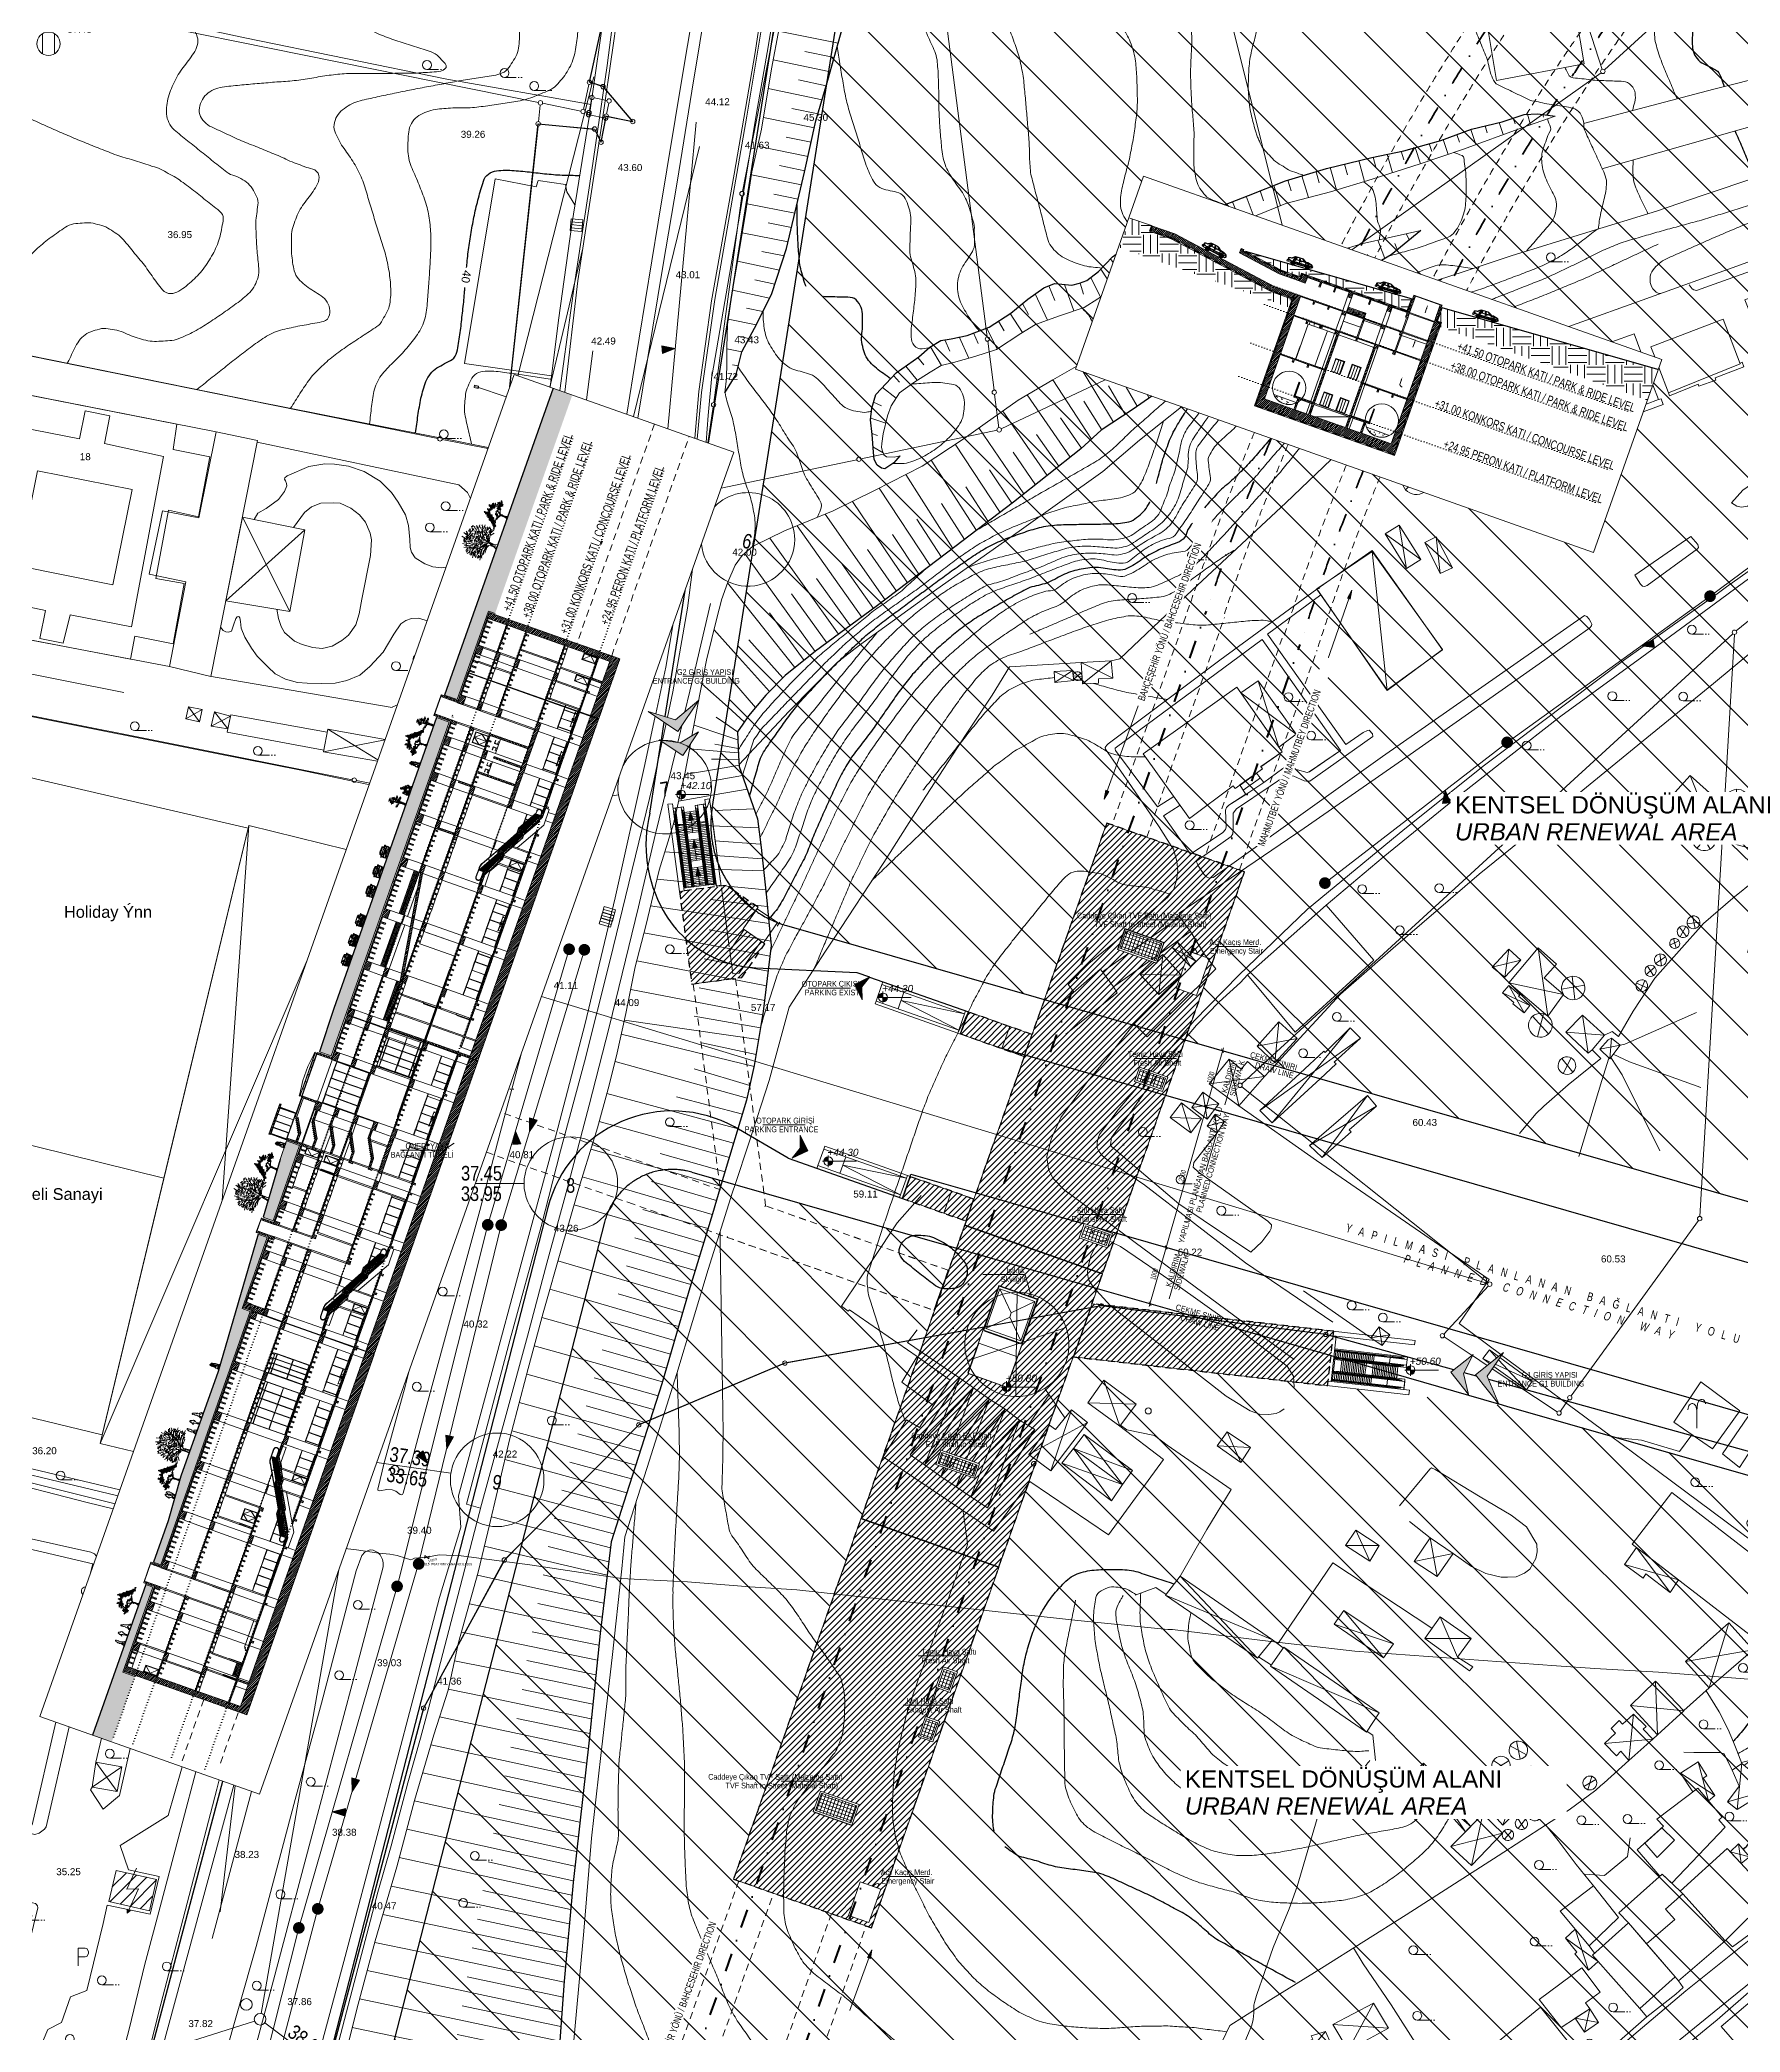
# Model space of a CAD drawing. Header units: centimetres. Extents: x -38353 to 28366, y -42745 to 17597.
# Drawn here: x -23954 to 5122, y -29722 to 4350 of the extents above; entities that cross this region are included whole.
import ezdxf

# ---------------------------------------------------------------- set-up
doc = ezdxf.new("R2010")
doc.units = ezdxf.units.CM
doc.header["$LTSCALE"] = 500
for name, pattern in [('Centre', [3.175, 0.635, -0.47625, 1.5875, -0.47625]), ('Dash dot', [1.5875, 0.635, -0.47625, 0, -0.47625]), ('Dot 1mm', [0.1, 0, -0.1]), ('IMPORT-DGN Style 3', [17.857162, 12.755116, -5.102046]), ('Overhead', [0.396875, 0.238125, -0.15875])]:
    doc.linetypes.add(name, pattern=pattern)
for name, color, linetype, lineweight in [('0-1', 250, 'Continuous', 9), ('2013_halihazir_BÖLGEPARKI_HİLAL_dwg-1', 9, 'Continuous', 9), ('A-ANNO-DIMS', 211, 'Continuous', 9), ('A-ANNO-DIMS-500', 211, 'Continuous', 9), ('A-ANNO-NOTE', 131, 'Continuous', 9), ('A-AREA', 32, 'Continuous', 9), ('A-CLNG', 13, 'Continuous', 9), ('A-CLNG-PATT', 13, 'Continuous', 9), ('A-DETL', 90, 'Continuous', 9), ('A-DETL-1', 90, 'Overhead', 25), ('A-DETL-2', 90, 'Dash dot', 35), ('A-DETL-GENF-1', 9, 'Continuous', 9), ('A-DETL-GENF-2', 250, 'Continuous', 9), ('A-DETL-GENF-3', 55, 'Continuous', 9), ('A-DETL-GENF-4', 253, 'Continuous', 18), ('A-DETL-MBND', 5, 'Continuous', 9), ('A-DETL-MBND-1', 5, 'Overhead', 9), ('A-DETL-MBND-2', 255, 'Continuous', 9), ('A-DETL-MEDM', 33, 'Continuous', 9), ('A-DETL-THIN', 151, 'Continuous', 9), ('A-DETL-WIDE', 214, 'Continuous', 25), ('A-DOOR', 31, 'Continuous', 9), ('A-DOOR-1', 31, 'Centre', 9), ('A-DOOR-FRAM', 31, 'Continuous', 9), ('A-FLOR', 192, 'Continuous', 9), ('A-FLOR-1', 192, 'Continuous', 18), ('A-FLOR-HRAL', 11, 'Continuous', 9), ('A-FLOR-LEVL-1', 51, 'Dot 1mm', 9), ('A-FLOR-OVHD', 1, 'Overhead', 9), ('A-FLOR-PATT-1', 8, 'Continuous', 9), ('A-GENM', 13, 'Continuous', 9), ('A-GENM-1', 13, 'Overhead', 9), ('A-GLAZ-CURT', 52, 'Continuous', 9), ('A-GLAZ-CWMG', 51, 'Continuous', 9), ('A-WALL', 113, 'Continuous', 9), ('A-WALL-PATT', 111, 'Continuous', 9), ('Ada_Siniri-1', 254, 'Continuous', 25), ('AGAC_1_dwg-1', 250, 'Continuous', 9), ('AGAC_2_dwg-1', 250, 'Continuous', 9), ('AGAC_3_dwg-1', 250, 'Continuous', 9), ('araba19_dwg-1', 250, 'Continuous', 9), ('araba34_dwg-1', 250, 'Continuous', 9), ('araba8_dwg-1', 250, 'Continuous', 9), ('B_Acık_Otopark-1', 9, 'Continuous', 9), ('B_Agirlik_kontrol_ist-1', 9, 'Continuous', 9), ('B_Betonzemin-1', 9, 'Continuous', 9), ('B_Fabrika-1', 9, 'Continuous', 9), ('B_Kapali_Otopark-1', 9, 'Continuous', 9), ('B_Kapi-1', 9, 'Continuous', 9), ('B_Merdiven-1', 9, 'Continuous', 9), ('B_Mesken-1', 9, 'Continuous', 9), ('B_Sundurma-1', 9, 'Continuous', 9), ('B_Teras-1', 9, 'Continuous', 9), ('B_Teras_Gayrimeskun-1', 9, 'Continuous', 9), ('B_Ticari-1', 9, 'Continuous', 9), ('B_Trafo-1', 9, 'Continuous', 9), ('BÖLGEPARKI SONN ALTLIK_dwg-1', 221, 'Continuous', 9), ('Egri_1m-1', 9, 'Continuous', 9), ('Egri_5m-1', 254, 'Continuous', 25), ('Egri_5m_mkot', 204, 'Continuous', 9), ('Egri_Ara-1', 9, 'Continuous', 9), ('G-ANNO-DIMS', 111, 'Continuous', 9), ('G-ANNO-DIMS-1', 111, 'Continuous', 50), ('G-ANNO-TEXT-1', 250, 'Continuous', 9), ('G-ANNO-TEXT-2', 7, 'Continuous', 9), ('Gaz_Celik_8_inc-1', 221, 'IMPORT-DGN Style 3', 9), ('Gaz_Katotik_test_noktasi-1', 170, 'Continuous', 9), ('Gaz_Katotik_test_noktasi-2', 5, 'Continuous', 9), ('Gaz_Kep_PE-1', 160, 'Continuous', 25), ('Gaz_PE_110_mm-1', 221, 'Continuous', 9), ('Gaz_Servis_kutusu_S300-1', 170, 'Continuous', 9), ('Gaz_Servis_kutusu_S300-2', 5, 'Continuous', 9), ('Gaz_SH_32_mm-1', 221, 'Continuous', 9), ('Gaz_Vana_No_PE-1', 231, 'Continuous', 9), ('Gaz_Vana_PE-1', 170, 'Continuous', 9), ('Hat_Boru_t_ustu', 9, 'Continuous', 9), ('Hat_ENH-1', 254, 'Continuous', 25), ('Hid_Dere_Sulu_Yat_Gen-1', 9, 'Continuous', 9), ('Hid_Havuz-1', 9, 'Continuous', 9), ('I-FURN', 30, 'Continuous', 9), ('in16_dwg-1', 250, 'Continuous', 9), ('ISKABIS_ASU_SANAL_PARSEL-1', 10, 'Continuous', 9), ('ISKABIS_ATIKSU_BACA', 10, 'Continuous', 9), ('ISKABIS_ATIKSU_PARSEL_BAGLANTISI', 10, 'Continuous', 9), ('ISKABIS_ATIKSU_S_AKISYONU-1', 250, 'Continuous', 9), ('ISKABIS_ATIKSU_SEBEKE', 10, 'Continuous', 9), ('ISKABIS_ICMESUYU_AKISYONU', 250, 'Continuous', 9), ('ISKABIS_ICMESUYU_BORUAB-1', 132, 'Continuous', 9), ('ISKABIS_ISU_SANAL_BORU', 250, 'Continuous', 9), ('ISKABIS_Kanal-1', 4, 'Continuous', 9), ('ISKABIS_Kanal_Akarkotu-1', 4, 'Continuous', 9), ('ISKABIS_Kanal_Baca-1', 4, 'Continuous', 9), ('ISKABIS_Kanal_BacaNo-1', 4, 'Continuous', 9), ('ISKABIS_Kanal_Bilgi-1', 4, 'Continuous', 9), ('ISKABIS_Kanal_ZeminKotu-1', 4, 'Continuous', 9), ('ISKABIS_YSUYU_ANATOPLAYICI-1', 114, 'Continuous', 9), ('ISKABIS_YSUYU_BACA-1', 114, 'Continuous', 9), ('ISKABIS_YSUYU_SEBEKE-1', 114, 'Continuous', 9), ('O_Park_Bahce-1', 9, 'Continuous', 9), ('Q-SPCQ', 91, 'Continuous', 9), ('S-COLS', 52, 'Continuous', 9), ('S-GRID-1', 1, 'Dash dot', 50), ('S-STRS', 31, 'Continuous', 9), ('S-STRS-ANNO', 31, 'Continuous', 9), ('S_Fabrika_Bacasi-1', 9, 'Continuous', 9), ('S_Havuz-1', 9, 'Continuous', 9), ('S_Istikamet_Oku-2', 9, 'Continuous', 9), ('S_Izgara-1', 9, 'Continuous', 9), ('S_Otopark-1', 9, 'Continuous', 9), ('S_Reklam_Panosu-1', 9, 'Continuous', 9), ('S_Serare-1', 9, 'Continuous', 9), ('S_Tek_Agac-1', 9, 'Continuous', 9), ('Sev_Sarampol-1', 9, 'Continuous', 9), ('Sev_Sevalti-1', 9, 'Continuous', 9), ('Sev_Sevustu-1', 254, 'Continuous', 25), ('Sev_Tarama-1', 9, 'Continuous', 9), ('Sinir_Cit_bir_taraf-1', 9, 'Continuous', 9), ('Sinir_Duvar_tek_tarafa_ait-1', 9, 'Continuous', 9), ('Sinir_Ist_Duvari-1', 9, 'Continuous', 9), ('Sinir_Mulkiyet-1', 9, 'Continuous', 9), ('Sinir_Parmaklik_bir_taraf-1', 9, 'Continuous', 9), ('Sinir_Tel_bir_taraf-1', 9, 'Continuous', 9), ('TEFRIS', 250, 'Continuous', 9), ('Y_Kat_Adedi', 120, 'Continuous', 9), ('Y_Kat_Adedi_Teras', 120, 'Continuous', 9), ('Y_Kot_Noktasi-1', 5, 'Continuous', 9), ('Y_Yapi', 230, 'Continuous', 9), ('yan çift_dwg-1', 250, 'Continuous', 9), ('Yol_Kaldirim_kenari_bordurtasi-1', 9, 'Continuous', 9), ('Yol_Kop_Viyaduk-1', 254, 'Continuous', 25), ('Yol_Menfez-1', 254, 'Continuous', 25), ('Yol_Sose-1', 9, 'Continuous', 9)]:
    doc.layers.add(name, color=color, linetype=linetype, lineweight=lineweight)
doc.layers.add('S_Istikamet_Oku-1', color=9, linetype='Continuous', lineweight=9, transparency=1)
doc.styles.add('Arial_1', font='arial.ttf', dxfattribs={"height": 200})
doc.styles.add('Arial_2', font='arial.ttf', dxfattribs={"height": 120})
doc.styles.add('Arial_3', font='arial.ttf', dxfattribs={"height": 140})
doc.styles.add('Arial_4', font='arial.ttf', dxfattribs={"width": 1.276325, "height": 0.012598})
doc.styles.add('Arial_5', font='arial.ttf', dxfattribs={"height": 0.015})
doc.styles.add('Arial_6', font='arial.ttf', dxfattribs={"height": 0.04})
doc.styles.add('Arial_7', font='arial.ttf', dxfattribs={"width": 0.8, "height": 0.25})
doc.styles.add('Arial_8', font='arial.ttf', dxfattribs={"height": 295.05988})
doc.styles.add('Arial_I', font='ariali.ttf', dxfattribs={"height": 122.941617})
doc.styles.add('Swis721 LtCn BT', font='swisscl.ttf', dxfattribs={"height": 97.996918})
doc.styles.add('Swis721 LtCn BT_1', font='swisscl.ttf', dxfattribs={"height": 122.496148})
doc.styles.add('Swis721 LtCn BT_2', font='swisscl.ttf', dxfattribs={"width": 0.8, "height": 88.197227})
doc.styles.add('Swis721 LtCn BT_3', font='swisscl.ttf', dxfattribs={"height": 146.995378})
doc.styles.add('Swis721 LtCn BT_I', font='swisscli.ttf', dxfattribs={"height": 97.996918})
doc.dimstyles.new('100_IC_OLCU_-_1_5mm_Arial', dxfattribs={"dimscale": 30.48, "dimtxt": 90, "dimasz": 1.64042, "dimexe": 1.64042, "dimexo": 0.0625, "dimgap": 0, "dimtad": 1, "dimdec": 0, "dimdsep": 46, "dimtxsty": 'Swis721 LtCn BT_2', "dimblk1": 'OBLIQUE', "dimblk2": 'OBLIQUE', "dimsah": 1, "dimcen": 0.09, "dimdle": 1.64042, "dimazin": 0, "dimtfac": 1, "dimtdec": 4, "dimtix": 1, "dimtmove": 0, "dimatfit": 3, "dimfxl": 3.28084, "dimfxlon": 1, "dimtvp": 1, "dimtolj": 1, "dimtzin": 0, "dimarcsym": 2})
pattern_1 = [(44.99972, (-25016.31, -24126.335), (-17.677584, 17.677755), [])]
pattern_2 = [(334.462, (-4601.954, 6523.806), (10.77774, 22.55749), [])]
pattern_3 = [(44.9998, (-3531.306, -533.012), (-17.6776, 17.67773), [])]

msp = doc.modelspace()

# ---------------------------------------------------------------- texts
at = {"layer": 'A-ANNO-NOTE', "attachment_point": 1, "line_spacing_factor": 0.971848}
for s, insert, char_height, width, style in [('G2 GİRİŞ YAPISI', (-13058.5, -6413.4), 97.997, 925.2, 'Swis721 LtCn BT'), ('ENTRANCE G2 BUILDING', (-13470.5, -6562.5), 97.997, 1419.6, 'Swis721 LtCn BT_I'), ('Caddeye Çıkan TVF Şaftı (Malzeme Şaftı)', (-6216.4, -10577.4), 97.997, 2299.2, 'Swis721 LtCn BT'), ('TVF Shaft to Street (Material Shaft)', (-5920.4, -10726.5), 97.997, 1944, 'Swis721 LtCn BT_I'), ('Acil Kaçış Merd.', (-3952.9, -11031.1), 97.997, 927.6, 'Swis721 LtCn BT'), ('Emergency Stair', (-3943.9, -11180.2), 97.997, 916.8, 'Swis721 LtCn BT_I'), ('OTOPARK ÇIKIŞI', (-10925.2, -11743.7), 97.997, 934.8, 'Swis721 LtCn BT'), ('PARKING EXIST', (-10874.2, -11892.8), 97.997, 873.6, 'Swis721 LtCn BT_I'), ('Temiz Hava Şaftı', (-5346.3, -12947.5), 97.997, 930, 'Swis721 LtCn BT'), ('Fresh Air Shaft', (-5253.3, -13096.7), 97.997, 818.4, 'Swis721 LtCn BT_I'), ('PARKING ENTRANCE', (-11900.2, -14233.3), 97.997, 1174.8, 'Swis721 LtCn BT_I'), ('OTOPARK GİRİŞİ', (-11704.2, -14084.2), 97.997, 939.6, 'Swis721 LtCn BT'), ('BAĞLANTI TÜNELİ', (-17954.2, -14667.4), 97.997, 1004.4, 'Swis721 LtCn BT_I'), ('ÖNERİ YAYA', (-17701.2, -14518.3), 98, 700.8, 'Swis721 LtCn BT'), ('Kirli Hava Şaftı', (-6215.3, -15616.6), 97.997, 823.2, 'Swis721 LtCn BT'), ('Exhaust Air Shaft', (-6311.3, -15765.7), 97.997, 938.4, 'Swis721 LtCn BT_I'), ('Işıklık', (-7425.7, -16646.1), 98, 320.4, 'Swis721 LtCn BT'), ('Skylight', (-7521.7, -16795.2), 98, 435.6, 'Swis721 LtCn BT_I'), ('ENTRANCE G1 BUILDING', (973, -18582.5), 97.997, 1419.6, 'Swis721 LtCn BT_I'), ('G1 GİRİŞ YAPISI', (1385, -18433.4), 97.997, 925.2, 'Swis721 LtCn BT'), ('Caddeye Çıkan EXF Şaft', (-9050.5, -19470), 97.997, 1339.2, 'Swis721 LtCn BT'), ('EXF Shaft to Street', (-8804.5, -19619.2), 97.997, 1044, 'Swis721 LtCn BT_I'), ('Temiz Hava Şaftı', (-8876.1, -23166.5), 97.997, 930, 'Swis721 LtCn BT'), ('Fresh Air Shaft', (-8876.1, -23315.7), 97.997, 818.4, 'Swis721 LtCn BT_I'), ('Kirli Hava Şaftı', (-9136.5, -24009.3), 97.997, 823.2, 'Swis721 LtCn BT'), ('Exhaust Air Shaft', (-9136.5, -24158.5), 97.997, 938.4, 'Swis721 LtCn BT_I'), ('Caddeye Çıkan TVF Şaftı (Malzeme Şaftı)', (-12523.2, -25306.2), 97.997, 2299.2, 'Swis721 LtCn BT'), ('TVF Shaft to Street (Material Shaft)', (-12227.2, -25455.4), 97.997, 1944, 'Swis721 LtCn BT_I'), ('Acil Kaçış Merd.', (-9573.8, -26937.1), 97.997, 927.6, 'Swis721 LtCn BT'), ('Emergency Stair', (-9564.8, -27086.3), 97.997, 916.8, 'Swis721 LtCn BT_I')]:
    msp.add_mtext(s, dxfattribs=dict(at, insert=insert, char_height=char_height, width=width, style=style))
for s, insert, char_height, width, rotation, style in [('KALDIRIM', (-3750.6, -13640.5), 98, 571.2, 73.98381, 'Swis721 LtCn BT'), ('SIDEWALK', (-3612.5, -13699.9), 98, 594, 73.98381, 'Swis721 LtCn BT_I'), ('ÇEKME SINIRI', (-3240.3, -12952.4), 97.997, 802.8, 343.98381, 'Swis721 LtCn BT'), ('DRAW LINE', (-3156.5, -13131.6), 98, 646.8, 343.98381, 'Swis721 LtCn BT_I'), ('PLANNED CONNECTION WAY', (-4182.6, -15686.2), 97.997, 1652.4, 73.98381, 'Swis721 LtCn BT_I'), ('YAPILMASI PLANLANAN BAĞLANTI YOLU', (-4488.5, -16211.2), 97.997, 2359.2, 73.98381, 'Swis721 LtCn BT'), ('KALDIRIM', (-4702.9, -16958.3), 98, 571.2, 73.98381, 'Swis721 LtCn BT'), ('SIDEWALK', (-4564.8, -17017.7), 98, 594, 73.98381, 'Swis721 LtCn BT_I'), ('ÇEKME SINIRI', (-4511.3, -17269.2), 97.997, 802.8, 343.98381, 'Swis721 LtCn BT'), ('DRAW LINE', (-4427.4, -17448.5), 98, 646.8, 343.98381, 'Swis721 LtCn BT_I')]:
    msp.add_mtext(s, dxfattribs=dict(at, insert=insert, char_height=char_height, width=width, rotation=rotation, style=style))
at = {"layer": 'G-ANNO-DIMS', "char_height": 122.94, "width": 633, "attachment_point": 1, "line_spacing_factor": 0.938532, "style": 'Arial_I'}
for s, insert in [('+42.10', (-13000, -8341.3)), ('+44.30', (-9549.3, -11812.3)), ('+44.30', (-10484.3, -14614.5)), ('+50.60', (-527.3, -18185.7)), ('+50.80', (-7434.4, -18475.9))]:
    msp.add_mtext(s, dxfattribs=dict(at, insert=insert))
at = {"layer": 'G-ANNO-TEXT-2', "line_spacing_factor": 0.971848, "style": 'Swis721 LtCn BT_3'}
for s, insert, char_height, width, attachment_point, rotation in [('+41.50 OTOPARK KATI / PARK & RIDE LEVEL', (3347.9, -1880.6), 146.995, 3942, 3, 340.53779), ('+38.00 OTOPARK KATI / PARK & RIDE LEVEL', (3231.3, -2210.6), 146.995, 3942, 3, 340.53779), ('+31.00 KONKORS KATI / CONCOURSE LEVEL', (2998.1, -2870.6), 146.995, 3956.4, 3, 340.53779), ('+41.50 OTOPARK KATI / PARK & RIDE LEVEL', (-14977, -2359.3), 146.995, 3942, 3, 70.53772), ('+38.00 OTOPARK KATI / PARK & RIDE LEVEL', (-14647, -2475.9), 146.995, 3942, 3, 70.53772), ('+24.95 PERON KATI / PLATFORM LEVEL', (2796.5, -3441.1), 146.995, 3535.2, 3, 340.53779), ('+31.00 KONKORS KATI / CONCOURSE LEVEL', (-13987, -2709.1), 146.995, 3956.4, 3, 70.53772), ('+24.95 PERON KATI / PLATFORM LEVEL', (-13416.6, -2910.7), 146.995, 3535.2, 3, 70.53772), ('Y   A   P   I   L   M   A   S   I       P   L   A   N   L   A   N   A   N       B   A   Ğ   L   A   N   T   I       Y   O   L   U\\P\\fSwis721 LtCn BT|b0|i1|c162|p34|;P\\fSwis721 LtCn BT|b0|i0|c162|p34|;   \\fSwis721 LtCn BT|b0|i1|c162|p34|;L\\fSwis721 LtCn BT|b0|i0|c162|p34|;   \\fSwis721 LtCn BT|b0|i1|c162|p34|;A\\fSwis721 LtCn BT|b0|i0|c162|p34|;   \\fSwis721 LtCn BT|b0|i1|c162|p34|;N\\fSwis721 LtCn BT|b0|i0|c162|p34|;   \\fSwis721 LtCn BT|b0|i1|c162|p34|;N\\fSwis721 LtCn BT|b0|i0|c162|p34|;   \\fSwis721 LtCn BT|b0|i1|c162|p34|;E\\fSwis721 LtCn BT|b0|i0|c162|p34|;   \\fSwis721 LtCn BT|b0|i1|c162|p34|;D\\fSwis721 LtCn BT|b0|i0|c162|p34|;   \\fSwis721 LtCn BT|b0|i1|c162|p34|; \\fSwis721 LtCn BT|b0|i0|c162|p34|;   \\fSwis721 LtCn BT|b0|i1|c162|p34|;C\\fSwis721 LtCn BT|b0|i0|c162|p34|;   \\fSwis721 LtCn BT|b0|i1|c162|p34|;O\\fSwis721 LtCn BT|b0|i0|c162|p34|;   \\fSwis721 LtCn BT|b0|i1|c162|p34|;N\\fSwis721 LtCn BT|b0|i0|c162|p34|;   \\fSwis721 LtCn BT|b0|i1|c162|p34|;N\\fSwis721 LtCn BT|b0|i0|c162|p34|;   \\fSwis721 LtCn BT|b0|i1|c162|p34|;E\\fSwis721 LtCn BT|b0|i0|c162|p34|;   \\fSwis721 LtCn BT|b0|i1|c162|p34|;C\\fSwis721 LtCn BT|b0|i0|c162|p34|;   \\fSwis721 LtCn BT|b0|i1|c162|p34|;T\\fSwis721 LtCn BT|b0|i0|c162|p34|;   \\fSwis721 LtCn BT|b0|i1|c162|p34|;I\\fSwis721 LtCn BT|b0|i0|c162|p34|;   \\fSwis721 LtCn BT|b0|i1|c162|p34|;O\\fSwis721 LtCn BT|b0|i0|c162|p34|;   \\fSwis721 LtCn BT|b0|i1|c162|p34|;N \\fSwis721 LtCn BT|b0|i0|c162|p34|;      \\fSwis721 LtCn BT|b0|i1|c162|p34|;W\\fSwis721 LtCn BT|b0|i0|c162|p34|;   \\fSwis721 LtCn BT|b0|i1|c162|p34|;A\\fSwis721 LtCn BT|b0|i0|c162|p34|;   \\fSwis721 LtCn BT|b0|i1|c162|p34|;Y', (1769.7, -16845.5), 146.99538, 8895.6, 2, 344.11146)]:
    msp.add_mtext(s, dxfattribs=dict(at, insert=insert, char_height=char_height, width=width, attachment_point=attachment_point, rotation=rotation))

# ---------------------------------------------------------------- blocks, each defined once
blk = doc.blocks.new('Generic Models 3 - Generic Models 3-1494028-VAZİYET PLANI')
at = {"layer": 'A-DETL-MBND'}
for p, q in [((-9654, -12088), (-9554, -11805)), ((-9177, -11938), (-9277, -12221)), ((-8123, -12258), (-8140, -12305)), ((-8123, -12258), (-8076, -12274)), ((-8240, -12588), (-8256, -12635)), ((-8140, -12305), (-8240, -12588)), ((-8209, -12652), (-8076, -12274)), ((-8076, -12274), (-7369, -12524)), ((-7502, -12901), (-7369, -12524)), ((-7369, -12524), (-6991, -12658)), ((-8209, -12652), (-8256, -12635)), ((-7502, -12901), (-8209, -12652)), ((-7125, -13035), (-7502, -12901)), ((-7125, -13035), (-6991, -12658)), ((-10648, -14902), (-10548, -14620)), ((-10271, -15036), (-10171, -14753)), ((-9117, -15072), (-9251, -15449)), ((-9070, -15089), (-9204, -15466)), ((-9117, -15072), (-9070, -15089)), ((-9070, -15089), (-8363, -15339)), ((-9204, -15466), (-9251, -15449)), ((-8496, -15716), (-9204, -15466)), ((-8363, -15339), (-8496, -15716)), ((-8363, -15339), (-7986, -15472)), ((-7986, -15472), (-8119, -15849)), ((-8119, -15849), (-8496, -15716))]:
    blk.add_line(p, q, dxfattribs=at)
blk = doc.blocks.new('Rectangular Mullion - 50 x 150mm-2093317-VAZİYET PLANI')
at = {"layer": 'A-DETL-MBND'}
for p, q in [((-7596, -17092), (-7555, -16977)), ((-7555, -16977), (-7551, -16978)), ((-7591, -17094), (-7596, -17092))]:
    blk.add_line(p, q, dxfattribs=at)
blk = doc.blocks.new('Rectangular Mullion - 50 x 150mm-2093316-VAZİYET PLANI')
at = {"layer": 'A-DETL-MBND'}
for p, q in [((-7769, -17582), (-7728, -17465)), ((-7765, -17584), (-7769, -17582)), ((-7728, -17465), (-7723, -17466))]:
    blk.add_line(p, q, dxfattribs=at)
blk = doc.blocks.new('Rectangular Mullion - 50 x 150mm-2530995-VAZİYET PLANI')
at = {"layer": 'A-DETL-MBND'}
for p, q in [((-5, -7.5), (-5, -2.5)), ((0, -7.5), (-5, -7.5)), ((0, -2.5), (0, -7.5))]:
    blk.add_line(p, q, dxfattribs=at)
blk = doc.blocks.new('Rectangular Mullion - 50 x 150mm-2530997-VAZİYET PLANI')
at = {"layer": 'A-DETL-MBND'}
for p, q in [((0, 7.5), (-5, 7.5)), ((-5, 7.5), (-5, -7.5)), ((0, -7.5), (0, 7.5)), ((-5, -7.5), (0, -7.5))]:
    blk.add_line(p, q, dxfattribs=at)
blk = doc.blocks.new('Rectangular Mullion - 50 x 150mm-2093314-VAZİYET PLANI')
at = {"layer": 'A-DETL-MBND'}
for p, q in [((-7071, -17691), (-7113, -17812)), ((-7075, -17690), (-7071, -17691)), ((-7113, -17812), (-7118, -17810))]:
    blk.add_line(p, q, dxfattribs=at)
blk = doc.blocks.new('Rectangular Mullion - 50 x 150mm-2530991-VAZİYET PLANI')
at = {"layer": 'A-DETL-MBND'}
for p, q in [((-2.5, -7.5), (-2.5, -2.5)), ((2.5, -7.5), (-2.5, -7.5)), ((2.5, -2.5), (2.5, -7.5))]:
    blk.add_line(p, q, dxfattribs=at)
blk = doc.blocks.new('Rectangular Mullion - 50 x 150mm-V1-VAZİYET PLANI')
at = {"layer": 'A-DETL-MBND'}
for p, q in [((-6937, -17312), (-6941, -17310)), ((-6895, -17194), (-6937, -17312)), ((-6910, -17191), (-6909, -17189)), ((-6909, -17189), (-6895, -17194))]:
    blk.add_line(p, q, dxfattribs=at)
blk = doc.blocks.new('A-YURUYEN MERDIVEN-1600 - 1100-2199952-VAZİYET PLANI')
at = {"layer": 'A-DETL-MBND'}
for p, q in [((-837, 90), (-837, 50)), ((-550, 50), (-837, 50)), ((-837, 50), (-543, 50)), ((-837, 50), (-837, -50)), ((-785, 65), (-785, 60)), ((-739, 71), (-739, 75)), ((-739, 75), (-540, 75)), ((-739, 67), (-739, 71)), ((-739, 71), (-539, 71)), ((-579, 67), (-739, 67)), ((-739, 55), (-739, 59)), ((-739, 58), (-579, 58)), ((-540, 55), (-739, 55)), ((-550, 90), (-550, 75)), ((-550, 55), (-550, 50)), ((538, 50), (-543, 50)), ((-543, -50), (-543, 50)), ((-543, 50), (-543, 50)), ((-543, 50), (-543, -50)), ((-540, 75), (538, 75)), ((-540, 75), (-539, 71)), ((-539, 59), (-540, 55)), ((538, 55), (-540, 55)), ((-539, 71), (538, 71)), ((-539, 71), (-539, 67)), ((-527, -50), (-527, 50)), ((-497, -50), (-497, 50)), ((538, 67), (-487, 67)), ((-487, 58), (538, 58)), ((-467, -50), (-467, 50)), ((-437, -50), (-437, 50)), ((-407, -50), (-407, 50)), ((-377, -50), (-377, 50)), ((-347, -50), (-347, 50)), ((-317, -50), (-317, 50)), ((-287, -50), (-287, 50)), ((-257, -50), (-257, 50)), ((-227, -50), (-227, 50)), ((-197, -50), (-197, 50)), ((-167, -50), (-167, 50)), ((-137, -50), (-137, 50)), ((-107, -50), (-107, 50)), ((-77, -50), (-77, 50)), ((-47, -50), (-47, 50)), ((-17, -50), (-17, 50)), ((13, -50), (13, 50)), ((43, -50), (43, 50)), ((73, -50), (73, 50)), ((103, -50), (103, 50)), ((133, -50), (133, 50)), ((163, -50), (163, 50)), ((193, -50), (193, 50)), ((223, -50), (223, 50)), ((253, -50), (253, 50)), ((283, -50), (283, 50)), ((313, -50), (313, 50)), ((313, -50), (313, 50)), ((343, -50), (343, 50)), ((343, -50), (343, 50)), ((373, -50), (373, 50)), ((373, -50), (373, 50)), ((403, -50), (403, 50)), ((403, -50), (403, 50)), ((433, -50), (433, 50)), ((433, -50), (433, 50)), ((463, -50), (463, 50)), ((463, -50), (463, 50)), ((493, -50), (493, 50)), ((523, -50), (523, 50)), ((-837, -50), (-550, -50)), ((-837, -90), (-837, -50)), ((-543, -50), (-837, -50)), ((-742, -90), (-837, -90)), ((-785, -61), (-785, -66)), ((-739, -59), (-739, -55)), ((-739, -55), (-540, -55)), ((-579, -59), (-739, -59)), ((-739, -71), (-739, -67)), ((-739, -68), (-579, -68)), ((-739, -75), (-739, -71)), ((-739, -71), (-539, -71)), ((-540, -75), (-739, -75)), ((-550, -90), (-590, -90)), ((-550, -55), (-550, -50)), ((-550, -90), (-550, -75)), ((-317, -90), (-550, -90)), ((-543, -50), (538, -50)), ((-543, -50), (-543, -50)), ((-540, -55), (538, -55)), ((-540, -55), (-539, -59)), ((-539, -71), (-540, -75)), ((538, -75), (-540, -75)), ((-539, -67), (-539, -71)), ((-539, -71), (538, -71)), ((538, -59), (-487, -59)), ((-487, -68), (538, -68))]:
    blk.add_line(p, q, dxfattribs=at)
at = {"layer": 'A-DETL-MBND', "flags": 128}
for points in [[(-785, 65), (-785, 66), (-785, 66), (-785, 66), (-785, 66), (-785, 66), (-785, 66), (-785, 66), (-785, 66), (-785, 66), (-785, 66), (-785, 66), (-785, 66), (-785, 66), (-785, 67), (-785, 67), (-785, 67), (-785, 67), (-785, 67), (-785, 67), (-785, 67), (-785, 67), (-785, 67), (-785, 67), (-784, 67), (-784, 67), (-784, 67), (-784, 67), (-784, 67), (-784, 67), (-784, 67), (-784, 67), (-784, 67), (-784, 67), (-784, 67), (-784, 67), (-784, 67), (-783, 67), (-783, 67), (-783, 67), (-783, 67)], [(-783, 58), (-783, 58), (-783, 58), (-784, 58), (-784, 59), (-784, 59), (-784, 59), (-784, 59), (-784, 59), (-784, 59), (-784, 59), (-784, 59), (-784, 59), (-784, 59), (-784, 59), (-784, 59), (-785, 59), (-785, 59), (-785, 59), (-785, 59), (-785, 59), (-785, 59), (-785, 59), (-785, 59), (-785, 59), (-785, 59), (-785, 59), (-785, 60), (-785, 60), (-785, 60), (-785, 60), (-785, 60), (-785, 60), (-785, 60), (-785, 60), (-785, 60), (-785, 60), (-785, 60), (-785, 60), (-785, 60), (-785, 60)], [(-739, 67), (-741, 67), (-743, 67), (-745, 67), (-746, 67), (-748, 67), (-750, 67), (-751, 67), (-753, 67), (-755, 67), (-756, 67), (-758, 67), (-760, 67), (-761, 67), (-763, 67), (-764, 67), (-766, 67), (-767, 67), (-768, 67), (-770, 67), (-771, 67), (-772, 67), (-773, 67), (-774, 67), (-775, 67), (-776, 67), (-777, 67), (-778, 67), (-779, 67), (-780, 67), (-780, 67), (-781, 67), (-781, 67), (-782, 67), (-782, 67), (-783, 67), (-783, 67), (-783, 67), (-783, 67), (-783, 67), (-783, 67)], [(-783, 67), (-783, 67), (-783, 67), (-783, 67), (-783, 67), (-782, 67), (-782, 67), (-782, 67), (-781, 67), (-780, 67), (-780, 67), (-779, 67), (-778, 67), (-777, 67), (-777, 67), (-776, 67), (-775, 67), (-774, 67), (-772, 67), (-771, 67), (-770, 67), (-769, 67), (-767, 67), (-766, 67), (-765, 67), (-763, 67), (-762, 67), (-760, 67), (-758, 67), (-757, 67), (-755, 67), (-754, 67), (-752, 67), (-750, 67), (-749, 67), (-747, 67), (-745, 67), (-743, 67), (-742, 67), (-740, 67), (-739, 67)], [(-739, 58), (-741, 58), (-743, 58), (-745, 58), (-746, 58), (-748, 58), (-750, 58), (-751, 58), (-753, 58), (-755, 58), (-756, 58), (-758, 58), (-760, 58), (-761, 58), (-763, 58), (-764, 58), (-766, 58), (-767, 58), (-768, 58), (-770, 58), (-771, 58), (-772, 58), (-773, 58), (-774, 58), (-775, 58), (-776, 58), (-777, 58), (-778, 58), (-779, 58), (-780, 58), (-780, 58), (-781, 58), (-781, 58), (-782, 58), (-782, 58), (-783, 58), (-783, 58), (-783, 58), (-783, 58), (-783, 58), (-783, 58)], [(-783, 58), (-783, 58), (-783, 58), (-783, 58), (-783, 58), (-782, 58), (-782, 58), (-782, 58), (-781, 58), (-780, 58), (-780, 58), (-779, 58), (-778, 58), (-777, 58), (-777, 58), (-776, 58), (-775, 58), (-774, 58), (-772, 58), (-771, 58), (-770, 58), (-769, 58), (-767, 58), (-766, 58), (-765, 58), (-763, 58), (-762, 58), (-760, 58), (-758, 58), (-757, 58), (-755, 58), (-754, 58), (-752, 58), (-750, 58), (-749, 58), (-747, 58), (-745, 58), (-743, 58), (-742, 58), (-740, 58), (-739, 58)], [(-785, -61), (-785, -60), (-785, -60), (-785, -60), (-785, -60), (-785, -60), (-785, -60), (-785, -60), (-785, -60), (-785, -60), (-785, -60), (-785, -60), (-785, -60), (-785, -60), (-785, -59), (-785, -59), (-785, -59), (-785, -59), (-785, -59), (-785, -59), (-785, -59), (-785, -59), (-785, -59), (-785, -59), (-784, -59), (-784, -59), (-784, -59), (-784, -59), (-784, -59), (-784, -59), (-784, -59), (-784, -59), (-784, -59), (-784, -59), (-784, -59), (-784, -59), (-784, -59), (-783, -59), (-783, -59), (-783, -59), (-783, -59)], [(-783, -68), (-783, -68), (-783, -68), (-784, -68), (-784, -67), (-784, -67), (-784, -67), (-784, -67), (-784, -67), (-784, -67), (-784, -67), (-784, -67), (-784, -67), (-784, -67), (-784, -67), (-784, -67), (-785, -67), (-785, -67), (-785, -67), (-785, -67), (-785, -67), (-785, -67), (-785, -67), (-785, -67), (-785, -67), (-785, -67), (-785, -67), (-785, -66), (-785, -66), (-785, -66), (-785, -66), (-785, -66), (-785, -66), (-785, -66), (-785, -66), (-785, -66), (-785, -66), (-785, -66), (-785, -66), (-785, -66), (-785, -66)], [(-739, -59), (-741, -59), (-743, -59), (-745, -59), (-746, -59), (-748, -59), (-750, -59), (-751, -59), (-753, -59), (-755, -59), (-756, -59), (-758, -59), (-760, -59), (-761, -59), (-763, -59), (-764, -59), (-766, -59), (-767, -59), (-768, -59), (-770, -59), (-771, -59), (-772, -59), (-773, -59), (-774, -59), (-775, -59), (-776, -59), (-777, -59), (-778, -59), (-779, -59), (-780, -59), (-780, -59), (-781, -59), (-781, -59), (-782, -59), (-782, -59), (-783, -59), (-783, -59), (-783, -59), (-783, -59), (-783, -59), (-783, -59)], [(-783, -59), (-783, -59), (-783, -59), (-783, -59), (-783, -59), (-782, -59), (-782, -59), (-782, -59), (-781, -59), (-780, -59), (-780, -59), (-779, -59), (-778, -59), (-777, -59), (-777, -59), (-776, -59), (-775, -59), (-774, -59), (-772, -59), (-771, -59), (-770, -59), (-769, -59), (-767, -59), (-766, -59), (-765, -59), (-763, -59), (-762, -59), (-760, -59), (-758, -59), (-757, -59), (-755, -59), (-754, -59), (-752, -59), (-750, -59), (-749, -59), (-747, -59), (-745, -59), (-743, -59), (-742, -59), (-740, -59), (-739, -59)], [(-739, -68), (-741, -68), (-743, -68), (-745, -68), (-746, -68), (-748, -68), (-750, -68), (-751, -68), (-753, -68), (-755, -68), (-756, -68), (-758, -68), (-760, -68), (-761, -68), (-763, -68), (-764, -68), (-766, -68), (-767, -68), (-768, -68), (-770, -68), (-771, -68), (-772, -68), (-773, -68), (-774, -68), (-775, -68), (-776, -68), (-777, -68), (-778, -68), (-779, -68), (-780, -68), (-780, -68), (-781, -68), (-781, -68), (-782, -68), (-782, -68), (-783, -68), (-783, -68), (-783, -68), (-783, -68), (-783, -68), (-783, -68)], [(-783, -68), (-783, -68), (-783, -68), (-783, -68), (-783, -68), (-782, -68), (-782, -68), (-782, -68), (-781, -68), (-780, -68), (-780, -68), (-779, -68), (-778, -68), (-777, -68), (-777, -68), (-776, -68), (-775, -68), (-774, -68), (-772, -68), (-771, -68), (-770, -68), (-769, -68), (-767, -68), (-766, -68), (-765, -68), (-763, -68), (-762, -68), (-760, -68), (-758, -68), (-757, -68), (-755, -68), (-754, -68), (-752, -68), (-750, -68), (-749, -68), (-747, -68), (-745, -68), (-743, -68), (-742, -68), (-740, -68), (-739, -68)]]:
    blk.add_lwpolyline(points, dxfattribs=at)
blk = doc.blocks.new('A-YURUYEN MERDIVEN-1600 - 1100-2200467-VAZİYET PLANI')
at = {"layer": 'A-DETL-MBND'}
for p, q in [((-837, 90), (-742, 90)), ((-837, 50), (-837, 90)), ((-550, 50), (-837, 50)), ((-837, 50), (-543, 50)), ((-837, 50), (-837, -50)), ((-785, 65), (-785, 60)), ((-739, 75), (-540, 75)), ((-739, 71), (-739, 75)), ((-739, 67), (-739, 71)), ((-539, 71), (-739, 71)), ((-579, 67), (-739, 67)), ((-739, 55), (-739, 59)), ((-739, 58), (-579, 58)), ((-540, 55), (-739, 55)), ((-590, 90), (-550, 90)), ((-550, 90), (-317, 90)), ((-550, 75), (-550, 90)), ((-550, 50), (-550, 55)), ((538, 50), (-543, 50)), ((-543, -50), (-543, 50)), ((-543, 50), (-543, 50)), ((-543, 50), (-543, -50)), ((-540, 75), (538, 75)), ((-540, 75), (-539, 71)), ((-539, 59), (-540, 55)), ((538, 55), (-540, 55)), ((-539, 71), (-539, 67)), ((538, 71), (-539, 71)), ((-527, -50), (-527, 50)), ((-497, -50), (-497, 50)), ((538, 67), (-487, 67)), ((-487, 58), (538, 58)), ((-467, -50), (-467, 50)), ((-437, -50), (-437, 50)), ((-407, -50), (-407, 50)), ((-377, -50), (-377, 50)), ((-347, -50), (-347, 50)), ((-317, -50), (-317, 50)), ((-287, -50), (-287, 50)), ((-257, -50), (-257, 50)), ((-227, -50), (-227, 50)), ((-197, -50), (-197, 50)), ((-167, -50), (-167, 50)), ((-137, -50), (-137, 50)), ((-107, -50), (-107, 50)), ((-77, -50), (-77, 50)), ((-47, -50), (-47, 50)), ((-17, -50), (-17, 50)), ((13, -50), (13, 50)), ((43, -50), (43, 50)), ((73, -50), (73, 50)), ((103, -50), (103, 50)), ((133, -50), (133, 50)), ((163, -50), (163, 50)), ((193, -50), (193, 50)), ((223, -50), (223, 50)), ((253, -50), (253, 50)), ((283, -50), (283, 50)), ((313, -50), (313, 50)), ((313, -50), (313, 50)), ((343, -50), (343, 50)), ((343, -50), (343, 50)), ((373, -50), (373, 50)), ((373, -50), (373, 50)), ((403, -50), (403, 50)), ((403, -50), (403, 50)), ((433, -50), (433, 50)), ((433, -50), (433, 50)), ((463, -50), (463, 50)), ((463, -50), (463, 50)), ((493, -50), (493, 50)), ((523, -50), (523, 50)), ((-837, -50), (-550, -50)), ((-837, -50), (-837, -90)), ((-543, -50), (-837, -50)), ((-785, -61), (-785, -66)), ((-739, -55), (-540, -55)), ((-739, -59), (-739, -55)), ((-579, -59), (-739, -59)), ((-739, -71), (-739, -67)), ((-739, -68), (-579, -68)), ((-739, -75), (-739, -71)), ((-539, -71), (-739, -71)), ((-540, -75), (-739, -75)), ((-550, -50), (-550, -55)), ((-550, -75), (-550, -90)), ((-543, -50), (538, -50)), ((-543, -50), (-543, -50)), ((-540, -55), (538, -55)), ((-540, -55), (-539, -59)), ((-539, -71), (-540, -75)), ((538, -75), (-540, -75)), ((-539, -67), (-539, -71)), ((538, -71), (-539, -71)), ((538, -59), (-487, -59)), ((-487, -68), (538, -68))]:
    blk.add_line(p, q, dxfattribs=at)
at = {"layer": 'A-DETL-MBND', "flags": 128}
for points in [[(-785, 65), (-785, 66), (-785, 66), (-785, 66), (-785, 66), (-785, 66), (-785, 66), (-785, 66), (-785, 66), (-785, 66), (-785, 66), (-785, 66), (-785, 66), (-785, 66), (-785, 67), (-785, 67), (-785, 67), (-785, 67), (-785, 67), (-785, 67), (-785, 67), (-785, 67), (-785, 67), (-785, 67), (-784, 67), (-784, 67), (-784, 67), (-784, 67), (-784, 67), (-784, 67), (-784, 67), (-784, 67), (-784, 67), (-784, 67), (-784, 67), (-784, 67), (-784, 67), (-783, 67), (-783, 67), (-783, 67), (-783, 67)], [(-783, 58), (-783, 58), (-783, 58), (-784, 58), (-784, 59), (-784, 59), (-784, 59), (-784, 59), (-784, 59), (-784, 59), (-784, 59), (-784, 59), (-784, 59), (-784, 59), (-784, 59), (-784, 59), (-785, 59), (-785, 59), (-785, 59), (-785, 59), (-785, 59), (-785, 59), (-785, 59), (-785, 59), (-785, 59), (-785, 59), (-785, 59), (-785, 60), (-785, 60), (-785, 60), (-785, 60), (-785, 60), (-785, 60), (-785, 60), (-785, 60), (-785, 60), (-785, 60), (-785, 60), (-785, 60), (-785, 60), (-785, 60)], [(-739, 67), (-741, 67), (-743, 67), (-745, 67), (-746, 67), (-748, 67), (-750, 67), (-751, 67), (-753, 67), (-755, 67), (-756, 67), (-758, 67), (-760, 67), (-761, 67), (-763, 67), (-764, 67), (-766, 67), (-767, 67), (-768, 67), (-770, 67), (-771, 67), (-772, 67), (-773, 67), (-774, 67), (-775, 67), (-776, 67), (-777, 67), (-778, 67), (-779, 67), (-780, 67), (-780, 67), (-781, 67), (-781, 67), (-782, 67), (-782, 67), (-783, 67), (-783, 67), (-783, 67), (-783, 67), (-783, 67), (-783, 67)], [(-783, 67), (-783, 67), (-783, 67), (-783, 67), (-783, 67), (-782, 67), (-782, 67), (-782, 67), (-781, 67), (-780, 67), (-780, 67), (-779, 67), (-778, 67), (-777, 67), (-777, 67), (-776, 67), (-775, 67), (-774, 67), (-772, 67), (-771, 67), (-770, 67), (-769, 67), (-767, 67), (-766, 67), (-765, 67), (-763, 67), (-762, 67), (-760, 67), (-758, 67), (-757, 67), (-755, 67), (-754, 67), (-752, 67), (-750, 67), (-749, 67), (-747, 67), (-745, 67), (-743, 67), (-742, 67), (-740, 67), (-739, 67)], [(-739, 58), (-741, 58), (-743, 58), (-745, 58), (-746, 58), (-748, 58), (-750, 58), (-751, 58), (-753, 58), (-755, 58), (-756, 58), (-758, 58), (-760, 58), (-761, 58), (-763, 58), (-764, 58), (-766, 58), (-767, 58), (-768, 58), (-770, 58), (-771, 58), (-772, 58), (-773, 58), (-774, 58), (-775, 58), (-776, 58), (-777, 58), (-778, 58), (-779, 58), (-780, 58), (-780, 58), (-781, 58), (-781, 58), (-782, 58), (-782, 58), (-783, 58), (-783, 58), (-783, 58), (-783, 58), (-783, 58), (-783, 58)], [(-783, 58), (-783, 58), (-783, 58), (-783, 58), (-783, 58), (-782, 58), (-782, 58), (-782, 58), (-781, 58), (-780, 58), (-780, 58), (-779, 58), (-778, 58), (-777, 58), (-777, 58), (-776, 58), (-775, 58), (-774, 58), (-772, 58), (-771, 58), (-770, 58), (-769, 58), (-767, 58), (-766, 58), (-765, 58), (-763, 58), (-762, 58), (-760, 58), (-758, 58), (-757, 58), (-755, 58), (-754, 58), (-752, 58), (-750, 58), (-749, 58), (-747, 58), (-745, 58), (-743, 58), (-742, 58), (-740, 58), (-739, 58)], [(-785, -61), (-785, -60), (-785, -60), (-785, -60), (-785, -60), (-785, -60), (-785, -60), (-785, -60), (-785, -60), (-785, -60), (-785, -60), (-785, -60), (-785, -60), (-785, -60), (-785, -59), (-785, -59), (-785, -59), (-785, -59), (-785, -59), (-785, -59), (-785, -59), (-785, -59), (-785, -59), (-785, -59), (-784, -59), (-784, -59), (-784, -59), (-784, -59), (-784, -59), (-784, -59), (-784, -59), (-784, -59), (-784, -59), (-784, -59), (-784, -59), (-784, -59), (-784, -59), (-783, -59), (-783, -59), (-783, -59), (-783, -59)], [(-783, -68), (-783, -68), (-783, -68), (-784, -68), (-784, -67), (-784, -67), (-784, -67), (-784, -67), (-784, -67), (-784, -67), (-784, -67), (-784, -67), (-784, -67), (-784, -67), (-784, -67), (-784, -67), (-785, -67), (-785, -67), (-785, -67), (-785, -67), (-785, -67), (-785, -67), (-785, -67), (-785, -67), (-785, -67), (-785, -67), (-785, -67), (-785, -66), (-785, -66), (-785, -66), (-785, -66), (-785, -66), (-785, -66), (-785, -66), (-785, -66), (-785, -66), (-785, -66), (-785, -66), (-785, -66), (-785, -66), (-785, -66)], [(-739, -59), (-741, -59), (-743, -59), (-745, -59), (-746, -59), (-748, -59), (-750, -59), (-751, -59), (-753, -59), (-755, -59), (-756, -59), (-758, -59), (-760, -59), (-761, -59), (-763, -59), (-764, -59), (-766, -59), (-767, -59), (-768, -59), (-770, -59), (-771, -59), (-772, -59), (-773, -59), (-774, -59), (-775, -59), (-776, -59), (-777, -59), (-778, -59), (-779, -59), (-780, -59), (-780, -59), (-781, -59), (-781, -59), (-782, -59), (-782, -59), (-783, -59), (-783, -59), (-783, -59), (-783, -59), (-783, -59), (-783, -59)], [(-783, -59), (-783, -59), (-783, -59), (-783, -59), (-783, -59), (-782, -59), (-782, -59), (-782, -59), (-781, -59), (-780, -59), (-780, -59), (-779, -59), (-778, -59), (-777, -59), (-777, -59), (-776, -59), (-775, -59), (-774, -59), (-772, -59), (-771, -59), (-770, -59), (-769, -59), (-767, -59), (-766, -59), (-765, -59), (-763, -59), (-762, -59), (-760, -59), (-758, -59), (-757, -59), (-755, -59), (-754, -59), (-752, -59), (-750, -59), (-749, -59), (-747, -59), (-745, -59), (-743, -59), (-742, -59), (-740, -59), (-739, -59)], [(-739, -68), (-741, -68), (-743, -68), (-745, -68), (-746, -68), (-748, -68), (-750, -68), (-751, -68), (-753, -68), (-755, -68), (-756, -68), (-758, -68), (-760, -68), (-761, -68), (-763, -68), (-764, -68), (-766, -68), (-767, -68), (-768, -68), (-770, -68), (-771, -68), (-772, -68), (-773, -68), (-774, -68), (-775, -68), (-776, -68), (-777, -68), (-778, -68), (-779, -68), (-780, -68), (-780, -68), (-781, -68), (-781, -68), (-782, -68), (-782, -68), (-783, -68), (-783, -68), (-783, -68), (-783, -68), (-783, -68), (-783, -68)], [(-783, -68), (-783, -68), (-783, -68), (-783, -68), (-783, -68), (-782, -68), (-782, -68), (-782, -68), (-781, -68), (-780, -68), (-780, -68), (-779, -68), (-778, -68), (-777, -68), (-777, -68), (-776, -68), (-775, -68), (-774, -68), (-772, -68), (-771, -68), (-770, -68), (-769, -68), (-767, -68), (-766, -68), (-765, -68), (-763, -68), (-762, -68), (-760, -68), (-758, -68), (-757, -68), (-755, -68), (-754, -68), (-752, -68), (-750, -68), (-749, -68), (-747, -68), (-745, -68), (-743, -68), (-742, -68), (-740, -68), (-739, -68)]]:
    blk.add_lwpolyline(points, dxfattribs=at)
blk = doc.blocks.new('Generic Models 8 - Generic Models 8-1783836-VAZİYET PLANI')
at = {"layer": 'A-DETL-MBND-1'}
for p, q in [((-13278, -14977), (-16073, -13989)), ((-16316, -14675), (-14102, -15457)), ((-12313, -15318), (-13278, -14977)), ((-14102, -15457), (-13883, -15534)), ((-13883, -15534), (-8665, -17378)), ((-8423, -16693), (-11544, -15590)), ((-8544, -17036), (-8568, -17104)), ((-8520, -16967), (-8544, -17036)), ((-8497, -16902), (-8520, -16967)), ((-8475, -16842), (-8497, -16902)), ((-8457, -16790), (-8475, -16842)), ((-8444, -16753), (-8457, -16790)), ((-8434, -16724), (-8444, -16753)), ((-8427, -16706), (-8434, -16724)), ((-8654, -17347), (-8660, -17365)), ((-8644, -17318), (-8654, -17347)), ((-8631, -17281), (-8644, -17318)), ((-8612, -17229), (-8631, -17281)), ((-8591, -17169), (-8612, -17229)), ((-8568, -17104), (-8591, -17169))]:
    blk.add_line(p, q, dxfattribs=at)
blk = doc.blocks.new('Cast-In-Place Stair - Landing_Internal_-2941273-VAZİYET PLANI')
at = {"layer": 'A-DETL-MBND'}
blk.add_line((-12868, -9339), (-12674, -9313), dxfattribs=at)
blk = doc.blocks.new('Cast-In-Place Stair - ___-2941272-VAZİYET PLANI')
blk.add_blockref('Cast-In-Place Stair - Landing_Internal_-2941273-VAZİYET PLANI', (0, 0))
blk = doc.blocks.new('Cast-In-Place Stair - Run_Internal_-2941271-VAZİYET PLANI')
at = {"layer": 'A-DETL-MBND'}
for p, q in [((-12927, -8892), (-12733, -8867)), ((-12923, -8922), (-12729, -8896)), ((-12919, -8952), (-12725, -8926)), ((-12915, -8982), (-12721, -8956)), ((-12911, -9011), (-12717, -8986)), ((-12908, -9041), (-12713, -9015)), ((-12904, -9071), (-12709, -9045)), ((-12899, -9101), (-12705, -9075)), ((-12895, -9130), (-12702, -9105)), ((-12892, -9160), (-12697, -9134)), ((-12887, -9190), (-12693, -9164)), ((-12883, -9219), (-12689, -9194))]:
    blk.add_line(p, q, dxfattribs=at)
blk = doc.blocks.new('Cast-In-Place Stair - ___-2941270-VAZİYET PLANI')
blk.add_blockref('Cast-In-Place Stair - Run_Internal_-2941271-VAZİYET PLANI', (0, 0))
blk = doc.blocks.new('Cast-In-Place Stair - Landing_Internal_-2941201-VAZİYET PLANI')
at = {"layer": 'A-DETL-MBND'}
blk.add_line((-12805, -9815), (-12611, -9789), dxfattribs=at)
blk = doc.blocks.new('Cast-In-Place Stair - ___-2941200-VAZİYET PLANI')
blk.add_blockref('Cast-In-Place Stair - Landing_Internal_-2941201-VAZİYET PLANI', (0, 0))
blk = doc.blocks.new('Cast-In-Place Stair - Run_Internal_-2941199-VAZİYET PLANI')
at = {"layer": 'A-DETL-MBND'}
for p, q in [((-12864, -9368), (-12670, -9343)), ((-12860, -9398), (-12666, -9372)), ((-12856, -9428), (-12662, -9402)), ((-12852, -9458), (-12658, -9432)), ((-12848, -9487), (-12654, -9462)), ((-12845, -9517), (-12650, -9491)), ((-12841, -9547), (-12646, -9521)), ((-12837, -9577), (-12642, -9551)), ((-12833, -9606), (-12638, -9581)), ((-12829, -9636), (-12634, -9610)), ((-12825, -9666), (-12630, -9640)), ((-12821, -9696), (-12626, -9670))]:
    blk.add_line(p, q, dxfattribs=at)
blk = doc.blocks.new('Cast-In-Place Stair - ___-2941198-VAZİYET PLANI')
blk.add_blockref('Cast-In-Place Stair - Run_Internal_-2941199-VAZİYET PLANI', (0, 0))
blk = doc.blocks.new('Cast-In-Place Stair - Run_Internal_-2941121-VAZİYET PLANI')
at = {"layer": 'A-DETL-MBND'}
for p, q in [((-12801, -9844), (-12607, -9819)), ((-12797, -9874), (-12603, -9848)), ((-12793, -9904), (-12599, -9878)), ((-12789, -9934), (-12595, -9908)), ((-12785, -9963), (-12591, -9938)), ((-12782, -9993), (-12587, -9967)), ((-12778, -10023), (-12583, -9997)), ((-12774, -10053), (-12579, -10027)), ((-12770, -10082), (-12575, -10057)), ((-12766, -10112), (-12571, -10086))]:
    blk.add_line(p, q, dxfattribs=at)
blk = doc.blocks.new('Cast-In-Place Stair - ___-2941120-VAZİYET PLANI')
blk.add_blockref('Cast-In-Place Stair - Run_Internal_-2941121-VAZİYET PLANI', (0, 0))
blk = doc.blocks.new('Railing - Railing-1802041-VAZİYET PLANI')
at = {"layer": 'A-DETL-MBND'}
for p, q in [((-12737, -8837), (-12686, -9223)), ((-12713, -8988), (-12733, -8836)), ((-12686, -9223), (-12674, -9312)), ((-12670, -9312), (-12677, -9257)), ((-12674, -9312), (-12623, -9699)), ((-12619, -9699), (-12670, -9312)), ((-12623, -9699), (-12611, -9788)), ((-12607, -9788), (-12619, -9699)), ((-12611, -9788), (-12569, -10106)), ((-12565, -10105), (-12607, -9788))]:
    blk.add_line(p, q, dxfattribs=at)
at = {"layer": 'A-DETL-MBND', "flags": 128}
blk.add_lwpolyline([(-12737, -8837), (-12737, -8837), (-12736, -8837), (-12736, -8837), (-12736, -8837), (-12735, -8837), (-12735, -8837), (-12734, -8837), (-12734, -8837), (-12733, -8837), (-12733, -8836), (-12733, -8836), (-12733, -8836)], dxfattribs=at)
at = {"layer": 'A-DETL-MBND'}
for points, knots in [([(-12684, -9223), (-12684, -9223), (-12684, -9223), (-12685, -9223), (-12685, -9223), (-12686, -9223), (-12686, -9223), (-12686, -9223)], [0.5, 0.5, 0.5, 0.5, 0.6666667, 0.75, 0.8333333, 0.9166667, 1, 1, 1, 1]), ([(-12670, -9312), (-12670, -9312), (-12670, -9312), (-12670, -9312), (-12670, -9312), (-12671, -9313), (-12672, -9313), (-12673, -9313), (-12673, -9313), (-12674, -9313), (-12674, -9313), (-12674, -9312), (-12674, -9312)], [0, 0, 0, 0, 0.083333, 0.166667, 0.25, 0.333333, 0.5, 0.666667, 0.75, 0.833333, 0.916667, 1, 1, 1, 1]), ([(-12619, -9699), (-12619, -9699), (-12619, -9699), (-12619, -9699), (-12619, -9699), (-12620, -9699), (-12621, -9699), (-12621, -9699), (-12622, -9699), (-12622, -9699), (-12623, -9699), (-12623, -9699), (-12623, -9699)], [0, 0, 0, 0, 0.083333, 0.166667, 0.25, 0.333333, 0.5, 0.666667, 0.75, 0.833333, 0.916667, 1, 1, 1, 1]), ([(-12607, -9788), (-12607, -9788), (-12607, -9788), (-12607, -9788), (-12607, -9788), (-12608, -9789), (-12609, -9789), (-12610, -9789), (-12610, -9789), (-12611, -9789), (-12611, -9789), (-12611, -9788), (-12611, -9788)], [0, 0, 0, 0, 0.083333, 0.166667, 0.25, 0.333333, 0.5, 0.666667, 0.75, 0.833333, 0.916667, 1, 1, 1, 1])]:
    blk.add_open_spline(points, degree=3, knots=knots, dxfattribs=at)
blk = doc.blocks.new('Railing - Railing-1802045-VAZİYET PLANI')
at = {"layer": 'A-DETL-MBND'}
for p, q in [((-12935, -8863), (-12915, -9014)), ((-12880, -9249), (-12931, -8863)), ((-12868, -9338), (-12880, -9249)), ((-12879, -9284), (-12872, -9339)), ((-12872, -9339), (-12821, -9725)), ((-12817, -9725), (-12868, -9338)), ((-12821, -9725), (-12809, -9815)), ((-12805, -9814), (-12817, -9725)), ((-12809, -9815), (-12767, -10132)), ((-12763, -10131), (-12805, -9814))]:
    blk.add_line(p, q, dxfattribs=at)
at = {"layer": 'A-DETL-MBND', "flags": 128}
blk.add_lwpolyline([(-12935, -8863), (-12935, -8863), (-12935, -8863), (-12934, -8863), (-12934, -8863), (-12933, -8863), (-12933, -8863), (-12932, -8863), (-12932, -8863), (-12932, -8863), (-12931, -8863), (-12931, -8863), (-12931, -8863)], dxfattribs=at)
at = {"layer": 'A-DETL-MBND'}
for points, knots in [([(-12880, -9249), (-12880, -9249), (-12880, -9249), (-12880, -9249), (-12880, -9249), (-12881, -9249), (-12881, -9249), (-12882, -9250)], [0, 0, 0, 0, 0.0833333, 0.1666667, 0.25, 0.3333333, 0.5, 0.5, 0.5, 0.5]), ([(-12868, -9338), (-12868, -9338), (-12868, -9338), (-12868, -9338), (-12869, -9339), (-12869, -9339), (-12870, -9339), (-12871, -9339), (-12871, -9339), (-12872, -9339), (-12872, -9339), (-12872, -9339), (-12872, -9339)], [0, 0, 0, 0, 0.083333, 0.166667, 0.25, 0.333333, 0.5, 0.666667, 0.75, 0.833333, 0.916667, 1, 1, 1, 1]), ([(-12817, -9725), (-12817, -9725), (-12817, -9725), (-12817, -9725), (-12817, -9725), (-12818, -9725), (-12819, -9726), (-12820, -9726), (-12820, -9726), (-12821, -9725), (-12821, -9725), (-12821, -9725), (-12821, -9725)], [0, 0, 0, 0, 0.083333, 0.166667, 0.25, 0.333333, 0.5, 0.666667, 0.75, 0.833333, 0.916667, 1, 1, 1, 1]), ([(-12805, -9814), (-12805, -9814), (-12805, -9814), (-12805, -9814), (-12806, -9815), (-12806, -9815), (-12807, -9815), (-12808, -9815), (-12808, -9815), (-12809, -9815), (-12809, -9815), (-12809, -9815), (-12809, -9815)], [0, 0, 0, 0, 0.083333, 0.166667, 0.25, 0.333333, 0.5, 0.666667, 0.75, 0.833333, 0.916667, 1, 1, 1, 1])]:
    blk.add_open_spline(points, degree=3, knots=knots, dxfattribs=at)
blk = doc.blocks.new('A-YURUYEN MERDIVEN-1600 - 1250-1735241-VAZİYET PLANI')
at = {"layer": 'A-DETL-MBND'}
for p, q in [((-1097, 90), (-949, 90)), ((-1097, 90), (-1097, 50)), ((-809, 50), (-1097, 50)), ((-1097, 50), (-803, 50)), ((-1097, 50), (-1097, -50)), ((-1045, 66), (-1045, 61)), ((-999, 71), (-999, 75)), ((-999, 75), (-800, 75)), ((-999, 67), (-999, 71)), ((-999, 71), (-799, 71)), ((-839, 67), (-999, 67)), ((-999, 59), (-839, 59)), ((-999, 55), (-999, 59)), ((-800, 55), (-999, 55)), ((-809, 88), (-809, 75)), ((-809, 55), (-809, 50)), ((155, 50), (-803, 50)), ((-803, -50), (-803, 50)), ((-803, 50), (-803, 50)), ((-803, 50), (-803, -50)), ((-800, 75), (155, 75)), ((-800, 75), (-799, 71)), ((-799, 59), (-800, 55)), ((155, 55), (-800, 55)), ((-799, 71), (155, 71)), ((-799, 71), (-799, 67)), ((155, 67), (-747, 67)), ((-747, 59), (155, 59)), ((-527, -50), (-527, 50)), ((-497, -50), (-497, 50)), ((-467, -50), (-467, 50)), ((-437, -50), (-437, 50)), ((-407, -50), (-407, 50)), ((-377, -50), (-377, 50)), ((-347, -50), (-347, 50)), ((-317, -50), (-317, 50)), ((-287, -50), (-287, 50)), ((-257, -50), (-257, 50)), ((-227, -50), (-227, 50)), ((-197, -50), (-197, 50)), ((-167, -50), (-167, 50)), ((-137, -50), (-137, 50)), ((-107, -50), (-107, 50)), ((-77, -50), (-77, 50)), ((-47, -50), (-47, 50)), ((-17, -50), (-17, 50)), ((13, -50), (13, 50)), ((43, -50), (43, 50)), ((73, -50), (73, 50)), ((103, -50), (103, 50)), ((133, -50), (133, 50)), ((-1097, -50), (-809, -50)), ((-1097, -90), (-1097, -50)), ((-803, -50), (-1097, -50)), ((-809, -90), (-1097, -90)), ((-1045, -60), (-1045, -65)), ((-999, -59), (-999, -55)), ((-999, -55), (-800, -55)), ((-839, -59), (-999, -59)), ((-999, -67), (-839, -67)), ((-999, -71), (-999, -67)), ((-999, -75), (-999, -71)), ((-999, -71), (-799, -71)), ((-800, -75), (-999, -75)), ((-809, -55), (-809, -50)), ((-809, -90), (-809, -75)), ((-802, -90), (-809, -90)), ((-803, -50), (155, -50)), ((-803, -50), (-803, -50)), ((-800, -55), (155, -55)), ((-800, -55), (-799, -59)), ((-799, -71), (-800, -75)), ((155, -75), (-800, -75)), ((-799, -67), (-799, -71)), ((-799, -71), (155, -71)), ((155, -59), (-747, -59)), ((-747, -67), (155, -67))]:
    blk.add_line(p, q, dxfattribs=at)
at = {"layer": 'A-DETL-MBND', "flags": 128}
for points in [[(-1045, 66), (-1045, 66), (-1045, 66), (-1045, 66), (-1045, 66), (-1045, 66), (-1045, 66), (-1045, 66), (-1045, 66), (-1045, 66), (-1045, 66), (-1045, 66), (-1045, 66), (-1045, 66), (-1045, 67), (-1045, 67), (-1045, 67), (-1045, 67), (-1045, 67), (-1045, 67), (-1045, 67), (-1044, 67), (-1044, 67), (-1044, 67), (-1044, 67), (-1044, 67), (-1044, 67), (-1044, 67), (-1044, 67), (-1044, 67), (-1044, 67), (-1044, 67), (-1044, 67), (-1044, 67), (-1044, 67), (-1043, 67), (-1043, 67), (-1043, 67), (-1043, 67), (-1043, 67), (-1043, 67)], [(-1043, 59), (-1043, 59), (-1043, 59), (-1043, 59), (-1043, 59), (-1044, 59), (-1044, 59), (-1044, 59), (-1044, 59), (-1044, 59), (-1044, 59), (-1044, 59), (-1044, 59), (-1044, 59), (-1044, 59), (-1044, 59), (-1044, 59), (-1044, 59), (-1044, 59), (-1045, 59), (-1045, 59), (-1045, 59), (-1045, 59), (-1045, 59), (-1045, 59), (-1045, 59), (-1045, 59), (-1045, 60), (-1045, 60), (-1045, 60), (-1045, 60), (-1045, 60), (-1045, 60), (-1045, 60), (-1045, 60), (-1045, 60), (-1045, 60), (-1045, 60), (-1045, 60), (-1045, 60), (-1045, 61)], [(-999, 67), (-1001, 67), (-1003, 67), (-1004, 67), (-1006, 67), (-1008, 67), (-1010, 67), (-1011, 67), (-1013, 67), (-1015, 67), (-1016, 67), (-1018, 67), (-1019, 67), (-1021, 67), (-1022, 67), (-1024, 67), (-1025, 67), (-1027, 67), (-1028, 67), (-1029, 67), (-1031, 67), (-1032, 67), (-1033, 67), (-1034, 67), (-1035, 67), (-1036, 67), (-1037, 67), (-1038, 67), (-1039, 67), (-1039, 67), (-1040, 67), (-1041, 67), (-1041, 67), (-1042, 67), (-1042, 67), (-1042, 67), (-1043, 67), (-1043, 67), (-1043, 67), (-1043, 67), (-1043, 67)], [(-1043, 67), (-1043, 67), (-1043, 67), (-1043, 67), (-1043, 67), (-1042, 67), (-1042, 67), (-1041, 67), (-1041, 67), (-1040, 67), (-1040, 67), (-1039, 67), (-1038, 67), (-1037, 67), (-1036, 67), (-1035, 67), (-1034, 67), (-1033, 67), (-1032, 67), (-1031, 67), (-1030, 67), (-1028, 67), (-1027, 67), (-1026, 67), (-1024, 67), (-1023, 67), (-1021, 67), (-1020, 67), (-1018, 67), (-1017, 67), (-1015, 67), (-1013, 67), (-1012, 67), (-1010, 67), (-1008, 67), (-1007, 67), (-1005, 67), (-1003, 67), (-1001, 67), (-1000, 67), (-999, 67)], [(-999, 59), (-1001, 59), (-1003, 59), (-1004, 59), (-1006, 59), (-1008, 59), (-1010, 59), (-1011, 59), (-1013, 59), (-1015, 59), (-1016, 59), (-1018, 59), (-1019, 59), (-1021, 59), (-1022, 59), (-1024, 59), (-1025, 59), (-1027, 59), (-1028, 59), (-1029, 59), (-1031, 59), (-1032, 59), (-1033, 59), (-1034, 59), (-1035, 59), (-1036, 59), (-1037, 59), (-1038, 59), (-1039, 59), (-1039, 59), (-1040, 59), (-1041, 59), (-1041, 59), (-1042, 59), (-1042, 59), (-1042, 59), (-1043, 59), (-1043, 59), (-1043, 59), (-1043, 59), (-1043, 59)], [(-1043, 59), (-1043, 59), (-1043, 59), (-1043, 59), (-1043, 59), (-1042, 59), (-1042, 59), (-1041, 59), (-1041, 59), (-1040, 59), (-1040, 59), (-1039, 59), (-1038, 59), (-1037, 59), (-1036, 59), (-1035, 59), (-1034, 59), (-1033, 59), (-1032, 59), (-1031, 59), (-1030, 59), (-1028, 59), (-1027, 59), (-1026, 59), (-1024, 59), (-1023, 59), (-1021, 59), (-1020, 59), (-1018, 59), (-1017, 59), (-1015, 59), (-1013, 59), (-1012, 59), (-1010, 59), (-1008, 59), (-1007, 59), (-1005, 59), (-1003, 59), (-1001, 59), (-1000, 59), (-999, 59)], [(-1045, -60), (-1045, -60), (-1045, -60), (-1045, -60), (-1045, -60), (-1045, -60), (-1045, -60), (-1045, -60), (-1045, -60), (-1045, -60), (-1045, -60), (-1045, -60), (-1045, -60), (-1045, -60), (-1045, -59), (-1045, -59), (-1045, -59), (-1045, -59), (-1045, -59), (-1045, -59), (-1045, -59), (-1044, -59), (-1044, -59), (-1044, -59), (-1044, -59), (-1044, -59), (-1044, -59), (-1044, -59), (-1044, -59), (-1044, -59), (-1044, -59), (-1044, -59), (-1044, -59), (-1044, -59), (-1044, -59), (-1043, -59), (-1043, -59), (-1043, -59), (-1043, -59), (-1043, -59), (-1043, -59)], [(-1043, -67), (-1043, -67), (-1043, -67), (-1043, -67), (-1043, -67), (-1044, -67), (-1044, -67), (-1044, -67), (-1044, -67), (-1044, -67), (-1044, -67), (-1044, -67), (-1044, -67), (-1044, -67), (-1044, -67), (-1044, -67), (-1044, -67), (-1044, -67), (-1044, -67), (-1045, -67), (-1045, -67), (-1045, -67), (-1045, -67), (-1045, -67), (-1045, -67), (-1045, -67), (-1045, -67), (-1045, -66), (-1045, -66), (-1045, -66), (-1045, -66), (-1045, -66), (-1045, -66), (-1045, -66), (-1045, -66), (-1045, -66), (-1045, -66), (-1045, -66), (-1045, -66), (-1045, -66), (-1045, -65)], [(-999, -59), (-1001, -59), (-1003, -59), (-1004, -59), (-1006, -59), (-1008, -59), (-1010, -59), (-1011, -59), (-1013, -59), (-1015, -59), (-1016, -59), (-1018, -59), (-1019, -59), (-1021, -59), (-1022, -59), (-1024, -59), (-1025, -59), (-1027, -59), (-1028, -59), (-1029, -59), (-1031, -59), (-1032, -59), (-1033, -59), (-1034, -59), (-1035, -59), (-1036, -59), (-1037, -59), (-1038, -59), (-1039, -59), (-1039, -59), (-1040, -59), (-1041, -59), (-1041, -59), (-1042, -59), (-1042, -59), (-1042, -59), (-1043, -59), (-1043, -59), (-1043, -59), (-1043, -59), (-1043, -59)], [(-1043, -59), (-1043, -59), (-1043, -59), (-1043, -59), (-1043, -59), (-1042, -59), (-1042, -59), (-1041, -59), (-1041, -59), (-1040, -59), (-1040, -59), (-1039, -59), (-1038, -59), (-1037, -59), (-1036, -59), (-1035, -59), (-1034, -59), (-1033, -59), (-1032, -59), (-1031, -59), (-1030, -59), (-1028, -59), (-1027, -59), (-1026, -59), (-1024, -59), (-1023, -59), (-1021, -59), (-1020, -59), (-1018, -59), (-1017, -59), (-1015, -59), (-1013, -59), (-1012, -59), (-1010, -59), (-1008, -59), (-1007, -59), (-1005, -59), (-1003, -59), (-1001, -59), (-1000, -59), (-999, -59)], [(-999, -67), (-1001, -67), (-1003, -67), (-1004, -67), (-1006, -67), (-1008, -67), (-1010, -67), (-1011, -67), (-1013, -67), (-1015, -67), (-1016, -67), (-1018, -67), (-1019, -67), (-1021, -67), (-1022, -67), (-1024, -67), (-1025, -67), (-1027, -67), (-1028, -67), (-1029, -67), (-1031, -67), (-1032, -67), (-1033, -67), (-1034, -67), (-1035, -67), (-1036, -67), (-1037, -67), (-1038, -67), (-1039, -67), (-1039, -67), (-1040, -67), (-1041, -67), (-1041, -67), (-1042, -67), (-1042, -67), (-1042, -67), (-1043, -67), (-1043, -67), (-1043, -67), (-1043, -67), (-1043, -67)], [(-1043, -67), (-1043, -67), (-1043, -67), (-1043, -67), (-1043, -67), (-1042, -67), (-1042, -67), (-1041, -67), (-1041, -67), (-1040, -67), (-1040, -67), (-1039, -67), (-1038, -67), (-1037, -67), (-1036, -67), (-1035, -67), (-1034, -67), (-1033, -67), (-1032, -67), (-1031, -67), (-1030, -67), (-1028, -67), (-1027, -67), (-1026, -67), (-1024, -67), (-1023, -67), (-1021, -67), (-1020, -67), (-1018, -67), (-1017, -67), (-1015, -67), (-1013, -67), (-1012, -67), (-1010, -67), (-1008, -67), (-1007, -67), (-1005, -67), (-1003, -67), (-1001, -67), (-1000, -67), (-999, -67)]]:
    blk.add_lwpolyline(points, dxfattribs=at)
blk = doc.blocks.new('Generic Models 9 - Generic Models 9-1851943-VAZİYET PLANI')
at = {"layer": 'A-DETL-MBND'}
for p, q in [((-5980, -17343), (-6247, -18098)), ((-1786, -17818), (-1873, -18593)), ((-1786, -17818), (-1835, -17813)), ((-1923, -18588), (-1873, -18593))]:
    blk.add_line(p, q, dxfattribs=at)
blk = doc.blocks.new('A-YURUYEN MERDIVEN-1600 - 1250-1737435-VAZİYET PLANI')
at = {"layer": 'A-DETL-MBND'}
for p, q in [((-1097, 50), (-1097, 90)), ((-809, 50), (-1097, 50)), ((-1097, 50), (-803, 50)), ((-1097, 50), (-1097, -50)), ((-1045, 66), (-1045, 61)), ((-999, 75), (-800, 75)), ((-999, 71), (-999, 75)), ((-999, 67), (-999, 71)), ((-799, 71), (-999, 71)), ((-839, 67), (-999, 67)), ((-999, 59), (-839, 59)), ((-999, 55), (-999, 59)), ((-800, 55), (-999, 55)), ((-809, 75), (-809, 90)), ((-809, 50), (-809, 55)), ((155, 50), (-803, 50)), ((-803, -50), (-803, 50)), ((-803, 50), (-803, 50)), ((-803, 50), (-803, -50)), ((-800, 75), (155, 75)), ((-800, 75), (-799, 71)), ((-799, 59), (-800, 55)), ((155, 55), (-800, 55)), ((-799, 71), (-799, 67)), ((155, 71), (-799, 71)), ((155, 67), (-747, 67)), ((-747, 59), (155, 59)), ((-527, -50), (-527, 50)), ((-497, -50), (-497, 50)), ((-467, -50), (-467, 50)), ((-437, -50), (-437, 50)), ((-407, -50), (-407, 50)), ((-377, -50), (-377, 50)), ((-347, -50), (-347, 50)), ((-317, -50), (-317, 50)), ((-287, -50), (-287, 50)), ((-257, -50), (-257, 50)), ((-227, -50), (-227, 50)), ((-197, -50), (-197, 50)), ((-167, -50), (-167, 50)), ((-137, -50), (-137, 50)), ((-107, -50), (-107, 50)), ((-77, -50), (-77, 50)), ((-47, -50), (-47, 50)), ((-17, -50), (-17, 50)), ((13, -50), (13, 50)), ((43, -50), (43, 50)), ((73, -50), (73, 50)), ((103, -50), (103, 50)), ((133, -50), (133, 50)), ((-1097, -50), (-809, -50)), ((-1097, -50), (-1097, -90)), ((-803, -50), (-1097, -50)), ((-949, -90), (-1097, -90)), ((-1045, -60), (-1045, -65)), ((-999, -55), (-800, -55)), ((-999, -59), (-999, -55)), ((-839, -59), (-999, -59)), ((-999, -67), (-839, -67)), ((-999, -71), (-999, -67)), ((-999, -75), (-999, -71)), ((-799, -71), (-999, -71)), ((-800, -75), (-999, -75)), ((-809, -50), (-809, -55)), ((-809, -75), (-809, -88)), ((-803, -50), (155, -50)), ((-803, -50), (-803, -50)), ((-800, -55), (155, -55)), ((-800, -55), (-799, -59)), ((-799, -71), (-800, -75)), ((155, -75), (-800, -75)), ((-799, -67), (-799, -71)), ((155, -71), (-799, -71)), ((155, -59), (-747, -59)), ((-747, -67), (155, -67))]:
    blk.add_line(p, q, dxfattribs=at)
at = {"layer": 'A-DETL-MBND', "flags": 128}
for points in [[(-1045, 66), (-1045, 66), (-1045, 66), (-1045, 66), (-1045, 66), (-1045, 66), (-1045, 66), (-1045, 66), (-1045, 66), (-1045, 66), (-1045, 66), (-1045, 66), (-1045, 66), (-1045, 66), (-1045, 67), (-1045, 67), (-1045, 67), (-1045, 67), (-1045, 67), (-1045, 67), (-1045, 67), (-1044, 67), (-1044, 67), (-1044, 67), (-1044, 67), (-1044, 67), (-1044, 67), (-1044, 67), (-1044, 67), (-1044, 67), (-1044, 67), (-1044, 67), (-1044, 67), (-1044, 67), (-1044, 67), (-1043, 67), (-1043, 67), (-1043, 67), (-1043, 67), (-1043, 67), (-1043, 67)], [(-1043, 59), (-1043, 59), (-1043, 59), (-1043, 59), (-1043, 59), (-1044, 59), (-1044, 59), (-1044, 59), (-1044, 59), (-1044, 59), (-1044, 59), (-1044, 59), (-1044, 59), (-1044, 59), (-1044, 59), (-1044, 59), (-1044, 59), (-1044, 59), (-1044, 59), (-1045, 59), (-1045, 59), (-1045, 59), (-1045, 59), (-1045, 59), (-1045, 59), (-1045, 59), (-1045, 59), (-1045, 60), (-1045, 60), (-1045, 60), (-1045, 60), (-1045, 60), (-1045, 60), (-1045, 60), (-1045, 60), (-1045, 60), (-1045, 60), (-1045, 60), (-1045, 60), (-1045, 60), (-1045, 61)], [(-999, 67), (-1001, 67), (-1003, 67), (-1004, 67), (-1006, 67), (-1008, 67), (-1010, 67), (-1011, 67), (-1013, 67), (-1015, 67), (-1016, 67), (-1018, 67), (-1019, 67), (-1021, 67), (-1022, 67), (-1024, 67), (-1025, 67), (-1027, 67), (-1028, 67), (-1029, 67), (-1031, 67), (-1032, 67), (-1033, 67), (-1034, 67), (-1035, 67), (-1036, 67), (-1037, 67), (-1038, 67), (-1039, 67), (-1039, 67), (-1040, 67), (-1041, 67), (-1041, 67), (-1042, 67), (-1042, 67), (-1042, 67), (-1043, 67), (-1043, 67), (-1043, 67), (-1043, 67), (-1043, 67)], [(-1043, 67), (-1043, 67), (-1043, 67), (-1043, 67), (-1043, 67), (-1042, 67), (-1042, 67), (-1041, 67), (-1041, 67), (-1040, 67), (-1040, 67), (-1039, 67), (-1038, 67), (-1037, 67), (-1036, 67), (-1035, 67), (-1034, 67), (-1033, 67), (-1032, 67), (-1031, 67), (-1030, 67), (-1028, 67), (-1027, 67), (-1026, 67), (-1024, 67), (-1023, 67), (-1021, 67), (-1020, 67), (-1018, 67), (-1017, 67), (-1015, 67), (-1013, 67), (-1012, 67), (-1010, 67), (-1008, 67), (-1007, 67), (-1005, 67), (-1003, 67), (-1001, 67), (-1000, 67), (-999, 67)], [(-999, 59), (-1001, 59), (-1003, 59), (-1004, 59), (-1006, 59), (-1008, 59), (-1010, 59), (-1011, 59), (-1013, 59), (-1015, 59), (-1016, 59), (-1018, 59), (-1019, 59), (-1021, 59), (-1022, 59), (-1024, 59), (-1025, 59), (-1027, 59), (-1028, 59), (-1029, 59), (-1031, 59), (-1032, 59), (-1033, 59), (-1034, 59), (-1035, 59), (-1036, 59), (-1037, 59), (-1038, 59), (-1039, 59), (-1039, 59), (-1040, 59), (-1041, 59), (-1041, 59), (-1042, 59), (-1042, 59), (-1042, 59), (-1043, 59), (-1043, 59), (-1043, 59), (-1043, 59), (-1043, 59)], [(-1043, 59), (-1043, 59), (-1043, 59), (-1043, 59), (-1043, 59), (-1042, 59), (-1042, 59), (-1041, 59), (-1041, 59), (-1040, 59), (-1040, 59), (-1039, 59), (-1038, 59), (-1037, 59), (-1036, 59), (-1035, 59), (-1034, 59), (-1033, 59), (-1032, 59), (-1031, 59), (-1030, 59), (-1028, 59), (-1027, 59), (-1026, 59), (-1024, 59), (-1023, 59), (-1021, 59), (-1020, 59), (-1018, 59), (-1017, 59), (-1015, 59), (-1013, 59), (-1012, 59), (-1010, 59), (-1008, 59), (-1007, 59), (-1005, 59), (-1003, 59), (-1001, 59), (-1000, 59), (-999, 59)], [(-1045, -60), (-1045, -60), (-1045, -60), (-1045, -60), (-1045, -60), (-1045, -60), (-1045, -60), (-1045, -60), (-1045, -60), (-1045, -60), (-1045, -60), (-1045, -60), (-1045, -60), (-1045, -60), (-1045, -59), (-1045, -59), (-1045, -59), (-1045, -59), (-1045, -59), (-1045, -59), (-1045, -59), (-1044, -59), (-1044, -59), (-1044, -59), (-1044, -59), (-1044, -59), (-1044, -59), (-1044, -59), (-1044, -59), (-1044, -59), (-1044, -59), (-1044, -59), (-1044, -59), (-1044, -59), (-1044, -59), (-1043, -59), (-1043, -59), (-1043, -59), (-1043, -59), (-1043, -59), (-1043, -59)], [(-1043, -67), (-1043, -67), (-1043, -67), (-1043, -67), (-1043, -67), (-1044, -67), (-1044, -67), (-1044, -67), (-1044, -67), (-1044, -67), (-1044, -67), (-1044, -67), (-1044, -67), (-1044, -67), (-1044, -67), (-1044, -67), (-1044, -67), (-1044, -67), (-1044, -67), (-1045, -67), (-1045, -67), (-1045, -67), (-1045, -67), (-1045, -67), (-1045, -67), (-1045, -67), (-1045, -67), (-1045, -66), (-1045, -66), (-1045, -66), (-1045, -66), (-1045, -66), (-1045, -66), (-1045, -66), (-1045, -66), (-1045, -66), (-1045, -66), (-1045, -66), (-1045, -66), (-1045, -66), (-1045, -65)], [(-999, -59), (-1001, -59), (-1003, -59), (-1004, -59), (-1006, -59), (-1008, -59), (-1010, -59), (-1011, -59), (-1013, -59), (-1015, -59), (-1016, -59), (-1018, -59), (-1019, -59), (-1021, -59), (-1022, -59), (-1024, -59), (-1025, -59), (-1027, -59), (-1028, -59), (-1029, -59), (-1031, -59), (-1032, -59), (-1033, -59), (-1034, -59), (-1035, -59), (-1036, -59), (-1037, -59), (-1038, -59), (-1039, -59), (-1039, -59), (-1040, -59), (-1041, -59), (-1041, -59), (-1042, -59), (-1042, -59), (-1042, -59), (-1043, -59), (-1043, -59), (-1043, -59), (-1043, -59), (-1043, -59)], [(-1043, -59), (-1043, -59), (-1043, -59), (-1043, -59), (-1043, -59), (-1042, -59), (-1042, -59), (-1041, -59), (-1041, -59), (-1040, -59), (-1040, -59), (-1039, -59), (-1038, -59), (-1037, -59), (-1036, -59), (-1035, -59), (-1034, -59), (-1033, -59), (-1032, -59), (-1031, -59), (-1030, -59), (-1028, -59), (-1027, -59), (-1026, -59), (-1024, -59), (-1023, -59), (-1021, -59), (-1020, -59), (-1018, -59), (-1017, -59), (-1015, -59), (-1013, -59), (-1012, -59), (-1010, -59), (-1008, -59), (-1007, -59), (-1005, -59), (-1003, -59), (-1001, -59), (-1000, -59), (-999, -59)], [(-999, -67), (-1001, -67), (-1003, -67), (-1004, -67), (-1006, -67), (-1008, -67), (-1010, -67), (-1011, -67), (-1013, -67), (-1015, -67), (-1016, -67), (-1018, -67), (-1019, -67), (-1021, -67), (-1022, -67), (-1024, -67), (-1025, -67), (-1027, -67), (-1028, -67), (-1029, -67), (-1031, -67), (-1032, -67), (-1033, -67), (-1034, -67), (-1035, -67), (-1036, -67), (-1037, -67), (-1038, -67), (-1039, -67), (-1039, -67), (-1040, -67), (-1041, -67), (-1041, -67), (-1042, -67), (-1042, -67), (-1042, -67), (-1043, -67), (-1043, -67), (-1043, -67), (-1043, -67), (-1043, -67)], [(-1043, -67), (-1043, -67), (-1043, -67), (-1043, -67), (-1043, -67), (-1042, -67), (-1042, -67), (-1041, -67), (-1041, -67), (-1040, -67), (-1040, -67), (-1039, -67), (-1038, -67), (-1037, -67), (-1036, -67), (-1035, -67), (-1034, -67), (-1033, -67), (-1032, -67), (-1031, -67), (-1030, -67), (-1028, -67), (-1027, -67), (-1026, -67), (-1024, -67), (-1023, -67), (-1021, -67), (-1020, -67), (-1018, -67), (-1017, -67), (-1015, -67), (-1013, -67), (-1012, -67), (-1010, -67), (-1008, -67), (-1007, -67), (-1005, -67), (-1003, -67), (-1001, -67), (-1000, -67), (-999, -67)]]:
    blk.add_lwpolyline(points, dxfattribs=at)
blk = doc.blocks.new('Cast-In-Place Stair - Landing_Internal_-1864191-VAZİYET PLANI')
at = {"layer": 'A-DETL-MBND'}
blk.add_line((-1270, -18281), (-1293, -18476), dxfattribs=at)
blk = doc.blocks.new('Cast-In-Place Stair - ___-1864190-VAZİYET PLANI')
blk.add_blockref('Cast-In-Place Stair - Landing_Internal_-1864191-VAZİYET PLANI', (0, 0))
blk = doc.blocks.new('Cast-In-Place Stair - Run_Internal_-1864189-VAZİYET PLANI')
at = {"layer": 'A-DETL-MBND'}
for p, q in [((-1151, -18295), (-1173, -18489)), ((-1121, -18298), (-1143, -18492)), ((-1092, -18301), (-1114, -18496)), ((-1062, -18305), (-1084, -18499)), ((-1032, -18308), (-1054, -18503)), ((-1002, -18312), (-1024, -18506)), ((-972, -18315), (-994, -18510)), ((-943, -18318), (-965, -18513)), ((-913, -18322), (-935, -18517)), ((-883, -18325), (-905, -18520)), ((-853, -18328), (-875, -18523)), ((-823, -18332), (-845, -18527)), ((-794, -18335), (-816, -18530)), ((-764, -18339), (-786, -18533)), ((-756, -18537), (-734, -18342))]:
    blk.add_line(p, q, dxfattribs=at)
blk = doc.blocks.new('Cast-In-Place Stair - ___-1864188-VAZİYET PLANI')
blk.add_blockref('Cast-In-Place Stair - Run_Internal_-1864189-VAZİYET PLANI', (0, 0))
blk = doc.blocks.new('Cast-In-Place Stair - Landing_Internal_-1864099-VAZİYET PLANI')
at = {"layer": 'A-DETL-MBND'}
blk.add_line((-1807, -18221), (-1829, -18415), dxfattribs=at)
blk = doc.blocks.new('Cast-In-Place Stair - ___-1864098-VAZİYET PLANI')
blk.add_blockref('Cast-In-Place Stair - Landing_Internal_-1864099-VAZİYET PLANI', (0, 0))
blk = doc.blocks.new('Cast-In-Place Stair - Run_Internal_-1864097-VAZİYET PLANI')
at = {"layer": 'A-DETL-MBND'}
for p, q in [((-1688, -18234), (-1710, -18429)), ((-1658, -18237), (-1680, -18432)), ((-1628, -18241), (-1650, -18436)), ((-1598, -18244), (-1620, -18439)), ((-1569, -18247), (-1591, -18442)), ((-1539, -18251), (-1561, -18446)), ((-1509, -18254), (-1531, -18449)), ((-1479, -18257), (-1501, -18453)), ((-1449, -18261), (-1471, -18456)), ((-1420, -18264), (-1442, -18459)), ((-1390, -18268), (-1412, -18463)), ((-1360, -18271), (-1382, -18466)), ((-1330, -18274), (-1352, -18469)), ((-1300, -18278), (-1322, -18473))]:
    blk.add_line(p, q, dxfattribs=at)
blk = doc.blocks.new('Cast-In-Place Stair - ___-1864096-VAZİYET PLANI')
blk.add_blockref('Cast-In-Place Stair - Run_Internal_-1864097-VAZİYET PLANI', (0, 0))
blk = doc.blocks.new('Railing - Railing-1864205-VAZİYET PLANI')
at = {"layer": 'A-DETL-MBND'}
for p, q in [((-1829, -18415), (-1853, -18412)), ((-1853, -18416), (-1829, -18419)), ((-1739, -18425), (-1829, -18415)), ((-1829, -18419), (-1740, -18429)), ((-1740, -18429), (-1292, -18480)), ((-1292, -18476), (-1739, -18425)), ((-1203, -18486), (-1292, -18476)), ((-1292, -18480), (-1203, -18490)), ((-756, -18537), (-1203, -18486)), ((-1203, -18490), (-756, -18541))]:
    blk.add_line(p, q, dxfattribs=at)
at = {"layer": 'A-DETL-MBND', "flags": 128}
blk.add_lwpolyline([(-756, -18537), (-756, -18537), (-756, -18537), (-756, -18537), (-756, -18538), (-756, -18538), (-756, -18539), (-756, -18539), (-756, -18540), (-756, -18540), (-756, -18540), (-756, -18541), (-756, -18541)], dxfattribs=at)
at = {"layer": 'A-DETL-MBND'}
for points in [[(-1829, -18419), (-1829, -18419), (-1829, -18419), (-1829, -18419), (-1829, -18419), (-1829, -18418), (-1829, -18417), (-1829, -18416), (-1829, -18416), (-1829, -18415), (-1829, -18415), (-1829, -18415), (-1829, -18415)], [(-1740, -18429), (-1740, -18429), (-1740, -18429), (-1740, -18429), (-1740, -18429), (-1740, -18428), (-1740, -18427), (-1740, -18426), (-1740, -18426), (-1739, -18426), (-1739, -18425), (-1739, -18425), (-1739, -18425)], [(-1292, -18480), (-1293, -18480), (-1293, -18480), (-1293, -18480), (-1293, -18479), (-1293, -18479), (-1293, -18478), (-1293, -18477), (-1292, -18477), (-1292, -18476), (-1292, -18476), (-1292, -18476), (-1292, -18476)], [(-1203, -18490), (-1203, -18490), (-1203, -18490), (-1203, -18490), (-1203, -18490), (-1203, -18489), (-1203, -18488), (-1203, -18487), (-1203, -18487), (-1203, -18486), (-1203, -18486), (-1203, -18486), (-1203, -18486)]]:
    blk.add_open_spline(points, degree=3, knots=[0, 0, 0, 0, 0.083333, 0.166667, 0.25, 0.333333, 0.5, 0.666667, 0.75, 0.833333, 0.916667, 1, 1, 1, 1], dxfattribs=at)
blk = doc.blocks.new('Railing - Railing-1864209-VAZİYET PLANI')
at = {"layer": 'A-DETL-MBND'}
for p, q in [((-1831, -18218), (-1807, -18221)), ((-1806, -18217), (-1830, -18214)), ((-1807, -18221), (-1717, -18231)), ((-1717, -18227), (-1806, -18217)), ((-1270, -18277), (-1717, -18227)), ((-1717, -18231), (-1270, -18281)), ((-1180, -18288), (-1270, -18277)), ((-1270, -18281), (-1181, -18291)), ((-1181, -18291), (-734, -18342)), ((-733, -18338), (-1180, -18288))]:
    blk.add_line(p, q, dxfattribs=at)
at = {"layer": 'A-DETL-MBND', "flags": 128}
blk.add_lwpolyline([(-733, -18338), (-733, -18338), (-733, -18338), (-734, -18339), (-734, -18339), (-734, -18340), (-734, -18340), (-734, -18341), (-734, -18341), (-734, -18341), (-734, -18342), (-734, -18342), (-734, -18342)], dxfattribs=at)
at = {"layer": 'A-DETL-MBND'}
for points in [[(-1807, -18221), (-1807, -18221), (-1807, -18221), (-1807, -18220), (-1807, -18220), (-1807, -18219), (-1807, -18219), (-1807, -18218), (-1807, -18217), (-1806, -18217), (-1806, -18217), (-1806, -18217), (-1806, -18217)], [(-1717, -18231), (-1717, -18231), (-1717, -18231), (-1717, -18230), (-1717, -18230), (-1717, -18230), (-1717, -18229), (-1717, -18228), (-1717, -18227), (-1717, -18227), (-1717, -18227), (-1717, -18227), (-1717, -18227)], [(-1270, -18281), (-1270, -18281), (-1270, -18281), (-1270, -18281), (-1270, -18281), (-1270, -18280), (-1270, -18279), (-1270, -18278), (-1270, -18278), (-1270, -18278), (-1270, -18277), (-1270, -18277), (-1270, -18277)], [(-1181, -18291), (-1181, -18291), (-1181, -18291), (-1181, -18291), (-1181, -18291), (-1181, -18290), (-1181, -18289), (-1181, -18289), (-1181, -18288), (-1180, -18288), (-1180, -18288), (-1180, -18288), (-1180, -18288)]]:
    blk.add_open_spline(points, degree=3, knots=[0, 0, 0, 0, 0.083333, 0.166667, 0.25, 0.333333, 0.5, 0.666667, 0.75, 0.833333, 0.916667, 1, 1, 1, 1], dxfattribs=at)
blk = doc.blocks.new('Generic Models 10 - Generic Models 10-2093511-VAZİYET PLANI')
at = {"layer": 'A-DETL-MBND'}
for p, q in [((-7811, -17716), (-7546, -16966)), ((-7774, -17687), (-7536, -17012)), ((-7546, -16966), (-6900, -17195)), ((-7536, -17012), (-6937, -17224)), ((-7536, -17012), (-7343, -17418)), ((-7343, -17418), (-6937, -17224)), ((-6937, -17224), (-7176, -17898)), ((-6900, -17195), (-7165, -17944)), ((-7165, -17944), (-7811, -17716)), ((-7369, -17493), (-7774, -17687)), ((-7774, -17687), (-7176, -17898)), ((-7343, -17418), (-7369, -17493)), ((-7176, -17898), (-7369, -17493))]:
    blk.add_line(p, q, dxfattribs=at)
blk = doc.blocks.new('ExtSgl Flush Fire Escape - A-YANGIN KAPISI-90x220-2235828-VAZİYET PLANI')
at = {"layer": 'A-DETL-MBND'}
for p, q in [((-47.5, 18), (47.5, 18)), ((-47.5, 15), (-47.5, 18)), ((35.45, 15), (35.45, 92.2)), ((35.45, 92.2), (39.85, 92.2)), ((39.85, 92.2), (39.85, 15)), ((47.5, 18), (47.5, 15))]:
    blk.add_line(p, q, dxfattribs=at)
blk.add_arc((39.85, 12.5), 79.7, 90, 178.17286, dxfattribs=at)
blk = doc.blocks.new('Generic Models 12 - Generic Models 8-2542515-VAZİYET PLANI')
at = {"layer": 'A-DETL-MBND-1'}
for p, q in [((-12780, -11799), (-12776, -11798)), ((-12780, -11799), (-12337, -15149)), ((-12776, -11798), (-12745, -11794)), ((-12092, -11708), (-12060, -11704)), ((-12060, -11704), (-12057, -11703)), ((-11571, -15369), (-12057, -11703)), ((-12337, -15149), (-12315, -15319)), ((-11542, -15589), (-11571, -15369)), ((-8422, -16691), (-11542, -15589)), ((-12208, -16125), (-12207, -16128)), ((-12207, -16128), (-8665, -17380)), ((-8424, -16695), (-8427, -16706)), ((-8422, -16692), (-8424, -16695)), ((-8664, -17376), (-8665, -17380)), ((-8660, -17365), (-8664, -17376))]:
    blk.add_line(p, q, dxfattribs=at)
for points, knots in [([(-11556, -15600), (-11555, -15599), (-11550, -15595), (-11547, -15593), (-11546, -15592)], [0.5, 0.5, 0.5, 0.5, 0.6666667, 1, 1, 1, 1]), ([(-11546, -15592), (-11544, -15590), (-11543, -15589), (-11542, -15589), (-11542, -15589)], [0, 0, 0, 0, 0.4, 0.6098799, 0.6098799, 0.6098799, 0.6098799]), ([(-12204, -16125), (-12202, -16124), (-12199, -16122), (-12195, -16118), (-12193, -16117)], [0, 0, 0, 0, 0.3333333, 0.5, 0.5, 0.5, 0.5])]:
    blk.add_open_spline(points, degree=3, knots=knots, dxfattribs=at)
blk.add_open_spline([(-12207, -16128), (-12207, -16128), (-12206, -16127), (-12204, -16125)], degree=3, dxfattribs=at)
blk = doc.blocks.new('ExtSgl Flush Fire Escape - A-YANGIN KAPISI-90x220-3059544-VAZİYET PLANI')
at = {"layer": 'A-DETL-MBND'}
for p, q in [((-47.5, -15), (-47.5, -18)), ((-47.5, -18), (47.5, -18)), ((35.45, -15), (35.45, -92.2)), ((35.45, -92.2), (39.85, -92.2)), ((39.85, -92.2), (39.85, -15)), ((47.5, -18), (47.5, -15))]:
    blk.add_line(p, q, dxfattribs=at)
blk.add_arc((39.85, -12.5), 79.7, 181.82714, 270, dxfattribs=at)
blk = doc.blocks.new('Generic Models 7 - Generic Models 3-3091910-VAZİYET PLANI')
at = {"layer": 'A-DETL-MBND'}
for p, q in [((-9654, -12088), (-9554, -11805)), ((-9177, -11938), (-9277, -12221)), ((-8123, -12258), (-8256, -12635)), ((-8123, -12258), (-8076, -12274)), ((-8209, -12652), (-8076, -12274)), ((-8076, -12274), (-7369, -12524)), ((-7502, -12901), (-7369, -12524)), ((-7369, -12524), (-6991, -12658)), ((-8209, -12652), (-8256, -12635)), ((-7502, -12901), (-8209, -12652)), ((-7125, -13035), (-7502, -12901)), ((-7125, -13035), (-6991, -12658)), ((-10648, -14902), (-10548, -14620)), ((-10271, -15036), (-10171, -14753)), ((-9117, -15072), (-9251, -15449)), ((-9070, -15089), (-9204, -15466)), ((-9117, -15072), (-9070, -15089)), ((-9070, -15089), (-8363, -15339)), ((-9204, -15466), (-9251, -15449)), ((-8496, -15716), (-9204, -15466)), ((-8363, -15339), (-8496, -15716)), ((-8363, -15339), (-7986, -15472)), ((-7986, -15472), (-8119, -15849)), ((-8119, -15849), (-8496, -15716))]:
    blk.add_line(p, q, dxfattribs=at)
blk = doc.blocks.new('Generic Models 11 - Generic Models 11-2203688-VAZİYET PLANI')
at = {"layer": 'A-DETL-MBND'}
for p, q in [((-12490, -8708), (-12468, -8873)), ((-12490, -8708), (-12490, -8708)), ((-12468, -8873), (-12459, -8936)), ((-12459, -8936), (-12459, -8936)), ((-12459, -8937), (-12353, -9738)), ((-12353, -9738), (-12313, -10044)), ((-12309, -10071), (-12309, -10071)), ((-12303, -10121), (-12303, -10121)), ((-12093, -11703), (-12807, -11797))]:
    blk.add_line(p, q, dxfattribs=at)
at = {"layer": 'A-DETL-THIN'}
blk.add_line((-12388, -10082), (-12944, -10155), dxfattribs=at)
blk = doc.blocks.new('AGAC_2_dwg-2924902-A vaziyet')
at = {"layer": '0-1'}
for p, q in [((-25718, 5097), (-25740, 5129)), ((-25718, 5109), (-25690, 5123)), ((-25678, 5083), (-25704, 5155)), ((-25648, 5079), (-25588, 5113)), ((-25614, 5073), (-25636, 5169)), ((-25620, 5121), (-25558, 5107)), ((-25560, 5057), (-25590, 5115)), ((-25528, 5049), (-25520, 5117)), ((-25906, 4855), (-25948, 4855)), ((-25892, 4775), (-25944, 4771)), ((-25916, 4895), (-25932, 4909)), ((-25898, 4803), (-25930, 4809)), ((-25870, 4867), (-25926, 4861)), ((-25864, 4797), (-25924, 4785)), ((-25854, 4945), (-25918, 4943)), ((-25856, 4837), (-25916, 4825)), ((-25864, 4907), (-25908, 4949)), ((-25864, 4823), (-25906, 4841)), ((-25880, 4785), (-25906, 4795)), ((-25840, 4793), (-25896, 4809)), ((-25818, 4815), (-25892, 4837)), ((-25850, 4965), (-25890, 4991)), ((-25836, 4951), (-25888, 4979)), ((-25844, 5049), (-25878, 5047)), ((-25822, 4989), (-25866, 5025)), ((-25818, 4827), (-25866, 4883)), ((-25860, 5003), (-25858, 5061)), ((-25850, 4813), (-25858, 4835)), ((-25740, 4823), (-25852, 4867)), ((-25790, 5025), (-25850, 5067)), ((-25822, 4933), (-25844, 4935)), ((-25808, 4807), (-25842, 4785)), ((-25784, 4777), (-25838, 4773)), ((-25816, 4965), (-25836, 4987)), ((-25822, 4861), (-25830, 4885)), ((-25772, 4883), (-25824, 4913)), ((-25804, 5015), (-25820, 5013)), ((-25820, 4911), (-25784, 4931)), ((-25818, 5021), (-25814, 5043)), ((-25814, 4883), (-25780, 4903)), ((-25748, 4919), (-25812, 4929)), ((-25762, 4833), (-25810, 4867)), ((-25808, 4939), (-25782, 4945)), ((-25778, 4795), (-25804, 4787)), ((-25740, 4831), (-25802, 4805)), ((-25800, 5061), (-25788, 5087)), ((-25800, 4953), (-25798, 4977)), ((-25798, 4871), (-25794, 4893)), ((-25738, 5053), (-25796, 5079)), ((-25780, 4995), (-25796, 5003)), ((-25746, 4955), (-25796, 4975)), ((-25776, 5025), (-25788, 5043)), ((-25734, 4855), (-25782, 4889)), ((-25726, 4755), (-25782, 4775)), ((-25770, 4935), (-25780, 4939)), ((-25674, 4853), (-25776, 4935)), ((-25774, 5053), (-25770, 5099)), ((-25750, 5041), (-25770, 5043)), ((-25768, 4973), (-25720, 4977)), ((-25758, 4869), (-25700, 4933)), ((-25698, 5051), (-25756, 5047)), ((-25730, 4787), (-25756, 4833)), ((-25744, 5073), (-25754, 5081)), ((-25748, 4945), (-25746, 4959)), ((-25746, 4999), (-25706, 5021)), ((-25704, 4825), (-25746, 4877)), ((-25692, 4775), (-25738, 4843)), ((-25704, 4875), (-25734, 4889)), ((-25730, 5033), (-25712, 5051)), ((-25670, 5065), (-25726, 5103)), ((-25674, 4903), (-25724, 4939)), ((-25674, 4873), (-25724, 4919)), ((-25720, 5067), (-25706, 5069)), ((-25716, 4961), (-25704, 4971)), ((-25688, 4733), (-25712, 4787)), ((-25708, 5001), (-25664, 5039)), ((-25682, 4973), (-25706, 4991)), ((-25704, 4821), (-25646, 4825)), ((-25656, 5005), (-25702, 5101)), ((-25688, 5015), (-25700, 5039)), ((-25680, 4963), (-25700, 4999)), ((-25698, 4941), (-25678, 4989)), ((-25680, 4785), (-25694, 4791)), ((-25692, 4917), (-25670, 4933)), ((-25690, 5083), (-25682, 5099)), ((-25688, 4848), (-25678, 4848)), ((-25674, 4807), (-25674, 4891)), ((-25648, 4861), (-25670, 4885)), ((-25670, 4841), (-25594, 4851)), ((-25668, 5083), (-25648, 5101)), ((-25668, 4963), (-25638, 4995)), ((-25646, 5059), (-25666, 5091)), ((-25666, 4713), (-25658, 4813)), ((-25622, 4891), (-25662, 4939)), ((-25652, 4917), (-25652, 4941)), ((-25650, 4743), (-25582, 4793)), ((-25600, 4995), (-25648, 5053)), ((-25648, 4898), (-25638, 4898)), ((-25648, 4785), (-25632, 4829)), ((-25634, 5009), (-25646, 5031)), ((-25614, 4927), (-25646, 4947)), ((-25646, 4883), (-25628, 4903)), ((-25640, 4797), (-25594, 4821)), ((-25636, 5057), (-25600, 5073)), ((-25634, 4975), (-25608, 4981)), ((-25630, 4789), (-25608, 4809)), ((-25628, 4823), (-25624, 4871)), ((-25626, 4973), (-25612, 5043)), ((-25622, 4803), (-25604, 4845)), ((-25600, 5067), (-25616, 5077)), ((-25614, 4875), (-25482, 4927)), ((-25606, 4915), (-25574, 4953)), ((-25604, 5055), (-25598, 5083)), ((-25600, 4877), (-25590, 4921)), ((-25598, 4959), (-25588, 4983)), ((-25594, 5015), (-25588, 5039)), ((-25594, 4757), (-25512, 4851)), ((-25592, 5087), (-25546, 5095)), ((-25592, 4765), (-25518, 4863)), ((-25588, 4845), (-25570, 4913)), ((-25588, 4793), (-25524, 4807)), ((-25586, 5001), (-25578, 5059)), ((-25566, 4797), (-25582, 4813)), ((-25570, 4903), (-25560, 4973)), ((-25568, 4857), (-25550, 4905)), ((-25568, 4829), (-25540, 4867)), ((-25562, 4985), (-25556, 5021)), ((-25560, 4933), (-25560, 5017)), ((-25550, 5061), (-25508, 5037)), ((-25550, 5031), (-25538, 5047)), ((-25550, 4937), (-25512, 5011)), ((-25526, 4835), (-25544, 4851)), ((-25536, 4875), (-25510, 4947)), ((-25536, 4775), (-25502, 4809)), ((-25528, 4867), (-25486, 4921)), ((-25526, 4893), (-25428, 4927)), ((-25526, 4791), (-25462, 4873)), ((-25526, 4777), (-25474, 4767)), ((-25524, 5013), (-25500, 5073)), ((-25518, 4995), (-25506, 5047)), ((-25512, 4963), (-25506, 4993)), ((-25512, 4759), (-25446, 4773)), ((-25500, 4833), (-25508, 4857)), ((-25506, 4801), (-25456, 4827)), ((-25504, 4939), (-25490, 4981)), ((-25500, 4965), (-25470, 5071)), ((-25498, 4791), (-25434, 4813)), ((-25496, 5033), (-25482, 5041)), ((-25494, 5007), (-25484, 5021)), ((-25494, 4961), (-25486, 4975)), ((-25494, 4857), (-25484, 4875)), ((-25486, 4939), (-25454, 5003)), ((-25484, 4799), (-25422, 4819)), ((-25482, 4823), (-25470, 4831)), ((-25472, 5003), (-25424, 5019)), ((-25470, 4879), (-25404, 4843)), ((-25464, 4943), (-25454, 4959)), ((-25460, 4955), (-25418, 4959)), ((-25456, 4843), (-25444, 4853)), ((-25454, 4851), (-25392, 4879)), ((-25448, 4887), (-25388, 4879)), ((-25446, 4987), (-25398, 5007)), ((-25444, 4899), (-25384, 4907)), ((-25436, 4917), (-25378, 4923)), ((-25432, 4947), (-25386, 4981)), ((-25428, 4941), (-25410, 4951)), ((-25428, 4903), (-25388, 4945)), ((-25426, 4861), (-25380, 4839)), ((-25420, 4791), (-25378, 4773)), ((-25410, 4879), (-25346, 4873)), ((-25408, 4821), (-25368, 4781)), ((-25408, 4779), (-25396, 4753)), ((-25404, 4865), (-25372, 4823)), ((-25404, 4801), (-25394, 4817)), ((-25910, 4757), (-25934, 4751)), ((-25858, 4717), (-25924, 4683)), ((-25820, 4727), (-25920, 4747)), ((-25862, 4759), (-25916, 4715)), ((-25706, 4703), (-25908, 4727)), ((-25816, 4707), (-25868, 4667)), ((-25842, 4747), (-25854, 4749)), ((-25750, 4761), (-25820, 4743)), ((-25702, 4723), (-25802, 4741)), ((-25690, 4705), (-25760, 4727)), ((-25686, 4725), (-25748, 4741)), ((-25704, 4689), (-25732, 4699)), ((-25678, 4689), (-25706, 4743)), ((-25688, 4663), (-25694, 4687)), ((-25694, 4550), (-25680, 4603)), ((-25694, 4547), (-25694, 4550)), ((-25660, 4617), (-25692, 4685)), ((-25686, 4597), (-25688, 4651)), ((-25676, 4569), (-25684, 4665)), ((-25680, 4619), (-25678, 4665)), ((-25672, 4657), (-25672, 4717)), ((-25664, 4713), (-25596, 4765)), ((-25650, 4551), (-25662, 4663)), ((-25654, 4631), (-25644, 4677)), ((-25652, 4719), (-25556, 4759)), ((-25652, 4661), (-25628, 4703)), ((-25627, 4550), (-25652, 4603)), ((-25640, 4567), (-25644, 4645)), ((-25638, 4713), (-25552, 4725)), ((-25632, 4683), (-25566, 4713)), ((-25626, 4549), (-25627, 4550)), ((-25618, 4701), (-25492, 4733)), ((-25574, 4701), (-25490, 4701)), ((-25552, 4761), (-25392, 4759)), ((-25528, 4735), (-25462, 4711)), ((-25526, 4729), (-25402, 4733)), ((-25498, 4765), (-25348, 4739)), ((-25442, 4757), (-25392, 4719))]:
    blk.add_line(p, q, dxfattribs=at)
at = {"layer": '0-1', "flags": 128}
blk.add_lwpolyline([(-25912, 4885), (-25850, 4883), (-25912, 4893)], dxfattribs=at)
blk = doc.blocks.new('AGAC_2_dwg-V13-A vaziyet')
at = {"layer": '0-1'}
for p, q in [((-21375, 5117), (-21421, 5151)), ((-21379, 5073), (-21419, 5115)), ((-21361, 5157), (-21409, 5177)), ((-21379, 5111), (-21397, 5121)), ((-21347, 5125), (-21389, 5129)), ((-21335, 5173), (-21383, 5189)), ((-21321, 5109), (-21353, 5173)), ((-21343, 5113), (-21353, 5129)), ((-21307, 5135), (-21337, 5241)), ((-21311, 5203), (-21325, 5211)), ((-21313, 5177), (-21323, 5191)), ((-21313, 5131), (-21321, 5145)), ((-21303, 5109), (-21317, 5151)), ((-21283, 5183), (-21307, 5243)), ((-21289, 5165), (-21301, 5217)), ((-21295, 5133), (-21301, 5163)), ((-21257, 5231), (-21299, 5207)), ((-21271, 5045), (-21297, 5117)), ((-21257, 5107), (-21295, 5181)), ((-21279, 5219), (-21287, 5287)), ((-21257, 5201), (-21269, 5217)), ((-21215, 5257), (-21261, 5265)), ((-21245, 5155), (-21251, 5191)), ((-21187, 5291), (-21249, 5277)), ((-21247, 5227), (-21217, 5285)), ((-21247, 5103), (-21247, 5187)), ((-21237, 5073), (-21247, 5143)), ((-21201, 5085), (-21233, 5123)), ((-21221, 5171), (-21229, 5229)), ((-21159, 5249), (-21219, 5283)), ((-21213, 5185), (-21219, 5209)), ((-21209, 5129), (-21219, 5153)), ((-21203, 5225), (-21209, 5253)), ((-21207, 5237), (-21191, 5247)), ((-21171, 5227), (-21207, 5243)), ((-21207, 5165), (-21159, 5223)), ((-21173, 5145), (-21199, 5151)), ((-21181, 5143), (-21195, 5213)), ((-21193, 5243), (-21171, 5339)), ((-21193, 5097), (-21161, 5117)), ((-21173, 5179), (-21161, 5201)), ((-21139, 5133), (-21169, 5165)), ((-21161, 5229), (-21141, 5261)), ((-21139, 5253), (-21159, 5271)), ((-21151, 5175), (-21105, 5271)), ((-21099, 5171), (-21143, 5209)), ((-21137, 5235), (-21081, 5273)), ((-21129, 5253), (-21103, 5325)), ((-21109, 5111), (-21129, 5159)), ((-21127, 5133), (-21107, 5169)), ((-21117, 5253), (-21125, 5269)), ((-21125, 5143), (-21101, 5161)), ((-21119, 5185), (-21107, 5209)), ((-21089, 5279), (-21117, 5293)), ((-21109, 5221), (-21051, 5217)), ((-21091, 5131), (-21103, 5141)), ((-21087, 5237), (-21101, 5239)), ((-21061, 5169), (-21101, 5191)), ((-21077, 5203), (-21095, 5221)), ((-21089, 5267), (-21067, 5299)), ((-21039, 5143), (-21087, 5147)), ((-21069, 5223), (-21011, 5249)), ((-21063, 5243), (-21053, 5251)), ((-21061, 5125), (-21011, 5145)), ((-21059, 5115), (-21061, 5129)), ((-21057, 5211), (-21037, 5213)), ((-21033, 5223), (-21037, 5269)), ((-21031, 5195), (-21019, 5213)), ((-21027, 5165), (-21011, 5173)), ((-20999, 5109), (-21025, 5115)), ((-21007, 5231), (-21019, 5257)), ((-21017, 5195), (-20957, 5237)), ((-21007, 5123), (-21009, 5147)), ((-21003, 5185), (-20987, 5183)), ((-20989, 5191), (-20993, 5213)), ((-20991, 5135), (-20971, 5157)), ((-20985, 5159), (-20941, 5195)), ((-20971, 5121), (-20919, 5149)), ((-20963, 5219), (-20929, 5217)), ((-20957, 5135), (-20917, 5161)), ((-20953, 5115), (-20889, 5113)), ((-20947, 5173), (-20949, 5231)), ((-20943, 5077), (-20899, 5119)), ((-21397, 5049), (-21461, 5043)), ((-21309, 4935), (-21459, 4909)), ((-21399, 4991), (-21439, 4951)), ((-21403, 5035), (-21435, 4993)), ((-21371, 5087), (-21429, 5093)), ((-21387, 4961), (-21429, 4943)), ((-21381, 5031), (-21427, 5009)), ((-21363, 5069), (-21423, 5077)), ((-21359, 5057), (-21419, 5049)), ((-21353, 5021), (-21415, 5049)), ((-21255, 4931), (-21415, 4929)), ((-21365, 4927), (-21415, 4889)), ((-21403, 4971), (-21413, 4987)), ((-21399, 4949), (-21411, 4923)), ((-21281, 4899), (-21405, 4903)), ((-21337, 5049), (-21403, 5013)), ((-21323, 4969), (-21385, 4989)), ((-21281, 5063), (-21379, 5097)), ((-21309, 4961), (-21373, 4983)), ((-21351, 5013), (-21363, 5023)), ((-21295, 4929), (-21361, 4943)), ((-21301, 4971), (-21351, 4997)), ((-21281, 4961), (-21345, 5043)), ((-21279, 4905), (-21345, 4881)), ((-21325, 4993), (-21337, 5001)), ((-21281, 4947), (-21333, 4937)), ((-21193, 5045), (-21325, 5097)), ((-21313, 5027), (-21323, 5045)), ((-21279, 5037), (-21321, 5091)), ((-21233, 4871), (-21317, 4871)), ((-21189, 4871), (-21315, 4903)), ((-21307, 5003), (-21299, 5027)), ((-21271, 4945), (-21305, 4979)), ((-21213, 4927), (-21295, 5021)), ((-21215, 4935), (-21289, 5033)), ((-21219, 4963), (-21283, 4977)), ((-21281, 5005), (-21263, 5021)), ((-21239, 4999), (-21267, 5037)), ((-21239, 5027), (-21257, 5075)), ((-21169, 4883), (-21255, 4895)), ((-21155, 4889), (-21251, 4929)), ((-21241, 4967), (-21225, 4983)), ((-21175, 4853), (-21241, 4883)), ((-21219, 5015), (-21237, 5083)), ((-21157, 4913), (-21225, 4963)), ((-21207, 5047), (-21217, 5091)), ((-21137, 5011), (-21213, 5021)), ((-21167, 4967), (-21213, 4991)), ((-21143, 4883), (-21211, 4935)), ((-21185, 4973), (-21203, 5015)), ((-21177, 4959), (-21199, 4979)), ((-21185, 5061), (-21145, 5109)), ((-21179, 4993), (-21183, 5041)), ((-21181, 4719), (-21155, 4773)), ((-21161, 5053), (-21179, 5073)), ((-21155, 4831), (-21179, 4873)), ((-21159, 4955), (-21175, 4999)), ((-21159, 5068), (-21169, 5068)), ((-21167, 4737), (-21163, 4815)), ((-21153, 4801), (-21163, 4847)), ((-21103, 4991), (-21161, 4995)), ((-21159, 5031), (-21137, 5055)), ((-21157, 4721), (-21145, 4833)), ((-21155, 5087), (-21155, 5111)), ((-21141, 4883), (-21149, 4983)), ((-21147, 4787), (-21115, 4855)), ((-21115, 5087), (-21137, 5103)), ((-21135, 4827), (-21135, 4887)), ((-21133, 5073), (-21083, 5109)), ((-21133, 5023), (-21031, 5105)), ((-21133, 5043), (-21083, 5089)), ((-21133, 4977), (-21133, 5061)), ((-21131, 4739), (-21123, 4835)), ((-21119, 5018), (-21129, 5018)), ((-21129, 4859), (-21101, 4913)), ((-21127, 4789), (-21129, 4835)), ((-21127, 4955), (-21113, 4961)), ((-21114, 4719), (-21127, 4773)), ((-21121, 4895), (-21059, 4911)), ((-21121, 4767), (-21119, 4821)), ((-21119, 4903), (-21095, 4957)), ((-21119, 4833), (-21113, 4857)), ((-21117, 4875), (-21047, 4897)), ((-21115, 4945), (-21069, 5013)), ((-21049, 5039), (-21107, 5103)), ((-21105, 4893), (-21005, 4911)), ((-21103, 5045), (-21073, 5059)), ((-21103, 4995), (-21061, 5047)), ((-21103, 4859), (-21075, 4869)), ((-21101, 4873), (-20899, 4897)), ((-21081, 4925), (-21025, 4945)), ((-21077, 4957), (-21051, 5003)), ((-21073, 5025), (-21025, 5059)), ((-21067, 4993), (-20955, 5037)), ((-21067, 5001), (-21005, 4975)), ((-21059, 5089), (-20995, 5099)), ((-21057, 4931), (-20987, 4913)), ((-21045, 5003), (-20997, 5037)), ((-21037, 5105), (-21027, 5109)), ((-21035, 5053), (-20983, 5083)), ((-21029, 4965), (-21003, 4957)), ((-20993, 5053), (-21027, 5073)), ((-20987, 5081), (-21023, 5101)), ((-21023, 4947), (-20969, 4943)), ((-21009, 5041), (-21013, 5063)), ((-20999, 4977), (-20965, 4955)), ((-20991, 4877), (-20939, 4837)), ((-20989, 4997), (-20941, 5053)), ((-20989, 4985), (-20915, 5007)), ((-20987, 4897), (-20887, 4917)), ((-20985, 5103), (-20963, 5105)), ((-20985, 5031), (-20977, 5055)), ((-20967, 4963), (-20911, 4979)), ((-20965, 4917), (-20953, 4919)), ((-20957, 4983), (-20949, 5005)), ((-20951, 5007), (-20891, 4995)), ((-20949, 4887), (-20883, 4853)), ((-20945, 4929), (-20891, 4885)), ((-20943, 4993), (-20901, 5011)), ((-20943, 4967), (-20883, 4955)), ((-20937, 5037), (-20881, 5031)), ((-20927, 4955), (-20901, 4965)), ((-20915, 4945), (-20863, 4941)), ((-20909, 4973), (-20877, 4979)), ((-20901, 5025), (-20859, 5025)), ((-20897, 4927), (-20873, 4921)), ((-20891, 5065), (-20875, 5079)), ((-21113, 4717), (-21114, 4719))]:
    blk.add_line(p, q, dxfattribs=at)
at = {"layer": '0-1', "flags": 128}
blk.add_lwpolyline([(-20895, 5055), (-20957, 5053), (-20895, 5063)], dxfattribs=at)
blk = doc.blocks.new('AGAC_2_dwg-V14-A vaziyet')
at = {"layer": '0-1'}
for p, q in [((-9551, 5127), (-9609, 5133)), ((-9543, 5109), (-9603, 5117)), ((-9555, 5157), (-9601, 5191)), ((-9559, 5113), (-9599, 5155)), ((-9541, 5197), (-9589, 5217)), ((-9559, 5151), (-9577, 5161)), ((-9527, 5165), (-9569, 5169)), ((-9515, 5213), (-9563, 5229)), ((-9461, 5103), (-9559, 5137)), ((-9501, 5149), (-9533, 5213)), ((-9523, 5153), (-9533, 5169)), ((-9487, 5175), (-9517, 5281)), ((-9491, 5243), (-9505, 5251)), ((-9373, 5085), (-9505, 5137)), ((-9493, 5217), (-9503, 5231)), ((-9493, 5171), (-9501, 5185)), ((-9459, 5077), (-9501, 5131)), ((-9483, 5149), (-9497, 5191)), ((-9463, 5223), (-9487, 5283)), ((-9469, 5205), (-9481, 5257)), ((-9475, 5173), (-9481, 5203)), ((-9437, 5271), (-9479, 5247)), ((-9451, 5085), (-9477, 5157)), ((-9437, 5147), (-9475, 5221)), ((-9459, 5259), (-9467, 5327)), ((-9437, 5241), (-9449, 5257)), ((-9395, 5297), (-9441, 5305)), ((-9419, 5067), (-9437, 5115)), ((-9425, 5195), (-9431, 5231)), ((-9367, 5331), (-9429, 5317)), ((-9427, 5267), (-9397, 5325)), ((-9427, 5143), (-9427, 5227)), ((-9417, 5113), (-9427, 5183)), ((-9399, 5055), (-9417, 5123)), ((-9381, 5125), (-9413, 5163)), ((-9401, 5211), (-9409, 5269)), ((-9339, 5289), (-9399, 5323)), ((-9393, 5225), (-9399, 5249)), ((-9389, 5169), (-9399, 5193)), ((-9387, 5087), (-9397, 5131)), ((-9383, 5265), (-9389, 5293)), ((-9387, 5277), (-9371, 5287)), ((-9351, 5267), (-9387, 5283)), ((-9387, 5205), (-9339, 5263)), ((-9353, 5185), (-9379, 5191)), ((-9361, 5183), (-9375, 5253)), ((-9373, 5283), (-9351, 5379)), ((-9373, 5137), (-9341, 5157)), ((-9365, 5101), (-9325, 5149)), ((-9341, 5093), (-9359, 5113)), ((-9353, 5219), (-9341, 5241)), ((-9319, 5173), (-9349, 5205)), ((-9341, 5269), (-9321, 5301)), ((-9319, 5293), (-9339, 5311)), ((-9335, 5127), (-9335, 5151)), ((-9331, 5215), (-9285, 5311)), ((-9279, 5211), (-9323, 5249)), ((-9317, 5275), (-9261, 5313)), ((-9295, 5127), (-9317, 5143)), ((-9313, 5113), (-9263, 5149)), ((-9313, 5063), (-9211, 5145)), ((-9313, 5083), (-9263, 5129)), ((-9309, 5293), (-9283, 5365)), ((-9289, 5151), (-9309, 5199)), ((-9307, 5173), (-9287, 5209)), ((-9297, 5293), (-9305, 5309)), ((-9305, 5183), (-9281, 5201)), ((-9299, 5225), (-9287, 5249)), ((-9269, 5319), (-9297, 5333)), ((-9289, 5261), (-9231, 5257)), ((-9229, 5079), (-9287, 5143)), ((-9271, 5171), (-9283, 5181)), ((-9267, 5277), (-9281, 5279)), ((-9241, 5209), (-9281, 5231)), ((-9257, 5243), (-9275, 5261)), ((-9269, 5307), (-9247, 5339)), ((-9219, 5183), (-9267, 5187)), ((-9249, 5263), (-9191, 5289)), ((-9243, 5283), (-9233, 5291)), ((-9241, 5165), (-9191, 5185)), ((-9239, 5155), (-9241, 5169)), ((-9239, 5129), (-9175, 5139)), ((-9237, 5251), (-9217, 5253)), ((-9213, 5263), (-9217, 5309)), ((-9217, 5145), (-9207, 5149)), ((-9215, 5093), (-9163, 5123)), ((-9211, 5235), (-9199, 5253)), ((-9207, 5205), (-9191, 5213)), ((-9173, 5093), (-9207, 5113)), ((-9179, 5149), (-9205, 5155)), ((-9167, 5121), (-9203, 5141)), ((-9187, 5271), (-9199, 5297)), ((-9197, 5235), (-9137, 5277)), ((-9187, 5163), (-9189, 5187)), ((-9183, 5225), (-9167, 5223)), ((-9169, 5231), (-9173, 5253)), ((-9171, 5175), (-9151, 5197)), ((-9165, 5199), (-9121, 5235)), ((-9165, 5143), (-9143, 5145)), ((-9151, 5161), (-9099, 5189)), ((-9143, 5259), (-9109, 5257)), ((-9137, 5175), (-9097, 5201)), ((-9133, 5155), (-9069, 5153)), ((-9127, 5213), (-9129, 5271)), ((-9123, 5117), (-9079, 5159)), ((-9071, 5105), (-9055, 5119)), ((-9577, 5089), (-9641, 5083)), ((-9489, 4975), (-9639, 4949)), ((-9579, 5031), (-9619, 4991)), ((-9583, 5075), (-9615, 5033)), ((-9567, 5001), (-9609, 4983)), ((-9561, 5071), (-9607, 5049)), ((-9539, 5097), (-9599, 5089)), ((-9533, 5061), (-9595, 5089)), ((-9435, 4971), (-9595, 4969)), ((-9545, 4967), (-9595, 4929)), ((-9583, 5011), (-9593, 5027)), ((-9579, 4989), (-9591, 4963)), ((-9461, 4939), (-9585, 4943)), ((-9517, 5089), (-9583, 5053)), ((-9503, 5009), (-9565, 5029)), ((-9489, 5001), (-9553, 5023)), ((-9531, 5053), (-9543, 5063)), ((-9475, 4969), (-9541, 4983)), ((-9481, 5011), (-9531, 5037)), ((-9461, 5001), (-9525, 5083)), ((-9459, 4945), (-9525, 4921)), ((-9505, 5033), (-9517, 5041)), ((-9461, 4987), (-9513, 4977)), ((-9493, 5067), (-9503, 5085)), ((-9413, 4911), (-9497, 4911)), ((-9369, 4911), (-9495, 4943)), ((-9487, 5043), (-9479, 5067)), ((-9451, 4985), (-9485, 5019)), ((-9393, 4967), (-9475, 5061)), ((-9395, 4975), (-9469, 5073)), ((-9399, 5003), (-9463, 5017)), ((-9461, 5045), (-9443, 5061)), ((-9419, 5039), (-9447, 5077)), ((-9349, 4923), (-9435, 4935)), ((-9335, 4929), (-9431, 4969)), ((-9421, 5007), (-9405, 5023)), ((-9355, 4893), (-9421, 4923)), ((-9337, 4953), (-9405, 5003)), ((-9317, 5051), (-9393, 5061)), ((-9347, 5007), (-9393, 5031)), ((-9323, 4923), (-9391, 4975)), ((-9365, 5013), (-9383, 5055)), ((-9357, 4999), (-9379, 5019)), ((-9359, 5033), (-9363, 5081)), ((-9361, 4759), (-9335, 4813)), ((-9335, 4871), (-9359, 4913)), ((-9339, 4995), (-9355, 5039)), ((-9339, 5108), (-9349, 5108)), ((-9347, 4777), (-9343, 4855)), ((-9333, 4841), (-9343, 4887)), ((-9283, 5031), (-9341, 5035)), ((-9339, 5071), (-9317, 5095)), ((-9337, 4761), (-9325, 4873)), ((-9321, 4923), (-9329, 5023)), ((-9327, 4827), (-9295, 4895)), ((-9315, 4867), (-9315, 4927)), ((-9313, 5017), (-9313, 5101)), ((-9311, 4779), (-9303, 4875)), ((-9299, 5058), (-9309, 5058)), ((-9309, 4899), (-9281, 4953)), ((-9307, 4829), (-9309, 4875)), ((-9307, 4995), (-9293, 5001)), ((-9293, 4757), (-9307, 4813)), ((-9301, 4935), (-9239, 4951)), ((-9301, 4807), (-9299, 4861)), ((-9299, 4943), (-9275, 4997)), ((-9299, 4873), (-9293, 4897)), ((-9297, 4915), (-9227, 4937)), ((-9295, 4985), (-9249, 5053)), ((-9285, 4933), (-9185, 4951)), ((-9283, 5085), (-9253, 5099)), ((-9283, 5035), (-9241, 5087)), ((-9283, 4899), (-9255, 4909)), ((-9281, 4913), (-9079, 4937)), ((-9261, 4965), (-9205, 4985)), ((-9257, 4997), (-9231, 5043)), ((-9253, 5065), (-9205, 5099)), ((-9247, 5033), (-9135, 5077)), ((-9247, 5041), (-9185, 5015)), ((-9237, 4971), (-9167, 4953)), ((-9225, 5043), (-9177, 5077)), ((-9209, 5005), (-9183, 4997)), ((-9203, 4987), (-9149, 4983)), ((-9189, 5081), (-9193, 5103)), ((-9179, 5017), (-9145, 4995)), ((-9171, 4917), (-9119, 4877)), ((-9169, 5037), (-9121, 5093)), ((-9169, 5025), (-9095, 5047)), ((-9167, 4937), (-9067, 4957)), ((-9165, 5071), (-9157, 5095)), ((-9147, 5003), (-9091, 5019)), ((-9145, 4957), (-9133, 4959)), ((-9137, 5023), (-9129, 5045)), ((-9131, 5047), (-9071, 5035)), ((-9129, 4927), (-9063, 4893)), ((-9125, 4969), (-9071, 4925)), ((-9123, 5033), (-9081, 5051)), ((-9123, 5007), (-9063, 4995)), ((-9117, 5077), (-9061, 5071)), ((-9107, 4995), (-9081, 5005)), ((-9095, 4985), (-9043, 4981)), ((-9089, 5013), (-9057, 5019)), ((-9081, 5065), (-9039, 5065)), ((-9077, 4967), (-9053, 4961))]:
    blk.add_line(p, q, dxfattribs=at)
at = {"layer": '0-1', "flags": 128}
blk.add_lwpolyline([(-9075, 5095), (-9137, 5093), (-9075, 5103)], dxfattribs=at)
blk = doc.blocks.new('Generic Models 1 - Generic Models 2-1320589-A vaziyet')
at = {"layer": 'A-GENM-1'}
for p, q in [((-29584, 2910), (-30736, 2910)), ((-6446, 2910), (-10429, 2910)), ((-30513, 2280), (-29584, 2280)), ((-10429, 2280), (-6446, 2280))]:
    blk.add_line(p, q, dxfattribs=at)
blk = doc.blocks.new('metro bank - 8_ Bench-745832-A vaziyet')
at = {"layer": 'I-FURN'}
for p, q in [((-11807, 2546), (-11707, 2546)), ((-11807, 2546), (-11807, 2543)), ((-11707, 2543), (-11807, 2543)), ((-11794, 2543), (-11794, 2542)), ((-11794, 2542), (-11792, 2542)), ((-11794, 2542), (-11794, 2541)), ((-11794, 2541), (-11794, 2542)), ((-11794, 2541), (-11794, 2542)), ((-11794, 2510), (-11794, 2541)), ((-11794, 2510), (-11794, 2508)), ((-11794, 2508), (-11794, 2510)), ((-11794, 2508), (-11794, 2510)), ((-11792, 2508), (-11794, 2508)), ((-11794, 2507), (-11794, 2508)), ((-11794, 2507), (-11790, 2507)), ((-11793, 2507), (-11793, 2506)), ((-11793, 2507), (-11793, 2506)), ((-11790, 2506), (-11793, 2506)), ((-11793, 2506), (-11790, 2506)), ((-11790, 2506), (-11793, 2506)), ((-11793, 2506), (-11790, 2506)), ((-11792, 2541), (-11792, 2542)), ((-11792, 2541), (-11792, 2542)), ((-11792, 2510), (-11792, 2541)), ((-11792, 2510), (-11792, 2541)), ((-11792, 2508), (-11792, 2510)), ((-11792, 2508), (-11792, 2510)), ((-11791, 2542), (-11790, 2542)), ((-11791, 2541), (-11791, 2542)), ((-11791, 2510), (-11791, 2541)), ((-11791, 2508), (-11791, 2510)), ((-11790, 2508), (-11791, 2508)), ((-11790, 2542), (-11790, 2543)), ((-11790, 2542), (-11790, 2541)), ((-11790, 2541), (-11790, 2542)), ((-11790, 2542), (-11790, 2541)), ((-11790, 2541), (-11790, 2510)), ((-11790, 2510), (-11790, 2508)), ((-11790, 2508), (-11790, 2510)), ((-11790, 2510), (-11790, 2508)), ((-11790, 2508), (-11790, 2507)), ((-11790, 2506), (-11790, 2507)), ((-11790, 2506), (-11790, 2507)), ((-11724, 2543), (-11724, 2542)), ((-11724, 2542), (-11722, 2542)), ((-11724, 2542), (-11724, 2541)), ((-11724, 2541), (-11724, 2542)), ((-11724, 2541), (-11724, 2542)), ((-11724, 2510), (-11724, 2541)), ((-11724, 2510), (-11724, 2508)), ((-11724, 2508), (-11724, 2510)), ((-11724, 2508), (-11724, 2510)), ((-11722, 2508), (-11724, 2508)), ((-11724, 2507), (-11724, 2508)), ((-11724, 2507), (-11720, 2507)), ((-11723, 2507), (-11723, 2506)), ((-11723, 2507), (-11723, 2506)), ((-11720, 2506), (-11723, 2506)), ((-11723, 2506), (-11720, 2506)), ((-11720, 2506), (-11723, 2506)), ((-11723, 2506), (-11720, 2506)), ((-11722, 2541), (-11722, 2542)), ((-11722, 2541), (-11722, 2542)), ((-11722, 2510), (-11722, 2541)), ((-11722, 2510), (-11722, 2541)), ((-11722, 2508), (-11722, 2510)), ((-11722, 2508), (-11722, 2510)), ((-11721, 2542), (-11720, 2542)), ((-11721, 2541), (-11721, 2542)), ((-11721, 2510), (-11721, 2541)), ((-11721, 2508), (-11721, 2510)), ((-11720, 2508), (-11721, 2508)), ((-11720, 2542), (-11720, 2543)), ((-11720, 2542), (-11720, 2541)), ((-11720, 2541), (-11720, 2542)), ((-11720, 2542), (-11720, 2541)), ((-11720, 2541), (-11720, 2510)), ((-11720, 2510), (-11720, 2508)), ((-11720, 2508), (-11720, 2510)), ((-11720, 2510), (-11720, 2508)), ((-11720, 2508), (-11720, 2507)), ((-11720, 2506), (-11720, 2507)), ((-11720, 2506), (-11720, 2507)), ((-11707, 2543), (-11707, 2546))]:
    blk.add_line(p, q, dxfattribs=at)
for centre, start, end in [((-11792, 2542), 217.085, 272.915), ((-11792, 2542), 267.085, 322.915), ((-11792, 2508), 37.085, 92.915), ((-11792, 2508), 87.085, 142.915), ((-11722, 2542), 217.085, 272.915), ((-11722, 2542), 267.085, 322.915), ((-11722, 2508), 37.085, 92.915), ((-11722, 2508), 87.085, 142.915)]:
    blk.add_arc(centre, 0.589, start, end, dxfattribs=at)
blk = doc.blocks.new('metro bank - 8_ Bench-838216-A vaziyet')
at = {"layer": 'I-FURN'}
for p, q in [((-11642, 2546), (-11542, 2546)), ((-11642, 2546), (-11642, 2544)), ((-11542, 2544), (-11642, 2544)), ((-11629, 2544), (-11629, 2543)), ((-11629, 2543), (-11627, 2543)), ((-11629, 2541), (-11629, 2543)), ((-11629, 2542), (-11629, 2541)), ((-11629, 2541), (-11629, 2542)), ((-11629, 2510), (-11629, 2541)), ((-11629, 2509), (-11629, 2510)), ((-11629, 2510), (-11629, 2509)), ((-11629, 2509), (-11629, 2510)), ((-11627, 2509), (-11629, 2509)), ((-11629, 2508), (-11629, 2509)), ((-11629, 2508), (-11625, 2508)), ((-11628, 2508), (-11628, 2506)), ((-11628, 2508), (-11628, 2506)), ((-11628, 2506), (-11625, 2506)), ((-11625, 2506), (-11628, 2506)), ((-11628, 2506), (-11625, 2506)), ((-11625, 2506), (-11628, 2506)), ((-11627, 2543), (-11627, 2541)), ((-11627, 2542), (-11627, 2541)), ((-11627, 2541), (-11627, 2510)), ((-11627, 2541), (-11627, 2510)), ((-11627, 2510), (-11627, 2509)), ((-11627, 2510), (-11627, 2509)), ((-11626, 2543), (-11625, 2543)), ((-11626, 2543), (-11626, 2541)), ((-11626, 2541), (-11626, 2510)), ((-11626, 2510), (-11626, 2509)), ((-11625, 2509), (-11626, 2509)), ((-11625, 2543), (-11625, 2544)), ((-11625, 2543), (-11625, 2541)), ((-11625, 2541), (-11625, 2542)), ((-11625, 2542), (-11625, 2541)), ((-11625, 2541), (-11625, 2510)), ((-11625, 2509), (-11625, 2510)), ((-11625, 2510), (-11625, 2509)), ((-11625, 2510), (-11625, 2509)), ((-11625, 2509), (-11625, 2508)), ((-11625, 2506), (-11625, 2508)), ((-11625, 2506), (-11625, 2508)), ((-11559, 2544), (-11559, 2543)), ((-11559, 2543), (-11557, 2543)), ((-11559, 2541), (-11559, 2543)), ((-11559, 2542), (-11559, 2541)), ((-11559, 2541), (-11559, 2542)), ((-11559, 2510), (-11559, 2541)), ((-11559, 2509), (-11559, 2510)), ((-11559, 2510), (-11559, 2509)), ((-11559, 2509), (-11559, 2510)), ((-11557, 2509), (-11559, 2509)), ((-11559, 2508), (-11559, 2509)), ((-11559, 2508), (-11555, 2508)), ((-11558, 2508), (-11558, 2506)), ((-11558, 2508), (-11558, 2506)), ((-11558, 2506), (-11555, 2506)), ((-11555, 2506), (-11558, 2506)), ((-11558, 2506), (-11555, 2506)), ((-11555, 2506), (-11558, 2506)), ((-11557, 2543), (-11557, 2541)), ((-11557, 2542), (-11557, 2541)), ((-11557, 2541), (-11557, 2510)), ((-11557, 2541), (-11557, 2510)), ((-11557, 2510), (-11557, 2509)), ((-11557, 2510), (-11557, 2509)), ((-11556, 2543), (-11555, 2543)), ((-11556, 2543), (-11556, 2541)), ((-11556, 2541), (-11556, 2510)), ((-11556, 2510), (-11556, 2509)), ((-11555, 2509), (-11556, 2509)), ((-11555, 2543), (-11555, 2544)), ((-11555, 2543), (-11555, 2541)), ((-11555, 2541), (-11555, 2542)), ((-11555, 2542), (-11555, 2541)), ((-11555, 2541), (-11555, 2510)), ((-11555, 2509), (-11555, 2510)), ((-11555, 2510), (-11555, 2509)), ((-11555, 2510), (-11555, 2509)), ((-11555, 2509), (-11555, 2508)), ((-11555, 2506), (-11555, 2508)), ((-11555, 2506), (-11555, 2508)), ((-11542, 2544), (-11542, 2546))]:
    blk.add_line(p, q, dxfattribs=at)
for centre, start, end in [((-11627, 2543), 217.085, 272.915), ((-11626, 2543), 267.085, 322.915), ((-11626, 2508), 37.085, 92.915), ((-11627, 2508), 87.085, 142.915), ((-11557, 2543), 217.085, 272.915), ((-11556, 2543), 267.085, 322.915), ((-11556, 2508), 37.085, 92.915), ((-11557, 2508), 87.085, 142.915)]:
    blk.add_arc(centre, 0.589, start, end, dxfattribs=at)
blk = doc.blocks.new('M_Single-Flush2 - yangına dayanıklı saç kapı  100x225 _K7_-1925243-A vaziyet')
at = {"layer": 'A-DOOR-FRAM'}
for p, q in [((-10861, 3110), (-10861, 3343)), ((-10861, 3343), (-10859, 3343)), ((-10859, 3110), (-10861, 3110)), ((-10839, 3343), (-10836, 3343)), ((-10839, 3110), (-10836, 3110)), ((-10836, 3343), (-10836, 3110))]:
    blk.add_line(p, q, dxfattribs=at)
blk = doc.blocks.new('M_Double-Flush - A-SAC KASA SAC KANAT-340x300-1526739-A vaziyet')
at = {"layer": 'A-DOOR-FRAM'}
for p, q in [((-27706, 3100), (-27706, 3408)), ((-27706, 3408), (-27704, 3408))]:
    blk.add_line(p, q, dxfattribs=at)
blk = doc.blocks.new('M_Double-Flush - A-SAC KASA SAC KANAT-180x220 _K5_-1402543-A vaziyet')
at = {"layer": 'A-DOOR-FRAM'}
for p, q in [((-12066, 3110), (-12066, 3338)), ((-12064, 3338), (-12066, 3338)), ((-12064, 3110), (-12066, 3110))]:
    blk.add_line(p, q, dxfattribs=at)
blk = doc.blocks.new('Rectangular Mullion - 50 x 150mm-3109773-A vaziyet')
at = {"layer": 'A-GLAZ-CWMG'}
for p, q in [((-27420, 2510), (-27554, 2510)), ((-27554, 2505), (-27420, 2505)), ((-27420, 2510), (-27420, 2505))]:
    blk.add_line(p, q, dxfattribs=at)
blk = doc.blocks.new('System Panel - Glazed-3112899-A vaziyet')
at = {"layer": 'A-GLAZ-CURT'}
blk.add_line((-26653, 2740), (-26653, 2510), dxfattribs=at)
blk = doc.blocks.new('System Panel - Glazed-V17-A vaziyet')
at = {"layer": 'A-GLAZ-CURT'}
blk.add_line((-26201, 2723), (-26201, 2738), dxfattribs=at)
blk = doc.blocks.new('System Panel - Glazed-V18-A vaziyet')
at = {"layer": 'A-GLAZ-CURT'}
blk.add_line((-21332, 2510), (-21325, 2510), dxfattribs=at)
blk = doc.blocks.new('System Panel - Glazed-V19-A vaziyet')
at = {"layer": 'A-GLAZ-CURT'}
for p, q in [((-13701, 2740), (-13701, 2735)), ((-13701, 2732), (-13701, 2716))]:
    blk.add_line(p, q, dxfattribs=at)
blk = doc.blocks.new('Rectangular Mullion - 50 x 150mm-3109772-A vaziyet')
at = {"layer": 'A-GLAZ-CWMG'}
for p, q in [((-27420, 2745), (-27554, 2745)), ((-27554, 2740), (-27420, 2740)), ((-27420, 2745), (-27420, 2740))]:
    blk.add_line(p, q, dxfattribs=at)
blk = doc.blocks.new('Rectangular Mullion - 50 x 150mm-V20-A vaziyet')
at = {"layer": 'A-GLAZ-CWMG'}
for p, q in [((-27415, 2740), (-27415, 2745)), ((-27268, 2745), (-27415, 2745)), ((-27415, 2740), (-27268, 2740)), ((-27268, 2745), (-27268, 2740))]:
    blk.add_line(p, q, dxfattribs=at)
blk = doc.blocks.new('Rectangular Mullion - 50 x 150mm-V21-A vaziyet')
at = {"layer": 'A-GLAZ-CWMG'}
for p, q in [((-26348, 2740), (-26348, 2745)), ((-26266, 2745), (-26348, 2745)), ((-26348, 2740), (-26275, 2740)), ((-26267, 2740), (-26239, 2740)), ((-26230, 2745), (-26258, 2745)), ((-26233, 2740), (-26205, 2740)), ((-26205, 2745), (-26224, 2745)), ((-26201, 2745), (-26203, 2745)), ((-26201, 2745), (-26201, 2741))]:
    blk.add_line(p, q, dxfattribs=at)
blk = doc.blocks.new('Rectangular Mullion - 50 x 150mm-V22-A vaziyet')
at = {"layer": 'A-GLAZ-CWMG'}
for p, q in [((-25287, 2745), (-25404, 2745)), ((-25404, 2740), (-25287, 2740)), ((-25287, 2745), (-25287, 2740))]:
    blk.add_line(p, q, dxfattribs=at)
blk = doc.blocks.new('Rectangular Mullion - 50 x 150mm-V23-A vaziyet')
at = {"layer": 'A-GLAZ-CWMG'}
for p, q in [((-25129, 2740), (-25129, 2745)), ((-25004, 2745), (-25129, 2745)), ((-25129, 2740), (-25004, 2740))]:
    blk.add_line(p, q, dxfattribs=at)
blk = doc.blocks.new('Rectangular Mullion - 50 x 150mm-V24-A vaziyet')
at = {"layer": 'A-GLAZ-CWMG'}
for p, q in [((-24830, 2745), (-24854, 2745)), ((-24854, 2740), (-24830, 2740)), ((-24830, 2745), (-24830, 2740))]:
    blk.add_line(p, q, dxfattribs=at)
blk = doc.blocks.new('Rectangular Mullion - 50 x 150mm-V25-A vaziyet')
at = {"layer": 'A-GLAZ-CWMG'}
for p, q in [((-24215, 2740), (-24215, 2745)), ((-24099, 2745), (-24215, 2745)), ((-24215, 2740), (-24099, 2740))]:
    blk.add_line(p, q, dxfattribs=at)
blk = doc.blocks.new('Rectangular Mullion - 50 x 150mm-V26-A vaziyet')
at = {"layer": 'A-GLAZ-CWMG'}
for p, q in [((-23915, 2745), (-23949, 2745)), ((-23949, 2740), (-23915, 2740)), ((-23915, 2745), (-23915, 2740))]:
    blk.add_line(p, q, dxfattribs=at)
blk = doc.blocks.new('Rectangular Mullion - 50 x 150mm-V27-A vaziyet')
at = {"layer": 'A-GLAZ-CWMG'}
for p, q in [((-23301, 2740), (-23301, 2745)), ((-23169, 2745), (-23301, 2745)), ((-23301, 2740), (-23169, 2740))]:
    blk.add_line(p, q, dxfattribs=at)
blk = doc.blocks.new('Rectangular Mullion - 50 x 150mm-V28-A vaziyet')
at = {"layer": 'A-GLAZ-CWMG'}
for p, q in [((-22849, 2745), (-22919, 2745)), ((-22919, 2740), (-22849, 2740)), ((-22849, 2745), (-22849, 2740))]:
    blk.add_line(p, q, dxfattribs=at)
blk = doc.blocks.new('Rectangular Mullion - 50 x 150mm-V29-A vaziyet')
at = {"layer": 'A-GLAZ-CWMG'}
for p, q in [((-22539, 2740), (-22539, 2745)), ((-22484, 2745), (-22539, 2745)), ((-22539, 2740), (-22484, 2740))]:
    blk.add_line(p, q, dxfattribs=at)
blk = doc.blocks.new('Rectangular Mullion - 50 x 150mm-V30-A vaziyet')
at = {"layer": 'A-GLAZ-CWMG'}
for p, q in [((-21715, 2745), (-21725, 2745)), ((-21716, 2740), (-21715, 2740)), ((-21699, 2745), (-21713, 2745)), ((-21713, 2740), (-21690, 2740)), ((-21685, 2745), (-21693, 2745)), ((-21663, 2745), (-21683, 2745)), ((-21683, 2740), (-21654, 2740)), ((-21630, 2745), (-21657, 2745)), ((-21648, 2740), (-21630, 2740)), ((-21630, 2745), (-21630, 2740))]:
    blk.add_line(p, q, dxfattribs=at)
blk = doc.blocks.new('Rectangular Mullion - 50 x 150mm-V31-A vaziyet')
at = {"layer": 'A-GLAZ-CWMG'}
for p, q in [((-21625, 2740), (-21625, 2742)), ((-21625, 2740), (-21621, 2740)), ((-21477, 2745), (-21622, 2745)), ((-21613, 2740), (-21477, 2740)), ((-21477, 2745), (-21477, 2740))]:
    blk.add_line(p, q, dxfattribs=at)
blk = doc.blocks.new('Rectangular Mullion - 50 x 150mm-V32-A vaziyet')
at = {"layer": 'A-GLAZ-CWMG'}
for p, q in [((-21320, 2740), (-21320, 2745)), ((-21234, 2745), (-21320, 2745)), ((-21320, 2740), (-21234, 2740))]:
    blk.add_line(p, q, dxfattribs=at)
blk = doc.blocks.new('Rectangular Mullion - 50 x 150mm-V33-A vaziyet')
at = {"layer": 'A-GLAZ-CWMG'}
for p, q in [((-21020, 2745), (-21084, 2745)), ((-21084, 2740), (-21020, 2740)), ((-21020, 2745), (-21020, 2740))]:
    blk.add_line(p, q, dxfattribs=at)
blk = doc.blocks.new('Rectangular Mullion - 50 x 150mm-V34-A vaziyet')
at = {"layer": 'A-GLAZ-CWMG'}
for p, q in [((-20406, 2740), (-20406, 2745)), ((-20384, 2745), (-20406, 2745)), ((-20406, 2740), (-20384, 2740))]:
    blk.add_line(p, q, dxfattribs=at)
blk = doc.blocks.new('Rectangular Mullion - 50 x 150mm-V35-A vaziyet')
at = {"layer": 'A-GLAZ-CWMG'}
for p, q in [((-19954, 2745), (-20054, 2745)), ((-20054, 2740), (-19954, 2740)), ((-19954, 2745), (-19954, 2740))]:
    blk.add_line(p, q, dxfattribs=at)
blk = doc.blocks.new('Rectangular Mullion - 50 x 150mm-V36-A vaziyet')
at = {"layer": 'A-GLAZ-CWMG'}
for p, q in [((-19492, 2740), (-19492, 2745)), ((-19434, 2745), (-19492, 2745)), ((-19492, 2740), (-19434, 2740))]:
    blk.add_line(p, q, dxfattribs=at)
blk = doc.blocks.new('Rectangular Mullion - 50 x 150mm-V37-A vaziyet')
at = {"layer": 'A-GLAZ-CWMG'}
for p, q in [((-19192, 2745), (-19284, 2745)), ((-19284, 2740), (-19192, 2740)), ((-19192, 2745), (-19192, 2740))]:
    blk.add_line(p, q, dxfattribs=at)
blk = doc.blocks.new('Rectangular Mullion - 50 x 150mm-V38-A vaziyet')
at = {"layer": 'A-GLAZ-CWMG'}
for p, q in [((-18577, 2740), (-18577, 2745)), ((-18534, 2745), (-18577, 2745)), ((-18577, 2740), (-18534, 2740))]:
    blk.add_line(p, q, dxfattribs=at)
blk = doc.blocks.new('Rectangular Mullion - 50 x 150mm-V39-A vaziyet')
at = {"layer": 'A-GLAZ-CWMG'}
for p, q in [((-18278, 2745), (-18384, 2745)), ((-18384, 2740), (-18278, 2740)), ((-18278, 2745), (-18278, 2740))]:
    blk.add_line(p, q, dxfattribs=at)
blk = doc.blocks.new('Rectangular Mullion - 50 x 150mm-V40-A vaziyet')
at = {"layer": 'A-GLAZ-CWMG'}
for p, q in [((-17968, 2740), (-17968, 2745)), ((-17849, 2745), (-17968, 2745)), ((-17968, 2740), (-17849, 2740))]:
    blk.add_line(p, q, dxfattribs=at)
blk = doc.blocks.new('Rectangular Mullion - 50 x 150mm-V41-A vaziyet')
at = {"layer": 'A-GLAZ-CWMG'}
for p, q in [((-16602, 2745), (-16744, 2745)), ((-16744, 2740), (-16602, 2740)), ((-16602, 2745), (-16602, 2740))]:
    blk.add_line(p, q, dxfattribs=at)
blk = doc.blocks.new('Rectangular Mullion - 50 x 150mm-V42-A vaziyet')
at = {"layer": 'A-GLAZ-CWMG'}
for p, q in [((-15987, 2740), (-15987, 2745)), ((-15944, 2745), (-15987, 2745)), ((-15987, 2740), (-15944, 2740))]:
    blk.add_line(p, q, dxfattribs=at)
blk = doc.blocks.new('Rectangular Mullion - 50 x 150mm-V43-A vaziyet')
at = {"layer": 'A-GLAZ-CWMG'}
for p, q in [((-15687, 2745), (-15794, 2745)), ((-15794, 2740), (-15687, 2740)), ((-15687, 2745), (-15687, 2740))]:
    blk.add_line(p, q, dxfattribs=at)
blk = doc.blocks.new('Rectangular Mullion - 50 x 150mm-V44-A vaziyet')
at = {"layer": 'A-GLAZ-CWMG'}
for p, q in [((-15073, 2740), (-15073, 2745)), ((-15014, 2745), (-15073, 2745)), ((-15073, 2740), (-15014, 2740))]:
    blk.add_line(p, q, dxfattribs=at)
blk = doc.blocks.new('Rectangular Mullion - 50 x 150mm-V45-A vaziyet')
at = {"layer": 'A-GLAZ-CWMG'}
for p, q in [((-14773, 2745), (-14864, 2745)), ((-14864, 2740), (-14773, 2740)), ((-14773, 2745), (-14773, 2740))]:
    blk.add_line(p, q, dxfattribs=at)
blk = doc.blocks.new('Rectangular Mullion - 50 x 150mm-V46-A vaziyet')
at = {"layer": 'A-GLAZ-CWMG'}
for p, q in [((-14463, 2740), (-14463, 2745)), ((-14434, 2745), (-14463, 2745)), ((-14463, 2740), (-14434, 2740))]:
    blk.add_line(p, q, dxfattribs=at)
blk = doc.blocks.new('Rectangular Mullion - 50 x 150mm-V47-A vaziyet')
at = {"layer": 'A-GLAZ-CWMG'}
for p, q in [((-13701, 2740), (-13701, 2745)), ((-13689, 2745), (-13701, 2745)), ((-13701, 2740), (-13680, 2740)), ((-13656, 2745), (-13684, 2745)), ((-13675, 2740), (-13647, 2740)), ((-13554, 2745), (-13648, 2745)), ((-13639, 2740), (-13554, 2740)), ((-13554, 2745), (-13554, 2740))]:
    blk.add_line(p, q, dxfattribs=at)
blk = doc.blocks.new('Rectangular Mullion - 50 x 150mm-V48-A vaziyet')
at = {"layer": 'A-GLAZ-CWMG'}
for p, q in [((-13549, 2740), (-13549, 2745)), ((-13464, 2745), (-13549, 2745)), ((-13549, 2740), (-13464, 2740))]:
    blk.add_line(p, q, dxfattribs=at)
blk = doc.blocks.new('Rectangular Mullion - 50 x 150mm-V49-A vaziyet')
at = {"layer": 'A-GLAZ-CWMG'}
for p, q in [((-13249, 2745), (-13314, 2745)), ((-13314, 2740), (-13249, 2740)), ((-13249, 2745), (-13249, 2740))]:
    blk.add_line(p, q, dxfattribs=at)
blk = doc.blocks.new('Rectangular Mullion - 50 x 150mm-V50-A vaziyet')
at = {"layer": 'A-GLAZ-CWMG'}
for p, q in [((-12940, 2740), (-12940, 2745)), ((-12814, 2745), (-12940, 2745)), ((-12940, 2740), (-12814, 2740))]:
    blk.add_line(p, q, dxfattribs=at)
blk = doc.blocks.new('Rectangular Mullion - 50 x 150mm-V51-A vaziyet')
at = {"layer": 'A-GLAZ-CWMG'}
for p, q in [((-12640, 2745), (-12664, 2745)), ((-12664, 2740), (-12640, 2740)), ((-12640, 2745), (-12640, 2740))]:
    blk.add_line(p, q, dxfattribs=at)
blk = doc.blocks.new('Rectangular Mullion - 50 x 150mm-V52-A vaziyet')
at = {"layer": 'A-GLAZ-CWMG'}
for p, q in [((-12178, 2740), (-12178, 2745)), ((-12064, 2745), (-12178, 2745)), ((-12178, 2740), (-12064, 2740))]:
    blk.add_line(p, q, dxfattribs=at)
blk = doc.blocks.new('Rectangular Mullion - 50 x 150mm-V53-A vaziyet')
at = {"layer": 'A-GLAZ-CWMG'}
for p, q in [((-11878, 2745), (-11914, 2745)), ((-11914, 2740), (-11878, 2740)), ((-11878, 2745), (-11878, 2740))]:
    blk.add_line(p, q, dxfattribs=at)
blk = doc.blocks.new('Rectangular Mullion - 50 x 150mm-V54-A vaziyet')
at = {"layer": 'A-GLAZ-CWMG'}
for p, q in [((-11568, 2740), (-11568, 2745)), ((-11524, 2745), (-11568, 2745)), ((-11568, 2740), (-11524, 2740)), ((-11484, 2745), (-11514, 2745)), ((-11514, 2740), (-11484, 2740))]:
    blk.add_line(p, q, dxfattribs=at)
blk = doc.blocks.new('Rectangular Mullion - 50 x 150mm-V55-A vaziyet')
at = {"layer": 'A-GLAZ-CWMG'}
for p, q in [((-27415, 2505), (-27415, 2510)), ((-27268, 2510), (-27415, 2510)), ((-27415, 2505), (-27268, 2505)), ((-27268, 2510), (-27268, 2505))]:
    blk.add_line(p, q, dxfattribs=at)
blk = doc.blocks.new('Rectangular Mullion - 50 x 150mm-V56-A vaziyet')
at = {"layer": 'A-GLAZ-CWMG'}
for p in [(-26653, 2505), (-26556, 2510)]:
    blk.add_line(p, (-26653, 2510), dxfattribs=at)
blk = doc.blocks.new('Rectangular Mullion - 50 x 150mm-V57-A vaziyet')
at = {"layer": 'A-GLAZ-CWMG'}
for p, q in [((-25287, 2510), (-25404, 2510)), ((-25404, 2505), (-25287, 2505)), ((-25287, 2510), (-25287, 2505))]:
    blk.add_line(p, q, dxfattribs=at)
blk = doc.blocks.new('Rectangular Mullion - 50 x 150mm-V58-A vaziyet')
at = {"layer": 'A-GLAZ-CWMG'}
for p, q in [((-25129, 2505), (-25129, 2510)), ((-25004, 2510), (-25129, 2510)), ((-25129, 2505), (-25004, 2505))]:
    blk.add_line(p, q, dxfattribs=at)
blk = doc.blocks.new('Rectangular Mullion - 50 x 150mm-V59-A vaziyet')
at = {"layer": 'A-GLAZ-CWMG'}
for p, q in [((-24830, 2510), (-24854, 2510)), ((-24854, 2505), (-24830, 2505)), ((-24830, 2510), (-24830, 2505))]:
    blk.add_line(p, q, dxfattribs=at)
blk = doc.blocks.new('Rectangular Mullion - 50 x 150mm-V60-A vaziyet')
at = {"layer": 'A-GLAZ-CWMG'}
for p, q in [((-24215, 2505), (-24215, 2510)), ((-24099, 2510), (-24215, 2510)), ((-24215, 2505), (-24099, 2505))]:
    blk.add_line(p, q, dxfattribs=at)
blk = doc.blocks.new('Rectangular Mullion - 50 x 150mm-V61-A vaziyet')
at = {"layer": 'A-GLAZ-CWMG'}
for p, q in [((-23915, 2510), (-23949, 2510)), ((-23949, 2505), (-23915, 2505)), ((-23915, 2510), (-23915, 2505))]:
    blk.add_line(p, q, dxfattribs=at)
blk = doc.blocks.new('Rectangular Mullion - 50 x 150mm-V62-A vaziyet')
at = {"layer": 'A-GLAZ-CWMG'}
for p, q in [((-23758, 2505), (-23758, 2510)), ((-23721, 2510), (-23758, 2510)), ((-23758, 2505), (-23611, 2505)), ((-23651, 2510), (-23717, 2510)), ((-23624, 2510), (-23647, 2510)), ((-23611, 2510), (-23616, 2510)), ((-23611, 2510), (-23611, 2505))]:
    blk.add_line(p, q, dxfattribs=at)
blk = doc.blocks.new('Rectangular Mullion - 50 x 150mm-V63-A vaziyet')
at = {"layer": 'A-GLAZ-CWMG'}
for p, q in [((-23606, 2505), (-23606, 2510)), ((-23586, 2510), (-23606, 2510)), ((-23606, 2505), (-23458, 2505)), ((-23556, 2510), (-23579, 2510)), ((-23486, 2510), (-23552, 2510)), ((-23458, 2510), (-23482, 2510)), ((-23458, 2510), (-23458, 2505))]:
    blk.add_line(p, q, dxfattribs=at)
blk = doc.blocks.new('Rectangular Mullion - 50 x 150mm-V64-A vaziyet')
at = {"layer": 'A-GLAZ-CWMG'}
for p, q in [((-23301, 2505), (-23301, 2510)), ((-23169, 2510), (-23301, 2510)), ((-23301, 2505), (-23169, 2505))]:
    blk.add_line(p, q, dxfattribs=at)
blk = doc.blocks.new('Rectangular Mullion - 50 x 150mm-V65-A vaziyet')
at = {"layer": 'A-GLAZ-CWMG'}
for p, q in [((-22849, 2510), (-22919, 2510)), ((-22919, 2505), (-22849, 2505)), ((-22849, 2510), (-22849, 2505))]:
    blk.add_line(p, q, dxfattribs=at)
blk = doc.blocks.new('Rectangular Mullion - 50 x 150mm-V66-A vaziyet')
at = {"layer": 'A-GLAZ-CWMG'}
for p, q in [((-22539, 2505), (-22539, 2510)), ((-22484, 2510), (-22539, 2510)), ((-22539, 2505), (-22484, 2505))]:
    blk.add_line(p, q, dxfattribs=at)
blk = doc.blocks.new('Rectangular Mullion - 50 x 150mm-V67-A vaziyet')
at = {"layer": 'A-GLAZ-CWMG'}
for p in [(-21320, 2505), (-21234, 2510)]:
    blk.add_line(p, (-21320, 2510), dxfattribs=at)
blk = doc.blocks.new('Rectangular Mullion - 50 x 150mm-V68-A vaziyet')
at = {"layer": 'A-GLAZ-CWMG'}
for p, q in [((-21020, 2510), (-21084, 2510)), ((-21084, 2505), (-21020, 2505)), ((-21020, 2510), (-21020, 2505))]:
    blk.add_line(p, q, dxfattribs=at)
blk = doc.blocks.new('Rectangular Mullion - 50 x 150mm-V69-A vaziyet')
at = {"layer": 'A-GLAZ-CWMG'}
for p, q in [((-20406, 2505), (-20406, 2510)), ((-20384, 2510), (-20406, 2510)), ((-20406, 2505), (-20384, 2505))]:
    blk.add_line(p, q, dxfattribs=at)
blk = doc.blocks.new('Rectangular Mullion - 50 x 150mm-V70-A vaziyet')
at = {"layer": 'A-GLAZ-CWMG'}
for p, q in [((-19954, 2510), (-20054, 2510)), ((-20054, 2505), (-19954, 2505)), ((-19954, 2510), (-19954, 2505))]:
    blk.add_line(p, q, dxfattribs=at)
blk = doc.blocks.new('Rectangular Mullion - 50 x 150mm-V71-A vaziyet')
at = {"layer": 'A-GLAZ-CWMG'}
for p, q in [((-19492, 2505), (-19492, 2510)), ((-19434, 2510), (-19492, 2510)), ((-19492, 2505), (-19434, 2505))]:
    blk.add_line(p, q, dxfattribs=at)
blk = doc.blocks.new('Rectangular Mullion - 50 x 150mm-V72-A vaziyet')
at = {"layer": 'A-GLAZ-CWMG'}
for p, q in [((-19192, 2510), (-19284, 2510)), ((-19284, 2505), (-19192, 2505)), ((-19192, 2510), (-19192, 2505))]:
    blk.add_line(p, q, dxfattribs=at)
blk = doc.blocks.new('Rectangular Mullion - 50 x 150mm-V73-A vaziyet')
at = {"layer": 'A-GLAZ-CWMG'}
for p, q in [((-19034, 2505), (-19034, 2510)), ((-18969, 2510), (-19034, 2510)), ((-19034, 2505), (-18887, 2505)), ((-18942, 2510), (-18965, 2510)), ((-18904, 2510), (-18934, 2510)), ((-18887, 2510), (-18897, 2510)), ((-18887, 2510), (-18887, 2505))]:
    blk.add_line(p, q, dxfattribs=at)
blk = doc.blocks.new('Rectangular Mullion - 50 x 150mm-V74-A vaziyet')
at = {"layer": 'A-GLAZ-CWMG'}
for p, q in [((-18882, 2505), (-18882, 2510)), ((-18874, 2510), (-18882, 2510)), ((-18882, 2505), (-18735, 2505)), ((-18804, 2510), (-18870, 2510)), ((-18735, 2510), (-18800, 2510)), ((-18735, 2510), (-18735, 2505))]:
    blk.add_line(p, q, dxfattribs=at)
blk = doc.blocks.new('Rectangular Mullion - 50 x 150mm-V75-A vaziyet')
at = {"layer": 'A-GLAZ-CWMG'}
for p, q in [((-18577, 2505), (-18577, 2510)), ((-18534, 2510), (-18577, 2510)), ((-18577, 2505), (-18534, 2505))]:
    blk.add_line(p, q, dxfattribs=at)
blk = doc.blocks.new('Rectangular Mullion - 50 x 150mm-V76-A vaziyet')
at = {"layer": 'A-GLAZ-CWMG'}
for p, q in [((-18278, 2510), (-18384, 2510)), ((-18384, 2505), (-18278, 2505)), ((-18278, 2510), (-18278, 2505))]:
    blk.add_line(p, q, dxfattribs=at)
blk = doc.blocks.new('Rectangular Mullion - 50 x 150mm-V77-A vaziyet')
at = {"layer": 'A-GLAZ-CWMG'}
for p, q in [((-17968, 2505), (-17968, 2510)), ((-17849, 2510), (-17968, 2510)), ((-17968, 2505), (-17849, 2505))]:
    blk.add_line(p, q, dxfattribs=at)
blk = doc.blocks.new('Rectangular Mullion - 50 x 150mm-V78-A vaziyet')
at = {"layer": 'A-GLAZ-CWMG'}
for p, q in [((-16602, 2510), (-16744, 2510)), ((-16744, 2505), (-16602, 2505)), ((-16602, 2510), (-16602, 2505))]:
    blk.add_line(p, q, dxfattribs=at)
blk = doc.blocks.new('Rectangular Mullion - 50 x 150mm-V79-A vaziyet')
at = {"layer": 'A-GLAZ-CWMG'}
for p, q in [((-15987, 2505), (-15987, 2510)), ((-15944, 2510), (-15987, 2510)), ((-15987, 2505), (-15944, 2505))]:
    blk.add_line(p, q, dxfattribs=at)
blk = doc.blocks.new('Rectangular Mullion - 50 x 150mm-V80-A vaziyet')
at = {"layer": 'A-GLAZ-CWMG'}
for p, q in [((-15687, 2510), (-15794, 2510)), ((-15794, 2505), (-15687, 2505)), ((-15687, 2510), (-15687, 2505))]:
    blk.add_line(p, q, dxfattribs=at)
blk = doc.blocks.new('Rectangular Mullion - 50 x 150mm-V81-A vaziyet')
at = {"layer": 'A-GLAZ-CWMG'}
for p, q in [((-15530, 2505), (-15530, 2510)), ((-15499, 2510), (-15530, 2510)), ((-15530, 2505), (-15383, 2505)), ((-15429, 2510), (-15495, 2510)), ((-15402, 2510), (-15425, 2510)), ((-15383, 2510), (-15394, 2510)), ((-15383, 2510), (-15383, 2505))]:
    blk.add_line(p, q, dxfattribs=at)
blk = doc.blocks.new('Rectangular Mullion - 50 x 150mm-V82-A vaziyet')
at = {"layer": 'A-GLAZ-CWMG'}
for p, q in [((-15378, 2505), (-15378, 2510)), ((-15364, 2510), (-15378, 2510)), ((-15378, 2505), (-15230, 2505)), ((-15334, 2510), (-15357, 2510)), ((-15264, 2510), (-15330, 2510)), ((-15230, 2510), (-15260, 2510)), ((-15230, 2510), (-15230, 2505))]:
    blk.add_line(p, q, dxfattribs=at)
blk = doc.blocks.new('Rectangular Mullion - 50 x 150mm-V83-A vaziyet')
at = {"layer": 'A-GLAZ-CWMG'}
for p, q in [((-15073, 2505), (-15073, 2510)), ((-15014, 2510), (-15073, 2510)), ((-15073, 2505), (-15014, 2505))]:
    blk.add_line(p, q, dxfattribs=at)
blk = doc.blocks.new('Rectangular Mullion - 50 x 150mm-V84-A vaziyet')
at = {"layer": 'A-GLAZ-CWMG'}
for p, q in [((-14773, 2510), (-14864, 2510)), ((-14864, 2505), (-14773, 2505)), ((-14773, 2510), (-14773, 2505))]:
    blk.add_line(p, q, dxfattribs=at)
blk = doc.blocks.new('Rectangular Mullion - 50 x 150mm-V85-A vaziyet')
at = {"layer": 'A-GLAZ-CWMG'}
for p, q in [((-14463, 2505), (-14463, 2510)), ((-14434, 2510), (-14463, 2510)), ((-14463, 2505), (-14434, 2505))]:
    blk.add_line(p, q, dxfattribs=at)
blk = doc.blocks.new('Rectangular Mullion - 50 x 150mm-V86-A vaziyet')
at = {"layer": 'A-GLAZ-CWMG'}
for p, q in [((-13249, 2510), (-13314, 2510)), ((-13260, 2505), (-13249, 2505)), ((-13249, 2510), (-13249, 2505))]:
    blk.add_line(p, q, dxfattribs=at)
blk = doc.blocks.new('Rectangular Mullion - 50 x 150mm-V87-A vaziyet')
at = {"layer": 'A-GLAZ-CWMG'}
for p, q in [((-12940, 2505), (-12940, 2510)), ((-12814, 2510), (-12940, 2510)), ((-12940, 2505), (-12814, 2505))]:
    blk.add_line(p, q, dxfattribs=at)
blk = doc.blocks.new('Rectangular Mullion - 50 x 150mm-V88-A vaziyet')
at = {"layer": 'A-GLAZ-CWMG'}
for p, q in [((-12640, 2510), (-12664, 2510)), ((-12664, 2505), (-12640, 2505)), ((-12640, 2510), (-12640, 2505))]:
    blk.add_line(p, q, dxfattribs=at)
blk = doc.blocks.new('Rectangular Mullion - 50 x 150mm-V89-A vaziyet')
at = {"layer": 'A-GLAZ-CWMG'}
for p, q in [((-12635, 2505), (-12635, 2510)), ((-12503, 2510), (-12635, 2510)), ((-12635, 2505), (-12487, 2505)), ((-12487, 2510), (-12499, 2510)), ((-12487, 2510), (-12487, 2505))]:
    blk.add_line(p, q, dxfattribs=at)
blk = doc.blocks.new('Rectangular Mullion - 50 x 150mm-V90-A vaziyet')
at = {"layer": 'A-GLAZ-CWMG'}
for p, q in [((-12482, 2505), (-12482, 2510)), ((-12433, 2510), (-12482, 2510)), ((-12482, 2505), (-12335, 2505)), ((-12406, 2510), (-12429, 2510)), ((-12369, 2510), (-12399, 2510)), ((-12338, 2510), (-12361, 2510)), ((-12335, 2507), (-12335, 2505))]:
    blk.add_line(p, q, dxfattribs=at)
blk = doc.blocks.new('Rectangular Mullion - 50 x 150mm-V91-A vaziyet')
at = {"layer": 'A-GLAZ-CWMG'}
for p, q in [((-12330, 2505), (-12330, 2510)), ((-12268, 2510), (-12330, 2510)), ((-12330, 2505), (-12183, 2505)), ((-12183, 2510), (-12264, 2510)), ((-12183, 2510), (-12183, 2505))]:
    blk.add_line(p, q, dxfattribs=at)
blk = doc.blocks.new('Rectangular Mullion - 50 x 150mm-V92-A vaziyet')
at = {"layer": 'A-GLAZ-CWMG'}
for p, q in [((-12178, 2505), (-12178, 2510)), ((-12064, 2510), (-12178, 2510)), ((-12178, 2505), (-12064, 2505))]:
    blk.add_line(p, q, dxfattribs=at)
blk = doc.blocks.new('Rectangular Mullion - 50 x 150mm-V93-A vaziyet')
at = {"layer": 'A-GLAZ-CWMG'}
for p, q in [((-11878, 2510), (-11914, 2510)), ((-11914, 2505), (-11878, 2505)), ((-11878, 2510), (-11878, 2505))]:
    blk.add_line(p, q, dxfattribs=at)
blk = doc.blocks.new('Rectangular Mullion - 50 x 150mm-V94-A vaziyet')
at = {"layer": 'A-GLAZ-CWMG'}
for p, q in [((-11873, 2505), (-11873, 2510)), ((-11794, 2510), (-11873, 2510)), ((-11873, 2505), (-11726, 2505)), ((-11726, 2510), (-11790, 2510)), ((-11726, 2510), (-11726, 2505))]:
    blk.add_line(p, q, dxfattribs=at)
blk = doc.blocks.new('Rectangular Mullion - 50 x 150mm-V95-A vaziyet')
at = {"layer": 'A-GLAZ-CWMG'}
for p, q in [((-11721, 2505), (-11721, 2507)), ((-11721, 2505), (-11573, 2505)), ((-11697, 2510), (-11720, 2510)), ((-11659, 2510), (-11689, 2510)), ((-11629, 2510), (-11652, 2510)), ((-11573, 2510), (-11625, 2510)), ((-11573, 2510), (-11573, 2505))]:
    blk.add_line(p, q, dxfattribs=at)
blk = doc.blocks.new('Rectangular Mullion - 50 x 150mm-V96-A vaziyet')
at = {"layer": 'A-GLAZ-CWMG'}
for p, q in [((-11568, 2505), (-11568, 2510)), ((-11559, 2510), (-11568, 2510)), ((-11568, 2505), (-11524, 2505)), ((-11524, 2510), (-11555, 2510)), ((-11484, 2510), (-11514, 2510)), ((-11514, 2505), (-11484, 2505))]:
    blk.add_line(p, q, dxfattribs=at)
blk = doc.blocks.new('Rectangular Mullion - 50 x 150mm-3112895-A vaziyet')
at = {"layer": 'A-GLAZ-CWMG'}
for p, q in [((-27420, 2745), (-27415, 2745)), ((-27420, 2745), (-27420, 2505)), ((-27415, 2505), (-27415, 2745)), ((-27415, 2505), (-27420, 2505))]:
    blk.add_line(p, q, dxfattribs=at)
blk = doc.blocks.new('Rectangular Mullion - 50 x 150mm-V97-A vaziyet')
at = {"layer": 'A-GLAZ-CWMG'}
for p, q in [((-26506, 2745), (-26501, 2745)), ((-26506, 2745), (-26506, 2605)), ((-26501, 2613), (-26501, 2745)), ((-26501, 2605), (-26501, 2609))]:
    blk.add_line(p, q, dxfattribs=at)
blk = doc.blocks.new('Rectangular Mullion - 50 x 150mm-V98-A vaziyet')
at = {"layer": 'A-GLAZ-CWMG'}
for p, q in [((-26353, 2745), (-26348, 2745)), ((-26353, 2745), (-26353, 2696)), ((-26348, 2699), (-26348, 2745)), ((-26353, 2692), (-26353, 2676)), ((-26353, 2673), (-26353, 2656)), ((-26353, 2653), (-26353, 2636)), ((-26348, 2679), (-26348, 2695)), ((-26348, 2659), (-26348, 2676)), ((-26348, 2639), (-26348, 2656))]:
    blk.add_line(p, q, dxfattribs=at)
blk = doc.blocks.new('Rectangular Mullion - 50 x 150mm-V99-A vaziyet')
at = {"layer": 'A-GLAZ-CWMG'}
for p, q in [((-23611, 2745), (-23606, 2745)), ((-23611, 2745), (-23611, 2556)), ((-23606, 2556), (-23606, 2745)), ((-23611, 2529), (-23611, 2505)), ((-23606, 2505), (-23611, 2505)), ((-23606, 2505), (-23606, 2529))]:
    blk.add_line(p, q, dxfattribs=at)
blk = doc.blocks.new('Rectangular Mullion - 50 x 150mm-V100-A vaziyet')
at = {"layer": 'A-GLAZ-CWMG'}
for p, q in [((-21630, 2745), (-21630, 2730)), ((-21630, 2726), (-21630, 2710)), ((-21625, 2727), (-21625, 2742)), ((-21630, 2706), (-21630, 2690)), ((-21625, 2707), (-21625, 2723)), ((-21625, 2687), (-21625, 2703))]:
    blk.add_line(p, q, dxfattribs=at)
blk = doc.blocks.new('Rectangular Mullion - 50 x 150mm-V101-A vaziyet')
at = {"layer": 'A-GLAZ-CWMG'}
for p, q in [((-21477, 2745), (-21472, 2745)), ((-21477, 2745), (-21477, 2664)), ((-21472, 2661), (-21472, 2745)), ((-21477, 2660), (-21477, 2644)), ((-21477, 2641), (-21477, 2624)), ((-21477, 2621), (-21477, 2606)), ((-21472, 2641), (-21472, 2657)), ((-21472, 2621), (-21472, 2638)), ((-21472, 2605), (-21472, 2618))]:
    blk.add_line(p, q, dxfattribs=at)
blk = doc.blocks.new('Rectangular Mullion - 50 x 150mm-V102-A vaziyet')
at = {"layer": 'A-GLAZ-CWMG'}
for p, q in [((-21325, 2745), (-21320, 2745)), ((-21325, 2745), (-21325, 2604)), ((-21320, 2603), (-21320, 2745)), ((-21325, 2514), (-21325, 2505)), ((-21320, 2505), (-21320, 2515))]:
    blk.add_line(p, q, dxfattribs=at)
blk = doc.blocks.new('Rectangular Mullion - 50 x 150mm-V103-A vaziyet')
at = {"layer": 'A-GLAZ-CWMG'}
for p, q in [((-19039, 2745), (-19034, 2745)), ((-19039, 2745), (-19039, 2546)), ((-19034, 2546), (-19034, 2745)), ((-19039, 2543), (-19039, 2505)), ((-19034, 2505), (-19039, 2505)), ((-19034, 2505), (-19034, 2543))]:
    blk.add_line(p, q, dxfattribs=at)
blk = doc.blocks.new('Rectangular Mullion - 50 x 150mm-V104-A vaziyet')
at = {"layer": 'A-GLAZ-CWMG'}
for p, q in [((-18887, 2745), (-18882, 2745)), ((-18887, 2745), (-18887, 2505)), ((-18882, 2546), (-18882, 2745)), ((-18882, 2505), (-18887, 2505)), ((-18882, 2505), (-18882, 2544))]:
    blk.add_line(p, q, dxfattribs=at)
blk = doc.blocks.new('Rectangular Mullion - 50 x 150mm-V105-A vaziyet')
at = {"layer": 'A-GLAZ-CWMG'}
for p, q in [((-13554, 2745), (-13549, 2745)), ((-13554, 2745), (-13554, 2692)), ((-13549, 2690), (-13549, 2745)), ((-13554, 2688), (-13554, 2672)), ((-13554, 2669), (-13554, 2652)), ((-13554, 2649), (-13554, 2632)), ((-13549, 2669), (-13549, 2685)), ((-13549, 2649), (-13549, 2667)), ((-13549, 2629), (-13549, 2647))]:
    blk.add_line(p, q, dxfattribs=at)
blk = doc.blocks.new('Rectangular Mullion - 50 x 150mm-V106-A vaziyet')
at = {"layer": 'A-GLAZ-CWMG'}
for p, q in [((-12487, 2745), (-12482, 2745)), ((-12487, 2745), (-12487, 2546)), ((-12482, 2546), (-12482, 2745)), ((-12487, 2544), (-12487, 2505)), ((-12482, 2505), (-12487, 2505)), ((-12482, 2505), (-12482, 2544))]:
    blk.add_line(p, q, dxfattribs=at)
blk = doc.blocks.new('Rectangular Mullion - 50 x 150mm-V107-A vaziyet')
at = {"layer": 'A-GLAZ-CWMG'}
for p, q in [((-12335, 2745), (-12330, 2745)), ((-12335, 2745), (-12335, 2546)), ((-12330, 2546), (-12330, 2745)), ((-12335, 2507), (-12335, 2505)), ((-12330, 2505), (-12335, 2505)), ((-12330, 2505), (-12330, 2543))]:
    blk.add_line(p, q, dxfattribs=at)
blk = doc.blocks.new('Rectangular Mullion - 50 x 150mm-V108-A vaziyet')
at = {"layer": 'A-GLAZ-CWMG'}
for p, q in [((-11726, 2745), (-11721, 2745)), ((-11726, 2745), (-11726, 2546)), ((-11721, 2546), (-11721, 2745)), ((-11726, 2543), (-11726, 2505)), ((-11721, 2505), (-11726, 2505)), ((-11721, 2505), (-11721, 2507))]:
    blk.add_line(p, q, dxfattribs=at)
blk = doc.blocks.new('20 KİŞİLİK ASANSÖR - 4 Person 320kg load-2136736-A vaziyet')
at = {"layer": 'Q-SPCQ'}
for p, q in [((-17111, 3330), (-17107, 3330)), ((-17111, 3110), (-17111, 3330)), ((-17107, 3330), (-17103, 3330)), ((-17107, 3110), (-17107, 3330)), ((-17103, 3330), (-17099, 3330)), ((-17103, 3110), (-17103, 3330)), ((-17099, 3340), (-17079, 3340)), ((-17099, 3110), (-17099, 3340)), ((-17079, 3360), (-17079, 3350)), ((-17079, 3360), (-17079, 3360)), ((-17079, 3350), (-17079, 3350)), ((-17079, 3340), (-17079, 3110)), ((-17079, 3220), (-17079, 3200)), ((-17079, 3220), (-17079, 3220)), ((-17079, 3200), (-17079, 3200)), ((-17078, 3357), (-17078, 3353)), ((-17078, 3357), (-17078, 3353)), ((-17078, 3213), (-17078, 3213)), ((-17078, 3213), (-17078, 3213)), ((-17078, 3207), (-17078, 3207)), ((-17078, 3207), (-17078, 3207))]:
    blk.add_line(p, q, dxfattribs=at)
blk = doc.blocks.new('20 KİŞİLİK ASANSÖR - 4 Person 320kg load-V109-A vaziyet')
at = {"layer": 'Q-SPCQ'}
for p, q in [((-17099, 2735), (-17079, 2735)), ((-17099, 2505), (-17099, 2735)), ((-17079, 2755), (-17079, 2745)), ((-17079, 2755), (-17079, 2755)), ((-17079, 2745), (-17079, 2745)), ((-17079, 2735), (-17079, 2505)), ((-17078, 2752), (-17078, 2748)), ((-17078, 2752), (-17078, 2748)), ((-17111, 2725), (-17107, 2725)), ((-17111, 2505), (-17111, 2725)), ((-17107, 2505), (-17111, 2505)), ((-17107, 2725), (-17103, 2725)), ((-17107, 2505), (-17107, 2725)), ((-17103, 2505), (-17107, 2505)), ((-17103, 2725), (-17099, 2725)), ((-17103, 2505), (-17103, 2725)), ((-17099, 2505), (-17103, 2505)), ((-17079, 2505), (-17099, 2505)), ((-17079, 2615), (-17079, 2595)), ((-17079, 2615), (-17079, 2615)), ((-17079, 2595), (-17079, 2595)), ((-17078, 2608), (-17078, 2608)), ((-17078, 2608), (-17078, 2608)), ((-17078, 2602), (-17078, 2602)), ((-17078, 2602), (-17078, 2602))]:
    blk.add_line(p, q, dxfattribs=at)
blk = doc.blocks.new('Rectangular Mullion - 50 x 150mm-2569378-A vaziyet')
at = {"layer": 'A-GLAZ-CWMG'}
for p, q in [((-24247, 3730), (-24247, 3735)), ((-24247, 3730), (-24104, 3730)), ((-24159, 3735), (-24229, 3735)), ((-24104, 3735), (-24139, 3735)), ((-24104, 3735), (-24104, 3730))]:
    blk.add_line(p, q, dxfattribs=at)
blk = doc.blocks.new('Rectangular Mullion - 50 x 150mm-2569379-A vaziyet')
at = {"layer": 'A-GLAZ-CWMG'}
for p, q in [((-24849, 3110), (-24849, 3115)), ((-24705, 3115), (-24849, 3115)), ((-24849, 3110), (-24705, 3110)), ((-24705, 3115), (-24705, 3110))]:
    blk.add_line(p, q, dxfattribs=at)
blk = doc.blocks.new('Rectangular Mullion - 50 x 150mm-1685944-A vaziyet')
at = {"layer": 'A-GLAZ-CWMG'}
for p in [(-24104, 3400), (-24099, 3110)]:
    blk.add_line(p, (-24104, 3110), dxfattribs=at)
blk = doc.blocks.new('Rectangular Mullion - 50 x 150mm-2570333-A vaziyet')
at = {"layer": 'A-GLAZ-CWMG'}
for p in [(-24854, 3735), (-24849, 3690)]:
    blk.add_line(p, (-24849, 3735), dxfattribs=at)
blk = doc.blocks.new('Rectangular Mullion - 50 x 150mm-V110-A vaziyet')
at = {"layer": 'A-GLAZ-CWMG'}
for p, q in [((-24849, 3730), (-24849, 3735)), ((-24789, 3735), (-24849, 3735)), ((-24849, 3730), (-24705, 3730)), ((-24705, 3735), (-24769, 3735)), ((-24705, 3735), (-24705, 3730))]:
    blk.add_line(p, q, dxfattribs=at)
blk = doc.blocks.new('Rectangular Mullion - 50 x 150mm-2569380-A vaziyet')
at = {"layer": 'A-GLAZ-CWMG'}
for p, q in [((-24700, 3110), (-24700, 3115)), ((-24554, 3115), (-24700, 3115)), ((-24700, 3110), (-24554, 3110)), ((-24554, 3115), (-24554, 3110))]:
    blk.add_line(p, q, dxfattribs=at)
blk = doc.blocks.new('Rectangular Mullion - 50 x 150mm-1685951-A vaziyet')
at = {"layer": 'A-GLAZ-CWMG'}
blk.add_line((-24104, 3690), (-24104, 3400), dxfattribs=at)
blk = doc.blocks.new('Rectangular Mullion - 50 x 150mm-2570336-A vaziyet')
at = {"layer": 'A-GLAZ-CWMG'}
for q in [(-24099, 3735), (-24104, 3690)]:
    blk.add_line((-24104, 3735), q, dxfattribs=at)
blk = doc.blocks.new('Rectangular Mullion - 50 x 150mm-1685953-A vaziyet')
at = {"layer": 'A-GLAZ-CWMG'}
for q in [(-24854, 3110), (-24849, 3400)]:
    blk.add_line((-24849, 3110), q, dxfattribs=at)
blk = doc.blocks.new('Rectangular Mullion - 50 x 150mm-1685954-A vaziyet')
at = {"layer": 'A-GLAZ-CWMG'}
blk.add_line((-24849, 3400), (-24849, 3690), dxfattribs=at)
blk = doc.blocks.new('Rectangular Mullion - 50 x 150mm-2569381-A vaziyet')
at = {"layer": 'A-GLAZ-CWMG'}
for p, q in [((-24849, 3398), (-24849, 3402)), ((-24705, 3402), (-24849, 3402)), ((-24849, 3398), (-24705, 3398)), ((-24705, 3402), (-24705, 3398))]:
    blk.add_line(p, q, dxfattribs=at)
blk = doc.blocks.new('Rectangular Mullion - 50 x 150mm-2569382-A vaziyet')
at = {"layer": 'A-GLAZ-CWMG'}
for p, q in [((-24700, 3398), (-24700, 3402)), ((-24554, 3402), (-24700, 3402)), ((-24700, 3398), (-24554, 3398)), ((-24554, 3402), (-24554, 3398))]:
    blk.add_line(p, q, dxfattribs=at)
blk = doc.blocks.new('Rectangular Mullion - 50 x 150mm-1685901-A vaziyet')
at = {"layer": 'A-GLAZ-CWMG'}
for p, q in [((-24705, 3400), (-24705, 3110)), ((-24700, 3110), (-24705, 3110)), ((-24700, 3110), (-24700, 3400))]:
    blk.add_line(p, q, dxfattribs=at)
blk = doc.blocks.new('Rectangular Mullion - 50 x 150mm-1685902-A vaziyet')
at = {"layer": 'A-GLAZ-CWMG'}
for p, q in [((-24705, 3690), (-24705, 3400)), ((-24700, 3400), (-24700, 3690))]:
    blk.add_line(p, q, dxfattribs=at)
blk = doc.blocks.new('Rectangular Mullion - 50 x 150mm-2570337-A vaziyet')
at = {"layer": 'A-GLAZ-CWMG'}
for p, q in [((-24705, 3735), (-24700, 3735)), ((-24705, 3735), (-24705, 3690)), ((-24700, 3690), (-24700, 3735))]:
    blk.add_line(p, q, dxfattribs=at)
blk = doc.blocks.new('System Panel - Glazed-1685943-A vaziyet')
at = {"layer": 'A-GLAZ-CURT'}
blk.add_line((-23858, 3115), (-23858, 3398), dxfattribs=at)
blk = doc.blocks.new('Rectangular Mullion - 50 x 150mm-1626318-A vaziyet')
at = {"layer": 'A-GLAZ-CWMG'}
for p, q in [((-23676, 3730), (-23676, 3735)), ((-23614, 3735), (-23676, 3735)), ((-23676, 3730), (-23592, 3730)), ((-23592, 3735), (-23594, 3735)), ((-23592, 3735), (-23592, 3730))]:
    blk.add_line(p, q, dxfattribs=at)
blk = doc.blocks.new('Rectangular Mullion - 50 x 150mm-1626319-A vaziyet')
at = {"layer": 'A-GLAZ-CWMG'}
for p, q in [((-23940, 3110), (-23940, 3115)), ((-23857, 3115), (-23940, 3115)), ((-23940, 3110), (-23857, 3110)), ((-23857, 3115), (-23857, 3110))]:
    blk.add_line(p, q, dxfattribs=at)
blk = doc.blocks.new('Rectangular Mullion - 50 x 150mm-V111-A vaziyet')
at = {"layer": 'A-GLAZ-CWMG'}
for p, q in [((-23592, 3400), (-23592, 3110)), ((-23589, 3110), (-23592, 3110)), ((-23589, 3110), (-23589, 3400))]:
    blk.add_line(p, q, dxfattribs=at)
blk = doc.blocks.new('Rectangular Mullion - 50 x 150mm-V112-A vaziyet')
at = {"layer": 'A-GLAZ-CWMG'}
for p, q in [((-23949, 3735), (-23944, 3735)), ((-23944, 3735), (-23940, 3735)), ((-23944, 3735), (-23944, 3690)), ((-23940, 3690), (-23940, 3735))]:
    blk.add_line(p, q, dxfattribs=at)
blk = doc.blocks.new('System Panel - Glazed-1685946-A vaziyet')
at = {"layer": 'A-GLAZ-CURT'}
blk.add_line((-23770, 3115), (-23770, 3398), dxfattribs=at)
blk = doc.blocks.new('System Panel - Glazed-1685947-A vaziyet')
at = {"layer": 'A-GLAZ-CURT'}
blk.add_line((-23858, 3403), (-23858, 3688), dxfattribs=at)
blk = doc.blocks.new('System Panel - Glazed-1685948-A vaziyet')
at = {"layer": 'A-GLAZ-CURT'}
blk.add_line((-23770, 3403), (-23770, 3688), dxfattribs=at)
blk = doc.blocks.new('System Panel - Glazed-2570338-A vaziyet')
at = {"layer": 'A-GLAZ-CURT'}
blk.add_line((-23858, 3693), (-23858, 3730), dxfattribs=at)
blk = doc.blocks.new('System Panel - Glazed-2570339-A vaziyet')
at = {"layer": 'A-GLAZ-CURT'}
blk.add_line((-23770, 3693), (-23770, 3730), dxfattribs=at)
blk = doc.blocks.new('Rectangular Mullion - 50 x 150mm-V113-A vaziyet')
at = {"layer": 'A-GLAZ-CWMG'}
for p, q in [((-23940, 3730), (-23940, 3735)), ((-23884, 3735), (-23940, 3735)), ((-23940, 3730), (-23857, 3730)), ((-23857, 3735), (-23864, 3735)), ((-23857, 3735), (-23857, 3730))]:
    blk.add_line(p, q, dxfattribs=at)
blk = doc.blocks.new('Rectangular Mullion - 50 x 150mm-1626334-A vaziyet')
at = {"layer": 'A-GLAZ-CWMG'}
for p, q in [((-23853, 3730), (-23853, 3735)), ((-23794, 3735), (-23853, 3735)), ((-23853, 3730), (-23768, 3730)), ((-23768, 3735), (-23774, 3735)), ((-23768, 3735), (-23768, 3730))]:
    blk.add_line(p, q, dxfattribs=at)
blk = doc.blocks.new('Rectangular Mullion - 50 x 150mm-V114-A vaziyet')
at = {"layer": 'A-GLAZ-CWMG'}
for p, q in [((-23764, 3730), (-23764, 3735)), ((-23704, 3735), (-23764, 3735)), ((-23764, 3730), (-23679, 3730)), ((-23679, 3735), (-23684, 3735)), ((-23679, 3735), (-23679, 3730))]:
    blk.add_line(p, q, dxfattribs=at)
blk = doc.blocks.new('Rectangular Mullion - 50 x 150mm-1626335-A vaziyet')
at = {"layer": 'A-GLAZ-CWMG'}
for p, q in [((-23853, 3110), (-23853, 3115)), ((-23768, 3115), (-23853, 3115)), ((-23853, 3110), (-23768, 3110)), ((-23768, 3115), (-23768, 3110))]:
    blk.add_line(p, q, dxfattribs=at)
blk = doc.blocks.new('Rectangular Mullion - 50 x 150mm-V115-A vaziyet')
at = {"layer": 'A-GLAZ-CWMG'}
for p, q in [((-23592, 3690), (-23592, 3400)), ((-23589, 3400), (-23589, 3690))]:
    blk.add_line(p, q, dxfattribs=at)
blk = doc.blocks.new('Rectangular Mullion - 50 x 150mm-V116-A vaziyet')
at = {"layer": 'A-GLAZ-CWMG'}
for p, q in [((-23592, 3735), (-23589, 3735)), ((-23592, 3735), (-23592, 3690)), ((-23589, 3690), (-23589, 3735))]:
    blk.add_line(p, q, dxfattribs=at)
blk = doc.blocks.new('Rectangular Mullion - 50 x 150mm-V117-A vaziyet')
at = {"layer": 'A-GLAZ-CWMG'}
for p, q in [((-23944, 3110), (-23949, 3110)), ((-23944, 3400), (-23944, 3110)), ((-23940, 3110), (-23944, 3110)), ((-23940, 3110), (-23940, 3400))]:
    blk.add_line(p, q, dxfattribs=at)
blk = doc.blocks.new('Rectangular Mullion - 50 x 150mm-V118-A vaziyet')
at = {"layer": 'A-GLAZ-CWMG'}
for p, q in [((-23944, 3690), (-23944, 3400)), ((-23940, 3400), (-23940, 3690))]:
    blk.add_line(p, q, dxfattribs=at)
blk = doc.blocks.new('Rectangular Mullion - 50 x 150mm-1626321-A vaziyet')
at = {"layer": 'A-GLAZ-CWMG'}
for p, q in [((-23940, 3398), (-23940, 3403)), ((-23857, 3403), (-23940, 3403)), ((-23940, 3398), (-23857, 3398)), ((-23857, 3403), (-23857, 3398))]:
    blk.add_line(p, q, dxfattribs=at)
blk = doc.blocks.new('Rectangular Mullion - 50 x 150mm-1626336-A vaziyet')
at = {"layer": 'A-GLAZ-CWMG'}
for p, q in [((-23853, 3398), (-23853, 3403)), ((-23768, 3403), (-23853, 3403)), ((-23853, 3398), (-23768, 3398)), ((-23768, 3403), (-23768, 3398))]:
    blk.add_line(p, q, dxfattribs=at)
blk = doc.blocks.new('Rectangular Mullion - 50 x 150mm-V119-A vaziyet')
at = {"layer": 'A-GLAZ-CWMG'}
for p, q in [((-23857, 3400), (-23857, 3110)), ((-23853, 3110), (-23857, 3110)), ((-23853, 3110), (-23853, 3400))]:
    blk.add_line(p, q, dxfattribs=at)
blk = doc.blocks.new('Rectangular Mullion - 50 x 150mm-V120-A vaziyet')
at = {"layer": 'A-GLAZ-CWMG'}
for p, q in [((-23857, 3690), (-23857, 3400)), ((-23853, 3400), (-23853, 3690))]:
    blk.add_line(p, q, dxfattribs=at)
blk = doc.blocks.new('Rectangular Mullion - 50 x 150mm-V121-A vaziyet')
at = {"layer": 'A-GLAZ-CWMG'}
for p, q in [((-23857, 3735), (-23853, 3735)), ((-23857, 3735), (-23857, 3690)), ((-23853, 3690), (-23853, 3735))]:
    blk.add_line(p, q, dxfattribs=at)
blk = doc.blocks.new('Rectangular Mullion - 50 x 150mm-V122-A vaziyet')
at = {"layer": 'A-GLAZ-CWMG'}
for p, q in [((-23586, 3110), (-23589, 3110)), ((-23586, 3400), (-23586, 3110))]:
    blk.add_line(p, q, dxfattribs=at)
blk = doc.blocks.new('Rectangular Mullion - 50 x 150mm-V123-A vaziyet')
at = {"layer": 'A-GLAZ-CWMG'}
blk.add_line((-23586, 3690), (-23586, 3400), dxfattribs=at)
blk = doc.blocks.new('M_Single-Flush2 - yangına dayanıklı saç kapı  100x225 _K7_-1924774-A vaziyet')
at = {"layer": 'A-DOOR-FRAM'}
for p, q in [((-29186, 3110), (-29186, 3343)), ((-29186, 3343), (-29184, 3343)), ((-29186, 3110), (-29184, 3110)), ((-29164, 3343), (-29161, 3343)), ((-29161, 3110), (-29164, 3110)), ((-29161, 3343), (-29161, 3110))]:
    blk.add_line(p, q, dxfattribs=at)
blk = doc.blocks.new('System Panel - Glazed-1799194-A vaziyet')
at = {"layer": 'A-GLAZ-CURT'}
blk.add_line((-17849, 3398), (-17872, 3398), dxfattribs=at)
blk = doc.blocks.new('Rectangular Mullion - 50 x 150mm-1799183-A vaziyet')
at = {"layer": 'A-GLAZ-CWMG'}
for p, q in [((-18370, 3730), (-18370, 3735)), ((-18319, 3735), (-18370, 3735)), ((-18253, 3730), (-18370, 3730)), ((-18253, 3735), (-18299, 3735)), ((-18253, 3735), (-18253, 3730))]:
    blk.add_line(p, q, dxfattribs=at)
blk = doc.blocks.new('Rectangular Mullion - 50 x 150mm-1799188-A vaziyet')
at = {"layer": 'A-GLAZ-CWMG'}
for p, q in [((-17872, 3110), (-17872, 3115)), ((-17872, 3115), (-17849, 3115))]:
    blk.add_line(p, q, dxfattribs=at)
blk = doc.blocks.new('Rectangular Mullion - 50 x 150mm-V130-A vaziyet')
at = {"layer": 'A-GLAZ-CWMG'}
for p, q in [((-18375, 3400), (-18375, 3160)), ((-18375, 3155), (-18375, 3115)), ((-18370, 3400), (-18370, 3160)), ((-18370, 3155), (-18370, 3110))]:
    blk.add_line(p, q, dxfattribs=at)
blk = doc.blocks.new('Rectangular Mullion - 50 x 150mm-1799186-A vaziyet')
at = {"layer": 'A-GLAZ-CWMG'}
for p, q in [((-17997, 3730), (-17997, 3735)), ((-17959, 3735), (-17997, 3735)), ((-17877, 3730), (-17997, 3730)), ((-17877, 3735), (-17939, 3735)), ((-17877, 3735), (-17877, 3730))]:
    blk.add_line(p, q, dxfattribs=at)
blk = doc.blocks.new('Rectangular Mullion - 50 x 150mm-V131-A vaziyet')
at = {"layer": 'A-GLAZ-CWMG'}
for p, q in [((-18122, 3730), (-18122, 3735)), ((-18002, 3730), (-18122, 3730)), ((-18049, 3735), (-18119, 3735)), ((-18002, 3735), (-18029, 3735)), ((-18002, 3735), (-18002, 3730))]:
    blk.add_line(p, q, dxfattribs=at)
blk = doc.blocks.new('Rectangular Mullion - 50 x 150mm-V132-A vaziyet')
at = {"layer": 'A-GLAZ-CWMG'}
for p, q in [((-18248, 3730), (-18248, 3735)), ((-18229, 3735), (-18248, 3735)), ((-18127, 3730), (-18248, 3730)), ((-18139, 3735), (-18209, 3735)), ((-18127, 3735), (-18127, 3730))]:
    blk.add_line(p, q, dxfattribs=at)
blk = doc.blocks.new('Rectangular Mullion - 50 x 150mm-1799187-A vaziyet')
at = {"layer": 'A-GLAZ-CWMG'}
for p, q in [((-18122, 3110), (-18122, 3115)), ((-18122, 3115), (-18002, 3115)), ((-18002, 3115), (-18002, 3110))]:
    blk.add_line(p, q, dxfattribs=at)
blk = doc.blocks.new('Rectangular Mullion - 50 x 150mm-V133-A vaziyet')
at = {"layer": 'A-GLAZ-CWMG'}
for p, q in [((-18248, 3110), (-18248, 3115)), ((-18248, 3115), (-18199, 3115)), ((-18198, 3115), (-18127, 3115)), ((-18127, 3115), (-18127, 3110))]:
    blk.add_line(p, q, dxfattribs=at)
blk = doc.blocks.new('Rectangular Mullion - 50 x 150mm-V134-A vaziyet')
at = {"layer": 'A-GLAZ-CWMG'}
for p, q in [((-18370, 3110), (-18370, 3115)), ((-18370, 3115), (-18253, 3115)), ((-18253, 3115), (-18253, 3110))]:
    blk.add_line(p, q, dxfattribs=at)
blk = doc.blocks.new('Rectangular Mullion - 50 x 150mm-V135-A vaziyet')
at = {"layer": 'A-GLAZ-CWMG'}
for p, q in [((-18375, 3690), (-18375, 3405)), ((-18370, 3690), (-18370, 3405))]:
    blk.add_line(p, q, dxfattribs=at)
blk = doc.blocks.new('Rectangular Mullion - 50 x 150mm-1799189-A vaziyet')
at = {"layer": 'A-GLAZ-CWMG'}
for p, q in [((-18122, 3398), (-18122, 3400)), ((-18002, 3398), (-18122, 3398)), ((-18002, 3400), (-18002, 3398))]:
    blk.add_line(p, q, dxfattribs=at)
blk = doc.blocks.new('Rectangular Mullion - 50 x 150mm-1799190-A vaziyet')
at = {"layer": 'A-GLAZ-CWMG'}
for p, q in [((-18370, 3398), (-18370, 3400)), ((-18253, 3398), (-18370, 3398)), ((-18253, 3400), (-18253, 3398))]:
    blk.add_line(p, q, dxfattribs=at)
blk = doc.blocks.new('Rectangular Mullion - 50 x 150mm-V136-A vaziyet')
at = {"layer": 'A-GLAZ-CWMG'}
for p, q in [((-18122, 3688), (-18122, 3693)), ((-18002, 3693), (-18122, 3693)), ((-18002, 3688), (-18122, 3688)), ((-18002, 3693), (-18002, 3688))]:
    blk.add_line(p, q, dxfattribs=at)
blk = doc.blocks.new('Rectangular Mullion - 50 x 150mm-V137-A vaziyet')
at = {"layer": 'A-GLAZ-CWMG'}
for p, q in [((-18370, 3688), (-18370, 3693)), ((-18253, 3693), (-18370, 3693)), ((-18253, 3688), (-18370, 3688)), ((-18253, 3693), (-18253, 3688))]:
    blk.add_line(p, q, dxfattribs=at)
blk = doc.blocks.new('Rectangular Mullion - 50 x 150mm-V138-A vaziyet')
at = {"layer": 'A-GLAZ-CWMG'}
for p, q in [((-18002, 3400), (-18002, 3160)), ((-18002, 3155), (-18002, 3110)), ((-17997, 3400), (-17997, 3160)), ((-17997, 3155), (-17997, 3110))]:
    blk.add_line(p, q, dxfattribs=at)
blk = doc.blocks.new('Rectangular Mullion - 50 x 150mm-V139-A vaziyet')
at = {"layer": 'A-GLAZ-CWMG'}
for p, q in [((-18127, 3400), (-18127, 3160)), ((-18127, 3155), (-18127, 3110)), ((-18122, 3400), (-18122, 3160)), ((-18122, 3155), (-18122, 3110))]:
    blk.add_line(p, q, dxfattribs=at)
blk = doc.blocks.new('Rectangular Mullion - 50 x 150mm-V140-A vaziyet')
at = {"layer": 'A-GLAZ-CWMG'}
for p, q in [((-18002, 3690), (-18002, 3405)), ((-17997, 3690), (-17997, 3405))]:
    blk.add_line(p, q, dxfattribs=at)
blk = doc.blocks.new('Rectangular Mullion - 50 x 150mm-V141-A vaziyet')
at = {"layer": 'A-GLAZ-CWMG'}
for p, q in [((-18002, 3735), (-17997, 3735)), ((-18002, 3735), (-18002, 3690)), ((-17997, 3735), (-17997, 3690))]:
    blk.add_line(p, q, dxfattribs=at)
blk = doc.blocks.new('Rectangular Mullion - 50 x 150mm-V142-A vaziyet')
at = {"layer": 'A-GLAZ-CWMG'}
for p, q in [((-18127, 3735), (-18127, 3690)), ((-18122, 3735), (-18122, 3690))]:
    blk.add_line(p, q, dxfattribs=at)
blk = doc.blocks.new('Rectangular Mullion - 50 x 150mm-1759383-A vaziyet')
at = {"layer": 'A-GLAZ-CWMG'}
for p, q in [((-18384, 3115), (-18373, 3115)), ((-18373, 3115), (-18373, 3110))]:
    blk.add_line(p, q, dxfattribs=at)
blk = doc.blocks.new('Rectangular Mullion - 50 x 150mm-V143-A vaziyet')
at = {"layer": 'A-GLAZ-CWMG'}
for p, q in [((-18373, 3735), (-18370, 3735)), ((-18373, 3690), (-18373, 3735)), ((-18370, 3693), (-18370, 3730))]:
    blk.add_line(p, q, dxfattribs=at)
blk = doc.blocks.new('Rectangular Mullion - 50 x 150mm-1759382-A vaziyet')
at = {"layer": 'A-GLAZ-CWMG'}
for p, q in [((-18373, 3735), (-18384, 3735)), ((-18373, 3730), (-18384, 3730)), ((-18373, 3735), (-18373, 3730))]:
    blk.add_line(p, q, dxfattribs=at)
blk = doc.blocks.new('Rectangular Mullion - 50 x 150mm-V144-A vaziyet')
at = {"layer": 'A-GLAZ-CWMG'}
for p, q in [((-18373, 3160), (-18373, 3400)), ((-18373, 3110), (-18373, 3155)), ((-18370, 3160), (-18370, 3397)), ((-18370, 3115), (-18370, 3155))]:
    blk.add_line(p, q, dxfattribs=at)
blk = doc.blocks.new('Rectangular Mullion - 50 x 150mm-V145-A vaziyet')
at = {"layer": 'A-GLAZ-CWMG'}
for p, q in [((-18373, 3405), (-18373, 3690)), ((-18370, 3405), (-18370, 3688))]:
    blk.add_line(p, q, dxfattribs=at)
blk = doc.blocks.new('Rectangular Mullion - 50 x 150mm-1626310-A vaziyet')
at = {"layer": 'A-GLAZ-CWMG'}
for p, q in [((-18681, 4395), (-18681, 4400)), ((-18541, 4400), (-18681, 4400)), ((-18681, 4395), (-18541, 4395))]:
    blk.add_line(p, q, dxfattribs=at)
blk = doc.blocks.new('Rectangular Mullion - 50 x 150mm-V146-A vaziyet')
at = {"layer": 'A-GLAZ-CWMG'}
for p, q in [((-19136, 4400), (-19276, 4400)), ((-19276, 4395), (-19136, 4395)), ((-19136, 4400), (-19136, 4395))]:
    blk.add_line(p, q, dxfattribs=at)
blk = doc.blocks.new('Rectangular Mullion - 50 x 150mm-1626312-A vaziyet')
at = {"layer": 'A-GLAZ-CWMG'}
for p, q in [((-19131, 4395), (-19131, 4400)), ((-18986, 4400), (-19131, 4400)), ((-19131, 4395), (-18986, 4395)), ((-18986, 4400), (-18986, 4395))]:
    blk.add_line(p, q, dxfattribs=at)
blk = doc.blocks.new('Rectangular Mullion - 50 x 150mm-1626311-A vaziyet')
at = {"layer": 'A-GLAZ-CWMG'}
for p, q in [((-19136, 3815), (-19276, 3815)), ((-19276, 3810), (-19136, 3810)), ((-19136, 3815), (-19136, 3810))]:
    blk.add_line(p, q, dxfattribs=at)
blk = doc.blocks.new('Rectangular Mullion - 50 x 150mm-1626313-A vaziyet')
at = {"layer": 'A-GLAZ-CWMG'}
for p, q in [((-19131, 3810), (-19131, 3815)), ((-18986, 3815), (-19131, 3815)), ((-19131, 3810), (-18986, 3810)), ((-18986, 3815), (-18986, 3810))]:
    blk.add_line(p, q, dxfattribs=at)
blk = doc.blocks.new('Rectangular Mullion - 50 x 150mm-V147-A vaziyet')
at = {"layer": 'A-GLAZ-CWMG'}
for p, q in [((-18681, 3810), (-18681, 3815)), ((-18541, 3815), (-18681, 3815)), ((-18681, 3810), (-18541, 3810))]:
    blk.add_line(p, q, dxfattribs=at)
blk = doc.blocks.new('Rectangular Mullion - 50 x 150mm-2577936-A vaziyet')
at = {"layer": 'A-GLAZ-CWMG'}
for p, q in [((-19284, 4395), (-19284, 4160)), ((-19279, 4160), (-19279, 4395))]:
    blk.add_line(p, q, dxfattribs=at)
blk = doc.blocks.new('Rectangular Mullion - 50 x 150mm-2577937-A vaziyet')
at = {"layer": 'A-GLAZ-CWMG'}
for p, q in [((-19284, 4160), (-19284, 3815)), ((-19279, 3815), (-19279, 4160))]:
    blk.add_line(p, q, dxfattribs=at)
blk = doc.blocks.new('Rectangular Mullion - 50 x 150mm-1626314-A vaziyet')
at = {"layer": 'A-GLAZ-CWMG'}
for p, q in [((-19279, 4158), (-19279, 4163)), ((-19136, 4163), (-19279, 4163)), ((-19279, 4158), (-19136, 4158)), ((-19136, 4163), (-19136, 4158))]:
    blk.add_line(p, q, dxfattribs=at)
blk = doc.blocks.new('Rectangular Mullion - 50 x 150mm-1626315-A vaziyet')
at = {"layer": 'A-GLAZ-CWMG'}
for p, q in [((-19131, 4158), (-19131, 4163)), ((-18986, 4163), (-19131, 4163)), ((-19131, 4158), (-18986, 4158)), ((-18986, 4163), (-18986, 4158))]:
    blk.add_line(p, q, dxfattribs=at)
blk = doc.blocks.new('Rectangular Mullion - 50 x 150mm-V148-A vaziyet')
at = {"layer": 'A-GLAZ-CWMG'}
for p, q in [((-18681, 4158), (-18681, 4163)), ((-18541, 4163), (-18681, 4163)), ((-18681, 4158), (-18541, 4158))]:
    blk.add_line(p, q, dxfattribs=at)
blk = doc.blocks.new('Rectangular Mullion - 50 x 150mm-2577927-A vaziyet')
at = {"layer": 'A-GLAZ-CWMG'}
for p, q in [((-19136, 4160), (-19136, 3810)), ((-19131, 3810), (-19131, 4160)), ((-19131, 3810), (-19136, 3810))]:
    blk.add_line(p, q, dxfattribs=at)
blk = doc.blocks.new('Rectangular Mullion - 50 x 150mm-2577928-A vaziyet')
at = {"layer": 'A-GLAZ-CWMG'}
for p, q in [((-19136, 4400), (-19131, 4400)), ((-19136, 4400), (-19136, 4160)), ((-19131, 4160), (-19131, 4400))]:
    blk.add_line(p, q, dxfattribs=at)
blk = doc.blocks.new('System Panel - Glazed-2577930-A vaziyet')
at = {"layer": 'A-GLAZ-CURT'}
for p, q in [((-19281, 4158), (-19281, 3815)), ((-19279, 4158), (-19281, 4158)), ((-19279, 3815), (-19279, 4158)), ((-19279, 3815), (-19281, 3815))]:
    blk.add_line(p, q, dxfattribs=at)
blk = doc.blocks.new('System Panel - Glazed-2577939-A vaziyet')
at = {"layer": 'A-GLAZ-CURT'}
for p, q in [((-19281, 4395), (-19281, 4163)), ((-19279, 4395), (-19281, 4395)), ((-19279, 4163), (-19281, 4163)), ((-19279, 4163), (-19279, 4395))]:
    blk.add_line(p, q, dxfattribs=at)
blk = doc.blocks.new('Rectangular Mullion - 50 x 150mm-V149-A vaziyet')
at = {"layer": 'A-GLAZ-CWMG'}
for p, q in [((-19291, 4395), (-19291, 4400)), ((-19276, 4395), (-19291, 4395)), ((-19276, 4400), (-19289, 4400)), ((-19276, 4400), (-19276, 4395))]:
    blk.add_line(p, q, dxfattribs=at)
blk = doc.blocks.new('Rectangular Mullion - 50 x 150mm-V150-A vaziyet')
at = {"layer": 'A-GLAZ-CWMG'}
for p, q in [((-19276, 3815), (-19291, 3815)), ((-19291, 3815), (-19291, 3810)), ((-19276, 3810), (-19291, 3810)), ((-19276, 3810), (-19276, 3815))]:
    blk.add_line(p, q, dxfattribs=at)
blk = doc.blocks.new('Rectangular Mullion - 50 x 150mm-2577934-A vaziyet')
at = {"layer": 'A-GLAZ-CWMG'}
for p, q in [((-19291, 4160), (-19291, 4150)), ((-19276, 4158), (-19276, 3815)), ((-19291, 4085), (-19291, 3815))]:
    blk.add_line(p, q, dxfattribs=at)
blk = doc.blocks.new('Rectangular Mullion - 50 x 150mm-2577935-A vaziyet')
at = {"layer": 'A-GLAZ-CWMG'}
for p, q in [((-19291, 4395), (-19291, 4160)), ((-19276, 4395), (-19276, 4163))]:
    blk.add_line(p, q, dxfattribs=at)
blk = doc.blocks.new('System Panel - Glazed-2577938-A vaziyet')
at = {"layer": 'A-GLAZ-CURT'}
for p, q in [((-18539, 3815), (-18539, 4158)), ((-18539, 4158), (-18536, 4158)), ((-18536, 4158), (-18536, 3815)), ((-18539, 3815), (-18536, 3815))]:
    blk.add_line(p, q, dxfattribs=at)
blk = doc.blocks.new('System Panel - Glazed-2577940-A vaziyet')
at = {"layer": 'A-GLAZ-CURT'}
for p, q in [((-18539, 4163), (-18539, 4395)), ((-18539, 4395), (-18536, 4395)), ((-18539, 4163), (-18536, 4163)), ((-18536, 4395), (-18536, 4163))]:
    blk.add_line(p, q, dxfattribs=at)
blk = doc.blocks.new('Rectangular Mullion - 50 x 150mm-1685697-A vaziyet')
at = {"layer": 'A-GLAZ-CWMG'}
for p, q in [((-18541, 4400), (-18541, 4395)), ((-18541, 4400), (-18529, 4400)), ((-18541, 4395), (-18526, 4395)), ((-18526, 4395), (-18526, 4400))]:
    blk.add_line(p, q, dxfattribs=at)
blk = doc.blocks.new('Rectangular Mullion - 50 x 150mm-1685698-A vaziyet')
at = {"layer": 'A-GLAZ-CWMG'}
for p, q in [((-18541, 3810), (-18541, 3815)), ((-18541, 3815), (-18526, 3815)), ((-18541, 3810), (-18526, 3810)), ((-18526, 3815), (-18526, 3810))]:
    blk.add_line(p, q, dxfattribs=at)
blk = doc.blocks.new('Rectangular Mullion - 50 x 150mm-V151-A vaziyet')
at = {"layer": 'A-GLAZ-CWMG'}
for p, q in [((-18541, 3815), (-18541, 4160)), ((-18526, 4160), (-18526, 4150)), ((-18526, 4085), (-18526, 3815))]:
    blk.add_line(p, q, dxfattribs=at)
blk = doc.blocks.new('Rectangular Mullion - 50 x 150mm-V152-A vaziyet')
at = {"layer": 'A-GLAZ-CWMG'}
for p, q in [((-18541, 4160), (-18541, 4395)), ((-18526, 4395), (-18526, 4160))]:
    blk.add_line(p, q, dxfattribs=at)
blk = doc.blocks.new('System Panel - Glazed-2530994-A vaziyet')
at = {"layer": 'A-GLAZ-CURT'}
blk.add_line((-18524, 4770), (-18524, 4795), dxfattribs=at)
blk = doc.blocks.new('Rectangular Mullion - 50 x 150mm-2093317-A vaziyet')
at = {"layer": 'A-GLAZ-CWMG'}
for p, q in [((-18646, 4795), (-18646, 4800)), ((-18646, 4795), (-18524, 4795)), ((-18524, 4800), (-18524, 4795))]:
    blk.add_line(p, q, dxfattribs=at)
blk = doc.blocks.new('Rectangular Mullion - 50 x 150mm-2093316-A vaziyet')
at = {"layer": 'A-GLAZ-CWMG'}
for p, q in [((-19166, 4795), (-19166, 4800)), ((-19166, 4795), (-19041, 4795)), ((-19041, 4800), (-19041, 4795))]:
    blk.add_line(p, q, dxfattribs=at)
blk = doc.blocks.new('Rectangular Mullion - 50 x 150mm-2093319-A vaziyet')
at = {"layer": 'A-GLAZ-CWMG'}
for q in [(-20071, 4770), (-19963, 4765)]:
    blk.add_line((-19963, 4770), q, dxfattribs=at)
blk = doc.blocks.new('Rectangular Mullion - 50 x 150mm-2093313-A vaziyet')
at = {"layer": 'A-GLAZ-CWMG'}
for p, q in [((-19036, 4765), (-19036, 4770)), ((-18911, 4770), (-19036, 4770)), ((-18911, 4770), (-18911, 4765))]:
    blk.add_line(p, q, dxfattribs=at)
blk = doc.blocks.new('Rectangular Mullion - 50 x 150mm-2093318-A vaziyet')
at = {"layer": 'A-GLAZ-CWMG'}
for p in [(-18646, 4765), (-18526, 4770)]:
    blk.add_line(p, (-18646, 4770), dxfattribs=at)
blk = doc.blocks.new('Rectangular Mullion - 50 x 150mm-2530780-A vaziyet')
at = {"layer": 'A-GLAZ-CWMG'}
for p, q in [((-20079, 5050), (-20079, 4770)), ((-20074, 4770), (-20074, 5050))]:
    blk.add_line(p, q, dxfattribs=at)
blk = doc.blocks.new('Rectangular Mullion - 50 x 150mm-2530991-A vaziyet')
at = {"layer": 'A-GLAZ-CWMG'}
for p, q in [((-19041, 4800), (-19041, 4765)), ((-19036, 4765), (-19036, 4800))]:
    blk.add_line(p, q, dxfattribs=at)
blk = doc.blocks.new('System Panel - Glazed-2835085-A vaziyet')
at = {"layer": 'A-GLAZ-CURT'}
for p, q in [((-19296, 4795), (-19296, 4770)), ((-19294, 4795), (-19296, 4795)), ((-19294, 4770), (-19294, 4795)), ((-19294, 4770), (-19296, 4770))]:
    blk.add_line(p, q, dxfattribs=at)
blk = doc.blocks.new('Rectangular Mullion - 50 x 150mm-2835083-A vaziyet')
at = {"layer": 'A-GLAZ-CWMG'}
for p, q in [((-19291, 4770), (-19306, 4770)), ((-19306, 4770), (-19306, 4765)), ((-19291, 4765), (-19306, 4765)), ((-19291, 4765), (-19291, 4770))]:
    blk.add_line(p, q, dxfattribs=at)
blk = doc.blocks.new('System Panel - Glazed-V153-A vaziyet')
at = {"layer": 'A-GLAZ-CURT'}
for p, q in [((-18524, 4770), (-18524, 4795)), ((-18524, 4795), (-18521, 4795)), ((-18521, 4795), (-18521, 4770)), ((-18524, 4770), (-18521, 4770))]:
    blk.add_line(p, q, dxfattribs=at)
blk = doc.blocks.new('Rectangular Mullion - 50 x 150mm-V154-A vaziyet')
at = {"layer": 'A-GLAZ-CWMG'}
for p, q in [((-18526, 4765), (-18526, 4770)), ((-18526, 4770), (-18511, 4770)), ((-18526, 4765), (-18511, 4765)), ((-18511, 4770), (-18511, 4765))]:
    blk.add_line(p, q, dxfattribs=at)
blk = doc.blocks.new('M_Single-Flush2 - yangına dayanıklı saç kapı  100x225 _K7_-V155-A vaziyet')
at = {"layer": 'A-DOOR-1'}
for p, q in [((-20099, 4385), (-20199, 4273)), ((-20199, 4273), (-20099, 4160))]:
    blk.add_line(p, q, dxfattribs=at)
at = {"layer": 'A-DOOR-FRAM'}
for p, q in [((-20206, 4393), (-20206, 4160)), ((-20091, 4393), (-20206, 4393)), ((-20206, 4160), (-20199, 4160)), ((-20199, 4160), (-20199, 4385)), ((-20199, 4385), (-20099, 4385)), ((-20099, 4385), (-20099, 4160)), ((-20099, 4160), (-20091, 4160)), ((-20091, 4304), (-20091, 4393)), ((-20091, 4160), (-20091, 4239))]:
    blk.add_line(p, q, dxfattribs=at)
blk = doc.blocks.new('System Panel - Glazed-2530783-A vaziyet')
at = {"layer": 'A-GLAZ-CURT'}
for p, q in [((-20076, 5050), (-20076, 4770)), ((-20074, 5050), (-20076, 5050)), ((-20074, 4770), (-20074, 5050)), ((-20074, 4770), (-20076, 4770))]:
    blk.add_line(p, q, dxfattribs=at)
blk = doc.blocks.new('Rectangular Mullion - 50 x 150mm-1690041-A vaziyet')
at = {"layer": 'A-GLAZ-CWMG'}
for p, q in [((-20086, 5050), (-20086, 5055)), ((-20071, 5055), (-20086, 5055)), ((-20071, 5050), (-20086, 5050)), ((-20071, 5055), (-20071, 5050))]:
    blk.add_line(p, q, dxfattribs=at)
blk = doc.blocks.new('Rectangular Mullion - 50 x 150mm-1690043-A vaziyet')
at = {"layer": 'A-GLAZ-CWMG'}
for p, q in [((-20071, 4770), (-20086, 4770)), ((-20086, 4770), (-20086, 4765)), ((-20071, 4765), (-20086, 4765)), ((-20071, 4765), (-20071, 4770))]:
    blk.add_line(p, q, dxfattribs=at)
blk = doc.blocks.new('Rectangular Mullion - 50 x 150mm-2530782-A vaziyet')
at = {"layer": 'A-GLAZ-CWMG'}
for p, q in [((-20086, 5050), (-20086, 4770)), ((-20071, 5050), (-20071, 4770))]:
    blk.add_line(p, q, dxfattribs=at)
blk = doc.blocks.new('Rectangular Mullion - 50 x 150mm-2093320-A vaziyet')
at = {"layer": 'A-GLAZ-CWMG'}
for p, q in [((-19958, 4765), (-19958, 4770)), ((-19844, 4770), (-19958, 4770)), ((-19844, 4770), (-19844, 4765))]:
    blk.add_line(p, q, dxfattribs=at)
blk = doc.blocks.new('Rectangular Mullion - 50 x 150mm-V156-A vaziyet')
at = {"layer": 'A-GLAZ-CWMG'}
for p in [(-19720, 4765), (-19611, 4770)]:
    blk.add_line(p, (-19720, 4770), dxfattribs=at)
blk = doc.blocks.new('Rectangular Mullion - 50 x 150mm-2093321-A vaziyet')
at = {"layer": 'A-GLAZ-CWMG'}
for p in [(-20071, 5050), (-19963, 5055)]:
    blk.add_line(p, (-19963, 5050), dxfattribs=at)
blk = doc.blocks.new('Rectangular Mullion - 50 x 150mm-2093322-A vaziyet')
at = {"layer": 'A-GLAZ-CWMG'}
for p, q in [((-19958, 5050), (-19958, 5055)), ((-19958, 5050), (-19844, 5050)), ((-19844, 5055), (-19844, 5050))]:
    blk.add_line(p, q, dxfattribs=at)
blk = doc.blocks.new('Rectangular Mullion - 50 x 150mm-2530778-A vaziyet')
at = {"layer": 'A-GLAZ-CWMG'}
for p, q in [((-19725, 5055), (-19725, 4765)), ((-19720, 4765), (-19720, 5055))]:
    blk.add_line(p, q, dxfattribs=at)
blk = doc.blocks.new('Railing - 25mm 2-265523-A vaziyet')
at = {"layer": 'A-FLOR-HRAL'}
for p, q in [((-29010, 2581), (-29010, 2495)), ((-29009, 2581), (-29010, 2581)), ((-29008, 2581), (-29009, 2581)), ((-29008, 2495), (-29008, 2581))]:
    blk.add_line(p, q, dxfattribs=at)
blk = doc.blocks.new('Railing - Railing-1709274-A vaziyet')
at = {"layer": 'A-FLOR-HRAL'}
for p, q in [((-28809, 2585), (-29034, 2585)), ((-29034, 2581), (-29010, 2581)), ((-29010, 2565), (-29034, 2565)), ((-29034, 2562), (-29010, 2562)), ((-29010, 2545), (-29034, 2545)), ((-29034, 2542), (-29010, 2542)), ((-29010, 2525), (-29034, 2525)), ((-29034, 2522), (-29010, 2522)), ((-29010, 2505), (-29034, 2505)), ((-29034, 2502), (-29010, 2502)), ((-29008, 2581), (-28910, 2581)), ((-28910, 2565), (-29008, 2565)), ((-29008, 2562), (-28910, 2562)), ((-28910, 2545), (-29008, 2545)), ((-29008, 2542), (-28910, 2542)), ((-28910, 2525), (-29008, 2525)), ((-29008, 2522), (-28910, 2522)), ((-28910, 2505), (-29008, 2505)), ((-29008, 2502), (-28910, 2502)), ((-28908, 2581), (-28811, 2581)), ((-28811, 2565), (-28908, 2565)), ((-28908, 2562), (-28811, 2562)), ((-28811, 2545), (-28908, 2545)), ((-28908, 2542), (-28811, 2542)), ((-28811, 2525), (-28908, 2525)), ((-28908, 2522), (-28811, 2522)), ((-28811, 2505), (-28908, 2505)), ((-28908, 2502), (-28811, 2502)), ((-28809, 2585), (-28809, 2583)), ((-28809, 2583), (-28809, 2581))]:
    blk.add_line(p, q, dxfattribs=at)
for p in [(0, 0), (100, 0), (199, 0)]:
    blk.add_blockref('Railing - 25mm 2-265523-A vaziyet', p)
blk = doc.blocks.new('Rectangular Mullion - 50 x 150mm-V157-A vaziyet')
at = {"layer": 'A-GLAZ-CWMG'}
for p, q in [((-17872, 3688), (-17872, 3693)), ((-17849, 3693), (-17872, 3693)), ((-17849, 3688), (-17872, 3688))]:
    blk.add_line(p, q, dxfattribs=at)
blk = doc.blocks.new('Rectangular Mullion - 50 x 150mm-V160-A vaziyet')
at = {"layer": 'A-GLAZ-CWMG'}
for p, q in [((-17872, 3730), (-17872, 3735)), ((-17869, 3735), (-17872, 3735)), ((-17849, 3730), (-17872, 3730))]:
    blk.add_line(p, q, dxfattribs=at)
blk = doc.blocks.new('Railing - 25mm 2-1878089-A vaziyet')
at = {"layer": 'A-FLOR-HRAL'}
for p, q in [((-26504, 2607), (-26504, 2592)), ((-26504, 2588), (-26504, 2572)), ((-26504, 2568), (-26504, 2552)), ((-26504, 2548), (-26504, 2532)), ((-26504, 2528), (-26504, 2523)), ((-26504, 2523), (-26503, 2523)), ((-26503, 2523), (-26501, 2523)), ((-26501, 2593), (-26501, 2609)), ((-26501, 2573), (-26501, 2590)), ((-26501, 2553), (-26501, 2570)), ((-26501, 2533), (-26501, 2550)), ((-26501, 2523), (-26501, 2530))]:
    blk.add_line(p, q, dxfattribs=at)
blk = doc.blocks.new('Railing - 25mm 2-V161-A vaziyet')
at = {"layer": 'A-FLOR-HRAL'}
for p, q in [((-25275, 3195), (-25275, 3179)), ((-25275, 3176), (-25275, 3159)), ((-25275, 3156), (-25275, 3139)), ((-25275, 3136), (-25275, 3119)), ((-25275, 3116), (-25275, 3114)), ((-25273, 3114), (-25273, 3196))]:
    blk.add_line(p, q, dxfattribs=at)
at = {"layer": 'A-FLOR-HRAL', "flags": 128}
blk.add_lwpolyline([(-25273, 3196), (-25273, 3196), (-25273, 3196), (-25274, 3195)], dxfattribs=at)
blk = doc.blocks.new('Railing - 25mm 2-V162-A vaziyet')
at = {"layer": 'A-FLOR-HRAL'}
for p, q in [((-26175, 2791), (-26175, 2776)), ((-26175, 2773), (-26175, 2756)), ((-26175, 2753), (-26175, 2736)), ((-26175, 2733), (-26175, 2716)), ((-26173, 2777), (-26173, 2793)), ((-26173, 2757), (-26173, 2774)), ((-26173, 2737), (-26173, 2754)), ((-26173, 2717), (-26173, 2734)), ((-26175, 2713), (-26175, 2707)), ((-26175, 2707), (-26174, 2707)), ((-26173, 2707), (-26173, 2714))]:
    blk.add_line(p, q, dxfattribs=at)
blk = doc.blocks.new('Railing - 25mm 2-V163-A vaziyet')
at = {"layer": 'A-FLOR-HRAL'}
for p, q in [((-26085, 2793), (-26085, 2777)), ((-26085, 2774), (-26085, 2757)), ((-26085, 2754), (-26085, 2737)), ((-26085, 2734), (-26085, 2717)), ((-26083, 2777), (-26083, 2793)), ((-26083, 2793), (-26083, 2793)), ((-26083, 2757), (-26083, 2774)), ((-26083, 2737), (-26083, 2754)), ((-26083, 2717), (-26083, 2734)), ((-26085, 2714), (-26085, 2707)), ((-26083, 2707), (-26083, 2714))]:
    blk.add_line(p, q, dxfattribs=at)
blk = doc.blocks.new('Railing - 25mm 2-V164-A vaziyet')
at = {"layer": 'A-FLOR-HRAL'}
for p, q in [((-25725, 2993), (-25725, 2978)), ((-25725, 2974), (-25725, 2958)), ((-25725, 2954), (-25725, 2938)), ((-25725, 2934), (-25725, 2918)), ((-25725, 2914), (-25725, 2908)), ((-25725, 2908), (-25724, 2908)), ((-25723, 2978), (-25723, 2994)), ((-25723, 2958), (-25723, 2975)), ((-25723, 2938), (-25723, 2955)), ((-25723, 2918), (-25723, 2935)), ((-25723, 2908), (-25723, 2915))]:
    blk.add_line(p, q, dxfattribs=at)
blk = doc.blocks.new('Railing - 25mm 2-V165-A vaziyet')
at = {"layer": 'A-FLOR-HRAL'}
for p, q in [((-25635, 2994), (-25635, 2978)), ((-25635, 2975), (-25635, 2958)), ((-25635, 2955), (-25635, 2942)), ((-25633, 2979), (-25633, 2994)), ((-25633, 2994), (-25633, 2994)), ((-25633, 2959), (-25633, 2976)), ((-25633, 2944), (-25633, 2956))]:
    blk.add_line(p, q, dxfattribs=at)
blk = doc.blocks.new('Railing - 25mm 2-V166-A vaziyet')
at = {"layer": 'A-FLOR-HRAL'}
for p, q in [((-26405, 2663), (-26405, 2647)), ((-26405, 2644), (-26405, 2627)), ((-26405, 2624), (-26405, 2607)), ((-26405, 2604), (-26405, 2587)), ((-26405, 2584), (-26405, 2578)), ((-26405, 2578), (-26404, 2578)), ((-26404, 2578), (-26403, 2578)), ((-26403, 2648), (-26403, 2664)), ((-26403, 2628), (-26403, 2645)), ((-26403, 2608), (-26403, 2625)), ((-26403, 2588), (-26403, 2605)), ((-26403, 2578), (-26403, 2585))]:
    blk.add_line(p, q, dxfattribs=at)
blk = doc.blocks.new('Railing - 25mm 2-V167-A vaziyet')
at = {"layer": 'A-FLOR-HRAL'}
for p, q in [((-26305, 2719), (-26305, 2703)), ((-26305, 2700), (-26305, 2683)), ((-26305, 2680), (-26305, 2663)), ((-26305, 2660), (-26305, 2643)), ((-26305, 2640), (-26305, 2634)), ((-26305, 2634), (-26304, 2634)), ((-26304, 2634), (-26303, 2634)), ((-26303, 2704), (-26303, 2720)), ((-26303, 2684), (-26303, 2701)), ((-26303, 2664), (-26303, 2681)), ((-26303, 2644), (-26303, 2661)), ((-26303, 2634), (-26303, 2641))]:
    blk.add_line(p, q, dxfattribs=at)
blk = doc.blocks.new('Railing - 25mm 2-V168-A vaziyet')
at = {"layer": 'A-FLOR-HRAL'}
for p, q in [((-26205, 2775), (-26205, 2759)), ((-26205, 2756), (-26205, 2739)), ((-26205, 2736), (-26205, 2719)), ((-26203, 2761), (-26203, 2776)), ((-26203, 2741), (-26203, 2757)), ((-26203, 2721), (-26203, 2737)), ((-26205, 2716), (-26205, 2699)), ((-26205, 2696), (-26205, 2690)), ((-26205, 2690), (-26204, 2690)), ((-26203, 2701), (-26203, 2717)), ((-26203, 2690), (-26203, 2697))]:
    blk.add_line(p, q, dxfattribs=at)
blk = doc.blocks.new('Railing - 25mm 2-V169-A vaziyet')
at = {"layer": 'A-FLOR-HRAL'}
for p, q in [((-25985, 2847), (-25985, 2832)), ((-25985, 2829), (-25985, 2812)), ((-25985, 2809), (-25985, 2792)), ((-25985, 2789), (-25985, 2772)), ((-25985, 2769), (-25985, 2763)), ((-25985, 2763), (-25984, 2763)), ((-25984, 2763), (-25983, 2763)), ((-25983, 2833), (-25983, 2849)), ((-25983, 2813), (-25983, 2830)), ((-25983, 2793), (-25983, 2810)), ((-25983, 2773), (-25983, 2790)), ((-25983, 2763), (-25983, 2770))]:
    blk.add_line(p, q, dxfattribs=at)
blk = doc.blocks.new('Railing - 25mm 2-V170-A vaziyet')
at = {"layer": 'A-FLOR-HRAL'}
for p, q in [((-25885, 2903), (-25885, 2888)), ((-25885, 2885), (-25885, 2868)), ((-25885, 2865), (-25885, 2848)), ((-25885, 2845), (-25885, 2828)), ((-25885, 2825), (-25885, 2819)), ((-25885, 2819), (-25884, 2819)), ((-25884, 2819), (-25883, 2819)), ((-25883, 2889), (-25883, 2905)), ((-25883, 2869), (-25883, 2886)), ((-25883, 2849), (-25883, 2866)), ((-25883, 2829), (-25883, 2846)), ((-25883, 2819), (-25883, 2826))]:
    blk.add_line(p, q, dxfattribs=at)
blk = doc.blocks.new('Railing - 25mm 2-V171-A vaziyet')
at = {"layer": 'A-FLOR-HRAL'}
for p, q in [((-25785, 2959), (-25785, 2944)), ((-25785, 2941), (-25785, 2924)), ((-25785, 2921), (-25785, 2904)), ((-25785, 2901), (-25785, 2884)), ((-25785, 2881), (-25785, 2875)), ((-25785, 2875), (-25784, 2875)), ((-25783, 2945), (-25783, 2961)), ((-25783, 2925), (-25783, 2942)), ((-25783, 2905), (-25783, 2922)), ((-25783, 2885), (-25783, 2902)), ((-25783, 2875), (-25783, 2882))]:
    blk.add_line(p, q, dxfattribs=at)
blk = doc.blocks.new('Railing - 25mm 2-V172-A vaziyet')
at = {"layer": 'A-FLOR-HRAL'}
for p, q in [((-25535, 3049), (-25535, 3034)), ((-25535, 3030), (-25535, 3014)), ((-25535, 3010), (-25535, 3000)), ((-25533, 3035), (-25533, 3050)), ((-25533, 3015), (-25533, 3032)), ((-25533, 3002), (-25533, 3012))]:
    blk.add_line(p, q, dxfattribs=at)
blk = doc.blocks.new('Railing - 25mm 2-V173-A vaziyet')
at = {"layer": 'A-FLOR-HRAL'}
for p, q in [((-25435, 3105), (-25435, 3089)), ((-25435, 3087), (-25435, 3069)), ((-25435, 3067), (-25435, 3058)), ((-25433, 3091), (-25433, 3106)), ((-25433, 3071), (-25433, 3088)), ((-25433, 3059), (-25433, 3068))]:
    blk.add_line(p, q, dxfattribs=at)
blk = doc.blocks.new('Railing - 25mm 2-V174-A vaziyet')
at = {"layer": 'A-FLOR-HRAL'}
for p, q in [((-25335, 3161), (-25335, 3146)), ((-25335, 3142), (-25335, 3126)), ((-25335, 3122), (-25335, 3114)), ((-25333, 3147), (-25333, 3163)), ((-25333, 3127), (-25333, 3143)), ((-25333, 3114), (-25333, 3124))]:
    blk.add_line(p, q, dxfattribs=at)
blk = doc.blocks.new('Railing - Railing-1899313-A vaziyet')
at = {"layer": 'A-FLOR-HRAL'}
for p, q in [((-25274, 3200), (-25634, 2998)), ((-25274, 3180), (-25634, 2978)), ((-25274, 3160), (-25634, 2958)), ((-25274, 3140), (-25634, 2938)), ((-25274, 3120), (-25634, 2918)), ((-25633, 2994), (-25274, 3195)), ((-25633, 2975), (-25274, 3177)), ((-25633, 2955), (-25274, 3157)), ((-25633, 2935), (-25274, 3137)), ((-25633, 2915), (-25274, 3117)), ((-26174, 2797), (-26504, 2612)), ((-26504, 2607), (-26173, 2793)), ((-26174, 2777), (-26504, 2592)), ((-26504, 2588), (-26173, 2774)), ((-26174, 2757), (-26504, 2572)), ((-26504, 2568), (-26173, 2754)), ((-26174, 2737), (-26504, 2552)), ((-26504, 2548), (-26173, 2734)), ((-26084, 2797), (-26174, 2797)), ((-26084, 2777), (-26174, 2777)), ((-26084, 2757), (-26174, 2757)), ((-26084, 2737), (-26174, 2737)), ((-26173, 2793), (-26083, 2793)), ((-26173, 2774), (-26083, 2774)), ((-26173, 2754), (-26083, 2754)), ((-26173, 2734), (-26083, 2734)), ((-25724, 2998), (-26084, 2797)), ((-25724, 2978), (-26084, 2777)), ((-25724, 2958), (-26084, 2757)), ((-25724, 2938), (-26084, 2737)), ((-25724, 2918), (-26084, 2717)), ((-26083, 2793), (-25723, 2994)), ((-26083, 2774), (-25723, 2975)), ((-26083, 2754), (-25723, 2955)), ((-26083, 2734), (-25723, 2935)), ((-26083, 2714), (-25723, 2915)), ((-25634, 2998), (-25724, 2998)), ((-25634, 2978), (-25724, 2978)), ((-25634, 2958), (-25724, 2958)), ((-25634, 2938), (-25724, 2938)), ((-25634, 2918), (-25724, 2918)), ((-25723, 2994), (-25633, 2994)), ((-25723, 2975), (-25633, 2975)), ((-25723, 2955), (-25633, 2955)), ((-25723, 2935), (-25633, 2935)), ((-25723, 2915), (-25633, 2915)), ((-26174, 2717), (-26504, 2532)), ((-26504, 2528), (-26173, 2714)), ((-26084, 2717), (-26174, 2717)), ((-26173, 2714), (-26083, 2714))]:
    blk.add_line(p, q, dxfattribs=at)
at = {"layer": 'A-FLOR-HRAL', "flags": 128}
for points in [[(-25274, 3200), (-25274, 3200), (-25274, 3200), (-25274, 3199), (-25274, 3199), (-25274, 3198), (-25274, 3198)], [(-25274, 3198), (-25274, 3197), (-25274, 3197), (-25274, 3196), (-25274, 3196), (-25274, 3195), (-25274, 3195)], [(-25274, 3180), (-25274, 3180), (-25274, 3180), (-25274, 3179), (-25274, 3179), (-25274, 3179), (-25274, 3178)], [(-25274, 3178), (-25274, 3178), (-25274, 3177), (-25274, 3177), (-25274, 3177), (-25274, 3177), (-25274, 3177)], [(-25274, 3160), (-25274, 3160), (-25274, 3160), (-25274, 3159), (-25274, 3159), (-25274, 3159), (-25274, 3158)], [(-25274, 3158), (-25274, 3158), (-25274, 3157), (-25274, 3157), (-25274, 3157), (-25274, 3157), (-25274, 3157)], [(-25274, 3140), (-25274, 3140), (-25274, 3140), (-25274, 3139), (-25274, 3139), (-25274, 3139), (-25274, 3138)], [(-25274, 3138), (-25274, 3138), (-25274, 3137), (-25274, 3137), (-25274, 3137), (-25274, 3137), (-25274, 3137)], [(-25274, 3120), (-25274, 3120), (-25274, 3120), (-25274, 3119), (-25274, 3119), (-25274, 3119), (-25274, 3118)], [(-25274, 3118), (-25274, 3118), (-25274, 3117), (-25274, 3117), (-25274, 3117), (-25274, 3117), (-25274, 3117)], [(-26504, 2610), (-26504, 2610), (-26504, 2611), (-26504, 2611), (-26504, 2611), (-26504, 2612), (-26504, 2612)], [(-26504, 2607), (-26504, 2607), (-26504, 2608), (-26504, 2608), (-26504, 2608), (-26504, 2609), (-26504, 2610)], [(-26504, 2590), (-26504, 2591), (-26504, 2591), (-26504, 2591), (-26504, 2592), (-26504, 2592), (-26504, 2592)], [(-26504, 2588), (-26504, 2588), (-26504, 2589), (-26504, 2589), (-26504, 2589), (-26504, 2590), (-26504, 2590)], [(-26504, 2570), (-26504, 2571), (-26504, 2571), (-26504, 2571), (-26504, 2572), (-26504, 2572), (-26504, 2572)], [(-26504, 2568), (-26504, 2568), (-26504, 2569), (-26504, 2569), (-26504, 2569), (-26504, 2570), (-26504, 2570)], [(-26504, 2550), (-26504, 2551), (-26504, 2551), (-26504, 2551), (-26504, 2552), (-26504, 2552), (-26504, 2552)], [(-26504, 2548), (-26504, 2548), (-26504, 2549), (-26504, 2549), (-26504, 2549), (-26504, 2550), (-26504, 2550)], [(-26504, 2530), (-26504, 2531), (-26504, 2531), (-26504, 2531), (-26504, 2532), (-26504, 2532), (-26504, 2532)], [(-26504, 2528), (-26504, 2528), (-26504, 2529), (-26504, 2529), (-26504, 2529), (-26504, 2530), (-26504, 2530)]]:
    blk.add_lwpolyline(points, dxfattribs=at)
at = {"layer": 'A-FLOR-HRAL'}
for points, knots in [([(-26173, 2795), (-26173, 2795), (-26173, 2795), (-26174, 2796), (-26174, 2796), (-26174, 2797), (-26174, 2797), (-26174, 2797)], [0, 0, 0, 0, 0.0833333, 0.1666667, 0.25, 0.3333333, 0.5, 0.5, 0.5, 0.5]), ([(-26173, 2775), (-26173, 2775), (-26174, 2776), (-26174, 2776), (-26174, 2776), (-26174, 2777), (-26174, 2777), (-26174, 2777)], [0, 0, 0, 0, 0.0833333, 0.1666667, 0.25, 0.3333333, 0.5, 0.5, 0.5, 0.5]), ([(-26173, 2755), (-26173, 2755), (-26174, 2756), (-26174, 2756), (-26174, 2756), (-26174, 2757), (-26174, 2757), (-26174, 2757)], [0, 0, 0, 0, 0.0833333, 0.1666667, 0.25, 0.3333333, 0.5, 0.5, 0.5, 0.5]), ([(-26173, 2735), (-26173, 2735), (-26174, 2736), (-26174, 2736), (-26174, 2736), (-26174, 2737), (-26174, 2737), (-26174, 2737)], [0, 0, 0, 0, 0.0833333, 0.1666667, 0.25, 0.3333333, 0.5, 0.5, 0.5, 0.5]), ([(-26173, 2793), (-26173, 2793), (-26173, 2793), (-26173, 2793), (-26173, 2794), (-26173, 2794), (-26173, 2794), (-26173, 2795)], [0.5, 0.5, 0.5, 0.5, 0.6666667, 0.75, 0.8333333, 0.9166667, 1, 1, 1, 1]), ([(-26173, 2774), (-26173, 2774), (-26173, 2774), (-26173, 2774), (-26173, 2774), (-26173, 2775), (-26173, 2775), (-26173, 2775)], [0.5, 0.5, 0.5, 0.5, 0.6666667, 0.75, 0.8333333, 0.9166667, 1, 1, 1, 1]), ([(-26173, 2754), (-26173, 2754), (-26173, 2754), (-26173, 2754), (-26173, 2754), (-26173, 2755), (-26173, 2755), (-26173, 2755)], [0.5, 0.5, 0.5, 0.5, 0.6666667, 0.75, 0.8333333, 0.9166667, 1, 1, 1, 1]), ([(-26173, 2734), (-26173, 2734), (-26173, 2734), (-26173, 2734), (-26173, 2734), (-26173, 2735), (-26173, 2735), (-26173, 2735)], [0.5, 0.5, 0.5, 0.5, 0.6666667, 0.75, 0.8333333, 0.9166667, 1, 1, 1, 1]), ([(-26083, 2795), (-26083, 2795), (-26083, 2795), (-26084, 2796), (-26084, 2796), (-26084, 2797), (-26084, 2797), (-26084, 2797)], [0, 0, 0, 0, 0.0833333, 0.1666667, 0.25, 0.3333333, 0.5, 0.5, 0.5, 0.5]), ([(-26083, 2775), (-26083, 2775), (-26084, 2776), (-26084, 2776), (-26084, 2776), (-26084, 2777), (-26084, 2777), (-26084, 2777)], [0, 0, 0, 0, 0.0833333, 0.1666667, 0.25, 0.3333333, 0.5, 0.5, 0.5, 0.5]), ([(-26083, 2755), (-26083, 2755), (-26084, 2756), (-26084, 2756), (-26084, 2756), (-26084, 2757), (-26084, 2757), (-26084, 2757)], [0, 0, 0, 0, 0.0833333, 0.1666667, 0.25, 0.3333333, 0.5, 0.5, 0.5, 0.5]), ([(-26083, 2735), (-26083, 2735), (-26084, 2736), (-26084, 2736), (-26084, 2736), (-26084, 2737), (-26084, 2737), (-26084, 2737)], [0, 0, 0, 0, 0.0833333, 0.1666667, 0.25, 0.3333333, 0.5, 0.5, 0.5, 0.5]), ([(-26083, 2793), (-26083, 2793), (-26083, 2793), (-26083, 2793), (-26083, 2794), (-26083, 2794), (-26083, 2794), (-26083, 2795)], [0.5, 0.5, 0.5, 0.5, 0.6666667, 0.75, 0.8333333, 0.9166667, 1, 1, 1, 1]), ([(-26083, 2774), (-26083, 2774), (-26083, 2774), (-26083, 2774), (-26083, 2774), (-26083, 2775), (-26083, 2775), (-26083, 2775)], [0.5, 0.5, 0.5, 0.5, 0.6666667, 0.75, 0.8333333, 0.9166667, 1, 1, 1, 1]), ([(-26083, 2754), (-26083, 2754), (-26083, 2754), (-26083, 2754), (-26083, 2754), (-26083, 2755), (-26083, 2755), (-26083, 2755)], [0.5, 0.5, 0.5, 0.5, 0.6666667, 0.75, 0.8333333, 0.9166667, 1, 1, 1, 1]), ([(-26083, 2734), (-26083, 2734), (-26083, 2734), (-26083, 2734), (-26083, 2734), (-26083, 2735), (-26083, 2735), (-26083, 2735)], [0.5, 0.5, 0.5, 0.5, 0.6666667, 0.75, 0.8333333, 0.9166667, 1, 1, 1, 1]), ([(-25723, 2996), (-25723, 2997), (-25723, 2997), (-25724, 2997), (-25724, 2998), (-25724, 2998), (-25724, 2998), (-25724, 2998)], [0, 0, 0, 0, 0.0833333, 0.1666667, 0.25, 0.3333333, 0.5, 0.5, 0.5, 0.5]), ([(-25723, 2977), (-25723, 2977), (-25724, 2977), (-25724, 2978), (-25724, 2978), (-25724, 2978), (-25724, 2978), (-25724, 2978)], [0, 0, 0, 0, 0.0833333, 0.1666667, 0.25, 0.3333333, 0.5, 0.5, 0.5, 0.5]), ([(-25723, 2957), (-25723, 2957), (-25724, 2957), (-25724, 2958), (-25724, 2958), (-25724, 2958), (-25724, 2958), (-25724, 2958)], [0, 0, 0, 0, 0.0833333, 0.1666667, 0.25, 0.3333333, 0.5, 0.5, 0.5, 0.5]), ([(-25723, 2937), (-25723, 2937), (-25724, 2937), (-25724, 2938), (-25724, 2938), (-25724, 2938), (-25724, 2938), (-25724, 2938)], [0, 0, 0, 0, 0.0833333, 0.1666667, 0.25, 0.3333333, 0.5, 0.5, 0.5, 0.5]), ([(-25723, 2917), (-25723, 2917), (-25724, 2917), (-25724, 2918), (-25724, 2918), (-25724, 2918), (-25724, 2918), (-25724, 2918)], [0, 0, 0, 0, 0.0833333, 0.1666667, 0.25, 0.3333333, 0.5, 0.5, 0.5, 0.5]), ([(-25723, 2994), (-25723, 2994), (-25723, 2994), (-25723, 2995), (-25723, 2995), (-25723, 2996), (-25723, 2996), (-25723, 2996)], [0.5, 0.5, 0.5, 0.5, 0.6666667, 0.75, 0.8333333, 0.9166667, 1, 1, 1, 1]), ([(-25723, 2975), (-25723, 2975), (-25723, 2975), (-25723, 2976), (-25723, 2976), (-25723, 2976), (-25723, 2977), (-25723, 2977)], [0.5, 0.5, 0.5, 0.5, 0.6666667, 0.75, 0.8333333, 0.9166667, 1, 1, 1, 1]), ([(-25723, 2955), (-25723, 2955), (-25723, 2955), (-25723, 2956), (-25723, 2956), (-25723, 2956), (-25723, 2957), (-25723, 2957)], [0.5, 0.5, 0.5, 0.5, 0.6666667, 0.75, 0.8333333, 0.9166667, 1, 1, 1, 1]), ([(-25723, 2935), (-25723, 2935), (-25723, 2935), (-25723, 2936), (-25723, 2936), (-25723, 2936), (-25723, 2937), (-25723, 2937)], [0.5, 0.5, 0.5, 0.5, 0.6666667, 0.75, 0.8333333, 0.9166667, 1, 1, 1, 1]), ([(-25723, 2915), (-25723, 2915), (-25723, 2915), (-25723, 2916), (-25723, 2916), (-25723, 2916), (-25723, 2917), (-25723, 2917)], [0.5, 0.5, 0.5, 0.5, 0.6666667, 0.75, 0.8333333, 0.9166667, 1, 1, 1, 1]), ([(-25633, 2996), (-25633, 2997), (-25633, 2997), (-25634, 2997), (-25634, 2998), (-25634, 2998), (-25634, 2998), (-25634, 2998)], [0, 0, 0, 0, 0.0833333, 0.1666667, 0.25, 0.3333333, 0.5, 0.5, 0.5, 0.5]), ([(-25633, 2977), (-25633, 2977), (-25634, 2977), (-25634, 2978), (-25634, 2978), (-25634, 2978), (-25634, 2978), (-25634, 2978)], [0, 0, 0, 0, 0.0833333, 0.1666667, 0.25, 0.3333333, 0.5, 0.5, 0.5, 0.5]), ([(-25633, 2957), (-25633, 2957), (-25634, 2957), (-25634, 2958), (-25634, 2958), (-25634, 2958), (-25634, 2958), (-25634, 2958)], [0, 0, 0, 0, 0.0833333, 0.1666667, 0.25, 0.3333333, 0.5, 0.5, 0.5, 0.5]), ([(-25633, 2937), (-25633, 2937), (-25634, 2937), (-25634, 2938), (-25634, 2938), (-25634, 2938), (-25634, 2938), (-25634, 2938)], [0, 0, 0, 0, 0.0833333, 0.1666667, 0.25, 0.3333333, 0.5, 0.5, 0.5, 0.5]), ([(-25633, 2917), (-25633, 2917), (-25634, 2917), (-25634, 2918), (-25634, 2918), (-25634, 2918), (-25634, 2918), (-25634, 2918)], [0, 0, 0, 0, 0.0833333, 0.1666667, 0.25, 0.3333333, 0.5, 0.5, 0.5, 0.5]), ([(-25633, 2994), (-25633, 2994), (-25633, 2994), (-25633, 2995), (-25633, 2995), (-25633, 2996), (-25633, 2996), (-25633, 2996)], [0.5, 0.5, 0.5, 0.5, 0.6666667, 0.75, 0.8333333, 0.9166667, 1, 1, 1, 1]), ([(-25633, 2975), (-25633, 2975), (-25633, 2975), (-25633, 2976), (-25633, 2976), (-25633, 2976), (-25633, 2977), (-25633, 2977)], [0.5, 0.5, 0.5, 0.5, 0.6666667, 0.75, 0.8333333, 0.9166667, 1, 1, 1, 1]), ([(-25633, 2955), (-25633, 2955), (-25633, 2955), (-25633, 2956), (-25633, 2956), (-25633, 2956), (-25633, 2957), (-25633, 2957)], [0.5, 0.5, 0.5, 0.5, 0.6666667, 0.75, 0.8333333, 0.9166667, 1, 1, 1, 1]), ([(-25633, 2935), (-25633, 2935), (-25633, 2935), (-25633, 2936), (-25633, 2936), (-25633, 2936), (-25633, 2937), (-25633, 2937)], [0.5, 0.5, 0.5, 0.5, 0.6666667, 0.75, 0.8333333, 0.9166667, 1, 1, 1, 1]), ([(-25633, 2915), (-25633, 2915), (-25633, 2915), (-25633, 2916), (-25633, 2916), (-25633, 2916), (-25633, 2917), (-25633, 2917)], [0.5, 0.5, 0.5, 0.5, 0.6666667, 0.75, 0.8333333, 0.9166667, 1, 1, 1, 1]), ([(-26173, 2715), (-26173, 2715), (-26174, 2716), (-26174, 2716), (-26174, 2716), (-26174, 2717), (-26174, 2717), (-26174, 2717)], [0, 0, 0, 0, 0.0833333, 0.1666667, 0.25, 0.3333333, 0.5, 0.5, 0.5, 0.5]), ([(-26173, 2714), (-26173, 2714), (-26173, 2714), (-26173, 2714), (-26173, 2714), (-26173, 2715), (-26173, 2715), (-26173, 2715)], [0.5, 0.5, 0.5, 0.5, 0.6666667, 0.75, 0.8333333, 0.9166667, 1, 1, 1, 1]), ([(-26083, 2715), (-26083, 2715), (-26084, 2716), (-26084, 2716), (-26084, 2716), (-26084, 2717), (-26084, 2717), (-26084, 2717)], [0, 0, 0, 0, 0.0833333, 0.1666667, 0.25, 0.3333333, 0.5, 0.5, 0.5, 0.5]), ([(-26083, 2714), (-26083, 2714), (-26083, 2714), (-26083, 2714), (-26083, 2714), (-26083, 2715), (-26083, 2715), (-26083, 2715)], [0.5, 0.5, 0.5, 0.5, 0.6666667, 0.75, 0.8333333, 0.9166667, 1, 1, 1, 1])]:
    blk.add_open_spline(points, degree=3, knots=knots, dxfattribs=at)
for name in ['Railing - 25mm 2-V173-A vaziyet', 'Railing - 25mm 2-V174-A vaziyet', 'Railing - 25mm 2-V161-A vaziyet', 'Railing - 25mm 2-V168-A vaziyet', 'Railing - 25mm 2-V162-A vaziyet', 'Railing - 25mm 2-V163-A vaziyet', 'Railing - 25mm 2-V169-A vaziyet', 'Railing - 25mm 2-V170-A vaziyet', 'Railing - 25mm 2-V171-A vaziyet', 'Railing - 25mm 2-V164-A vaziyet', 'Railing - 25mm 2-V165-A vaziyet', 'Railing - 25mm 2-V172-A vaziyet', 'Railing - 25mm 2-1878089-A vaziyet', 'Railing - 25mm 2-V166-A vaziyet', 'Railing - 25mm 2-V167-A vaziyet']:
    blk.add_blockref(name, (0, 0))
blk = doc.blocks.new('Railing - 25mm 2-V175-A vaziyet')
at = {"layer": 'A-FLOR-HRAL'}
for p, q in [((-13412, 2593), (-13412, 2609)), ((-13412, 2573), (-13412, 2590)), ((-13412, 2553), (-13412, 2570)), ((-13412, 2533), (-13412, 2550)), ((-13412, 2523), (-13412, 2530)), ((-13411, 2523), (-13412, 2523)), ((-13410, 2523), (-13411, 2523)), ((-13410, 2607), (-13410, 2592)), ((-13410, 2588), (-13410, 2572)), ((-13410, 2568), (-13410, 2552)), ((-13410, 2548), (-13410, 2532)), ((-13410, 2528), (-13410, 2523))]:
    blk.add_line(p, q, dxfattribs=at)
blk = doc.blocks.new('Railing - 25mm 2-V176-A vaziyet')
at = {"layer": 'A-FLOR-HRAL'}
for p, q in [((-13741, 2777), (-13741, 2793)), ((-13741, 2757), (-13741, 2774)), ((-13741, 2737), (-13741, 2754)), ((-13741, 2717), (-13741, 2734)), ((-13739, 2791), (-13739, 2776)), ((-13739, 2773), (-13739, 2756)), ((-13739, 2753), (-13739, 2736)), ((-13739, 2733), (-13739, 2716)), ((-13741, 2707), (-13741, 2714)), ((-13739, 2707), (-13740, 2707)), ((-13739, 2713), (-13739, 2707))]:
    blk.add_line(p, q, dxfattribs=at)
blk = doc.blocks.new('Railing - 25mm 2-V177-A vaziyet')
at = {"layer": 'A-FLOR-HRAL'}
for p, q in [((-13711, 2761), (-13711, 2776)), ((-13711, 2741), (-13711, 2757)), ((-13711, 2721), (-13711, 2737)), ((-13709, 2775), (-13709, 2759)), ((-13709, 2756), (-13709, 2739)), ((-13709, 2736), (-13709, 2719)), ((-13711, 2701), (-13711, 2717)), ((-13711, 2690), (-13711, 2697)), ((-13709, 2690), (-13710, 2690)), ((-13709, 2716), (-13709, 2699)), ((-13709, 2696), (-13709, 2690))]:
    blk.add_line(p, q, dxfattribs=at)
blk = doc.blocks.new('Railing - 25mm 2-V178-A vaziyet')
at = {"layer": 'A-FLOR-HRAL'}
for p, q in [((-13931, 2833), (-13931, 2849)), ((-13931, 2813), (-13931, 2830)), ((-13931, 2793), (-13931, 2810)), ((-13931, 2773), (-13931, 2790)), ((-13931, 2763), (-13931, 2770)), ((-13930, 2763), (-13931, 2763)), ((-13929, 2763), (-13930, 2763)), ((-13929, 2847), (-13929, 2832)), ((-13929, 2829), (-13929, 2812)), ((-13929, 2809), (-13929, 2792)), ((-13929, 2789), (-13929, 2772)), ((-13929, 2769), (-13929, 2763))]:
    blk.add_line(p, q, dxfattribs=at)
blk = doc.blocks.new('Railing - 25mm 2-V179-A vaziyet')
at = {"layer": 'A-FLOR-HRAL'}
for p, q in [((-14031, 2889), (-14031, 2905)), ((-14031, 2869), (-14031, 2886)), ((-14031, 2849), (-14031, 2866)), ((-14031, 2829), (-14031, 2846)), ((-14031, 2819), (-14031, 2826)), ((-14030, 2819), (-14031, 2819)), ((-14029, 2819), (-14030, 2819)), ((-14029, 2903), (-14029, 2888)), ((-14029, 2885), (-14029, 2868)), ((-14029, 2865), (-14029, 2848)), ((-14029, 2845), (-14029, 2828)), ((-14029, 2825), (-14029, 2819))]:
    blk.add_line(p, q, dxfattribs=at)
blk = doc.blocks.new('Railing - 25mm 2-V180-A vaziyet')
at = {"layer": 'A-FLOR-HRAL'}
for p, q in [((-14381, 3035), (-14381, 3050)), ((-14381, 3015), (-14381, 3032)), ((-14381, 3002), (-14381, 3012)), ((-14379, 3049), (-14379, 3034)), ((-14379, 3030), (-14379, 3014)), ((-14379, 3010), (-14379, 3000))]:
    blk.add_line(p, q, dxfattribs=at)
blk = doc.blocks.new('Railing - 25mm 2-V181-A vaziyet')
at = {"layer": 'A-FLOR-HRAL'}
for p, q in [((-14581, 3147), (-14581, 3163)), ((-14581, 3127), (-14581, 3144)), ((-14581, 3114), (-14581, 3124)), ((-14579, 3161), (-14579, 3146)), ((-14579, 3142), (-14579, 3126)), ((-14579, 3122), (-14579, 3114))]:
    blk.add_line(p, q, dxfattribs=at)
blk = doc.blocks.new('Railing - Railing-1899413-A vaziyet')
at = {"layer": 'A-FLOR-HRAL'}
for p, q in [((-14280, 2998), (-14640, 3200)), ((-14640, 3195), (-14281, 2994)), ((-14280, 2978), (-14640, 3180)), ((-14640, 3177), (-14281, 2975)), ((-14280, 2958), (-14640, 3160)), ((-14640, 3157), (-14281, 2955)), ((-14280, 2938), (-14640, 3140)), ((-14640, 3137), (-14281, 2935)), ((-14280, 2918), (-14640, 3120)), ((-14640, 3117), (-14281, 2915)), ((-14281, 2994), (-14191, 2994)), ((-14281, 2975), (-14191, 2975)), ((-14281, 2955), (-14191, 2955)), ((-14281, 2935), (-14191, 2935)), ((-14281, 2915), (-14191, 2915)), ((-14190, 2998), (-14280, 2998)), ((-14190, 2978), (-14280, 2978)), ((-14190, 2958), (-14280, 2958)), ((-14190, 2938), (-14280, 2938)), ((-14190, 2918), (-14280, 2918)), ((-14191, 2994), (-13831, 2793)), ((-14191, 2975), (-13831, 2774)), ((-14191, 2955), (-13831, 2754)), ((-14191, 2935), (-13831, 2734)), ((-14191, 2915), (-13831, 2714)), ((-13830, 2797), (-14190, 2998)), ((-13830, 2777), (-14190, 2978)), ((-13830, 2757), (-14190, 2958)), ((-13830, 2737), (-14190, 2938)), ((-13830, 2717), (-14190, 2918)), ((-13831, 2793), (-13741, 2793)), ((-13831, 2774), (-13741, 2774)), ((-13831, 2754), (-13741, 2754)), ((-13831, 2734), (-13741, 2734)), ((-13740, 2797), (-13830, 2797)), ((-13740, 2777), (-13830, 2777)), ((-13740, 2757), (-13830, 2757)), ((-13740, 2737), (-13830, 2737)), ((-13741, 2793), (-13410, 2607)), ((-13741, 2774), (-13410, 2588)), ((-13741, 2754), (-13410, 2568)), ((-13741, 2734), (-13410, 2548)), ((-13410, 2612), (-13740, 2797)), ((-13410, 2592), (-13740, 2777)), ((-13410, 2572), (-13740, 2757)), ((-13410, 2552), (-13740, 2737)), ((-13831, 2714), (-13741, 2714)), ((-13740, 2717), (-13830, 2717)), ((-13741, 2714), (-13410, 2528)), ((-13410, 2532), (-13740, 2717))]:
    blk.add_line(p, q, dxfattribs=at)
at = {"layer": 'A-FLOR-HRAL', "flags": 128}
for points in [[(-14640, 3198), (-14640, 3198), (-14640, 3199), (-14640, 3199), (-14640, 3200), (-14640, 3200), (-14640, 3200)], [(-14640, 3195), (-14640, 3195), (-14640, 3196), (-14640, 3196), (-14640, 3197), (-14640, 3197), (-14640, 3198)], [(-14640, 3178), (-14640, 3179), (-14640, 3179), (-14640, 3179), (-14640, 3180), (-14640, 3180), (-14640, 3180)], [(-14640, 3177), (-14640, 3177), (-14640, 3177), (-14640, 3177), (-14640, 3177), (-14640, 3178), (-14640, 3178)], [(-14640, 3158), (-14640, 3159), (-14640, 3159), (-14640, 3159), (-14640, 3160), (-14640, 3160), (-14640, 3160)], [(-14640, 3157), (-14640, 3157), (-14640, 3157), (-14640, 3157), (-14640, 3157), (-14640, 3158), (-14640, 3158)], [(-14640, 3138), (-14640, 3139), (-14640, 3139), (-14640, 3139), (-14640, 3140), (-14640, 3140), (-14640, 3140)], [(-14640, 3137), (-14640, 3137), (-14640, 3137), (-14640, 3137), (-14640, 3137), (-14640, 3138), (-14640, 3138)], [(-14640, 3118), (-14640, 3119), (-14640, 3119), (-14640, 3119), (-14640, 3120), (-14640, 3120), (-14640, 3120)], [(-14640, 3117), (-14640, 3117), (-14640, 3117), (-14640, 3117), (-14640, 3117), (-14640, 3118), (-14640, 3118)], [(-13410, 2612), (-13410, 2612), (-13410, 2611), (-13410, 2611), (-13410, 2611), (-13410, 2610), (-13410, 2610)], [(-13410, 2610), (-13410, 2609), (-13410, 2608), (-13410, 2608), (-13410, 2608), (-13410, 2607), (-13410, 2607)], [(-13410, 2592), (-13410, 2592), (-13410, 2592), (-13410, 2591), (-13410, 2591), (-13410, 2591), (-13410, 2590)], [(-13410, 2590), (-13410, 2590), (-13410, 2589), (-13410, 2589), (-13410, 2589), (-13410, 2588), (-13410, 2588)], [(-13410, 2572), (-13410, 2572), (-13410, 2572), (-13410, 2571), (-13410, 2571), (-13410, 2571), (-13410, 2570)], [(-13410, 2570), (-13410, 2570), (-13410, 2569), (-13410, 2569), (-13410, 2569), (-13410, 2568), (-13410, 2568)], [(-13410, 2552), (-13410, 2552), (-13410, 2552), (-13410, 2551), (-13410, 2551), (-13410, 2551), (-13410, 2550)], [(-13410, 2550), (-13410, 2550), (-13410, 2549), (-13410, 2549), (-13410, 2549), (-13410, 2548), (-13410, 2548)], [(-13410, 2532), (-13410, 2532), (-13410, 2532), (-13410, 2531), (-13410, 2531), (-13410, 2531), (-13410, 2530)], [(-13410, 2530), (-13410, 2530), (-13410, 2529), (-13410, 2529), (-13410, 2529), (-13410, 2528), (-13410, 2528)]]:
    blk.add_lwpolyline(points, dxfattribs=at)
at = {"layer": 'A-FLOR-HRAL'}
for points, knots in [([(-14280, 2996), (-14281, 2996), (-14281, 2996), (-14281, 2995), (-14281, 2995), (-14281, 2994), (-14281, 2994), (-14281, 2994)], [0, 0, 0, 0, 0.0833333, 0.1666667, 0.25, 0.3333333, 0.5, 0.5, 0.5, 0.5]), ([(-14280, 2977), (-14280, 2977), (-14280, 2976), (-14281, 2976), (-14281, 2976), (-14281, 2975), (-14281, 2975), (-14281, 2975)], [0, 0, 0, 0, 0.0833333, 0.1666667, 0.25, 0.3333333, 0.5, 0.5, 0.5, 0.5]), ([(-14280, 2957), (-14280, 2957), (-14280, 2956), (-14281, 2956), (-14281, 2956), (-14281, 2955), (-14281, 2955), (-14281, 2955)], [0, 0, 0, 0, 0.0833333, 0.1666667, 0.25, 0.3333333, 0.5, 0.5, 0.5, 0.5]), ([(-14280, 2937), (-14280, 2937), (-14280, 2936), (-14281, 2936), (-14281, 2936), (-14281, 2935), (-14281, 2935), (-14281, 2935)], [0, 0, 0, 0, 0.0833333, 0.1666667, 0.25, 0.3333333, 0.5, 0.5, 0.5, 0.5]), ([(-14280, 2917), (-14280, 2917), (-14280, 2916), (-14281, 2916), (-14281, 2916), (-14281, 2915), (-14281, 2915), (-14281, 2915)], [0, 0, 0, 0, 0.0833333, 0.1666667, 0.25, 0.3333333, 0.5, 0.5, 0.5, 0.5]), ([(-14280, 2998), (-14280, 2998), (-14280, 2998), (-14280, 2998), (-14280, 2997), (-14280, 2997), (-14280, 2997), (-14280, 2996)], [0.5, 0.5, 0.5, 0.5, 0.6666667, 0.75, 0.8333333, 0.9166667, 1, 1, 1, 1]), ([(-14280, 2978), (-14280, 2978), (-14280, 2978), (-14280, 2978), (-14280, 2978), (-14280, 2977), (-14280, 2977), (-14280, 2977)], [0.5, 0.5, 0.5, 0.5, 0.6666667, 0.75, 0.8333333, 0.9166667, 1, 1, 1, 1]), ([(-14280, 2958), (-14280, 2958), (-14280, 2958), (-14280, 2958), (-14280, 2958), (-14280, 2957), (-14280, 2957), (-14280, 2957)], [0.5, 0.5, 0.5, 0.5, 0.6666667, 0.75, 0.8333333, 0.9166667, 1, 1, 1, 1]), ([(-14280, 2938), (-14280, 2938), (-14280, 2938), (-14280, 2938), (-14280, 2938), (-14280, 2937), (-14280, 2937), (-14280, 2937)], [0.5, 0.5, 0.5, 0.5, 0.6666667, 0.75, 0.8333333, 0.9166667, 1, 1, 1, 1]), ([(-14280, 2918), (-14280, 2918), (-14280, 2918), (-14280, 2918), (-14280, 2918), (-14280, 2917), (-14280, 2917), (-14280, 2917)], [0.5, 0.5, 0.5, 0.5, 0.6666667, 0.75, 0.8333333, 0.9166667, 1, 1, 1, 1]), ([(-14190, 2996), (-14191, 2996), (-14191, 2996), (-14191, 2995), (-14191, 2995), (-14191, 2994), (-14191, 2994), (-14191, 2994)], [0, 0, 0, 0, 0.0833333, 0.1666667, 0.25, 0.3333333, 0.5, 0.5, 0.5, 0.5]), ([(-14190, 2977), (-14190, 2977), (-14190, 2976), (-14191, 2976), (-14191, 2976), (-14191, 2975), (-14191, 2975), (-14191, 2975)], [0, 0, 0, 0, 0.0833333, 0.1666667, 0.25, 0.3333333, 0.5, 0.5, 0.5, 0.5]), ([(-14190, 2957), (-14190, 2957), (-14190, 2956), (-14191, 2956), (-14191, 2956), (-14191, 2955), (-14191, 2955), (-14191, 2955)], [0, 0, 0, 0, 0.0833333, 0.1666667, 0.25, 0.3333333, 0.5, 0.5, 0.5, 0.5]), ([(-14190, 2937), (-14190, 2937), (-14190, 2936), (-14191, 2936), (-14191, 2936), (-14191, 2935), (-14191, 2935), (-14191, 2935)], [0, 0, 0, 0, 0.0833333, 0.1666667, 0.25, 0.3333333, 0.5, 0.5, 0.5, 0.5]), ([(-14190, 2917), (-14190, 2917), (-14190, 2916), (-14191, 2916), (-14191, 2916), (-14191, 2915), (-14191, 2915), (-14191, 2915)], [0, 0, 0, 0, 0.0833333, 0.1666667, 0.25, 0.3333333, 0.5, 0.5, 0.5, 0.5]), ([(-14190, 2998), (-14190, 2998), (-14190, 2998), (-14190, 2998), (-14190, 2997), (-14190, 2997), (-14190, 2997), (-14190, 2996)], [0.5, 0.5, 0.5, 0.5, 0.6666667, 0.75, 0.8333333, 0.9166667, 1, 1, 1, 1]), ([(-14190, 2978), (-14190, 2978), (-14190, 2978), (-14190, 2978), (-14190, 2978), (-14190, 2977), (-14190, 2977), (-14190, 2977)], [0.5, 0.5, 0.5, 0.5, 0.6666667, 0.75, 0.8333333, 0.9166667, 1, 1, 1, 1]), ([(-14190, 2958), (-14190, 2958), (-14190, 2958), (-14190, 2958), (-14190, 2958), (-14190, 2957), (-14190, 2957), (-14190, 2957)], [0.5, 0.5, 0.5, 0.5, 0.6666667, 0.75, 0.8333333, 0.9166667, 1, 1, 1, 1]), ([(-14190, 2938), (-14190, 2938), (-14190, 2938), (-14190, 2938), (-14190, 2938), (-14190, 2937), (-14190, 2937), (-14190, 2937)], [0.5, 0.5, 0.5, 0.5, 0.6666667, 0.75, 0.8333333, 0.9166667, 1, 1, 1, 1]), ([(-14190, 2918), (-14190, 2918), (-14190, 2918), (-14190, 2918), (-14190, 2918), (-14190, 2917), (-14190, 2917), (-14190, 2917)], [0.5, 0.5, 0.5, 0.5, 0.6666667, 0.75, 0.8333333, 0.9166667, 1, 1, 1, 1]), ([(-13830, 2795), (-13831, 2794), (-13831, 2794), (-13831, 2794), (-13831, 2793), (-13831, 2793), (-13831, 2793), (-13831, 2793)], [0, 0, 0, 0, 0.0833333, 0.1666667, 0.25, 0.3333333, 0.5, 0.5, 0.5, 0.5]), ([(-13830, 2775), (-13830, 2775), (-13830, 2775), (-13831, 2774), (-13831, 2774), (-13831, 2774), (-13831, 2774), (-13831, 2774)], [0, 0, 0, 0, 0.0833333, 0.1666667, 0.25, 0.3333333, 0.5, 0.5, 0.5, 0.5]), ([(-13830, 2755), (-13830, 2755), (-13830, 2755), (-13831, 2754), (-13831, 2754), (-13831, 2754), (-13831, 2754), (-13831, 2754)], [0, 0, 0, 0, 0.0833333, 0.1666667, 0.25, 0.3333333, 0.5, 0.5, 0.5, 0.5]), ([(-13830, 2735), (-13830, 2735), (-13830, 2735), (-13831, 2734), (-13831, 2734), (-13831, 2734), (-13831, 2734), (-13831, 2734)], [0, 0, 0, 0, 0.0833333, 0.1666667, 0.25, 0.3333333, 0.5, 0.5, 0.5, 0.5]), ([(-13830, 2797), (-13830, 2797), (-13830, 2797), (-13830, 2796), (-13830, 2796), (-13830, 2795), (-13830, 2795), (-13830, 2795)], [0.5, 0.5, 0.5, 0.5, 0.6666667, 0.75, 0.8333333, 0.9166667, 1, 1, 1, 1]), ([(-13830, 2777), (-13830, 2777), (-13830, 2777), (-13830, 2776), (-13830, 2776), (-13830, 2776), (-13830, 2775), (-13830, 2775)], [0.5, 0.5, 0.5, 0.5, 0.6666667, 0.75, 0.8333333, 0.9166667, 1, 1, 1, 1]), ([(-13830, 2757), (-13830, 2757), (-13830, 2757), (-13830, 2756), (-13830, 2756), (-13830, 2756), (-13830, 2755), (-13830, 2755)], [0.5, 0.5, 0.5, 0.5, 0.6666667, 0.75, 0.8333333, 0.9166667, 1, 1, 1, 1]), ([(-13830, 2737), (-13830, 2737), (-13830, 2737), (-13830, 2736), (-13830, 2736), (-13830, 2736), (-13830, 2735), (-13830, 2735)], [0.5, 0.5, 0.5, 0.5, 0.6666667, 0.75, 0.8333333, 0.9166667, 1, 1, 1, 1]), ([(-13740, 2795), (-13741, 2794), (-13741, 2794), (-13741, 2794), (-13741, 2793), (-13741, 2793), (-13741, 2793), (-13741, 2793)], [0, 0, 0, 0, 0.0833333, 0.1666667, 0.25, 0.3333333, 0.5, 0.5, 0.5, 0.5]), ([(-13740, 2775), (-13740, 2775), (-13740, 2775), (-13741, 2774), (-13741, 2774), (-13741, 2774), (-13741, 2774), (-13741, 2774)], [0, 0, 0, 0, 0.0833333, 0.1666667, 0.25, 0.3333333, 0.5, 0.5, 0.5, 0.5]), ([(-13740, 2755), (-13740, 2755), (-13740, 2755), (-13741, 2754), (-13741, 2754), (-13741, 2754), (-13741, 2754), (-13741, 2754)], [0, 0, 0, 0, 0.0833333, 0.1666667, 0.25, 0.3333333, 0.5, 0.5, 0.5, 0.5]), ([(-13740, 2735), (-13740, 2735), (-13740, 2735), (-13741, 2734), (-13741, 2734), (-13741, 2734), (-13741, 2734), (-13741, 2734)], [0, 0, 0, 0, 0.0833333, 0.1666667, 0.25, 0.3333333, 0.5, 0.5, 0.5, 0.5]), ([(-13740, 2797), (-13740, 2797), (-13740, 2797), (-13740, 2796), (-13740, 2796), (-13740, 2795), (-13740, 2795), (-13740, 2795)], [0.5, 0.5, 0.5, 0.5, 0.6666667, 0.75, 0.8333333, 0.9166667, 1, 1, 1, 1]), ([(-13740, 2777), (-13740, 2777), (-13740, 2777), (-13740, 2776), (-13740, 2776), (-13740, 2776), (-13740, 2775), (-13740, 2775)], [0.5, 0.5, 0.5, 0.5, 0.6666667, 0.75, 0.8333333, 0.9166667, 1, 1, 1, 1]), ([(-13740, 2757), (-13740, 2757), (-13740, 2757), (-13740, 2756), (-13740, 2756), (-13740, 2756), (-13740, 2755), (-13740, 2755)], [0.5, 0.5, 0.5, 0.5, 0.6666667, 0.75, 0.8333333, 0.9166667, 1, 1, 1, 1]), ([(-13740, 2737), (-13740, 2737), (-13740, 2737), (-13740, 2736), (-13740, 2736), (-13740, 2736), (-13740, 2735), (-13740, 2735)], [0.5, 0.5, 0.5, 0.5, 0.6666667, 0.75, 0.8333333, 0.9166667, 1, 1, 1, 1]), ([(-13830, 2715), (-13830, 2715), (-13830, 2715), (-13831, 2714), (-13831, 2714), (-13831, 2714), (-13831, 2714), (-13831, 2714)], [0, 0, 0, 0, 0.0833333, 0.1666667, 0.25, 0.3333333, 0.5, 0.5, 0.5, 0.5]), ([(-13830, 2717), (-13830, 2717), (-13830, 2717), (-13830, 2716), (-13830, 2716), (-13830, 2716), (-13830, 2715), (-13830, 2715)], [0.5, 0.5, 0.5, 0.5, 0.6666667, 0.75, 0.8333333, 0.9166667, 1, 1, 1, 1]), ([(-13740, 2715), (-13740, 2715), (-13740, 2715), (-13741, 2714), (-13741, 2714), (-13741, 2714), (-13741, 2714), (-13741, 2714)], [0, 0, 0, 0, 0.0833333, 0.1666667, 0.25, 0.3333333, 0.5, 0.5, 0.5, 0.5]), ([(-13740, 2717), (-13740, 2717), (-13740, 2717), (-13740, 2716), (-13740, 2716), (-13740, 2716), (-13740, 2715), (-13740, 2715)], [0.5, 0.5, 0.5, 0.5, 0.6666667, 0.75, 0.8333333, 0.9166667, 1, 1, 1, 1])]:
    blk.add_open_spline(points, degree=3, knots=knots, dxfattribs=at)
at = {"extrusion": (0, 0, -1), "zscale": -1}
for name in ['Railing - 25mm 2-V161-A vaziyet', 'Railing - 25mm 2-V173-A vaziyet', 'Railing - 25mm 2-V165-A vaziyet', 'Railing - 25mm 2-V164-A vaziyet', 'Railing - 25mm 2-V171-A vaziyet', 'Railing - 25mm 2-V163-A vaziyet', 'Railing - 25mm 2-V167-A vaziyet', 'Railing - 25mm 2-V166-A vaziyet']:
    blk.add_blockref(name, (39914, 0), dxfattribs=at)
for name in ['Railing - 25mm 2-V181-A vaziyet', 'Railing - 25mm 2-V180-A vaziyet', 'Railing - 25mm 2-V179-A vaziyet', 'Railing - 25mm 2-V178-A vaziyet', 'Railing - 25mm 2-V176-A vaziyet', 'Railing - 25mm 2-V177-A vaziyet', 'Railing - 25mm 2-V175-A vaziyet']:
    blk.add_blockref(name, (0, 0))
blk = doc.blocks.new('M_Single-Flush Vision - yangına dayanıklı camlı kapı 100x220-1924418-A vaziyet')
at = {"layer": 'A-DOOR-FRAM'}
for p, q in [((-28801, 2505), (-28801, 2733)), ((-28801, 2733), (-28799, 2733)), ((-28799, 2733), (-28799, 2505)), ((-28779, 2733), (-28776, 2733)), ((-28776, 2733), (-28776, 2505)), ((-28799, 2505), (-28801, 2505)), ((-28779, 2505), (-28776, 2505))]:
    blk.add_line(p, q, dxfattribs=at)
blk = doc.blocks.new('M_Single-Flush2 - yangına dayanıklı saç kapı  100x225 _K7_-V182-A vaziyet')
at = {"layer": 'A-DOOR'}
for p, q in [((-29074, 2730), (-29074, 2505)), ((-29074, 2730), (-29069, 2730)), ((-29069, 2505), (-29069, 2730)), ((-29074, 2505), (-29069, 2505))]:
    blk.add_line(p, q, dxfattribs=at)
at = {"layer": 'A-DOOR-FRAM'}
for p, q in [((-29091, 2738), (-29091, 2730)), ((-29091, 2738), (-29089, 2738)), ((-29091, 2505), (-29091, 2730)), ((-29091, 2730), (-29089, 2730)), ((-29089, 2730), (-29089, 2738)), ((-29089, 2730), (-29089, 2505)), ((-29069, 2730), (-29069, 2738)), ((-29066, 2738), (-29069, 2738)), ((-29066, 2730), (-29069, 2730)), ((-29066, 2738), (-29066, 2730)), ((-29066, 2730), (-29066, 2505)), ((-29089, 2505), (-29091, 2505)), ((-29069, 2505), (-29066, 2505))]:
    blk.add_line(p, q, dxfattribs=at)
blk = doc.blocks.new('M_Single-Flush2 - sac kasa- sac kanat  100x225  _K6_-1925703-A vaziyet')
at = {"layer": 'A-DOOR'}
blk.add_line((-25544, 2505), (-25444, 2505), dxfattribs=at)
at = {"layer": 'A-DOOR-1'}
for p, q in [((-25544, 2730), (-25444, 2618)), ((-25444, 2618), (-25544, 2505))]:
    blk.add_line(p, q, dxfattribs=at)
at = {"layer": 'A-DOOR-FRAM'}
for p, q in [((-25551, 2738), (-25551, 2505)), ((-25436, 2738), (-25551, 2738)), ((-25544, 2505), (-25544, 2730)), ((-25544, 2730), (-25444, 2730)), ((-25444, 2730), (-25444, 2505)), ((-25436, 2505), (-25436, 2738)), ((-25551, 2505), (-25544, 2505)), ((-25444, 2505), (-25436, 2505))]:
    blk.add_line(p, q, dxfattribs=at)
blk = doc.blocks.new('M_Single-Flush2 - yangına dayanıklı saç kapı  100x225 _K7_-V183-A vaziyet')
at = {"layer": 'A-DOOR-FRAM'}
for p, q in [((-11166, 2505), (-11166, 2738)), ((-11166, 2738), (-11164, 2738)), ((-11166, 2505), (-11164, 2505))]:
    blk.add_line(p, q, dxfattribs=at)
blk = doc.blocks.new('M_Single-Flush2 - yangına dayanıklı saç kapı  100x225 _K7_-V184-A vaziyet')
at = {"layer": 'A-DOOR-1'}
for p, q in [((-11039, 2730), (-10939, 2618)), ((-10939, 2618), (-11039, 2505))]:
    blk.add_line(p, q, dxfattribs=at)
at = {"layer": 'A-DOOR-FRAM'}
for p, q in [((-10931, 2738), (-11046, 2738)), ((-11046, 2738), (-11046, 2505)), ((-11039, 2505), (-11039, 2730)), ((-11039, 2730), (-10939, 2730)), ((-10939, 2730), (-10939, 2505)), ((-10931, 2505), (-10931, 2738)), ((-11046, 2505), (-11039, 2505)), ((-10939, 2505), (-10931, 2505))]:
    blk.add_line(p, q, dxfattribs=at)
blk = doc.blocks.new('Rectangular Mullion - 50 x 150mm-2569383-A vaziyet')
at = {"layer": 'A-GLAZ-CWMG'}
for p, q in [((-24700, 3730), (-24700, 3735)), ((-24699, 3735), (-24700, 3735)), ((-24700, 3730), (-24554, 3730)), ((-24609, 3735), (-24679, 3735)), ((-24554, 3735), (-24589, 3735)), ((-24554, 3735), (-24554, 3730))]:
    blk.add_line(p, q, dxfattribs=at)
blk = doc.blocks.new('Rectangular Mullion - 50 x 150mm-V188-A vaziyet')
at = {"layer": 'A-GLAZ-CWMG'}
for p, q in [((-24549, 3730), (-24549, 3735)), ((-24519, 3735), (-24549, 3735)), ((-24549, 3730), (-24403, 3730)), ((-24429, 3735), (-24499, 3735)), ((-24403, 3735), (-24409, 3735)), ((-24403, 3735), (-24403, 3730))]:
    blk.add_line(p, q, dxfattribs=at)
blk = doc.blocks.new('Rectangular Mullion - 50 x 150mm-V189-A vaziyet')
at = {"layer": 'A-GLAZ-CWMG'}
for p, q in [((-24398, 3730), (-24398, 3735)), ((-24339, 3735), (-24398, 3735)), ((-24398, 3730), (-24252, 3730)), ((-24252, 3735), (-24319, 3735)), ((-24252, 3735), (-24252, 3730))]:
    blk.add_line(p, q, dxfattribs=at)
blk = doc.blocks.new('Rectangular Mullion - 50 x 150mm-V190-A vaziyet')
at = {"layer": 'A-GLAZ-CWMG'}
for p, q in [((-24252, 3735), (-24249, 3735)), ((-24252, 3735), (-24252, 3690)), ((-24247, 3690), (-24247, 3735))]:
    blk.add_line(p, q, dxfattribs=at)
blk = doc.blocks.new('M_Double-Flush - A-SAC KASA SAC KANAT-180x220 _K5_-V191-A vaziyet')
at = {"layer": 'A-DOOR'}
for p, q in [((-26454, 3110), (-26364, 3110)), ((-26364, 3110), (-26364, 3330)), ((-26364, 3330), (-26364, 3110)), ((-26364, 3110), (-26274, 3110))]:
    blk.add_line(p, q, dxfattribs=at)
at = {"layer": 'A-DOOR-1'}
for p, q in [((-26364, 3330), (-26454, 3220)), ((-26364, 3110), (-26454, 3220)), ((-26364, 3330), (-26274, 3220)), ((-26274, 3220), (-26364, 3110))]:
    blk.add_line(p, q, dxfattribs=at)
at = {"layer": 'A-DOOR-FRAM'}
for p, q in [((-26266, 3338), (-26461, 3338)), ((-26461, 3338), (-26461, 3110)), ((-26461, 3110), (-26454, 3110)), ((-26454, 3110), (-26454, 3330)), ((-26454, 3330), (-26274, 3330)), ((-26274, 3330), (-26274, 3110)), ((-26274, 3110), (-26266, 3110)), ((-26266, 3110), (-26266, 3338))]:
    blk.add_line(p, q, dxfattribs=at)
blk = doc.blocks.new('M_Double-Flush - A-SAC KASA SAC KANAT-180x220 _K5_-V192-A vaziyet')
at = {"layer": 'A-DOOR'}
for p, q in [((-26554, 3330), (-26554, 3110)), ((-26554, 3330), (-26549, 3330)), ((-26554, 3110), (-26549, 3110)), ((-26549, 3110), (-26549, 3330))]:
    blk.add_line(p, q, dxfattribs=at)
at = {"layer": 'A-DOOR-FRAM'}
for p, q in [((-26556, 3338), (-26556, 3330)), ((-26556, 3338), (-26554, 3338)), ((-26556, 3110), (-26556, 3330)), ((-26556, 3330), (-26554, 3330)), ((-26554, 3110), (-26556, 3110)), ((-26554, 3330), (-26554, 3338)), ((-26534, 3338), (-26534, 3330)), ((-26531, 3338), (-26534, 3338)), ((-26534, 3110), (-26534, 3330)), ((-26531, 3330), (-26534, 3330)), ((-26534, 3110), (-26531, 3110)), ((-26531, 3330), (-26531, 3338)), ((-26531, 3330), (-26531, 3110))]:
    blk.add_line(p, q, dxfattribs=at)
blk = doc.blocks.new('Railing - 25mm 2-V193-A vaziyet')
at = {"layer": 'A-FLOR-HRAL'}
for p, q in [((-16743, 4150), (-16741, 4150)), ((-16741, 4220), (-16741, 4236)), ((-16741, 4200), (-16741, 4217)), ((-16741, 4180), (-16741, 4197)), ((-16741, 4160), (-16741, 4177)), ((-16741, 4150), (-16741, 4157))]:
    blk.add_line(p, q, dxfattribs=at)
blk = doc.blocks.new('Railing - 25mm 2-V194-A vaziyet')
at = {"layer": 'A-FLOR-HRAL'}
for p, q in [((-15945, 4236), (-15945, 4220)), ((-15945, 4217), (-15945, 4200)), ((-15945, 4197), (-15945, 4180)), ((-15945, 4177), (-15945, 4160)), ((-15945, 4157), (-15945, 4150)), ((-15945, 4150), (-15944, 4150))]:
    blk.add_line(p, q, dxfattribs=at)
blk = doc.blocks.new('Railing - 25mm 2-V195-A vaziyet')
at = {"layer": 'A-FLOR-HRAL'}
for p, q in [((-16645, 4236), (-16645, 4220)), ((-16645, 4217), (-16645, 4200)), ((-16645, 4197), (-16645, 4180)), ((-16645, 4177), (-16645, 4160)), ((-16645, 4157), (-16645, 4150)), ((-16645, 4150), (-16644, 4150)), ((-16644, 4150), (-16643, 4150)), ((-16643, 4220), (-16643, 4236)), ((-16643, 4200), (-16643, 4217)), ((-16643, 4180), (-16643, 4197)), ((-16643, 4160), (-16643, 4177)), ((-16643, 4150), (-16643, 4157))]:
    blk.add_line(p, q, dxfattribs=at)
blk = doc.blocks.new('Railing - 25mm 2-V196-A vaziyet')
at = {"layer": 'A-FLOR-HRAL'}
for p, q in [((-16545, 4236), (-16545, 4220)), ((-16545, 4217), (-16545, 4200)), ((-16545, 4197), (-16545, 4180)), ((-16545, 4177), (-16545, 4160)), ((-16545, 4157), (-16545, 4150)), ((-16545, 4150), (-16544, 4150)), ((-16544, 4150), (-16543, 4150)), ((-16543, 4220), (-16543, 4236)), ((-16543, 4200), (-16543, 4217)), ((-16543, 4180), (-16543, 4197)), ((-16543, 4160), (-16543, 4177)), ((-16543, 4150), (-16543, 4157))]:
    blk.add_line(p, q, dxfattribs=at)
blk = doc.blocks.new('Railing - 25mm 2-V197-A vaziyet')
at = {"layer": 'A-FLOR-HRAL'}
for p, q in [((-16445, 4236), (-16445, 4220)), ((-16445, 4217), (-16445, 4200)), ((-16445, 4197), (-16445, 4180)), ((-16445, 4177), (-16445, 4160)), ((-16445, 4157), (-16445, 4150)), ((-16445, 4150), (-16444, 4150)), ((-16444, 4150), (-16443, 4150)), ((-16443, 4220), (-16443, 4236)), ((-16443, 4200), (-16443, 4217)), ((-16443, 4180), (-16443, 4197)), ((-16443, 4160), (-16443, 4177)), ((-16443, 4150), (-16443, 4157))]:
    blk.add_line(p, q, dxfattribs=at)
blk = doc.blocks.new('Railing - 25mm 2-V198-A vaziyet')
at = {"layer": 'A-FLOR-HRAL'}
for p, q in [((-16345, 4236), (-16345, 4220)), ((-16345, 4217), (-16345, 4200)), ((-16345, 4197), (-16345, 4180)), ((-16345, 4177), (-16345, 4160)), ((-16345, 4157), (-16345, 4150)), ((-16345, 4150), (-16344, 4150)), ((-16344, 4150), (-16343, 4150)), ((-16343, 4220), (-16343, 4236)), ((-16343, 4200), (-16343, 4217)), ((-16343, 4180), (-16343, 4197)), ((-16343, 4160), (-16343, 4177)), ((-16343, 4150), (-16343, 4157))]:
    blk.add_line(p, q, dxfattribs=at)
blk = doc.blocks.new('Railing - 25mm 2-V199-A vaziyet')
at = {"layer": 'A-FLOR-HRAL'}
for p, q in [((-16245, 4236), (-16245, 4220)), ((-16245, 4217), (-16245, 4200)), ((-16245, 4197), (-16245, 4180)), ((-16245, 4177), (-16245, 4160)), ((-16245, 4157), (-16245, 4150)), ((-16245, 4150), (-16244, 4150)), ((-16244, 4150), (-16243, 4150)), ((-16243, 4220), (-16243, 4236)), ((-16243, 4200), (-16243, 4217)), ((-16243, 4180), (-16243, 4197)), ((-16243, 4160), (-16243, 4177)), ((-16243, 4150), (-16243, 4157))]:
    blk.add_line(p, q, dxfattribs=at)
blk = doc.blocks.new('Railing - 25mm 2-V200-A vaziyet')
at = {"layer": 'A-FLOR-HRAL'}
for p, q in [((-16145, 4236), (-16145, 4220)), ((-16145, 4217), (-16145, 4200)), ((-16145, 4197), (-16145, 4180)), ((-16145, 4177), (-16145, 4160)), ((-16145, 4157), (-16145, 4150)), ((-16145, 4150), (-16144, 4150)), ((-16144, 4150), (-16143, 4150)), ((-16143, 4220), (-16143, 4236)), ((-16143, 4200), (-16143, 4217)), ((-16143, 4180), (-16143, 4197)), ((-16143, 4160), (-16143, 4177)), ((-16143, 4150), (-16143, 4157))]:
    blk.add_line(p, q, dxfattribs=at)
blk = doc.blocks.new('Railing - 25mm 2-V201-A vaziyet')
at = {"layer": 'A-FLOR-HRAL'}
for p, q in [((-16045, 4236), (-16045, 4220)), ((-16045, 4217), (-16045, 4200)), ((-16045, 4197), (-16045, 4180)), ((-16045, 4177), (-16045, 4160)), ((-16045, 4157), (-16045, 4150)), ((-16045, 4150), (-16044, 4150)), ((-16044, 4150), (-16043, 4150)), ((-16043, 4220), (-16043, 4236)), ((-16043, 4200), (-16043, 4217)), ((-16043, 4180), (-16043, 4197)), ((-16043, 4160), (-16043, 4177)), ((-16043, 4150), (-16043, 4157))]:
    blk.add_line(p, q, dxfattribs=at)
blk = doc.blocks.new('Railing - Railing-2061470-A vaziyet')
at = {"layer": 'A-FLOR-HRAL'}
for p, q in [((-15944, 4240), (-16744, 4240)), ((-16743, 4236), (-15944, 4236)), ((-15944, 4220), (-16743, 4220)), ((-16743, 4217), (-15944, 4217)), ((-15944, 4200), (-16743, 4200)), ((-16743, 4197), (-15944, 4197)), ((-15944, 4180), (-16743, 4180)), ((-16743, 4177), (-15944, 4177)), ((-15944, 4160), (-16743, 4160)), ((-16743, 4157), (-15944, 4157))]:
    blk.add_line(p, q, dxfattribs=at)
for name in ['Railing - 25mm 2-V193-A vaziyet', 'Railing - 25mm 2-V195-A vaziyet', 'Railing - 25mm 2-V196-A vaziyet', 'Railing - 25mm 2-V197-A vaziyet', 'Railing - 25mm 2-V198-A vaziyet', 'Railing - 25mm 2-V199-A vaziyet', 'Railing - 25mm 2-V200-A vaziyet', 'Railing - 25mm 2-V201-A vaziyet', 'Railing - 25mm 2-V194-A vaziyet']:
    blk.add_blockref(name, (0, 0))
blk = doc.blocks.new('Railing - 25mm 2-V202-A vaziyet')
at = {"layer": 'A-FLOR-HRAL'}
for p, q in [((-15794, 4150), (-15793, 4150)), ((-15793, 4150), (-15791, 4150)), ((-15791, 4220), (-15791, 4236)), ((-15791, 4200), (-15791, 4217)), ((-15791, 4180), (-15791, 4197)), ((-15791, 4160), (-15791, 4177)), ((-15791, 4150), (-15791, 4157))]:
    blk.add_line(p, q, dxfattribs=at)
blk = doc.blocks.new('Railing - 25mm 2-V203-A vaziyet')
at = {"layer": 'A-FLOR-HRAL'}
for p, q in [((-15015, 4236), (-15015, 4220)), ((-15015, 4217), (-15015, 4200)), ((-15015, 4197), (-15015, 4180)), ((-15015, 4177), (-15015, 4160)), ((-15015, 4157), (-15015, 4150)), ((-15015, 4150), (-15014, 4150))]:
    blk.add_line(p, q, dxfattribs=at)
blk = doc.blocks.new('Railing - 25mm 2-V204-A vaziyet')
at = {"layer": 'A-FLOR-HRAL'}
for p, q in [((-15695, 4236), (-15695, 4220)), ((-15695, 4217), (-15695, 4200)), ((-15695, 4197), (-15695, 4180)), ((-15695, 4177), (-15695, 4160)), ((-15695, 4157), (-15695, 4150)), ((-15695, 4150), (-15694, 4150)), ((-15694, 4150), (-15693, 4150)), ((-15693, 4220), (-15693, 4236)), ((-15693, 4200), (-15693, 4217)), ((-15693, 4180), (-15693, 4197)), ((-15693, 4160), (-15693, 4177)), ((-15693, 4150), (-15693, 4157))]:
    blk.add_line(p, q, dxfattribs=at)
blk = doc.blocks.new('Railing - 25mm 2-V205-A vaziyet')
at = {"layer": 'A-FLOR-HRAL'}
for p, q in [((-15595, 4236), (-15595, 4220)), ((-15595, 4217), (-15595, 4200)), ((-15595, 4197), (-15595, 4180)), ((-15595, 4177), (-15595, 4160)), ((-15595, 4157), (-15595, 4150)), ((-15595, 4150), (-15594, 4150)), ((-15594, 4150), (-15593, 4150)), ((-15593, 4220), (-15593, 4236)), ((-15593, 4200), (-15593, 4217)), ((-15593, 4180), (-15593, 4197)), ((-15593, 4160), (-15593, 4177)), ((-15593, 4150), (-15593, 4157))]:
    blk.add_line(p, q, dxfattribs=at)
blk = doc.blocks.new('Railing - 25mm 2-V206-A vaziyet')
at = {"layer": 'A-FLOR-HRAL'}
for p, q in [((-15495, 4236), (-15495, 4220)), ((-15495, 4217), (-15495, 4200)), ((-15495, 4197), (-15495, 4180)), ((-15495, 4177), (-15495, 4160)), ((-15495, 4157), (-15495, 4150)), ((-15495, 4150), (-15494, 4150)), ((-15494, 4150), (-15493, 4150)), ((-15493, 4220), (-15493, 4236)), ((-15493, 4200), (-15493, 4217)), ((-15493, 4180), (-15493, 4197)), ((-15493, 4160), (-15493, 4177)), ((-15493, 4150), (-15493, 4157))]:
    blk.add_line(p, q, dxfattribs=at)
blk = doc.blocks.new('Railing - 25mm 2-V207-A vaziyet')
at = {"layer": 'A-FLOR-HRAL'}
for p, q in [((-15395, 4236), (-15395, 4220)), ((-15395, 4217), (-15395, 4200)), ((-15395, 4197), (-15395, 4180)), ((-15395, 4177), (-15395, 4160)), ((-15395, 4157), (-15395, 4150)), ((-15395, 4150), (-15394, 4150)), ((-15394, 4150), (-15393, 4150)), ((-15393, 4220), (-15393, 4236)), ((-15393, 4200), (-15393, 4217)), ((-15393, 4180), (-15393, 4197)), ((-15393, 4160), (-15393, 4177)), ((-15393, 4150), (-15393, 4157))]:
    blk.add_line(p, q, dxfattribs=at)
blk = doc.blocks.new('Railing - 25mm 2-V208-A vaziyet')
at = {"layer": 'A-FLOR-HRAL'}
for p, q in [((-15295, 4236), (-15295, 4220)), ((-15295, 4217), (-15295, 4200)), ((-15295, 4197), (-15295, 4180)), ((-15295, 4177), (-15295, 4160)), ((-15295, 4157), (-15295, 4150)), ((-15295, 4150), (-15294, 4150)), ((-15294, 4150), (-15293, 4150)), ((-15293, 4220), (-15293, 4236)), ((-15293, 4200), (-15293, 4217)), ((-15293, 4180), (-15293, 4197)), ((-15293, 4160), (-15293, 4177)), ((-15293, 4150), (-15293, 4157))]:
    blk.add_line(p, q, dxfattribs=at)
blk = doc.blocks.new('Railing - 25mm 2-V209-A vaziyet')
at = {"layer": 'A-FLOR-HRAL'}
for p, q in [((-15195, 4236), (-15195, 4220)), ((-15195, 4217), (-15195, 4200)), ((-15195, 4197), (-15195, 4180)), ((-15195, 4177), (-15195, 4160)), ((-15195, 4157), (-15195, 4150)), ((-15195, 4150), (-15194, 4150)), ((-15194, 4150), (-15193, 4150)), ((-15193, 4220), (-15193, 4236)), ((-15193, 4200), (-15193, 4217)), ((-15193, 4180), (-15193, 4197)), ((-15193, 4160), (-15193, 4177)), ((-15193, 4150), (-15193, 4157))]:
    blk.add_line(p, q, dxfattribs=at)
blk = doc.blocks.new('Railing - 25mm 2-V210-A vaziyet')
at = {"layer": 'A-FLOR-HRAL'}
for p, q in [((-15095, 4236), (-15095, 4220)), ((-15095, 4217), (-15095, 4200)), ((-15095, 4197), (-15095, 4180)), ((-15095, 4177), (-15095, 4160)), ((-15095, 4157), (-15095, 4150)), ((-15095, 4150), (-15094, 4150)), ((-15094, 4150), (-15093, 4150)), ((-15093, 4220), (-15093, 4236)), ((-15093, 4200), (-15093, 4217)), ((-15093, 4180), (-15093, 4197)), ((-15093, 4160), (-15093, 4177)), ((-15093, 4150), (-15093, 4157))]:
    blk.add_line(p, q, dxfattribs=at)
blk = doc.blocks.new('Railing - Railing-2061603-A vaziyet')
at = {"layer": 'A-FLOR-HRAL'}
for p, q in [((-15014, 4240), (-15794, 4240)), ((-15794, 4236), (-15014, 4236)), ((-15014, 4220), (-15794, 4220)), ((-15794, 4217), (-15014, 4217)), ((-15014, 4200), (-15794, 4200)), ((-15794, 4197), (-15014, 4197)), ((-15014, 4180), (-15794, 4180)), ((-15794, 4177), (-15014, 4177)), ((-15014, 4160), (-15794, 4160)), ((-15794, 4157), (-15014, 4157))]:
    blk.add_line(p, q, dxfattribs=at)
for name in ['Railing - 25mm 2-V202-A vaziyet', 'Railing - 25mm 2-V204-A vaziyet', 'Railing - 25mm 2-V205-A vaziyet', 'Railing - 25mm 2-V206-A vaziyet', 'Railing - 25mm 2-V207-A vaziyet', 'Railing - 25mm 2-V208-A vaziyet', 'Railing - 25mm 2-V209-A vaziyet', 'Railing - 25mm 2-V210-A vaziyet', 'Railing - 25mm 2-V203-A vaziyet']:
    blk.add_blockref(name, (0, 0))
blk = doc.blocks.new('Railing - 25mm 2-V211-A vaziyet')
at = {"layer": 'A-FLOR-HRAL'}
for p, q in [((-16745, 4150), (-16745, 4236)), ((-16745, 4236), (-16743, 4236)), ((-16743, 4150), (-16745, 4150)), ((-16743, 4236), (-16743, 4219)), ((-16743, 4219), (-16743, 4199)), ((-16743, 4198), (-16743, 4179)), ((-16743, 4178), (-16743, 4159)), ((-16743, 4158), (-16743, 4150))]:
    blk.add_line(p, q, dxfattribs=at)
blk = doc.blocks.new('Railing - Railing-2062649-A vaziyet')
at = {"layer": 'A-FLOR-HRAL'}
for centre, radius, start, end in [((-16741, 4238), 2, 0, 180), ((-16741, 4238), 2, 180, 0), ((-16741, 4219), 1.5, 0, 180), ((-16741, 4219), 1.5, 180, 0), ((-16741, 4199), 1.5, 0, 180), ((-16741, 4199), 1.5, 180, 0), ((-16741, 4179), 1.5, 0, 180), ((-16741, 4179), 1.5, 180, 0), ((-16741, 4159), 1.5, 0, 180), ((-16741, 4159), 1.5, 180, 0)]:
    blk.add_arc(centre, radius, start, end, dxfattribs=at)
blk.add_blockref('Railing - 25mm 2-V211-A vaziyet', (0, 0))
blk = doc.blocks.new('System Panel - Glazed-V212-A vaziyet')
at = {"layer": 'A-GLAZ-CURT'}
blk.add_line((-19294, 4795), (-19294, 4770), dxfattribs=at)
blk = doc.blocks.new('Rectangular Mullion - 50 x 150mm-V213-A vaziyet')
at = {"layer": 'A-GLAZ-CWMG'}
for q in [(-19291, 4770), (-19171, 4765)]:
    blk.add_line((-19171, 4770), q, dxfattribs=at)
blk = doc.blocks.new('Rectangular Mullion - 50 x 150mm-V214-A vaziyet')
at = {"layer": 'A-GLAZ-CWMG'}
for q in [(-19720, 5055), (-19611, 5050)]:
    blk.add_line((-19720, 5050), q, dxfattribs=at)
blk = doc.blocks.new('Generic Models 10 - Generic Models 10-2093511-A vaziyet')
at = {"layer": 'A-GENM'}
for p, q in [((-19306, 4800), (-19306, 4810)), ((-19306, 4810), (-19266, 4810)), ((-18511, 4800), (-19306, 4800)), ((-19038, 4842), (-19266, 4810)), ((-19038, 4842), (-18780, 4842)), ((-18551, 4810), (-18780, 4842)), ((-18511, 4810), (-18551, 4810)), ((-18511, 4800), (-18511, 4810))]:
    blk.add_line(p, q, dxfattribs=at)
blk = doc.blocks.new('Railing - 25mm 2-V215-A vaziyet')
at = {"layer": 'A-FLOR-HRAL'}
for p, q in [((-22165, 2978), (-22165, 2994)), ((-22165, 2958), (-22165, 2975)), ((-22165, 2938), (-22165, 2955)), ((-22165, 2918), (-22165, 2935)), ((-22165, 2908), (-22165, 2915)), ((-22163, 2908), (-22164, 2908)), ((-22163, 2993), (-22163, 2978)), ((-22163, 2974), (-22163, 2958)), ((-22163, 2954), (-22163, 2938)), ((-22163, 2934), (-22163, 2918)), ((-22163, 2914), (-22163, 2908))]:
    blk.add_line(p, q, dxfattribs=at)
blk = doc.blocks.new('Railing - 25mm 2-V216-A vaziyet')
at = {"layer": 'A-FLOR-HRAL'}
for p, q in [((-21485, 2648), (-21485, 2664)), ((-21485, 2628), (-21485, 2645)), ((-21485, 2608), (-21485, 2625)), ((-21485, 2588), (-21485, 2605)), ((-21485, 2578), (-21485, 2585)), ((-21484, 2578), (-21485, 2578)), ((-21483, 2578), (-21484, 2578)), ((-21483, 2663), (-21483, 2647)), ((-21483, 2644), (-21483, 2627)), ((-21483, 2624), (-21483, 2607)), ((-21483, 2604), (-21483, 2587)), ((-21483, 2584), (-21483, 2578))]:
    blk.add_line(p, q, dxfattribs=at)
blk = doc.blocks.new('Railing - Railing-2126461-A vaziyet')
at = {"layer": 'A-FLOR-HRAL'}
for p, q in [((-22254, 2998), (-22614, 3200)), ((-22614, 3195), (-22255, 2994)), ((-22254, 2978), (-22614, 3180)), ((-22614, 3177), (-22255, 2975)), ((-22254, 2958), (-22614, 3160)), ((-22614, 3157), (-22255, 2955)), ((-22254, 2938), (-22614, 3140)), ((-22614, 3137), (-22255, 2935)), ((-22254, 2918), (-22614, 3120)), ((-22614, 3117), (-22255, 2915)), ((-22255, 2994), (-22165, 2994)), ((-22255, 2975), (-22165, 2975)), ((-22255, 2955), (-22165, 2955)), ((-22255, 2935), (-22165, 2935)), ((-22255, 2915), (-22165, 2915)), ((-22164, 2998), (-22254, 2998)), ((-22164, 2978), (-22254, 2978)), ((-22164, 2958), (-22254, 2958)), ((-22164, 2938), (-22254, 2938)), ((-22164, 2918), (-22254, 2918)), ((-22165, 2994), (-21805, 2793)), ((-22165, 2975), (-21805, 2774)), ((-22165, 2955), (-21805, 2754)), ((-22165, 2935), (-21805, 2734)), ((-22165, 2915), (-21805, 2714)), ((-21804, 2797), (-22164, 2998)), ((-21804, 2777), (-22164, 2978)), ((-21804, 2757), (-22164, 2958)), ((-21804, 2737), (-22164, 2938)), ((-21804, 2717), (-22164, 2918)), ((-21805, 2793), (-21715, 2793)), ((-21805, 2774), (-21715, 2774)), ((-21805, 2754), (-21715, 2754)), ((-21805, 2734), (-21715, 2734)), ((-21714, 2797), (-21804, 2797)), ((-21714, 2777), (-21804, 2777)), ((-21714, 2757), (-21804, 2757)), ((-21714, 2737), (-21804, 2737)), ((-21715, 2793), (-21384, 2607)), ((-21715, 2774), (-21384, 2588)), ((-21715, 2754), (-21384, 2568)), ((-21715, 2734), (-21384, 2548)), ((-21384, 2612), (-21714, 2797)), ((-21384, 2592), (-21714, 2777)), ((-21384, 2572), (-21714, 2757)), ((-21384, 2552), (-21714, 2737)), ((-21805, 2714), (-21715, 2714)), ((-21714, 2717), (-21804, 2717)), ((-21715, 2714), (-21384, 2528)), ((-21384, 2532), (-21714, 2717))]:
    blk.add_line(p, q, dxfattribs=at)
at = {"layer": 'A-FLOR-HRAL', "flags": 128}
for points in [[(-22614, 3198), (-22614, 3198), (-22614, 3199), (-22614, 3199), (-22614, 3200), (-22614, 3200), (-22614, 3200)], [(-22614, 3195), (-22614, 3195), (-22614, 3196), (-22614, 3196), (-22614, 3197), (-22614, 3197), (-22614, 3198)], [(-22614, 3178), (-22614, 3179), (-22614, 3179), (-22614, 3179), (-22614, 3180), (-22614, 3180), (-22614, 3180)], [(-22614, 3177), (-22614, 3177), (-22614, 3177), (-22614, 3177), (-22614, 3177), (-22614, 3178), (-22614, 3178)], [(-22614, 3158), (-22614, 3159), (-22614, 3159), (-22614, 3159), (-22614, 3160), (-22614, 3160), (-22614, 3160)], [(-22614, 3157), (-22614, 3157), (-22614, 3157), (-22614, 3157), (-22614, 3157), (-22614, 3158), (-22614, 3158)], [(-22614, 3138), (-22614, 3139), (-22614, 3139), (-22614, 3139), (-22614, 3140), (-22614, 3140), (-22614, 3140)], [(-22614, 3137), (-22614, 3137), (-22614, 3137), (-22614, 3137), (-22614, 3137), (-22614, 3138), (-22614, 3138)], [(-22614, 3118), (-22614, 3119), (-22614, 3119), (-22614, 3119), (-22614, 3120), (-22614, 3120), (-22614, 3120)], [(-22614, 3117), (-22614, 3117), (-22614, 3117), (-22614, 3117), (-22614, 3117), (-22614, 3118), (-22614, 3118)], [(-21384, 2612), (-21384, 2612), (-21384, 2611), (-21384, 2611), (-21384, 2611), (-21384, 2610), (-21384, 2610)], [(-21384, 2610), (-21384, 2609), (-21384, 2608), (-21384, 2608), (-21384, 2608), (-21384, 2607), (-21384, 2607)], [(-21384, 2592), (-21384, 2592), (-21384, 2592), (-21384, 2591), (-21384, 2591), (-21384, 2591), (-21384, 2590)], [(-21384, 2590), (-21384, 2590), (-21384, 2589), (-21384, 2589), (-21384, 2589), (-21384, 2588), (-21384, 2588)], [(-21384, 2572), (-21384, 2572), (-21384, 2572), (-21384, 2571), (-21384, 2571), (-21384, 2571), (-21384, 2570)], [(-21384, 2570), (-21384, 2570), (-21384, 2569), (-21384, 2569), (-21384, 2569), (-21384, 2568), (-21384, 2568)], [(-21384, 2552), (-21384, 2552), (-21384, 2552), (-21384, 2551), (-21384, 2551), (-21384, 2551), (-21384, 2550)], [(-21384, 2550), (-21384, 2550), (-21384, 2549), (-21384, 2549), (-21384, 2549), (-21384, 2548), (-21384, 2548)], [(-21384, 2532), (-21384, 2532), (-21384, 2532), (-21384, 2531), (-21384, 2531), (-21384, 2531), (-21384, 2530)], [(-21384, 2530), (-21384, 2530), (-21384, 2529), (-21384, 2529), (-21384, 2529), (-21384, 2528), (-21384, 2528)]]:
    blk.add_lwpolyline(points, dxfattribs=at)
at = {"layer": 'A-FLOR-HRAL'}
for points, knots in [([(-22254, 2996), (-22254, 2996), (-22254, 2996), (-22255, 2995), (-22255, 2995), (-22255, 2994), (-22255, 2994), (-22255, 2994)], [0, 0, 0, 0, 0.0833333, 0.1666667, 0.25, 0.3333333, 0.5, 0.5, 0.5, 0.5]), ([(-22254, 2977), (-22254, 2977), (-22254, 2976), (-22254, 2976), (-22255, 2976), (-22255, 2975), (-22255, 2975), (-22255, 2975)], [0, 0, 0, 0, 0.0833333, 0.1666667, 0.25, 0.3333333, 0.5, 0.5, 0.5, 0.5]), ([(-22254, 2957), (-22254, 2957), (-22254, 2956), (-22254, 2956), (-22255, 2956), (-22255, 2955), (-22255, 2955), (-22255, 2955)], [0, 0, 0, 0, 0.0833333, 0.1666667, 0.25, 0.3333333, 0.5, 0.5, 0.5, 0.5]), ([(-22254, 2937), (-22254, 2937), (-22254, 2936), (-22254, 2936), (-22255, 2936), (-22255, 2935), (-22255, 2935), (-22255, 2935)], [0, 0, 0, 0, 0.0833333, 0.1666667, 0.25, 0.3333333, 0.5, 0.5, 0.5, 0.5]), ([(-22254, 2917), (-22254, 2917), (-22254, 2916), (-22254, 2916), (-22255, 2916), (-22255, 2915), (-22255, 2915), (-22255, 2915)], [0, 0, 0, 0, 0.0833333, 0.1666667, 0.25, 0.3333333, 0.5, 0.5, 0.5, 0.5]), ([(-22254, 2998), (-22254, 2998), (-22254, 2998), (-22254, 2998), (-22254, 2997), (-22254, 2997), (-22254, 2997), (-22254, 2996)], [0.5, 0.5, 0.5, 0.5, 0.6666667, 0.75, 0.8333333, 0.9166667, 1, 1, 1, 1]), ([(-22254, 2978), (-22254, 2978), (-22254, 2978), (-22254, 2978), (-22254, 2978), (-22254, 2977), (-22254, 2977), (-22254, 2977)], [0.5, 0.5, 0.5, 0.5, 0.6666667, 0.75, 0.8333333, 0.9166667, 1, 1, 1, 1]), ([(-22254, 2958), (-22254, 2958), (-22254, 2958), (-22254, 2958), (-22254, 2958), (-22254, 2957), (-22254, 2957), (-22254, 2957)], [0.5, 0.5, 0.5, 0.5, 0.6666667, 0.75, 0.8333333, 0.9166667, 1, 1, 1, 1]), ([(-22254, 2938), (-22254, 2938), (-22254, 2938), (-22254, 2938), (-22254, 2938), (-22254, 2937), (-22254, 2937), (-22254, 2937)], [0.5, 0.5, 0.5, 0.5, 0.6666667, 0.75, 0.8333333, 0.9166667, 1, 1, 1, 1]), ([(-22254, 2918), (-22254, 2918), (-22254, 2918), (-22254, 2918), (-22254, 2918), (-22254, 2917), (-22254, 2917), (-22254, 2917)], [0.5, 0.5, 0.5, 0.5, 0.6666667, 0.75, 0.8333333, 0.9166667, 1, 1, 1, 1]), ([(-22164, 2996), (-22164, 2996), (-22165, 2996), (-22165, 2995), (-22165, 2995), (-22165, 2994), (-22165, 2994), (-22165, 2994)], [0, 0, 0, 0, 0.0833333, 0.1666667, 0.25, 0.3333333, 0.5, 0.5, 0.5, 0.5]), ([(-22164, 2977), (-22164, 2977), (-22164, 2976), (-22164, 2976), (-22165, 2976), (-22165, 2975), (-22165, 2975), (-22165, 2975)], [0, 0, 0, 0, 0.0833333, 0.1666667, 0.25, 0.3333333, 0.5, 0.5, 0.5, 0.5]), ([(-22164, 2957), (-22164, 2957), (-22164, 2956), (-22164, 2956), (-22165, 2956), (-22165, 2955), (-22165, 2955), (-22165, 2955)], [0, 0, 0, 0, 0.0833333, 0.1666667, 0.25, 0.3333333, 0.5, 0.5, 0.5, 0.5]), ([(-22164, 2937), (-22164, 2937), (-22164, 2936), (-22164, 2936), (-22165, 2936), (-22165, 2935), (-22165, 2935), (-22165, 2935)], [0, 0, 0, 0, 0.0833333, 0.1666667, 0.25, 0.3333333, 0.5, 0.5, 0.5, 0.5]), ([(-22164, 2917), (-22164, 2917), (-22164, 2916), (-22164, 2916), (-22165, 2916), (-22165, 2915), (-22165, 2915), (-22165, 2915)], [0, 0, 0, 0, 0.0833333, 0.1666667, 0.25, 0.3333333, 0.5, 0.5, 0.5, 0.5]), ([(-22164, 2998), (-22164, 2998), (-22164, 2998), (-22164, 2998), (-22164, 2997), (-22164, 2997), (-22164, 2997), (-22164, 2996)], [0.5, 0.5, 0.5, 0.5, 0.6666667, 0.75, 0.8333333, 0.9166667, 1, 1, 1, 1]), ([(-22164, 2978), (-22164, 2978), (-22164, 2978), (-22164, 2978), (-22164, 2978), (-22164, 2977), (-22164, 2977), (-22164, 2977)], [0.5, 0.5, 0.5, 0.5, 0.6666667, 0.75, 0.8333333, 0.9166667, 1, 1, 1, 1]), ([(-22164, 2958), (-22164, 2958), (-22164, 2958), (-22164, 2958), (-22164, 2958), (-22164, 2957), (-22164, 2957), (-22164, 2957)], [0.5, 0.5, 0.5, 0.5, 0.6666667, 0.75, 0.8333333, 0.9166667, 1, 1, 1, 1]), ([(-22164, 2938), (-22164, 2938), (-22164, 2938), (-22164, 2938), (-22164, 2938), (-22164, 2937), (-22164, 2937), (-22164, 2937)], [0.5, 0.5, 0.5, 0.5, 0.6666667, 0.75, 0.8333333, 0.9166667, 1, 1, 1, 1]), ([(-22164, 2918), (-22164, 2918), (-22164, 2918), (-22164, 2918), (-22164, 2918), (-22164, 2917), (-22164, 2917), (-22164, 2917)], [0.5, 0.5, 0.5, 0.5, 0.6666667, 0.75, 0.8333333, 0.9166667, 1, 1, 1, 1]), ([(-21804, 2795), (-21804, 2794), (-21804, 2794), (-21805, 2794), (-21805, 2793), (-21805, 2793), (-21805, 2793), (-21805, 2793)], [0, 0, 0, 0, 0.0833333, 0.1666667, 0.25, 0.3333333, 0.5, 0.5, 0.5, 0.5]), ([(-21804, 2775), (-21804, 2775), (-21804, 2775), (-21804, 2774), (-21805, 2774), (-21805, 2774), (-21805, 2774), (-21805, 2774)], [0, 0, 0, 0, 0.0833333, 0.1666667, 0.25, 0.3333333, 0.5, 0.5, 0.5, 0.5]), ([(-21804, 2755), (-21804, 2755), (-21804, 2755), (-21804, 2754), (-21805, 2754), (-21805, 2754), (-21805, 2754), (-21805, 2754)], [0, 0, 0, 0, 0.0833333, 0.1666667, 0.25, 0.3333333, 0.5, 0.5, 0.5, 0.5]), ([(-21804, 2735), (-21804, 2735), (-21804, 2735), (-21804, 2734), (-21805, 2734), (-21805, 2734), (-21805, 2734), (-21805, 2734)], [0, 0, 0, 0, 0.0833333, 0.1666667, 0.25, 0.3333333, 0.5, 0.5, 0.5, 0.5]), ([(-21804, 2797), (-21804, 2797), (-21804, 2797), (-21804, 2796), (-21804, 2796), (-21804, 2795), (-21804, 2795), (-21804, 2795)], [0.5, 0.5, 0.5, 0.5, 0.6666667, 0.75, 0.8333333, 0.9166667, 1, 1, 1, 1]), ([(-21804, 2777), (-21804, 2777), (-21804, 2777), (-21804, 2776), (-21804, 2776), (-21804, 2776), (-21804, 2775), (-21804, 2775)], [0.5, 0.5, 0.5, 0.5, 0.6666667, 0.75, 0.8333333, 0.9166667, 1, 1, 1, 1]), ([(-21804, 2757), (-21804, 2757), (-21804, 2757), (-21804, 2756), (-21804, 2756), (-21804, 2756), (-21804, 2755), (-21804, 2755)], [0.5, 0.5, 0.5, 0.5, 0.6666667, 0.75, 0.8333333, 0.9166667, 1, 1, 1, 1]), ([(-21804, 2737), (-21804, 2737), (-21804, 2737), (-21804, 2736), (-21804, 2736), (-21804, 2736), (-21804, 2735), (-21804, 2735)], [0.5, 0.5, 0.5, 0.5, 0.6666667, 0.75, 0.8333333, 0.9166667, 1, 1, 1, 1]), ([(-21714, 2795), (-21714, 2794), (-21715, 2794), (-21715, 2794), (-21715, 2793), (-21715, 2793), (-21715, 2793), (-21715, 2793)], [0, 0, 0, 0, 0.0833333, 0.1666667, 0.25, 0.3333333, 0.5, 0.5, 0.5, 0.5]), ([(-21714, 2775), (-21714, 2775), (-21714, 2775), (-21714, 2774), (-21715, 2774), (-21715, 2774), (-21715, 2774), (-21715, 2774)], [0, 0, 0, 0, 0.0833333, 0.1666667, 0.25, 0.3333333, 0.5, 0.5, 0.5, 0.5]), ([(-21714, 2755), (-21714, 2755), (-21714, 2755), (-21714, 2754), (-21715, 2754), (-21715, 2754), (-21715, 2754), (-21715, 2754)], [0, 0, 0, 0, 0.0833333, 0.1666667, 0.25, 0.3333333, 0.5, 0.5, 0.5, 0.5]), ([(-21714, 2735), (-21714, 2735), (-21714, 2735), (-21714, 2734), (-21715, 2734), (-21715, 2734), (-21715, 2734), (-21715, 2734)], [0, 0, 0, 0, 0.0833333, 0.1666667, 0.25, 0.3333333, 0.5, 0.5, 0.5, 0.5]), ([(-21714, 2797), (-21714, 2797), (-21714, 2797), (-21714, 2796), (-21714, 2796), (-21714, 2795), (-21714, 2795), (-21714, 2795)], [0.5, 0.5, 0.5, 0.5, 0.6666667, 0.75, 0.8333333, 0.9166667, 1, 1, 1, 1]), ([(-21714, 2777), (-21714, 2777), (-21714, 2777), (-21714, 2776), (-21714, 2776), (-21714, 2776), (-21714, 2775), (-21714, 2775)], [0.5, 0.5, 0.5, 0.5, 0.6666667, 0.75, 0.8333333, 0.9166667, 1, 1, 1, 1]), ([(-21714, 2757), (-21714, 2757), (-21714, 2757), (-21714, 2756), (-21714, 2756), (-21714, 2756), (-21714, 2755), (-21714, 2755)], [0.5, 0.5, 0.5, 0.5, 0.6666667, 0.75, 0.8333333, 0.9166667, 1, 1, 1, 1]), ([(-21714, 2737), (-21714, 2737), (-21714, 2737), (-21714, 2736), (-21714, 2736), (-21714, 2736), (-21714, 2735), (-21714, 2735)], [0.5, 0.5, 0.5, 0.5, 0.6666667, 0.75, 0.8333333, 0.9166667, 1, 1, 1, 1]), ([(-21804, 2715), (-21804, 2715), (-21804, 2715), (-21804, 2714), (-21805, 2714), (-21805, 2714), (-21805, 2714), (-21805, 2714)], [0, 0, 0, 0, 0.0833333, 0.1666667, 0.25, 0.3333333, 0.5, 0.5, 0.5, 0.5]), ([(-21804, 2717), (-21804, 2717), (-21804, 2717), (-21804, 2716), (-21804, 2716), (-21804, 2716), (-21804, 2715), (-21804, 2715)], [0.5, 0.5, 0.5, 0.5, 0.6666667, 0.75, 0.8333333, 0.9166667, 1, 1, 1, 1]), ([(-21714, 2715), (-21714, 2715), (-21714, 2715), (-21714, 2714), (-21715, 2714), (-21715, 2714), (-21715, 2714), (-21715, 2714)], [0, 0, 0, 0, 0.0833333, 0.1666667, 0.25, 0.3333333, 0.5, 0.5, 0.5, 0.5]), ([(-21714, 2717), (-21714, 2717), (-21714, 2717), (-21714, 2716), (-21714, 2716), (-21714, 2716), (-21714, 2715), (-21714, 2715)], [0.5, 0.5, 0.5, 0.5, 0.6666667, 0.75, 0.8333333, 0.9166667, 1, 1, 1, 1])]:
    blk.add_open_spline(points, degree=3, knots=knots, dxfattribs=at)
at = {"extrusion": (0, 0, -1), "zscale": -1}
for name in ['Railing - 25mm 2-V161-A vaziyet', 'Railing - 25mm 2-V173-A vaziyet', 'Railing - 25mm 2-V172-A vaziyet', 'Railing - 25mm 2-V165-A vaziyet', 'Railing - 25mm 2-V171-A vaziyet', 'Railing - 25mm 2-V170-A vaziyet', 'Railing - 25mm 2-V169-A vaziyet', 'Railing - 25mm 2-V163-A vaziyet', 'Railing - 25mm 2-V168-A vaziyet', 'Railing - 25mm 2-V167-A vaziyet']:
    blk.add_blockref(name, (47888, 0), dxfattribs=at)
for name, p in [('Railing - 25mm 2-V181-A vaziyet', (-7974, 0)), ('Railing - 25mm 2-V215-A vaziyet', (0, 0)), ('Railing - 25mm 2-V176-A vaziyet', (-7974, 0)), ('Railing - 25mm 2-V216-A vaziyet', (0, 0)), ('Railing - 25mm 2-V175-A vaziyet', (-7974, 0))]:
    blk.add_blockref(name, p)
blk = doc.blocks.new('System Panel - Glazed-2539875-A vaziyet')
at = {"layer": 'A-GLAZ-CURT'}
for p, q in [((-19601, 5050), (-19601, 4770)), ((-19599, 5050), (-19601, 5050)), ((-19599, 4770), (-19599, 5050)), ((-19599, 4770), (-19601, 4770))]:
    blk.add_line(p, q, dxfattribs=at)
blk = doc.blocks.new('Rectangular Mullion - 50 x 150mm-2539874-A vaziyet')
at = {"layer": 'A-GLAZ-CWMG'}
for p, q in [((-19596, 4770), (-19611, 4770)), ((-19611, 4770), (-19611, 4765)), ((-19596, 4765), (-19611, 4765)), ((-19596, 4765), (-19596, 4770))]:
    blk.add_line(p, q, dxfattribs=at)
blk = doc.blocks.new('Rectangular Mullion - 50 x 150mm-V217-A vaziyet')
at = {"layer": 'A-GLAZ-CWMG'}
for p, q in [((-19611, 5055), (-19611, 4770)), ((-19596, 5055), (-19596, 4770))]:
    blk.add_line(p, q, dxfattribs=at)
blk = doc.blocks.new('Rectangular Mullion - 50 x 150mm-V218-A vaziyet')
at = {"layer": 'A-GLAZ-CWMG'}
for p, q in [((-19304, 3730), (-19304, 3735)), ((-19289, 3730), (-19304, 3730)), ((-19289, 3735), (-19289, 3730))]:
    blk.add_line(p, q, dxfattribs=at)
blk = doc.blocks.new('System Panel - Glazed-2696913-A vaziyet')
at = {"layer": 'A-GLAZ-CURT'}
for p, q in [((-19294, 3730), (-19294, 3465)), ((-19291, 3730), (-19294, 3730)), ((-19291, 3465), (-19294, 3465)), ((-19291, 3465), (-19291, 3730))]:
    blk.add_line(p, q, dxfattribs=at)
blk = doc.blocks.new('Rectangular Mullion - 50 x 150mm-V219-A vaziyet')
at = {"layer": 'A-GLAZ-CWMG'}
for p, q in [((-19289, 3465), (-19304, 3465)), ((-19304, 3465), (-19304, 3460)), ((-19289, 3460), (-19304, 3460)), ((-19289, 3460), (-19289, 3465))]:
    blk.add_line(p, q, dxfattribs=at)
blk = doc.blocks.new('M_Single-Flush2 - yangına dayanıklı saç kapı  100x225 _K7_-V220-A vaziyet')
at = {"layer": 'A-DOOR-FRAM'}
for p, q in [((-29034, 4043), (-29031, 4043)), ((-29034, 3810), (-29031, 3810)), ((-29031, 4043), (-29031, 3810))]:
    blk.add_line(p, q, dxfattribs=at)
blk = doc.blocks.new('M_Single-Flush2 - yangına dayanıklı saç kapı  100x225 _K7_-V221-A vaziyet')
at = {"layer": 'A-DOOR-1'}
for p, q in [((-29364, 4035), (-29464, 3922)), ((-29464, 3922), (-29364, 3810))]:
    blk.add_line(p, q, dxfattribs=at)
at = {"layer": 'A-DOOR-FRAM'}
for p, q in [((-29471, 4043), (-29471, 3810)), ((-29356, 4043), (-29471, 4043)), ((-29471, 3810), (-29464, 3810)), ((-29464, 3810), (-29464, 4035)), ((-29464, 4035), (-29364, 4035)), ((-29364, 4035), (-29364, 3810)), ((-29364, 3810), (-29356, 3810)), ((-29356, 3810), (-29356, 4043))]:
    blk.add_line(p, q, dxfattribs=at)
blk = doc.blocks.new('M_Double-Flush - A-SAC KASA SAC KANAT-180x220 _K5_-V222-A vaziyet')
at = {"layer": 'A-DOOR'}
for p, q in [((-12524, 4030), (-12524, 3810)), ((-12524, 3810), (-12524, 4030))]:
    blk.add_line(p, q, dxfattribs=at)
at = {"layer": 'A-DOOR-1'}
for p, q in [((-12524, 4030), (-12614, 3920)), ((-12614, 3920), (-12524, 3810)), ((-12524, 4030), (-12434, 3920)), ((-12524, 3810), (-12434, 3920))]:
    blk.add_line(p, q, dxfattribs=at)
at = {"layer": 'A-DOOR-FRAM'}
for p, q in [((-12426, 4038), (-12621, 4038)), ((-12621, 4038), (-12621, 3810)), ((-12621, 3810), (-12614, 3810)), ((-12614, 4030), (-12434, 4030)), ((-12614, 3810), (-12614, 4030)), ((-12434, 4030), (-12434, 3810)), ((-12434, 3810), (-12426, 3810)), ((-12426, 3810), (-12426, 4038))]:
    blk.add_line(p, q, dxfattribs=at)
blk = doc.blocks.new('Railing - 25mm 2-V223-A vaziyet')
at = {"layer": 'A-FLOR-HRAL'}
for p, q in [((-17595, 3886), (-17595, 3800)), ((-17594, 3886), (-17595, 3886)), ((-17593, 3886), (-17594, 3886)), ((-17593, 3800), (-17593, 3886))]:
    blk.add_line(p, q, dxfattribs=at)
blk = doc.blocks.new('Railing - 25mm 2-V224-A vaziyet')
at = {"layer": 'A-FLOR-HRAL'}
for p, q in [((-17095, 3886), (-17095, 3804)), ((-17094, 3886), (-17095, 3886)), ((-17093, 3886), (-17094, 3886)), ((-17093, 3805), (-17093, 3886))]:
    blk.add_line(p, q, dxfattribs=at)
blk = doc.blocks.new('Railing - 25mm 2-V225-A vaziyet')
at = {"layer": 'A-FLOR-HRAL'}
for p, q in [((-16995, 3886), (-16995, 3820)), ((-16994, 3886), (-16995, 3886)), ((-16993, 3886), (-16994, 3886)), ((-16993, 3820), (-16993, 3886))]:
    blk.add_line(p, q, dxfattribs=at)
blk = doc.blocks.new('Railing - 25mm 2-V226-A vaziyet')
at = {"layer": 'A-FLOR-HRAL'}
for p, q in [((-16896, 3886), (-16896, 3835)), ((-16895, 3886), (-16896, 3886)), ((-16894, 3886), (-16895, 3886)), ((-16894, 3835), (-16894, 3886))]:
    blk.add_line(p, q, dxfattribs=at)
blk = doc.blocks.new('Railing - Railing-2795159-A vaziyet')
at = {"layer": 'A-FLOR-HRAL'}
for p, q in [((-16894, 3890), (-17599, 3890)), ((-17598, 3886), (-17595, 3886)), ((-17595, 3870), (-17598, 3870)), ((-17598, 3867), (-17595, 3867)), ((-17595, 3850), (-17598, 3850)), ((-17598, 3847), (-17595, 3847)), ((-17595, 3830), (-17598, 3830)), ((-17598, 3827), (-17595, 3827)), ((-17595, 3810), (-17598, 3810)), ((-17598, 3807), (-17595, 3807)), ((-17593, 3886), (-17495, 3886)), ((-17495, 3870), (-17593, 3870)), ((-17593, 3867), (-17495, 3867)), ((-17495, 3850), (-17593, 3850)), ((-17593, 3847), (-17495, 3847)), ((-17495, 3830), (-17593, 3830)), ((-17593, 3827), (-17495, 3827)), ((-17495, 3810), (-17593, 3810)), ((-17593, 3807), (-17495, 3807)), ((-17493, 3886), (-17395, 3886)), ((-17395, 3870), (-17493, 3870)), ((-17493, 3867), (-17395, 3867)), ((-17395, 3850), (-17493, 3850)), ((-17493, 3847), (-17395, 3847)), ((-17395, 3830), (-17493, 3830)), ((-17493, 3827), (-17395, 3827)), ((-17395, 3810), (-17493, 3810)), ((-17493, 3807), (-17395, 3807)), ((-17393, 3886), (-17295, 3886)), ((-17295, 3870), (-17393, 3870)), ((-17393, 3867), (-17295, 3867)), ((-17295, 3850), (-17393, 3850)), ((-17393, 3847), (-17295, 3847)), ((-17295, 3830), (-17393, 3830)), ((-17393, 3827), (-17295, 3827)), ((-17295, 3810), (-17393, 3810)), ((-17393, 3807), (-17295, 3807)), ((-17293, 3886), (-17195, 3886)), ((-17195, 3870), (-17293, 3870)), ((-17293, 3867), (-17195, 3867)), ((-17195, 3850), (-17293, 3850)), ((-17293, 3847), (-17195, 3847)), ((-17195, 3830), (-17293, 3830)), ((-17293, 3827), (-17195, 3827)), ((-17195, 3810), (-17293, 3810)), ((-17293, 3807), (-17195, 3807)), ((-17193, 3886), (-17095, 3886)), ((-17095, 3870), (-17193, 3870)), ((-17193, 3867), (-17095, 3867)), ((-17095, 3850), (-17193, 3850)), ((-17193, 3847), (-17095, 3847)), ((-17095, 3830), (-17193, 3830)), ((-17193, 3827), (-17095, 3827)), ((-17095, 3810), (-17193, 3810)), ((-17193, 3807), (-17095, 3807)), ((-17093, 3886), (-16995, 3886)), ((-16995, 3870), (-17093, 3870)), ((-17093, 3867), (-16995, 3867)), ((-16995, 3850), (-17093, 3850)), ((-17093, 3847), (-16995, 3847)), ((-16995, 3830), (-17093, 3830)), ((-17093, 3827), (-16995, 3827)), ((-17058, 3810), (-17093, 3810)), ((-17093, 3807), (-17077, 3807)), ((-16993, 3886), (-16896, 3886)), ((-16896, 3870), (-16993, 3870)), ((-16993, 3867), (-16896, 3867)), ((-16896, 3850), (-16993, 3850)), ((-16993, 3847), (-16896, 3847)), ((-16929, 3830), (-16993, 3830)), ((-16993, 3827), (-16948, 3827))]:
    blk.add_line(p, q, dxfattribs=at)
for name, p in [('Railing - 25mm 2-V223-A vaziyet', (-5, 0)), ('Railing - 25mm 2-V223-A vaziyet', (0, 0)), ('Railing - 25mm 2-V223-A vaziyet', (100, 0)), ('Railing - 25mm 2-V223-A vaziyet', (200, 0)), ('Railing - 25mm 2-V223-A vaziyet', (300, 0)), ('Railing - 25mm 2-V223-A vaziyet', (400, 0)), ('Railing - 25mm 2-V224-A vaziyet', (0, 0)), ('Railing - 25mm 2-V225-A vaziyet', (0, 0)), ('Railing - 25mm 2-V226-A vaziyet', (0, 0))]:
    blk.add_blockref(name, p)
blk = doc.blocks.new('M_Single-Flush2 - yangına dayanıklı saç kapı  100x225 _K7_-V227-A vaziyet')
at = {"layer": 'A-DOOR'}
for p, q in [((-20369, 4035), (-20369, 3810)), ((-20369, 4035), (-20364, 4035)), ((-20369, 3810), (-20364, 3810)), ((-20364, 3810), (-20364, 4035))]:
    blk.add_line(p, q, dxfattribs=at)
at = {"layer": 'A-DOOR-FRAM'}
for p, q in [((-20386, 4043), (-20386, 4035)), ((-20386, 4043), (-20384, 4043)), ((-20386, 3810), (-20386, 4035)), ((-20386, 4035), (-20384, 4035)), ((-20384, 3810), (-20386, 3810)), ((-20384, 4035), (-20384, 4043)), ((-20384, 4035), (-20384, 3810)), ((-20364, 4035), (-20364, 4041)), ((-20364, 4035), (-20362, 4035)), ((-20364, 3810), (-20361, 3810)), ((-20361, 4034), (-20362, 4035)), ((-20361, 4034), (-20361, 3810))]:
    blk.add_line(p, q, dxfattribs=at)
blk = doc.blocks.new('Ladder - Standard-3115258-A vaziyet')
at = {"layer": 'Q-SPCQ'}
for p, q in [((-12971, 3670), (-13022, 3670)), ((-13022, 3669), (-13022, 3670)), ((-13022, 3667), (-13022, 3669)), ((-13022, 3667), (-12973, 3667)), ((-12973, 3619), (-13022, 3619)), ((-13022, 3617), (-13022, 3619)), ((-13022, 3615), (-13022, 3617)), ((-13022, 3615), (-12973, 3615)), ((-12973, 3667), (-12973, 3619)), ((-12973, 3615), (-12973, 3600)), ((-12970, 3670), (-12970, 3669)), ((-12969, 3670), (-12970, 3670)), ((-12970, 3600), (-12970, 3669)), ((-12969, 3600), (-12969, 3670)), ((-12908, 3670), (-12908, 3600)), ((-12907, 3670), (-12908, 3670)), ((-12907, 3669), (-12907, 3670)), ((-12907, 3669), (-12907, 3600)), ((-12854, 3670), (-12905, 3670)), ((-12903, 3619), (-12903, 3667)), ((-12903, 3667), (-12854, 3667)), ((-12854, 3619), (-12903, 3619)), ((-12903, 3615), (-12854, 3615)), ((-12903, 3600), (-12903, 3615)), ((-12854, 3670), (-12854, 3669)), ((-12854, 3669), (-12854, 3667)), ((-12854, 3619), (-12854, 3617)), ((-12854, 3617), (-12854, 3615))]:
    blk.add_line(p, q, dxfattribs=at)
for points in [[(-12971, 3670), (-12972, 3670), (-12972, 3670), (-12972, 3670), (-12973, 3670), (-12973, 3670), (-12973, 3670)], [(-12903, 3670), (-12904, 3670), (-12904, 3670), (-12904, 3670), (-12905, 3670), (-12905, 3670)]]:
    blk.add_open_spline(points, degree=3, dxfattribs=at)
for points, knots in [([(-12973, 3670), (-12973, 3670), (-12973, 3670), (-12972, 3669), (-12972, 3669), (-12972, 3669), (-12972, 3669), (-12971, 3669)], [0, 0, 0, 0, 0.25, 0.375, 0.5, 0.75, 1, 1, 1, 1]), ([(-12971, 3670), (-12972, 3670), (-12972, 3670), (-12972, 3670), (-12972, 3670), (-12973, 3670), (-12973, 3670), (-12973, 3670)], [0, 0, 0, 0, 0.25, 0.5, 0.625, 0.75, 1, 1, 1, 1]), ([(-12971, 3669), (-12972, 3668), (-12972, 3668), (-12972, 3668), (-12972, 3668), (-12972, 3668), (-12973, 3668), (-12973, 3667), (-12973, 3667), (-12973, 3667), (-12973, 3667), (-12973, 3667), (-12973, 3667), (-12973, 3667), (-12973, 3667), (-12973, 3667), (-12973, 3667), (-12973, 3667), (-12973, 3667), (-12973, 3667), (-12973, 3667), (-12973, 3667)], [0, 0, 0, 0, 0.1, 0.2, 0.25, 0.275, 0.3, 0.325, 0.35, 0.375, 0.4, 0.425, 0.45, 0.475, 0.5, 0.525, 0.55, 0.575, 0.6, 0.65, 0.6918278, 0.6918278, 0.6918278, 0.6918278]), ([(-12971, 3617), (-12972, 3617), (-12972, 3617), (-12972, 3618), (-12972, 3618), (-12972, 3618), (-12972, 3618), (-12972, 3618), (-12973, 3618), (-12973, 3618), (-12973, 3618), (-12973, 3618), (-12973, 3618), (-12973, 3619), (-12973, 3619), (-12973, 3619), (-12973, 3619), (-12973, 3619), (-12973, 3619), (-12973, 3619), (-12973, 3619), (-12973, 3619)], [0, 0, 0, 0, 0.1111111, 0.1666667, 0.1944444, 0.2222222, 0.25, 0.2777778, 0.3055556, 0.3333333, 0.3611111, 0.3888889, 0.4166667, 0.4444444, 0.4722222, 0.5, 0.5277778, 0.5555556, 0.5833333, 0.6111111, 0.6666667, 0.6666667, 0.6666667, 0.6666667]), ([(-12973, 3615), (-12973, 3615), (-12973, 3615), (-12973, 3615), (-12973, 3615), (-12973, 3615), (-12973, 3615), (-12973, 3615), (-12973, 3615), (-12973, 3616), (-12973, 3616), (-12973, 3616), (-12973, 3616), (-12973, 3616), (-12973, 3616), (-12972, 3616), (-12972, 3616), (-12972, 3616), (-12972, 3616), (-12972, 3616), (-12972, 3617), (-12972, 3617), (-12971, 3617)], [0.3333333, 0.3333333, 0.3333333, 0.3333333, 0.3888889, 0.4166667, 0.4444444, 0.4722222, 0.5, 0.5277778, 0.5555556, 0.5833333, 0.6111111, 0.6388889, 0.6666667, 0.6805556, 0.6944444, 0.7222222, 0.75, 0.7777778, 0.8055556, 0.8333333, 0.8888889, 1, 1, 1, 1]), ([(-12970, 3669), (-12970, 3669), (-12970, 3669), (-12970, 3669), (-12970, 3669), (-12970, 3669), (-12970, 3669), (-12970, 3669), (-12970, 3669), (-12970, 3670), (-12970, 3670), (-12970, 3670), (-12970, 3670), (-12970, 3670), (-12970, 3670), (-12971, 3670), (-12971, 3670), (-12971, 3670), (-12971, 3670), (-12971, 3670)], [0.5, 0.5, 0.5, 0.5, 0.5208333, 0.5416667, 0.5625, 0.5833333, 0.6041667, 0.625, 0.6458333, 0.6666667, 0.6875, 0.7083333, 0.75, 0.7708333, 0.7916667, 0.8333333, 0.875, 0.9166667, 1, 1, 1, 1]), ([(-12905, 3670), (-12905, 3670), (-12905, 3670), (-12906, 3670), (-12906, 3670), (-12906, 3670), (-12906, 3670), (-12906, 3670), (-12906, 3670), (-12906, 3670), (-12907, 3669), (-12907, 3669), (-12907, 3669), (-12907, 3669), (-12907, 3669), (-12907, 3669), (-12907, 3669), (-12907, 3669), (-12907, 3669)], [0, 0, 0, 0, 0.0833333, 0.125, 0.1666667, 0.2083333, 0.2291667, 0.25, 0.2916667, 0.3333333, 0.3541667, 0.375, 0.3958333, 0.4166667, 0.4375, 0.4583333, 0.4791667, 0.5, 0.5, 0.5, 0.5]), ([(-12905, 3669), (-12905, 3669), (-12904, 3669), (-12904, 3669), (-12904, 3669), (-12904, 3670), (-12904, 3670), (-12903, 3670)], [0, 0, 0, 0, 0.25, 0.5, 0.625, 0.75, 1, 1, 1, 1]), ([(-12903, 3670), (-12904, 3670), (-12904, 3670), (-12904, 3670), (-12904, 3670), (-12904, 3670), (-12905, 3670), (-12905, 3670)], [0, 0, 0, 0, 0.25, 0.375, 0.5, 0.75, 1, 1, 1, 1]), ([(-12903, 3667), (-12903, 3667), (-12903, 3667), (-12903, 3667), (-12903, 3667), (-12903, 3667), (-12903, 3667), (-12903, 3667), (-12903, 3667), (-12903, 3667), (-12903, 3667), (-12903, 3667), (-12903, 3667), (-12904, 3667), (-12904, 3667), (-12904, 3667), (-12904, 3668), (-12904, 3668), (-12904, 3668), (-12904, 3668), (-12904, 3668), (-12905, 3668), (-12905, 3669)], [0.3081722, 0.3081722, 0.3081722, 0.3081722, 0.35, 0.375, 0.4, 0.45, 0.475, 0.5, 0.525, 0.55, 0.575, 0.6, 0.6125, 0.625, 0.65, 0.675, 0.7, 0.725, 0.75, 0.8, 0.9, 1, 1, 1, 1]), ([(-12903, 3619), (-12903, 3619), (-12903, 3619), (-12903, 3619), (-12903, 3619), (-12903, 3619), (-12903, 3619), (-12903, 3619), (-12903, 3619), (-12903, 3619), (-12903, 3618), (-12903, 3618), (-12903, 3618), (-12904, 3618), (-12904, 3618), (-12904, 3618), (-12904, 3618), (-12904, 3618), (-12904, 3618), (-12904, 3618), (-12904, 3617), (-12905, 3617), (-12905, 3617)], [0.3081722, 0.3081722, 0.3081722, 0.3081722, 0.35, 0.375, 0.4, 0.45, 0.475, 0.5, 0.525, 0.55, 0.575, 0.6, 0.6125, 0.625, 0.65, 0.675, 0.7, 0.725, 0.75, 0.8, 0.9, 1, 1, 1, 1]), ([(-12905, 3617), (-12905, 3617), (-12904, 3617), (-12904, 3616), (-12904, 3616), (-12904, 3616), (-12904, 3616), (-12904, 3616), (-12904, 3616), (-12904, 3616), (-12903, 3616), (-12903, 3616)], [0, 0, 0, 0, 0.1, 0.2, 0.25, 0.275, 0.3, 0.325, 0.35, 0.375, 0.4, 0.4, 0.4, 0.4]), ([(-12903, 3616), (-12903, 3616), (-12903, 3616), (-12903, 3615), (-12903, 3615), (-12903, 3615), (-12903, 3615), (-12903, 3615), (-12903, 3615), (-12903, 3615), (-12903, 3615), (-12903, 3615), (-12903, 3615)], [0.4027952, 0.4027952, 0.4027952, 0.4027952, 0.425, 0.45, 0.475, 0.5, 0.525, 0.55, 0.575, 0.6, 0.65, 0.6918278, 0.6918278, 0.6918278, 0.6918278])]:
    blk.add_open_spline(points, degree=3, knots=knots, dxfattribs=at)
blk = doc.blocks.new('Ladder - Standard-3115381-A vaziyet')
at = {"layer": 'Q-SPCQ'}
for p, q in [((-12573, 3670), (-12624, 3670)), ((-12624, 3669), (-12624, 3670)), ((-12624, 3667), (-12624, 3669)), ((-12624, 3667), (-12575, 3667)), ((-12575, 3619), (-12624, 3619)), ((-12624, 3617), (-12624, 3619)), ((-12624, 3615), (-12624, 3617)), ((-12624, 3615), (-12575, 3615)), ((-12575, 3667), (-12575, 3619)), ((-12575, 3615), (-12575, 3600)), ((-12570, 3670), (-12571, 3670)), ((-12571, 3670), (-12571, 3669)), ((-12571, 3600), (-12571, 3669)), ((-12570, 3600), (-12570, 3670)), ((-12508, 3670), (-12509, 3670)), ((-12509, 3670), (-12509, 3600)), ((-12508, 3669), (-12508, 3670)), ((-12508, 3669), (-12508, 3600)), ((-12455, 3670), (-12506, 3670)), ((-12504, 3619), (-12504, 3667)), ((-12504, 3667), (-12455, 3667)), ((-12455, 3619), (-12504, 3619)), ((-12504, 3615), (-12455, 3615)), ((-12504, 3600), (-12504, 3615)), ((-12455, 3670), (-12455, 3669)), ((-12455, 3669), (-12455, 3667)), ((-12455, 3619), (-12455, 3617)), ((-12455, 3617), (-12455, 3615))]:
    blk.add_line(p, q, dxfattribs=at)
for points, knots in [([(-12573, 3669), (-12573, 3668), (-12573, 3668), (-12574, 3668), (-12574, 3668), (-12574, 3668), (-12574, 3668), (-12574, 3667), (-12574, 3667), (-12574, 3667), (-12574, 3667), (-12574, 3667), (-12574, 3667), (-12574, 3667), (-12575, 3667), (-12575, 3667), (-12575, 3667), (-12575, 3667), (-12575, 3667), (-12575, 3667), (-12575, 3667), (-12575, 3667)], [0, 0, 0, 0, 0.1, 0.2, 0.25, 0.275, 0.3, 0.325, 0.35, 0.375, 0.4, 0.425, 0.45, 0.475, 0.5, 0.525, 0.55, 0.575, 0.6, 0.65, 0.6918278, 0.6918278, 0.6918278, 0.6918278]), ([(-12573, 3617), (-12573, 3617), (-12573, 3617), (-12574, 3618), (-12574, 3618), (-12574, 3618), (-12574, 3618), (-12574, 3618), (-12574, 3618), (-12574, 3618), (-12574, 3618), (-12574, 3618), (-12574, 3619), (-12574, 3619), (-12575, 3619), (-12575, 3619), (-12575, 3619), (-12575, 3619), (-12575, 3619), (-12575, 3619), (-12575, 3619), (-12575, 3619)], [0, 0, 0, 0, 0.1, 0.2, 0.25, 0.275, 0.3, 0.325, 0.35, 0.375, 0.4, 0.425, 0.45, 0.475, 0.5, 0.525, 0.55, 0.575, 0.6, 0.65, 0.6918278, 0.6918278, 0.6918278, 0.6918278]), ([(-12575, 3615), (-12575, 3615), (-12575, 3615), (-12575, 3615), (-12575, 3615), (-12575, 3615), (-12575, 3615), (-12575, 3615), (-12574, 3615), (-12574, 3615), (-12574, 3616), (-12574, 3616), (-12574, 3616), (-12574, 3616), (-12574, 3616), (-12574, 3616), (-12574, 3616), (-12574, 3616), (-12574, 3616), (-12574, 3616), (-12573, 3617), (-12573, 3617), (-12573, 3617)], [0.3081722, 0.3081722, 0.3081722, 0.3081722, 0.35, 0.375, 0.4, 0.45, 0.475, 0.5, 0.525, 0.55, 0.575, 0.6, 0.6125, 0.625, 0.65, 0.675, 0.7, 0.725, 0.75, 0.8, 0.9, 1, 1, 1, 1]), ([(-12574, 3670), (-12574, 3670), (-12574, 3670), (-12574, 3669), (-12573, 3669), (-12573, 3669), (-12573, 3669), (-12573, 3669)], [0, 0, 0, 0, 0.25, 0.375, 0.5, 0.75, 1, 1, 1, 1]), ([(-12573, 3670), (-12573, 3670), (-12573, 3670), (-12573, 3670), (-12574, 3670), (-12574, 3670), (-12574, 3670), (-12574, 3670)], [0, 0, 0, 0, 0.25, 0.5, 0.625, 0.75, 1, 1, 1, 1]), ([(-12571, 3669), (-12571, 3669), (-12571, 3669), (-12571, 3669), (-12571, 3669), (-12571, 3669), (-12571, 3669), (-12571, 3669), (-12571, 3669), (-12571, 3670), (-12571, 3670), (-12571, 3670), (-12571, 3670), (-12572, 3670), (-12572, 3670), (-12572, 3670), (-12572, 3670), (-12572, 3670), (-12573, 3670), (-12573, 3670)], [0.5, 0.5, 0.5, 0.5, 0.5208333, 0.5416667, 0.5625, 0.5833333, 0.6041667, 0.625, 0.6458333, 0.6666667, 0.6875, 0.7083333, 0.75, 0.7708333, 0.7916667, 0.8333333, 0.875, 0.9166667, 1, 1, 1, 1]), ([(-12506, 3670), (-12506, 3670), (-12507, 3670), (-12507, 3670), (-12507, 3670), (-12507, 3670), (-12507, 3670), (-12508, 3670), (-12508, 3670), (-12508, 3670), (-12508, 3669), (-12508, 3669), (-12508, 3669), (-12508, 3669), (-12508, 3669), (-12508, 3669), (-12508, 3669), (-12508, 3669), (-12508, 3669)], [0, 0, 0, 0, 0.0833333, 0.125, 0.1666667, 0.2083333, 0.2291667, 0.25, 0.2916667, 0.3333333, 0.3541667, 0.375, 0.3958333, 0.4166667, 0.4375, 0.4583333, 0.4791667, 0.5, 0.5, 0.5, 0.5]), ([(-12506, 3669), (-12506, 3669), (-12506, 3669), (-12506, 3669), (-12505, 3669), (-12505, 3670), (-12505, 3670), (-12505, 3670)], [0, 0, 0, 0, 0.25, 0.5, 0.625, 0.75, 1, 1, 1, 1]), ([(-12505, 3670), (-12505, 3670), (-12505, 3670), (-12505, 3670), (-12506, 3670), (-12506, 3670), (-12506, 3670), (-12506, 3670)], [0, 0, 0, 0, 0.25, 0.375, 0.5, 0.75, 1, 1, 1, 1]), ([(-12504, 3667), (-12504, 3667), (-12504, 3667), (-12504, 3667), (-12504, 3667), (-12504, 3667), (-12504, 3667), (-12505, 3667), (-12505, 3667), (-12505, 3667), (-12505, 3667), (-12505, 3667), (-12505, 3667), (-12505, 3667), (-12505, 3667), (-12505, 3667), (-12505, 3668), (-12505, 3668), (-12505, 3668), (-12506, 3668), (-12506, 3668), (-12506, 3668), (-12506, 3669)], [0.3081722, 0.3081722, 0.3081722, 0.3081722, 0.35, 0.375, 0.4, 0.45, 0.475, 0.5, 0.525, 0.55, 0.575, 0.6, 0.6125, 0.625, 0.65, 0.675, 0.7, 0.725, 0.75, 0.8, 0.9, 1, 1, 1, 1]), ([(-12504, 3619), (-12504, 3619), (-12504, 3619), (-12504, 3619), (-12504, 3619), (-12504, 3619), (-12505, 3619), (-12505, 3619), (-12505, 3619), (-12505, 3618), (-12505, 3618), (-12505, 3618), (-12505, 3618), (-12505, 3618), (-12505, 3618), (-12505, 3618), (-12505, 3618), (-12505, 3618), (-12505, 3618), (-12506, 3618), (-12506, 3617), (-12506, 3617), (-12506, 3617)], [0.3333333, 0.3333333, 0.3333333, 0.3333333, 0.3888889, 0.4166667, 0.4444444, 0.4722222, 0.5, 0.5277778, 0.5555556, 0.5833333, 0.6111111, 0.6388889, 0.6666667, 0.6805556, 0.6944444, 0.7222222, 0.75, 0.7777778, 0.8055556, 0.8333333, 0.8888889, 1, 1, 1, 1]), ([(-12506, 3617), (-12506, 3617), (-12506, 3617), (-12506, 3616), (-12505, 3616), (-12505, 3616), (-12505, 3616), (-12505, 3616), (-12505, 3616), (-12505, 3616), (-12505, 3616), (-12505, 3616), (-12505, 3616), (-12505, 3615), (-12505, 3615), (-12505, 3615), (-12504, 3615), (-12504, 3615), (-12504, 3615), (-12504, 3615), (-12504, 3615), (-12504, 3615)], [0, 0, 0, 0, 0.1111111, 0.1666667, 0.1944444, 0.2222222, 0.25, 0.2777778, 0.3055556, 0.3333333, 0.3611111, 0.3888889, 0.4166667, 0.4444444, 0.4722222, 0.5, 0.5277778, 0.5555556, 0.5833333, 0.6111111, 0.6666667, 0.6666667, 0.6666667, 0.6666667])]:
    blk.add_open_spline(points, degree=3, knots=knots, dxfattribs=at)
for points in [[(-12573, 3670), (-12573, 3670), (-12573, 3670), (-12574, 3670), (-12574, 3670), (-12574, 3670)], [(-12505, 3670), (-12505, 3670), (-12505, 3670), (-12505, 3670), (-12506, 3670), (-12506, 3670), (-12506, 3670)]]:
    blk.add_open_spline(points, degree=3, dxfattribs=at)
blk = doc.blocks.new('M_Concrete-rect-Column-IE - 120 x 70 CM-2076055-A vaziyet')
at = {"layer": 'A-DETL-MEDM'}
blk.add_line((-22919, 2280), (-23039, 2280), dxfattribs=at)
blk = doc.blocks.new('M_Concrete-rect-Column-IE - 120 x 70 CM-2298333-A vaziyet')
at = {"layer": 'A-DETL-MEDM'}
blk.add_line((-23049, 2280), (-23169, 2280), dxfattribs=at)
blk = doc.blocks.new('yan çift_dwg_http___pointasearch_autodesk_com_GeneralSymbolsCatalog_idropxml_PEOPLE_11_MAN_AND_WOMAN_EV_xml_PEOPLE_11_MAN_AND_WOMAN_EV-2924908-A vaziyet')
at = {"layer": 'TEFRIS'}
for p, q in [((-24162, 4581), (-24172, 4563)), ((-24169, 4559), (-24171, 4557)), ((-24162, 4551), (-24169, 4552)), ((-24159, 4642), (-24160, 4642)), ((-24159, 4615), (-24159, 4624)), ((-24141, 4690), (-24154, 4695)), ((-24154, 4693), (-24139, 4686)), ((-24154, 4555), (-24148, 4552)), ((-24149, 4642), (-24137, 4642)), ((-24146, 4626), (-24149, 4631)), ((-24149, 4620), (-24146, 4624)), ((-24142, 4613), (-24146, 4623)), ((-24134, 4712), (-24136, 4712)), ((-24134, 4645), (-24135, 4669)), ((-24133, 4697), (-24134, 4706)), ((-24133, 4556), (-24127, 4554)), ((-24100, 4562), (-24131, 4625)), ((-24129, 4583), (-24115, 4555)), ((-24125, 4556), (-24129, 4561)), ((-24125, 4574), (-24128, 4570)), ((-24119, 4703), (-24127, 4704)), ((-24113, 4598), (-24112, 4588)), ((-24112, 4553), (-24110, 4548)), ((-24107, 4577), (-24111, 4585)), ((-24110, 4553), (-24101, 4558)), ((-24107, 4640), (-24105, 4641)), ((-24106, 4547), (-24102, 4551)), ((-24099, 4642), (-24103, 4644)), ((-24102, 4615), (-24098, 4616)), ((-24098, 4586), (-24102, 4599)), ((-24088, 4558), (-24100, 4559)), ((-24096, 4620), (-24099, 4637)), ((-24099, 4552), (-24096, 4552)), ((-24099, 4552), (-24097, 4550)), ((-24098, 4633), (-24097, 4635)), ((-24088, 4553), (-24094, 4549)), ((-24093, 4552), (-24088, 4557)), ((-24081, 4557), (-24079, 4558))]:
    blk.add_line(p, q, dxfattribs=at)
at = {"layer": 'TEFRIS', "flags": 128}
for points in [[(-24156, 4623), (-24158, 4615), (-24170, 4612), (-24168, 4602), (-24169, 4593), (-24169, 4581)], [(-24169, 4581), (-24158, 4580), (-24152, 4578), (-24142, 4578), (-24129, 4578), (-24130, 4603), (-24129, 4607), (-24142, 4613), (-24149, 4610), (-24158, 4615)], [(-24121, 4677), (-24126, 4674), (-24125, 4683)], [(-24124, 4684), (-24118, 4671), (-24117, 4683), (-24111, 4674), (-24117, 4676)]]:
    blk.add_lwpolyline(points, dxfattribs=at)
at = {"layer": 'TEFRIS'}
for centre, radius, start, end in [((-24169, 4562), 2.39, 152.1216, 239.868), ((-24169, 4555), 2.9, 139.3388, 263.519), ((-24149, 4596), 42.2, 239.868, 259.6243), ((-24081, 4669), 82, 172.2436, 194.0328), ((-24143, 4677), 19.3, 131.4368, 178.526), ((-24100, 4676), 62.1, 178.526, 200.9991), ((-24162, 4547), 4.68, 61.2569, 83.519), ((-24154, 4632), 33.7, 80.1632, 101.5412), ((-24182, 4644), 22.6, 341.8043, 14.0328), ((-24153, 4634), 7.91, 161.8043, 198.4702), ((-24187, 4623), 28, 1.9198, 18.4702), ((-24150, 4568), 20.1, 241.257, 274.6279), ((-24131, 4643), 28.2, 163.9188, 205.3884), ((-24163, 4652), 5.11, 343.9188, 20.9991), ((-24141, 4704), 15.8, 121.4684, 167.1336), ((-24150, 4706), 6.61, 167.1336, 216.591), ((-24156, 4559), 4.18, 259.6243, 348.4281), ((-24160, 4629), 4.55, 340.0952, 25.3884), ((-24149, 4625), 7.07, 160.0953, 221.402), ((-24163, 4696), 9.68, 15.6412, 36.591), ((-24160, 4697), 6.09, 311.4368, 20.3951), ((-24152, 4623), 3.96, 221.402, 318.462), ((-24151, 4700), 3.01, 195.6412, 350.1193), ((-24085, 4544), 68.8, 150.7488, 168.4281), ((-24191, 4672), 42.6, 339.0737, 2.6716), ((-24145, 4655), 6.21, 159.0737, 195.7487), ((-24192, 4642), 42.2, 348.6905, 15.7487), ((-24147, 4633), 3.27, 168.6905, 221.4353), ((-24147, 4713), 5.23, 54.4513, 121.4684), ((-24149, 4550), 2.16, 274.6279, 67.2048), ((-24144, 4698), 4.42, 98.6894, 170.1194), ((-24142, 4674), 5.98, 144.6167, 182.6716), ((-24147, 4625), 2.04, 318.462, 41.4353), ((-24141, 4721), 4.58, 234.4513, 291.9648), ((-24145, 4707), 4.91, 278.6894, 353.6953), ((-24137, 4701), 7.84, 197.7918, 273.2043), ((-24140, 4568), 2.73, 116.795, 257.1563), ((-24160, 4607), 40.8, 296.795, 314.6942), ((-24137, 4690), 3.7, 89.1853, 210.4228), ((-24143, 4558), 7.6, 13.927, 77.1563), ((-24135, 4706), 5.66, 108.1457, 173.6953), ((-24175, 4667), 40.3, 2.4055, 30.4228), ((-24138, 4713), 3.48, 356.5121, 111.9648), ((-24149, 4557), 18.5, 21.1344, 55.4985), ((-24131, 4677), 9.31, 109.1651, 137.7081), ((-24131, 4692), 6.23, 162.0392, 226.0699), ((-24137, 4645), 3.37, 270, 2.4055), ((-24138, 4637), 4.78, 19.4761, 73.8266), ((-24137, 4697), 3.54, 273.2043, 7.8858), ((-24138, 4684), 4.2, 2.65, 46.0699), ((-24131, 4561), 4.61, 193.927, 247.6183), ((-24124, 4712), 10.5, 176.512, 211.9116), ((-24134, 4706), 0.814, 242.1392, 31.9116), ((-24134, 4706), 0.214, 62.1392, 187.8858), ((-24128, 4695), 8.05, 88.1751, 137.9412), ((-24132, 4684), 1.78, 182.65, 299.4712), ((-24120, 4708), 57, 255.2144, 278.8845), ((-24167, 4627), 35.5, 2.0906, 19.4761), ((-24125, 4628), 7.18, 182.0906, 206.45), ((-24129, 4565), 3.31, 201.1344, 268.0057), ((-24129, 4680), 3.46, 62.1885, 119.4712), ((-24123, 4565), 7.34, 139.8801, 213.9535), ((-24126, 4685), 2.91, 242.1885, 7.7809), ((-24126, 4555), 1.25, 247.6183, 33.9535), ((-24125, 4666), 7.35, 271.6072, 334.6868), ((-24119, 4686), 4.56, 125.1267, 187.781), ((-24125, 4695), 5.56, 305.1267, 11.4079), ((-24114, 4691), 7.91, 198.606, 270.1498), ((-24119, 4712), 8.94, 268.1751, 272.0051), ((-24116, 4696), 3.5, 58.1474, 191.4079), ((-24118, 4695), 8.63, 20.583, 92.0051), ((-24111, 4653), 55.1, 262.3447, 282.7786), ((-24111, 4557), 3.99, 206.7898, 298.4), ((-24117, 4695), 4.95, 329.2766, 58.1475), ((-24106, 4689), 7.87, 149.2766, 210.5054), ((-24114, 4686), 3.49, 270.1498, 297.5997), ((-24113, 4684), 1.12, 309.6274, 30.5054), ((-24112, 4682), 1.61, 129.6274, 206.6062), ((-24184, 4646), 78.9, 15.8066, 26.6062), ((-24124, 4695), 12.8, 337.0305, 354.4776), ((-24103, 4686), 9.36, 157.0305, 189.8951), ((-24099, 4590), 13.1, 188.743, 203.8565), ((-24108, 4693), 2.47, 146.8188, 174.4776), ((-24105, 4651), 5.35, 129.1725, 211.7423), ((-24113, 4696), 3.6, 326.8188, 20.583), ((-24126, 4639), 19, 354.4082, 31.7423), ((-24108, 4549), 2.47, 208.0532, 315.0533), ((-24111, 4658), 3.25, 309.1725, 340.7286), ((-24123, 4662), 16, 340.7286, 18.8831), ((-24155, 4639), 51.3, 9.5933, 22.3353), ((-24089, 4635), 18.5, 174.4082, 196.0871), ((-23603, 4775), 524, 196.0871, 199.3533), ((-24104, 4636), 4.71, 10.9325, 103.3578), ((-24100, 4648), 4.53, 189.5933, 232.1681), ((-24100, 4549), 2.85, 81.709, 135.0533), ((-24102, 4560), 3.11, 298.4, 26.4499), ((-24103, 4637), 5.91, 336.1628, 52.1681), ((-24099, 4619), 2.96, 283.9736, 10.9325), ((-24099, 4601), 1.38, 282.7786, 19.3533), ((-24147, 4573), 50.7, 7.4582, 14.6128), ((-24051, 4586), 46.8, 187.4582, 210.5728), ((-24095, 4552), 2.59, 209.7319, 302.0536), ((-24095, 4555), 3.48, 261.709, 310.0571), ((-24087, 4564), 4.69, 210.5728, 253.8408), ((-24084, 4576), 16.7, 253.8408, 282.9687), ((-24088, 4565), 6.84, 269.3984, 300.1646), ((-24088, 4557), 0.886, 310.0571, 88.9581), ((-24085, 4548), 5.77, 105.0585, 122.0536), ((-24090, 4566), 13.3, 285.0585, 313.8654), ((-24080, 4559), 0.616, 313.8654, 102.9687)]:
    blk.add_arc(centre, radius, start, end, dxfattribs=at)
blk = doc.blocks.new('yan çift_dwg-2924907-A vaziyet')
blk.add_blockref('yan çift_dwg_http___pointasearch_autodesk_com_GeneralSymbolsCatalog_idropxml_PEOPLE_11_MAN_AND_WOMAN_EV_xml_PEOPLE_11_MAN_AND_WOMAN_EV-2924908-A vaziyet', (0, 0))
blk = doc.blocks.new('AGAC_1_dwg-2924897-A vaziyet')
at = {"layer": '0-1'}
for p, q in [((-26335, 4808), (-26335, 4811)), ((-26331, 4803), (-26331, 4817)), ((-26326, 4804), (-26326, 4817)), ((-26322, 4804), (-26322, 4817)), ((-26318, 4805), (-26318, 4817)), ((-26313, 4808), (-26313, 4818)), ((-26309, 4837), (-26309, 4849)), ((-26309, 4809), (-26309, 4819)), ((-26304, 4831), (-26304, 4856)), ((-26304, 4809), (-26304, 4827)), ((-26300, 4809), (-26300, 4863)), ((-26296, 4808), (-26296, 4865)), ((-26291, 4807), (-26291, 4867)), ((-26287, 4805), (-26287, 4869)), ((-26283, 4888), (-26283, 4888)), ((-26283, 4803), (-26283, 4872)), ((-26278, 4881), (-26278, 4892)), ((-26278, 4801), (-26278, 4880)), ((-26274, 4801), (-26274, 4891)), ((-26269, 4802), (-26269, 4889)), ((-26265, 4859), (-26265, 4880)), ((-26265, 4804), (-26265, 4853)), ((-26261, 4831), (-26261, 4850)), ((-26261, 4810), (-26261, 4824)), ((-26256, 4831), (-26256, 4852)), ((-26252, 4834), (-26252, 4858)), ((-26248, 4836), (-26248, 4861)), ((-26243, 4833), (-26243, 4862)), ((-26239, 4848), (-26239, 4862)), ((-26239, 4829), (-26239, 4843)), ((-26182, 4857), (-26182, 4860)), ((-26178, 4853), (-26178, 4871)), ((-26173, 4855), (-26173, 4873)), ((-26169, 4857), (-26169, 4876)), ((-26164, 4858), (-26164, 4879)), ((-26160, 4860), (-26160, 4891)), ((-26156, 4858), (-26156, 4891)), ((-26156, 4842), (-26156, 4855)), ((-26151, 4841), (-26151, 4891)), ((-26147, 4841), (-26147, 4892)), ((-26143, 4902), (-26143, 4907)), ((-26143, 4840), (-26143, 4894)), ((-26138, 4835), (-26138, 4910)), ((-26138, 4803), (-26138, 4814)), ((-26134, 4826), (-26134, 4911)), ((-26134, 4800), (-26134, 4816)), ((-26129, 4798), (-26129, 4883)), ((-26125, 4798), (-26125, 4880)), ((-26121, 4798), (-26121, 4880)), ((-26116, 4794), (-26116, 4881)), ((-26112, 4790), (-26112, 4882)), ((-26108, 4864), (-26108, 4881)), ((-26108, 4786), (-26108, 4859)), ((-26103, 4868), (-26103, 4879)), ((-26103, 4784), (-26103, 4857)), ((-26099, 4870), (-26099, 4878)), ((-26099, 4785), (-26099, 4856)), ((-26099, 4756), (-26099, 4772)), ((-26094, 4871), (-26094, 4878)), ((-26094, 4829), (-26094, 4859)), ((-26094, 4781), (-26094, 4825)), ((-26094, 4755), (-26094, 4778)), ((-26090, 4833), (-26090, 4861)), ((-26090, 4754), (-26090, 4823)), ((-26086, 4835), (-26086, 4860)), ((-26086, 4754), (-26086, 4823)), ((-26081, 4837), (-26081, 4859)), ((-26081, 4754), (-26081, 4824)), ((-26077, 4849), (-26077, 4858)), ((-26077, 4841), (-26077, 4845)), ((-26077, 4755), (-26077, 4824)), ((-26073, 4756), (-26073, 4827)), ((-26068, 4754), (-26068, 4830)), ((-26064, 4735), (-26064, 4829)), ((-26059, 4734), (-26059, 4823)), ((-26055, 4733), (-26055, 4822)), ((-26051, 4732), (-26051, 4821)), ((-26046, 4732), (-26046, 4820)), ((-26042, 4801), (-26042, 4819)), ((-26042, 4732), (-26042, 4785)), ((-26038, 4805), (-26038, 4819)), ((-26038, 4732), (-26038, 4786)), ((-26033, 4728), (-26033, 4786)), ((-26029, 4725), (-26029, 4785)), ((-26024, 4723), (-26024, 4770)), ((-26418, 4724), (-26418, 4732)), ((-26414, 4723), (-26414, 4733)), ((-26409, 4722), (-26409, 4733)), ((-26405, 4720), (-26405, 4733)), ((-26401, 4709), (-26401, 4733)), ((-26396, 4708), (-26396, 4732)), ((-26392, 4707), (-26392, 4732)), ((-26388, 4706), (-26388, 4732)), ((-26383, 4751), (-26383, 4760)), ((-26383, 4707), (-26383, 4733)), ((-26379, 4749), (-26379, 4760)), ((-26379, 4707), (-26379, 4734)), ((-26374, 4716), (-26374, 4759)), ((-26370, 4719), (-26370, 4758)), ((-26366, 4720), (-26366, 4754)), ((-26361, 4721), (-26361, 4751)), ((-26357, 4720), (-26357, 4749)), ((-26353, 4718), (-26353, 4748)), ((-26348, 4710), (-26348, 4748)), ((-26344, 4701), (-26344, 4749)), ((-26339, 4701), (-26339, 4749)), ((-26335, 4700), (-26335, 4750)), ((-26331, 4700), (-26331, 4751)), ((-26326, 4704), (-26326, 4752)), ((-26322, 4716), (-26322, 4757)), ((-26318, 4717), (-26318, 4759)), ((-26313, 4718), (-26313, 4760)), ((-26309, 4753), (-26309, 4758)), ((-26309, 4716), (-26309, 4745)), ((-26304, 4714), (-26304, 4743)), ((-26300, 4712), (-26300, 4743)), ((-26296, 4710), (-26296, 4744)), ((-26291, 4707), (-26291, 4746)), ((-26287, 4697), (-26287, 4754)), ((-26283, 4694), (-26283, 4755)), ((-26278, 4691), (-26278, 4756)), ((-26274, 4691), (-26274, 4756)), ((-26269, 4709), (-26269, 4754)), ((-26269, 4692), (-26269, 4706)), ((-26265, 4719), (-26265, 4742)), ((-26265, 4694), (-26265, 4701)), ((-26261, 4728), (-26261, 4735)), ((-26068, 4741), (-26068, 4743)), ((-26020, 4721), (-26020, 4768)), ((-26016, 4718), (-26016, 4768)), ((-26011, 4716), (-26011, 4768)), ((-26007, 4763), (-26007, 4764)), ((-26007, 4721), (-26007, 4747)), ((-26003, 4722), (-26003, 4747)), ((-25998, 4722), (-25998, 4747)), ((-25994, 4737), (-25994, 4743)), ((-25994, 4720), (-25994, 4735)), ((-25989, 4713), (-25989, 4731)), ((-25985, 4710), (-25985, 4728)), ((-25981, 4710), (-25981, 4728)), ((-25976, 4709), (-25976, 4729)), ((-25972, 4721), (-25972, 4723))]:
    blk.add_line(p, q, dxfattribs=at)
at = {"layer": '0-1', "flags": 128}
for points in [[(-26269, 4753), (-26275, 4756), (-26287, 4753), (-26289, 4749), (-26295, 4744), (-26305, 4743), (-26311, 4747), (-26307, 4756), (-26311, 4761), (-26321, 4758), (-26327, 4752), (-26354, 4747), (-26358, 4752), (-26366, 4759), (-26369, 4770), (-26377, 4773), (-26374, 4777), (-26361, 4776), (-26358, 4762), (-26352, 4762), (-26349, 4768), (-26339, 4771), (-26337, 4777), (-26331, 4777), (-26327, 4785), (-26319, 4780), (-26302, 4780), (-26299, 4793), (-26304, 4802), (-26301, 4809), (-26311, 4809), (-26317, 4805), (-26331, 4803), (-26336, 4809), (-26333, 4817), (-26319, 4817), (-26307, 4820), (-26304, 4829), (-26307, 4837), (-26311, 4838), (-26310, 4847), (-26305, 4855), (-26301, 4862), (-26287, 4869), (-26281, 4873), (-26278, 4881), (-26283, 4888), (-26277, 4893), (-26269, 4888), (-26263, 4875), (-26266, 4853), (-26258, 4849), (-26255, 4853), (-26249, 4861), (-26239, 4862), (-26236, 4853), (-26240, 4846), (-26236, 4835), (-26235, 4833), (-26241, 4828), (-26245, 4837), (-26251, 4835), (-26254, 4831), (-26259, 4832), (-26263, 4830), (-26258, 4816), (-26263, 4805), (-26268, 4802)], [(-26268, 4802), (-26275, 4800), (-26290, 4807), (-26301, 4809), (-26289, 4806), (-26275, 4800), (-26269, 4802), (-26263, 4806), (-26258, 4817), (-26263, 4831), (-26258, 4832), (-26254, 4831), (-26251, 4835), (-26245, 4837), (-26242, 4828), (-26234, 4832), (-26231, 4837), (-26231, 4847), (-26223, 4853), (-26219, 4847), (-26213, 4846), (-26207, 4849), (-26198, 4855), (-26199, 4862), (-26193, 4867), (-26193, 4875), (-26187, 4879), (-26179, 4879), (-26181, 4872), (-26178, 4867), (-26184, 4858), (-26178, 4853), (-26166, 4858), (-26157, 4862), (-26155, 4855), (-26160, 4847), (-26157, 4841), (-26140, 4840), (-26137, 4832), (-26129, 4818), (-26138, 4814), (-26138, 4803), (-26134, 4799), (-26120, 4797), (-26114, 4791), (-26107, 4784), (-26097, 4785), (-26093, 4780), (-26097, 4774), (-26103, 4767), (-26099, 4756), (-26091, 4755), (-26081, 4755), (-26069, 4756), (-26066, 4747), (-26069, 4743), (-26067, 4736), (-26053, 4732), (-26037, 4732), (-26032, 4727), (-26020, 4721), (-26009, 4715), (-26008, 4702), (-26012, 4703), (-26017, 4712), (-26022, 4712), (-26031, 4709), (-26038, 4705), (-26046, 4705), (-26049, 4709), (-26053, 4720), (-26059, 4720), (-26064, 4717), (-26075, 4714), (-26088, 4711), (-26105, 4715), (-26119, 4709), (-26129, 4708), (-26135, 4712), (-26140, 4718), (-26148, 4723), (-26158, 4720), (-26166, 4724), (-26163, 4730), (-26163, 4747), (-26169, 4747), (-26173, 4749), (-26178, 4752), (-26184, 4752), (-26188, 4744), (-26199, 4744), (-26208, 4749), (-26211, 4759), (-26216, 4756), (-26216, 4746), (-26222, 4743), (-26226, 4746), (-26231, 4750), (-26239, 4744), (-26243, 4729), (-26254, 4729), (-26260, 4735), (-26264, 4739), (-26269, 4753)], [(-26149, 4947), (-26146, 4943), (-26147, 4938), (-26149, 4937), (-26152, 4940), (-26151, 4946)], [(-26239, 4692), (-26262, 4699), (-26263, 4697), (-26236, 4688), (-26233, 4686), (-26226, 4685), (-26211, 4678), (-26198, 4668), (-26195, 4658), (-26195, 4644)], [(-26189, 4637), (-26190, 4651), (-26192, 4667), (-26195, 4674), (-26210, 4683), (-26223, 4687), (-26239, 4692)], [(-26209, 4683), (-26224, 4711), (-26229, 4734), (-26238, 4744), (-26236, 4747), (-26226, 4736), (-26221, 4715), (-26203, 4686), (-26187, 4673), (-26181, 4672)], [(-26195, 4644), (-26197, 4637), (-26191, 4625), (-26192, 4582), (-26195, 4564), (-26198, 4552), (-26200, 4550), (-26199, 4548), (-26184, 4550), (-26184, 4575), (-26187, 4606), (-26187, 4624), (-26189, 4637)], [(-26171, 4668), (-26175, 4663), (-26177, 4644), (-26175, 4618), (-26174, 4585), (-26168, 4558), (-26165, 4552), (-26155, 4547), (-26156, 4547), (-26172, 4548), (-26182, 4549), (-26184, 4549), (-26178, 4549), (-26179, 4592), (-26184, 4616), (-26186, 4634), (-26185, 4649), (-26181, 4671), (-26188, 4673), (-26189, 4652)], [(-26181, 4672), (-26168, 4682), (-26157, 4696), (-26152, 4710), (-26149, 4722), (-26147, 4721), (-26148, 4709), (-26155, 4694), (-26164, 4679), (-26153, 4682), (-26136, 4689), (-26115, 4699), (-26100, 4704), (-26095, 4712), (-26093, 4711), (-26098, 4701), (-26116, 4696), (-26134, 4686), (-26157, 4675), (-26171, 4668)]]:
    blk.add_lwpolyline(points, dxfattribs=at)
for points in [[(-26345, 4818), (-26346, 4815), (-26338, 4811), (-26336, 4814), (-26337, 4817)], [(-26327, 4844), (-26325, 4845), (-26325, 4849), (-26329, 4851), (-26337, 4849), (-26337, 4847), (-26333, 4844)], [(-26325, 4859), (-26319, 4854), (-26316, 4849), (-26323, 4849), (-26326, 4853), (-26327, 4857)], [(-26315, 4848), (-26322, 4847), (-26324, 4844), (-26319, 4841), (-26314, 4839), (-26312, 4844)], [(-26311, 4848), (-26313, 4848), (-26316, 4853), (-26315, 4858), (-26311, 4857)], [(-26287, 4900), (-26285, 4901), (-26285, 4904), (-26292, 4906), (-26292, 4905), (-26290, 4901)], [(-26285, 4889), (-26282, 4890), (-26282, 4894), (-26290, 4895), (-26290, 4893)], [(-26277, 4898), (-26279, 4895), (-26287, 4896), (-26287, 4898), (-26282, 4901), (-26278, 4901)], [(-26272, 4892), (-26276, 4894), (-26275, 4897), (-26269, 4900), (-26266, 4900), (-26266, 4893)], [(-26246, 4863), (-26242, 4863), (-26241, 4866), (-26243, 4872), (-26246, 4872)], [(-26218, 4868), (-26220, 4868), (-26223, 4871), (-26222, 4876), (-26220, 4878), (-26217, 4873)], [(-26219, 4861), (-26214, 4856), (-26211, 4851), (-26215, 4848), (-26219, 4849), (-26222, 4855), (-26221, 4859)], [(-26217, 4878), (-26212, 4872), (-26207, 4874), (-26208, 4878), (-26216, 4879)], [(-26213, 4859), (-26217, 4861), (-26216, 4866), (-26212, 4868), (-26208, 4870), (-26207, 4867), (-26208, 4861)], [(-26210, 4902), (-26212, 4902), (-26216, 4905), (-26215, 4910), (-26212, 4912), (-26209, 4907)], [(-26203, 4885), (-26207, 4882), (-26212, 4883), (-26214, 4889), (-26213, 4893), (-26211, 4895), (-26206, 4890)], [(-26199, 4901), (-26200, 4895), (-26206, 4893), (-26209, 4895), (-26208, 4900), (-26205, 4902), (-26201, 4904)], [(-26196, 4884), (-26197, 4878), (-26201, 4876), (-26205, 4877), (-26205, 4881), (-26203, 4883), (-26198, 4885)], [(-26193, 4869), (-26194, 4875), (-26191, 4881), (-26186, 4880), (-26185, 4877), (-26185, 4873)], [(-26076, 4852), (-26078, 4846), (-26075, 4843), (-26082, 4837), (-26093, 4832), (-26096, 4826), (-26090, 4823), (-26076, 4825), (-26069, 4831), (-26064, 4829), (-26059, 4823), (-26052, 4821), (-26037, 4818), (-26037, 4806), (-26040, 4803), (-26046, 4797), (-26043, 4785), (-26031, 4787), (-26025, 4782), (-26026, 4771), (-26022, 4768), (-26011, 4768), (-26006, 4764), (-26009, 4759), (-26011, 4749), (-26006, 4747), (-25999, 4747), (-25993, 4743), (-25994, 4735), (-25984, 4727), (-25976, 4729), (-25971, 4723), (-25974, 4709), (-25987, 4711), (-25991, 4715), (-25994, 4721), (-26006, 4723), (-26009, 4712), (-26009, 4715), (-26033, 4728), (-26036, 4732), (-26054, 4732), (-26067, 4736), (-26068, 4743), (-26066, 4747), (-26069, 4756), (-26081, 4754), (-26093, 4754), (-26099, 4756), (-26103, 4766), (-26093, 4780), (-26098, 4785), (-26106, 4784), (-26120, 4798), (-26133, 4799), (-26138, 4803), (-26139, 4814), (-26130, 4818), (-26140, 4840), (-26157, 4842), (-26159, 4847), (-26155, 4856), (-26157, 4862), (-26166, 4857), (-26178, 4853), (-26183, 4858), (-26178, 4867), (-26181, 4870), (-26172, 4873), (-26164, 4879), (-26163, 4887), (-26160, 4891), (-26149, 4891), (-26143, 4893), (-26140, 4899), (-26144, 4903), (-26141, 4910), (-26134, 4911), (-26131, 4903), (-26131, 4884), (-26123, 4879), (-26111, 4882), (-26103, 4879), (-26094, 4878), (-26093, 4872), (-26102, 4869), (-26110, 4862), (-26107, 4858), (-26099, 4856), (-26090, 4861), (-26075, 4858)], [(-26154, 4914), (-26148, 4907), (-26144, 4909), (-26145, 4914), (-26153, 4915)], [(-26147, 4904), (-26151, 4905), (-26154, 4901), (-26152, 4897), (-26147, 4896), (-26145, 4900)], [(-26140, 4920), (-26144, 4918), (-26148, 4919), (-26151, 4925), (-26150, 4929), (-26148, 4930), (-26143, 4925)], [(-26142, 4928), (-26146, 4931), (-26145, 4936), (-26142, 4938), (-26138, 4939), (-26136, 4937), (-26137, 4931)], [(-26142, 4913), (-26142, 4916), (-26140, 4918), (-26135, 4921), (-26133, 4919), (-26134, 4914), (-26138, 4912)], [(-26122, 4908), (-26129, 4904), (-26130, 4910), (-26128, 4916), (-26123, 4916), (-26122, 4912)], [(-26118, 4905), (-26128, 4903), (-26129, 4898), (-26124, 4894), (-26120, 4896), (-26116, 4902)], [(-26276, 4757), (-26269, 4753), (-26264, 4738), (-26258, 4732), (-26264, 4723), (-26266, 4715), (-26270, 4708), (-26261, 4697), (-26267, 4692), (-26278, 4691), (-26287, 4697), (-26287, 4703), (-26296, 4711), (-26302, 4712), (-26311, 4718), (-26324, 4715), (-26325, 4705), (-26331, 4700), (-26345, 4702), (-26351, 4717), (-26360, 4721), (-26374, 4718), (-26378, 4708), (-26387, 4706), (-26401, 4709), (-26406, 4721), (-26421, 4724), (-26418, 4733), (-26410, 4733), (-26393, 4732), (-26386, 4732), (-26377, 4735), (-26377, 4749), (-26386, 4752), (-26386, 4761), (-26372, 4759), (-26360, 4750), (-26354, 4747), (-26327, 4751), (-26321, 4758), (-26311, 4760), (-26307, 4756), (-26311, 4747), (-26306, 4742), (-26296, 4744), (-26288, 4748), (-26288, 4754)], [(-26373, 4686), (-26367, 4679), (-26363, 4681), (-26363, 4686), (-26371, 4687)], [(-26366, 4710), (-26368, 4709), (-26371, 4713), (-26370, 4718), (-26367, 4719), (-26365, 4715)], [(-26359, 4692), (-26362, 4690), (-26367, 4691), (-26370, 4697), (-26368, 4701), (-26366, 4702), (-26361, 4697)], [(-26356, 4703), (-26361, 4700), (-26365, 4703), (-26363, 4708), (-26360, 4710), (-26356, 4711), (-26355, 4709)], [(-26360, 4685), (-26361, 4688), (-26358, 4690), (-26353, 4693), (-26352, 4691), (-26352, 4686), (-26356, 4684)], [(-26341, 4681), (-26348, 4677), (-26349, 4682), (-26347, 4688), (-26342, 4688), (-26340, 4684)], [(-26182, 4739), (-26184, 4738), (-26187, 4741), (-26186, 4747), (-26184, 4748), (-26181, 4744)], [(-26175, 4721), (-26179, 4719), (-26183, 4720), (-26186, 4726), (-26185, 4730), (-26183, 4731), (-26178, 4726)], [(-26172, 4732), (-26177, 4729), (-26181, 4732), (-26180, 4737), (-26176, 4739), (-26172, 4740), (-26171, 4738)], [(-26172, 4713), (-26176, 4714), (-26177, 4717), (-26175, 4719), (-26170, 4722), (-26168, 4720), (-26169, 4715)], [(-26164, 4705), (-26165, 4711), (-26163, 4717), (-26158, 4717), (-26157, 4713), (-26157, 4709)], [(-25991, 4704), (-25993, 4703), (-25996, 4706), (-25995, 4712), (-25992, 4713), (-25990, 4709)], [(-25984, 4686), (-25988, 4684), (-25992, 4685), (-25995, 4691), (-25993, 4695), (-25992, 4696), (-25987, 4691)], [(-25980, 4703), (-25981, 4697), (-25986, 4694), (-25990, 4697), (-25988, 4702), (-25985, 4704), (-25981, 4705)], [(-25983, 4684), (-25979, 4687), (-25977, 4685), (-25978, 4680), (-25981, 4678), (-25985, 4679), (-25986, 4682)], [(-25968, 4716), (-25966, 4711), (-25967, 4706), (-25969, 4706), (-25972, 4709), (-25971, 4714)], [(-25960, 4689), (-25963, 4686), (-25968, 4687), (-25971, 4693), (-25969, 4697), (-25968, 4699), (-25963, 4694)], [(-25956, 4705), (-25957, 4700), (-25962, 4697), (-25966, 4700), (-25964, 4704), (-25961, 4706), (-25957, 4708)], [(-25940, 4693), (-25938, 4694), (-25938, 4697), (-25942, 4700), (-25950, 4698), (-25950, 4696), (-25946, 4693)], [(-25939, 4702), (-25940, 4706), (-25938, 4707), (-25932, 4703), (-25929, 4698), (-25936, 4697)], [(-25932, 4690), (-25927, 4688), (-25926, 4693), (-25928, 4697), (-25935, 4695), (-25937, 4693)]]:
    blk.add_lwpolyline(points, close=True, dxfattribs=at)
blk = doc.blocks.new('in16_dwg-2193999-A vaziyet')
at = {"layer": '0-1', "flags": 128}
for points in [[(-13842, 4792), (-13845, 4788), (-13845, 4786), (-13844, 4783), (-13842, 4782), (-13839, 4784), (-13838, 4788), (-13836, 4792)], [(-13829, 4806), (-13830, 4802), (-13827, 4797), (-13822, 4797), (-13817, 4800), (-13813, 4801), (-13808, 4801), (-13805, 4805), (-13806, 4810), (-13805, 4814), (-13807, 4819), (-13806, 4830), (-13807, 4837), (-13812, 4843), (-13816, 4844), (-13821, 4843), (-13825, 4842), (-13829, 4840), (-13834, 4837), (-13838, 4833), (-13840, 4829), (-13839, 4824), (-13838, 4820), (-13836, 4815), (-13836, 4811), (-13837, 4806), (-13839, 4801), (-13841, 4797), (-13843, 4793)], [(-13828, 4825), (-13826, 4815), (-13827, 4810), (-13830, 4804), (-13834, 4796), (-13836, 4793), (-13843, 4793)], [(-13824, 4789), (-13828, 4783), (-13828, 4780), (-13828, 4776), (-13829, 4770), (-13831, 4765), (-13833, 4760), (-13838, 4761), (-13840, 4761), (-13842, 4760), (-13842, 4758), (-13840, 4756), (-13836, 4754), (-13834, 4752), (-13833, 4750), (-13830, 4750), (-13828, 4752), (-13827, 4755), (-13827, 4757), (-13824, 4761), (-13821, 4767), (-13820, 4772), (-13819, 4777)], [(-13820, 4844), (-13816, 4848), (-13814, 4852), (-13813, 4857), (-13816, 4863), (-13819, 4867), (-13827, 4868), (-13832, 4867), (-13837, 4862), (-13837, 4858), (-13838, 4854), (-13833, 4850), (-13831, 4845), (-13828, 4844)], [(-13836, 4853), (-13836, 4848), (-13836, 4844), (-13834, 4841)], [(-13826, 4795), (-13824, 4790), (-13821, 4786), (-13819, 4781), (-13818, 4776), (-13818, 4772), (-13816, 4768), (-13812, 4763), (-13810, 4759), (-13807, 4754), (-13812, 4754), (-13816, 4753), (-13817, 4751), (-13816, 4749), (-13812, 4749), (-13806, 4749), (-13802, 4750), (-13798, 4751), (-13798, 4754), (-13800, 4757), (-13802, 4760), (-13804, 4766), (-13807, 4773), (-13808, 4780), (-13807, 4785), (-13806, 4790), (-13805, 4795), (-13805, 4798), (-13806, 4802)], [(-13777, 4828), (-13778, 4817), (-13778, 4808), (-13776, 4804), (-13774, 4798), (-13775, 4793), (-13779, 4790), (-13783, 4792), (-13788, 4793), (-13793, 4788), (-13797, 4787), (-13802, 4788), (-13803, 4791), (-13802, 4797), (-13798, 4817), (-13792, 4829), (-13789, 4833), (-13793, 4835), (-13797, 4837), (-13798, 4841), (-13797, 4845), (-13796, 4850), (-13791, 4850), (-13786, 4848), (-13786, 4844), (-13781, 4842), (-13780, 4838)], [(-13780, 4838), (-13779, 4843), (-13778, 4847), (-13779, 4852), (-13782, 4857), (-13787, 4857), (-13792, 4857), (-13796, 4856), (-13798, 4852), (-13798, 4849)], [(-13796, 4787), (-13796, 4782), (-13797, 4777), (-13798, 4773), (-13798, 4769), (-13797, 4764), (-13798, 4759), (-13798, 4758)], [(-13785, 4787), (-13787, 4783), (-13788, 4778), (-13789, 4774), (-13790, 4770), (-13790, 4761), (-13790, 4757), (-13790, 4752), (-13795, 4749), (-13796, 4749)], [(-13785, 4829), (-13786, 4815), (-13793, 4801)], [(-13787, 4784), (-13787, 4772), (-13783, 4769), (-13778, 4766), (-13774, 4763), (-13771, 4758), (-13776, 4753), (-13778, 4749), (-13778, 4748), (-13776, 4747), (-13771, 4748)], [(-13778, 4814), (-13780, 4810), (-13784, 4804)], [(-13766, 4928), (-13772, 4927), (-13777, 4923), (-13781, 4918), (-13780, 4912), (-13778, 4908), (-13775, 4906), (-13773, 4903), (-13771, 4901), (-13769, 4897), (-13768, 4896), (-13767, 4897), (-13765, 4893), (-13763, 4892), (-13760, 4893)], [(-13763, 4756), (-13760, 4759), (-13763, 4762), (-13767, 4766), (-13771, 4771), (-13776, 4774), (-13779, 4776), (-13776, 4784), (-13775, 4789), (-13775, 4792)], [(-13767, 4865), (-13770, 4861), (-13772, 4857), (-13774, 4852), (-13777, 4848)], [(-13775, 4906), (-13773, 4908), (-13768, 4910), (-13764, 4907), (-13759, 4908), (-13755, 4911), (-13754, 4914)], [(-13763, 4889), (-13764, 4885), (-13765, 4881), (-13765, 4867), (-13766, 4863), (-13767, 4858), (-13768, 4854), (-13768, 4849), (-13768, 4845), (-13767, 4840), (-13768, 4836), (-13769, 4834)], [(-13767, 4928), (-13757, 4929), (-13752, 4924), (-13751, 4915), (-13751, 4911), (-13748, 4905)], [(-13742, 4778), (-13743, 4773), (-13744, 4769), (-13746, 4761), (-13746, 4759), (-13745, 4756), (-13746, 4751), (-13751, 4749), (-13756, 4750), (-13760, 4749), (-13764, 4748), (-13767, 4750), (-13767, 4751), (-13764, 4753), (-13757, 4756), (-13754, 4759), (-13753, 4769), (-13752, 4781)], [(-13747, 4887), (-13746, 4883), (-13745, 4878), (-13743, 4874), (-13738, 4871), (-13737, 4867), (-13736, 4862), (-13738, 4858), (-13740, 4853), (-13741, 4849), (-13742, 4845), (-13742, 4840), (-13736, 4838), (-13732, 4841), (-13730, 4846), (-13729, 4850), (-13727, 4855), (-13725, 4859), (-13722, 4863), (-13722, 4867), (-13723, 4872), (-13725, 4877), (-13726, 4881), (-13727, 4886), (-13729, 4890), (-13732, 4894), (-13735, 4898), (-13740, 4901), (-13744, 4904), (-13749, 4903), (-13753, 4899), (-13756, 4895), (-13757, 4890), (-13758, 4886), (-13759, 4882), (-13759, 4876), (-13760, 4867), (-13759, 4863), (-13759, 4852), (-13759, 4847), (-13759, 4843), (-13760, 4838), (-13761, 4834), (-13762, 4829), (-13763, 4828)], [(-13748, 4827), (-13747, 4833), (-13744, 4837), (-13740, 4837), (-13735, 4833), (-13734, 4828)], [(-13711, 4835), (-13716, 4833), (-13722, 4832), (-13731, 4832)], [(-13717, 4755), (-13722, 4753), (-13727, 4752), (-13729, 4753), (-13727, 4756), (-13724, 4758), (-13720, 4761), (-13716, 4765), (-13718, 4770), (-13726, 4777), (-13728, 4780)], [(-13722, 4789), (-13718, 4784), (-13711, 4772), (-13708, 4767), (-13707, 4763), (-13712, 4760)], [(-13691, 4844), (-13694, 4849), (-13696, 4853), (-13697, 4858), (-13698, 4862), (-13702, 4866), (-13707, 4866), (-13712, 4866), (-13716, 4864), (-13718, 4860), (-13720, 4856), (-13720, 4851), (-13720, 4847), (-13717, 4842), (-13716, 4838), (-13711, 4840)], [(-13681, 4814), (-13682, 4810), (-13682, 4805), (-13681, 4800), (-13679, 4796), (-13677, 4791), (-13683, 4788), (-13687, 4786), (-13692, 4785), (-13697, 4784), (-13702, 4785), (-13706, 4790), (-13710, 4787), (-13714, 4786), (-13713, 4799), (-13711, 4810), (-13711, 4817), (-13714, 4823), (-13718, 4824)], [(-13701, 4785), (-13703, 4779), (-13702, 4774), (-13704, 4766), (-13706, 4760), (-13709, 4758), (-13714, 4758), (-13716, 4756), (-13714, 4753), (-13710, 4752), (-13705, 4752), (-13700, 4754), (-13700, 4758), (-13699, 4763), (-13698, 4767), (-13696, 4771), (-13694, 4776), (-13694, 4780), (-13693, 4784)], [(-13715, 4855), (-13714, 4852), (-13714, 4848), (-13713, 4847), (-13712, 4842), (-13707, 4840), (-13708, 4835)], [(-13702, 4842), (-13698, 4844), (-13693, 4844), (-13686, 4835), (-13677, 4830), (-13675, 4825), (-13675, 4821), (-13679, 4817), (-13683, 4812), (-13687, 4814), (-13692, 4814), (-13693, 4819), (-13691, 4823), (-13687, 4827), (-13685, 4829)], [(-13692, 4814), (-13697, 4811), (-13697, 4807), (-13699, 4803), (-13695, 4801), (-13691, 4805), (-13687, 4809), (-13686, 4810)], [(-13694, 4777), (-13690, 4774), (-13687, 4768), (-13686, 4764), (-13688, 4761), (-13694, 4759), (-13695, 4756), (-13694, 4755), (-13689, 4755), (-13685, 4756), (-13681, 4758), (-13676, 4762), (-13678, 4767), (-13680, 4770), (-13685, 4776), (-13688, 4782), (-13687, 4786)]]:
    blk.add_lwpolyline(points, dxfattribs=at)
blk.add_lwpolyline([(-13718, 4807), (-13718, 4803), (-13718, 4798), (-13719, 4794), (-13723, 4789), (-13726, 4785), (-13728, 4781), (-13733, 4780), (-13737, 4780), (-13742, 4779), (-13747, 4781), (-13751, 4781), (-13756, 4782), (-13761, 4783), (-13765, 4783), (-13769, 4782), (-13774, 4781), (-13774, 4786), (-13772, 4791), (-13770, 4797), (-13770, 4801), (-13769, 4806), (-13770, 4810), (-13771, 4815), (-13772, 4820), (-13772, 4824), (-13767, 4826), (-13763, 4827), (-13753, 4827), (-13749, 4826), (-13736, 4823), (-13727, 4823), (-13723, 4824), (-13719, 4821), (-13716, 4816), (-13717, 4813)], close=True, dxfattribs=at)
blk = doc.blocks.new('AGAC_3_dwg-2933160-A vaziyet')
at = {"layer": '0-1'}
for p, q in [((-14096, 4899), (-14096, 4895)), ((-14094, 4901), (-14093, 4893)), ((-14091, 4903), (-14090, 4892)), ((-14088, 4891), (-14089, 4903)), ((-14085, 4891), (-14086, 4904)), ((-14083, 4904), (-14082, 4892)), ((-14079, 4902), (-14079, 4894)), ((-14078, 4899), (-14078, 4895)), ((-14075, 4986), (-14075, 4989)), ((-14070, 4983), (-14071, 4991)), ((-14069, 4983), (-14069, 4994)), ((-14069, 4893), (-14068, 4888)), ((-14066, 4982), (-14066, 4994)), ((-14066, 4893), (-14065, 4887)), ((-14064, 4895), (-14063, 4884)), ((-14062, 4981), (-14062, 4995)), ((-14060, 4883), (-14061, 4896)), ((-14057, 4884), (-14058, 4896)), ((-14057, 4983), (-14057, 4994)), ((-14056, 4895), (-14056, 4885)), ((-14055, 5007), (-14055, 5002)), ((-14054, 4984), (-14054, 4994)), ((-14053, 4894), (-14053, 4887)), ((-14051, 5008), (-14051, 5001)), ((-14050, 5010), (-14050, 5000)), ((-14050, 4986), (-14050, 4992)), ((-14049, 4973), (-14050, 4980)), ((-14050, 4893), (-14050, 4888)), ((-14047, 5015), (-14047, 5019)), ((-14047, 4987), (-14047, 4991)), ((-14046, 4969), (-14047, 4982)), ((-14046, 4999), (-14046, 5011)), ((-14045, 4988), (-14045, 4990)), ((-14044, 4969), (-14045, 4982)), ((-14044, 5015), (-14044, 5022)), ((-14043, 4998), (-14044, 5011)), ((-14042, 5012), (-14042, 5022)), ((-14042, 5011), (-14041, 5000)), ((-14041, 4967), (-14042, 4980)), ((-14039, 5044), (-14040, 5049)), ((-14039, 4966), (-14040, 4979)), ((-14039, 5012), (-14039, 5024)), ((-14039, 5009), (-14038, 5000)), ((-14036, 5043), (-14037, 5049)), ((-14036, 5011), (-14036, 5024)), ((-14035, 4964), (-14036, 4980)), ((-14035, 5007), (-14035, 5003)), ((-14034, 5011), (-14034, 5025)), ((-14033, 4964), (-14034, 4980)), ((-14032, 5041), (-14033, 5049)), ((-14031, 5038), (-14032, 5049)), ((-14030, 5011), (-14031, 5025)), ((-14029, 4964), (-14030, 4980)), ((-14027, 5037), (-14028, 5051)), ((-14027, 5012), (-14028, 5025)), ((-14027, 4964), (-14028, 4980)), ((-14025, 5037), (-14026, 5051)), ((-14024, 5012), (-14025, 5024)), ((-14024, 4964), (-14025, 4980)), ((-14021, 5037), (-14022, 5050)), ((-14022, 4965), (-14022, 4981)), ((-14022, 4905), (-14022, 4907)), ((-14022, 4895), (-14022, 4899)), ((-14019, 5038), (-14020, 5050)), ((-14020, 4965), (-14020, 4981)), ((-14020, 4894), (-14020, 4899)), ((-14017, 4902), (-14018, 4911)), ((-14018, 4893), (-14018, 4898)), ((-14017, 4967), (-14017, 4982)), ((-14016, 5042), (-14016, 5050)), ((-14015, 4968), (-14016, 4982)), ((-14013, 4902), (-14014, 4912)), ((-14014, 4891), (-14014, 4899)), ((-14013, 5045), (-14013, 5050)), ((-14012, 4968), (-14013, 4982)), ((-14013, 4890), (-14013, 4899)), ((-14012, 5039), (-14012, 5043)), ((-14011, 4900), (-14012, 4914)), ((-14011, 5046), (-14011, 5051)), ((-14009, 4969), (-14010, 4982)), ((-14009, 5038), (-14009, 5045)), ((-14008, 4900), (-14009, 4914)), ((-14009, 4887), (-14009, 4898)), ((-14007, 4971), (-14008, 4984)), ((-14007, 5035), (-14007, 5046)), ((-14007, 4886), (-14007, 4898)), ((-14005, 4902), (-14006, 4913)), ((-14004, 5034), (-14004, 5047)), ((-14003, 4973), (-14004, 4984)), ((-14004, 4903), (-14004, 4912)), ((-14003, 4882), (-14004, 4898)), ((-14002, 4988), (-14001, 4974)), ((-14000, 4882), (-14001, 4896)), ((-14000, 5035), (-14000, 5049)), ((-14000, 4903), (-14000, 4911)), ((-13998, 4880), (-13999, 4896)), ((-13997, 5035), (-13998, 5049)), ((-13998, 4990), (-13997, 4972)), ((-13997, 4904), (-13997, 4908)), ((-13996, 4991), (-13995, 4972)), ((-13995, 4878), (-13996, 4897)), ((-13995, 5035), (-13995, 5047)), ((-13994, 4906), (-13994, 4908)), ((-13993, 4993), (-13991, 4969)), ((-13991, 5036), (-13992, 5047)), ((-13991, 4878), (-13992, 4897)), ((-13990, 5007), (-13991, 5010)), ((-13991, 4878), (-13991, 4897)), ((-13990, 5039), (-13990, 5046)), ((-13988, 5005), (-13989, 5012)), ((-13989, 4993), (-13987, 4970)), ((-13987, 4880), (-13988, 4897)), ((-13986, 5040), (-13986, 5044)), ((-13986, 4993), (-13984, 4969)), ((-13984, 5003), (-13985, 5014)), ((-13983, 5040), (-13983, 5043)), ((-13982, 4883), (-13983, 4897)), ((-13981, 5003), (-13982, 5015)), ((-13981, 4994), (-13980, 4969)), ((-13978, 5002), (-13979, 5016)), ((-13978, 4883), (-13979, 4897)), ((-13976, 5002), (-13977, 5016)), ((-13975, 4884), (-13976, 4898)), ((-13974, 4995), (-13973, 4969)), ((-13973, 5004), (-13973, 5015)), ((-13970, 4885), (-13971, 4900)), ((-13970, 5004), (-13970, 5014)), ((-13970, 4994), (-13969, 4970)), ((-13968, 4994), (-13967, 4971)), ((-13967, 4887), (-13968, 4900)), ((-13966, 5006), (-13966, 5013)), ((-13965, 5008), (-13965, 5012)), ((-13965, 4992), (-13964, 4972)), ((-13965, 4888), (-13965, 4900)), ((-13963, 4891), (-13963, 4901)), ((-13961, 5009), (-13961, 5011)), ((-13961, 4991), (-13960, 4974)), ((-13960, 4893), (-13960, 4901)), ((-13959, 4989), (-13958, 4974)), ((-13959, 4894), (-13959, 4902)), ((-13958, 4943), (-13958, 4947)), ((-13955, 4897), (-13956, 4903)), ((-13955, 4989), (-13954, 4975)), ((-13954, 4942), (-13954, 4948)), ((-13953, 4940), (-13953, 4950)), ((-13952, 4987), (-13952, 4976)), ((-13950, 4889), (-13950, 4892)), ((-13949, 4985), (-13949, 4979)), ((-13949, 4939), (-13949, 4952)), ((-13947, 4886), (-13947, 4894)), ((-13946, 4938), (-13946, 4952)), ((-13945, 4984), (-13945, 4980)), ((-13944, 4886), (-13944, 4895)), ((-13943, 4984), (-13943, 4981)), ((-13943, 4939), (-13943, 4952)), ((-13942, 4885), (-13943, 4897)), ((-13941, 4940), (-13942, 4952)), ((-13939, 4885), (-13940, 4899)), ((-13938, 4941), (-13938, 4951)), ((-13936, 4943), (-13936, 4949)), ((-13935, 4885), (-13936, 4899)), ((-13934, 4885), (-13935, 4898)), ((-13932, 4944), (-13932, 4948)), ((-13932, 4939), (-13932, 4943)), ((-13930, 4886), (-13931, 4896)), ((-13929, 4938), (-13929, 4943)), ((-13927, 4887), (-13928, 4895)), ((-13926, 4936), (-13926, 4945)), ((-13926, 4890), (-13926, 4893)), ((-13924, 4936), (-13925, 4947)), ((-13925, 4886), (-13925, 4880)), ((-13922, 4886), (-13922, 4879)), ((-13920, 4888), (-13919, 4876)), ((-13917, 4935), (-13918, 4949)), ((-13917, 4875), (-13918, 4890)), ((-13914, 4935), (-13915, 4948)), ((-13913, 4875), (-13914, 4888)), ((-13912, 4937), (-13913, 4946)), ((-13912, 4888), (-13911, 4877)), ((-13909, 4939), (-13910, 4944)), ((-13908, 4886), (-13907, 4880)), ((-13907, 4939), (-13907, 4944)), ((-13907, 4885), (-13906, 4881))]:
    blk.add_line(p, q, dxfattribs=at)
at = {"layer": '0-1', "flags": 128}
for points in [[(-14084, 4882), (-14085, 4886), (-14086, 4888), (-14086, 4891)], [(-14009, 4818), (-14008, 4818), (-14008, 4820), (-14008, 4821), (-14008, 4822), (-14008, 4824), (-14008, 4828), (-14009, 4829), (-14010, 4832), (-14010, 4834), (-14010, 4837), (-14010, 4838), (-14010, 4840), (-14010, 4841), (-14010, 4845), (-14010, 4846), (-14011, 4850), (-14011, 4853), (-14011, 4855), (-14011, 4858), (-14011, 4860), (-14011, 4861), (-14012, 4864), (-14014, 4865), (-14015, 4869), (-14015, 4870), (-14018, 4870), (-14022, 4869), (-14027, 4868), (-14032, 4869), (-14036, 4869), (-14040, 4870), (-14044, 4872), (-14049, 4873), (-14052, 4877), (-14056, 4880), (-14060, 4882), (-14061, 4880), (-14064, 4879), (-14065, 4878), (-14068, 4878), (-14070, 4876), (-14073, 4876), (-14077, 4878), (-14080, 4877), (-14082, 4879), (-14084, 4882)], [(-14061, 4995), (-14061, 4981), (-14060, 4978), (-14058, 4978), (-14058, 4975), (-14058, 4974), (-14058, 4971), (-14057, 4969), (-14056, 4967), (-14054, 4966), (-14053, 4965), (-14052, 4965), (-14052, 4963), (-14050, 4963), (-14049, 4963), (-14046, 4964), (-14045, 4964), (-14044, 4966), (-14043, 4967)], [(-14060, 4882), (-14057, 4881), (-14055, 4880), (-14053, 4879), (-14051, 4879), (-14049, 4879), (-14047, 4876), (-14044, 4875), (-14043, 4874), (-14040, 4874), (-14039, 4874), (-14035, 4874), (-14034, 4873), (-14031, 4873), (-14028, 4872), (-14026, 4870), (-14023, 4871), (-14021, 4871), (-14019, 4871), (-14015, 4873), (-14015, 4875), (-14015, 4877), (-14015, 4879), (-14015, 4881), (-14015, 4883), (-14015, 4886), (-14016, 4889), (-14017, 4891)], [(-14045, 4998), (-14043, 4996), (-14043, 4995), (-14042, 4995), (-14041, 4994), (-14039, 4992), (-14038, 4991), (-14037, 4991), (-14035, 4992), (-14033, 4991), (-14022, 4991)], [(-14031, 5011), (-14031, 5009), (-14030, 5008), (-14030, 5006), (-14027, 5004), (-14026, 5001), (-14022, 5001)], [(-14028, 4963), (-14028, 4966), (-14028, 4964), (-14028, 4966), (-14028, 4964), (-14028, 4963), (-14028, 4961), (-14028, 4959), (-14027, 4958), (-14027, 4955), (-14025, 4954), (-14024, 4954), (-14024, 4952), (-14023, 4952), (-14021, 4951), (-14021, 4948), (-14021, 4947), (-14021, 4946)], [(-14025, 5036), (-14025, 5034), (-14025, 5033), (-14024, 5033), (-14024, 5032), (-14024, 5029), (-14024, 5028), (-14024, 5027), (-14024, 5025), (-14024, 5024)], [(-14021, 4981), (-14022, 4992), (-14022, 4995), (-14022, 4997), (-14022, 5013), (-14023, 5024)], [(-14018, 4902), (-14019, 4910), (-14019, 4911), (-14019, 4912), (-14019, 4914), (-14019, 4915), (-14019, 4916), (-14019, 4918), (-14019, 4919), (-14019, 4922), (-14019, 4923), (-14019, 4926), (-14020, 4927), (-14020, 4928), (-14020, 4932), (-14020, 4934), (-14019, 4936), (-14019, 4938), (-14019, 4939), (-14019, 4942), (-14019, 4943), (-14020, 4946), (-14020, 4948), (-14021, 4965)], [(-14020, 5037), (-14019, 5009), (-14020, 5006), (-14020, 5005), (-14019, 5001), (-14019, 4999), (-14019, 4996), (-14019, 4993), (-14019, 4991), (-14019, 4988), (-14019, 4986), (-14019, 4984)], [(-14018, 5021), (-14017, 5016), (-14015, 5016), (-14014, 5014), (-14013, 5014), (-14011, 5014), (-14009, 5014), (-14008, 5016), (-14006, 5018), (-14004, 5018), (-14004, 5019), (-14002, 5023), (-13999, 5026), (-13999, 5030), (-13999, 5031), (-13999, 5034), (-13999, 5035)], [(-13997, 4935), (-13995, 4935), (-13995, 4936), (-13995, 4937), (-13995, 4938), (-13995, 4940), (-13990, 4945), (-13991, 4944), (-13991, 4942), (-13992, 4941), (-13992, 4940), (-13994, 4938), (-13995, 4937), (-13995, 4936), (-13994, 4935), (-13995, 4933), (-13997, 4932), (-13997, 4931), (-13998, 4931), (-13999, 4929), (-14001, 4927), (-14001, 4925), (-14002, 4924), (-14003, 4923), (-14005, 4921), (-14004, 4920), (-14005, 4920), (-14008, 4919), (-14009, 4919), (-14010, 4919), (-14012, 4918), (-14013, 4918), (-14014, 4918), (-14015, 4918), (-14017, 4918), (-14017, 4916), (-14017, 4915), (-14017, 4914), (-14017, 4912), (-14018, 4910)], [(-14017, 4965), (-14016, 4948), (-14016, 4947), (-14015, 4944), (-14016, 4943), (-14016, 4940), (-14016, 4939), (-14016, 4935), (-14016, 4934), (-14016, 4931), (-14016, 4928), (-14016, 4927), (-14015, 4924), (-14015, 4923), (-14014, 4920), (-14013, 4920), (-14012, 4922), (-14010, 4922), (-14009, 4922), (-14009, 4923), (-14006, 4923), (-14005, 4924), (-14005, 4925), (-14005, 4926), (-14003, 4928), (-14003, 4929), (-14002, 4929), (-14001, 4931), (-13999, 4932), (-13999, 4933), (-13998, 4933), (-13997, 4935)], [(-14013, 4887), (-14012, 4886), (-14012, 4882), (-14012, 4881), (-14012, 4878), (-14012, 4875), (-14010, 4875), (-14007, 4874), (-14004, 4875), (-14002, 4875), (-14000, 4875), (-13996, 4875), (-13996, 4876), (-13994, 4878)], [(-14005, 4750), (-14005, 4751), (-14006, 4755), (-14006, 4759), (-14006, 4760), (-14006, 4764), (-14006, 4767), (-14006, 4769), (-14006, 4774), (-14006, 4776), (-14005, 4781), (-14003, 4785), (-14003, 4788), (-14003, 4792), (-14003, 4795), (-14003, 4797), (-14003, 4800), (-14003, 4804), (-14003, 4808), (-14004, 4813), (-14004, 4817), (-14004, 4821), (-14004, 4826), (-14005, 4829), (-14005, 4833), (-14005, 4837), (-14005, 4840), (-14005, 4842), (-14006, 4845), (-14007, 4847), (-14007, 4851), (-14007, 4855), (-14009, 4859), (-14009, 4862), (-14010, 4865), (-14011, 4867), (-14011, 4870), (-14010, 4871), (-13998, 4872), (-13994, 4876), (-13990, 4876), (-13987, 4876), (-13985, 4876), (-13983, 4876), (-13982, 4875)], [(-14009, 4750), (-14009, 4751), (-14009, 4753), (-14010, 4755), (-14010, 4759), (-14010, 4760), (-14010, 4764), (-14009, 4767), (-14009, 4769), (-14009, 4770), (-14009, 4772), (-14008, 4775), (-14008, 4776), (-14008, 4781), (-14007, 4783), (-14007, 4785), (-14007, 4787), (-14007, 4789), (-14008, 4792), (-14007, 4796), (-14007, 4797), (-14007, 4800), (-14007, 4805), (-14007, 4808), (-14008, 4810), (-14008, 4813), (-14008, 4814)], [(-14002, 4756), (-14002, 4755), (-14002, 4753), (-14004, 4751), (-14005, 4750), (-13994, 4751), (-13993, 4754), (-13993, 4758), (-13993, 4762), (-13992, 4765), (-13991, 4769), (-13991, 4771), (-13991, 4774), (-13990, 4781), (-13990, 4788), (-13990, 4793), (-13988, 4798), (-13988, 4802), (-13989, 4806), (-13989, 4814), (-13988, 4821), (-13989, 4825)], [(-13994, 4872), (-13991, 4871), (-13988, 4871), (-13986, 4872), (-13981, 4872), (-13978, 4871), (-13974, 4871), (-13970, 4871), (-13966, 4872), (-13963, 4872), (-13959, 4872), (-13954, 4872), (-13950, 4873), (-13947, 4873), (-13946, 4874), (-13942, 4878), (-13940, 4879), (-13939, 4881), (-13936, 4883)], [(-13985, 4751), (-13992, 4751), (-13990, 4754), (-13990, 4758), (-13990, 4762), (-13990, 4766), (-13989, 4773)], [(-13990, 4945), (-13990, 4946), (-13990, 4948), (-13989, 4949), (-13987, 4950), (-13986, 4950), (-13985, 4950), (-13986, 4952), (-13986, 4954), (-13986, 4956), (-13986, 4957), (-13984, 4960), (-13984, 4961), (-13983, 4961), (-13982, 4963), (-13982, 4966), (-13980, 4967)], [(-13989, 4825), (-13989, 4829), (-13989, 4834), (-13989, 4837), (-13989, 4842), (-13989, 4846), (-13989, 4850), (-13987, 4855), (-13988, 4859)], [(-13989, 4773), (-13987, 4778), (-13987, 4784), (-13987, 4788), (-13987, 4793), (-13987, 4797), (-13986, 4801), (-13987, 4806), (-13987, 4810), (-13987, 4813), (-13982, 4814)], [(-13983, 4872), (-13985, 4868), (-13986, 4864), (-13986, 4860), (-13985, 4856), (-13985, 4851), (-13985, 4846), (-13986, 4842), (-13985, 4837), (-13986, 4833), (-13986, 4829), (-13986, 4824), (-13988, 4815), (-13983, 4817)], [(-13988, 4859), (-13988, 4862), (-13987, 4867), (-13986, 4869), (-13986, 4872)], [(-13985, 4950), (-13984, 4950), (-13979, 4950), (-13976, 4952), (-13974, 4955), (-13971, 4957), (-13970, 4957), (-13967, 4959), (-13965, 4963), (-13963, 4968), (-13962, 4970), (-13960, 4972)], [(-13984, 4877), (-13983, 4879), (-13983, 4881), (-13984, 4897)], [(-13949, 4874), (-13959, 4873), (-13960, 4873), (-13963, 4873), (-13964, 4874), (-13968, 4874), (-13970, 4873), (-13972, 4873), (-13975, 4873), (-13978, 4875), (-13982, 4875), (-13982, 4877), (-13980, 4879), (-13980, 4881)], [(-13976, 4969), (-13977, 4996), (-13976, 4999), (-13976, 4999), (-13977, 5003)], [(-13974, 4954), (-13975, 4951), (-13975, 4950), (-13975, 4947), (-13975, 4945), (-13977, 4942), (-13977, 4941), (-13977, 4938), (-13977, 4936), (-13977, 4934), (-13977, 4930), (-13977, 4929), (-13976, 4926), (-13976, 4925), (-13976, 4922), (-13976, 4920), (-13976, 4918), (-13976, 4916), (-13976, 4913), (-13976, 4900)], [(-13972, 4884), (-13973, 4898), (-13973, 4912), (-13973, 4912), (-13972, 4914), (-13972, 4916), (-13972, 4918), (-13972, 4920), (-13972, 4922), (-13972, 4924), (-13972, 4925), (-13974, 4929), (-13974, 4930), (-13974, 4932), (-13974, 4933), (-13974, 4934), (-13974, 4936), (-13973, 4938), (-13973, 4939), (-13973, 4941), (-13973, 4945), (-13974, 4947), (-13974, 4949), (-13974, 4950), (-13974, 4951), (-13972, 4953), (-13972, 4954), (-13972, 4955)], [(-13972, 4926), (-13972, 4925), (-13967, 4926), (-13966, 4926), (-13962, 4926), (-13961, 4926), (-13958, 4926), (-13957, 4926), (-13954, 4927), (-13952, 4929), (-13949, 4931), (-13948, 4933), (-13945, 4938)], [(-13950, 4930), (-13944, 4927), (-13941, 4927), (-13938, 4927), (-13935, 4927), (-13931, 4927), (-13929, 4927), (-13927, 4928), (-13925, 4928), (-13924, 4929), (-13921, 4931), (-13920, 4933)], [(-13943, 4875), (-13942, 4875), (-13939, 4874), (-13938, 4874), (-13935, 4873), (-13933, 4870), (-13929, 4871), (-13926, 4871), (-13924, 4871), (-13922, 4871), (-13919, 4872), (-13917, 4874), (-13915, 4875)], [(-13921, 4949), (-13920, 4933), (-13918, 4936)], [(-14008, 4750), (-14014, 4750), (-14016, 4751), (-14016, 4752), (-14016, 4754), (-14017, 4756), (-14019, 4758), (-14019, 4759)], [(-14012, 4750), (-14012, 4751), (-14012, 4752), (-14013, 4753), (-14013, 4755), (-14015, 4756), (-14017, 4758), (-14017, 4759), (-14017, 4760), (-14017, 4762)], [(-14000, 4750), (-14001, 4752), (-14001, 4755), (-14001, 4757), (-14000, 4760), (-13998, 4761)], [(-13999, 4750), (-13998, 4751), (-13998, 4752), (-13997, 4755), (-13996, 4755), (-13996, 4756)], [(-13990, 4751), (-13989, 4753), (-13989, 4754), (-13989, 4756)], [(-13989, 4751), (-13988, 4751), (-13986, 4752), (-13986, 4753), (-13985, 4754), (-13985, 4756), (-13985, 4757), (-13984, 4758)]]:
    blk.add_lwpolyline(points, dxfattribs=at)
blk = doc.blocks.new('araba34_dwg-2980101-A vaziyet')
at = {"layer": '0-1'}
for p, q in [((-16569, 4817), (-16576, 4820)), ((-16543, 4817), (-16539, 4817)), ((-16543, 4806), (-16540, 4806)), ((-16522, 4817), (-16507, 4817)), ((-16522, 4806), (-16505, 4806)), ((-16520, 4814), (-16506, 4814)), ((-16520, 4809), (-16506, 4809)), ((-16502, 4820), (-16502, 4809)), ((-16499, 4821), (-16499, 4805)), ((-16497, 4821), (-16497, 4805)), ((-16494, 4821), (-16494, 4805)), ((-16491, 4821), (-16491, 4805)), ((-16489, 4821), (-16489, 4805)), ((-16486, 4820), (-16486, 4806)), ((-16481, 4820), (-16481, 4806)), ((-16478, 4821), (-16478, 4805)), ((-16475, 4821), (-16475, 4805)), ((-16473, 4821), (-16473, 4805)), ((-16470, 4821), (-16470, 4805)), ((-16467, 4821), (-16467, 4805)), ((-16465, 4820), (-16465, 4809)), ((-16444, 4806), (-16462, 4806)), ((-16446, 4810), (-16461, 4810)), ((-16444, 4817), (-16460, 4817)), ((-16446, 4813), (-16460, 4813)), ((-16423, 4818), (-16427, 4818)), ((-16424, 4806), (-16427, 4806)), ((-16397, 4817), (-16389, 4822))]:
    blk.add_line(p, q, dxfattribs=at)
at = {"layer": '0-1', "flags": 128}
for points in [[(-16592, 4850), (-16591, 4850), (-16590, 4850), (-16589, 4850), (-16588, 4850), (-16587, 4849), (-16586, 4849), (-16586, 4849), (-16585, 4849), (-16584, 4849), (-16583, 4849), (-16582, 4849), (-16581, 4848), (-16580, 4848), (-16580, 4848), (-16579, 4848), (-16578, 4848), (-16577, 4848), (-16577, 4848), (-16577, 4848), (-16576, 4848), (-16576, 4848), (-16576, 4849), (-16576, 4849), (-16575, 4849), (-16573, 4856), (-16573, 4856), (-16573, 4856), (-16574, 4857), (-16574, 4857), (-16574, 4858), (-16575, 4858), (-16575, 4858), (-16575, 4859), (-16576, 4859), (-16577, 4859), (-16578, 4860), (-16579, 4860), (-16580, 4860), (-16580, 4860), (-16581, 4861), (-16582, 4861), (-16583, 4861), (-16584, 4861), (-16585, 4861), (-16586, 4861), (-16586, 4861), (-16587, 4861), (-16588, 4861), (-16589, 4861), (-16590, 4861), (-16590, 4861), (-16590, 4861), (-16591, 4861), (-16591, 4860), (-16591, 4860), (-16592, 4860), (-16592, 4860), (-16592, 4859), (-16593, 4858), (-16593, 4857), (-16593, 4856), (-16593, 4855), (-16593, 4854), (-16593, 4853), (-16593, 4852), (-16593, 4852), (-16593, 4852), (-16592, 4852), (-16592, 4851), (-16592, 4851), (-16592, 4851), (-16592, 4851)], [(-16582, 4794), (-16583, 4793), (-16582, 4792), (-16582, 4791), (-16582, 4790), (-16582, 4788), (-16582, 4787), (-16581, 4786), (-16581, 4785), (-16577, 4790), (-16518, 4790), (-16518, 4798), (-16578, 4798)], [(-16581, 4785), (-16581, 4785), (-16581, 4784), (-16581, 4784), (-16581, 4783), (-16580, 4783), (-16580, 4782), (-16580, 4782), (-16580, 4781), (-16580, 4781), (-16579, 4780), (-16579, 4780), (-16579, 4779), (-16579, 4779), (-16578, 4778), (-16578, 4778), (-16578, 4778), (-16574, 4779), (-16518, 4779), (-16518, 4789), (-16577, 4789)], [(-16556, 4821), (-16557, 4821), (-16558, 4821), (-16558, 4821), (-16559, 4821), (-16559, 4821), (-16560, 4821), (-16561, 4821), (-16561, 4821), (-16562, 4821), (-16562, 4821), (-16563, 4821), (-16563, 4821), (-16564, 4821), (-16565, 4821), (-16565, 4821), (-16566, 4821), (-16566, 4821), (-16567, 4820), (-16567, 4820), (-16567, 4820), (-16568, 4820), (-16568, 4819), (-16568, 4819), (-16568, 4819), (-16569, 4817), (-16570, 4815), (-16571, 4814), (-16571, 4812), (-16571, 4811), (-16571, 4809), (-16571, 4808), (-16571, 4806), (-16570, 4805), (-16570, 4805), (-16570, 4804), (-16569, 4804), (-16569, 4803), (-16568, 4803), (-16568, 4803), (-16567, 4803), (-16557, 4803), (-16558, 4803), (-16559, 4804), (-16560, 4805), (-16561, 4806), (-16561, 4807), (-16562, 4809), (-16562, 4810), (-16562, 4811), (-16562, 4813), (-16562, 4814), (-16561, 4815), (-16561, 4817), (-16560, 4818), (-16559, 4819), (-16558, 4820)], [(-16567, 4849), (-16567, 4849), (-16566, 4848), (-16566, 4847), (-16566, 4847), (-16565, 4847), (-16565, 4846), (-16564, 4846), (-16564, 4846), (-16557, 4847), (-16551, 4847), (-16545, 4848), (-16539, 4848), (-16534, 4849), (-16529, 4849), (-16524, 4849), (-16519, 4850), (-16514, 4850), (-16510, 4850), (-16506, 4850), (-16501, 4851), (-16497, 4851), (-16493, 4851), (-16489, 4851), (-16484, 4851), (-16480, 4851), (-16476, 4851), (-16472, 4851), (-16468, 4851), (-16463, 4851), (-16459, 4851), (-16454, 4850), (-16449, 4850), (-16444, 4850), (-16439, 4849), (-16433, 4849), (-16428, 4849), (-16422, 4848), (-16415, 4848), (-16409, 4847), (-16402, 4847), (-16401, 4847), (-16401, 4847), (-16401, 4847), (-16400, 4848), (-16400, 4848), (-16400, 4849), (-16400, 4849), (-16400, 4850), (-16401, 4852), (-16402, 4855), (-16403, 4857), (-16404, 4859), (-16404, 4862), (-16405, 4864), (-16406, 4867), (-16407, 4869), (-16408, 4871), (-16409, 4873), (-16410, 4876), (-16411, 4878), (-16413, 4880), (-16414, 4882), (-16415, 4884), (-16416, 4887), (-16417, 4887), (-16417, 4887), (-16417, 4888), (-16418, 4888), (-16418, 4888), (-16419, 4889), (-16420, 4889), (-16420, 4889), (-16424, 4890), (-16429, 4890), (-16433, 4891), (-16437, 4891), (-16441, 4892), (-16445, 4892), (-16449, 4893), (-16454, 4893), (-16458, 4893), (-16462, 4894), (-16466, 4894), (-16470, 4894), (-16474, 4894), (-16478, 4894), (-16482, 4894), (-16486, 4894), (-16489, 4894), (-16493, 4894), (-16497, 4894), (-16501, 4894), (-16505, 4894), (-16509, 4894), (-16513, 4894), (-16517, 4893), (-16521, 4893), (-16525, 4893), (-16529, 4892), (-16533, 4892), (-16537, 4891), (-16541, 4890), (-16545, 4890), (-16549, 4889), (-16549, 4889), (-16550, 4889), (-16550, 4889), (-16551, 4888), (-16551, 4888), (-16552, 4888), (-16552, 4887), (-16552, 4887), (-16554, 4885), (-16555, 4882), (-16556, 4880), (-16557, 4878), (-16558, 4875), (-16559, 4873), (-16560, 4871), (-16561, 4868), (-16562, 4866), (-16562, 4864), (-16563, 4861), (-16564, 4859), (-16565, 4857), (-16565, 4854), (-16566, 4852)], [(-16552, 4821), (-16551, 4821), (-16550, 4821), (-16549, 4821), (-16548, 4820), (-16547, 4820), (-16546, 4820), (-16545, 4819), (-16545, 4818), (-16544, 4818), (-16543, 4817), (-16543, 4816), (-16542, 4815), (-16542, 4814), (-16542, 4813), (-16542, 4812), (-16542, 4811), (-16542, 4810), (-16542, 4809), (-16542, 4808), (-16542, 4808), (-16543, 4807), (-16543, 4806), (-16544, 4805), (-16545, 4804), (-16545, 4804), (-16546, 4803), (-16547, 4803), (-16548, 4802), (-16549, 4802), (-16550, 4802), (-16551, 4802), (-16552, 4802), (-16552, 4802), (-16553, 4802), (-16554, 4802), (-16555, 4802), (-16556, 4803), (-16557, 4803), (-16558, 4804), (-16558, 4804), (-16559, 4805), (-16560, 4806), (-16560, 4807), (-16561, 4808), (-16561, 4808), (-16561, 4809), (-16561, 4810), (-16561, 4811), (-16561, 4812), (-16561, 4813), (-16561, 4814), (-16561, 4815), (-16560, 4816), (-16560, 4817), (-16559, 4818), (-16558, 4818), (-16558, 4819), (-16557, 4820), (-16556, 4820), (-16555, 4820), (-16554, 4821), (-16553, 4821), (-16552, 4821)], [(-16535, 4821), (-16548, 4821), (-16546, 4820), (-16545, 4819), (-16544, 4818), (-16543, 4817), (-16542, 4816), (-16541, 4814), (-16541, 4813), (-16541, 4812), (-16541, 4810), (-16541, 4809), (-16542, 4808), (-16542, 4807), (-16543, 4806), (-16544, 4805), (-16544, 4804), (-16545, 4803), (-16537, 4803), (-16537, 4803), (-16538, 4804), (-16539, 4804), (-16540, 4805), (-16540, 4806), (-16541, 4808), (-16541, 4809), (-16541, 4810), (-16541, 4812), (-16541, 4813), (-16541, 4814), (-16540, 4816), (-16539, 4817), (-16538, 4819), (-16537, 4820)], [(-16545, 4850), (-16544, 4857), (-16544, 4857), (-16543, 4858), (-16543, 4858), (-16542, 4859), (-16542, 4859), (-16541, 4859), (-16540, 4859), (-16540, 4859), (-16501, 4859), (-16500, 4859), (-16500, 4859), (-16499, 4859), (-16498, 4858), (-16497, 4858), (-16497, 4858), (-16497, 4857), (-16496, 4857), (-16496, 4852), (-16498, 4852), (-16499, 4852), (-16501, 4852), (-16503, 4852), (-16504, 4852), (-16506, 4852), (-16507, 4852), (-16509, 4852), (-16510, 4852), (-16512, 4852), (-16513, 4852), (-16515, 4852), (-16516, 4852), (-16518, 4852), (-16519, 4851), (-16520, 4851), (-16522, 4851), (-16523, 4851), (-16524, 4851), (-16526, 4851), (-16527, 4851), (-16529, 4851), (-16530, 4851), (-16532, 4851), (-16533, 4851), (-16535, 4851), (-16536, 4851), (-16538, 4850), (-16539, 4850), (-16541, 4850), (-16543, 4850)], [(-16531, 4821), (-16530, 4821), (-16529, 4821), (-16528, 4821), (-16527, 4820), (-16526, 4820), (-16525, 4820), (-16525, 4819), (-16524, 4818), (-16523, 4818), (-16523, 4817), (-16522, 4816), (-16522, 4815), (-16522, 4814), (-16521, 4813), (-16521, 4812), (-16521, 4811), (-16521, 4810), (-16521, 4809), (-16522, 4808), (-16522, 4808), (-16522, 4807), (-16523, 4806), (-16523, 4805), (-16524, 4804), (-16525, 4804), (-16525, 4803), (-16526, 4803), (-16527, 4802), (-16528, 4802), (-16529, 4802), (-16530, 4802), (-16531, 4802), (-16532, 4802), (-16533, 4802), (-16534, 4802), (-16535, 4802), (-16536, 4803), (-16536, 4803), (-16537, 4804), (-16538, 4804), (-16538, 4805), (-16539, 4806), (-16540, 4807), (-16540, 4808), (-16540, 4808), (-16541, 4809), (-16541, 4810), (-16541, 4811), (-16541, 4812), (-16541, 4813), (-16540, 4814), (-16540, 4815), (-16540, 4816), (-16539, 4817), (-16538, 4818), (-16538, 4818), (-16537, 4819), (-16536, 4820), (-16536, 4820), (-16535, 4820), (-16534, 4821), (-16533, 4821), (-16532, 4821)], [(-16530, 4861), (-16531, 4861), (-16531, 4861), (-16532, 4862), (-16533, 4862), (-16533, 4862), (-16534, 4863), (-16534, 4863), (-16534, 4864), (-16533, 4874), (-16533, 4875), (-16532, 4875), (-16532, 4876), (-16531, 4876), (-16531, 4876), (-16530, 4876), (-16529, 4876), (-16529, 4876), (-16512, 4876), (-16511, 4876), (-16510, 4876), (-16510, 4876), (-16509, 4875), (-16509, 4875), (-16509, 4875), (-16509, 4874), (-16508, 4874), (-16507, 4864), (-16507, 4863), (-16507, 4863), (-16508, 4862), (-16508, 4862), (-16509, 4862), (-16509, 4861), (-16510, 4861), (-16510, 4861)], [(-16530, 4861), (-16530, 4859), (-16528, 4859), (-16528, 4861)], [(-16525, 4803), (-16504, 4803), (-16505, 4805), (-16505, 4807), (-16506, 4810), (-16506, 4812), (-16506, 4814), (-16506, 4816), (-16507, 4819), (-16507, 4821), (-16527, 4821), (-16526, 4821), (-16525, 4820), (-16524, 4819), (-16523, 4818), (-16522, 4817), (-16521, 4815), (-16521, 4814), (-16521, 4813), (-16520, 4811), (-16521, 4810), (-16521, 4809), (-16521, 4807), (-16522, 4806), (-16523, 4805), (-16524, 4804)], [(-16522, 4849), (-16518, 4845), (-16513, 4840), (-16508, 4834), (-16506, 4828), (-16505, 4822), (-16509, 4830), (-16513, 4836), (-16518, 4842), (-16523, 4846)], [(-16517, 4797), (-16448, 4797), (-16448, 4784), (-16517, 4784)], [(-16514, 4861), (-16514, 4859), (-16512, 4859), (-16512, 4861)], [(-16505, 4820), (-16505, 4820), (-16505, 4821), (-16505, 4821), (-16505, 4821), (-16505, 4822), (-16505, 4822), (-16504, 4822), (-16504, 4822), (-16503, 4823), (-16501, 4823), (-16500, 4823), (-16499, 4823), (-16497, 4823), (-16496, 4823), (-16495, 4823), (-16494, 4823), (-16492, 4823), (-16491, 4823), (-16490, 4823), (-16489, 4823), (-16487, 4823), (-16486, 4823), (-16485, 4823), (-16483, 4823), (-16482, 4823), (-16481, 4823), (-16479, 4823), (-16478, 4823), (-16477, 4823), (-16476, 4823), (-16474, 4823), (-16473, 4823), (-16472, 4823), (-16470, 4823), (-16469, 4823), (-16468, 4823), (-16467, 4823), (-16465, 4823), (-16464, 4823), (-16463, 4822), (-16462, 4822), (-16462, 4822), (-16461, 4822), (-16461, 4821), (-16461, 4821), (-16461, 4821), (-16461, 4820), (-16461, 4819), (-16461, 4818), (-16461, 4816), (-16461, 4814), (-16462, 4812), (-16462, 4810), (-16462, 4808), (-16463, 4806), (-16463, 4804), (-16463, 4804), (-16463, 4804), (-16463, 4803), (-16463, 4803), (-16464, 4803), (-16464, 4803), (-16464, 4803), (-16465, 4803), (-16502, 4803), (-16502, 4803), (-16502, 4803), (-16503, 4803), (-16503, 4803), (-16503, 4804), (-16503, 4804), (-16503, 4804), (-16504, 4804), (-16504, 4806), (-16504, 4808), (-16505, 4810), (-16505, 4812), (-16505, 4814), (-16505, 4816), (-16505, 4818)], [(-16504, 4819), (-16504, 4820), (-16503, 4820), (-16503, 4820), (-16503, 4821), (-16503, 4821), (-16502, 4821), (-16502, 4821), (-16502, 4821), (-16501, 4821), (-16500, 4821), (-16499, 4822), (-16498, 4822), (-16497, 4822), (-16496, 4822), (-16496, 4822), (-16495, 4822), (-16494, 4822), (-16493, 4822), (-16492, 4822), (-16491, 4822), (-16490, 4822), (-16489, 4822), (-16488, 4821), (-16487, 4821), (-16486, 4821), (-16486, 4821), (-16486, 4821), (-16485, 4821), (-16485, 4821), (-16485, 4820), (-16485, 4820), (-16485, 4820), (-16485, 4816), (-16485, 4813), (-16485, 4810), (-16485, 4806), (-16485, 4806), (-16485, 4806), (-16485, 4805), (-16485, 4805), (-16485, 4805), (-16486, 4805), (-16486, 4804), (-16487, 4804), (-16500, 4804), (-16500, 4804), (-16501, 4805), (-16501, 4805), (-16501, 4805), (-16502, 4805), (-16502, 4806), (-16502, 4806), (-16502, 4807), (-16502, 4808), (-16503, 4810), (-16503, 4811), (-16503, 4813), (-16503, 4814), (-16503, 4816), (-16504, 4818)], [(-16503, 4819), (-16503, 4819), (-16503, 4819), (-16503, 4820), (-16502, 4820), (-16502, 4820), (-16502, 4820), (-16501, 4821), (-16501, 4821), (-16500, 4821), (-16499, 4821), (-16498, 4821), (-16498, 4821), (-16497, 4821), (-16496, 4821), (-16495, 4821), (-16495, 4821), (-16494, 4821), (-16493, 4821), (-16492, 4821), (-16491, 4821), (-16490, 4821), (-16489, 4821), (-16488, 4821), (-16487, 4821), (-16487, 4821), (-16487, 4821), (-16486, 4820), (-16486, 4820), (-16486, 4820), (-16486, 4820), (-16486, 4819), (-16485, 4819), (-16485, 4816), (-16485, 4813), (-16485, 4810), (-16485, 4807), (-16485, 4807), (-16486, 4806), (-16486, 4806), (-16486, 4806), (-16486, 4805), (-16486, 4805), (-16487, 4805), (-16487, 4805), (-16499, 4805), (-16500, 4805), (-16500, 4805), (-16501, 4805), (-16501, 4806), (-16501, 4806), (-16501, 4806), (-16501, 4807), (-16501, 4807), (-16502, 4809), (-16502, 4810), (-16502, 4812), (-16502, 4813), (-16503, 4814), (-16503, 4816), (-16503, 4817)], [(-16484, 4829), (-16484, 4829), (-16483, 4829), (-16482, 4829), (-16481, 4828), (-16481, 4828), (-16480, 4828), (-16480, 4828), (-16479, 4828), (-16479, 4828), (-16478, 4828), (-16478, 4828), (-16477, 4827), (-16477, 4827), (-16477, 4827), (-16477, 4827), (-16477, 4827), (-16477, 4827), (-16477, 4826), (-16477, 4826), (-16477, 4826), (-16478, 4826), (-16478, 4826), (-16479, 4825), (-16479, 4825), (-16480, 4825), (-16480, 4825), (-16481, 4825), (-16481, 4825), (-16482, 4825), (-16483, 4825), (-16484, 4825), (-16484, 4825), (-16485, 4825), (-16486, 4825), (-16486, 4825), (-16487, 4825), (-16488, 4825), (-16488, 4825), (-16489, 4825), (-16489, 4825), (-16490, 4825), (-16490, 4826), (-16491, 4826), (-16491, 4826), (-16491, 4826), (-16492, 4826), (-16492, 4827), (-16492, 4827), (-16492, 4827), (-16492, 4827), (-16491, 4827), (-16491, 4827), (-16491, 4828), (-16490, 4828), (-16490, 4828), (-16489, 4828), (-16489, 4828), (-16488, 4828), (-16488, 4828), (-16487, 4828), (-16486, 4829), (-16486, 4829), (-16485, 4829)], [(-16463, 4819), (-16463, 4820), (-16463, 4820), (-16463, 4820), (-16463, 4821), (-16464, 4821), (-16464, 4821), (-16465, 4821), (-16465, 4821), (-16466, 4821), (-16467, 4821), (-16468, 4822), (-16469, 4822), (-16469, 4822), (-16470, 4822), (-16471, 4822), (-16472, 4822), (-16473, 4822), (-16474, 4822), (-16474, 4822), (-16475, 4822), (-16476, 4822), (-16477, 4822), (-16479, 4821), (-16480, 4821), (-16480, 4821), (-16480, 4821), (-16481, 4821), (-16481, 4821), (-16481, 4821), (-16482, 4820), (-16482, 4820), (-16482, 4820), (-16482, 4816), (-16482, 4813), (-16482, 4810), (-16482, 4806), (-16482, 4806), (-16482, 4806), (-16482, 4805), (-16481, 4805), (-16481, 4805), (-16481, 4805), (-16481, 4804), (-16480, 4804), (-16467, 4804), (-16466, 4804), (-16466, 4805), (-16465, 4805), (-16465, 4805), (-16465, 4805), (-16465, 4806), (-16465, 4806), (-16464, 4807), (-16464, 4808), (-16464, 4810), (-16464, 4811), (-16463, 4813), (-16463, 4814), (-16463, 4816), (-16463, 4818)], [(-16464, 4819), (-16464, 4819), (-16464, 4819), (-16464, 4820), (-16464, 4820), (-16464, 4820), (-16465, 4820), (-16465, 4821), (-16466, 4821), (-16466, 4821), (-16467, 4821), (-16468, 4821), (-16469, 4821), (-16470, 4821), (-16470, 4821), (-16471, 4821), (-16472, 4821), (-16473, 4821), (-16473, 4821), (-16474, 4821), (-16475, 4821), (-16476, 4821), (-16477, 4821), (-16478, 4821), (-16479, 4821), (-16480, 4821), (-16480, 4821), (-16480, 4820), (-16480, 4820), (-16481, 4820), (-16481, 4820), (-16481, 4819), (-16481, 4819), (-16481, 4816), (-16481, 4813), (-16481, 4810), (-16481, 4807), (-16481, 4807), (-16481, 4806), (-16481, 4806), (-16481, 4806), (-16481, 4805), (-16480, 4805), (-16480, 4805), (-16479, 4805), (-16467, 4805), (-16467, 4805), (-16466, 4805), (-16466, 4805), (-16466, 4806), (-16466, 4806), (-16465, 4806), (-16465, 4807), (-16465, 4807), (-16465, 4809), (-16465, 4810), (-16464, 4812), (-16464, 4813), (-16464, 4814), (-16464, 4816), (-16464, 4817)], [(-16419, 4850), (-16420, 4857), (-16420, 4858), (-16420, 4858), (-16421, 4859), (-16421, 4859), (-16422, 4859), (-16423, 4859), (-16424, 4859), (-16424, 4859), (-16462, 4859), (-16463, 4859), (-16464, 4859), (-16465, 4859), (-16466, 4859), (-16466, 4858), (-16467, 4858), (-16467, 4857), (-16467, 4857), (-16468, 4851), (-16466, 4852), (-16464, 4852), (-16463, 4852), (-16461, 4852), (-16459, 4852), (-16457, 4852), (-16456, 4852), (-16454, 4852), (-16452, 4851), (-16451, 4851), (-16449, 4851), (-16448, 4851), (-16446, 4851), (-16445, 4851), (-16443, 4851), (-16442, 4851), (-16440, 4851), (-16439, 4851), (-16438, 4851), (-16436, 4851), (-16435, 4851), (-16433, 4851), (-16432, 4851), (-16431, 4851), (-16429, 4851), (-16428, 4851), (-16426, 4850), (-16425, 4850), (-16423, 4850), (-16422, 4850), (-16420, 4850)], [(-16444, 4849), (-16449, 4845), (-16454, 4840), (-16458, 4834), (-16461, 4828), (-16462, 4822), (-16458, 4830), (-16453, 4836), (-16448, 4842), (-16443, 4846)], [(-16441, 4803), (-16462, 4803), (-16462, 4805), (-16461, 4807), (-16461, 4810), (-16460, 4812), (-16460, 4814), (-16460, 4816), (-16460, 4819), (-16460, 4821), (-16439, 4821), (-16440, 4821), (-16442, 4820), (-16443, 4819), (-16444, 4818), (-16445, 4817), (-16445, 4815), (-16446, 4814), (-16446, 4813), (-16446, 4811), (-16446, 4810), (-16446, 4809), (-16445, 4807), (-16444, 4806), (-16443, 4805), (-16442, 4804)], [(-16453, 4862), (-16453, 4862), (-16454, 4862), (-16454, 4862), (-16455, 4862), (-16455, 4863), (-16456, 4863), (-16456, 4863), (-16456, 4864), (-16455, 4875), (-16455, 4875), (-16455, 4876), (-16454, 4876), (-16454, 4876), (-16453, 4876), (-16452, 4876), (-16452, 4876), (-16451, 4876), (-16435, 4876), (-16434, 4876), (-16433, 4876), (-16432, 4876), (-16432, 4876), (-16431, 4875), (-16431, 4875), (-16431, 4875), (-16431, 4874), (-16430, 4864), (-16430, 4864), (-16430, 4863), (-16430, 4863), (-16430, 4862), (-16431, 4862), (-16432, 4862), (-16432, 4862), (-16433, 4862)], [(-16450, 4862), (-16450, 4859), (-16452, 4859), (-16452, 4862)], [(-16383, 4785), (-16384, 4784), (-16384, 4783), (-16385, 4782), (-16385, 4781), (-16385, 4780), (-16386, 4779), (-16387, 4778), (-16387, 4777), (-16391, 4779), (-16447, 4779), (-16447, 4789), (-16387, 4789)], [(-16436, 4821), (-16437, 4821), (-16437, 4821), (-16438, 4821), (-16439, 4820), (-16440, 4820), (-16441, 4820), (-16442, 4819), (-16442, 4818), (-16443, 4818), (-16444, 4817), (-16444, 4816), (-16445, 4815), (-16445, 4814), (-16445, 4813), (-16445, 4812), (-16445, 4811), (-16445, 4810), (-16445, 4809), (-16445, 4808), (-16445, 4808), (-16444, 4807), (-16444, 4806), (-16443, 4805), (-16442, 4804), (-16442, 4804), (-16441, 4803), (-16440, 4803), (-16439, 4802), (-16438, 4802), (-16437, 4802), (-16437, 4802), (-16436, 4802), (-16435, 4802), (-16434, 4802), (-16433, 4802), (-16432, 4802), (-16431, 4803), (-16430, 4803), (-16429, 4804), (-16429, 4804), (-16428, 4805), (-16427, 4806), (-16427, 4807), (-16426, 4808), (-16426, 4808), (-16426, 4809), (-16426, 4810), (-16426, 4811), (-16426, 4812), (-16426, 4813), (-16426, 4814), (-16426, 4815), (-16427, 4816), (-16427, 4817), (-16428, 4818), (-16429, 4818), (-16429, 4819), (-16430, 4820), (-16431, 4820), (-16432, 4820), (-16433, 4821), (-16434, 4821), (-16435, 4821)], [(-16434, 4862), (-16434, 4859), (-16436, 4859), (-16436, 4862)], [(-16432, 4821), (-16418, 4821), (-16420, 4820), (-16421, 4819), (-16423, 4818), (-16424, 4817), (-16424, 4816), (-16425, 4814), (-16425, 4813), (-16425, 4812), (-16425, 4810), (-16425, 4809), (-16425, 4808), (-16424, 4807), (-16424, 4806), (-16423, 4805), (-16422, 4804), (-16421, 4803), (-16430, 4803), (-16429, 4803), (-16428, 4804), (-16427, 4804), (-16427, 4805), (-16426, 4806), (-16426, 4808), (-16425, 4809), (-16425, 4810), (-16425, 4812), (-16425, 4813), (-16426, 4814), (-16426, 4816), (-16427, 4817), (-16428, 4819), (-16430, 4820)], [(-16415, 4821), (-16416, 4821), (-16417, 4821), (-16418, 4821), (-16419, 4820), (-16420, 4820), (-16420, 4820), (-16421, 4819), (-16422, 4818), (-16423, 4818), (-16423, 4817), (-16424, 4816), (-16424, 4815), (-16424, 4814), (-16425, 4813), (-16425, 4812), (-16425, 4811), (-16425, 4810), (-16425, 4809), (-16424, 4808), (-16424, 4808), (-16424, 4807), (-16423, 4806), (-16423, 4805), (-16422, 4804), (-16421, 4804), (-16420, 4803), (-16420, 4803), (-16419, 4802), (-16418, 4802), (-16417, 4802), (-16416, 4802), (-16415, 4802), (-16414, 4802), (-16413, 4802), (-16412, 4802), (-16411, 4802), (-16410, 4803), (-16409, 4803), (-16409, 4804), (-16408, 4804), (-16407, 4805), (-16407, 4806), (-16406, 4807), (-16406, 4808), (-16406, 4808), (-16405, 4809), (-16405, 4810), (-16405, 4811), (-16405, 4812), (-16405, 4813), (-16406, 4814), (-16406, 4815), (-16406, 4816), (-16407, 4817), (-16407, 4818), (-16408, 4818), (-16409, 4819), (-16409, 4820), (-16410, 4820), (-16411, 4820), (-16412, 4821), (-16413, 4821), (-16414, 4821)], [(-16410, 4821), (-16409, 4821), (-16409, 4821), (-16408, 4821), (-16408, 4821), (-16407, 4821), (-16406, 4821), (-16406, 4821), (-16405, 4821), (-16405, 4821), (-16404, 4821), (-16403, 4821), (-16403, 4821), (-16402, 4821), (-16402, 4821), (-16401, 4821), (-16401, 4821), (-16400, 4821), (-16400, 4820), (-16399, 4820), (-16399, 4820), (-16399, 4820), (-16398, 4819), (-16398, 4819), (-16398, 4819), (-16397, 4817), (-16396, 4815), (-16396, 4814), (-16395, 4812), (-16395, 4811), (-16395, 4809), (-16395, 4808), (-16396, 4806), (-16396, 4805), (-16396, 4805), (-16397, 4804), (-16397, 4804), (-16397, 4803), (-16398, 4803), (-16399, 4803), (-16399, 4803), (-16409, 4803), (-16408, 4803), (-16407, 4804), (-16406, 4805), (-16406, 4806), (-16405, 4807), (-16405, 4809), (-16404, 4810), (-16404, 4811), (-16404, 4813), (-16405, 4814), (-16405, 4815), (-16406, 4817), (-16407, 4818), (-16408, 4819), (-16409, 4820)], [(-16374, 4850), (-16375, 4850), (-16376, 4850), (-16377, 4849), (-16378, 4849), (-16379, 4849), (-16380, 4849), (-16381, 4849), (-16381, 4849), (-16382, 4849), (-16383, 4848), (-16384, 4848), (-16385, 4848), (-16386, 4848), (-16387, 4848), (-16387, 4848), (-16388, 4848), (-16389, 4848), (-16389, 4848), (-16389, 4848), (-16390, 4848), (-16390, 4848), (-16390, 4848), (-16390, 4848), (-16391, 4849), (-16393, 4855), (-16393, 4856), (-16393, 4856), (-16392, 4857), (-16392, 4857), (-16392, 4857), (-16392, 4858), (-16391, 4858), (-16391, 4858), (-16390, 4859), (-16389, 4859), (-16388, 4859), (-16387, 4860), (-16387, 4860), (-16386, 4860), (-16385, 4860), (-16384, 4860), (-16383, 4861), (-16382, 4861), (-16382, 4861), (-16381, 4861), (-16380, 4861), (-16379, 4861), (-16378, 4861), (-16377, 4861), (-16376, 4861), (-16376, 4861), (-16376, 4860), (-16375, 4860), (-16375, 4860), (-16375, 4860), (-16374, 4860), (-16374, 4859), (-16374, 4859), (-16374, 4858), (-16373, 4857), (-16373, 4856), (-16373, 4855), (-16373, 4854), (-16373, 4853), (-16373, 4852), (-16373, 4852), (-16374, 4851), (-16374, 4851), (-16374, 4851), (-16374, 4851), (-16374, 4850), (-16374, 4850)], [(-16387, 4789), (-16383, 4785), (-16383, 4785)], [(-16574, 4768), (-16570, 4764), (-16395, 4764), (-16391, 4768), (-16395, 4770), (-16570, 4770)]]:
    blk.add_lwpolyline(points, close=True, dxfattribs=at)
for points in [[(-16582, 4798), (-16582, 4794), (-16578, 4798), (-16386, 4798), (-16382, 4794), (-16384, 4800), (-16388, 4801), (-16578, 4801), (-16582, 4798), (-16578, 4802), (-16577, 4802), (-16577, 4805), (-16577, 4808), (-16577, 4811), (-16577, 4814), (-16578, 4817), (-16578, 4820), (-16579, 4823), (-16580, 4826), (-16580, 4826), (-16581, 4827), (-16581, 4827), (-16582, 4827), (-16582, 4827), (-16582, 4827), (-16583, 4826), (-16583, 4826), (-16584, 4825), (-16584, 4824), (-16585, 4823), (-16585, 4821), (-16585, 4820), (-16585, 4819), (-16585, 4818), (-16585, 4816), (-16586, 4814), (-16586, 4812), (-16585, 4810), (-16585, 4808), (-16584, 4805), (-16584, 4803), (-16583, 4800), (-16582, 4798), (-16583, 4801), (-16584, 4803), (-16584, 4806), (-16585, 4809), (-16585, 4812), (-16585, 4815), (-16585, 4818), (-16585, 4821), (-16585, 4824), (-16585, 4826), (-16584, 4829), (-16583, 4831), (-16582, 4834), (-16581, 4835), (-16580, 4837), (-16578, 4838), (-16577, 4839), (-16576, 4840), (-16575, 4841), (-16575, 4842), (-16574, 4843), (-16574, 4844), (-16573, 4845), (-16573, 4846), (-16565, 4870), (-16555, 4889), (-16556, 4891)], [(-16585, 4809), (-16581, 4752), (-16559, 4752), (-16557, 4765)], [(-16578, 4801), (-16579, 4804), (-16579, 4807), (-16579, 4810), (-16580, 4813), (-16580, 4816), (-16580, 4818), (-16581, 4821), (-16581, 4824)], [(-16564, 4821), (-16564, 4822), (-16564, 4822), (-16565, 4823), (-16565, 4823), (-16566, 4824), (-16567, 4825), (-16567, 4826), (-16568, 4827), (-16569, 4828), (-16570, 4829), (-16571, 4830), (-16571, 4831), (-16572, 4831), (-16573, 4832), (-16574, 4833), (-16575, 4834), (-16575, 4835), (-16576, 4836), (-16577, 4837), (-16578, 4838), (-16578, 4842)], [(-16563, 4821), (-16563, 4822), (-16563, 4822), (-16563, 4823), (-16563, 4823), (-16563, 4824), (-16564, 4826), (-16564, 4827), (-16565, 4828), (-16566, 4830), (-16566, 4831), (-16567, 4833), (-16568, 4834), (-16568, 4836), (-16569, 4837), (-16570, 4839), (-16570, 4840), (-16570, 4842), (-16570, 4843), (-16570, 4845), (-16570, 4846), (-16563, 4869), (-16557, 4883), (-16553, 4890), (-16555, 4893)], [(-16404, 4821), (-16404, 4822), (-16404, 4822), (-16404, 4822), (-16403, 4823), (-16403, 4824), (-16402, 4825), (-16402, 4827), (-16401, 4828), (-16400, 4829), (-16400, 4831), (-16399, 4832), (-16398, 4834), (-16398, 4835), (-16397, 4837), (-16397, 4838), (-16396, 4840), (-16396, 4841), (-16396, 4843), (-16396, 4844), (-16396, 4846), (-16403, 4869), (-16409, 4882), (-16414, 4890), (-16411, 4893)], [(-16385, 4801), (-16388, 4802), (-16389, 4801), (-16389, 4805), (-16389, 4808), (-16389, 4811), (-16389, 4814), (-16388, 4817), (-16388, 4820), (-16387, 4822), (-16387, 4825), (-16386, 4826), (-16386, 4826), (-16385, 4826), (-16385, 4827), (-16384, 4827), (-16384, 4826), (-16383, 4826), (-16383, 4826), (-16383, 4824), (-16382, 4821), (-16382, 4819), (-16382, 4817), (-16382, 4815), (-16382, 4813), (-16382, 4811), (-16382, 4809), (-16383, 4807), (-16383, 4805), (-16383, 4803), (-16384, 4801), (-16383, 4803), (-16382, 4806), (-16382, 4808), (-16381, 4811), (-16381, 4814), (-16381, 4817), (-16381, 4819), (-16381, 4822), (-16381, 4825), (-16382, 4827), (-16382, 4829), (-16383, 4832), (-16384, 4834), (-16385, 4835), (-16386, 4837), (-16388, 4838), (-16389, 4839), (-16390, 4840), (-16391, 4841), (-16391, 4842), (-16392, 4843), (-16392, 4844), (-16393, 4845), (-16393, 4846), (-16402, 4870), (-16411, 4890), (-16410, 4891)], [(-16380, 4809), (-16384, 4752), (-16406, 4752), (-16408, 4765)], [(-16402, 4821), (-16402, 4822), (-16402, 4822), (-16401, 4823), (-16401, 4823), (-16400, 4824), (-16399, 4825), (-16399, 4826), (-16398, 4827), (-16397, 4828), (-16396, 4829), (-16396, 4830), (-16395, 4831), (-16394, 4831), (-16393, 4832), (-16392, 4833), (-16391, 4834), (-16391, 4835), (-16390, 4836), (-16389, 4837), (-16388, 4838), (-16388, 4840)], [(-16388, 4802), (-16387, 4804), (-16387, 4807), (-16387, 4810), (-16386, 4813), (-16386, 4815), (-16386, 4818), (-16385, 4821), (-16385, 4824)]]:
    blk.add_lwpolyline(points, dxfattribs=at)
at = {"layer": '0-1'}
blk.add_arc((-16484, 4384), 514, 81.88, 97.8931, dxfattribs=at)
blk = doc.blocks.new('araba8_dwg-2980680-A vaziyet')
at = {"layer": '0-1'}
for p, q in [((-15338, 4827), (-15337, 4815)), ((-15321, 4770), (-15306, 4770)), ((-15292, 4861), (-15293, 4879)), ((-15290, 4848), (-15289, 4840)), ((-15273, 4788), (-15273, 4801)), ((-15199, 4801), (-15199, 4788)), ((-15184, 4840), (-15183, 4848)), ((-15180, 4879), (-15181, 4861)), ((-15151, 4770), (-15166, 4770)), ((-15135, 4815), (-15134, 4827))]:
    blk.add_line(p, q, dxfattribs=at)
at = {"layer": '0-1', "flags": 128}
for points in [[(-15337, 4814), (-15236, 4814), (-15135, 4814)], [(-15337, 4806), (-15337, 4757), (-15336, 4755), (-15335, 4754), (-15308, 4754), (-15307, 4754), (-15306, 4757), (-15306, 4770), (-15302, 4770)], [(-15153, 4788), (-15236, 4788), (-15319, 4788)], [(-15310, 4824), (-15236, 4824), (-15162, 4824)], [(-15284, 4772), (-15236, 4772), (-15189, 4772)], [(-15275, 4835), (-15236, 4835), (-15197, 4835)], [(-15270, 4804), (-15236, 4804), (-15203, 4804)], [(-15171, 4770), (-15166, 4770), (-15166, 4757), (-15165, 4754), (-15164, 4754), (-15138, 4754), (-15137, 4755), (-15136, 4757), (-15136, 4806)]]:
    blk.add_lwpolyline(points, dxfattribs=at)
at = {"layer": '0-1'}
for centre, major_axis, start_param, end_param in [((-15340, 4854), (-0.6, 5.67), 0.333312, 2.582303), ((-15331, 4834), (-2.8, 26.9), 6.009204, 6.616497), ((-15335, 4865), (-1.9, 17.8), 2.582305, 3.375003), ((-15331, 4827), (-0.75, 7.14), 0.805355, 1.547476), ((-15322, 4820), (-1.9, 18.5), 0.411349, 0.805354), ((-15659, 4789), (-34, 321), 4.662505, 4.688173), ((-15659, 4789), (-34, 321), 4.652315, 4.662505), ((-15276, 4806), (-6.4, 60.6), 1.510722, 1.709036), ((-15245, 4813), (-9.6, 91.4), 1.709036, 1.870558), ((-15303, 4661), (-13, 128), 0.02604, 0.134971), ((-15336, 4845), (-1.1, 10.4), 3.552943, 4.285788), ((-15319, 4782), (-1.3, 12), 1.870558, 2.411642), ((-15343, 4838), (-1.8, 17.1), 4.875771, 5.244862), ((-15329, 4855), (-0.61, 5.84), 4.321144, 5.812401), ((-15287, 4802), (-5.9, 55.7), 0.576665, 0.677678), ((-15320, 4780), (-1.05, 10), 2.411642, 2.937399), ((-15312, 4851), (-1.2, 11.5), 1.244477, 1.956175), ((-15289, 4802), (-3.8, 35.9), 0.871302, 1.122843), ((-15287, 4802), (-5.9, 55.7), 0.527409, 0.576665), ((-15084, 4769), (-26, 247), 0.971545, 1.14512), ((-15311, 4866), (-2, 18.7), 2.58545, 2.901864), ((-15317, 4820), (-0.33, 3.1), 0.234474, 0.871301), ((-15311, 4804), (-2.2, 20.5), 6.166403, 6.517661), ((-15138, 4795), (-19, 182), 0.986934, 1.177053), ((-15313, 4855), (-0.75, 7.16), 2.901866, 3.961054), ((-15182, 4810), (-14, 135), 0.954234, 1.184023), ((-15324, 4863), (-2.2, 21.2), 3.961052, 4.374154), ((-15289, 4878), (-1.7, 16), 0.184603, 0.890285), ((-15403, 4882), (-11, 102), 4.374155, 4.551394), ((-15343, 4878), (-4.4, 42.1), 4.551393, 4.847554), ((-15350, 4812), (-5.2, 49), 4.651435, 4.866338), ((-15296, 4770), (-0.58, 5.49), 0.976341, 1.466075), ((-15296, 4770), (-0.58, 5.49), 1.466078, 1.955812), ((-15058, 4911), (-26, 244), 1.609832, 1.711445), ((-15294, 4769), (-0.78, 7.4), 0.555882, 0.976343), ((-15296, 4770), (-0.35, 3.32), 0.976345, 1.466079), ((-15296, 4770), (-0.35, 3.32), 1.466072, 1.955806), ((-15293, 4768), (-0.97, 9.2), 0.20668, 0.55588), ((-15294, 4769), (-0.55, 5.24), 0.555883, 0.976345), ((-15293, 4768), (-0.74, 7.04), 0.206679, 0.555879), ((-16759, 4485), (-158, 1500), 4.837882, 4.853038), ((-15293, 4766), (-1.2, 11.5), 6.178465, 6.489865), ((-15293, 4766), (-0.99, 9.38), 6.178465, 6.489865), ((-15289, 4846), (-0.82, 7.84), 0.209029, 0.940202), ((-15241, 4644), (-27, 254), 6.1613, 6.388643), ((-15287, 4878), (-0.59, 5.57), 0.104291, 1.256484), ((-15286, 4872), (-0.8, 7.65), 0.069507, 0.970868), ((-15293, 4766), (-1.2, 11.5), 5.867066, 6.178466), ((-15293, 4766), (-0.99, 9.38), 5.867066, 6.178466), ((-15284, 4868), (-1.03, 9.82), 2.142917, 3.150904), ((-15277, 4811), (-4.6, 44.1), 0.009411, 0.20903), ((-15285, 4846), (-0.57, 5.46), 0.013694, 1.115575), ((-15367, 4811), (-8.3, 78.6), 4.637701, 4.837882), ((-15292, 4768), (-0.74, 7.04), 5.517862, 5.867063), ((-15244, 4675), (-22, 212), 6.140348, 6.387478), ((-15284, 4841), (-0.54, 5.15), 1.626647, 2.769531), ((-15292, 4768), (-0.97, 9.2), 5.517862, 5.867063), ((-15291, 4769), (-0.55, 5.24), 5.097402, 5.517863), ((-15246, 4646), (-25, 235), 6.13594, 6.352691), ((-15291, 4769), (-0.78, 7.4), 5.097403, 5.517864), ((-15289, 4770), (-0.35, 3.32), 4.607667, 5.097401), ((-15289, 4770), (-0.35, 3.32), 4.117935, 4.607669), ((-15228, 4372), (-50, 480), 6.195168, 6.296883), ((-15278, 4872), (-3.9, 36.9), 2.832657, 3.093017), ((-15289, 4770), (-0.58, 5.49), 4.855897, 5.097405), ((-15289, 4770), (-0.58, 5.49), 4.607668, 4.855894), ((-15289, 4770), (-0.58, 5.49), 4.117936, 4.607671), ((-15240, 4484), (-39, 374), 6.167605, 6.292497), ((-15226, 4362), (-52, 494), 6.199397, 6.292597), ((-15267, 4798), (-0.71, 6.78), 0.280882, 0.827211), ((-15271, 4801), (-0.2, 1.9), 0.827205, 1.583447), ((-15232, 4644), (-27, 254), 5.968288, 6.195631), ((-15228, 4675), (-22, 212), 5.969453, 6.216583), ((-15226, 4646), (-25, 235), 6.00424, 6.220991), ((-15232, 4484), (-39, 374), 6.064434, 6.189326), ((-15247, 4362), (-52, 494), 6.064334, 6.157534), ((-15244, 4372), (-50, 480), 6.060049, 6.161763), ((-15205, 4798), (-0.71, 6.78), 5.246537, 5.792866), ((-15201, 4801), (-0.2, 1.9), 4.490294, 5.246536), ((-15195, 4872), (-3.9, 36.9), 2.980728, 3.241089), ((-15195, 4811), (-4.6, 44.1), 5.864716, 6.064334), ((-15188, 4868), (-1.03, 9.82), 2.922841, 3.930828), ((-15183, 4770), (-0.58, 5.49), 0.976343, 1.217851), ((-15183, 4770), (-0.58, 5.49), 1.217852, 1.466078), ((-15183, 4770), (-0.58, 5.49), 1.466075, 1.95581), ((-15182, 4769), (-0.78, 7.4), 0.555883, 0.976344), ((-15188, 4846), (-0.57, 5.46), 4.958164, 6.060045), ((-15189, 4841), (-0.54, 5.15), 3.304219, 4.447102), ((-15183, 4770), (-0.35, 3.32), 0.976342, 1.466076), ((-15183, 4770), (-0.35, 3.32), 1.466073, 1.955807), ((-15181, 4768), (-0.97, 9.2), 0.206679, 0.55588), ((-15182, 4769), (-0.55, 5.24), 0.555884, 0.976346), ((-15187, 4872), (-0.8, 7.65), 5.102879, 6.004241), ((-15181, 4768), (-0.74, 7.04), 0.206682, 0.555883), ((-15185, 4878), (-0.59, 5.57), 4.817261, 5.969453), ((-15105, 4811), (-8.3, 78.6), 1.235864, 1.436045), ((-15180, 4766), (-1.2, 11.5), 6.178465, 6.489865), ((-15180, 4766), (-0.99, 9.38), 6.178465, 6.489866), ((-13713, 4485), (-158, 1500), 1.220708, 1.235864), ((-15184, 4846), (-0.82, 7.84), 5.133543, 5.864716), ((-15180, 4766), (-1.2, 11.5), 5.867066, 6.178466), ((-15180, 4766), (-0.99, 9.38), 5.867065, 6.178465), ((-15183, 4878), (-1.7, 16), 5.183463, 5.889145), ((-15415, 4911), (-26, 244), 4.3623, 4.463914), ((-15179, 4768), (-0.74, 7.04), 5.517864, 5.867064), ((-15179, 4768), (-0.97, 9.2), 5.517864, 5.867065), ((-15178, 4769), (-0.55, 5.24), 5.097405, 5.517867), ((-15178, 4769), (-0.78, 7.4), 5.097405, 5.517866), ((-15176, 4770), (-0.35, 3.32), 4.60767, 5.097404), ((-15176, 4770), (-0.35, 3.32), 4.11793, 4.607664), ((-15130, 4878), (-4.4, 42.1), 1.226191, 1.522352), ((-15334, 4795), (-19, 182), 4.896693, 5.086812), ((-15290, 4810), (-14, 135), 4.889723, 5.119512), ((-15070, 4882), (-11, 102), 1.522352, 1.699591), ((-15123, 4812), (-5.2, 49), 1.207408, 1.422311), ((-15176, 4770), (-0.58, 5.49), 4.607668, 5.097402), ((-15176, 4770), (-0.58, 5.49), 4.117934, 4.607669), ((-15389, 4769), (-26, 247), 4.928625, 5.102201), ((-15148, 4863), (-2.2, 21.2), 1.699591, 2.112693), ((-15160, 4855), (-0.75, 7.16), 2.112692, 3.17188), ((-15162, 4804), (-2.2, 20.5), 5.839271, 6.190529), ((-15161, 4866), (-2, 18.7), 3.171882, 3.488296), ((-15156, 4820), (-0.33, 3.1), 5.202443, 5.839271), ((-15186, 4802), (-5.9, 55.7), 5.497081, 5.546337), ((-15183, 4802), (-3.8, 35.9), 4.950903, 5.202444), ((-15170, 4661), (-13, 128), 5.938775, 6.047705), ((-15152, 4780), (-1.05, 10), 3.136348, 3.662105), ((-15144, 4855), (-0.61, 5.84), 0.261345, 1.752601), ((-15161, 4851), (-1.2, 11.5), 4.117572, 4.82927), ((-15186, 4802), (-5.9, 55.7), 5.396068, 5.497081), ((-15154, 4782), (-1.3, 12), 3.662105, 4.203189), ((-15141, 4834), (-2.8, 26.9), 5.740433, 6.347726), ((-15130, 4838), (-1.8, 17.1), 0.828885, 1.197976), ((-15136, 4845), (-1.1, 10.4), 1.787958, 2.520802), ((-15137, 4865), (-1.9, 17.8), 2.698746, 3.491444), ((-15227, 4813), (-9.6, 91.4), 4.203188, 4.36471), ((-15151, 4820), (-1.9, 18.5), 5.268391, 5.662395), ((-15197, 4806), (-6.4, 60.6), 4.36471, 4.563024), ((-15142, 4827), (-0.75, 7.14), 4.526269, 5.26839), ((-14814, 4789), (-34, 321), 1.385573, 1.411241), ((-14814, 4789), (-34, 321), 1.411241, 1.421431), ((-15132, 4854), (-0.6, 5.67), 3.491442, 5.740433), ((-15294, 4771), (-0.78, 7.4), 1.95581, 2.376272), ((-15294, 4771), (-0.55, 5.24), 1.95581, 2.376271), ((-15293, 4773), (-0.97, 9.2), 2.376272, 2.725473), ((-15293, 4773), (-0.74, 7.04), 2.376271, 2.725472), ((-15293, 4775), (-0.99, 9.38), 2.725475, 3.036875), ((-15293, 4775), (-1.2, 11.5), 2.725475, 3.036875), ((-15293, 4775), (-0.99, 9.38), 3.036874, 3.348275), ((-15293, 4775), (-1.2, 11.5), 3.036872, 3.348273), ((-15292, 4773), (-0.74, 7.04), 3.348275, 3.697475), ((-15292, 4773), (-0.97, 9.2), 3.348274, 3.697474), ((-15291, 4771), (-0.55, 5.24), 3.697472, 4.117933), ((-15291, 4771), (-0.78, 7.4), 3.697474, 4.117936), ((-15182, 4771), (-0.78, 7.4), 1.95581, 2.376272), ((-15182, 4771), (-0.55, 5.24), 1.955809, 2.376271), ((-15181, 4773), (-0.97, 9.2), 2.376274, 2.725474), ((-15181, 4773), (-0.74, 7.04), 2.376272, 2.725473), ((-15180, 4775), (-0.99, 9.38), 2.725474, 3.036874), ((-15180, 4775), (-1.2, 11.5), 2.725473, 3.036873), ((-15180, 4775), (-0.99, 9.38), 3.036875, 3.348275), ((-15180, 4775), (-1.2, 11.5), 3.036873, 3.348273), ((-15179, 4773), (-0.74, 7.04), 3.348274, 3.697474), ((-15179, 4773), (-0.97, 9.2), 3.348275, 3.697475), ((-15178, 4771), (-0.55, 5.24), 3.69747, 4.117932), ((-15178, 4771), (-0.78, 7.4), 3.697473, 4.117935)]:
    blk.add_ellipse(centre, major_axis=major_axis, ratio=1, start_param=start_param, end_param=end_param, dxfattribs=at)
blk = doc.blocks.new('M_Single-Flush2 - sac kasa- sac kanat  100x225  _K6_-1925703-C vaziyet')
at = {"layer": 'A-DOOR-FRAM'}
for p, q in [((-1992, 3100), (-1992, 3333)), ((-1992, 3333), (-1990, 3333))]:
    blk.add_line(p, q, dxfattribs=at)
blk = doc.blocks.new('System Panel - Glazed-3112899-C vaziyet')
at = {"layer": 'A-GLAZ-CURT'}
for p, q in [((-1803, 2740), (-1803, 2510)), ((-1801, 2740), (-1803, 2740)), ((-1801, 2510), (-1801, 2740)), ((-1801, 2510), (-1803, 2510))]:
    blk.add_line(p, q, dxfattribs=at)
blk = doc.blocks.new('Rectangular Mullion - 50 x 150mm-3109772-C vaziyet')
at = {"layer": 'A-GLAZ-CWMG'}
for p, q in [((-1806, 2740), (-1806, 2745)), ((-1791, 2745), (-1806, 2745)), ((-1791, 2740), (-1806, 2740)), ((-1791, 2745), (-1791, 2740))]:
    blk.add_line(p, q, dxfattribs=at)
blk = doc.blocks.new('Rectangular Mullion - 50 x 150mm-3112895-C vaziyet')
at = {"layer": 'A-GLAZ-CWMG'}
for p, q in [((-1806, 2740), (-1806, 2505)), ((-1791, 2740), (-1791, 2505))]:
    blk.add_line(p, q, dxfattribs=at)
blk = doc.blocks.new('System Panel - Glazed-3112904-C vaziyet')
at = {"layer": 'A-GLAZ-CURT'}
for p, q in [((-439, 2740), (-439, 2601)), ((-436, 2740), (-439, 2740)), ((-436, 2740), (-436, 2601))]:
    blk.add_line(p, q, dxfattribs=at)
blk = doc.blocks.new('Rectangular Mullion - 50 x 150mm-3109846-C vaziyet')
at = {"layer": 'A-GLAZ-CWMG'}
for p, q in [((-449, 2740), (-449, 2745)), ((-434, 2745), (-449, 2745)), ((-434, 2740), (-449, 2740)), ((-434, 2745), (-434, 2740))]:
    blk.add_line(p, q, dxfattribs=at)
blk = doc.blocks.new('Rectangular Mullion - 50 x 150mm-3112900-C vaziyet')
at = {"layer": 'A-GLAZ-CWMG'}
for p, q in [((-449, 2505), (-449, 2597)), ((-434, 2505), (-449, 2505)), ((-434, 2505), (-434, 2602))]:
    blk.add_line(p, q, dxfattribs=at)
blk = doc.blocks.new('Rectangular Mullion - 50 x 150mm-V228-C vaziyet')
at = {"layer": 'A-GLAZ-CWMG'}
for p, q in [((-449, 2740), (-449, 2597)), ((-434, 2740), (-434, 2602))]:
    blk.add_line(p, q, dxfattribs=at)
blk = doc.blocks.new('20 KİŞİLİK ASANSÖR - 4 Person 320kg load-2136736-C vaziyet')
at = {"layer": 'Q-SPCQ'}
for p, q in [((-1348, 3110), (-1348, 3340)), ((-1188, 3340), (-1348, 3340)), ((-1343, 3110), (-1348, 3110)), ((-1343, 3330), (-1291, 3330)), ((-1343, 3110), (-1343, 3330)), ((-1291, 3110), (-1343, 3110)), ((-1291, 3110), (-1291, 3330)), ((-1291, 3330), (-1245, 3330)), ((-1245, 3110), (-1291, 3110)), ((-1245, 3110), (-1245, 3330)), ((-1245, 3330), (-1198, 3330)), ((-1198, 3110), (-1245, 3110)), ((-1198, 3110), (-1198, 3330)), ((-1198, 3110), (-1188, 3110)), ((-1188, 3110), (-1188, 3340))]:
    blk.add_line(p, q, dxfattribs=at)
blk = doc.blocks.new('20 KİŞİLİK ASANSÖR - 4 Person 320kg load-2136737-C vaziyet')
at = {"layer": 'Q-SPCQ'}
for p, q in [((-891, 3340), (-1051, 3340)), ((-1051, 3340), (-1051, 3110)), ((-1051, 3110), (-1041, 3110)), ((-1041, 3330), (-995, 3330)), ((-1041, 3330), (-1041, 3110)), ((-995, 3110), (-1041, 3110)), ((-995, 3330), (-948, 3330)), ((-995, 3330), (-995, 3110)), ((-948, 3110), (-995, 3110)), ((-948, 3330), (-896, 3330)), ((-948, 3330), (-948, 3110)), ((-896, 3110), (-948, 3110)), ((-896, 3330), (-896, 3110)), ((-891, 3110), (-896, 3110)), ((-891, 3340), (-891, 3110))]:
    blk.add_line(p, q, dxfattribs=at)
blk = doc.blocks.new('Generic Models 6 - Generic Models 3-1762003-C vaziyet')
at = {"layer": 'A-GENM'}
for p, q in [((-1110, 4110), (-800, 4110)), ((-800, 4135), (-800, 4110)), ((-1130, 3984), (-1440, 3984)), ((-1440, 3800), (-1440, 3804)), ((-1130, 3835), (-1130, 3800))]:
    blk.add_line(p, q, dxfattribs=at)
blk = doc.blocks.new('Railing - 25mm 2-265523-C vaziyet')
at = {"layer": 'A-FLOR-HRAL'}
for p, q in [((-801, 4236), (-801, 4150)), ((-800, 4236), (-801, 4236))]:
    blk.add_line(p, q, dxfattribs=at)
blk = doc.blocks.new('Railing - Railing-2062524-C vaziyet')
blk.add_blockref('Railing - 25mm 2-265523-C vaziyet', (0, 0))
blk = doc.blocks.new('Railing - 25mm 2-V229-C vaziyet')
at = {"layer": 'A-FLOR-HRAL'}
for p, q in [((-1141, 4150), (-1141, 4236)), ((-1141, 4236), (-1140, 4236)), ((-1140, 4236), (-1138, 4236)), ((-1138, 4236), (-1138, 4150))]:
    blk.add_line(p, q, dxfattribs=at)
blk = doc.blocks.new('Railing - 25mm 2-V230-C vaziyet')
at = {"layer": 'A-FLOR-HRAL'}
for p, q in [((-1440, 4236), (-1438, 4236)), ((-1438, 4236), (-1437, 4236)), ((-1437, 4236), (-1437, 4150))]:
    blk.add_line(p, q, dxfattribs=at)
blk = doc.blocks.new('Railing - Railing-2062649-C vaziyet')
at = {"layer": 'A-FLOR-HRAL'}
for p, q in [((-1122, 4240), (-1440, 4240)), ((-1437, 4236), (-1341, 4236)), ((-1341, 4220), (-1437, 4220)), ((-1437, 4217), (-1341, 4217)), ((-1341, 4200), (-1437, 4200)), ((-1437, 4197), (-1341, 4197)), ((-1341, 4180), (-1437, 4180)), ((-1437, 4177), (-1341, 4177)), ((-1341, 4160), (-1437, 4160)), ((-1437, 4157), (-1341, 4157)), ((-1241, 4200), (-1339, 4200)), ((-1339, 4197), (-1241, 4197)), ((-1241, 4180), (-1339, 4180)), ((-1339, 4177), (-1241, 4177)), ((-1338, 4236), (-1241, 4236)), ((-1241, 4220), (-1338, 4220)), ((-1338, 4217), (-1241, 4217)), ((-1241, 4160), (-1338, 4160)), ((-1338, 4157), (-1241, 4157)), ((-1141, 4200), (-1239, 4200)), ((-1141, 4180), (-1239, 4180)), ((-1239, 4177), (-1141, 4177)), ((-1238, 4236), (-1141, 4236)), ((-1141, 4220), (-1238, 4220)), ((-1238, 4217), (-1141, 4217)), ((-1238, 4197), (-1141, 4197)), ((-1141, 4160), (-1238, 4160)), ((-1238, 4157), (-1141, 4157)), ((-1122, 4200), (-1139, 4200)), ((-1139, 4197), (-1122, 4197)), ((-1122, 4180), (-1139, 4180)), ((-1139, 4177), (-1122, 4177)), ((-1138, 4236), (-1122, 4236)), ((-1122, 4220), (-1138, 4220)), ((-1138, 4217), (-1122, 4217)), ((-1122, 4160), (-1138, 4160)), ((-1138, 4157), (-1122, 4157))]:
    blk.add_line(p, q, dxfattribs=at)
for points, knots in [([(-1120, 4238), (-1120, 4238), (-1120, 4238), (-1120, 4239), (-1120, 4239), (-1121, 4239), (-1121, 4239), (-1121, 4239), (-1121, 4240), (-1121, 4240), (-1121, 4240), (-1121, 4240), (-1122, 4240), (-1122, 4240), (-1122, 4240), (-1122, 4240), (-1122, 4240), (-1122, 4240), (-1122, 4240)], [0, 0, 0, 0, 0.0833333, 0.125, 0.1666667, 0.2083333, 0.2291667, 0.25, 0.2916667, 0.3333333, 0.3541667, 0.375, 0.3958333, 0.4166667, 0.4375, 0.4583333, 0.4791667, 0.5, 0.5, 0.5, 0.5]), ([(-1122, 4236), (-1122, 4236), (-1122, 4236), (-1122, 4236), (-1122, 4236), (-1122, 4236), (-1122, 4236), (-1121, 4236), (-1121, 4236), (-1121, 4236), (-1121, 4236), (-1121, 4236), (-1121, 4237), (-1121, 4237), (-1121, 4237), (-1120, 4237), (-1120, 4237), (-1120, 4238), (-1120, 4238), (-1120, 4238)], [0.5, 0.5, 0.5, 0.5, 0.5208333, 0.5416667, 0.5625, 0.5833333, 0.6041667, 0.625, 0.6458333, 0.6666667, 0.6875, 0.7083333, 0.75, 0.7708333, 0.7916667, 0.8333333, 0.875, 0.9166667, 1, 1, 1, 1]), ([(-1121, 4219), (-1121, 4219), (-1121, 4219), (-1121, 4219), (-1121, 4220), (-1121, 4220), (-1121, 4220), (-1121, 4220), (-1122, 4220), (-1122, 4220), (-1122, 4220), (-1122, 4220), (-1122, 4220), (-1122, 4220), (-1122, 4220), (-1122, 4220)], [0.1666667, 0.1666667, 0.1666667, 0.1666667, 0.2083333, 0.2291667, 0.25, 0.2916667, 0.3333333, 0.3541667, 0.375, 0.3958333, 0.4166667, 0.4375, 0.4583333, 0.4791667, 0.5, 0.5, 0.5, 0.5]), ([(-1122, 4217), (-1122, 4217), (-1122, 4217), (-1122, 4217), (-1122, 4217), (-1122, 4217), (-1122, 4217), (-1122, 4217), (-1121, 4217), (-1121, 4217), (-1121, 4217), (-1121, 4217), (-1121, 4217), (-1121, 4218), (-1121, 4218), (-1121, 4218), (-1121, 4218)], [0.5, 0.5, 0.5, 0.5, 0.5208333, 0.5416667, 0.5625, 0.5833333, 0.6041667, 0.625, 0.6458333, 0.6666667, 0.6875, 0.7083333, 0.75, 0.7708333, 0.7916667, 0.8333333, 0.8333333, 0.8333333, 0.8333333]), ([(-1121, 4199), (-1121, 4199), (-1121, 4199), (-1121, 4199), (-1121, 4200), (-1121, 4200), (-1121, 4200), (-1121, 4200), (-1122, 4200), (-1122, 4200), (-1122, 4200), (-1122, 4200), (-1122, 4200), (-1122, 4200), (-1122, 4200), (-1122, 4200)], [0.1666667, 0.1666667, 0.1666667, 0.1666667, 0.2083333, 0.2291667, 0.25, 0.2916667, 0.3333333, 0.3541667, 0.375, 0.3958333, 0.4166667, 0.4375, 0.4583333, 0.4791667, 0.5, 0.5, 0.5, 0.5]), ([(-1122, 4197), (-1122, 4197), (-1122, 4197), (-1122, 4197), (-1122, 4197), (-1122, 4197), (-1122, 4197), (-1122, 4197), (-1121, 4197), (-1121, 4197), (-1121, 4197), (-1121, 4197), (-1121, 4197), (-1121, 4198), (-1121, 4198), (-1121, 4198), (-1121, 4198)], [0.5, 0.5, 0.5, 0.5, 0.5208333, 0.5416667, 0.5625, 0.5833333, 0.6041667, 0.625, 0.6458333, 0.6666667, 0.6875, 0.7083333, 0.75, 0.7708333, 0.7916667, 0.8333333, 0.8333333, 0.8333333, 0.8333333]), ([(-1121, 4179), (-1121, 4179), (-1121, 4179), (-1121, 4179), (-1121, 4180), (-1121, 4180), (-1121, 4180), (-1121, 4180), (-1122, 4180), (-1122, 4180), (-1122, 4180), (-1122, 4180), (-1122, 4180), (-1122, 4180), (-1122, 4180), (-1122, 4180)], [0.1666667, 0.1666667, 0.1666667, 0.1666667, 0.2083333, 0.2291667, 0.25, 0.2916667, 0.3333333, 0.3541667, 0.375, 0.3958333, 0.4166667, 0.4375, 0.4583333, 0.4791667, 0.5, 0.5, 0.5, 0.5]), ([(-1122, 4177), (-1122, 4177), (-1122, 4177), (-1122, 4177), (-1122, 4177), (-1122, 4177), (-1122, 4177), (-1122, 4177), (-1121, 4177), (-1121, 4177), (-1121, 4177), (-1121, 4177), (-1121, 4177), (-1121, 4178), (-1121, 4178), (-1121, 4178), (-1121, 4178)], [0.5, 0.5, 0.5, 0.5, 0.5208333, 0.5416667, 0.5625, 0.5833333, 0.6041667, 0.625, 0.6458333, 0.6666667, 0.6875, 0.7083333, 0.75, 0.7708333, 0.7916667, 0.8333333, 0.8333333, 0.8333333, 0.8333333]), ([(-1121, 4159), (-1121, 4159), (-1121, 4159), (-1121, 4159), (-1121, 4160), (-1121, 4160), (-1121, 4160), (-1121, 4160), (-1122, 4160), (-1122, 4160), (-1122, 4160), (-1122, 4160), (-1122, 4160), (-1122, 4160), (-1122, 4160), (-1122, 4160)], [0.1666667, 0.1666667, 0.1666667, 0.1666667, 0.2083333, 0.2291667, 0.25, 0.2916667, 0.3333333, 0.3541667, 0.375, 0.3958333, 0.4166667, 0.4375, 0.4583333, 0.4791667, 0.5, 0.5, 0.5, 0.5]), ([(-1122, 4157), (-1122, 4157), (-1122, 4157), (-1122, 4157), (-1122, 4157), (-1122, 4157), (-1122, 4157), (-1122, 4157), (-1121, 4157), (-1121, 4157), (-1121, 4157), (-1121, 4157), (-1121, 4157), (-1121, 4158), (-1121, 4158), (-1121, 4158), (-1121, 4158)], [0.5, 0.5, 0.5, 0.5, 0.5208333, 0.5416667, 0.5625, 0.5833333, 0.6041667, 0.625, 0.6458333, 0.6666667, 0.6875, 0.7083333, 0.75, 0.7708333, 0.7916667, 0.8333333, 0.8333333, 0.8333333, 0.8333333])]:
    blk.add_open_spline(points, degree=3, knots=knots, dxfattribs=at)
for name, p in [('Railing - 25mm 2-V230-C vaziyet', (0, 0)), ('Railing - 25mm 2-V229-C vaziyet', (-200, 0)), ('Railing - 25mm 2-V229-C vaziyet', (-100, 0)), ('Railing - 25mm 2-V229-C vaziyet', (0, 0)), ('Railing - 25mm 2-V229-C vaziyet', (20, 0))]:
    blk.add_blockref(name, p)
blk = doc.blocks.new('Railing - 25mm 2-V231-C vaziyet')
at = {"layer": 'A-FLOR-HRAL'}
for p, q in [((-1441, 3886), (-1441, 3869)), ((-1438, 3886), (-1441, 3886)), ((-1441, 3868), (-1441, 3849)), ((-1441, 3848), (-1441, 3829)), ((-1441, 3828), (-1441, 3809)), ((-1441, 3808), (-1441, 3800)), ((-1438, 3804), (-1438, 3886))]:
    blk.add_line(p, q, dxfattribs=at)
blk = doc.blocks.new('Railing - Railing-2795159-C vaziyet')
at = {"layer": 'A-FLOR-HRAL'}
for centre, radius, start, end in [((-1442, 3888), 2, 0, 180), ((-1442, 3888), 2, 180, 0), ((-1442, 3869), 1.5, 0, 180), ((-1442, 3869), 1.5, 180, 0), ((-1442, 3849), 1.5, 0, 180), ((-1442, 3849), 1.5, 180, 0), ((-1442, 3829), 1.5, 0, 180), ((-1442, 3829), 1.5, 180, 0), ((-1442, 3809), 1.5, 0, 180), ((-1442, 3809), 1.5, 180, 0)]:
    blk.add_arc(centre, radius, start, end, dxfattribs=at)
blk.add_blockref('Railing - 25mm 2-V231-C vaziyet', (0, 0))
blk = doc.blocks.new('araba19_dwg-2923914-C vaziyet')
at = {"layer": '0-1'}
for p, q in [((-3978, 4481), (-3981, 4443)), ((-3930, 4474), (-3930, 4430)), ((-4125, 4415), (-4144, 4418)), ((-4121, 4414), (-4069, 4406)), ((-4005, 4372), (-3819, 4346)), ((-4003, 4397), (-3938, 4388)), ((-3927, 4387), (-3835, 4373)), ((-3707, 4340), (-3743, 4339)), ((-3742, 4360), (-3694, 4354))]:
    blk.add_line(p, q, dxfattribs=at)
at = {"layer": '0-1', "flags": 128}
for points in [[(-4121, 4459), (-4125, 4451), (-4115, 4449), (-4114, 4449), (-4114, 4449), (-4113, 4448), (-4113, 4448), (-4113, 4448), (-4113, 4447), (-4113, 4447), (-4113, 4446), (-4116, 4426), (-4116, 4425), (-4116, 4425), (-4117, 4425), (-4117, 4424), (-4117, 4424), (-4118, 4424), (-4118, 4424), (-4119, 4424), (-4128, 4426), (-4128, 4429), (-4128, 4432), (-4127, 4436), (-4127, 4439), (-4127, 4442), (-4126, 4445), (-4126, 4448), (-4125, 4451)], [(-4070, 4461), (-4072, 4459), (-4073, 4459), (-4075, 4459), (-4076, 4459), (-4078, 4459), (-4080, 4459), (-4081, 4460), (-4083, 4460), (-4084, 4460), (-4086, 4460), (-4087, 4460), (-4089, 4460), (-4090, 4460), (-4092, 4460), (-4093, 4460), (-4095, 4460), (-4096, 4460), (-4098, 4460), (-4099, 4460), (-4101, 4460), (-4103, 4460), (-4104, 4460), (-4106, 4460), (-4107, 4460), (-4109, 4460), (-4110, 4460), (-4112, 4460), (-4113, 4459), (-4115, 4459), (-4116, 4459), (-4118, 4459), (-4119, 4459), (-4121, 4459), (-4119, 4459), (-4117, 4459), (-4116, 4459), (-4114, 4459), (-4112, 4459), (-4110, 4459), (-4109, 4459), (-4107, 4459), (-4105, 4459), (-4103, 4459), (-4101, 4459), (-4100, 4459), (-4098, 4459), (-4096, 4459), (-4094, 4459), (-4092, 4459), (-4090, 4458), (-4089, 4458), (-4087, 4458), (-4085, 4458), (-4083, 4458), (-4081, 4458), (-4079, 4457), (-4077, 4457), (-4076, 4457), (-4074, 4457), (-4072, 4457), (-4070, 4456), (-4068, 4456), (-4066, 4456), (-4064, 4456), (-4063, 4455), (-4061, 4457), (-4059, 4458), (-4058, 4459), (-4056, 4460), (-4055, 4461), (-4053, 4462), (-4051, 4463), (-4050, 4464), (-4048, 4465), (-4046, 4466), (-4045, 4467), (-4043, 4468), (-4041, 4469), (-4040, 4470), (-4038, 4471), (-4036, 4472), (-4035, 4473), (-4033, 4474), (-4031, 4475), (-4030, 4476), (-4028, 4476), (-4026, 4477), (-4025, 4478), (-4023, 4479), (-4021, 4480), (-4020, 4481), (-4018, 4482), (-4016, 4483), (-4015, 4484), (-4013, 4485), (-4011, 4486), (-4009, 4487), (-4009, 4487), (-4008, 4487), (-4008, 4488), (-4007, 4488), (-4006, 4488), (-4006, 4488), (-4005, 4488), (-4005, 4488), (-3996, 4487), (-4033, 4443), (-4034, 4441), (-4035, 4438), (-4035, 4435), (-4035, 4432), (-4036, 4428), (-4036, 4424), (-4036, 4420), (-4036, 4417), (-4036, 4416), (-4036, 4416), (-4035, 4415), (-4035, 4415), (-4035, 4415), (-4035, 4414), (-4034, 4414), (-4034, 4414), (-4023, 4412), (-4021, 4412), (-4020, 4411), (-4018, 4410), (-4017, 4409), (-4015, 4407), (-4014, 4406), (-4013, 4404), (-4011, 4402), (-4010, 4400), (-4009, 4397), (-4008, 4395), (-4007, 4393), (-4006, 4391), (-4005, 4389), (-4005, 4387), (-4004, 4385)], [(-4024, 4448), (-4025, 4447), (-4026, 4445), (-4027, 4443), (-4027, 4442), (-4027, 4440), (-4026, 4439), (-4025, 4438), (-4024, 4437)], [(-4013, 4489), (-4009, 4489), (-4005, 4488), (-4000, 4488), (-3996, 4487), (-3991, 4487), (-3987, 4486), (-3983, 4486), (-3978, 4485), (-3974, 4485), (-3970, 4484), (-3965, 4484), (-3961, 4483), (-3957, 4482), (-3952, 4482), (-3948, 4481), (-3943, 4481), (-3939, 4480), (-3935, 4479), (-3930, 4479), (-3926, 4478), (-3922, 4477), (-3917, 4477), (-3913, 4476), (-3909, 4475), (-3904, 4474), (-3900, 4474), (-3895, 4473), (-3891, 4472), (-3887, 4472), (-3882, 4471), (-3878, 4470), (-3874, 4469)], [(-3987, 4479), (-4005, 4453), (-4006, 4452), (-4006, 4451), (-4006, 4450), (-4006, 4449), (-4006, 4448), (-4005, 4448), (-4004, 4447), (-4003, 4447), (-3991, 4445), (-3991, 4445)], [(-3936, 4437), (-3988, 4445), (-3988, 4444)], [(-3983, 4482), (-3983, 4481), (-3982, 4481), (-3981, 4481), (-3930, 4475), (-3890, 4468), (-3890, 4468), (-3889, 4468), (-3889, 4467), (-3888, 4467), (-3888, 4467), (-3887, 4467), (-3887, 4466), (-3886, 4466), (-3885, 4465), (-3883, 4464), (-3882, 4463), (-3881, 4462), (-3879, 4461), (-3878, 4460), (-3877, 4458), (-3875, 4457), (-3874, 4456), (-3873, 4455), (-3872, 4454), (-3870, 4453), (-3869, 4452), (-3868, 4451), (-3866, 4450), (-3865, 4449), (-3864, 4448), (-3863, 4446), (-3862, 4445), (-3860, 4444), (-3859, 4443), (-3858, 4442), (-3857, 4441), (-3856, 4440), (-3854, 4438), (-3853, 4438)], [(-4128, 4421), (-4127, 4420), (-4127, 4419), (-4126, 4419), (-4126, 4418), (-4125, 4417), (-4125, 4417), (-4125, 4416), (-4125, 4415), (-4128, 4395)], [(-4006, 4368), (-4003, 4367), (-4003, 4372), (-4002, 4377), (-4003, 4381), (-4003, 4386), (-4005, 4389), (-4006, 4393), (-4008, 4396), (-4010, 4399), (-4012, 4402), (-4015, 4404), (-4018, 4406), (-4021, 4408), (-4024, 4409), (-4028, 4411), (-4032, 4412), (-4036, 4412), (-4038, 4413), (-4040, 4413), (-4042, 4413), (-4044, 4413), (-4046, 4413), (-4048, 4413), (-4050, 4413), (-4052, 4412), (-4054, 4412), (-4055, 4412), (-4057, 4411), (-4058, 4410), (-4060, 4410), (-4062, 4409), (-4063, 4408), (-4064, 4407), (-4066, 4406), (-4067, 4405), (-4068, 4404), (-4069, 4402), (-4071, 4401), (-4072, 4400), (-4073, 4398), (-4074, 4397), (-4075, 4395), (-4076, 4394), (-4077, 4392), (-4078, 4390), (-4078, 4388), (-4079, 4386), (-4080, 4384), (-4081, 4382), (-4076, 4381), (-4076, 4382), (-4076, 4382)], [(-4048, 4341), (-4050, 4341), (-4054, 4342), (-4057, 4344), (-4060, 4345), (-4063, 4347), (-4065, 4350), (-4068, 4352), (-4070, 4355), (-4072, 4358), (-4073, 4361), (-4075, 4364), (-4076, 4367), (-4076, 4371), (-4077, 4374), (-4077, 4378), (-4076, 4381), (-4075, 4385), (-4074, 4388), (-4073, 4391), (-4071, 4395), (-4069, 4397), (-4067, 4400), (-4064, 4402), (-4062, 4404), (-4059, 4406), (-4056, 4408), (-4053, 4409), (-4049, 4410), (-4046, 4411), (-4043, 4411), (-4039, 4411), (-4035, 4411)], [(-4049, 4363), (-4049, 4363), (-4049, 4363), (-4051, 4364), (-4052, 4364), (-4053, 4366), (-4054, 4367), (-4055, 4368), (-4055, 4369), (-4056, 4371), (-4056, 4372), (-4057, 4374), (-4057, 4375), (-4057, 4377), (-4056, 4379), (-4056, 4380), (-4056, 4382), (-4055, 4383), (-4054, 4384), (-4053, 4386), (-4052, 4387), (-4051, 4388), (-4050, 4389), (-4049, 4390), (-4047, 4390), (-4046, 4391), (-4045, 4391), (-4043, 4392), (-4042, 4392), (-4040, 4392), (-4038, 4392), (-4037, 4391), (-4035, 4391), (-4034, 4390), (-4032, 4389), (-4031, 4388), (-4030, 4387), (-4029, 4386), (-4028, 4385), (-4027, 4384), (-4027, 4383), (-4026, 4381), (-4026, 4380), (-4025, 4378), (-4025, 4377), (-4025, 4375), (-4025, 4373), (-4026, 4372), (-4026, 4370), (-4027, 4369), (-4028, 4368), (-4028, 4366), (-4029, 4365), (-4031, 4364), (-4032, 4363), (-4033, 4362), (-4034, 4362), (-4036, 4361), (-4037, 4361)], [(-4049, 4362), (-4048, 4362), (-4047, 4361), (-4046, 4361)], [(-4035, 4411), (-4032, 4410), (-4028, 4409), (-4025, 4407), (-4022, 4406), (-4019, 4404), (-4017, 4401), (-4014, 4399), (-4012, 4396), (-4010, 4394), (-4009, 4390), (-4007, 4387), (-4006, 4384), (-4006, 4381), (-4005, 4377), (-4005, 4373), (-4006, 4370), (-4007, 4366), (-4008, 4363), (-4009, 4360), (-4011, 4357), (-4013, 4354), (-4015, 4351), (-4018, 4349), (-4020, 4347), (-4023, 4345), (-4026, 4343), (-4029, 4342), (-4033, 4341), (-4036, 4340), (-4040, 4340), (-4043, 4340)], [(-4040, 4360), (-4040, 4360), (-4041, 4360)], [(-4038, 4361), (-4039, 4360), (-4039, 4360)], [(-3930, 4428), (-3929, 4420), (-3928, 4412), (-3928, 4404), (-3929, 4396), (-3930, 4387), (-3931, 4379), (-3932, 4370), (-3934, 4362)], [(-3826, 4424), (-3821, 4420), (-3822, 4418), (-3822, 4417), (-3822, 4416), (-3822, 4414), (-3822, 4413), (-3821, 4411), (-3821, 4408), (-3821, 4405), (-3821, 4400), (-3821, 4396), (-3822, 4390), (-3823, 4383), (-3824, 4375), (-3826, 4365), (-3829, 4354), (-3833, 4342)], [(-3831, 4414), (-3831, 4412), (-3827, 4411), (-3823, 4410), (-3819, 4409), (-3815, 4408), (-3811, 4407), (-3807, 4407), (-3803, 4406), (-3799, 4405), (-3795, 4404), (-3791, 4403), (-3787, 4402), (-3783, 4401), (-3779, 4401), (-3775, 4400), (-3771, 4399), (-3768, 4398), (-3764, 4397), (-3760, 4396), (-3756, 4395), (-3752, 4394), (-3748, 4393), (-3744, 4392), (-3740, 4391), (-3736, 4390), (-3732, 4389), (-3729, 4388), (-3725, 4387), (-3721, 4386), (-3717, 4385), (-3713, 4384), (-3709, 4383), (-3705, 4382)], [(-3817, 4425), (-3821, 4420), (-3818, 4419), (-3814, 4418), (-3810, 4418), (-3807, 4417), (-3803, 4416), (-3800, 4415), (-3796, 4414), (-3793, 4414), (-3789, 4413), (-3786, 4412), (-3782, 4411), (-3779, 4410), (-3775, 4409), (-3772, 4408), (-3768, 4407), (-3765, 4406), (-3762, 4405), (-3758, 4404), (-3755, 4403), (-3752, 4402), (-3748, 4401), (-3745, 4400), (-3742, 4399), (-3738, 4398), (-3735, 4397), (-3732, 4396), (-3728, 4394), (-3725, 4393), (-3722, 4392), (-3719, 4391), (-3716, 4389), (-3712, 4388)], [(-3745, 4336), (-3742, 4335), (-3742, 4337), (-3741, 4339), (-3741, 4341), (-3741, 4344), (-3742, 4346), (-3742, 4348), (-3742, 4349), (-3743, 4351), (-3743, 4353), (-3744, 4355), (-3744, 4357), (-3745, 4359), (-3746, 4360), (-3747, 4362), (-3748, 4363), (-3749, 4365), (-3750, 4366), (-3751, 4368), (-3752, 4369), (-3754, 4371), (-3755, 4372), (-3757, 4373), (-3758, 4374), (-3760, 4375), (-3762, 4376), (-3764, 4377), (-3766, 4378), (-3768, 4378), (-3770, 4379), (-3772, 4380), (-3774, 4380), (-3777, 4381), (-3781, 4381), (-3785, 4381), (-3789, 4380), (-3792, 4380), (-3796, 4379), (-3799, 4378), (-3802, 4376), (-3805, 4374), (-3807, 4372), (-3810, 4369), (-3812, 4365), (-3814, 4362), (-3816, 4358), (-3817, 4353), (-3819, 4348), (-3820, 4342), (-3816, 4342)], [(-3788, 4329), (-3789, 4329), (-3789, 4329)], [(-3788, 4329), (-3787, 4328), (-3786, 4328), (-3785, 4327)], [(-3779, 4327), (-3780, 4327), (-3780, 4327)], [(-3777, 4327), (-3778, 4327), (-3778, 4327)]]:
    blk.add_lwpolyline(points, dxfattribs=at)
for points in [[(-4125, 4450), (-4116, 4448), (-4115, 4448), (-4115, 4448), (-4114, 4448), (-4114, 4447), (-4114, 4447), (-4114, 4447), (-4114, 4446), (-4114, 4446), (-4117, 4427), (-4117, 4427), (-4117, 4426), (-4117, 4426), (-4118, 4426), (-4118, 4426), (-4119, 4426), (-4119, 4425), (-4119, 4425), (-4128, 4427), (-4128, 4430), (-4128, 4433), (-4127, 4436), (-4127, 4439), (-4127, 4442), (-4126, 4445), (-4126, 4447)], [(-4064, 4460), (-4064, 4460), (-4063, 4460), (-4063, 4459), (-4062, 4459), (-4062, 4459), (-4061, 4459), (-4060, 4459), (-4060, 4459), (-4058, 4460), (-4057, 4461), (-4055, 4462), (-4054, 4463), (-4052, 4464), (-4051, 4465), (-4049, 4466), (-4048, 4467), (-4046, 4468), (-4045, 4469), (-4043, 4469), (-4042, 4470), (-4040, 4471), (-4039, 4472), (-4037, 4473), (-4036, 4474), (-4035, 4474), (-4033, 4475), (-4032, 4476), (-4030, 4477), (-4029, 4478), (-4027, 4479), (-4026, 4479), (-4024, 4480), (-4023, 4481), (-4021, 4482), (-4019, 4483), (-4018, 4484), (-4016, 4484), (-4015, 4485), (-4013, 4486), (-4012, 4487), (-4011, 4487), (-4011, 4487), (-4012, 4488), (-4012, 4488), (-4012, 4488), (-4013, 4488), (-4013, 4489), (-4014, 4489), (-4015, 4488), (-4017, 4487), (-4019, 4486), (-4020, 4486), (-4022, 4485), (-4024, 4484), (-4025, 4483), (-4027, 4482), (-4028, 4481), (-4030, 4481), (-4032, 4480), (-4033, 4479), (-4035, 4478), (-4036, 4477), (-4038, 4476), (-4039, 4475), (-4041, 4474), (-4043, 4474), (-4044, 4473), (-4046, 4472), (-4047, 4471), (-4049, 4470), (-4050, 4469), (-4052, 4468), (-4053, 4467), (-4055, 4466), (-4057, 4465), (-4058, 4464), (-4060, 4463), (-4061, 4462), (-4063, 4461)], [(-4024, 4449), (-4025, 4448), (-4025, 4446), (-4025, 4445), (-4025, 4444), (-4024, 4443), (-4024, 4442), (-4022, 4442), (-4021, 4442), (-3833, 4413), (-3832, 4413), (-3832, 4413), (-3832, 4413), (-3831, 4413), (-3831, 4413), (-3831, 4414), (-3831, 4414), (-3831, 4414), (-3830, 4419), (-3830, 4419), (-3830, 4420), (-3830, 4420), (-3830, 4421), (-3831, 4421), (-3831, 4421), (-3831, 4422), (-3832, 4422), (-3833, 4424), (-3834, 4425), (-3836, 4427), (-3837, 4428), (-3838, 4429), (-3840, 4431), (-3841, 4432), (-3843, 4434), (-3844, 4435), (-3845, 4437), (-3847, 4438), (-3848, 4440), (-3850, 4441), (-3851, 4442), (-3853, 4444), (-3854, 4445), (-3856, 4447), (-3857, 4448), (-3859, 4449), (-3860, 4451), (-3862, 4452), (-3863, 4454), (-3865, 4455), (-3866, 4456), (-3868, 4458), (-3870, 4459), (-3871, 4461), (-3873, 4462), (-3874, 4463), (-3876, 4465), (-3878, 4466), (-3879, 4467), (-3880, 4468), (-3880, 4468), (-3881, 4469), (-3882, 4469), (-3882, 4469), (-3883, 4469), (-3884, 4470), (-3884, 4470), (-3932, 4478), (-3989, 4486), (-3990, 4486), (-3991, 4486), (-3992, 4486), (-3992, 4485), (-3993, 4485), (-3994, 4485), (-3994, 4484), (-3995, 4484)], [(-4022, 4432), (-4003, 4429), (-4003, 4429), (-4003, 4429), (-4003, 4429), (-4003, 4429), (-4003, 4426), (-4003, 4426), (-4003, 4425), (-4004, 4425), (-4004, 4425), (-4023, 4428), (-4023, 4428), (-4023, 4428), (-4024, 4428), (-4024, 4428), (-4023, 4431), (-4023, 4432), (-4023, 4432), (-4023, 4432)], [(-3986, 4483), (-3992, 4438), (-3988, 4438), (-3983, 4482)], [(-3923, 4457), (-3924, 4474), (-3925, 4474), (-3926, 4474), (-3926, 4474), (-3927, 4474), (-3928, 4474), (-3928, 4474), (-3929, 4475), (-3930, 4475), (-3930, 4475), (-3931, 4475), (-3932, 4475), (-3932, 4475), (-3933, 4475), (-3934, 4475), (-3935, 4475), (-3935, 4475), (-3936, 4430), (-3922, 4428), (-3922, 4434), (-3922, 4434)], [(-3923, 4457), (-3922, 4457), (-3920, 4456), (-3919, 4455), (-3917, 4454), (-3916, 4452), (-3916, 4451), (-3915, 4449), (-3916, 4447), (-3916, 4445), (-3917, 4444), (-3917, 4443), (-3918, 4441), (-3919, 4440), (-3919, 4439), (-3919, 4437), (-3919, 4435), (-3875, 4428), (-3869, 4438), (-3869, 4438), (-3869, 4438), (-3868, 4438), (-3868, 4438), (-3867, 4438), (-3867, 4437), (-3867, 4437), (-3867, 4436), (-3872, 4427), (-3863, 4426), (-3855, 4439), (-3854, 4438), (-3854, 4438), (-3853, 4437), (-3852, 4436), (-3851, 4435), (-3850, 4435), (-3849, 4434), (-3848, 4433), (-3848, 4432), (-3847, 4431), (-3846, 4431), (-3846, 4430), (-3845, 4429), (-3845, 4429), (-3845, 4428), (-3845, 4428), (-3846, 4422), (-3922, 4434)], [(-3822, 4427), (-3823, 4426), (-3823, 4425), (-3824, 4425), (-3825, 4424), (-3826, 4424), (-3827, 4424), (-3829, 4424), (-3830, 4425), (-3831, 4426), (-3832, 4427), (-3834, 4429), (-3835, 4430), (-3836, 4432), (-3838, 4433), (-3839, 4434), (-3841, 4436), (-3842, 4437), (-3843, 4438), (-3845, 4440), (-3846, 4441), (-3848, 4442), (-3849, 4444), (-3851, 4445), (-3852, 4446), (-3853, 4448), (-3855, 4449), (-3856, 4450), (-3858, 4452), (-3859, 4453), (-3861, 4454), (-3862, 4456), (-3864, 4457), (-3865, 4458), (-3867, 4459), (-3868, 4461), (-3870, 4462), (-3871, 4463), (-3872, 4465), (-3874, 4466), (-3875, 4467), (-3876, 4468), (-3876, 4468), (-3876, 4469), (-3876, 4469), (-3876, 4469), (-3875, 4469), (-3875, 4469), (-3874, 4469), (-3872, 4468), (-3870, 4467), (-3869, 4466), (-3867, 4464), (-3865, 4463), (-3864, 4462), (-3862, 4461), (-3860, 4459), (-3859, 4458), (-3857, 4457), (-3855, 4455), (-3854, 4454), (-3852, 4453), (-3851, 4452), (-3849, 4450), (-3847, 4449), (-3846, 4448), (-3844, 4446), (-3843, 4445), (-3841, 4443), (-3839, 4442), (-3838, 4441), (-3836, 4439), (-3835, 4438), (-3833, 4437), (-3832, 4435), (-3830, 4434), (-3829, 4432), (-3827, 4431), (-3826, 4429), (-3824, 4428)], [(-4128, 4424), (-4128, 4424), (-4128, 4423), (-4128, 4423), (-4128, 4422), (-4128, 4422), (-4128, 4421), (-4128, 4421), (-4127, 4421), (-4054, 4410), (-4056, 4410), (-4058, 4409), (-4060, 4408), (-4062, 4407), (-4064, 4405), (-4066, 4404), (-4067, 4402), (-4069, 4400), (-4070, 4399), (-4072, 4397), (-4073, 4395), (-4074, 4393), (-4075, 4390), (-4076, 4388), (-4077, 4386), (-4078, 4384), (-4078, 4383), (-4079, 4382), (-4080, 4382), (-4080, 4381), (-4081, 4381), (-4082, 4381), (-4083, 4381), (-4084, 4381), (-4142, 4398), (-4143, 4399), (-4143, 4399), (-4144, 4400), (-4145, 4400), (-4146, 4401), (-4146, 4402), (-4147, 4402), (-4147, 4403), (-4144, 4417), (-4144, 4418), (-4144, 4418), (-4144, 4419), (-4143, 4419), (-4142, 4420), (-4142, 4420), (-4141, 4420), (-4140, 4421)], [(-4106, 4427), (-4092, 4424), (-4092, 4424), (-4092, 4424), (-4092, 4424), (-4092, 4424), (-4092, 4420), (-4092, 4420), (-4093, 4420), (-4093, 4420), (-4093, 4420), (-4107, 4422), (-4107, 4422), (-4107, 4422), (-4107, 4422), (-4107, 4423), (-4107, 4426), (-4107, 4426), (-4106, 4427), (-4106, 4427)], [(-4037, 4398), (-4035, 4398), (-4033, 4397), (-4031, 4396), (-4029, 4395), (-4027, 4394), (-4026, 4393), (-4024, 4391), (-4023, 4389), (-4022, 4387), (-4021, 4385), (-4020, 4383), (-4019, 4381), (-4019, 4379), (-4018, 4377), (-4018, 4375), (-4019, 4372), (-4019, 4370), (-4020, 4368), (-4021, 4366), (-4022, 4364), (-4023, 4362), (-4025, 4361), (-4026, 4359), (-4028, 4358), (-4030, 4357), (-4032, 4356), (-4034, 4355), (-4036, 4354), (-4038, 4354), (-4040, 4353), (-4042, 4353), (-4045, 4354), (-4047, 4354), (-4049, 4355), (-4051, 4356), (-4053, 4357), (-4055, 4358), (-4057, 4360), (-4058, 4361), (-4059, 4363), (-4061, 4365), (-4062, 4367), (-4062, 4369), (-4063, 4371), (-4063, 4373), (-4064, 4375), (-4064, 4377), (-4063, 4380), (-4063, 4382), (-4062, 4384), (-4061, 4386), (-4060, 4388), (-4059, 4390), (-4057, 4392), (-4056, 4393), (-4054, 4394), (-4052, 4396), (-4050, 4397), (-4048, 4397), (-4046, 4398), (-4044, 4398), (-4042, 4399), (-4040, 4399)], [(-4063, 4374), (-4063, 4377), (-4063, 4379), (-4062, 4382), (-4061, 4385), (-4058, 4383), (-4058, 4381), (-4059, 4379), (-4059, 4377), (-4059, 4374)], [(-4063, 4375), (-4063, 4377), (-4062, 4379), (-4062, 4381), (-4061, 4384), (-4059, 4382), (-4059, 4381), (-4060, 4379), (-4060, 4377), (-4060, 4375)], [(-4063, 4380), (-4063, 4379), (-4063, 4379)], [(-4060, 4378), (-4063, 4379), (-4062, 4379)], [(-4055, 4359), (-4056, 4360), (-4057, 4361), (-4058, 4362), (-4059, 4363), (-4059, 4364), (-4060, 4366), (-4061, 4367), (-4061, 4368), (-4058, 4369), (-4057, 4368), (-4057, 4367), (-4056, 4366), (-4056, 4365), (-4055, 4364), (-4054, 4364), (-4054, 4363), (-4053, 4362)], [(-4056, 4360), (-4057, 4361), (-4057, 4362), (-4058, 4362), (-4059, 4363), (-4059, 4364), (-4060, 4365), (-4060, 4366), (-4061, 4367), (-4058, 4368), (-4058, 4367), (-4057, 4366), (-4057, 4366), (-4056, 4365), (-4056, 4364), (-4055, 4363), (-4055, 4363), (-4054, 4362)], [(-4058, 4390), (-4057, 4391), (-4056, 4392), (-4055, 4393), (-4054, 4394), (-4053, 4394), (-4052, 4395), (-4050, 4396), (-4049, 4396), (-4048, 4393), (-4049, 4392), (-4050, 4392), (-4051, 4391), (-4052, 4391), (-4053, 4390), (-4054, 4389), (-4054, 4388), (-4055, 4388)], [(-4057, 4391), (-4056, 4391), (-4055, 4392), (-4055, 4393), (-4054, 4394), (-4053, 4394), (-4052, 4395), (-4051, 4395), (-4050, 4396), (-4049, 4393), (-4050, 4393), (-4051, 4392), (-4051, 4392), (-4052, 4391), (-4053, 4391), (-4054, 4390), (-4054, 4389), (-4055, 4389)], [(-4052, 4377), (-4046, 4376), (-4045, 4380), (-4048, 4385)], [(-4052, 4377), (-4048, 4377), (-4046, 4381), (-4048, 4384)], [(-4045, 4366), (-4043, 4371), (-4046, 4374), (-4051, 4372)], [(-4045, 4366), (-4044, 4370), (-4047, 4373), (-4051, 4372)], [(-4039, 4354), (-4040, 4354), (-4040, 4354), (-4041, 4354), (-4042, 4354), (-4042, 4354), (-4043, 4354), (-4044, 4354), (-4044, 4354), (-4045, 4355), (-4046, 4355), (-4046, 4355), (-4047, 4355), (-4048, 4355), (-4048, 4356), (-4049, 4356), (-4050, 4356), (-4048, 4359), (-4047, 4359), (-4046, 4359), (-4045, 4358), (-4044, 4358), (-4043, 4358), (-4042, 4358), (-4040, 4358), (-4039, 4358)], [(-4049, 4380), (-4049, 4380), (-4048, 4380), (-4048, 4381), (-4048, 4380), (-4047, 4380), (-4047, 4380), (-4047, 4379), (-4047, 4379), (-4047, 4379), (-4048, 4379), (-4048, 4378), (-4049, 4379), (-4049, 4379), (-4049, 4379), (-4049, 4380)], [(-4049, 4380), (-4049, 4381), (-4048, 4381), (-4048, 4381), (-4047, 4381), (-4047, 4380), (-4047, 4380), (-4047, 4379), (-4047, 4379), (-4047, 4379), (-4048, 4378), (-4048, 4378), (-4048, 4378), (-4049, 4379), (-4049, 4379), (-4049, 4380)], [(-4040, 4354), (-4041, 4354), (-4042, 4354), (-4043, 4354), (-4044, 4355), (-4045, 4355), (-4047, 4355), (-4048, 4355), (-4049, 4356), (-4047, 4358), (-4047, 4358), (-4046, 4358), (-4045, 4357), (-4044, 4357), (-4043, 4357), (-4042, 4357), (-4041, 4357), (-4041, 4357)], [(-4027, 4397), (-4028, 4398), (-4028, 4398), (-4029, 4398), (-4030, 4399), (-4030, 4399), (-4031, 4399), (-4031, 4399), (-4032, 4400), (-4032, 4400), (-4033, 4400), (-4034, 4400), (-4034, 4400), (-4035, 4401), (-4036, 4401), (-4036, 4401), (-4037, 4401), (-4038, 4401), (-4038, 4401), (-4039, 4401), (-4040, 4401), (-4040, 4401), (-4041, 4401), (-4042, 4401), (-4043, 4401), (-4043, 4401), (-4044, 4401), (-4045, 4401), (-4045, 4401), (-4046, 4401), (-4047, 4401), (-4047, 4401), (-4048, 4400)], [(-4047, 4370), (-4048, 4370), (-4048, 4371), (-4048, 4371), (-4047, 4371), (-4047, 4372), (-4047, 4372), (-4046, 4372), (-4046, 4371), (-4045, 4371), (-4045, 4371), (-4045, 4370), (-4046, 4370), (-4046, 4369), (-4047, 4369), (-4047, 4369)], [(-4047, 4370), (-4047, 4370), (-4047, 4370), (-4047, 4371), (-4047, 4371), (-4047, 4371), (-4047, 4371), (-4046, 4371), (-4046, 4371), (-4046, 4371), (-4046, 4370), (-4046, 4370), (-4046, 4370), (-4046, 4369), (-4047, 4369), (-4047, 4369)], [(-4035, 4386), (-4035, 4386), (-4036, 4386), (-4036, 4387), (-4037, 4387), (-4037, 4387), (-4038, 4387), (-4039, 4388), (-4039, 4388), (-4040, 4388), (-4040, 4388), (-4041, 4388), (-4042, 4388), (-4042, 4388), (-4043, 4388), (-4043, 4387), (-4044, 4387)], [(-4044, 4387), (-4042, 4381), (-4038, 4381), (-4035, 4385)], [(-4044, 4386), (-4042, 4383), (-4038, 4382), (-4035, 4385)], [(-4043, 4398), (-4042, 4398), (-4042, 4398), (-4041, 4398), (-4040, 4398), (-4040, 4398), (-4039, 4398), (-4038, 4398), (-4038, 4397), (-4037, 4397), (-4036, 4397), (-4036, 4397), (-4035, 4397), (-4034, 4397), (-4034, 4396), (-4033, 4396), (-4032, 4396), (-4034, 4393), (-4035, 4393), (-4036, 4393), (-4037, 4394), (-4038, 4394), (-4039, 4394), (-4040, 4394), (-4042, 4394), (-4043, 4394)], [(-4042, 4398), (-4041, 4398), (-4040, 4398), (-4039, 4398), (-4038, 4397), (-4037, 4397), (-4036, 4397), (-4034, 4397), (-4033, 4396), (-4035, 4394), (-4035, 4394), (-4036, 4394), (-4037, 4394), (-4038, 4395), (-4039, 4395), (-4040, 4395), (-4041, 4395), (-4042, 4395)], [(-4040, 4385), (-4039, 4385), (-4039, 4384), (-4039, 4384), (-4039, 4384), (-4039, 4383), (-4039, 4383), (-4040, 4383), (-4040, 4383), (-4040, 4383), (-4041, 4383), (-4041, 4384), (-4041, 4384), (-4041, 4384), (-4040, 4385), (-4040, 4385)], [(-4040, 4385), (-4039, 4385), (-4039, 4384), (-4039, 4384), (-4039, 4383), (-4039, 4383), (-4039, 4383), (-4039, 4382), (-4040, 4382), (-4040, 4383), (-4041, 4383), (-4041, 4383), (-4041, 4384), (-4041, 4384), (-4040, 4385), (-4040, 4385)], [(-4032, 4369), (-4037, 4372), (-4041, 4371), (-4040, 4365)], [(-4033, 4369), (-4036, 4371), (-4040, 4369), (-4040, 4365)], [(-4037, 4368), (-4037, 4368), (-4038, 4368), (-4038, 4368), (-4039, 4368), (-4039, 4369), (-4039, 4369), (-4038, 4370), (-4038, 4370), (-4038, 4370), (-4037, 4370), (-4037, 4370), (-4036, 4370), (-4036, 4369), (-4036, 4369), (-4037, 4368)], [(-4037, 4368), (-4037, 4368), (-4038, 4368), (-4038, 4368), (-4038, 4369), (-4038, 4369), (-4038, 4369), (-4038, 4370), (-4038, 4370), (-4037, 4370), (-4037, 4370), (-4037, 4370), (-4036, 4369), (-4036, 4369), (-4036, 4369), (-4037, 4368)], [(-4032, 4382), (-4036, 4379), (-4036, 4375), (-4030, 4373)], [(-4032, 4382), (-4035, 4379), (-4034, 4375), (-4031, 4373)], [(-4032, 4377), (-4032, 4377), (-4032, 4376), (-4033, 4376), (-4033, 4376), (-4034, 4376), (-4034, 4376), (-4034, 4377), (-4035, 4377), (-4035, 4377), (-4034, 4378), (-4034, 4378), (-4033, 4378), (-4033, 4378), (-4033, 4378), (-4032, 4378)], [(-4032, 4377), (-4032, 4377), (-4032, 4377), (-4033, 4376), (-4033, 4376), (-4033, 4376), (-4034, 4376), (-4034, 4377), (-4034, 4377), (-4034, 4378), (-4034, 4378), (-4034, 4378), (-4033, 4378), (-4033, 4378), (-4033, 4378), (-4032, 4378)], [(-4024, 4362), (-4025, 4361), (-4026, 4360), (-4027, 4359), (-4028, 4358), (-4029, 4358), (-4031, 4357), (-4032, 4356), (-4033, 4356), (-4034, 4359), (-4033, 4360), (-4032, 4360), (-4031, 4361), (-4030, 4361), (-4029, 4362), (-4029, 4363), (-4028, 4364), (-4027, 4364)], [(-4025, 4361), (-4026, 4360), (-4027, 4360), (-4027, 4359), (-4028, 4358), (-4029, 4358), (-4030, 4357), (-4031, 4357), (-4032, 4356), (-4033, 4359), (-4032, 4359), (-4031, 4360), (-4031, 4360), (-4030, 4361), (-4029, 4361), (-4029, 4362), (-4028, 4362), (-4027, 4363)], [(-4027, 4393), (-4026, 4392), (-4025, 4391), (-4024, 4390), (-4023, 4389), (-4023, 4388), (-4022, 4386), (-4021, 4385), (-4021, 4384), (-4024, 4383), (-4025, 4384), (-4025, 4385), (-4026, 4386), (-4026, 4387), (-4027, 4388), (-4028, 4388), (-4029, 4389), (-4029, 4390)], [(-4026, 4392), (-4026, 4391), (-4025, 4390), (-4024, 4390), (-4023, 4389), (-4023, 4388), (-4022, 4387), (-4022, 4386), (-4021, 4385), (-4024, 4384), (-4024, 4385), (-4025, 4386), (-4025, 4386), (-4026, 4387), (-4026, 4388), (-4027, 4388), (-4028, 4389), (-4028, 4390)], [(-4019, 4378), (-4019, 4375), (-4020, 4373), (-4020, 4370), (-4021, 4367), (-4024, 4369), (-4024, 4371), (-4023, 4373), (-4023, 4375), (-4023, 4378)], [(-4019, 4377), (-4019, 4375), (-4020, 4373), (-4020, 4370), (-4021, 4368), (-4023, 4370), (-4023, 4371), (-4022, 4373), (-4022, 4375), (-4022, 4377)], [(-4020, 4370), (-4023, 4371), (-4023, 4371)], [(-4020, 4370), (-4019, 4370), (-4019, 4370)], [(-4009, 4395), (-4010, 4396), (-4010, 4397), (-4011, 4397), (-4011, 4398), (-4012, 4399), (-4012, 4400), (-4013, 4400), (-4013, 4401), (-4014, 4402), (-4014, 4402), (-4015, 4403), (-4016, 4403), (-4016, 4404), (-4017, 4404), (-4018, 4405), (-4018, 4405), (-3803, 4374), (-3804, 4373), (-3805, 4372), (-3806, 4371), (-3807, 4370), (-3808, 4369), (-3809, 4368), (-3810, 4367), (-3810, 4366)], [(-4006, 4385), (-4005, 4385), (-4003, 4385), (-4002, 4385), (-4001, 4385), (-4000, 4384), (-3999, 4384), (-3998, 4384), (-3997, 4383), (-3996, 4383), (-3996, 4382), (-3995, 4381), (-3994, 4381), (-3993, 4380), (-3992, 4379), (-3992, 4378), (-3991, 4377), (-3817, 4353), (-3817, 4350), (-3818, 4348), (-3819, 4345), (-3819, 4343), (-3819, 4342), (-3820, 4341), (-3820, 4341), (-3821, 4341), (-3821, 4341), (-3822, 4340), (-3823, 4340), (-3824, 4340), (-4003, 4365), (-4004, 4365), (-4004, 4366), (-4004, 4366), (-4005, 4367), (-4005, 4368), (-4005, 4368), (-4005, 4369), (-4005, 4370), (-4005, 4372), (-4005, 4374), (-4005, 4376), (-4005, 4378), (-4005, 4380), (-4005, 4381), (-4005, 4383)], [(-3920, 4418), (-3901, 4415), (-3901, 4415), (-3901, 4415), (-3901, 4415), (-3901, 4415), (-3901, 4412), (-3901, 4412), (-3901, 4411), (-3901, 4411), (-3902, 4411), (-3921, 4414), (-3921, 4414), (-3921, 4414), (-3921, 4414), (-3921, 4414), (-3921, 4417), (-3921, 4417), (-3921, 4418), (-3920, 4418)], [(-3775, 4378), (-3771, 4377), (-3768, 4376), (-3764, 4374), (-3761, 4373), (-3759, 4371), (-3756, 4368), (-3754, 4366), (-3751, 4363), (-3750, 4360), (-3748, 4357), (-3747, 4354), (-3746, 4351), (-3745, 4347), (-3745, 4344), (-3745, 4340), (-3745, 4337), (-3746, 4333), (-3747, 4330), (-3748, 4327), (-3750, 4324), (-3752, 4321), (-3754, 4318), (-3757, 4316), (-3760, 4314), (-3762, 4312), (-3765, 4310), (-3769, 4309), (-3772, 4308), (-3775, 4307), (-3779, 4307), (-3782, 4307), (-3786, 4307), (-3790, 4308), (-3793, 4309), (-3796, 4311), (-3799, 4312), (-3802, 4314), (-3805, 4317), (-3807, 4319), (-3809, 4322), (-3811, 4325), (-3813, 4328), (-3814, 4331), (-3815, 4334), (-3816, 4337), (-3816, 4341), (-3816, 4345), (-3815, 4348), (-3815, 4352), (-3814, 4355), (-3812, 4358), (-3810, 4361), (-3808, 4364), (-3806, 4367), (-3804, 4369), (-3801, 4371), (-3798, 4373), (-3795, 4375), (-3792, 4376), (-3789, 4377), (-3785, 4378), (-3782, 4378), (-3778, 4378)], [(-3777, 4365), (-3774, 4364), (-3772, 4364), (-3770, 4363), (-3768, 4362), (-3766, 4360), (-3765, 4359), (-3763, 4357), (-3762, 4356), (-3761, 4354), (-3760, 4352), (-3759, 4350), (-3758, 4348), (-3758, 4346), (-3758, 4343), (-3758, 4341), (-3758, 4339), (-3759, 4337), (-3759, 4334), (-3760, 4332), (-3761, 4330), (-3762, 4329), (-3764, 4327), (-3765, 4325), (-3767, 4324), (-3769, 4323), (-3771, 4322), (-3773, 4321), (-3775, 4320), (-3777, 4320), (-3779, 4320), (-3782, 4320), (-3784, 4320), (-3786, 4321), (-3788, 4321), (-3790, 4322), (-3792, 4323), (-3794, 4325), (-3796, 4326), (-3797, 4328), (-3799, 4329), (-3800, 4331), (-3801, 4333), (-3802, 4335), (-3802, 4337), (-3803, 4339), (-3803, 4342), (-3803, 4344), (-3803, 4346), (-3802, 4348), (-3801, 4350), (-3801, 4353), (-3799, 4354), (-3798, 4356), (-3797, 4358), (-3795, 4359), (-3793, 4361), (-3792, 4362), (-3790, 4363), (-3788, 4364), (-3786, 4364), (-3783, 4365), (-3781, 4365), (-3779, 4365)], [(-3802, 4340), (-3802, 4343), (-3802, 4346), (-3801, 4349), (-3800, 4351), (-3797, 4350), (-3798, 4347), (-3798, 4345), (-3799, 4343), (-3798, 4341)], [(-3802, 4342), (-3802, 4344), (-3802, 4346), (-3801, 4348), (-3801, 4350), (-3798, 4349), (-3799, 4347), (-3799, 4345), (-3799, 4344), (-3799, 4342)], [(-3794, 4326), (-3795, 4327), (-3796, 4327), (-3797, 4329), (-3798, 4330), (-3799, 4331), (-3799, 4332), (-3800, 4333), (-3801, 4335), (-3797, 4336), (-3797, 4335), (-3796, 4334), (-3796, 4333), (-3795, 4332), (-3794, 4331), (-3794, 4330), (-3793, 4329), (-3792, 4328)], [(-3795, 4327), (-3796, 4327), (-3797, 4328), (-3797, 4329), (-3798, 4330), (-3799, 4331), (-3799, 4331), (-3800, 4332), (-3800, 4334), (-3797, 4334), (-3797, 4334), (-3797, 4333), (-3796, 4332), (-3796, 4331), (-3795, 4331), (-3794, 4330), (-3794, 4329), (-3793, 4329)], [(-3797, 4356), (-3796, 4357), (-3795, 4358), (-3794, 4359), (-3793, 4360), (-3792, 4361), (-3791, 4361), (-3789, 4362), (-3788, 4363), (-3787, 4359), (-3788, 4359), (-3789, 4358), (-3790, 4358), (-3791, 4357), (-3792, 4356), (-3793, 4356), (-3794, 4355), (-3794, 4354)], [(-3796, 4357), (-3795, 4358), (-3795, 4359), (-3794, 4359), (-3793, 4360), (-3792, 4361), (-3791, 4361), (-3790, 4362), (-3789, 4362), (-3788, 4359), (-3789, 4359), (-3790, 4359), (-3791, 4358), (-3791, 4358), (-3792, 4357), (-3793, 4357), (-3793, 4356), (-3794, 4355)], [(-3791, 4343), (-3787, 4344), (-3785, 4347), (-3787, 4351)], [(-3791, 4343), (-3786, 4343), (-3784, 4347), (-3787, 4351)], [(-3784, 4332), (-3782, 4337), (-3785, 4340), (-3791, 4338)], [(-3784, 4332), (-3783, 4336), (-3786, 4339), (-3790, 4338)], [(-3778, 4321), (-3779, 4321), (-3780, 4321), (-3780, 4321), (-3781, 4321), (-3782, 4321), (-3782, 4321), (-3783, 4321), (-3784, 4321), (-3784, 4321), (-3785, 4321), (-3786, 4321), (-3786, 4322), (-3787, 4322), (-3788, 4322), (-3788, 4322), (-3789, 4322), (-3788, 4326), (-3786, 4325), (-3785, 4325), (-3784, 4325), (-3783, 4324), (-3782, 4324), (-3781, 4324), (-3780, 4324), (-3779, 4324)], [(-3788, 4346), (-3788, 4347), (-3788, 4347), (-3787, 4347), (-3787, 4347), (-3787, 4347), (-3786, 4346), (-3786, 4346), (-3786, 4346), (-3787, 4345), (-3787, 4345), (-3787, 4345), (-3788, 4345), (-3788, 4345), (-3788, 4346), (-3788, 4346)], [(-3788, 4347), (-3788, 4347), (-3788, 4347), (-3787, 4347), (-3787, 4347), (-3786, 4347), (-3786, 4346), (-3786, 4346), (-3786, 4345), (-3786, 4345), (-3787, 4345), (-3787, 4345), (-3788, 4345), (-3788, 4345), (-3788, 4346), (-3788, 4346)], [(-3779, 4321), (-3781, 4321), (-3782, 4321), (-3783, 4321), (-3784, 4321), (-3785, 4321), (-3786, 4321), (-3787, 4322), (-3788, 4322), (-3787, 4325), (-3786, 4324), (-3785, 4324), (-3784, 4324), (-3783, 4324), (-3782, 4324), (-3781, 4324), (-3781, 4324), (-3780, 4324)], [(-3767, 4364), (-3767, 4364), (-3768, 4364), (-3768, 4365), (-3769, 4365), (-3769, 4365), (-3770, 4366), (-3771, 4366), (-3771, 4366), (-3772, 4366), (-3772, 4367), (-3773, 4367), (-3774, 4367), (-3774, 4367), (-3775, 4367), (-3776, 4367), (-3776, 4367), (-3777, 4368), (-3778, 4368), (-3778, 4368), (-3779, 4368), (-3780, 4368), (-3781, 4368), (-3781, 4368), (-3782, 4368), (-3783, 4368), (-3783, 4368), (-3784, 4368), (-3785, 4367), (-3785, 4367), (-3786, 4367), (-3787, 4367), (-3787, 4367)], [(-3786, 4336), (-3787, 4336), (-3787, 4337), (-3787, 4337), (-3787, 4338), (-3786, 4338), (-3786, 4338), (-3785, 4338), (-3785, 4337), (-3785, 4337), (-3785, 4337), (-3785, 4336), (-3785, 4336), (-3785, 4336), (-3786, 4336), (-3786, 4336)], [(-3787, 4336), (-3787, 4336), (-3787, 4337), (-3787, 4337), (-3787, 4338), (-3786, 4338), (-3786, 4338), (-3785, 4338), (-3785, 4338), (-3785, 4337), (-3785, 4337), (-3785, 4336), (-3785, 4336), (-3785, 4336), (-3786, 4336), (-3786, 4336)], [(-3774, 4352), (-3775, 4353), (-3775, 4353), (-3776, 4353), (-3776, 4353), (-3777, 4354), (-3777, 4354), (-3778, 4354), (-3778, 4354), (-3779, 4354), (-3780, 4354), (-3780, 4354), (-3781, 4354), (-3782, 4354), (-3782, 4354), (-3783, 4354), (-3783, 4354)], [(-3783, 4353), (-3781, 4349), (-3777, 4348), (-3774, 4352)], [(-3783, 4353), (-3781, 4348), (-3777, 4347), (-3774, 4352)], [(-3782, 4364), (-3782, 4364), (-3781, 4364), (-3780, 4364), (-3780, 4364), (-3779, 4364), (-3778, 4364), (-3778, 4364), (-3777, 4364), (-3776, 4364), (-3776, 4364), (-3775, 4364), (-3774, 4363), (-3773, 4363), (-3773, 4363), (-3772, 4363), (-3771, 4362), (-3773, 4359), (-3774, 4360), (-3775, 4360), (-3776, 4360), (-3777, 4360), (-3779, 4361), (-3780, 4361), (-3781, 4361), (-3782, 4360)], [(-3781, 4364), (-3780, 4364), (-3779, 4364), (-3778, 4364), (-3777, 4364), (-3776, 4364), (-3775, 4363), (-3774, 4363), (-3773, 4363), (-3774, 4360), (-3775, 4360), (-3776, 4361), (-3776, 4361), (-3777, 4361), (-3778, 4361), (-3779, 4361), (-3780, 4361), (-3781, 4361)], [(-3779, 4351), (-3779, 4351), (-3778, 4351), (-3778, 4350), (-3778, 4350), (-3778, 4350), (-3778, 4349), (-3779, 4349), (-3779, 4349), (-3780, 4349), (-3780, 4350), (-3780, 4350), (-3780, 4350), (-3780, 4351), (-3780, 4351), (-3779, 4351)], [(-3779, 4351), (-3778, 4351), (-3778, 4351), (-3778, 4350), (-3778, 4350), (-3778, 4349), (-3778, 4349), (-3779, 4349), (-3779, 4349), (-3780, 4349), (-3780, 4349), (-3780, 4350), (-3780, 4350), (-3780, 4351), (-3780, 4351), (-3779, 4351)], [(-3772, 4335), (-3776, 4339), (-3780, 4337), (-3780, 4331)], [(-3772, 4335), (-3776, 4338), (-3779, 4336), (-3780, 4332)], [(-3776, 4334), (-3777, 4334), (-3777, 4334), (-3778, 4335), (-3778, 4335), (-3778, 4335), (-3778, 4336), (-3778, 4336), (-3777, 4337), (-3777, 4337), (-3776, 4337), (-3776, 4336), (-3776, 4336), (-3776, 4336), (-3776, 4335), (-3776, 4335)], [(-3776, 4335), (-3777, 4334), (-3777, 4334), (-3777, 4335), (-3778, 4335), (-3778, 4335), (-3778, 4336), (-3777, 4336), (-3777, 4336), (-3777, 4336), (-3776, 4336), (-3776, 4336), (-3776, 4336), (-3776, 4335), (-3776, 4335), (-3776, 4335)], [(-3771, 4348), (-3776, 4345), (-3775, 4341), (-3770, 4339)], [(-3771, 4348), (-3774, 4345), (-3774, 4342), (-3770, 4340)], [(-3771, 4344), (-3771, 4343), (-3772, 4343), (-3772, 4343), (-3772, 4342), (-3773, 4342), (-3773, 4343), (-3774, 4343), (-3774, 4343), (-3774, 4344), (-3774, 4344), (-3773, 4345), (-3773, 4345), (-3772, 4345), (-3772, 4345), (-3772, 4344)], [(-3764, 4329), (-3764, 4327), (-3765, 4327), (-3766, 4326), (-3767, 4325), (-3769, 4324), (-3770, 4323), (-3771, 4323), (-3772, 4322), (-3774, 4325), (-3773, 4326), (-3772, 4327), (-3770, 4327), (-3770, 4328), (-3769, 4328), (-3768, 4329), (-3767, 4330), (-3766, 4331)], [(-3771, 4344), (-3772, 4343), (-3772, 4343), (-3772, 4343), (-3772, 4343), (-3773, 4343), (-3773, 4343), (-3773, 4343), (-3773, 4344), (-3773, 4344), (-3773, 4344), (-3773, 4345), (-3773, 4345), (-3772, 4345), (-3772, 4345), (-3772, 4344)], [(-3764, 4328), (-3765, 4327), (-3766, 4326), (-3767, 4325), (-3768, 4325), (-3768, 4324), (-3769, 4324), (-3770, 4323), (-3771, 4323), (-3772, 4325), (-3772, 4326), (-3771, 4326), (-3770, 4327), (-3769, 4327), (-3768, 4328), (-3768, 4328), (-3767, 4329), (-3767, 4330)], [(-3766, 4359), (-3765, 4358), (-3764, 4357), (-3764, 4356), (-3763, 4355), (-3762, 4354), (-3761, 4353), (-3761, 4352), (-3760, 4350), (-3763, 4349), (-3764, 4350), (-3764, 4351), (-3765, 4352), (-3766, 4353), (-3766, 4354), (-3767, 4355), (-3768, 4356), (-3769, 4356)], [(-3766, 4358), (-3765, 4358), (-3764, 4357), (-3763, 4356), (-3763, 4355), (-3762, 4354), (-3762, 4353), (-3761, 4352), (-3761, 4351), (-3763, 4350), (-3764, 4351), (-3764, 4352), (-3764, 4353), (-3765, 4354), (-3766, 4354), (-3766, 4355), (-3767, 4355), (-3767, 4356)], [(-3759, 4344), (-3759, 4342), (-3759, 4339), (-3759, 4336), (-3760, 4334), (-3764, 4335), (-3763, 4337), (-3762, 4340), (-3762, 4342), (-3762, 4344)], [(-3759, 4343), (-3759, 4341), (-3759, 4339), (-3759, 4337), (-3760, 4335), (-3763, 4336), (-3762, 4338), (-3762, 4339), (-3761, 4341), (-3762, 4343)], [(-3751, 4367), (-3707, 4360), (-3706, 4360), (-3706, 4361), (-3706, 4362), (-3705, 4362), (-3705, 4364), (-3705, 4365), (-3705, 4366), (-3705, 4367), (-3704, 4366), (-3703, 4366), (-3702, 4365), (-3701, 4365), (-3700, 4364), (-3699, 4363), (-3698, 4363), (-3697, 4362), (-3697, 4361), (-3696, 4361), (-3695, 4360), (-3695, 4359), (-3694, 4358), (-3694, 4358), (-3694, 4357), (-3694, 4356), (-3696, 4345), (-3696, 4344), (-3696, 4343), (-3697, 4343), (-3697, 4342), (-3698, 4342), (-3699, 4342), (-3699, 4341), (-3700, 4341), (-3701, 4341), (-3702, 4340), (-3703, 4340), (-3704, 4340), (-3705, 4340), (-3706, 4340), (-3707, 4340), (-3708, 4340), (-3709, 4339), (-3710, 4338), (-3710, 4336), (-3711, 4335), (-3712, 4333), (-3712, 4332), (-3714, 4332), (-3715, 4331), (-3739, 4333), (-3740, 4333), (-3741, 4333), (-3742, 4334), (-3743, 4334), (-3743, 4335), (-3743, 4336), (-3744, 4337), (-3744, 4338), (-3743, 4340), (-3743, 4342), (-3743, 4345), (-3743, 4347), (-3743, 4349), (-3744, 4351), (-3744, 4353), (-3745, 4354), (-3745, 4356), (-3746, 4358), (-3747, 4359), (-3747, 4361), (-3748, 4362), (-3749, 4364), (-3750, 4365)], [(-3727, 4374), (-3718, 4372), (-3718, 4372), (-3718, 4372), (-3718, 4372), (-3718, 4371), (-3718, 4369), (-3718, 4369), (-3718, 4369), (-3718, 4369), (-3719, 4369), (-3728, 4370), (-3728, 4370), (-3728, 4370), (-3728, 4371), (-3728, 4371), (-3728, 4373), (-3728, 4373), (-3728, 4374), (-3727, 4374)], [(-3705, 4381), (-3708, 4381), (-3709, 4381), (-3709, 4380), (-3710, 4380), (-3710, 4379), (-3710, 4364), (-3705, 4363), (-3705, 4365), (-3705, 4367), (-3705, 4370), (-3705, 4372), (-3705, 4374), (-3705, 4376), (-3705, 4379)], [(-3705, 4380), (-3708, 4380), (-3709, 4380), (-3709, 4380), (-3709, 4379), (-3709, 4378), (-3709, 4365), (-3705, 4364), (-3705, 4366), (-3705, 4368), (-3705, 4370), (-3705, 4372), (-3705, 4374), (-3705, 4376), (-3705, 4378)]]:
    blk.add_lwpolyline(points, close=True, dxfattribs=at)
at = {"layer": '0-1'}
blk.add_circle((-3779, 4343), 17.3, dxfattribs=at)
blk.add_arc((-3871, 4117), 313, 58.0988, 80.0703, dxfattribs=at)
blk = doc.blocks.new('araba19_dwg-V232-C vaziyet')
at = {"layer": '0-1'}
for p, q in [((-978, 4845), (-973, 4807)), ((-929, 4847), (-921, 4804)), ((-723, 4772), (-675, 4774)), ((-1109, 4752), (-1128, 4752)), ((-1106, 4751), (-1053, 4754)), ((-986, 4758), (-921, 4761)), ((-983, 4733), (-796, 4742)), ((-910, 4762), (-817, 4767)), ((-685, 4758), (-720, 4751))]:
    blk.add_line(p, q, dxfattribs=at)
at = {"layer": '0-1', "flags": 128}
for points in [[(-1114, 4796), (-1116, 4787), (-1106, 4787), (-1105, 4787), (-1105, 4787), (-1104, 4787), (-1104, 4787), (-1104, 4786), (-1104, 4786), (-1103, 4786), (-1103, 4785), (-1103, 4764), (-1103, 4764), (-1103, 4763), (-1103, 4763), (-1103, 4763), (-1104, 4763), (-1104, 4762), (-1105, 4762), (-1105, 4762), (-1114, 4762), (-1115, 4765), (-1115, 4768), (-1116, 4772), (-1116, 4775), (-1117, 4778), (-1117, 4781), (-1117, 4784), (-1116, 4787)], [(-1064, 4807), (-1066, 4805), (-1067, 4805), (-1069, 4805), (-1070, 4805), (-1072, 4804), (-1073, 4804), (-1075, 4804), (-1076, 4804), (-1078, 4804), (-1079, 4804), (-1081, 4803), (-1083, 4803), (-1084, 4803), (-1086, 4803), (-1087, 4802), (-1089, 4802), (-1090, 4802), (-1092, 4802), (-1093, 4801), (-1095, 4801), (-1096, 4801), (-1098, 4800), (-1099, 4800), (-1101, 4800), (-1102, 4799), (-1104, 4799), (-1105, 4798), (-1106, 4798), (-1108, 4797), (-1109, 4797), (-1111, 4797), (-1112, 4796), (-1114, 4796), (-1112, 4796), (-1110, 4796), (-1109, 4797), (-1107, 4797), (-1105, 4798), (-1104, 4798), (-1102, 4798), (-1100, 4799), (-1098, 4799), (-1097, 4799), (-1095, 4800), (-1093, 4800), (-1091, 4800), (-1089, 4801), (-1087, 4801), (-1086, 4801), (-1084, 4801), (-1082, 4802), (-1080, 4802), (-1078, 4802), (-1076, 4802), (-1075, 4802), (-1073, 4802), (-1071, 4803), (-1069, 4803), (-1067, 4803), (-1065, 4803), (-1063, 4803), (-1062, 4803), (-1060, 4803), (-1058, 4804), (-1056, 4804), (-1055, 4805), (-1053, 4806), (-1052, 4808), (-1050, 4809), (-1049, 4810), (-1048, 4812), (-1046, 4813), (-1045, 4814), (-1043, 4816), (-1042, 4817), (-1041, 4818), (-1039, 4819), (-1038, 4821), (-1036, 4822), (-1035, 4823), (-1033, 4825), (-1032, 4826), (-1031, 4827), (-1029, 4828), (-1028, 4830), (-1026, 4831), (-1025, 4832), (-1023, 4833), (-1022, 4835), (-1020, 4836), (-1019, 4837), (-1017, 4838), (-1016, 4840), (-1014, 4841), (-1013, 4842), (-1011, 4843), (-1010, 4845), (-1009, 4845), (-1009, 4845), (-1008, 4846), (-1008, 4846), (-1007, 4846), (-1006, 4846), (-1006, 4847), (-1005, 4847), (-997, 4848), (-1024, 4797), (-1025, 4795), (-1025, 4792), (-1025, 4789), (-1025, 4785), (-1024, 4782), (-1024, 4778), (-1023, 4774), (-1022, 4771), (-1022, 4770), (-1022, 4770), (-1022, 4770), (-1021, 4769), (-1021, 4769), (-1021, 4769), (-1020, 4769), (-1020, 4769), (-1009, 4769), (-1007, 4769), (-1005, 4768), (-1004, 4768), (-1002, 4767), (-1000, 4765), (-999, 4764), (-997, 4762), (-996, 4761), (-994, 4759), (-992, 4757), (-991, 4755), (-990, 4753), (-988, 4751), (-987, 4749), (-986, 4747), (-985, 4746)], [(-1017, 4804), (-1018, 4802), (-1018, 4800), (-1018, 4799), (-1018, 4797), (-1018, 4795), (-1017, 4794), (-1016, 4794), (-1014, 4793)], [(-1014, 4846), (-1010, 4846), (-1005, 4847), (-1001, 4847), (-997, 4848), (-992, 4848), (-988, 4848), (-983, 4849), (-979, 4849), (-975, 4849), (-970, 4850), (-966, 4850), (-961, 4850), (-957, 4850), (-953, 4851), (-948, 4851), (-944, 4851), (-939, 4851), (-935, 4851), (-931, 4852), (-926, 4852), (-922, 4852), (-917, 4852), (-913, 4852), (-909, 4852), (-904, 4853), (-900, 4853), (-895, 4853), (-891, 4853), (-886, 4853), (-882, 4853), (-878, 4853), (-873, 4853)], [(-986, 4841), (-999, 4812), (-1000, 4811), (-1000, 4810), (-1000, 4809), (-999, 4808), (-999, 4807), (-998, 4807), (-997, 4807), (-996, 4807), (-984, 4807), (-984, 4807)], [(-983, 4845), (-983, 4844), (-982, 4845), (-981, 4845), (-929, 4848), (-889, 4849), (-889, 4849), (-888, 4849), (-887, 4849), (-887, 4849), (-886, 4848), (-886, 4848), (-885, 4848), (-885, 4848), (-883, 4847), (-882, 4846), (-880, 4845), (-879, 4845), (-877, 4844), (-876, 4843), (-874, 4842), (-873, 4841), (-871, 4840), (-870, 4840), (-868, 4839), (-867, 4838), (-865, 4837), (-864, 4836), (-862, 4835), (-861, 4835), (-860, 4834), (-858, 4833), (-857, 4832), (-855, 4831), (-854, 4830), (-852, 4829), (-851, 4829), (-850, 4828), (-848, 4827), (-847, 4826)], [(-928, 4809), (-980, 4807), (-980, 4806)], [(-920, 4802), (-918, 4794), (-916, 4787), (-914, 4779), (-913, 4771), (-913, 4762), (-912, 4754), (-912, 4745), (-912, 4736)], [(-820, 4808), (-820, 4805), (-816, 4805), (-812, 4805), (-808, 4805), (-804, 4805), (-800, 4805), (-796, 4805), (-792, 4804), (-788, 4804), (-784, 4804), (-780, 4804), (-776, 4804), (-772, 4804), (-767, 4804), (-763, 4804), (-759, 4804), (-755, 4803), (-751, 4803), (-747, 4803), (-743, 4803), (-739, 4803), (-735, 4803), (-731, 4802), (-727, 4802), (-723, 4802), (-719, 4802), (-715, 4802), (-711, 4801), (-707, 4801), (-703, 4801), (-699, 4801), (-695, 4800), (-691, 4800)], [(-818, 4818), (-812, 4815), (-813, 4813), (-813, 4812), (-813, 4811), (-812, 4809), (-812, 4808), (-811, 4806), (-810, 4803), (-809, 4800), (-808, 4796), (-807, 4791), (-807, 4785), (-807, 4778), (-807, 4770), (-807, 4760), (-808, 4749), (-809, 4736)], [(-809, 4821), (-812, 4815), (-808, 4815), (-805, 4815), (-801, 4815), (-798, 4814), (-794, 4814), (-790, 4814), (-787, 4814), (-783, 4814), (-779, 4814), (-776, 4814), (-772, 4814), (-769, 4813), (-765, 4813), (-762, 4813), (-758, 4813), (-755, 4812), (-751, 4812), (-747, 4812), (-744, 4811), (-740, 4811), (-737, 4810), (-734, 4810), (-730, 4810), (-727, 4809), (-723, 4809), (-720, 4808), (-716, 4807), (-713, 4807), (-709, 4806), (-706, 4806), (-703, 4805), (-699, 4804)], [(-722, 4746), (-718, 4747), (-718, 4749), (-719, 4751), (-719, 4753), (-719, 4755), (-720, 4757), (-721, 4759), (-721, 4761), (-722, 4763), (-723, 4764), (-724, 4766), (-725, 4768), (-726, 4769), (-727, 4771), (-728, 4772), (-729, 4773), (-731, 4775), (-732, 4776), (-733, 4777), (-735, 4778), (-737, 4779), (-738, 4780), (-740, 4781), (-742, 4782), (-744, 4782), (-746, 4783), (-748, 4784), (-750, 4784), (-752, 4784), (-754, 4785), (-756, 4785), (-759, 4785), (-761, 4785), (-765, 4784), (-769, 4783), (-773, 4782), (-776, 4781), (-779, 4779), (-782, 4778), (-785, 4775), (-787, 4773), (-790, 4770), (-791, 4767), (-793, 4763), (-794, 4759), (-795, 4755), (-796, 4750), (-796, 4745), (-796, 4739), (-792, 4739)], [(-1113, 4757), (-1113, 4757), (-1112, 4756), (-1112, 4755), (-1111, 4755), (-1110, 4754), (-1110, 4754), (-1110, 4753), (-1109, 4752), (-1109, 4731)], [(-984, 4728), (-981, 4728), (-981, 4733), (-982, 4738), (-983, 4742), (-985, 4746), (-986, 4750), (-988, 4753), (-991, 4756), (-993, 4758), (-996, 4760), (-999, 4762), (-1002, 4764), (-1006, 4765), (-1010, 4766), (-1013, 4766), (-1017, 4767), (-1021, 4767), (-1024, 4766), (-1026, 4766), (-1028, 4766), (-1030, 4766), (-1032, 4765), (-1034, 4765), (-1035, 4764), (-1037, 4763), (-1039, 4763), (-1040, 4762), (-1042, 4761), (-1043, 4760), (-1045, 4759), (-1046, 4758), (-1047, 4757), (-1048, 4756), (-1050, 4755), (-1051, 4753), (-1052, 4752), (-1053, 4750), (-1054, 4749), (-1054, 4747), (-1055, 4746), (-1056, 4744), (-1056, 4742), (-1057, 4740), (-1058, 4739), (-1058, 4737), (-1059, 4735), (-1059, 4732), (-1059, 4730), (-1060, 4728), (-1055, 4728), (-1055, 4729), (-1055, 4729)], [(-1025, 4715), (-1025, 4715), (-1025, 4715), (-1027, 4716), (-1028, 4716), (-1029, 4717), (-1030, 4718), (-1031, 4719), (-1032, 4721), (-1033, 4722), (-1034, 4723), (-1034, 4725), (-1035, 4726), (-1035, 4728), (-1035, 4729), (-1035, 4731), (-1035, 4733), (-1035, 4734), (-1034, 4736), (-1034, 4737), (-1033, 4738), (-1032, 4739), (-1031, 4741), (-1030, 4742), (-1029, 4743), (-1027, 4743), (-1026, 4744), (-1025, 4745), (-1023, 4745), (-1022, 4745), (-1020, 4746), (-1018, 4746), (-1017, 4745), (-1015, 4745), (-1014, 4745), (-1012, 4744), (-1011, 4743), (-1010, 4742), (-1009, 4741), (-1008, 4740), (-1007, 4739), (-1006, 4738), (-1005, 4736), (-1005, 4735), (-1004, 4733), (-1004, 4732), (-1004, 4730), (-1004, 4729), (-1004, 4727), (-1004, 4726), (-1005, 4724), (-1005, 4723), (-1006, 4721), (-1007, 4720), (-1008, 4719), (-1009, 4718), (-1010, 4717), (-1012, 4716), (-1013, 4716)], [(-1024, 4715), (-1024, 4715), (-1022, 4714), (-1022, 4714)], [(-1016, 4715), (-1016, 4714), (-1017, 4714)], [(-1014, 4715), (-1014, 4715), (-1015, 4715)], [(-763, 4732), (-763, 4732), (-763, 4732)], [(-762, 4732), (-762, 4731), (-760, 4731), (-759, 4731)], [(-753, 4731), (-754, 4731), (-754, 4731)], [(-752, 4732), (-752, 4732), (-752, 4732)]]:
    blk.add_lwpolyline(points, dxfattribs=at)
for points in [[(-1116, 4786), (-1107, 4786), (-1106, 4786), (-1106, 4786), (-1105, 4786), (-1105, 4786), (-1105, 4786), (-1105, 4785), (-1105, 4785), (-1104, 4784), (-1104, 4765), (-1104, 4765), (-1104, 4765), (-1104, 4764), (-1105, 4764), (-1105, 4764), (-1105, 4764), (-1105, 4763), (-1106, 4763), (-1114, 4763), (-1115, 4766), (-1115, 4769), (-1116, 4772), (-1116, 4775), (-1116, 4778), (-1117, 4781), (-1116, 4784)], [(-1059, 4808), (-1058, 4808), (-1057, 4808), (-1057, 4807), (-1056, 4807), (-1056, 4807), (-1055, 4807), (-1054, 4808), (-1054, 4808), (-1053, 4809), (-1051, 4810), (-1050, 4812), (-1049, 4813), (-1047, 4814), (-1046, 4815), (-1045, 4816), (-1044, 4818), (-1042, 4819), (-1041, 4820), (-1040, 4821), (-1038, 4822), (-1037, 4823), (-1036, 4824), (-1035, 4826), (-1033, 4827), (-1032, 4828), (-1031, 4829), (-1029, 4830), (-1028, 4831), (-1027, 4832), (-1026, 4833), (-1024, 4834), (-1023, 4835), (-1022, 4837), (-1020, 4838), (-1019, 4839), (-1017, 4840), (-1016, 4841), (-1015, 4842), (-1013, 4843), (-1012, 4844), (-1012, 4844), (-1012, 4845), (-1012, 4845), (-1012, 4845), (-1013, 4845), (-1013, 4845), (-1014, 4846), (-1014, 4846), (-1016, 4845), (-1017, 4843), (-1019, 4842), (-1020, 4841), (-1022, 4840), (-1023, 4839), (-1024, 4838), (-1026, 4837), (-1027, 4836), (-1029, 4835), (-1030, 4833), (-1031, 4832), (-1033, 4831), (-1034, 4830), (-1036, 4829), (-1037, 4828), (-1038, 4826), (-1040, 4825), (-1041, 4824), (-1042, 4823), (-1044, 4822), (-1045, 4821), (-1047, 4819), (-1048, 4818), (-1049, 4817), (-1051, 4816), (-1052, 4814), (-1053, 4813), (-1055, 4812), (-1056, 4811), (-1057, 4809)], [(-1017, 4805), (-1017, 4803), (-1017, 4802), (-1017, 4801), (-1017, 4800), (-1016, 4799), (-1015, 4798), (-1014, 4798), (-1013, 4798), (-822, 4806), (-822, 4806), (-822, 4806), (-821, 4806), (-821, 4806), (-821, 4807), (-821, 4807), (-821, 4807), (-821, 4808), (-821, 4812), (-821, 4813), (-821, 4813), (-821, 4813), (-821, 4814), (-822, 4814), (-822, 4814), (-822, 4815), (-823, 4815), (-824, 4816), (-826, 4817), (-828, 4819), (-829, 4820), (-831, 4821), (-833, 4822), (-834, 4823), (-836, 4824), (-837, 4826), (-839, 4827), (-841, 4828), (-843, 4829), (-844, 4830), (-846, 4831), (-848, 4832), (-850, 4834), (-851, 4835), (-853, 4836), (-855, 4837), (-856, 4838), (-858, 4839), (-860, 4840), (-862, 4841), (-864, 4842), (-865, 4843), (-867, 4844), (-869, 4845), (-871, 4846), (-873, 4847), (-875, 4848), (-876, 4849), (-878, 4850), (-879, 4851), (-880, 4851), (-880, 4851), (-881, 4851), (-882, 4852), (-882, 4852), (-883, 4852), (-884, 4852), (-932, 4851), (-990, 4847), (-991, 4847), (-991, 4847), (-992, 4847), (-993, 4846), (-993, 4846), (-994, 4846), (-995, 4845), (-995, 4845)], [(-1012, 4788), (-993, 4789), (-993, 4789), (-992, 4789), (-992, 4789), (-992, 4789), (-992, 4786), (-992, 4786), (-992, 4785), (-992, 4785), (-993, 4785), (-1012, 4784), (-1012, 4784), (-1012, 4784), (-1012, 4784), (-1012, 4785), (-1013, 4787), (-1013, 4788), (-1013, 4788), (-1012, 4788)], [(-992, 4754), (-992, 4755), (-993, 4756), (-994, 4757), (-995, 4757), (-995, 4758), (-996, 4759), (-997, 4759), (-997, 4760), (-998, 4760), (-999, 4760), (-999, 4761), (-1000, 4761), (-1001, 4762), (-1001, 4762), (-1002, 4762), (-1003, 4763), (-785, 4773), (-786, 4772), (-787, 4771), (-788, 4770), (-789, 4769), (-790, 4768), (-790, 4767), (-791, 4765), (-791, 4764)], [(-986, 4845), (-983, 4801), (-980, 4801), (-983, 4845)], [(-920, 4832), (-924, 4848), (-924, 4848), (-925, 4848), (-926, 4848), (-927, 4848), (-927, 4848), (-928, 4848), (-929, 4848), (-929, 4848), (-930, 4848), (-931, 4848), (-931, 4848), (-932, 4848), (-933, 4848), (-933, 4848), (-934, 4848), (-935, 4848), (-927, 4803), (-912, 4803), (-914, 4809), (-914, 4809)], [(-920, 4832), (-918, 4832), (-916, 4831), (-915, 4831), (-913, 4830), (-912, 4829), (-911, 4827), (-910, 4825), (-910, 4823), (-910, 4822), (-910, 4820), (-911, 4819), (-911, 4817), (-912, 4816), (-912, 4814), (-912, 4813), (-911, 4811), (-866, 4812), (-863, 4823), (-863, 4824), (-862, 4824), (-862, 4824), (-861, 4824), (-861, 4824), (-860, 4823), (-860, 4823), (-860, 4822), (-863, 4812), (-854, 4813), (-849, 4827), (-848, 4827), (-847, 4826), (-846, 4826), (-845, 4825), (-844, 4824), (-843, 4824), (-842, 4823), (-841, 4822), (-840, 4822), (-840, 4821), (-839, 4821), (-838, 4820), (-838, 4819), (-837, 4819), (-837, 4819), (-837, 4818), (-837, 4812), (-914, 4809)], [(-909, 4794), (-890, 4795), (-890, 4795), (-889, 4795), (-889, 4795), (-889, 4794), (-889, 4792), (-889, 4791), (-889, 4791), (-889, 4791), (-890, 4791), (-909, 4790), (-909, 4790), (-909, 4790), (-909, 4790), (-909, 4790), (-910, 4793), (-910, 4793), (-909, 4794), (-909, 4794)], [(-815, 4821), (-815, 4820), (-815, 4820), (-816, 4819), (-817, 4818), (-818, 4818), (-819, 4817), (-820, 4817), (-821, 4818), (-823, 4819), (-825, 4820), (-826, 4821), (-828, 4822), (-829, 4823), (-831, 4825), (-833, 4826), (-834, 4827), (-836, 4828), (-838, 4829), (-839, 4830), (-841, 4831), (-843, 4832), (-844, 4833), (-846, 4834), (-847, 4835), (-849, 4836), (-851, 4837), (-853, 4838), (-854, 4839), (-856, 4840), (-858, 4841), (-859, 4842), (-861, 4843), (-863, 4844), (-864, 4845), (-866, 4846), (-868, 4847), (-869, 4848), (-871, 4849), (-873, 4850), (-874, 4851), (-875, 4851), (-876, 4852), (-876, 4852), (-875, 4853), (-875, 4853), (-875, 4853), (-874, 4853), (-873, 4853), (-871, 4853), (-870, 4852), (-868, 4851), (-866, 4850), (-864, 4849), (-862, 4848), (-860, 4847), (-858, 4846), (-856, 4845), (-855, 4844), (-853, 4843), (-851, 4842), (-849, 4841), (-847, 4840), (-845, 4839), (-843, 4838), (-842, 4837), (-840, 4836), (-838, 4835), (-836, 4834), (-834, 4833), (-833, 4832), (-831, 4831), (-829, 4830), (-827, 4829), (-825, 4828), (-824, 4827), (-822, 4826), (-820, 4824), (-818, 4823), (-817, 4822)], [(-758, 4782), (-755, 4782), (-751, 4782), (-748, 4781), (-744, 4780), (-741, 4778), (-738, 4777), (-736, 4775), (-733, 4772), (-731, 4770), (-728, 4767), (-727, 4765), (-725, 4761), (-724, 4758), (-723, 4755), (-722, 4751), (-722, 4748), (-722, 4744), (-722, 4741), (-723, 4737), (-724, 4734), (-726, 4731), (-727, 4728), (-729, 4725), (-731, 4722), (-734, 4720), (-737, 4718), (-739, 4716), (-743, 4714), (-746, 4713), (-749, 4712), (-753, 4711), (-756, 4711), (-760, 4711), (-763, 4712), (-767, 4712), (-770, 4713), (-773, 4715), (-776, 4717), (-779, 4719), (-782, 4721), (-784, 4723), (-786, 4726), (-788, 4729), (-790, 4732), (-791, 4735), (-792, 4738), (-793, 4742), (-793, 4746), (-793, 4749), (-792, 4753), (-792, 4756), (-790, 4759), (-789, 4763), (-787, 4766), (-785, 4768), (-783, 4771), (-781, 4773), (-778, 4776), (-775, 4777), (-772, 4779), (-769, 4780), (-766, 4781), (-762, 4782)], [(-748, 4770), (-749, 4770), (-749, 4771), (-750, 4771), (-750, 4771), (-751, 4771), (-752, 4771), (-752, 4771), (-753, 4772), (-754, 4772), (-754, 4772), (-755, 4772), (-756, 4772), (-756, 4772), (-757, 4772), (-757, 4772), (-758, 4772), (-759, 4772), (-760, 4772), (-760, 4772), (-761, 4772), (-762, 4772), (-762, 4771), (-763, 4771), (-764, 4771), (-764, 4771), (-765, 4771), (-766, 4771), (-766, 4770), (-767, 4770), (-768, 4770), (-768, 4770), (-769, 4769)], [(-733, 4776), (-689, 4778), (-688, 4778), (-688, 4779), (-688, 4780), (-688, 4781), (-688, 4782), (-688, 4783), (-688, 4784), (-688, 4785), (-687, 4784), (-686, 4784), (-685, 4784), (-684, 4783), (-683, 4783), (-682, 4783), (-681, 4782), (-680, 4782), (-679, 4781), (-678, 4781), (-677, 4780), (-676, 4779), (-676, 4779), (-675, 4778), (-675, 4777), (-675, 4777), (-675, 4765), (-675, 4764), (-675, 4764), (-675, 4763), (-676, 4762), (-676, 4762), (-677, 4761), (-678, 4761), (-678, 4760), (-679, 4760), (-680, 4760), (-681, 4759), (-682, 4759), (-683, 4759), (-684, 4758), (-685, 4758), (-686, 4758), (-687, 4757), (-687, 4755), (-688, 4754), (-688, 4752), (-688, 4751), (-689, 4750), (-690, 4749), (-691, 4748), (-714, 4745), (-716, 4745), (-717, 4745), (-718, 4745), (-719, 4746), (-719, 4746), (-720, 4747), (-720, 4748), (-720, 4749), (-721, 4751), (-721, 4754), (-721, 4756), (-722, 4758), (-722, 4760), (-723, 4762), (-724, 4763), (-725, 4765), (-725, 4767), (-726, 4768), (-727, 4770), (-729, 4771), (-730, 4772), (-731, 4774), (-732, 4775)], [(-711, 4787), (-702, 4788), (-702, 4788), (-701, 4788), (-701, 4787), (-701, 4787), (-701, 4785), (-701, 4785), (-701, 4784), (-702, 4784), (-702, 4784), (-711, 4784), (-711, 4784), (-711, 4784), (-712, 4784), (-712, 4785), (-712, 4787), (-712, 4787), (-712, 4787), (-711, 4787)], [(-691, 4799), (-694, 4799), (-695, 4798), (-695, 4797), (-695, 4797), (-695, 4796), (-692, 4781), (-688, 4781), (-688, 4783), (-688, 4785), (-688, 4788), (-689, 4790), (-689, 4792), (-690, 4794), (-690, 4796)], [(-691, 4798), (-694, 4798), (-694, 4797), (-694, 4797), (-694, 4796), (-694, 4795), (-692, 4782), (-688, 4782), (-688, 4784), (-688, 4786), (-689, 4788), (-689, 4790), (-689, 4792), (-690, 4794), (-690, 4796)], [(-1114, 4761), (-1114, 4760), (-1114, 4760), (-1114, 4759), (-1114, 4758), (-1114, 4758), (-1114, 4757), (-1113, 4757), (-1113, 4757), (-1039, 4761), (-1041, 4760), (-1043, 4759), (-1045, 4757), (-1046, 4756), (-1048, 4754), (-1049, 4752), (-1051, 4751), (-1052, 4749), (-1053, 4746), (-1054, 4744), (-1055, 4742), (-1055, 4740), (-1056, 4737), (-1057, 4735), (-1057, 4733), (-1057, 4731), (-1058, 4730), (-1058, 4729), (-1059, 4728), (-1059, 4727), (-1060, 4727), (-1061, 4727), (-1062, 4727), (-1063, 4727), (-1123, 4733), (-1124, 4733), (-1125, 4733), (-1126, 4733), (-1127, 4734), (-1127, 4734), (-1128, 4735), (-1128, 4735), (-1129, 4736), (-1129, 4750), (-1129, 4751), (-1129, 4752), (-1128, 4752), (-1128, 4753), (-1127, 4753), (-1127, 4754), (-1126, 4754), (-1126, 4755)], [(-1093, 4767), (-1079, 4768), (-1079, 4768), (-1079, 4767), (-1079, 4767), (-1079, 4767), (-1078, 4764), (-1078, 4763), (-1079, 4763), (-1079, 4763), (-1079, 4763), (-1093, 4762), (-1093, 4762), (-1093, 4763), (-1094, 4763), (-1094, 4763), (-1094, 4766), (-1094, 4767), (-1093, 4767), (-1093, 4767)], [(-1021, 4765), (-1017, 4765), (-1014, 4764), (-1010, 4764), (-1007, 4763), (-1004, 4761), (-1001, 4759), (-998, 4757), (-995, 4755), (-993, 4753), (-991, 4750), (-989, 4747), (-987, 4744), (-986, 4741), (-985, 4738), (-984, 4734), (-984, 4730), (-984, 4727), (-984, 4723), (-985, 4720), (-986, 4717), (-988, 4713), (-990, 4710), (-991, 4708), (-994, 4705), (-996, 4703), (-999, 4700), (-1002, 4699), (-1005, 4697), (-1008, 4696), (-1011, 4695), (-1015, 4694), (-1018, 4694), (-1022, 4694), (-1026, 4694), (-1029, 4695), (-1032, 4696), (-1036, 4698), (-1039, 4699), (-1041, 4701), (-1044, 4704), (-1046, 4706), (-1048, 4709), (-1050, 4711), (-1052, 4715), (-1053, 4718), (-1054, 4721), (-1055, 4725), (-1055, 4728), (-1055, 4732), (-1055, 4735), (-1054, 4739), (-1053, 4742), (-1051, 4745), (-1050, 4748), (-1048, 4751), (-1045, 4754), (-1043, 4756), (-1040, 4758), (-1037, 4760), (-1034, 4762), (-1031, 4763), (-1028, 4764), (-1024, 4765)], [(-1020, 4752), (-1018, 4752), (-1016, 4752), (-1014, 4752), (-1011, 4751), (-1010, 4750), (-1008, 4749), (-1006, 4748), (-1004, 4746), (-1003, 4745), (-1001, 4743), (-1000, 4741), (-999, 4739), (-998, 4737), (-998, 4735), (-997, 4733), (-997, 4731), (-997, 4728), (-997, 4726), (-998, 4724), (-999, 4722), (-1000, 4720), (-1001, 4718), (-1002, 4716), (-1003, 4714), (-1005, 4713), (-1007, 4712), (-1008, 4710), (-1010, 4709), (-1012, 4708), (-1014, 4708), (-1017, 4707), (-1019, 4707), (-1021, 4707), (-1024, 4708), (-1026, 4708), (-1028, 4709), (-1030, 4710), (-1032, 4711), (-1034, 4712), (-1035, 4713), (-1037, 4715), (-1038, 4717), (-1039, 4719), (-1040, 4720), (-1041, 4723), (-1042, 4725), (-1042, 4727), (-1042, 4729), (-1042, 4732), (-1042, 4734), (-1041, 4736), (-1041, 4738), (-1040, 4740), (-1039, 4742), (-1037, 4744), (-1036, 4745), (-1035, 4747), (-1033, 4748), (-1031, 4749), (-1029, 4750), (-1027, 4751), (-1025, 4752), (-1023, 4752)], [(-1042, 4729), (-1041, 4728), (-1041, 4729)], [(-1041, 4724), (-1041, 4726), (-1041, 4729), (-1041, 4732), (-1041, 4735), (-1037, 4734), (-1038, 4731), (-1038, 4729), (-1038, 4727), (-1037, 4725)], [(-1041, 4725), (-1041, 4727), (-1041, 4729), (-1041, 4731), (-1041, 4733), (-1038, 4733), (-1038, 4731), (-1039, 4729), (-1038, 4727), (-1038, 4726)], [(-1038, 4728), (-1041, 4728), (-1041, 4729)], [(-1039, 4740), (-1038, 4741), (-1037, 4743), (-1036, 4744), (-1036, 4745), (-1035, 4746), (-1034, 4746), (-1032, 4747), (-1031, 4748), (-1029, 4745), (-1030, 4744), (-1031, 4744), (-1032, 4743), (-1033, 4742), (-1034, 4741), (-1034, 4740), (-1035, 4739), (-1036, 4738)], [(-1038, 4741), (-1037, 4742), (-1037, 4743), (-1036, 4744), (-1036, 4745), (-1035, 4745), (-1034, 4746), (-1033, 4747), (-1032, 4747), (-1031, 4745), (-1031, 4744), (-1032, 4744), (-1033, 4743), (-1033, 4743), (-1034, 4742), (-1035, 4741), (-1035, 4741), (-1036, 4740)], [(-1030, 4711), (-1031, 4711), (-1032, 4712), (-1034, 4713), (-1035, 4714), (-1036, 4715), (-1036, 4716), (-1037, 4717), (-1038, 4718), (-1035, 4720), (-1034, 4719), (-1034, 4718), (-1033, 4717), (-1032, 4716), (-1031, 4716), (-1030, 4715), (-1029, 4714), (-1028, 4714)], [(-1031, 4711), (-1032, 4712), (-1033, 4713), (-1034, 4713), (-1035, 4714), (-1035, 4715), (-1036, 4715), (-1037, 4716), (-1037, 4717), (-1035, 4719), (-1034, 4718), (-1034, 4717), (-1033, 4717), (-1033, 4716), (-1032, 4715), (-1031, 4715), (-1030, 4714), (-1030, 4714)], [(-1010, 4753), (-1011, 4754), (-1011, 4754), (-1012, 4754), (-1013, 4754), (-1013, 4754), (-1014, 4754), (-1015, 4755), (-1015, 4755), (-1016, 4755), (-1016, 4755), (-1017, 4755), (-1018, 4755), (-1018, 4755), (-1019, 4755), (-1020, 4755), (-1020, 4755), (-1021, 4755), (-1022, 4755), (-1023, 4755), (-1023, 4755), (-1024, 4755), (-1025, 4755), (-1025, 4754), (-1026, 4754), (-1027, 4754), (-1027, 4754), (-1028, 4754), (-1029, 4753), (-1029, 4753), (-1030, 4753), (-1031, 4753), (-1031, 4752)], [(-1031, 4728), (-1025, 4729), (-1024, 4733), (-1028, 4737)], [(-1030, 4728), (-1026, 4730), (-1025, 4733), (-1028, 4737)], [(-1022, 4719), (-1021, 4724), (-1024, 4727), (-1029, 4724)], [(-1022, 4719), (-1022, 4723), (-1025, 4726), (-1029, 4724)], [(-1028, 4732), (-1028, 4733), (-1028, 4733), (-1027, 4733), (-1027, 4733), (-1027, 4733), (-1026, 4732), (-1026, 4732), (-1026, 4732), (-1026, 4731), (-1027, 4731), (-1027, 4731), (-1028, 4731), (-1028, 4731), (-1028, 4731), (-1028, 4732)], [(-1028, 4732), (-1028, 4733), (-1028, 4733), (-1027, 4733), (-1027, 4733), (-1026, 4733), (-1026, 4733), (-1026, 4732), (-1026, 4732), (-1026, 4731), (-1026, 4731), (-1027, 4731), (-1027, 4731), (-1028, 4731), (-1028, 4731), (-1028, 4732)], [(-1026, 4751), (-1025, 4751), (-1024, 4751), (-1024, 4751), (-1023, 4751), (-1022, 4751), (-1022, 4751), (-1021, 4752), (-1020, 4752), (-1020, 4752), (-1019, 4752), (-1018, 4752), (-1018, 4751), (-1017, 4751), (-1016, 4751), (-1016, 4751), (-1015, 4751), (-1016, 4748), (-1017, 4748), (-1018, 4748), (-1019, 4748), (-1020, 4748), (-1021, 4748), (-1023, 4748), (-1024, 4747), (-1025, 4747)], [(-1025, 4751), (-1024, 4751), (-1022, 4751), (-1021, 4751), (-1020, 4751), (-1019, 4751), (-1018, 4751), (-1017, 4751), (-1016, 4751), (-1017, 4748), (-1018, 4749), (-1019, 4749), (-1019, 4749), (-1020, 4749), (-1021, 4749), (-1022, 4748), (-1023, 4748), (-1024, 4748)], [(-1015, 4741), (-1016, 4741), (-1016, 4741), (-1017, 4741), (-1018, 4741), (-1018, 4742), (-1019, 4742), (-1019, 4742), (-1020, 4742), (-1021, 4742), (-1021, 4741), (-1022, 4741), (-1022, 4741), (-1023, 4741), (-1024, 4741), (-1024, 4741), (-1025, 4740)], [(-1025, 4722), (-1025, 4723), (-1025, 4723), (-1025, 4724), (-1025, 4724), (-1025, 4724), (-1024, 4725), (-1024, 4725), (-1023, 4724), (-1023, 4724), (-1023, 4724), (-1023, 4723), (-1023, 4723), (-1023, 4722), (-1024, 4722), (-1024, 4722)], [(-1025, 4722), (-1025, 4723), (-1025, 4723), (-1025, 4723), (-1025, 4724), (-1025, 4724), (-1024, 4724), (-1024, 4724), (-1023, 4724), (-1023, 4724), (-1023, 4723), (-1023, 4723), (-1023, 4723), (-1023, 4722), (-1024, 4722), (-1024, 4722)], [(-1024, 4740), (-1022, 4736), (-1018, 4736), (-1016, 4740)], [(-1024, 4740), (-1022, 4735), (-1018, 4735), (-1015, 4740)], [(-1014, 4709), (-1014, 4709), (-1015, 4708), (-1016, 4708), (-1016, 4708), (-1017, 4708), (-1018, 4708), (-1018, 4708), (-1019, 4708), (-1020, 4708), (-1020, 4708), (-1021, 4708), (-1022, 4708), (-1022, 4708), (-1023, 4708), (-1024, 4708), (-1024, 4709), (-1024, 4712), (-1022, 4712), (-1021, 4712), (-1020, 4712), (-1019, 4712), (-1018, 4712), (-1017, 4712), (-1016, 4712), (-1015, 4712)], [(-1015, 4709), (-1016, 4708), (-1017, 4708), (-1018, 4708), (-1019, 4708), (-1020, 4708), (-1021, 4708), (-1022, 4708), (-1023, 4709), (-1023, 4711), (-1022, 4711), (-1021, 4711), (-1020, 4711), (-1019, 4711), (-1018, 4711), (-1017, 4711), (-1016, 4711), (-1016, 4711)], [(-1020, 4739), (-1020, 4739), (-1019, 4738), (-1019, 4738), (-1019, 4738), (-1019, 4737), (-1019, 4737), (-1020, 4737), (-1020, 4737), (-1020, 4737), (-1021, 4737), (-1021, 4737), (-1021, 4738), (-1021, 4738), (-1021, 4738), (-1020, 4739)], [(-1020, 4739), (-1019, 4739), (-1019, 4738), (-1019, 4738), (-1019, 4738), (-1019, 4737), (-1019, 4737), (-1019, 4736), (-1020, 4736), (-1020, 4736), (-1021, 4737), (-1021, 4737), (-1021, 4738), (-1021, 4738), (-1021, 4738), (-1020, 4739)], [(-1010, 4725), (-1015, 4727), (-1018, 4725), (-1017, 4719)], [(-1010, 4725), (-1014, 4726), (-1017, 4724), (-1017, 4719)], [(-1012, 4738), (-1016, 4733), (-1014, 4730), (-1009, 4729)], [(-1014, 4723), (-1014, 4723), (-1015, 4723), (-1015, 4723), (-1016, 4723), (-1016, 4723), (-1016, 4724), (-1016, 4724), (-1015, 4724), (-1015, 4725), (-1015, 4725), (-1014, 4724), (-1014, 4724), (-1014, 4724), (-1014, 4723), (-1014, 4723)], [(-1014, 4723), (-1015, 4722), (-1015, 4722), (-1015, 4723), (-1016, 4723), (-1016, 4723), (-1016, 4724), (-1016, 4724), (-1016, 4725), (-1015, 4725), (-1015, 4725), (-1014, 4725), (-1014, 4724), (-1014, 4724), (-1014, 4723), (-1014, 4723)], [(-1012, 4737), (-1014, 4734), (-1013, 4730), (-1009, 4729)], [(-1011, 4733), (-1011, 4732), (-1011, 4732), (-1011, 4732), (-1012, 4731), (-1012, 4731), (-1013, 4731), (-1013, 4732), (-1013, 4732), (-1014, 4732), (-1013, 4733), (-1013, 4733), (-1013, 4734), (-1012, 4734), (-1012, 4734), (-1011, 4733)], [(-1011, 4733), (-1011, 4732), (-1011, 4732), (-1012, 4732), (-1012, 4732), (-1012, 4732), (-1013, 4732), (-1013, 4732), (-1013, 4732), (-1013, 4733), (-1013, 4733), (-1013, 4733), (-1013, 4734), (-1012, 4734), (-1012, 4733), (-1011, 4733)], [(-1009, 4749), (-1008, 4748), (-1007, 4747), (-1006, 4747), (-1005, 4746), (-1004, 4745), (-1003, 4744), (-1002, 4743), (-1001, 4741), (-1004, 4739), (-1005, 4740), (-1006, 4741), (-1007, 4742), (-1007, 4743), (-1008, 4744), (-1009, 4745), (-1010, 4745), (-1011, 4746)], [(-1008, 4748), (-1007, 4748), (-1006, 4747), (-1006, 4746), (-1005, 4746), (-1004, 4745), (-1003, 4744), (-1003, 4743), (-1002, 4742), (-1004, 4741), (-1005, 4742), (-1006, 4742), (-1006, 4743), (-1007, 4744), (-1007, 4744), (-1008, 4745), (-1009, 4745), (-1010, 4746)], [(-1001, 4719), (-1001, 4718), (-1002, 4717), (-1003, 4716), (-1004, 4715), (-1005, 4714), (-1006, 4713), (-1007, 4712), (-1008, 4711), (-1010, 4714), (-1009, 4715), (-1008, 4716), (-1007, 4717), (-1006, 4717), (-1006, 4718), (-1005, 4719), (-1004, 4720), (-1004, 4721)], [(-1001, 4718), (-1002, 4717), (-1002, 4717), (-1003, 4716), (-1004, 4715), (-1005, 4714), (-1005, 4714), (-1006, 4713), (-1007, 4712), (-1009, 4715), (-1008, 4715), (-1007, 4716), (-1006, 4716), (-1006, 4717), (-1005, 4718), (-1005, 4718), (-1004, 4719), (-1004, 4720)], [(-999, 4736), (-998, 4733), (-998, 4731), (-998, 4728), (-998, 4725), (-1002, 4726), (-1002, 4728), (-1002, 4730), (-1002, 4733), (-1002, 4735)], [(-999, 4735), (-998, 4733), (-998, 4731), (-998, 4728), (-998, 4726), (-1001, 4727), (-1001, 4729), (-1001, 4730), (-1001, 4732), (-1001, 4734)], [(-998, 4728), (-1001, 4728), (-1001, 4728)], [(-998, 4728), (-997, 4728), (-997, 4728)], [(-987, 4746), (-986, 4746), (-984, 4746), (-983, 4746), (-982, 4746), (-981, 4746), (-980, 4746), (-979, 4746), (-978, 4745), (-977, 4745), (-976, 4745), (-975, 4744), (-974, 4743), (-973, 4743), (-972, 4742), (-972, 4741), (-971, 4740), (-795, 4750), (-795, 4747), (-795, 4745), (-795, 4742), (-795, 4739), (-795, 4739), (-796, 4738), (-796, 4738), (-797, 4737), (-797, 4737), (-798, 4737), (-799, 4736), (-799, 4736), (-980, 4726), (-981, 4726), (-981, 4727), (-982, 4727), (-982, 4728), (-983, 4728), (-983, 4729), (-983, 4730), (-983, 4731), (-984, 4733), (-984, 4735), (-984, 4737), (-984, 4738), (-985, 4740), (-985, 4742), (-986, 4744)], [(-758, 4769), (-756, 4769), (-753, 4769), (-751, 4768), (-749, 4768), (-747, 4767), (-745, 4766), (-743, 4764), (-742, 4763), (-740, 4761), (-739, 4760), (-738, 4758), (-737, 4756), (-736, 4754), (-735, 4752), (-735, 4750), (-735, 4747), (-735, 4745), (-735, 4743), (-736, 4741), (-736, 4738), (-737, 4736), (-738, 4735), (-740, 4733), (-741, 4731), (-742, 4730), (-744, 4728), (-746, 4727), (-748, 4726), (-750, 4725), (-752, 4725), (-754, 4724), (-757, 4724), (-759, 4724), (-761, 4724), (-763, 4725), (-765, 4726), (-767, 4726), (-769, 4727), (-771, 4729), (-773, 4730), (-774, 4732), (-776, 4733), (-777, 4735), (-778, 4737), (-779, 4739), (-779, 4741), (-780, 4744), (-780, 4746), (-780, 4748), (-780, 4750), (-779, 4753), (-778, 4755), (-777, 4757), (-776, 4759), (-775, 4760), (-774, 4762), (-772, 4764), (-770, 4765), (-769, 4766), (-767, 4767), (-765, 4768), (-762, 4769), (-760, 4769)], [(-778, 4740), (-779, 4743), (-779, 4746), (-779, 4749), (-779, 4751), (-775, 4751), (-775, 4748), (-776, 4746), (-775, 4744), (-775, 4741)], [(-778, 4742), (-779, 4744), (-779, 4746), (-779, 4748), (-779, 4750), (-776, 4750), (-776, 4748), (-776, 4746), (-776, 4744), (-776, 4742)], [(-776, 4757), (-776, 4758), (-775, 4759), (-774, 4760), (-773, 4761), (-772, 4762), (-771, 4763), (-770, 4764), (-769, 4765), (-767, 4762), (-768, 4761), (-769, 4760), (-770, 4760), (-771, 4759), (-771, 4758), (-772, 4757), (-773, 4756), (-773, 4755)], [(-776, 4758), (-775, 4759), (-775, 4760), (-774, 4761), (-773, 4761), (-772, 4762), (-772, 4763), (-771, 4764), (-770, 4764), (-768, 4762), (-769, 4761), (-770, 4761), (-770, 4760), (-771, 4759), (-772, 4759), (-772, 4758), (-773, 4757), (-773, 4757)], [(-768, 4727), (-769, 4728), (-770, 4729), (-771, 4730), (-772, 4731), (-773, 4732), (-774, 4733), (-775, 4734), (-776, 4735), (-773, 4737), (-772, 4736), (-771, 4735), (-771, 4734), (-770, 4733), (-769, 4732), (-768, 4732), (-767, 4731), (-766, 4731)], [(-769, 4728), (-770, 4729), (-771, 4729), (-771, 4730), (-772, 4731), (-773, 4731), (-774, 4732), (-774, 4733), (-775, 4734), (-773, 4736), (-772, 4735), (-771, 4734), (-771, 4733), (-770, 4733), (-770, 4732), (-769, 4732), (-768, 4731), (-767, 4731)], [(-768, 4745), (-763, 4746), (-761, 4750), (-766, 4754)], [(-768, 4745), (-764, 4747), (-763, 4750), (-766, 4753)], [(-759, 4736), (-758, 4741), (-762, 4744), (-767, 4741)], [(-766, 4749), (-766, 4749), (-765, 4750), (-765, 4750), (-765, 4750), (-764, 4750), (-764, 4749), (-764, 4749), (-764, 4748), (-764, 4748), (-764, 4748), (-765, 4748), (-765, 4748), (-766, 4748), (-766, 4748), (-766, 4749)], [(-766, 4749), (-766, 4750), (-765, 4750), (-765, 4750), (-764, 4750), (-764, 4750), (-764, 4749), (-764, 4749), (-764, 4748), (-764, 4748), (-764, 4748), (-765, 4748), (-765, 4748), (-766, 4748), (-766, 4748), (-766, 4749)], [(-759, 4736), (-759, 4740), (-762, 4742), (-766, 4741)], [(-763, 4767), (-763, 4768), (-762, 4768), (-761, 4768), (-761, 4768), (-760, 4768), (-759, 4768), (-759, 4768), (-758, 4768), (-757, 4768), (-757, 4768), (-756, 4768), (-755, 4768), (-755, 4768), (-754, 4768), (-753, 4768), (-752, 4768), (-753, 4764), (-754, 4765), (-756, 4765), (-757, 4765), (-758, 4765), (-759, 4765), (-760, 4765), (-761, 4764), (-762, 4764)], [(-762, 4739), (-762, 4739), (-763, 4740), (-763, 4740), (-762, 4741), (-762, 4741), (-762, 4741), (-761, 4741), (-761, 4741), (-761, 4741), (-761, 4740), (-761, 4740), (-761, 4739), (-761, 4739), (-761, 4739), (-762, 4739)], [(-762, 4739), (-763, 4740), (-763, 4740), (-763, 4740), (-763, 4741), (-762, 4741), (-762, 4741), (-761, 4741), (-761, 4741), (-761, 4741), (-760, 4740), (-760, 4740), (-761, 4739), (-761, 4739), (-761, 4739), (-762, 4739)], [(-762, 4768), (-761, 4768), (-760, 4768), (-759, 4768), (-758, 4768), (-757, 4768), (-756, 4768), (-755, 4768), (-754, 4768), (-754, 4765), (-755, 4765), (-756, 4765), (-757, 4765), (-758, 4765), (-759, 4765), (-760, 4765), (-761, 4765), (-761, 4765)], [(-753, 4757), (-754, 4758), (-754, 4758), (-755, 4758), (-755, 4758), (-756, 4758), (-756, 4758), (-757, 4758), (-758, 4758), (-758, 4758), (-759, 4758), (-760, 4758), (-760, 4758), (-761, 4758), (-761, 4758), (-762, 4757), (-762, 4757)], [(-762, 4756), (-759, 4753), (-756, 4753), (-753, 4757)], [(-762, 4757), (-759, 4752), (-755, 4752), (-753, 4757)], [(-751, 4726), (-752, 4725), (-753, 4725), (-753, 4725), (-754, 4725), (-755, 4725), (-755, 4725), (-756, 4725), (-757, 4725), (-757, 4725), (-758, 4725), (-759, 4725), (-759, 4725), (-760, 4725), (-761, 4725), (-761, 4725), (-762, 4725), (-761, 4729), (-760, 4729), (-759, 4728), (-758, 4728), (-757, 4728), (-755, 4728), (-754, 4729), (-753, 4729), (-752, 4729)], [(-752, 4726), (-753, 4725), (-754, 4725), (-756, 4725), (-757, 4725), (-758, 4725), (-759, 4725), (-760, 4725), (-761, 4725), (-760, 4728), (-759, 4728), (-758, 4728), (-757, 4728), (-757, 4728), (-756, 4728), (-755, 4728), (-754, 4728), (-753, 4728)], [(-758, 4756), (-757, 4755), (-757, 4755), (-756, 4755), (-756, 4754), (-756, 4754), (-757, 4754), (-757, 4753), (-757, 4753), (-758, 4753), (-758, 4753), (-759, 4754), (-759, 4754), (-759, 4755), (-758, 4755), (-758, 4755)], [(-758, 4755), (-757, 4755), (-757, 4755), (-757, 4755), (-757, 4754), (-757, 4754), (-757, 4754), (-757, 4754), (-758, 4753), (-758, 4754), (-758, 4754), (-759, 4754), (-759, 4754), (-759, 4755), (-758, 4755), (-758, 4755)], [(-747, 4741), (-753, 4744), (-756, 4741), (-755, 4736)], [(-748, 4741), (-752, 4743), (-755, 4740), (-755, 4736)], [(-752, 4739), (-752, 4739), (-753, 4739), (-753, 4739), (-753, 4740), (-754, 4740), (-754, 4741), (-754, 4741), (-753, 4741), (-753, 4742), (-752, 4742), (-752, 4742), (-752, 4741), (-751, 4741), (-751, 4740), (-751, 4740)], [(-749, 4754), (-753, 4750), (-752, 4746), (-746, 4746)], [(-752, 4740), (-752, 4739), (-752, 4739), (-753, 4740), (-753, 4740), (-753, 4740), (-753, 4741), (-753, 4741), (-753, 4741), (-753, 4741), (-752, 4741), (-752, 4741), (-752, 4741), (-751, 4741), (-751, 4740), (-751, 4740)], [(-749, 4754), (-752, 4751), (-751, 4747), (-746, 4746)], [(-749, 4750), (-749, 4749), (-749, 4749), (-749, 4749), (-750, 4748), (-750, 4748), (-750, 4748), (-751, 4749), (-751, 4749), (-751, 4749), (-751, 4750), (-751, 4750), (-750, 4750), (-750, 4750), (-749, 4750), (-749, 4750)], [(-749, 4750), (-749, 4749), (-749, 4749), (-749, 4748), (-750, 4748), (-750, 4748), (-750, 4748), (-751, 4748), (-751, 4749), (-751, 4749), (-751, 4750), (-751, 4750), (-750, 4750), (-750, 4750), (-749, 4750), (-749, 4750)], [(-747, 4766), (-746, 4765), (-745, 4764), (-743, 4763), (-742, 4762), (-741, 4762), (-741, 4760), (-740, 4759), (-739, 4758), (-742, 4756), (-743, 4757), (-743, 4758), (-744, 4759), (-745, 4760), (-746, 4761), (-747, 4761), (-748, 4762), (-749, 4762)], [(-738, 4736), (-739, 4735), (-740, 4734), (-741, 4733), (-741, 4732), (-742, 4731), (-743, 4730), (-745, 4729), (-746, 4728), (-748, 4731), (-747, 4732), (-746, 4733), (-745, 4733), (-744, 4734), (-743, 4735), (-743, 4736), (-742, 4737), (-741, 4738)], [(-746, 4765), (-745, 4764), (-744, 4764), (-743, 4763), (-742, 4762), (-742, 4762), (-741, 4761), (-740, 4760), (-740, 4759), (-742, 4758), (-743, 4758), (-743, 4759), (-744, 4760), (-744, 4760), (-745, 4761), (-746, 4761), (-747, 4762), (-747, 4762)], [(-739, 4735), (-740, 4734), (-740, 4733), (-741, 4732), (-741, 4732), (-742, 4731), (-743, 4730), (-744, 4730), (-745, 4729), (-746, 4731), (-746, 4732), (-745, 4732), (-744, 4733), (-743, 4734), (-743, 4734), (-742, 4735), (-742, 4736), (-741, 4737)], [(-736, 4753), (-736, 4750), (-736, 4747), (-736, 4745), (-736, 4742), (-740, 4743), (-739, 4745), (-739, 4747), (-739, 4749), (-740, 4752)], [(-736, 4752), (-736, 4749), (-736, 4747), (-736, 4745), (-736, 4743), (-739, 4744), (-738, 4745), (-738, 4747), (-739, 4749), (-739, 4751)]]:
    blk.add_lwpolyline(points, close=True, dxfattribs=at)
at = {"layer": '0-1'}
blk.add_circle((-757, 4747), 17.3, dxfattribs=at)
blk.add_arc((-803, 4508), 313, 69.0988, 91.0703, dxfattribs=at)
blk = doc.blocks.new('TURENG_YAZI1 - TURENG_YAZI 3 500-2071954-VAZİYET PLANI')
at = {"layer": 'A-ANNO-NOTE'}
blk.add_line((0, 0), (1.454, 0), dxfattribs=at)
blk = doc.blocks.new('TURENG_YAZI1 - TURENG_YAZI-1483945-VAZİYET PLANI')
at = {"layer": 'A-ANNO-NOTE'}
blk.add_line((0, 0), (1.454, 0), dxfattribs=at)
blk = doc.blocks.new('Spot Elevations - A-PLAN KOT-167736-VAZİYET PLANI')
at = {"layer": 'G-ANNO-DIMS'}
h = blk.add_hatch(color=256, dxfattribs=at)
edge = h.paths.add_edge_path(flags=0)
edge.add_line((0, 0), (-0.15, 0))
edge.add_arc((0, 0), 0.15, 90, 180, ccw=False)
edge.add_line((0, 0.15), (0, 0))
h = blk.add_hatch(color=256, dxfattribs=at)
edge = h.paths.add_edge_path(flags=0)
edge.add_line((0, 0), (0.15, 0))
edge.add_arc((0, 0), 0.15, 270, 360, ccw=False)
edge.add_line((0, -0.15), (0, 0))
for p, q in [((-0.2, 0), (0.96, 0)), ((-0.15, 0), (0, 0)), ((0, 0.2), (0, -0.2)), ((0, 0), (0, 0.15)), ((0, 0), (0, -0.15)), ((0.15, 0), (0, 0))]:
    blk.add_line(p, q, dxfattribs=at)
blk.add_circle((0, 0), 0.15, dxfattribs=at)
for start, end in [(90, 180), (270, 360)]:
    blk.add_arc((0, 0), 0.15, start, end, dxfattribs=at)
blk = doc.blocks.new('DIMBLOCK1-VAZİYET PLANI')
at = {"layer": 'A-ANNO-DIMS-500', "transparency": 16777216}
for p, q in [((-4983, -17312), (-4693, -16303)), ((-4789, -16275), (-4645, -16317)), ((-4693, -16303), (-4789, -16275)), ((-4693, -16303), (-4710, -16272)), ((-4693, -16303), (-4676, -16334)), ((-5065, -17237), (-4921, -17278)), ((-4969, -17264), (-5065, -17237)), ((-4969, -17264), (-4986, -17233)), ((-4969, -17264), (-4952, -17295))]:
    blk.add_line(p, q, dxfattribs=at)
at = {"layer": 'A-ANNO-DIMS-500', "color": 0, "transparency": 16777216, "insert": (-4968, -16839), "char_height": 88.2, "width": 219.43, "attachment_point": 1, "rotation": 73.9838, "line_spacing_factor": 0.971848, "style": 'Swis721 LtCn BT_2'}
blk.add_mtext('1000', dxfattribs=at)
blk = doc.blocks.new('_Oblique')
at = {"color": 0, "linetype": 'ByBlock', "lineweight": -2}
blk.add_line((-0.5, -0.5), (0.5, 0.5), dxfattribs=at)
blk = doc.blocks.new('DIMBLOCK2-VAZİYET PLANI')
at = {"layer": 'A-ANNO-DIMS-500', "transparency": 16777216}
for p, q in [((-4693, -16303), (-4003, -13900)), ((-4099, -13872), (-3955, -13914)), ((-4003, -13900), (-4099, -13872)), ((-4003, -13900), (-4020, -13869)), ((-4003, -13900), (-3986, -13931)), ((-4789, -16275), (-4645, -16317)), ((-4693, -16303), (-4789, -16275)), ((-4693, -16303), (-4710, -16272)), ((-4693, -16303), (-4676, -16334))]:
    blk.add_line(p, q, dxfattribs=at)
at = {"layer": 'A-ANNO-DIMS-500', "color": 0, "transparency": 16777216, "insert": (-4486, -15157), "char_height": 88.2, "width": 219.43, "attachment_point": 1, "rotation": 73.9838, "line_spacing_factor": 0.971848, "style": 'Swis721 LtCn BT_2'}
blk.add_mtext('2500', dxfattribs=at)
blk = doc.blocks.new('DIMBLOCK3-VAZİYET PLANI')
at = {"layer": 'A-ANNO-DIMS-500', "transparency": 16777216}
for p, q in [((-4003, -13900), (-3714, -12891)), ((-3823, -12911), (-3679, -12953)), ((-3727, -12939), (-3823, -12911)), ((-3727, -12939), (-3744, -12908)), ((-3727, -12939), (-3710, -12970)), ((-4099, -13872), (-3955, -13914)), ((-4003, -13900), (-4099, -13872)), ((-4003, -13900), (-4020, -13869)), ((-4003, -13900), (-3986, -13931))]:
    blk.add_line(p, q, dxfattribs=at)
at = {"layer": 'A-ANNO-DIMS-500', "color": 0, "transparency": 16777216, "insert": (-4003, -13475), "char_height": 88.2, "width": 219.43, "attachment_point": 1, "rotation": 73.9838, "line_spacing_factor": 0.971848, "style": 'Swis721 LtCn BT_2'}
blk.add_mtext('1000', dxfattribs=at)
blk = doc.blocks.new('Generic Models 1 - Generic Models 2-1320589-VAZİYET PLANI')
at = {"layer": 'A-DETL-MBND-1'}
for p, q in [((-4292, -5320), (-5619, -9075)), ((-5025, -9285), (-3698, -5530)), ((-2708, -5880), (-4035, -9635)), ((-3441, -9845), (-2114, -6090)), ((-12002, -27136), (-14328, -33720)), ((-13660, -33720), (-11408, -27345)), ((-10418, -27695), (-12547, -33720)), ((-11878, -33720), (-9824, -27905))]:
    blk.add_line(p, q, dxfattribs=at)
blk = doc.blocks.new('2013_halihazir_BÖLGEPARKI_HİLAL_dwg_11424_6-2116990-VAZİYET PLANI')
at = {"layer": 'S_Tek_Agac-1'}
for p, q in [((0, -75), (200, -75)), ((230, -75), (250, -75)), ((280, -75), (300, -75))]:
    blk.add_line(p, q, dxfattribs=at)
blk.add_circle((0, 0), 75, dxfattribs=at)
blk = doc.blocks.new('2013_halihazir_BÖLGEPARKI_HİLAL_dwg_11424_3-2117006-VAZİYET PLANI')
at = {"layer": 'S_Tek_Agac-1'}
for p, q in [((0, -75), (200, -75)), ((230, -75), (250, -75)), ((280, -75), (300, -75))]:
    blk.add_line(p, q, dxfattribs=at)
blk.add_circle((0, 0), 75, dxfattribs=at)
blk = doc.blocks.new('2013_halihazir_BÖLGEPARKI_HİLAL_dwg_11219_1-2117007-VAZİYET PLANI')
at = {"layer": 'S_Otopark-1', "flags": 128}
blk.add_lwpolyline([(0, 0), (0, 300), (117, 300), (152, 288), (176, 239), (176, 213), (152, 162), (117, 152), (0, 152)], dxfattribs=at)
blk = doc.blocks.new('2013_halihazir_BÖLGEPARKI_HİLAL_dwg_10628_4-2117010-VAZİYET PLANI')
at = {"layer": 'S_Istikamet_Oku-1'}
blk.add_hatch(color=256, dxfattribs=at).paths.add_polyline_path([(10, 0), (7.4, 1.5), (7.4, -1.5), (7.46, -1.47)], flags=0)
at = {"layer": 'S_Istikamet_Oku-2'}
blk.add_line((0, 0), (7.4, 0), dxfattribs=at)
at = {"layer": 'S_Istikamet_Oku-2', "flags": 128}
blk.add_lwpolyline([(7.4, -1.5), (7.4, 1.5)], close=True, dxfattribs=at)
blk = doc.blocks.new('2013_halihazir_BÖLGEPARKI_HİLAL_dwg_12038_1-2117011-VAZİYET PLANI')
at = {"layer": 'S_Izgara-1'}
for p, q in [((1, 1), (-1, 1)), ((-1, 1), (-1, -1)), ((-0.5, -1), (-0.5, 1)), ((0, -1), (0, 1)), ((0.55, -1), (0.55, 1)), ((1, -1), (1, 1)), ((1, -1), (-1, -1))]:
    blk.add_line(p, q, dxfattribs=at)
at = {"layer": 'S_Izgara-1', "flags": 128}
blk.add_lwpolyline([(1, 1), (-1, 1), (-1, -1), (1, -1), (1, 1)], dxfattribs=at)
blk = doc.blocks.new('2013_halihazir_BÖLGEPARKI_HİLAL_dwg_11424_3-V2-VAZİYET PLANI')
at = {"layer": 'S_Tek_Agac-1'}
blk.add_arc((0, 0), 75, 50.8399, 129.1601, dxfattribs=at)
blk = doc.blocks.new('2013_halihazir_BÖLGEPARKI_HİLAL_dwg_11424_3-V3-VAZİYET PLANI')
at = {"layer": 'S_Tek_Agac-1'}
blk.add_line((0, -75), (55, -75), dxfattribs=at)
blk.add_arc((0, 0), 75, 42.3429, 317.6571, dxfattribs=at)
blk = doc.blocks.new('2013_halihazir_BÖLGEPARKI_HİLAL_dwg_11424_3-V4-VAZİYET PLANI')
at = {"layer": 'S_Tek_Agac-1'}
blk.add_arc((0, 0), 75, 91.2583, 268.7417, dxfattribs=at)
blk = doc.blocks.new('2013_halihazir_BÖLGEPARKI_HİLAL_dwg_11424_3-V5-VAZİYET PLANI')
at = {"layer": 'S_Tek_Agac-1'}
blk.add_arc((0, 0), 75, 91.4679, 229.5902, dxfattribs=at)
blk = doc.blocks.new('2013_halihazir_BÖLGEPARKI_HİLAL_dwg_11424_3-V6-VAZİYET PLANI')
at = {"layer": 'S_Tek_Agac-1'}
blk.add_arc((0, 0), 75, 129.6255, 191.469, dxfattribs=at)
blk = doc.blocks.new('2013_halihazir_BÖLGEPARKI_HİLAL_dwg_11424_3-V7-VAZİYET PLANI')
at = {"layer": 'S_Tek_Agac-1'}
for p, q in [((0, -75), (200, -75)), ((230, -75), (232, -75))]:
    blk.add_line(p, q, dxfattribs=at)
blk.add_circle((0, 0), 75, dxfattribs=at)
blk = doc.blocks.new('2013_halihazir_BÖLGEPARKI_HİLAL_dwg_11424_3-V8-VAZİYET PLANI')
at = {"layer": 'S_Tek_Agac-1'}
for p, q in [((0, -75), (8, -75)), ((8, -75), (200, -75)), ((230, -75), (250, -75)), ((280, -75), (300, -75))]:
    blk.add_line(p, q, dxfattribs=at)
for start, end in [(54.3653, 276.6379), (276.6379, 360), (360, 54.3653)]:
    blk.add_arc((0, 0), 75, start, end, dxfattribs=at)
blk = doc.blocks.new('2013_halihazir_BÖLGEPARKI_HİLAL_dwg_10626_1-2117028-VAZİYET PLANI')
at = {"layer": 'S_Havuz-1', "flags": 128}
for points in [[(-150, 14), (-149, 43), (-143, 70), (-135, 87), (-126, 100), (-107, 116), (-87, 125), (-66, 122), (-46, 113), (-30, 98), (-17, 82), (-9, 56), (-5, 33), (0, 0), (0, -300)], [(150, 118), (143, 148), (132, 170), (116, 186), (91, 193), (67, 193), (44, 182), (28, 158), (15, 120), (0, 0)]]:
    blk.add_lwpolyline(points, dxfattribs=at)
blk = doc.blocks.new('2013_halihazir_BÖLGEPARKI_HİLAL_dwg_11424_3-V9-VAZİYET PLANI')
at = {"layer": 'S_Tek_Agac-1'}
for p, q in [((0, -75), (139, -75)), ((139, -75), (200, -75)), ((230, -75), (250, -75)), ((280, -75), (300, -75))]:
    blk.add_line(p, q, dxfattribs=at)
blk.add_circle((0, 0), 75, dxfattribs=at)
blk = doc.blocks.new('2013_halihazir_BÖLGEPARKI_HİLAL_dwg_12012_2-2117015-VAZİYET PLANI')
at = {"layer": 'S_Reklam_Panosu-1'}
for p, q in [((-100, -173), (-100, 173)), ((100, -173), (100, 173))]:
    blk.add_line(p, q, dxfattribs=at)
blk.add_circle((0, 0), 200, dxfattribs=at)
blk = doc.blocks.new('2013_halihazir_BÖLGEPARKI_HİLAL_dwg_11424_3-V10-VAZİYET PLANI')
at = {"layer": 'S_Tek_Agac-1'}
for p, q in [((49, -75), (200, -75)), ((230, -75), (250, -75)), ((280, -75), (300, -75))]:
    blk.add_line(p, q, dxfattribs=at)
blk.add_arc((0, 0), 75, 322.2989, 359.6914, dxfattribs=at)
blk = doc.blocks.new('2013_halihazir_BÖLGEPARKI_HİLAL_dwg_11424_3-V11-VAZİYET PLANI')
at = {"layer": 'S_Tek_Agac-1'}
for p, q in [((230, -75), (250, -75)), ((280, -75), (300, -75))]:
    blk.add_line(p, q, dxfattribs=at)
blk = doc.blocks.new('2013_halihazir_BÖLGEPARKI_HİLAL_dwg_11424_3-V12-VAZİYET PLANI')
at = {"layer": 'S_Tek_Agac-1'}
blk.add_line((294, -75), (300, -75), dxfattribs=at)
blk = doc.blocks.new('2013_halihazir_BÖLGEPARKI_HİLAL_dwg_10824_11-2117008-VAZİYET PLANI')
at = {"layer": 'S_Serare-1'}
blk.add_hatch(color=256, dxfattribs=at).paths.add_polyline_path([(-106, -381), (-106, -308), (-47, -337)], flags=0)
for p, q in [((-106, -381), (-106, -308)), ((-106, -308), (-47, -337)), ((-47, -337), (-106, -381))]:
    blk.add_line(p, q, dxfattribs=at)
at = {"layer": 'S_Serare-1', "flags": 128}
blk.add_lwpolyline([(79, 388), (-100, 30), (100, 30), (-77, -325)], dxfattribs=at)
blk = doc.blocks.new('2013_halihazir_BÖLGEPARKI_HİLAL_dwg_11219_2-2117023-VAZİYET PLANI')
at = {"layer": 'S_Otopark-1', "flags": 128}
blk.add_lwpolyline([(0, 0), (0, 3), (1.17, 3), (1.52, 2.88), (1.76, 2.39), (1.76, 2.13), (1.52, 1.62), (1.17, 1.52), (0, 1.52)], dxfattribs=at)
blk = doc.blocks.new('2013_halihazir_BÖLGEPARKI_HİLAL_dwg_yeni istasyonlar kaydırılmış-2117035-VAZİYET PLANI')
at = {"layer": 'B_Mesken-1', "flags": 128}
blk.add_lwpolyline([(40041214, 454775522), (40039616, 454774383), (40040405, 454773279), (40041153, 454773834), (40041186, 454773790), (40041656, 454774128), (40041627, 454774164), (40041992, 454774420)], close=True, dxfattribs=at)
at = {"layer": 'O_Park_Bahce-1', "flags": 128}
for points in [[(40041677, 454773895), (40042000, 454774130), (40042029, 454774147), (40042090, 454774154), (40042419, 454774065), (40042455, 454774074), (40042986, 454774440), (40041649, 454776339), (40039157, 454774497), (40039138, 454774479), (40039133, 454774461), (40039142, 454774439), (40039858, 454773475), (40040138, 454773653)], [(40040245, 454773504), (40039961, 454773323), (40040424, 454772667), (40040979, 454773039), (40041023, 454773091), (40041032, 454773131), (40041024, 454773422), (40041039, 454773467), (40041079, 454773507), (40041368, 454773691)]]:
    blk.add_lwpolyline(points, dxfattribs=at)
at = {"layer": 'Sinir_Tel_bir_taraf-1'}
for p, q in [((40043531, 454777846), (40042582, 454777206)), ((40043531, 454777846), (40044734, 454776169)), ((40043531, 454777846), (40043786, 454775468)), ((40043786, 454775468), (40042582, 454777206)), ((40044734, 454776169), (40043786, 454775468))]:
    blk.add_line(p, q, dxfattribs=at)
blk = doc.blocks.new('2013_halihazir_BÖLGEPARKI_HİLAL_dwg-2116511-VAZİYET PLANI')
at = {"layer": 'Ada_Siniri-1'}
for p, q in [((-6632, -17650), (-7437, -17796)), ((596, -18527), (-1467, -17956)), ((986, -18635), (770, -18576)), ((-22296, -32477), (-20455, -25560))]:
    blk.add_line(p, q, dxfattribs=at)
at = {"layer": 'Ada_Siniri-1', "flags": 128}
for points in [[(-37335, -18691), (-37265, -17942), (-36676, -17558), (-34433, -7058), (-34878, -2807), (-33824, -729), (-32621, 7055)], [(-23125, 7055), (-23374, 6861), (-25164, 5835), (-26463, 5934), (-26701, 5952), (-27172, 6102), (-27819, 5729), (-28271, 5468), (-26828, 5335), (-26472, 5216), (-26331, 5169), (-26481, 4595), (-27774, -372), (-30499, 180), (-32052, -5679), (-29314, -6228), (-29147, -6261), (-31662, -18324), (-31759, -18301), (-34426, -31469), (-30642, -32363)], [(-15549, -1717), (-15061, 2783), (-14098, 2694), (-13987, 2469), (-13906, 2880), (-13898, 2914), (-13445, 2823), (-13952, 3419), (-14186, 3494), (-13624, 6062), (-13602, 7055)], [(-1467, -17956), (-1594, -17921), (-5427, -17432), (-6632, -17650)], [(-7437, -17796), (-10843, -18412), (-13342, -19469), (-15334, -21470)], [(8060, -32889), (11007, -22259), (10659, -21316), (1192, -18692)], [(-15334, -21470), (-15641, -21778), (-17021, -24311), (-19205, -32519)], [(11063, -25984), (10701, -27283), (9360, -32087), (9133, -32903)], [(-30632, -32364), (-34426, -31465), (-34854, -32306)]]:
    blk.add_lwpolyline(points, dxfattribs=at)
at = {"layer": 'B_Acık_Otopark-1', "flags": 128}
for points in [[(-22689, -25665), (-22715, -25707), (-22501, -26037), (-22223, -25803), (-22042, -24999)], [(-21150, -25314), (-21172, -25395), (-21391, -26147), (-22212, -26659)], [(-23687, -31980), (-23685, -31971), (-23323, -31729), (-23150, -31006), (-23402, -30668), (-23184, -30446), (-23529, -29998), (-23449, -29807), (-23215, -29690), (-23059, -29248), (-22781, -29138), (-22499, -27995), (-22431, -27678)], [(9802, -32913), (9606, -33558), (9562, -33599), (9402, -33630), (8923, -33618)], [(-25895, -33851), (-26204, -33776), (-26564, -33688), (-26470, -33314)]]:
    blk.add_lwpolyline(points, dxfattribs=at)
at = {"layer": 'B_Agirlik_kontrol_ist-1'}
for p, q in [((-4934, -11380), (-4619, -11157)), ((-5413, -11719), (-4964, -11401)), ((-4467, -11433), (-4572, -11508)), ((-4092, -11827), (-3713, -11446)), ((-3622, -11478), (-3591, -11517)), ((-4868, -12607), (-4092, -11827)), ((-3733, -11924), (-3901, -12090))]:
    blk.add_line(p, q, dxfattribs=at)
at = {"layer": 'B_Agirlik_kontrol_ist-1', "flags": 128}
for points in [[(6934, -5998), (8193, -4976), (8387, -5207), (7144, -6248)], [(9772, -6914), (9510, -7130), (10550, -8367), (10817, -8126)]]:
    blk.add_lwpolyline(points, close=True, dxfattribs=at)
for points in [[(-4589, -11136), (-4092, -10785), (-3908, -11032), (-4425, -11403)], [(-4601, -11530), (-5222, -11975), (-5413, -11719)], [(-3591, -11517), (-3473, -11666), (-3733, -11924)], [(-3713, -11446), (-3676, -11410), (-3622, -11478)], [(-3901, -12090), (-4650, -12833), (-4868, -12607)]]:
    blk.add_lwpolyline(points, dxfattribs=at)
at = {"layer": 'B_Betonzemin-1', "flags": 128}
for points in [[(2275, 7055), (2825, 3809), (1325, 3526), (739, 7055)], [(4007, 5308), (3563, 5212), (3730, 4481), (4395, 4636), (4276, 5113), (4048, 5067), (4007, 5308)], [(-14834, -1524), (-16320, -1314), (-15799, 1844), (-15096, 1706), (-15062, 1815), (-14594, 1745), (-14571, 1622), (-14433, 1398)], [(11063, -3593), (11031, -3618), (10344, -2788), (11063, -2190)], [(-32219, -16351), (-32268, -16343), (-32169, -15788), (-31451, -15898), (-31561, -16487)], [(-31612, -16729), (-31726, -17273), (-32242, -17158), (-32362, -17004), (-32278, -16583)], [(-23203, -33568), (-23365, -33536), (-23373, -33562), (-23510, -33537), (-23541, -33707), (-23415, -33741), (-23441, -33851)]]:
    blk.add_lwpolyline(points, dxfattribs=at)
at = {"layer": 'B_Fabrika-1', "flags": 128}
blk.add_lwpolyline([(-27542, -33851), (-27407, -33342), (-27131, -33424), (-26793, -33508), (-26870, -33851)], dxfattribs=at)
blk.add_lwpolyline([(-27542, -33851), (-27407, -33342), (-27131, -33424), (-26793, -33508), (-26870, -33851)], dxfattribs=at)
at = {"layer": 'B_Kapali_Otopark-1'}
blk.add_line((9802, -32913), (9833, -32833), dxfattribs=at)
at = {"layer": 'B_Kapali_Otopark-1', "flags": 128}
blk.add_lwpolyline([(9946, -32524), (10018, -32317), (10728, -32581)], dxfattribs=at)
at = {"layer": 'B_Kapi-1'}
for p, q in [((-24233, 5263), (-24891, 5260)), ((-5407, -3162), (-4782, -2627)), ((8996, -3524), (8386, -3998)), ((-3052, -11903), (-2933, -11771)), ((-4603, -13655), (-4570, -13607)), ((-4932, -14127), (-4621, -13681)), ((4520, -29086), (4391, -29201)), ((5732, -29090), (5841, -28983)), ((1236, -31686), (1756, -32309)), ((-22965, -33622), (-22827, -32817))]:
    blk.add_line(p, q, dxfattribs=at)
at = {"layer": 'B_Merdiven-1'}
for p, q in [((7440, -5054), (7594, -5223)), ((7517, -4990), (7666, -5154)), ((7363, -5117), (7521, -5292)), ((-3060, -8524), (-2774, -8323)), ((-3008, -8610), (-2713, -8402)), ((-24599, -30771), (-24346, -30828)), ((-24533, -30991), (-24393, -31022)), ((-24511, -30893), (-24370, -30925)), ((-24712, -31258), (-24463, -31314)), ((-24577, -31186), (-24440, -31217)), ((-24555, -31088), (-24417, -31120)), ((-24735, -31355), (-24487, -31411)), ((-23639, -33691), (-23609, -33521))]:
    blk.add_line(p, q, dxfattribs=at)
at = {"layer": 'B_Merdiven-1', "flags": 128}
for points in [[(7670, -5151), (7521, -4987), (7324, -5150), (7478, -5333)], [(-2776, -8319), (-3062, -8520), (-2963, -8684), (-2654, -8479)], [(-24712, -31257), (-24600, -31283), (-24505, -30867), (-24616, -30845), (-24580, -30691), (-24327, -30749), (-24499, -31463), (-24749, -31415)], [(-23510, -33537), (-23541, -33707), (-23721, -33677), (-23694, -33508)]]:
    blk.add_lwpolyline(points, close=True, dxfattribs=at)
at = {"layer": 'B_Mesken-1', "flags": 128}
for points in [[(-3116, -6853), (-4714, -7992), (-3925, -9095), (-3178, -8541), (-3145, -8584), (-2674, -8246), (-2704, -8211), (-2339, -7954)], [(4159, -27150), (4120, -27184), (3733, -26736), (4183, -26332), (4068, -26211), (4766, -25680), (5187, -26175), (5127, -26222), (5233, -26344), (4321, -27303)], [(4512, -27487), (4464, -27439), (5272, -26714), (6015, -27515), (5233, -28293)], [(3583, -27985), (2966, -28534), (3777, -29447), (4379, -28906), (3583, -27985), (3889, -28340), (4379, -28906), (4436, -28974), (5233, -28293), (4512, -27487), (4464, -27439), (4159, -27150), (3418, -27813)], [(2983, -27349), (3412, -27891), (2908, -28375), (2417, -27786)], [(5972, -29073), (6744, -28415), (7513, -29279), (6752, -29936), (5972, -29073), (5167, -29755), (5977, -30683), (6799, -29998), (6752, -29936)], [(2053, -29292), (2429, -29775), (2919, -29456), (2848, -29352), (3098, -29167), (2786, -28752)], [(2026, -31023), (2833, -30366), (2077, -29426), (1249, -30098)], [(1236, -31686), (404, -30697), (1201, -30041), (2026, -31023)], [(4218, -31880), (5026, -31192), (4327, -30383), (3512, -31066)], [(2707, -31741), (3501, -31053), (4323, -32002), (3534, -32690)], [(301, -33851), (1586, -32716)]]:
    blk.add_lwpolyline(points, close=True, dxfattribs=at)
for points in [[(1586, -32716), (2502, -33778), (2420, -33851)], [(2420, -33851), (2502, -33778), (1586, -32716)]]:
    blk.add_lwpolyline(points, dxfattribs=at)
at = {"layer": 'B_Sundurma-1'}
for p, q in [((-23078, 5834), (-22094, 6976)), ((-17397, 4530), (-18154, 5288)), ((-27478, -5328), (-28005, -1089)), ((-229, -3474), (-181, -3426)), ((-20121, -3941), (-19308, -5556)), ((-340, -4078), (-211, -4821)), ((572, -4808), (99, -4377)), ((7661, -4291), (7057, -4249)), ((8060, -4845), (7521, -4987)), ((10483, -4874), (11063, -4850)), ((10950, -5591), (11063, -5548)), ((11063, -5703), (11048, -5716)), ((-30567, -6067), (-31283, -6255)), ((-5265, -6402), (-5752, -6792)), ((-6226, -6769), (-5924, -6565)), ((-5762, -6677), (-5913, -6657)), ((-5896, -6711), (-5784, -6609)), ((-2751, -6742), (-2395, -7875)), ((-21085, -7395), (-20810, -7234)), ((-20654, -7518), (-20324, -7346)), ((7269, -8451), (8775, -7401)), ((-17681, -7751), (-18731, -7955)), ((-17802, -8094), (-18661, -7569)), ((3976, -8843), (4230, -8752)), ((5246, -8735), (5620, -8910)), ((5431, -8598), (5452, -9011)), ((4116, -8937), (5290, -8946)), ((4148, -9276), (4301, -9192)), ((4213, -9316), (4241, -9144)), ((4977, -9621), (4773, -9266)), ((6175, -9734), (5326, -9516)), ((5602, -9216), (5909, -9983)), ((6519, -9495), (6188, -9457)), ((6372, -9316), (6346, -9649)), ((4588, -10896), (4805, -10867)), ((-3976, -11500), (-4127, -11212)), ((4292, -11264), (4445, -11187)), ((4399, -11316), (4354, -11150)), ((4468, -11120), (4565, -10946)), ((-19012, -11517), (-22552, -19787)), ((-4766, -11763), (-4531, -11554)), ((-4506, -11532), (-4500, -11527)), ((-4383, -11423), (-4451, -12104)), ((-3909, -11629), (-3976, -11500)), ((-3814, -11537), (-3960, -11453)), ((1744, -11522), (1249, -11641)), ((4047, -11575), (4216, -11461)), ((4147, -11616), (4118, -11414)), ((-4075, -11778), (-4065, -11779)), ((2471, -12108), (1536, -11906)), ((2622, -11796), (2665, -12195)), ((3903, -11993), (3718, -11914)), ((3787, -12052), (3862, -11869)), ((3886, -11763), (4031, -11637)), ((4012, -11782), (3905, -11623)), ((1537, -11953), (1797, -12420)), ((2832, -11946), (2438, -12018)), ((1942, -12480), (2213, -12782)), ((2131, -12439), (2026, -12830)), ((2795, -12460), (2894, -13108)), ((-2767, -12993), (-2082, -12861)), ((-998, -12851), (-1889, -13491)), ((-3080, -14009), (-3245, -13211)), ((2440, -13201), (2629, -13436)), ((2604, -13191), (2467, -13460)), ((3442, -12972), (3092, -13041)), ((-1889, -13491), (-2719, -14088)), ((-1854, -13501), (-2510, -14301)), ((-1653, -14893), (-880, -13833)), ((-3719, -14225), (-4254, -14208)), ((-3422, -13977), (-3886, -14040)), ((-3449, -14470), (-3490, -14158)), ((-31464, -16508), (-32278, -16583)), ((11063, -16661), (11032, -16651)), ((10983, -16789), (11063, -16779)), ((-6869, -17200), (-6887, -18371)), ((-6774, -18050), (-7628, -18336)), ((-6034, -17802), (-6774, -18050)), ((-822, -17981), (-497, -17927)), ((-7628, -18336), (-7723, -18368)), ((-6887, -18371), (-6896, -18981)), ((1092, -18334), (1207, -18417)), ((1328, -18320), (1203, -18186)), ((1839, -18870), (1358, -18353)), ((-5390, -18702), (-5115, -19487)), ((1305, -18431), (1938, -18720)), ((-30764, -18816), (-31593, -19126)), ((-7642, -20090), (-7079, -19200)), ((-6295, -20251), (-5944, -19211)), ((-3283, -19584), (-3045, -20109)), ((-8112, -20169), (-8042, -19981)), ((-7964, -20009), (-8073, -20182)), ((-7964, -20009), (-8073, -20182)), ((-7880, -20038), (-8032, -20197)), ((-7820, -20271), (-7749, -20085)), ((-8089, -20208), (-8179, -20351)), ((-7768, -20290), (-7659, -20116)), ((-7768, -20290), (-7659, -20116)), ((-7561, -20151), (-7712, -20310)), ((-681, -21529), (-1257, -21530)), ((584, -21668), (-80, -21802)), ((4294, -22333), (3718, -21564)), ((-2764, -23458), (-4084, -22057)), ((-1451, -22877), (-438, -23211)), ((893, -23118), (99, -23118)), ((4964, -23965), (5298, -22850)), ((-896, -24721), (-2313, -23266)), ((3589, -25209), (3671, -24415)), ((4530, -24358), (3617, -24268)), ((1539, -25212), (1269, -25373)), ((1532, -25380), (1272, -25205)), ((1836, -25107), (1558, -24958)), ((1669, -24876), (1728, -25186)), ((-22183, -25316), (-22689, -25665)), ((80, -25253), (101, -25755)), ((3025, -25532), (2819, -25649)), ((2954, -25477), (2889, -25706)), ((4775, -25227), (4951, -25897)), ((5440, -26042), (5518, -25257)), ((793, -26425), (250, -25609)), ((1432, -26312), (1649, -25703)), ((2252, -25637), (1580, -25634)), ((-28601, -26618), (-28839, -26053)), ((1690, -26199), (1804, -26374)), ((1823, -26208), (1694, -26371)), ((2058, -26048), (1889, -26192)), ((1920, -26034), (2048, -26217)), ((1429, -26451), (543, -26675)), ((1457, -26407), (1588, -26550)), ((1585, -26407), (1460, -26554)), ((-25067, -27295), (-25402, -26776)), ((5654, -26852), (5320, -26766)), ((5793, -26983), (5920, -27413)), ((6503, -27601), (5987, -27543)), ((6218, -27363), (6258, -27804)), ((2508, -28243), (3065, -28646)), ((7400, -28428), (6714, -28381)), ((-775, -29359), (-1212, -30158)), ((3070, -29689), (2673, -29616)), ((-1500, -30056), (-1985, -30050)), ((7131, -30561), (7128, -30110)), ((-31205, -30953), (-30572, -30889)), ((-24600, -31283), (-24616, -30845)), ((5473, -31487), (5057, -31339)), ((-28293, -31425), (-28556, -31600)), ((4544, -31800), (4218, -31880)), ((10619, -32397), (10541, -32009)), ((10404, -32921), (9938, -32521)), ((10730, -32577), (11063, -32877)), ((10622, -32865), (11063, -32860)), ((-23166, -33851), (-23203, -33568)), ((-22986, -33851), (-22806, -33727))]:
    blk.add_line(p, q, dxfattribs=at)
at = {"layer": 'B_Sundurma-1', "flags": 128}
for points in [[(-22928, 7055), (-22249, 5743), (-23078, 5834), (-22930, 7055)], [(-22903, 7055), (-22094, 6976), (-22249, 5743)], [(-18239, 4613), (-17308, 5196), (-17397, 4530), (-18239, 4613), (-18154, 5288), (-17308, 5196)], [(-25205, -6338), (-25301, -5747), (-27478, -5328), (-26687, -1315), (-28005, -1089), (-28918, -5651), (-25424, -6299), (-25301, -5747), (-27478, -5328), (-26687, -1315), (-28005, -1089), (-28918, -5651), (-25424, -6299), (-25301, -5747), (-26621, -5712), (-28918, -5651)], [(-26687, -1315), (-28796, -5042), (-26623, -5852), (-25424, -6299), (-25330, -5878), (-25301, -5747), (-25085, -5788), (-25205, -6338), (-25424, -6299), (-25085, -5788)], [(-278, -3392), (-276, -3398), (-256, -3438), (-229, -3474), (-197, -3504), (-159, -3528), (-118, -3545), (-74, -3554), (-30, -3555), (14, -3549), (56, -3534), (83, -3519)], [(-20405, -5375), (-20121, -3941), (-19050, -4163), (-19308, -5556), (-20405, -5375), (-19050, -4163)], [(-578, -4230), (-340, -4078), (31, -4667), (-211, -4821), (-578, -4230), (31, -4667)], [(7294, -4574), (7422, -3957), (7661, -4291), (7294, -4574), (7057, -4249), (7422, -3957)], [(292, -4279), (360, -4906), (572, -4808), (292, -4279), (99, -4377), (360, -4906)], [(7896, -4651), (7670, -5151), (7797, -5156), (8045, -4942), (8060, -4845), (7896, -4651), (7784, -4636), (7524, -4870), (7521, -4987), (7670, -5151)], [(10843, -4571), (10483, -4874), (10714, -5152), (11063, -4855)], [(11063, -4841), (10843, -4571), (10714, -5152)], [(11063, -5690), (11048, -5716), (10950, -5591), (11063, -5499)], [(-31245, -5968), (-30567, -6067), (-30610, -6355), (-31283, -6255), (-31245, -5968), (-30610, -6355)], [(-5777, -6430), (-5265, -6402), (-5237, -6699), (-5483, -6711), (-5478, -6783), (-5752, -6792), (-5777, -6430), (-5237, -6699)], [(-6237, -6584), (-6226, -6769), (-5905, -6739), (-5924, -6565), (-6237, -6584), (-5905, -6739)], [(-2103, -7657), (-3048, -6949), (-2751, -6742), (-2103, -7657), (-2395, -7875), (-3048, -6949)], [(8409, -7086), (7600, -8759), (7269, -8451), (8409, -7086), (8775, -7401), (7600, -8759)], [(-21041, -7187), (-21085, -7395), (-20853, -7444), (-20810, -7234), (-21041, -7187), (-20853, -7444)], [(-20600, -7272), (-20370, -7562), (-20654, -7518), (-20600, -7272), (-20324, -7346), (-20370, -7562)], [(-17811, -8117), (-18731, -7955), (-18661, -7569), (-17680, -7748)], [(4635, -8361), (4116, -8937), (4415, -9227), (4629, -8989), (5000, -9278), (5290, -8946), (4635, -8361), (5000, -9278)], [(4118, -8667), (3976, -8843), (4085, -8935), (4230, -8752), (4118, -8667), (4085, -8935)], [(-21983, -19925), (-22552, -19787), (-20013, -9215)], [(-20468, -15637), (-20013, -9215), (-18344, -9627)], [(4749, -9602), (4782, -9624), (4820, -9639), (4860, -9646), (4900, -9645), (4940, -9637), (4977, -9621), (5010, -9597), (5038, -9568), (5060, -9534), (5074, -9496), (5081, -9456), (5080, -9416), (5071, -9377), (5054, -9340), (5031, -9307), (5001, -9279), (4967, -9258), (4929, -9244), (4889, -9237), (4849, -9239), (4809, -9249), (4773, -9266), (4740, -9289), (4713, -9319), (4692, -9354), (4678, -9392), (4672, -9432), (4674, -9472), (4684, -9511), (4701, -9548), (4726, -9580), (4749, -9602), (5031, -9307)], [(4724, -10978), (4677, -10764), (4648, -10773), (4624, -10789), (4604, -10811), (4591, -10838), (4586, -10867), (4588, -10896), (4598, -10924), (4616, -10948), (4639, -10967), (4666, -10978), (4695, -10982), (4724, -10978), (4752, -10967), (4775, -10948), (4792, -10924), (4802, -10897), (4805, -10867), (4799, -10838), (4787, -10811), (4767, -10789), (4742, -10773), (4714, -10764), (4684, -10763), (4677, -10764)], [(-3942, -11403), (-4127, -11212), (-4222, -11304)], [(4455, -10954), (4436, -10974), (4423, -10999), (4417, -11026), (4419, -11054), (4429, -11081), (4446, -11103), (4468, -11120), (4495, -11130), (4523, -11132), (4550, -11126), (4575, -11113), (4595, -11093), (4609, -11068), (4615, -11041), (4613, -11013), (4604, -10986), (4587, -10963), (4565, -10946), (4539, -10936), (4511, -10933), (4483, -10939), (4458, -10952), (4455, -10954), (4575, -11113)], [(-4454, -11485), (-4383, -11423), (-4072, -11771)], [(-3960, -11453), (-4222, -11304), (-3992, -11543)], [(-3992, -11543), (-3909, -11629), (-3814, -11537), (-3942, -11403)], [(1539, -11333), (1469, -11810), (1744, -11522), (1539, -11333), (1249, -11641), (1469, -11810)], [(2205, -12478), (2038, -11308), (2349, -11590), (2142, -11822), (2471, -12108), (2205, -12478), (1536, -11906), (2038, -11308)], [(-4079, -11790), (-4451, -12104), (-4766, -11763), (-4075, -11778)], [(-4072, -11771), (-4065, -11779), (-4079, -11790)], [(1895, -12297), (1427, -12078), (1537, -11953), (1725, -12116), (1703, -12136), (1895, -12297), (1797, -12420), (1603, -12266), (1624, -12245), (1427, -12078)], [(-2463, -13273), (-2397, -12577), (-2767, -12993), (-2463, -13273), (-2082, -12861), (-2397, -12577)], [(3170, -12802), (2795, -12460), (2512, -12750), (2894, -13108), (2962, -13054), (3170, -12802), (2512, -12750)], [(-2030, -13451), (-1625, -13075), (-1605, -13096), (-1177, -12675), (-1854, -13501)], [(-1177, -12675), (-998, -12851), (-1450, -13263), (-1417, -13294), (-1692, -13548)], [(3262, -13209), (3442, -12972), (3291, -12856), (3233, -12883), (3092, -13041), (3262, -13209), (3291, -12856)], [(-3586, -13637), (-2641, -13507), (-3080, -14009), (-3586, -13637), (-3245, -13211), (-3038, -13381), (-2933, -13252), (-2641, -13507)], [(-1692, -13548), (-2510, -14301), (-2719, -14088), (-2030, -13451)], [(-3904, -14475), (-4063, -13958), (-3719, -14225), (-3904, -14475), (-4254, -14208), (-4063, -13958)], [(-3694, -13776), (-3422, -13977), (-3621, -14241), (-3886, -14040), (-3694, -13776), (-3621, -14241)], [(-728, -14017), (-1871, -14688), (-1653, -14893), (-1162, -14454), (-1192, -14422), (-728, -14017), (-880, -13833), (-1871, -14688)], [(-3624, -14357), (-3449, -14470), (-3324, -14276), (-3490, -14158), (-3624, -14357), (-3324, -14276)], [(-31512, -16751), (-32219, -16351), (-31464, -16508), (-31512, -16751), (-32278, -16583), (-32219, -16351)], [(11063, -16682), (11032, -16651), (10983, -16789), (11063, -16818)], [(-7257, -17286), (-7276, -17295), (-7350, -17336), (-7419, -17384), (-7483, -17439), (-7542, -17499), (-7595, -17565), (-7642, -17635), (-7682, -17710), (-7714, -17788), (-7739, -17868), (-7756, -17951), (-7765, -18035), (-7767, -18119), (-7760, -18203), (-7745, -18286), (-7723, -18368), (-7693, -18447), (-7678, -18478)], [(-6862, -17200), (-6869, -17200), (-6953, -17203), (-7037, -17215), (-7119, -17234), (-7199, -17261), (-7257, -17286)], [(-6466, -18881), (-6393, -18839), (-6324, -18790), (-6260, -18734), (-6202, -18673), (-6150, -18607), (-6105, -18536), (-6066, -18461), (-6035, -18382), (-6011, -18301), (-5995, -18218), (-5987, -18134), (-5987, -18050), (-5994, -17966), (-6010, -17883), (-6034, -17802), (-6065, -17724), (-6103, -17648), (-6149, -17577), (-6201, -17511), (-6258, -17449), (-6322, -17394), (-6390, -17344), (-6463, -17302), (-6540, -17266), (-6619, -17238), (-6701, -17217), (-6785, -17205), (-6862, -17200)], [(-681, -17792), (-627, -18111), (-822, -17981), (-681, -17792), (-497, -17927), (-627, -18111)], [(1357, -18297), (1203, -18186), (1092, -18334), (1231, -18398)], [(1280, -18469), (1839, -18870), (1938, -18720), (1383, -18317)], [(-30868, -19278), (-31496, -18649), (-30764, -18816), (-30868, -19278), (-31593, -19126), (-31496, -18649)], [(-7739, -20056), (-7347, -19028), (-8457, -20149), (-7850, -18668), (-7619, -18835), (-8457, -20149), (-8699, -19979), (-7850, -18668)], [(-7678, -18478), (-7656, -18522), (-7611, -18594), (-7583, -18632)], [(-7583, -18632), (-7560, -18662), (-7503, -18724), (-7441, -18780), (-7373, -18830), (-7301, -18874), (-7225, -18911), (-7145, -18940), (-7064, -18962), (-6981, -18975), (-6896, -18981), (-6812, -18979), (-6728, -18969), (-6646, -18951), (-6565, -18926), (-6488, -18892), (-6466, -18881)], [(-4834, -19114), (-5663, -19091), (-5390, -18702), (-4834, -19114), (-5115, -19487), (-5663, -19091)], [(-8089, -20208), (-8179, -20351), (-8457, -20149), (-7619, -18835), (-8699, -19979)], [(-8032, -19953), (-7619, -18835), (-7347, -19028), (-7947, -19983)], [(-7642, -20090), (-7079, -19200), (-7347, -19028), (-7947, -19983)], [(-7079, -19200), (-6830, -19385), (-7664, -20700), (-7917, -20525), (-7785, -20316)], [(-7664, -20700), (-7079, -19200), (-7858, -20014)], [(-7663, -20698), (-7378, -20883), (-6569, -19544), (-6830, -19385), (-7663, -20698), (-6569, -19544)], [(-7378, -20883), (-6830, -19385), (-7538, -20127)], [(-6671, -19971), (-5669, -19427), (-6295, -20251), (-6671, -19971), (-6317, -19470), (-6214, -19547), (-5944, -19211), (-5669, -19427)], [(-6109, -20124), (-5072, -20489), (-5258, -20764), (-6109, -20124), (-5907, -19872), (-5072, -20489), (-5725, -19632)], [(-5258, -20764), (-5907, -19872), (-5725, -19632), (-4897, -20245), (-5072, -20489), (-5907, -19872), (-4897, -20245)], [(-3452, -19827), (-3283, -19584), (-2881, -19853), (-3045, -20109), (-3452, -19827), (-2881, -19853)], [(-8055, -20221), (-8179, -20351), (-8122, -20197)], [(-8179, -20351), (-7917, -20525), (-7785, -20316)], [(-7735, -20334), (-7917, -20525), (-7831, -20300)], [(-1080, -21267), (-681, -21529), (-841, -21795), (-1257, -21530), (-1080, -21267), (-841, -21795)], [(194, -21396), (584, -21668), (310, -22062), (-80, -21802), (194, -21396), (310, -22062)], [(4439, -22118), (4294, -22333), (3879, -22016), (3831, -22086), (3515, -21855), (3718, -21564), (4439, -22118), (3515, -21855)], [(-4334, -22382), (-2507, -23142), (-2764, -23458), (-4334, -22382), (-4084, -22057), (-2507, -23142)], [(-1286, -22640), (-1451, -22877), (-604, -23452), (-438, -23211), (-1286, -22640), (-604, -23452)], [(360, -22747), (893, -23118), (659, -23439), (918, -23604), (862, -23676), (99, -23118), (360, -22747), (659, -23439)], [(4558, -23515), (4964, -23965), (5713, -23316), (5298, -22850), (4558, -23515), (5713, -23316)], [(-2540, -23596), (-683, -24394), (-896, -24721), (-2540, -23596), (-2313, -23266), (-683, -24394)], [(4079, -24769), (4046, -23848), (4530, -24358), (4079, -24769), (3617, -24268), (4046, -23848)], [(3172, -24915), (3997, -24843), (3589, -25209), (3454, -25048), (3377, -25128), (3172, -24915), (3358, -24738), (3285, -24660), (3421, -24522), (3483, -24585), (3671, -24415), (3883, -24623), (3833, -24672), (3997, -24843)], [(-25231, -25948), (-28248, -25230), (-29474, -24956), (-29579, -25427), (-25343, -26426), (-25231, -25948), (-28248, -25230), (-29474, -24956), (-29579, -25427), (-25343, -26426), (-25231, -25948), (-26894, -25749), (-29579, -25427)], [(-25343, -26426), (-26896, -25874), (-29474, -24956)], [(-22259, -25739), (-22624, -25234), (-22183, -25316), (-22259, -25739), (-22689, -25665), (-22624, -25234)], [(-162, -25481), (80, -25253), (340, -25522), (101, -25755), (-162, -25481), (340, -25522)], [(1933, -25988), (1912, -25301), (2252, -25637), (1933, -25988), (1580, -25634), (1912, -25301)], [(4471, -25422), (4775, -25227), (4924, -25471), (4861, -25507), (5061, -25807), (4951, -25897), (4766, -25680), (4681, -25745), (4471, -25422), (5061, -25807)], [(5278, -25912), (5961, -25721), (5440, -26042), (5278, -25912), (5475, -25643), (5357, -25374), (5518, -25257), (5837, -25517), (5961, -25721)], [(884, -26333), (150, -25707), (793, -26425), (884, -26333), (250, -25609), (150, -25707)], [(1848, -25902), (1242, -26098), (1432, -26312), (1848, -25902), (1649, -25703), (1242, -26098)], [(-28964, -26533), (-28484, -26144), (-28601, -26618), (-28964, -26533), (-28839, -26053), (-28484, -26144)], [(-25423, -26843), (-26907, -26730), (-28614, -26601), (-28493, -26131), (-25423, -26843), (-25541, -27322), (-28614, -26601), (-28493, -26131), (-25423, -26843), (-25541, -27322), (-28614, -26601)], [(-28493, -26131), (-26908, -26770), (-25541, -27322)], [(896, -27001), (1093, -26123), (1429, -26451), (896, -27001), (543, -26675), (1093, -26123)], [(-25446, -27208), (-24969, -26877), (-25067, -27295), (-25446, -27208), (-25475, -27337), (-25541, -27322), (-25423, -26843), (-25402, -26776), (-24969, -26877)], [(5509, -26970), (5654, -26852), (5463, -26631), (5320, -26766), (5509, -26970), (5463, -26631)], [(5638, -27109), (5793, -26983), (6115, -27239), (5920, -27413), (5638, -27109), (6115, -27239)], [(2897, -28792), (2671, -28091), (2508, -28243), (2698, -28483), (2666, -28511), (2897, -28792), (3065, -28646), (2966, -28534), (3004, -28500), (2908, -28375), (2671, -28091)], [(7102, -28063), (7015, -28720), (7400, -28428), (7102, -28063), (6714, -28381), (6744, -28415), (7015, -28720)], [(-520, -29786), (-1472, -29721), (-775, -29359), (-520, -29786), (-1212, -30158), (-1472, -29721)], [(2832, -29850), (2919, -29456), (3070, -29689), (2832, -29850), (2673, -29616), (2919, -29456)], [(-1914, -30212), (-1599, -29844), (-1500, -30056), (-1914, -30212), (-1985, -30050), (-1814, -29971), (-1842, -29917), (-1599, -29844)], [(6923, -30259), (7131, -30561), (7352, -30401), (7128, -30110), (6923, -30259), (7352, -30401)], [(-31164, -30750), (-31205, -30953), (-30610, -31085), (-30572, -30889), (-31164, -30750), (-30610, -31085)], [(-24505, -30867), (-24712, -31257), (-24600, -31283), (-24505, -30867), (-24616, -30845), (-24712, -31257)], [(5332, -31188), (5473, -31487), (5197, -31615), (5057, -31339), (5332, -31188), (5197, -31615)], [(-28506, -31375), (-28293, -31425), (-28346, -31644), (-28556, -31600), (-28506, -31375), (-28346, -31644)], [(4323, -32002), (4452, -31681), (4544, -31800), (4323, -32002), (4218, -31880), (4452, -31681)], [(10423, -32305), (10619, -32397), (10740, -32106), (10541, -32009), (10423, -32305), (10740, -32106)], [(10590, -33080), (10639, -32871), (10622, -32865), (10656, -32774), (9938, -32521), (9832, -32833), (10590, -33080), (10639, -32871), (10622, -32865), (10656, -32774), (9938, -32521), (9832, -32833), (10656, -32774)], [(11063, -33021), (10622, -32865), (10730, -32577), (11063, -32709)], [(11063, -32709), (10730, -32577), (10622, -32865), (11063, -33021)], [(9832, -32833), (10590, -33080), (10404, -32921)], [(-22842, -33851), (-22806, -33727), (-23001, -33691), (-22982, -33612), (-23203, -33568), (-23270, -33851)]]:
    blk.add_lwpolyline(points, dxfattribs=at)
for points in [[(-5913, -6666), (-5908, -6690), (-5896, -6711), (-5877, -6728), (-5855, -6737), (-5830, -6739), (-5806, -6733), (-5786, -6719), (-5770, -6700), (-5762, -6677), (-5762, -6652), (-5769, -6629), (-5784, -6609), (-5804, -6595), (-5827, -6587), (-5852, -6588), (-5875, -6597), (-5894, -6612), (-5907, -6633), (-5913, -6657)], [(5629, -8716), (5608, -8681), (5581, -8651), (5548, -8627), (5511, -8609), (5472, -8599), (5431, -8598), (5391, -8604), (5353, -8617), (5318, -8638), (5288, -8666), (5263, -8698), (5246, -8735), (5236, -8775), (5234, -8815), (5241, -8855), (5254, -8894), (5275, -8928), (5303, -8959), (5336, -8983), (5372, -9000), (5412, -9010), (5452, -9011), (5493, -9005), (5531, -8991), (5566, -8970), (5596, -8943), (5620, -8910), (5637, -8873), (5647, -8834), (5648, -8793), (5642, -8753)], [(4195, -9146), (4171, -9158), (4152, -9177), (4140, -9200), (4135, -9226), (4138, -9252), (4148, -9276), (4165, -9296), (4188, -9310), (4213, -9316), (4240, -9315), (4264, -9306), (4285, -9290), (4300, -9268), (4308, -9243), (4309, -9217), (4301, -9192), (4286, -9170), (4265, -9153), (4241, -9144), (4214, -9142)], [(6079, -9860), (6175, -9734), (5602, -9216), (5326, -9516), (5694, -9875), (5754, -9832), (5909, -9983)], [(6276, -9630), (6310, -9644), (6346, -9649), (6383, -9646), (6418, -9636), (6450, -9618), (6477, -9594), (6498, -9564), (6512, -9531), (6519, -9495), (6518, -9458), (6509, -9423), (6492, -9391), (6469, -9363), (6440, -9340), (6407, -9325), (6372, -9316), (6335, -9316), (6300, -9324), (6266, -9339), (6237, -9362), (6214, -9390), (6197, -9422), (6188, -9457), (6186, -9494), (6193, -9530), (6207, -9563), (6228, -9593), (6255, -9617)], [(4300, -11188), (4289, -11212), (4287, -11238), (4292, -11264), (4305, -11287), (4324, -11305), (4347, -11316), (4373, -11320), (4399, -11316), (4422, -11304), (4441, -11286), (4454, -11263), (4459, -11237), (4456, -11211), (4445, -11187), (4428, -11168), (4406, -11154), (4380, -11148), (4354, -11150), (4330, -11159), (4309, -11175)], [(4040, -11466), (4030, -11493), (4028, -11522), (4033, -11549), (4047, -11575), (4066, -11595), (4091, -11610), (4119, -11617), (4147, -11616), (4174, -11607), (4198, -11591), (4216, -11569), (4228, -11543), (4232, -11515), (4228, -11487), (4216, -11461), (4198, -11439), (4174, -11423), (4147, -11415), (4118, -11414), (4091, -11421), (4066, -11435), (4046, -11456)], [(2827, -12064), (2836, -12026), (2838, -11986), (2832, -11946), (2818, -11909), (2797, -11874), (2770, -11845), (2737, -11822), (2701, -11806), (2662, -11797), (2622, -11796), (2582, -11804), (2545, -11818), (2512, -11840), (2483, -11869), (2461, -11902), (2446, -11939), (2438, -11978), (2438, -12018), (2447, -12057), (2463, -12094), (2485, -12127), (2514, -12154), (2548, -12176), (2586, -12190), (2625, -12197), (2665, -12195), (2704, -12186), (2740, -12169), (2772, -12145), (2799, -12116), (2820, -12081)], [(3716, -11920), (3710, -11948), (3712, -11976), (3722, -12002), (3738, -12025), (3761, -12042), (3787, -12052), (3815, -12055), (3843, -12049), (3868, -12036), (3888, -12017), (3903, -11993), (3910, -11965), (3908, -11937), (3899, -11910), (3883, -11887), (3862, -11869), (3836, -11858), (3808, -11855), (3780, -11859), (3754, -11872), (3733, -11890), (3718, -11914)], [(3874, -11659), (3865, -11685), (3865, -11713), (3872, -11740), (3886, -11763), (3907, -11781), (3932, -11793), (3959, -11797), (3987, -11793), (4012, -11782), (4033, -11764), (4047, -11740), (4055, -11714), (4054, -11686), (4046, -11660), (4031, -11637), (4009, -11619), (3984, -11609), (3956, -11606), (3929, -11611), (3905, -11623), (3885, -11642)], [(2230, -12764), (2253, -12730), (2269, -12693), (2277, -12654), (2277, -12614), (2269, -12574), (2253, -12537), (2231, -12504), (2202, -12476), (2169, -12454), (2131, -12439), (2092, -12431), (2051, -12432), (2012, -12441), (1975, -12457), (1942, -12480), (1915, -12509), (1893, -12543), (1879, -12581), (1873, -12621), (1874, -12661), (1883, -12700), (1900, -12736), (1924, -12769), (1954, -12796), (1988, -12817), (2026, -12830), (2066, -12836), (2106, -12834), (2145, -12824), (2181, -12806), (2213, -12782)], [(2637, -13429), (2658, -13402), (2673, -13370), (2680, -13336), (2679, -13302), (2671, -13268), (2655, -13237), (2632, -13211), (2604, -13191), (2572, -13177), (2537, -13172), (2503, -13174), (2470, -13184), (2440, -13201), (2414, -13225), (2395, -13254), (2383, -13286), (2379, -13321), (2382, -13355), (2394, -13388), (2412, -13418), (2437, -13442), (2467, -13460), (2500, -13471), (2534, -13474), (2569, -13469), (2601, -13456), (2629, -13436)], [(1448, -25441), (1480, -25428), (1509, -25407), (1532, -25380), (1549, -25349), (1558, -25315), (1559, -25280), (1553, -25245), (1539, -25212), (1517, -25184), (1491, -25161), (1459, -25145), (1425, -25136), (1390, -25135), (1355, -25142), (1323, -25157), (1295, -25178), (1272, -25205), (1256, -25237), (1248, -25271), (1247, -25306), (1254, -25341), (1269, -25373), (1291, -25401), (1318, -25423), (1350, -25439), (1385, -25447), (1420, -25447)], [(1816, -25136), (1836, -25107), (1849, -25074), (1855, -25039), (1853, -25003), (1843, -24969), (1825, -24939), (1801, -24912), (1772, -24892), (1739, -24879), (1704, -24874), (1669, -24876), (1635, -24887), (1604, -24904), (1578, -24928), (1558, -24958), (1545, -24991), (1540, -25026), (1543, -25061), (1553, -25095), (1571, -25126), (1595, -25151), (1625, -25171), (1658, -25184), (1693, -25189), (1728, -25186), (1762, -25175), (1793, -25157)], [(2984, -25694), (3008, -25674), (3027, -25650), (3038, -25621), (3042, -25591), (3037, -25560), (3025, -25532), (3007, -25507), (2982, -25489), (2954, -25477), (2923, -25473), (2893, -25477), (2864, -25488), (2840, -25507), (2821, -25531), (2808, -25559), (2804, -25590), (2807, -25620), (2819, -25649), (2837, -25674), (2861, -25693), (2889, -25706), (2919, -25710), (2950, -25707), (2979, -25697)], [(1852, -26257), (1841, -26230), (1823, -26208), (1799, -26191), (1772, -26181), (1743, -26179), (1715, -26185), (1690, -26199), (1669, -26219), (1654, -26244), (1647, -26272), (1648, -26300), (1656, -26328), (1672, -26352), (1694, -26371), (1720, -26383), (1748, -26388), (1777, -26385), (1804, -26374), (1826, -26356), (1843, -26333), (1853, -26306), (1855, -26277)], [(2088, -26099), (2077, -26071), (2058, -26048), (2034, -26030), (2006, -26020), (1977, -26017), (1947, -26022), (1920, -26034), (1898, -26053), (1881, -26078), (1871, -26106), (1869, -26136), (1875, -26165), (1889, -26192), (1909, -26214), (1934, -26229), (1963, -26238), (1993, -26239), (2022, -26232), (2048, -26217), (2069, -26196), (2084, -26170), (2091, -26141), (2091, -26112)], [(1618, -26480), (1614, -26453), (1603, -26428), (1585, -26407), (1561, -26392), (1535, -26384), (1507, -26384), (1481, -26392), (1457, -26407), (1440, -26429), (1428, -26454), (1425, -26481), (1429, -26509), (1442, -26534), (1460, -26554), (1484, -26568), (1511, -26575), (1539, -26574), (1565, -26566), (1588, -26550), (1605, -26528), (1615, -26502)], [(6015, -27515), (6218, -27363), (6503, -27601), (6258, -27804), (5987, -27543)]]:
    blk.add_lwpolyline(points, close=True, dxfattribs=at)
at = {"layer": 'B_Teras-1', "flags": 128}
for points in [[(-21114, -5076), (-21305, -6112), (-21962, -5980), (-22035, -6370), (-24738, -5854), (-24667, -5433), (-25283, -5331), (-25092, -4275), (-24571, -4387), (-24350, -3272), (-24866, -3177), (-24684, -2114), (-24078, -2235), (-23995, -1809), (-21240, -2353), (-21303, -2785), (-20675, -2911), (-20872, -3938), (-21386, -3823), (-21601, -4994)], [(-22810, -2125), (-22389, -2211), (-22477, -2686), (-21472, -2904), (-22017, -5817), (-23064, -5612), (-23184, -6101), (-23584, -6020), (-23487, -5540), (-24520, -5322), (-23953, -2401), (-22905, -2603)], [(3889, -28340), (4375, -27926), (4214, -27748), (4512, -27487), (5233, -28293), (4436, -28974), (4379, -28906)], [(718, -31070), (1072, -30775), (1409, -31155), (1450, -31112), (1654, -31335), (2026, -31023), (1201, -30041), (404, -30697)]]:
    blk.add_lwpolyline(points, close=True, dxfattribs=at)
blk.add_lwpolyline([(-27542, -33851), (-27407, -33342), (-27131, -33424), (-27213, -33851)], dxfattribs=at)
at = {"layer": 'B_Teras_Gayrimeskun-1', "flags": 128}
for points in [[(-23622, -3150), (-22008, -3472), (-22334, -5103), (-23950, -4775)], [(3861, -26621), (4155, -26357), (4369, -26570), (4071, -26864)], [(-25783, -28260), (-25558, -28303), (-26187, -30901), (-26368, -30860)], [(4699, -30813), (4575, -30920), (4303, -30610), (4426, -30498)]]:
    blk.add_lwpolyline(points, close=True, dxfattribs=at)
at = {"layer": 'B_Ticari-1', "flags": 128}
for points in [[(-14840, 7055), (-14897, 6606), (-14994, 6573), (-14914, 6491), (-14964, 6039), (-15044, 5999), (-14950, 5893), (-14993, 5574), (-15119, 5501), (-15070, 5434), (-15128, 5043), (-15241, 4971), (-22250, 5734), (-22084, 7055)], [(4034, -1203), (3967, -1030), (5199, -557), (5493, -1320)], [(3792, -1118), (3677, -806), (3298, -943)], [(5493, -1320), (4269, -1816), (4103, -1385)], [(3883, -2009), (4093, -1934), (3999, -1679)], [(11063, -6117), (10859, -5877), (11063, -5703)], [(-27222, -20780), (-28248, -25230), (-23717, -26308), (-23309, -24552)], [(-23309, -24552), (-23717, -26308), (-28248, -25230), (-27222, -20780)], [(-33655, -33851), (-33361, -32629), (-29217, -33609), (-29274, -33851)], [(-29274, -33851), (-29217, -33609), (-28194, -33851)]]:
    blk.add_lwpolyline(points, dxfattribs=at)
for points in [[(5574, -226), (7387, 496), (7751, -392), (5929, -1122)], [(-20660, -6666), (-21366, -6497), (-25384, -5731), (-27478, -5328), (-26687, -1315), (-24625, -1684), (-20566, -2486), (-19863, -2633), (-20660, -6666), (-21366, -6497), (-25384, -5731), (-27478, -5328), (-26687, -1315), (-24625, -1684), (-20566, -2486), (-19863, -2633)], [(-21489, -3837), (-20864, -3956), (-20566, -2486), (-24625, -1684), (-24907, -3185), (-24374, -3281), (-24539, -4415), (-25115, -4297), (-25384, -5731), (-21366, -6497), (-21085, -5048), (-21716, -4917)], [(9602, -3869), (10171, -3405), (10708, -4059), (10138, -4520), (9602, -3869), (10171, -3405), (9817, -2979), (9264, -3457)], [(-21461, -15246), (-22516, -19638), (-31647, -17427), (-30754, -12950), (-21461, -15246), (-30754, -12950), (-29540, -7019), (-24548, -8212), (-20024, -9261), (-21461, -15246), (-20024, -9261), (-24548, -8212), (-29540, -7019), (-30754, -12950), (-21461, -15246), (-30754, -12950), (-31647, -17427), (-22516, -19638)], [(-1588, -10580), (-774, -11521), (-2117, -12752), (-2933, -11771)], [(-22716, -21998), (-22680, -21843), (-27222, -20780), (-22680, -21843)], [(4324, -20621), (6325, -22170), (5664, -23061), (3643, -21506)], [(-26546, -31837), (-34166, -30043), (-33208, -25523), (-25475, -27337), (-25446, -27208), (-23853, -27575), (-24962, -32329), (-26573, -31941), (-26546, -31837), (-34166, -30043), (-33208, -25523), (-25475, -27337), (-25446, -27208), (-23853, -27575), (-24962, -32329), (-26573, -31941)]]:
    blk.add_lwpolyline(points, close=True, dxfattribs=at)
at = {"layer": 'B_Trafo-1'}
for p, q in [((-22385, -27621), (-21930, -27166)), ((-22345, -27369), (-22103, -27127)), ((-22213, -27661), (-21756, -27204)), ((-22041, -27701), (-21588, -27249)), ((-21869, -27741), (-21649, -27521))]:
    blk.add_line(p, q, dxfattribs=at)
at = {"layer": 'B_Trafo-1', "flags": 128}
blk.add_lwpolyline([(-22277, -27089), (-21587, -27242), (-21706, -27779), (-22406, -27617)], close=True, dxfattribs=at)
at = {"layer": 'Egri_1m-1'}
for points, knots in [([(-13925, 6708), (-13919, 6758), (-13915, 6808), (-13910, 6858), (-13905, 6907), (-13901, 6957), (-13897, 7007)], [0.61022741, 0.61022741, 0.61022741, 0.61022741, 0.61815245, 0.61815245, 0.61815245, 0.62607748, 0.62607748, 0.62607748, 0.62607748]), ([(10736, 6825), (10779, 6851), (10821, 6878), (10864, 6904), (10906, 6931), (10949, 6957), (10991, 6984)], [0.29330212, 0.29330212, 0.29330212, 0.29330212, 0.3050342, 0.3050342, 0.3050342, 0.31676629, 0.31676629, 0.31676629, 0.31676629]), ([(-6397, 6540), (-6422, 6583), (-6448, 6626), (-6473, 6669), (-6498, 6712), (-6523, 6756), (-6548, 6799)], [0.452322, 0.452322, 0.452322, 0.452322, 0.46309157, 0.46309157, 0.46309157, 0.47386114, 0.47386114, 0.47386114, 0.47386114]), ([(7861, 6811), (7836, 6767), (7810, 6724), (7785, 6681), (7760, 6638), (7734, 6595), (7709, 6552), (7683, 6509), (7658, 6466), (7632, 6423)], [0.74927214, 0.74927214, 0.74927214, 0.74927214, 0.75982527, 0.75982527, 0.75982527, 0.7703784, 0.7703784, 0.7703784, 0.78093152, 0.78093152, 0.78093152, 0.78093152]), ([(10051, 6522), (10097, 6541), (10143, 6560), (10189, 6580), (10235, 6599), (10281, 6618), (10327, 6637)], [0.23464169, 0.23464169, 0.23464169, 0.23464169, 0.24637378, 0.24637378, 0.24637378, 0.25810586, 0.25810586, 0.25810586, 0.25810586]), ([(-14012, 6115), (-14004, 6164), (-13996, 6214), (-13988, 6263), (-13980, 6312), (-13972, 6362), (-13964, 6411)], [0.57852729, 0.57852729, 0.57852729, 0.57852729, 0.58645232, 0.58645232, 0.58645232, 0.59437735, 0.59437735, 0.59437735, 0.59437735]), ([(-9452, 6362), (-9432, 6316), (-9411, 6271), (-9390, 6225), (-9370, 6180), (-9349, 6134), (-9328, 6089)], [0, 0, 0, 0, 0.01945646, 0.01945646, 0.01945646, 0.03891291, 0.03891291, 0.03891291, 0.03891291]), ([(-6167, 6153), (-6192, 6196), (-6218, 6239), (-6244, 6282), (-6270, 6325), (-6295, 6367), (-6321, 6410)], [0.42001329, 0.42001329, 0.42001329, 0.42001329, 0.43078286, 0.43078286, 0.43078286, 0.44155243, 0.44155243, 0.44155243, 0.44155243]), ([(-6002, 5903), (-6030, 5944), (-6058, 5985), (-6086, 6027), (-6114, 6068), (-6141, 6110), (-6167, 6153)], [0.39847414, 0.39847414, 0.39847414, 0.39847414, 0.40924372, 0.40924372, 0.40924372, 0.42001329, 0.42001329, 0.42001329, 0.42001329]), ([(7632, 6423), (7607, 6380), (7581, 6337), (7555, 6295), (7529, 6252), (7504, 6209), (7478, 6166), (7452, 6123), (7426, 6080), (7401, 6037), (7375, 5995), (7349, 5952), (7323, 5909)], [0.78093152, 0.78093152, 0.78093152, 0.78093152, 0.79148465, 0.79148465, 0.79148465, 0.80203778, 0.80203778, 0.80203778, 0.81259091, 0.81259091, 0.81259091, 0.82314404, 0.82314404, 0.82314404, 0.82314404]), ([(9634, 6352), (9680, 6372), (9726, 6391), (9772, 6410), (9819, 6429), (9865, 6447), (9912, 6465)], [0.19944544, 0.19944544, 0.19944544, 0.19944544, 0.21117752, 0.21117752, 0.21117752, 0.22290961, 0.22290961, 0.22290961, 0.22290961]), ([(-24959, 5529), (-24910, 5532), (-24860, 5535), (-24810, 5538), (-24760, 5541), (-24710, 5544), (-24660, 5548)], [0.2138527, 0.2138527, 0.2138527, 0.2138527, 0.2673159, 0.2673159, 0.2673159, 0.3207791, 0.3207791, 0.3207791, 0.3207791]), ([(-14177, 5383), (-14164, 5432), (-14152, 5480), (-14139, 5529), (-14127, 5577), (-14114, 5625), (-14102, 5674)], [0.53890213, 0.53890213, 0.53890213, 0.53890213, 0.54682716, 0.54682716, 0.54682716, 0.5547522, 0.5547522, 0.5547522, 0.5547522]), ([(-9156, 5673), (-9137, 5627), (-9117, 5581), (-9097, 5535), (-9078, 5489), (-9058, 5443), (-9037, 5397)], [0.09728228, 0.09728228, 0.09728228, 0.09728228, 0.11673874, 0.11673874, 0.11673874, 0.1361952, 0.1361952, 0.1361952, 0.1361952]), ([(-5659, 5410), (-5687, 5451), (-5716, 5493), (-5744, 5534), (-5772, 5575), (-5801, 5616), (-5829, 5657), (-5858, 5698), (-5886, 5739), (-5915, 5780)], [0.35539586, 0.35539586, 0.35539586, 0.35539586, 0.36616543, 0.36616543, 0.36616543, 0.376935, 0.376935, 0.376935, 0.38770457, 0.38770457, 0.38770457, 0.38770457]), ([(7242, 5783), (7215, 5741), (7187, 5699), (7160, 5657), (7133, 5615), (7106, 5573), (7079, 5531)], [0.83369717, 0.83369717, 0.83369717, 0.83369717, 0.8442503, 0.8442503, 0.8442503, 0.85480342, 0.85480342, 0.85480342, 0.85480342]), ([(-18946, 5056), (-18988, 5083), (-19030, 5110), (-19072, 5137), (-19114, 5164), (-19156, 5191), (-19198, 5218), (-19241, 5245), (-19283, 5272), (-19325, 5299), (-19367, 5327), (-19409, 5354), (-19451, 5381), (-19481, 5400), (-19511, 5420), (-19541, 5439)], [0.9549374, 0.9549374, 0.9549374, 0.9549374, 0.96448678, 0.96448678, 0.96448678, 0.97403615, 0.97403615, 0.97403615, 0.98358553, 0.98358553, 0.98358553, 0.9931349, 0.9931349, 0.9931349, 1, 1, 1, 1]), ([(-14285, 4947), (-14273, 4995), (-14261, 5044), (-14249, 5092), (-14237, 5141), (-14225, 5189), (-14213, 5238), (-14202, 5287), (-14189, 5335), (-14177, 5383)], [0.51512704, 0.51512704, 0.51512704, 0.51512704, 0.52305207, 0.52305207, 0.52305207, 0.5309771, 0.5309771, 0.5309771, 0.53890213, 0.53890213, 0.53890213, 0.53890213]), ([(6996, 5406), (6968, 5364), (6940, 5323), (6913, 5281), (6885, 5240), (6857, 5198), (6830, 5156)], [0.86535655, 0.86535655, 0.86535655, 0.86535655, 0.87590968, 0.87590968, 0.87590968, 0.88646281, 0.88646281, 0.88646281, 0.88646281]), ([(8631, 4925), (8646, 4972), (8662, 5020), (8677, 5067), (8693, 5115), (8708, 5162), (8724, 5210)], [0.05866042, 0.05866042, 0.05866042, 0.05866042, 0.07039251, 0.07039251, 0.07039251, 0.08212459, 0.08212459, 0.08212459, 0.08212459]), ([(-17246, 4129), (-17294, 4144), (-17342, 4160), (-17389, 4175), (-17437, 4190), (-17484, 4205), (-17532, 4221)], [0.83079554, 0.83079554, 0.83079554, 0.83079554, 0.84034492, 0.84034492, 0.84034492, 0.84989429, 0.84989429, 0.84989429, 0.84989429]), ([(-20204, 3441), (-20154, 3446), (-20104, 3450), (-20054, 3454), (-20004, 3459), (-19955, 3463), (-19905, 3468)], [0.55386369, 0.55386369, 0.55386369, 0.55386369, 0.56341307, 0.56341307, 0.56341307, 0.57296244, 0.57296244, 0.57296244, 0.57296244]), ([(-19905, 3468), (-19855, 3472), (-19805, 3476), (-19755, 3481), (-19706, 3485), (-19656, 3489), (-19606, 3493)], [0.57296244, 0.57296244, 0.57296244, 0.57296244, 0.58251182, 0.58251182, 0.58251182, 0.59206119, 0.59206119, 0.59206119, 0.59206119]), ([(-18115, 3644), (-18065, 3645), (-18015, 3645), (-17965, 3645), (-17915, 3645), (-17865, 3645), (-17815, 3645), (-17765, 3646), (-17715, 3646), (-17665, 3646), (-17615, 3646), (-17565, 3646), (-17515, 3647), (-17465, 3647), (-17415, 3647), (-17365, 3647)], [0.68755493, 0.68755493, 0.68755493, 0.68755493, 0.6971043, 0.6971043, 0.6971043, 0.70665368, 0.70665368, 0.70665368, 0.71620305, 0.71620305, 0.71620305, 0.72575243, 0.72575243, 0.72575243, 0.7353018, 0.7353018, 0.7353018, 0.7353018]), ([(-2912, 3662), (-2915, 3612), (-2917, 3562), (-2918, 3512), (-2920, 3462), (-2921, 3412), (-2919, 3362)], [0.84584181, 0.84584181, 0.84584181, 0.84584181, 0.85641483, 0.85641483, 0.85641483, 0.86698786, 0.86698786, 0.86698786, 0.86698786]), ([(-25058, 3147), (-25008, 3146), (-24958, 3145), (-24908, 3144), (-24858, 3143), (-24808, 3142), (-24759, 3142)], [0.11387263, 0.11387263, 0.11387263, 0.11387263, 0.12525989, 0.12525989, 0.12525989, 0.13664716, 0.13664716, 0.13664716, 0.13664716]), ([(-15926, 3092), (-15877, 3098), (-15827, 3105), (-15778, 3112), (-15728, 3119), (-15679, 3126), (-15629, 3134)], [0.36455144, 0.36455144, 0.36455144, 0.36455144, 0.37247647, 0.37247647, 0.37247647, 0.38040151, 0.38040151, 0.38040151, 0.38040151]), ([(-27622, 2623), (-27572, 2630), (-27523, 2638), (-27474, 2646), (-27424, 2654), (-27375, 2662), (-27326, 2670), (-27276, 2677), (-27227, 2685), (-27177, 2693), (-27128, 2701), (-27079, 2709), (-27029, 2717), (-26980, 2725), (-26931, 2733), (-26881, 2741), (-26832, 2750), (-26783, 2758), (-26733, 2766)], [0.6928402, 0.6928402, 0.6928402, 0.6928402, 0.7335955, 0.7335955, 0.7335955, 0.7743508, 0.7743508, 0.7743508, 0.8151061, 0.8151061, 0.8151061, 0.8558614, 0.8558614, 0.8558614, 0.8966167, 0.8966167, 0.8966167, 0.937372, 0.937372, 0.937372, 0.937372]), ([(-26505, 2799), (-26456, 2804), (-26406, 2810), (-26356, 2815), (-26306, 2821), (-26257, 2826), (-26207, 2832)], [0, 0, 0, 0, 0.01138726, 0.01138726, 0.01138726, 0.02277453, 0.02277453, 0.02277453, 0.02277453]), ([(-23756, 2873), (-23711, 2852), (-23665, 2831), (-23620, 2811), (-23574, 2790), (-23529, 2769), (-23483, 2749), (-23438, 2728), (-23392, 2707), (-23346, 2687)], [0.216358, 0.216358, 0.216358, 0.216358, 0.22774526, 0.22774526, 0.22774526, 0.23913253, 0.23913253, 0.23913253, 0.25051979, 0.25051979, 0.25051979, 0.25051979]), ([(-20137, 2493), (-20183, 2512), (-20228, 2533), (-20273, 2554), (-20319, 2576), (-20364, 2597), (-20409, 2619), (-20454, 2640), (-20499, 2661), (-20545, 2683), (-20590, 2704), (-20635, 2725), (-20680, 2746)], [0.43927121, 0.43927121, 0.43927121, 0.43927121, 0.44882058, 0.44882058, 0.44882058, 0.45836995, 0.45836995, 0.45836995, 0.46791933, 0.46791933, 0.46791933, 0.4774687, 0.4774687, 0.4774687, 0.4774687]), ([(-8209, 3052), (-8208, 3002), (-8206, 2952), (-8204, 2902), (-8201, 2852), (-8198, 2802), (-8195, 2752)], [0.46695496, 0.46695496, 0.46695496, 0.46695496, 0.48641142, 0.48641142, 0.48641142, 0.50586788, 0.50586788, 0.50586788, 0.50586788]), ([(-8195, 2752), (-8191, 2702), (-8187, 2653), (-8183, 2603), (-8179, 2553), (-8174, 2503), (-8170, 2453)], [0.50586788, 0.50586788, 0.50586788, 0.50586788, 0.52532433, 0.52532433, 0.52532433, 0.54478079, 0.54478079, 0.54478079, 0.54478079]), ([(-28028, 2429), (-27983, 2451), (-27938, 2472), (-27893, 2494), (-27848, 2515), (-27802, 2537), (-27757, 2558)], [0.57057425, 0.57057425, 0.57057425, 0.57057425, 0.61132956, 0.61132956, 0.61132956, 0.65208486, 0.65208486, 0.65208486, 0.65208486]), ([(-23346, 2687), (-23300, 2668), (-23254, 2648), (-23208, 2628), (-23162, 2609), (-23116, 2589), (-23070, 2570), (-23024, 2550), (-22978, 2531), (-22932, 2512), (-22886, 2492), (-22840, 2473), (-22793, 2455), (-22747, 2436), (-22701, 2417), (-22654, 2398), (-22608, 2380), (-22561, 2361), (-22515, 2343)], [0.25051979, 0.25051979, 0.25051979, 0.25051979, 0.26190705, 0.26190705, 0.26190705, 0.27329432, 0.27329432, 0.27329432, 0.28468158, 0.28468158, 0.28468158, 0.29606884, 0.29606884, 0.29606884, 0.3074561, 0.3074561, 0.3074561, 0.31884337, 0.31884337, 0.31884337, 0.31884337]), ([(-19718, 2327), (-19765, 2346), (-19811, 2364), (-19858, 2382), (-19904, 2401), (-19951, 2419), (-19997, 2437), (-20044, 2455), (-20091, 2473), (-20137, 2493)], [0.41062308, 0.41062308, 0.41062308, 0.41062308, 0.42017246, 0.42017246, 0.42017246, 0.42972183, 0.42972183, 0.42972183, 0.43927121, 0.43927121, 0.43927121, 0.43927121]), ([(-4952, 2181), (-4942, 2231), (-4933, 2280), (-4924, 2329), (-4914, 2378), (-4905, 2427), (-4896, 2476)], [0.10769571, 0.10769571, 0.10769571, 0.10769571, 0.11846529, 0.11846529, 0.11846529, 0.12923486, 0.12923486, 0.12923486, 0.12923486]), ([(6993, 2587), (7008, 2539), (7022, 2491), (7037, 2444), (7051, 2398), (7065, 2352), (7079, 2306)], [0.6049915, 0.6049915, 0.6049915, 0.6049915, 0.8066553, 0.8066553, 0.8066553, 1, 1, 1, 1]), ([(8681, 2388), (8634, 2372), (8587, 2357), (8539, 2341), (8492, 2325), (8444, 2309), (8397, 2293), (8350, 2277), (8302, 2261), (8255, 2245), (8208, 2229), (8160, 2213), (8113, 2197), (8065, 2181), (8018, 2165), (7971, 2149)], [0.10661176, 0.10661176, 0.10661176, 0.10661176, 0.11168851, 0.11168851, 0.11168851, 0.11676526, 0.11676526, 0.11676526, 0.12184201, 0.12184201, 0.12184201, 0.12691876, 0.12691876, 0.12691876, 0.13199551, 0.13199551, 0.13199551, 0.13199551]), ([(9114, 2514), (9065, 2500), (9017, 2487), (8969, 2474), (8921, 2461), (8872, 2447), (8824, 2434)], [0.09138151, 0.09138151, 0.09138151, 0.09138151, 0.09645826, 0.09645826, 0.09645826, 0.10153501, 0.10153501, 0.10153501, 0.10153501]), ([(9548, 2394), (9499, 2383), (9451, 2371), (9402, 2359), (9354, 2347), (9305, 2335), (9256, 2323)], [0.33820833, 0.33820833, 0.33820833, 0.33820833, 0.35358144, 0.35358144, 0.35358144, 0.36895454, 0.36895454, 0.36895454, 0.36895454]), ([(10455, 2636), (10405, 2635), (10355, 2635), (10305, 2634), (10255, 2633), (10205, 2633), (10155, 2632), (10105, 2632), (10055, 2631), (10005, 2630)], [0.04569075, 0.04569075, 0.04569075, 0.04569075, 0.0507675, 0.0507675, 0.0507675, 0.05584425, 0.05584425, 0.05584425, 0.06092101, 0.06092101, 0.06092101, 0.06092101]), ([(10595, 2435), (10545, 2436), (10495, 2436), (10445, 2437), (10395, 2438), (10345, 2439), (10295, 2440), (10245, 2440), (10195, 2439), (10145, 2439)], [0.23059659, 0.23059659, 0.23059659, 0.23059659, 0.24596969, 0.24596969, 0.24596969, 0.2613428, 0.2613428, 0.2613428, 0.27671591, 0.27671591, 0.27671591, 0.27671591]), ([(10905, 2638), (10855, 2638), (10805, 2638), (10755, 2638), (10705, 2637), (10655, 2637), (10605, 2637), (10555, 2637), (10505, 2637), (10455, 2636)], [0.0304605, 0.0304605, 0.0304605, 0.0304605, 0.03553725, 0.03553725, 0.03553725, 0.040614, 0.040614, 0.040614, 0.04569075, 0.04569075, 0.04569075, 0.04569075]), ([(11063, 2416), (11057, 2417), (11051, 2417), (11045, 2417), (10995, 2419), (10945, 2422), (10895, 2423)], [0.18257901, 0.18257901, 0.18257901, 0.18257901, 0.18447727, 0.18447727, 0.18447727, 0.19985038, 0.19985038, 0.19985038, 0.19985038]), ([(-22234, 2237), (-22186, 2222), (-22139, 2208), (-22091, 2193), (-22043, 2178), (-21995, 2163), (-21947, 2149)], [0.34161789, 0.34161789, 0.34161789, 0.34161789, 0.35300516, 0.35300516, 0.35300516, 0.36439242, 0.36439242, 0.36439242, 0.36439242]), ([(-19026, 2039), (-19073, 2057), (-19120, 2075), (-19166, 2092), (-19213, 2110), (-19260, 2128), (-19307, 2145)], [0.36287621, 0.36287621, 0.36287621, 0.36287621, 0.37242559, 0.37242559, 0.37242559, 0.38197496, 0.38197496, 0.38197496, 0.38197496]), ([(7828, 2101), (7781, 2086), (7733, 2070), (7686, 2054), (7638, 2039), (7591, 2023), (7543, 2007), (7496, 1992), (7448, 1976), (7401, 1961), (7353, 1945), (7306, 1929), (7258, 1914), (7211, 1898), (7163, 1882), (7116, 1867), (7068, 1851), (7021, 1836), (6973, 1820), (6926, 1805), (6878, 1789), (6831, 1773), (6783, 1758), (6736, 1742), (6688, 1727), (6641, 1711), (6593, 1696), (6546, 1680), (6498, 1665), (6451, 1649), (6403, 1633)], [0.13707226, 0.13707226, 0.13707226, 0.13707226, 0.14214901, 0.14214901, 0.14214901, 0.14722576, 0.14722576, 0.14722576, 0.15230251, 0.15230251, 0.15230251, 0.15737926, 0.15737926, 0.15737926, 0.16245601, 0.16245601, 0.16245601, 0.16753276, 0.16753276, 0.16753276, 0.17260952, 0.17260952, 0.17260952, 0.17768627, 0.17768627, 0.17768627, 0.18276302, 0.18276302, 0.18276302, 0.18783977, 0.18783977, 0.18783977, 0.18783977]), ([(8826, 2192), (8779, 2176), (8731, 2160), (8684, 2144), (8637, 2128), (8589, 2112), (8542, 2096), (8494, 2080), (8447, 2064), (8400, 2048), (8352, 2032), (8305, 2016), (8258, 2000), (8210, 1984), (8163, 1968), (8115, 1952), (8068, 1936), (8021, 1920), (7973, 1905), (7926, 1889), (7878, 1873), (7831, 1857)], [0.4150739, 0.4150739, 0.4150739, 0.4150739, 0.430447, 0.430447, 0.430447, 0.4458201, 0.4458201, 0.4458201, 0.4611932, 0.4611932, 0.4611932, 0.4765663, 0.4765663, 0.4765663, 0.4919394, 0.4919394, 0.4919394, 0.5073125, 0.5073125, 0.5073125, 0.5226856, 0.5226856, 0.5226856, 0.5226856]), ([(-31716, 1895), (-31722, 1877), (-31728, 1859), (-31734, 1841), (-31749, 1793), (-31765, 1746), (-31781, 1698), (-31797, 1651), (-31812, 1603), (-31828, 1556), (-31844, 1509), (-31860, 1461), (-31876, 1414), (-31891, 1366), (-31907, 1319), (-31923, 1271)], [0, 0, 0, 0, 0.0156484, 0.0156484, 0.0156484, 0.0566488, 0.0566488, 0.0566488, 0.0976492, 0.0976492, 0.0976492, 0.1386496, 0.1386496, 0.1386496, 0.1796501, 0.1796501, 0.1796501, 0.1796501]), ([(-21520, 2007), (-21476, 1984), (-21432, 1960), (-21388, 1936), (-21344, 1912), (-21300, 1888), (-21256, 1865)], [0.39855421, 0.39855421, 0.39855421, 0.39855421, 0.40994147, 0.40994147, 0.40994147, 0.42132874, 0.42132874, 0.42132874, 0.42132874]), ([(-21135, 1777), (-21094, 1748), (-21053, 1720), (-21013, 1689), (-20973, 1659), (-20934, 1627), (-20895, 1596)], [0.432716, 0.432716, 0.432716, 0.432716, 0.44410326, 0.44410326, 0.44410326, 0.45549053, 0.45549053, 0.45549053, 0.45549053]), ([(-2197, 1980), (-2149, 1963), (-2102, 1947), (-2055, 1930), (-2028, 1921), (-2000, 1911), (-1973, 1901)], [0.9832911, 0.9832911, 0.9832911, 0.9832911, 0.99386413, 0.99386413, 0.99386413, 1, 1, 1, 1]), ([(7686, 1818), (7638, 1805), (7590, 1792), (7541, 1779), (7493, 1766), (7445, 1753), (7396, 1740)], [0.53805871, 0.53805871, 0.53805871, 0.53805871, 0.55343181, 0.55343181, 0.55343181, 0.56880492, 0.56880492, 0.56880492, 0.56880492]), ([(9597, 1930), (9550, 1915), (9502, 1901), (9454, 1886), (9406, 1871), (9359, 1856), (9311, 1841)], [0.79638055, 0.79638055, 0.79638055, 0.79638055, 0.82126744, 0.82126744, 0.82126744, 0.84615433, 0.84615433, 0.84615433, 0.84615433]), ([(10787, 2021), (10737, 2022), (10687, 2023), (10637, 2024), (10587, 2024), (10537, 2025), (10487, 2026), (10437, 2027), (10387, 2028), (10337, 2029), (10287, 2030), (10237, 2031), (10187, 2032)], [0.59728541, 0.59728541, 0.59728541, 0.59728541, 0.6221723, 0.6221723, 0.6221723, 0.6470592, 0.6470592, 0.6470592, 0.67194609, 0.67194609, 0.67194609, 0.69683298, 0.69683298, 0.69683298, 0.69683298]), ([(-7699, 1370), (-7684, 1322), (-7670, 1274), (-7655, 1226), (-7641, 1179), (-7626, 1131), (-7612, 1083)], [0.70043244, 0.70043244, 0.70043244, 0.70043244, 0.7198889, 0.7198889, 0.7198889, 0.73934536, 0.73934536, 0.73934536, 0.73934536]), ([(-735, 1419), (-730, 1369), (-727, 1319), (-723, 1269), (-718, 1219), (-714, 1170), (-709, 1120)], [0.415531, 0.415531, 0.415531, 0.415531, 0.5540414, 0.5540414, 0.5540414, 0.6925517, 0.6925517, 0.6925517, 0.6925517]), ([(3916, 1245), (3894, 1290), (3872, 1335), (3850, 1380), (3828, 1425), (3807, 1470), (3785, 1515)], [0, 0, 0, 0, 0.1538788, 0.1538788, 0.1538788, 0.3077575, 0.3077575, 0.3077575, 0.3077575]), ([(6403, 1633), (6356, 1618), (6308, 1603), (6260, 1587), (6213, 1572), (6165, 1557), (6118, 1542), (6070, 1526), (6022, 1511), (5975, 1496), (5927, 1481), (5879, 1465), (5832, 1450), (5784, 1435), (5737, 1420), (5689, 1405), (5641, 1389), (5594, 1374), (5546, 1359), (5498, 1344), (5451, 1329), (5403, 1314), (5355, 1299), (5307, 1284), (5260, 1269), (5212, 1254), (5164, 1239), (5117, 1224), (5069, 1209), (5021, 1194), (4974, 1179), (4926, 1164), (4878, 1149), (4830, 1136)], [0.18783977, 0.18783977, 0.18783977, 0.18783977, 0.19291652, 0.19291652, 0.19291652, 0.19799327, 0.19799327, 0.19799327, 0.20307002, 0.20307002, 0.20307002, 0.20814677, 0.20814677, 0.20814677, 0.21322352, 0.21322352, 0.21322352, 0.21830027, 0.21830027, 0.21830027, 0.22337702, 0.22337702, 0.22337702, 0.22845377, 0.22845377, 0.22845377, 0.23353052, 0.23353052, 0.23353052, 0.23860727, 0.23860727, 0.23860727, 0.24368402, 0.24368402, 0.24368402, 0.24368402]), ([(6681, 1517), (6634, 1498), (6588, 1479), (6541, 1461), (6495, 1442), (6449, 1424), (6402, 1405)], [0.64567045, 0.64567045, 0.64567045, 0.64567045, 0.66104355, 0.66104355, 0.66104355, 0.67641666, 0.67641666, 0.67641666, 0.67641666]), ([(7252, 1699), (7204, 1685), (7156, 1670), (7108, 1656), (7061, 1642), (7013, 1627), (6965, 1613), (6917, 1598), (6869, 1584), (6821, 1570)], [0.58417802, 0.58417802, 0.58417802, 0.58417802, 0.59955113, 0.59955113, 0.59955113, 0.61492424, 0.61492424, 0.61492424, 0.63029734, 0.63029734, 0.63029734, 0.63029734]), ([(8891, 1680), (8846, 1657), (8802, 1634), (8758, 1611), (8714, 1587), (8669, 1564), (8625, 1541)], [0.92081501, 0.92081501, 0.92081501, 0.92081501, 0.9457019, 0.9457019, 0.9457019, 0.9705888, 0.9705888, 0.9705888, 0.9705888]), ([(-32619, 1110), (-32632, 1083), (-32642, 1056), (-32653, 1029), (-32672, 982), (-32692, 934), (-32693, 884)], [0, 0, 0, 0, 0.02083381, 0.02083381, 0.02083381, 0.0564756, 0.0564756, 0.0564756, 0.0564756]), ([(2207, 1033), (2174, 996), (2142, 958), (2109, 920), (2076, 882), (2043, 845), (2010, 807), (1978, 769), (1945, 731), (1912, 693), (1887, 665), (1862, 636), (1838, 608)], [0.7757602, 0.7757602, 0.7757602, 0.7757602, 0.835434, 0.835434, 0.835434, 0.8951079, 0.8951079, 0.8951079, 0.9547818, 0.9547818, 0.9547818, 1, 1, 1, 1]), ([(4830, 1136), (4782, 1123), (4733, 1110), (4685, 1097), (4637, 1084), (4589, 1071), (4540, 1058), (4492, 1044), (4444, 1031), (4396, 1018), (4347, 1005), (4299, 992), (4251, 979)], [0.24368402, 0.24368402, 0.24368402, 0.24368402, 0.24876077, 0.24876077, 0.24876077, 0.25383752, 0.25383752, 0.25383752, 0.25891427, 0.25891427, 0.25891427, 0.26399102, 0.26399102, 0.26399102, 0.26399102]), ([(6263, 1350), (6217, 1330), (6171, 1311), (6125, 1292), (6078, 1272), (6032, 1253), (5986, 1234), (5940, 1214), (5894, 1195), (5848, 1176), (5802, 1156), (5756, 1137), (5710, 1118), (5663, 1098), (5617, 1079), (5571, 1060), (5525, 1041), (5479, 1021), (5433, 1002)], [0.69178977, 0.69178977, 0.69178977, 0.69178977, 0.70716287, 0.70716287, 0.70716287, 0.72253598, 0.72253598, 0.72253598, 0.73790908, 0.73790908, 0.73790908, 0.75328219, 0.75328219, 0.75328219, 0.7686553, 0.7686553, 0.7686553, 0.7840284, 0.7840284, 0.7840284, 0.7840284]), ([(-23301, 909), (-23342, 879), (-23382, 850), (-23422, 820), (-23462, 790), (-23502, 759), (-23541, 728)], [0.81988295, 0.81988295, 0.81988295, 0.81988295, 0.83127021, 0.83127021, 0.83127021, 0.84265747, 0.84265747, 0.84265747, 0.84265747]), ([(497, 844), (450, 827), (403, 811), (356, 794), (309, 777), (262, 760), (215, 743), (168, 726), (121, 709), (74, 692)], [0.6126097, 0.6126097, 0.6126097, 0.6126097, 0.6683014, 0.6683014, 0.6683014, 0.7239932, 0.7239932, 0.7239932, 0.779685, 0.779685, 0.779685, 0.779685]), ([(2685, 701), (2725, 732), (2764, 763), (2804, 793), (2843, 824), (2883, 855), (2922, 885), (2961, 916), (3000, 946), (3040, 977)], [0.97714629, 0.97714629, 0.97714629, 0.97714629, 0.98478025, 0.98478025, 0.98478025, 0.9924142, 0.9924142, 0.9924142, 1, 1, 1, 1]), ([(4106, 938), (4058, 925), (4010, 911), (3962, 897), (3914, 883), (3866, 870), (3818, 856), (3770, 842), (3722, 828), (3674, 814), (3626, 801), (3578, 787), (3530, 773)], [0.26906777, 0.26906777, 0.26906777, 0.26906777, 0.27414452, 0.27414452, 0.27414452, 0.27922127, 0.27922127, 0.27922127, 0.28429803, 0.28429803, 0.28429803, 0.28937478, 0.28937478, 0.28937478, 0.28937478]), ([(4882, 764), (4836, 744), (4790, 724), (4745, 704), (4699, 683), (4653, 663), (4608, 643), (4562, 622), (4516, 602), (4470, 582), (4425, 562), (4379, 541), (4333, 521), (4288, 501), (4242, 480), (4196, 460)], [0.84552083, 0.84552083, 0.84552083, 0.84552083, 0.86089393, 0.86089393, 0.86089393, 0.87626704, 0.87626704, 0.87626704, 0.89164014, 0.89164014, 0.89164014, 0.90701325, 0.90701325, 0.90701325, 0.92238635, 0.92238635, 0.92238635, 0.92238635]), ([(5433, 1002), (5387, 983), (5341, 963), (5295, 943), (5249, 924), (5203, 904), (5157, 884), (5111, 865), (5065, 845), (5019, 825)], [0.7840284, 0.7840284, 0.7840284, 0.7840284, 0.79940151, 0.79940151, 0.79940151, 0.81477461, 0.81477461, 0.81477461, 0.83014772, 0.83014772, 0.83014772, 0.83014772]), ([(-16933, 47), (-16930, 97), (-16926, 147), (-16923, 197), (-16920, 247), (-16917, 297), (-16914, 346)], [0.14265056, 0.14265056, 0.14265056, 0.14265056, 0.1505756, 0.1505756, 0.1505756, 0.15850063, 0.15850063, 0.15850063, 0.15850063]), ([(-69, 646), (-117, 633), (-165, 619), (-214, 606), (-262, 593), (-310, 579), (-358, 566), (-404, 553), (-450, 540), (-496, 527)], [0.8353768, 0.8353768, 0.8353768, 0.8353768, 0.8910686, 0.8910686, 0.8910686, 0.9467604, 0.9467604, 0.9467604, 1, 1, 1, 1]), ([(614, 354), (663, 346), (713, 339), (762, 331), (812, 324), (861, 317), (910, 309), (913, 309), (915, 309), (918, 308)], [0.96849283, 0.96849283, 0.96849283, 0.96849283, 0.98386573, 0.98386573, 0.98386573, 0.99923863, 0.99923863, 0.99923863, 1, 1, 1, 1]), ([(3113, 604), (3068, 581), (3024, 559), (2979, 536), (2934, 514), (2890, 491), (2845, 469), (2800, 446), (2756, 424), (2711, 401)], [0.30460503, 0.30460503, 0.30460503, 0.30460503, 0.30968178, 0.30968178, 0.30968178, 0.31475853, 0.31475853, 0.31475853, 0.31983528, 0.31983528, 0.31983528, 0.31983528]), ([(-23950, 291), (-23981, 252), (-24012, 212), (-24043, 173), (-24074, 134), (-24104, 94), (-24135, 55)], [0.88820653, 0.88820653, 0.88820653, 0.88820653, 0.89959379, 0.89959379, 0.89959379, 0.91098105, 0.91098105, 0.91098105, 0.91098105]), ([(2029, 89), (1983, 71), (1936, 53), (1890, 34), (1843, 16), (1797, -2), (1750, -21), (1704, -39), (1657, -58), (1611, -76), (1564, -94), (1518, -113), (1471, -131), (1425, -149), (1378, -168), (1331, -186), (1304, -197), (1276, -208), (1248, -219)], [0.34521903, 0.34521903, 0.34521903, 0.34521903, 0.35029578, 0.35029578, 0.35029578, 0.35537253, 0.35537253, 0.35537253, 0.36044928, 0.36044928, 0.36044928, 0.36552603, 0.36552603, 0.36552603, 0.37060278, 0.37060278, 0.37060278, 0.37364388, 0.37364388, 0.37364388, 0.37364388]), ([(1337, 58), (1384, 76), (1431, 93), (1478, 111), (1524, 129), (1571, 146), (1618, 164), (1665, 181), (1712, 199), (1758, 217)], [0.90080674, 0.90080674, 0.90080674, 0.90080674, 0.90844069, 0.90844069, 0.90844069, 0.91607465, 0.91607465, 0.91607465, 0.92370861, 0.92370861, 0.92370861, 0.92370861]), ([(2576, 336), (2530, 315), (2485, 294), (2440, 273), (2395, 252), (2349, 230), (2304, 209), (2259, 188), (2213, 167), (2168, 146)], [0.32491203, 0.32491203, 0.32491203, 0.32491203, 0.32998878, 0.32998878, 0.32998878, 0.33506553, 0.33506553, 0.33506553, 0.34014228, 0.34014228, 0.34014228, 0.34014228]), ([(-24368, -327), (-24387, -374), (-24405, -420), (-24424, -467), (-24442, -513), (-24460, -560), (-24479, -606)], [0.94514284, 0.94514284, 0.94514284, 0.94514284, 0.9565301, 0.9565301, 0.9565301, 0.96791737, 0.96791737, 0.96791737, 0.96791737]), ([(-19138, -672), (-19088, -663), (-19039, -654), (-18990, -646), (-18941, -637), (-18891, -628), (-18842, -619)], [0.13369124, 0.13369124, 0.13369124, 0.13369124, 0.14324061, 0.14324061, 0.14324061, 0.15278998, 0.15278998, 0.15278998, 0.15278998]), ([(-7650, -591), (-7619, -631), (-7589, -670), (-7559, -710), (-7547, -726), (-7535, -742), (-7523, -757)], [0.97282284, 0.97282284, 0.97282284, 0.97282284, 0.9922793, 0.9922793, 0.9922793, 1, 1, 1, 1]), ([(-35215, -1454), (-35193, -1409), (-35172, -1364), (-35152, -1318), (-35131, -1273), (-35110, -1227), (-35090, -1181), (-35069, -1136), (-35049, -1090), (-35028, -1045), (-35007, -999), (-34987, -954), (-34966, -908), (-34945, -863), (-34925, -817), (-34904, -772)], [0.66036324, 0.66036324, 0.66036324, 0.66036324, 0.68020628, 0.68020628, 0.68020628, 0.70004933, 0.70004933, 0.70004933, 0.71989237, 0.71989237, 0.71989237, 0.73973542, 0.73973542, 0.73973542, 0.75957846, 0.75957846, 0.75957846, 0.75957846]), ([(-34157, -1041), (-34137, -995), (-34116, -950), (-34096, -904), (-34076, -858), (-34056, -812), (-34036, -767)], [0.37673807, 0.37673807, 0.37673807, 0.37673807, 0.40989468, 0.40989468, 0.40989468, 0.44305128, 0.44305128, 0.44305128, 0.44305128]), ([(-33376, -788), (-33380, -796), (-33383, -804), (-33386, -812), (-33406, -858), (-33421, -905), (-33435, -954)], [0, 0, 0, 0, 0.0470245, 0.0470245, 0.0470245, 0.3147723, 0.3147723, 0.3147723, 0.3147723]), ([(-20192, -1203), (-20153, -1172), (-20113, -1142), (-20073, -1111), (-20033, -1081), (-19994, -1051), (-19954, -1020)], [0.05729624, 0.05729624, 0.05729624, 0.05729624, 0.06684562, 0.06684562, 0.06684562, 0.07639499, 0.07639499, 0.07639499, 0.07639499]), ([(-33708, -1284), (-33713, -1334), (-33719, -1383), (-33724, -1433), (-33730, -1483), (-33735, -1532), (-33741, -1582)], [0.79490488, 0.79490488, 0.79490488, 0.79490488, 0.82773391, 0.82773391, 0.82773391, 0.86056295, 0.86056295, 0.86056295, 0.86056295]), ([(-20547, -1480), (-20508, -1449), (-20468, -1418), (-20429, -1387), (-20389, -1356), (-20350, -1325), (-20311, -1295)], [0.02864812, 0.02864812, 0.02864812, 0.02864812, 0.0381975, 0.0381975, 0.0381975, 0.04774687, 0.04774687, 0.04774687, 0.04774687]), ([(-35344, -1725), (-35322, -1680), (-35301, -1635), (-35279, -1590), (-35257, -1545), (-35236, -1499), (-35215, -1454)], [0.62067715, 0.62067715, 0.62067715, 0.62067715, 0.6405202, 0.6405202, 0.6405202, 0.66036324, 0.66036324, 0.66036324, 0.66036324]), ([(-34670, -1776), (-34638, -1738), (-34606, -1699), (-34574, -1661), (-34543, -1622), (-34511, -1584), (-34479, -1545)], [0.17779846, 0.17779846, 0.17779846, 0.17779846, 0.21095506, 0.21095506, 0.21095506, 0.24411167, 0.24411167, 0.24411167, 0.24411167]), ([(-20899, -1760), (-20859, -1729), (-20820, -1698), (-20781, -1667), (-20742, -1636), (-20703, -1604), (-20664, -1573), (-20625, -1542), (-20586, -1511), (-20547, -1480)], [0, 0, 0, 0, 0.00954937, 0.00954937, 0.00954937, 0.01909875, 0.01909875, 0.01909875, 0.02864812, 0.02864812, 0.02864812, 0.02864812]), ([(-15151, -1539), (-15102, -1546), (-15053, -1553), (-15003, -1561), (-14954, -1568), (-14904, -1576), (-14855, -1583), (-14850, -1584), (-14846, -1584), (-14841, -1585)], [0.8776809, 0.8776809, 0.8776809, 0.8776809, 0.936193, 0.936193, 0.936193, 0.9947051, 0.9947051, 0.9947051, 1, 1, 1, 1]), ([(-10174, -1693), (-10141, -1730), (-10107, -1767), (-10073, -1804), (-10040, -1841), (-10007, -1878), (-9973, -1916)], [0.6468051, 0.6468051, 0.6468051, 0.6468051, 0.7007055, 0.7007055, 0.7007055, 0.7546059, 0.7546059, 0.7546059, 0.7546059]), ([(-35536, -2132), (-35515, -2086), (-35494, -2041), (-35473, -1996), (-35451, -1951), (-35430, -1905), (-35409, -1860)], [0.56114802, 0.56114802, 0.56114802, 0.56114802, 0.58099107, 0.58099107, 0.58099107, 0.60083411, 0.60083411, 0.60083411, 0.60083411]), ([(-4690, -2269), (-4652, -2236), (-4614, -2203), (-4577, -2171), (-4539, -2138), (-4501, -2105), (-4464, -2072), (-4426, -2039), (-4388, -2006), (-4350, -1973)], [0.35357675, 0.35357675, 0.35357675, 0.35357675, 0.36894965, 0.36894965, 0.36894965, 0.38432255, 0.38432255, 0.38432255, 0.39969545, 0.39969545, 0.39969545, 0.39969545]), ([(-35720, -2542), (-35700, -2496), (-35681, -2450), (-35661, -2405), (-35640, -2359), (-35619, -2314), (-35599, -2268), (-35578, -2223), (-35557, -2177), (-35536, -2132)], [0.50161889, 0.50161889, 0.50161889, 0.50161889, 0.52146194, 0.52146194, 0.52146194, 0.54130498, 0.54130498, 0.54130498, 0.56114802, 0.56114802, 0.56114802, 0.56114802]), ([(-34972, -2513), (-34968, -2495), (-34965, -2477), (-34962, -2459), (-34952, -2410), (-34943, -2361), (-34932, -2312)], [0, 0, 0, 0, 0.01201545, 0.01201545, 0.01201545, 0.04517205, 0.04517205, 0.04517205, 0.04517205]), ([(-11026, -2222), (-11025, -2224), (-11024, -2225), (-11023, -2227), (-10994, -2268), (-10967, -2310), (-10940, -2352)], [0.3491686, 0.3491686, 0.3491686, 0.3491686, 0.35097919, 0.35097919, 0.35097919, 0.40111907, 0.40111907, 0.40111907, 0.40111907]), ([(-4914, -2467), (-4877, -2434), (-4839, -2401), (-4802, -2369), (-4765, -2335), (-4727, -2302), (-4690, -2269)], [0.32289246, 0.32289246, 0.32289246, 0.32289246, 0.33820385, 0.33820385, 0.33820385, 0.35357675, 0.35357675, 0.35357675, 0.35357675]), ([(-4370, -2301), (-4385, -2349), (-4400, -2396), (-4415, -2444), (-4430, -2492), (-4445, -2539), (-4460, -2587)], [0, 0, 0, 0, 0.01513345, 0.01513345, 0.01513345, 0.03026689, 0.03026689, 0.03026689, 0.03026689]), ([(-3762, -2160), (-3764, -2163), (-3766, -2165), (-3767, -2167), (-3797, -2207), (-3827, -2247), (-3857, -2287), (-3888, -2327), (-3918, -2367), (-3947, -2407)], [0.12184101, 0.12184101, 0.12184101, 0.12184101, 0.12317352, 0.12317352, 0.12317352, 0.14780822, 0.14780822, 0.14780822, 0.17244292, 0.17244292, 0.17244292, 0.17244292]), ([(-3748, -2432), (-3719, -2391), (-3690, -2350), (-3661, -2309), (-3640, -2279), (-3618, -2249), (-3597, -2219)], [0.85741942, 0.85741942, 0.85741942, 0.85741942, 0.86900617, 0.86900617, 0.86900617, 0.87758463, 0.87758463, 0.87758463, 0.87758463]), ([(-3435, -2288), (-3467, -2326), (-3498, -2365), (-3530, -2404), (-3561, -2443), (-3593, -2482), (-3624, -2520)], [0.15162203, 0.15162203, 0.15162203, 0.15162203, 0.16245218, 0.16245218, 0.16245218, 0.17328232, 0.17328232, 0.17328232, 0.17328232]), ([(-35893, -2958), (-35875, -2911), (-35856, -2865), (-35837, -2819), (-35818, -2773), (-35799, -2726), (-35779, -2680)], [0.44208976, 0.44208976, 0.44208976, 0.44208976, 0.46193281, 0.46193281, 0.46193281, 0.48177585, 0.48177585, 0.48177585, 0.48177585]), ([(-16200, -2693), (-16211, -2645), (-16223, -2596), (-16234, -2547), (-16246, -2499), (-16257, -2450), (-16269, -2401)], [0, 0, 0, 0, 0.0585121, 0.0585121, 0.0585121, 0.1170241, 0.1170241, 0.1170241, 0.1170241]), ([(-2472, -2874), (-2439, -2836), (-2406, -2799), (-2373, -2761), (-2349, -2733), (-2324, -2705), (-2300, -2677)], [0.64888621, 0.64888621, 0.64888621, 0.64888621, 0.65652017, 0.65652017, 0.65652017, 0.66220216, 0.66220216, 0.66220216, 0.66220216]), ([(-5735, -3114), (-5692, -3089), (-5649, -3064), (-5606, -3038), (-5563, -3013), (-5520, -2988), (-5477, -2962)], [0.21522063, 0.21522063, 0.21522063, 0.21522063, 0.23059353, 0.23059353, 0.23059353, 0.24596643, 0.24596643, 0.24596643, 0.24596643]), ([(-4097, -2827), (-4109, -2876), (-4120, -2925), (-4132, -2973), (-4143, -3022), (-4154, -3071), (-4166, -3119)], [0.24634703, 0.24634703, 0.24634703, 0.24634703, 0.27098174, 0.27098174, 0.27098174, 0.29561644, 0.29561644, 0.29561644, 0.29561644]), ([(-2764, -3217), (-2732, -3178), (-2699, -3140), (-2667, -3102), (-2635, -3064), (-2603, -3026), (-2570, -2987)], [0.62598434, 0.62598434, 0.62598434, 0.62598434, 0.6336183, 0.6336183, 0.6336183, 0.64125225, 0.64125225, 0.64125225, 0.64125225]), ([(-2134, -2880), (-2165, -2919), (-2197, -2958), (-2228, -2997), (-2260, -3036), (-2291, -3075), (-2323, -3113), (-2355, -3152), (-2386, -3191), (-2419, -3228)], [0.5229053, 0.5229053, 0.5229053, 0.5229053, 0.52798205, 0.52798205, 0.52798205, 0.5330588, 0.5330588, 0.5330588, 0.53813555, 0.53813555, 0.53813555, 0.53813555]), ([(-36129, -3509), (-36106, -3465), (-36084, -3420), (-36063, -3374), (-36042, -3329), (-36022, -3283), (-36003, -3237)], [0.36271759, 0.36271759, 0.36271759, 0.36271759, 0.38256063, 0.38256063, 0.38256063, 0.40240367, 0.40240367, 0.40240367, 0.40240367]), ([(-10473, -3286), (-10447, -3329), (-10421, -3371), (-10395, -3414), (-10368, -3456), (-10342, -3499), (-10316, -3541)], [0.7520983, 0.7520983, 0.7520983, 0.7520983, 0.8022381, 0.8022381, 0.8022381, 0.852378, 0.852378, 0.852378, 0.852378]), ([(-7556, -4161), (-7513, -4136), (-7469, -4111), (-7426, -4086), (-7383, -4061), (-7340, -4036), (-7296, -4011), (-7253, -3986), (-7210, -3961), (-7167, -3935), (-7123, -3910), (-7080, -3885), (-7037, -3860), (-6994, -3835), (-6951, -3810), (-6907, -3785), (-6864, -3760), (-6821, -3735), (-6777, -3710), (-6734, -3685), (-6691, -3660), (-6647, -3635), (-6604, -3610), (-6561, -3585), (-6517, -3560), (-6474, -3535), (-6431, -3510), (-6387, -3486), (-6344, -3461), (-6300, -3436), (-6257, -3411), (-6213, -3386), (-6170, -3362), (-6127, -3337)], [0, 0, 0, 0, 0.0153729, 0.0153729, 0.0153729, 0.0307458, 0.0307458, 0.0307458, 0.0461187, 0.0461187, 0.0461187, 0.0614916, 0.0614916, 0.0614916, 0.0768645, 0.0768645, 0.0768645, 0.0922374, 0.0922374, 0.0922374, 0.1076103, 0.1076103, 0.1076103, 0.1229832, 0.1229832, 0.1229832, 0.1383561, 0.1383561, 0.1383561, 0.153729, 0.153729, 0.153729, 0.1691019, 0.1691019, 0.1691019, 0.1691019]), ([(-5996, -3263), (-5953, -3238), (-5909, -3214), (-5866, -3189), (-5822, -3164), (-5779, -3140), (-5735, -3114)], [0.18447482, 0.18447482, 0.18447482, 0.18447482, 0.19984773, 0.19984773, 0.19984773, 0.21522063, 0.21522063, 0.21522063, 0.21522063]), ([(-3398, -3856), (-3362, -3820), (-3327, -3785), (-3291, -3750), (-3256, -3715), (-3220, -3679), (-3185, -3644), (-3149, -3609), (-3114, -3574), (-3078, -3538), (-3043, -3503), (-3008, -3468), (-2973, -3432), (-2937, -3397), (-2902, -3361), (-2867, -3326)], [0.58018061, 0.58018061, 0.58018061, 0.58018061, 0.58781457, 0.58781457, 0.58781457, 0.59544852, 0.59544852, 0.59544852, 0.60308248, 0.60308248, 0.60308248, 0.61071643, 0.61071643, 0.61071643, 0.61835039, 0.61835039, 0.61835039, 0.61835039]), ([(-2419, -3228), (-2453, -3265), (-2486, -3303), (-2519, -3340), (-2552, -3378), (-2585, -3415), (-2618, -3452), (-2652, -3490), (-2685, -3527), (-2718, -3565)], [0.53813555, 0.53813555, 0.53813555, 0.53813555, 0.5432123, 0.5432123, 0.5432123, 0.54828905, 0.54828905, 0.54828905, 0.5533658, 0.5533658, 0.5533658, 0.5533658]), ([(-3939, -3919), (-3912, -3877), (-3885, -3835), (-3858, -3792), (-3831, -3750), (-3804, -3708), (-3777, -3666), (-3750, -3624), (-3723, -3582), (-3696, -3540), (-3669, -3498), (-3642, -3456), (-3615, -3414)], [0.69195638, 0.69195638, 0.69195638, 0.69195638, 0.70198473, 0.70198473, 0.70198473, 0.71201309, 0.71201309, 0.71201309, 0.72204144, 0.72204144, 0.72204144, 0.73206979, 0.73206979, 0.73206979, 0.73206979]), ([(-2718, -3565), (-2751, -3602), (-2785, -3639), (-2818, -3676), (-2851, -3714), (-2885, -3751), (-2918, -3788), (-2952, -3825), (-2985, -3862), (-3018, -3900), (-3052, -3937), (-3085, -3974), (-3119, -4011)], [0.5533658, 0.5533658, 0.5533658, 0.5533658, 0.55844255, 0.55844255, 0.55844255, 0.5635193, 0.5635193, 0.5635193, 0.56859605, 0.56859605, 0.56859605, 0.5736728, 0.5736728, 0.5736728, 0.5736728]), ([(-6347, -3875), (-6394, -3894), (-6440, -3912), (-6487, -3931), (-6533, -3949), (-6580, -3968), (-6626, -3986), (-6673, -4005), (-6719, -4023), (-6766, -4042), (-6812, -4060), (-6859, -4079), (-6905, -4097)], [0.28753547, 0.28753547, 0.28753547, 0.28753547, 0.30266892, 0.30266892, 0.30266892, 0.31780236, 0.31780236, 0.31780236, 0.33293581, 0.33293581, 0.33293581, 0.34806925, 0.34806925, 0.34806925, 0.34806925]), ([(-3887, -4424), (-3855, -4385), (-3823, -4347), (-3790, -4309), (-3758, -4271), (-3725, -4233), (-3693, -4195), (-3661, -4157), (-3628, -4119), (-3596, -4081), (-3563, -4043), (-3531, -4005), (-3498, -3967)], [0.54201083, 0.54201083, 0.54201083, 0.54201083, 0.54964479, 0.54964479, 0.54964479, 0.55727875, 0.55727875, 0.55727875, 0.5649127, 0.5649127, 0.5649127, 0.57254666, 0.57254666, 0.57254666, 0.57254666]), ([(-3119, -4011), (-3153, -4048), (-3186, -4085), (-3220, -4122), (-3254, -4159), (-3288, -4196), (-3321, -4233)], [0.5736728, 0.5736728, 0.5736728, 0.5736728, 0.57874955, 0.57874955, 0.57874955, 0.5838263, 0.5838263, 0.5838263, 0.5838263]), ([(-4911, -4400), (-4870, -4372), (-4828, -4344), (-4787, -4316), (-4746, -4288), (-4704, -4260), (-4663, -4232)], [0.67203143, 0.67203143, 0.67203143, 0.67203143, 0.68361818, 0.68361818, 0.68361818, 0.69520493, 0.69520493, 0.69520493, 0.69520493]), ([(-3423, -4343), (-3457, -4379), (-3492, -4415), (-3526, -4452), (-3561, -4488), (-3595, -4524), (-3630, -4560), (-3664, -4596), (-3699, -4632), (-3733, -4669)], [0.58890305, 0.58890305, 0.58890305, 0.58890305, 0.5939798, 0.5939798, 0.5939798, 0.59905655, 0.59905655, 0.59905655, 0.6041333, 0.6041333, 0.6041333, 0.6041333]), ([(-35583, -5085), (-35572, -5036), (-35561, -4987), (-35550, -4939), (-35539, -4890), (-35528, -4841), (-35517, -4792), (-35506, -4744), (-35495, -4695), (-35485, -4646)], [0.8844149, 0.8844149, 0.8844149, 0.8844149, 0.91522423, 0.91522423, 0.91522423, 0.94603355, 0.94603355, 0.94603355, 0.97684287, 0.97684287, 0.97684287, 0.97684287]), ([(-7944, -4691), (-7984, -4721), (-8024, -4751), (-8063, -4781), (-8103, -4812), (-8143, -4842), (-8183, -4872), (-8223, -4902), (-8263, -4933), (-8302, -4963), (-8342, -4993), (-8382, -5023), (-8422, -5054), (-8462, -5084), (-8501, -5114), (-8541, -5144)], [0.46913682, 0.46913682, 0.46913682, 0.46913682, 0.48427027, 0.48427027, 0.48427027, 0.49940371, 0.49940371, 0.49940371, 0.51453716, 0.51453716, 0.51453716, 0.5296706, 0.5296706, 0.5296706, 0.54480405, 0.54480405, 0.54480405, 0.54480405]), ([(-7574, -4435), (-7615, -4463), (-7657, -4491), (-7698, -4519), (-7740, -4547), (-7781, -4575), (-7823, -4603)], [0.42373648, 0.42373648, 0.42373648, 0.42373648, 0.43886993, 0.43886993, 0.43886993, 0.45400337, 0.45400337, 0.45400337, 0.45400337]), ([(-6767, -4528), (-6815, -4540), (-6864, -4552), (-6912, -4565), (-6961, -4577), (-7009, -4589), (-7058, -4601), (-7106, -4613), (-7155, -4626), (-7203, -4638)], [0.83757991, 0.83757991, 0.83757991, 0.83757991, 0.86221461, 0.86221461, 0.86221461, 0.88684932, 0.88684932, 0.88684932, 0.91148402, 0.91148402, 0.91148402, 0.91148402]), ([(-6381, -4583), (-6333, -4569), (-6286, -4554), (-6238, -4539), (-6190, -4524), (-6142, -4510), (-6095, -4495)], [0.55616395, 0.55616395, 0.55616395, 0.55616395, 0.56775069, 0.56775069, 0.56775069, 0.57933744, 0.57933744, 0.57933744, 0.57933744]), ([(-6105, -4639), (-6151, -4659), (-6197, -4679), (-6243, -4699), (-6289, -4719), (-6335, -4739), (-6380, -4759)], [0.44403595, 0.44403595, 0.44403595, 0.44403595, 0.4548661, 0.4548661, 0.4548661, 0.46569624, 0.46569624, 0.46569624, 0.46569624]), ([(-8757, -5120), (-8720, -5086), (-8683, -5053), (-8645, -5019), (-8608, -4986), (-8571, -4952), (-8534, -4919), (-8502, -4889), (-8470, -4860), (-8437, -4831)], [0.90395451, 0.90395451, 0.90395451, 0.90395451, 0.93743431, 0.93743431, 0.93743431, 0.97091411, 0.97091411, 0.97091411, 1, 1, 1, 1]), ([(-6575, -4963), (-6529, -4945), (-6482, -4927), (-6436, -4908), (-6389, -4890), (-6343, -4871), (-6296, -4853), (-6250, -4834), (-6203, -4816), (-6156, -4798)], [0.49138931, 0.49138931, 0.49138931, 0.49138931, 0.50141767, 0.50141767, 0.50141767, 0.51144602, 0.51144602, 0.51144602, 0.52147437, 0.52147437, 0.52147437, 0.52147437]), ([(-4952, -5138), (-5001, -5133), (-5051, -5128), (-5101, -5124), (-5151, -5119), (-5200, -5114), (-5250, -5110)], [0.64982406, 0.64982406, 0.64982406, 0.64982406, 0.65490081, 0.65490081, 0.65490081, 0.65997756, 0.65997756, 0.65997756, 0.65997756]), ([(-35693, -5521), (-35680, -5473), (-35668, -5425), (-35656, -5376), (-35643, -5328), (-35631, -5279), (-35618, -5231)], [0.79198693, 0.79198693, 0.79198693, 0.79198693, 0.82279625, 0.82279625, 0.82279625, 0.85360558, 0.85360558, 0.85360558, 0.85360558]), ([(-35285, -5270), (-35287, -5285), (-35290, -5300), (-35292, -5314), (-35299, -5364), (-35307, -5413), (-35314, -5463), (-35322, -5512), (-35329, -5561), (-35337, -5611), (-35344, -5660), (-35352, -5710), (-35359, -5759), (-35366, -5809), (-35374, -5858), (-35381, -5907)], [0, 0, 0, 0, 0.0089653, 0.0089653, 0.0089653, 0.0392934, 0.0392934, 0.0392934, 0.0696215, 0.0696215, 0.0696215, 0.0999495, 0.0999495, 0.0999495, 0.1302776, 0.1302776, 0.1302776, 0.1302776]), ([(-8662, -5233), (-8703, -5262), (-8744, -5291), (-8785, -5320), (-8825, -5349), (-8866, -5378), (-8907, -5407), (-8948, -5436), (-8988, -5465), (-9029, -5494)], [0.5599375, 0.5599375, 0.5599375, 0.5599375, 0.57507094, 0.57507094, 0.57507094, 0.59020439, 0.59020439, 0.59020439, 0.60533783, 0.60533783, 0.60533783, 0.60533783]), ([(-8429, -5447), (-8388, -5418), (-8348, -5388), (-8308, -5359), (-8267, -5330), (-8227, -5300), (-8186, -5271)], [0.38236271, 0.38236271, 0.38236271, 0.38236271, 0.39394946, 0.39394946, 0.39394946, 0.40553621, 0.40553621, 0.40553621, 0.40553621]), ([(-8043, -5692), (-8002, -5663), (-7962, -5634), (-7921, -5605), (-7880, -5577), (-7839, -5548), (-7798, -5519), (-7757, -5491), (-7716, -5462), (-7674, -5434)], [0.38107743, 0.38107743, 0.38107743, 0.38107743, 0.39110578, 0.39110578, 0.39110578, 0.40113413, 0.40113413, 0.40113413, 0.41116249, 0.41116249, 0.41116249, 0.41116249]), ([(-10052, -6140), (-10013, -6108), (-9975, -6077), (-9936, -6045), (-9897, -6013), (-9859, -5982), (-9820, -5950), (-9781, -5918), (-9743, -5886), (-9704, -5855), (-9665, -5823), (-9627, -5791), (-9588, -5760), (-9549, -5728), (-9511, -5696), (-9472, -5665), (-9433, -5633), (-9395, -5601), (-9356, -5569)], [0.5356767, 0.5356767, 0.5356767, 0.5356767, 0.5691565, 0.5691565, 0.5691565, 0.6026363, 0.6026363, 0.6026363, 0.6361161, 0.6361161, 0.6361161, 0.6695959, 0.6695959, 0.6695959, 0.7030757, 0.7030757, 0.7030757, 0.7365555, 0.7365555, 0.7365555, 0.7365555]), ([(-9393, -5758), (-9432, -5790), (-9470, -5822), (-9509, -5854), (-9547, -5886), (-9586, -5918), (-9624, -5949), (-9663, -5981), (-9701, -6013), (-9740, -6045)], [0.65073817, 0.65073817, 0.65073817, 0.65073817, 0.66587162, 0.66587162, 0.66587162, 0.68100506, 0.68100506, 0.68100506, 0.69613851, 0.69613851, 0.69613851, 0.69613851]), ([(-9029, -5494), (-9070, -5523), (-9110, -5552), (-9151, -5581), (-9191, -5611), (-9232, -5640), (-9272, -5669)], [0.60533783, 0.60533783, 0.60533783, 0.60533783, 0.62047128, 0.62047128, 0.62047128, 0.63560472, 0.63560472, 0.63560472, 0.63560472]), ([(-8139, -5572), (-8180, -5600), (-8220, -5630), (-8261, -5659), (-8301, -5688), (-8342, -5717), (-8381, -5748)], [0.60648813, 0.60648813, 0.60648813, 0.60648813, 0.61731827, 0.61731827, 0.61731827, 0.62814842, 0.62814842, 0.62814842, 0.62814842]), ([(-8282, -5874), (-8243, -5842), (-8203, -5812), (-8163, -5782), (-8123, -5752), (-8083, -5722), (-8043, -5692)], [0.36102072, 0.36102072, 0.36102072, 0.36102072, 0.37104907, 0.37104907, 0.37104907, 0.38107743, 0.38107743, 0.38107743, 0.38107743]), ([(-7654, -5975), (-7615, -5943), (-7576, -5912), (-7538, -5880), (-7499, -5848), (-7460, -5817), (-7421, -5785)], [0.32826008, 0.32826008, 0.32826008, 0.32826008, 0.33589404, 0.33589404, 0.33589404, 0.34352799, 0.34352799, 0.34352799, 0.34352799]), ([(-4235, -5739), (-4186, -5745), (-4136, -5751), (-4086, -5758), (-4037, -5764), (-3987, -5770), (-3938, -5776)], [0.84321308, 0.84321308, 0.84321308, 0.84321308, 0.85681329, 0.85681329, 0.85681329, 0.8704135, 0.8704135, 0.8704135, 0.8704135]), ([(-3489, -5776), (-3439, -5770), (-3389, -5765), (-3340, -5760), (-3290, -5755), (-3240, -5749), (-3190, -5744)], [0.91121413, 0.91121413, 0.91121413, 0.91121413, 0.92481435, 0.92481435, 0.92481435, 0.93841456, 0.93841456, 0.93841456, 0.93841456]), ([(-35960, -6220), (-35938, -6175), (-35917, -6130), (-35896, -6085), (-35875, -6040), (-35853, -5995), (-35832, -5949)], [0.63794031, 0.63794031, 0.63794031, 0.63794031, 0.66874963, 0.66874963, 0.66874963, 0.69955896, 0.69955896, 0.69955896, 0.69955896]), ([(-9269, -5920), (-9301, -5958), (-9333, -5996), (-9365, -6035), (-9396, -6073), (-9428, -6112), (-9460, -6150), (-9492, -6189), (-9524, -6227), (-9556, -6266), (-9588, -6304), (-9620, -6342), (-9652, -6381), (-9684, -6419), (-9716, -6458), (-9748, -6496)], [0, 0, 0, 0, 0.0399411, 0.0399411, 0.0399411, 0.0798821, 0.0798821, 0.0798821, 0.1198232, 0.1198232, 0.1198232, 0.1597643, 0.1597643, 0.1597643, 0.1997054, 0.1997054, 0.1997054, 0.1997054]), ([(-9107, -6038), (-9071, -6003), (-9035, -5969), (-8999, -5934), (-8963, -5899), (-8927, -5864), (-8890, -5831)], [0.31284222, 0.31284222, 0.31284222, 0.31284222, 0.32442897, 0.32442897, 0.32442897, 0.33601572, 0.33601572, 0.33601572, 0.33601572]), ([(-7995, -6268), (-7957, -6236), (-7920, -6203), (-7882, -6170), (-7844, -6137), (-7806, -6104), (-7769, -6071)], [0.30535822, 0.30535822, 0.30535822, 0.30535822, 0.31299217, 0.31299217, 0.31299217, 0.32062613, 0.32062613, 0.32062613, 0.32062613]), ([(-7241, -6059), (-7283, -6088), (-7323, -6117), (-7364, -6146), (-7404, -6175), (-7445, -6204), (-7484, -6235)], [0.73612881, 0.73612881, 0.73612881, 0.73612881, 0.74120557, 0.74120557, 0.74120557, 0.74628232, 0.74628232, 0.74628232, 0.74628232]), ([(-6869, -5807), (-6910, -5835), (-6952, -5862), (-6993, -5890), (-7035, -5918), (-7076, -5946), (-7118, -5974)], [0.72089856, 0.72089856, 0.72089856, 0.72089856, 0.72597531, 0.72597531, 0.72597531, 0.73105206, 0.73105206, 0.73105206, 0.73105206]), ([(-6403, -6086), (-6356, -6068), (-6309, -6051), (-6263, -6033), (-6216, -6015), (-6169, -5998), (-6122, -5980)], [0.63920992, 0.63920992, 0.63920992, 0.63920992, 0.65281013, 0.65281013, 0.65281013, 0.66641034, 0.66641034, 0.66641034, 0.66641034]), ([(-35480, -6347), (-35495, -6394), (-35510, -6442), (-35525, -6489), (-35541, -6537), (-35556, -6585), (-35571, -6632)], [0.22126181, 0.22126181, 0.22126181, 0.22126181, 0.25158988, 0.25158988, 0.25158988, 0.28191795, 0.28191795, 0.28191795, 0.28191795]), ([(-10176, -6457), (-10211, -6493), (-10245, -6529), (-10280, -6565), (-10315, -6601), (-10350, -6636), (-10385, -6672), (-10420, -6708), (-10455, -6744), (-10490, -6780)], [0.75667229, 0.75667229, 0.75667229, 0.75667229, 0.77180574, 0.77180574, 0.77180574, 0.78693918, 0.78693918, 0.78693918, 0.80207263, 0.80207263, 0.80207263, 0.80207263]), ([(-10390, -6436), (-10354, -6402), (-10318, -6368), (-10280, -6334), (-10243, -6301), (-10206, -6268), (-10167, -6236)], [0.43523736, 0.43523736, 0.43523736, 0.43523736, 0.46871715, 0.46871715, 0.46871715, 0.50219695, 0.50219695, 0.50219695, 0.50219695]), ([(-9851, -6146), (-9887, -6180), (-9923, -6215), (-9959, -6250), (-9995, -6284), (-10032, -6319), (-10068, -6353)], [0.71127195, 0.71127195, 0.71127195, 0.71127195, 0.7264054, 0.7264054, 0.7264054, 0.74153885, 0.74153885, 0.74153885, 0.74153885]), ([(-8818, -6158), (-8852, -6195), (-8885, -6233), (-8918, -6270), (-8952, -6307), (-8985, -6345), (-9018, -6382)], [0.671469, 0.671469, 0.671469, 0.671469, 0.68229914, 0.68229914, 0.68229914, 0.69312929, 0.69312929, 0.69312929, 0.69312929]), ([(-36261, -6740), (-36235, -6697), (-36210, -6654), (-36184, -6611), (-36159, -6568), (-36133, -6525), (-36108, -6481)], [0.51470301, 0.51470301, 0.51470301, 0.51470301, 0.54551234, 0.54551234, 0.54551234, 0.57632166, 0.57632166, 0.57632166, 0.57632166]), ([(-10490, -6780), (-10524, -6816), (-10559, -6852), (-10594, -6888), (-10629, -6924), (-10663, -6960), (-10698, -6996), (-10733, -7032), (-10767, -7068), (-10802, -7104), (-10837, -7140), (-10871, -7176), (-10906, -7212), (-10941, -7248), (-10975, -7284), (-11010, -7320), (-11044, -7356), (-11079, -7392), (-11113, -7429)], [0.80207263, 0.80207263, 0.80207263, 0.80207263, 0.81720607, 0.81720607, 0.81720607, 0.83233952, 0.83233952, 0.83233952, 0.84747297, 0.84747297, 0.84747297, 0.86260641, 0.86260641, 0.86260641, 0.87773986, 0.87773986, 0.87773986, 0.8928733, 0.8928733, 0.8928733, 0.8928733]), ([(-10711, -6752), (-10676, -6717), (-10640, -6682), (-10605, -6646), (-10569, -6611), (-10534, -6576), (-10498, -6541)], [0.33479797, 0.33479797, 0.33479797, 0.33479797, 0.36827776, 0.36827776, 0.36827776, 0.40175756, 0.40175756, 0.40175756, 0.40175756]), ([(-9843, -6612), (-9874, -6651), (-9906, -6690), (-9937, -6729), (-9968, -6768), (-10000, -6807), (-10031, -6846)], [0.23964644, 0.23964644, 0.23964644, 0.23964644, 0.27958751, 0.27958751, 0.27958751, 0.31952858, 0.31952858, 0.31952858, 0.31952858]), ([(-9691, -6722), (-9660, -6683), (-9629, -6644), (-9598, -6605), (-9566, -6566), (-9535, -6526), (-9504, -6487)], [0.24332173, 0.24332173, 0.24332173, 0.24332173, 0.25490848, 0.25490848, 0.25490848, 0.26649522, 0.26649522, 0.26649522, 0.26649522]), ([(-9115, -6497), (-9147, -6535), (-9178, -6574), (-9210, -6613), (-9241, -6652), (-9271, -6692), (-9301, -6732)], [0.70395943, 0.70395943, 0.70395943, 0.70395943, 0.71478958, 0.71478958, 0.71478958, 0.72561973, 0.72561973, 0.72561973, 0.72561973]), ([(-9080, -6764), (-9051, -6723), (-9021, -6683), (-8991, -6643), (-8961, -6603), (-8932, -6563), (-8901, -6523)], [0.28079389, 0.28079389, 0.28079389, 0.28079389, 0.29082225, 0.29082225, 0.29082225, 0.3008506, 0.3008506, 0.3008506, 0.3008506]), ([(-8523, -6801), (-8489, -6763), (-8456, -6726), (-8422, -6689), (-8389, -6652), (-8355, -6615), (-8322, -6578)], [0.26718844, 0.26718844, 0.26718844, 0.26718844, 0.27482239, 0.27482239, 0.27482239, 0.28245635, 0.28245635, 0.28245635, 0.28245635]), ([(-7765, -6944), (-7734, -6905), (-7702, -6866), (-7671, -6827), (-7639, -6788), (-7608, -6749), (-7577, -6710)], [0.48960759, 0.48960759, 0.48960759, 0.48960759, 0.50320781, 0.50320781, 0.50320781, 0.51680802, 0.51680802, 0.51680802, 0.51680802]), ([(-35754, -7043), (-35779, -7087), (-35804, -7130), (-35829, -7173), (-35854, -7217), (-35879, -7260), (-35904, -7303)], [0.37290216, 0.37290216, 0.37290216, 0.37290216, 0.40323023, 0.40323023, 0.40323023, 0.4335583, 0.4335583, 0.4335583, 0.4335583]), ([(-11219, -7304), (-11187, -7265), (-11153, -7229), (-11120, -7191), (-11086, -7154), (-11054, -7116), (-11019, -7080)], [0.16739898, 0.16739898, 0.16739898, 0.16739898, 0.20087878, 0.20087878, 0.20087878, 0.23435858, 0.23435858, 0.23435858, 0.23435858]), ([(-11019, -7080), (-10985, -7043), (-10951, -7007), (-10917, -6970), (-10883, -6934), (-10849, -6897), (-10814, -6861)], [0.23435858, 0.23435858, 0.23435858, 0.23435858, 0.26783837, 0.26783837, 0.26783837, 0.30131817, 0.30131817, 0.30131817, 0.30131817]), ([(-10124, -6964), (-10155, -7003), (-10186, -7042), (-10217, -7082), (-10247, -7121), (-10278, -7161), (-10309, -7200)], [0.35946966, 0.35946966, 0.35946966, 0.35946966, 0.39941073, 0.39941073, 0.39941073, 0.4393518, 0.4393518, 0.4393518, 0.4393518]), ([(-10051, -7202), (-10021, -7162), (-9992, -7121), (-9962, -7081), (-9933, -7041), (-9903, -7001), (-9873, -6961)], [0.19697473, 0.19697473, 0.19697473, 0.19697473, 0.20856148, 0.20856148, 0.20856148, 0.22014823, 0.22014823, 0.22014823, 0.22014823]), ([(-9344, -7128), (-9315, -7088), (-9285, -7047), (-9256, -7007), (-9227, -6966), (-9197, -6926), (-9168, -6885)], [0.25070883, 0.25070883, 0.25070883, 0.25070883, 0.26073719, 0.26073719, 0.26073719, 0.27076554, 0.27076554, 0.27076554, 0.27076554]), ([(-8804, -7152), (-8773, -7112), (-8742, -7073), (-8712, -7033), (-8681, -6994), (-8650, -6955), (-8619, -6915)], [0.24428657, 0.24428657, 0.24428657, 0.24428657, 0.25192053, 0.25192053, 0.25192053, 0.25955448, 0.25955448, 0.25955448, 0.25955448]), ([(-8323, -7089), (-8353, -7129), (-8383, -7169), (-8413, -7209), (-8443, -7249), (-8473, -7289), (-8503, -7329), (-8533, -7369), (-8563, -7409), (-8593, -7449)], [0.78689632, 0.78689632, 0.78689632, 0.78689632, 0.79197307, 0.79197307, 0.79197307, 0.79704982, 0.79704982, 0.79704982, 0.80212657, 0.80212657, 0.80212657, 0.80212657]), ([(-8029, -7308), (-8000, -7267), (-7971, -7227), (-7942, -7186), (-7913, -7145), (-7884, -7105), (-7855, -7064), (-7826, -7023), (-7797, -6982), (-7765, -6944)], [0.44880696, 0.44880696, 0.44880696, 0.44880696, 0.46240717, 0.46240717, 0.46240717, 0.47600738, 0.47600738, 0.47600738, 0.48960759, 0.48960759, 0.48960759, 0.48960759]), ([(-10405, -7315), (-10437, -7353), (-10470, -7391), (-10503, -7429), (-10535, -7467), (-10568, -7505), (-10600, -7543)], [0.47929288, 0.47929288, 0.47929288, 0.47929288, 0.51923395, 0.51923395, 0.51923395, 0.55917502, 0.55917502, 0.55917502, 0.55917502]), ([(-10310, -7570), (-10282, -7529), (-10253, -7488), (-10224, -7447), (-10196, -7406), (-10167, -7365), (-10139, -7324)], [0.16221448, 0.16221448, 0.16221448, 0.16221448, 0.17380123, 0.17380123, 0.17380123, 0.18538798, 0.18538798, 0.18538798, 0.18538798]), ([(-9654, -7217), (-9684, -7257), (-9714, -7297), (-9744, -7337), (-9774, -7377), (-9804, -7417), (-9834, -7457), (-9865, -7497), (-9895, -7537), (-9925, -7577)], [0.76894031, 0.76894031, 0.76894031, 0.76894031, 0.77977045, 0.77977045, 0.77977045, 0.7906006, 0.7906006, 0.7906006, 0.80143074, 0.80143074, 0.80143074, 0.80143074]), ([(-9334, -7879), (-9306, -7838), (-9278, -7796), (-9249, -7756), (-9220, -7715), (-9190, -7675), (-9161, -7634), (-9131, -7594), (-9102, -7553), (-9073, -7513), (-9043, -7473), (-9013, -7432), (-8983, -7392), (-8954, -7352), (-8924, -7312), (-8894, -7272)], [0.19848284, 0.19848284, 0.19848284, 0.19848284, 0.2061168, 0.2061168, 0.2061168, 0.21375075, 0.21375075, 0.21375075, 0.22138471, 0.22138471, 0.22138471, 0.22901866, 0.22901866, 0.22901866, 0.23665262, 0.23665262, 0.23665262, 0.23665262]), ([(-8531, -8055), (-8504, -8013), (-8476, -7971), (-8448, -7930), (-8420, -7888), (-8393, -7847), (-8365, -7805), (-8337, -7764), (-8309, -7722), (-8281, -7681), (-8253, -7640), (-8225, -7598), (-8197, -7557), (-8169, -7515), (-8141, -7474), (-8113, -7432)], [0.3672057, 0.3672057, 0.3672057, 0.3672057, 0.38080591, 0.38080591, 0.38080591, 0.39440612, 0.39440612, 0.39440612, 0.40800633, 0.40800633, 0.40800633, 0.42160654, 0.42160654, 0.42160654, 0.43520675, 0.43520675, 0.43520675, 0.43520675]), ([(-36156, -7676), (-36187, -7715), (-36219, -7754), (-36250, -7792), (-36282, -7831), (-36313, -7870), (-36345, -7909)], [0.52454251, 0.52454251, 0.52454251, 0.52454251, 0.55487058, 0.55487058, 0.55487058, 0.58519865, 0.58519865, 0.58519865, 0.58519865]), ([(-11641, -7924), (-11614, -7881), (-11587, -7839), (-11560, -7797), (-11533, -7755), (-11506, -7713), (-11479, -7671), (-11452, -7628), (-11425, -7586), (-11399, -7544)], [0, 0, 0, 0, 0.0334798, 0.0334798, 0.0334798, 0.0669596, 0.0669596, 0.0669596, 0.1004394, 0.1004394, 0.1004394, 0.1004394]), ([(-8681, -7570), (-8710, -7611), (-8739, -7652), (-8767, -7693), (-8796, -7734), (-8824, -7775), (-8853, -7816), (-8882, -7857), (-8910, -7898), (-8939, -7939)], [0.80720332, 0.80720332, 0.80720332, 0.80720332, 0.81228007, 0.81228007, 0.81228007, 0.81735682, 0.81735682, 0.81735682, 0.82243357, 0.82243357, 0.82243357, 0.82243357]), ([(-6913, -7942), (-6869, -7918), (-6825, -7894), (-6781, -7870), (-6738, -7845), (-6694, -7821), (-6650, -7797), (-6607, -7773), (-6563, -7748), (-6519, -7724)], [0.5807434, 0.5807434, 0.5807434, 0.5807434, 0.60714083, 0.60714083, 0.60714083, 0.63353825, 0.63353825, 0.63353825, 0.65993568, 0.65993568, 0.65993568, 0.65993568]), ([(-11476, -8070), (-11491, -8118), (-11506, -8165), (-11521, -8213), (-11536, -8261), (-11551, -8308), (-11566, -8356), (-11567, -8360), (-11568, -8363), (-11569, -8367)], [0.96854053, 0.96854053, 0.96854053, 0.96854053, 0.98367398, 0.98367398, 0.98367398, 0.99880742, 0.99880742, 0.99880742, 1, 1, 1, 1]), ([(-10892, -8064), (-10912, -8110), (-10932, -8156), (-10952, -8202), (-10972, -8248), (-10991, -8294), (-11011, -8340)], [0.71893931, 0.71893931, 0.71893931, 0.71893931, 0.75888039, 0.75888039, 0.75888039, 0.79882146, 0.79882146, 0.79882146, 0.79882146]), ([(-10697, -8212), (-10673, -8168), (-10648, -8125), (-10624, -8081), (-10600, -8037), (-10576, -7993), (-10552, -7949)], [0.10428074, 0.10428074, 0.10428074, 0.10428074, 0.11586749, 0.11586749, 0.11586749, 0.12745424, 0.12745424, 0.12745424, 0.12745424]), ([(-10246, -8083), (-10271, -8126), (-10295, -8170), (-10319, -8214), (-10343, -8258), (-10368, -8301), (-10391, -8346)], [0.84475132, 0.84475132, 0.84475132, 0.84475132, 0.85558147, 0.85558147, 0.85558147, 0.86641161, 0.86641161, 0.86641161, 0.86641161]), ([(-10035, -8108), (-10010, -8065), (-9985, -8022), (-9959, -7979), (-9932, -7936), (-9905, -7894), (-9878, -7852)], [0.17048201, 0.17048201, 0.17048201, 0.17048201, 0.18051036, 0.18051036, 0.18051036, 0.19053871, 0.19053871, 0.19053871, 0.19053871]), ([(-9656, -8385), (-9630, -8343), (-9603, -8300), (-9577, -8258), (-9551, -8215), (-9525, -8172), (-9498, -8130), (-9472, -8087), (-9446, -8045), (-9419, -8002)], [0.16794702, 0.16794702, 0.16794702, 0.16794702, 0.17558097, 0.17558097, 0.17558097, 0.18321493, 0.18321493, 0.18321493, 0.19084889, 0.19084889, 0.19084889, 0.19084889]), ([(-9023, -8063), (-9051, -8105), (-9079, -8146), (-9107, -8188), (-9134, -8230), (-9162, -8271), (-9190, -8313)], [0.82751032, 0.82751032, 0.82751032, 0.82751032, 0.83258707, 0.83258707, 0.83258707, 0.83766382, 0.83766382, 0.83766382, 0.83766382]), ([(-8931, -8690), (-8904, -8647), (-8877, -8605), (-8851, -8563), (-8824, -8520), (-8797, -8478), (-8771, -8436), (-8744, -8393), (-8718, -8351), (-8691, -8309), (-8664, -8267), (-8638, -8224), (-8611, -8182), (-8584, -8140), (-8558, -8097), (-8531, -8055)], [0.29920464, 0.29920464, 0.29920464, 0.29920464, 0.31280485, 0.31280485, 0.31280485, 0.32640506, 0.32640506, 0.32640506, 0.34000527, 0.34000527, 0.34000527, 0.35360548, 0.35360548, 0.35360548, 0.3672057, 0.3672057, 0.3672057, 0.3672057]), ([(-37129, -8316), (-37179, -8325), (-37229, -8330), (-37279, -8332), (-37297, -8333), (-37316, -8333), (-37335, -8333)], [0.76716707, 0.76716707, 0.76716707, 0.76716707, 0.79749514, 0.79749514, 0.79749514, 0.80882989, 0.80882989, 0.80882989, 0.80882989]), ([(-10943, -8759), (-10922, -8714), (-10902, -8668), (-10882, -8622), (-10862, -8577), (-10841, -8531), (-10821, -8485), (-10801, -8440), (-10780, -8394), (-10760, -8348)], [0.05793374, 0.05793374, 0.05793374, 0.05793374, 0.06952049, 0.06952049, 0.06952049, 0.08110724, 0.08110724, 0.08110724, 0.09269399, 0.09269399, 0.09269399, 0.09269399]), ([(-10249, -8504), (-10225, -8460), (-10202, -8415), (-10179, -8371), (-10155, -8327), (-10132, -8283), (-10108, -8239)], [0.14039695, 0.14039695, 0.14039695, 0.14039695, 0.1504253, 0.1504253, 0.1504253, 0.16045365, 0.16045365, 0.16045365, 0.16045365]), ([(-9939, -8914), (-9916, -8870), (-9893, -8825), (-9870, -8781), (-9847, -8737), (-9824, -8692), (-9801, -8648), (-9777, -8604), (-9754, -8559), (-9731, -8515)], [0.1374112, 0.1374112, 0.1374112, 0.1374112, 0.14504515, 0.14504515, 0.14504515, 0.15267911, 0.15267911, 0.15267911, 0.16031306, 0.16031306, 0.16031306, 0.16031306]), ([(-9268, -8441), (-9293, -8484), (-9319, -8527), (-9344, -8570), (-9369, -8613), (-9394, -8657), (-9419, -8700)], [0.84274057, 0.84274057, 0.84274057, 0.84274057, 0.84781732, 0.84781732, 0.84781732, 0.85289408, 0.85289408, 0.85289408, 0.85289408]), ([(-7614, -8506), (-7576, -8473), (-7538, -8440), (-7501, -8407), (-7463, -8374), (-7425, -8341), (-7387, -8309), (-7350, -8276), (-7312, -8243), (-7274, -8210)], [0.42235884, 0.42235884, 0.42235884, 0.42235884, 0.44875626, 0.44875626, 0.44875626, 0.47515369, 0.47515369, 0.47515369, 0.50155112, 0.50155112, 0.50155112, 0.50155112]), ([(-11198, -8749), (-11221, -8793), (-11244, -8838), (-11267, -8882), (-11290, -8926), (-11314, -8971), (-11337, -9015), (-11338, -9016), (-11339, -9018), (-11339, -9020)], [0.91864468, 0.91864468, 0.91864468, 0.91864468, 0.95858575, 0.95858575, 0.95858575, 0.99852683, 0.99852683, 0.99852683, 1, 1, 1, 1]), ([(-9489, -8833), (-9511, -8877), (-9534, -8922), (-9556, -8967), (-9579, -9011), (-9601, -9056), (-9624, -9101)], [0.85797083, 0.85797083, 0.85797083, 0.85797083, 0.86304758, 0.86304758, 0.86304758, 0.86812433, 0.86812433, 0.86812433, 0.86812433]), ([(-9375, -9473), (-9353, -9427), (-9328, -9384), (-9303, -9341), (-9279, -9297), (-9254, -9254), (-9229, -9210), (-9204, -9167), (-9180, -9123), (-9155, -9080), (-9130, -9036), (-9105, -8993), (-9081, -8950), (-9056, -8906), (-9031, -8863), (-9006, -8819)], [0.21760338, 0.21760338, 0.21760338, 0.21760338, 0.23120359, 0.23120359, 0.23120359, 0.2448038, 0.2448038, 0.2448038, 0.25840401, 0.25840401, 0.25840401, 0.27200422, 0.27200422, 0.27200422, 0.28560443, 0.28560443, 0.28560443, 0.28560443]), ([(-8057, -8910), (-8020, -8876), (-7984, -8842), (-7947, -8808), (-7910, -8774), (-7873, -8741), (-7836, -8707), (-7799, -8673), (-7763, -8639), (-7726, -8605)], [0.31676913, 0.31676913, 0.31676913, 0.31676913, 0.34316655, 0.34316655, 0.34316655, 0.36956398, 0.36956398, 0.36956398, 0.39596141, 0.39596141, 0.39596141, 0.39596141]), ([(-11270, -9434), (-11248, -9389), (-11226, -9345), (-11204, -9300), (-11182, -9255), (-11160, -9210), (-11138, -9165), (-11115, -9120), (-11093, -9075), (-11071, -9030), (-11049, -8986), (-11027, -8941), (-11005, -8896)], [0, 0, 0, 0, 0.01158675, 0.01158675, 0.01158675, 0.0231735, 0.0231735, 0.0231735, 0.03476025, 0.03476025, 0.03476025, 0.046347, 0.046347, 0.046347, 0.046347]), ([(-10695, -9030), (-10710, -9078), (-10725, -9126), (-10740, -9173), (-10755, -9221), (-10770, -9269), (-10785, -9317)], [0.92056234, 0.92056234, 0.92056234, 0.92056234, 0.93139248, 0.93139248, 0.93139248, 0.94222263, 0.94222263, 0.94222263, 0.94222263]), ([(-10626, -9482), (-10610, -9435), (-10595, -9387), (-10579, -9340), (-10564, -9292), (-10549, -9244), (-10533, -9197)], [0.07019847, 0.07019847, 0.07019847, 0.07019847, 0.08022683, 0.08022683, 0.08022683, 0.09025518, 0.09025518, 0.09025518, 0.09025518]), ([(-10503, -10141), (-10482, -10095), (-10461, -10050), (-10440, -10004), (-10419, -9959), (-10398, -9914), (-10378, -9868), (-10357, -9823), (-10336, -9777), (-10315, -9732), (-10294, -9686), (-10273, -9641), (-10252, -9595), (-10232, -9550), (-10211, -9504), (-10190, -9459), (-10169, -9413), (-10149, -9368), (-10128, -9322), (-10107, -9277), (-10086, -9231), (-10066, -9186), (-10045, -9140), (-10024, -9095), (-10003, -9050), (-9983, -9004), (-9962, -8958), (-9939, -8914)], [0.0687056, 0.0687056, 0.0687056, 0.0687056, 0.07633955, 0.07633955, 0.07633955, 0.08397351, 0.08397351, 0.08397351, 0.09160746, 0.09160746, 0.09160746, 0.09924142, 0.09924142, 0.09924142, 0.10687538, 0.10687538, 0.10687538, 0.11450933, 0.11450933, 0.11450933, 0.12214329, 0.12214329, 0.12214329, 0.12977724, 0.12977724, 0.12977724, 0.1374112, 0.1374112, 0.1374112, 0.1374112]), ([(-9624, -9101), (-9646, -9145), (-9668, -9190), (-9690, -9235), (-9712, -9280), (-9734, -9325), (-9757, -9370), (-9779, -9415), (-9801, -9459), (-9823, -9504), (-9845, -9549), (-9867, -9594), (-9889, -9639), (-9911, -9684), (-9933, -9729), (-9954, -9774), (-9976, -9819), (-9998, -9864), (-10020, -9909), (-10042, -9954), (-10064, -9999), (-10086, -10044), (-10108, -10088), (-10130, -10133), (-10152, -10178)], [0.86812433, 0.86812433, 0.86812433, 0.86812433, 0.87320108, 0.87320108, 0.87320108, 0.87827783, 0.87827783, 0.87827783, 0.88335458, 0.88335458, 0.88335458, 0.88843133, 0.88843133, 0.88843133, 0.89350808, 0.89350808, 0.89350808, 0.89858483, 0.89858483, 0.89858483, 0.90366158, 0.90366158, 0.90366158, 0.90873833, 0.90873833, 0.90873833, 0.90873833]), ([(-9356, -10156), (-9320, -10122), (-9283, -10087), (-9247, -10052), (-9211, -10018), (-9175, -9983), (-9139, -9949), (-9103, -9914), (-9067, -9879), (-9031, -9845), (-8995, -9810), (-8959, -9775), (-8923, -9741), (-8887, -9706), (-8851, -9671), (-8815, -9637), (-8779, -9602), (-8743, -9567), (-8707, -9533), (-8671, -9498), (-8634, -9464), (-8598, -9429), (-8562, -9394), (-8526, -9360), (-8490, -9325), (-8454, -9290), (-8418, -9256), (-8382, -9221), (-8346, -9186), (-8310, -9152), (-8274, -9117), (-8238, -9082), (-8202, -9048), (-8166, -9013)], [0, 0, 0, 0, 0.0263974, 0.0263974, 0.0263974, 0.0527949, 0.0527949, 0.0527949, 0.0791923, 0.0791923, 0.0791923, 0.1055897, 0.1055897, 0.1055897, 0.1319871, 0.1319871, 0.1319871, 0.1583846, 0.1583846, 0.1583846, 0.184782, 0.184782, 0.184782, 0.2111794, 0.2111794, 0.2111794, 0.2375768, 0.2375768, 0.2375768, 0.2639743, 0.2639743, 0.2639743, 0.2903717, 0.2903717, 0.2903717, 0.2903717]), ([(-9701, -10148), (-9679, -10103), (-9658, -10058), (-9636, -10013), (-9614, -9968), (-9592, -9923), (-9570, -9878), (-9549, -9833), (-9527, -9788), (-9505, -9743), (-9483, -9698), (-9462, -9653), (-9440, -9608), (-9418, -9563), (-9396, -9518), (-9375, -9473)], [0.14960232, 0.14960232, 0.14960232, 0.14960232, 0.16320253, 0.16320253, 0.16320253, 0.17680274, 0.17680274, 0.17680274, 0.19040295, 0.19040295, 0.19040295, 0.20400316, 0.20400316, 0.20400316, 0.21760338, 0.21760338, 0.21760338, 0.21760338]), ([(-10968, -9726), (-11002, -9762), (-11037, -9799), (-11071, -9835), (-11106, -9871), (-11140, -9907), (-11174, -9944), (-11186, -9956), (-11198, -9968), (-11209, -9980)], [0.97471306, 0.97471306, 0.97471306, 0.97471306, 0.98554321, 0.98554321, 0.98554321, 0.99637335, 0.99637335, 0.99637335, 1, 1, 1, 1]), ([(-11167, -10377), (-11138, -10336), (-11109, -10295), (-11081, -10254), (-11052, -10213), (-11023, -10172), (-10995, -10131), (-10966, -10090), (-10938, -10049), (-10909, -10008), (-10880, -9967), (-10852, -9926), (-10823, -9885)], [0, 0, 0, 0, 0.01002835, 0.01002835, 0.01002835, 0.02005671, 0.02005671, 0.02005671, 0.03008506, 0.03008506, 0.03008506, 0.04011341, 0.04011341, 0.04011341, 0.04011341]), ([(-10867, -10902), (-10854, -10874), (-10840, -10845), (-10827, -10817), (-10805, -10772), (-10783, -10727), (-10762, -10682), (-10740, -10637), (-10718, -10592), (-10697, -10547), (-10675, -10502), (-10653, -10457), (-10632, -10412), (-10610, -10366), (-10589, -10321), (-10567, -10276), (-10545, -10231), (-10523, -10186), (-10503, -10141)], [0.0257646, 0.0257646, 0.0257646, 0.0257646, 0.03053582, 0.03053582, 0.03053582, 0.03816978, 0.03816978, 0.03816978, 0.04580373, 0.04580373, 0.04580373, 0.05343769, 0.05343769, 0.05343769, 0.06107164, 0.06107164, 0.06107164, 0.0687056, 0.0687056, 0.0687056, 0.0687056]), ([(-10220, -10312), (-10243, -10356), (-10267, -10400), (-10290, -10444), (-10314, -10488), (-10337, -10533), (-10361, -10577)], [0.91381508, 0.91381508, 0.91381508, 0.91381508, 0.91889183, 0.91889183, 0.91889183, 0.92396858, 0.92396858, 0.92396858, 0.92396858]), ([(-10116, -11129), (-10114, -11124), (-10112, -11120), (-10110, -11115), (-10091, -11069), (-10071, -11023), (-10052, -10977), (-10032, -10930), (-10013, -10884), (-9993, -10838), (-9974, -10792), (-9955, -10746), (-9935, -10700), (-9916, -10654), (-9896, -10608), (-9877, -10562), (-9857, -10516), (-9838, -10470), (-9818, -10424), (-9799, -10378), (-9779, -10332), (-9760, -10286)], [0.05295952, 0.05295952, 0.05295952, 0.05295952, 0.05440084, 0.05440084, 0.05440084, 0.06800105, 0.06800105, 0.06800105, 0.08160127, 0.08160127, 0.08160127, 0.09520148, 0.09520148, 0.09520148, 0.10880169, 0.10880169, 0.10880169, 0.1224019, 0.1224019, 0.1224019, 0.13600211, 0.13600211, 0.13600211, 0.13600211]), ([(-10432, -10709), (-10456, -10753), (-10480, -10796), (-10504, -10840), (-10528, -10884), (-10552, -10928), (-10577, -10972), (-10581, -10979), (-10585, -10986), (-10589, -10994)], [0.92904533, 0.92904533, 0.92904533, 0.92904533, 0.93412208, 0.93412208, 0.93412208, 0.93919883, 0.93919883, 0.93919883, 0.94005326, 0.94005326, 0.94005326, 0.94005326]), ([(-11086, -11358), (-11065, -11313), (-11043, -11268), (-11021, -11223), (-11000, -11178), (-10978, -11133), (-10956, -11088), (-10935, -11043), (-10913, -10997), (-10892, -10952), (-10885, -10939), (-10878, -10925), (-10872, -10911)], [0, 0, 0, 0, 0.00763396, 0.00763396, 0.00763396, 0.01526791, 0.01526791, 0.01526791, 0.02290187, 0.02290187, 0.02290187, 0.02522088, 0.02522088, 0.02522088, 0.02522088]), ([(-10344, -11667), (-10324, -11621), (-10305, -11575), (-10285, -11529), (-10266, -11483), (-10246, -11437), (-10227, -11391), (-10207, -11345), (-10188, -11299), (-10169, -11253), (-10151, -11212), (-10134, -11171), (-10116, -11129)], [0, 0, 0, 0, 0.01360021, 0.01360021, 0.01360021, 0.02720042, 0.02720042, 0.02720042, 0.04080063, 0.04080063, 0.04080063, 0.05295952, 0.05295952, 0.05295952, 0.05295952]), ([(-10857, -11502), (-10877, -11548), (-10897, -11594), (-10916, -11640), (-10936, -11686), (-10955, -11732), (-10975, -11778)], [0.95950583, 0.95950583, 0.95950583, 0.95950583, 0.96458259, 0.96458259, 0.96458259, 0.96965934, 0.96965934, 0.96965934, 0.96965934]), ([(-11023, -11920), (-11038, -11968), (-11054, -12015), (-11069, -12063), (-11084, -12110), (-11099, -12158), (-11115, -12206), (-11130, -12253), (-11145, -12301), (-11161, -12348), (-11176, -12396), (-11191, -12444), (-11207, -12491), (-11222, -12538), (-11236, -12584), (-11251, -12631)], [0.97473609, 0.97473609, 0.97473609, 0.97473609, 0.97981284, 0.97981284, 0.97981284, 0.98488959, 0.98488959, 0.98488959, 0.98996634, 0.98996634, 0.98996634, 0.99504309, 0.99504309, 0.99504309, 1, 1, 1, 1]), ([(-11953, -16172), (-11952, -16222), (-11951, -16272), (-11951, -16322), (-11950, -16372), (-11949, -16422), (-11948, -16472), (-11947, -16522), (-11947, -16572), (-11946, -16622), (-11945, -16672), (-11944, -16722), (-11943, -16772), (-11943, -16822), (-11942, -16872), (-11941, -16922), (-11940, -16972), (-11939, -17022), (-11939, -17072), (-11938, -17122), (-11937, -17172), (-11936, -17222), (-11936, -17272), (-11935, -17322), (-11934, -17372), (-11933, -17422), (-11932, -17472), (-11932, -17522), (-11931, -17572), (-11930, -17622), (-11929, -17672), (-11928, -17722), (-11928, -17772), (-11927, -17822), (-11926, -17872), (-11925, -17921), (-11924, -17971), (-11924, -18021), (-11923, -18071), (-11922, -18121), (-11921, -18171), (-11921, -18221), (-11920, -18271), (-11919, -18321), (-11918, -18371), (-11917, -18421), (-11917, -18471), (-11916, -18521), (-11915, -18571), (-11914, -18621), (-11913, -18671), (-11913, -18721), (-11912, -18771), (-11911, -18821), (-11910, -18871), (-11910, -18921), (-11909, -18971), (-11908, -19021), (-11907, -19071), (-11906, -19121), (-11906, -19171), (-11905, -19221), (-11904, -19271), (-11903, -19321), (-11902, -19371), (-11902, -19421), (-11901, -19471)], [0, 0, 0, 0, 0.0071179, 0.0071179, 0.0071179, 0.0142359, 0.0142359, 0.0142359, 0.0213538, 0.0213538, 0.0213538, 0.0284718, 0.0284718, 0.0284718, 0.0355897, 0.0355897, 0.0355897, 0.0427077, 0.0427077, 0.0427077, 0.0498256, 0.0498256, 0.0498256, 0.0569436, 0.0569436, 0.0569436, 0.0640615, 0.0640615, 0.0640615, 0.0711794, 0.0711794, 0.0711794, 0.0782974, 0.0782974, 0.0782974, 0.0854153, 0.0854153, 0.0854153, 0.0925333, 0.0925333, 0.0925333, 0.0996512, 0.0996512, 0.0996512, 0.1067692, 0.1067692, 0.1067692, 0.1138871, 0.1138871, 0.1138871, 0.1210051, 0.1210051, 0.1210051, 0.128123, 0.128123, 0.128123, 0.135241, 0.135241, 0.135241, 0.1423589, 0.1423589, 0.1423589, 0.1494768, 0.1494768, 0.1494768, 0.1565948, 0.1565948, 0.1565948, 0.1565948]), ([(-11900, -19621), (-11901, -19671), (-11901, -19721), (-11902, -19771), (-11903, -19821), (-11903, -19871), (-11904, -19921)], [0.16371273, 0.16371273, 0.16371273, 0.16371273, 0.17083068, 0.17083068, 0.17083068, 0.17794862, 0.17794862, 0.17794862, 0.17794862]), ([(-11905, -20071), (-11907, -20121), (-11909, -20171), (-11910, -20221), (-11912, -20271), (-11913, -20321), (-11915, -20371), (-11916, -20421), (-11918, -20471), (-11920, -20521)], [0.18506657, 0.18506657, 0.18506657, 0.18506657, 0.19218451, 0.19218451, 0.19218451, 0.19930246, 0.19930246, 0.19930246, 0.2064204, 0.2064204, 0.2064204, 0.2064204]), ([(-11903, -20670), (-11894, -20719), (-11885, -20769), (-11877, -20818), (-11868, -20867), (-11859, -20916), (-11850, -20965), (-11841, -21015), (-11832, -21064), (-11823, -21113), (-11814, -21162), (-11805, -21211), (-11797, -21261)], [0.21353835, 0.21353835, 0.21353835, 0.21353835, 0.22065629, 0.22065629, 0.22065629, 0.22777424, 0.22777424, 0.22777424, 0.23489218, 0.23489218, 0.23489218, 0.24201013, 0.24201013, 0.24201013, 0.24201013]), ([(-13468, -21741), (-13464, -21691), (-13460, -21641), (-13455, -21591), (-13451, -21541), (-13447, -21492), (-13443, -21442), (-13439, -21392), (-13435, -21342), (-13431, -21292), (-13426, -21242), (-13422, -21193), (-13418, -21143), (-13414, -21093), (-13410, -21043), (-13406, -20993), (-13402, -20943), (-13398, -20894), (-13393, -20844), (-13392, -20824), (-13390, -20805), (-13389, -20785)], [0.95060033, 0.95060033, 0.95060033, 0.95060033, 0.95832879, 0.95832879, 0.95832879, 0.96605725, 0.96605725, 0.96605725, 0.9737857, 0.9737857, 0.9737857, 0.98151416, 0.98151416, 0.98151416, 0.98924262, 0.98924262, 0.98924262, 0.99697108, 0.99697108, 0.99697108, 1, 1, 1, 1]), ([(-13497, -22190), (-13494, -22140), (-13491, -22090), (-13488, -22040), (-13486, -21990), (-13483, -21940), (-13480, -21890)], [0.92741496, 0.92741496, 0.92741496, 0.92741496, 0.93514341, 0.93514341, 0.93514341, 0.94287187, 0.94287187, 0.94287187, 0.94287187]), ([(7028, -22049), (7063, -22084), (7099, -22119), (7135, -22154), (7170, -22189), (7206, -22224), (7242, -22259)], [0, 0, 0, 0, 0.0594652, 0.0594652, 0.0594652, 0.1189303, 0.1189303, 0.1189303, 0.1189303]), ([(-13517, -22639), (-13515, -22589), (-13513, -22539), (-13511, -22489), (-13509, -22439), (-13507, -22389), (-13504, -22339)], [0.90422958, 0.90422958, 0.90422958, 0.90422958, 0.91195804, 0.91195804, 0.91195804, 0.9196865, 0.9196865, 0.9196865, 0.9196865]), ([(-11064, -22201), (-11028, -22236), (-10993, -22271), (-10957, -22307), (-10922, -22342), (-10886, -22377), (-10853, -22414)], [0.29895369, 0.29895369, 0.29895369, 0.29895369, 0.30607163, 0.30607163, 0.30607163, 0.31318957, 0.31318957, 0.31318957, 0.31318957]), ([(-4758, -22344), (-4760, -22394), (-4762, -22444), (-4764, -22494), (-4766, -22544), (-4768, -22594), (-4770, -22644)], [0, 0, 0, 0, 0.02457331, 0.02457331, 0.02457331, 0.04914663, 0.04914663, 0.04914663, 0.04914663]), ([(7853, -22340), (7874, -22385), (7894, -22431), (7914, -22477), (7934, -22523), (7954, -22568), (7975, -22614)], [0, 0, 0, 0, 0.03201022, 0.03201022, 0.03201022, 0.06402044, 0.06402044, 0.06402044, 0.06402044]), ([(-13559, -23538), (-13557, -23488), (-13555, -23438), (-13552, -23388), (-13550, -23338), (-13548, -23288), (-13545, -23239), (-13543, -23189), (-13541, -23139), (-13538, -23089), (-13536, -23039), (-13534, -22989), (-13531, -22939), (-13529, -22889), (-13526, -22839), (-13524, -22789)], [0.85785883, 0.85785883, 0.85785883, 0.85785883, 0.86558729, 0.86558729, 0.86558729, 0.87331575, 0.87331575, 0.87331575, 0.88104421, 0.88104421, 0.88104421, 0.88877267, 0.88877267, 0.88877267, 0.89650112, 0.89650112, 0.89650112, 0.89650112]), ([(10220, -22817), (10219, -22818), (10218, -22819), (10218, -22820), (10187, -22859), (10155, -22898), (10124, -22938), (10093, -22977), (10062, -23016), (10031, -23055), (10000, -23094), (9969, -23133), (9938, -23173), (9907, -23212), (9875, -23251), (9844, -23289)], [0.0745183, 0.0745183, 0.0745183, 0.0745183, 0.0767274, 0.0767274, 0.0767274, 0.1534547, 0.1534547, 0.1534547, 0.2301821, 0.2301821, 0.2301821, 0.3069095, 0.3069095, 0.3069095, 0.3836368, 0.3836368, 0.3836368, 0.3836368]), ([(-10423, -23028), (-10394, -23069), (-10365, -23110), (-10336, -23150), (-10307, -23191), (-10278, -23232), (-10249, -23273)], [0.3487793, 0.3487793, 0.3487793, 0.3487793, 0.35589724, 0.35589724, 0.35589724, 0.36301519, 0.36301519, 0.36301519, 0.36301519]), ([(-5564, -22831), (-5561, -22881), (-5557, -22931), (-5553, -22981), (-5550, -23031), (-5546, -23080), (-5542, -23130)], [0.11930637, 0.11930637, 0.11930637, 0.11930637, 0.13421967, 0.13421967, 0.13421967, 0.14913297, 0.14913297, 0.14913297, 0.14913297]), ([(-10249, -23273), (-10220, -23313), (-10191, -23354), (-10162, -23395), (-10133, -23436), (-10104, -23477), (-10076, -23518)], [0.36301519, 0.36301519, 0.36301519, 0.36301519, 0.37013313, 0.37013313, 0.37013313, 0.37725108, 0.37725108, 0.37725108, 0.37725108]), ([(-5519, -23279), (-5510, -23328), (-5501, -23377), (-5492, -23426), (-5483, -23475), (-5474, -23524), (-5465, -23574)], [0.16404627, 0.16404627, 0.16404627, 0.16404627, 0.17895956, 0.17895956, 0.17895956, 0.19387286, 0.19387286, 0.19387286, 0.19387286]), ([(-13566, -23988), (-13566, -23938), (-13565, -23888), (-13565, -23838), (-13564, -23788), (-13564, -23738), (-13563, -23688), (-13562, -23638), (-13562, -23588), (-13559, -23538)], [0.83467346, 0.83467346, 0.83467346, 0.83467346, 0.84240192, 0.84240192, 0.84240192, 0.85013038, 0.85013038, 0.85013038, 0.85785883, 0.85785883, 0.85785883, 0.85785883]), ([(-5431, -23720), (-5419, -23768), (-5408, -23817), (-5396, -23865), (-5384, -23914), (-5373, -23963), (-5361, -24011), (-5349, -24060), (-5337, -24109), (-5326, -24157)], [0.20878616, 0.20878616, 0.20878616, 0.20878616, 0.22369945, 0.22369945, 0.22369945, 0.23861275, 0.23861275, 0.23861275, 0.25352605, 0.25352605, 0.25352605, 0.25352605]), ([(7224, -23635), (7184, -23664), (7143, -23693), (7102, -23722), (7062, -23751), (7021, -23780), (6980, -23809)], [0.48015328, 0.48015328, 0.48015328, 0.48015328, 0.5121635, 0.5121635, 0.5121635, 0.54417372, 0.54417372, 0.54417372, 0.54417372]), ([(8253, -23612), (8203, -23611), (8153, -23608), (8103, -23605), (8053, -23603), (8003, -23600), (7953, -23597)], [0.31428968, 0.31428968, 0.31428968, 0.31428968, 0.34571864, 0.34571864, 0.34571864, 0.37714761, 0.37714761, 0.37714761, 0.37714761]), ([(-13675, -25183), (-13670, -25133), (-13665, -25083), (-13659, -25034), (-13654, -24984), (-13649, -24934), (-13644, -24884), (-13639, -24835), (-13634, -24785), (-13629, -24735), (-13623, -24685), (-13618, -24636), (-13613, -24586), (-13608, -24536), (-13603, -24486), (-13598, -24437), (-13593, -24387), (-13588, -24337), (-13583, -24287), (-13578, -24238), (-13573, -24188), (-13568, -24138)], [0.7728458, 0.7728458, 0.7728458, 0.7728458, 0.78057425, 0.78057425, 0.78057425, 0.78830271, 0.78830271, 0.78830271, 0.79603117, 0.79603117, 0.79603117, 0.80375963, 0.80375963, 0.80375963, 0.81148809, 0.81148809, 0.81148809, 0.81921654, 0.81921654, 0.81921654, 0.826945, 0.826945, 0.826945, 0.826945]), ([(-5292, -24303), (-5281, -24352), (-5270, -24401), (-5260, -24450), (-5249, -24499), (-5238, -24547), (-5227, -24596), (-5216, -24645), (-5205, -24694), (-5195, -24743)], [0.26843934, 0.26843934, 0.26843934, 0.26843934, 0.28335264, 0.28335264, 0.28335264, 0.29826594, 0.29826594, 0.29826594, 0.31317923, 0.31317923, 0.31317923, 0.31317923]), ([(6589, -24256), (6563, -24298), (6536, -24341), (6510, -24383), (6484, -24426), (6457, -24468), (6431, -24511)], [0.6722146, 0.6722146, 0.6722146, 0.6722146, 0.70422481, 0.70422481, 0.70422481, 0.73623503, 0.73623503, 0.73623503, 0.73623503]), ([(7618, -24590), (7586, -24629), (7554, -24667), (7522, -24706), (7491, -24745), (7459, -24783), (7427, -24822)], [0.5592297, 0.5592297, 0.5592297, 0.5592297, 0.59029801, 0.59029801, 0.59029801, 0.62136633, 0.62136633, 0.62136633, 0.62136633]), ([(-13692, -25632), (-13691, -25582), (-13689, -25532), (-13688, -25482), (-13686, -25432), (-13685, -25382), (-13683, -25333)], [0.74966042, 0.74966042, 0.74966042, 0.74966042, 0.75738888, 0.75738888, 0.75738888, 0.76511734, 0.76511734, 0.76511734, 0.76511734]), ([(-10180, -25309), (-10211, -25349), (-10241, -25388), (-10272, -25428), (-10303, -25467), (-10334, -25506), (-10365, -25546)], [0.46978436, 0.46978436, 0.46978436, 0.46978436, 0.47690231, 0.47690231, 0.47690231, 0.48402025, 0.48402025, 0.48402025, 0.48402025]), ([(-3288, -25291), (-3244, -25315), (-3200, -25339), (-3157, -25363), (-3113, -25387), (-3069, -25411), (-3025, -25434)], [0.56518622, 0.56518622, 0.56518622, 0.56518622, 0.58975953, 0.58975953, 0.58975953, 0.61433285, 0.61433285, 0.61433285, 0.61433285]), ([(7000, -25239), (6959, -25268), (6918, -25297), (6876, -25325), (6835, -25353), (6794, -25382), (6753, -25410)], [0.7456396, 0.7456396, 0.7456396, 0.7456396, 0.77670791, 0.77670791, 0.77670791, 0.80777623, 0.80777623, 0.80777623, 0.80777623]), ([(-13697, -26082), (-13698, -26032), (-13697, -25982), (-13696, -25932), (-13696, -25882), (-13695, -25832), (-13694, -25782)], [0.72647505, 0.72647505, 0.72647505, 0.72647505, 0.73420351, 0.73420351, 0.73420351, 0.74193196, 0.74193196, 0.74193196, 0.74193196]), ([(-10456, -25665), (-10486, -25705), (-10516, -25745), (-10546, -25785), (-10576, -25825), (-10606, -25865), (-10636, -25905)], [0.4911382, 0.4911382, 0.4911382, 0.4911382, 0.49825614, 0.49825614, 0.49825614, 0.50537409, 0.50537409, 0.50537409, 0.50537409]), ([(-1857, -25607), (-1807, -25599), (-1758, -25591), (-1709, -25583), (-1659, -25575), (-1610, -25566), (-1561, -25558)], [0.81091936, 0.81091936, 0.81091936, 0.81091936, 0.83549267, 0.83549267, 0.83549267, 0.86006599, 0.86006599, 0.86006599, 0.86006599]), ([(131, -25895), (148, -25848), (165, -25801), (182, -25754), (183, -25752), (184, -25749), (185, -25746)], [0.98427759, 0.98427759, 0.98427759, 0.98427759, 0.99919089, 0.99919089, 0.99919089, 1, 1, 1, 1]), ([(-10818, -26471), (-10822, -26521), (-10826, -26571), (-10830, -26620), (-10834, -26670), (-10838, -26720), (-10842, -26770)], [0.53384587, 0.53384587, 0.53384587, 0.53384587, 0.54096381, 0.54096381, 0.54096381, 0.54808176, 0.54808176, 0.54808176, 0.54808176]), ([(-4411, -26270), (-4368, -26296), (-4326, -26323), (-4283, -26349), (-4241, -26375), (-4198, -26401), (-4155, -26427), (-4113, -26453), (-4070, -26480), (-4027, -26506)], [0.4921388, 0.4921388, 0.4921388, 0.4921388, 0.50705209, 0.50705209, 0.50705209, 0.52196539, 0.52196539, 0.52196539, 0.53687869, 0.53687869, 0.53687869, 0.53687869]), ([(-1856, -26673), (-1807, -26661), (-1758, -26650), (-1710, -26639), (-1661, -26628), (-1612, -26616), (-1564, -26605), (-1515, -26594), (-1466, -26583), (-1417, -26572)], [0.76057814, 0.76057814, 0.76057814, 0.76057814, 0.77549144, 0.77549144, 0.77549144, 0.79040473, 0.79040473, 0.79040473, 0.80531803, 0.80531803, 0.80531803, 0.80531803]), ([(-1417, -26572), (-1369, -26561), (-1320, -26550), (-1271, -26539), (-1222, -26528), (-1173, -26517), (-1125, -26506)], [0.80531803, 0.80531803, 0.80531803, 0.80531803, 0.82023133, 0.82023133, 0.82023133, 0.83514462, 0.83514462, 0.83514462, 0.83514462]), ([(-2743, -26822), (-2693, -26815), (-2644, -26809), (-2594, -26802), (-2545, -26796), (-2495, -26789), (-2446, -26783)], [0.67109836, 0.67109836, 0.67109836, 0.67109836, 0.68601165, 0.68601165, 0.68601165, 0.70092495, 0.70092495, 0.70092495, 0.70092495]), ([(-2298, -26759), (-2248, -26750), (-2199, -26741), (-2150, -26731), (-2101, -26722), (-2052, -26713), (-2003, -26704)], [0.71583825, 0.71583825, 0.71583825, 0.71583825, 0.73075155, 0.73075155, 0.73075155, 0.74566484, 0.74566484, 0.74566484, 0.74566484]), ([(7044, -26723), (7093, -26712), (7143, -26703), (7192, -26695), (7241, -26686), (7290, -26677), (7339, -26668)], [0.47519, 0.47519, 0.47519, 0.47519, 0.5430742, 0.5430742, 0.5430742, 0.6109585, 0.6109585, 0.6109585, 0.6109585]), ([(6293, -27425), (6323, -27386), (6354, -27346), (6384, -27306), (6415, -27267), (6445, -27227), (6475, -27187)], [0, 0, 0, 0, 0.0678843, 0.0678843, 0.0678843, 0.1357686, 0.1357686, 0.1357686, 0.1357686]), ([(-13813, -27720), (-13819, -27670), (-13821, -27620), (-13822, -27570), (-13823, -27520), (-13823, -27470), (-13822, -27420)], [0.64146201, 0.64146201, 0.64146201, 0.64146201, 0.64919047, 0.64919047, 0.64919047, 0.65691893, 0.65691893, 0.65691893, 0.65691893]), ([(-13679, -28458), (-13690, -28409), (-13701, -28360), (-13712, -28311), (-13723, -28263), (-13734, -28214), (-13746, -28165)], [0.60281972, 0.60281972, 0.60281972, 0.60281972, 0.61054818, 0.61054818, 0.61054818, 0.61827664, 0.61827664, 0.61827664, 0.61827664]), ([(-13558, -28891), (-13572, -28843), (-13586, -28795), (-13600, -28747), (-13614, -28699), (-13627, -28651), (-13641, -28603)], [0.57963435, 0.57963435, 0.57963435, 0.57963435, 0.58736281, 0.58736281, 0.58736281, 0.59509126, 0.59509126, 0.59509126, 0.59509126]), ([(-13420, -29319), (-13436, -29272), (-13452, -29224), (-13467, -29177), (-13483, -29130), (-13499, -29082), (-13515, -29035)], [0.55644897, 0.55644897, 0.55644897, 0.55644897, 0.56417743, 0.56417743, 0.56417743, 0.57190589, 0.57190589, 0.57190589, 0.57190589]), ([(-10087, -29047), (-10047, -29078), (-10007, -29108), (-9968, -29138), (-9928, -29168), (-9888, -29198), (-9848, -29228)], [0.66908682, 0.66908682, 0.66908682, 0.66908682, 0.67620476, 0.67620476, 0.67620476, 0.68332271, 0.68332271, 0.68332271, 0.68332271]), ([(-13210, -29881), (-13228, -29835), (-13246, -29788), (-13264, -29741), (-13282, -29695), (-13300, -29648), (-13318, -29601), (-13336, -29555), (-13354, -29508), (-13372, -29462)], [0.52553514, 0.52553514, 0.52553514, 0.52553514, 0.5332636, 0.5332636, 0.5332636, 0.54099206, 0.54099206, 0.54099206, 0.54872052, 0.54872052, 0.54872052, 0.54872052]), ([(-9733, -29325), (-9696, -29358), (-9658, -29391), (-9620, -29424), (-9583, -29457), (-9545, -29490), (-9508, -29523), (-9470, -29556), (-9432, -29589), (-9395, -29622), (-9357, -29655), (-9320, -29688), (-9282, -29720), (-9244, -29753), (-9207, -29786), (-9169, -29819), (-9131, -29852), (-9093, -29885), (-9056, -29918), (-9018, -29950), (-8980, -29983), (-8943, -30016)], [0.69044065, 0.69044065, 0.69044065, 0.69044065, 0.6975586, 0.6975586, 0.6975586, 0.70467654, 0.70467654, 0.70467654, 0.71179449, 0.71179449, 0.71179449, 0.71891243, 0.71891243, 0.71891243, 0.72603038, 0.72603038, 0.72603038, 0.73314832, 0.73314832, 0.73314832, 0.74026627, 0.74026627, 0.74026627, 0.74026627]), ([(-12956, -30424), (-12978, -30380), (-13000, -30335), (-13022, -30290), (-13044, -30245), (-13066, -30200), (-13088, -30155), (-13111, -30110), (-13133, -30066), (-13155, -30021)], [0.49462131, 0.49462131, 0.49462131, 0.49462131, 0.50234977, 0.50234977, 0.50234977, 0.51007823, 0.51007823, 0.51007823, 0.51780668, 0.51780668, 0.51780668, 0.51780668]), ([(-8828, -30113), (-8789, -30144), (-8749, -30174), (-8709, -30205), (-8670, -30235), (-8630, -30266), (-8591, -30296), (-8551, -30327), (-8512, -30357), (-8472, -30388)], [0.74738421, 0.74738421, 0.74738421, 0.74738421, 0.75450216, 0.75450216, 0.75450216, 0.7616201, 0.7616201, 0.7616201, 0.76873805, 0.76873805, 0.76873805, 0.76873805]), ([(-8348, -30473), (-8306, -30500), (-8265, -30528), (-8223, -30556), (-8182, -30583), (-8140, -30611), (-8098, -30639)], [0.77585599, 0.77585599, 0.77585599, 0.77585599, 0.78297394, 0.78297394, 0.78297394, 0.79009188, 0.79009188, 0.79009188, 0.79009188]), ([(-5502, -30882), (-5453, -30889), (-5403, -30897), (-5354, -30905), (-5305, -30913), (-5255, -30921), (-5206, -30931)], [0.91821489, 0.91821489, 0.91821489, 0.91821489, 0.92533283, 0.92533283, 0.92533283, 0.93245078, 0.93245078, 0.93245078, 0.93245078]), ([(-4914, -30999), (-4865, -31008), (-4816, -31015), (-4766, -31023), (-4717, -31030), (-4667, -31037), (-4618, -31044)], [0.94668667, 0.94668667, 0.94668667, 0.94668667, 0.95380461, 0.95380461, 0.95380461, 0.96092256, 0.96092256, 0.96092256, 0.96092256]), ([(-12189, -31524), (-12212, -31480), (-12236, -31436), (-12259, -31392), (-12283, -31348), (-12306, -31304), (-12330, -31260), (-12353, -31215), (-12377, -31171), (-12400, -31127)], [0.42506519, 0.42506519, 0.42506519, 0.42506519, 0.43279365, 0.43279365, 0.43279365, 0.4405221, 0.4405221, 0.4405221, 0.44825056, 0.44825056, 0.44825056, 0.44825056]), ([(-6827, -31018), (-6777, -31017), (-6727, -31015), (-6677, -31014), (-6627, -31012), (-6578, -31011), (-6528, -31009)], [0.85415339, 0.85415339, 0.85415339, 0.85415339, 0.86127133, 0.86127133, 0.86127133, 0.86838928, 0.86838928, 0.86838928, 0.86838928]), ([(-10186, -32233), (-10236, -32230), (-10285, -32227), (-10335, -32224), (-10385, -32222), (-10435, -32219), (-10485, -32216), (-10535, -32213), (-10585, -32210), (-10635, -32207), (-10685, -32204), (-10735, -32201), (-10785, -32198), (-10835, -32195), (-10884, -32192), (-10934, -32189)], [0.30913832, 0.30913832, 0.30913832, 0.30913832, 0.31686678, 0.31686678, 0.31686678, 0.32459523, 0.32459523, 0.32459523, 0.33232369, 0.33232369, 0.33232369, 0.34005215, 0.34005215, 0.34005215, 0.34778061, 0.34778061, 0.34778061, 0.34778061]), ([(-9296, -32362), (-9345, -32354), (-9394, -32345), (-9443, -32336), (-9493, -32327), (-9542, -32318), (-9591, -32309)], [0.26276757, 0.26276757, 0.26276757, 0.26276757, 0.27049603, 0.27049603, 0.27049603, 0.27822449, 0.27822449, 0.27822449, 0.27822449]), ([(-5714, -32360), (-5763, -32370), (-5812, -32381), (-5860, -32391), (-5909, -32402), (-5958, -32412), (-6007, -32422)], [0.07728458, 0.07728458, 0.07728458, 0.07728458, 0.08501304, 0.08501304, 0.08501304, 0.0927415, 0.0927415, 0.0927415, 0.0927415]), ([(-4980, -32206), (-5029, -32216), (-5078, -32226), (-5127, -32236), (-5175, -32247), (-5224, -32257), (-5273, -32267), (-5322, -32277), (-5371, -32288), (-5420, -32298), (-5469, -32308), (-5518, -32318), (-5567, -32329), (-5616, -32339), (-5665, -32349), (-5714, -32360)], [0.03864229, 0.03864229, 0.03864229, 0.03864229, 0.04637075, 0.04637075, 0.04637075, 0.05409921, 0.05409921, 0.05409921, 0.06182766, 0.06182766, 0.06182766, 0.06955612, 0.06955612, 0.06955612, 0.07728458, 0.07728458, 0.07728458, 0.07728458]), ([(-4238, -32097), (-4287, -32104), (-4337, -32111), (-4386, -32119), (-4436, -32126), (-4485, -32133), (-4535, -32140), (-4584, -32147), (-4633, -32154), (-4683, -32162), (-4732, -32169), (-4782, -32176), (-4831, -32183)], [0, 0, 0, 0, 0.00772846, 0.00772846, 0.00772846, 0.01545692, 0.01545692, 0.01545692, 0.02318537, 0.02318537, 0.02318537, 0.03091383, 0.03091383, 0.03091383, 0.03091383]), ([(-8701, -32442), (-8751, -32438), (-8801, -32433), (-8851, -32428), (-8900, -32422), (-8950, -32416), (-8999, -32410)], [0.23185374, 0.23185374, 0.23185374, 0.23185374, 0.2395822, 0.2395822, 0.2395822, 0.24731065, 0.24731065, 0.24731065, 0.24731065]), ([(-8402, -32455), (-8451, -32453), (-8501, -32451), (-8551, -32449), (-8601, -32447), (-8651, -32445), (-8701, -32442)], [0.21639682, 0.21639682, 0.21639682, 0.21639682, 0.22412528, 0.22412528, 0.22412528, 0.23185374, 0.23185374, 0.23185374, 0.23185374]), ([(-7952, -32477), (-8002, -32474), (-8052, -32472), (-8102, -32469), (-8152, -32467), (-8202, -32464), (-8252, -32462)], [0.19321145, 0.19321145, 0.19321145, 0.19321145, 0.20093991, 0.20093991, 0.20093991, 0.20866837, 0.20866837, 0.20866837, 0.20866837]), ([(-7053, -32494), (-7103, -32496), (-7153, -32500), (-7203, -32502), (-7253, -32505), (-7303, -32506), (-7353, -32506), (-7403, -32507), (-7453, -32507), (-7503, -32504)], [0.1468407, 0.1468407, 0.1468407, 0.1468407, 0.15456916, 0.15456916, 0.15456916, 0.16229762, 0.16229762, 0.16229762, 0.17002608, 0.17002608, 0.17002608, 0.17002608]), ([(-6753, -32486), (-6803, -32487), (-6853, -32487), (-6903, -32488), (-6953, -32489), (-7003, -32491), (-7053, -32494)], [0.13138379, 0.13138379, 0.13138379, 0.13138379, 0.13911224, 0.13911224, 0.13911224, 0.1468407, 0.1468407, 0.1468407, 0.1468407])]:
    blk.add_open_spline(points, degree=3, knots=knots, dxfattribs=at)
for points in [[(-13897, 7007), (-13896, 7023), (-13895, 7039), (-13894, 7055)], [(-6615, 6933), (-6631, 6973), (-6636, 7014), (-6637, 7055)], [(-6548, 6799), (-6573, 6842), (-6596, 6884), (-6615, 6933)], [(-3759, 6921), (-3760, 6871), (-3758, 6821), (-3757, 6771)], [(-3754, 7055), (-3755, 7010), (-3757, 6965), (-3759, 6921)], [(7947, 6933), (7919, 6893), (7887, 6854), (7861, 6811)], [(8034, 7055), (8005, 7014), (7976, 6974), (7947, 6933)], [(10601, 6761), (10646, 6782), (10694, 6799), (10736, 6825)], [(10991, 6984), (11016, 6999), (11040, 7015), (11064, 7031)], [(-13964, 6411), (-13956, 6460), (-13951, 6510), (-13944, 6560)], [(-13944, 6560), (-13938, 6609), (-13931, 6659), (-13925, 6708)], [(-6321, 6410), (-6347, 6453), (-6372, 6496), (-6397, 6540)], [(-3757, 6771), (-3755, 6721), (-3753, 6670), (-3735, 6622)], [(-3735, 6622), (-3717, 6574), (-3696, 6531), (-3674, 6486)], [(-3674, 6486), (-3652, 6441), (-3631, 6395), (-3606, 6351)], [(9912, 6465), (9958, 6484), (10004, 6503), (10051, 6522)], [(10327, 6637), (10374, 6657), (10419, 6678), (10464, 6699)], [(10464, 6699), (10510, 6719), (10555, 6740), (10601, 6761)], [(-3606, 6351), (-3582, 6308), (-3556, 6265), (-3530, 6222)], [(-3530, 6222), (-3504, 6180), (-3477, 6137), (-3450, 6095)], [(9264, 6105), (9294, 6144), (9334, 6176), (9373, 6208)], [(9373, 6208), (9411, 6240), (9449, 6275), (9495, 6294)], [(9495, 6294), (9541, 6314), (9587, 6333), (9634, 6352)], [(-22917, 5736), (-22891, 5760), (-22865, 5784), (-22840, 5808)], [(-14102, 5674), (-14089, 5722), (-14080, 5771), (-14070, 5820)], [(-14070, 5820), (-14060, 5869), (-14050, 5918), (-14040, 5968)], [(-14040, 5968), (-14031, 6017), (-14020, 6066), (-14012, 6115)], [(-9328, 6089), (-9308, 6043), (-9289, 5997), (-9269, 5951)], [(-9269, 5951), (-9250, 5905), (-9231, 5858), (-9212, 5812)], [(-9212, 5812), (-9193, 5766), (-9175, 5719), (-9156, 5673)], [(-5915, 5780), (-5943, 5821), (-5973, 5862), (-6002, 5903)], [(-3450, 6095), (-3423, 6053), (-3395, 6012), (-3367, 5970)], [(-3367, 5970), (-3339, 5929), (-3313, 5886), (-3280, 5848)], [(-3280, 5848), (-3247, 5811), (-3209, 5778), (-3172, 5744)], [(3777, 5783), (3818, 5811), (3859, 5839), (3902, 5866)], [(3902, 5866), (3944, 5892), (3987, 5918), (4030, 5943)], [(4030, 5943), (4062, 5962), (4094, 5980), (4126, 5999)], [(7323, 5909), (7298, 5866), (7269, 5825), (7242, 5783)], [(9000, 5740), (9029, 5781), (9058, 5822), (9087, 5862)], [(9087, 5862), (9116, 5903), (9146, 5943), (9175, 5984)], [(9175, 5984), (9204, 6024), (9234, 6065), (9264, 6105)], [(-25556, 5577), (-25507, 5570), (-25457, 5562), (-25408, 5554)], [(-25408, 5554), (-25358, 5547), (-25309, 5539), (-25259, 5532)], [(-25259, 5532), (-25210, 5526), (-25159, 5528), (-25109, 5528)], [(-25109, 5528), (-25059, 5527), (-25009, 5525), (-24959, 5529)], [(-24660, 5548), (-24610, 5551), (-24560, 5553), (-24510, 5555)], [(-24510, 5555), (-24460, 5557), (-24410, 5559), (-24360, 5557)], [(-24360, 5557), (-24310, 5556), (-24260, 5554), (-24210, 5551)], [(-24210, 5551), (-24161, 5548), (-24111, 5545), (-24061, 5542)], [(-24061, 5542), (-24011, 5538), (-23961, 5535), (-23911, 5531)], [(-23911, 5531), (-23861, 5528), (-23811, 5524), (-23761, 5520)], [(-23761, 5520), (-23712, 5516), (-23662, 5515), (-23612, 5513)], [(-23612, 5513), (-23562, 5511), (-23512, 5513), (-23462, 5516)], [(-23462, 5516), (-23412, 5519), (-23362, 5526), (-23313, 5534)], [(-23313, 5534), (-23263, 5543), (-23215, 5554), (-23168, 5573)], [(-23168, 5573), (-23120, 5591), (-23077, 5615), (-23036, 5644)], [(-23036, 5644), (-22995, 5673), (-22954, 5702), (-22917, 5736)], [(-3172, 5744), (-3136, 5710), (-3097, 5679), (-3061, 5643)], [(-3061, 5643), (-3026, 5608), (-2995, 5568), (-2966, 5527)], [(-2966, 5527), (-2936, 5487), (-2907, 5446), (-2878, 5406)], [(3495, 5440), (3513, 5487), (3536, 5531), (3563, 5574)], [(3563, 5574), (3590, 5617), (3622, 5655), (3659, 5689)], [(3659, 5689), (3697, 5723), (3735, 5754), (3777, 5783)], [(7079, 5531), (7052, 5489), (7024, 5448), (6996, 5406)], [(8777, 5350), (8796, 5396), (8816, 5443), (8841, 5486)], [(8841, 5486), (8867, 5529), (8893, 5571), (8920, 5614)], [(8920, 5614), (8946, 5656), (8971, 5699), (9000, 5740)], [(10711, 5458), (10673, 5427), (10634, 5395), (10596, 5363)], [(10829, 5552), (10788, 5523), (10750, 5490), (10711, 5458)], [(10957, 5629), (10914, 5604), (10870, 5581), (10829, 5552)], [(11063, 5689), (11028, 5669), (10993, 5649), (10957, 5629)], [(-9037, 5397), (-9016, 5352), (-8993, 5308), (-8970, 5264)], [(-8970, 5264), (-8947, 5219), (-8925, 5174), (-8899, 5131)], [(-8899, 5131), (-8873, 5088), (-8843, 5048), (-8815, 5007)], [(-5580, 5282), (-5606, 5325), (-5630, 5369), (-5659, 5410)], [(-5504, 5154), (-5528, 5197), (-5554, 5240), (-5580, 5282)], [(-5430, 5023), (-5455, 5066), (-5479, 5110), (-5504, 5154)], [(-2878, 5406), (-2849, 5365), (-2820, 5325), (-2792, 5283)], [(-2792, 5283), (-2764, 5241), (-2752, 5190), (-2744, 5141)], [(-2744, 5141), (-2736, 5091), (-2730, 5042), (-2725, 4992)], [(3381, 5006), (3392, 5054), (3403, 5103), (3414, 5152)], [(3414, 5152), (3425, 5201), (3436, 5249), (3448, 5298)], [(3448, 5298), (3459, 5347), (3477, 5393), (3495, 5440)], [(6830, 5156), (6802, 5115), (6772, 5074), (6743, 5034)], [(8724, 5210), (8739, 5257), (8758, 5304), (8777, 5350)], [(10381, 5153), (10346, 5117), (10315, 5083), (10285, 5038)], [(10487, 5260), (10451, 5225), (10416, 5189), (10381, 5153)], [(10596, 5363), (10558, 5330), (10523, 5295), (10487, 5260)], [(-18821, 4973), (-18862, 5001), (-18904, 5029), (-18946, 5056)], [(-18698, 4888), (-18738, 4917), (-18779, 4946), (-18821, 4973)], [(-18577, 4799), (-18617, 4828), (-18657, 4858), (-18698, 4888)], [(-18454, 4712), (-18495, 4741), (-18536, 4770), (-18577, 4799)], [(-14336, 4651), (-14328, 4700), (-14320, 4750), (-14311, 4799)], [(-14311, 4799), (-14303, 4848), (-14297, 4898), (-14285, 4947)], [(-8815, 5007), (-8786, 4966), (-8757, 4926), (-8728, 4884)], [(-8728, 4884), (-8700, 4843), (-8673, 4801), (-8645, 4759)], [(-5357, 4892), (-5381, 4935), (-5406, 4979), (-5430, 5023)], [(-5278, 4764), (-5306, 4806), (-5333, 4848), (-5357, 4892)], [(-2713, 4843), (-2714, 4793), (-2720, 4743), (-2726, 4693)], [(-2725, 4992), (-2720, 4942), (-2712, 4892), (-2713, 4843)], [(3235, 4746), (3271, 4783), (3301, 4822), (3324, 4867)], [(3324, 4867), (3348, 4912), (3370, 4957), (3381, 5006)], [(6567, 4791), (6538, 4751), (6508, 4710), (6478, 4670)], [(6656, 4912), (6626, 4872), (6597, 4831), (6567, 4791)], [(6743, 5034), (6714, 4993), (6685, 4953), (6656, 4912)], [(8606, 4631), (8594, 4680), (8581, 4732), (8591, 4780)], [(8591, 4780), (8601, 4829), (8615, 4877), (8631, 4925)], [(10285, 5038), (10255, 4993), (10244, 4940), (10246, 4893)], [(10246, 4893), (10248, 4846), (10295, 4801), (10298, 4752)], [(-18331, 4626), (-18373, 4655), (-18414, 4683), (-18454, 4712)], [(-18207, 4543), (-18249, 4570), (-18290, 4598), (-18331, 4626)], [(-18080, 4463), (-18123, 4488), (-18165, 4515), (-18207, 4543)], [(-17947, 4393), (-17992, 4415), (-18037, 4438), (-18080, 4463)], [(-14382, 4355), (-14375, 4404), (-14367, 4453), (-14359, 4503)], [(-14359, 4503), (-14352, 4552), (-14344, 4602), (-14336, 4651)], [(-8645, 4759), (-8618, 4718), (-8591, 4676), (-8566, 4632)], [(-8566, 4632), (-8540, 4589), (-8518, 4544), (-8497, 4499)], [(-8497, 4499), (-8475, 4454), (-8453, 4409), (-8432, 4364)], [(-5196, 4639), (-5223, 4681), (-5251, 4722), (-5278, 4764)], [(-5115, 4512), (-5142, 4555), (-5168, 4597), (-5196, 4639)], [(-5039, 4383), (-5064, 4427), (-5089, 4470), (-5115, 4512)], [(-2744, 4544), (-2752, 4495), (-2761, 4446), (-2771, 4397)], [(-2726, 4693), (-2732, 4643), (-2737, 4594), (-2744, 4544)], [(2715, 4457), (2757, 4484), (2799, 4510), (2842, 4537)], [(2842, 4537), (2884, 4564), (2929, 4586), (2973, 4609)], [(2973, 4609), (3018, 4631), (3071, 4633), (3116, 4655)], [(3116, 4655), (3162, 4677), (3200, 4709), (3235, 4746)], [(6397, 4544), (6371, 4501), (6347, 4459), (6323, 4413)], [(6478, 4670), (6449, 4630), (6424, 4586), (6397, 4544)], [(8659, 4490), (8646, 4538), (8619, 4582), (8606, 4631)], [(8668, 4341), (8691, 4385), (8672, 4443), (8659, 4490)], [(10293, 4602), (10286, 4553), (10256, 4506), (10261, 4456)], [(10261, 4456), (10262, 4447), (10263, 4438), (10263, 4429)], [(10298, 4752), (10301, 4704), (10300, 4651), (10293, 4602)], [(-17812, 4328), (-17858, 4348), (-17903, 4370), (-17947, 4393)], [(-17673, 4272), (-17720, 4290), (-17766, 4308), (-17812, 4328)], [(-17532, 4221), (-17579, 4237), (-17626, 4255), (-17673, 4272)], [(-17103, 4085), (-17151, 4100), (-17199, 4114), (-17246, 4129)], [(-14423, 4057), (-14416, 4107), (-14410, 4156), (-14403, 4206)], [(-14403, 4206), (-14396, 4256), (-14389, 4305), (-14382, 4355)], [(-8432, 4364), (-8412, 4318), (-8392, 4272), (-8372, 4226)], [(-8372, 4226), (-8352, 4181), (-8330, 4136), (-8310, 4090)], [(-8310, 4090), (-8289, 4044), (-8270, 3998), (-8257, 3950)], [(-4968, 4251), (-4991, 4296), (-5014, 4340), (-5039, 4383)], [(-4910, 4112), (-4927, 4160), (-4946, 4206), (-4968, 4251)], [(-4869, 3968), (-4880, 4017), (-4893, 4065), (-4910, 4112)], [(-2846, 4106), (-2858, 4058), (-2869, 4009), (-2878, 3960)], [(-2805, 4250), (-2817, 4202), (-2834, 4155), (-2846, 4106)], [(-2771, 4397), (-2782, 4348), (-2793, 4299), (-2805, 4250)], [(6276, 4271), (6271, 4223), (6284, 4171), (6304, 4123)], [(6323, 4413), (6299, 4368), (6282, 4319), (6276, 4271)], [(6304, 4123), (6325, 4076), (6355, 4038), (6376, 3992)], [(8598, 4208), (8621, 4252), (8645, 4297), (8668, 4341)], [(-16960, 4038), (-17008, 4054), (-17055, 4070), (-17103, 4085)], [(-16823, 3979), (-16867, 4004), (-16913, 4023), (-16960, 4038)], [(-16713, 3877), (-16748, 3915), (-16778, 3955), (-16823, 3979)], [(-16766, 3678), (-16717, 3682), (-16653, 3712), (-16634, 3749)], [(-16634, 3749), (-16615, 3786), (-16677, 3839), (-16713, 3877)], [(-14587, 3642), (-14559, 3684), (-14535, 3727), (-14512, 3772)], [(-14512, 3772), (-14490, 3817), (-14471, 3863), (-14457, 3911)], [(-14457, 3911), (-14443, 3959), (-14430, 4008), (-14423, 4057)], [(-8257, 3950), (-8244, 3901), (-8238, 3851), (-8234, 3801)], [(-8234, 3801), (-8230, 3751), (-8225, 3702), (-8223, 3652)], [(-4844, 3820), (-4850, 3870), (-4859, 3919), (-4869, 3968)], [(-4831, 3671), (-4834, 3721), (-4839, 3770), (-4844, 3820)], [(-2901, 3812), (-2906, 3762), (-2910, 3712), (-2912, 3662)], [(-2878, 3960), (-2888, 3911), (-2896, 3861), (-2901, 3812)], [(6376, 3992), (6397, 3945), (6431, 3899), (6423, 3849)], [(6423, 3849), (6418, 3812), (6412, 3774), (6406, 3737)], [(-20501, 3404), (-20452, 3413), (-20402, 3420), (-20353, 3425)], [(-20353, 3425), (-20303, 3431), (-20253, 3437), (-20204, 3441)], [(-19606, 3493), (-19556, 3498), (-19506, 3500), (-19456, 3503)], [(-19456, 3503), (-19406, 3507), (-19356, 3510), (-19307, 3515)], [(-19307, 3515), (-19257, 3519), (-19207, 3524), (-19158, 3532)], [(-19158, 3532), (-19108, 3539), (-19059, 3546), (-19009, 3554)], [(-19009, 3554), (-18960, 3562), (-18911, 3570), (-18861, 3578)], [(-18861, 3578), (-18812, 3586), (-18763, 3595), (-18713, 3603)], [(-18713, 3603), (-18664, 3611), (-18614, 3616), (-18565, 3622)], [(-18565, 3622), (-18515, 3628), (-18465, 3634), (-18415, 3637)], [(-18415, 3637), (-18365, 3641), (-18315, 3643), (-18265, 3643)], [(-18265, 3643), (-18215, 3644), (-18165, 3644), (-18115, 3644)], [(-17365, 3647), (-17315, 3648), (-17265, 3648), (-17215, 3649)], [(-17215, 3649), (-17165, 3650), (-17116, 3653), (-17066, 3656)], [(-17066, 3656), (-17016, 3659), (-16966, 3662), (-16916, 3666)], [(-16916, 3666), (-16866, 3669), (-16816, 3673), (-16766, 3678)], [(-14911, 3339), (-14865, 3358), (-14821, 3381), (-14781, 3413)], [(-14781, 3413), (-14741, 3445), (-14709, 3483), (-14678, 3522)], [(-14678, 3522), (-14646, 3561), (-14615, 3600), (-14587, 3642)], [(-8223, 3652), (-8221, 3602), (-8219, 3552), (-8217, 3502)], [(-8217, 3502), (-8216, 3452), (-8214, 3402), (-8213, 3352)], [(-4824, 3521), (-4826, 3571), (-4829, 3621), (-4831, 3671)], [(-4819, 3371), (-4821, 3421), (-4823, 3471), (-4824, 3521)], [(2516, 3706), (2509, 3719), (2502, 3733), (2494, 3746)], [(2600, 3582), (2552, 3603), (2540, 3662), (2516, 3706)], [(2748, 3559), (2699, 3565), (2648, 3560), (2600, 3582)], [(2897, 3541), (2848, 3547), (2798, 3553), (2748, 3559)], [(3046, 3526), (2996, 3528), (2947, 3536), (2897, 3541)], [(3196, 3520), (3146, 3522), (3096, 3523), (3046, 3526)], [(3346, 3515), (3296, 3516), (3246, 3518), (3196, 3520)], [(3496, 3508), (3446, 3511), (3396, 3513), (3346, 3515)], [(3630, 3441), (3590, 3482), (3546, 3506), (3496, 3508)], [(3696, 3306), (3690, 3356), (3671, 3401), (3630, 3441)], [(-25646, 3041), (-25598, 3057), (-25552, 3075), (-25503, 3088)], [(-25503, 3088), (-25455, 3101), (-25405, 3107), (-25356, 3117)], [(-25356, 3117), (-25307, 3126), (-25258, 3136), (-25208, 3143)], [(-25208, 3143), (-25158, 3150), (-25108, 3148), (-25058, 3147)], [(-24759, 3142), (-24709, 3141), (-24659, 3139), (-24609, 3136)], [(-24609, 3136), (-24559, 3134), (-24509, 3129), (-24459, 3123)], [(-24459, 3123), (-24409, 3117), (-24360, 3108), (-24311, 3098)], [(-24311, 3098), (-24262, 3087), (-24214, 3075), (-24167, 3056)], [(-20857, 2981), (-20864, 3029), (-20854, 3081), (-20835, 3129)], [(-20835, 3129), (-20816, 3177), (-20795, 3220), (-20760, 3260)], [(-20760, 3260), (-20725, 3299), (-20687, 3328), (-20642, 3352)], [(-20642, 3352), (-20596, 3375), (-20551, 3396), (-20501, 3404)], [(-16224, 3058), (-16174, 3060), (-16125, 3067), (-16075, 3073)], [(-16075, 3073), (-16025, 3079), (-15976, 3085), (-15926, 3092)], [(-15629, 3134), (-15580, 3141), (-15530, 3149), (-15481, 3157)], [(-15481, 3157), (-15432, 3165), (-15383, 3175), (-15334, 3185)], [(-15334, 3185), (-15285, 3196), (-15237, 3211), (-15190, 3229)], [(-15190, 3229), (-15143, 3246), (-15097, 3264), (-15050, 3282)], [(-15050, 3282), (-15003, 3301), (-14957, 3320), (-14911, 3339)], [(-8213, 3352), (-8212, 3302), (-8212, 3252), (-8211, 3202)], [(-8211, 3202), (-8210, 3152), (-8210, 3102), (-8209, 3052)], [(-4832, 2922), (-4826, 2971), (-4821, 3021), (-4819, 3071)], [(-4816, 3221), (-4817, 3271), (-4818, 3321), (-4819, 3371)], [(-4819, 3071), (-4816, 3121), (-4816, 3171), (-4816, 3221)], [(-2919, 3362), (-2918, 3312), (-2914, 3262), (-2909, 3212)], [(-2909, 3212), (-2904, 3163), (-2899, 3113), (-2892, 3063)], [(3651, 3012), (3664, 3060), (3677, 3108), (3690, 3156)], [(3690, 3156), (3703, 3205), (3702, 3257), (3696, 3306)], [(8474, 3191), (8473, 3237), (8472, 3284), (8471, 3330)], [(8477, 3041), (8477, 3091), (8475, 3141), (8474, 3191)], [(-29788, 2813), (-29834, 2829), (-29880, 2845), (-29926, 2862)], [(-29921, 2930), (-29872, 2919), (-29823, 2907), (-29775, 2896)], [(-29655, 2744), (-29698, 2769), (-29741, 2796), (-29788, 2813)], [(-29775, 2896), (-29726, 2885), (-29678, 2871), (-29632, 2850)], [(-29533, 2657), (-29570, 2692), (-29611, 2719), (-29655, 2744)], [(-29632, 2850), (-29586, 2829), (-29544, 2803), (-29502, 2776)], [(-29502, 2776), (-29459, 2749), (-29416, 2724), (-29376, 2693)], [(-26733, 2766), (-26684, 2774), (-26635, 2784), (-26585, 2790)], [(-26585, 2790), (-26559, 2794), (-26532, 2796), (-26505, 2799)], [(-26207, 2832), (-26157, 2837), (-26110, 2856), (-26063, 2874)], [(-26063, 2874), (-26016, 2892), (-25970, 2911), (-25924, 2930)], [(-25924, 2930), (-25878, 2950), (-25835, 2976), (-25788, 2993)], [(-25788, 2993), (-25741, 3010), (-25693, 3026), (-25646, 3041)], [(-24167, 3056), (-24121, 3038), (-24075, 3018), (-24029, 2998)], [(-24029, 2998), (-23983, 2977), (-23938, 2957), (-23892, 2936)], [(-23892, 2936), (-23847, 2915), (-23802, 2894), (-23756, 2873)], [(-20794, 2845), (-20828, 2887), (-20849, 2933), (-20857, 2981)], [(-20680, 2746), (-20726, 2768), (-20759, 2803), (-20794, 2845)], [(-17270, 2682), (-17262, 2731), (-17240, 2776), (-17210, 2820)], [(-17210, 2820), (-17181, 2863), (-17146, 2896), (-17103, 2924)], [(-17103, 2924), (-17060, 2952), (-17016, 2974), (-16968, 2990)], [(-16968, 2990), (-16920, 3006), (-16873, 3022), (-16823, 3028)], [(-16823, 3028), (-16773, 3035), (-16724, 3040), (-16674, 3044)], [(-16674, 3044), (-16624, 3048), (-16574, 3053), (-16524, 3054)], [(-16524, 3054), (-16474, 3055), (-16424, 3056), (-16374, 3056)], [(-16374, 3056), (-16324, 3057), (-16274, 3056), (-16224, 3058)], [(-4873, 2624), (-4865, 2674), (-4858, 2723), (-4851, 2773)], [(-4851, 2773), (-4844, 2822), (-4838, 2872), (-4832, 2922)], [(-2892, 3063), (-2885, 3014), (-2875, 2965), (-2864, 2916)], [(-2864, 2916), (-2852, 2867), (-2839, 2819), (-2826, 2771)], [(-2826, 2771), (-2813, 2723), (-2799, 2675), (-2784, 2627)], [(2196, 2866), (2214, 2820), (2232, 2773), (2249, 2726)], [(2249, 2726), (2267, 2680), (2223, 2630), (2206, 2583)], [(6862, 3017), (6874, 2969), (6886, 2920), (6898, 2872)], [(6898, 2872), (6910, 2823), (6929, 2776), (6945, 2729)], [(6945, 2729), (6961, 2682), (6978, 2635), (6993, 2587)], [(8458, 2741), (8461, 2791), (8465, 2841), (8469, 2891)], [(8469, 2891), (8472, 2941), (8477, 2991), (8477, 3041)], [(-29443, 2536), (-29469, 2580), (-29496, 2621), (-29533, 2657)], [(-29375, 2403), (-29396, 2450), (-29417, 2493), (-29443, 2536)], [(-29376, 2693), (-29337, 2663), (-29299, 2630), (-29261, 2597)], [(-29336, 2258), (-29340, 2306), (-29354, 2356), (-29375, 2403)], [(-29261, 2597), (-29223, 2565), (-29187, 2530), (-29149, 2498)], [(-29149, 2498), (-29111, 2465), (-29070, 2437), (-29029, 2408)], [(-29029, 2408), (-28988, 2378), (-28948, 2351), (-28901, 2330)], [(-28165, 2368), (-28119, 2388), (-28073, 2408), (-28028, 2429)], [(-27757, 2558), (-27712, 2580), (-27671, 2615), (-27622, 2623)], [(-17290, 2383), (-17290, 2433), (-17288, 2483), (-17285, 2533)], [(-17285, 2533), (-17283, 2582), (-17277, 2632), (-17270, 2682)], [(-8170, 2453), (-8166, 2403), (-8160, 2354), (-8154, 2304)], [(-4896, 2476), (-4887, 2525), (-4880, 2575), (-4873, 2624)], [(-2784, 2627), (-2776, 2603), (-2768, 2580), (-2759, 2556)], [(-2759, 2556), (-2749, 2533), (-2740, 2510), (-2730, 2487)], [(-2730, 2487), (-2711, 2441), (-2691, 2393), (-2659, 2355)], [(2154, 2442), (2137, 2395), (2122, 2348), (2109, 2299)], [(2206, 2583), (2189, 2536), (2171, 2489), (2154, 2442)], [(8824, 2434), (8776, 2421), (8729, 2404), (8681, 2388)], [(9261, 2542), (9212, 2533), (9162, 2527), (9114, 2514)], [(9408, 2569), (9359, 2560), (9310, 2551), (9261, 2542)], [(9557, 2592), (9507, 2585), (9457, 2578), (9408, 2569)], [(9696, 2417), (9646, 2411), (9596, 2406), (9548, 2394)], [(9705, 2610), (9656, 2606), (9606, 2599), (9557, 2592)], [(9845, 2431), (9796, 2428), (9746, 2423), (9696, 2417)], [(9855, 2621), (9805, 2618), (9755, 2615), (9705, 2610)], [(9995, 2438), (9945, 2437), (9895, 2434), (9845, 2431)], [(10005, 2630), (9955, 2629), (9905, 2625), (9855, 2621)], [(10145, 2439), (10095, 2438), (10045, 2438), (9995, 2438)], [(10745, 2429), (10695, 2431), (10645, 2433), (10595, 2435)], [(10895, 2423), (10845, 2425), (10795, 2427), (10745, 2429)], [(11055, 2637), (11005, 2638), (10955, 2638), (10905, 2638)], [(11063, 2637), (11061, 2637), (11058, 2637), (11055, 2637)], [(-29644, 1958), (-29609, 1996), (-29564, 2020), (-29523, 2047)], [(-29523, 2047), (-29481, 2074), (-29432, 2077), (-29391, 2118)], [(-29391, 2118), (-29350, 2160), (-29332, 2210), (-29336, 2258)], [(-28901, 2330), (-28853, 2309), (-28804, 2303), (-28754, 2301)], [(-28754, 2301), (-28704, 2300), (-28654, 2301), (-28604, 2300)], [(-28604, 2300), (-28554, 2299), (-28504, 2295), (-28454, 2294)], [(-28454, 2294), (-28404, 2293), (-28354, 2299), (-28305, 2314)], [(-28305, 2314), (-28256, 2329), (-28211, 2347), (-28165, 2368)], [(-22515, 2343), (-22468, 2325), (-22422, 2307), (-22375, 2288)], [(-22375, 2288), (-22328, 2270), (-22282, 2252), (-22234, 2237)], [(-21947, 2149), (-21900, 2134), (-21852, 2118), (-21805, 2103)], [(-21805, 2103), (-21757, 2087), (-21710, 2072), (-21662, 2056)], [(-21662, 2056), (-21615, 2040), (-21564, 2031), (-21520, 2007)], [(-19580, 2270), (-19626, 2289), (-19672, 2308), (-19718, 2327)], [(-19442, 2209), (-19488, 2230), (-19534, 2250), (-19580, 2270)], [(-19307, 2145), (-19353, 2163), (-19397, 2189), (-19442, 2209)], [(-17282, 2233), (-17288, 2283), (-17291, 2333), (-17290, 2383)], [(-17247, 2087), (-17265, 2134), (-17276, 2183), (-17282, 2233)], [(-17189, 1949), (-17209, 1995), (-17228, 2040), (-17247, 2087)], [(-8154, 2304), (-8149, 2254), (-8138, 2206), (-8126, 2157)], [(-8126, 2157), (-8114, 2108), (-8097, 2061), (-8074, 2016)], [(-4990, 2037), (-4977, 2085), (-4961, 2132), (-4952, 2181)], [(-2659, 2355), (-2626, 2317), (-2591, 2282), (-2556, 2245)], [(-2556, 2245), (-2522, 2209), (-2491, 2169), (-2452, 2138)], [(-2452, 2138), (-2412, 2107), (-2367, 2084), (-2325, 2058)], [(-2325, 2058), (-2282, 2032), (-2244, 1996), (-2197, 1980)], [(596, 2293), (643, 2276), (689, 2259), (736, 2241)], [(736, 2241), (783, 2224), (770, 2147), (778, 2097)], [(778, 2097), (786, 2048), (796, 1999), (799, 1949)], [(2109, 2299), (2097, 2250), (2096, 2199), (2099, 2149)], [(2099, 2149), (2101, 2100), (2108, 2050), (2120, 2001)], [(3659, 1943), (3659, 1993), (3658, 2043), (3660, 2093)], [(3660, 2093), (3661, 2118), (3662, 2143), (3663, 2167)], [(7971, 2149), (7923, 2133), (7876, 2117), (7828, 2101)], [(8969, 2238), (8921, 2223), (8873, 2208), (8826, 2192)], [(9112, 2281), (9065, 2267), (9017, 2252), (8969, 2238)], [(9256, 2323), (9208, 2311), (9160, 2296), (9112, 2281)], [(-29784, 1694), (-29763, 1739), (-29744, 1785), (-29723, 1831)], [(-29723, 1831), (-29702, 1876), (-29679, 1920), (-29644, 1958)], [(-21256, 1865), (-21212, 1841), (-21175, 1806), (-21135, 1777)], [(-18883, 1994), (-18930, 2019), (-18979, 2022), (-19026, 2039)], [(-18933, 1596), (-18903, 1636), (-18879, 1678), (-18854, 1723)], [(-18806, 1865), (-18804, 1912), (-18836, 1969), (-18883, 1994)], [(-18854, 1723), (-18828, 1767), (-18809, 1818), (-18806, 1865)], [(-17128, 1811), (-17147, 1858), (-17169, 1903), (-17189, 1949)], [(-17073, 1672), (-17091, 1719), (-17109, 1765), (-17128, 1811)], [(-8074, 2016), (-8052, 1971), (-8028, 1927), (-8001, 1885)], [(-8001, 1885), (-7974, 1843), (-7946, 1801), (-7918, 1760)], [(-7918, 1760), (-7889, 1719), (-7858, 1681), (-7829, 1639)], [(-5094, 1599), (-5085, 1648), (-5075, 1697), (-5064, 1746)], [(-5064, 1746), (-5053, 1795), (-5042, 1843), (-5029, 1892)], [(-5029, 1892), (-5016, 1940), (-5003, 1988), (-4990, 2037)], [(-945, 1793), (-906, 1762), (-867, 1731), (-828, 1700)], [(799, 1949), (802, 1899), (804, 1849), (805, 1799)], [(805, 1799), (806, 1749), (807, 1699), (807, 1649)], [(2120, 2001), (2131, 1951), (2143, 1903), (2163, 1857)], [(2163, 1857), (2183, 1811), (2205, 1766), (2227, 1722)], [(2227, 1722), (2250, 1677), (2274, 1634), (2297, 1589)], [(3675, 1794), (3663, 1843), (3660, 1893), (3659, 1943)], [(3724, 1652), (3704, 1698), (3686, 1744), (3675, 1794)], [(7396, 1740), (7348, 1727), (7300, 1713), (7252, 1699)], [(7831, 1857), (7784, 1841), (7734, 1831), (7686, 1818)], [(9030, 1735), (8983, 1718), (8935, 1704), (8891, 1680)], [(9170, 1789), (9124, 1771), (9077, 1753), (9030, 1735)], [(9311, 1841), (9263, 1826), (9217, 1806), (9170, 1789)], [(9743, 1966), (9694, 1954), (9645, 1945), (9597, 1930)], [(9889, 2000), (9840, 1989), (9792, 1978), (9743, 1966)], [(10037, 2022), (9988, 2017), (9938, 2012), (9889, 2000)], [(10187, 2032), (10137, 2033), (10087, 2027), (10037, 2022)], [(10937, 2021), (10887, 2018), (10837, 2020), (10787, 2021)], [(11063, 2029), (11021, 2026), (10979, 2024), (10937, 2021)], [(-30021, 1313), (-29990, 1352), (-29959, 1392), (-29930, 1433)], [(-29930, 1433), (-29901, 1473), (-29873, 1515), (-29850, 1559)], [(-29850, 1559), (-29827, 1603), (-29806, 1649), (-29784, 1694)], [(-20895, 1596), (-20856, 1565), (-20817, 1534), (-20778, 1503)], [(-20778, 1503), (-20739, 1472), (-20699, 1441), (-20660, 1410)], [(-20660, 1410), (-20621, 1379), (-20582, 1348), (-20543, 1316)], [(-19111, 1354), (-19083, 1395), (-19054, 1436), (-19024, 1476)], [(-19024, 1476), (-18994, 1516), (-18963, 1555), (-18933, 1596)], [(-17019, 1532), (-17037, 1579), (-17055, 1625), (-17073, 1672)], [(-16972, 1389), (-16987, 1437), (-17002, 1485), (-17019, 1532)], [(-16937, 1244), (-16946, 1293), (-16958, 1341), (-16972, 1389)], [(-7829, 1639), (-7801, 1598), (-7776, 1554), (-7755, 1509)], [(-7755, 1509), (-7733, 1464), (-7713, 1418), (-7699, 1370)], [(-5089, 1300), (-5102, 1350), (-5106, 1399), (-5105, 1449)], [(-5105, 1449), (-5104, 1499), (-5104, 1549), (-5094, 1599)], [(-828, 1700), (-788, 1669), (-771, 1616), (-760, 1567)], [(-760, 1567), (-748, 1517), (-739, 1469), (-735, 1419)], [(803, 1499), (800, 1449), (795, 1399), (788, 1350)], [(807, 1649), (807, 1599), (805, 1549), (803, 1499)], [(2297, 1589), (2319, 1544), (2338, 1496), (2347, 1447)], [(2347, 1447), (2357, 1399), (2346, 1347), (2338, 1298)], [(3785, 1515), (3763, 1560), (3744, 1606), (3724, 1652)], [(6402, 1405), (6356, 1387), (6309, 1369), (6263, 1350)], [(6821, 1570), (6773, 1555), (6727, 1535), (6681, 1517)], [(8499, 1460), (8491, 1455), (8484, 1449), (8477, 1443)], [(8625, 1541), (8581, 1518), (8539, 1490), (8499, 1460)], [(-32288, 1165), (-32305, 1118), (-32316, 1070), (-32326, 1020)], [(-32227, 1303), (-32252, 1259), (-32270, 1213), (-32288, 1165)], [(-32212, 1331), (-32217, 1322), (-32222, 1312), (-32227, 1303)], [(-31955, 1125), (-31965, 1076), (-31974, 1026), (-31979, 977)], [(-31923, 1271), (-31939, 1224), (-31945, 1174), (-31955, 1125)], [(-30269, 941), (-30250, 989), (-30228, 1031), (-30202, 1075)], [(-30202, 1075), (-30176, 1118), (-30151, 1161), (-30120, 1201)], [(-30120, 1201), (-30090, 1240), (-30053, 1274), (-30021, 1313)], [(-23045, 1064), (-23094, 1052), (-23136, 1022), (-23178, 994)], [(-22896, 1083), (-22946, 1078), (-22996, 1077), (-23045, 1064)], [(-22747, 1092), (-22796, 1093), (-22846, 1087), (-22896, 1083)], [(-22599, 1064), (-22648, 1076), (-22697, 1091), (-22747, 1092)], [(-22456, 1019), (-22502, 1041), (-22550, 1051), (-22599, 1064)], [(-20543, 1316), (-20504, 1285), (-20459, 1247), (-20451, 1198)], [(-20464, 1048), (-20473, 999), (-20481, 950), (-20492, 901)], [(-20451, 1198), (-20443, 1149), (-20456, 1098), (-20464, 1048)], [(-19276, 937), (-19271, 987), (-19250, 1033), (-19234, 1081)], [(-19234, 1081), (-19217, 1128), (-19201, 1175), (-19182, 1222)], [(-19182, 1222), (-19162, 1268), (-19139, 1312), (-19111, 1354)], [(-16914, 1096), (-16919, 1145), (-16927, 1195), (-16937, 1244)], [(-16902, 946), (-16904, 996), (-16908, 1046), (-16914, 1096)], [(-7612, 1083), (-7597, 1035), (-7606, 983), (-7605, 933)], [(-5025, 1164), (-5052, 1208), (-5075, 1251), (-5089, 1300)], [(-4986, 1106), (-5000, 1124), (-5013, 1144), (-5025, 1164)], [(-709, 1120), (-704, 1070), (-663, 1027), (-660, 978)], [(693, 1066), (671, 1021), (646, 979), (614, 939)], [(751, 1204), (735, 1157), (715, 1112), (693, 1066)], [(788, 1350), (781, 1300), (767, 1252), (751, 1204)], [(2297, 1153), (2271, 1109), (2240, 1071), (2207, 1033)], [(2338, 1298), (2329, 1248), (2324, 1198), (2297, 1153)], [(-34276, 557), (-34274, 607), (-34271, 657), (-34260, 707)], [(-34260, 707), (-34250, 756), (-34225, 802), (-34191, 840)], [(-34191, 840), (-34187, 844), (-34183, 848), (-34179, 852)], [(-33059, 543), (-33064, 593), (-33066, 643), (-33065, 693)], [(-33065, 693), (-33063, 743), (-33059, 793), (-33052, 843)], [(-33052, 843), (-33047, 882), (-33041, 922), (-33030, 960)], [(-32693, 884), (-32693, 834), (-32687, 784), (-32682, 734)], [(-32682, 734), (-32677, 685), (-32671, 635), (-32666, 585)], [(-32326, 1020), (-32335, 971), (-32345, 920), (-32335, 871)], [(-32335, 871), (-32326, 822), (-32313, 773), (-32303, 724)], [(-32303, 724), (-32293, 675), (-32283, 626), (-32273, 577)], [(-31979, 977), (-31984, 927), (-31974, 878), (-31959, 828)], [(-31959, 828), (-31943, 779), (-31922, 735), (-31899, 690)], [(-31899, 690), (-31877, 646), (-31844, 607), (-31820, 563)], [(-30280, 644), (-30292, 693), (-30296, 743), (-30295, 793)], [(-30295, 793), (-30293, 842), (-30287, 892), (-30269, 941)], [(-23541, 728), (-23580, 697), (-23616, 663), (-23652, 628)], [(-23178, 994), (-23219, 966), (-23261, 939), (-23301, 909)], [(-22328, 941), (-22370, 969), (-22410, 997), (-22456, 1019)], [(-22207, 853), (-22243, 887), (-22286, 913), (-22328, 941)], [(-22106, 741), (-22138, 780), (-22170, 818), (-22207, 853)], [(-22011, 626), (-22043, 664), (-22074, 703), (-22106, 741)], [(-20535, 757), (-20552, 710), (-20571, 664), (-20594, 619)], [(-20492, 901), (-20504, 852), (-20518, 804), (-20535, 757)], [(-19283, 637), (-19283, 687), (-19282, 737), (-19281, 787)], [(-19281, 787), (-19279, 837), (-19280, 887), (-19276, 937)], [(-16897, 796), (-16897, 846), (-16899, 896), (-16902, 946)], [(-16899, 646), (-16897, 696), (-16896, 746), (-16897, 796)], [(-7602, 783), (-7601, 733), (-7601, 683), (-7621, 634)], [(-7605, 933), (-7603, 883), (-7602, 833), (-7602, 783)], [(-674, 828), (-676, 818), (-679, 807), (-681, 796)], [(-660, 978), (-657, 929), (-663, 877), (-674, 828)], [(74, 692), (27, 676), (-21, 659), (-69, 646)], [(614, 939), (582, 899), (544, 861), (497, 844)], [(2562, 615), (2604, 643), (2646, 670), (2685, 701)], [(3389, 720), (3343, 701), (3297, 683), (3251, 663)], [(3530, 773), (3482, 759), (3436, 739), (3389, 720)], [(4251, 979), (4203, 966), (4155, 952), (4106, 938)], [(5019, 825), (4973, 805), (4927, 785), (4882, 764)], [(-34293, 258), (-34274, 307), (-34278, 357), (-34277, 407)], [(-34277, 407), (-34276, 457), (-34277, 507), (-34276, 557)], [(-33029, 396), (-33050, 442), (-33054, 493), (-33059, 543)], [(-32965, 261), (-32987, 306), (-33008, 351), (-33029, 396)], [(-32659, 435), (-32660, 386), (-32681, 336), (-32695, 290)], [(-32666, 585), (-32661, 536), (-32657, 485), (-32659, 435)], [(-32258, 428), (-32259, 379), (-32290, 334), (-32323, 293)], [(-32273, 577), (-32263, 528), (-32256, 478), (-32258, 428)], [(-31798, 415), (-31814, 369), (-31850, 324), (-31896, 301)], [(-31820, 563), (-31796, 519), (-31781, 461), (-31798, 415)], [(-30228, 503), (-30251, 548), (-30268, 594), (-30280, 644)], [(-30146, 377), (-30180, 416), (-30205, 457), (-30228, 503)], [(-30036, 275), (-30077, 305), (-30113, 338), (-30146, 377)], [(-23855, 407), (-23887, 368), (-23919, 330), (-23950, 291)], [(-23757, 521), (-23791, 483), (-23823, 446), (-23855, 407)], [(-23652, 628), (-23688, 593), (-23724, 558), (-23757, 521)], [(-21914, 511), (-21946, 549), (-21979, 587), (-22011, 626)], [(-21819, 395), (-21849, 435), (-21882, 473), (-21914, 511)], [(-21731, 274), (-21760, 315), (-21788, 356), (-21819, 395)], [(-20746, 361), (-20774, 320), (-20805, 280), (-20838, 242)], [(-20665, 487), (-20690, 444), (-20717, 402), (-20746, 361)], [(-20594, 619), (-20616, 574), (-20639, 530), (-20665, 487)], [(-19270, 488), (-19275, 537), (-19283, 587), (-19283, 637)], [(-19249, 339), (-19257, 388), (-19265, 438), (-19270, 488)], [(-16914, 346), (-16910, 396), (-16908, 446), (-16905, 496)], [(-16905, 496), (-16902, 546), (-16900, 596), (-16899, 646)], [(-7779, 380), (-7806, 337), (-7829, 293), (-7848, 246)], [(-7696, 505), (-7723, 462), (-7753, 422), (-7779, 380)], [(-7621, 634), (-7641, 586), (-7669, 547), (-7696, 505)], [(172, 319), (219, 337), (265, 353), (315, 365)], [(315, 365), (364, 376), (415, 375), (465, 370)], [(465, 370), (514, 366), (564, 361), (614, 354)], [(2037, 327), (2084, 346), (2129, 366), (2175, 388)], [(2175, 388), (2220, 409), (2264, 433), (2307, 457)], [(2307, 457), (2351, 482), (2395, 506), (2437, 533)], [(2437, 533), (2480, 559), (2521, 587), (2562, 615)], [(2711, 401), (2666, 379), (2621, 357), (2576, 336)], [(3251, 663), (3204, 644), (3158, 626), (3113, 604)], [(4078, 368), (4041, 333), (4009, 300), (3981, 253)], [(4196, 460), (4151, 440), (4116, 402), (4078, 368)], [(-34548, -112), (-34519, -72), (-34489, -31), (-34460, 9)], [(-34460, 9), (-34431, 50), (-34402, 91), (-34373, 131)], [(-34373, 131), (-34344, 172), (-34313, 210), (-34293, 258)], [(-33506, -54), (-33466, -24), (-33420, -3), (-33373, 15)], [(-33373, 15), (-33325, 32), (-33270, 30), (-33223, 22)], [(-33223, 22), (-33176, 15), (-33133, -32), (-33088, -42)], [(-32901, 125), (-32922, 170), (-32944, 215), (-32965, 261)], [(-32940, -20), (-32894, 25), (-32879, 80), (-32901, 125)], [(-32757, 154), (-32770, 108), (-32695, 62), (-32697, 16)], [(-32695, 290), (-32709, 244), (-32745, 199), (-32757, 154)], [(-32697, 16), (-32698, -29), (-32704, -81), (-32742, -126)], [(-32515, 67), (-32533, 18), (-32530, -33), (-32529, -82)], [(-32437, 195), (-32470, 156), (-32498, 116), (-32515, 67)], [(-32323, 293), (-32357, 252), (-32404, 234), (-32437, 195)], [(-32299, 109), (-32335, 63), (-32346, 15), (-32345, -34)], [(-32176, 194), (-32223, 176), (-32263, 154), (-32299, 109)], [(-32034, 244), (-32081, 226), (-32129, 212), (-32176, 194)], [(-31896, 301), (-31942, 279), (-31988, 262), (-32034, 244)], [(-29908, 198), (-29954, 218), (-29995, 246), (-30036, 275)], [(-29768, 144), (-29815, 160), (-29862, 178), (-29908, 198)], [(-29624, 100), (-29672, 114), (-29720, 129), (-29768, 144)], [(-29480, 58), (-29528, 72), (-29576, 86), (-29624, 100)], [(-29337, 15), (-29374, 48), (-29432, 44), (-29480, 58)], [(-29223, -83), (-29261, -50), (-29299, -17), (-29337, 15)], [(-24135, 55), (-24165, 15), (-24197, -24), (-24228, -63)], [(-21644, 151), (-21673, 192), (-21702, 233), (-21731, 274)], [(-21555, 30), (-21585, 71), (-21615, 110), (-21644, 151)], [(-21456, -82), (-21498, -47), (-21525, -10), (-21555, 30)], [(-21052, 33), (-21090, 0), (-21129, -28), (-21172, -57)], [(-20941, 133), (-20977, 98), (-21014, 66), (-21052, 33)], [(-20838, 242), (-20870, 204), (-20905, 168), (-20941, 133)], [(-19204, 196), (-19228, 242), (-19241, 290), (-19249, 339)], [(-19109, 80), (-19146, 114), (-19180, 150), (-19204, 196)], [(-18994, -16), (-19036, 11), (-19072, 45), (-19109, 80)], [(-16944, -102), (-16940, -53), (-16936, -3), (-16933, 47)], [(-7884, 100), (-7892, 51), (-7896, 0), (-7893, -49)], [(-7848, 246), (-7867, 199), (-7876, 150), (-7884, 100)], [(-37, 235), (-14, 245), (9, 255), (32, 264)], [(32, 264), (79, 283), (125, 301), (172, 319)], [(1055, -45), (1103, -28), (1150, -12), (1197, 6)], [(1197, 6), (1244, 23), (1290, 41), (1337, 58)], [(1758, 217), (1805, 235), (1852, 253), (1898, 271)], [(1898, 271), (1945, 289), (1991, 308), (2037, 327)], [(2168, 146), (2123, 125), (2076, 108), (2029, 89)], [(3981, 253), (3954, 206), (3949, 154), (3952, 106)], [(3952, 106), (3954, 58), (3965, 10), (4000, -36)], [(-34707, -367), (-34682, -323), (-34655, -281), (-34629, -239)], [(-34629, -239), (-34602, -196), (-34577, -153), (-34548, -112)], [(-33822, -372), (-33793, -331), (-33765, -290), (-33731, -252)], [(-33731, -252), (-33698, -215), (-33660, -182), (-33622, -149)], [(-33556, -324), (-33587, -365), (-33616, -405), (-33639, -449)], [(-33622, -149), (-33585, -116), (-33547, -85), (-33506, -54)], [(-33450, -218), (-33493, -250), (-33526, -283), (-33556, -324)], [(-33313, -158), (-33362, -154), (-33408, -185), (-33450, -218)], [(-33322, -332), (-33364, -363), (-33398, -397), (-33427, -439)], [(-33184, -273), (-33233, -275), (-33279, -300), (-33322, -332)], [(-33165, -184), (-33214, -174), (-33264, -162), (-33313, -158)], [(-33034, -278), (-33083, -274), (-33134, -271), (-33184, -273)], [(-33019, -220), (-33068, -210), (-33116, -195), (-33165, -184)], [(-33088, -42), (-33042, -53), (-32985, -64), (-32940, -20)], [(-32884, -293), (-32934, -286), (-32984, -283), (-33034, -278)], [(-32870, -205), (-32919, -220), (-32971, -230), (-33019, -220)], [(-32737, -322), (-32786, -313), (-32835, -301), (-32884, -293)], [(-32742, -126), (-32780, -172), (-32820, -191), (-32870, -205)], [(-32589, -342), (-32638, -346), (-32688, -332), (-32737, -322)], [(-32492, -227), (-32502, -276), (-32539, -338), (-32589, -342)], [(-32529, -82), (-32528, -131), (-32482, -179), (-32492, -227)], [(-32345, -34), (-32345, -83), (-32340, -137), (-32315, -181)], [(-32315, -181), (-32290, -225), (-32264, -267), (-32238, -310)], [(-32238, -310), (-32213, -353), (-32187, -396), (-32163, -439)], [(-24307, -191), (-24329, -236), (-24350, -281), (-24368, -327)], [(-24228, -63), (-24259, -103), (-24284, -146), (-24307, -191)], [(-21310, -116), (-21357, -127), (-21414, -117), (-21456, -82)], [(-21172, -57), (-21215, -87), (-21263, -106), (-21310, -116)], [(-18868, -97), (-18910, -70), (-18952, -44), (-18994, -16)], [(-18742, -180), (-18784, -151), (-18826, -124), (-18868, -97)], [(-18654, -301), (-18678, -254), (-18701, -208), (-18742, -180)], [(-18626, -448), (-18620, -400), (-18630, -348), (-18654, -301)], [(-16971, -401), (-16965, -352), (-16960, -302), (-16956, -252)], [(-16956, -252), (-16952, -202), (-16948, -152), (-16944, -102)], [(-7893, -49), (-7889, -99), (-7878, -148), (-7863, -196)], [(-7863, -196), (-7847, -245), (-7830, -291), (-7807, -336)], [(-7807, -336), (-7784, -380), (-7759, -423), (-7732, -466)], [(894, -94), (900, -93), (906, -91), (912, -89)], [(912, -89), (960, -76), (1008, -61), (1055, -45)], [(4000, -36), (4036, -82), (4075, -120), (4125, -120)], [(4125, -120), (4127, -120), (4130, -120), (4132, -119)], [(-34904, -772), (-34883, -726), (-34862, -681), (-34840, -636)], [(-34840, -636), (-34819, -590), (-34797, -546), (-34775, -501)], [(-34775, -501), (-34752, -456), (-34731, -411), (-34707, -367)], [(-34036, -767), (-34015, -721), (-33996, -675), (-33976, -629)], [(-33976, -629), (-33955, -583), (-33930, -540), (-33904, -497)], [(-33904, -497), (-33879, -454), (-33850, -413), (-33822, -372)], [(-33705, -584), (-33726, -629), (-33748, -674), (-33767, -720)], [(-33639, -449), (-33662, -494), (-33684, -538), (-33705, -584)], [(-33505, -566), (-33528, -611), (-33550, -656), (-33570, -702)], [(-33427, -439), (-33455, -480), (-33482, -522), (-33505, -566)], [(-32871, -368), (-32872, -368), (-32872, -368), (-32873, -368)], [(-32728, -412), (-32773, -389), (-32822, -378), (-32871, -368)], [(-32600, -489), (-32641, -462), (-32682, -434), (-32728, -412)], [(-32475, -573), (-32517, -545), (-32558, -517), (-32600, -489)], [(-32349, -654), (-32391, -630), (-32433, -601), (-32475, -573)], [(-32219, -578), (-32261, -624), (-32306, -678), (-32349, -654)], [(-32163, -439), (-32138, -483), (-32176, -533), (-32219, -578)], [(-24479, -606), (-24497, -653), (-24515, -699), (-24533, -746)], [(-19284, -703), (-19235, -693), (-19187, -681), (-19138, -672)], [(-18842, -619), (-18793, -610), (-18745, -606), (-18697, -580)], [(-18697, -580), (-18650, -554), (-18631, -496), (-18626, -448)], [(-17051, -689), (-17029, -644), (-17012, -597), (-16999, -549)], [(-16999, -549), (-16987, -500), (-16976, -451), (-16971, -401)], [(-11215, -415), (-11214, -465), (-11213, -515), (-11212, -565)], [(-11212, -565), (-11212, -615), (-11202, -664), (-11195, -714)], [(-7732, -466), (-7706, -508), (-7680, -551), (-7650, -591)], [(-5749, -380), (-5752, -376), (-5756, -372), (-5759, -369)], [(-5648, -491), (-5681, -452), (-5715, -416), (-5749, -380)], [(-5590, -604), (-5605, -564), (-5621, -523), (-5648, -491)], [(-33868, -1003), (-33883, -1050), (-33897, -1098), (-33913, -1146)], [(-33821, -860), (-33837, -908), (-33853, -955), (-33868, -1003)], [(-33767, -720), (-33787, -766), (-33805, -813), (-33821, -860)], [(-33657, -988), (-33667, -1037), (-33676, -1086), (-33685, -1136)], [(-33622, -843), (-33636, -891), (-33648, -939), (-33657, -988)], [(-33570, -702), (-33589, -748), (-33608, -794), (-33622, -843)], [(-33435, -954), (-33449, -1002), (-33456, -1052), (-33461, -1102)], [(-24580, -889), (-24593, -928), (-24605, -966), (-24618, -1005)], [(-24533, -746), (-24552, -793), (-24565, -841), (-24580, -889)], [(-19954, -1020), (-19914, -990), (-19873, -961), (-19833, -932)], [(-19833, -932), (-19792, -903), (-19750, -876), (-19707, -849)], [(-19707, -849), (-19665, -823), (-19620, -801), (-19573, -782)], [(-19573, -782), (-19527, -764), (-19479, -748), (-19431, -736)], [(-19431, -736), (-19382, -725), (-19333, -714), (-19284, -703)], [(-17310, -1056), (-17278, -1018), (-17246, -979), (-17215, -940)], [(-17215, -940), (-17184, -901), (-17155, -860), (-17127, -819)], [(-17127, -819), (-17098, -778), (-17074, -735), (-17051, -689)], [(-11195, -714), (-11188, -763), (-11179, -812), (-11164, -860)], [(-11164, -860), (-11150, -909), (-11128, -954), (-11103, -997)], [(-11103, -997), (-11077, -1041), (-11051, -1083), (-11023, -1124)], [(-34387, -1427), (-34357, -1387), (-34327, -1347), (-34300, -1305)], [(-34300, -1305), (-34272, -1263), (-34249, -1218), (-34226, -1174)], [(-34226, -1174), (-34202, -1130), (-34177, -1086), (-34157, -1041)], [(-33963, -1287), (-33979, -1335), (-33994, -1382), (-34014, -1428)], [(-33913, -1146), (-33929, -1193), (-33946, -1240), (-33963, -1287)], [(-33685, -1136), (-33693, -1185), (-33702, -1234), (-33708, -1284)], [(-33461, -1102), (-33465, -1151), (-33469, -1202), (-33465, -1251)], [(-33465, -1251), (-33463, -1279), (-33460, -1307), (-33456, -1335)], [(-20311, -1295), (-20271, -1264), (-20232, -1233), (-20192, -1203)], [(-17623, -1379), (-17588, -1343), (-17553, -1308), (-17518, -1273)], [(-17518, -1273), (-17482, -1237), (-17446, -1203), (-17411, -1167)], [(-17411, -1167), (-17376, -1132), (-17343, -1094), (-17310, -1056)], [(-11023, -1124), (-10994, -1166), (-10965, -1205), (-10933, -1244)], [(-10933, -1244), (-10916, -1264), (-10899, -1282), (-10880, -1299)], [(-10880, -1299), (-10862, -1316), (-10843, -1331), (-10823, -1346)], [(-10823, -1346), (-10782, -1377), (-10740, -1404), (-10692, -1419)], [(-34479, -1545), (-34447, -1507), (-34417, -1466), (-34387, -1427)], [(-34179, -1679), (-34207, -1720), (-34236, -1761), (-34267, -1800)], [(-34095, -1555), (-34122, -1596), (-34150, -1638), (-34179, -1679)], [(-34014, -1428), (-34035, -1474), (-34067, -1513), (-34095, -1555)], [(-33741, -1582), (-33746, -1632), (-33768, -1678), (-33791, -1723)], [(-17862, -1755), (-17851, -1706), (-17831, -1660), (-17806, -1616)], [(-17806, -1616), (-17782, -1571), (-17756, -1529), (-17723, -1491)], [(-17723, -1491), (-17691, -1452), (-17659, -1414), (-17623, -1379)], [(-16297, -1808), (-16289, -1759), (-16267, -1713), (-16247, -1667)], [(-16247, -1667), (-16227, -1620), (-16208, -1577), (-16173, -1536)], [(-16173, -1536), (-16139, -1495), (-16094, -1471), (-16044, -1459)], [(-16044, -1459), (-15995, -1448), (-15945, -1442), (-15895, -1444)], [(-15895, -1444), (-15845, -1447), (-15795, -1449), (-15746, -1455)], [(-15746, -1455), (-15696, -1461), (-15646, -1468), (-15597, -1474)], [(-15597, -1474), (-15547, -1480), (-15498, -1486), (-15448, -1494)], [(-15448, -1494), (-15399, -1501), (-15349, -1509), (-15300, -1516)], [(-15300, -1516), (-15250, -1524), (-15201, -1531), (-15151, -1539)], [(-11644, -1381), (-11615, -1421), (-11586, -1462), (-11558, -1503)], [(-11558, -1503), (-11529, -1544), (-11499, -1584), (-11470, -1625)], [(-11470, -1625), (-11440, -1665), (-11411, -1705), (-11380, -1745)], [(-10692, -1419), (-10644, -1434), (-10595, -1444), (-10547, -1458)], [(-10547, -1458), (-10499, -1472), (-10451, -1486), (-10404, -1503)], [(-10404, -1503), (-10357, -1520), (-10313, -1549), (-10278, -1584)], [(-10278, -1584), (-10242, -1620), (-10208, -1656), (-10174, -1693)], [(-35409, -1860), (-35388, -1815), (-35365, -1770), (-35344, -1725)], [(-34887, -2169), (-34869, -2122), (-34850, -2076), (-34828, -2031)], [(-34828, -2031), (-34805, -1987), (-34780, -1944), (-34754, -1901)], [(-34754, -1901), (-34727, -1858), (-34702, -1815), (-34670, -1776)], [(-34485, -2006), (-34502, -2022), (-34520, -2038), (-34537, -2054)], [(-34372, -1907), (-34409, -1941), (-34448, -1972), (-34485, -2006)], [(-34267, -1800), (-34298, -1839), (-34335, -1874), (-34372, -1907)], [(-34123, -2014), (-34135, -2017), (-34147, -2021), (-34159, -2025)], [(-33990, -1944), (-34033, -1972), (-34076, -1999), (-34123, -2014)], [(-33876, -1847), (-33911, -1885), (-33948, -1916), (-33990, -1944)], [(-33791, -1723), (-33814, -1769), (-33842, -1809), (-33876, -1847)], [(-33692, -1938), (-33712, -1960), (-33734, -1980), (-33758, -1997)], [(-33602, -1819), (-33628, -1861), (-33658, -1901), (-33692, -1938)], [(-33543, -1720), (-33561, -1753), (-33581, -1786), (-33602, -1819)], [(-17912, -2051), (-17906, -2001), (-17898, -1952), (-17891, -1902)], [(-17891, -1902), (-17884, -1853), (-17874, -1804), (-17862, -1755)], [(-16323, -2107), (-16324, -2057), (-16319, -2007), (-16315, -1957)], [(-16315, -1957), (-16310, -1907), (-16306, -1858), (-16297, -1808)], [(-11867, -1816), (-11856, -1862), (-11845, -1908), (-11835, -1955)], [(-11835, -1955), (-11823, -2003), (-11806, -2051), (-11792, -2098)], [(-11380, -1745), (-11350, -1785), (-11320, -1825), (-11290, -1864)], [(-11290, -1864), (-11259, -1904), (-11229, -1944), (-11198, -1983)], [(-11198, -1983), (-11168, -2023), (-11139, -2064), (-11109, -2104)], [(-9973, -1916), (-9940, -1953), (-9906, -1989), (-9870, -2025)], [(-9870, -2025), (-9835, -2060), (-9789, -2083), (-9741, -2101)], [(-4350, -1973), (-4345, -1968), (-4339, -1964), (-4333, -1959)], [(-34932, -2312), (-34922, -2263), (-34904, -2216), (-34887, -2169)], [(-17944, -2349), (-17939, -2299), (-17934, -2249), (-17929, -2200)], [(-17929, -2200), (-17924, -2150), (-17918, -2100), (-17912, -2051)], [(-16302, -2255), (-16313, -2207), (-16322, -2157), (-16323, -2107)], [(-16269, -2401), (-16280, -2353), (-16291, -2304), (-16302, -2255)], [(-11792, -2098), (-11777, -2146), (-11755, -2192), (-11743, -2240)], [(-11743, -2240), (-11732, -2289), (-11722, -2338), (-11713, -2387)], [(-11109, -2104), (-11081, -2143), (-11053, -2182), (-11026, -2222)], [(-10940, -2352), (-10914, -2395), (-10888, -2437), (-10862, -2480)], [(-9741, -2101), (-9693, -2119), (-9645, -2130), (-9596, -2137)], [(-9596, -2137), (-9546, -2145), (-9495, -2156), (-9446, -2148)], [(-9446, -2148), (-9419, -2143), (-9391, -2138), (-9364, -2134)], [(-3428, -2279), (-3430, -2282), (-3433, -2285), (-3435, -2288)], [(-35779, -2680), (-35760, -2634), (-35740, -2588), (-35720, -2542)], [(-11713, -2387), (-11703, -2436), (-11692, -2485), (-11683, -2534)], [(-11683, -2534), (-11675, -2584), (-11667, -2633), (-11659, -2682)], [(-11659, -2682), (-11650, -2732), (-11642, -2781), (-11634, -2830)], [(-10862, -2480), (-10836, -2523), (-10809, -2565), (-10783, -2607)], [(-10783, -2607), (-10756, -2650), (-10723, -2687), (-10696, -2730)], [(-5241, -2778), (-5203, -2745), (-5166, -2711), (-5130, -2677)], [(-5130, -2677), (-5094, -2642), (-5059, -2606), (-5023, -2571)], [(-5023, -2571), (-4988, -2536), (-4952, -2501), (-4915, -2468)], [(-4460, -2587), (-4475, -2635), (-4491, -2682), (-4507, -2729)], [(-4069, -2680), (-4080, -2729), (-4086, -2779), (-4097, -2827)], [(-4019, -2538), (-4040, -2585), (-4058, -2631), (-4069, -2680)], [(-3947, -2407), (-3977, -2447), (-3999, -2492), (-4019, -2538)], [(-3943, -2832), (-3938, -2782), (-3928, -2733), (-3906, -2687)], [(-3906, -2687), (-3884, -2640), (-3860, -2598), (-3832, -2556)], [(-3832, -2556), (-3804, -2514), (-3777, -2472), (-3748, -2432)], [(-3715, -2640), (-3744, -2680), (-3774, -2717), (-3798, -2765)], [(-3624, -2520), (-3656, -2559), (-3685, -2600), (-3715, -2640)], [(-3554, -2835), (-3529, -2789), (-3506, -2746), (-3471, -2710)], [(-3471, -2710), (-3436, -2674), (-3400, -2639), (-3362, -2606)], [(-3362, -2606), (-3325, -2573), (-3287, -2541), (-3250, -2507)], [(-3250, -2507), (-3213, -2474), (-3175, -2440), (-3141, -2404)], [(-3141, -2404), (-3135, -2398), (-3129, -2392), (-3124, -2386)], [(-35948, -3098), (-35930, -3051), (-35912, -3004), (-35893, -2958)], [(-11634, -2830), (-11625, -2880), (-11617, -2929), (-11608, -2978)], [(-11608, -2978), (-11600, -3027), (-11591, -3076), (-11582, -3126)], [(-10696, -2730), (-10670, -2773), (-10649, -2818), (-10632, -2865)], [(-10632, -2865), (-10616, -2913), (-10599, -2960), (-10583, -3007)], [(-10583, -3007), (-10566, -3054), (-10550, -3102), (-10534, -3149)], [(-5477, -2962), (-5434, -2937), (-5395, -2905), (-5356, -2874)], [(-5356, -2874), (-5317, -2843), (-5278, -2811), (-5241, -2778)], [(-4608, -3012), (-4625, -3059), (-4642, -3106), (-4660, -3153)], [(-4556, -2871), (-4573, -2918), (-4591, -2965), (-4608, -3012)], [(-4507, -2729), (-4523, -2777), (-4540, -2824), (-4556, -2871)], [(-3962, -3131), (-3950, -3082), (-3949, -3032), (-3945, -2982)], [(-3945, -2982), (-3942, -2932), (-3947, -2882), (-3943, -2832)], [(-3798, -2765), (-3821, -2813), (-3819, -2864), (-3817, -2914)], [(-3817, -2914), (-3815, -2964), (-3812, -3014), (-3807, -3063)], [(-3807, -3063), (-3802, -3113), (-3792, -3162), (-3787, -3212)], [(-3606, -2975), (-3612, -2926), (-3579, -2880), (-3554, -2835)], [(-3586, -3124), (-3593, -3074), (-3600, -3025), (-3606, -2975)], [(-2570, -2987), (-2538, -2949), (-2506, -2911), (-2472, -2874)], [(-2042, -2768), (-2076, -2802), (-2103, -2843), (-2134, -2880)], [(-36003, -3237), (-35984, -3191), (-35966, -3144), (-35948, -3098)], [(-11582, -3126), (-11572, -3175), (-11559, -3223), (-11544, -3271)], [(-11544, -3271), (-11530, -3319), (-11515, -3366), (-11499, -3414)], [(-10534, -3149), (-10518, -3196), (-10499, -3243), (-10473, -3286)], [(-6127, -3337), (-6083, -3312), (-6040, -3288), (-5996, -3263)], [(-4718, -3291), (-4738, -3337), (-4764, -3379), (-4791, -3422)], [(-4660, -3153), (-4678, -3199), (-4698, -3245), (-4718, -3291)], [(-4266, -3402), (-4282, -3449), (-4288, -3500), (-4306, -3547)], [(-4213, -3262), (-4229, -3309), (-4249, -3355), (-4266, -3402)], [(-4166, -3119), (-4177, -3168), (-4196, -3215), (-4213, -3262)], [(-4052, -3417), (-4039, -3369), (-4026, -3321), (-4012, -3273)], [(-4012, -3273), (-3999, -3224), (-3974, -3180), (-3962, -3131)], [(-3809, -3361), (-3835, -3408), (-3862, -3446), (-3888, -3488)], [(-3787, -3212), (-3783, -3262), (-3783, -3313), (-3809, -3361)], [(-3615, -3414), (-3588, -3372), (-3559, -3322), (-3565, -3272)], [(-3565, -3272), (-3571, -3223), (-3579, -3173), (-3586, -3124)], [(-2867, -3326), (-2831, -3291), (-2796, -3255), (-2764, -3217)], [(-36268, -3775), (-36245, -3731), (-36221, -3687), (-36198, -3642)], [(-36198, -3642), (-36174, -3598), (-36151, -3554), (-36129, -3509)], [(-11499, -3414), (-11483, -3461), (-11465, -3508), (-11450, -3556)], [(-11450, -3556), (-11434, -3603), (-11420, -3651), (-11408, -3700)], [(-11408, -3700), (-11396, -3748), (-11387, -3797), (-11378, -3847)], [(-10316, -3541), (-10289, -3584), (-10264, -3627), (-10239, -3671)], [(-10239, -3671), (-10215, -3714), (-10214, -3775), (-10234, -3820)], [(-5768, -3723), (-5817, -3733), (-5866, -3742), (-5915, -3751)], [(-5621, -3694), (-5670, -3703), (-5719, -3714), (-5768, -3723)], [(-5474, -3665), (-5523, -3672), (-5572, -3684), (-5621, -3694)], [(-5325, -3646), (-5375, -3652), (-5424, -3657), (-5474, -3665)], [(-5176, -3627), (-5226, -3633), (-5275, -3639), (-5325, -3646)], [(-5030, -3592), (-5079, -3606), (-5126, -3621), (-5176, -3627)], [(-4892, -3533), (-4936, -3561), (-4982, -3578), (-5030, -3592)], [(-4791, -3422), (-4818, -3465), (-4849, -3504), (-4892, -3533)], [(-4364, -3685), (-4382, -3731), (-4396, -3779), (-4415, -3826)], [(-4306, -3547), (-4323, -3594), (-4345, -3639), (-4364, -3685)], [(-4224, -3831), (-4196, -3789), (-4171, -3746), (-4149, -3701)], [(-4149, -3701), (-4128, -3655), (-4109, -3609), (-4094, -3561)], [(-4050, -3740), (-4077, -3783), (-4098, -3828), (-4123, -3872)], [(-4094, -3561), (-4080, -3513), (-4066, -3465), (-4052, -3417)], [(-3969, -3614), (-3996, -3657), (-4024, -3698), (-4050, -3740)], [(-3888, -3488), (-3915, -3530), (-3942, -3572), (-3969, -3614)], [(-36497, -4162), (-36470, -4120), (-36442, -4078), (-36416, -4036)], [(-36416, -4036), (-36391, -3993), (-36365, -3950), (-36341, -3906)], [(-36341, -3906), (-36316, -3863), (-36292, -3819), (-36268, -3775)], [(-11378, -3847), (-11369, -3896), (-11361, -3945), (-11355, -3995)], [(-11355, -3995), (-11349, -4045), (-11349, -4095), (-11353, -4145)], [(-10234, -3820), (-10253, -3864), (-10272, -3907), (-10291, -3950)], [(-6205, -3829), (-6252, -3844), (-6301, -3857), (-6347, -3875)], [(-6061, -3785), (-6110, -3799), (-6157, -3814), (-6205, -3829)], [(-5915, -3751), (-5964, -3761), (-6013, -3771), (-6061, -3785)], [(-4613, -4048), (-4654, -4076), (-4698, -4101), (-4739, -4129)], [(-4499, -3951), (-4534, -3988), (-4571, -4020), (-4613, -4048)], [(-4537, -4150), (-4496, -4122), (-4457, -4091), (-4419, -4058)], [(-4415, -3826), (-4434, -3872), (-4463, -3914), (-4499, -3951)], [(-4419, -4058), (-4381, -4025), (-4346, -3989), (-4314, -3951)], [(-4314, -3951), (-4281, -3912), (-4252, -3873), (-4224, -3831)], [(-4199, -4001), (-4226, -4043), (-4259, -4081), (-4295, -4116)], [(-4123, -3872), (-4147, -3915), (-4173, -3958), (-4199, -4001)], [(-4110, -4165), (-4081, -4124), (-4051, -4084), (-4023, -4043)], [(-4023, -4043), (-3995, -4002), (-3966, -3961), (-3939, -3919)], [(-3498, -3967), (-3466, -3929), (-3433, -3891), (-3398, -3856)], [(-36792, -4500), (-36753, -4468), (-36716, -4435), (-36681, -4399)], [(-36681, -4399), (-36647, -4362), (-36614, -4324), (-36584, -4284)], [(-36584, -4284), (-36554, -4244), (-36525, -4204), (-36497, -4162)], [(-11370, -4294), (-11379, -4343), (-11387, -4393), (-11398, -4441)], [(-11353, -4145), (-11356, -4195), (-11362, -4244), (-11370, -4294)], [(-7444, -4361), (-7487, -4385), (-7532, -4407), (-7574, -4435)], [(-7312, -4288), (-7356, -4312), (-7400, -4336), (-7444, -4361)], [(-7179, -4219), (-7225, -4240), (-7268, -4264), (-7312, -4288)], [(-7042, -4157), (-7088, -4178), (-7134, -4198), (-7179, -4219)], [(-6905, -4097), (-6952, -4115), (-6997, -4137), (-7042, -4157)], [(-6331, -4414), (-6380, -4426), (-6429, -4437), (-6477, -4450)], [(-6185, -4381), (-6234, -4390), (-6283, -4403), (-6331, -4414)], [(-6036, -4361), (-6086, -4367), (-6136, -4372), (-6185, -4381)], [(-5887, -4343), (-5937, -4349), (-5987, -4355), (-6036, -4361)], [(-5738, -4327), (-5788, -4332), (-5838, -4337), (-5887, -4343)], [(-5589, -4318), (-5639, -4319), (-5688, -4321), (-5738, -4327)], [(-5439, -4320), (-5488, -4319), (-5539, -4317), (-5589, -4318)], [(-5289, -4331), (-5339, -4329), (-5389, -4322), (-5439, -4320)], [(-5139, -4321), (-5189, -4327), (-5239, -4333), (-5289, -4331)], [(-4993, -4286), (-5041, -4303), (-5089, -4314), (-5139, -4321)], [(-5052, -4452), (-5002, -4440), (-4953, -4428), (-4911, -4400)], [(-4859, -4218), (-4901, -4247), (-4946, -4268), (-4993, -4286)], [(-4739, -4129), (-4780, -4157), (-4818, -4190), (-4859, -4218)], [(-4674, -4357), (-4716, -4383), (-4758, -4411), (-4800, -4438)], [(-4543, -4283), (-4587, -4308), (-4632, -4330), (-4674, -4357)], [(-4663, -4232), (-4622, -4203), (-4579, -4178), (-4537, -4150)], [(-4621, -4447), (-4577, -4422), (-4533, -4399), (-4488, -4378)], [(-4413, -4209), (-4456, -4234), (-4500, -4258), (-4543, -4283)], [(-4488, -4378), (-4442, -4357), (-4395, -4340), (-4348, -4323)], [(-4295, -4116), (-4331, -4151), (-4370, -4184), (-4413, -4209)], [(-4348, -4323), (-4302, -4305), (-4245, -4315), (-4204, -4282)], [(-4204, -4282), (-4163, -4250), (-4139, -4206), (-4110, -4165)], [(-4000, -4523), (-3951, -4506), (-3920, -4462), (-3887, -4424)], [(-3321, -4233), (-3355, -4269), (-3388, -4307), (-3423, -4343)], [(-37335, -4762), (-37331, -4761), (-37328, -4761), (-37324, -4760)], [(-37324, -4760), (-37275, -4750), (-37227, -4738), (-37179, -4724)], [(-37179, -4724), (-37131, -4710), (-37085, -4690), (-37040, -4668)], [(-37040, -4668), (-36995, -4645), (-36952, -4621), (-36910, -4592)], [(-36910, -4592), (-36869, -4563), (-36830, -4533), (-36792, -4500)], [(-35485, -4646), (-35477, -4609), (-35470, -4572), (-35463, -4535)], [(-11398, -4441), (-11398, -4442), (-11399, -4443), (-11399, -4443)], [(-7823, -4603), (-7864, -4631), (-7904, -4661), (-7944, -4691)], [(-7490, -4724), (-7538, -4739), (-7585, -4755), (-7632, -4772)], [(-7347, -4680), (-7395, -4695), (-7443, -4709), (-7490, -4724)], [(-7203, -4638), (-7251, -4650), (-7299, -4666), (-7347, -4680)], [(-7107, -4771), (-7058, -4761), (-7009, -4751), (-6960, -4741)], [(-6960, -4741), (-6911, -4731), (-6861, -4722), (-6812, -4711)], [(-6812, -4711), (-6763, -4701), (-6715, -4688), (-6667, -4673)], [(-6622, -4489), (-6670, -4502), (-6718, -4516), (-6767, -4528)], [(-6667, -4673), (-6620, -4658), (-6572, -4643), (-6524, -4628)], [(-6477, -4450), (-6525, -4462), (-6573, -4476), (-6622, -4489)], [(-6524, -4628), (-6477, -4613), (-6429, -4598), (-6381, -4583)], [(-6380, -4759), (-6426, -4779), (-6472, -4799), (-6519, -4816)], [(-6156, -4798), (-6110, -4781), (-6063, -4764), (-6016, -4747)], [(-5961, -4598), (-6010, -4609), (-6060, -4619), (-6105, -4639)], [(-6095, -4495), (-6047, -4480), (-5998, -4471), (-5948, -4462)], [(-6016, -4747), (-5969, -4729), (-5922, -4713), (-5874, -4698)], [(-5814, -4571), (-5863, -4578), (-5912, -4587), (-5961, -4598)], [(-5948, -4462), (-5899, -4453), (-5849, -4447), (-5799, -4443)], [(-5874, -4698), (-5826, -4683), (-5776, -4677), (-5726, -4670)], [(-5664, -4559), (-5714, -4560), (-5764, -4565), (-5814, -4571)], [(-5799, -4443), (-5749, -4440), (-5699, -4438), (-5649, -4440)], [(-5726, -4670), (-5677, -4663), (-5627, -4658), (-5577, -4657)], [(-5514, -4562), (-5564, -4559), (-5614, -4558), (-5664, -4559)], [(-5649, -4440), (-5599, -4442), (-5549, -4445), (-5500, -4449)], [(-5577, -4657), (-5527, -4657), (-5477, -4663), (-5428, -4672)], [(-5364, -4572), (-5414, -4569), (-5464, -4565), (-5514, -4562)], [(-5500, -4449), (-5450, -4453), (-5400, -4458), (-5350, -4462)], [(-5428, -4672), (-5378, -4682), (-5331, -4698), (-5282, -4708)], [(-5215, -4590), (-5265, -4586), (-5315, -4576), (-5364, -4572)], [(-5350, -4462), (-5300, -4466), (-5250, -4470), (-5201, -4472)], [(-5282, -4708), (-5233, -4718), (-5183, -4724), (-5134, -4729)], [(-5066, -4573), (-5116, -4585), (-5166, -4594), (-5215, -4590)], [(-5201, -4472), (-5151, -4475), (-5101, -4464), (-5052, -4452)], [(-5134, -4729), (-5084, -4734), (-5032, -4740), (-4985, -4712)], [(-4926, -4519), (-4968, -4546), (-5017, -4560), (-5066, -4573)], [(-4985, -4712), (-4937, -4683), (-4904, -4652), (-4865, -4621)], [(-4800, -4438), (-4842, -4465), (-4884, -4492), (-4926, -4519)], [(-4865, -4621), (-4825, -4591), (-4786, -4559), (-4747, -4529)], [(-4747, -4529), (-4707, -4499), (-4664, -4473), (-4621, -4447)], [(-4697, -4774), (-4654, -4747), (-4615, -4716), (-4572, -4691)], [(-4572, -4691), (-4529, -4665), (-4482, -4648), (-4435, -4629)], [(-4435, -4629), (-4389, -4610), (-4343, -4591), (-4295, -4577)], [(-4295, -4577), (-4246, -4564), (-4197, -4556), (-4148, -4546)], [(-4148, -4546), (-4099, -4536), (-4048, -4540), (-4000, -4523)], [(-3845, -4769), (-3884, -4800), (-3925, -4828), (-3968, -4855)], [(-3733, -4669), (-3768, -4705), (-3805, -4738), (-3845, -4769)], [(-35618, -5231), (-35606, -5182), (-35594, -5134), (-35583, -5085)], [(-8060, -5189), (-8018, -5162), (-7977, -5134), (-7934, -5108)], [(-7934, -5108), (-7891, -5083), (-7847, -5059), (-7803, -5034)], [(-7803, -5034), (-7760, -5010), (-7716, -4986), (-7672, -4961)], [(-7632, -4772), (-7660, -4782), (-7688, -4792), (-7716, -4802)], [(-7672, -4961), (-7629, -4937), (-7584, -4916), (-7538, -4895)], [(-7538, -4895), (-7493, -4874), (-7446, -4855), (-7398, -4840)], [(-7371, -5103), (-7419, -5119), (-7462, -5146), (-7505, -5171)], [(-7398, -4840), (-7350, -4826), (-7302, -4813), (-7253, -4802)], [(-7226, -5064), (-7274, -5078), (-7323, -5088), (-7371, -5103)], [(-7253, -4802), (-7204, -4792), (-7156, -4781), (-7107, -4771)], [(-7082, -5023), (-7129, -5040), (-7178, -5051), (-7226, -5064)], [(-6943, -4967), (-6989, -4986), (-7035, -5005), (-7082, -5023)], [(-7000, -5112), (-6953, -5096), (-6905, -5080), (-6858, -5064)], [(-6803, -4912), (-6850, -4930), (-6896, -4949), (-6943, -4967)], [(-6858, -5064), (-6810, -5049), (-6763, -5033), (-6716, -5016)], [(-6661, -4864), (-6709, -4880), (-6756, -4895), (-6803, -4912)], [(-6716, -5016), (-6668, -4999), (-6622, -4982), (-6575, -4963)], [(-6519, -4816), (-6566, -4832), (-6614, -4847), (-6661, -4864)], [(-6231, -5187), (-6186, -5163), (-6150, -5128), (-6108, -5100)], [(-6108, -5100), (-6067, -5073), (-6026, -5045), (-5982, -5020)], [(-5982, -5020), (-5938, -4996), (-5890, -4980), (-5843, -4964)], [(-5843, -4964), (-5795, -4947), (-5748, -4933), (-5698, -4924)], [(-5698, -4924), (-5649, -4914), (-5599, -4908), (-5549, -4907)], [(-5549, -4907), (-5499, -4906), (-5449, -4906), (-5399, -4911)], [(-5400, -5098), (-5450, -5095), (-5499, -5107), (-5549, -5117)], [(-5250, -5110), (-5300, -5105), (-5350, -5101), (-5400, -5098)], [(-5399, -4911), (-5349, -4915), (-5300, -4922), (-5250, -4929)], [(-5250, -4929), (-5201, -4936), (-5152, -4955), (-5103, -4959)], [(-5103, -4959), (-5054, -4963), (-5005, -4943), (-4958, -4921)], [(-4958, -4921), (-4910, -4900), (-4868, -4878), (-4825, -4852)], [(-4825, -4852), (-4782, -4826), (-4739, -4800), (-4697, -4774)], [(-4367, -5062), (-4412, -5083), (-4458, -5102), (-4505, -5120)], [(-4231, -4999), (-4276, -5020), (-4321, -5041), (-4367, -5062)], [(-4096, -4933), (-4140, -4956), (-4185, -4977), (-4231, -4999)], [(-3968, -4855), (-4010, -4882), (-4051, -4910), (-4096, -4933)], [(-9235, -5481), (-9194, -5453), (-9152, -5425), (-9111, -5396)], [(-9111, -5396), (-9071, -5367), (-9030, -5337), (-8990, -5308)], [(-8990, -5308), (-8949, -5279), (-8908, -5251), (-8869, -5220)], [(-8869, -5220), (-8829, -5188), (-8794, -5153), (-8757, -5120)], [(-8541, -5144), (-8581, -5175), (-8621, -5204), (-8662, -5233)], [(-8546, -5541), (-8507, -5509), (-8469, -5476), (-8429, -5447)], [(-8186, -5271), (-8146, -5242), (-8102, -5216), (-8060, -5189)], [(-7889, -5406), (-7931, -5433), (-7973, -5460), (-8014, -5488)], [(-7762, -5326), (-7804, -5353), (-7847, -5379), (-7889, -5406)], [(-7634, -5247), (-7677, -5274), (-7719, -5300), (-7762, -5326)], [(-7674, -5434), (-7633, -5407), (-7589, -5382), (-7546, -5356)], [(-7505, -5171), (-7548, -5196), (-7592, -5221), (-7634, -5247)], [(-7546, -5356), (-7504, -5330), (-7461, -5304), (-7417, -5280)], [(-7417, -5280), (-7373, -5256), (-7327, -5237), (-7281, -5217)], [(-7281, -5217), (-7234, -5198), (-7188, -5179), (-7141, -5162)], [(-7141, -5162), (-7094, -5145), (-7047, -5128), (-7000, -5112)], [(-7059, -5519), (-7017, -5491), (-6975, -5465), (-6931, -5441)], [(-6931, -5441), (-6887, -5416), (-6843, -5393), (-6798, -5371)], [(-6798, -5371), (-6754, -5348), (-6709, -5326), (-6663, -5307)], [(-6663, -5307), (-6616, -5287), (-6569, -5271), (-6522, -5254)], [(-6522, -5254), (-6475, -5237), (-6427, -5223), (-6379, -5209)], [(-6379, -5209), (-6331, -5194), (-6275, -5211), (-6231, -5187)], [(-6072, -5395), (-6113, -5424), (-6156, -5450), (-6202, -5470)], [(-5955, -5301), (-5995, -5331), (-6031, -5365), (-6072, -5395)], [(-5830, -5218), (-5873, -5244), (-5915, -5272), (-5955, -5301)], [(-5693, -5156), (-5741, -5173), (-5786, -5193), (-5830, -5218)], [(-5549, -5117), (-5598, -5127), (-5646, -5140), (-5693, -5156)], [(-4802, -5151), (-4852, -5147), (-4902, -5143), (-4952, -5138)], [(-4652, -5149), (-4702, -5153), (-4752, -5156), (-4802, -5151)], [(-4505, -5120), (-4553, -5137), (-4602, -5145), (-4652, -5149)], [(-35781, -5808), (-35765, -5761), (-35748, -5714), (-35733, -5666)], [(-35733, -5666), (-35719, -5618), (-35705, -5570), (-35693, -5521)], [(-9272, -5669), (-9313, -5698), (-9354, -5726), (-9393, -5758)], [(-9356, -5569), (-9317, -5538), (-9275, -5510), (-9235, -5481)], [(-8890, -5831), (-8853, -5797), (-8815, -5765), (-8777, -5732)], [(-8777, -5732), (-8739, -5699), (-8702, -5666), (-8663, -5634)], [(-8663, -5634), (-8624, -5603), (-8585, -5572), (-8546, -5541)], [(-8381, -5748), (-8421, -5779), (-8459, -5812), (-8497, -5844)], [(-8014, -5488), (-8056, -5516), (-8098, -5543), (-8139, -5572)], [(-7421, -5785), (-7382, -5754), (-7342, -5724), (-7302, -5694)], [(-7302, -5694), (-7263, -5664), (-7222, -5634), (-7182, -5604)], [(-7182, -5604), (-7142, -5575), (-7101, -5546), (-7059, -5519)], [(-6744, -5724), (-6786, -5752), (-6827, -5779), (-6869, -5807)], [(-6616, -5646), (-6659, -5671), (-6702, -5697), (-6744, -5724)], [(-6481, -5579), (-6527, -5600), (-6572, -5621), (-6616, -5646)], [(-6343, -5520), (-6390, -5539), (-6436, -5558), (-6481, -5579)], [(-6202, -5470), (-6248, -5489), (-6297, -5501), (-6343, -5520)], [(-5700, -5826), (-5652, -5809), (-5605, -5793), (-5558, -5777)], [(-5558, -5777), (-5510, -5761), (-5462, -5747), (-5415, -5732)], [(-5415, -5732), (-5367, -5717), (-5319, -5703), (-5270, -5691)], [(-5270, -5691), (-5222, -5679), (-5173, -5670), (-5124, -5660)], [(-5124, -5660), (-5074, -5650), (-5025, -5640), (-4976, -5633)], [(-4976, -5633), (-4926, -5626), (-4876, -5631), (-4826, -5635)], [(-4826, -5635), (-4776, -5640), (-4726, -5645), (-4677, -5655)], [(-4677, -5655), (-4628, -5665), (-4580, -5680), (-4531, -5689)], [(-4531, -5689), (-4482, -5698), (-4433, -5707), (-4383, -5715)], [(-4383, -5715), (-4334, -5723), (-4285, -5732), (-4235, -5739)], [(-3938, -5776), (-3888, -5783), (-3838, -5786), (-3788, -5789)], [(-3788, -5789), (-3738, -5792), (-3688, -5792), (-3638, -5788)], [(-3638, -5788), (-3588, -5785), (-3538, -5781), (-3489, -5776)], [(-3190, -5744), (-3141, -5739), (-3091, -5734), (-3041, -5729)], [(-3041, -5729), (-2991, -5724), (-2942, -5720), (-2892, -5715)], [(-2892, -5715), (-2842, -5710), (-2792, -5709), (-2742, -5708)], [(-2742, -5708), (-2692, -5706), (-2642, -5707), (-2592, -5716)], [(-2592, -5716), (-2566, -5721), (-2541, -5728), (-2516, -5736)], [(-35832, -5949), (-35811, -5904), (-35798, -5855), (-35781, -5808)], [(-35413, -6054), (-35423, -6103), (-35434, -6152), (-35444, -6201)], [(-35381, -5907), (-35389, -5957), (-35402, -6005), (-35413, -6054)], [(-9740, -6045), (-9778, -6077), (-9815, -6111), (-9851, -6146)], [(-9210, -6147), (-9175, -6111), (-9142, -6074), (-9107, -6038)], [(-8717, -6048), (-8751, -6085), (-8785, -6121), (-8818, -6158)], [(-8610, -5942), (-8647, -5976), (-8682, -6011), (-8717, -6048)], [(-8612, -6178), (-8578, -6142), (-8545, -6105), (-8509, -6070)], [(-8497, -5844), (-8535, -5876), (-8573, -5909), (-8610, -5942)], [(-8509, -6070), (-8473, -6035), (-8434, -6003), (-8396, -5971)], [(-8396, -5971), (-8358, -5938), (-8321, -5905), (-8282, -5874)], [(-7769, -6071), (-7731, -6039), (-7692, -6007), (-7654, -5975)], [(-7118, -5974), (-7159, -6002), (-7200, -6031), (-7241, -6059)], [(-6543, -6140), (-6496, -6122), (-6450, -6104), (-6403, -6086)], [(-6122, -5980), (-6076, -5962), (-6029, -5945), (-5982, -5927)], [(-5982, -5927), (-5935, -5910), (-5888, -5893), (-5841, -5876)], [(-5841, -5876), (-5794, -5859), (-5747, -5842), (-5700, -5826)], [(-36108, -6481), (-36083, -6438), (-36058, -6395), (-36033, -6351)], [(-36033, -6351), (-36008, -6308), (-35982, -6265), (-35960, -6220)], [(-35444, -6201), (-35454, -6250), (-35464, -6299), (-35480, -6347)], [(-10498, -6541), (-10463, -6505), (-10427, -6471), (-10390, -6436)], [(-10068, -6353), (-10104, -6388), (-10141, -6422), (-10176, -6457)], [(-10167, -6236), (-10129, -6204), (-10091, -6172), (-10052, -6140)], [(-9504, -6487), (-9473, -6448), (-9440, -6410), (-9408, -6372)], [(-9408, -6372), (-9376, -6334), (-9344, -6295), (-9311, -6258)], [(-9311, -6258), (-9278, -6220), (-9244, -6184), (-9210, -6147)], [(-9018, -6382), (-9051, -6420), (-9083, -6458), (-9115, -6497)], [(-8901, -6523), (-8870, -6484), (-8839, -6445), (-8808, -6405)], [(-8808, -6405), (-8777, -6366), (-8747, -6326), (-8715, -6288)], [(-8715, -6288), (-8683, -6250), (-8647, -6215), (-8612, -6178)], [(-8214, -6474), (-8177, -6439), (-8141, -6405), (-8105, -6370)], [(-8105, -6370), (-8069, -6336), (-8033, -6301), (-7995, -6268)], [(-7715, -6427), (-7751, -6461), (-7787, -6496), (-7823, -6531)], [(-7600, -6330), (-7639, -6362), (-7679, -6393), (-7715, -6427)], [(-7484, -6235), (-7524, -6266), (-7562, -6298), (-7600, -6330)], [(-7364, -6499), (-7324, -6468), (-7281, -6443), (-7238, -6417)], [(-7238, -6417), (-7195, -6391), (-7153, -6364), (-7107, -6344)], [(-7107, -6344), (-7061, -6325), (-7013, -6309), (-6966, -6293)], [(-6966, -6293), (-6919, -6277), (-6871, -6262), (-6824, -6245)], [(-6824, -6245), (-6777, -6229), (-6730, -6212), (-6683, -6194)], [(-6683, -6194), (-6636, -6176), (-6590, -6158), (-6543, -6140)], [(-36339, -6868), (-36313, -6825), (-36287, -6782), (-36261, -6740)], [(-35627, -6772), (-35647, -6818), (-35667, -6863), (-35688, -6908)], [(-35571, -6632), (-35587, -6680), (-35607, -6726), (-35627, -6772)], [(-10814, -6861), (-10780, -6824), (-10746, -6787), (-10711, -6752)], [(-9748, -6496), (-9780, -6535), (-9812, -6573), (-9843, -6612)], [(-9782, -6841), (-9752, -6802), (-9722, -6762), (-9691, -6722)], [(-9301, -6732), (-9330, -6773), (-9359, -6813), (-9389, -6854)], [(-9168, -6885), (-9139, -6845), (-9110, -6804), (-9080, -6764)], [(-8619, -6915), (-8589, -6876), (-8556, -6838), (-8523, -6801)], [(-8322, -6578), (-8288, -6541), (-8250, -6508), (-8214, -6474)], [(-8033, -6745), (-8067, -6782), (-8101, -6819), (-8134, -6856)], [(-7931, -6635), (-7966, -6670), (-7999, -6708), (-8033, -6745)], [(-7823, -6531), (-7859, -6566), (-7895, -6600), (-7931, -6635)], [(-7577, -6710), (-7545, -6671), (-7509, -6637), (-7473, -6601)], [(-7473, -6601), (-7438, -6566), (-7403, -6531), (-7364, -6499)], [(-36607, -7229), (-36573, -7191), (-36543, -7152), (-36512, -7112)], [(-36512, -7112), (-36482, -7073), (-36452, -7033), (-36423, -6992)], [(-36423, -6992), (-36394, -6951), (-36365, -6910), (-36339, -6868)], [(-35688, -6908), (-35710, -6954), (-35729, -7000), (-35754, -7043)], [(-10031, -6846), (-10062, -6885), (-10093, -6924), (-10124, -6964)], [(-9873, -6961), (-9843, -6921), (-9812, -6881), (-9782, -6841)], [(-9563, -7098), (-9593, -7138), (-9623, -7177), (-9654, -7217)], [(-9476, -6976), (-9505, -7016), (-9533, -7058), (-9563, -7098)], [(-9389, -6854), (-9418, -6894), (-9447, -6935), (-9476, -6976)], [(-9434, -7248), (-9404, -7209), (-9374, -7169), (-9344, -7128)], [(-8894, -7272), (-8864, -7232), (-8835, -7191), (-8804, -7152)], [(-8230, -6971), (-8261, -7010), (-8293, -7049), (-8323, -7089)], [(-8134, -6856), (-8167, -6894), (-8199, -6932), (-8230, -6971)], [(-36949, -7519), (-36908, -7491), (-36868, -7462), (-36829, -7430)], [(-36829, -7430), (-36789, -7399), (-36751, -7367), (-36714, -7334)], [(-36714, -7334), (-36677, -7301), (-36640, -7267), (-36607, -7229)], [(-35986, -7429), (-36013, -7471), (-36041, -7512), (-36068, -7554)], [(-35904, -7303), (-35929, -7347), (-35958, -7387), (-35986, -7429)], [(-11399, -7544), (-11372, -7502), (-11339, -7464), (-11310, -7423)], [(-11310, -7423), (-11280, -7383), (-11251, -7342), (-11219, -7304)], [(-11113, -7429), (-11148, -7465), (-11183, -7500), (-11218, -7536)], [(-10309, -7200), (-10340, -7239), (-10372, -7277), (-10405, -7315)], [(-10139, -7324), (-10110, -7283), (-10080, -7243), (-10051, -7202)], [(-9708, -7606), (-9678, -7565), (-9649, -7524), (-9619, -7485)], [(-9619, -7485), (-9588, -7445), (-9557, -7406), (-9526, -7367)], [(-9526, -7367), (-9495, -7327), (-9465, -7288), (-9434, -7248)], [(-8593, -7449), (-8623, -7489), (-8653, -7529), (-8681, -7570)], [(-8113, -7432), (-8085, -7391), (-8058, -7349), (-8029, -7308)], [(-37335, -7689), (-37294, -7680), (-37255, -7669), (-37216, -7656)], [(-37216, -7656), (-37168, -7641), (-37122, -7621), (-37078, -7597)], [(-37078, -7597), (-37033, -7573), (-36991, -7548), (-36949, -7519)], [(-36068, -7554), (-36095, -7596), (-36124, -7637), (-36156, -7676)], [(-11388, -7783), (-11404, -7831), (-11416, -7879), (-11431, -7927)], [(-11308, -7656), (-11337, -7697), (-11372, -7735), (-11388, -7783)], [(-11218, -7536), (-11253, -7572), (-11279, -7615), (-11308, -7656)], [(-10767, -7792), (-10789, -7837), (-10811, -7882), (-10831, -7927)], [(-10692, -7662), (-10721, -7703), (-10745, -7747), (-10767, -7792)], [(-10600, -7543), (-10632, -7582), (-10663, -7621), (-10692, -7662)], [(-10552, -7949), (-10528, -7905), (-10500, -7864), (-10474, -7822)], [(-10474, -7822), (-10447, -7779), (-10420, -7737), (-10392, -7695)], [(-10392, -7695), (-10365, -7654), (-10339, -7611), (-10310, -7570)], [(-10092, -7825), (-10119, -7868), (-10144, -7911), (-10169, -7954)], [(-10009, -7701), (-10037, -7742), (-10066, -7783), (-10092, -7825)], [(-9925, -7577), (-9955, -7617), (-9981, -7659), (-10009, -7701)], [(-9878, -7852), (-9851, -7810), (-9824, -7768), (-9795, -7727)], [(-9795, -7727), (-9767, -7686), (-9737, -7646), (-9708, -7606)], [(-6519, -7724), (-6475, -7700), (-6426, -7688), (-6377, -7675)], [(-6377, -7675), (-6329, -7662), (-6280, -7653), (-6230, -7647)], [(-6230, -7647), (-6180, -7641), (-6129, -7637), (-6080, -7644)], [(-6080, -7644), (-6031, -7651), (-5982, -7662), (-5933, -7675)], [(-5933, -7675), (-5885, -7688), (-5837, -7701), (-5789, -7716)], [(-5789, -7716), (-5741, -7731), (-5694, -7746), (-5648, -7768)], [(-5648, -7768), (-5603, -7790), (-5560, -7815), (-5517, -7841)], [(-36574, -8101), (-36616, -8130), (-36658, -8156), (-36703, -8179)], [(-36455, -8011), (-36493, -8043), (-36533, -8073), (-36574, -8101)], [(-36345, -7909), (-36377, -7947), (-36416, -7979), (-36455, -8011)], [(-11431, -7927), (-11446, -7974), (-11461, -8022), (-11476, -8070)], [(-10831, -7927), (-10851, -7973), (-10872, -8019), (-10892, -8064)], [(-10169, -7954), (-10195, -7997), (-10220, -8040), (-10246, -8083)], [(-10108, -8239), (-10084, -8195), (-10059, -8152), (-10035, -8108)], [(-9419, -8002), (-9393, -7960), (-9363, -7920), (-9334, -7879)], [(-8939, -7939), (-8967, -7980), (-8996, -8022), (-9023, -8063)], [(-7274, -8210), (-7237, -8177), (-7194, -8150), (-7154, -8120)], [(-7154, -8120), (-7114, -8091), (-7074, -8061), (-7033, -8031)], [(-7033, -8031), (-6993, -8001), (-6956, -7967), (-6913, -7942)], [(-5517, -7841), (-5474, -7866), (-5432, -7893), (-5389, -7919)], [(-5389, -7919), (-5346, -7944), (-5303, -7970), (-5256, -7988)], [(-5256, -7988), (-5208, -8006), (-5159, -8012), (-5109, -8019)], [(-5109, -8019), (-5060, -8027), (-5010, -8036), (-4960, -8039)], [(-4960, -8039), (-4910, -8041), (-4860, -8042), (-4810, -8042)], [(-4810, -8042), (-4766, -8042), (-4722, -8042), (-4678, -8042)], [(-36983, -8285), (-37031, -8298), (-37080, -8308), (-37129, -8316)], [(-36840, -8240), (-36887, -8258), (-36934, -8273), (-36983, -8285)], [(-36703, -8179), (-36747, -8203), (-36792, -8223), (-36840, -8240)], [(-11069, -8478), (-11088, -8524), (-11110, -8569), (-11131, -8615)], [(-11011, -8340), (-11030, -8386), (-11049, -8432), (-11069, -8478)], [(-10760, -8348), (-10740, -8303), (-10721, -8256), (-10697, -8212)], [(-10459, -8479), (-10482, -8524), (-10504, -8569), (-10525, -8614)], [(-10391, -8346), (-10415, -8390), (-10437, -8435), (-10459, -8479)], [(-10317, -8638), (-10295, -8593), (-10272, -8548), (-10249, -8504)], [(-9731, -8515), (-9708, -8471), (-9682, -8428), (-9656, -8385)], [(-9190, -8313), (-9217, -8354), (-9243, -8397), (-9268, -8441)], [(-7726, -8605), (-7689, -8572), (-7651, -8538), (-7614, -8506)], [(-11131, -8615), (-11153, -8660), (-11175, -8705), (-11198, -8749)], [(-11005, -8896), (-10983, -8851), (-10963, -8805), (-10943, -8759)], [(-10586, -8751), (-10606, -8797), (-10624, -8843), (-10643, -8890)], [(-10525, -8614), (-10547, -8659), (-10567, -8705), (-10586, -8751)], [(-10436, -8913), (-10418, -8866), (-10399, -8820), (-10379, -8774)], [(-10379, -8774), (-10359, -8728), (-10339, -8682), (-10317, -8638)], [(-9419, -8700), (-9444, -8743), (-9467, -8788), (-9489, -8833)], [(-9006, -8819), (-8982, -8776), (-8957, -8732), (-8931, -8690)], [(-10643, -8890), (-10661, -8936), (-10680, -8983), (-10695, -9030)], [(-10533, -9197), (-10518, -9149), (-10502, -9102), (-10486, -9054)], [(-10486, -9054), (-10470, -9007), (-10453, -8960), (-10436, -8913)], [(-8166, -9013), (-8130, -8979), (-8094, -8943), (-8057, -8910)], [(-10830, -9460), (-10845, -9507), (-10873, -9550), (-10896, -9595)], [(-10785, -9317), (-10800, -9364), (-10815, -9412), (-10830, -9460)], [(-10678, -9623), (-10660, -9576), (-10642, -9529), (-10626, -9482)], [(-10896, -9595), (-10918, -9639), (-10933, -9690), (-10968, -9726)], [(-10823, -9885), (-10794, -9844), (-10769, -9801), (-10744, -9758)], [(-10744, -9758), (-10719, -9714), (-10697, -9669), (-10678, -9623)], [(-10152, -10178), (-10174, -10223), (-10196, -10268), (-10220, -10312)], [(-9760, -10286), (-9741, -10240), (-9723, -10193), (-9701, -10148)], [(-10872, -10911), (-10870, -10908), (-10869, -10905), (-10867, -10902)], [(-10361, -10577), (-10385, -10621), (-10408, -10665), (-10432, -10709)], [(-10720, -11235), (-10743, -11279), (-10767, -11323), (-10790, -11368)], [(-10649, -11103), (-10673, -11147), (-10696, -11191), (-10720, -11235)], [(-10589, -10994), (-10609, -11030), (-10629, -11067), (-10649, -11103)], [(-10790, -11368), (-10814, -11412), (-10838, -11456), (-10857, -11502)], [(-10975, -11778), (-10995, -11824), (-11008, -11872), (-11023, -11920)], [(-11901, -19471), (-11900, -19521), (-11900, -19571), (-11900, -19621)], [(-11904, -19921), (-11904, -19971), (-11904, -20021), (-11905, -20071)], [(10110, -20320), (10085, -20297), (10060, -20275), (10034, -20252)], [(10093, -20469), (10110, -20421), (10147, -20353), (10110, -20320)], [(-11920, -20521), (-11921, -20571), (-11912, -20621), (-11903, -20670)], [(9927, -20886), (9948, -20841), (9967, -20795), (9987, -20749)], [(9987, -20749), (10006, -20703), (10024, -20656), (10043, -20610)], [(10043, -20610), (10061, -20563), (10077, -20516), (10093, -20469)], [(9797, -21157), (9819, -21112), (9841, -21067), (9862, -21022)], [(9862, -21022), (9884, -20977), (9906, -20932), (9927, -20886)], [(-11797, -21261), (-11788, -21310), (-11757, -21353), (-11728, -21394)], [(-11728, -21394), (-11699, -21435), (-11666, -21472), (-11638, -21514)], [(9602, -21562), (9620, -21515), (9636, -21468), (9659, -21423)], [(9659, -21423), (9682, -21379), (9705, -21335), (9728, -21290)], [(9728, -21290), (9751, -21246), (9774, -21201), (9797, -21157)], [(-13480, -21890), (-13477, -21840), (-13472, -21790), (-13468, -21741)], [(-11638, -21514), (-11610, -21555), (-11582, -21597), (-11555, -21639)], [(-11555, -21639), (-11527, -21680), (-11502, -21723), (-11474, -21765)], [(-11474, -21765), (-11447, -21807), (-11418, -21849), (-11384, -21885)], [(9575, -21856), (9552, -21808), (9552, -21755), (9562, -21707)], [(9562, -21707), (9567, -21686), (9571, -21665), (9577, -21644)], [(9577, -21644), (9584, -21616), (9591, -21589), (9602, -21562)], [(-11384, -21885), (-11350, -21922), (-11315, -21957), (-11279, -21992)], [(-11279, -21992), (-11243, -22027), (-11207, -22062), (-11171, -22096)], [(-11171, -22096), (-11135, -22131), (-11100, -22166), (-11064, -22201)], [(7434, -22125), (7422, -22104), (7411, -22084), (7400, -22063)], [(7510, -22255), (7484, -22212), (7458, -22169), (7434, -22125)], [(9680, -21964), (9635, -21938), (9598, -21905), (9575, -21856)], [(9818, -22021), (9769, -22008), (9725, -21989), (9680, -21964)], [(9930, -22047), (9892, -22041), (9855, -22031), (9818, -22021)], [(9965, -22051), (9953, -22050), (9942, -22049), (9930, -22047)], [(10115, -22053), (10065, -22056), (10015, -22055), (9965, -22051)], [(10264, -22037), (10216, -22049), (10165, -22050), (10115, -22053)], [(10410, -22000), (10361, -22012), (10313, -22025), (10264, -22037)], [(-13504, -22339), (-13502, -22290), (-13500, -22240), (-13497, -22190)], [(-10853, -22414), (-10819, -22451), (-10790, -22492), (-10760, -22532)], [(-5513, -22385), (-5529, -22434), (-5535, -22483), (-5542, -22532)], [(-5399, -22288), (-5445, -22313), (-5496, -22337), (-5513, -22385)], [(-5257, -22239), (-5306, -22243), (-5352, -22263), (-5399, -22288)], [(-5107, -22251), (-5157, -22241), (-5207, -22236), (-5257, -22239)], [(-4963, -22292), (-5005, -22265), (-5058, -22261), (-5107, -22251)], [(-4836, -22372), (-4878, -22346), (-4921, -22319), (-4963, -22292)], [(7242, -22259), (7277, -22294), (7313, -22329), (7348, -22365)], [(7348, -22365), (7383, -22400), (7409, -22444), (7438, -22485)], [(7438, -22485), (7467, -22526), (7496, -22566), (7523, -22608)], [(7590, -22381), (7563, -22339), (7536, -22297), (7510, -22255)], [(7667, -22510), (7642, -22467), (7616, -22424), (7590, -22381)], [(-13524, -22789), (-13522, -22739), (-13519, -22689), (-13517, -22639)], [(-10760, -22532), (-10730, -22572), (-10700, -22612), (-10671, -22653)], [(-10671, -22653), (-10643, -22694), (-10614, -22735), (-10586, -22777)], [(-10586, -22777), (-10559, -22819), (-10532, -22861), (-10505, -22903)], [(-5563, -22681), (-5567, -22731), (-5568, -22781), (-5564, -22831)], [(-5542, -22532), (-5549, -22582), (-5558, -22631), (-5563, -22681)], [(-4770, -22644), (-4772, -22694), (-4770, -22744), (-4768, -22794)], [(-4768, -22794), (-4765, -22844), (-4762, -22894), (-4753, -22943)], [(6565, -22725), (6530, -22703), (6496, -22681), (6461, -22659)], [(6634, -22858), (6614, -22813), (6607, -22752), (6565, -22725)], [(7523, -22608), (7551, -22650), (7569, -22697), (7587, -22744)], [(7587, -22744), (7606, -22791), (7616, -22844), (7609, -22892)], [(7738, -22642), (7714, -22598), (7692, -22553), (7667, -22510)], [(7817, -22770), (7792, -22726), (7763, -22686), (7738, -22642)], [(7876, -22908), (7860, -22861), (7843, -22813), (7817, -22770)], [(7975, -22614), (7995, -22660), (8041, -22689), (8076, -22725)], [(8076, -22725), (8111, -22761), (8146, -22796), (8181, -22832)], [(8410, -22680), (8418, -22729), (8427, -22778), (8435, -22828)], [(8435, -22828), (8443, -22877), (8489, -22912), (8522, -22950)], [(9087, -22772), (9086, -22771), (9085, -22770), (9084, -22768)], [(9164, -22901), (9144, -22854), (9116, -22813), (9087, -22772)], [(10311, -22703), (10281, -22741), (10250, -22779), (10220, -22817)], [(-10505, -22903), (-10478, -22945), (-10452, -22987), (-10423, -23028)], [(-5542, -23130), (-5539, -23180), (-5528, -23229), (-5519, -23279)], [(-4753, -22943), (-4744, -22992), (-4735, -23042), (-4726, -23091)], [(-4726, -23091), (-4717, -23140), (-4709, -23189), (-4699, -23238)], [(6685, -22999), (6662, -22954), (6654, -22904), (6634, -22858)], [(6797, -23100), (6747, -23085), (6709, -23045), (6685, -22999)], [(6946, -23118), (6896, -23117), (6846, -23114), (6797, -23100)], [(7096, -23117), (7046, -23120), (6996, -23118), (6946, -23118)], [(7245, -23102), (7195, -23108), (7145, -23113), (7096, -23117)], [(7393, -23078), (7344, -23088), (7295, -23097), (7245, -23102)], [(7531, -23020), (7487, -23054), (7442, -23069), (7393, -23078)], [(7609, -22892), (7603, -22941), (7575, -22986), (7531, -23020)], [(7624, -23225), (7671, -23208), (7716, -23188), (7761, -23164)], [(7761, -23164), (7806, -23140), (7841, -23104), (7866, -23057)], [(7866, -23057), (7891, -23010), (7891, -22954), (7876, -22908)], [(8181, -22832), (8216, -22868), (8248, -22904), (8280, -22944)], [(8280, -22944), (8313, -22984), (8330, -23034), (8343, -23080)], [(8343, -23080), (8356, -23127), (8352, -23183), (8316, -23228)], [(8522, -22950), (8555, -22987), (8589, -23024), (8624, -23060)], [(8624, -23060), (8660, -23095), (8699, -23126), (8735, -23161)], [(8735, -23161), (8772, -23195), (8803, -23236), (8831, -23276)], [(9179, -23050), (9167, -23001), (9185, -22947), (9164, -22901)], [(9223, -23193), (9205, -23146), (9191, -23098), (9179, -23050)], [(-4699, -23238), (-4690, -23287), (-4672, -23334), (-4657, -23382)], [(-4657, -23382), (-4643, -23430), (-4629, -23478), (-4613, -23526)], [(7041, -23532), (7066, -23490), (7017, -23424), (7053, -23383)], [(7053, -23383), (7089, -23341), (7134, -23316), (7183, -23309)], [(7183, -23309), (7233, -23302), (7283, -23300), (7333, -23293)], [(7333, -23293), (7382, -23287), (7432, -23281), (7481, -23272)], [(7470, -23462), (7428, -23490), (7387, -23518), (7346, -23547)], [(7595, -23379), (7551, -23406), (7511, -23434), (7470, -23462)], [(7481, -23272), (7530, -23262), (7576, -23242), (7624, -23225)], [(7741, -23346), (7691, -23352), (7638, -23353), (7595, -23379)], [(7890, -23332), (7840, -23335), (7791, -23341), (7741, -23346)], [(8040, -23328), (7990, -23331), (7940, -23329), (7890, -23332)], [(8189, -23307), (8139, -23318), (8090, -23326), (8040, -23328)], [(8316, -23228), (8280, -23273), (8238, -23296), (8189, -23307)], [(8688, -23501), (8641, -23519), (8594, -23537), (8546, -23551)], [(8817, -23425), (8778, -23461), (8735, -23483), (8688, -23501)], [(8831, -23276), (8859, -23316), (8856, -23389), (8817, -23425)], [(9295, -23325), (9259, -23285), (9241, -23241), (9223, -23193)], [(9427, -23396), (9378, -23380), (9332, -23365), (9295, -23325)], [(9575, -23419), (9527, -23426), (9476, -23412), (9427, -23396)], [(9717, -23370), (9671, -23393), (9624, -23412), (9575, -23419)], [(9844, -23289), (9812, -23328), (9764, -23347), (9717, -23370)], [(-10076, -23518), (-10047, -23559), (-10019, -23600), (-9991, -23641)], [(-9991, -23641), (-9963, -23683), (-9934, -23724), (-9906, -23765)], [(-9906, -23765), (-9878, -23807), (-9872, -23859), (-9860, -23908)], [(-5465, -23574), (-5456, -23623), (-5443, -23671), (-5431, -23720)], [(-4613, -23526), (-4597, -23573), (-4578, -23619), (-4560, -23666)], [(-4560, -23666), (-4541, -23712), (-4522, -23758), (-4502, -23804)], [(-4502, -23804), (-4482, -23850), (-4462, -23896), (-4442, -23942)], [(6601, -23934), (6639, -23901), (6678, -23870), (6716, -23838)], [(6716, -23838), (6755, -23807), (6794, -23776), (6833, -23744)], [(6833, -23744), (6872, -23713), (6913, -23684), (6952, -23653)], [(6980, -23809), (6940, -23838), (6900, -23868), (6860, -23899)], [(6952, -23653), (6991, -23621), (7017, -23575), (7041, -23532)], [(7346, -23547), (7305, -23576), (7265, -23606), (7224, -23635)], [(7425, -23816), (7390, -23851), (7354, -23886), (7319, -23922)], [(7535, -23713), (7498, -23747), (7461, -23781), (7425, -23816)], [(7658, -23628), (7611, -23651), (7572, -23680), (7535, -23713)], [(7803, -23592), (7754, -23591), (7705, -23604), (7658, -23628)], [(7953, -23597), (7903, -23594), (7853, -23593), (7803, -23592)], [(8401, -23589), (8352, -23601), (8303, -23613), (8253, -23612)], [(8546, -23551), (8498, -23565), (8450, -23578), (8401, -23589)], [(-13568, -24138), (-13563, -24088), (-13567, -24038), (-13566, -23988)], [(-9860, -23908), (-9848, -23957), (-9835, -24005), (-9829, -24055)], [(-9829, -24055), (-9823, -24105), (-9820, -24154), (-9820, -24204)], [(-5326, -24157), (-5314, -24206), (-5303, -24254), (-5292, -24303)], [(-4442, -23942), (-4422, -23987), (-4402, -24034), (-4383, -24079)], [(-4383, -24079), (-4363, -24125), (-4340, -24170), (-4319, -24215)], [(6279, -24248), (6306, -24205), (6343, -24171), (6379, -24136)], [(6379, -24136), (6416, -24102), (6452, -24068), (6489, -24034)], [(6489, -24034), (6526, -24000), (6563, -23966), (6601, -23934)], [(6668, -24129), (6642, -24171), (6615, -24213), (6589, -24256)], [(6755, -24006), (6724, -24046), (6695, -24086), (6668, -24129)], [(6860, -23899), (6821, -23930), (6786, -23966), (6755, -24006)], [(7118, -24144), (7087, -24184), (7057, -24224), (7027, -24264)], [(7216, -24031), (7182, -24068), (7148, -24105), (7118, -24144)], [(7319, -23922), (7284, -23957), (7250, -23994), (7216, -24031)], [(8041, -24166), (7999, -24194), (7965, -24231), (7928, -24265)], [(8174, -24098), (8129, -24120), (8083, -24138), (8041, -24166)], [(8310, -24034), (8264, -24054), (8220, -24076), (8174, -24098)], [(8452, -23986), (8403, -23996), (8356, -24013), (8310, -24034)], [(8601, -23963), (8551, -23969), (8501, -23975), (8452, -23986)], [(8750, -23949), (8700, -23954), (8650, -23958), (8601, -23963)], [(8900, -23942), (8850, -23944), (8800, -23945), (8750, -23949)], [(9049, -23958), (8999, -23942), (8950, -23940), (8900, -23942)], [(9168, -24049), (9134, -24010), (9098, -23974), (9049, -23958)], [(9255, -24171), (9220, -24135), (9202, -24087), (9168, -24049)], [(9367, -24270), (9327, -24240), (9290, -24207), (9255, -24171)], [(-9828, -24504), (-9831, -24554), (-9838, -24604), (-9844, -24653)], [(-9822, -24354), (-9823, -24404), (-9825, -24454), (-9828, -24504)], [(-9820, -24204), (-9820, -24254), (-9821, -24304), (-9822, -24354)], [(-4319, -24215), (-4297, -24260), (-4277, -24306), (-4248, -24347)], [(-4248, -24347), (-4218, -24388), (-4182, -24423), (-4147, -24458)], [(-4147, -24458), (-4112, -24494), (-4077, -24530), (-4042, -24565)], [(6043, -24630), (6075, -24592), (6105, -24552), (6132, -24509)], [(6132, -24509), (6158, -24467), (6183, -24423), (6207, -24380)], [(6207, -24380), (6232, -24336), (6252, -24291), (6279, -24248)], [(6431, -24511), (6405, -24553), (6379, -24596), (6356, -24640)], [(6843, -24500), (6813, -24541), (6786, -24583), (6758, -24624)], [(6935, -24382), (6905, -24422), (6872, -24460), (6843, -24500)], [(7027, -24264), (6996, -24303), (6966, -24343), (6935, -24382)], [(7717, -24477), (7683, -24515), (7650, -24552), (7618, -24590)], [(7819, -24367), (7783, -24403), (7750, -24440), (7717, -24477)], [(7928, -24265), (7891, -24299), (7854, -24332), (7819, -24367)], [(9495, -24349), (9447, -24330), (9408, -24301), (9367, -24270)], [(9642, -24380), (9592, -24378), (9543, -24369), (9495, -24349)], [(9792, -24383), (9742, -24384), (9692, -24382), (9642, -24380)], [(9942, -24381), (9892, -24382), (9842, -24383), (9792, -24383)], [(-9872, -24801), (-9885, -24849), (-9906, -24895), (-9926, -24941)], [(-9844, -24653), (-9850, -24703), (-9858, -24752), (-9872, -24801)], [(-5195, -24743), (-5184, -24791), (-5173, -24840), (-5167, -24890)], [(-4042, -24565), (-4006, -24600), (-3970, -24635), (-3934, -24669)], [(-3934, -24669), (-3897, -24704), (-3856, -24733), (-3822, -24770)], [(-3822, -24770), (-3789, -24807), (-3758, -24846), (-3725, -24884)], [(5716, -24935), (5758, -24909), (5800, -24882), (5839, -24850)], [(5839, -24850), (5877, -24817), (5910, -24780), (5944, -24743)], [(5944, -24743), (5978, -24706), (6011, -24669), (6043, -24630)], [(6288, -24774), (6265, -24819), (6242, -24863), (6218, -24907)], [(6356, -24640), (6332, -24684), (6311, -24730), (6288, -24774)], [(6673, -24748), (6646, -24790), (6625, -24835), (6599, -24878)], [(6758, -24624), (6729, -24665), (6701, -24706), (6673, -24748)], [(7427, -24822), (7396, -24861), (7363, -24898), (7331, -24937)], [(-13683, -25333), (-13682, -25283), (-13680, -25232), (-13675, -25183)], [(-10086, -25193), (-10117, -25232), (-10149, -25270), (-10180, -25309)], [(-9992, -25075), (-10023, -25115), (-10054, -25154), (-10086, -25193)], [(-9926, -24941), (-9946, -24987), (-9962, -25035), (-9992, -25075)], [(-5167, -24890), (-5161, -24940), (-5156, -24990), (-5151, -25039)], [(-5151, -25039), (-5146, -25089), (-5141, -25139), (-5136, -25188)], [(-5136, -25188), (-5130, -25238), (-5116, -25286), (-5103, -25335)], [(-3725, -24884), (-3692, -24921), (-3659, -24959), (-3626, -24997)], [(-3626, -24997), (-3593, -25034), (-3560, -25072), (-3526, -25108)], [(-3526, -25108), (-3491, -25145), (-3450, -25173), (-3410, -25203)], [(-3410, -25203), (-3370, -25234), (-3332, -25268), (-3288, -25291)], [(-905, -25288), (-884, -25261), (-863, -25234), (-842, -25206)], [(5457, -25087), (5500, -25062), (5544, -25038), (5587, -25013)], [(5587, -25013), (5631, -24989), (5673, -24962), (5716, -24935)], [(5709, -25180), (5667, -25209), (5628, -25240), (5588, -25270)], [(5854, -25141), (5805, -25153), (5751, -25152), (5709, -25180)], [(6000, -25108), (5952, -25122), (5902, -25129), (5854, -25141)], [(6125, -25024), (6088, -25061), (6049, -25095), (6000, -25108)], [(6218, -24907), (6194, -24951), (6161, -24988), (6125, -25024)], [(6426, -25123), (6393, -25161), (6358, -25196), (6320, -25230)], [(6517, -25004), (6489, -25046), (6459, -25085), (6426, -25123)], [(6599, -24878), (6573, -24921), (6546, -24963), (6517, -25004)], [(7120, -25149), (7080, -25180), (7041, -25211), (7000, -25239)], [(7231, -25049), (7197, -25085), (7159, -25118), (7120, -25149)], [(7331, -24937), (7298, -24975), (7265, -25012), (7231, -25049)], [(-10365, -25546), (-10395, -25585), (-10426, -25625), (-10456, -25665)], [(-5103, -25335), (-5089, -25383), (-5075, -25431), (-5058, -25478)], [(-5058, -25478), (-5040, -25525), (-5021, -25571), (-5001, -25617)], [(-3025, -25434), (-2981, -25458), (-2932, -25471), (-2884, -25487)], [(-2884, -25487), (-2837, -25504), (-2790, -25520), (-2742, -25535)], [(-2742, -25535), (-2695, -25551), (-2647, -25567), (-2598, -25578)], [(-1561, -25558), (-1511, -25550), (-1462, -25541), (-1413, -25533)], [(-1413, -25533), (-1363, -25524), (-1314, -25518), (-1264, -25511)], [(-1264, -25511), (-1215, -25504), (-1163, -25520), (-1115, -25502)], [(-1115, -25502), (-1066, -25485), (-1036, -25440), (-1003, -25403)], [(-1003, -25403), (-970, -25365), (-936, -25328), (-905, -25288)], [(5588, -25270), (5579, -25277), (5569, -25284), (5560, -25291)], [(5941, -25466), (5902, -25480), (5864, -25494), (5826, -25508)], [(6079, -25407), (6034, -25429), (5988, -25448), (5941, -25466)], [(6205, -25325), (6165, -25355), (6124, -25384), (6079, -25407)], [(6320, -25230), (6283, -25263), (6245, -25295), (6205, -25325)], [(6488, -25548), (6441, -25565), (6394, -25583), (6347, -25599)], [(6626, -25491), (6582, -25515), (6535, -25531), (6488, -25548)], [(6753, -25410), (6711, -25438), (6671, -25467), (6626, -25491)], [(-13694, -25782), (-13694, -25732), (-13694, -25682), (-13692, -25632)], [(-5001, -25617), (-4981, -25663), (-4960, -25708), (-4938, -25753)], [(-4938, -25753), (-4916, -25798), (-4891, -25841), (-4864, -25883)], [(-4864, -25883), (-4837, -25926), (-4805, -25964), (-4770, -26000)], [(-2598, -25578), (-2550, -25589), (-2500, -25598), (-2451, -25608)], [(-2451, -25608), (-2402, -25617), (-2354, -25627), (-2304, -25635)], [(-2304, -25635), (-2254, -25644), (-2204, -25645), (-2154, -25643)], [(-2154, -25643), (-2104, -25642), (-2054, -25639), (-2005, -25631)], [(-2005, -25631), (-1955, -25623), (-1906, -25615), (-1857, -25607)], [(5922, -25748), (5914, -25752), (5906, -25756), (5897, -25760)], [(6061, -25691), (6014, -25707), (5968, -25727), (5922, -25748)], [(6204, -25645), (6156, -25660), (6109, -25675), (6061, -25691)], [(6347, -25599), (6299, -25614), (6251, -25629), (6204, -25645)], [(-13694, -26232), (-13695, -26182), (-13697, -26132), (-13697, -26082)], [(-13692, -26382), (-13692, -26332), (-13693, -26282), (-13694, -26232)], [(-10764, -26176), (-10779, -26224), (-10787, -26273), (-10796, -26323)], [(-10704, -26038), (-10725, -26084), (-10748, -26128), (-10764, -26176)], [(-10636, -25905), (-10666, -25945), (-10683, -25993), (-10704, -26038)], [(-4770, -26000), (-4734, -26036), (-4698, -26069), (-4658, -26100)], [(-4658, -26100), (-4618, -26130), (-4578, -26160), (-4536, -26188)], [(-4536, -26188), (-4495, -26216), (-4454, -26244), (-4411, -26270)], [(-108, -26267), (-65, -26238), (-27, -26207), (3, -26166)], [(3, -26166), (33, -26124), (58, -26081), (77, -26035)], [(77, -26035), (95, -25988), (113, -25942), (131, -25895)], [(-13721, -26679), (-13711, -26631), (-13697, -26582), (-13692, -26532)], [(-13692, -26532), (-13688, -26482), (-13691, -26432), (-13692, -26382)], [(-10796, -26323), (-10804, -26372), (-10814, -26421), (-10818, -26471)], [(-4027, -26506), (-3985, -26532), (-3940, -26555), (-3896, -26578)], [(-1125, -26506), (-1076, -26495), (-1027, -26484), (-978, -26475)], [(-978, -26475), (-929, -26466), (-879, -26457), (-830, -26449)], [(-830, -26449), (-781, -26440), (-732, -26432), (-682, -26423)], [(-682, -26423), (-633, -26415), (-584, -26407), (-534, -26399)], [(-534, -26399), (-485, -26391), (-436, -26380), (-387, -26371)], [(-387, -26371), (-338, -26361), (-290, -26349), (-242, -26334)], [(-242, -26334), (-193, -26320), (-150, -26295), (-108, -26267)], [(-13788, -26972), (-13778, -26923), (-13764, -26875), (-13753, -26826)], [(-13753, -26826), (-13742, -26777), (-13732, -26728), (-13721, -26679)], [(-10842, -26770), (-10846, -26820), (-10846, -26870), (-10848, -26920)], [(-3896, -26578), (-3852, -26602), (-3808, -26625), (-3763, -26647)], [(-3763, -26647), (-3718, -26670), (-3673, -26691), (-3627, -26711)], [(-3627, -26711), (-3581, -26731), (-3535, -26749), (-3486, -26762)], [(-3486, -26762), (-3438, -26775), (-3389, -26785), (-3340, -26795)], [(-3340, -26795), (-3291, -26805), (-3242, -26815), (-3192, -26822)], [(-3192, -26822), (-3143, -26830), (-3093, -26832), (-3043, -26833)], [(-3043, -26833), (-2993, -26834), (-2943, -26833), (-2893, -26831)], [(-2893, -26831), (-2843, -26829), (-2793, -26829), (-2743, -26822)], [(-2446, -26783), (-2396, -26776), (-2347, -26768), (-2298, -26759)], [(-2003, -26704), (-1953, -26695), (-1905, -26684), (-1856, -26673)], [(6664, -26954), (6696, -26916), (6732, -26880), (6774, -26852)], [(6774, -26852), (6817, -26825), (6862, -26804), (6907, -26782)], [(6907, -26782), (6952, -26761), (6995, -26733), (7044, -26723)], [(7339, -26668), (7389, -26659), (7438, -26651), (7487, -26643)], [(7487, -26643), (7537, -26634), (7586, -26626), (7635, -26618)], [(7635, -26618), (7685, -26610), (7734, -26603), (7784, -26598)], [(7784, -26598), (7834, -26592), (7884, -26590), (7934, -26589)], [(7934, -26589), (7984, -26589), (8034, -26588), (8084, -26589)], [(8084, -26589), (8120, -26589), (8157, -26589), (8193, -26589)], [(-13815, -27271), (-13813, -27221), (-13809, -27171), (-13805, -27121)], [(-13805, -27121), (-13801, -27071), (-13797, -27021), (-13788, -26972)], [(-10860, -27220), (-10861, -27270), (-10862, -27320), (-10863, -27370)], [(-10855, -27070), (-10857, -27120), (-10858, -27170), (-10860, -27220)], [(-10848, -26920), (-10850, -26970), (-10852, -27020), (-10855, -27070)], [(6475, -27187), (6506, -27148), (6537, -27108), (6567, -27069)], [(6567, -27069), (6598, -27029), (6631, -26992), (6664, -26954)], [(-13822, -27420), (-13820, -27371), (-13818, -27321), (-13815, -27271)], [(-10863, -27370), (-10864, -27420), (-10865, -27470), (-10865, -27520)], [(-10865, -27520), (-10865, -27570), (-10863, -27620), (-10862, -27670)], [(-13792, -27869), (-13800, -27819), (-13807, -27770), (-13813, -27720)], [(-13770, -28017), (-13777, -27968), (-13785, -27918), (-13792, -27869)], [(-10862, -27670), (-10861, -27720), (-10860, -27770), (-10859, -27820)], [(-10859, -27820), (-10857, -27870), (-10849, -27919), (-10839, -27968)], [(-13746, -28165), (-13757, -28116), (-13762, -28067), (-13770, -28017)], [(-10839, -27968), (-10829, -28018), (-10818, -28066), (-10799, -28113)], [(-10799, -28113), (-10780, -28159), (-10761, -28205), (-10741, -28251)], [(-10741, -28251), (-10721, -28297), (-10702, -28343), (-10682, -28389)], [(-13641, -28603), (-13655, -28555), (-13667, -28506), (-13679, -28458)], [(-10682, -28389), (-10661, -28435), (-10635, -28478), (-10611, -28521)], [(-10611, -28521), (-10587, -28565), (-10562, -28608), (-10534, -28650)], [(-13515, -29035), (-13531, -28987), (-13544, -28939), (-13558, -28891)], [(-10534, -28650), (-10505, -28691), (-10471, -28728), (-10435, -28763)], [(-10435, -28763), (-10400, -28798), (-10365, -28834), (-10325, -28865)], [(-10325, -28865), (-10286, -28895), (-10246, -28926), (-10206, -28956)], [(-10206, -28956), (-10167, -28987), (-10127, -29017), (-10087, -29047)], [(-9848, -29228), (-9808, -29259), (-9771, -29292), (-9733, -29325)], [(-13372, -29462), (-13390, -29415), (-13404, -29367), (-13420, -29319)], [(-13155, -30021), (-13177, -29976), (-13192, -29928), (-13210, -29881)], [(-8943, -30016), (-8905, -30049), (-8868, -30082), (-8828, -30113)], [(-12886, -30557), (-12911, -30513), (-12934, -30469), (-12956, -30424)], [(-12799, -30679), (-12833, -30642), (-12862, -30601), (-12886, -30557)], [(-8472, -30388), (-8432, -30419), (-8390, -30445), (-8348, -30473)], [(-8098, -30639), (-8057, -30667), (-8014, -30693), (-7971, -30718)], [(-12696, -30789), (-12730, -30752), (-12765, -30716), (-12799, -30679)], [(-12595, -30899), (-12629, -30862), (-12663, -30826), (-12696, -30789)], [(-12495, -31011), (-12528, -30974), (-12561, -30936), (-12595, -30899)], [(-7971, -30718), (-7928, -30744), (-7884, -30767), (-7840, -30790)], [(-7840, -30790), (-7795, -30814), (-7751, -30837), (-7705, -30857)], [(-7705, -30857), (-7659, -30877), (-7612, -30893), (-7565, -30910)], [(-7565, -30910), (-7518, -30927), (-7471, -30943), (-7423, -30958)], [(-7423, -30958), (-7375, -30972), (-7326, -30983), (-7276, -30990)], [(-7276, -30990), (-7227, -30997), (-7177, -31002), (-7127, -31006)], [(-6528, -31009), (-6478, -31007), (-6428, -30997), (-6380, -30981)], [(-6380, -30981), (-6332, -30964), (-6289, -30940), (-6242, -30923)], [(-6242, -30923), (-6195, -30905), (-6150, -30880), (-6100, -30874)], [(-6100, -30874), (-6050, -30868), (-6000, -30866), (-5950, -30862)], [(-5950, -30862), (-5901, -30859), (-5851, -30855), (-5801, -30853)], [(-5801, -30853), (-5751, -30851), (-5701, -30857), (-5651, -30863)], [(-5651, -30863), (-5601, -30869), (-5552, -30875), (-5502, -30882)], [(-5206, -30931), (-5158, -30942), (-5109, -30956), (-5061, -30967)], [(-5061, -30967), (-5012, -30978), (-4964, -30991), (-4914, -30999)], [(-12400, -31127), (-12423, -31083), (-12461, -31048), (-12495, -31011)], [(-7127, -31006), (-7077, -31010), (-7027, -31014), (-6977, -31016)], [(-6977, -31016), (-6927, -31018), (-6877, -31019), (-6827, -31018)], [(-4618, -31044), (-4568, -31052), (-4519, -31059), (-4469, -31067)], [(-4469, -31067), (-4420, -31074), (-4370, -31080), (-4320, -31083)], [(-4320, -31083), (-4270, -31085), (-4220, -31083), (-4170, -31081)], [(-4170, -31081), (-4120, -31078), (-4070, -31076), (-4021, -31070)], [(-4021, -31070), (-3971, -31065), (-3921, -31058), (-3872, -31050)], [(-3872, -31050), (-3848, -31045), (-3824, -31041), (-3800, -31037)], [(-12113, -31654), (-12139, -31611), (-12165, -31569), (-12189, -31524)], [(-12021, -31773), (-12055, -31735), (-12086, -31696), (-12113, -31654)], [(-11913, -31877), (-11952, -31844), (-11987, -31810), (-12021, -31773)], [(-11794, -31968), (-11835, -31938), (-11874, -31909), (-11913, -31877)], [(-11668, -32049), (-11713, -32027), (-11753, -31997), (-11794, -31968)], [(-11526, -32098), (-11574, -32085), (-11622, -32071), (-11668, -32049)], [(-11381, -32136), (-11430, -32126), (-11478, -32112), (-11526, -32098)], [(-11233, -32161), (-11283, -32155), (-11332, -32146), (-11381, -32136)], [(-11084, -32177), (-11134, -32172), (-11183, -32167), (-11233, -32161)], [(-10934, -32189), (-10984, -32186), (-11034, -32181), (-11084, -32177)], [(-10036, -32243), (-10086, -32239), (-10136, -32236), (-10186, -32233)], [(-9887, -32260), (-9936, -32252), (-9986, -32247), (-10036, -32243)], [(-9739, -32284), (-9788, -32275), (-9837, -32267), (-9887, -32260)], [(-9591, -32309), (-9640, -32301), (-9690, -32292), (-9739, -32284)], [(-9148, -32388), (-9197, -32380), (-9246, -32371), (-9296, -32362)], [(-4831, -32183), (-4881, -32190), (-4931, -32195), (-4980, -32206)], [(-8999, -32410), (-9049, -32403), (-9099, -32396), (-9148, -32388)], [(-8252, -32462), (-8302, -32459), (-8352, -32457), (-8402, -32455)], [(-7802, -32486), (-7852, -32483), (-7902, -32480), (-7952, -32477)], [(-7653, -32496), (-7703, -32493), (-7752, -32489), (-7802, -32486)], [(-7503, -32504), (-7553, -32502), (-7603, -32499), (-7653, -32496)], [(-6603, -32483), (-6653, -32484), (-6703, -32485), (-6753, -32486)], [(-6453, -32478), (-6503, -32480), (-6553, -32482), (-6603, -32483)], [(-6304, -32465), (-6354, -32471), (-6404, -32476), (-6453, -32478)], [(-6155, -32444), (-6205, -32451), (-6254, -32458), (-6304, -32465)], [(-6007, -32422), (-6056, -32433), (-6106, -32437), (-6155, -32444)]]:
    blk.add_open_spline(points, degree=3, dxfattribs=at)
at = {"layer": 'Egri_5m-1'}
for points, knots in [([(6432, 7055), (6419, 7038), (6406, 7021), (6393, 7004), (6362, 6965), (6331, 6925), (6300, 6886), (6270, 6847), (6239, 6807), (6208, 6768), (6177, 6728), (6147, 6689), (6116, 6649), (6085, 6610), (6054, 6571), (6024, 6531)], [0.48357607, 0.48357607, 0.48357607, 0.48357607, 0.49108053, 0.49108053, 0.49108053, 0.50868258, 0.50868258, 0.50868258, 0.52628463, 0.52628463, 0.52628463, 0.54388669, 0.54388669, 0.54388669, 0.56148874, 0.56148874, 0.56148874, 0.56148874]), ([(5636, 5889), (5606, 5850), (5575, 5810), (5545, 5770), (5514, 5730), (5484, 5691), (5454, 5651), (5423, 5611), (5393, 5571), (5363, 5532)], [0.649499, 0.649499, 0.649499, 0.649499, 0.66710106, 0.66710106, 0.66710106, 0.68470311, 0.68470311, 0.68470311, 0.70230516, 0.70230516, 0.70230516, 0.70230516]), ([(5192, 5285), (5164, 5243), (5136, 5202), (5109, 5160), (5081, 5119), (5053, 5077), (5026, 5035)], [0.73750927, 0.73750927, 0.73750927, 0.73750927, 0.75511132, 0.75511132, 0.75511132, 0.77271338, 0.77271338, 0.77271338, 0.77271338]), ([(5641, 2108), (5663, 2062), (5684, 2017), (5705, 1972), (5722, 1936), (5739, 1901), (5756, 1865)], [0.6908684, 0.6908684, 0.6908684, 0.6908684, 0.8635855, 0.8635855, 0.8635855, 1, 1, 1, 1]), ([(-14540, 1906), (-14490, 1904), (-14440, 1903), (-14390, 1901), (-14377, 1901), (-14364, 1901), (-14351, 1900)], [0.94164575, 0.94164575, 0.94164575, 0.94164575, 0.98801792, 0.98801792, 0.98801792, 1, 1, 1, 1]), ([(-10632, 1089), (-10632, 1139), (-10633, 1189), (-10634, 1239), (-10635, 1289), (-10635, 1339), (-10636, 1389), (-10636, 1396), (-10636, 1403), (-10637, 1410)], [0.7750564, 0.7750564, 0.7750564, 0.7750564, 0.8802273, 0.8802273, 0.8802273, 0.9853983, 0.9853983, 0.9853983, 1, 1, 1, 1]), ([(-16203, 964), (-16193, 1013), (-16184, 1062), (-16174, 1111), (-16165, 1160), (-16155, 1209), (-16145, 1258)], [0.19969098, 0.19969098, 0.19969098, 0.19969098, 0.24606316, 0.24606316, 0.24606316, 0.29243533, 0.29243533, 0.29243533, 0.29243533]), ([(-16286, 324), (-16284, 339), (-16283, 354), (-16282, 369), (-16277, 419), (-16272, 469), (-16268, 519)], [0, 0, 0, 0, 0.01420229, 0.01420229, 0.01420229, 0.06057447, 0.06057447, 0.06057447, 0.06057447]), ([(-16333, -228), (-16329, -179), (-16325, -129), (-16320, -79), (-16319, -58), (-16317, -37), (-16315, -16)], [0.92297405, 0.92297405, 0.92297405, 0.92297405, 0.97726664, 0.97726664, 0.97726664, 1, 1, 1, 1]), ([(-16381, -676), (-16376, -626), (-16370, -576), (-16365, -527), (-16359, -477), (-16354, -427), (-16348, -378)], [0.7600963, 0.7600963, 0.7600963, 0.7600963, 0.8143889, 0.8143889, 0.8143889, 0.8686815, 0.8686815, 0.8686815, 0.8686815]), ([(-34721, -1266), (-34742, -1311), (-34764, -1356), (-34786, -1401), (-34808, -1446), (-34829, -1491), (-34851, -1536), (-34873, -1581), (-34894, -1626), (-34916, -1671), (-34938, -1716), (-34960, -1761), (-34981, -1806), (-35003, -1851), (-35024, -1896), (-35046, -1941)], [0.3479951, 0.3479951, 0.3479951, 0.3479951, 0.3686472, 0.3686472, 0.3686472, 0.3892994, 0.3892994, 0.3892994, 0.4099515, 0.4099515, 0.4099515, 0.4306037, 0.4306037, 0.4306037, 0.4512558, 0.4512558, 0.4512558, 0.4512558]), ([(-35229, -2352), (-35247, -2399), (-35264, -2446), (-35282, -2493), (-35299, -2540), (-35316, -2587), (-35334, -2634), (-35351, -2680), (-35369, -2727), (-35385, -2774)], [0.51321225, 0.51321225, 0.51321225, 0.51321225, 0.5338644, 0.5338644, 0.5338644, 0.55451654, 0.55451654, 0.55451654, 0.57516869, 0.57516869, 0.57516869, 0.57516869]), ([(-17158, -2503), (-17152, -2453), (-17145, -2404), (-17139, -2354), (-17132, -2305), (-17125, -2255), (-17119, -2205)], [0, 0, 0, 0, 0.0542926, 0.0542926, 0.0542926, 0.1085852, 0.1085852, 0.1085852, 0.1085852]), ([(-4089, -2296), (-4063, -2254), (-4035, -2212), (-4009, -2170), (-3992, -2144), (-3975, -2117), (-3958, -2091)], [0.6425973, 0.6425973, 0.6425973, 0.6425973, 0.7265138, 0.7265138, 0.7265138, 0.7785948, 0.7785948, 0.7785948, 0.7785948]), ([(-35478, -3060), (-35491, -3108), (-35504, -3156), (-35518, -3204), (-35531, -3253), (-35544, -3301), (-35558, -3349), (-35571, -3397), (-35584, -3445), (-35598, -3494), (-35611, -3542), (-35624, -3590), (-35637, -3638), (-35650, -3686), (-35663, -3735), (-35676, -3783), (-35690, -3831), (-35703, -3880), (-35716, -3928), (-35729, -3976), (-35742, -4024), (-35755, -4073)], [0.616473, 0.616473, 0.616473, 0.616473, 0.6371251, 0.6371251, 0.6371251, 0.6577773, 0.6577773, 0.6577773, 0.6784294, 0.6784294, 0.6784294, 0.6990815, 0.6990815, 0.6990815, 0.7197337, 0.7197337, 0.7197337, 0.7403858, 0.7403858, 0.7403858, 0.761038, 0.761038, 0.761038, 0.761038]), ([(-35755, -4073), (-35768, -4121), (-35781, -4169), (-35795, -4217), (-35808, -4265), (-35822, -4313), (-35836, -4362), (-35849, -4410), (-35863, -4458), (-35876, -4506)], [0.76103798, 0.76103798, 0.76103798, 0.76103798, 0.78169012, 0.78169012, 0.78169012, 0.80234227, 0.80234227, 0.80234227, 0.82299441, 0.82299441, 0.82299441, 0.82299441]), ([(-5969, -4068), (-5919, -4068), (-5869, -4067), (-5819, -4066), (-5769, -4066), (-5719, -4065), (-5669, -4064), (-5619, -4063), (-5569, -4063), (-5519, -4062), (-5469, -4061), (-5419, -4060), (-5369, -4059)], [0.83169884, 0.83169884, 0.83169884, 0.83169884, 0.84833281, 0.84833281, 0.84833281, 0.86496679, 0.86496679, 0.86496679, 0.88160077, 0.88160077, 0.88160077, 0.89823474, 0.89823474, 0.89823474, 0.89823474]), ([(-6989, -4285), (-6942, -4268), (-6894, -4252), (-6847, -4235), (-6800, -4218), (-6753, -4202), (-6706, -4185)], [0.715261, 0.715261, 0.715261, 0.715261, 0.73189498, 0.73189498, 0.73189498, 0.74852895, 0.74852895, 0.74852895, 0.74852895]), ([(-35876, -4506), (-35890, -4554), (-35904, -4602), (-35918, -4650), (-35932, -4698), (-35946, -4746), (-35959, -4794), (-35973, -4842), (-35987, -4890), (-36001, -4938)], [0.82299441, 0.82299441, 0.82299441, 0.82299441, 0.84364656, 0.84364656, 0.84364656, 0.8642987, 0.8642987, 0.8642987, 0.88495084, 0.88495084, 0.88495084, 0.88495084]), ([(-9107, -5689), (-9067, -5659), (-9027, -5629), (-8987, -5599), (-8947, -5569), (-8907, -5539), (-8867, -5509), (-8827, -5479), (-8786, -5449), (-8746, -5419), (-8706, -5389), (-8666, -5359), (-8626, -5330), (-8586, -5300), (-8546, -5270), (-8505, -5240), (-8465, -5211), (-8425, -5181), (-8385, -5151), (-8345, -5121), (-8305, -5092), (-8264, -5062), (-8224, -5032), (-8184, -5003), (-8144, -4973)], [0.4324834, 0.4324834, 0.4324834, 0.4324834, 0.4491174, 0.4491174, 0.4491174, 0.4657513, 0.4657513, 0.4657513, 0.4823853, 0.4823853, 0.4823853, 0.4990193, 0.4990193, 0.4990193, 0.5156533, 0.5156533, 0.5156533, 0.5322873, 0.5322873, 0.5322873, 0.5489212, 0.5489212, 0.5489212, 0.5655552, 0.5655552, 0.5655552, 0.5655552]), ([(-9458, -5970), (-9419, -5938), (-9381, -5906), (-9342, -5875), (-9304, -5843), (-9265, -5811), (-9226, -5779)], [0.38258147, 0.38258147, 0.38258147, 0.38258147, 0.39921544, 0.39921544, 0.39921544, 0.41584942, 0.41584942, 0.41584942, 0.41584942]), ([(-7311, -5510), (-7354, -5535), (-7396, -5561), (-7439, -5587), (-7482, -5613), (-7525, -5638), (-7568, -5664)], [0.36880943, 0.36880943, 0.36880943, 0.36880943, 0.38305554, 0.38305554, 0.38305554, 0.39730166, 0.39730166, 0.39730166, 0.39730166]), ([(-36539, -5921), (-36554, -5940), (-36568, -5959), (-36583, -5978), (-36613, -6018), (-36644, -6057), (-36674, -6097)], [0, 0, 0, 0, 0.02235303, 0.02235303, 0.02235303, 0.06900073, 0.06900073, 0.06900073, 0.06900073]), ([(-36862, -6331), (-36894, -6369), (-36927, -6407), (-36961, -6444), (-36995, -6480), (-37029, -6517), (-37064, -6552)], [0.16229614, 0.16229614, 0.16229614, 0.16229614, 0.20894384, 0.20894384, 0.20894384, 0.25559154, 0.25559154, 0.25559154, 0.25559154]), ([(-10106, -6594), (-10071, -6559), (-10035, -6524), (-10000, -6488), (-9964, -6453), (-9929, -6418), (-9894, -6382), (-9858, -6347), (-9823, -6312), (-9787, -6277)], [0.2827776, 0.2827776, 0.2827776, 0.2827776, 0.29941158, 0.29941158, 0.29941158, 0.31604556, 0.31604556, 0.31604556, 0.33267954, 0.33267954, 0.33267954, 0.33267954]), ([(-10415, -6921), (-10381, -6885), (-10347, -6848), (-10313, -6812), (-10278, -6776), (-10244, -6739), (-10210, -6703)], [0.23287567, 0.23287567, 0.23287567, 0.23287567, 0.24950965, 0.24950965, 0.24950965, 0.26614363, 0.26614363, 0.26614363, 0.26614363]), ([(-8683, -6660), (-8714, -6699), (-8745, -6738), (-8776, -6778), (-8807, -6817), (-8838, -6856), (-8869, -6895)], [0.53976284, 0.53976284, 0.53976284, 0.53976284, 0.55400896, 0.55400896, 0.55400896, 0.56825508, 0.56825508, 0.56825508, 0.56825508]), ([(-8956, -7018), (-8984, -7059), (-9013, -7100), (-9041, -7141), (-9070, -7182), (-9098, -7223), (-9127, -7264)], [0.5825012, 0.5825012, 0.5825012, 0.5825012, 0.59674732, 0.59674732, 0.59674732, 0.61099344, 0.61099344, 0.61099344, 0.61099344]), ([(-10973, -7626), (-10944, -7585), (-10915, -7544), (-10887, -7503), (-10858, -7463), (-10829, -7422), (-10800, -7381)], [0.13307181, 0.13307181, 0.13307181, 0.13307181, 0.14970579, 0.14970579, 0.14970579, 0.16633977, 0.16633977, 0.16633977, 0.16633977]), ([(-9127, -7264), (-9155, -7305), (-9183, -7346), (-9212, -7388), (-9240, -7429), (-9269, -7470), (-9297, -7511)], [0.61099344, 0.61099344, 0.61099344, 0.61099344, 0.62523955, 0.62523955, 0.62523955, 0.63948567, 0.63948567, 0.63948567, 0.63948567]), ([(-9478, -7750), (-9508, -7790), (-9539, -7830), (-9569, -7870), (-9599, -7909), (-9630, -7949), (-9660, -7989)], [0.66797791, 0.66797791, 0.66797791, 0.66797791, 0.68222403, 0.68222403, 0.68222403, 0.69647014, 0.69647014, 0.69647014, 0.69647014]), ([(-11447, -8714), (-11434, -8665), (-11420, -8617), (-11406, -8569), (-11393, -8521), (-11379, -8473), (-11366, -8425), (-11352, -8377), (-11338, -8329), (-11325, -8281)], [0, 0, 0, 0, 0.01663398, 0.01663398, 0.01663398, 0.03326795, 0.03326795, 0.03326795, 0.04990193, 0.04990193, 0.04990193, 0.04990193]), ([(-10022, -8645), (-10042, -8690), (-10063, -8736), (-10084, -8781), (-10105, -8827), (-10126, -8872), (-10146, -8918), (-10166, -8963), (-10187, -9009), (-10207, -9055), (-10227, -9100), (-10247, -9146), (-10267, -9192)], [0.76770074, 0.76770074, 0.76770074, 0.76770074, 0.78194685, 0.78194685, 0.78194685, 0.79619297, 0.79619297, 0.79619297, 0.81043909, 0.81043909, 0.81043909, 0.82468521, 0.82468521, 0.82468521, 0.82468521]), ([(-10995, -10669), (-11027, -10707), (-11059, -10746), (-11092, -10784), (-11099, -10793), (-11107, -10803), (-11115, -10812)], [0.98139251, 0.98139251, 0.98139251, 0.98139251, 0.99563863, 0.99563863, 0.99563863, 0.99914387, 0.99914387, 0.99914387, 0.99914387]), ([(-8534, -16884), (-8573, -16852), (-8612, -16821), (-8651, -16790), (-8690, -16758), (-8729, -16727), (-8768, -16695)], [0.6121864, 0.6121864, 0.6121864, 0.6121864, 0.65927767, 0.65927767, 0.65927767, 0.70636893, 0.70636893, 0.70636893, 0.70636893]), ([(-5405, -21941), (-5355, -21941), (-5305, -21941), (-5255, -21941), (-5205, -21941), (-5155, -21942), (-5105, -21942)], [0.80591682, 0.80591682, 0.80591682, 0.80591682, 0.82907391, 0.82907391, 0.82907391, 0.852231, 0.852231, 0.852231, 0.852231]), ([(-4809, -21983), (-4761, -21998), (-4714, -22014), (-4666, -22030), (-4619, -22045), (-4571, -22061), (-4524, -22076), (-4476, -22092), (-4429, -22107), (-4381, -22123), (-4334, -22139), (-4286, -22154), (-4239, -22170), (-4221, -22176), (-4203, -22182), (-4184, -22188)], [0.8985452, 0.8985452, 0.8985452, 0.8985452, 0.9217023, 0.9217023, 0.9217023, 0.9448593, 0.9448593, 0.9448593, 0.9680164, 0.9680164, 0.9680164, 0.9911735, 0.9911735, 0.9911735, 1, 1, 1, 1]), ([(-6712, -23368), (-6700, -23320), (-6686, -23272), (-6671, -23224), (-6657, -23176), (-6642, -23128), (-6626, -23081)], [0.4817176, 0.4817176, 0.4817176, 0.4817176, 0.50487468, 0.50487468, 0.50487468, 0.52803177, 0.52803177, 0.52803177, 0.52803177]), ([(-6854, -24256), (-6847, -24207), (-6841, -24157), (-6834, -24108), (-6828, -24058), (-6821, -24008), (-6815, -23959), (-6808, -23909), (-6801, -23860), (-6794, -23810), (-6787, -23761), (-6781, -23711), (-6774, -23662)], [0.34277507, 0.34277507, 0.34277507, 0.34277507, 0.36593216, 0.36593216, 0.36593216, 0.38908925, 0.38908925, 0.38908925, 0.41224633, 0.41224633, 0.41224633, 0.43540342, 0.43540342, 0.43540342, 0.43540342]), ([(-6892, -24554), (-6885, -24504), (-6878, -24455), (-6872, -24405), (-6866, -24356), (-6860, -24306), (-6854, -24256)], [0.2964609, 0.2964609, 0.2964609, 0.2964609, 0.31961798, 0.31961798, 0.31961798, 0.34277507, 0.34277507, 0.34277507, 0.34277507]), ([(5532, -24699), (5499, -24737), (5466, -24775), (5434, -24813), (5413, -24836), (5393, -24860), (5373, -24883)], [0.90791986, 0.90791986, 0.90791986, 0.90791986, 0.96466485, 0.96466485, 0.96466485, 1, 1, 1, 1]), ([(-7102, -25273), (-7086, -25225), (-7070, -25178), (-7054, -25131), (-7037, -25084), (-7022, -25036), (-7006, -24989)], [0.18067546, 0.18067546, 0.18067546, 0.18067546, 0.20383255, 0.20383255, 0.20383255, 0.22698963, 0.22698963, 0.22698963, 0.22698963]), ([(-7245, -25699), (-7229, -25652), (-7214, -25605), (-7198, -25557), (-7182, -25510), (-7166, -25462), (-7151, -25415)], [0.1112042, 0.1112042, 0.1112042, 0.1112042, 0.13436128, 0.13436128, 0.13436128, 0.15751837, 0.15751837, 0.15751837, 0.15751837]), ([(6268, -26219), (6317, -26208), (6365, -26197), (6414, -26186), (6463, -26176), (6512, -26166), (6561, -26155)], [0.6624367, 0.6624367, 0.6624367, 0.6624367, 0.7728428, 0.7728428, 0.7728428, 0.8832489, 0.8832489, 0.8832489, 0.8832489]), ([(5549, -26731), (5582, -26693), (5615, -26656), (5649, -26619), (5682, -26581), (5715, -26544), (5748, -26507)], [0, 0, 0, 0, 0.1104061, 0.1104061, 0.1104061, 0.2208122, 0.2208122, 0.2208122, 0.2208122]), ([(10844, -27106), (10872, -27065), (10899, -27023), (10926, -26980), (10952, -26938), (10978, -26895), (11004, -26852)], [0.05750708, 0.05750708, 0.05750708, 0.05750708, 0.08626062, 0.08626062, 0.08626062, 0.11501416, 0.11501416, 0.11501416, 0.11501416]), ([(-5659, -27103), (-5709, -27096), (-5758, -27089), (-5808, -27083), (-5857, -27076), (-5907, -27070), (-5957, -27063)], [0.7294528, 0.7294528, 0.7294528, 0.7294528, 0.75646957, 0.75646957, 0.75646957, 0.78348634, 0.78348634, 0.78348634, 0.78348634]), ([(-5228, -27227), (-5274, -27206), (-5321, -27190), (-5368, -27172), (-5415, -27155), (-5462, -27136), (-5511, -27127)], [0.64840249, 0.64840249, 0.64840249, 0.64840249, 0.67541926, 0.67541926, 0.67541926, 0.70243603, 0.70243603, 0.70243603, 0.70243603]), ([(-4548, -27543), (-4593, -27522), (-4639, -27500), (-4684, -27479), (-4730, -27458), (-4775, -27437), (-4820, -27416), (-4866, -27395), (-4911, -27374), (-4956, -27353), (-5002, -27332), (-5047, -27311), (-5092, -27290), (-5138, -27269), (-5183, -27248), (-5228, -27227)], [0.5133186, 0.5133186, 0.5133186, 0.5133186, 0.5403354, 0.5403354, 0.5403354, 0.5673522, 0.5673522, 0.5673522, 0.5943689, 0.5943689, 0.5943689, 0.6213857, 0.6213857, 0.6213857, 0.6484025, 0.6484025, 0.6484025, 0.6484025]), ([(10678, -27356), (10705, -27314), (10733, -27273), (10761, -27231), (10789, -27189), (10817, -27148), (10844, -27106)], [0, 0, 0, 0, 0.02875354, 0.02875354, 0.02875354, 0.05750708, 0.05750708, 0.05750708, 0.05750708]), ([(-4019, -27825), (-4063, -27801), (-4107, -27778), (-4151, -27754), (-4195, -27730), (-4239, -27707), (-4283, -27683), (-4327, -27659), (-4371, -27636), (-4415, -27612)], [0.40525155, 0.40525155, 0.40525155, 0.40525155, 0.43226832, 0.43226832, 0.43226832, 0.45928509, 0.45928509, 0.45928509, 0.48630186, 0.48630186, 0.48630186, 0.48630186]), ([(-2111, -29005), (-2155, -28981), (-2199, -28957), (-2243, -28933), (-2287, -28909), (-2331, -28885), (-2375, -28861), (-2418, -28837), (-2462, -28813), (-2506, -28789), (-2550, -28765), (-2594, -28741), (-2638, -28717), (-2681, -28693), (-2725, -28669), (-2769, -28645), (-2813, -28620), (-2857, -28596), (-2901, -28572), (-2945, -28548), (-2988, -28524), (-3032, -28500), (-3076, -28476), (-3120, -28452), (-3164, -28428), (-3208, -28404), (-3251, -28380), (-3295, -28356), (-3339, -28332), (-3383, -28308), (-3427, -28284)], [0, 0, 0, 0, 0.0270168, 0.0270168, 0.0270168, 0.0540335, 0.0540335, 0.0540335, 0.0810503, 0.0810503, 0.0810503, 0.1080671, 0.1080671, 0.1080671, 0.1350839, 0.1350839, 0.1350839, 0.1621006, 0.1621006, 0.1621006, 0.1891174, 0.1891174, 0.1891174, 0.2161342, 0.2161342, 0.2161342, 0.2431509, 0.2431509, 0.2431509, 0.2701677, 0.2701677, 0.2701677, 0.2701677]), ([(10866, -32353), (10824, -32380), (10781, -32406), (10739, -32432), (10720, -32444), (10702, -32455), (10684, -32466)], [0.95308028, 0.95308028, 0.95308028, 0.95308028, 0.98595053, 0.98595053, 0.98595053, 1, 1, 1, 1])]:
    blk.add_open_spline(points, degree=3, knots=knots, dxfattribs=at)
for points in [[(6024, 6531), (5993, 6492), (5970, 6447), (5944, 6404)], [(5790, 6146), (5765, 6103), (5741, 6060), (5716, 6016)], [(5866, 6276), (5841, 6233), (5815, 6190), (5790, 6146)], [(5944, 6404), (5918, 6361), (5892, 6319), (5866, 6276)], [(5716, 6016), (5691, 5973), (5666, 5929), (5636, 5889)], [(5363, 5532), (5333, 5492), (5305, 5450), (5277, 5409)], [(5277, 5409), (5249, 5367), (5220, 5326), (5192, 5285)], [(4868, 4780), (4842, 4737), (4818, 4694), (4794, 4650)], [(4945, 4909), (4919, 4866), (4893, 4823), (4868, 4780)], [(5026, 5035), (4998, 4993), (4972, 4951), (4945, 4909)], [(4731, 4513), (4712, 4467), (4695, 4420), (4685, 4371)], [(4794, 4650), (4770, 4606), (4751, 4560), (4731, 4513)], [(4672, 4221), (4671, 4171), (4673, 4121), (4679, 4071)], [(4685, 4371), (4675, 4321), (4674, 4271), (4672, 4221)], [(4679, 4071), (4686, 4021), (4703, 3976), (4732, 3931)], [(4732, 3931), (4761, 3886), (4794, 3850), (4838, 3825)], [(4838, 3825), (4882, 3800), (4928, 3781), (4972, 3757)], [(4972, 3757), (5016, 3733), (5061, 3715), (5102, 3682)], [(5102, 3682), (5142, 3649), (5158, 3598), (5175, 3551)], [(5175, 3551), (5190, 3508), (5206, 3465), (5221, 3422)], [(5404, 2659), (5425, 2613), (5445, 2567), (5465, 2522)], [(5465, 2522), (5486, 2476), (5505, 2430), (5524, 2384)], [(5524, 2384), (5544, 2338), (5561, 2291), (5581, 2245)], [(5581, 2245), (5600, 2199), (5620, 2153), (5641, 2108)], [(-16033, 1694), (-16019, 1742), (-16003, 1789), (-15984, 1836)], [(-15984, 1836), (-15965, 1883), (-15928, 1921), (-15881, 1945)], [(-15881, 1945), (-15834, 1969), (-15786, 1978), (-15736, 1983)], [(-15736, 1983), (-15686, 1988), (-15636, 1996), (-15586, 1992)], [(-15586, 1992), (-15536, 1988), (-15486, 1984), (-15437, 1980)], [(-15437, 1980), (-15387, 1976), (-15337, 1973), (-15287, 1968)], [(-15287, 1968), (-15237, 1963), (-15188, 1957), (-15138, 1951)], [(-15138, 1951), (-15088, 1946), (-15039, 1940), (-14989, 1935)], [(-14989, 1935), (-14939, 1929), (-14889, 1925), (-14840, 1920)], [(-14840, 1920), (-14790, 1915), (-14740, 1911), (-14690, 1909)], [(-14690, 1909), (-14640, 1907), (-14590, 1908), (-14540, 1906)], [(-16145, 1258), (-16136, 1307), (-16123, 1356), (-16111, 1404)], [(-16111, 1404), (-16099, 1453), (-16086, 1501), (-16073, 1550)], [(-16073, 1550), (-16061, 1598), (-16047, 1646), (-16033, 1694)], [(-10627, 939), (-10628, 989), (-10631, 1039), (-10632, 1089)], [(-33621, 799), (-33657, 764), (-33681, 720), (-33707, 676)], [(-33527, 885), (-33559, 858), (-33591, 829), (-33621, 799)], [(-16248, 667), (-16241, 717), (-16234, 766), (-16227, 816)], [(-16227, 816), (-16219, 865), (-16213, 915), (-16203, 964)], [(-10621, 789), (-10623, 839), (-10625, 889), (-10627, 939)], [(-10611, 640), (-10615, 689), (-10619, 739), (-10621, 789)], [(-33783, 389), (-33785, 340), (-33782, 289), (-33786, 239)], [(-33766, 539), (-33777, 489), (-33780, 439), (-33783, 389)], [(-33707, 676), (-33732, 632), (-33756, 588), (-33766, 539)], [(-16268, 519), (-16263, 569), (-16255, 618), (-16248, 667)], [(-10597, 490), (-10602, 540), (-10607, 590), (-10611, 640)], [(-10597, 486), (-10597, 487), (-10597, 489), (-10597, 490)], [(-10581, 341), (-10591, 389), (-10593, 437), (-10597, 486)], [(-10542, 196), (-10555, 245), (-10571, 292), (-10581, 341)], [(-33814, 92), (-33830, 44), (-33853, 0), (-33881, -42)], [(-33786, 239), (-33789, 190), (-33798, 141), (-33814, 92)], [(-10502, 52), (-10516, 100), (-10529, 148), (-10542, 196)], [(-10479, 1), (-10489, 17), (-10496, 34), (-10502, 52)], [(399, 137), (382, 124), (366, 111), (349, 99)], [(-34077, -269), (-34112, -304), (-34148, -339), (-34183, -374)], [(-33972, -161), (-34007, -198), (-34041, -234), (-34077, -269)], [(-33881, -42), (-33909, -84), (-33938, -125), (-33972, -161)], [(-16348, -378), (-16343, -328), (-16337, -278), (-16333, -228)], [(-10139, -176), (-10154, -176), (-10169, -175), (-10183, -172)], [(-9989, -178), (-10039, -178), (-10089, -177), (-10139, -176)], [(-9839, -179), (-9889, -179), (-9939, -179), (-9989, -178)], [(-9690, -191), (-9740, -181), (-9789, -179), (-9839, -179)], [(-9576, -289), (-9606, -244), (-9640, -201), (-9690, -191)], [(-9522, -429), (-9528, -379), (-9547, -334), (-9576, -289)], [(-34380, -600), (-34408, -641), (-34437, -682), (-34464, -724)], [(-34291, -479), (-34326, -515), (-34351, -559), (-34380, -600)], [(-34183, -374), (-34219, -410), (-34256, -442), (-34291, -479)], [(-16402, -824), (-16395, -775), (-16387, -726), (-16381, -676)], [(-9514, -579), (-9513, -529), (-9517, -479), (-9522, -429)], [(-9518, -728), (-9516, -679), (-9514, -629), (-9514, -579)], [(-34599, -991), (-34619, -1037), (-34639, -1083), (-34659, -1129)], [(-34536, -855), (-34558, -901), (-34579, -946), (-34599, -991)], [(-34464, -724), (-34490, -766), (-34514, -810), (-34536, -855)], [(-16452, -1120), (-16441, -1071), (-16431, -1022), (-16424, -973)], [(-16424, -973), (-16417, -923), (-16410, -874), (-16402, -824)], [(-9512, -1027), (-9522, -977), (-9533, -928), (-9532, -878)], [(-9532, -878), (-9530, -828), (-9520, -778), (-9518, -728)], [(-34659, -1129), (-34679, -1175), (-34699, -1221), (-34721, -1266)], [(-16794, -1391), (-16751, -1366), (-16707, -1342), (-16663, -1318)], [(-16663, -1318), (-16619, -1294), (-16574, -1274), (-16531, -1248)], [(-16531, -1248), (-16487, -1222), (-16464, -1169), (-16452, -1120)], [(-9469, -1170), (-9490, -1123), (-9502, -1076), (-9512, -1027)], [(-9386, -1295), (-9421, -1258), (-9448, -1217), (-9469, -1170)], [(-9276, -1398), (-9315, -1366), (-9351, -1332), (-9386, -1295)], [(-17027, -1765), (-17013, -1717), (-16998, -1670), (-16981, -1623)], [(-16981, -1623), (-16964, -1575), (-16935, -1534), (-16903, -1494)], [(-16903, -1494), (-16871, -1454), (-16838, -1417), (-16794, -1391)], [(-9158, -1489), (-9198, -1461), (-9237, -1429), (-9276, -1398)], [(-9035, -1576), (-9076, -1547), (-9117, -1518), (-9158, -1489)], [(-35046, -1941), (-35068, -1987), (-35089, -2032), (-35110, -2077)], [(-17094, -2057), (-17085, -2008), (-17077, -1959), (-17067, -1910)], [(-17067, -1910), (-17058, -1861), (-17041, -1813), (-17027, -1765)], [(-35172, -2214), (-35192, -2259), (-35212, -2305), (-35229, -2352)], [(-35110, -2077), (-35131, -2122), (-35152, -2168), (-35172, -2214)], [(-17119, -2205), (-17112, -2156), (-17102, -2107), (-17094, -2057)], [(-4165, -2426), (-4140, -2382), (-4116, -2338), (-4089, -2296)], [(-4341, -2839), (-4325, -2792), (-4308, -2745), (-4290, -2698)], [(-4290, -2698), (-4273, -2651), (-4255, -2604), (-4234, -2559)], [(-4234, -2559), (-4213, -2513), (-4190, -2469), (-4165, -2426)], [(-2640, -2717), (-2672, -2755), (-2705, -2793), (-2738, -2831)], [(-2542, -2603), (-2574, -2641), (-2607, -2679), (-2640, -2717)], [(-2535, -2594), (-2537, -2597), (-2540, -2600), (-2542, -2603)], [(-35432, -2917), (-35448, -2964), (-35464, -3012), (-35478, -3060)], [(-35385, -2774), (-35402, -2821), (-35417, -2869), (-35432, -2917)], [(-4426, -3127), (-4413, -3078), (-4401, -3030), (-4388, -2981)], [(-4388, -2981), (-4375, -2933), (-4358, -2886), (-4341, -2839)], [(-2938, -3054), (-2972, -3091), (-3006, -3127), (-3042, -3162)], [(-2836, -2944), (-2869, -2981), (-2904, -3018), (-2938, -3054)], [(-2738, -2831), (-2770, -2868), (-2803, -2906), (-2836, -2944)], [(-4491, -3366), (-4482, -3335), (-4473, -3303), (-4464, -3272)], [(-4464, -3272), (-4451, -3223), (-4439, -3175), (-4426, -3127)], [(-3260, -3369), (-3296, -3402), (-3339, -3430), (-3375, -3464)], [(-3150, -3266), (-3186, -3301), (-3223, -3335), (-3260, -3369)], [(-3042, -3162), (-3078, -3197), (-3114, -3232), (-3150, -3266)], [(-4689, -3823), (-4658, -3783), (-4631, -3741), (-4608, -3697)], [(-4608, -3697), (-4605, -3692), (-4602, -3687), (-4600, -3681)], [(-3580, -3683), (-3610, -3716), (-3639, -3749), (-3669, -3782)], [(-3480, -3571), (-3513, -3609), (-3547, -3646), (-3580, -3683)], [(-3375, -3464), (-3412, -3498), (-3447, -3534), (-3480, -3571)], [(-6417, -4105), (-6368, -4094), (-6318, -4088), (-6268, -4084)], [(-6268, -4084), (-6218, -4079), (-6169, -4075), (-6119, -4073)], [(-6119, -4073), (-6069, -4071), (-6019, -4069), (-5969, -4068)], [(-5369, -4059), (-5319, -4058), (-5269, -4057), (-5219, -4055)], [(-5219, -4055), (-5169, -4054), (-5119, -4047), (-5070, -4041)], [(-5070, -4041), (-5020, -4035), (-4971, -4029), (-4923, -4010)], [(-4923, -4010), (-4875, -3991), (-4838, -3957), (-4799, -3925)], [(-4799, -3925), (-4760, -3893), (-4721, -3863), (-4689, -3823)], [(-3875, -4044), (-3901, -4080), (-3926, -4118), (-3950, -4154)], [(-7400, -4467), (-7356, -4442), (-7312, -4420), (-7266, -4399)], [(-7266, -4399), (-7221, -4378), (-7175, -4357), (-7129, -4339)], [(-7129, -4339), (-7082, -4320), (-7036, -4302), (-6989, -4285)], [(-6706, -4185), (-6658, -4169), (-6610, -4156), (-6562, -4142)], [(-6562, -4142), (-6514, -4128), (-6466, -4115), (-6417, -4105)], [(-4132, -4378), (-4179, -4396), (-4225, -4413), (-4272, -4431)], [(-4008, -4293), (-4041, -4333), (-4085, -4360), (-4132, -4378)], [(-3950, -4154), (-3978, -4196), (-3975, -4252), (-4008, -4293)], [(-7900, -4798), (-7859, -4769), (-7818, -4740), (-7777, -4712)], [(-7777, -4712), (-7736, -4683), (-7695, -4655), (-7653, -4628)], [(-7653, -4628), (-7611, -4600), (-7570, -4573), (-7528, -4545)], [(-7528, -4545), (-7486, -4518), (-7443, -4492), (-7400, -4467)], [(-4800, -4712), (-4842, -4739), (-4884, -4764), (-4928, -4789)], [(-4677, -4626), (-4720, -4651), (-4758, -4684), (-4800, -4712)], [(-4545, -4554), (-4590, -4577), (-4634, -4600), (-4677, -4626)], [(-4412, -4486), (-4458, -4504), (-4501, -4530), (-4545, -4554)], [(-4272, -4431), (-4319, -4449), (-4365, -4467), (-4412, -4486)], [(-36048, -5081), (-36064, -5128), (-36082, -5175), (-36101, -5221)], [(-36001, -4938), (-36015, -4986), (-36032, -5033), (-36048, -5081)], [(-8144, -4973), (-8103, -4943), (-8063, -4914), (-8022, -4885)], [(-8022, -4885), (-7982, -4855), (-7941, -4827), (-7900, -4798)], [(-6365, -5070), (-6412, -5087), (-6460, -5098), (-6509, -5111)], [(-6229, -5007), (-6273, -5029), (-6317, -5053), (-6365, -5070)], [(-6097, -4934), (-6142, -4956), (-6184, -4984), (-6229, -5007)], [(-5957, -4881), (-6005, -4896), (-6052, -4913), (-6097, -4934)], [(-5813, -4840), (-5862, -4850), (-5909, -4865), (-5957, -4881)], [(-5664, -4817), (-5714, -4823), (-5764, -4830), (-5813, -4840)], [(-5515, -4804), (-5565, -4802), (-5615, -4810), (-5664, -4817)], [(-5366, -4820), (-5416, -4814), (-5465, -4806), (-5515, -4804)], [(-5217, -4842), (-5267, -4835), (-5316, -4827), (-5366, -4820)], [(-5067, -4845), (-5117, -4853), (-5168, -4849), (-5217, -4842)], [(-4928, -4789), (-4972, -4814), (-5018, -4837), (-5067, -4845)], [(-36164, -5357), (-36186, -5402), (-36211, -5445), (-36237, -5488)], [(-36101, -5221), (-36120, -5267), (-36141, -5313), (-36164, -5357)], [(-7181, -5434), (-7224, -5459), (-7268, -5484), (-7311, -5510)], [(-7051, -5360), (-7094, -5384), (-7138, -5409), (-7181, -5434)], [(-6920, -5286), (-6964, -5310), (-7007, -5335), (-7051, -5360)], [(-6788, -5214), (-6832, -5238), (-6877, -5261), (-6920, -5286)], [(-6655, -5146), (-6701, -5165), (-6744, -5191), (-6788, -5214)], [(-6509, -5111), (-6557, -5125), (-6608, -5128), (-6655, -5146)], [(-36316, -5616), (-36332, -5639), (-36348, -5663), (-36365, -5686)], [(-36237, -5488), (-36262, -5531), (-36288, -5574), (-36316, -5616)], [(-9226, -5779), (-9188, -5747), (-9147, -5719), (-9107, -5689)], [(-7691, -5749), (-7732, -5778), (-7774, -5806), (-7814, -5836)], [(-7568, -5664), (-7611, -5690), (-7650, -5720), (-7691, -5749)], [(-36674, -6097), (-36705, -6137), (-36736, -6176), (-36767, -6215)], [(-9679, -6173), (-9643, -6138), (-9606, -6105), (-9569, -6071)], [(-9569, -6071), (-9532, -6037), (-9496, -6002), (-9458, -5970)], [(-8160, -6123), (-8197, -6156), (-8235, -6189), (-8271, -6224)], [(-8047, -6024), (-8085, -6056), (-8123, -6090), (-8160, -6123)], [(-7932, -5929), (-7970, -5960), (-8009, -5991), (-8047, -6024)], [(-7814, -5836), (-7854, -5865), (-7893, -5897), (-7932, -5929)], [(-36767, -6215), (-36798, -6254), (-36830, -6293), (-36862, -6331)], [(-9787, -6277), (-9752, -6241), (-9716, -6207), (-9679, -6173)], [(-8482, -6437), (-8516, -6474), (-8549, -6511), (-8583, -6548)], [(-8377, -6330), (-8412, -6365), (-8449, -6400), (-8482, -6437)], [(-8271, -6224), (-8307, -6259), (-8342, -6295), (-8377, -6330)], [(-37282, -6758), (-37300, -6773), (-37317, -6787), (-37335, -6802)], [(-37170, -6659), (-37206, -6693), (-37244, -6726), (-37282, -6758)], [(-37064, -6552), (-37099, -6588), (-37134, -6624), (-37170, -6659)], [(-10210, -6703), (-10175, -6666), (-10142, -6629), (-10106, -6594)], [(-8583, -6548), (-8616, -6586), (-8652, -6621), (-8683, -6660)], [(-10710, -7261), (-10680, -7221), (-10648, -7183), (-10616, -7144)], [(-10616, -7144), (-10584, -7106), (-10551, -7068), (-10518, -7031)], [(-10518, -7031), (-10484, -6994), (-10450, -6957), (-10415, -6921)], [(-8869, -6895), (-8900, -6934), (-8927, -6977), (-8956, -7018)], [(-10800, -7381), (-10771, -7340), (-10741, -7300), (-10710, -7261)], [(-11146, -7871), (-11118, -7830), (-11090, -7788), (-11061, -7747)], [(-11061, -7747), (-11032, -7706), (-11001, -7667), (-10973, -7626)], [(-9386, -7632), (-9417, -7671), (-9448, -7711), (-9478, -7750)], [(-9297, -7511), (-9325, -7552), (-9356, -7592), (-9386, -7632)], [(-11325, -8281), (-11311, -8232), (-11297, -8184), (-11283, -8136)], [(-11283, -8136), (-11269, -8088), (-11252, -8041), (-11227, -7997)], [(-11227, -7997), (-11201, -7954), (-11174, -7913), (-11146, -7871)], [(-9742, -8114), (-9769, -8156), (-9797, -8198), (-9821, -8242)], [(-9660, -7989), (-9690, -8029), (-9715, -8072), (-9742, -8114)], [(-9958, -8509), (-9979, -8554), (-10001, -8599), (-10022, -8645)], [(-9891, -8375), (-9914, -8419), (-9937, -8464), (-9958, -8509)], [(-9821, -8242), (-9846, -8285), (-9869, -8330), (-9891, -8375)], [(-10267, -9192), (-10288, -9238), (-10308, -9283), (-10327, -9329)], [(-10382, -9469), (-10401, -9516), (-10419, -9562), (-10437, -9609)], [(-10327, -9329), (-10346, -9376), (-10364, -9423), (-10382, -9469)], [(-10563, -9881), (-10586, -9925), (-10609, -9969), (-10633, -10014)], [(-10494, -9748), (-10516, -9792), (-10540, -9836), (-10563, -9881)], [(-10437, -9609), (-10455, -9655), (-10472, -9703), (-10494, -9748)], [(-10704, -10146), (-10727, -10190), (-10749, -10235), (-10771, -10280)], [(-10633, -10014), (-10656, -10058), (-10680, -10101), (-10704, -10146)], [(-10913, -10544), (-10939, -10586), (-10963, -10631), (-10995, -10669)], [(-10836, -10415), (-10859, -10459), (-10886, -10501), (-10913, -10544)], [(-10771, -10280), (-10794, -10324), (-10813, -10370), (-10836, -10415)], [(-11115, -10812), (-11117, -10814), (-11119, -10817), (-11121, -10819)], [(-8879, -16433), (-8864, -16386), (-8840, -16343), (-8800, -16306)], [(-8800, -16306), (-8759, -16268), (-8718, -16245), (-8668, -16234)], [(-8668, -16234), (-8663, -16233), (-8658, -16232), (-8653, -16231)], [(-8653, -16231), (-8608, -16222), (-8563, -16218), (-8518, -16222)], [(-8518, -16222), (-8469, -16227), (-8419, -16231), (-8370, -16241)], [(-8370, -16241), (-8358, -16244), (-8347, -16246), (-8335, -16249)], [(-8335, -16249), (-8290, -16270), (-8245, -16291), (-8199, -16313)], [(-8199, -16313), (-8154, -16334), (-8112, -16361), (-8070, -16388)], [(-8867, -16583), (-8895, -16540), (-8894, -16480), (-8879, -16433)], [(-8768, -16695), (-8806, -16664), (-8838, -16626), (-8867, -16583)], [(-8070, -16388), (-8062, -16394), (-8054, -16399), (-8046, -16405)], [(-8046, -16405), (-8013, -16428), (-7982, -16453), (-7952, -16480)], [(-7952, -16480), (-7914, -16514), (-7882, -16551), (-7848, -16589)], [(-7848, -16589), (-7837, -16601), (-7826, -16613), (-7816, -16625)], [(-7815, -16625), (-7794, -16650), (-7774, -16675), (-7756, -16707)], [(-8416, -16977), (-8456, -16946), (-8495, -16915), (-8534, -16884)], [(-8297, -17068), (-8337, -17038), (-8377, -17008), (-8416, -16977)], [(-7764, -16998), (-7790, -17046), (-7817, -17085), (-7865, -17109)], [(-7724, -16854), (-7726, -16902), (-7738, -16950), (-7764, -16998)], [(-7756, -16707), (-7728, -16754), (-7723, -16805), (-7724, -16854)], [(-8162, -17133), (-8211, -17119), (-8257, -17098), (-8297, -17068)], [(-8012, -17140), (-8062, -17143), (-8113, -17146), (-8162, -17133)], [(-7865, -17109), (-7914, -17133), (-7963, -17137), (-8012, -17140)], [(-6090, -22189), (-6056, -22153), (-6018, -22120), (-5978, -22090)], [(-5978, -22090), (-5937, -22059), (-5894, -22035), (-5847, -22016)], [(-5847, -22016), (-5800, -21997), (-5752, -21983), (-5703, -21973)], [(-5703, -21973), (-5654, -21963), (-5605, -21954), (-5555, -21950)], [(-5555, -21950), (-5505, -21945), (-5455, -21941), (-5405, -21941)], [(-5105, -21942), (-5055, -21942), (-5005, -21946), (-4956, -21952)], [(-4956, -21952), (-4906, -21958), (-4856, -21967), (-4809, -21983)], [(-6372, -22539), (-6344, -22497), (-6317, -22455), (-6286, -22416)], [(-6286, -22416), (-6255, -22376), (-6223, -22339), (-6190, -22301)], [(-6190, -22301), (-6158, -22263), (-6124, -22226), (-6090, -22189)], [(-6574, -22940), (-6556, -22893), (-6537, -22847), (-6516, -22802)], [(-6516, -22802), (-6496, -22756), (-6474, -22711), (-6449, -22668)], [(-6449, -22668), (-6425, -22624), (-6399, -22581), (-6372, -22539)], [(-6626, -23081), (-6610, -23033), (-6593, -22987), (-6574, -22940)], [(-6747, -23514), (-6736, -23465), (-6725, -23417), (-6712, -23368)], [(5691, -23336), (5735, -23360), (5778, -23385), (5822, -23410)], [(5822, -23410), (5865, -23435), (5907, -23460), (5956, -23477)], [(5956, -23477), (6005, -23493), (6055, -23492), (6105, -23491)], [(6105, -23491), (6155, -23491), (6205, -23490), (6255, -23489)], [(6255, -23489), (6305, -23488), (6355, -23487), (6405, -23487)], [(6405, -23487), (6455, -23487), (6478, -23559), (6495, -23607)], [(-6774, -23662), (-6767, -23612), (-6757, -23563), (-6747, -23514)], [(6487, -23757), (6458, -23799), (6425, -23837), (6386, -23868)], [(6495, -23607), (6512, -23654), (6516, -23715), (6487, -23757)], [(6030, -24143), (5990, -24173), (5950, -24203), (5912, -24235)], [(6149, -24052), (6110, -24082), (6070, -24112), (6030, -24143)], [(6268, -23960), (6229, -23991), (6189, -24022), (6149, -24052)], [(6386, -23868), (6347, -23899), (6308, -23930), (6268, -23960)], [(5716, -24462), (5686, -24502), (5655, -24542), (5625, -24581)], [(5811, -24346), (5779, -24385), (5747, -24423), (5716, -24462)], [(5912, -24235), (5873, -24267), (5843, -24307), (5811, -24346)], [(-7006, -24989), (-6990, -24941), (-6974, -24894), (-6959, -24846)], [(-6959, -24846), (-6945, -24798), (-6933, -24750), (-6922, -24701)], [(-6922, -24701), (-6910, -24652), (-6899, -24603), (-6892, -24554)], [(5625, -24581), (5594, -24621), (5564, -24661), (5532, -24699)], [(8113, -25285), (8155, -25257), (8196, -25230), (8240, -25204)], [(8240, -25204), (8283, -25178), (8329, -25160), (8378, -25146)], [(8378, -25146), (8426, -25131), (8478, -25128), (8527, -25136)], [(8527, -25136), (8576, -25143), (8625, -25157), (8671, -25179)], [(8671, -25179), (8717, -25202), (8760, -25225), (8801, -25255)], [(-7151, -25415), (-7135, -25367), (-7119, -25320), (-7102, -25273)], [(7765, -25569), (7802, -25536), (7840, -25503), (7878, -25471)], [(7878, -25471), (7916, -25438), (7954, -25405), (7992, -25373)], [(7992, -25373), (8031, -25341), (8072, -25314), (8113, -25285)], [(8801, -25255), (8842, -25284), (8881, -25314), (8919, -25346)], [(8919, -25346), (8958, -25379), (8995, -25411), (9031, -25446)], [(9031, -25446), (9067, -25481), (9102, -25517), (9138, -25552)], [(9138, -25552), (9173, -25587), (9209, -25622), (9247, -25655)], [(-7286, -25996), (-7283, -25946), (-7279, -25897), (-7273, -25847)], [(-7273, -25847), (-7267, -25797), (-7261, -25747), (-7245, -25699)], [(7113, -25935), (7156, -25910), (7201, -25888), (7246, -25866)], [(7246, -25866), (7291, -25844), (7336, -25822), (7381, -25801)], [(7381, -25801), (7426, -25779), (7472, -25759), (7517, -25737)], [(7517, -25737), (7562, -25716), (7604, -25689), (7645, -25660)], [(7645, -25660), (7686, -25631), (7727, -25602), (7765, -25569)], [(9247, -25655), (9284, -25688), (9323, -25720), (9363, -25750)], [(9363, -25750), (9403, -25780), (9443, -25811), (9484, -25838)], [(9484, -25838), (9502, -25851), (9520, -25863), (9538, -25875)], [(9538, -25875), (9540, -25876), (9541, -25877), (9543, -25878)], [(-7291, -26146), (-7290, -26096), (-7289, -26046), (-7286, -25996)], [(-7284, -26296), (-7289, -26246), (-7291, -26196), (-7291, -26146)], [(6124, -26263), (6172, -26246), (6219, -26230), (6268, -26219)], [(6561, -26155), (6610, -26144), (6658, -26133), (6707, -26121)], [(6707, -26121), (6710, -26121), (6713, -26120), (6716, -26119)], [(7024, -25992), (7053, -25973), (7083, -25953), (7113, -25935)], [(-7263, -26415), (-7274, -26376), (-7280, -26336), (-7284, -26296)], [(5748, -26507), (5782, -26469), (5825, -26443), (5866, -26413)], [(5866, -26413), (5906, -26383), (5947, -26355), (5990, -26329)], [(5990, -26329), (6032, -26302), (6077, -26280), (6124, -26263)], [(-7080, -26685), (-7081, -26684), (-7082, -26684), (-7082, -26684)], [(-6957, -26770), (-6999, -26742), (-7041, -26716), (-7080, -26685)], [(-6829, -26848), (-6877, -26833), (-6916, -26799), (-6957, -26770)], [(-6684, -26887), (-6732, -26874), (-6781, -26862), (-6829, -26848)], [(-6539, -26925), (-6587, -26912), (-6635, -26900), (-6684, -26887)], [(11004, -26852), (11024, -26819), (11044, -26786), (11063, -26753)], [(-6397, -26973), (-6444, -26958), (-6491, -26938), (-6539, -26925)], [(-6252, -27014), (-6301, -27003), (-6349, -26988), (-6397, -26973)], [(-6105, -27042), (-6155, -27035), (-6204, -27026), (-6252, -27014)], [(-5957, -27063), (-6006, -27057), (-6056, -27050), (-6105, -27042)], [(-5511, -27127), (-5560, -27117), (-5610, -27110), (-5659, -27103)], [(-4415, -27612), (-4459, -27588), (-4503, -27564), (-4548, -27543)], [(-3896, -27911), (-3936, -27881), (-3975, -27849), (-4019, -27825)], [(-3777, -28002), (-3815, -27970), (-3855, -27940), (-3896, -27911)], [(-3664, -28102), (-3702, -28069), (-3739, -28035), (-3777, -28002)], [(-3551, -28199), (-3589, -28167), (-3627, -28134), (-3664, -28102)], [(-3427, -28284), (-3471, -28260), (-3512, -28231), (-3551, -28199)], [(10995, -32277), (10951, -32301), (10909, -32327), (10866, -32353)], [(11063, -32242), (11041, -32254), (11018, -32265), (10995, -32277)]]:
    blk.add_open_spline(points, degree=3, dxfattribs=at)
at = {"layer": 'Egri_Ara-1'}
for points in [[(-7665, 6715), (-7660, 6765), (-7658, 6815), (-7650, 6864)], [(-7650, 6864), (-7643, 6914), (-7633, 6963), (-7623, 7012)], [(-7623, 7012), (-7621, 7026), (-7618, 7040), (-7615, 7055)], [(-558, 7055), (-546, 7038), (-535, 7020), (-524, 7003)], [(-7662, 6416), (-7670, 6465), (-7677, 6515), (-7675, 6565)], [(-7675, 6565), (-7673, 6615), (-7669, 6665), (-7665, 6715)], [(-4499, 6416), (-4508, 6466), (-4516, 6515), (-4524, 6564)], [(-367, 6747), (-341, 6704), (-316, 6661), (-290, 6618)], [(-290, 6618), (-264, 6575), (-239, 6532), (-214, 6489)], [(-214, 6489), (-188, 6446), (-164, 6403), (-141, 6358)], [(-7632, 6269), (-7644, 6317), (-7653, 6366), (-7662, 6416)], [(-7594, 6123), (-7608, 6172), (-7620, 6220), (-7632, 6269)], [(-141, 6358), (-117, 6314), (-99, 6267), (-84, 6219)], [(-84, 6219), (-68, 6172), (-58, 6123), (-43, 6075)], [(-7554, 5979), (-7568, 6027), (-7581, 6075), (-7594, 6123)], [(-7511, 5835), (-7526, 5883), (-7540, 5931), (-7554, 5979)], [(-7467, 5692), (-7483, 5739), (-7497, 5787), (-7511, 5835)], [(-4387, 5827), (-4399, 5876), (-4409, 5925), (-4418, 5974)], [(-4344, 5683), (-4359, 5731), (-4376, 5778), (-4387, 5827)], [(-43, 6075), (-28, 6027), (-11, 5980), (6, 5933)], [(6, 5933), (24, 5886), (39, 5839), (65, 5795)], [(65, 5795), (90, 5752), (119, 5711), (148, 5670)], [(4616, 5706), (4649, 5744), (4684, 5779), (4721, 5812)], [(-4296, 5541), (-4315, 5588), (-4329, 5635), (-4344, 5683)], [(-4230, 5406), (-4254, 5450), (-4277, 5495), (-4296, 5541)], [(148, 5670), (177, 5630), (206, 5589), (235, 5548)], [(235, 5548), (264, 5508), (293, 5467), (323, 5426)], [(4437, 5465), (4465, 5506), (4494, 5547), (4523, 5588)], [(4523, 5588), (4552, 5629), (4582, 5668), (4616, 5706)], [(-7328, 5264), (-7344, 5311), (-7359, 5359), (-7375, 5407)], [(-4160, 5274), (-4184, 5318), (-4207, 5362), (-4230, 5406)], [(323, 5426), (352, 5386), (381, 5346), (411, 5305)], [(411, 5305), (440, 5265), (470, 5224), (498, 5183)], [(498, 5183), (526, 5142), (554, 5100), (582, 5059)], [(-7125, 4699), (-7144, 4746), (-7162, 4792), (-7180, 4839)], [(-3944, 4879), (-3965, 4925), (-3989, 4968), (-4013, 5012)], [(-3909, 4733), (-3914, 4783), (-3922, 4833), (-3944, 4879)], [(582, 5059), (609, 5017), (637, 4975), (664, 4934)], [(664, 4934), (692, 4892), (718, 4849), (745, 4807)], [(745, 4807), (772, 4765), (797, 4722), (822, 4678)], [(-26105, 4652), (-26065, 4622), (-26024, 4592), (-25984, 4562)], [(-25984, 4562), (-25944, 4533), (-25898, 4511), (-25853, 4489)], [(-25853, 4489), (-25808, 4466), (-25763, 4446), (-25715, 4432)], [(-25715, 4432), (-25666, 4417), (-25618, 4407), (-25569, 4398)], [(-23772, 4407), (-23723, 4414), (-23674, 4428), (-23626, 4439)], [(-23626, 4439), (-23577, 4451), (-23528, 4462), (-23480, 4474)], [(-23188, 4546), (-23140, 4557), (-23090, 4566), (-23041, 4571)], [(-23041, 4571), (-22991, 4577), (-22941, 4580), (-22891, 4581)], [(-22891, 4581), (-22841, 4582), (-22791, 4581), (-22741, 4583)], [(-22741, 4583), (-22691, 4584), (-22641, 4585), (-22591, 4590)], [(-22292, 4617), (-22243, 4622), (-22193, 4627), (-22143, 4630)], [(-22143, 4630), (-22093, 4633), (-22043, 4634), (-21993, 4636)], [(-21993, 4636), (-21943, 4637), (-21893, 4638), (-21843, 4639)], [(-21843, 4639), (-21793, 4640), (-21743, 4639), (-21693, 4638)], [(-21394, 4615), (-21345, 4605), (-21298, 4587), (-21251, 4571)], [(-21251, 4571), (-21203, 4555), (-21157, 4538), (-21110, 4519)], [(-21110, 4519), (-21063, 4500), (-21024, 4472), (-20985, 4436)], [(-20985, 4436), (-20946, 4400), (-20924, 4358), (-20904, 4310)], [(-7070, 4560), (-7089, 4606), (-7107, 4653), (-7125, 4699)], [(-3896, 4584), (-3898, 4634), (-3903, 4683), (-3909, 4733)], [(-3891, 4434), (-3893, 4484), (-3894, 4534), (-3896, 4584)], [(-3887, 4284), (-3888, 4334), (-3890, 4384), (-3891, 4434)], [(822, 4678), (847, 4635), (870, 4590), (891, 4545)], [(891, 4545), (913, 4500), (934, 4455), (953, 4408)], [(4026, 4492), (4026, 4511), (4026, 4530), (4026, 4550)], [(4029, 4342), (4028, 4392), (4027, 4442), (4026, 4492)], [(-25569, 4398), (-25519, 4388), (-25471, 4377), (-25421, 4373)], [(-25421, 4373), (-25371, 4370), (-25321, 4369), (-25271, 4369)], [(-25271, 4369), (-25221, 4368), (-25171, 4366), (-25121, 4368)], [(-24521, 4388), (-24471, 4390), (-24421, 4388), (-24371, 4387)], [(-24371, 4387), (-24321, 4386), (-24271, 4385), (-24221, 4384)], [(-24221, 4384), (-24171, 4382), (-24121, 4380), (-24071, 4381)], [(-24071, 4381), (-24021, 4382), (-23971, 4389), (-23922, 4393)], [(-23922, 4393), (-23872, 4398), (-23822, 4400), (-23772, 4407)], [(-20884, 4161), (-20893, 4113), (-20909, 4064), (-20936, 4021)], [(-20904, 4310), (-20885, 4261), (-20874, 4209), (-20884, 4161)], [(-15429, 3970), (-15409, 4017), (-15400, 4066), (-15394, 4116)], [(-15394, 4116), (-15387, 4166), (-15381, 4216), (-15381, 4266)], [(-15381, 4266), (-15380, 4316), (-15382, 4366), (-15384, 4416)], [(-6908, 4140), (-6924, 4188), (-6939, 4235), (-6958, 4282)], [(-6861, 3998), (-6876, 4045), (-6892, 4093), (-6908, 4140)], [(-3895, 3984), (-3892, 4034), (-3890, 4084), (-3887, 4134)], [(-3887, 4134), (-3885, 4184), (-3886, 4234), (-3887, 4284)], [(953, 4408), (972, 4362), (991, 4316), (1010, 4270)], [(4041, 4192), (4030, 4241), (4030, 4292), (4029, 4342)], [(4081, 4048), (4066, 4095), (4051, 4143), (4041, 4192)], [(-21109, 3776), (-21139, 3736), (-21169, 3696), (-21198, 3655)], [(-21019, 3896), (-21049, 3856), (-21079, 3816), (-21109, 3776)], [(-20936, 4021), (-20963, 3977), (-20989, 3936), (-21019, 3896)], [(-15587, 3716), (-15552, 3754), (-15528, 3796), (-15502, 3839)], [(-15502, 3839), (-15476, 3882), (-15449, 3923), (-15429, 3970)], [(-6820, 3853), (-6830, 3903), (-6846, 3950), (-6861, 3998)], [(-6791, 3706), (-6801, 3755), (-6810, 3804), (-6820, 3853)], [(-3906, 3684), (-3906, 3734), (-3903, 3784), (-3901, 3834)], [(-3901, 3834), (-3899, 3884), (-3897, 3934), (-3895, 3984)], [(1126, 3993), (1145, 3947), (1161, 3899), (1175, 3851)], [(1175, 3851), (1190, 3804), (1198, 3754), (1210, 3706)], [(4127, 3905), (4110, 3952), (4096, 4000), (4081, 4048)], [(4181, 3765), (4162, 3811), (4144, 3858), (4127, 3905)], [(4237, 3626), (4217, 3672), (4199, 3718), (4181, 3765)], [(-21272, 3525), (-21294, 3480), (-21315, 3434), (-21334, 3388)], [(-21198, 3655), (-21228, 3615), (-21250, 3569), (-21272, 3525)], [(-16307, 3537), (-16257, 3546), (-16208, 3553), (-16158, 3560)], [(-16158, 3560), (-16109, 3567), (-16059, 3573), (-16010, 3580)], [(-16010, 3580), (-15960, 3587), (-15911, 3594), (-15861, 3602)], [(-15861, 3602), (-15812, 3609), (-15764, 3624), (-15716, 3640)], [(-15716, 3640), (-15668, 3656), (-15621, 3677), (-15587, 3716)], [(-9879, 3664), (-9871, 3614), (-9863, 3565), (-9855, 3516)], [(-9855, 3516), (-9846, 3467), (-9838, 3417), (-9829, 3368)], [(-6762, 3559), (-6767, 3609), (-6781, 3657), (-6791, 3706)], [(-3903, 3534), (-3905, 3584), (-3907, 3634), (-3906, 3684)], [(-3899, 3384), (-3901, 3434), (-3902, 3484), (-3903, 3534)], [(1210, 3706), (1223, 3657), (1237, 3610), (1257, 3563)], [(1257, 3563), (1276, 3516), (1308, 3470), (1353, 3448)], [(-21413, 3099), (-21420, 3050), (-21420, 2999), (-21417, 2949)], [(-21384, 3246), (-21399, 3198), (-21406, 3149), (-21413, 3099)], [(-21334, 3388), (-21353, 3342), (-21369, 3295), (-21384, 3246)], [(-18461, 2973), (-18426, 3011), (-18388, 3040), (-18345, 3068)], [(-18345, 3068), (-18303, 3096), (-18262, 3125), (-18215, 3143)], [(-18215, 3143), (-18168, 3161), (-18121, 3176), (-18072, 3186)], [(-17779, 3251), (-17730, 3262), (-17682, 3274), (-17632, 3284)], [(-9829, 3368), (-9820, 3319), (-9809, 3270), (-9799, 3221)], [(-9799, 3221), (-9788, 3172), (-9776, 3124), (-9763, 3075)], [(-9763, 3075), (-9751, 3027), (-9739, 2978), (-9724, 2931)], [(-3870, 2935), (-3874, 2985), (-3879, 3035), (-3883, 3085)], [(1760, 3255), (1805, 3233), (1849, 3210), (1895, 3190)], [(1895, 3190), (1942, 3171), (1993, 3168), (2041, 3157)], [(2041, 3157), (2090, 3146), (2139, 3133), (2188, 3125)], [(2188, 3125), (2237, 3117), (2287, 3111), (2336, 3103)], [(2336, 3103), (2386, 3096), (2435, 3088), (2485, 3081)], [(2485, 3081), (2534, 3073), (2583, 3063), (2631, 3050)], [(-29807, 2855), (-29846, 2862), (-29886, 2870), (-29925, 2878)], [(-29664, 2809), (-29711, 2827), (-29758, 2845), (-29807, 2855)], [(-29531, 2741), (-29574, 2767), (-29618, 2790), (-29664, 2809)], [(-29410, 2652), (-29446, 2687), (-29487, 2715), (-29531, 2741)], [(-21417, 2949), (-21413, 2900), (-21400, 2852), (-21377, 2805)], [(-21377, 2805), (-21354, 2758), (-21326, 2717), (-21289, 2683)], [(-18550, 2693), (-18563, 2740), (-18552, 2794), (-18535, 2842)], [(-18535, 2842), (-18518, 2890), (-18497, 2935), (-18461, 2973)], [(-9724, 2931), (-9709, 2883), (-9692, 2836), (-9676, 2788)], [(-9676, 2788), (-9660, 2741), (-9642, 2694), (-9628, 2646)], [(-3858, 2786), (-3862, 2836), (-3866, 2886), (-3870, 2935)], [(-3847, 2636), (-3850, 2686), (-3854, 2736), (-3858, 2786)], [(2631, 3050), (2680, 3037), (2723, 3009), (2755, 2965)], [(2755, 2965), (2788, 2922), (2800, 2875), (2811, 2826)], [(2811, 2826), (2823, 2777), (2811, 2723), (2831, 2678)], [(-29308, 2542), (-29340, 2581), (-29373, 2618), (-29410, 2652)], [(-29216, 2423), (-29245, 2464), (-29277, 2503), (-29308, 2542)], [(-29132, 2300), (-29160, 2341), (-29188, 2382), (-29216, 2423)], [(-21289, 2683), (-21251, 2650), (-21214, 2617), (-21175, 2586)], [(-18495, 2553), (-18518, 2598), (-18537, 2645), (-18550, 2693)], [(-18424, 2421), (-18452, 2462), (-18472, 2508), (-18495, 2553)], [(-18338, 2298), (-18366, 2339), (-18396, 2380), (-18424, 2421)], [(-9628, 2646), (-9613, 2599), (-9599, 2551), (-9585, 2503)], [(-9585, 2503), (-9571, 2455), (-9557, 2407), (-9543, 2359)], [(-6663, 2363), (-6664, 2413), (-6666, 2463), (-6670, 2513)], [(-3851, 2336), (-3850, 2386), (-3849, 2436), (-3848, 2486)], [(-3848, 2486), (-3848, 2536), (-3844, 2586), (-3847, 2636)], [(-29044, 2178), (-29074, 2218), (-29103, 2259), (-29132, 2300)], [(-28926, 2086), (-28972, 2108), (-29014, 2138), (-29044, 2178)], [(-28783, 2038), (-28832, 2049), (-28879, 2064), (-28926, 2086)], [(-18253, 2174), (-18281, 2216), (-18309, 2257), (-18338, 2298)], [(-18173, 2048), (-18198, 2091), (-18225, 2133), (-18253, 2174)], [(-18106, 1913), (-18127, 1959), (-18148, 2004), (-18173, 2048)], [(-9543, 2359), (-9529, 2311), (-9514, 2263), (-9499, 2215)], [(-9499, 2215), (-9485, 2167), (-9468, 2120), (-9451, 2073)], [(-9451, 2073), (-9435, 2026), (-9415, 1980), (-9396, 1934)], [(-6660, 2213), (-6663, 2263), (-6661, 2313), (-6663, 2363)], [(-6650, 2064), (-6654, 2114), (-6658, 2163), (-6660, 2213)], [(-6635, 1914), (-6647, 1963), (-6646, 2014), (-6650, 2064)], [(-3846, 2036), (-3851, 2086), (-3854, 2136), (-3853, 2186)], [(-3853, 2186), (-3852, 2236), (-3852, 2286), (-3851, 2336)], [(-28635, 2013), (-28684, 2023), (-28734, 2028), (-28783, 2038)], [(-28493, 1967), (-28539, 1988), (-28586, 2002), (-28635, 2013)], [(-28381, 1868), (-28409, 1913), (-28446, 1946), (-28493, 1967)], [(-28330, 1726), (-28338, 1776), (-28352, 1822), (-28381, 1868)], [(-28321, 1576), (-28318, 1626), (-28323, 1676), (-28330, 1726)], [(-20354, 1932), (-20313, 1902), (-20258, 1901), (-20213, 1880)], [(-20213, 1880), (-20167, 1859), (-20123, 1836), (-20081, 1808)], [(-20081, 1808), (-20039, 1779), (-20005, 1744), (-19972, 1704)], [(-19972, 1704), (-19940, 1665), (-19916, 1624), (-19894, 1576)], [(-18049, 1775), (-18064, 1822), (-18085, 1868), (-18106, 1913)], [(-9396, 1934), (-9377, 1887), (-9353, 1844), (-9326, 1801)], [(-9326, 1801), (-9300, 1757), (-9267, 1718), (-9221, 1694)], [(-3821, 1889), (-3831, 1938), (-3842, 1987), (-3846, 2036)], [(-3782, 1744), (-3800, 1791), (-3811, 1839), (-3821, 1889)], [(-3701, 1618), (-3733, 1658), (-3763, 1697), (-3782, 1744)], [(3143, 1995), (3164, 1950), (3182, 1904), (3196, 1855)], [(3203, 1705), (3197, 1656), (3191, 1606), (3180, 1557)], [(3196, 1855), (3211, 1806), (3209, 1755), (3203, 1705)], [(-28380, 1283), (-28363, 1331), (-28350, 1378), (-28339, 1428)], [(-28339, 1428), (-28328, 1477), (-28324, 1527), (-28321, 1576)], [(-19894, 1576), (-19872, 1529), (-19848, 1482), (-19853, 1432)], [(-19853, 1432), (-19858, 1383), (-19864, 1333), (-19870, 1283)], [(-17918, 1344), (-17933, 1392), (-17947, 1440), (-17962, 1488)], [(-9221, 1694), (-9176, 1669), (-9128, 1658), (-9079, 1646)], [(-9079, 1646), (-9031, 1633), (-8981, 1631), (-8932, 1617)], [(-8932, 1617), (-8884, 1603), (-8837, 1579), (-8805, 1536)], [(-8805, 1536), (-8774, 1493), (-8759, 1448), (-8742, 1400)], [(-8742, 1400), (-8725, 1353), (-8706, 1307), (-8699, 1257)], [(-6483, 1334), (-6496, 1382), (-6509, 1431), (-6522, 1479)], [(-3595, 1511), (-3640, 1534), (-3669, 1577), (-3701, 1618)], [(-3457, 1453), (-3504, 1470), (-3550, 1488), (-3595, 1511)], [(-3317, 1400), (-3363, 1418), (-3410, 1435), (-3457, 1453)], [(3145, 1411), (3134, 1363), (3122, 1314), (3112, 1265)], [(3180, 1557), (3168, 1508), (3156, 1460), (3145, 1411)], [(7628, 1431), (7583, 1410), (7539, 1385), (7495, 1361)], [(-28473, 999), (-28461, 1047), (-28449, 1096), (-28435, 1144)], [(-28435, 1144), (-28420, 1192), (-28396, 1236), (-28380, 1283)], [(-19888, 1134), (-19893, 1084), (-19890, 1034), (-19888, 984)], [(-19870, 1283), (-19876, 1234), (-19883, 1184), (-19888, 1134)], [(-17875, 1200), (-17890, 1248), (-17904, 1296), (-17918, 1344)], [(-8699, 1257), (-8691, 1207), (-8688, 1157), (-8690, 1107)], [(-8690, 1107), (-8692, 1057), (-8695, 1007), (-8697, 957)], [(3083, 1118), (3077, 1073), (3071, 1029), (3065, 985)], [(3112, 1265), (3101, 1216), (3089, 1167), (3083, 1118)], [(7495, 1361), (7451, 1337), (7407, 1314), (7363, 1290)], [(-34596, 768), (-34629, 728), (-34656, 687), (-34675, 641)], [(-34493, 850), (-34532, 831), (-34566, 802), (-34596, 768)], [(-28487, 703), (-28504, 752), (-28514, 803), (-28505, 852)], [(-28505, 852), (-28496, 901), (-28485, 950), (-28473, 999)], [(-28409, 575), (-28448, 609), (-28470, 654), (-28487, 703)], [(-19888, 984), (-19887, 934), (-19885, 884), (-19883, 834)], [(-17697, 627), (-17712, 675), (-17727, 723), (-17742, 771)], [(-8703, 807), (-8704, 757), (-8706, 707), (-8707, 657)], [(-8697, 957), (-8699, 907), (-8701, 857), (-8703, 807)], [(-6328, 755), (-6346, 802), (-6360, 849), (-6372, 898)], [(-6242, 631), (-6276, 670), (-6310, 707), (-6328, 755)], [(6736, 881), (6698, 848), (6661, 816), (6625, 781)], [(6851, 977), (6810, 949), (6773, 915), (6736, 881)], [(-36372, 438), (-36380, 474), (-36404, 504), (-36426, 533)], [(-36361, 288), (-36366, 338), (-36362, 389), (-36372, 438)], [(-34675, 641), (-34695, 595), (-34715, 549), (-34733, 502)], [(-28285, 490), (-28329, 515), (-28369, 542), (-28409, 575)], [(-28154, 417), (-28198, 441), (-28242, 465), (-28285, 490)], [(-28025, 340), (-28068, 367), (-28111, 392), (-28154, 417)], [(-19862, 535), (-19858, 485), (-19852, 436), (-19847, 386)], [(-19847, 386), (-19842, 336), (-19840, 286), (-19841, 236)], [(-17657, 483), (-17669, 531), (-17682, 580), (-17697, 627)], [(-17626, 336), (-17635, 385), (-17644, 434), (-17657, 483)], [(-8707, 657), (-8708, 607), (-8705, 557), (-8694, 508)], [(-8694, 508), (-8682, 459), (-8664, 412), (-8651, 364)], [(-8651, 364), (-8639, 316), (-8626, 268), (-8616, 218)], [(-6132, 529), (-6174, 557), (-6208, 593), (-6242, 631)], [(-6001, 457), (-6046, 478), (-6090, 501), (-6132, 529)], [(-5862, 399), (-5909, 417), (-5955, 436), (-6001, 457)], [(-5719, 355), (-5768, 366), (-5815, 382), (-5862, 399)], [(-5571, 331), (-5621, 335), (-5670, 344), (-5719, 355)], [(-36341, 140), (-36351, 189), (-36355, 239), (-36361, 288)], [(-36281, 2), (-36306, 46), (-36331, 90), (-36341, 140)], [(-36201, -125), (-36231, -84), (-36257, -42), (-36281, 2)], [(-34916, 92), (-34944, 50), (-34971, 9), (-35001, -32)], [(-34843, 223), (-34862, 177), (-34889, 134), (-34916, 92)], [(-27923, 230), (-27953, 273), (-27983, 314), (-28025, 340)], [(-27856, 96), (-27869, 146), (-27893, 188), (-27923, 230)], [(-27839, -53), (-27836, -3), (-27843, 47), (-27856, 96)], [(-19877, 90), (-19895, 43), (-19914, -2), (-19945, -43)], [(-19841, 236), (-19842, 186), (-19859, 138), (-19877, 90)], [(-17602, 188), (-17608, 238), (-17617, 287), (-17626, 336)], [(-17587, 39), (-17591, 89), (-17595, 138), (-17602, 188)], [(-17583, -111), (-17583, -61), (-17584, -11), (-17587, 39)], [(-8616, 218), (-8606, 169), (-8600, 119), (-8602, 69)], [(-8602, 69), (-8603, 19), (-8606, -31), (-8611, -81)], [(-5422, 316), (-5471, 321), (-5521, 326), (-5571, 331)], [(2865, 153), (2820, 132), (2773, 115), (2727, 96)], [(-36105, -240), (-36141, -204), (-36172, -166), (-36201, -125)], [(-35990, -336), (-36031, -307), (-36070, -276), (-36105, -240)], [(-35861, -412), (-35906, -390), (-35949, -365), (-35990, -336)], [(-35184, -269), (-35216, -308), (-35252, -342), (-35291, -374)], [(-35091, -152), (-35121, -192), (-35152, -231), (-35184, -269)], [(-35001, -32), (-35030, -72), (-35060, -112), (-35091, -152)], [(-27865, -352), (-27860, -302), (-27855, -252), (-27850, -202)], [(-27850, -202), (-27845, -153), (-27842, -103), (-27839, -53)], [(-20164, -248), (-20204, -277), (-20245, -307), (-20285, -336)], [(-20048, -152), (-20086, -185), (-20124, -218), (-20164, -248)], [(-19945, -43), (-19976, -84), (-20010, -119), (-20048, -152)], [(-17632, -406), (-17611, -360), (-17601, -311), (-17595, -261)], [(-17595, -261), (-17589, -211), (-17584, -161), (-17583, -111)], [(-8623, -230), (-8628, -280), (-8634, -330), (-8640, -379)], [(-8611, -81), (-8615, -131), (-8619, -181), (-8623, -230)], [(2172, -134), (2126, -153), (2080, -172), (2033, -190)], [(-35719, -462), (-35769, -450), (-35815, -434), (-35861, -412)], [(-35570, -475), (-35619, -477), (-35670, -474), (-35719, -462)], [(-35423, -447), (-35471, -464), (-35520, -473), (-35570, -475)], [(-35291, -374), (-35331, -407), (-35374, -429), (-35423, -447)], [(-20781, -674), (-20823, -701), (-20867, -725), (-20911, -749)], [(-20655, -592), (-20697, -619), (-20739, -647), (-20781, -674)], [(-17789, -661), (-17748, -633), (-17732, -580), (-17705, -537)], [(-17705, -537), (-17679, -494), (-17653, -453), (-17632, -406)], [(-8680, -677), (-8686, -726), (-8684, -777), (-8684, -827)], [(-8659, -528), (-8665, -578), (-8673, -627), (-8680, -677)], [(-8640, -379), (-8646, -429), (-8652, -479), (-8659, -528)], [(-22892, -901), (-22924, -941), (-22953, -981), (-22974, -1026)], [(-22778, -804), (-22823, -829), (-22861, -860), (-22892, -901)], [(-22638, -748), (-22687, -763), (-22733, -779), (-22778, -804)], [(-22492, -717), (-22541, -717), (-22590, -734), (-22638, -748)], [(-22343, -735), (-22392, -726), (-22442, -717), (-22492, -717)], [(-22196, -767), (-22244, -751), (-22293, -744), (-22343, -735)], [(-22059, -827), (-22105, -809), (-22148, -783), (-22196, -767)], [(-21918, -879), (-21965, -863), (-22012, -845), (-22059, -827)], [(-21773, -918), (-21822, -907), (-21870, -895), (-21918, -879)], [(-21624, -938), (-21674, -938), (-21724, -929), (-21773, -918)], [(-21181, -879), (-21228, -898), (-21275, -915), (-21325, -921)], [(-21044, -817), (-21089, -840), (-21135, -859), (-21181, -879)], [(-20911, -749), (-20955, -773), (-20999, -795), (-21044, -817)], [(-18413, -1078), (-18372, -1049), (-18331, -1020), (-18289, -993)], [(-18289, -993), (-18248, -965), (-18206, -938), (-18164, -911)], [(-8684, -827), (-8684, -877), (-8681, -925), (-8655, -974)], [(-8655, -974), (-8628, -1022), (-8584, -1060), (-8535, -1064)], [(-18760, -1363), (-18724, -1329), (-18688, -1294), (-18651, -1261)], [(-18651, -1261), (-18613, -1228), (-18573, -1198), (-18533, -1168)], [(-18533, -1168), (-18493, -1137), (-18453, -1107), (-18413, -1078)], [(-8535, -1064), (-8485, -1068), (-8434, -1059), (-8386, -1045)], [(-8386, -1045), (-8379, -1043), (-8372, -1041), (-8365, -1039)], [(-19136, -1829), (-19109, -1786), (-19081, -1745), (-19053, -1703)], [(-19053, -1703), (-19025, -1662), (-18996, -1621), (-18966, -1581)], [(-18966, -1581), (-18936, -1541), (-18904, -1502), (-18868, -1467)], [(-18868, -1467), (-18833, -1432), (-18797, -1397), (-18760, -1363)], [(-8219, -1641), (-8268, -1640), (-8319, -1640), (-8368, -1644)], [(-8069, -1657), (-8119, -1650), (-8169, -1642), (-8219, -1641)], [(-7922, -1687), (-7971, -1667), (-8020, -1663), (-8069, -1657)], [(-7824, -1800), (-7849, -1754), (-7874, -1706), (-7922, -1687)], [(-7775, -1942), (-7780, -1892), (-7800, -1847), (-7824, -1800)], [(-7778, -2092), (-7773, -2042), (-7771, -1992), (-7775, -1942)], [(-7959, -2495), (-7926, -2457), (-7897, -2417), (-7869, -2375)], [(-7869, -2375), (-7841, -2332), (-7818, -2289), (-7803, -2240)], [(-7803, -2240), (-7788, -2191), (-7783, -2142), (-7778, -2092)], [(-8292, -2796), (-8251, -2767), (-8212, -2736), (-8173, -2704)], [(-8173, -2704), (-8134, -2672), (-8097, -2640), (-8060, -2605)], [(-8060, -2605), (-8024, -2570), (-7991, -2533), (-7959, -2495)], [(-8989, -3024), (-8939, -3025), (-8889, -3027), (-8839, -3028)], [(-8839, -3028), (-8789, -3030), (-8740, -3015), (-8692, -2999)], [(-8692, -2999), (-8644, -2983), (-8598, -2965), (-8552, -2944)], [(-8552, -2944), (-8507, -2922), (-8462, -2900), (-8419, -2876)], [(-8419, -2876), (-8375, -2851), (-8332, -2825), (-8292, -2796)], [(-36340, -4753), (-36362, -4798), (-36384, -4842), (-36410, -4885)], [(-36274, -4618), (-36295, -4663), (-36318, -4708), (-36340, -4753)], [(-3495, -4725), (-3536, -4754), (-3577, -4783), (-3618, -4812)], [(-3372, -4640), (-3413, -4668), (-3454, -4697), (-3495, -4725)], [(-3245, -4560), (-3288, -4585), (-3330, -4612), (-3372, -4640)], [(-3140, -4502), (-3175, -4521), (-3210, -4540), (-3245, -4560)], [(-36498, -5007), (-36529, -5046), (-36560, -5085), (-36594, -5122)], [(-36410, -4885), (-36435, -4929), (-36467, -4968), (-36498, -5007)], [(-3979, -5079), (-4019, -5109), (-4061, -5138), (-4102, -5166)], [(-3860, -4989), (-3900, -5019), (-3939, -5049), (-3979, -5079)], [(-3740, -4899), (-3780, -4929), (-3820, -4959), (-3860, -4989)], [(-3618, -4812), (-3659, -4840), (-3700, -4869), (-3740, -4899)], [(-36696, -5232), (-36730, -5269), (-36764, -5305), (-36799, -5341)], [(-36594, -5122), (-36627, -5159), (-36661, -5196), (-36696, -5232)], [(-5411, -5419), (-5457, -5437), (-5504, -5456), (-5550, -5475)], [(-5266, -5381), (-5315, -5390), (-5364, -5400), (-5411, -5419)], [(-5117, -5362), (-5167, -5366), (-5216, -5373), (-5266, -5381)], [(-4967, -5350), (-5017, -5353), (-5067, -5357), (-5117, -5362)], [(-4518, -5317), (-4568, -5322), (-4618, -5328), (-4668, -5331)], [(-4370, -5298), (-4419, -5307), (-4469, -5312), (-4518, -5317)], [(-4230, -5244), (-4274, -5269), (-4320, -5290), (-4370, -5298)], [(-4102, -5166), (-4143, -5195), (-4185, -5220), (-4230, -5244)], [(-37218, -5771), (-37254, -5805), (-37290, -5840), (-37327, -5873)], [(-37111, -5666), (-37145, -5702), (-37182, -5736), (-37218, -5771)], [(-37006, -5558), (-37041, -5594), (-37076, -5630), (-37111, -5666)], [(-5550, -5475), (-5596, -5494), (-5642, -5513), (-5688, -5533)], [(-37327, -5873), (-37330, -5875), (-37332, -5877), (-37335, -5880)], [(-6817, -6802), (-6863, -6821), (-6908, -6842), (-6952, -6866)], [(-6675, -6753), (-6723, -6767), (-6770, -6783), (-6817, -6802)], [(-6529, -6720), (-6578, -6726), (-6627, -6739), (-6675, -6753)], [(-5468, -6815), (-5502, -6805), (-5535, -6796), (-5568, -6786)], [(-7079, -6947), (-7119, -6977), (-7158, -7008), (-7193, -7045)], [(-6952, -6866), (-6997, -6890), (-7038, -6917), (-7079, -6947)], [(-5324, -6856), (-5372, -6842), (-5420, -6829), (-5468, -6815)], [(-5180, -6896), (-5228, -6883), (-5276, -6869), (-5324, -6856)], [(-5034, -6932), (-5083, -6923), (-5131, -6909), (-5180, -6896)], [(-4591, -7013), (-4641, -7004), (-4690, -6997), (-4739, -6988)], [(-4443, -7037), (-4493, -7029), (-4542, -7021), (-4591, -7013)], [(-4299, -7060), (-4347, -7052), (-4395, -7044), (-4443, -7037)], [(-7398, -7264), (-7432, -7300), (-7462, -7340), (-7495, -7378)], [(-5985, -10049), (-6028, -10079), (-6065, -10110), (-6097, -10148)], [(-5844, -9998), (-5893, -10001), (-5941, -10019), (-5985, -10049)], [(-5694, -10003), (-5743, -9996), (-5794, -9994), (-5844, -9998)], [(-5545, -10025), (-5595, -10017), (-5644, -10009), (-5694, -10003)], [(-5399, -10058), (-5445, -10037), (-5496, -10034), (-5545, -10025)], [(-5265, -10125), (-5310, -10102), (-5353, -10078), (-5399, -10058)], [(-5132, -10195), (-5177, -10172), (-5221, -10148), (-5265, -10125)], [(-4988, -10238), (-5038, -10233), (-5087, -10217), (-5132, -10195)], [(-6292, -10376), (-6324, -10414), (-6357, -10452), (-6388, -10491)], [(-4544, -10304), (-4592, -10290), (-4640, -10274), (-4690, -10269)], [(-6860, -11074), (-6891, -11113), (-6923, -11152), (-6954, -11191)], [(-7228, -11548), (-7259, -11587), (-7283, -11631), (-7311, -11673)], [(-7446, -11896), (-7452, -11908), (-7458, -11919), (-7464, -11931)], [(-7393, -11799), (-7412, -11830), (-7429, -11863), (-7446, -11896)], [(-7311, -11673), (-7338, -11715), (-7366, -11756), (-7393, -11799)], [(-7605, -12196), (-7628, -12240), (-7649, -12285), (-7671, -12330)], [(-7802, -12600), (-7824, -12645), (-7847, -12689), (-7870, -12734)], [(-8073, -13136), (-8095, -13180), (-8117, -13225), (-8138, -13271)], [(-8436, -13959), (-8454, -14005), (-8473, -14052), (-8490, -14099)], [(-8382, -13819), (-8403, -13864), (-8418, -13912), (-8436, -13959)], [(-9168, -16086), (-9184, -16134), (-9199, -16181), (-9214, -16229)], [(-9167, -16084), (-9167, -16085), (-9167, -16085), (-9168, -16086)], [(-9435, -16945), (-9441, -16995), (-9435, -17046), (-9431, -17095)], [(-9399, -16800), (-9414, -16847), (-9428, -16896), (-9435, -16945)], [(-9431, -17095), (-9426, -17145), (-9424, -17195), (-9412, -17244)], [(-9412, -17244), (-9400, -17293), (-9385, -17341), (-9370, -17388)], [(-9278, -17674), (-9263, -17721), (-9248, -17769), (-9234, -17817)], [(-9147, -18104), (-9133, -18152), (-9123, -18201), (-9112, -18250)], [(-9043, -18542), (-9031, -18591), (-9019, -18639), (-9007, -18688)], [(-9007, -18688), (-8994, -18736), (-8982, -18785), (-8970, -18833)], [(-8970, -18833), (-8957, -18881), (-8944, -18930), (-8930, -18978)], [(-8930, -18978), (-8917, -19026), (-8904, -19074), (-8887, -19121)], [(-8785, -19404), (-8785, -19405), (-8784, -19407), (-8783, -19409)], [(-12650, -20129), (-12649, -20079), (-12645, -20029), (-12646, -19979)], [(-12662, -20429), (-12659, -20379), (-12656, -20329), (-12655, -20279)], [(-12655, -20279), (-12653, -20229), (-12652, -20179), (-12650, -20129)], [(-12698, -21028), (-12696, -20978), (-12692, -20928), (-12689, -20878)], [(-7800, -20930), (-7793, -20966), (-7787, -21002), (-7782, -21037)], [(-12757, -22376), (-12756, -22326), (-12758, -22276), (-12756, -22226)], [(-12757, -22526), (-12757, -22476), (-12757, -22426), (-12757, -22376)], [(-8060, -22472), (-8042, -22425), (-8025, -22378), (-8009, -22331)], [(-5162, -22576), (-5141, -22527), (-5118, -22486), (-5093, -22443)], [(-5093, -22443), (-5081, -22424), (-5070, -22405), (-5059, -22386)], [(-5185, -22724), (-5191, -22675), (-5183, -22625), (-5162, -22576)], [(-5163, -22873), (-5173, -22823), (-5180, -22774), (-5185, -22724)], [(-3930, -22826), (-3939, -22875), (-3942, -22925), (-3946, -22975)], [(-3902, -22679), (-3911, -22728), (-3920, -22777), (-3930, -22826)], [(-12721, -23275), (-12726, -23225), (-12729, -23175), (-12732, -23126)], [(-5134, -23020), (-5144, -22971), (-5153, -22922), (-5163, -22873)], [(-5104, -23167), (-5114, -23118), (-5124, -23069), (-5134, -23020)], [(-3946, -22975), (-3951, -23025), (-3955, -23075), (-3950, -23125)], [(-3950, -23125), (-3945, -23175), (-3934, -23224), (-3925, -23273)], [(6364, -23144), (6315, -23147), (6330, -23263), (6369, -23294)], [(6512, -23165), (6464, -23153), (6412, -23140), (6364, -23144)], [(6657, -23202), (6608, -23195), (6560, -23177), (6512, -23165)], [(10303, -23162), (10280, -23185), (10257, -23208), (10234, -23231)], [(-6070, -23498), (-6075, -23548), (-6079, -23598), (-6079, -23648)], [(-6051, -23349), (-6059, -23399), (-6066, -23448), (-6070, -23498)], [(-6023, -23202), (-6033, -23251), (-6042, -23300), (-6051, -23349)], [(-3925, -23273), (-3916, -23322), (-3907, -23371), (-3893, -23419)], [(-3893, -23419), (-3880, -23468), (-3850, -23511), (-3815, -23548)], [(6369, -23294), (6408, -23324), (6449, -23356), (6498, -23370)], [(6498, -23370), (6547, -23383), (6597, -23386), (6645, -23399)], [(6645, -23399), (6694, -23411), (6747, -23413), (6785, -23452)], [(6807, -23214), (6757, -23214), (6707, -23210), (6657, -23202)], [(6785, -23452), (6824, -23492), (6780, -23554), (6763, -23601)], [(6957, -23213), (6907, -23215), (6857, -23215), (6807, -23214)], [(7107, -23205), (7057, -23208), (7007, -23210), (6957, -23213)], [(7256, -23199), (7207, -23201), (7157, -23203), (7107, -23205)], [(9987, -23482), (9953, -23519), (9930, -23564), (9892, -23598)], [(10091, -23374), (10055, -23409), (10022, -23446), (9987, -23482)], [(10160, -23305), (10137, -23328), (10114, -23351), (10091, -23374)], [(-6081, -23798), (-6082, -23848), (-6084, -23898), (-6082, -23948)], [(-6079, -23648), (-6080, -23698), (-6081, -23748), (-6081, -23798)], [(-3815, -23548), (-3780, -23584), (-3746, -23619), (-3710, -23655)], [(-3710, -23655), (-3674, -23690), (-3639, -23725), (-3603, -23759)], [(-3603, -23759), (-3566, -23793), (-3527, -23824), (-3488, -23856)], [(6703, -23738), (6675, -23762), (6647, -23787), (6619, -23812)], [(6763, -23601), (6746, -23647), (6740, -23705), (6703, -23738)], [(7992, -23831), (7944, -23844), (7897, -23861), (7850, -23879)], [(8138, -23793), (8089, -23804), (8041, -23817), (7992, -23831)], [(8284, -23762), (8235, -23771), (8186, -23782), (8138, -23793)], [(8432, -23735), (8383, -23743), (8333, -23753), (8284, -23762)], [(8877, -23669), (8827, -23673), (8777, -23676), (8728, -23684)], [(9027, -23663), (8977, -23657), (8927, -23664), (8877, -23669)], [(9174, -23689), (9125, -23681), (9076, -23669), (9027, -23663)], [(9323, -23712), (9273, -23706), (9224, -23697), (9174, -23689)], [(9472, -23722), (9422, -23719), (9372, -23718), (9323, -23712)], [(9622, -23728), (9572, -23730), (9522, -23725), (9472, -23722)], [(9761, -23670), (9715, -23693), (9672, -23726), (9622, -23728)], [(9892, -23598), (9854, -23632), (9806, -23648), (9761, -23670)], [(-8630, -24020), (-8614, -23972), (-8600, -23924), (-8583, -23878)], [(-4809, -24016), (-4823, -23968), (-4837, -23920), (-4853, -23873)], [(-4768, -24160), (-4781, -24112), (-4795, -24064), (-4809, -24016)], [(-4732, -24306), (-4742, -24257), (-4754, -24209), (-4768, -24160)], [(-3250, -24039), (-3209, -24068), (-3168, -24096), (-3126, -24123)], [(-3126, -24123), (-3084, -24151), (-3042, -24178), (-3000, -24205)], [(7607, -24051), (7573, -24088), (7539, -24124), (7508, -24163)], [(7718, -23950), (7677, -23980), (7641, -24014), (7607, -24051)], [(7850, -23879), (7804, -23897), (7759, -23920), (7718, -23950)], [(-8806, -24593), (-8794, -24545), (-8785, -24495), (-8769, -24448)], [(-6074, -24248), (-6072, -24298), (-6071, -24348), (-6071, -24398)], [(-4712, -24455), (-4714, -24405), (-4721, -24355), (-4732, -24306)], [(-4704, -24604), (-4707, -24555), (-4709, -24505), (-4712, -24455)], [(-3000, -24205), (-2958, -24231), (-2915, -24257), (-2872, -24283)], [(-2872, -24283), (-2830, -24310), (-2788, -24337), (-2746, -24365)], [(-2746, -24365), (-2705, -24393), (-2664, -24422), (-2623, -24450)], [(8400, -24595), (8443, -24568), (8486, -24546), (8533, -24524)], [(8533, -24524), (8580, -24502), (8629, -24483), (8677, -24483)], [(8677, -24483), (8725, -24482), (8775, -24499), (8823, -24517)], [(8823, -24517), (8872, -24535), (8919, -24549), (8960, -24578)], [(-12584, -24769), (-12586, -24719), (-12590, -24669), (-12594, -24619)], [(-4697, -24754), (-4700, -24704), (-4702, -24654), (-4704, -24604)], [(-4655, -24898), (-4672, -24851), (-4695, -24804), (-4697, -24754)], [(-2382, -24629), (-2342, -24659), (-2302, -24689), (-2262, -24719)], [(-2262, -24719), (-2222, -24748), (-2178, -24773), (-2134, -24797)], [(-2134, -24797), (-2090, -24822), (-2046, -24845), (-2001, -24865)], [(-2001, -24865), (-1955, -24886), (-1909, -24906), (-1864, -24926)], [(6951, -24870), (6918, -24908), (6882, -24943), (6844, -24975)], [(7047, -24755), (7017, -24795), (6985, -24833), (6951, -24870)], [(7136, -24634), (7105, -24673), (7077, -24715), (7047, -24755)], [(8049, -24874), (8087, -24842), (8125, -24810), (8163, -24777)], [(8163, -24777), (8201, -24745), (8239, -24713), (8277, -24680)], [(8277, -24680), (8315, -24648), (8358, -24622), (8400, -24595)], [(8960, -24578), (9001, -24608), (9039, -24639), (9077, -24672)], [(9077, -24672), (9115, -24705), (9153, -24737), (9189, -24771)], [(9189, -24771), (9226, -24805), (9259, -24843), (9296, -24877)], [(-8958, -25327), (-8951, -25278), (-8943, -25228), (-8936, -25179)], [(-8936, -25179), (-8928, -25129), (-8922, -25079), (-8911, -25031)], [(-4600, -25038), (-4621, -24992), (-4638, -24946), (-4655, -24898)], [(-4531, -25171), (-4557, -25128), (-4580, -25084), (-4600, -25038)], [(-4446, -25295), (-4476, -25255), (-4505, -25214), (-4531, -25171)], [(-1864, -24926), (-1818, -24946), (-1774, -24970), (-1725, -24983)], [(-1725, -24983), (-1676, -24997), (-1626, -24999), (-1576, -25005)], [(-1278, -25038), (-1228, -25043), (-1179, -25047), (-1129, -25049)], [(-1129, -25049), (-1079, -25052), (-1029, -25052), (-979, -25048)], [(-979, -25048), (-939, -25045), (-899, -25042), (-859, -25039)], [(7701, -25160), (7740, -25129), (7781, -25100), (7819, -25067)], [(9296, -24877), (9332, -24911), (9369, -24945), (9410, -24975)], [(9410, -24975), (9450, -25005), (9491, -25033), (9533, -25060)], [(-12561, -25368), (-12561, -25318), (-12560, -25268), (-12562, -25218)], [(-8979, -25476), (-8976, -25426), (-8966, -25377), (-8958, -25327)], [(-6061, -25298), (-6060, -25348), (-6059, -25398), (-6058, -25448)], [(-6058, -25448), (-6058, -25498), (-6056, -25548), (-6054, -25598)], [(-4352, -25411), (-4385, -25374), (-4416, -25335), (-4446, -25295)], [(-4249, -25521), (-4285, -25486), (-4319, -25449), (-4352, -25411)], [(-4139, -25622), (-4177, -25589), (-4213, -25556), (-4249, -25521)], [(7114, -25626), (7156, -25600), (7188, -25560), (7227, -25528)], [(7227, -25528), (7266, -25497), (7305, -25465), (7344, -25435)], [(7344, -25435), (7384, -25404), (7424, -25374), (7464, -25343)], [(-12561, -25818), (-12560, -25768), (-12561, -25718), (-12561, -25668)], [(-6054, -25598), (-6052, -25648), (-6039, -25696), (-6024, -25745)], [(-6024, -25745), (-6009, -25793), (-5992, -25839), (-5972, -25885)], [(-5972, -25885), (-5952, -25931), (-5931, -25976), (-5909, -26021)], [(-4023, -25718), (-4062, -25687), (-4101, -25654), (-4139, -25622)], [(-3906, -25811), (-3945, -25781), (-3985, -25750), (-4023, -25718)], [(-3783, -25898), (-3825, -25870), (-3866, -25841), (-3906, -25811)], [(6715, -25828), (6764, -25816), (6816, -25810), (6859, -25784)], [(-9002, -26075), (-9003, -26025), (-9006, -25975), (-9004, -25925)], [(-8995, -26225), (-8999, -26175), (-9000, -26125), (-9002, -26075)], [(-8975, -26373), (-8982, -26324), (-8990, -26275), (-8995, -26225)], [(-5909, -26021), (-5888, -26067), (-5865, -26111), (-5842, -26155)], [(-5842, -26155), (-5818, -26199), (-5787, -26239), (-5751, -26275)], [(-3657, -25979), (-3700, -25953), (-3742, -25926), (-3783, -25898)], [(-3527, -26053), (-3571, -26030), (-3615, -26005), (-3657, -25979)], [(-3386, -26106), (-3435, -26094), (-3482, -26076), (-3527, -26053)], [(-3239, -26133), (-3289, -26126), (-3338, -26118), (-3386, -26106)], [(-3090, -26150), (-3140, -26147), (-3189, -26140), (-3239, -26133)], [(-2940, -26149), (-2990, -26152), (-3040, -26152), (-3090, -26150)], [(-2790, -26140), (-2840, -26144), (-2890, -26146), (-2940, -26149)], [(-2640, -26130), (-2690, -26132), (-2740, -26137), (-2790, -26140)], [(-2191, -26111), (-2241, -26113), (-2291, -26115), (-2341, -26117)], [(-2041, -26106), (-2091, -26107), (-2141, -26109), (-2191, -26111)], [(-1891, -26103), (-1941, -26104), (-1991, -26104), (-2041, -26106)], [(-1741, -26102), (-1791, -26102), (-1841, -26102), (-1891, -26103)], [(-1291, -26094), (-1341, -26096), (-1391, -26098), (-1441, -26099)], [(-1141, -26085), (-1191, -26092), (-1241, -26092), (-1291, -26094)], [(-994, -26059), (-1043, -26068), (-1092, -26078), (-1141, -26085)], [(-846, -26032), (-895, -26042), (-944, -26051), (-994, -26059)], [(-710, -25970), (-754, -25994), (-797, -26022), (-846, -26032)], [(-579, -25896), (-621, -25923), (-666, -25946), (-710, -25970)], [(7863, -26232), (7814, -26241), (7763, -26244), (7715, -26258)], [(8009, -26201), (7962, -26219), (7912, -26223), (7863, -26232)], [(8138, -26124), (8096, -26151), (8057, -26183), (8009, -26201)], [(8263, -26040), (8220, -26067), (8180, -26096), (8138, -26124)], [(8395, -25969), (8350, -25992), (8305, -26014), (8263, -26040)], [(8534, -25912), (8486, -25922), (8440, -25946), (8395, -25969)], [(8681, -25937), (8634, -25921), (8581, -25902), (8534, -25912)], [(8822, -25990), (8776, -25969), (8729, -25954), (8681, -25937)], [(8957, -26056), (8913, -26032), (8867, -26011), (8822, -25990)], [(9089, -26126), (9045, -26103), (9001, -26079), (8957, -26056)], [(-12562, -26568), (-12563, -26518), (-12564, -26468), (-12565, -26418)], [(-12558, -26718), (-12560, -26668), (-12560, -26618), (-12562, -26568)], [(-8950, -26521), (-8962, -26473), (-8968, -26423), (-8975, -26373)], [(-8909, -26666), (-8923, -26618), (-8938, -26570), (-8950, -26521)], [(-5751, -26275), (-5716, -26312), (-5678, -26343), (-5637, -26372)], [(-5637, -26372), (-5595, -26400), (-5554, -26428), (-5509, -26451)], [(-5509, -26451), (-5465, -26474), (-5420, -26497), (-5376, -26519)], [(229, -26618), (261, -26579), (291, -26540), (320, -26499)], [(320, -26499), (349, -26458), (377, -26417), (403, -26374)], [(6708, -26555), (6660, -26568), (6610, -26576), (6562, -26590)], [(6853, -26516), (6805, -26531), (6756, -26542), (6708, -26555)], [(7427, -26342), (7379, -26356), (7331, -26370), (7283, -26384)], [(-12552, -26868), (-12554, -26818), (-12556, -26768), (-12558, -26718)], [(-12546, -27018), (-12548, -26968), (-12550, -26918), (-12552, -26868)], [(-8865, -26809), (-8884, -26763), (-8895, -26714), (-8909, -26666)], [(-8806, -26947), (-8826, -26901), (-8846, -26855), (-8865, -26809)], [(-4704, -26854), (-4660, -26876), (-4615, -26899), (-4571, -26922)], [(-92, -26933), (-54, -26900), (-17, -26866), (20, -26833)], [(20, -26833), (57, -26799), (93, -26765), (129, -26730)], [(129, -26730), (165, -26695), (198, -26657), (229, -26618)], [(6174, -26811), (6137, -26845), (6099, -26879), (6067, -26917)], [(6292, -26719), (6249, -26745), (6211, -26777), (6174, -26811)], [(6424, -26649), (6379, -26670), (6334, -26692), (6292, -26719)], [(6562, -26590), (6514, -26604), (6470, -26627), (6424, -26649)], [(-8627, -27360), (-8649, -27315), (-8667, -27268), (-8687, -27222)], [(-4303, -27058), (-4259, -27081), (-4214, -27103), (-4169, -27125)], [(-4169, -27125), (-4124, -27147), (-4078, -27167), (-4032, -27187)], [(-4032, -27187), (-3986, -27206), (-3940, -27225), (-3894, -27244)], [(-3894, -27244), (-3847, -27262), (-3801, -27281), (-3753, -27296)], [(-569, -27296), (-528, -27268), (-486, -27240), (-446, -27211)], [(-208, -27028), (-168, -26997), (-130, -26966), (-92, -26933)], [(-12515, -27467), (-12521, -27417), (-12530, -27367), (-12532, -27318)], [(-12496, -27615), (-12503, -27566), (-12509, -27516), (-12515, -27467)], [(-3753, -27296), (-3705, -27311), (-3657, -27324), (-3609, -27338)], [(-3609, -27338), (-3561, -27352), (-3513, -27365), (-3465, -27378)], [(-3465, -27378), (-3416, -27391), (-3368, -27404), (-3320, -27416)], [(-3320, -27416), (-3271, -27429), (-3222, -27440), (-3174, -27454)], [(-3174, -27454), (-3126, -27468), (-3081, -27489), (-3034, -27507)], [(-3034, -27507), (-2987, -27524), (-2940, -27541), (-2893, -27558)], [(-2893, -27558), (-2846, -27575), (-2796, -27584), (-2747, -27594)], [(-2747, -27594), (-2698, -27603), (-2649, -27613), (-2599, -27619)], [(-1402, -27609), (-1352, -27602), (-1303, -27595), (-1254, -27587)], [(-1254, -27587), (-1204, -27579), (-1156, -27567), (-1107, -27554)], [(-1107, -27554), (-1059, -27541), (-1012, -27525), (-964, -27509)], [(-964, -27509), (-917, -27492), (-870, -27476), (-825, -27452)], [(-825, -27452), (-781, -27429), (-738, -27403), (-696, -27376)], [(-696, -27376), (-653, -27350), (-611, -27324), (-569, -27296)], [(-12463, -27762), (-12476, -27713), (-12489, -27665), (-12496, -27615)], [(-12419, -27905), (-12438, -27859), (-12450, -27810), (-12463, -27762)], [(-8355, -27895), (-8381, -27852), (-8403, -27807), (-8425, -27762)], [(-2599, -27619), (-2550, -27625), (-2500, -27630), (-2450, -27633)], [(-2450, -27633), (-2400, -27637), (-2350, -27640), (-2300, -27642)], [(-1551, -27626), (-1501, -27622), (-1452, -27615), (-1402, -27609)], [(10879, -28036), (10906, -27994), (10932, -27952), (10959, -27909)], [(10959, -27909), (10985, -27867), (11015, -27828), (11046, -27787)], [(11046, -27787), (11051, -27780), (11057, -27773), (11063, -27767)], [(10715, -28288), (10744, -28247), (10772, -28205), (10799, -28163)], [(10799, -28163), (10826, -28121), (10852, -28079), (10879, -28036)], [(-8043, -28407), (-8072, -28367), (-8100, -28325), (-8126, -28282)], [(-7955, -28528), (-7984, -28488), (-8014, -28448), (-8043, -28407)], [(-7867, -28650), (-7900, -28613), (-7926, -28569), (-7955, -28528)], [(10466, -28662), (10491, -28619), (10517, -28576), (10544, -28534)], [(10544, -28534), (10571, -28492), (10599, -28451), (10628, -28410)], [(10628, -28410), (10657, -28369), (10687, -28329), (10715, -28288)], [(-11958, -29013), (-11976, -28966), (-11995, -28920), (-12014, -28874)], [(-11902, -29152), (-11921, -29106), (-11939, -29059), (-11958, -29013)], [(-7330, -29172), (-7371, -29142), (-7408, -29109), (-7446, -29076)], [(-7209, -29260), (-7249, -29231), (-7290, -29202), (-7330, -29172)], [(-7087, -29348), (-7129, -29321), (-7168, -29289), (-7209, -29260)], [(-11714, -29560), (-11739, -29517), (-11766, -29475), (-11787, -29429)], [(-11637, -29689), (-11665, -29647), (-11689, -29603), (-11714, -29560)], [(-6701, -29577), (-6746, -29556), (-6794, -29538), (-6836, -29511)], [(-6564, -29639), (-6610, -29619), (-6656, -29598), (-6701, -29577)], [(-6422, -29686), (-6470, -29673), (-6518, -29658), (-6564, -29639)], [(-11550, -29812), (-11579, -29771), (-11608, -29730), (-11637, -29689)], [(-11463, -29934), (-11491, -29892), (-11522, -29852), (-11550, -29812)], [(-11379, -30058), (-11407, -30017), (-11435, -29975), (-11463, -29934)], [(-6275, -29718), (-6325, -29710), (-6373, -29699), (-6422, -29686)], [(-6127, -29739), (-6176, -29733), (-6226, -29726), (-6275, -29718)], [(-5978, -29756), (-6027, -29752), (-6077, -29745), (-6127, -29739)], [(-5828, -29768), (-5878, -29764), (-5928, -29760), (-5978, -29756)], [(-5679, -29780), (-5728, -29776), (-5778, -29772), (-5828, -29768)], [(-5529, -29786), (-5579, -29784), (-5629, -29783), (-5679, -29780)], [(-5379, -29790), (-5429, -29789), (-5479, -29787), (-5529, -29786)], [(-5229, -29784), (-5279, -29787), (-5329, -29791), (-5379, -29790)], [(-4780, -29753), (-4830, -29756), (-4880, -29760), (-4930, -29763)], [(-4630, -29750), (-4680, -29751), (-4730, -29749), (-4780, -29753)], [(-4180, -29755), (-4230, -29752), (-4280, -29746), (-4330, -29746)], [(-3732, -29791), (-3782, -29785), (-3831, -29775), (-3881, -29772)], [(-11295, -30182), (-11323, -30141), (-11351, -30099), (-11379, -30058)], [(-11209, -30305), (-11237, -30264), (-11267, -30223), (-11295, -30182)], [(-11122, -30427), (-11151, -30386), (-11180, -30345), (-11209, -30305)], [(-11023, -30540), (-11056, -30503), (-11093, -30468), (-11122, -30427)], [(-10923, -30652), (-10959, -30617), (-10990, -30578), (-11023, -30540)], [(-10809, -30749), (-10848, -30717), (-10888, -30687), (-10923, -30652)], [(-10693, -30845), (-10735, -30817), (-10771, -30781), (-10809, -30749)], [(-10194, -31178), (-10237, -31152), (-10279, -31124), (-10320, -31096)], [(-9807, -31407), (-9852, -31385), (-9895, -31358), (-9937, -31333)], [(10806, -31308), (10763, -31333), (10720, -31359), (10676, -31383)], [(10934, -31229), (10891, -31256), (10849, -31282), (10806, -31308)], [(11058, -31145), (11017, -31174), (10976, -31203), (10934, -31229)], [(11063, -31141), (11062, -31143), (11060, -31144), (11058, -31145)], [(-9398, -31595), (-9445, -31578), (-9491, -31558), (-9536, -31536)], [(-9256, -31641), (-9304, -31627), (-9352, -31613), (-9398, -31595)], [(-9112, -31683), (-9161, -31673), (-9208, -31656), (-9256, -31641)], [(-5844, -31681), (-5893, -31691), (-5942, -31702), (-5990, -31713)], [(-5401, -31603), (-5450, -31610), (-5500, -31616), (-5549, -31625)], [(-4953, -31571), (-5003, -31568), (-5053, -31565), (-5103, -31568)], [(-4803, -31581), (-4853, -31575), (-4903, -31574), (-4953, -31571)], [(10277, -31591), (10236, -31620), (10203, -31658), (10167, -31693)], [(10408, -31518), (10364, -31541), (10318, -31561), (10277, -31591)], [(10542, -31450), (10497, -31472), (10453, -31495), (10408, -31518)], [(10676, -31383), (10632, -31407), (10586, -31427), (10542, -31450)], [(-8670, -31768), (-8719, -31761), (-8769, -31753), (-8818, -31743)], [(-7775, -31861), (-7825, -31858), (-7875, -31856), (-7924, -31851)], [(-7325, -31879), (-7375, -31880), (-7425, -31882), (-7475, -31879)], [(-6876, -31866), (-6926, -31871), (-6975, -31878), (-7025, -31878)], [(-6430, -31810), (-6479, -31820), (-6527, -31834), (-6577, -31839)], [(-6283, -31779), (-6332, -31789), (-6381, -31799), (-6430, -31810)], [(10167, -31693), (10131, -31728), (10095, -31762), (10060, -31798)]]:
    blk.add_open_spline(points, degree=3, dxfattribs=at)
for points, knots in [([(-4573, 6860), (-4580, 6910), (-4588, 6959), (-4595, 7009), (-4597, 7024), (-4600, 7039), (-4602, 7055)], [0.4268572, 0.4268572, 0.4268572, 0.4268572, 0.43780226, 0.43780226, 0.43780226, 0.44121403, 0.44121403, 0.44121403, 0.44121403]), ([(-4524, 6564), (-4533, 6613), (-4541, 6663), (-4549, 6712), (-4557, 6761), (-4565, 6811), (-4573, 6860)], [0.40496709, 0.40496709, 0.40496709, 0.40496709, 0.41591215, 0.41591215, 0.41591215, 0.4268572, 0.4268572, 0.4268572, 0.4268572]), ([(-524, 7003), (-498, 6960), (-472, 6917), (-446, 6875), (-420, 6832), (-393, 6790), (-367, 6747)], [0.56460148, 0.56460148, 0.56460148, 0.56460148, 0.57315605, 0.57315605, 0.57315605, 0.58171061, 0.58171061, 0.58171061, 0.58171061]), ([(-4418, 5974), (-4427, 6023), (-4436, 6072), (-4445, 6121), (-4454, 6170), (-4463, 6220), (-4472, 6269), (-4481, 6318), (-4490, 6367), (-4499, 6416)], [0.36118687, 0.36118687, 0.36118687, 0.36118687, 0.37213192, 0.37213192, 0.37213192, 0.38307698, 0.38307698, 0.38307698, 0.39402204, 0.39402204, 0.39402204, 0.39402204]), ([(4721, 5812), (4759, 5845), (4796, 5878), (4834, 5911), (4871, 5944), (4909, 5977), (4946, 6010), (4980, 6040), (5014, 6070), (5047, 6099)], [0.6743556, 0.6743556, 0.6743556, 0.6743556, 0.7867482, 0.7867482, 0.7867482, 0.8991408, 0.8991408, 0.8991408, 1, 1, 1, 1]), ([(-7375, 5407), (-7390, 5454), (-7406, 5502), (-7421, 5549), (-7437, 5597), (-7452, 5644), (-7467, 5692)], [0.55729105, 0.55729105, 0.55729105, 0.55729105, 0.57158057, 0.57158057, 0.57158057, 0.58587008, 0.58587008, 0.58587008, 0.58587008]), ([(4182, 5094), (4210, 5135), (4239, 5176), (4267, 5218), (4295, 5259), (4324, 5300), (4352, 5341), (4380, 5383), (4409, 5424), (4437, 5465)], [0, 0, 0, 0, 0.1123926, 0.1123926, 0.1123926, 0.2247852, 0.2247852, 0.2247852, 0.3371778, 0.3371778, 0.3371778, 0.3371778]), ([(-7180, 4839), (-7199, 4885), (-7215, 4933), (-7231, 4980), (-7247, 5027), (-7263, 5075), (-7279, 5122), (-7296, 5169), (-7312, 5217), (-7328, 5264)], [0.500133, 0.500133, 0.500133, 0.500133, 0.51442251, 0.51442251, 0.51442251, 0.52871203, 0.52871203, 0.52871203, 0.54300154, 0.54300154, 0.54300154, 0.54300154]), ([(-4013, 5012), (-4038, 5056), (-4062, 5099), (-4086, 5143), (-4111, 5187), (-4135, 5230), (-4160, 5274)], [0.28457147, 0.28457147, 0.28457147, 0.28457147, 0.29551653, 0.29551653, 0.29551653, 0.30646158, 0.30646158, 0.30646158, 0.30646158]), ([(-26465, 4921), (-26425, 4891), (-26385, 4861), (-26345, 4831), (-26305, 4801), (-26265, 4771), (-26225, 4741), (-26185, 4711), (-26145, 4682), (-26105, 4652)], [0, 0, 0, 0, 0.01008958, 0.01008958, 0.01008958, 0.02017915, 0.02017915, 0.02017915, 0.03026873, 0.03026873, 0.03026873, 0.03026873]), ([(-15433, 4711), (-15451, 4758), (-15469, 4804), (-15487, 4851), (-15506, 4897), (-15524, 4944), (-15542, 4990), (-15544, 4995), (-15546, 5000), (-15548, 5004)], [0.96959798, 0.96959798, 0.96959798, 0.96959798, 0.98406959, 0.98406959, 0.98406959, 0.9985412, 0.9985412, 0.9985412, 1, 1, 1, 1]), ([(-23480, 4474), (-23431, 4486), (-23383, 4498), (-23334, 4510), (-23286, 4522), (-23237, 4534), (-23188, 4546)], [0.2118811, 0.2118811, 0.2118811, 0.2118811, 0.22197067, 0.22197067, 0.22197067, 0.23206025, 0.23206025, 0.23206025, 0.23206025]), ([(-22591, 4590), (-22541, 4594), (-22492, 4599), (-22442, 4604), (-22392, 4608), (-22342, 4613), (-22292, 4617)], [0.27241855, 0.27241855, 0.27241855, 0.27241855, 0.28250813, 0.28250813, 0.28250813, 0.2925977, 0.2925977, 0.2925977, 0.2925977]), ([(-21693, 4638), (-21643, 4637), (-21593, 4634), (-21543, 4631), (-21493, 4629), (-21443, 4626), (-21394, 4615)], [0.33295601, 0.33295601, 0.33295601, 0.33295601, 0.34304558, 0.34304558, 0.34304558, 0.35313516, 0.35313516, 0.35313516, 0.35313516]), ([(-15384, 4416), (-15387, 4466), (-15391, 4515), (-15398, 4565), (-15405, 4615), (-15415, 4664), (-15433, 4711)], [0.94065476, 0.94065476, 0.94065476, 0.94065476, 0.95512637, 0.95512637, 0.95512637, 0.96959798, 0.96959798, 0.96959798, 0.96959798]), ([(-6958, 4282), (-6977, 4328), (-6995, 4374), (-7014, 4421), (-7033, 4467), (-7051, 4514), (-7070, 4560)], [0.44297494, 0.44297494, 0.44297494, 0.44297494, 0.45726445, 0.45726445, 0.45726445, 0.47155397, 0.47155397, 0.47155397, 0.47155397]), ([(-25121, 4368), (-25071, 4370), (-25021, 4371), (-24971, 4373), (-24921, 4375), (-24871, 4376), (-24821, 4378), (-24771, 4380), (-24721, 4381), (-24671, 4383), (-24621, 4385), (-24571, 4386), (-24521, 4388)], [0.10089576, 0.10089576, 0.10089576, 0.10089576, 0.11098534, 0.11098534, 0.11098534, 0.12107491, 0.12107491, 0.12107491, 0.13116449, 0.13116449, 0.13116449, 0.14125406, 0.14125406, 0.14125406, 0.14125406]), ([(-9947, 4109), (-9939, 4059), (-9932, 4010), (-9924, 3960), (-9917, 3911), (-9909, 3862), (-9902, 3812), (-9894, 3763), (-9887, 3713), (-9879, 3664)], [0, 0, 0, 0, 0.02554625, 0.02554625, 0.02554625, 0.05109251, 0.05109251, 0.05109251, 0.07663876, 0.07663876, 0.07663876, 0.07663876]), ([(1010, 4270), (1029, 4224), (1049, 4178), (1068, 4131), (1087, 4085), (1107, 4039), (1126, 3993)], [0.7442474, 0.7442474, 0.7442474, 0.7442474, 0.75280197, 0.75280197, 0.75280197, 0.76135654, 0.76135654, 0.76135654, 0.76135654]), ([(-17191, 3373), (-17142, 3382), (-17093, 3391), (-17044, 3401), (-16995, 3410), (-16946, 3419), (-16897, 3428), (-16847, 3437), (-16798, 3446), (-16749, 3456), (-16700, 3465), (-16651, 3474), (-16602, 3483), (-16552, 3492), (-16503, 3501), (-16454, 3510), (-16405, 3519), (-16356, 3528), (-16307, 3537)], [0.70910897, 0.70910897, 0.70910897, 0.70910897, 0.72358058, 0.72358058, 0.72358058, 0.73805219, 0.73805219, 0.73805219, 0.75252381, 0.75252381, 0.75252381, 0.76699542, 0.76699542, 0.76699542, 0.78146703, 0.78146703, 0.78146703, 0.79593864, 0.79593864, 0.79593864, 0.79593864]), ([(-6735, 3260), (-6739, 3310), (-6744, 3360), (-6749, 3410), (-6753, 3459), (-6758, 3509), (-6762, 3559)], [0.34294834, 0.34294834, 0.34294834, 0.34294834, 0.35723786, 0.35723786, 0.35723786, 0.37152737, 0.37152737, 0.37152737, 0.37152737]), ([(1353, 3448), (1399, 3427), (1444, 3405), (1489, 3384), (1534, 3362), (1579, 3341), (1624, 3319), (1669, 3298), (1714, 3276), (1760, 3255)], [0.79557481, 0.79557481, 0.79557481, 0.79557481, 0.80412938, 0.80412938, 0.80412938, 0.81268395, 0.81268395, 0.81268395, 0.82123851, 0.82123851, 0.82123851, 0.82123851]), ([(4415, 3212), (4395, 3258), (4375, 3304), (4355, 3350), (4336, 3396), (4316, 3442), (4296, 3488), (4277, 3534), (4257, 3580), (4237, 3626)], [0, 0, 0, 0, 0.10652, 0.10652, 0.10652, 0.21304, 0.21304, 0.21304, 0.31956, 0.31956, 0.31956, 0.31956]), ([(-18072, 3186), (-18023, 3197), (-17974, 3208), (-17925, 3219), (-17877, 3230), (-17828, 3241), (-17779, 3251)], [0.6222793, 0.6222793, 0.6222793, 0.6222793, 0.63675091, 0.63675091, 0.63675091, 0.65122252, 0.65122252, 0.65122252, 0.65122252]), ([(-17632, 3284), (-17583, 3294), (-17534, 3303), (-17485, 3313), (-17436, 3323), (-17387, 3333), (-17338, 3343), (-17289, 3353), (-17240, 3363), (-17191, 3373)], [0.66569414, 0.66569414, 0.66569414, 0.66569414, 0.68016575, 0.68016575, 0.68016575, 0.69463736, 0.69463736, 0.69463736, 0.70910897, 0.70910897, 0.70910897, 0.70910897]), ([(-6670, 2513), (-6674, 2563), (-6678, 2613), (-6683, 2663), (-6687, 2712), (-6691, 2762), (-6696, 2812), (-6700, 2862), (-6704, 2912), (-6708, 2961), (-6713, 3011), (-6717, 3061), (-6722, 3111), (-6726, 3161), (-6730, 3211), (-6735, 3260)], [0.27150077, 0.27150077, 0.27150077, 0.27150077, 0.28579028, 0.28579028, 0.28579028, 0.3000798, 0.3000798, 0.3000798, 0.31436931, 0.31436931, 0.31436931, 0.32865883, 0.32865883, 0.32865883, 0.34294834, 0.34294834, 0.34294834, 0.34294834]), ([(-3883, 3085), (-3887, 3135), (-3889, 3185), (-3892, 3235), (-3895, 3284), (-3898, 3334), (-3899, 3384)], [0.14228573, 0.14228573, 0.14228573, 0.14228573, 0.15323079, 0.15323079, 0.15323079, 0.16417585, 0.16417585, 0.16417585, 0.16417585]), ([(-21175, 2586), (-21136, 2555), (-21097, 2524), (-21057, 2492), (-21018, 2461), (-20979, 2430), (-20940, 2399), (-20901, 2368), (-20862, 2336), (-20823, 2305), (-20784, 2274), (-20745, 2242), (-20706, 2211), (-20667, 2180), (-20628, 2148), (-20589, 2117), (-20550, 2086), (-20511, 2055), (-20472, 2023), (-20433, 1992), (-20394, 1961), (-20354, 1932)], [0.52465795, 0.52465795, 0.52465795, 0.52465795, 0.53474753, 0.53474753, 0.53474753, 0.5448371, 0.5448371, 0.5448371, 0.55492668, 0.55492668, 0.55492668, 0.56501625, 0.56501625, 0.56501625, 0.57510583, 0.57510583, 0.57510583, 0.58519541, 0.58519541, 0.58519541, 0.59528498, 0.59528498, 0.59528498, 0.59528498]), ([(2831, 2678), (2852, 2632), (2873, 2586), (2893, 2541), (2914, 2495), (2934, 2450), (2955, 2404), (2976, 2359), (2996, 2313), (3017, 2268), (3038, 2222), (3059, 2177), (3080, 2131), (3101, 2086), (3122, 2041), (3143, 1995)], [0.89822962, 0.89822962, 0.89822962, 0.89822962, 0.90678419, 0.90678419, 0.90678419, 0.91533876, 0.91533876, 0.91533876, 0.92389333, 0.92389333, 0.92389333, 0.9324479, 0.9324479, 0.9324479, 0.94100246, 0.94100246, 0.94100246, 0.94100246]), ([(-17962, 1488), (-17976, 1535), (-17991, 1583), (-18005, 1631), (-18020, 1679), (-18035, 1727), (-18049, 1775)], [0.41967674, 0.41967674, 0.41967674, 0.41967674, 0.43414835, 0.43414835, 0.43414835, 0.44861996, 0.44861996, 0.44861996, 0.44861996]), ([(-6522, 1479), (-6535, 1527), (-6548, 1575), (-6561, 1624), (-6573, 1672), (-6586, 1721), (-6598, 1769), (-6610, 1818), (-6623, 1866), (-6635, 1914)], [0.17147417, 0.17147417, 0.17147417, 0.17147417, 0.18576368, 0.18576368, 0.18576368, 0.2000532, 0.2000532, 0.2000532, 0.21434271, 0.21434271, 0.21434271, 0.21434271]), ([(8033, 1626), (7988, 1604), (7943, 1582), (7898, 1561), (7853, 1539), (7808, 1518), (7763, 1496), (7718, 1474), (7673, 1453), (7628, 1431)], [0, 0, 0, 0, 0.0909439, 0.0909439, 0.0909439, 0.1818878, 0.1818878, 0.1818878, 0.2728316, 0.2728316, 0.2728316, 0.2728316]), ([(-17742, 771), (-17756, 818), (-17771, 866), (-17786, 914), (-17801, 962), (-17816, 1009), (-17831, 1057), (-17846, 1105), (-17861, 1152), (-17875, 1200)], [0.34731868, 0.34731868, 0.34731868, 0.34731868, 0.36179029, 0.36179029, 0.36179029, 0.3762619, 0.3762619, 0.3762619, 0.39073351, 0.39073351, 0.39073351, 0.39073351]), ([(-6372, 898), (-6385, 946), (-6397, 995), (-6409, 1043), (-6422, 1092), (-6434, 1140), (-6446, 1189), (-6459, 1237), (-6471, 1285), (-6483, 1334)], [0.11431611, 0.11431611, 0.11431611, 0.11431611, 0.12860563, 0.12860563, 0.12860563, 0.14289514, 0.14289514, 0.14289514, 0.15718466, 0.15718466, 0.15718466, 0.15718466]), ([(7363, 1290), (7319, 1265), (7276, 1240), (7233, 1214), (7190, 1189), (7147, 1163), (7105, 1137), (7062, 1111), (7020, 1085), (6977, 1058), (6935, 1032), (6892, 1005), (6851, 977)], [0.4547194, 0.4547194, 0.4547194, 0.4547194, 0.5456633, 0.5456633, 0.5456633, 0.6366072, 0.6366072, 0.6366072, 0.727551, 0.727551, 0.727551, 0.8184949, 0.8184949, 0.8184949, 0.8184949]), ([(-19883, 834), (-19880, 785), (-19877, 735), (-19874, 685), (-19870, 635), (-19866, 585), (-19862, 535)], [0.68609116, 0.68609116, 0.68609116, 0.68609116, 0.69618074, 0.69618074, 0.69618074, 0.70627032, 0.70627032, 0.70627032, 0.70627032]), ([(4088, 726), (4042, 705), (3997, 683), (3952, 662), (3906, 641), (3861, 620), (3816, 598), (3771, 577), (3725, 556), (3680, 535), (3635, 514), (3590, 492), (3544, 471), (3499, 450), (3454, 429), (3408, 408), (3363, 386), (3318, 365), (3273, 344), (3227, 323), (3182, 301), (3137, 280), (3092, 259), (3046, 238), (3001, 217), (2956, 195), (2910, 174), (2865, 153)], [0, 0, 0, 0, 0.0358714, 0.0358714, 0.0358714, 0.0717427, 0.0717427, 0.0717427, 0.1076141, 0.1076141, 0.1076141, 0.1434854, 0.1434854, 0.1434854, 0.1793568, 0.1793568, 0.1793568, 0.2152281, 0.2152281, 0.2152281, 0.2510995, 0.2510995, 0.2510995, 0.2869708, 0.2869708, 0.2869708, 0.3228422, 0.3228422, 0.3228422, 0.3228422]), ([(-34733, 502), (-34751, 456), (-34770, 409), (-34788, 363), (-34806, 316), (-34825, 269), (-34843, 223)], [0.13320401, 0.13320401, 0.13320401, 0.13320401, 0.17949161, 0.17949161, 0.17949161, 0.22577922, 0.22577922, 0.22577922, 0.22577922]), ([(2727, 96), (2680, 76), (2634, 57), (2588, 38), (2542, 19), (2496, 0), (2449, -19), (2403, -38), (2357, -57), (2311, -77), (2265, -96), (2218, -115), (2172, -134)], [0.3587135, 0.3587135, 0.3587135, 0.3587135, 0.3945849, 0.3945849, 0.3945849, 0.4304562, 0.4304562, 0.4304562, 0.4663276, 0.4663276, 0.4663276, 0.5021989, 0.5021989, 0.5021989, 0.5021989]), ([(-20285, -336), (-20326, -365), (-20366, -394), (-20407, -423), (-20448, -452), (-20490, -480), (-20531, -508), (-20572, -536), (-20614, -564), (-20655, -592)], [0.77689735, 0.77689735, 0.77689735, 0.77689735, 0.78698692, 0.78698692, 0.78698692, 0.7970765, 0.7970765, 0.7970765, 0.80716608, 0.80716608, 0.80716608, 0.80716608]), ([(2033, -190), (1986, -208), (1940, -226), (1893, -244), (1847, -263), (1800, -281), (1754, -299), (1709, -316), (1665, -333), (1621, -351)], [0.5380703, 0.5380703, 0.5380703, 0.5380703, 0.5739416, 0.5739416, 0.5739416, 0.609813, 0.609813, 0.609813, 0.6438758, 0.6438758, 0.6438758, 0.6438758]), ([(-18164, -911), (-18122, -883), (-18080, -856), (-18039, -828), (-17997, -801), (-17955, -773), (-17914, -745), (-17872, -717), (-17831, -689), (-17789, -661)], [0.15918773, 0.15918773, 0.15918773, 0.15918773, 0.17365934, 0.17365934, 0.17365934, 0.18813095, 0.18813095, 0.18813095, 0.20260256, 0.20260256, 0.20260256, 0.20260256]), ([(-21325, -921), (-21375, -927), (-21425, -930), (-21475, -933), (-21524, -935), (-21574, -938), (-21624, -938)], [0.85761396, 0.85761396, 0.85761396, 0.85761396, 0.86770353, 0.86770353, 0.86770353, 0.87779311, 0.87779311, 0.87779311, 0.87779311]), ([(-22974, -1026), (-22996, -1071), (-23018, -1116), (-23040, -1161), (-23062, -1206), (-23084, -1251), (-23106, -1295), (-23109, -1301), (-23111, -1306), (-23114, -1311)], [0.97868887, 0.97868887, 0.97868887, 0.97868887, 0.98877844, 0.98877844, 0.98877844, 0.99886802, 0.99886802, 0.99886802, 1, 1, 1, 1]), ([(-8368, -1644), (-8418, -1648), (-8468, -1652), (-8518, -1655), (-8568, -1659), (-8618, -1663), (-8668, -1666), (-8670, -1667), (-8672, -1667), (-8674, -1667)], [0.8928148, 0.8928148, 0.8928148, 0.8928148, 0.9453333, 0.9453333, 0.9453333, 0.9978518, 0.9978518, 0.9978518, 1, 1, 1, 1]), ([(-19296, -2082), (-19269, -2040), (-19242, -1998), (-19216, -1955), (-19189, -1913), (-19162, -1871), (-19136, -1829)], [0, 0, 0, 0, 0.01447161, 0.01447161, 0.01447161, 0.02894322, 0.02894322, 0.02894322, 0.02894322]), ([(-35960, -3937), (-35981, -3982), (-36002, -4028), (-36023, -4073), (-36044, -4119), (-36065, -4164), (-36086, -4209), (-36107, -4255), (-36127, -4300), (-36148, -4346), (-36169, -4391), (-36190, -4436), (-36211, -4482), (-36232, -4527), (-36253, -4573), (-36274, -4618)], [0, 0, 0, 0, 0.0294401, 0.0294401, 0.0294401, 0.0588801, 0.0588801, 0.0588801, 0.0883202, 0.0883202, 0.0883202, 0.1177602, 0.1177602, 0.1177602, 0.1472003, 0.1472003, 0.1472003, 0.1472003]), ([(-36799, -5341), (-36833, -5378), (-36868, -5414), (-36902, -5450), (-36937, -5486), (-36972, -5522), (-37006, -5558)], [0.32384063, 0.32384063, 0.32384063, 0.32384063, 0.35328069, 0.35328069, 0.35328069, 0.38272075, 0.38272075, 0.38272075, 0.38272075]), ([(-4668, -5331), (-4718, -5335), (-4768, -5338), (-4818, -5341), (-4867, -5344), (-4917, -5347), (-4967, -5350)], [0.45733513, 0.45733513, 0.45733513, 0.45733513, 0.49609907, 0.49609907, 0.49609907, 0.53486301, 0.53486301, 0.53486301, 0.53486301]), ([(-5688, -5533), (-5734, -5552), (-5780, -5572), (-5826, -5592), (-5872, -5611), (-5918, -5631), (-5964, -5651), (-6010, -5670), (-6056, -5690), (-6102, -5710), (-6148, -5730), (-6194, -5749), (-6240, -5769), (-6286, -5789), (-6332, -5808), (-6378, -5828), (-6424, -5848), (-6470, -5868), (-6515, -5887), (-6561, -5907), (-6607, -5927), (-6653, -5946)], [0.7286827, 0.7286827, 0.7286827, 0.7286827, 0.7674466, 0.7674466, 0.7674466, 0.8062106, 0.8062106, 0.8062106, 0.8449745, 0.8449745, 0.8449745, 0.8837384, 0.8837384, 0.8837384, 0.9225024, 0.9225024, 0.9225024, 0.9612663, 0.9612663, 0.9612663, 1, 1, 1, 1]), ([(-6231, -6686), (-6280, -6692), (-6330, -6698), (-6380, -6703), (-6429, -6709), (-6479, -6714), (-6529, -6720)], [0, 0, 0, 0, 0.04864469, 0.04864469, 0.04864469, 0.09728937, 0.09728937, 0.09728937, 0.09728937]), ([(-5756, -6735), (-5805, -6727), (-5854, -6719), (-5904, -6711), (-5905, -6711), (-5906, -6710), (-5908, -6710)], [0, 0, 0, 0, 0.974543, 0.974543, 0.974543, 1, 1, 1, 1]), ([(-7193, -7045), (-7227, -7081), (-7261, -7118), (-7295, -7154), (-7329, -7191), (-7363, -7227), (-7398, -7264)], [0.3405128, 0.3405128, 0.3405128, 0.3405128, 0.38915748, 0.38915748, 0.38915748, 0.43780217, 0.43780217, 0.43780217, 0.43780217]), ([(-4739, -6988), (-4788, -6979), (-4838, -6969), (-4887, -6960), (-4936, -6951), (-4985, -6942), (-5034, -6932)], [0.3430216, 0.3430216, 0.3430216, 0.3430216, 0.4584791, 0.4584791, 0.4584791, 0.5739366, 0.5739366, 0.5739366, 0.5739366]), ([(-7495, -7378), (-7527, -7416), (-7559, -7454), (-7591, -7493), (-7623, -7531), (-7655, -7570), (-7686, -7609)], [0.48644685, 0.48644685, 0.48644685, 0.48644685, 0.53509154, 0.53509154, 0.53509154, 0.58373622, 0.58373622, 0.58373622, 0.58373622]), ([(-7686, -7609), (-7717, -7648), (-7748, -7688), (-7779, -7727), (-7810, -7766), (-7841, -7805), (-7872, -7844), (-7903, -7884), (-7934, -7923), (-7965, -7962), (-7996, -8001), (-8027, -8040), (-8058, -8079), (-8089, -8119), (-8120, -8158), (-8151, -8197), (-8183, -8236), (-8214, -8275), (-8245, -8315), (-8276, -8354), (-8307, -8393), (-8338, -8432), (-8369, -8471), (-8400, -8511), (-8431, -8550), (-8448, -8572), (-8466, -8593), (-8483, -8615)], [0.5837362, 0.5837362, 0.5837362, 0.5837362, 0.6323809, 0.6323809, 0.6323809, 0.6810256, 0.6810256, 0.6810256, 0.7296703, 0.7296703, 0.7296703, 0.778315, 0.778315, 0.778315, 0.8269597, 0.8269597, 0.8269597, 0.8756043, 0.8756043, 0.8756043, 0.924249, 0.924249, 0.924249, 0.9728937, 0.9728937, 0.9728937, 1, 1, 1, 1]), ([(-6097, -10148), (-6130, -10186), (-6162, -10224), (-6195, -10262), (-6227, -10300), (-6259, -10338), (-6292, -10376)], [0.16041676, 0.16041676, 0.16041676, 0.16041676, 0.17275651, 0.17275651, 0.17275651, 0.18509626, 0.18509626, 0.18509626, 0.18509626]), ([(-6388, -10491), (-6420, -10530), (-6451, -10569), (-6483, -10608), (-6514, -10647), (-6546, -10685), (-6577, -10724), (-6608, -10763), (-6640, -10802), (-6671, -10841), (-6703, -10880), (-6734, -10919), (-6766, -10958), (-6797, -10997), (-6828, -11035), (-6860, -11074)], [0.19743602, 0.19743602, 0.19743602, 0.19743602, 0.20977577, 0.20977577, 0.20977577, 0.22211552, 0.22211552, 0.22211552, 0.23445527, 0.23445527, 0.23445527, 0.24679502, 0.24679502, 0.24679502, 0.25913477, 0.25913477, 0.25913477, 0.25913477]), ([(-4690, -10269), (-4740, -10264), (-4790, -10259), (-4839, -10254), (-4889, -10249), (-4939, -10243), (-4988, -10238)], [0.03701925, 0.03701925, 0.03701925, 0.03701925, 0.049359, 0.049359, 0.049359, 0.06169875, 0.06169875, 0.06169875, 0.06169875]), ([(-4256, -10388), (-4304, -10374), (-4352, -10360), (-4400, -10346), (-4448, -10332), (-4496, -10318), (-4544, -10304)], [0, 0, 0, 0, 0.01233975, 0.01233975, 0.01233975, 0.0246795, 0.0246795, 0.0246795, 0.0246795]), ([(-6954, -11191), (-6984, -11231), (-7015, -11271), (-7045, -11310), (-7076, -11350), (-7106, -11389), (-7137, -11429), (-7167, -11469), (-7198, -11508), (-7228, -11548)], [0.27147452, 0.27147452, 0.27147452, 0.27147452, 0.28381427, 0.28381427, 0.28381427, 0.29615402, 0.29615402, 0.29615402, 0.30849377, 0.30849377, 0.30849377, 0.30849377]), ([(-7464, -11931), (-7487, -11975), (-7511, -12019), (-7534, -12063), (-7558, -12107), (-7581, -12152), (-7605, -12196)], [0.34551303, 0.34551303, 0.34551303, 0.34551303, 0.35785278, 0.35785278, 0.35785278, 0.37019253, 0.37019253, 0.37019253, 0.37019253]), ([(-7671, -12330), (-7693, -12375), (-7715, -12420), (-7736, -12465), (-7758, -12510), (-7780, -12555), (-7802, -12600)], [0.38253228, 0.38253228, 0.38253228, 0.38253228, 0.39487203, 0.39487203, 0.39487203, 0.40721178, 0.40721178, 0.40721178, 0.40721178]), ([(-7870, -12734), (-7892, -12779), (-7915, -12823), (-7937, -12868), (-7960, -12913), (-7982, -12957), (-8005, -13002), (-8027, -13046), (-8050, -13091), (-8073, -13136)], [0.41955153, 0.41955153, 0.41955153, 0.41955153, 0.43189128, 0.43189128, 0.43189128, 0.44423104, 0.44423104, 0.44423104, 0.45657079, 0.45657079, 0.45657079, 0.45657079]), ([(-8138, -13271), (-8158, -13317), (-8178, -13362), (-8199, -13408), (-8219, -13453), (-8240, -13499), (-8260, -13545), (-8280, -13590), (-8301, -13636), (-8321, -13682), (-8341, -13727), (-8362, -13773), (-8382, -13819)], [0.46891054, 0.46891054, 0.46891054, 0.46891054, 0.48125029, 0.48125029, 0.48125029, 0.49359004, 0.49359004, 0.49359004, 0.50592979, 0.50592979, 0.50592979, 0.51826954, 0.51826954, 0.51826954, 0.51826954]), ([(-8490, -14099), (-8506, -14146), (-8522, -14193), (-8538, -14241), (-8554, -14288), (-8570, -14335), (-8587, -14383), (-8603, -14430), (-8619, -14477), (-8635, -14525), (-8651, -14572), (-8667, -14619), (-8684, -14667), (-8700, -14714), (-8716, -14761), (-8732, -14809), (-8748, -14856), (-8765, -14903), (-8781, -14950), (-8797, -14998), (-8813, -15045), (-8829, -15092), (-8845, -15140), (-8862, -15187), (-8878, -15234), (-8894, -15282), (-8910, -15329), (-8926, -15376), (-8942, -15424), (-8958, -15471), (-8974, -15518), (-8991, -15566), (-9007, -15613), (-9023, -15660), (-9039, -15708), (-9055, -15755), (-9071, -15802), (-9087, -15850), (-9103, -15897), (-9119, -15944), (-9135, -15991), (-9151, -16037), (-9167, -16084)], [0.542949, 0.542949, 0.542949, 0.542949, 0.5552888, 0.5552888, 0.5552888, 0.5676285, 0.5676285, 0.5676285, 0.5799683, 0.5799683, 0.5799683, 0.592308, 0.592308, 0.592308, 0.6046478, 0.6046478, 0.6046478, 0.6169875, 0.6169875, 0.6169875, 0.6293273, 0.6293273, 0.6293273, 0.6416671, 0.6416671, 0.6416671, 0.6540068, 0.6540068, 0.6540068, 0.6663466, 0.6663466, 0.6663466, 0.6786863, 0.6786863, 0.6786863, 0.6910261, 0.6910261, 0.6910261, 0.7033658, 0.7033658, 0.7033658, 0.7154724, 0.7154724, 0.7154724, 0.7154724]), ([(-9214, -16229), (-9230, -16277), (-9245, -16324), (-9260, -16372), (-9276, -16419), (-9291, -16467), (-9307, -16514), (-9322, -16562), (-9337, -16610), (-9353, -16657), (-9368, -16705), (-9384, -16752), (-9399, -16800)], [0.72804531, 0.72804531, 0.72804531, 0.72804531, 0.74038506, 0.74038506, 0.74038506, 0.75272481, 0.75272481, 0.75272481, 0.76506456, 0.76506456, 0.76506456, 0.77740431, 0.77740431, 0.77740431, 0.77740431]), ([(-9370, -17388), (-9355, -17436), (-9340, -17483), (-9324, -17531), (-9309, -17579), (-9294, -17626), (-9278, -17674)], [0.82676332, 0.82676332, 0.82676332, 0.82676332, 0.83910307, 0.83910307, 0.83910307, 0.85144282, 0.85144282, 0.85144282, 0.85144282]), ([(-9234, -17817), (-9219, -17865), (-9205, -17913), (-9191, -17961), (-9176, -18009), (-9162, -18056), (-9147, -18104)], [0.86378257, 0.86378257, 0.86378257, 0.86378257, 0.87612232, 0.87612232, 0.87612232, 0.88846207, 0.88846207, 0.88846207, 0.88846207]), ([(-9112, -18250), (-9100, -18299), (-9089, -18347), (-9077, -18396), (-9066, -18445), (-9054, -18493), (-9043, -18542)], [0.90080182, 0.90080182, 0.90080182, 0.90080182, 0.91314157, 0.91314157, 0.91314157, 0.92548132, 0.92548132, 0.92548132, 0.92548132]), ([(-12650, -19679), (-12651, -19629), (-12652, -19579), (-12654, -19529), (-12656, -19479), (-12658, -19429), (-12659, -19379), (-12661, -19329), (-12663, -19279), (-12664, -19229), (-12666, -19179), (-12668, -19129), (-12669, -19079), (-12671, -19029), (-12673, -18979), (-12674, -18929), (-12676, -18880), (-12678, -18830), (-12679, -18780), (-12681, -18730), (-12683, -18680), (-12684, -18630), (-12685, -18611), (-12686, -18591), (-12686, -18572)], [0.94380319, 0.94380319, 0.94380319, 0.94380319, 0.95141451, 0.95141451, 0.95141451, 0.95902583, 0.95902583, 0.95902583, 0.96663714, 0.96663714, 0.96663714, 0.97424846, 0.97424846, 0.97424846, 0.98185977, 0.98185977, 0.98185977, 0.98947109, 0.98947109, 0.98947109, 0.99708241, 0.99708241, 0.99708241, 1, 1, 1, 1]), ([(-8887, -19121), (-8870, -19168), (-8853, -19215), (-8836, -19262), (-8819, -19310), (-8802, -19357), (-8785, -19404)], [0.97484033, 0.97484033, 0.97484033, 0.97484033, 0.98718008, 0.98718008, 0.98718008, 0.99951983, 0.99951983, 0.99951983, 0.99951983]), ([(-12646, -19979), (-12647, -19929), (-12647, -19879), (-12648, -19829), (-12649, -19779), (-12650, -19729), (-12650, -19679)], [0.92858056, 0.92858056, 0.92858056, 0.92858056, 0.93619188, 0.93619188, 0.93619188, 0.94380319, 0.94380319, 0.94380319, 0.94380319]), ([(-12689, -20878), (-12686, -20828), (-12683, -20778), (-12680, -20728), (-12677, -20678), (-12674, -20628), (-12671, -20579), (-12668, -20529), (-12665, -20479), (-12662, -20429)], [0.88291266, 0.88291266, 0.88291266, 0.88291266, 0.89052398, 0.89052398, 0.89052398, 0.8981353, 0.8981353, 0.8981353, 0.90574661, 0.90574661, 0.90574661, 0.90574661]), ([(-12739, -21777), (-12737, -21727), (-12734, -21677), (-12731, -21627), (-12729, -21577), (-12726, -21527), (-12724, -21477), (-12721, -21427), (-12718, -21377), (-12715, -21327), (-12713, -21277), (-12710, -21227), (-12707, -21177), (-12704, -21128), (-12701, -21078), (-12698, -21028)], [0.83724477, 0.83724477, 0.83724477, 0.83724477, 0.84485608, 0.84485608, 0.84485608, 0.8524674, 0.8524674, 0.8524674, 0.86007872, 0.86007872, 0.86007872, 0.86769003, 0.86769003, 0.86769003, 0.87530135, 0.87530135, 0.87530135, 0.87530135]), ([(-7782, -21037), (-7776, -21087), (-7769, -21137), (-7763, -21186), (-7759, -21216), (-7755, -21246), (-7751, -21275)], [0.1842394, 0.1842394, 0.1842394, 0.1842394, 0.4392817, 0.4392817, 0.4392817, 0.5921197, 0.5921197, 0.5921197, 0.5921197]), ([(-7751, -21275), (-7748, -21295), (-7746, -21315), (-7743, -21335), (-7737, -21384), (-7730, -21434), (-7724, -21484), (-7723, -21493), (-7721, -21503), (-7720, -21513)], [0.5922477, 0.5922477, 0.5922477, 0.5922477, 0.6943241, 0.6943241, 0.6943241, 0.9493664, 0.9493664, 0.9493664, 1, 1, 1, 1]), ([(-12756, -22226), (-12754, -22176), (-12752, -22126), (-12751, -22076), (-12749, -22026), (-12747, -21976), (-12746, -21926), (-12744, -21876), (-12742, -21826), (-12739, -21777)], [0.81441082, 0.81441082, 0.81441082, 0.81441082, 0.82202214, 0.82202214, 0.82202214, 0.82963345, 0.82963345, 0.82963345, 0.83724477, 0.83724477, 0.83724477, 0.83724477]), ([(-8009, -22331), (-7992, -22284), (-7975, -22236), (-7959, -22189), (-7942, -22142), (-7925, -22095), (-7909, -22048), (-7892, -22001), (-7875, -21953), (-7859, -21906), (-7842, -21859), (-7826, -21812), (-7809, -21765), (-7792, -21718), (-7776, -21671), (-7759, -21623), (-7745, -21585), (-7732, -21547), (-7718, -21509)], [0.9306822, 0.9306822, 0.9306822, 0.9306822, 0.94261403, 0.94261403, 0.94261403, 0.95454585, 0.95454585, 0.95454585, 0.96647767, 0.96647767, 0.96647767, 0.9784095, 0.9784095, 0.9784095, 0.99034132, 0.99034132, 0.99034132, 1, 1, 1, 1]), ([(-8320, -23175), (-8302, -23128), (-8285, -23081), (-8267, -23035), (-8250, -22988), (-8233, -22941), (-8215, -22894), (-8198, -22847), (-8181, -22800), (-8164, -22753), (-8146, -22706), (-8129, -22659), (-8112, -22612), (-8094, -22566), (-8077, -22519), (-8060, -22472)], [0.85909126, 0.85909126, 0.85909126, 0.85909126, 0.87102309, 0.87102309, 0.87102309, 0.88295491, 0.88295491, 0.88295491, 0.89488673, 0.89488673, 0.89488673, 0.90681856, 0.90681856, 0.90681856, 0.91875038, 0.91875038, 0.91875038, 0.91875038]), ([(-5873, -22467), (-5883, -22516), (-5893, -22565), (-5903, -22614), (-5913, -22663), (-5923, -22712), (-5933, -22761), (-5943, -22810), (-5953, -22859), (-5963, -22908), (-5973, -22957), (-5983, -23006), (-5993, -23055), (-6003, -23104), (-6013, -23153), (-6023, -23202)], [0, 0, 0, 0, 0.0135525, 0.0135525, 0.0135525, 0.027105, 0.027105, 0.027105, 0.0406575, 0.0406575, 0.0406575, 0.05421, 0.05421, 0.05421, 0.0677625, 0.0677625, 0.0677625, 0.0677625]), ([(-12732, -23126), (-12736, -23076), (-12741, -23026), (-12744, -22976), (-12747, -22926), (-12748, -22876), (-12750, -22826), (-12752, -22776), (-12755, -22726), (-12756, -22676), (-12757, -22626), (-12757, -22576), (-12757, -22526)], [0.76874292, 0.76874292, 0.76874292, 0.76874292, 0.77635424, 0.77635424, 0.77635424, 0.78396556, 0.78396556, 0.78396556, 0.79157687, 0.79157687, 0.79157687, 0.79918819, 0.79918819, 0.79918819, 0.79918819]), ([(-5018, -23454), (-5036, -23407), (-5050, -23359), (-5064, -23311), (-5079, -23264), (-5094, -23216), (-5104, -23167)], [0.85802822, 0.85802822, 0.85802822, 0.85802822, 0.87709551, 0.87709551, 0.87709551, 0.89616281, 0.89616281, 0.89616281, 0.89616281]), ([(-12630, -24171), (-12635, -24121), (-12640, -24071), (-12645, -24021), (-12650, -23972), (-12655, -23922), (-12660, -23872), (-12665, -23822), (-12670, -23773), (-12675, -23723), (-12680, -23673), (-12685, -23623), (-12690, -23574), (-12696, -23524), (-12701, -23474), (-12706, -23424), (-12711, -23375), (-12716, -23325), (-12721, -23275)], [0.71546371, 0.71546371, 0.71546371, 0.71546371, 0.72307503, 0.72307503, 0.72307503, 0.73068634, 0.73068634, 0.73068634, 0.73829766, 0.73829766, 0.73829766, 0.74590898, 0.74590898, 0.74590898, 0.75352029, 0.75352029, 0.75352029, 0.76113161, 0.76113161, 0.76113161, 0.76113161]), ([(-8583, -23878), (-8565, -23831), (-8547, -23784), (-8530, -23737), (-8512, -23690), (-8495, -23643), (-8477, -23597), (-8460, -23550), (-8442, -23503), (-8425, -23456), (-8407, -23409), (-8390, -23363), (-8372, -23316), (-8355, -23269), (-8337, -23222), (-8320, -23175)], [0.79943215, 0.79943215, 0.79943215, 0.79943215, 0.81136397, 0.81136397, 0.81136397, 0.8232958, 0.8232958, 0.8232958, 0.83522762, 0.83522762, 0.83522762, 0.84715944, 0.84715944, 0.84715944, 0.85909126, 0.85909126, 0.85909126, 0.85909126]), ([(-4853, -23873), (-4870, -23826), (-4888, -23779), (-4907, -23733), (-4925, -23686), (-4944, -23640), (-4962, -23593), (-4981, -23547), (-4999, -23501), (-5018, -23454)], [0.80082634, 0.80082634, 0.80082634, 0.80082634, 0.81989363, 0.81989363, 0.81989363, 0.83896092, 0.83896092, 0.83896092, 0.85802822, 0.85802822, 0.85802822, 0.85802822]), ([(10234, -23231), (10221, -23244), (10209, -23256), (10197, -23268), (10185, -23280), (10172, -23292), (10160, -23305)], [0.02149741, 0.02149741, 0.02149741, 0.02149741, 0.03283619, 0.03283619, 0.03283619, 0.04430037, 0.04430037, 0.04430037, 0.04430037]), ([(8728, -23684), (8678, -23693), (8629, -23701), (8580, -23709), (8530, -23718), (8481, -23726), (8432, -23735)], [0.39403432, 0.39403432, 0.39403432, 0.39403432, 0.42687051, 0.42687051, 0.42687051, 0.4597067, 0.4597067, 0.4597067, 0.4597067]), ([(-12594, -24619), (-12598, -24569), (-12602, -24519), (-12606, -24470), (-12610, -24420), (-12614, -24370), (-12617, -24320), (-12621, -24270), (-12625, -24220), (-12630, -24171)], [0.69262976, 0.69262976, 0.69262976, 0.69262976, 0.70024108, 0.70024108, 0.70024108, 0.70785239, 0.70785239, 0.70785239, 0.71546371, 0.71546371, 0.71546371, 0.71546371]), ([(-8769, -24448), (-8754, -24400), (-8738, -24353), (-8723, -24305), (-8707, -24258), (-8692, -24210), (-8676, -24163), (-8661, -24115), (-8645, -24067), (-8630, -24020)], [0.75170486, 0.75170486, 0.75170486, 0.75170486, 0.76363668, 0.76363668, 0.76363668, 0.7755685, 0.7755685, 0.7755685, 0.78750033, 0.78750033, 0.78750033, 0.78750033]), ([(-6082, -23948), (-6081, -23998), (-6079, -24048), (-6078, -24098), (-6077, -24148), (-6075, -24198), (-6074, -24248)], [0.13552499, 0.13552499, 0.13552499, 0.13552499, 0.14907749, 0.14907749, 0.14907749, 0.16262999, 0.16262999, 0.16262999, 0.16262999]), ([(-3488, -23856), (-3449, -23887), (-3410, -23919), (-3370, -23949), (-3331, -23980), (-3291, -24010), (-3250, -24039)], [0.31252921, 0.31252921, 0.31252921, 0.31252921, 0.34725468, 0.34725468, 0.34725468, 0.38198015, 0.38198015, 0.38198015, 0.38198015]), ([(7508, -24163), (7477, -24202), (7446, -24242), (7415, -24281), (7384, -24320), (7353, -24359), (7322, -24399), (7291, -24438), (7260, -24477), (7229, -24516), (7198, -24555), (7167, -24595), (7136, -24634)], [0.6895601, 0.6895601, 0.6895601, 0.6895601, 0.7223962, 0.7223962, 0.7223962, 0.7552324, 0.7552324, 0.7552324, 0.7880686, 0.7880686, 0.7880686, 0.8209048, 0.8209048, 0.8209048, 0.8209048]), ([(-6071, -24398), (-6070, -24448), (-6070, -24498), (-6069, -24548), (-6069, -24598), (-6068, -24648), (-6068, -24698), (-6067, -24748), (-6067, -24798), (-6066, -24848), (-6066, -24898), (-6065, -24948), (-6065, -24998), (-6064, -25048), (-6064, -25098), (-6063, -25148), (-6062, -25198), (-6062, -25248), (-6061, -25298)], [0.17618249, 0.17618249, 0.17618249, 0.17618249, 0.18973499, 0.18973499, 0.18973499, 0.20328749, 0.20328749, 0.20328749, 0.21683999, 0.21683999, 0.21683999, 0.23039249, 0.23039249, 0.23039249, 0.24394498, 0.24394498, 0.24394498, 0.25749748, 0.25749748, 0.25749748, 0.25749748]), ([(-2623, -24450), (-2582, -24479), (-2541, -24508), (-2501, -24538), (-2461, -24568), (-2422, -24599), (-2382, -24629)], [0.55560749, 0.55560749, 0.55560749, 0.55560749, 0.59033296, 0.59033296, 0.59033296, 0.62505842, 0.62505842, 0.62505842, 0.62505842]), ([(-12562, -25218), (-12564, -25168), (-12567, -25118), (-12569, -25068), (-12572, -25018), (-12574, -24968), (-12577, -24919), (-12579, -24869), (-12581, -24819), (-12584, -24769)], [0.6621845, 0.6621845, 0.6621845, 0.6621845, 0.66979581, 0.66979581, 0.66979581, 0.67740713, 0.67740713, 0.67740713, 0.68501845, 0.68501845, 0.68501845, 0.68501845]), ([(-8911, -25031), (-8899, -24982), (-8887, -24934), (-8876, -24885), (-8864, -24836), (-8853, -24788), (-8841, -24739), (-8829, -24691), (-8818, -24642), (-8806, -24593)], [0.70397756, 0.70397756, 0.70397756, 0.70397756, 0.71590939, 0.71590939, 0.71590939, 0.72784121, 0.72784121, 0.72784121, 0.73977303, 0.73977303, 0.73977303, 0.73977303]), ([(-1576, -25005), (-1527, -25011), (-1477, -25017), (-1427, -25022), (-1378, -25028), (-1328, -25033), (-1278, -25038)], [0.83341123, 0.83341123, 0.83341123, 0.83341123, 0.8681367, 0.8681367, 0.8681367, 0.90286217, 0.90286217, 0.90286217, 0.90286217]), ([(6844, -24975), (6805, -25007), (6767, -25039), (6728, -25071), (6690, -25103), (6651, -25135), (6613, -25167), (6595, -25181), (6578, -25196), (6560, -25210)], [0.9194134, 0.9194134, 0.9194134, 0.9194134, 0.9522496, 0.9522496, 0.9522496, 0.98508579, 0.98508579, 0.98508579, 1, 1, 1, 1]), ([(7464, -25343), (7503, -25313), (7543, -25282), (7582, -25252), (7622, -25221), (7661, -25191), (7701, -25160)], [0.32727216, 0.32727216, 0.32727216, 0.32727216, 0.36363574, 0.36363574, 0.36363574, 0.39999931, 0.39999931, 0.39999931, 0.39999931]), ([(7819, -25067), (7857, -25035), (7896, -25003), (7934, -24971), (7972, -24939), (8010, -24907), (8049, -24874)], [0.43636288, 0.43636288, 0.43636288, 0.43636288, 0.47272646, 0.47272646, 0.47272646, 0.50909003, 0.50909003, 0.50909003, 0.50909003]), ([(9533, -25060), (9575, -25087), (9617, -25114), (9659, -25141), (9680, -25155), (9701, -25169), (9722, -25182)], [0.94545291, 0.94545291, 0.94545291, 0.94545291, 0.98181649, 0.98181649, 0.98181649, 1, 1, 1, 1]), ([(-12561, -25668), (-12561, -25618), (-12561, -25568), (-12561, -25518), (-12561, -25468), (-12561, -25418), (-12561, -25368)], [0.63935055, 0.63935055, 0.63935055, 0.63935055, 0.64696187, 0.64696187, 0.64696187, 0.65457318, 0.65457318, 0.65457318, 0.65457318]), ([(-9004, -25925), (-9001, -25875), (-8998, -25825), (-8995, -25775), (-8993, -25725), (-8990, -25675), (-8987, -25625), (-8984, -25576), (-8982, -25526), (-8979, -25476)], [0.63238663, 0.63238663, 0.63238663, 0.63238663, 0.64431845, 0.64431845, 0.64431845, 0.65625027, 0.65625027, 0.65625027, 0.66818209, 0.66818209, 0.66818209, 0.66818209]), ([(-12565, -26418), (-12566, -26368), (-12565, -26318), (-12565, -26268), (-12564, -26218), (-12564, -26168), (-12564, -26118), (-12563, -26068), (-12563, -26018), (-12562, -25968), (-12562, -25918), (-12561, -25868), (-12561, -25818)], [0.60129397, 0.60129397, 0.60129397, 0.60129397, 0.60890529, 0.60890529, 0.60890529, 0.6165166, 0.6165166, 0.6165166, 0.62412792, 0.62412792, 0.62412792, 0.63173923, 0.63173923, 0.63173923, 0.63173923]), ([(-73, -25574), (-115, -25601), (-157, -25628), (-199, -25654), (-242, -25681), (-284, -25708), (-326, -25735), (-368, -25762), (-410, -25789), (-453, -25815), (-495, -25842), (-537, -25869), (-579, -25896)], [0, 0, 0, 0, 0.01906729, 0.01906729, 0.01906729, 0.03813459, 0.03813459, 0.03813459, 0.05720188, 0.05720188, 0.05720188, 0.07626917, 0.07626917, 0.07626917, 0.07626917]), ([(6278, -25934), (6326, -25922), (6375, -25911), (6424, -25899), (6472, -25887), (6521, -25875), (6569, -25863), (6618, -25852), (6667, -25840), (6715, -25828)], [0, 0, 0, 0, 0.0363636, 0.0363636, 0.0363636, 0.0727271, 0.0727271, 0.0727271, 0.1090907, 0.1090907, 0.1090907, 0.1090907]), ([(6859, -25784), (6901, -25758), (6944, -25732), (6986, -25705), (7029, -25679), (7071, -25653), (7114, -25626)], [0.14545429, 0.14545429, 0.14545429, 0.14545429, 0.18181787, 0.18181787, 0.18181787, 0.21818144, 0.21818144, 0.21818144, 0.21818144]), ([(-2341, -26117), (-2391, -26119), (-2441, -26121), (-2491, -26124), (-2541, -26126), (-2590, -26128), (-2640, -26130)], [0.3050767, 0.3050767, 0.3050767, 0.3050767, 0.32414399, 0.32414399, 0.32414399, 0.34321129, 0.34321129, 0.34321129, 0.34321129]), ([(-1441, -26099), (-1491, -26100), (-1541, -26101), (-1591, -26101), (-1641, -26101), (-1691, -26101), (-1741, -26102)], [0.19067294, 0.19067294, 0.19067294, 0.19067294, 0.20974023, 0.20974023, 0.20974023, 0.22880752, 0.22880752, 0.22880752, 0.22880752]), ([(403, -26374), (429, -26331), (455, -26288), (480, -26246), (501, -26212), (521, -26178), (541, -26144)], [0.97577994, 0.97577994, 0.97577994, 0.97577994, 0.98933244, 0.98933244, 0.98933244, 1, 1, 1, 1]), ([(-5376, -26519), (-5331, -26541), (-5286, -26564), (-5242, -26586), (-5197, -26609), (-5152, -26631), (-5107, -26654)], [0.39302248, 0.39302248, 0.39302248, 0.39302248, 0.40657497, 0.40657497, 0.40657497, 0.42012747, 0.42012747, 0.42012747, 0.42012747]), ([(7283, -26384), (7235, -26399), (7188, -26414), (7140, -26428), (7092, -26443), (7044, -26458), (6996, -26472), (6949, -26487), (6901, -26502), (6853, -26516)], [0.5536029, 0.5536029, 0.5536029, 0.5536029, 0.5961877, 0.5961877, 0.5961877, 0.6387726, 0.6387726, 0.6387726, 0.6813574, 0.6813574, 0.6813574, 0.6813574]), ([(7715, -26258), (7667, -26271), (7619, -26285), (7571, -26299), (7523, -26313), (7475, -26328), (7427, -26342)], [0.42584837, 0.42584837, 0.42584837, 0.42584837, 0.46843321, 0.46843321, 0.46843321, 0.51101804, 0.51101804, 0.51101804, 0.51101804]), ([(-5107, -26654), (-5063, -26676), (-5018, -26698), (-4973, -26720), (-4928, -26743), (-4884, -26765), (-4839, -26787), (-4794, -26809), (-4749, -26832), (-4704, -26854)], [0.42012747, 0.42012747, 0.42012747, 0.42012747, 0.43367997, 0.43367997, 0.43367997, 0.44723247, 0.44723247, 0.44723247, 0.46078497, 0.46078497, 0.46078497, 0.46078497]), ([(-12532, -27318), (-12534, -27268), (-12536, -27218), (-12539, -27168), (-12541, -27118), (-12543, -27068), (-12546, -27018)], [0.55562607, 0.55562607, 0.55562607, 0.55562607, 0.56323739, 0.56323739, 0.56323739, 0.57084871, 0.57084871, 0.57084871, 0.57084871]), ([(-8687, -27222), (-8707, -27177), (-8727, -27131), (-8747, -27085), (-8766, -27039), (-8786, -26993), (-8806, -26947)], [0.52500022, 0.52500022, 0.52500022, 0.52500022, 0.53693204, 0.53693204, 0.53693204, 0.54886386, 0.54886386, 0.54886386, 0.54886386]), ([(-4571, -26922), (-4526, -26944), (-4482, -26967), (-4437, -26990), (-4392, -27012), (-4348, -27035), (-4303, -27058)], [0.47433747, 0.47433747, 0.47433747, 0.47433747, 0.48788997, 0.48788997, 0.48788997, 0.50144247, 0.50144247, 0.50144247, 0.50144247]), ([(-446, -27211), (-406, -27181), (-366, -27151), (-326, -27121), (-286, -27090), (-247, -27059), (-208, -27028)], [0.86735995, 0.86735995, 0.86735995, 0.86735995, 0.88091245, 0.88091245, 0.88091245, 0.89446494, 0.89446494, 0.89446494, 0.89446494]), ([(6067, -26917), (6036, -26956), (6004, -26995), (5972, -27033), (5957, -27052), (5941, -27070), (5926, -27089)], [0.93686642, 0.93686642, 0.93686642, 0.93686642, 0.97945125, 0.97945125, 0.97945125, 1, 1, 1, 1]), ([(-8425, -27762), (-8448, -27717), (-8470, -27673), (-8492, -27628), (-8515, -27583), (-8537, -27539), (-8560, -27494), (-8582, -27449), (-8604, -27404), (-8627, -27360)], [0.47727292, 0.47727292, 0.47727292, 0.47727292, 0.48920475, 0.48920475, 0.48920475, 0.50113657, 0.50113657, 0.50113657, 0.51306839, 0.51306839, 0.51306839, 0.51306839]), ([(-12190, -28460), (-12209, -28413), (-12228, -28367), (-12247, -28321), (-12266, -28275), (-12285, -28229), (-12304, -28182), (-12324, -28136), (-12343, -28090), (-12362, -28044), (-12381, -27998), (-12400, -27951), (-12419, -27905)], [0.49473554, 0.49473554, 0.49473554, 0.49473554, 0.50234686, 0.50234686, 0.50234686, 0.50995818, 0.50995818, 0.50995818, 0.51756949, 0.51756949, 0.51756949, 0.52518081, 0.52518081, 0.52518081, 0.52518081]), ([(-8126, -28282), (-8151, -28239), (-8177, -28196), (-8202, -28153), (-8228, -28110), (-8253, -28067), (-8279, -28024), (-8304, -27981), (-8330, -27938), (-8355, -27895)], [0.42954563, 0.42954563, 0.42954563, 0.42954563, 0.44147746, 0.44147746, 0.44147746, 0.45340928, 0.45340928, 0.45340928, 0.4653411, 0.4653411, 0.4653411, 0.4653411]), ([(-2300, -27642), (-2250, -27644), (-2200, -27646), (-2150, -27647), (-2100, -27649), (-2050, -27650), (-2000, -27649)], [0.69117746, 0.69117746, 0.69117746, 0.69117746, 0.70472996, 0.70472996, 0.70472996, 0.71828246, 0.71828246, 0.71828246, 0.71828246]), ([(-2000, -27649), (-1950, -27649), (-1900, -27646), (-1850, -27644), (-1801, -27642), (-1751, -27639), (-1701, -27636), (-1651, -27634), (-1601, -27630), (-1551, -27626)], [0.71828246, 0.71828246, 0.71828246, 0.71828246, 0.73183495, 0.73183495, 0.73183495, 0.74538745, 0.74538745, 0.74538745, 0.75893995, 0.75893995, 0.75893995, 0.75893995]), ([(-12014, -28874), (-12034, -28828), (-12053, -28782), (-12073, -28736), (-12092, -28690), (-12112, -28644), (-12131, -28598), (-12151, -28552), (-12170, -28506), (-12190, -28460)], [0.4719016, 0.4719016, 0.4719016, 0.4719016, 0.47951291, 0.47951291, 0.47951291, 0.48712423, 0.48712423, 0.48712423, 0.49473554, 0.49473554, 0.49473554, 0.49473554]), ([(-7666, -28873), (-7699, -28835), (-7733, -28798), (-7766, -28761), (-7800, -28724), (-7833, -28687), (-7867, -28650)], [0.36988652, 0.36988652, 0.36988652, 0.36988652, 0.38181834, 0.38181834, 0.38181834, 0.39375016, 0.39375016, 0.39375016, 0.39375016]), ([(-7446, -29076), (-7484, -29044), (-7522, -29011), (-7559, -28978), (-7596, -28944), (-7632, -28910), (-7666, -28873)], [0.34602287, 0.34602287, 0.34602287, 0.34602287, 0.35795469, 0.35795469, 0.35795469, 0.36988652, 0.36988652, 0.36988652, 0.36988652]), ([(10167, -29182), (10192, -29139), (10217, -29096), (10242, -29052), (10267, -29009), (10292, -28966), (10317, -28922), (10342, -28879), (10366, -28836), (10391, -28792), (10416, -28749), (10441, -28706), (10466, -28662)], [0, 0, 0, 0, 0.02119455, 0.02119455, 0.02119455, 0.0423891, 0.0423891, 0.0423891, 0.06358365, 0.06358365, 0.06358365, 0.0847782, 0.0847782, 0.0847782, 0.0847782]), ([(-11787, -29429), (-11807, -29383), (-11826, -29337), (-11845, -29291), (-11864, -29245), (-11883, -29199), (-11902, -29152)], [0.44145633, 0.44145633, 0.44145633, 0.44145633, 0.44906765, 0.44906765, 0.44906765, 0.45667896, 0.45667896, 0.45667896, 0.45667896]), ([(-6836, -29511), (-6878, -29484), (-6920, -29457), (-6961, -29430), (-7003, -29402), (-7045, -29375), (-7087, -29348)], [0.28636375, 0.28636375, 0.28636375, 0.28636375, 0.29829558, 0.29829558, 0.29829558, 0.3102274, 0.3102274, 0.3102274, 0.3102274]), ([(-4930, -29763), (-4979, -29767), (-5029, -29770), (-5079, -29774), (-5129, -29777), (-5179, -29781), (-5229, -29784)], [0.13125005, 0.13125005, 0.13125005, 0.13125005, 0.14318188, 0.14318188, 0.14318188, 0.1551137, 0.1551137, 0.1551137, 0.1551137]), ([(-4330, -29746), (-4380, -29747), (-4430, -29748), (-4480, -29748), (-4530, -29749), (-4580, -29749), (-4630, -29750)], [0.08352276, 0.08352276, 0.08352276, 0.08352276, 0.09545458, 0.09545458, 0.09545458, 0.10738641, 0.10738641, 0.10738641, 0.10738641]), ([(-3881, -29772), (-3931, -29769), (-3981, -29767), (-4030, -29764), (-4080, -29761), (-4130, -29758), (-4180, -29755)], [0.04772729, 0.04772729, 0.04772729, 0.04772729, 0.05965912, 0.05965912, 0.05965912, 0.07159094, 0.07159094, 0.07159094, 0.07159094]), ([(-3285, -29847), (-3335, -29840), (-3385, -29834), (-3434, -29828), (-3484, -29822), (-3533, -29816), (-3583, -29809), (-3633, -29803), (-3682, -29797), (-3732, -29791)], [0, 0, 0, 0, 0.01193182, 0.01193182, 0.01193182, 0.02386365, 0.02386365, 0.02386365, 0.03579547, 0.03579547, 0.03579547, 0.03579547]), ([(-10320, -31096), (-10361, -31068), (-10403, -31040), (-10444, -31012), (-10486, -30984), (-10527, -30956), (-10569, -30928), (-10610, -30900), (-10652, -30872), (-10693, -30845)], [0.32728659, 0.32728659, 0.32728659, 0.32728659, 0.33489791, 0.33489791, 0.33489791, 0.34250922, 0.34250922, 0.34250922, 0.35012054, 0.35012054, 0.35012054, 0.35012054]), ([(-9937, -31333), (-9980, -31307), (-10023, -31281), (-10066, -31255), (-10109, -31229), (-10152, -31204), (-10194, -31178)], [0.30445264, 0.30445264, 0.30445264, 0.30445264, 0.31206396, 0.31206396, 0.31206396, 0.31967528, 0.31967528, 0.31967528, 0.31967528]), ([(-9536, -31536), (-9581, -31515), (-9627, -31493), (-9672, -31471), (-9717, -31450), (-9762, -31428), (-9807, -31407)], [0.28161869, 0.28161869, 0.28161869, 0.28161869, 0.28923001, 0.28923001, 0.28923001, 0.29684133, 0.29684133, 0.29684133, 0.29684133]), ([(-8818, -31743), (-8867, -31733), (-8916, -31723), (-8965, -31713), (-9014, -31703), (-9063, -31693), (-9112, -31683)], [0.24356211, 0.24356211, 0.24356211, 0.24356211, 0.25117343, 0.25117343, 0.25117343, 0.25878475, 0.25878475, 0.25878475, 0.25878475]), ([(-5549, -31625), (-5598, -31635), (-5647, -31644), (-5696, -31653), (-5746, -31663), (-5795, -31672), (-5844, -31681)], [0.07611316, 0.07611316, 0.07611316, 0.07611316, 0.08372448, 0.08372448, 0.08372448, 0.09133579, 0.09133579, 0.09133579, 0.09133579]), ([(-5103, -31568), (-5153, -31571), (-5202, -31577), (-5252, -31584), (-5302, -31590), (-5351, -31596), (-5401, -31603)], [0.05327921, 0.05327921, 0.05327921, 0.05327921, 0.06089053, 0.06089053, 0.06089053, 0.06850184, 0.06850184, 0.06850184, 0.06850184]), ([(-4057, -31661), (-4107, -31656), (-4157, -31650), (-4207, -31645), (-4256, -31640), (-4306, -31634), (-4356, -31629), (-4405, -31624), (-4455, -31618), (-4505, -31613), (-4555, -31608), (-4604, -31602), (-4654, -31597), (-4704, -31591), (-4753, -31586), (-4803, -31581)], [0, 0, 0, 0, 0.00761132, 0.00761132, 0.00761132, 0.01522263, 0.01522263, 0.01522263, 0.02283395, 0.02283395, 0.02283395, 0.03044526, 0.03044526, 0.03044526, 0.03805658, 0.03805658, 0.03805658, 0.03805658]), ([(-8372, -31807), (-8422, -31800), (-8471, -31794), (-8521, -31787), (-8571, -31781), (-8620, -31774), (-8670, -31768)], [0.22072817, 0.22072817, 0.22072817, 0.22072817, 0.22833948, 0.22833948, 0.22833948, 0.2359508, 0.2359508, 0.2359508, 0.2359508]), ([(-7924, -31851), (-7974, -31846), (-8024, -31842), (-8074, -31837), (-8124, -31832), (-8173, -31827), (-8223, -31823), (-8273, -31818), (-8323, -31813), (-8372, -31807)], [0.19789422, 0.19789422, 0.19789422, 0.19789422, 0.20550553, 0.20550553, 0.20550553, 0.21311685, 0.21311685, 0.21311685, 0.22072817, 0.22072817, 0.22072817, 0.22072817]), ([(-7475, -31879), (-7525, -31876), (-7575, -31873), (-7625, -31870), (-7675, -31867), (-7725, -31864), (-7775, -31861)], [0.17506027, 0.17506027, 0.17506027, 0.17506027, 0.18267159, 0.18267159, 0.18267159, 0.1902829, 0.1902829, 0.1902829, 0.1902829]), ([(-7025, -31878), (-7075, -31878), (-7125, -31879), (-7175, -31879), (-7225, -31879), (-7275, -31879), (-7325, -31879)], [0.15222632, 0.15222632, 0.15222632, 0.15222632, 0.15983764, 0.15983764, 0.15983764, 0.16744895, 0.16744895, 0.16744895, 0.16744895]), ([(-6577, -31839), (-6627, -31843), (-6677, -31848), (-6726, -31852), (-6776, -31857), (-6826, -31861), (-6876, -31866)], [0.12939237, 0.12939237, 0.12939237, 0.12939237, 0.13700369, 0.13700369, 0.13700369, 0.14461501, 0.14461501, 0.14461501, 0.14461501]), ([(-5990, -31713), (-6039, -31724), (-6088, -31736), (-6137, -31747), (-6185, -31758), (-6234, -31768), (-6283, -31779)], [0.09894711, 0.09894711, 0.09894711, 0.09894711, 0.10655843, 0.10655843, 0.10655843, 0.11416974, 0.11416974, 0.11416974, 0.11416974]), ([(10060, -31798), (10025, -31834), (9990, -31869), (9955, -31905), (9949, -31912), (9942, -31918), (9936, -31925)], [0.97494932, 0.97494932, 0.97494932, 0.97494932, 0.99614388, 0.99614388, 0.99614388, 1, 1, 1, 1])]:
    blk.add_open_spline(points, degree=3, knots=knots, dxfattribs=at)
at = {"layer": 'Hat_Boru_t_ustu'}
for p, q in [((-6685, -19473), (-6326, -18953)), ((-6054, -19348), (-6400, -18844)), ((-2507, -23142), (-2321, -23278))]:
    blk.add_line(p, q, dxfattribs=at)
at = {"layer": 'Hat_Boru_t_ustu', "flags": 128}
for points in [[(5851, -9441), (7683, -7507), (7897, -7700)], [(-4089, -22064), (-3628, -21254), (-3209, -20572), (-4308, -19814), (-4525, -19649), (-4995, -19550), (-5104, -19473)], [(220, -22946), (-1473, -21824), (-2414, -23210)]]:
    blk.add_lwpolyline(points, dxfattribs=at)
at = {"layer": 'Hat_ENH-1', "flags": 128}
blk.add_lwpolyline([(-37335, -26891), (-27528, -32406), (-26990, -32823), (-25666, -33851)], dxfattribs=at)
blk.add_lwpolyline([(-37335, -26891), (-27528, -32406), (-26990, -32823), (-25666, -33851)], dxfattribs=at)
at = {"layer": 'Hid_Dere_Sulu_Yat_Gen-1', "flags": 128}
for points in [[(-32509, -797), (-32626, -1615), (-32597, -2177), (-32607, -2916), (-32659, -3257), (-32768, -3544), (-32811, -3780), (-32814, -3973), (-32797, -4262), (-32823, -4529), (-32850, -4717), (-32985, -5110), (-33146, -5847), (-33319, -6748), (-33565, -8291), (-33848, -9832), (-34093, -11252), (-34446, -12857), (-34858, -14557), (-35188, -15630), (-35378, -16032), (-35480, -16304), (-35679, -17407), (-36001, -19224), (-36374, -20707), (-36749, -22330), (-37141, -24128), (-37335, -25466)], [(-32127, -842), (-32231, -1619), (-32237, -2043), (-32211, -2723), (-32072, -3307), (-31941, -3666), (-31916, -3817), (-31912, -4041), (-31942, -4252), (-32171, -5212), (-32435, -6100), (-32745, -7356), (-32898, -8162), (-33047, -9453), (-33351, -10878), (-33716, -12383), (-34022, -13810), (-34345, -15132), (-34687, -16559), (-34921, -17734), (-35094, -19062), (-35275, -20595), (-35596, -22339), (-35878, -23826), (-36107, -25203), (-36283, -26165), (-36591, -27682), (-36960, -29155), (-37252, -30361), (-37335, -30553)]]:
    blk.add_lwpolyline(points, dxfattribs=at)
at = {"layer": 'Hid_Havuz-1', "flags": 128}
blk.add_lwpolyline([(5018, -19877), (4358, -19420), (4818, -18731), (5484, -19225)], close=True, dxfattribs=at)
at = {"layer": 'O_Park_Bahce-1', "flags": 128}
for points in [[(-2654, -8479), (-2330, -8244), (-2302, -8227), (-2241, -8220), (-1912, -8309), (-1875, -8300), (-1345, -7934), (-2682, -6036), (-5173, -7877), (-5193, -7896), (-5197, -7914), (-5189, -7936), (-4473, -8899), (-4193, -8721)], [(-4086, -8871), (-4370, -9052), (-3907, -9707), (-3352, -9336), (-3308, -9283), (-3299, -9243), (-3307, -8952), (-3292, -8908), (-3252, -8868), (-2963, -8684)]]:
    blk.add_lwpolyline(points, dxfattribs=at)
at = {"layer": 'S_Fabrika_Bacasi-1'}
blk.add_circle((-4630, -19229), 51.8, dxfattribs=at)
for start_param, end_param in [(0, 4.348875), (4.349898, 6.283185)]:
    blk.add_ellipse((-6587, -20131), major_axis=(-39, 1.6), ratio=0.998985, start_param=start_param, end_param=end_param, dxfattribs=at)
at = {"layer": 'Sev_Sarampol-1'}
blk.add_line((-37335, 5503), (-36842, 7055), dxfattribs=at)
at = {"layer": 'Sev_Sevalti-1'}
blk.add_line((-5438, -174), (-5492, -210), dxfattribs=at)
at = {"layer": 'Sev_Sevalti-1', "flags": 128}
for points in [[(-10460, 7055), (-10622, 6261), (-10800, 5368), (-10943, 4420), (-11075, 3725), (-11242, 2692), (-11410, 1961), (-11515, 1248), (-11662, 396), (-11739, -59), (-11826, -651), (-11836, -1031), (-11835, -1309), (-11843, -1568), (-11870, -1820)], [(-31304, 3652), (-31365, 2879), (-31514, 2367), (-31733, 1853), (-31888, 1641), (-31979, 1516), (-32340, 1229), (-32935, 975), (-33718, 856), (-34596, 849), (-35024, 959), (-35202, 1118), (-35300, 1293), (-35300, 1533), (-35125, 1969), (-34704, 2505), (-34188, 2923), (-33903, 3315), (-33723, 3493), (-32983, 3501), (-32725, 3519), (-32220, 3555), (-32122, 3460), (-32103, 3338), (-32118, 3155), (-32211, 2886), (-32304, 2713), (-32588, 2564), (-32906, 2500), (-33450, 2516)], [(11063, 3465), (10879, 3459), (10168, 3386), (10069, 3353), (9948, 3264), (9844, 3109)], [(-30538, 1506), (-30534, 1850), (-30382, 2408), (-30041, 3131)], [(2331, 2913), (1759, 2714), (762, 2350), (23, 2098), (-798, 1838), (-1516, 1621), (-2279, 1418), (-2797, 1211)], [(-33981, 2451), (-33698, 2449), (-33497, 2411), (-33356, 2320), (-33259, 2163), (-33252, 2029), (-33291, 1905), (-33366, 1820), (-33523, 1729), (-33820, 1690), (-33982, 1625), (-34110, 1545), (-34180, 1475), (-34242, 1389), (-34325, 1325), (-34600, 1177)], [(-32512, -6739), (-32224, -5604), (-31886, -4509), (-31712, -3818), (-31413, -2436), (-31150, -1484), (-30856, -181), (-30571, 848), (-30568, 916), (-30603, 988), (-30687, 1005), (-30788, 969), (-30870, 884), (-30928, 705), (-30988, 275), (-31061, -151), (-31211, -751), (-31370, -1169), (-31495, -1333), (-31631, -1441), (-31761, -1550), (-31857, -1652), (-31903, -1778), (-31897, -1942), (-31904, -2289)], [(34, 958), (-981, 729), (-1223, 654)], [(-31157, -9), (-31343, -122), (-31722, -230)], [(-5493, -210), (-5724, -357), (-6149, -499), (-6556, -648), (-6811, -803), (-7222, -1077), (-7595, -1196), (-7960, -1299), (-8171, -1352), (-8361, -1461), (-8640, -1642), (-8881, -1818), (-9026, -2040), (-9086, -2208), (-9160, -2517), (-9185, -2682), (-9190, -2755), (-9176, -2816), (-9152, -2878), (-9107, -2909), (-8972, -2920), (-8872, -2893)], [(-32632, -931), (-32748, -1100), (-32801, -1382), (-32820, -1624), (-32889, -1830), (-32994, -2019), (-33194, -2333), (-33357, -2532), (-33462, -2607), (-33808, -2666), (-34196, -2672), (-34259, -2736), (-34255, -2811), (-34166, -2884), (-33880, -2983), (-33842, -3043), (-33851, -3147), (-33960, -3292), (-34237, -3552), (-34378, -3832), (-34455, -4372), (-34528, -5433), (-34649, -6536), (-34822, -7682), (-35053, -8779), (-35064, -8974), (-35096, -9865), (-35231, -10588), (-35351, -11523), (-35490, -12479), (-35689, -13293), (-35891, -13992), (-35990, -14156), (-36228, -14380), (-36244, -14471), (-36248, -14585), (-36087, -14961), (-36068, -15217), (-36201, -15917), (-36577, -17803), (-37008, -19930), (-37335, -21120)], [(-5860, -1366), (-6263, -1595), (-6856, -1944), (-7418, -2339), (-7776, -2597), (-8498, -3070), (-9297, -3480), (-10017, -3837), (-10849, -4180), (-11376, -4432)], [(-37335, -24989), (-37266, -24554), (-37126, -23712), (-36861, -22420), (-36506, -20928), (-36081, -19195), (-35825, -17829), (-35560, -16367), (-35469, -15340), (-35392, -14574), (-35196, -13547), (-34819, -12253), (-34510, -10722), (-34279, -9215), (-34014, -7423), (-33681, -5751), (-33369, -4306), (-33270, -3503), (-33243, -3213)], [(-11376, -4432), (-11398, -4443), (-11574, -4598), (-11695, -4764), (-11821, -5054), (-11925, -5355), (-11935, -5387), (-12004, -5646), (-12183, -6388), (-12330, -7146), (-12433, -7685)], [(-12459, -7825), (-12551, -8307), (-12750, -9187), (-12993, -9982), (-13223, -10934), (-13402, -11636), (-13562, -12429), (-13721, -13154), (-13868, -13718), (-14046, -14386), (-14346, -15345), (-14653, -16412), (-14977, -17550), (-15234, -18505), (-15548, -19698), (-15923, -21297), (-16088, -21986), (-16424, -23186), (-16603, -24004), (-16849, -24765), (-17180, -25892), (-17481, -27028), (-17848, -28292), (-18166, -29461), (-18431, -30535), (-18651, -31391), (-18982, -32522), (-19333, -33851)], [(11063, -20394), (11013, -20505), (10869, -20984), (10738, -21458), (10571, -22048), (10400, -22585), (10313, -22937)], [(-35793, -23793), (-36241, -26132), (-36552, -27776), (-36962, -29453), (-37192, -30392), (-37276, -30613), (-37335, -30698)], [(7186, -31266), (6934, -31757), (6707, -32339), (6617, -32639), (6514, -32868)], [(-16847, -32207), (-16775, -32245), (-16715, -32292), (-16660, -32376), (-16635, -32419), (-16637, -32554), (-16756, -33509), (-16781, -33851)], [(4847, -33851), (5558, -33342), (5819, -33221), (6095, -33144), (6271, -33082), (6470, -32942), (6514, -32868)]]:
    blk.add_lwpolyline(points, dxfattribs=at)
at = {"layer": 'Sev_Sevustu-1', "flags": 128}
for points in [[(-10121, 3489), (-10110, 3528), (-9782, 4695), (-9635, 5414), (-9513, 6061), (-9377, 6733), (-9313, 7055)], [(-34600, 1177), (-34324, 1168), (-34183, 1182), (-33991, 1322), (-33852, 1370), (-33677, 1391), (-33536, 1419), (-33264, 1564), (-33091, 1681), (-32870, 1796), (-32607, 1965), (-32536, 2031), (-32222, 2328), (-31941, 2737), (-31799, 3083), (-31737, 3472), (-31733, 3584), (-31304, 3652)], [(-11870, -1820), (-11674, -1504), (-11582, -1117), (-11320, -628), (-11069, -118), (-10814, 651), (-10668, 1277), (-10509, 1954), (-10312, 2832), (-10121, 3489)], [(-33450, 2516), (-33325, 2686), (-33021, 2707), (-32733, 2731), (-32580, 2786), (-32480, 2938), (-32465, 3196), (-32532, 3293), (-32618, 3311), (-32719, 3298), (-32842, 3249), (-32920, 3247), (-33026, 3275), (-33206, 3371), (-33309, 3361), (-33420, 3300), (-33505, 3179), (-33516, 3013), (-33545, 2938), (-33737, 2816), (-33797, 2749), (-33869, 2648), (-33981, 2451)], [(-30041, 3131), (-29926, 2862), (-29647, 2593), (-29557, 2424), (-29575, 2299), (-29848, 1945), (-30159, 1655), (-30338, 1517), (-30538, 1506)], [(-3325, 1397), (-2918, 1560), (-2283, 1809), (-1579, 2020), (-809, 2208), (-257, 2324), (371, 2498), (899, 2693), (1420, 2816), (1799, 2944), (2035, 2954), (2331, 2913)], [(-31722, -230), (-31762, 358), (-31614, 374), (-31412, 492), (-31228, 691), (-31016, 1115), (-30844, 1271), (-30700, 1325), (-30550, 1321), (-30426, 1285), (-30372, 1173), (-30367, 992), (-30420, 713), (-30537, 501), (-30645, 270), (-30751, -118), (-31010, -1359), (-31265, -2872), (-31575, -4370), (-31966, -5684), (-32134, -6070), (-32336, -6610), (-32512, -6739)], [(34, 958), (-473, 540), (-640, 448)], [(-8880, -2896), (-8978, -3017), (-9133, -3115), (-9189, -3108), (-9265, -3052), (-9315, -2956), (-9330, -2831), (-9353, -2530), (-9377, -2280), (-9359, -2079), (-9290, -1848), (-8939, -1474), (-8553, -1203), (-8364, -1038), (-8176, -922), (-8000, -891), (-7729, -834), (-7352, -694), (-6977, -453), (-6688, -214), (-6417, -23), (-6233, 53), (-6109, 40), (-5938, 23), (-5806, 57), (-5680, 106), (-5479, 256), (-5240, 506), (-5180, 557)], [(-32632, -931), (-32703, -775), (-32710, -545), (-32784, -416), (-32924, -339), (-33116, -346), (-33277, -451), (-33369, -688), (-33389, -978), (-33469, -1402), (-33559, -1790), (-33642, -1950), (-33808, -2018), (-34187, -2025), (-34464, -2024), (-34669, -2108), (-34936, -2431), (-35223, -3080), (-35449, -3924), (-35464, -4528), (-35396, -4997), (-35190, -5504), (-34937, -6070), (-34911, -6294), (-34957, -6704), (-35050, -7264), (-35170, -8050), (-35328, -8592), (-35456, -9137), (-35468, -9640), (-35466, -10191), (-35506, -10429), (-35585, -10813), (-35602, -10969), (-35577, -11509), (-35631, -11937), (-35840, -12648), (-35979, -13190), (-36183, -13671), (-36365, -13980), (-36606, -14277), (-36674, -14447), (-36656, -14602), (-36437, -14949), (-36399, -15143), (-36405, -15290), (-36483, -15704), (-36640, -16481), (-36930, -17642), (-37212, -19074), (-37335, -19626)], [(-31904, -2289), (-32013, -2296), (-32081, -1948), (-32075, -1611), (-31976, -1360), (-31742, -1178), (-31574, -1079), (-31480, -959), (-31295, -639), (-31157, -9)], [(-4569, -1875), (-4890, -2096), (-5433, -2457), (-5783, -2775), (-6932, -3685), (-8058, -4544), (-9283, -5471), (-10318, -6234), (-10841, -6654), (-11170, -6987), (-11465, -7339), (-11565, -7481), (-11655, -7616), (-11636, -8017), (-11625, -8209), (-11311, -9101), (-11250, -9594), (-11153, -10500), (-11122, -10809)], [(-37335, -22657), (-37087, -21707), (-36728, -20464), (-36431, -19161), (-36121, -17673), (-35895, -16381), (-35738, -15361), (-35650, -14607), (-35517, -13894), (-35224, -12808), (-35017, -11849), (-34820, -10902), (-34696, -10057), (-34494, -8637), (-34332, -7427), (-34183, -6477), (-34084, -5611), (-34023, -4906), (-33881, -4254), (-33663, -3675), (-33500, -3386), (-33344, -3217), (-33243, -3213)], [(-37335, -10111), (-37211, -10362), (-37195, -10593), (-37254, -10963), (-37335, -11134)], [(-11122, -10809), (-11076, -11269), (-11212, -12397), (-11366, -13319), (-11498, -13912), (-11914, -15295)], [(-11914, -15295), (-12083, -15856), (-12486, -17178), (-12947, -18765), (-13551, -20644), (-13815, -21469), (-14001, -23035), (-14193, -24859), (-14466, -27292), (-14618, -28983), (-14739, -30626), (-14784, -32579), (-14810, -33851)], [(10955, -19473), (10980, -19421), (11058, -19255)], [(10313, -22937), (10310, -22555), (10395, -22071), (10463, -21743), (10488, -21536), (10469, -21328), (10420, -21243), (10354, -21125), (10323, -21068), (10300, -20965), (10312, -20827), (10480, -20463), (10717, -19966), (10940, -19503)], [(-35793, -23793), (-35646, -24086), (-35825, -25129), (-36209, -27170), (-36712, -29380), (-37079, -30840), (-37335, -31712)], [(6791, -32872), (6896, -32412), (7054, -31917), (7161, -31558), (7189, -31421), (7186, -31266)], [(-16847, -32207), (-16931, -32202), (-16971, -32234), (-17024, -32318), (-17091, -32548), (-17192, -33277), (-17314, -33851)], [(6791, -32872), (6706, -33131), (6609, -33324), (6528, -33418), (6374, -33528), (6198, -33653), (5951, -33851)]]:
    blk.add_lwpolyline(points, dxfattribs=at)
blk.add_lwpolyline([(-34726, 1265), (-34771, 1389), (-34635, 1666), (-34364, 2011), (-34096, 2163), (-33861, 2185), (-33643, 2145), (-33601, 2097), (-33601, 2069), (-33658, 1998), (-33721, 1966), (-33900, 1963), (-34105, 1949), (-34189, 1903), (-34262, 1834), (-34353, 1614), (-34439, 1432), (-34525, 1368)], close=True, dxfattribs=at)
at = {"layer": 'Sev_Tarama-1'}
for p, q in [((-9621, 6645), (-10506, 6832)), ((-9583, 6889), (-9905, 6959)), ((-9356, 6840), (-9583, 6889)), ((-9404, 6599), (-9621, 6645)), ((-9699, 6156), (-10606, 6338)), ((-9660, 6402), (-10005, 6472)), ((-9502, 6116), (-9699, 6156)), ((-9453, 6360), (-9660, 6402)), ((-9776, 5666), (-10705, 5845)), ((-9738, 5910), (-10102, 5982)), ((-9549, 5873), (-9738, 5910)), ((-9815, 5423), (-10197, 5494)), ((-9594, 5631), (-9776, 5666)), ((-9854, 5176), (-10803, 5352)), ((-9690, 5145), (-9854, 5176)), ((-9640, 5391), (-9815, 5423)), ((-9933, 4678), (-10877, 4860)), ((-9893, 4928), (-10290, 5002)), ((-9740, 4899), (-9893, 4928)), ((-9973, 4427), (-10388, 4510)), ((-9794, 4651), (-9933, 4678)), ((-10012, 4177), (-10952, 4369)), ((-9932, 4161), (-10012, 4177)), ((-9864, 4405), (-9973, 4427)), ((-10091, 3678), (-11045, 3880)), ((-10052, 3928), (-10500, 4021)), ((-10000, 3917), (-10052, 3928)), ((-33272, 3364), (-33282, 3497)), ((-32808, 3263), (-32784, 3515)), ((-32612, 3310), (-32557, 3422)), ((-32484, 3223), (-32134, 3472)), ((-31595, 3606), (-31455, 3555)), ((-10137, 3434), (-10613, 3533)), ((-10069, 3674), (-10091, 3678)), ((10546, 2957), (10630, 3434)), ((-33495, 3194), (-33864, 3354)), ((-33443, 3267), (-33513, 3381)), ((-33032, 3278), (-33030, 3389)), ((-32470, 3115), (-32297, 3127)), ((-31793, 3121), (-31574, 3069)), ((-31756, 3351), (-31334, 3277)), ((-10207, 3194), (-11130, 3386)), ((10074, 3073), (10125, 3372)), ((10312, 3016), (10344, 3212)), ((10771, 2901), (10831, 3180)), ((10983, 2848), (11063, 3142)), ((-33720, 2827), (-34122, 3015)), ((-33516, 3022), (-33790, 3057)), ((-32793, 2726), (-32665, 2549)), ((-32577, 2791), (-32500, 2721)), ((-32480, 2942), (-32227, 2857)), ((-31876, 2895), (-31399, 2763)), ((-29934, 2880), (-30155, 2890)), ((-10339, 2713), (-11210, 2890)), ((-10277, 2955), (-10723, 3046)), ((1130, 2748), (1168, 2630)), ((1373, 2805), (1441, 2598)), ((1612, 2881), (1644, 2782)), ((1858, 2947), (1909, 2766)), ((2119, 2943), (2130, 2895)), ((-33974, 2463), (-34617, 2576)), ((-33874, 2638), (-34113, 2708)), ((-33310, 2687), (-33204, 2509)), ((-33072, 2703), (-32977, 2604)), ((-32105, 2498), (-31558, 2265)), ((-31974, 2688), (-31723, 2601)), ((-29565, 2372), (-30340, 2497)), ((-29766, 2707), (-30015, 2682)), ((-10448, 2226), (-11309, 2400)), ((-10393, 2470), (-10823, 2557)), ((176, 2444), (220, 2312)), ((415, 2515), (501, 2261)), ((650, 2601), (694, 2471)), ((886, 2689), (972, 2427)), ((-34349, 2019), (-34898, 2258)), ((-34020, 2170), (-34356, 2311)), ((-33912, 2180), (-33416, 2359)), ((-33601, 2089), (-33429, 2113)), ((-32421, 2140), (-31775, 1796)), ((-32235, 2316), (-31949, 2168)), ((-29929, 1869), (-30474, 2070)), ((-29730, 2097), (-30071, 2196)), ((-10502, 1982), (-10934, 2069)), ((-1275, 2094), (-1222, 1910)), ((-1031, 2154), (-931, 1798)), ((-786, 2213), (-739, 2042)), ((-542, 2264), (-454, 1947)), ((-302, 2315), (-258, 2169)), ((-63, 2378), (26, 2100)), ((-34660, 1614), (-35190, 1808)), ((-34511, 1823), (-34780, 1952)), ((-34306, 1728), (-34216, 1629)), ((-34113, 1945), (-33930, 1646)), ((-33865, 1963), (-33778, 1835)), ((-33705, 1974), (-33405, 1797)), ((-33017, 1720), (-32799, 1423)), ((-32815, 1831), (-32154, 1377)), ((-32613, 1961), (-32267, 1778)), ((-30151, 1663), (-30342, 1752)), ((-10559, 1739), (-11417, 1911)), ((-2482, 1730), (-2366, 1383)), ((-2245, 1820), (-2187, 1639)), ((-2002, 1893), (-1889, 1522)), ((-1761, 1965), (-1705, 1775)), ((-1519, 2034), (-1408, 1654)), ((-34744, 1446), (-35027, 1477)), ((-34410, 1492), (-34296, 1347)), ((-33704, 1388), (-33664, 1129)), ((-33512, 1432), (-33353, 912)), ((-33404, 1489), (-33219, 1225)), ((-33224, 1591), (-32746, 1055)), ((-30411, 1513), (-30538, 1579)), ((-10673, 1254), (-11491, 1415)), ((-10616, 1496), (-11035, 1580)), ((-3190, 1451), (-3145, 1333)), ((-2956, 1544), (-2837, 1224)), ((-2718, 1638), (-2658, 1464)), ((-34754, 1342), (-35219, 1149)), ((-34714, 1271), (-34722, 1071)), ((-34584, 1338), (-34552, 1279)), ((-34410, 1171), (-34368, 851)), ((-34208, 1179), (-34153, 1016)), ((-33965, 1331), (-33864, 855)), ((-30954, 1172), (-30763, 978)), ((-30604, 1322), (-30594, 1136)), ((-10730, 1012), (-11129, 1090)), ((-31115, 918), (-31005, 861)), ((-30434, 687), (-30599, 746)), ((-30368, 1010), (-30574, 838)), ((-10787, 767), (-11572, 921)), ((-584, 479), (-706, 791)), ((-370, 625), (-415, 736)), ((-164, 795), (-217, 901)), ((-31434, 479), (-31206, 415)), ((-31243, 675), (-30947, 570)), ((-30618, 327), (-30691, 414)), ((-30566, 439), (-30588, 573)), ((-10937, 280), (-11656, 432)), ((-10856, 523), (-11235, 600)), ((-5273, 473), (-5231, 414)), ((-1184, 640), (-1193, 663)), ((-872, 530), (-878, 547)), ((-31746, 121), (-31001, 201)), ((-30686, 121), (-30722, 145)), ((-11016, 40), (-11357, 113)), ((-6327, 14), (-6229, -239)), ((-6062, 35), (-5902, -416)), ((-5795, 61), (-5735, -132)), ((-5612, 157), (-5445, -179)), ((-5438, 299), (-5332, 133)), ((-31219, -290), (-31104, -322)), ((-31166, -51), (-31107, -63)), ((-30795, -332), (-30839, -317)), ((-30745, -97), (-30823, -63)), ((-11108, -197), (-11740, -60)), ((-6782, -292), (-6680, -476)), ((-6565, -127), (-6353, -573)), ((-33179, -386), (-32634, -933)), ((-31271, -532), (-31218, -550)), ((-30846, -572), (-30938, -544)), ((-11336, -657), (-11812, -557)), ((-11221, -427), (-11498, -368)), ((-7191, -590), (-7093, -758)), ((-6991, -462), (-6782, -785)), ((-33371, -709), (-33046, -886)), ((-31478, -956), (-31402, -1005)), ((-31363, -756), (-31234, -811)), ((-30897, -815), (-30945, -801)), ((-11458, -886), (-11644, -848)), ((-8109, -910), (-8023, -1102)), ((-7861, -862), (-7697, -1225)), ((-7620, -794), (-7537, -972)), ((-7391, -709), (-7212, -1070)), ((-33446, -1280), (-33129, -1401)), ((-33399, -1027), (-32781, -1275)), ((-31857, -1267), (-31746, -1356)), ((-31653, -1126), (-31450, -1275)), ((-30999, -1305), (-31051, -1290)), ((-30948, -1059), (-31048, -1031)), ((-11582, -1116), (-11836, -1063)), ((-11639, -1358), (-11737, -1338)), ((-8777, -1360), (-8580, -1603)), ((-8568, -1214), (-8470, -1341)), ((-8354, -1031), (-8168, -1351)), ((-33495, -1516), (-32870, -1773)), ((-32025, -1484), (-31809, -1601)), ((-31042, -1546), (-31159, -1517)), ((-11731, -1596), (-11843, -1570)), ((-8986, -1523), (-8881, -1633)), ((-5598, -2608), (-6263, -1595)), ((-5223, -2318), (-5744, -1460)), ((-5023, -2185), (-5309, -1700)), ((-34244, -2025), (-34165, -2671)), ((-34034, -2022), (-33963, -2345)), ((-33843, -2019), (-33616, -2633)), ((-33707, -1977), (-33521, -2241)), ((-33618, -1904), (-33142, -2252)), ((-33550, -1748), (-33268, -1877)), ((-32078, -1769), (-31990, -1788)), ((-32066, -2025), (-31899, -2053)), ((-31123, -2030), (-31291, -1996)), ((-31083, -1788), (-31154, -1772)), ((-9328, -1975), (-9190, -2042)), ((-9177, -1727), (-8942, -1911)), ((-5964, -2918), (-6702, -1854)), ((-5424, -2451), (-5731, -1959)), ((-4818, -2046), (-5008, -1720)), ((-4613, -1906), (-4647, -1848)), ((-34691, -2134), (-34474, -2458)), ((-31164, -2271), (-31260, -2253)), ((-9375, -2252), (-9116, -2336)), ((-6358, -3231), (-7119, -2128)), ((-5769, -2762), (-6128, -2244)), ((-34958, -2482), (-33889, -3197)), ((-31203, -2508), (-31421, -2474)), ((-9355, -2512), (-9262, -2545)), ((-7164, -3862), (-7929, -2697)), ((-6756, -3546), (-7524, -2415)), ((-6161, -3074), (-6538, -2530)), ((-35105, -2812), (-34520, -3036)), ((-31291, -3001), (-31527, -2963)), ((-31245, -2754), (-31359, -2736)), ((-9337, -2743), (-9165, -2846)), ((-7568, -4170), (-8344, -2969)), ((-6557, -3388), (-6939, -2830)), ((-35303, -3377), (-34778, -3480)), ((-35229, -3100), (-34074, -3399)), ((-33388, -3265), (-33252, -3315)), ((-31342, -3247), (-31461, -3227)), ((-7974, -4480), (-8777, -3213)), ((-6960, -3707), (-7342, -3133)), ((-35374, -3642), (-34363, -3803)), ((-33676, -3710), (-33306, -3797)), ((-33549, -3473), (-33413, -3515)), ((-31394, -3494), (-31632, -3451)), ((-31445, -3741), (-31565, -3718)), ((-8745, -5064), (-9690, -3675)), ((-8358, -4771), (-9232, -3447)), ((-7770, -4325), (-8163, -3712)), ((-7366, -4016), (-7751, -3425)), ((-35447, -3916), (-34927, -3975)), ((-33767, -3951), (-33552, -3997)), ((-31496, -3989), (-31742, -3937)), ((-9131, -5356), (-10157, -3895)), ((-8165, -4625), (-8585, -3977)), ((-35455, -4191), (-34441, -4268)), ((-33858, -4194), (-33367, -4289)), ((-31609, -4485), (-31863, -4416)), ((-31548, -4238), (-31675, -4207)), ((-9928, -5946), (-11102, -4300)), ((-9528, -5651), (-10634, -4091)), ((-8552, -4918), (-9006, -4240)), ((-35462, -4461), (-34963, -4484)), ((-35435, -4725), (-34481, -4752)), ((-33975, -4685), (-33470, -4775)), ((-33921, -4438), (-33669, -4485)), ((-31681, -4726), (-31806, -4691)), ((-11421, -4719), (-11534, -4562)), ((-10326, -6240), (-11421, -4719)), ((-9328, -5504), (-9862, -4749)), ((-8936, -5208), (-9429, -4499)), ((-35395, -5000), (-34947, -4995)), ((-34026, -4936), (-33774, -4976)), ((-31753, -4967), (-32005, -4894)), ((-11535, -5434), (-11826, -5068)), ((-9728, -5799), (-10300, -4995)), ((-35289, -5262), (-34514, -5232)), ((-34069, -5434), (-33848, -5470)), ((-34048, -5195), (-33574, -5257)), ((-31896, -5448), (-32152, -5371)), ((-31824, -5208), (-31951, -5170)), ((-10671, -6517), (-11535, -5434)), ((-10128, -6093), (-10730, -5252)), ((-35183, -5521), (-34858, -5498)), ((-35064, -5786), (-34558, -5707)), ((-34092, -5681), (-33681, -5752)), ((-31968, -5689), (-32097, -5649)), ((-10515, -6392), (-11106, -5582)), ((-34955, -6029), (-34770, -5989)), ((-34120, -5929), (-33925, -5963)), ((-32069, -5920), (-32287, -5852)), ((-32165, -6155), (-32257, -6124)), ((-11671, -6297), (-12057, -5867)), ((-10876, -6690), (-11462, -6039)), ((-34930, -6463), (-34786, -6469)), ((-34918, -6231), (-34614, -6219)), ((-34177, -6425), (-34003, -6457)), ((-34149, -6177), (-33779, -6243)), ((-32254, -6390), (-32409, -6335)), ((-11109, -6925), (-11671, -6297)), ((-34957, -6703), (-34678, -6728)), ((-34214, -6673), (-33877, -6733)), ((-32352, -6621), (-32411, -6600)), ((-11813, -7195), (-12262, -6795)), ((-11742, -6743), (-11806, -6669)), ((-11345, -7196), (-11742, -6743)), ((-34997, -6943), (-34856, -6961)), ((-34253, -6920), (-34089, -6949)), ((-35075, -7429), (-34933, -7453)), ((-35037, -7185), (-34754, -7229)), ((-34331, -7415), (-34176, -7442)), ((-34292, -7168), (-33974, -7223)), ((-11858, -7474), (-12018, -7362)), ((-11655, -7616), (-11858, -7474)), ((-11538, -7442), (-11813, -7195)), ((-35113, -7674), (-34831, -7725)), ((-34364, -7664), (-34058, -7716)), ((-11888, -7669), (-12397, -7499)), ((-11917, -7849), (-12039, -7828)), ((-11649, -7749), (-11888, -7669)), ((-35202, -8162), (-34934, -8217)), ((-35150, -7920), (-35016, -7945)), ((-34431, -8163), (-34130, -8209)), ((-34397, -7913), (-34246, -7938)), ((-11933, -7950), (-12475, -7906)), ((-11954, -8085), (-12099, -8084)), ((-11632, -8088), (-11954, -8085)), ((-11638, -7974), (-11933, -7950)), ((-11642, -7898), (-11917, -7849)), ((-35272, -8401), (-35129, -8432)), ((-34464, -8413), (-34316, -8434)), ((-11980, -8247), (-12560, -8347)), ((-12011, -8440), (-12087, -8453)), ((-11570, -8364), (-12011, -8440)), ((-11626, -8186), (-11980, -8247)), ((-35339, -8641), (-35038, -8707)), ((-34497, -8660), (-34204, -8702)), ((-12051, -8693), (-12662, -8798)), ((-11489, -8596), (-12051, -8693)), ((-35457, -9155), (-35072, -9192)), ((-35401, -8901), (-35231, -8925)), ((-34568, -9155), (-34277, -9197)), ((-34533, -8908), (-34386, -8929)), ((-12110, -9221), (-12752, -9192)), ((-11371, -8929), (-12038, -8959)), ((-35462, -9409), (-35271, -9425)), ((-34603, -9402), (-34459, -9423)), ((-12096, -9221), (-12110, -9221)), ((-11292, -9257), (-12095, -9222)), ((-11258, -9534), (-12040, -9479)), ((-35467, -9659), (-35090, -9691)), ((-34638, -9649), (-34352, -9692)), ((-12033, -9728), (-12897, -9667)), ((-11230, -9784), (-12033, -9728)), ((-37286, -10210), (-37335, -10246)), ((-35467, -9910), (-35288, -9925)), ((-35466, -10157), (-35156, -10189)), ((-34709, -10143), (-34428, -10187)), ((-34674, -9896), (-34532, -9918)), ((-11896, -10247), (-13030, -10136)), ((-11940, -9969), (-12093, -9963)), ((-11208, -9994), (-11940, -9969)), ((-37201, -10495), (-37302, -10527)), ((-35501, -10398), (-35352, -10418)), ((-34745, -10390), (-34606, -10412)), ((-11493, -10561), (-12114, -10484)), ((-11829, -10253), (-11896, -10247)), ((-11769, -10259), (-11829, -10253)), ((-11173, -10317), (-11769, -10259)), ((-11357, -10578), (-11493, -10561)), ((-37226, -10792), (-37335, -10781)), ((-35593, -10887), (-35434, -10910)), ((-35549, -10641), (-35243, -10686)), ((-34817, -10883), (-34684, -10905)), ((-34781, -10636), (-34504, -10682)), ((-12604, -10670), (-13140, -10591)), ((-11623, -10815), (-12604, -10670)), ((-11456, -10840), (-11623, -10815)), ((-11114, -10890), (-11456, -10840)), ((-11143, -10604), (-11357, -10578)), ((-37296, -11053), (-37335, -11041)), ((-35594, -11144), (-35307, -11179)), ((-34867, -11126), (-34601, -11174)), ((-12536, -11185), (-13253, -11051)), ((-11304, -11414), (-12536, -11185)), ((-11317, -11150), (-12138, -11002)), ((-11083, -11192), (-11317, -11150)), ((-35582, -11399), (-35460, -11412)), ((-34917, -11368), (-34784, -11394)), ((-12467, -11707), (-13376, -11532)), ((-11461, -11643), (-12221, -11499)), ((-11098, -11453), (-11304, -11414)), ((-35626, -11890), (-35517, -11908)), ((-35595, -11649), (-35372, -11673)), ((-35018, -11852), (-34884, -11883)), ((-34967, -11609), (-34701, -11668)), ((-11772, -11840), (-12467, -11707)), ((-11159, -11958), (-11772, -11840)), ((-11129, -11707), (-11461, -11643)), ((-35687, -12127), (-35445, -12175)), ((-35070, -12096), (-34800, -12159)), ((-11222, -12453), (-13480, -12022)), ((-11189, -12207), (-12310, -11992)), ((-35826, -12602), (-35537, -12670)), ((-35757, -12365), (-35619, -12395)), ((-35176, -12584), (-34932, -12642)), ((-35123, -12340), (-34993, -12371)), ((-11293, -12879), (-13588, -12545)), ((-11259, -12676), (-12395, -12477)), ((-35889, -12839), (-35743, -12877)), ((-35230, -12828), (-35116, -12855)), ((-11370, -13337), (-13641, -12787)), ((-11336, -13135), (-12265, -12931)), ((-35950, -13077), (-35657, -13161)), ((-35295, -13069), (-35072, -13123)), ((-11490, -13878), (-13746, -13250)), ((-36121, -13524), (-35793, -13652)), ((-36030, -13309), (-35875, -13357)), ((-35425, -13552), (-35207, -13605)), ((-35360, -13311), (-35251, -13337)), ((-11442, -13662), (-12396, -13379)), ((-36331, -13923), (-35980, -14140)), ((-36219, -13733), (-36042, -13818)), ((-35490, -13795), (-35372, -13822)), ((-11645, -14403), (-13890, -13799)), ((-11570, -14152), (-12699, -13857)), ((-36481, -14123), (-36322, -14221)), ((-35590, -14289), (-35469, -14314)), ((-35544, -14040), (-35301, -14095)), ((-11793, -14893), (-14017, -14277)), ((-36649, -14384), (-36246, -14514)), ((-35637, -14538), (-35393, -14583)), ((-11720, -14649), (-12836, -14343)), ((-36589, -14708), (-36393, -14706)), ((-36434, -14963), (-36103, -14924)), ((-35671, -14789), (-35545, -14810)), ((-12905, -15107), (-14160, -14750)), ((-11866, -15137), (-12976, -14826)), ((-36401, -15177), (-36235, -15181)), ((-35730, -15294), (-35599, -15309)), ((-35701, -15043), (-35443, -15077)), ((-13594, -15431), (-14308, -15223)), ((-12014, -15629), (-13124, -15307)), ((-11940, -15382), (-12905, -15107)), ((-36472, -15645), (-36315, -15669)), ((-36428, -15409), (-36111, -15442)), ((-35766, -15541), (-35490, -15574)), ((-12087, -15870), (-13594, -15431)), ((-36520, -15885), (-36206, -15942)), ((-35804, -15788), (-35658, -15806)), ((-13885, -15867), (-14449, -15702)), ((-12233, -16350), (-13885, -15867)), ((-12160, -16110), (-13270, -15786)), ((-36568, -16127), (-36412, -16158)), ((-35880, -16279), (-35718, -16301)), ((-35842, -16034), (-35534, -16073)), ((-14018, -16349), (-14587, -16182)), ((-12380, -16829), (-14018, -16349)), ((-12307, -16590), (-13412, -16266)), ((-36672, -16611), (-36513, -16646)), ((-36617, -16370), (-36304, -16435)), ((-35920, -16525), (-35597, -16571)), ((-14142, -16833), (-14725, -16663)), ((-36733, -16854), (-36402, -16926)), ((-36006, -17015), (-35686, -17064)), ((-35963, -16770), (-35803, -16794)), ((-12524, -17308), (-14142, -16833)), ((-12453, -17068), (-13554, -16745)), ((-36855, -17340), (-36500, -17416)), ((-36794, -17097), (-36622, -17134)), ((-36049, -17260), (-35890, -17285)), ((-14267, -17318), (-14862, -17145)), ((-12662, -17785), (-14267, -17318)), ((-12593, -17547), (-13693, -17225)), ((-36915, -17583), (-36732, -17622)), ((-36092, -17504), (-35776, -17558)), ((-14392, -17803), (-14998, -17629)), ((-12731, -18023), (-13831, -17705)), ((-36966, -17827), (-36598, -17906)), ((-36188, -17993), (-35867, -18051)), ((-36137, -17749), (-35979, -17777)), ((-12800, -18260), (-14392, -17803)), ((-37063, -18317), (-36697, -18397)), ((-37015, -18072), (-36831, -18112)), ((-36239, -18237), (-36076, -18267)), ((-14516, -18288), (-15129, -18116)), ((-12937, -18731), (-14516, -18288)), ((-12869, -18497), (-13966, -18184)), ((-37111, -18561), (-36929, -18602)), ((-36340, -18723), (-36172, -18757)), ((-36289, -18481), (-35959, -18543)), ((-14641, -18773), (-15259, -18601)), ((-13012, -18968), (-14103, -18663)), ((-37207, -19049), (-37027, -19091)), ((-37159, -18806), (-36797, -18887)), ((-36390, -18967), (-36051, -19036)), ((-13088, -19204), (-14641, -18773)), ((-37260, -19291), (-36896, -19380)), ((-36442, -19211), (-36272, -19246)), ((-14765, -19257), (-15387, -19086)), ((-13241, -19679), (-14765, -19257)), ((-13164, -19442), (-14244, -19143)), ((11040, -19293), (11063, -19300)), ((-37314, -19535), (-37130, -19580)), ((-36553, -19697), (-36387, -19732)), ((-36498, -19454), (-36162, -19525)), ((-14890, -19742), (-15515, -19570)), ((-13393, -20154), (-14890, -19742)), ((-13317, -19917), (-14384, -19622)), ((10835, -19721), (11063, -19813)), ((10951, -19503), (11063, -19546)), ((-37335, -19786), (-36996, -19871)), ((-37335, -20044), (-37240, -20068)), ((-36608, -19939), (-36281, -20012)), ((-15015, -20226), (-15633, -20057)), ((-13469, -20392), (-14522, -20102)), ((10726, -19948), (10955, -20039)), ((-37335, -20301), (-37125, -20355)), ((-36719, -20424), (-36401, -20499)), ((-36664, -20181), (-36502, -20218)), ((-13545, -20628), (-15015, -20226)), ((10501, -20419), (10746, -20500)), ((10616, -20179), (11063, -20348)), ((-36786, -20664), (-36623, -20703)), ((-15139, -20711), (-15748, -20548)), ((-13696, -21098), (-15139, -20711)), ((-13621, -20864), (-14656, -20583)), ((10382, -20676), (10923, -20805)), ((-37335, -20818), (-37257, -20838)), ((-36855, -20904), (-36520, -20985)), ((-15264, -21196), (-15863, -21040)), ((-13771, -21332), (-14788, -21063)), ((10300, -20965), (10580, -20992)), ((-36994, -21384), (-36635, -21472)), ((-36925, -21144), (-36751, -21186)), ((-13827, -21569), (-15264, -21196)), ((10438, -21274), (10805, -21215)), ((10480, -21444), (10604, -21469)), ((-37063, -21625), (-36878, -21670)), ((-15389, -21682), (-15982, -21541)), ((-13883, -22039), (-15389, -21682)), ((-13856, -21809), (-14889, -21549)), ((10469, -21692), (10659, -21737)), ((-37192, -22109), (-37000, -22155)), ((-37129, -21866), (-36751, -21958)), ((-15514, -22168), (-16102, -22038)), ((-13911, -22275), (-14976, -22033)), ((10423, -21935), (10507, -21957)), ((-37255, -22352), (-36866, -22444)), ((-13940, -22515), (-15514, -22168)), ((10332, -22427), (10387, -22442)), ((10376, -22180), (10517, -22218)), ((-37318, -22594), (-37117, -22641)), ((-15639, -22654), (-16239, -22527)), ((-13997, -22999), (-15639, -22654)), ((-13968, -22757), (-15070, -22520)), ((10311, -22680), (10372, -22698)), ((-37335, -22847), (-36966, -22933)), ((-37335, -23104), (-37231, -23129)), ((-15763, -23139), (-16376, -23014)), ((-14049, -23489), (-15763, -23139)), ((-14023, -23237), (-15166, -23006)), ((-37335, -23361), (-37067, -23423)), ((-15888, -23624), (-16492, -23500)), ((-14075, -23740), (-15257, -23498)), ((-14102, -23991), (-15888, -23624)), ((-37335, -23875), (-37160, -23913)), ((-35665, -24049), (-35752, -24039)), ((-16013, -24108), (-16599, -23987)), ((-14154, -24494), (-16013, -24108)), ((-14128, -24242), (-15337, -23993)), ((-37335, -24386), (-37241, -24405)), ((-35683, -24300), (-35885, -24275)), ((-16137, -24592), (-16751, -24462)), ((-14181, -24747), (-15427, -24486)), ((-35768, -24797), (-35979, -24765)), ((-35725, -24548), (-35829, -24534)), ((-14209, -25002), (-16137, -24592)), ((-37335, -24895), (-37320, -24898)), ((-35811, -25047), (-35918, -25028)), ((-16261, -25076), (-16899, -24938)), ((-14266, -25507), (-16261, -25076)), ((-14237, -25255), (-15532, -24977)), ((-35856, -25294), (-36073, -25254)), ((-35902, -25540), (-36011, -25520)), ((-16386, -25560), (-17040, -25417)), ((-14294, -25759), (-15632, -25468)), ((-35948, -25786), (-36167, -25745)), ((-14322, -26010), (-16386, -25560)), ((-35995, -26031), (-36104, -26011)), ((-16510, -26044), (-17181, -25897)), ((-14379, -26512), (-16510, -26044)), ((-14350, -26261), (-15730, -25959)), ((-36041, -26277), (-36260, -26236)), ((-36087, -26523), (-36197, -26502)), ((-16635, -26528), (-17309, -26380)), ((-14435, -27013), (-16635, -26528)), ((-14407, -26762), (-15826, -26450)), ((-36134, -26769), (-36353, -26727)), ((-16760, -27014), (-17438, -26867)), ((-36230, -27261), (-36446, -27218)), ((-36180, -27015), (-36290, -26994)), ((-14486, -27507), (-16760, -27014)), ((-14463, -27262), (-15918, -26942)), ((-36285, -27505), (-36389, -27484)), ((-16885, -27500), (-17575, -27353)), ((-14530, -28001), (-16885, -27500)), ((-14508, -27754), (-16006, -27432)), ((-36341, -27750), (-36539, -27708)), ((-17009, -27986), (-17716, -27838)), ((-14552, -28248), (-16099, -27922)), ((-36452, -28238), (-36654, -28195)), ((-36396, -27994), (-36496, -27973)), ((-14574, -28496), (-17009, -27986)), ((-36508, -28482), (-36611, -28460)), ((-17134, -28470), (-17856, -28319)), ((-14619, -28998), (-17134, -28470)), ((-14596, -28742), (-16191, -28411)), ((-36563, -28726), (-36773, -28680)), ((-36619, -28970), (-36726, -28947)), ((-17258, -28954), (-17986, -28800)), ((-14637, -29252), (-16279, -28906)), ((-36674, -29214), (-36892, -29166)), ((-17383, -29439), (-18118, -29283)), ((-36732, -29458), (-36841, -29433)), ((-14693, -30009), (-17383, -29439)), ((-14675, -29758), (-16363, -29400)), ((-36793, -29702), (-37011, -29651)), ((-36854, -29946), (-36962, -29919)), ((-17508, -29925), (-18243, -29773)), ((-14730, -30502), (-17508, -29925)), ((-14712, -30258), (-16447, -29892)), ((-36916, -30190), (-37129, -30134)), ((-17635, -30420), (-18369, -30284)), ((-37039, -30681), (-37275, -30611)), ((-36977, -30434), (-37083, -30406)), ((-14746, -30955), (-17635, -30420)), ((-14741, -30738), (-16523, -30381)), ((-37105, -30929), (-37263, -30876)), ((-17765, -30924), (-18503, -30815)), ((-14756, -31368), (-17765, -30924)), ((-14751, -31169), (-16592, -30857)), ((-37176, -31173), (-37335, -31116)), ((-17884, -31388), (-18628, -31302)), ((-14760, -31530), (-16668, -31317)), ((-37247, -31414), (-37335, -31382)), ((-37318, -31654), (-37335, -31647)), ((-18009, -31874), (-18731, -31664)), ((-14765, -31749), (-17884, -31388)), ((7112, -31721), (6978, -31670)), ((7177, -31479), (7135, -31463)), ((-16872, -32206), (-18009, -31874)), ((-14770, -31967), (-16685, -31746)), ((7040, -31961), (6959, -31930)), ((-18174, -32514), (-18934, -32358)), ((-17058, -32435), (-17958, -32196)), ((-14775, -32186), (-16784, -32240)), ((6964, -32198), (6787, -32133)), ((-18072, -32534), (-18174, -32514)), ((-17108, -32667), (-18072, -32534)), ((-14787, -32742), (-16656, -32704)), ((-14781, -32452), (-15717, -32436)), ((6835, -32677), (6626, -32608)), ((6891, -32435), (6795, -32401)), ((-18301, -33008), (-19082, -32900)), ((-17176, -33162), (-18301, -33008)), ((-17142, -32915), (-18080, -32786)), ((-14792, -32992), (-15740, -32972)), ((6705, -33133), (6441, -32962)), ((6773, -32927), (6659, -32872)), ((-18405, -33412), (-19174, -33248)), ((-17220, -33408), (-18165, -33207)), ((-14797, -33242), (-16718, -33203)), ((6109, -33724), (5781, -33238)), ((6440, -33480), (6152, -33124)), ((6606, -33328), (6449, -33197)), ((-17272, -33653), (-18405, -33412)), ((-17542, -33851), (-18281, -33693)), ((-14808, -33742), (-16770, -33702)), ((-14802, -33492), (-15776, -33472)), ((5207, -33851), (5076, -33687)), ((5717, -33851), (5414, -33445)), ((5959, -33844), (5771, -33587)), ((6261, -33608), (6127, -33390)), ((-18743, -33851), (-19302, -33732)), ((5466, -33851), (5448, -33828))]:
    blk.add_line(p, q, dxfattribs=at)
at = {"layer": 'Sev_Tarama-1', "flags": 128}
blk.add_lwpolyline([(-14656, -29506), (-15897, -29243), (-16424, -29131), (-17258, -28954)], dxfattribs=at)
at = {"layer": 'Sinir_Cit_bir_taraf-1'}
for p, q in [((4391, -29201), (3898, -29592)), ((4436, -28974), (4520, -29086)), ((6923, -30259), (6754, -30036))]:
    blk.add_line(p, q, dxfattribs=at)
at = {"layer": 'Sinir_Cit_bir_taraf-1', "flags": 128}
for points in [[(-24891, 5260), (-25506, 5249), (-26017, 5345)], [(-14158, 3111), (-16625, 3547), (-20078, 4253), (-22020, 4669), (-23406, 4926), (-24236, 5260)], [(-27741, 4629), (-27873, 3989), (-28429, 3802), (-28716, 3678), (-29213, 3574)], [(-31788, -5720), (-30520, 173), (-28700, -186)], [(4911, -24013), (5133, -24374), (5289, -24674), (5376, -24892), (5438, -25034), (5518, -25257)], [(5513, -25242), (5949, -25132), (6073, -25567), (5961, -25721)], [(2168, -26312), (2379, -26576), (2686, -26986), (2983, -27349)], [(416, -30687), (17, -30154), (-474, -29383), (-952, -28685), (-1118, -28412)], [(7513, -29279), (7968, -29829), (7352, -30401)], [(3777, -29447), (3898, -29592), (2909, -30459), (2827, -30359)]]:
    blk.add_lwpolyline(points, dxfattribs=at)
at = {"layer": 'Sinir_Duvar_tek_tarafa_ait-1'}
for p, q in [((9903, -2779), (11063, -1782)), ((-22150, -6943), (-25205, -6336)), ((-4570, -13607), (-4480, -13487)), ((-2641, -13507), (-2472, -13324)), ((2753, -14823), (2736, -14880)), ((-8624, -15671), (-8512, -15544)), ((3273, -19654), (1413, -18272)), ((11063, -18218), (10557, -19218)), ((6002, -20219), (6689, -19276)), ((10542, -19248), (10431, -19467)), ((6335, -20533), (7090, -19470)), ((6797, -20666), (7508, -19696)), ((6190, -20738), (6335, -20533)), ((6563, -20987), (6797, -20666)), ((6855, -22314), (5713, -23316)), ((4964, -23965), (4527, -24354)), ((4079, -24769), (3997, -24843)), ((5097, -29643), (5732, -29090)), ((-22307, -32589), (-22787, -32797))]:
    blk.add_line(p, q, dxfattribs=at)
at = {"layer": 'Sinir_Duvar_tek_tarafa_ait-1', "flags": 128}
for points in [[(2564, -684), (5355, 321), (7606, 1136), (9911, 1948), (11063, 1857)], [(11063, 237), (10926, 138), (9188, -1100), (9115, -1014), (7041, -2462)], [(-28700, -186), (-26586, -606), (-26552, -613)], [(-26552, -612), (-19891, -1964), (-17674, -2402), (-16652, -2603), (-15915, -2752)], [(-5265, -6402), (-5118, -6368), (-3871, -5186), (-2279, -3697), (-1500, -2960)], [(8996, -3524), (9903, -2779), (11021, -4131), (11063, -4183)], [(-11627, -8172), (-10777, -7268), (-9944, -6424), (-9566, -6135), (-8245, -5177), (-6839, -4182), (-5407, -3162)], [(-2472, -13324), (-2038, -12854), (-1345, -12103), (-441, -11314), (1029, -10048), (2425, -8922), (3741, -7842), (5036, -6791), (6383, -5673), (8351, -3995), (7825, -3373)], [(-17952, -8516), (-17991, -8509), (-19123, -8271), (-20591, -7977), (-23846, -7330), (-26377, -6798), (-26635, -6746), (-29236, -6229)], [(-10013, -11159), (-9154, -9848), (-8434, -8716), (-7743, -7657), (-7301, -6987), (-7002, -6505), (-5777, -6430)], [(6037, -9891), (5915, -10430), (5615, -11386)], [(6099, -9890), (6581, -10111), (7579, -10489)], [(6103, -9966), (6310, -10341), (6836, -11285)], [(-11694, -15358), (-11458, -14651), (-11115, -13579), (-10770, -12325), (-10149, -11366), (-10013, -11159)], [(-4461, -13462), (-4116, -13004), (-3802, -12632), (-3415, -12233), (-3052, -11903)], [(3442, -12972), (3522, -12959), (4746, -12415)], [(3246, -13193), (3128, -13580), (2753, -14823)], [(3281, -13184), (3477, -13483), (4121, -14778)], [(3322, -13130), (3601, -13256), (4818, -13696)], [(1400, -18263), (686, -17732), (1198, -16979), (-1754, -14946), (-3080, -14009)], [(-14560, -32582), (-14549, -31058), (-14417, -29619), (-14280, -28123), (-14149, -26536), (-13993, -25123), (-13796, -23448), (-13629, -21931), (-13579, -21383), (-13201, -20198), (-12691, -18586), (-12153, -16809), (-11738, -15487), (-11694, -15358)], [(-9004, -16130), (-8924, -16010), (-8624, -15671)], [(-5115, -19487), (-4367, -20059), (-5308, -21345), (-6656, -20435), (-7274, -21285), (-9163, -20011), (-8765, -19380), (-8544, -19514), (-8303, -19133), (-8841, -18734), (-8580, -18299), (-9736, -17502), (-9759, -17524), (-9873, -17434), (-9248, -16500), (-9004, -16130)], [(-7852, -18670), (-8747, -18058), (-8582, -17843)], [(-8580, -18299), (-8017, -18704), (-8303, -19133)], [(9387, -21500), (9261, -21732), (9497, -22088), (8941, -23004), (7127, -21896), (6855, -22314), (3872, -20100), (3273, -19654)], [(10416, -19497), (10360, -19607), (9640, -21033), (9387, -21500)], [(5876, -20402), (6002, -20219), (5700, -20017)], [(7259, -20917), (6989, -21270), (5815, -20489), (5876, -20402)], [(3589, -25209), (3164, -25590), (3106, -25642), (3025, -25715), (2566, -26053), (1354, -26838), (-221, -27844), (-1666, -28758), (-2531, -29295), (-3233, -29737)], [(6221, -27768), (6090, -27857), (5362, -28394), (5246, -28279)], [(6375, -28521), (5844, -28951), (5968, -29076)]]:
    blk.add_lwpolyline(points, dxfattribs=at)
at = {"layer": 'Sinir_Ist_Duvari-1'}
for p, q in [((-29845, 3952), (-29926, 2862)), ((-31814, 269), (-31833, -876)), ((-4782, -2627), (-4059, -2056)), ((-19868, -2659), (-16417, -3389)), ((9432, -6431), (9772, -6914)), ((-17561, -7199), (-20682, -6661)), ((9510, -7130), (9052, -6704)), ((-12676, -7799), (-12607, -7506)), ((10817, -8126), (10967, -8277)), ((10718, -8586), (10550, -8367)), ((-3676, -11410), (-3908, -11032)), ((-22298, -20817), (-23663, -20476)), ((-2745, -23434), (-2524, -23574)), ((8931, -28065), (9314, -26744)), ((-14560, -32582), (-14566, -33851)), ((7413, -33533), (7594, -32883))]:
    blk.add_line(p, q, dxfattribs=at)
at = {"layer": 'Sinir_Ist_Duvari-1', "flags": 128}
for points in [[(-35189, 6120), (-33835, 6161), (-32600, 6305), (-31501, 6533), (-30544, 6763), (-29624, 7055)], [(-14858, -1719), (-14717, -573), (-14488, 1064), (-14189, 2897), (-13899, 4935), (-13752, 6305), (-13686, 7055)], [(-10612, 7055), (-10698, 6678), (-10879, 5618), (-11132, 4102), (-11328, 2968), (-11560, 1543), (-11793, 207), (-12094, -1546)], [(4126, 5999), (5568, 6156), (5452, 7055)], [(-31238, 3680), (-31191, 2820), (-31650, 1585), (-31745, 1027)], [(318, 110), (772, 260), (1577, 527), (2869, 925), (4063, 1290), (4841, 1560), (6778, 2206), (7625, 2488), (9069, 2927), (9791, 3117), (9846, 3109), (10094, 3070), (11063, 2828)], [(-28008, -1105), (-28403, -1036), (-28256, -274)], [(-28509, -3607), (-28884, -3529), (-28652, -2456), (-28295, -2537)], [(-12552, -7271), (-12386, -6566), (-12118, -5422)], [(-35565, -31172), (-37055, -30846), (-36622, -29221), (-35900, -25915), (-35493, -23593), (-35010, -20694), (-34483, -17682), (-34591, -17660), (-34000, -14860), (-33175, -11261), (-32710, -9125), (-32185, -6710), (-31966, -5684), (-29236, -6229)], [(-26172, -6160), (-26209, -6352), (-26629, -6271), (-27104, -6180), (-28938, -5796), (-28911, -5653)], [(-18726, -7928), (-20382, -7619), (-20320, -7325), (-18671, -7623)], [(8764, -7391), (8826, -7332), (9480, -7915), (10386, -8706)], [(-19505, -33851), (-19334, -33197), (-19161, -32520), (-18787, -31266), (-18469, -30006), (-18149, -28762), (-17807, -27461), (-17578, -26664), (-17289, -25587), (-17075, -24822), (-16932, -24297), (-16765, -23659), (-16515, -22699), (-16029, -20829), (-15608, -19292), (-15244, -17948), (-14913, -16701), (-14568, -15432), (-14189, -14001), (-13846, -12663), (-13349, -10606), (-13060, -9384), (-12710, -7938)], [(1717, -14484), (1999, -14149), (2135, -14017), (2553, -13653), (3112, -13202), (2962, -13054), (3170, -12802), (3303, -12739), (3413, -12823), (3661, -12392), (4032, -11828), (4865, -10890), (5369, -10458), (5746, -10153), (5904, -9986), (6079, -9860), (6099, -9890), (7897, -9060), (7568, -8764)], [(9619, -9185), (8318, -9401), (7897, -9060)], [(-4092, -10785), (-4100, -10718), (-3494, -10306)], [(-6378, -12481), (-5453, -11673), (-5413, -11719)], [(-5222, -11975), (-5161, -12076), (-6041, -12785)], [(6824, -18382), (5698, -20019), (5627, -19966), (5481, -20195), (5191, -19961), (5773, -19110), (6459, -18127)], [(-4851, -22378), (-4498, -22249), (-4322, -22366)], [(-888, -24708), (-787, -24776), (-741, -25207)], [(5357, -25374), (5221, -25095), (5143, -25072), (4699, -25071), (4530, -25063)], [(-22584, -31831), (-22444, -31286), (-22050, -29776), (-21792, -28711), (-21501, -27621), (-21140, -26244), (-20915, -25398)], [(-22307, -32589), (-22283, -32477), (-21552, -29507), (-21065, -27645), (-20557, -25697), (-20515, -25539)], [(3612, -26527), (3565, -26849), (3173, -27174), (2822, -27153)], [(7594, -32883), (7711, -32391), (8157, -30800), (8773, -28611), (8931, -28065)], [(-4874, -33851), (-4621, -33016), (-4495, -32719), (-3439, -30165), (-3233, -29737)]]:
    blk.add_lwpolyline(points, dxfattribs=at)
at = {"layer": 'Sinir_Mulkiyet-1'}
for p, q in [((-13623, 6099), (-13602, 7055)), ((-13602, 7055), (-13623, 6099)), ((-2339, 1049), (-3838, 7055)), ((-3838, 7055), (-2339, 1049)), ((3172, 3705), (6829, 7055)), ((6829, 7055), (3172, 3705)), ((3114, 3658), (-1146, 627)), ((-1146, 627), (3114, 3658)), ((-15065, 2745), (-15549, -1717)), ((-15549, -1717), (-15065, 2745)), ((5425, -5888), (11063, -1302)), ((11063, -1302), (5425, -5888)), ((-7145, -2434), (-5369, -1593)), ((-5369, -1593), (-7145, -2434)), ((-12068, -2059), (-12160, -2673)), ((-12160, -2673), (-12068, -2059)), ((-16704, -2614), (-15922, -2772)), ((-15922, -2772), (-16704, -2614)), ((-9614, -2961), (-11196, -3294)), ((-11196, -3294), (-9614, -2961)), ((-11196, -3294), (-11933, -3449)), ((-11933, -3449), (-11196, -3294)), ((5394, -5949), (4831, -15420)), ((4831, -15420), (5394, -5949)), ((-15004, -12140), (-7222, -14501)), ((-7222, -14501), (-15004, -12140)), ((-3032, -13635), (-2639, -13276)), ((-2639, -13276), (-3032, -13635)), ((-7222, -14501), (-4827, -15228)), ((-4827, -15228), (-7222, -14501)), ((-6632, -17650), (-7437, -17796)), ((-7437, -17796), (-6632, -17650)), ((-5464, -17439), (-6632, -17650)), ((-6632, -17650), (-5464, -17439)), ((-37269, -17979), (-37335, -18691)), ((-37335, -18691), (-37269, -17979)), ((596, -18527), (-1467, -17956)), ((-1467, -17956), (596, -18527)), ((1166, -18449), (916, -18283)), ((916, -18283), (1166, -18449)), ((986, -18635), (770, -18576)), ((770, -18576), (986, -18635)), ((10623, -21306), (1192, -18692)), ((1192, -18692), (10623, -21306)), ((2365, -19245), (1253, -18507)), ((1253, -18507), (2365, -19245)), ((-13368, -19495), (-15334, -21470)), ((-15334, -21470), (-13368, -19495)), ((-22296, -32477), (-20455, -25560)), ((-20455, -25560), (-22296, -32477)), ((10711, -27247), (11063, -25984)), ((11063, -25984), (10711, -27247)), ((10737, -27296), (11063, -27409)), ((11063, -27409), (10737, -27296)), ((-22524, -32474), (-22786, -33851)), ((-22786, -33851), (-22524, -32474)), ((-19205, -32519), (-19559, -33851)), ((-19559, -33851), (-19205, -32519)), ((9133, -32904), (8869, -33851)), ((8869, -33851), (9133, -32904)), ((-24553, -33803), (-24353, -33851)), ((-24353, -33851), (-24553, -33803))]:
    blk.add_line(p, q, dxfattribs=at)
at = {"layer": 'Sinir_Mulkiyet-1', "flags": 128}
for points in [[(-32621, 7055), (-33818, -692)], [(-23125, 7055), (-23344, 6884)], [(-10497, 7055), (-10764, 5713)], [(-8410, 7055), (-7385, -860)], [(2056, 7055), (3133, 3715)], [(-26737, 5964), (-27136, 6091)], [(-26977, 5598), (-26929, 5843)], [(-26885, 5873), (-26565, 5808)], [(-25202, 5838), (-26463, 5934), (-26664, 5950), (-26463, 5934)], [(-25962, 5379), (-25197, 5817)], [(-14178, 3530), (-13632, 6025)], [(-27851, 5711), (-28239, 5486)], [(-28234, 5464), (-26865, 5338)], [(-27020, 5568), (-27782, 5722)], [(-26991, 5523), (-26991, 5524)], [(-26643, 5415), (-26962, 5479)], [(-26536, 5764), (-26585, 5518)], [(-26031, 5367), (-26469, 5456), (-26555, 5474), (-26469, 5456)], [(-10779, 5640), (-11569, 1625)], [(-26481, 4595), (-26341, 5132), (-26481, 4595), (-27765, -336)], [(-26472, 5216), (-26367, 5181), (-26472, 5216), (-26792, 5323)], [(-26299, 5187), (-26028, 5342)], [(-25958, 5353), (-15059, 3149)], [(-14287, 3030), (-14194, 3457)], [(-14150, 3482), (-13987, 3430)], [(-15027, 3104), (-15057, 2820)], [(-14331, 3001), (-14986, 3134)], [(-14186, 3011), (-14150, 3197)], [(-14106, 3227), (-13885, 3182)], [(-13927, 3390), (-13470, 2851)], [(-13856, 3138), (-13892, 2951)], [(-14229, 2981), (-14258, 2987)], [(-13942, 2888), (-14163, 2932)], [(-13980, 2506), (-13913, 2844)], [(-13482, 2830), (-13862, 2907)], [(-14081, 2661), (-14003, 2502)], [(-11582, 1552), (-12058, -1985)], [(-29305, -6191), (-27784, -409)], [(-26552, -620), (-16777, -2599), (-26552, -620), (-27738, -380)], [(-33841, -763), (-34861, -2774)], [(-7375, -935), (-7267, -1770)], [(-7258, -1844), (-7184, -2413)], [(-7215, -2458), (-9541, -2946)], [(-34874, -2845), (-34437, -7021)], [(-2639, -13276), (5368, -5937)], [(-29155, -6298), (-31655, -18287)], [(-29184, -6254), (-29278, -6235)], [(-34441, -7095), (-36668, -17522)], [(-17943, -8492), (-18171, -8447)], [(1182, -17038), (-3030, -13684)], [(-4827, -15228), (1176, -17050)], [(4831, -15420), (4803, -15902)], [(4778, -15970), (2601, -18972)], [(-36707, -17579), (-37234, -17921)], [(-1631, -17916), (-5389, -17437)], [(-7437, -17796), (-10806, -18405)], [(-1467, -17956), (-1558, -17931)], [(908, -18278), (433, -17963)], [(-31767, -18337), (-34417, -31429)], [(-31699, -18315), (-31723, -18309)], [(-22214, -20577), (-26809, -19481), (-31626, -18332), (-26809, -19481)], [(-10877, -18426), (-13307, -19454)], [(2558, -19033), (2418, -19234)], [(10994, -22224), (10672, -21351)], [(-15334, -21470), (-15615, -21752)], [(8060, -32889), (10997, -22295)], [(-17031, -24348), (-19205, -32519)], [(9371, -32051), (10691, -27319)], [(-24251, -32450), (-23903, -31064)], [(-23864, -31050), (-22488, -32107)], [(-34444, -31501), (-34854, -32306)], [(-30632, -32364), (-34389, -31474)], [(-34389, -31477), (-30642, -32363)], [(-22466, -32166), (-22524, -32474)], [(9350, -32123), (9133, -32903)], [(11063, -32671), (9396, -32099)], [(-24580, -33758), (-24251, -32450)], [(-22662, -33851), (-22296, -32477)], [(7793, -33851), (8060, -32889)], [(-26996, -33226), (-24626, -33786), (-26996, -33225), (-24626, -33786)], [(-24352, -33851), (-24553, -33803)]]:
    blk.add_lwpolyline(points, close=True, dxfattribs=at)
for points in [[(-23406, 6842), (-25132, 5854), (-23406, 6842)], [(-27204, 6083), (-27786, 5748), (-27204, 6083)], [(-15024, 2779), (-14135, 2698), (-15024, 2779)], [(-18244, -8433), (-26635, -6761), (-29111, -6268), (-26635, -6761), (-18244, -8433)], [(426, -17914), (1186, -17089), (426, -17914)], [(-15659, -21811), (-17003, -24279), (-15659, -21811)]]:
    blk.add_lwpolyline(points, dxfattribs=at)
at = {"layer": 'Sinir_Mulkiyet-1'}
for centre in [(-23374, 6861), (-23374, 6861), (-27172, 6102), (-27172, 6102), (-26922, 5880), (-26922, 5880), (-26702, 5953), (-26702, 5953), (-26529, 5801), (-26529, 5801), (-25165, 5836), (-25165, 5836), (-13624, 6062), (-13624, 6062), (-28272, 5468), (-28272, 5468), (-27819, 5730), (-27819, 5730), (-26999, 5487), (-26999, 5487), (-26984, 5561), (-26984, 5561), (-26592, 5481), (-26592, 5481), (-10772, 5677), (-10772, 5677), (-26828, 5335), (-26828, 5335), (-26607, 5408), (-26607, 5408), (-26332, 5169), (-26332, 5169), (-25995, 5360), (-25995, 5360), (-14186, 3494), (-14186, 3494), (-13952, 3419), (-13952, 3419), (3144, 3680), (3144, 3680), (-15023, 3142), (-15023, 3142), (-14143, 3234), (-14143, 3234), (-13849, 3175), (-13849, 3175), (-15062, 2783), (-15062, 2783), (-14295, 2994), (-14295, 2994), (-14200, 2940), (-14200, 2940), (-14193, 2974), (-14193, 2974), (-14098, 2695), (-14098, 2695), (-13906, 2881), (-13906, 2881), (-13899, 2914), (-13899, 2914), (-13446, 2823), (-13446, 2823), (-13987, 2469), (-13987, 2469), (-11577, 1589), (-11577, 1589), (-27775, -372), (-27775, -372), (-33824, -729), (-33824, -729), (-7380, -897), (-7380, -897), (-12063, -2022), (-12063, -2022), (-7263, -1807), (-7263, -1807), (-16741, -2606), (-16741, -2606), (-7179, -2450), (-7179, -2450), (-34879, -2807), (-34879, -2807), (-9578, -2953), (-9578, -2953), (5395, -5911), (5395, -5911), (-29315, -6227), (-29315, -6227), (-29148, -6261), (-29148, -6261), (-34433, -7058), (-34433, -7058), (-18208, -8440), (-18208, -8440), (-3060, -13660), (-3060, -13660), (4800, -15939), (4800, -15939), (1211, -17061), (1211, -17061), (-36676, -17558), (-36676, -17558), (-37266, -17941), (-37266, -17941), (-1594, -17920), (-1594, -17920), (401, -17942), (401, -17942), (-31760, -18300), (-31760, -18300), (-31663, -18323), (-31663, -18323), (-10843, -18411), (-10843, -18411), (2579, -19002), (2579, -19002), (2396, -19265), (2396, -19265), (-13342, -19468), (-13342, -19468), (10659, -21315), (10659, -21315), (-15642, -21778), (-15642, -21778), (11007, -22259), (11007, -22259), (-17022, -24311), (-17022, -24311), (10701, -27283), (10701, -27283), (-23894, -31027), (-23894, -31027), (-34426, -31465), (-34426, -31465), (-22459, -32129), (-22459, -32129), (9360, -32087), (9360, -32087), (-24590, -33795), (-24590, -33795)]:
    blk.add_circle(centre, 37.5, dxfattribs=at)
for start, end in [(144.3167, 0), (144.3167, 0), (22.6895, 144.3167), (22.6895, 144.3167), (0, 22.6895), (0, 22.6895)]:
    blk.add_arc((-5427, -17432), 37.5, start, end, dxfattribs=at)
at = {"layer": 'Sinir_Parmaklik_bir_taraf-1'}
for p, q in [((-37335, 6177), (-37077, 7055)), ((-36745, 7055), (-37335, 5063))]:
    blk.add_line(p, q, dxfattribs=at)
at = {"layer": 'Sinir_Parmaklik_bir_taraf-1', "flags": 128}
for points in [[(-37335, 3908), (-36328, 3735), (-35433, 3647), (-34094, 3598), (-33317, 3591), (-32446, 3626), (-31541, 3735), (-30493, 3913), (-29719, 4070), (-29024, 4256), (-28258, 4520), (-26937, 5035), (-26472, 5245), (-25595, 5642), (-24836, 6065), (-24154, 6490), (-23339, 7055)], [(-24510, 7055), (-24785, 6872), (-25991, 6215), (-26462, 5994), (-26879, 5797), (-28631, 5115), (-29333, 4868), (-29701, 4780), (-30492, 4607), (-31400, 4453), (-32443, 4321), (-33124, 4295), (-34331, 4299), (-35332, 4329), (-35946, 4369), (-36549, 4459), (-37335, 4606)], [(-25927, 7055), (-26065, 6977), (-26451, 6787), (-27119, 6458), (-28881, 5764), (-29394, 5585), (-30032, 5420), (-31074, 5204), (-32094, 5058), (-32856, 4993), (-33562, 4982), (-34564, 4994), (-35411, 5029), (-36083, 5111), (-37032, 5274), (-37335, 5339)], [(-13507, 7055), (-13616, 5858), (-13883, 3782), (-14153, 1948), (-14440, 47), (-14690, -1779)], [(-12342, -2608), (-12270, -1811), (-12042, -219), (-11769, 1344), (-11496, 2912), (-11251, 4387), (-11024, 5755), (-10767, 7055)], [(-37335, 6567), (-37031, 6514), (-36264, 6421), (-35497, 6359), (-34614, 6332), (-33735, 6353), (-32328, 6493), (-31855, 6570), (-31840, 6502)], [(-35927, 3726), (-36264, 3253), (-36832, 2158), (-37190, 1417), (-37227, 1410), (-37256, 1446), (-37258, 1509), (-37237, 1608), (-36920, 2602), (-36380, 4258)], [(-34171, 3632), (-34269, 3527), (-34815, 2884), (-35256, 2294), (-35969, 1294), (-36675, 117), (-37044, -633), (-37189, -1000)]]:
    blk.add_lwpolyline(points, dxfattribs=at)
at = {"layer": 'Sinir_Tel_bir_taraf-1'}
for p, q in [((-4785, -15109), (-5258, -14708)), ((11063, -32609), (9858, -32165)), ((9402, -33630), (9622, -32910))]:
    blk.add_line(p, q, dxfattribs=at)
at = {"layer": 'Sinir_Tel_bir_taraf-1', "flags": 128}
for points in [[(-1588, -10580), (-612, -9756), (518, -8839), (1522, -8054), (2424, -7348), (3813, -6340), (5049, -5434), (6506, -4354), (7382, -3688), (7825, -3373)], [(-5259, -14707), (-5278, -14677), (-5261, -14552), (-5153, -14408), (-4932, -14127)], [(-2877, -16515), (-4104, -15688), (-4785, -15109)], [(-23663, -20476), (-26338, -19773), (-26811, -19650), (-28595, -19183), (-34483, -17682)], [(-32906, -24085), (-32250, -20881), (-31735, -18382)], [(9622, -32910), (9740, -32530), (9975, -31804), (10294, -30527), (10432, -29842), (10531, -29335), (10719, -29004), (10840, -28995), (11063, -28993)], [(-36745, -33851), (-36569, -33451), (-36043, -32290), (-35565, -31172), (-32738, -31851), (-30600, -32364), (-30421, -32407), (-28844, -32771), (-27283, -33132), (-26995, -33196), (-26402, -33329), (-25153, -33638), (-24698, -33747), (-24279, -33851)], [(-35833, -33851), (-35705, -33327), (-35469, -32297), (-35297, -31550)], [(1754, -32305), (2148, -32809), (2257, -32953), (2916, -33851)], [(-49, -33727), (1039, -32794), (1400, -32478)]]:
    blk.add_lwpolyline(points, dxfattribs=at)
blk.add_lwpolyline([(-802, -4516), (404, -6213), (-546, -6895), (-1749, -5174)], close=True, dxfattribs=at)
at = {"layer": 'Yol_Kaldirim_kenari_bordurtasi-1'}
for p, q in [((10511, -1609), (11063, -1216)), ((3693, -4938), (4651, -4274)), ((-17560, -7192), (-17469, -7151)), ((-12938, -7758), (-12876, -7473)), ((-4979, -11030), (-5028, -11070)), ((-5226, -16357), (-5289, -16325)), ((-5514, -17171), (-5274, -17432)), ((-822, -17981), (-1976, -17176)), ((9684, -19258), (9541, -19456)), ((3297, -19673), (3363, -19680)), ((194, -21396), (-161, -21118)), ((-22532, -24826), (-22624, -25234)), ((9536, -25919), (9553, -25821)), ((10748, -25715), (11063, -25800)), ((6714, -28381), (6628, -28278)), ((-28556, -31600), (-30610, -31085)), ((1705, -32224), (1399, -32479)), ((8923, -33618), (9138, -32904)), ((7413, -33533), (7324, -33851))]:
    blk.add_line(p, q, dxfattribs=at)
at = {"layer": 'Yol_Kaldirim_kenari_bordurtasi-1', "flags": 128}
for points in [[(11063, 1693), (9939, 1782), (6514, 564), (4745, -66), (4699, -53), (4674, -41), (4618, 29)], [(7741, -396), (7777, -482), (6992, -810), (6953, -712)], [(6738, -798), (6774, -885), (6317, -1068), (6277, -983)], [(5490, -1312), (5524, -1295), (5557, -1374), (5064, -1563), (5078, -1598), (4788, -1702), (4775, -1668), (4284, -1870), (4269, -1816)], [(5345, -3697), (5537, -3483), (7033, -2450), (6889, -2240), (8224, -1283), (8376, -1500)], [(-12192, -2661), (-12154, -2203), (-12086, -1460)], [(3835, -2145), (4176, -2015), (4142, -1922), (4093, -1934)], [(-19918, -3983), (-19858, -3875), (-19715, -3793), (-19502, -3642), (-19403, -3506), (-19362, -3405), (-19364, -3367), (-19383, -3321), (-19402, -3296), (-19397, -3271), (-19355, -3236), (-18986, -3079), (-18712, -3031), (-18546, -3037), (-18308, -3070), (-18038, -3160), (-17762, -3330), (-17570, -3521), (-17455, -3688), (-17333, -3903), (-17278, -4085), (-17258, -4324), (-17249, -4461), (-17228, -4542), (-17163, -4641), (-16998, -4744), (-16865, -4792), (-16716, -4812), (-16638, -4798)], [(-16222, -3622), (-16273, -3523), (-16417, -3389)], [(-19246, -4123), (-19058, -3861), (-18940, -3768), (-18780, -3705), (-18560, -3701), (-18448, -3707), (-18267, -3790), (-18115, -3901), (-18015, -4028), (-17935, -4219), (-17911, -4333), (-17930, -4600), (-18077, -5347), (-18124, -5597), (-18182, -5786), (-18306, -5962), (-18420, -6050), (-18586, -6147), (-18756, -6189), (-18917, -6172), (-19101, -6124), (-19230, -6067), (-19400, -5918), (-19460, -5815), (-19503, -5676), (-19534, -5519)], [(10843, -4571), (11000, -4437), (10884, -4292), (11042, -4157)], [(-12853, -7366), (-12758, -6930), (-12509, -5498), (-12422, -4833)], [(-1749, -5174), (-3405, -6389), (-5315, -7821), (-5339, -7845), (-5357, -7868), (-5366, -7885), (-5361, -7909), (-4916, -8549), (-4441, -9241), (-4237, -9563)], [(2833, -5625), (-622, -8039), (-3521, -10106), (-3586, -10118), (-3633, -10094), (-3679, -10049), (-3769, -9912), (-3795, -9863), (-3804, -9840), (-3797, -9823), (-3214, -9407), (-3186, -9358), (-3177, -9283), (-3180, -9005), (-3118, -8932), (-2547, -8546), (-2279, -8364), (-2142, -8375), (-1963, -8451), (-1923, -8461), (-1866, -8456), (-788, -7692), (-795, -7648), (-851, -7588), (-880, -7590), (-956, -7627), (-1249, -7833), (-2593, -5945), (-1680, -5273)], [(11063, -6338), (10632, -5815), (10904, -5590), (10757, -5390), (11063, -5138)], [(-16962, -5716), (-16992, -5703), (-17107, -5670), (-17231, -5678), (-17325, -5708), (-17411, -5765), (-17531, -5942), (-17713, -6255), (-17943, -6495), (-18113, -6644), (-18333, -6735), (-18533, -6781), (-18770, -6786), (-19013, -6781), (-19180, -6769), (-19383, -6715), (-19561, -6623), (-19688, -6502), (-19865, -6322), (-19967, -6185), (-20078, -5994), (-20141, -5844), (-20154, -5729), (-20162, -5668), (-20180, -5645), (-20208, -5649), (-20232, -5675), (-20271, -5791), (-20308, -5893), (-20359, -5911), (-20404, -5902), (-20449, -5882), (-20494, -5825)], [(9944, -6255), (10409, -6826), (10522, -6732), (10892, -7163), (10793, -7254), (11063, -7577)], [(10917, -8004), (9858, -6791), (9631, -6524)], [(-16046, -20893), (-16289, -20821), (-15882, -19292), (-15540, -18001), (-15013, -16075), (-14681, -14783), (-14271, -13261), (-13829, -11512), (-13459, -9992), (-13097, -8496), (-12943, -7782)], [(-4237, -9564), (-4200, -9623), (-4140, -9829), (-4126, -9996), (-4147, -10152), (-4193, -10304), (-4296, -10441), (-4903, -10967), (-4952, -11008)], [(-5073, -11107), (-5644, -11577), (-6002, -11935), (-5900, -12064)], [(-2877, -16515), (-2689, -16336), (-2553, -16157), (-2527, -16107), (-2524, -16045), (-2585, -15986), (-3769, -15145), (-3864, -15059), (-3848, -14979), (-3783, -14896), (-3449, -14470)], [(-5318, -16318), (-5363, -16311), (-5421, -16318), (-5473, -16348), (-5478, -16353)], [(-5502, -16376), (-5514, -16388), (-5604, -16557), (-5663, -16779), (-5668, -16878), (-5650, -16980), (-5577, -17102), (-5514, -17171)], [(-3325, -17652), (-4118, -17087), (-5105, -16418), (-5226, -16357)], [(10368, -16753), (10581, -16396), (10606, -16371), (10717, -16389), (11063, -16506)], [(11063, -17027), (10377, -16845), (10361, -16824), (10368, -16753)], [(-5274, -17432), (-5271, -17435), (-4410, -18109), (-3298, -18974), (-2885, -19227), (-2729, -19284), (-2573, -19291), (-2444, -19273), (-2381, -19245), (-2306, -19190)], [(-2137, -18821), (-2147, -18632), (-2256, -18464), (-3189, -17749), (-3325, -17652)], [(11063, -17585), (11019, -17559), (10990, -17549), (10960, -17559), (10915, -17610), (10280, -18435), (9706, -19228)], [(-27326, -19370), (-26809, -19518), (-25445, -19909), (-23554, -20369), (-22250, -20680)], [(-27433, -19638), (-26813, -19788), (-24417, -20372), (-22774, -20794), (-22328, -20900)], [(3363, -19680), (3803, -19731), (4453, -19924), (4668, -19635)], [(9519, -19486), (9425, -19616), (8681, -20592), (8299, -21097)], [(-332, -20849), (186, -20224), (215, -20203), (279, -20228), (1046, -20695), (1575, -21009), (1837, -21212), (2014, -21505), (2021, -21636), (1997, -21751), (1898, -21932), (1803, -22005), (1664, -22066), (1513, -22074), (1405, -22070), (1144, -22007), (896, -21890), (584, -21668)], [(-22617, -21719), (-22621, -21708), (-22651, -21672), (-22714, -21644), (-26826, -20727), (-27169, -20651), (-27199, -20785)], [(10098, -23854), (10323, -23094), (10719, -21778), (10966, -20872), (11063, -20578)], [(8299, -21097), (7982, -21516), (7915, -21553), (7810, -21566), (7353, -21601), (7278, -21636), (7127, -21896)], [(9553, -25821), (9553, -25818), (9875, -24608), (10098, -23854)], [(-35661, -24550), (-35216, -24912), (-36324, -29670), (-36505, -29635), (-36738, -30736), (-29756, -32375), (-29146, -32516), (-27314, -32928), (-26993, -32995), (-25682, -33268), (-24631, -33507), (-23737, -33715), (-23721, -33677)], [(-25264, -26088), (-23671, -26470), (-23594, -26449), (-23507, -26382), (-23475, -26343), (-23081, -24632)], [(-34902, -26287), (-34700, -26337), (-35432, -29589), (-35652, -29547), (-34902, -26287)], [(10585, -26286), (10948, -26390), (10088, -29465), (9243, -32502), (9138, -32904)], [(-22212, -26659), (-22066, -27079), (-21542, -27189), (-21696, -27836), (-22431, -27678)], [(-24526, -30460), (-24376, -30490), (-24350, -30484), (-24324, -30468), (-24296, -30444), (-24152, -29912), (-23843, -28633), (-23621, -27726), (-23626, -27692), (-23646, -27662), (-23659, -27651), (-23861, -27608)], [(1754, -32305), (2741, -31571), (4562, -30079), (5097, -29643)], [(-31205, -30953), (-31524, -30867), (-31479, -30676)], [(-28228, -32914), (-28315, -33242), (-31127, -32577), (-32076, -32344), (-35297, -31550)], [(-26573, -31941), (-26600, -32028), (-26978, -31943), (-27992, -31718), (-28346, -31644)], [(-24926, -32174), (-24777, -32205), (-24688, -32171), (-24604, -31751), (-24660, -31691), (-24807, -31667)], [(-23593, -32460), (-23736, -32244), (-23687, -31980)], [(-23035, -32768), (-22949, -32468), (-22801, -31859), (-22601, -31903)], [(-22584, -31831), (-22737, -32471), (-22816, -32811)], [(-23593, -32459), (-23503, -32605), (-23243, -32720), (-22827, -32817), (-22787, -32797)]]:
    blk.add_lwpolyline(points, dxfattribs=at)
blk.add_lwpolyline([(8590, -16495), (8185, -16314), (8008, -16210), (7957, -16153), (7943, -16098), (7956, -16024), (8067, -15834), (8173, -15773), (8278, -15734), (8402, -15719), (8574, -15691), (8676, -15702), (9591, -15994), (9649, -16014), (9715, -16053), (9741, -16108), (9741, -16167), (9648, -16444), (9585, -16498), (9493, -16550), (9406, -16600), (9265, -16620), (9090, -16617), (8922, -16588)], close=True, dxfattribs=at)
at = {"layer": 'Yol_Kop_Viyaduk-1', "flags": 128}
for points in [[(-37335, 5388), (-36851, 5292), (-36236, 5182), (-35358, 5087), (-34077, 5050), (-33106, 5034), (-32128, 5106), (-30894, 5304), (-29950, 5493), (-29063, 5755), (-28029, 6150), (-27138, 6568), (-26449, 6907), (-26149, 7055)], [(-23163, 7055), (-23520, 6799), (-24155, 6368), (-24813, 5975), (-25484, 5613), (-26232, 5236), (-26473, 5134), (-26928, 4942), (-28618, 4292), (-29969, 3917), (-31278, 3672), (-32220, 3555), (-32983, 3501), (-33996, 3490), (-35577, 3561), (-36499, 3661), (-37335, 3801)], [(-35189, 6120), (-35188, 6184), (-35936, 6215), (-36935, 6329), (-37335, 6402)]]:
    blk.add_lwpolyline(points, dxfattribs=at)
at = {"layer": 'Yol_Menfez-1'}
for p, q in [((-31833, -876), (-32703, -775)), ((-34383, -2496), (-34458, -2862))]:
    blk.add_line(p, q, dxfattribs=at)
at = {"layer": 'Yol_Sose-1'}
for p, q in [((-37099, 7055), (-37335, 6253)), ((-36700, 7055), (-37335, 4854)), ((7376, -3610), (7267, -3691)), ((5073, -5270), (4922, -5378)), ((1603, -7822), (1508, -7894)), ((-2132, -18351), (-3040, -17685)), ((7711, -33851), (7982, -32888))]:
    blk.add_line(p, q, dxfattribs=at)
at = {"layer": 'Yol_Sose-1', "flags": 128}
for points in [[(-29950, 7055), (-30159, 6984), (-31004, 6761), (-31805, 6609), (-32409, 6526), (-33515, 6409), (-34152, 6363), (-34845, 6355), (-35395, 6375), (-36305, 6446), (-36991, 6530), (-37335, 6583)], [(-37335, 4672), (-37236, 4651), (-36229, 4476), (-35586, 4406), (-34679, 4367), (-33628, 4348), (-32849, 4361), (-32132, 4415), (-31269, 4530), (-30160, 4739), (-29457, 4899), (-28836, 5106), (-26981, 5865), (-26460, 6122), (-25691, 6501), (-24846, 6970), (-24719, 7055)], [(-23449, 7055), (-24182, 6547), (-24864, 6122), (-25623, 5698), (-26471, 5316), (-26966, 5092), (-28006, 4648), (-29027, 4283), (-29712, 4105), (-30728, 3909), (-31730, 3737), (-32743, 3638), (-34067, 3629), (-35298, 3667), (-36131, 3745), (-37216, 3914), (-37335, 3938)], [(-24403, 7055), (-24712, 6849), (-25557, 6380), (-26463, 5933), (-26847, 5744), (-27988, 5283), (-28769, 5006), (-29280, 4854), (-29835, 4728), (-30819, 4529), (-31841, 4372), (-32730, 4279), (-33554, 4258), (-34579, 4267), (-35385, 4298), (-35745, 4325), (-36172, 4372), (-37335, 4579)], [(-25815, 7055), (-26033, 6932), (-26452, 6726), (-27087, 6413), (-29040, 5660), (-29952, 5405), (-31092, 5177), (-32114, 5020), (-33112, 4954), (-34078, 4954), (-35362, 4997), (-36277, 5102), (-37335, 5305)], [(-35484, 7055), (-36563, 3825), (-37288, 1535), (-37294, 1427), (-37270, 1384), (-37230, 1365), (-37190, 1374), (-37156, 1402), (-36718, 2311), (-36173, 3284), (-35883, 3722)], [(-34667, 5067), (-34167, 5385), (-33686, 5657), (-32891, 6050), (-31869, 6358), (-30491, 6666), (-29598, 6878), (-28980, 6980), (-28676, 7055)], [(-26963, 7055), (-27425, 6869), (-28226, 6619), (-29375, 6249), (-31161, 5713), (-32417, 5296), (-32982, 5043)], [(-14608, -1808), (-14386, 98), (-14186, 1404), (-13979, 2746), (-13767, 4204), (-13599, 5442), (-13514, 6375), (-13461, 7055)], [(-12016, 7055), (-12088, 6621), (-12572, 3754), (-13010, 1103), (-13445, -1544), (-13548, -2182)], [(-13356, -2250), (-12930, 342), (-12686, 1785), (-12432, 3343), (-12159, 5003), (-11912, 6401), (-11785, 7055)], [(-10821, 7055), (-10940, 6476), (-11127, 5498), (-11353, 4005), (-11713, 1924), (-12101, -244), (-12316, -1792), (-12383, -2594)], [(2811, 2791), (5043, 3377), (6018, 3622), (6803, 3854), (7540, 4041), (8433, 4184), (9521, 4344), (10854, 4496), (11063, 4514)], [(-37335, -1094), (-37006, -320), (-36481, 659), (-35734, 1775), (-35004, 2792), (-34271, 3635)], [(3126, 2016), (6019, 2832), (6918, 3029), (8270, 3307), (10011, 3509), (11063, 3609)], [(11063, -15), (10623, -322), (7193, -2680), (6522, -3185), (5619, -3757), (5517, -3770), (5438, -3756), (5345, -3697)], [(8949, -3560), (8897, -3493), (8886, -3472), (8886, -3440), (8896, -3425), (9246, -3136), (10522, -2101), (10506, -1863), (10512, -1568), (10524, -1514), (10558, -1438), (10615, -1369), (11063, -1063)], [(8459, -3941), (7940, -3283), (7910, -3263), (7874, -3254), (7843, -3264), (7820, -3277), (7802, -3293), (7759, -3324), (7376, -3610)], [(7267, -3691), (6756, -4072), (5259, -5137), (5074, -5270)], [(3693, -4938), (3787, -5090), (3823, -5122), (3855, -5127), (3900, -5112), (4763, -4485), (4780, -4465), (4768, -4411), (4651, -4274)], [(4922, -5378), (3499, -6394), (1603, -7822)], [(-3494, -10306), (-1966, -9265), (-148, -8001), (2152, -6382), (2923, -5834), (2950, -5800), (2953, -5771), (2941, -5740), (2909, -5690), (2871, -5644), (2833, -5625)], [(-12761, -5794), (-12882, -6508), (-13052, -7307)], [(-13061, -7349), (-13236, -8171), (-13745, -10453), (-14259, -12605), (-14727, -14390), (-15334, -16650), (-15890, -18704), (-16427, -20681), (-16386, -21219), (-16751, -22420), (-17203, -24168), (-17786, -26379), (-18360, -28559), (-18943, -30718), (-19427, -32516), (-19753, -33737), (-19782, -33851)], [(1508, -7894), (1121, -8185), (-240, -9274), (-1906, -10648), (-3078, -11779), (-3843, -12559), (-4585, -13418)], [(-5147, -16133), (-6067, -15446), (-6259, -15245), (-6334, -15096), (-6364, -14882), (-6290, -14580), (-6123, -14212), (-5688, -13615), (-5331, -13188), (-4868, -12607)], [(-17694, -20117), (-17800, -20542), (-17805, -20561), (-17804, -20584), (-17795, -20591), (-17770, -20596), (-17651, -20573), (-17558, -20578), (-17494, -20602), (-17447, -20640), (-17425, -20659), (-17405, -20665), (-17381, -20656), (-17369, -20634), (-17355, -20574), (-17018, -19320), (-16437, -17179), (-16058, -15798), (-15756, -14644), (-15353, -13128)], [(-4606, -13442), (-4634, -13474), (-4745, -13605)], [(-4765, -13630), (-5146, -14082), (-5378, -14387), (-5462, -14503), (-5488, -14562), (-5505, -14642), (-5501, -14727), (-5476, -14787), (-5425, -14852), (-5332, -14935), (-4840, -15265)], [(-4840, -15265), (-4712, -15352), (-2965, -16696), (-1475, -17709)], [(-3040, -17685), (-4856, -16350), (-5147, -16133)], [(-17273, -18560), (-17339, -18813), (-17694, -20117)], [(-20855, -33851), (-20589, -32851), (-20500, -32501), (-19983, -30431), (-19588, -28965), (-18955, -26578), (-18243, -23899), (-17714, -21894), (-17711, -21828), (-17726, -21768), (-17765, -21691), (-17807, -21649), (-17883, -21610), (-17937, -21603), (-17981, -21621), (-18026, -21641), (-18075, -21700), (-18172, -21965), (-18767, -24224), (-19217, -25871), (-19883, -28385), (-20452, -30387), (-20984, -32495)], [(9526, -25919), (9531, -25917), (9645, -25954), (9743, -25968), (9821, -25970), (9862, -25961), (9892, -25947), (9914, -25911), (9978, -25716), (10398, -24211), (10915, -22329), (11063, -21808)], [(11063, -24581), (11027, -24713), (10750, -25707), (10501, -26581), (10106, -27977), (9794, -29126), (9532, -30096), (9185, -31315), (8886, -32406), (8757, -32898)], [(-22062, -32480), (-21877, -31612), (-21479, -30100), (-20849, -27769), (-20264, -25628)], [(1355, -31829), (1398, -31796), (2819, -30621), (4561, -29147), (5647, -28280), (6653, -27541), (7516, -26967), (8662, -26326), (9135, -26105), (9489, -25932), (9526, -25919)], [(9297, -26745), (9162, -26769), (8818, -26906), (7544, -27655), (6211, -28562), (5292, -29306), (3978, -30379), (2495, -31585), (1705, -32224)], [(7982, -32888), (8082, -32494), (8329, -31608), (8800, -29910), (9186, -28523), (9605, -27018), (9607, -26935), (9580, -26876), (9526, -26825), (9454, -26783), (9366, -26753), (9308, -26743), (9297, -26745)], [(-22062, -32480), (-22103, -32608), (-22195, -32645), (-22267, -32631), (-22745, -32816), (-22832, -32846)], [(-20984, -32495), (-21284, -33601), (-21347, -33851)], [(8757, -32899), (8597, -33456), (8604, -33502), (8665, -33569), (8758, -33606), (8923, -33618)], [(-22962, -33607), (-22786, -33644), (-22757, -33668), (-22731, -33751), (-22704, -33851)]]:
    blk.add_lwpolyline(points, dxfattribs=at)
for name, p in [('2013_halihazir_BÖLGEPARKI_HİLAL_dwg_11424_3-2117006-VAZİYET PLANI', (-25324, 5372)), ('2013_halihazir_BÖLGEPARKI_HİLAL_dwg_11424_3-2117006-VAZİYET PLANI', (-23168, 5155)), ('2013_halihazir_BÖLGEPARKI_HİLAL_dwg_12012_2-2117015-VAZİYET PLANI', (-23436, 4153)), ('2013_halihazir_BÖLGEPARKI_HİLAL_dwg_11424_3-2117006-VAZİYET PLANI', (-16964, 3789)), ('2013_halihazir_BÖLGEPARKI_HİLAL_dwg_11424_3-2117006-VAZİYET PLANI', (-15637, 3653)), ('2013_halihazir_BÖLGEPARKI_HİLAL_dwg_11424_3-2117006-VAZİYET PLANI', (-15129, 3430)), ('2013_halihazir_BÖLGEPARKI_HİLAL_dwg_11424_3-2117006-VAZİYET PLANI', (2255, 500)), ('2013_halihazir_BÖLGEPARKI_HİLAL_dwg_11424_3-2117006-VAZİYET PLANI', (-16675, -2525)), ('2013_halihazir_BÖLGEPARKI_HİLAL_dwg_11219_1-2117007-VAZİYET PLANI', (-29932, -3535)), ('2013_halihazir_BÖLGEPARKI_HİLAL_dwg_11424_3-2117006-VAZİYET PLANI', (9197, -3239)), ('2013_halihazir_BÖLGEPARKI_HİLAL_dwg_11424_3-2117006-VAZİYET PLANI', (-31609, -3773)), ('2013_halihazir_BÖLGEPARKI_HİLAL_dwg_11424_3-2117006-VAZİYET PLANI', (-16644, -3755)), ('2013_halihazir_BÖLGEPARKI_HİLAL_dwg_11424_3-2117006-VAZİYET PLANI', (-16915, -4119)), ('2013_halihazir_BÖLGEPARKI_HİLAL_dwg_yeni istasyonlar kaydırılmış-2117035-VAZİYET PLANI', (-40044331, -454782374)), ('2013_halihazir_BÖLGEPARKI_HİLAL_dwg_11424_3-2117006-VAZİYET PLANI', (-3882, -4600)), ('2013_halihazir_BÖLGEPARKI_HİLAL_dwg_11424_3-2117006-VAZİYET PLANI', (6869, -4546)), ('2013_halihazir_BÖLGEPARKI_HİLAL_dwg_11424_3-2117006-VAZİYET PLANI', (-31856, -5067)), ('2013_halihazir_BÖLGEPARKI_HİLAL_dwg_11424_3-2117006-VAZİYET PLANI', (5986, -4906)), ('2013_halihazir_BÖLGEPARKI_HİLAL_dwg_11424_3-2117006-VAZİYET PLANI', (-4905, -5326)), ('2013_halihazir_BÖLGEPARKI_HİLAL_dwg_11424_3-2117006-VAZİYET PLANI', (4665, -5867)), ('2013_halihazir_BÖLGEPARKI_HİLAL_dwg_11424_3-2117006-VAZİYET PLANI', (5773, -5898)), ('2013_halihazir_BÖLGEPARKI_HİLAL_dwg_11424_3-V7-VAZİYET PLANI', (-17494, -6490)), ('2013_halihazir_BÖLGEPARKI_HİLAL_dwg_11424_3-V6-VAZİYET PLANI', (-17124, -6365)), ('2013_halihazir_BÖLGEPARKI_HİLAL_dwg_11424_3-2117006-VAZİYET PLANI', (-24303, -7017)), ('2013_halihazir_BÖLGEPARKI_HİLAL_dwg_11424_3-2117006-VAZİYET PLANI', (-2233, -7020)), ('2013_halihazir_BÖLGEPARKI_HİLAL_dwg_11424_3-2117006-VAZİYET PLANI', (3306, -7003)), ('2013_halihazir_BÖLGEPARKI_HİLAL_dwg_11424_3-2117006-VAZİYET PLANI', (4518, -7012)), ('2013_halihazir_BÖLGEPARKI_HİLAL_dwg_11424_3-2117006-VAZİYET PLANI', (-21961, -7519)), ('2013_halihazir_BÖLGEPARKI_HİLAL_dwg_11424_3-2117006-VAZİYET PLANI', (-32502, -7799)), ('2013_halihazir_BÖLGEPARKI_HİLAL_dwg_11219_1-2117007-VAZİYET PLANI', (-30917, -8115)), ('2013_halihazir_BÖLGEPARKI_HİLAL_dwg_11424_3-2117006-VAZİYET PLANI', (-1844, -7679)), ('2013_halihazir_BÖLGEPARKI_HİLAL_dwg_11424_3-2117006-VAZİYET PLANI', (1842, -7849)), ('2013_halihazir_BÖLGEPARKI_HİLAL_dwg_11424_3-2117006-VAZİYET PLANI', (-19857, -7941)), ('2013_halihazir_BÖLGEPARKI_HİLAL_dwg_11424_3-2117006-VAZİYET PLANI', (1290, -8774)), ('2013_halihazir_BÖLGEPARKI_HİLAL_dwg_11424_3-2117006-VAZİYET PLANI', (-3921, -9211)), ('2013_halihazir_BÖLGEPARKI_HİLAL_dwg_11424_3-2117006-VAZİYET PLANI', (1570, -9395)), ('2013_halihazir_BÖLGEPARKI_HİLAL_dwg_11424_3-2117006-VAZİYET PLANI', (347, -10288)), ('2013_halihazir_BÖLGEPARKI_HİLAL_dwg_11424_3-2117006-VAZİYET PLANI', (-971, -10304)), ('2013_halihazir_BÖLGEPARKI_HİLAL_dwg_11424_3-2117006-VAZİYET PLANI', (-328, -11007)), ('2013_halihazir_BÖLGEPARKI_HİLAL_dwg_11424_3-2117006-VAZİYET PLANI', (-12810, -11332)), ('2013_halihazir_BÖLGEPARKI_HİLAL_dwg_11219_1-2117007-VAZİYET PLANI', (-32018, -12709)), ('2013_halihazir_BÖLGEPARKI_HİLAL_dwg_11424_3-2117006-VAZİYET PLANI', (-1403, -12488)), ('2013_halihazir_BÖLGEPARKI_HİLAL_dwg_11424_3-2117006-VAZİYET PLANI', (-33391, -12957)), ('2013_halihazir_BÖLGEPARKI_HİLAL_dwg_11424_3-V12-VAZİYET PLANI', (-15480, -12580)), ('2013_halihazir_BÖLGEPARKI_HİLAL_dwg_11424_3-2117006-VAZİYET PLANI', (-1982, -13111)), ('2013_halihazir_BÖLGEPARKI_HİLAL_dwg_11424_3-2117006-VAZİYET PLANI', (-33541, -13542)), ('2013_halihazir_BÖLGEPARKI_HİLAL_dwg_11424_3-V11-VAZİYET PLANI', (-15779, -13649)), ('2013_halihazir_BÖLGEPARKI_HİLAL_dwg_11424_3-2117006-VAZİYET PLANI', (-33716, -14319)), ('2013_halihazir_BÖLGEPARKI_HİLAL_dwg_11424_3-2117006-VAZİYET PLANI', (-12810, -14291)), ('2013_halihazir_BÖLGEPARKI_HİLAL_dwg_11424_3-V9-VAZİYET PLANI', (-4721, -14458)), ('2013_halihazir_BÖLGEPARKI_HİLAL_dwg_11424_3-V10-VAZİYET PLANI', (-16184, -15265)), ('2013_halihazir_BÖLGEPARKI_HİLAL_dwg_11424_3-2117006-VAZİYET PLANI', (-4079, -15271)), ('2013_halihazir_BÖLGEPARKI_HİLAL_dwg_11424_3-2117006-VAZİYET PLANI', (-3380, -15803)), ('2013_halihazir_BÖLGEPARKI_HİLAL_dwg_11424_3-2117006-VAZİYET PLANI', (8498, -16038)), ('2013_halihazir_BÖLGEPARKI_HİLAL_dwg_11424_3-2117006-VAZİYET PLANI', (9303, -16239)), ('2013_halihazir_BÖLGEPARKI_HİLAL_dwg_11424_3-2117006-VAZİYET PLANI', (10640, -16699)), ('2013_halihazir_BÖLGEPARKI_HİLAL_dwg_11219_1-2117007-VAZİYET PLANI', (-33130, -17018)), ('2013_halihazir_BÖLGEPARKI_HİLAL_dwg_11424_3-2117006-VAZİYET PLANI', (-16696, -17186)), ('2013_halihazir_BÖLGEPARKI_HİLAL_dwg_11424_3-2117006-VAZİYET PLANI', (-1151, -17424)), ('2013_halihazir_BÖLGEPARKI_HİLAL_dwg_11424_3-2117006-VAZİYET PLANI', (-617, -17632)), ('2013_halihazir_BÖLGEPARKI_HİLAL_dwg_11424_3-2117006-VAZİYET PLANI', (-33942, -17820)), ('2013_halihazir_BÖLGEPARKI_HİLAL_dwg_11424_3-2117006-VAZİYET PLANI', (-34396, -18432)), ('2013_halihazir_BÖLGEPARKI_HİLAL_dwg_11424_3-2117006-VAZİYET PLANI', (-32617, -18158)), ('2013_halihazir_BÖLGEPARKI_HİLAL_dwg_11424_3-2117006-VAZİYET PLANI', (-31135, -18535)), ('2013_halihazir_BÖLGEPARKI_HİLAL_dwg_11424_3-2117006-VAZİYET PLANI', (-17137, -18814)), ('2013_halihazir_BÖLGEPARKI_HİLAL_dwg_11424_3-2117006-VAZİYET PLANI', (-28956, -19091)), ('2013_halihazir_BÖLGEPARKI_HİLAL_dwg_10626_1-2117028-VAZİYET PLANI', (4750, -19226)), ('2013_halihazir_BÖLGEPARKI_HİLAL_dwg_11424_3-2117006-VAZİYET PLANI', (-27873, -19372)), ('2013_halihazir_BÖLGEPARKI_HİLAL_dwg_11424_3-V8-VAZİYET PLANI', (-14828, -19394)), ('2013_halihazir_BÖLGEPARKI_HİLAL_dwg_11424_3-2117006-VAZİYET PLANI', (9840, -19569)), ('2013_halihazir_BÖLGEPARKI_HİLAL_dwg_11424_3-2117006-VAZİYET PLANI', (10423, -19940)), ('2013_halihazir_BÖLGEPARKI_HİLAL_dwg_11424_3-2117006-VAZİYET PLANI', (-23229, -20333)), ('2013_halihazir_BÖLGEPARKI_HİLAL_dwg_11424_3-2117006-VAZİYET PLANI', (-17514, -20239)), ('2013_halihazir_BÖLGEPARKI_HİLAL_dwg_11424_3-2117006-VAZİYET PLANI', (4724, -20447)), ('2013_halihazir_BÖLGEPARKI_HİLAL_dwg_11424_3-2117006-VAZİYET PLANI', (5680, -21148)), ('2013_halihazir_BÖLGEPARKI_HİLAL_dwg_11424_3-2117006-VAZİYET PLANI', (9015, -20870)), ('2013_halihazir_BÖLGEPARKI_HİLAL_dwg_11424_3-2117006-VAZİYET PLANI', (9909, -21141)), ('2013_halihazir_BÖLGEPARKI_HİLAL_dwg_11219_1-2117007-VAZİYET PLANI', (-33683, -21511)), ('2013_halihazir_BÖLGEPARKI_HİLAL_dwg_11424_3-2117006-VAZİYET PLANI', (8671, -21369)), ('2013_halihazir_BÖLGEPARKI_HİLAL_dwg_11424_3-V4-VAZİYET PLANI', (11065, -21378)), ('2013_halihazir_BÖLGEPARKI_HİLAL_dwg_11424_3-2117006-VAZİYET PLANI', (6387, -21685)), ('2013_halihazir_BÖLGEPARKI_HİLAL_dwg_11424_3-2117006-VAZİYET PLANI', (7893, -21937)), ('2013_halihazir_BÖLGEPARKI_HİLAL_dwg_11219_1-2117007-VAZİYET PLANI', (-30271, -22509)), ('2013_halihazir_BÖLGEPARKI_HİLAL_dwg_11424_3-V5-VAZİYET PLANI', (-22799, -22313)), ('2013_halihazir_BÖLGEPARKI_HİLAL_dwg_11424_3-2117006-VAZİYET PLANI', (-18147, -22544)), ('2013_halihazir_BÖLGEPARKI_HİLAL_dwg_11424_3-2117006-VAZİYET PLANI', (8741, -22460)), ('2013_halihazir_BÖLGEPARKI_HİLAL_dwg_11424_3-2117006-VAZİYET PLANI', (10680, -22776)), ('2013_halihazir_BÖLGEPARKI_HİLAL_dwg_11424_3-2117006-VAZİYET PLANI', (9130, -23055)), ('2013_halihazir_BÖLGEPARKI_HİLAL_dwg_11424_3-2117006-VAZİYET PLANI', (-18466, -23747)), ('2013_halihazir_BÖLGEPARKI_HİLAL_dwg_11424_3-2117006-VAZİYET PLANI', (5541, -23621)), ('2013_halihazir_BÖLGEPARKI_HİLAL_dwg_11424_3-2117006-VAZİYET PLANI', (4867, -24589)), ('2013_halihazir_BÖLGEPARKI_HİLAL_dwg_11424_3-2117006-VAZİYET PLANI', (-22389, -25090)), ('2013_halihazir_BÖLGEPARKI_HİLAL_dwg_11424_3-2117006-VAZİYET PLANI', (4108, -25286)), ('2013_halihazir_BÖLGEPARKI_HİLAL_dwg_11424_3-2117006-VAZİYET PLANI', (10094, -24954)), ('2013_halihazir_BÖLGEPARKI_HİLAL_dwg_11424_3-V3-VAZİYET PLANI', (11008, -25190)), ('2013_halihazir_BÖLGEPARKI_HİLAL_dwg_11424_3-2117006-VAZİYET PLANI', (-18952, -25572)), ('2013_halihazir_BÖLGEPARKI_HİLAL_dwg_11424_3-2117006-VAZİYET PLANI', (2777, -26227)), ('2013_halihazir_BÖLGEPARKI_HİLAL_dwg_11424_3-2117006-VAZİYET PLANI', (3565, -26207)), ('2013_halihazir_BÖLGEPARKI_HİLAL_dwg_11424_3-2117006-VAZİYET PLANI', (5308, -26166)), ('2013_halihazir_BÖLGEPARKI_HİLAL_dwg_11424_3-2117006-VAZİYET PLANI', (-16146, -26838)), ('2013_halihazir_BÖLGEPARKI_HİLAL_dwg_11424_3-2117006-VAZİYET PLANI', (10571, -26714)), ('2013_halihazir_BÖLGEPARKI_HİLAL_dwg_11424_3-2117006-VAZİYET PLANI', (2052, -26993)), ('2013_halihazir_BÖLGEPARKI_HİLAL_dwg_11424_3-2117006-VAZİYET PLANI', (-19470, -27495)), ('2013_halihazir_BÖLGEPARKI_HİLAL_dwg_11424_3-2117006-VAZİYET PLANI', (-16346, -27642)), ('2013_halihazir_BÖLGEPARKI_HİLAL_dwg_11424_3-2117006-VAZİYET PLANI', (-23796, -27863)), ('2013_halihazir_BÖLGEPARKI_HİLAL_dwg_11424_3-2117006-VAZİYET PLANI', (1975, -28303)), ('2013_halihazir_BÖLGEPARKI_HİLAL_dwg_11424_3-2117006-VAZİYET PLANI', (10160, -28181)), ('2013_halihazir_BÖLGEPARKI_HİLAL_dwg_11424_3-2117006-VAZİYET PLANI', (-97, -28451)), ('2013_halihazir_BÖLGEPARKI_HİLAL_dwg_11424_3-2117006-VAZİYET PLANI', (9051, -28670)), ('2013_halihazir_BÖLGEPARKI_HİLAL_dwg_11424_3-2117006-VAZİYET PLANI', (-22525, -28966)), ('2013_halihazir_BÖLGEPARKI_HİLAL_dwg_11424_3-2117006-VAZİYET PLANI', (-21414, -28728)), ('2013_halihazir_BÖLGEPARKI_HİLAL_dwg_11424_3-2117006-VAZİYET PLANI', (-19875, -29057)), ('2013_halihazir_BÖLGEPARKI_HİLAL_dwg_11424_3-2117006-VAZİYET PLANI', (-29, -29572)), ('2013_halihazir_BÖLGEPARKI_HİLAL_dwg_11424_3-2117006-VAZİYET PLANI', (3319, -29429)), ('2013_halihazir_BÖLGEPARKI_HİLAL_dwg_11424_3-2117006-VAZİYET PLANI', (9769, -29617)), ('2013_halihazir_BÖLGEPARKI_HİLAL_dwg_11424_3-2117006-VAZİYET PLANI', (-23070, -29968)), ('2013_halihazir_BÖLGEPARKI_HİLAL_dwg_11424_3-2117006-VAZİYET PLANI', (2916, -30047)), ('2013_halihazir_BÖLGEPARKI_HİLAL_dwg_11424_3-2117006-VAZİYET PLANI', (7374, -29890)), ('2013_halihazir_BÖLGEPARKI_HİLAL_dwg_11424_3-2117006-VAZİYET PLANI', (-24398, -30164)), ('2013_halihazir_BÖLGEPARKI_HİLAL_dwg_11424_3-2117006-VAZİYET PLANI', (-20213, -30355)), ('2013_halihazir_BÖLGEPARKI_HİLAL_dwg_11424_3-2117006-VAZİYET PLANI', (-708, -30342)), ('2013_halihazir_BÖLGEPARKI_HİLAL_dwg_11424_3-2117006-VAZİYET PLANI', (455, -30301)), ('2013_halihazir_BÖLGEPARKI_HİLAL_dwg_11424_3-2117006-VAZİYET PLANI', (-22435, -30685)), ('2013_halihazir_BÖLGEPARKI_HİLAL_dwg_11424_3-2117006-VAZİYET PLANI', (6781, -30637)), ('2013_halihazir_BÖLGEPARKI_HİLAL_dwg_11424_3-2117006-VAZİYET PLANI', (-2754, -30787)), ('2013_halihazir_BÖLGEPARKI_HİLAL_dwg_11424_3-2117006-VAZİYET PLANI', (-1430, -30939)), ('2013_halihazir_BÖLGEPARKI_HİLAL_dwg_11424_3-2117006-VAZİYET PLANI', (8441, -30846)), ('2013_halihazir_BÖLGEPARKI_HİLAL_dwg_11424_3-2117006-VAZİYET PLANI', (-23077, -31088)), ('2013_halihazir_BÖLGEPARKI_HİLAL_dwg_11424_3-2117006-VAZİYET PLANI', (-22000, -31187)), ('2013_halihazir_BÖLGEPARKI_HİLAL_dwg_11424_3-2117006-VAZİYET PLANI', (-20627, -31953)), ('2013_halihazir_BÖLGEPARKI_HİLAL_dwg_11424_3-2117006-VAZİYET PLANI', (9151, -31801)), ('2013_halihazir_BÖLGEPARKI_HİLAL_dwg_11424_3-2117006-VAZİYET PLANI', (-32039, -32139)), ('2013_halihazir_BÖLGEPARKI_HİLAL_dwg_11424_3-2117006-VAZİYET PLANI', (8037, -32266)), ('2013_halihazir_BÖLGEPARKI_HİLAL_dwg_11424_6-2116990-VAZİYET PLANI', (-30762, -32460)), ('2013_halihazir_BÖLGEPARKI_HİLAL_dwg_11424_6-2116990-VAZİYET PLANI', (-29923, -32548)), ('2013_halihazir_BÖLGEPARKI_HİLAL_dwg_11424_6-2116990-VAZİYET PLANI', (-28871, -32668)), ('2013_halihazir_BÖLGEPARKI_HİLAL_dwg_11424_6-2116990-VAZİYET PLANI', (-28035, -32884)), ('2013_halihazir_BÖLGEPARKI_HİLAL_dwg_11424_6-2116990-VAZİYET PLANI', (-27131, -33078)), ('2013_halihazir_BÖLGEPARKI_HİLAL_dwg_11424_3-2117006-VAZİYET PLANI', (-19446, -32890)), ('2013_halihazir_BÖLGEPARKI_HİLAL_dwg_11424_3-2117006-VAZİYET PLANI', (-4385, -32979)), ('2013_halihazir_BÖLGEPARKI_HİLAL_dwg_11424_3-2117006-VAZİYET PLANI', (7859, -33007)), ('2013_halihazir_BÖLGEPARKI_HİLAL_dwg_11424_3-2117006-VAZİYET PLANI', (-26054, -33312)), ('2013_halihazir_BÖLGEPARKI_HİLAL_dwg_11424_3-2117006-VAZİYET PLANI', (-21042, -33378)), ('2013_halihazir_BÖLGEPARKI_HİLAL_dwg_11424_3-2117006-VAZİYET PLANI', (8782, -33204)), ('2013_halihazir_BÖLGEPARKI_HİLAL_dwg_11424_3-2117006-VAZİYET PLANI', (9600, -33326)), ('2013_halihazir_BÖLGEPARKI_HİLAL_dwg_11424_3-V2-VAZİYET PLANI', (-24859, -33908))]:
    blk.add_blockref(name, p)
for name, p, xscale, yscale, zscale, rotation in [('2013_halihazir_BÖLGEPARKI_HİLAL_dwg_12038_1-2117011-VAZİYET PLANI', (-14406, 1049), 100, 100, 100, 264.4378974927874), ('2013_halihazir_BÖLGEPARKI_HİLAL_dwg_10628_4-2117010-VAZİYET PLANI', (-33028, -7515), 99.99999999999999, 99.99999999999999, 99.99999999999999, 259.3086024673844), ('2013_halihazir_BÖLGEPARKI_HİLAL_dwg_12038_1-2117011-VAZİYET PLANI', (-13893, -10830), 100, 100, 100, 253.9698114960551), ('2013_halihazir_BÖLGEPARKI_HİLAL_dwg_12038_1-2117011-VAZİYET PLANI', (-13862, -10728), 99.99999999999999, 99.99999999999999, 99.99999999999999, 254.2687769880669), ('2013_halihazir_BÖLGEPARKI_HİLAL_dwg_12038_1-2117011-VAZİYET PLANI', (-34362, -24290), 99.99999999999999, 99.99999999999999, 99.99999999999999, 352.0345775930373), ('2013_halihazir_BÖLGEPARKI_HİLAL_dwg_12038_1-2117011-VAZİYET PLANI', (-32690, -24687), 99.99999999999999, 99.99999999999999, 99.99999999999999, 346.6305489884513), ('2013_halihazir_BÖLGEPARKI_HİLAL_dwg_12038_1-2117011-VAZİYET PLANI', (10281, -24821), 100, 100, 100, 164.1394118559588), ('2013_halihazir_BÖLGEPARKI_HİLAL_dwg_12038_1-2117011-VAZİYET PLANI', (-31043, -25040), 100, 100, 100, 349.1549832322968), ('2013_halihazir_BÖLGEPARKI_HİLAL_dwg_12038_1-2117011-VAZİYET PLANI', (10892, -25003), 99.99999999999999, 99.99999999999999, 99.99999999999999, 162.8722410663439)]:
    blk.add_blockref(name, p, dxfattribs=dict(xscale=xscale, yscale=yscale, zscale=zscale, rotation=rotation))
at = {"rotation": 1.789910597033247}
blk.add_blockref('2013_halihazir_BÖLGEPARKI_HİLAL_dwg_10824_11-2117008-VAZİYET PLANI', (-21997, -27436), dxfattribs=at)
at = {"xscale": 100, "yscale": 100, "zscale": 100}
for p in [(-22926, -28717), (-23515, -31479)]:
    blk.add_blockref('2013_halihazir_BÖLGEPARKI_HİLAL_dwg_11219_2-2117023-VAZİYET PLANI', p, dxfattribs=at)
at = {"layer": 'Egri_5m_mkot', "char_height": 140, "width": 259.62, "attachment_point": 2, "line_spacing_factor": 0.938532, "style": 'Arial_3'}
for insert, rotation in [((-16224, 158), 260.8176), ((-36522, -5772), 53.4014)]:
    blk.add_mtext('40', dxfattribs=dict(at, insert=insert, rotation=rotation))
at = {"layer": 'Y_Kat_Adedi', "char_height": 120, "attachment_point": 2, "line_spacing_factor": 0.938532, "style": 'Arial_2'}
for s, insert, width in [('\\fArial|b0|i0|c162|p34|;2', (-18478, 6828), 111.27), ('14', (-24491, -1814), 222.54), ('\\fArial|b0|i0|c162|p34|;2', (-25630, -2857), 111.27), ('16', (-26930, -4237), 222.54), ('\\fArial|b0|i0|c162|p34|;3', (-28593, -10540), 111.27), ('\\fArial|b0|i0|c162|p34|;3', (-24230, -11364), 111.27), ('\\fArial|b0|i0|c162|p34|;2', (-29366, -15605), 111.27), ('\\fArial|b0|i0|c162|p34|;2', (-25381, -16495), 111.27), ('\\fArial|b0|i0|c162|p34|;4', (-25481, -23476), 111.27), ('\\fArial|b0|i0|c162|p34|;4', (-27540, -24299), 111.27), ('\\fArial|b0|i0|c162|p34|;3', (-30133, -28225), 111.27), ('\\fArial|b0|i0|c162|p34|;3', (-25169, -28848), 111.27), ('\\fArial|b0|i0|c162|p34|;2', (-26930, -33581), 111.27)]:
    blk.add_mtext(s, dxfattribs=dict(at, insert=insert, width=width))
at = {"layer": 'Y_Kat_Adedi_Teras', "char_height": 120, "attachment_point": 2, "line_spacing_factor": 0.938532, "style": 'Arial_2'}
for s, insert, width in [('18', (-22807, -2849), 222.54), ('\\fArial|b0|i0|c162|p34|;3', (-27348, -33636), 111.27)]:
    blk.add_mtext(s, dxfattribs=dict(at, insert=insert, width=width))
at = {"layer": 'Y_Kot_Noktasi-1', "char_height": 120, "width": 500.72, "attachment_point": 2, "line_spacing_factor": 0.938532, "style": 'Arial_2'}
for s, insert in [('55.15', (-25649, 6925)), ('55.77', (-24304, 6869)), ('43.29', (-28986, 6750)), ('45.29', (-11502, 6174)), ('41.77', (-10617, 6414)), ('42.88', (-31868, 5989)), ('55.23', (-29359, 5271)), ('44.60', (-13031, 5062)), ('54.91', (-32256, 4736)), ('55.46', (-29202, 4625)), ('37.48', (-22905, 4461)), ('55.15', (-32187, 4080)), ('42.85', (-32479, 3603)), ('45.71', (-33004, 3330)), ('44.12', (-11996, 3221)), ('45.30', (-10315, 2953)), ('41.97', (-35983, 2505)), ('39.26', (-16176, 2664)), ('41.63', (-11317, 2477)), ('35.44', (-29598, 2362)), ('43.60', (-13491, 2095)), ('36.90', (-24500, 1478)), ('31.19', (-30623, 1056)), ('41.45', (-34548, 914)), ('36.95', (-21191, 949)), ('32.63', (-31750, 23)), ('43.01', (-12502, 263)), ('36.32', (-33216, -335)), ('34.26', (-30937, -866)), ('42.49', (-13945, -871)), ('43.43', (-11496, -850)), ('29.89', (-31690, -1418)), ('41.72', (-11854, -1478)), ('30.80', (-32928, -1807)), ('39.20', (-35279, -3175)), ('34.16', (-31342, -3127)), ('33.17', (-33624, -3518)), ('30.41', (-31830, -4169)), ('30.75', (-33429, -4445)), ('42.00', (-11533, -4482)), ('31.75', (-32225, -6219)), ('31.01', (-33908, -6801)), ('35.71', (-35194, -8029)), ('43.45', (-12588, -8305)), ('30.79', (-34741, -11732)), ('41.11', (-14588, -11894)), ('44.09', (-13543, -12185)), ('57.17', (-11215, -12268)), ('35.20', (-36342, -13849)), ('60.43', (99, -14235)), ('40.81', (-15342, -14786)), ('30.42', (-35521, -15645)), ('59.11', (-9464, -15459)), ('43.26', (-14583, -16045)), ('60.22', (-3916, -16452)), ('60.53', (3322, -16569)), ('35.58', (-36953, -17612)), ('40.32', (-16130, -17682)), ('60.43', (7400, -18580)), ('30.31', (-36204, -19581)), ('36.20', (-23505, -19849)), ('42.22', (-15630, -19906)), ('59.84', (10449, -20434)), ('35.10', (-25627, -20526)), ('39.40', (-17094, -21210)), ('57.06', (10623, -21758)), ('30.31', (-37104, -23478)), ('39.03', (-17607, -23475)), ('30.54', (-35756, -23842)), ('41.36', (-16581, -23789)), ('55.91', (10675, -24508)), ('31.96', (-36078, -26380)), ('38.38', (-18378, -26374)), ('38.23', (-20044, -26753)), ('35.25', (-23093, -27048)), ('54.97', (9925, -27130)), ('40.47', (-17696, -27632)), ('37.86', (-19142, -29270)), ('37.82', (-20834, -29646)), ('32.47', (-36975, -30281)), ('54.17', (9127, -30031)), ('40.14', (-18715, -31498)), ('37.58', (-19911, -32171)), ('35.60', (-24575, -32789)), ('37.40', (-21929, -33248)), ('40.43', (-19182, -33171)), ('37.35', (-20345, -33608)), ('54.05', (8111, -33678))]:
    blk.add_mtext(s, dxfattribs=dict(at, insert=insert))
at = {"layer": 'Y_Yapi', "char_height": 200, "attachment_point": 2, "line_spacing_factor": 0.938532, "style": 'Arial_1'}
for s, insert, width in [('Holiday Ýnn', (-27669, -9974), 1786.1), ('Holiday Ýnn', (-22418, -10595), 1786.1), ('Batel Bobin Teli Sanayi', (-23955, -15419), 3433.12), ('Batel Bobin Teli Sanayi', (-28770, -16466), 3433.12), ('Hedef Gýda', (-29019, -23078), 1776.34), ('Hedef Gýda', (-24596, -23977), 1776.34), ('Express Kargo', (-31607, -33449), 2181.38)]:
    blk.add_mtext(s, dxfattribs=dict(at, insert=insert, width=width))
blk = doc.blocks.new('BÖLGEPARKI SONN ALTLIK_dwg_PARSEL_BACA-3100414-VAZİYET PLANI')
at = {"layer": 'ISKABIS_ATIKSU_PARSEL_BAGLANTISI'}
blk.add_line((0.033, 0.033), (-0.034, -0.034), dxfattribs=at)
at = {"layer": 'ISKABIS_ATIKSU_PARSEL_BAGLANTISI', "flags": 128}
blk.add_lwpolyline([(-0.034, 0.033), (0.033, 0.033), (0.033, -0.034), (-0.034, -0.034), (-0.034, 0.033), (0.033, -0.034)], dxfattribs=at)
at = {"layer": 'ISKABIS_ATIKSU_PARSEL_BAGLANTISI'}
blk.add_circle((0, 0), 0.0477, dxfattribs=at)
blk = doc.blocks.new('BÖLGEPARKI SONN ALTLIK_dwg-3078738-VAZİYET PLANI')
at = {"layer": 'ISKABIS_ATIKSU_BACA'}
for points in [[(-50.784, 320.302), (-50.779, 320.327), (-50.78, 320.353), (-50.788, 320.378), (-50.802, 320.4), (-50.822, 320.418), (-50.845, 320.429), (-50.871, 320.435), (-50.897, 320.433), (-50.922, 320.425), (-50.943, 320.411), (-50.961, 320.392), (-50.973, 320.368), (-50.978, 320.343), (-50.977, 320.317), (-50.969, 320.292), (-50.954, 320.27), (-50.935, 320.253), (-50.912, 320.241), (-50.886, 320.235), (-50.86, 320.237), (-50.835, 320.245), (-50.813, 320.259), (-50.796, 320.279)], [(-49.945, 317.565), (-49.94, 317.59), (-49.941, 317.616), (-49.949, 317.641), (-49.963, 317.663), (-49.983, 317.681), (-50.006, 317.692), (-50.032, 317.698), (-50.058, 317.696), (-50.083, 317.688), (-50.104, 317.674), (-50.122, 317.655), (-50.134, 317.631), (-50.139, 317.606), (-50.138, 317.58), (-50.13, 317.555), (-50.115, 317.533), (-50.096, 317.516), (-50.073, 317.504), (-50.047, 317.498), (-50.021, 317.5), (-49.996, 317.508), (-49.974, 317.522), (-49.957, 317.542)], [(-48.745, 313.461), (-48.74, 313.486), (-48.741, 313.512), (-48.749, 313.537), (-48.763, 313.559), (-48.783, 313.576), (-48.806, 313.588), (-48.832, 313.594), (-48.858, 313.592), (-48.883, 313.584), (-48.904, 313.57), (-48.922, 313.55), (-48.934, 313.527), (-48.939, 313.502), (-48.938, 313.476), (-48.93, 313.451), (-48.915, 313.429), (-48.896, 313.411), (-48.873, 313.4), (-48.847, 313.394), (-48.821, 313.396), (-48.796, 313.404), (-48.774, 313.418), (-48.757, 313.437)], [(-47.513, 309.72), (-47.508, 309.746), (-47.509, 309.772), (-47.517, 309.797), (-47.532, 309.819), (-47.551, 309.836), (-47.574, 309.848), (-47.6, 309.853), (-47.626, 309.852), (-47.651, 309.844), (-47.673, 309.83), (-47.69, 309.81), (-47.702, 309.787), (-47.707, 309.761), (-47.706, 309.735), (-47.698, 309.711), (-47.684, 309.689), (-47.664, 309.671), (-47.641, 309.659), (-47.615, 309.654), (-47.589, 309.655), (-47.564, 309.663), (-47.543, 309.678), (-47.525, 309.697)], [(-26.222, 306.4), (-26.216, 306.426), (-26.218, 306.452), (-26.226, 306.477), (-26.24, 306.499), (-26.259, 306.516), (-26.283, 306.528), (-26.308, 306.533), (-26.334, 306.532), (-26.359, 306.524), (-26.381, 306.51), (-26.398, 306.49), (-26.41, 306.467), (-26.416, 306.441), (-26.414, 306.415), (-26.406, 306.39), (-26.392, 306.369), (-26.372, 306.351), (-26.349, 306.339), (-26.324, 306.334), (-26.298, 306.335), (-26.273, 306.343), (-26.251, 306.358), (-26.233, 306.377)], [(-50.658, 297.401), (-50.652, 297.426), (-50.654, 297.452), (-50.662, 297.477), (-50.676, 297.499), (-50.695, 297.516), (-50.719, 297.528), (-50.744, 297.534), (-50.77, 297.532), (-50.795, 297.524), (-50.817, 297.51), (-50.834, 297.491), (-50.846, 297.467), (-50.852, 297.442), (-50.85, 297.416), (-50.842, 297.391), (-50.828, 297.369), (-50.808, 297.352), (-50.785, 297.34), (-50.76, 297.334), (-50.734, 297.336), (-50.709, 297.344), (-50.687, 297.358), (-50.669, 297.377)], [(-46.691, 294.49), (-46.686, 294.516), (-46.687, 294.542), (-46.695, 294.567), (-46.709, 294.589), (-46.729, 294.606), (-46.752, 294.618), (-46.778, 294.623), (-46.804, 294.622), (-46.829, 294.614), (-46.85, 294.6), (-46.868, 294.58), (-46.88, 294.557), (-46.885, 294.532), (-46.884, 294.505), (-46.876, 294.481), (-46.861, 294.459), (-46.842, 294.441), (-46.819, 294.429), (-46.793, 294.424), (-46.767, 294.425), (-46.742, 294.434), (-46.72, 294.448), (-46.703, 294.467)], [(-41.698, 291.229), (-41.693, 291.254), (-41.694, 291.28), (-41.702, 291.305), (-41.716, 291.327), (-41.736, 291.345), (-41.759, 291.356), (-41.785, 291.362), (-41.811, 291.36), (-41.836, 291.352), (-41.857, 291.338), (-41.875, 291.319), (-41.887, 291.295), (-41.892, 291.27), (-41.891, 291.244), (-41.883, 291.219), (-41.868, 291.197), (-41.849, 291.18), (-41.826, 291.168), (-41.8, 291.162), (-41.774, 291.164), (-41.749, 291.172), (-41.727, 291.186), (-41.71, 291.205)], [(-36.712, 287.637), (-36.706, 287.663), (-36.708, 287.689), (-36.716, 287.714), (-36.73, 287.736), (-36.749, 287.753), (-36.773, 287.765), (-36.798, 287.77), (-36.824, 287.769), (-36.849, 287.761), (-36.871, 287.747), (-36.888, 287.727), (-36.9, 287.704), (-36.906, 287.679), (-36.904, 287.652), (-36.896, 287.628), (-36.882, 287.606), (-36.863, 287.588), (-36.839, 287.576), (-36.814, 287.571), (-36.788, 287.572), (-36.763, 287.581), (-36.741, 287.595), (-36.724, 287.614)]]:
    blk.add_hatch(color=256, dxfattribs=at).paths.add_polyline_path(points, flags=0)
at = {"layer": 'ISKABIS_ATIKSU_S_AKISYONU-1'}
for points in [[(-48.134, 295.513), (-48.354, 295.592), (-48.275, 295.7), (-48.201, 295.603)], [(-43.49, 292.371), (-43.714, 292.437), (-43.641, 292.55)], [(-38.501, 288.892), (-38.722, 288.968), (-38.644, 289.077)], [(-33.16, 285.193), (-33.383, 285.263), (-33.307, 285.374)]]:
    blk.add_hatch(color=256, dxfattribs=at).paths.add_polyline_path(points, flags=0)
at = {"layer": 'ISKABIS_ICMESUYU_AKISYONU'}
for points in [[(-49.53, 316.413), (-49.631, 316.203), (-49.663, 316.434)], [(-48.218, 312.105), (-48.421, 312.222), (-48.187, 312.236)], [(-25.26, 303.46), (-25.388, 303.502), (-25.254, 303.694)], [(-48.018, 295.172), (-48.22, 295.288), (-47.987, 295.303), (-47.997, 295.26)], [(-43.358, 291.983), (-43.552, 291.852), (-43.592, 291.98)], [(-38.143, 288.64), (-38.289, 288.457), (-38.268, 288.69)], [(-33.234, 285.014), (-33.468, 285.017), (-33.427, 285.146)]]:
    blk.add_hatch(color=256, dxfattribs=at).paths.add_polyline_path(points, flags=0)
at = {"layer": 'ISKABIS_ISU_SANAL_BORU'}
for points in [[(-50.593, 319.405), (-50.686, 319.619), (-50.553, 319.635)], [(-59.919, 302.09), (-60.049, 302.124), (-59.928, 302.324)]]:
    blk.add_hatch(color=256, dxfattribs=at).paths.add_polyline_path(points, flags=0)
at = {"layer": 'ISKABIS_YSUYU_BACA-1'}
for points in [[(-50.753, 297.157), (-50.748, 297.182), (-50.749, 297.209), (-50.757, 297.233), (-50.771, 297.255), (-50.791, 297.273), (-50.814, 297.285), (-50.84, 297.29), (-50.866, 297.289), (-50.89, 297.281), (-50.912, 297.266), (-50.93, 297.247), (-50.942, 297.224), (-50.947, 297.198), (-50.946, 297.172), (-50.938, 297.147), (-50.923, 297.125), (-50.904, 297.108), (-50.881, 297.096), (-50.855, 297.091), (-50.829, 297.092), (-50.804, 297.1), (-50.782, 297.114), (-50.765, 297.134)], [(-46.773, 294.275), (-46.767, 294.301), (-46.769, 294.327), (-46.777, 294.352), (-46.791, 294.373), (-46.811, 294.391), (-46.834, 294.403), (-46.859, 294.408), (-46.885, 294.407), (-46.91, 294.399), (-46.932, 294.384), (-46.95, 294.365), (-46.961, 294.342), (-46.967, 294.316), (-46.965, 294.29), (-46.957, 294.265), (-46.943, 294.243), (-46.924, 294.226), (-46.901, 294.214), (-46.875, 294.209), (-46.849, 294.21), (-46.824, 294.218), (-46.802, 294.232), (-46.785, 294.252)], [(-41.46, 290.754), (-41.454, 290.779), (-41.456, 290.805), (-41.464, 290.83), (-41.478, 290.852), (-41.497, 290.869), (-41.521, 290.881), (-41.546, 290.887), (-41.572, 290.885), (-41.597, 290.877), (-41.619, 290.863), (-41.636, 290.843), (-41.648, 290.82), (-41.654, 290.795), (-41.652, 290.769), (-41.644, 290.744), (-41.63, 290.722), (-41.611, 290.704), (-41.587, 290.693), (-41.562, 290.687), (-41.536, 290.689), (-41.511, 290.697), (-41.489, 290.711), (-41.472, 290.73)], [(-36.512, 287.223), (-36.507, 287.249), (-36.508, 287.275), (-36.516, 287.3), (-36.531, 287.322), (-36.55, 287.339), (-36.573, 287.351), (-36.599, 287.356), (-36.625, 287.355), (-36.65, 287.347), (-36.672, 287.333), (-36.689, 287.313), (-36.701, 287.29), (-36.706, 287.264), (-36.705, 287.238), (-36.697, 287.214), (-36.683, 287.192), (-36.663, 287.174), (-36.64, 287.162), (-36.614, 287.157), (-36.588, 287.158), (-36.563, 287.166), (-36.542, 287.181), (-36.524, 287.2)]]:
    blk.add_hatch(color=256, dxfattribs=at).paths.add_polyline_path(points, flags=0)
at = {"layer": 'Gaz_Celik_8_inc-1', "flags": 128}
for points in [[(-60.023, 300.083), (-61.037, 300.737), (-62.055, 301.393)], [(-37.316, 286.082), (-38.412, 286.62), (-39.267, 287.04)]]:
    blk.add_lwpolyline(points, dxfattribs=at)
at = {"layer": 'Gaz_Katotik_test_noktasi-1', "flags": 128}
for points in [[(-33.65, 286.456), (-33.711, 286.485), (-33.713, 286.49), (-33.645, 286.458), (-33.65, 286.456), (-33.663, 286.428), (-33.661, 286.423), (-33.663, 286.428), (-33.725, 286.457), (-33.729, 286.455), (-33.661, 286.423)], [(-33.663, 286.428), (-33.65, 286.456), (-33.645, 286.458), (-33.661, 286.423), (-33.663, 286.428), (-33.725, 286.457), (-33.729, 286.455), (-33.713, 286.49), (-33.645, 286.458), (-33.661, 286.423), (-33.729, 286.455), (-33.713, 286.49), (-33.711, 286.485), (-33.725, 286.457), (-33.729, 286.455), (-33.713, 286.49), (-33.711, 286.485), (-33.65, 286.456), (-33.645, 286.458)]]:
    blk.add_lwpolyline(points, dxfattribs=at)
blk.add_lwpolyline([(-33.725, 286.457), (-33.729, 286.455), (-33.713, 286.49), (-33.711, 286.485), (-33.65, 286.456), (-33.663, 286.428), (-33.725, 286.457), (-33.711, 286.485)], close=True, dxfattribs=at)
at = {"layer": 'Gaz_Kep_PE-1'}
blk.add_line((-33.08, 304.63), (-33.039, 304.673), dxfattribs=at)
at = {"layer": 'Gaz_PE_110_mm-1'}
blk.add_line((-64.774, 302.559), (-60.388, 299.632), dxfattribs=at)
at = {"layer": 'Gaz_PE_110_mm-1', "flags": 128}
for points in [[(-31.658, 313.825), (-31.786, 313.555), (-31.885, 313.307), (-32.048, 312.788), (-32.3, 312.184), (-32.985, 310.636), (-33.408, 309.631), (-33.665, 309.028), (-35.052, 305.858), (-35.687, 304.559), (-36.44, 303.042), (-36.468, 302.968), (-37.126, 301.571), (-38.268, 299.196), (-39.22, 297.215), (-39.538, 296.475), (-39.974, 295.496), (-40.281, 294.743), (-40.398, 294.454), (-40.73, 293.827), (-41.147, 293.049), (-41.683, 291.995), (-41.82, 291.646), (-41.857, 291.433), (-41.907, 291.229), (-41.903, 291.189), (-41.906, 291.159), (-41.96, 291.083), (-42.051, 290.963), (-42.113, 290.855), (-42.19, 290.683), (-42.372, 290.342), (-42.441, 290.208), (-42.454, 290.187)], [(-26.251, 299.211), (-26.252, 299.213), (-26.311, 299.267), (-26.41, 299.328), (-26.671, 299.535), (-27.207, 299.997), (-27.592, 300.34), (-27.89, 300.61), (-27.971, 300.685), (-28.081, 300.789), (-28.593, 301.234), (-29.091, 301.619), (-29.322, 301.811), (-29.611, 302.067), (-29.69, 302.12), (-29.795, 302.172), (-29.922, 302.215), (-29.958, 302.241), (-30.059, 302.312), (-30.075, 302.325), (-30.383, 302.573), (-30.74, 302.856), (-31.274, 303.332), (-31.587, 303.59), (-33.059, 304.652)]]:
    blk.add_lwpolyline(points, dxfattribs=at)
at = {"layer": 'Gaz_Servis_kutusu_S300-1', "flags": 128}
blk.add_lwpolyline([(-60.481, 298.882), (-60.444, 298.94), (-60.41, 298.919), (-60.447, 298.861)], close=True, dxfattribs=at)
at = {"layer": 'Gaz_SH_32_mm-1'}
blk.add_line((-60.114, 299.325), (-60.446, 298.901), dxfattribs=at)
at = {"layer": 'Gaz_Vana_PE-1', "flags": 128}
blk.add_lwpolyline([(-41.896, 291.412), (-41.852, 291.389), (-41.857, 291.433), (-41.818, 291.453), (-41.861, 291.476), (-41.857, 291.433)], close=True, dxfattribs=at)
at = {"layer": 'ISKABIS_ASU_SANAL_PARSEL-1'}
for p, q in [((-25.85, 307.278), (-26.316, 306.434)), ((-26.838, 305.71), (-26.14, 305.98)), ((-24.442, 304.328), (-25.362, 303.972))]:
    blk.add_line(p, q, dxfattribs=at)
at = {"layer": 'ISKABIS_ASU_SANAL_PARSEL-1', "flags": 128}
blk.add_lwpolyline([(-27.092, 306.653), (-26.316, 306.434), (-26.251, 308.203)], dxfattribs=at)
at = {"layer": 'ISKABIS_ATIKSU_S_AKISYONU-1'}
for p, q in [((-48.354, 295.592), (-48.275, 295.7)), ((-48.134, 295.513), (-48.354, 295.592)), ((-48.275, 295.7), (-48.201, 295.603)), ((-48.201, 295.603), (-48.134, 295.513)), ((-43.714, 292.437), (-43.641, 292.55)), ((-43.49, 292.371), (-43.714, 292.437)), ((-43.641, 292.55), (-43.49, 292.371)), ((-38.722, 288.968), (-38.644, 289.077)), ((-38.501, 288.892), (-38.722, 288.968)), ((-38.644, 289.077), (-38.501, 288.892)), ((-33.383, 285.263), (-33.307, 285.374)), ((-33.16, 285.193), (-33.383, 285.263)), ((-33.307, 285.374), (-33.16, 285.193))]:
    blk.add_line(p, q, dxfattribs=at)
at = {"layer": 'ISKABIS_ATIKSU_SEBEKE'}
blk.add_line((-26.316, 306.434), (-24.947, 302.901), dxfattribs=at)
at = {"layer": 'ISKABIS_ATIKSU_SEBEKE', "flags": 128}
for points in [[(-47.608, 309.754), (-48.839, 313.494), (-50.039, 317.598), (-50.878, 320.335)], [(-50.752, 297.434), (-46.785, 294.524), (-41.792, 291.262), (-36.806, 287.671), (-31.583, 284.121)]]:
    blk.add_lwpolyline(points, dxfattribs=at)
at = {"layer": 'ISKABIS_ICMESUYU_AKISYONU'}
for p, q in [((-49.631, 316.203), (-49.663, 316.434)), ((-49.663, 316.434), (-49.53, 316.413)), ((-49.53, 316.413), (-49.631, 316.203)), ((-48.421, 312.222), (-48.187, 312.236)), ((-48.218, 312.105), (-48.421, 312.222)), ((-48.187, 312.236), (-48.218, 312.105)), ((-25.388, 303.502), (-25.254, 303.694)), ((-25.254, 303.694), (-25.26, 303.46)), ((-25.26, 303.46), (-25.388, 303.502)), ((-48.22, 295.288), (-47.987, 295.303)), ((-48.018, 295.172), (-48.22, 295.288)), ((-47.997, 295.26), (-48.018, 295.172)), ((-47.987, 295.303), (-47.997, 295.26)), ((-43.592, 291.98), (-43.358, 291.983)), ((-43.552, 291.852), (-43.592, 291.98)), ((-43.358, 291.983), (-43.552, 291.852)), ((-38.289, 288.457), (-38.268, 288.69)), ((-38.143, 288.64), (-38.289, 288.457)), ((-38.268, 288.69), (-38.143, 288.64)), ((-33.468, 285.017), (-33.427, 285.146)), ((-33.234, 285.014), (-33.468, 285.017)), ((-33.427, 285.146), (-33.234, 285.014))]:
    blk.add_line(p, q, dxfattribs=at)
at = {"layer": 'ISKABIS_ICMESUYU_BORUAB-1'}
for p, q in [((-59.606, 300.6), (-60.362, 300.986)), ((-36.927, 285.798), (-39.078, 287.273))]:
    blk.add_line(p, q, dxfattribs=at)
at = {"layer": 'ISKABIS_ISU_SANAL_BORU'}
for p, q in [((-50.686, 319.619), (-50.553, 319.635)), ((-50.593, 319.405), (-50.686, 319.619)), ((-50.553, 319.635), (-50.593, 319.405)), ((-60.049, 302.124), (-59.928, 302.324)), ((-59.928, 302.324), (-59.919, 302.09)), ((-59.919, 302.09), (-60.049, 302.124))]:
    blk.add_line(p, q, dxfattribs=at)
at = {"layer": 'ISKABIS_Kanal-1'}
for p, q in [((-63.049, 303.868), (-59.07, 301.264)), ((-42.154, 289.945), (-35.442, 286.16)), ((-35.357, 286.012), (-35.643, 277.241))]:
    blk.add_line(p, q, dxfattribs=at)
at = {"layer": 'ISKABIS_Kanal_Baca-1'}
for centre in [(-35.354, 286.112), (-35.354, 286.112), (-35.354, 286.112), (-35.671, 285.974), (-35.671, 285.974)]:
    blk.add_circle(centre, 0.1, dxfattribs=at)
at = {"layer": 'ISKABIS_Kanal_Bilgi-1'}
for p, q in [((-53.074, 298.764), (-53.055, 298.867)), ((-47.603, 294.345), (-47.325, 295.13)), ((-43.666, 291.166), (-43.073, 292.299)), ((-35.27, 286.167), (-34.02, 286.996))]:
    blk.add_line(p, q, dxfattribs=at)
for centre in [(-47.059, 295.884), (-42.702, 293.008), (-33.353, 287.438)]:
    blk.add_circle(centre, 0.8, dxfattribs=at)
for centre, start, end in [((-56.437, 302.409), 70.5377, 205.6014), ((-56.437, 302.409), 256.2093, 70.5377), ((-52.916, 299.655), 70.5377, 223.2665), ((-52.916, 299.655), 237.6738, 70.5377)]:
    blk.add_arc(centre, 0.8, start, end, dxfattribs=at)
at = {"layer": 'ISKABIS_YSUYU_ANATOPLAYICI-1', "flags": 128}
blk.add_lwpolyline([(-50.847, 297.19), (-46.867, 294.308), (-41.554, 290.787), (-36.607, 287.257), (-31.642, 283.955)], dxfattribs=at)
at = {"layer": 'ISKABIS_YSUYU_SEBEKE-1'}
blk.add_line((-63.46, 303.95), (-58.678, 301.749), dxfattribs=at)
at = {"rotation": 70.5377214474282}
for p in [(-26.251, 308.203), (-25.85, 307.278), (-27.092, 306.653), (-26.838, 305.71)]:
    blk.add_blockref('BÖLGEPARKI SONN ALTLIK_dwg_PARSEL_BACA-3100414-VAZİYET PLANI', p, dxfattribs=at)
at = {"layer": 'Gaz_Katotik_test_noktasi-2', "insert": (-33.684, 286.463), "char_height": 0.0126, "width": 0.07301, "attachment_point": 2, "rotation": 334.5837, "line_spacing_factor": 0.938532, "style": 'Arial_4'}
blk.add_mtext('x;KTN', dxfattribs=at)
at = {"layer": 'Gaz_Servis_kutusu_S300-2', "insert": (-60.452, 298.905), "char_height": 0.015, "width": 0.05838, "attachment_point": 2, "rotation": 57.7546, "line_spacing_factor": 0.938532, "style": 'Arial_5'}
blk.add_mtext('S300', dxfattribs=at)
at = {"layer": 'Gaz_Vana_No_PE-1', "char_height": 0.04, "attachment_point": 2, "line_spacing_factor": 0.938532, "style": 'Arial_6'}
for s, insert, width, rotation in [('I315-I76AYRIM VANA NO:I10109', (-41.644, 291.736), 0.99413, 70.5377), ('10109', (-41.795, 291.51), 0.18545, 84.7168)]:
    blk.add_mtext(s, dxfattribs=dict(at, insert=insert, width=width, rotation=rotation))
at = {"layer": 'ISKABIS_Kanal_Akarkotu-1', "char_height": 0.25, "width": 0.82356, "attachment_point": 2, "line_spacing_factor": 0.938532, "style": 'Arial_7'}
for s, insert, rotation in [('33.95', (-47.524, 294.425), 70.5377), ('33.65', (-43.371, 291.628), 62.4016), ('33.16', (-34.63, 286.535), 33.5394)]:
    blk.add_mtext(s, dxfattribs=dict(at, insert=insert, rotation=rotation))
at = {"layer": 'ISKABIS_Kanal_BacaNo-1', "char_height": 0.25, "attachment_point": 2, "line_spacing_factor": 0.938532, "style": 'Arial_7'}
for s, insert, width, rotation in [('\\fArial|b0|i0|c162|p34|;\\W.8;6', (-56.518, 302.456), 0.18301, 57.0322), ('\\fArial|b0|i0|c162|p34|;\\W.8;7', (-53.008, 299.669), 0.18301, 80.007), ('\\fArial|b0|i0|c162|p34|;\\W.8;8', (-47.148, 295.911), 0.18301, 70.5377), ('\\fArial|b0|i0|c162|p34|;\\W.8;9', (-42.773, 293.05), 0.18301, 62.4016), ('10', (-33.41, 287.512), 0.36603, 33.5394)]:
    blk.add_mtext(s, dxfattribs=dict(at, insert=insert, width=width, rotation=rotation))
at = {"layer": 'ISKABIS_Kanal_ZeminKotu-1', "char_height": 0.25, "width": 0.82356, "attachment_point": 2, "line_spacing_factor": 0.938532, "style": 'Arial_7'}
for s, insert, rotation in [('37.45', (-47.853, 294.544), 70.5377), ('37.39', (-43.68, 291.792), 62.4016), ('38.20', (-34.794, 286.846), 33.5394)]:
    blk.add_mtext(s, dxfattribs=dict(at, insert=insert, rotation=rotation))
blk = doc.blocks.new('FP_15-A vaziyet')
at = {"layer": 'I-FURN'}
for p, q in [((-11661, 2550), (-11661, 2550)), ((-11661, 2550), (-11661, 2549)), ((-11661, 2549), (-11661, 2549)), ((-11661, 2549), (-11660, 2549)), ((-11660, 2549), (-11660, 2548)), ((-11660, 2548), (-11660, 2548)), ((-11660, 2548), (-11660, 2548)), ((-11660, 2548), (-11659, 2548)), ((-11659, 2535), (-11659, 2550)), ((-11659, 2547), (-11659, 2548)), ((-11659, 2548), (-11659, 2548)), ((-11659, 2548), (-11659, 2547))]:
    blk.add_line(p, q, dxfattribs=at)
blk = doc.blocks.new('FP_16-A vaziyet')
at = {"layer": 'I-FURN'}
blk.add_line((-11689, 2550), (-11689, 2535), dxfattribs=at)
blk = doc.blocks.new('metro çöp kutusu - metro çöp kutusu-750025-A vaziyet')
at = {"layer": 'I-FURN'}
for p, q in [((-11697, 2550), (-11697, 2506)), ((-11689, 2550), (-11697, 2550)), ((-11689, 2506), (-11697, 2506)), ((-11690, 2551), (-11690, 2550)), ((-11674, 2551), (-11690, 2551)), ((-11690, 2550), (-11674, 2550)), ((-11690, 2535), (-11690, 2534)), ((-11659, 2535), (-11690, 2535)), ((-11659, 2534), (-11690, 2534)), ((-11689, 2556), (-11689, 2551)), ((-11674, 2556), (-11689, 2556)), ((-11689, 2535), (-11689, 2550)), ((-11689, 2506), (-11689, 2534)), ((-11689, 2534), (-11689, 2529)), ((-11659, 2529), (-11689, 2529)), ((-11674, 2556), (-11659, 2556)), ((-11674, 2551), (-11659, 2551)), ((-11674, 2550), (-11659, 2550)), ((-11659, 2551), (-11659, 2556)), ((-11659, 2550), (-11659, 2551)), ((-11659, 2535), (-11659, 2550)), ((-11652, 2550), (-11659, 2550)), ((-11659, 2534), (-11659, 2535)), ((-11659, 2506), (-11659, 2534)), ((-11659, 2529), (-11659, 2534)), ((-11652, 2506), (-11659, 2506)), ((-11652, 2506), (-11652, 2550))]:
    blk.add_line(p, q, dxfattribs=at)
for name in ['FP_16-A vaziyet', 'FP_15-A vaziyet']:
    blk.add_blockref(name, (26355, 0), dxfattribs=at)
blk = doc.blocks.new('FP_125-A vaziyet')
at = {"layer": 'I-FURN'}
for p, q in [((-15379, 2547), (-15379, 2547)), ((-15379, 2547), (-15378, 2547)), ((-15378, 2547), (-15378, 2548)), ((-15378, 2548), (-15377, 2548)), ((-15377, 2548), (-15377, 2548)), ((-15377, 2548), (-15376, 2548)), ((-15376, 2548), (-15376, 2549)), ((-15376, 2549), (-15375, 2549)), ((-15375, 2549), (-15374, 2550)), ((-15375, 2549), (-15375, 2549)), ((-15374, 2550), (-15374, 2550)), ((-15364, 2535), (-15364, 2550))]:
    blk.add_line(p, q, dxfattribs=at)
blk = doc.blocks.new('FP_126-A vaziyet')
at = {"layer": 'I-FURN'}
for p, q in [((-15394, 2550), (-15394, 2535)), ((-15385, 2550), (-15385, 2550)), ((-15385, 2550), (-15384, 2549)), ((-15384, 2549), (-15384, 2549)), ((-15384, 2549), (-15383, 2549)), ((-15383, 2549), (-15383, 2548)), ((-15383, 2548), (-15382, 2548)), ((-15382, 2548), (-15381, 2548)), ((-15381, 2548), (-15381, 2547)), ((-15381, 2547), (-15380, 2547)), ((-15380, 2547), (-15380, 2547)), ((-15380, 2547), (-15379, 2547)), ((-15379, 2547), (-15379, 2547))]:
    blk.add_line(p, q, dxfattribs=at)
blk = doc.blocks.new('metro çöp kutusu - metro çöp kutusu-V124-A vaziyet')
at = {"layer": 'I-FURN'}
for p, q in [((-15402, 2550), (-15402, 2506)), ((-15394, 2550), (-15402, 2550)), ((-15394, 2506), (-15402, 2506)), ((-15395, 2551), (-15395, 2550)), ((-15379, 2551), (-15395, 2551)), ((-15395, 2550), (-15379, 2550)), ((-15395, 2535), (-15395, 2534)), ((-15364, 2535), (-15395, 2535)), ((-15364, 2534), (-15395, 2534)), ((-15394, 2556), (-15394, 2551)), ((-15379, 2556), (-15394, 2556)), ((-15394, 2535), (-15394, 2550)), ((-15394, 2506), (-15394, 2534)), ((-15394, 2534), (-15394, 2529)), ((-15364, 2529), (-15394, 2529)), ((-15379, 2556), (-15364, 2556)), ((-15379, 2551), (-15364, 2551)), ((-15379, 2550), (-15364, 2550)), ((-15364, 2551), (-15364, 2556)), ((-15364, 2550), (-15364, 2551)), ((-15364, 2535), (-15364, 2550)), ((-15357, 2550), (-15364, 2550)), ((-15364, 2534), (-15364, 2535)), ((-15364, 2506), (-15364, 2534)), ((-15364, 2529), (-15364, 2534)), ((-15357, 2506), (-15364, 2506)), ((-15357, 2506), (-15357, 2550))]:
    blk.add_line(p, q, dxfattribs=at)
for name in ['FP_126-A vaziyet', 'FP_125-A vaziyet']:
    blk.add_blockref(name, (26355, 0), dxfattribs=at)
blk = doc.blocks.new('FP_128-A vaziyet')
at = {"layer": 'I-FURN'}
blk.add_line((-18904, 2535), (-18904, 2550), dxfattribs=at)
blk = doc.blocks.new('FP_129-A vaziyet')
at = {"layer": 'I-FURN'}
blk.add_line((-18934, 2550), (-18934, 2535), dxfattribs=at)
blk = doc.blocks.new('metro çöp kutusu - metro çöp kutusu-V127-A vaziyet')
at = {"layer": 'I-FURN'}
for p, q in [((-18942, 2550), (-18942, 2506)), ((-18934, 2550), (-18942, 2550)), ((-18934, 2506), (-18942, 2506)), ((-18935, 2551), (-18935, 2550)), ((-18919, 2551), (-18935, 2551)), ((-18935, 2550), (-18919, 2550)), ((-18935, 2535), (-18935, 2534)), ((-18904, 2535), (-18935, 2535)), ((-18904, 2534), (-18935, 2534)), ((-18934, 2556), (-18934, 2551)), ((-18919, 2556), (-18934, 2556)), ((-18934, 2535), (-18934, 2550)), ((-18934, 2506), (-18934, 2534)), ((-18934, 2534), (-18934, 2529)), ((-18904, 2529), (-18934, 2529)), ((-18919, 2556), (-18904, 2556)), ((-18919, 2551), (-18904, 2551)), ((-18919, 2550), (-18904, 2550)), ((-18904, 2551), (-18904, 2556)), ((-18904, 2550), (-18904, 2551)), ((-18904, 2535), (-18904, 2550)), ((-18897, 2550), (-18904, 2550)), ((-18904, 2534), (-18904, 2535)), ((-18904, 2506), (-18904, 2534)), ((-18904, 2529), (-18904, 2534)), ((-18897, 2506), (-18904, 2506)), ((-18897, 2506), (-18897, 2550))]:
    blk.add_line(p, q, dxfattribs=at)
for name in ['FP_129-A vaziyet', 'FP_128-A vaziyet']:
    blk.add_blockref(name, (26355, 0), dxfattribs=at)
blk = doc.blocks.new('FP_158-A vaziyet')
at = {"layer": 'I-FURN'}
for p, q in [((-12399, 2550), (-12399, 2535)), ((-12388, 2550), (-12387, 2550)), ((-12387, 2550), (-12387, 2549)), ((-12387, 2549), (-12386, 2549)), ((-12386, 2549), (-12386, 2549)), ((-12386, 2549), (-12385, 2548)), ((-12385, 2548), (-12385, 2548)), ((-12385, 2548), (-12384, 2548)), ((-12384, 2548), (-12384, 2547))]:
    blk.add_line(p, q, dxfattribs=at)
blk = doc.blocks.new('FP_159-A vaziyet')
at = {"layer": 'I-FURN'}
for p, q in [((-12384, 2547), (-12383, 2547)), ((-12383, 2547), (-12382, 2547)), ((-12382, 2547), (-12381, 2547)), ((-12382, 2547), (-12382, 2547)), ((-12381, 2547), (-12381, 2547)), ((-12381, 2547), (-12380, 2547)), ((-12380, 2547), (-12380, 2548)), ((-12380, 2548), (-12379, 2548)), ((-12379, 2548), (-12378, 2549)), ((-12379, 2548), (-12379, 2548)), ((-12378, 2549), (-12378, 2549)), ((-12378, 2549), (-12377, 2549)), ((-12377, 2549), (-12377, 2550)), ((-12377, 2550), (-12377, 2550)), ((-12369, 2535), (-12369, 2550))]:
    blk.add_line(p, q, dxfattribs=at)
blk = doc.blocks.new('metro çöp kutusu - metro çöp kutusu-1382517-A vaziyet')
at = {"layer": 'I-FURN'}
for p, q in [((-12406, 2550), (-12406, 2506)), ((-12399, 2550), (-12406, 2550)), ((-12399, 2506), (-12406, 2506)), ((-12399, 2556), (-12399, 2551)), ((-12399, 2551), (-12399, 2550)), ((-12399, 2551), (-12384, 2551)), ((-12399, 2550), (-12399, 2535)), ((-12399, 2550), (-12384, 2550)), ((-12399, 2535), (-12399, 2534)), ((-12369, 2535), (-12399, 2535)), ((-12399, 2534), (-12399, 2506)), ((-12399, 2534), (-12399, 2529)), ((-12369, 2534), (-12399, 2534)), ((-12369, 2529), (-12399, 2529)), ((-12398, 2556), (-12384, 2556)), ((-12369, 2556), (-12384, 2556)), ((-12368, 2551), (-12384, 2551)), ((-12384, 2550), (-12368, 2550)), ((-12369, 2551), (-12369, 2556)), ((-12369, 2550), (-12369, 2535)), ((-12361, 2550), (-12369, 2550)), ((-12369, 2534), (-12369, 2506)), ((-12369, 2529), (-12369, 2534)), ((-12361, 2506), (-12369, 2506)), ((-12368, 2550), (-12368, 2551)), ((-12368, 2534), (-12368, 2535)), ((-12361, 2506), (-12361, 2550))]:
    blk.add_line(p, q, dxfattribs=at)
for name in ['FP_158-A vaziyet', 'FP_159-A vaziyet']:
    blk.add_blockref(name, (26355, 0), dxfattribs=at)
blk = doc.blocks.new('FP_186-A vaziyet')
at = {"layer": 'I-FURN'}
for p, q in [((-23589, 2550), (-23588, 2550)), ((-23588, 2550), (-23588, 2549)), ((-23588, 2549), (-23588, 2549)), ((-23588, 2549), (-23588, 2549)), ((-23588, 2549), (-23587, 2548)), ((-23587, 2548), (-23587, 2548)), ((-23587, 2548), (-23587, 2548)), ((-23587, 2548), (-23587, 2548)), ((-23587, 2548), (-23587, 2547)), ((-23587, 2547), (-23586, 2547)), ((-23586, 2535), (-23586, 2550)), ((-23586, 2547), (-23586, 2548)), ((-23586, 2547), (-23586, 2547))]:
    blk.add_line(p, q, dxfattribs=at)
blk = doc.blocks.new('FP_187-A vaziyet')
at = {"layer": 'I-FURN'}
blk.add_line((-23616, 2550), (-23616, 2535), dxfattribs=at)
blk = doc.blocks.new('metro çöp kutusu - metro çöp kutusu-V185-A vaziyet')
at = {"layer": 'I-FURN'}
for p, q in [((-23624, 2550), (-23624, 2506)), ((-23616, 2550), (-23624, 2550)), ((-23616, 2506), (-23624, 2506)), ((-23617, 2551), (-23617, 2550)), ((-23601, 2551), (-23617, 2551)), ((-23617, 2550), (-23601, 2550)), ((-23617, 2535), (-23617, 2534)), ((-23586, 2535), (-23617, 2535)), ((-23586, 2534), (-23617, 2534)), ((-23616, 2556), (-23616, 2551)), ((-23601, 2556), (-23616, 2556)), ((-23616, 2535), (-23616, 2550)), ((-23616, 2506), (-23616, 2534)), ((-23616, 2534), (-23616, 2529)), ((-23586, 2529), (-23616, 2529)), ((-23601, 2556), (-23586, 2556)), ((-23601, 2551), (-23586, 2551)), ((-23601, 2550), (-23586, 2550)), ((-23586, 2551), (-23586, 2556)), ((-23586, 2550), (-23586, 2551)), ((-23586, 2535), (-23586, 2550)), ((-23579, 2550), (-23586, 2550)), ((-23586, 2534), (-23586, 2535)), ((-23586, 2506), (-23586, 2534)), ((-23586, 2529), (-23586, 2534)), ((-23579, 2506), (-23586, 2506)), ((-23579, 2506), (-23579, 2550))]:
    blk.add_line(p, q, dxfattribs=at)
for name in ['FP_187-A vaziyet', 'FP_186-A vaziyet']:
    blk.add_blockref(name, (26355, 0), dxfattribs=at)

# ---------------------------------------------------------------- dimensions: what is measured, and where the dimension line sits
at = {"layer": 'A-ANNO-DIMS'}
for base, p1, p2, override, picture, middle in [((-3727.3, -12938.8), (-4099.3, -13872.4), (-3823.4, -12911.2), {"dimpost": '<>', "dimfxl": 1000}, 'DIMBLOCK3-VAZİYET PLANI', (-3908.7, -13407)), ((-4003.2, -13900), (-4789.1, -16275.4), (-4099.3, -13872.4), {"dimpost": '<>', "dimfxl": 2500}, 'DIMBLOCK2-VAZİYET PLANI', (-4391.5, -15089)), ((-4693, -16303), (-5065, -17236.6), (-4789.1, -16275.4), {"dimpost": '<>', "dimfxl": 1000}, 'DIMBLOCK1-VAZİYET PLANI', (-4874.4, -16771.1))]:
    dim = msp.add_linear_dim(base=base, p1=p1, p2=p2, angle=73.98381, dimstyle='100_IC_OLCU_-_1_5mm_Arial', override=override, dxfattribs=at)
    dim.commit()
    dim.dimension.update_dxf_attribs({"geometry": picture, "text_midpoint": middle})

# ---------------------------------------------------------------- hatches: boundary and pattern name
at = {"layer": 'A-CLNG-PATT'}
msp.add_hatch(color=256, dxfattribs=at).paths.add_polyline_path([(-17883.2, -13311.4), (-17671.6, -12712.7), (-17675, -12711.5), (-17886.5, -13310.2)], flags=0)
at = {"layer": 'A-DETL-GENF-1'}
h = msp.add_hatch(color=256, dxfattribs=at)
h.paths.add_polyline_path([(-12958.8, -7888.5), (-12689.7, -7486.6), (-13002.4, -7674.9), (-13360.7, -7619.5)], flags=0)
h.paths.add_polyline_path([(-13045, -7476.9), (-12687.4, -6942.7), (-13083.3, -7276.6), (-13552.6, -7137.2), (-13505.3, -7168.9)], flags=0)
for points in [[(-9893.1, -12067.4), (-9897.6, -11844.5), (-9759, -11671.6), (-10024, -11802.4), (-9895, -12063.6)], [(-11087.9, -14777.9), (-10822.9, -14647), (-10953.7, -14382), (-10949.3, -14605)]]:
    msp.add_hatch(color=256, dxfattribs=at).paths.add_polyline_path(points, flags=0)
h = msp.add_hatch(color=256, dxfattribs=at)
h.paths.add_polyline_path([(995.8, -18981.7), (797.8, -18503.2), (1073.1, -18098.3), (595.3, -18478.8)], flags=0)
h.paths.add_polyline_path([(478.3, -18814.4), (393.7, -18459.4), (555.3, -18134.8), (176.9, -18436.1)], flags=0)
at = {"layer": 'A-DETL-GENF-2'}
h = msp.add_hatch(dxfattribs=at)
h.set_pattern_fill('FP_9', color=256, style=0, pattern_type=2)
h.set_pattern_definition([(135, (0, 0), (-530.33, -530.33), [])])
h.paths.add_polyline_path([(-16809.2, -33720.1), (6957.1, -33720.1), (9800.7, -23462.5), (9813.1, -23415.5), (9824.3, -23368.2), (9834.3, -23320.6), (9843, -23272.7), (9850.6, -23224.7), (9857.1, -23174.2), (9861.9, -23128), (9865.7, -23079.6), (9868.3, -23031), (9869.6, -22982.4), (9869.7, -22933.7), (9868.5, -22885.1), (9866.1, -22836.5), (9862.4, -22788), (9857.5, -22739.6), (9851.4, -22691.4), (9844.1, -22643.3), (9835.5, -22595.4), (9825.6, -22547.8), (9814.6, -22500.4), (9802.4, -22453.3), (9788.9, -22406.6), (9774.3, -22360.2), (9758.5, -22314.2), (9741.5, -22268.6), (9719.9, -22215.4), (9704, -22178.8), (9683.6, -22134.7), (9662, -22091.1), (9639.4, -22048), (9615.6, -22005.6), (9590.8, -21963.8), (9564.9, -21922.6), (9537.9, -21882.1), (9509.9, -21842.3), (9480.9, -21803.3), (9451, -21765), (9420, -21727.4), (9388.1, -21690.7), (9355.3, -21654.8), (9321.6, -21619.8), (9286.9, -21585.6), (9251.4, -21552.3), (9215.1, -21520), (9178, -21488.6), (9140, -21458.1), (9101.3, -21428.7), (9061.9, -21400.2), (9021.7, -21372.8), (8980.9, -21346.3), (8939.4, -21321), (8897.2, -21296.7), (8854.5, -21273.5), (8811.2, -21251.4), (8767.3, -21230.4), (8722.9, -21210.6), (8678, -21191.9), (8632.6, -21174.3), (8586.8, -21157.9), (8540.6, -21142.7), (8494, -21128.7), (1125.5, -19013.6), (-6284.2, -18174.3), (-9734, -27936.9), (-12091.2, -27103.9), (-8278.3, -16314.2), (-12804.4, -15015), (-12841.4, -15005), (-12878.8, -14996.2), (-12916.4, -14988.6), (-12954.2, -14982.2), (-12992.2, -14977), (-13030.4, -14973), (-13068.6, -14970.3), (-13107, -14968.7), (-13145.3, -14968.5), (-13183.7, -14969.4), (-13222, -14971.5), (-13260.2, -14974.9), (-13316.2, -14982.3), (-13336.2, -14985.3), (-13373.9, -14992.3), (-13411.4, -15000.6), (-13448.6, -15010), (-13499.2, -15025), (-13522, -15032.4), (-13558.1, -15045.3), (-13593.8, -15059.4), (-13629, -15074.6), (-13663.7, -15090.9), (-13697.9, -15108.4), (-13731.5, -15126.9), (-13764.5, -15146.5), (-13796.8, -15167.1), (-13828.5, -15188.8), (-13859.5, -15211.4), (-13889.7, -15235.1), (-13919.2, -15259.7), (-13947.8, -15285.2), (-13975.6, -15311.6), (-14007.9, -15344.6), (-14028.7, -15367), (-14053.8, -15396), (-14078, -15425.8), (-14101.3, -15456.3), (-14123.6, -15487.5), (-14144.8, -15519.4), (-14165.1, -15552), (-14184.2, -15585.3), (-14202.4, -15619.1), (-14219.4, -15653.5), (-14235.3, -15688.4), (-14250.1, -15723.8), (-14263.7, -15759.7), (-14276.2, -15795.9), (-14287.5, -15832.6), (-14297.7, -15869.6), (-18887.1, -33720.1), (-17637.4, -33720.1)], flags=0)
h.paths.add_polyline_path([(10359.5, -16982.5), (10403, -16980.4), (10446.4, -16977), (10489.8, -16972.4), (10532.9, -16966.6), (10575.9, -16959.4), (10618.7, -16951.1), (10661.2, -16941.5), (10693.8, -16933.1), (10693.8, 7185.4), (-9926.1, 7185.4), (-12457.6, -8798), (-12464.4, -8844.6), (-12469.9, -8891.4), (-12475.2, -8953.1), (-12477.3, -8985.4), (-12479.1, -9033), (-12479.7, -9079.6), (-12479, -9126.8), (-12477.1, -9173.9), (-12474, -9220.9), (-12469, -9272.7), (-12464, -9314.6), (-12457.1, -9361.3), (-12449, -9407.7), (-12439.8, -9453.9), (-12429.3, -9499.9), (-12417.5, -9545.5), (-12404.2, -9592.3), (-12390.5, -9635.8), (-12370.9, -9692), (-12358.8, -9724.6), (-12341.2, -9768.3), (-12322.5, -9811.6), (-12302.6, -9854.3), (-12281.6, -9896.5), (-12259.5, -9938.1), (-12236.3, -9979.2), (-12212, -10019.6), (-12178.4, -10071.6), (-12160.3, -10098.4), (-12133, -10136.8), (-12104.6, -10174.4), (-12075.2, -10211.3), (-12044.9, -10247.4), (-12013.6, -10282.7), (-11981.5, -10317.1), (-11948.4, -10350.7), (-11914.4, -10383.4), (-11879.6, -10415.2), (-11844, -10446.1), (-11807.6, -10476), (-11770.4, -10504.9), (-11732.5, -10532.9), (-11693.8, -10559.8), (-11654.4, -10585.8), (-11614.4, -10610.7), (-11573.7, -10634.5), (-11532.4, -10657.2), (-11490.5, -10678.8), (-11448.1, -10699.4), (-11405.2, -10718.8), (-11361.7, -10737.1), (-11317.8, -10754.2), (-11273.4, -10770.1), (-11228.7, -10784.9), (-11183.6, -10798.5), (-6776.3, -12063.6), (-5709, -9043.4), (-3351.9, -9876.4), (-4369, -12754.7), (4644, -15341.8)], flags=0)
h.paths.add_polyline_path([(2616.9, -4414.8), (-6246, -1282.8), (-5079.8, 2017.2), (3783.1, -1114.8), (2889.6, -3643.1)], flags=0)
h = msp.add_hatch(dxfattribs=at)
h.set_pattern_fill('FP_15', color=256, angle=-19.46221, style=0, pattern_type=2)
h.set_pattern_definition([(360, (-3531.3, -533), (317.501, 317.499), [317.5, -317.5]), (360, (-3531.3, -413.95), (317.501, 317.499), [317.5, -317.5]), (360, (-3531.3, -294.9), (317.501, 317.499), [317.5, -317.5]), (90, (-3491.62, -255.2), (-317.499, 317.501), [317.5, -317.5]), (90, (-3372.56, -255.2), (-317.499, 317.501), [317.5, -317.5]), (90, (-3253.5, -255.2), (-317.499, 317.501), [317.5, -317.5])])
h.paths.add_polyline_path([(3527.4, -1811.4), (3712.1, -1288.6), (29.3, -233), (-51.5, -461.8), (14.5, -485.1), (-12.2, -560.6), (1871.2, -1226.1)], flags=0)
h.paths.add_polyline_path([(-570.1, -278.6), (-500.3, -81.2), (-3337.6, 732.1), (-2726.3, 409.1), (-2403.7, 295.1), (-2380.4, 361.1), (-646.2, -251.7)], flags=0)
h.paths.add_polyline_path([(-2587.9, -226.1), (-2537, -82), (-2911.6, 50.4), (-4609.8, 947.4), (-4978.9, 1077.9), (-4945.6, 1172.2), (-5314.4, 1302.5), (-5491.9, 800.1), (-2740.4, -172.2)], flags=0)
for points in [[(-229.2, -248.1), (-216.4, -178.4), (-250.2, -240.7), (-239.7, -244.4)], [(-436.2, -833.8), (-423.4, -764.1), (-457.2, -826.4), (-446.7, -830.1)], [(-664.7, -1480.6), (-651.9, -1410.9), (-685.8, -1473.2), (-675.2, -1476.9)]]:
    msp.add_hatch(color=256, dxfattribs=at).paths.add_polyline_path(points, flags=0)
h = msp.add_hatch(dxfattribs=at)
h.set_pattern_fill('FP_11', color=256, angle=70.53772, style=0, pattern_type=2)
h.set_pattern_definition([(359.9997, (-25016.3, -24126.33), (317.5015, 317.4985), [317.5, -317.5]), (359.9997, (-25016.3, -24007.27), (317.5015, 317.4985), [317.5, -317.5]), (359.9997, (-25016.3, -23888.2), (317.5015, 317.4985), [317.5, -317.5]), (89.9997, (-24976.62, -23848.52), (-317.4985, 317.5015), [317.5, -317.5]), (89.9997, (-24857.56, -23848.52), (-317.4985, 317.5015), [317.5, -317.5]), (89.9997, (-24738.5, -23848.52), (-317.4985, 317.5015), [317.5, -317.5])])
h.paths.add_polyline_path([(-22724.3, -24761.8), (-22327.9, -23639.9), (-22535.3, -23566.6), (-22020.5, -22109.9), (-22143.1, -22066.6), (-23054.3, -24645.2)], flags=0)
h.paths.add_polyline_path([(-21885.6, -21728.1), (-20354.6, -17395.6), (-20496, -17345.6), (-20066.2, -16129.3), (-20219.3, -16075.2), (-20907, -18421.9), (-21540.2, -20213.9), (-21757.3, -20974.9), (-22008.2, -21684.7), (-21922.5, -21715)], flags=0)
h.paths.add_polyline_path([(-19966.3, -15846.5), (-19511.5, -14559.5), (-19733, -14481.2), (-19845.8, -14800.6), (-20134.8, -15786.9)], flags=0)
h.paths.add_polyline_path([(-18970, -13027.3), (-16952.6, -7318.3), (-17169.5, -7241.7), (-18928.6, -12220.1), (-19169.1, -12957), (-19168, -12957.4)], flags=0)
h.paths.add_polyline_path([(-16816, -6931.7), (-16281.2, -5418.4), (-16168.1, -5458.4), (-14848, -1722.8), (-15178, -1606.2), (-17032.8, -6855.1)], flags=0)
h = msp.add_hatch(dxfattribs=at)
h.set_pattern_fill('FP_8', color=256, style=0, pattern_type=2)
h.set_pattern_definition([(45, (0, 0), (-53.033, 53.033), [])])
h.paths.add_polyline_path([(-9734, -27936.9), (-6284.2, -18174.3), (-1932.1, -18667.2), (-1826.3, -17733.2), (-5962.7, -17264.7), (-3351.9, -9876.4), (-5709, -9043.4), (-6986.8, -12659.3), (-8075.8, -12274.5), (-8209.1, -12651.6), (-7120.1, -13036.4), (-7981.3, -15473.7), (-9070.3, -15088.9), (-9203.6, -15466), (-8114.6, -15850.9), (-12091.2, -27103.9), (-9913.2, -27873.6)], flags=0)
h.paths.add_polyline_path([(-9776.7, -27847.6), (-10125.6, -27724.3), (-9924, -27153.8), (-9575.1, -27277.1), (-9762.7, -27808)], flags=0)
h.paths.add_polyline_path([(-10069.5, -26185), (-10729.5, -25951.8), (-10604.6, -25598.2), (-9944.6, -25831.4), (-10067.8, -26180.3)], flags=0)
h.paths.add_polyline_path([(-8685.5, -24759.7), (-8930.7, -24673.1), (-8807.4, -24324.2), (-8562.2, -24410.8)], flags=0)
h.paths.add_polyline_path([(-8385.7, -23911.1), (-8630.8, -23824.5), (-8507.5, -23475.6), (-8262.4, -23562.3)], flags=0)
h.paths.add_polyline_path([(-7972.1, -20249.7), (-8632.1, -20016.5), (-8545.5, -19771.3), (-7885.5, -20004.6)], flags=0)
h.paths.add_polyline_path([(-7416, -18690.9), (-8085.4, -18454.4), (-7555.6, -16955.2), (-6886.2, -17191.8), (-7306.3, -18380.5)], flags=0)
h.paths.add_polyline_path([(-5698.5, -16306.9), (-6179.4, -16137), (-6092.7, -15891.9), (-5611.9, -16061.8)], flags=0)
h.paths.add_polyline_path([(-4753.9, -13633.9), (-5234.8, -13464), (-5148.2, -13218.9), (-4667.3, -13388.8)], flags=0)
h.paths.add_polyline_path([(-4173.2, -11993.7), (-4523, -11870.1), (-4300.3, -11239.7), (-3952, -11361.6), (-4171.6, -11989.1)], flags=0)
h.paths.add_polyline_path([(-12807, -11797.5), (-11948.5, -11683.9), (-11554.9, -11110.3), (-11925.9, -10855.7), (-11671.2, -10484.7), (-12217.6, -10109.7), (-13016.4, -10215.4), (-12824, -11669.5)], flags=0)
h.paths.add_polyline_path([(-4858.5, -11438.7), (-5518.5, -11205.4), (-5395.2, -10856.6), (-4735.2, -11089.8), (-4827.1, -11349.9)], flags=0)
h = msp.add_hatch(dxfattribs=at)
h.set_pattern_fill('FP_12', color=256, angle=70.53772, style=0, pattern_type=2)
h.set_pattern_definition([(49.9997, (-25016.3, -24126.33), (364.368, -31.88), [38.1, -419.1]), (354.9997, (-25016.3, -24126.33), (-70.484, 382.114), [30.48, -335.28]), (100.4507, (-24985.95, -24129), (293.887, 350.232), [32.38, -356.18]), (46.1837, (-25016.3, -24024.73), (542.158, -84.088), [57.15, -628.65]), (96.6357, (-24971.13, -24031.74), (474.807, 494.853), [48.57, -534.27]), (351.1837, (-25016.3, -24024.73), (474.813, 494.848), [45.72, -502.92]), (20.9997, (-24965.5, -24050.14), (303.2275, -204.532), [38.1, -419.1]), (325.9997, (-24965.5, -24050.14), (123.606, 368.375), [30.48, -335.28]), (71.4507, (-24940.24, -24067.18), (426.835, 163.841), [32.38, -356.18]), (37.4997, (-25016.31, -24126.33), (6.1775, 169.1101), [16.764, -314.452, 16.764, -660.146]), (37.4997, (-25016.31, -24126.33), (6.1775, 169.1101), [-347.98, -323.596, 16.764, -319.786]), (7.4997, (-25016.31, -24126.33), (133.6399, 200.3608), [16.764, -177.292, 16.764, -435.102]), (7.4997, (-25016.31, -24126.33), (133.6399, 200.3608), [-210.82, -306.832, 16.764, -111.506]), (327.4997, (-25129.6, -24126.33), (271.1818, -11.4597), [16.764, -110.236, 16.764, -905.256]), (327.4997, (-25129.6, -24126.33), (271.1818, -11.4597), [-143.764, -379.476, 16.764, -509.016]), (317.4997, (-25180.4, -24126.33), (296.2588, 50.8514), [16.764, -148.336, 16.764, -619.76]), (317.4997, (-25180.4, -24126.33), (296.2588, 50.8514), [-181.864, -246.38, 16.764, -356.616])])
h.paths.add_polyline_path([(-17826.9, -14057.5), (-17085.6, -11959.6), (-17095, -11956.3), (-17836.3, -14054.2)], flags=0)
h.paths.add_polyline_path([(-17082.2, -11950.2), (-16940.6, -11549.5), (-16950.1, -11546.2), (-17091.7, -11946.9), (-17086.5, -11948.7)], flags=0)
at = {"layer": 'A-DETL-GENF-3'}
h = msp.add_hatch(dxfattribs=at)
h.set_pattern_fill('FP_13', color=256, angle=-19.46221, style=0, pattern_type=2)
h.set_pattern_definition(pattern_3)
h.paths.add_polyline_path([(-800.7, -2731.9), (-11, -497.3), (-105.3, -464), (-571.8, -1784), (-1326.1, -1517.5), (-1114.5, -918.8), (-1086.2, -928.8), (-1069.6, -881.6), (-805.6, -974.9), (-822.2, -1022.1), (-784.5, -1035.4), (-762.8, -974.1), (-2507.1, -357.7), (-2395.5, -41.8), (-2169.2, -121.8), (-2185.9, -168.9), (-2167, -175.6), (-2150.4, -128.5), (-1919.4, -210.1), (-1936, -257.2), (-1917.2, -263.9), (-1900.5, -216.8), (-1674.2, -296.7), (-1690.9, -343.9), (-1634.3, -363.9), (-1617.7, -316.7), (-1320.7, -421.7), (-1337.3, -468.8), (-1318.5, -475.5), (-1301.8, -428.3), (-1004.8, -533.3), (-1021.5, -580.4), (-964.9, -600.4), (-948.2, -553.3), (-688.9, -644.9), (-705.6, -692), (-667.9, -705.4), (-646.2, -644.1), (-2484.8, 5.6), (-3157.8, -1899), (-1484.1, -2490.4)], flags=0)
h.paths.add_polyline_path([(-845, -2557.2), (-1349.4, -2378.9), (-1284.5, -2195.1), (-1218.5, -2218.4), (-1211.8, -2199.5), (-1527.7, -2087.9), (-1331.1, -1531.6), (-1071.8, -1623.2), (-1088.4, -1670.4), (-1069.6, -1677.1), (-1052.9, -1629.9), (-821.9, -1711.5), (-838.6, -1758.7), (-819.7, -1765.4), (-803.1, -1718.2), (-576.8, -1798.2), (-821.4, -2490.4)], flags=0)
h.paths.add_polyline_path([(-1373, -2370.6), (-1599.3, -2290.6), (-1534.3, -2106.8), (-1308, -2186.7)], flags=0)
h.paths.add_polyline_path([(-1627.6, -2280.6), (-2231, -2067.4), (-1729.6, -648.4), (-1437.3, -751.7), (-1453.9, -798.8), (-1435.1, -805.5), (-1418.4, -758.3), (-1126.1, -861.6), (-1590, -2174.3)], flags=0)
h.paths.add_polyline_path([(-2259.3, -2057.4), (-2485.6, -1977.4), (-2420.6, -1793.6), (-2194.3, -1873.5)], flags=0)
h.paths.add_polyline_path([(-2509.1, -1969.1), (-3013.6, -1790.8), (-2745.4, -1031.8), (-2519.1, -1111.8), (-2535.7, -1159), (-2516.9, -1165.6), (-2500.2, -1118.5), (-2269.2, -1200.1), (-2285.9, -1247.2), (-2267, -1253.9), (-2250.4, -1206.8), (-1991.1, -1298.4), (-2187.7, -1854.7), (-2503.5, -1743.1), (-2510.2, -1761.9), (-2444.2, -1785.2), (-2470, -1858.3)], flags=0)
h.paths.add_polyline_path([(-1986.1, -1284.3), (-2740.4, -1017.7), (-2512.1, -371.8), (-2285.8, -451.8), (-2302.5, -499), (-2283.7, -505.6), (-2267, -458.5), (-2036, -540.1), (-2052.7, -587.2), (-2033.8, -593.9), (-2017.1, -546.8), (-1786.1, -628.4), (-1802.8, -675.5), (-1774.5, -685.5), (-1965.5, -1226.1)], flags=0)
h.paths.add_polyline_path([(-562.9, -408.4), (-529.6, -314.1), (-2368.2, 335.6), (-2408.2, 222.5), (-2313.9, 189.2), (-2278.9, 288.2), (-2052.6, 208.2), (-2080.9, 128.1), (-2062.1, 121.4), (-2033.8, 201.5), (-1802.8, 119.9), (-1831.1, 39.8), (-1812.2, 33.1), (-1783.9, 113.2), (-1557.6, 33.3), (-1585.9, -46.9), (-1529.4, -66.9), (-1501, 13.3), (-1204, -91.7), (-1232.4, -171.8), (-1213.5, -178.5), (-1185.2, -98.3), (-888.2, -203.3), (-916.5, -283.4), (-859.9, -303.4), (-831.6, -223.3), (-572.3, -314.9), (-600.6, -395)], flags=0)
h.paths.add_polyline_path([(-2520.9, -66.5), (-2494.2, 8.9), (-2846.7, 133.5), (-4544.9, 1030.5), (-4926.7, 1165.5), (-4953.4, 1090), (-4577.1, 957.1), (-2878.9, 60), (-2817.1, 38.2)], flags=0)
h.paths.add_polyline_path([(-2417.3, 226.7), (-2400.6, 273.9), (-2740.2, 393.9), (-3376.9, 730.2), (-3365.2, 763.2), (-3412.4, 779.9), (-3438.4, 706.2), (-2760.3, 348)], flags=0)
h = msp.add_hatch(dxfattribs=at)
h.set_pattern_fill('FP_10', color=256, angle=70.53772, style=0, pattern_type=2)
h.set_pattern_definition(pattern_1)
h.paths.add_polyline_path([(-14349.2, -4276.3), (-14331.2, -4225.3), (-14350.1, -4218.6), (-14368.1, -4269.6)], flags=0)
h = msp.add_hatch(dxfattribs=at)
h.set_pattern_fill('FP_10', color=256, angle=70.53772, style=0, pattern_type=2)
h.set_pattern_definition(pattern_1)
h.paths.add_polyline_path([(-20719.4, -24118.7), (-20576.3, -23713.5), (-20369.1, -23786.7), (-20359.1, -23758.4), (-20566.3, -23685.2), (-20344.7, -23058.2), (-20307, -23071.5), (-20297, -23043.2), (-20334.7, -23029.9), (-20114.8, -22407.6), (-20077.1, -22421), (-20067.1, -22392.7), (-20104.8, -22379.3), (-19774.9, -21445.9), (-19737.2, -21459.2), (-19727.2, -21431), (-19764.9, -21417.6), (-19711.1, -21265.3), (-19725.7, -21181), (-19752.7, -21257.6), (-19732.2, -21264.8), (-20738.3, -24112.1)], flags=0)
h.paths.add_polyline_path([(-21316.3, -23977), (-21259.7, -23816.7), (-21212.5, -23833.3), (-21205.9, -23814.5), (-21253, -23797.8), (-21229.7, -23731.8), (-21182.6, -23748.5), (-21175.9, -23729.6), (-21223, -23713), (-21199.7, -23647), (-21152.6, -23663.6), (-21145.9, -23644.8), (-21193, -23628.1), (-21181.4, -23595.1), (-21134.2, -23611.8), (-21087.6, -23479.8), (-21134.7, -23463.1), (-21111.4, -23397.1), (-21064.3, -23413.8), (-21057.6, -23394.9), (-21104.8, -23378.3), (-21081.4, -23312.3), (-21034.3, -23328.9), (-21027.6, -23310.1), (-21074.8, -23293.4), (-21051.4, -23227.4), (-21004.3, -23244.1), (-20997.6, -23225.2), (-21044.8, -23208.5), (-21021.5, -23142.5), (-20974.3, -23159.2), (-20967.6, -23140.3), (-21014.8, -23123.7), (-20991.5, -23057.7), (-20944.3, -23074.3), (-20937.7, -23055.5), (-20984.8, -23038.8), (-20961.5, -22972.8), (-20914.3, -22989.5), (-20907.7, -22970.6), (-20954.8, -22954), (-20938.2, -22906.8), (-20891, -22923.5), (-20844.4, -22791.5), (-20891.5, -22774.8), (-20868.2, -22708.8), (-20821, -22725.5), (-20814.4, -22706.6), (-20861.5, -22690), (-20838.2, -22624), (-20791.1, -22640.6), (-20784.4, -22621.8), (-20831.5, -22605.1), (-20808.2, -22539.1), (-20761.1, -22555.8), (-20754.4, -22536.9), (-20801.6, -22520.2), (-20778.2, -22454.2), (-20731.1, -22470.9), (-20724.4, -22452), (-20771.6, -22435.4), (-20748.2, -22369.4), (-20701.1, -22386), (-20694.4, -22367.2), (-20741.6, -22350.5), (-20718.3, -22284.5), (-20671.1, -22301.2), (-20664.4, -22282.3), (-20711.6, -22265.7), (-20688.3, -22199.7), (-20641.1, -22216.3), (-20594.5, -22084.3), (-20641.6, -22067.7), (-20618.3, -22001.7), (-20571.2, -22018.3), (-20564.5, -21999.5), (-20611.6, -21982.8), (-20588.3, -21916.8), (-20541.2, -21933.5), (-20534.5, -21914.6), (-20581.6, -21898), (-20558.3, -21832), (-20511.2, -21848.6), (-20504.5, -21829.8), (-20551.7, -21813.1), (-20528.3, -21747.1), (-20481.2, -21763.8), (-20474.5, -21744.9), (-20521.7, -21728.2), (-20498.4, -21662.2), (-20451.2, -21678.9), (-20444.5, -21660), (-20491.7, -21643.4), (-20468.4, -21577.4), (-20421.2, -21594), (-20414.6, -21575.2), (-20461.7, -21558.5), (-20438.4, -21492.5), (-20391.2, -21509.2), (-20384.6, -21490.3), (-20431.7, -21473.7), (-20408.4, -21407.7), (-20361.2, -21424.3), (-20354.6, -21405.5), (-20401.7, -21388.8), (-20388.4, -21351.1), (-20341.3, -21367.8), (-20294.6, -21235.8), (-20341.8, -21219.1), (-20318.4, -21153.1), (-20271.3, -21169.8), (-20264.6, -21150.9), (-20311.8, -21134.2), (-20288.4, -21068.2), (-20241.3, -21084.9), (-20234.6, -21066), (-20281.8, -21049.4), (-20258.5, -20983.4), (-20211.3, -21000), (-20204.7, -20981.2), (-20251.8, -20964.5), (-20228.5, -20898.5), (-20181.3, -20915.2), (-20174.7, -20896.3), (-20221.8, -20879.7), (-20193.5, -20799.5), (-20146.3, -20816.2), (-20126.4, -20759.6), (-20187.6, -20738), (-21330.5, -23972)], flags=0)
h.paths.add_polyline_path([(-21948.9, -23666.2), (-21919.7, -23583.5), (-21872.5, -23600.1), (-21865.9, -23581.3), (-21913, -23564.6), (-21889.7, -23498.6), (-21842.6, -23515.3), (-21835.9, -23496.4), (-21883, -23479.7), (-21859.7, -23413.7), (-21812.6, -23430.4), (-21805.9, -23411.5), (-21853, -23394.9), (-21841.4, -23361.9), (-21794.2, -23378.5), (-21747.6, -23246.5), (-21794.7, -23229.9), (-21771.4, -23163.9), (-21724.3, -23180.5), (-21717.6, -23161.7), (-21764.8, -23145), (-21741.4, -23079), (-21694.3, -23095.7), (-21687.6, -23076.8), (-21734.8, -23060.2), (-21711.4, -22994.2), (-21664.3, -23010.8), (-21657.6, -22992), (-21704.8, -22975.3), (-21681.5, -22909.3), (-21634.3, -22926), (-21627.7, -22907.1), (-21674.8, -22890.4), (-21651.5, -22824.4), (-21604.3, -22841.1), (-21597.7, -22822.3), (-21644.8, -22805.6), (-21621.5, -22739.6), (-21574.3, -22756.3), (-21567.7, -22737.4), (-21614.8, -22720.7), (-21598.2, -22673.6), (-21551, -22690.3), (-21504.4, -22558.2), (-21551.5, -22541.6), (-21528.2, -22475.6), (-21481, -22492.2), (-21474.4, -22473.4), (-21521.5, -22456.7), (-21498.2, -22390.7), (-21451.1, -22407.4), (-21444.4, -22388.5), (-21491.5, -22371.9), (-21471.6, -22315.3), (-21424.4, -22332), (-21404.4, -22275.4), (-21465.7, -22253.7), (-21963.1, -23661.2)], flags=0)
h.paths.add_polyline_path([(-22494.9, -23560.5), (-22438.3, -23400.2), (-22358.1, -23428.5), (-22351.5, -23409.7), (-22431.6, -23381.3), (-22408.3, -23315.3), (-22328.1, -23343.7), (-22321.5, -23324.8), (-22401.6, -23296.5), (-22378.3, -23230.5), (-22298.1, -23258.8), (-22291.5, -23239.9), (-22371.6, -23211.6), (-22360, -23178.6), (-22279.8, -23206.9), (-22233.2, -23074.9), (-22313.3, -23046.6), (-22290, -22980.6), (-22209.8, -23008.9), (-22203.2, -22990.1), (-22283.3, -22961.8), (-22260, -22895.8), (-22179.9, -22924.1), (-22173.2, -22905.2), (-22253.3, -22876.9), (-22230, -22810.9), (-22149.9, -22839.2), (-22143.2, -22820.4), (-22223.4, -22792.1), (-22200, -22726.1), (-22119.9, -22754.4), (-22113.2, -22735.5), (-22193.4, -22707.2), (-22170, -22641.2), (-22089.9, -22669.5), (-22083.2, -22650.7), (-22163.4, -22622.3), (-22140.1, -22556.3), (-22059.9, -22584.7), (-22053.3, -22565.8), (-22133.4, -22537.5), (-22116.7, -22490.3), (-22036.6, -22518.7), (-21989.9, -22386.7), (-22070.1, -22358.3), (-22046.8, -22292.3), (-21966.6, -22320.7), (-21960, -22301.8), (-22040.1, -22273.5), (-22016.8, -22207.5), (-21936.6, -22235.8), (-21930, -22216.9), (-22010.1, -22188.6), (-21990.1, -22132.1), (-21910, -22160.4), (-21890, -22103.8), (-22163.1, -22007.3), (-22173.1, -22035.6), (-21994.3, -22098.8), (-22509, -23555.5), (-22503.6, -23557.4)], flags=0)
h.paths.add_polyline_path([(-21301.1, -21983.1), (-21254.5, -21851.1), (-21301.6, -21834.4), (-21278.3, -21768.4), (-21231.2, -21785.1), (-21224.5, -21766.2), (-21271.6, -21749.6), (-21248.3, -21683.6), (-21201.2, -21700.2), (-21194.5, -21681.4), (-21241.7, -21664.7), (-21218.3, -21598.7), (-21171.2, -21615.4), (-21164.5, -21596.5), (-21211.7, -21579.9), (-21188, -21514), (-21141.2, -21530.5), (-21134.5, -21511.7), (-21181.7, -21495), (-21158.4, -21429), (-21111.2, -21445.7), (-21104.5, -21426.8), (-21151.7, -21410.2), (-21128.4, -21344.2), (-21081.2, -21360.8), (-21074.6, -21342), (-21121.7, -21325.3), (-21098.4, -21259.3), (-21051.2, -21276), (-21044.6, -21257.1), (-21091.7, -21240.4), (-21068.4, -21174.4), (-21021.3, -21191.1), (-21014.6, -21172.2), (-21061.7, -21155.6), (-21048.4, -21117.9), (-21001.3, -21134.5), (-20954.6, -21002.5), (-21001.8, -20985.9), (-20978.4, -20919.9), (-20931.3, -20936.5), (-20924.6, -20917.7), (-20971.8, -20901), (-20948.4, -20835), (-20901.3, -20851.7), (-20894.6, -20832.8), (-20941.8, -20816.2), (-20918.5, -20750.2), (-20871.3, -20766.8), (-20864.7, -20748), (-20911.8, -20731.3), (-20888.5, -20665.3), (-20841.3, -20682), (-20834.7, -20663.1), (-20881.8, -20646.4), (-20858.5, -20580.4), (-20811.3, -20597.1), (-20804.7, -20578.2), (-20851.8, -20561.6), (-20828.5, -20495.6), (-20781.4, -20512.2), (-20774.7, -20493.4), (-20821.8, -20476.7), (-20798.5, -20410.7), (-20751.4, -20427.4), (-20744.7, -20408.5), (-20791.9, -20391.9), (-20768.5, -20325.9), (-20721.4, -20342.5), (-20714.7, -20323.7), (-20761.9, -20307), (-20748.5, -20269.3), (-20701.4, -20286), (-20654.7, -20154), (-20701.9, -20137.3), (-20678.6, -20071.3), (-20631.4, -20088), (-20624.8, -20069.1), (-20671.9, -20052.4), (-20648.6, -19986.4), (-20601.4, -20003.1), (-20594.8, -19984.2), (-20641.9, -19967.6), (-20618.6, -19901.6), (-20571.5, -19918.2), (-20564.8, -19899.4), (-20611.9, -19882.7), (-20588.6, -19816.7), (-20541.5, -19833.4), (-20534.8, -19814.5), (-20581.9, -19797.9), (-20558.6, -19731.9), (-20511.5, -19748.5), (-20504.8, -19729.7), (-20552, -19713), (-20528.6, -19647), (-20481.5, -19663.7), (-20474.8, -19644.8), (-20522, -19628.1), (-20498.6, -19562.1), (-20451.5, -19578.8), (-20444.8, -19560), (-20492, -19543.3), (-20468.7, -19477.3), (-20421.5, -19494), (-20414.9, -19475.1), (-20462, -19458.4), (-20448.7, -19420.7), (-20401.5, -19437.4), (-20354.9, -19305.4), (-20402, -19288.7), (-20378.7, -19222.7), (-20331.6, -19239.4), (-20324.9, -19220.5), (-20372, -19203.9), (-20348.7, -19137.9), (-20301.6, -19154.5), (-20294.9, -19135.7), (-20342, -19119), (-20318.7, -19053), (-20271.6, -19069.7), (-20264.9, -19050.8), (-20312.1, -19034.1), (-20288.7, -18968.1), (-20241.6, -18984.8), (-20234.9, -18965.9), (-20282.1, -18949.3), (-20258.8, -18883.3), (-20211.6, -18899.9), (-20204.9, -18881.1), (-20252.1, -18864.4), (-20228.8, -18798.4), (-20181.6, -18815.1), (-20175, -18796.2), (-20222.1, -18779.6), (-20198.8, -18713.6), (-20151.6, -18730.2), (-20145, -18711.4), (-20192.1, -18694.7), (-20168.8, -18628.7), (-20121.6, -18645.4), (-20115, -18626.5), (-20162.1, -18609.9), (-20147.1, -18567.4), (-20100, -18584.1), (-20053.3, -18452.1), (-20100.5, -18435.4), (-20077.2, -18369.4), (-20030, -18386.1), (-20023.4, -18367.2), (-20070.5, -18350.6), (-20047.2, -18284.6), (-20000, -18301.2), (-19993.4, -18282.4), (-20040.5, -18265.7), (-20017.2, -18199.7), (-19970, -18216.4), (-19963.4, -18197.5), (-20010.5, -18180.9), (-19987.2, -18114.9), (-19940.1, -18131.5), (-19933.4, -18112.7), (-19980.5, -18096), (-19957.2, -18030), (-19910.1, -18046.7), (-19903.4, -18027.8), (-19950.6, -18011.1), (-19927.2, -17945.1), (-19880.1, -17961.8), (-19873.4, -17942.9), (-19920.6, -17926.3), (-19897.2, -17860.3), (-19850.1, -17876.9), (-19843.4, -17858.1), (-19890.6, -17841.4), (-19867.3, -17775.4), (-19820.1, -17792.1), (-19813.5, -17773.2), (-19860.6, -17756.6), (-19835.6, -17685.9), (-19788.5, -17702.5), (-19751.8, -17598.8), (-19813.1, -17577.1), (-21362.4, -21961.4), (-21352.5, -21965)], flags=0)
h.paths.add_polyline_path([(-21786.7, -21811.5), (-21740.1, -21679.5), (-21820.2, -21651.2), (-21796.9, -21585.2), (-21716.7, -21613.5), (-21710.1, -21594.7), (-21790.2, -21566.3), (-21766.9, -21500.3), (-21686.6, -21528.3), (-21680.1, -21509.8), (-21760.2, -21481.5), (-21736.9, -21415.5), (-21656.8, -21443.8), (-21650.1, -21424.9), (-21730.2, -21396.6), (-21706.9, -21330.6), (-21626.8, -21358.9), (-21620.1, -21340.1), (-21700.3, -21311.8), (-21676.9, -21245.8), (-21596.8, -21274.1), (-21590.1, -21255.2), (-21670.3, -21226.9), (-21646.9, -21160.9), (-21566.8, -21189.2), (-21560.1, -21170.4), (-21640.3, -21142), (-21617, -21076), (-21536.8, -21104.4), (-21530.1, -21085.5), (-21610.3, -21057.2), (-21587, -20991.2), (-21506.8, -21019.5), (-21500.2, -21000.7), (-21580.3, -20972.3), (-21567, -20934.6), (-21486.8, -20962.9), (-21440.2, -20830.9), (-21520.3, -20802.6), (-21497, -20736.6), (-21416.9, -20764.9), (-21410.2, -20746.1), (-21490.3, -20717.8), (-21467, -20651.8), (-21386.9, -20680.1), (-21380.2, -20661.2), (-21460.4, -20632.9), (-21437, -20566.9), (-21356.9, -20595.2), (-21350.2, -20576.4), (-21430.4, -20548), (-21407, -20482), (-21326.9, -20510.4), (-21320.2, -20491.5), (-21400.4, -20463.2), (-21377.1, -20397.2), (-21296.9, -20425.5), (-21290.3, -20406.7), (-21370.4, -20378.3), (-21347.1, -20312.3), (-21266.9, -20340.6), (-21260.3, -20321.8), (-21340.4, -20293.5), (-21317.1, -20227.5), (-21236.9, -20255.8), (-21230.3, -20236.9), (-21310.4, -20208.6), (-21287.1, -20142.6), (-21207, -20170.9), (-21200.3, -20152.1), (-21280.4, -20123.8), (-21267.1, -20086), (-21187, -20114.4), (-21140.3, -19982.4), (-21220.5, -19954), (-21197.1, -19888), (-21117, -19916.4), (-21110.3, -19897.5), (-21190.5, -19869.2), (-21167.2, -19803.2), (-21087, -19831.5), (-21080.3, -19812.6), (-21160.5, -19784.3), (-21137.2, -19718.3), (-21057, -19746.6), (-21050.4, -19727.8), (-21130.5, -19699.5), (-21107.2, -19633.5), (-21027, -19661.8), (-21020.4, -19642.9), (-21100.5, -19614.6), (-21077.2, -19548.6), (-20997.1, -19576.9), (-20990.4, -19558.1), (-21070.5, -19529.8), (-21047.2, -19463.8), (-20967.1, -19492.1), (-20960.4, -19473.2), (-21040.5, -19444.9), (-21017.2, -19378.9), (-20937.1, -19407.2), (-20930.4, -19388.4), (-21010.6, -19360), (-20987.2, -19294), (-20907.1, -19322.4), (-20900.4, -19303.5), (-20980.6, -19275.2), (-20967.2, -19237.5), (-20887.1, -19265.8), (-20840.5, -19133.8), (-20920.6, -19105.5), (-20897.3, -19039.5), (-20817.1, -19067.8), (-20810.5, -19048.9), (-20890.6, -19020.6), (-20867.3, -18954.6), (-20787.1, -18982.9), (-20780.5, -18964.1), (-20860.6, -18935.8), (-20837.3, -18869.8), (-20757.2, -18898.1), (-20750.5, -18879.2), (-20830.6, -18850.9), (-20807.3, -18784.9), (-20727.2, -18813.2), (-20720.5, -18794.4), (-20800.6, -18766), (-20777.3, -18700), (-20697.2, -18728.4), (-20690.5, -18709.5), (-20770.7, -18681.2), (-20747.3, -18615.2), (-20667.2, -18643.5), (-20660.5, -18624.6), (-20740.7, -18596.3), (-20717.4, -18530.3), (-20637.2, -18558.6), (-20630.5, -18539.8), (-20710.7, -18511.5), (-20687.4, -18445.5), (-20607.2, -18473.8), (-20600.6, -18454.9), (-20680.7, -18426.6), (-20665.7, -18384.2), (-20585.6, -18412.5), (-20538.9, -18280.5), (-20619.1, -18252.2), (-20595.7, -18186.2), (-20515.6, -18214.5), (-20508.9, -18195.6), (-20589.1, -18167.3), (-20565.8, -18101.3), (-20485.6, -18129.6), (-20478.9, -18110.8), (-20559.1, -18082.5), (-20535.8, -18016.5), (-20455.6, -18044.8), (-20449, -18025.9), (-20529.1, -17997.6), (-20505.8, -17931.6), (-20425.6, -17959.9), (-20419, -17941.1), (-20499.1, -17912.7), (-20475.8, -17846.7), (-20395.6, -17875.1), (-20389, -17856.2), (-20469.1, -17827.9), (-20445.8, -17761.9), (-20365.7, -17790.2), (-20359, -17771.4), (-20439.1, -17743), (-20415.8, -17677), (-20335.7, -17705.4), (-20329, -17686.5), (-20409.2, -17658.2), (-20385.8, -17592.2), (-20305.7, -17620.5), (-20299, -17601.6), (-20379.2, -17573.3), (-20354.2, -17502.6), (-20274, -17530.9), (-20237.4, -17427.2), (-20331.7, -17393.9), (-21871, -21749.9), (-22049.8, -21686.7), (-22059.8, -21715), (-21805.8, -21804.8)], flags=0)
h.paths.add_polyline_path([(-19570.6, -20987.8), (-19560.6, -20959.5), (-19598.4, -20946.2), (-19495.1, -20653.9), (-19457.3, -20667.2), (-19447.4, -20639), (-19485.1, -20625.6), (-19195.2, -19805.3), (-19157.5, -19818.7), (-19147.5, -19790.4), (-19185.2, -19777.1), (-18893.7, -18952), (-18855.9, -18965.4), (-18846, -18937.1), (-18883.7, -18923.8), (-18573.8, -18046.9), (-18536.1, -18060.2), (-18526.1, -18031.9), (-18582.7, -18012), (-19627.2, -20967.8)], flags=0)
h.paths.add_polyline_path([(-19741.5, -19670.6), (-19694.9, -19538.6), (-19742, -19521.9), (-19718.7, -19455.9), (-19671.6, -19472.6), (-19664.9, -19453.8), (-19712, -19437.1), (-19688.7, -19371.1), (-19641.6, -19387.8), (-19634.9, -19368.9), (-19682, -19352.2), (-19658.7, -19286.2), (-19611.6, -19302.9), (-19604.9, -19284), (-19652.1, -19267.4), (-19628.7, -19201.4), (-19581.6, -19218), (-19574.9, -19199.2), (-19622.1, -19182.5), (-19598.7, -19116.5), (-19551.6, -19133.2), (-19544.9, -19114.3), (-19592.1, -19097.7), (-19568.8, -19031.7), (-19521.6, -19048.3), (-19515, -19029.5), (-19562.1, -19012.8), (-19538.8, -18946.8), (-19491.6, -18963.5), (-19485, -18944.6), (-19532.1, -18927.9), (-19508.8, -18861.9), (-19461.6, -18878.6), (-19455, -18859.7), (-19502.1, -18843.1), (-19487.1, -18800.7), (-19440, -18817.3), (-19393.3, -18685.3), (-19440.5, -18668.7), (-19417.2, -18602.7), (-19370, -18619.3), (-19363.4, -18600.5), (-19410.5, -18583.8), (-19387.2, -18517.8), (-19340, -18534.5), (-19333.4, -18515.6), (-19380.5, -18498.9), (-19357.2, -18432.9), (-19310, -18449.6), (-19303.4, -18430.7), (-19350.5, -18414.1), (-19327.2, -18348.1), (-19280.1, -18364.7), (-19273.4, -18345.9), (-19320.5, -18329.2), (-19297.2, -18263.2), (-19250.1, -18279.9), (-19243.4, -18261), (-19290.6, -18244.4), (-19267.2, -18178.4), (-19220.1, -18195), (-19213.4, -18176.2), (-19260.6, -18159.5), (-19237.2, -18093.5), (-19190.1, -18110.2), (-19183.4, -18091.3), (-19230.6, -18074.7), (-19207.3, -18008.7), (-19160.1, -18025.3), (-19153.4, -18006.5), (-19200.6, -17989.8), (-19175.6, -17919.1), (-19128.5, -17935.7), (-19091.8, -17832), (-19153.1, -17810.4), (-19802.8, -19649)], flags=0)
h.paths.add_polyline_path([(-18522.8, -18022.5), (-18512.8, -17994.2), (-18550.5, -17980.9), (-18239, -17099.3), (-18201.2, -17112.7), (-18191.2, -17084.4), (-18229, -17071), (-18125.7, -16778.8), (-18088, -16792.1), (-18078, -16763.8), (-18134.5, -16743.8), (-18579.3, -18002.5), (-18557, -18010.4)], flags=0)
h.paths.add_polyline_path([(-19088.5, -17822.6), (-19051.8, -17718.9), (-19113.1, -17697.2), (-19149.8, -17800.9)], flags=0)
h.paths.add_polyline_path([(-19748.5, -17589.4), (-19711.8, -17485.7), (-19759, -17469), (-19735.7, -17403), (-19688.5, -17419.7), (-19681.8, -17400.8), (-19729, -17384.1), (-19705.7, -17318.1), (-19658.5, -17334.8), (-19651.9, -17315.9), (-19699, -17299.3), (-19675.7, -17233.3), (-19628.5, -17249.9), (-19621.9, -17231.1), (-19669, -17214.4), (-19645.7, -17148.4), (-19598.5, -17165.1), (-19591.9, -17146.2), (-19639, -17129.6), (-19615.7, -17063.6), (-19568.6, -17080.2), (-19561.9, -17061.4), (-19609, -17044.7), (-19585.7, -16978.7), (-19538.6, -16995.4), (-19531.9, -16976.5), (-19579.1, -16959.9), (-19555.7, -16893.9), (-19508.6, -16910.5), (-19501.9, -16891.7), (-19549.1, -16875), (-19525.7, -16809), (-19478.6, -16825.7), (-19471.9, -16806.8), (-19519.1, -16790.1), (-19492.4, -16714.7), (-19445.3, -16731.4), (-19398.6, -16599.4), (-19445.8, -16582.7), (-19422.5, -16516.7), (-19375.3, -16533.4), (-19368.6, -16514.5), (-19415.8, -16497.9), (-19392.5, -16431.8), (-19345.3, -16448.5), (-19338.7, -16429.7), (-19385.8, -16413), (-19375.8, -16384.7), (-19328.7, -16401.4), (-19308.7, -16344.8), (-19370, -16323.1), (-19809.8, -17567.7), (-19790.3, -17574.6)], flags=0)
h.paths.add_polyline_path([(-20078.5, -17472.8), (-20041.8, -17369), (-20089, -17352.4), (-20065.7, -17286.4), (-20018.5, -17303), (-20011.8, -17284.2), (-20059, -17267.5), (-20035.7, -17201.5), (-19988.5, -17218.2), (-19981.9, -17199.3), (-20029, -17182.7), (-20005.7, -17116.7), (-19958.5, -17133.3), (-19951.9, -17114.5), (-19999, -17097.8), (-19975.7, -17031.8), (-19928.5, -17048.5), (-19921.9, -17029.6), (-19968.8, -17012.4), (-19945.7, -16947), (-19898.6, -16963.6), (-19891.9, -16944.8), (-19939, -16928.1), (-19915.7, -16862.1), (-19868.6, -16878.8), (-19861.9, -16859.9), (-19909.1, -16843.2), (-19885.7, -16777.2), (-19838.6, -16793.9), (-19831.9, -16775), (-19879.1, -16758.4), (-19855.7, -16692.4), (-19808.6, -16709), (-19801.9, -16690.2), (-19849.1, -16673.5), (-19822.4, -16598.1), (-19775.3, -16614.8), (-19728.6, -16482.8), (-19775.8, -16466.1), (-19752.5, -16400.1), (-19705.3, -16416.8), (-19698.6, -16397.9), (-19745.8, -16381.2), (-19722.5, -16315.2), (-19675.3, -16331.9), (-19668.7, -16313), (-19715.8, -16296.4), (-19705.8, -16268.1), (-19658.7, -16284.8), (-19638.7, -16228.2), (-19700, -16206.5), (-20139.8, -17451.1)], flags=0)
h.paths.add_polyline_path([(-20375.5, -17367.8), (-20338.8, -17264.1), (-20419, -17235.8), (-20395.7, -17169.8), (-20315.5, -17198.1), (-20308.8, -17179.2), (-20389, -17150.9), (-20365.7, -17084.9), (-20285.5, -17113.2), (-20278.9, -17094.4), (-20359, -17066.1), (-20335.7, -17000.1), (-20255.5, -17028.4), (-20248.9, -17009.5), (-20329, -16981.2), (-20305.7, -16915.2), (-20225.5, -16943.5), (-20218.9, -16924.7), (-20299, -16896.3), (-20275.7, -16830.3), (-20195.6, -16858.7), (-20188.9, -16839.8), (-20269, -16811.5), (-20245.7, -16745.5), (-20165.6, -16773.8), (-20158.9, -16754.9), (-20239.1, -16726.6), (-20215.7, -16660.6), (-20135.6, -16688.9), (-20128.9, -16670.1), (-20209.1, -16641.8), (-20185.7, -16575.8), (-20105.6, -16604.1), (-20098.9, -16585.2), (-20179.1, -16556.9), (-20152.4, -16481.5), (-20072.3, -16509.8), (-20025.6, -16377.8), (-20105.8, -16349.5), (-20082.5, -16283.5), (-20002.3, -16311.8), (-19995.7, -16292.9), (-20075.8, -16264.6), (-20052.5, -16198.6), (-19972.3, -16226.9), (-19965.7, -16208.1), (-20045.8, -16179.8), (-20035.8, -16151.5), (-19955.7, -16179.8), (-19935.7, -16123.2), (-20030, -16089.9), (-20469.8, -17334.5)], flags=0)
h.paths.add_polyline_path([(-18655.3, -16596.9), (-18635.3, -16540.3), (-18682.5, -16523.7), (-18672.5, -16495.4), (-18625.3, -16512), (-18618.7, -16493.2), (-18665.8, -16476.5), (-18642.5, -16410.5), (-18595.4, -16427.2), (-18588.7, -16408.3), (-18635.8, -16391.7), (-18612.5, -16325.7), (-18565.4, -16342.3), (-18558.7, -16323.5), (-18605.9, -16306.8), (-18582.5, -16240.8), (-18535.4, -16257.5), (-18528.7, -16238.6), (-18575.9, -16221.9), (-18552.5, -16155.9), (-18505.4, -16172.6), (-18498.7, -16153.7), (-18545.9, -16137.1), (-18532.6, -16099.4), (-18485.4, -16116), (-18438.8, -15984), (-18485.9, -15967.4), (-18462.6, -15901.4), (-18415.4, -15918), (-18408.8, -15899.2), (-18455.9, -15882.5), (-18432.6, -15816.5), (-18385.5, -15833.2), (-18378.8, -15814.3), (-18425.9, -15797.6), (-18402.6, -15731.6), (-18355.5, -15748.3), (-18348.8, -15729.4), (-18395.9, -15712.8), (-18372.6, -15646.8), (-18325.5, -15663.4), (-18318.8, -15644.6), (-18366, -15627.9), (-18342.6, -15561.9), (-18295.5, -15578.6), (-18288.8, -15559.7), (-18336, -15543.1), (-18312.7, -15477.1), (-18265.5, -15493.7), (-18258.8, -15474.9), (-18306, -15458.2), (-18282.7, -15392.2), (-18235.5, -15408.9), (-18228.9, -15390), (-18276, -15373.4), (-18249.3, -15297.9), (-18202.2, -15314.6), (-18155.6, -15182.6), (-18216.8, -15160.9), (-18716.6, -16575.2)], flags=0)
h.paths.add_polyline_path([(-18077.2, -16516.1), (-18012.8, -16459.5), (-17959.1, -16307.3), (-17921.4, -16320.6), (-17911.4, -16292.4), (-17949.1, -16279), (-17635.9, -15392.7), (-17598.2, -15406.1), (-17588.2, -15377.8), (-17644.7, -15357.8), (-18029.6, -16446.8), (-18050.1, -16439.5), (-18073.5, -16505.6)], flags=0)
h.paths.add_polyline_path([(-19242, -16156.2), (-19222, -16099.7), (-19269.2, -16083), (-19242.5, -16007.6), (-19195.4, -16024.2), (-19188.7, -16005.4), (-19235.9, -15988.7), (-19212.5, -15922.7), (-19165.4, -15939.4), (-19158.7, -15920.5), (-19205.9, -15903.8), (-19192.6, -15866.1), (-19145.4, -15882.8), (-19098.8, -15750.8), (-19145.9, -15734.1), (-19122.6, -15668.1), (-19075.4, -15684.8), (-19068.8, -15665.9), (-19115.9, -15649.3), (-19092.6, -15583.3), (-19045.5, -15599.9), (-19038.8, -15581.1), (-19085.9, -15564.4), (-19062.6, -15498.4), (-19015.5, -15515.1), (-19008.8, -15496.2), (-19056, -15479.6), (-19032.6, -15413.6), (-18985.5, -15430.2), (-18978.8, -15411.4), (-19026, -15394.7), (-19002.6, -15328.7), (-18955.5, -15345.4), (-18948.8, -15326.5), (-18996, -15309.8), (-18972.7, -15243.8), (-18925.5, -15260.5), (-18918.8, -15241.6), (-18966, -15225), (-18942.7, -15159), (-18895.5, -15175.6), (-18888.9, -15156.8), (-18936, -15140.1), (-18909.3, -15064.7), (-18862.2, -15081.4), (-18815.6, -14949.4), (-18862.7, -14932.7), (-18839.4, -14866.7), (-18792.2, -14883.4), (-18785.6, -14864.5), (-18832.7, -14847.8), (-18814.4, -14796), (-18767.2, -14812.6), (-18753.9, -14774.9), (-18815.2, -14753.3), (-19303.3, -16134.6)], flags=0)
h.paths.add_polyline_path([(-19572, -16039.6), (-19552, -15983), (-19599.2, -15966.4), (-19572.5, -15890.9), (-19525.4, -15907.6), (-19518.7, -15888.7), (-19565.9, -15872.1), (-19542.5, -15806.1), (-19495.4, -15822.7), (-19488.7, -15803.9), (-19535.9, -15787.2), (-19522.6, -15749.5), (-19475.4, -15766.2), (-19428.8, -15634.2), (-19475.9, -15617.5), (-19452.6, -15551.5), (-19405.4, -15568.2), (-19398.8, -15549.3), (-19445.9, -15532.7), (-19422.6, -15466.7), (-19375.5, -15483.3), (-19368.8, -15464.5), (-19415.9, -15447.8), (-19392.6, -15381.8), (-19345.5, -15398.5), (-19338.8, -15379.6), (-19386, -15362.9), (-19362.6, -15296.9), (-19315.5, -15313.6), (-19308.8, -15294.7), (-19356, -15278.1), (-19332.6, -15212.1), (-19285.5, -15228.7), (-19278.8, -15209.9), (-19326, -15193.2), (-19302.7, -15127.2), (-19255.5, -15143.9), (-19248.8, -15125), (-19296, -15108.4), (-19272.7, -15042.4), (-19225.5, -15059), (-19218.9, -15040.2), (-19266, -15023.5), (-19239.3, -14948.1), (-19192.2, -14964.7), (-19145.6, -14832.7), (-19192.7, -14816.1), (-19169.4, -14750.1), (-19122.2, -14766.7), (-19115.6, -14747.9), (-19162.7, -14731.2), (-19144.4, -14679.4), (-19097.2, -14696), (-19083.9, -14658.3), (-19145.2, -14636.7), (-19633.3, -16017.9)], flags=0)
h.paths.add_polyline_path([(-19869, -15934.7), (-19849, -15878.1), (-19929.2, -15849.8), (-19902.5, -15774.3), (-19822.4, -15802.7), (-19815.7, -15783.8), (-19895.9, -15755.5), (-19872.5, -15689.5), (-19792.4, -15717.8), (-19785.7, -15698.9), (-19865.9, -15670.6), (-19852.6, -15632.9), (-19772.4, -15661.2), (-19725.8, -15529.2), (-19805.9, -15500.9), (-19782.6, -15434.9), (-19702.4, -15463.2), (-19695.8, -15444.4), (-19775.9, -15416), (-19752.6, -15350), (-19672.5, -15378.4), (-19665.8, -15359.5), (-19745.9, -15331.2), (-19722.6, -15265.2), (-19642.5, -15293.5), (-19635.8, -15274.7), (-19716, -15246.3), (-19692.6, -15180.3), (-19612.5, -15208.7), (-19605.8, -15189.8), (-19686, -15161.5), (-19662.6, -15095.5), (-19582.5, -15123.8), (-19575.8, -15104.9), (-19656, -15076.6), (-19632.7, -15010.6), (-19552.5, -15038.9), (-19545.8, -15020.1), (-19626, -14991.8), (-19602.7, -14925.8), (-19522.5, -14954.1), (-19515.9, -14935.2), (-19596, -14906.9), (-19569.4, -14831.5), (-19489.2, -14859.8), (-19442.6, -14727.8), (-19522.7, -14699.5), (-19499.4, -14633.5), (-19419.2, -14661.8), (-19412.6, -14642.9), (-19492.7, -14614.6), (-19474.4, -14562.8), (-19394.3, -14591.1), (-19380.9, -14553.4), (-19475.2, -14520), (-19963.3, -15901.3), (-19872.5, -15933.4)], flags=0)
h.paths.add_polyline_path([(-17538.2, -15236.4), (-17528.2, -15208.1), (-17565.9, -15194.7), (-17339.3, -14553.6), (-17301.6, -14566.9), (-17291.6, -14538.6), (-17329.4, -14525.3), (-17039.5, -13705), (-17001.8, -13718.4), (-16991.8, -13690.1), (-17029.5, -13676.7), (-16801.3, -13030.9), (-16763.5, -13044.2), (-16753.5, -13015.9), (-16810.1, -12995.9), (-17594.8, -15216.4)], flags=0)
h.paths.add_polyline_path([(-18112, -15044.2), (-17890.4, -14417.2), (-17885.7, -14418.9), (-17839, -14286.9), (-17886.2, -14270.2), (-17862.8, -14204.2), (-17815.7, -14220.9), (-17809, -14202), (-17856.2, -14185.4), (-17832.9, -14119.4), (-17785.7, -14136), (-17779.1, -14117.2), (-17826.2, -14100.5), (-17802.9, -14034.5), (-17755.7, -14051.2), (-17749.1, -14032.3), (-17796.2, -14015.6), (-17772.9, -13949.6), (-17725.7, -13966.3), (-17719.1, -13947.4), (-17766.2, -13930.8), (-17742.9, -13864.8), (-17695.8, -13881.4), (-17689.1, -13862.6), (-17736.2, -13845.9), (-17734.6, -13841.2), (-17748.7, -13836.2), (-18168.5, -15024.2)], flags=0)
h.paths.add_polyline_path([(-18277, -14985.9), (-18263.6, -14948.2), (-18301.3, -14934.9), (-18247.6, -14782.9), (-18255.5, -14730.1), (-18338.2, -14964.2)], flags=0)
h.paths.add_polyline_path([(-18607, -14869.3), (-18593.6, -14831.6), (-18631.3, -14818.2), (-18577.6, -14666.2), (-18585.5, -14613.5), (-18668.2, -14847.6)], flags=0)
h.paths.add_polyline_path([(-19242.4, -14644.7), (-19229.1, -14607), (-19266.6, -14593.8), (-19212.8, -14441.6), (-19221.4, -14389.9), (-19303.7, -14623.1)], flags=0)
h.paths.add_polyline_path([(-19547.1, -14494.6), (-19493.3, -14342.4), (-19502, -14289.8), (-19571.4, -14486.1)], flags=0)
h.paths.add_polyline_path([(-18316.4, -14452.3), (-18258.1, -14287.3), (-18220.4, -14300.6), (-18173.7, -14168.6), (-18235, -14146.9), (-18340, -14443.9), (-18324.9, -14449.3)], flags=0)
h.paths.add_polyline_path([(-18625.9, -14342.9), (-18630.7, -14306.3), (-18583.4, -14172.3), (-18545.7, -14185.6), (-18499, -14053.6), (-18560.3, -14032), (-18665.3, -14329), (-18654.9, -14332.7)], flags=0)
h.paths.add_polyline_path([(-18955.8, -14226.3), (-18961.1, -14190.7), (-18913.4, -14055.7), (-18875.7, -14069), (-18829, -13937), (-18890.3, -13915.4), (-18995.3, -14212.4), (-18984.9, -14216)], flags=0)
h.paths.add_polyline_path([(-19256.9, -14119.9), (-19198.6, -13954.9), (-19172.7, -13964.1), (-19126, -13832.1), (-19220.3, -13798.8), (-19267, -13930.8), (-19222.2, -13946.6), (-19280.5, -14111.6)], flags=0)
h.paths.add_polyline_path([(-17665.8, -13796.6), (-17659.1, -13777.7), (-17706.3, -13761.1), (-17682.9, -13695.1), (-17635.8, -13711.7), (-17629.1, -13692.9), (-17676.3, -13676.2), (-17652.9, -13610.2), (-17605.8, -13626.9), (-17599.1, -13608), (-17646.3, -13591.4), (-17633, -13553.6), (-17585.8, -13570.3), (-17539.2, -13438.3), (-17586.3, -13421.6), (-17563, -13355.6), (-17515.8, -13372.3), (-17509.2, -13353.4), (-17556.3, -13336.8), (-17533, -13270.8), (-17485.9, -13287.4), (-17479.2, -13268.6), (-17526.3, -13251.9), (-17503, -13185.9), (-17455.9, -13202.6), (-17449.2, -13183.7), (-17496.3, -13167.1), (-17473, -13101.1), (-17425.9, -13117.7), (-17419.2, -13098.9), (-17466.4, -13082.2), (-17443, -13016.2), (-17395.9, -13032.9), (-17389.2, -13014), (-17436.4, -12997.4), (-17413, -12931.3), (-17365.9, -12948), (-17359.2, -12929.2), (-17406.4, -12912.5), (-17403.1, -12903.1), (-17355.9, -12919.7), (-17319.3, -12816), (-17380.5, -12794.4), (-17729, -13780.5), (-17714.9, -13785.5), (-17712.9, -13779.9), (-17710.2, -13780.9)], flags=0)
h.paths.add_polyline_path([(-18245.8, -13337.1), (-18199.2, -13205.1), (-18246.3, -13188.4), (-18223, -13122.4), (-18175.8, -13139.1), (-18169.2, -13120.2), (-18216.3, -13103.5), (-18193, -13037.5), (-18145.9, -13054.2), (-18139.2, -13035.4), (-18186.3, -13018.7), (-18163, -12952.7), (-18115.9, -12969.4), (-18109.2, -12950.5), (-18156.3, -12933.8), (-18133, -12867.8), (-18085.9, -12884.5), (-18079.2, -12865.6), (-18126.4, -12849), (-18103, -12783), (-18055.9, -12799.6), (-18049.2, -12780.8), (-18096.4, -12764.1), (-18073.1, -12698.1), (-18025.9, -12714.8), (-18019.2, -12695.9), (-18066.4, -12679.3), (-18063.1, -12669.8), (-18015.9, -12686.5), (-17979.3, -12582.8), (-18040.5, -12561.1), (-18307.1, -13315.4), (-18277.1, -13326)], flags=0)
h.paths.add_polyline_path([(-18575.8, -13220.5), (-18529.2, -13088.5), (-18576.3, -13071.8), (-18553, -13005.8), (-18505.8, -13022.5), (-18499.2, -13003.6), (-18546.3, -12986.9), (-18523, -12920.9), (-18475.9, -12937.6), (-18469.2, -12918.7), (-18516.3, -12902.1), (-18493, -12836.1), (-18445.9, -12852.7), (-18439.2, -12833.9), (-18486.3, -12817.2), (-18463, -12751.2), (-18415.9, -12767.9), (-18409.2, -12749), (-18456.4, -12732.4), (-18433, -12666.4), (-18385.9, -12683), (-18379.2, -12664.2), (-18426.4, -12647.5), (-18403.1, -12581.5), (-18355.9, -12598.2), (-18349.2, -12579.3), (-18396.4, -12562.6), (-18393.1, -12553.2), (-18345.9, -12569.9), (-18309.3, -12466.2), (-18370.5, -12444.5), (-18637.1, -13198.8)], flags=0)
h.paths.add_polyline_path([(-18872.8, -13115.5), (-18826.2, -12983.5), (-18906.3, -12955.2), (-18883, -12889.2), (-18802.8, -12917.5), (-18796.2, -12898.6), (-18876.3, -12870.3), (-18853, -12804.3), (-18772.9, -12832.6), (-18766.2, -12813.8), (-18846.3, -12785.5), (-18823, -12719.5), (-18742.9, -12747.8), (-18736.2, -12728.9), (-18816.4, -12700.6), (-18793, -12634.6), (-18712.9, -12662.9), (-18706.2, -12644.1), (-18786.4, -12615.7), (-18763, -12549.7), (-18682.9, -12578.1), (-18676.2, -12559.2), (-18756.4, -12530.9), (-18733.1, -12464.9), (-18652.9, -12493.2), (-18646.2, -12474.4), (-18726.4, -12446), (-18723.1, -12436.6), (-18642.9, -12464.9), (-18606.3, -12361.2), (-18700.6, -12327.9), (-18967.1, -13082.2)], flags=0)
h.paths.add_polyline_path([(-17975.9, -12573.4), (-17939.3, -12469.6), (-17986.4, -12453), (-17963.1, -12387), (-17916, -12403.6), (-17909.3, -12384.8), (-17956.4, -12368.1), (-17933.1, -12302.1), (-17886, -12318.8), (-17879.3, -12299.9), (-17926.4, -12283.3), (-17903.1, -12217.3), (-17856, -12233.9), (-17849.3, -12215.1), (-17896.5, -12198.4), (-17873.1, -12132.4), (-17826, -12149.1), (-17819.3, -12130.2), (-17866.5, -12113.5), (-17843.2, -12047.5), (-17796, -12064.2), (-17789.3, -12045.3), (-17836.5, -12028.7), (-17813.2, -11962.7), (-17766, -11979.3), (-17759.4, -11960.5), (-17806.4, -11943.6), (-17783.2, -11877.8), (-17736, -11894.5), (-17729.4, -11875.6), (-17776.5, -11859), (-17746.5, -11774.1), (-17699.4, -11790.8), (-17652.7, -11658.8), (-17699.9, -11642.1), (-17676.6, -11576.1), (-17629.4, -11592.8), (-17622.8, -11573.9), (-17669.9, -11557.3), (-17646.6, -11491.3), (-17599.4, -11507.9), (-17592.8, -11489.1), (-17639.9, -11472.4), (-17616.6, -11406.4), (-17569.4, -11423.1), (-17562.8, -11404.2), (-17609.9, -11387.5), (-17586.6, -11321.5), (-17539.5, -11338.2), (-17532.8, -11319.3), (-17579.9, -11302.7), (-17556.6, -11236.7), (-17509.5, -11253.3), (-17502.8, -11234.5), (-17549.9, -11217.8), (-17526.6, -11151.8), (-17479.5, -11168.5), (-17472.8, -11149.6), (-17520, -11133), (-17496.6, -11067), (-17449.5, -11083.6), (-17442.8, -11064.8), (-17490, -11048.1), (-17466.7, -10982.1), (-17419.5, -10998.8), (-17412.8, -10979.9), (-17460, -10963.3), (-17430, -10878.4), (-17382.9, -10895.1), (-17336.2, -10763.1), (-17383.4, -10746.4), (-17360, -10680.4), (-17312.9, -10697.1), (-17306.2, -10678.2), (-17353.4, -10661.5), (-17330, -10595.5), (-17282.9, -10612.2), (-17276.2, -10593.3), (-17323.4, -10576.7), (-17300.1, -10510.7), (-17252.9, -10527.3), (-17246.3, -10508.5), (-17293.4, -10491.8), (-17270.1, -10425.8), (-17222.9, -10442.5), (-17216.3, -10423.6), (-17263.4, -10407), (-17240.1, -10341), (-17192.9, -10357.6), (-17186.3, -10338.8), (-17233.4, -10322.1), (-17210.1, -10256.1), (-17163, -10272.8), (-17156.3, -10253.9), (-17203.4, -10237.3), (-17180.1, -10171.3), (-17133, -10187.9), (-17126.3, -10169.1), (-17173.4, -10152.4), (-17150.1, -10086.4), (-17103, -10103.1), (-17096.3, -10084.2), (-17143.5, -10067.5), (-17120.1, -10001.5), (-17073, -10018.2), (-17026.3, -9886.2), (-17073.5, -9869.5), (-17050.2, -9803.5), (-17003, -9820.2), (-16996.4, -9801.3), (-17043.5, -9784.7), (-17020.2, -9718.7), (-16973, -9735.3), (-16966.4, -9716.5), (-17013.5, -9699.8), (-16990.2, -9633.8), (-16943.1, -9650.5), (-16936.4, -9631.6), (-16983.5, -9615), (-16960.2, -9549), (-16913.1, -9565.6), (-16906.4, -9546.8), (-16953.5, -9530.1), (-16930.2, -9464.1), (-16883.1, -9480.8), (-16876.4, -9461.9), (-16923.6, -9445.2), (-16900.2, -9379.2), (-16853.1, -9395.9), (-16846.4, -9377.1), (-16893.6, -9360.4), (-16870.2, -9294.4), (-16823.1, -9311.1), (-16816.4, -9292.2), (-16863.6, -9275.5), (-16853.6, -9247.2), (-16806.4, -9263.9), (-16759.8, -9131.9), (-16806.9, -9115.2), (-16783.6, -9049.2), (-16736.5, -9065.9), (-16729.8, -9047), (-16777, -9030.4), (-16753.6, -8964.4), (-16706.5, -8981), (-16699.8, -8962.2), (-16747, -8945.5), (-16723.6, -8879.5), (-16676.5, -8896.2), (-16669.8, -8877.3), (-16717, -8860.7), (-16693.7, -8794.7), (-16646.5, -8811.3), (-16639.9, -8792.5), (-16687, -8775.8), (-16663.7, -8709.8), (-16616.5, -8726.5), (-16609.9, -8707.6), (-16657, -8691), (-16633.7, -8625), (-16586.5, -8641.6), (-16579.9, -8622.8), (-16627, -8606.1), (-16603.7, -8540.1), (-16556.6, -8556.8), (-16509.9, -8424.8), (-16557.1, -8408.1), (-16533.7, -8342.1), (-16486.6, -8358.8), (-16479.9, -8339.9), (-16527.1, -8323.2), (-16503.7, -8257.2), (-16456.6, -8273.9), (-16449.9, -8255), (-16497.1, -8238.4), (-16478.8, -8186.5), (-16431.6, -8203.2), (-16421.6, -8174.9), (-16468.8, -8158.2), (-16443.8, -8087.5), (-16396.6, -8104.2), (-16390, -8085.3), (-16437.1, -8068.7), (-16413.8, -8002.7), (-16366.6, -8019.3), (-16360, -8000.5), (-16407.1, -7983.8), (-16387.1, -7927.2), (-16340, -7943.9), (-16293.3, -7811.9), (-16340.5, -7795.2), (-16317.2, -7729.2), (-16270, -7745.9), (-16263.4, -7727), (-16310.5, -7710.4), (-16287.2, -7644.4), (-16240, -7661), (-16233.4, -7642.2), (-16280.5, -7625.5), (-16252.2, -7545.4), (-16205, -7562), (-16195, -7533.8), (-16256.3, -7512.1), (-17751.4, -11742.9), (-17407.4, -9914.1), (-17356.4, -9769.6), (-17403.5, -9752.9), (-17380.2, -9686.9), (-17333, -9703.6), (-17326.4, -9684.7), (-17373.5, -9668.1), (-17350.2, -9602.1), (-17303, -9618.7), (-17296.4, -9599.9), (-17343.5, -9583.2), (-17320.2, -9517.2), (-17273.1, -9533.9), (-17266.4, -9515), (-17313.5, -9498.3), (-17290.2, -9432.3), (-17243.1, -9449), (-17236.4, -9430.2), (-17283.5, -9413.5), (-17260.2, -9347.5), (-17213.1, -9364.2), (-17206.4, -9345.3), (-17253.6, -9328.6), (-17230.2, -9262.6), (-17183.1, -9279.3), (-17176.4, -9260.4), (-17223.6, -9243.8), (-17200.3, -9177.8), (-17153.1, -9194.4), (-17146.4, -9175.6), (-17193.6, -9158.9), (-17183.6, -9130.6), (-17136.4, -9147.3), (-17089.8, -9015.3), (-17136.9, -8998.6), (-17113.6, -8932.6), (-17066.5, -8949.3), (-17059.8, -8930.4), (-17107, -8913.8), (-17083.6, -8847.8), (-17036.5, -8864.4), (-17029.8, -8845.6), (-17077, -8828.9), (-17053.6, -8762.9), (-17006.5, -8779.6), (-16999.8, -8760.7), (-17047, -8744.1), (-17023.7, -8678.1), (-16976.5, -8694.7), (-16969.9, -8675.9), (-17017, -8659.2), (-16993.7, -8593.2), (-16946.5, -8609.9), (-16939.9, -8591), (-16987, -8574.3), (-16963.7, -8508.3), (-16916.5, -8525), (-16909.9, -8506.1), (-16957, -8489.5), (-16933.7, -8423.5), (-16886.6, -8440.1), (-16839.9, -8308.1), (-16887.1, -8291.5), (-16863.7, -8225.5), (-16816.6, -8242.1), (-16809.9, -8223.3), (-16857.1, -8206.6), (-16833.7, -8140.6), (-16786.6, -8157.3), (-16779.9, -8138.4), (-16827.1, -8121.8), (-16803.8, -8055.8), (-16756.6, -8072.4), (-16750, -8053.6), (-16797.1, -8036.9), (-16773.8, -7970.9), (-16726.6, -7987.6), (-16720, -7968.7), (-16767.1, -7952.1), (-16743.8, -7886.1), (-16696.6, -7902.7), (-16690, -7883.9), (-16737.1, -7867.2), (-16717.1, -7810.6), (-16670, -7827.3), (-16623.3, -7695.3), (-16670.5, -7678.6), (-16647.2, -7612.6), (-16600, -7629.3), (-16593.4, -7610.4), (-16640.5, -7593.8), (-16617.2, -7527.8), (-16570, -7544.4), (-16563.4, -7525.6), (-16610.5, -7508.9), (-16592.2, -7457.1), (-16545, -7473.7), (-16525.1, -7417.1), (-16586.3, -7395.5), (-17416, -9743.2), (-17838.6, -11989.7), (-18037.2, -12551.7)], flags=0)
h.paths.add_polyline_path([(-18305.9, -12456.7), (-18269.3, -12353), (-18316.4, -12336.4), (-18293.1, -12270.4), (-18246, -12287), (-18239.3, -12268.2), (-18286.4, -12251.5), (-18263.1, -12185.5), (-18216, -12202.2), (-18209.3, -12183.3), (-18256.5, -12166.6), (-18233.1, -12100.6), (-18186, -12117.3), (-18179.3, -12098.4), (-18226.5, -12081.8), (-18203.1, -12015.8), (-18156, -12032.4), (-18149.3, -12013.6), (-18196.5, -11996.9), (-18173.2, -11930.9), (-18126, -11947.6), (-18119.3, -11928.7), (-18166.5, -11912.1), (-18143.2, -11846.1), (-18096, -11862.7), (-18089.4, -11843.9), (-18136.5, -11827.2), (-18113.2, -11761.2), (-18066, -11777.9), (-18059.4, -11759), (-18106.5, -11742.4), (-18076.5, -11657.5), (-18029.4, -11674.2), (-17982.7, -11542.2), (-18044, -11520.5), (-18367.2, -12435.1)], flags=0)
h.paths.add_polyline_path([(-16543.6, -12421.9), (-16533.6, -12393.6), (-16571.4, -12380.3), (-16493.1, -12158.7), (-16455.3, -12172.1), (-16445.3, -12143.8), (-16483.1, -12130.4), (-16176.5, -11263), (-16138.8, -11276.3), (-16128.8, -11248.1), (-16166.5, -11234.7), (-15866.7, -10386.2), (-15829, -10399.5), (-15819, -10371.2), (-15856.7, -10357.9), (-15600.1, -9631.9), (-15562.4, -9645.2), (-15552.4, -9616.9), (-15590.1, -9603.6), (-15468.9, -9260.5), (-15431.2, -9273.8), (-15421.2, -9245.5), (-15477.7, -9225.5), (-16600.2, -12401.9), (-16583.7, -12407.8)], flags=0)
h.paths.add_polyline_path([(-18602.9, -12351.8), (-18566.3, -12248.1), (-18646.4, -12219.7), (-18623.1, -12153.7), (-18543, -12182.1), (-18536.3, -12163.2), (-18616.4, -12134.9), (-18593.1, -12068.9), (-18513, -12097.2), (-18506.3, -12078.4), (-18586.5, -12050), (-18563.1, -11984), (-18483, -12012.4), (-18476.3, -11993.5), (-18556.5, -11965.2), (-18533.1, -11899.2), (-18453, -11927.5), (-18446.3, -11908.6), (-18526.5, -11880.3), (-18503.2, -11814.3), (-18423, -11842.6), (-18416.3, -11823.8), (-18496.5, -11795.5), (-18473.2, -11729.5), (-18393, -11757.8), (-18386.4, -11738.9), (-18466.5, -11710.6), (-18443.2, -11644.6), (-18363, -11672.9), (-18356.4, -11654.1), (-18436.5, -11625.7), (-18406.5, -11540.9), (-18326.4, -11569.2), (-18279.7, -11437.2), (-18359.9, -11408.9), (-18336.6, -11342.9), (-18256.4, -11371.2), (-18249.8, -11352.3), (-18329.9, -11324), (-18306.6, -11258), (-18226.4, -11286.3), (-18219.8, -11267.5), (-18299.9, -11239.2), (-18276.6, -11173.2), (-18196.4, -11201.5), (-18189.8, -11182.6), (-18269.9, -11154.3), (-18246.6, -11088.3), (-18166.5, -11116.6), (-18159.8, -11097.8), (-18239.9, -11069.5), (-18216.6, -11003.5), (-18136.5, -11031.8), (-18129.8, -11012.9), (-18210, -10984.6), (-18186.6, -10918.6), (-18106.5, -10946.9), (-18099.8, -10928.1), (-18180, -10899.7), (-18156.6, -10833.7), (-18076.5, -10862.1), (-18069.8, -10843.2), (-18150, -10814.9), (-18126.7, -10748.9), (-18046.5, -10777.2), (-18039.8, -10758.3), (-18120, -10730), (-18090, -10645.2), (-18009.9, -10673.5), (-17963.2, -10541.5), (-18043.4, -10513.2), (-18020, -10447.2), (-17939.9, -10475.5), (-17933.2, -10456.6), (-18013.4, -10428.3), (-17990, -10362.3), (-17909.9, -10390.6), (-17903.2, -10371.8), (-17983.4, -10343.5), (-17960.1, -10277.5), (-17879.9, -10305.8), (-17873.3, -10286.9), (-17953.4, -10258.6), (-17930.1, -10192.6), (-17849.9, -10220.9), (-17843.3, -10202.1), (-17923.4, -10173.7), (-17900.1, -10107.7), (-17819.9, -10136.1), (-17813.3, -10117.2), (-17893.4, -10088.9), (-17870.1, -10022.9), (-17790, -10051.2), (-17783.3, -10032.3), (-17863.4, -10004), (-17840.1, -9938), (-17760, -9966.3), (-17753.3, -9947.5), (-17833.5, -9919.2), (-17810.1, -9853.2), (-17730, -9881.5), (-17723.3, -9862.6), (-17803.5, -9834.3), (-17780.1, -9768.3), (-17700, -9796.6), (-17653.4, -9664.6), (-17733.5, -9636.3), (-17710.2, -9570.3), (-17630, -9598.6), (-17623.4, -9579.8), (-17703.5, -9551.4), (-17680.2, -9485.4), (-17600, -9513.8), (-17593.4, -9494.9), (-17673.5, -9466.6), (-17650.2, -9400.6), (-17570.1, -9428.9), (-17563.4, -9410.1), (-17643.5, -9381.7), (-17620.2, -9315.7), (-17540.1, -9344.1), (-17533.4, -9325.2), (-17613.5, -9296.9), (-17590.2, -9230.9), (-17510.1, -9259.2), (-17503.4, -9240.3), (-17583.6, -9212), (-17560.2, -9146), (-17480.1, -9174.3), (-17473.4, -9155.5), (-17553.6, -9127.2), (-17530.3, -9061.2), (-17450.1, -9089.5), (-17443.4, -9070.6), (-17523.6, -9042.3), (-17513.6, -9014), (-17433.4, -9042.3), (-17386.8, -8910.3), (-17466.9, -8882), (-17443.6, -8816), (-17363.5, -8844.3), (-17356.8, -8825.5), (-17437, -8797.2), (-17413.6, -8731.2), (-17333.5, -8759.5), (-17326.8, -8740.6), (-17407, -8712.3), (-17383.6, -8646.3), (-17303.5, -8674.6), (-17296.8, -8655.8), (-17377, -8627.4), (-17353.7, -8561.4), (-17273.5, -8589.8), (-17266.9, -8570.9), (-17347, -8542.6), (-17323.7, -8476.6), (-17243.5, -8504.9), (-17236.9, -8486.1), (-17317, -8457.7), (-17293.7, -8391.7), (-17213.5, -8420.1), (-17206.9, -8401.2), (-17287, -8372.9), (-17263.7, -8306.9), (-17183.6, -8335.2), (-17136.9, -8203.2), (-17217.1, -8174.9), (-17193.7, -8108.9), (-17113.6, -8137.2), (-17106.9, -8118.3), (-17187.1, -8090), (-17163.7, -8024), (-17083.6, -8052.3), (-17076.9, -8033.5), (-17157.1, -8005.2), (-17133.8, -7939.2), (-17053.6, -7967.5), (-17047, -7948.6), (-17127.1, -7920.3), (-17103.8, -7854.3), (-17023.6, -7882.6), (-17017, -7863.8), (-17097.1, -7835.4), (-17073.8, -7769.4), (-16993.6, -7797.8), (-16987, -7778.9), (-17067, -7750.3), (-17047.1, -7694), (-16967, -7722.3), (-16920.3, -7590.3), (-17000.5, -7562), (-16977.2, -7496), (-16897, -7524.3), (-16890.4, -7505.5), (-16970.5, -7477.2), (-16947.2, -7411.2), (-16867, -7439.5), (-16860.4, -7420.6), (-16940.5, -7392.3), (-16922.2, -7340.4), (-16842, -7368.8), (-16822.1, -7312.2), (-16916.3, -7278.9), (-17152.8, -7948), (-17140.5, -7952.4), (-17150.8, -7980.5), (-17162.8, -7976.3), (-18697.2, -12318.5), (-18639.2, -12339)], flags=0)
h.paths.add_polyline_path([(-17109.4, -12222), (-17096, -12184.3), (-17143.2, -12167.6), (-17123.2, -12111.1), (-17076, -12127.7), (-17069.4, -12108.9), (-17116.5, -12092.2), (-17086.5, -12007.3), (-17039.4, -12024), (-16992.7, -11892), (-17039.9, -11875.3), (-17016.6, -11809.3), (-16969.4, -11826), (-16962.7, -11807.1), (-17009.9, -11790.5), (-16986.6, -11724.5), (-16939.4, -11741.1), (-16932.8, -11722.3), (-16979.9, -11705.6), (-16956.6, -11639.6), (-16909.4, -11656.3), (-16902.8, -11637.4), (-16949.9, -11620.8), (-16926.6, -11554.8), (-16879.5, -11571.4), (-16872.8, -11552.6), (-16919.9, -11535.9), (-16896.6, -11469.9), (-16849.5, -11486.6), (-16842.8, -11467.7), (-16889.9, -11451.1), (-16866.6, -11385.1), (-16819.5, -11401.7), (-16812.8, -11382.9), (-16860, -11366.2), (-16836.6, -11300.2), (-16789.5, -11316.9), (-16782.8, -11298), (-16830, -11281.3), (-16806.6, -11215.3), (-16759.5, -11232), (-16752.8, -11213.1), (-16800, -11196.5), (-16770, -11111.6), (-16722.9, -11128.3), (-16676.2, -10996.3), (-16723.4, -10979.6), (-16700, -10913.6), (-16652.9, -10930.3), (-16646.2, -10911.4), (-16693.4, -10894.8), (-16670, -10828.8), (-16622.9, -10845.4), (-16616.2, -10826.6), (-16663.4, -10809.9), (-16640.1, -10743.9), (-16592.9, -10760.6), (-16586.2, -10741.7), (-16633.4, -10725.1), (-16610.1, -10659.1), (-16562.9, -10675.7), (-16556.3, -10656.9), (-16603.4, -10640.2), (-16580.1, -10574.2), (-16532.9, -10590.9), (-16526.3, -10572), (-16573.4, -10555.3), (-16550.1, -10489.3), (-16503, -10506), (-16496.3, -10487.1), (-16543.4, -10470.5), (-16520.1, -10404.5), (-16473, -10421.1), (-16466.3, -10402.3), (-16513.4, -10385.6), (-16490.1, -10319.6), (-16443, -10336.3), (-16436.3, -10317.4), (-16483.5, -10300.8), (-16460.1, -10234.8), (-16413, -10251.4), (-16366.3, -10119.4), (-16427.6, -10097.8), (-17170.6, -12200.3), (-17114.7, -12220.1)], flags=0)
h.paths.add_polyline_path([(-15420.4, -8997.8), (-15356.1, -8941.4), (-15302.3, -8789.1), (-15264.6, -8802.4), (-15254.6, -8774.1), (-15292.3, -8760.8), (-15133.7, -8311.9), (-15095.9, -8325.2), (-15085.9, -8296.9), (-15123.7, -8283.6), (-14883.8, -7604.7), (-14846.1, -7618), (-14836.1, -7589.8), (-14873.8, -7576.4), (-14723.7, -7151.9), (-14742.6, -7145.2), (-15372.8, -8928.6), (-15393.4, -8921.3), (-15419.2, -8994.5)], flags=0)
h.paths.add_polyline_path([(-15896.6, -8790), (-15849.9, -8658), (-15854.6, -8656.3), (-15684.7, -8175.5), (-15680, -8177.1), (-15633.3, -8045.1), (-15638.1, -8043.5), (-15434.8, -7468.3), (-15430.1, -7470), (-15383.4, -7338), (-15430.6, -7321.3), (-15407.3, -7255.3), (-15360.1, -7272), (-15353.5, -7253.1), (-15400.6, -7236.5), (-15377.3, -7170.5), (-15330.1, -7187.1), (-15323.5, -7168.3), (-15370.6, -7151.6), (-15347.3, -7085.6), (-15300.2, -7102.3), (-15293.5, -7083.4), (-15340.6, -7066.8), (-15317.3, -7000.8), (-15270.2, -7017.4), (-15263.5, -6998.6), (-15310.6, -6981.9), (-15299.4, -6948.4), (-15313, -6943.6), (-15957.8, -8768.3), (-15925.9, -8779.6)], flags=0)
h.paths.add_polyline_path([(-16090.1, -7236.8), (-16043.5, -7104.8), (-16090.6, -7088.1), (-16067.3, -7022.1), (-16020.1, -7038.8), (-16013.5, -7019.9), (-16060.6, -7003.2), (-16037.3, -6937.2), (-15990.1, -6953.9), (-15983.5, -6935), (-16030.6, -6918.4), (-16007.3, -6852.4), (-15960.2, -6869), (-15953.5, -6850.2), (-16000.6, -6833.5), (-15977.3, -6767.5), (-15930.2, -6784.2), (-15923.5, -6765.3), (-15970.6, -6748.7), (-15958.9, -6715.4), (-15973, -6710.4), (-16151.4, -7215.1)], flags=0)
h.paths.add_polyline_path([(-14720.4, -7142.4), (-14603.9, -6812.7), (-14566.2, -6826), (-14556.2, -6797.8), (-14593.9, -6784.4), (-14525.6, -6591.1), (-14307.7, -6668.1), (-14297.7, -6639.9), (-14515.6, -6562.9), (-14359, -6119.7), (-14377.9, -6113), (-14739.3, -7135.8), (-14726.4, -7140.3)], flags=0)
h.paths.add_polyline_path([(-16420.1, -7120.1), (-16373.5, -6988.1), (-16420.6, -6971.5), (-16397.3, -6905.5), (-16350.1, -6922.1), (-16343.5, -6903.3), (-16390.6, -6886.6), (-16367.3, -6820.6), (-16320.1, -6837.3), (-16313.5, -6818.4), (-16360.6, -6801.8), (-16337.3, -6735.8), (-16290.2, -6752.4), (-16283.5, -6733.6), (-16330.6, -6716.9), (-16307.3, -6650.9), (-16260.2, -6667.6), (-16253.5, -6648.7), (-16300.6, -6632.1), (-16288.9, -6598.8), (-16303, -6593.8), (-16481.4, -7098.5)], flags=0)
h.paths.add_polyline_path([(-16717.1, -7015.2), (-16670.5, -6883.2), (-16750.6, -6854.9), (-16727.3, -6788.9), (-16647.1, -6817.2), (-16640.5, -6798.3), (-16720.6, -6770), (-16697.3, -6704), (-16617.1, -6732.3), (-16610.5, -6713.5), (-16690.6, -6685.2), (-16667.3, -6619.2), (-16587.2, -6647.5), (-16580.5, -6628.6), (-16660.6, -6600.3), (-16637.3, -6534.3), (-16557.2, -6562.6), (-16550.5, -6543.8), (-16630.6, -6515.4), (-16618.9, -6482.2), (-16633, -6477.2), (-16811.4, -6981.9)], flags=0)
h.paths.add_polyline_path([(-15295.6, -6939.2), (-15287.3, -6915.9), (-15240.2, -6932.6), (-15233.5, -6913.7), (-15280.7, -6897), (-15257.3, -6831), (-15210.2, -6847.7), (-15203.5, -6828.8), (-15250.7, -6812.2), (-15227.3, -6746.2), (-15180.2, -6762.8), (-15173.5, -6744), (-15220.7, -6727.3), (-15197.4, -6661.3), (-15150.2, -6678), (-15143.6, -6659.1), (-15190.7, -6642.5), (-15177.4, -6604.8), (-15130.2, -6621.4), (-15083.6, -6489.4), (-15130.7, -6472.8), (-15107.4, -6406.8), (-15060.3, -6423.4), (-15053.6, -6404.6), (-15100.7, -6387.9), (-15077.4, -6321.9), (-15030.3, -6338.6), (-15023.6, -6319.7), (-15070.7, -6303), (-15047.4, -6237), (-15000.3, -6253.7), (-14993.6, -6234.8), (-15040.8, -6218.2), (-15017.4, -6152.2), (-14970.3, -6168.8), (-14963.6, -6150), (-15010.8, -6133.3), (-14987.5, -6067.3), (-14940.3, -6084), (-14933.6, -6065.1), (-14980.8, -6048.5), (-14934.1, -5916.5), (-14948.3, -5911.5), (-15309.7, -6934.2), (-15296.2, -6939)], flags=0)
h.paths.add_polyline_path([(-15955.6, -6706), (-15947.3, -6682.7), (-15900.2, -6699.3), (-15893.5, -6680.5), (-15940.7, -6663.8), (-15917.3, -6597.8), (-15870.2, -6614.5), (-15863.5, -6595.6), (-15910.7, -6579), (-15887.3, -6513), (-15840.2, -6529.6), (-15833.5, -6510.8), (-15880.7, -6494.1), (-15857.4, -6428.1), (-15810.2, -6444.8), (-15803.6, -6425.9), (-15850.7, -6409.2), (-15837.4, -6371.5), (-15790.2, -6388.2), (-15743.6, -6256.2), (-15790.7, -6239.5), (-15767.4, -6173.5), (-15720.3, -6190.2), (-15713.6, -6171.3), (-15760.7, -6154.7), (-15737.4, -6088.7), (-15690.3, -6105.3), (-15683.6, -6086.5), (-15730.8, -6069.8), (-15707.4, -6003.8), (-15660.3, -6020.5), (-15653.6, -6001.6), (-15700.8, -5984.9), (-15677.4, -5918.9), (-15630.3, -5935.6), (-15623.6, -5916.8), (-15670.8, -5900.1), (-15647.5, -5834.1), (-15600.3, -5850.7), (-15593.6, -5831.9), (-15640.8, -5815.2), (-15618.8, -5753.1), (-15633, -5748.1), (-15969.7, -6701), (-15956.2, -6705.7)], flags=0)
h.paths.add_polyline_path([(-16285.6, -6589.3), (-16277.3, -6566.1), (-16230.2, -6582.7), (-16223.5, -6563.9), (-16270.7, -6547.2), (-16247.3, -6481.2), (-16200.2, -6497.9), (-16193.5, -6479), (-16240.7, -6462.3), (-16217.4, -6396.3), (-16170.2, -6413), (-16163.5, -6394.1), (-16210.7, -6377.5), (-16187.4, -6311.5), (-16140.2, -6328.1), (-16133.6, -6309.3), (-16180.7, -6292.6), (-16167.4, -6254.9), (-16120.2, -6271.6), (-16073.6, -6139.6), (-16120.7, -6122.9), (-16097.4, -6056.9), (-16050.3, -6073.6), (-16043.6, -6054.7), (-16090.7, -6038), (-16067.4, -5972), (-16020.3, -5988.7), (-16013.6, -5969.8), (-16060.8, -5953.2), (-16037.4, -5887.2), (-15990.3, -5903.8), (-15983.6, -5885), (-16030.8, -5868.3), (-16007.4, -5802.3), (-15960.3, -5819), (-15953.6, -5800.1), (-16000.8, -5783.5), (-15977.5, -5717.5), (-15930.3, -5734.1), (-15923.7, -5715.3), (-15970.8, -5698.6), (-15924.1, -5566.6), (-15938.3, -5561.6), (-16299.7, -6584.3), (-16286.2, -6589.1)], flags=0)
h.paths.add_polyline_path([(-16527.2, -6477.8), (-16520.5, -6458.9), (-16600.7, -6430.6), (-16577.3, -6364.6), (-16497.2, -6392.9), (-16490.5, -6374), (-16570.7, -6345.7), (-16547.4, -6279.7), (-16467.2, -6308), (-16460.5, -6289.2), (-16540.7, -6260.9), (-16517.4, -6194.9), (-16437.2, -6223.2), (-16430.6, -6204.3), (-16510.7, -6176), (-16497.4, -6138.3), (-16417.2, -6166.6), (-16370.6, -6034.6), (-16450.7, -6006.3), (-16427.4, -5940.3), (-16347.3, -5968.6), (-16340.6, -5949.8), (-16420.7, -5921.4), (-16397.4, -5855.4), (-16317.3, -5883.8), (-16310.6, -5864.9), (-16390.8, -5836.6), (-16367.4, -5770.6), (-16287.3, -5798.9), (-16280.6, -5780), (-16360.8, -5751.7), (-16337.4, -5685.7), (-16257.3, -5714), (-16250.6, -5695.2), (-16330.8, -5666.9), (-16307.5, -5600.9), (-16227.3, -5629.2), (-16220.7, -5610.3), (-16300.8, -5582), (-16254.1, -5450), (-16268.3, -5445), (-16629.7, -6467.7), (-16615.6, -6472.7), (-16607.3, -6449.4), (-16555.5, -6467.7)], flags=0)
h = msp.add_hatch(dxfattribs=at)
h.set_pattern_fill('FP_10', color=256, angle=70.53772, style=0, pattern_type=2)
h.set_pattern_definition(pattern_1)
h.paths.add_polyline_path([(-16887.3, -7235.8), (-16877.3, -7207.5), (-16899, -7199.8), (-16909, -7228.1)], flags=0)
h = msp.add_hatch(dxfattribs=at)
h.set_pattern_fill('FP_10', color=256, angle=70.53772, style=0, pattern_type=2)
h.set_pattern_definition(pattern_1)
h.paths.add_polyline_path([(-17150.5, -7980.6), (-17140.5, -7952.4), (-17162.2, -7944.7), (-17172.2, -7973), (-17159.2, -7977.6)], flags=0)
h = msp.add_hatch(dxfattribs=at)
h.set_pattern_fill('FP_10', color=256, angle=70.53772, style=0, pattern_type=2)
h.set_pattern_definition(pattern_1)
h.paths.add_polyline_path([(-17895.8, -10050.6), (-17885.8, -10022.3), (-17904.7, -10015.7), (-17914.7, -10043.9), (-17899.2, -10049.4)], flags=0)
h = msp.add_hatch(dxfattribs=at)
h.set_pattern_fill('FP_10', color=256, angle=70.53772, style=0, pattern_type=2)
h.set_pattern_definition(pattern_1)
h.paths.add_polyline_path([(-17729.9, -13842.9), (-17710.2, -13787.2), (-17729, -13780.5), (-17748.7, -13836.2)], flags=0)
at = {"layer": 'A-DETL-GENF-4'}
h = msp.add_hatch(dxfattribs=at)
h.set_pattern_fill('FP_16', color=256, angle=-19.46221, style=0, pattern_type=2)
h.set_pattern_definition([(359.9998, (-3531.306, -533.01), (203.2002, 50.7993), [16.764, -135.636, 16.764, -948.436]), (359.9998, (-3531.306, -533.01), (203.2002, 50.7993), [-169.164, -135.636, 16.764, -288.036, -508]), (359.9998, (-3531.306, -533.01), (203.2002, 50.7993), [-609.6, 16.764, -135.636, 16.764, -338.836]), (359.9998, (-3531.306, -533.01), (203.2002, 50.7993), [-778.764, -84.836, 16.764, -237.236]), (119.9998, (-3455.106, -507.61), (-145.59355, 150.5769), [16.764, -135.636, 16.764, -948.436]), (119.9998, (-3455.106, -507.61), (-145.59355, 150.5769), [-169.164, -135.636, 16.764, -288.036, -508]), (119.9998, (-3455.106, -507.61), (-145.59355, 150.5769), [-609.6, 16.764, -135.636, 16.764, -338.836]), (119.9998, (-3455.106, -507.61), (-145.59355, 150.5769), [-778.764, -84.836, 16.764, -237.236]), (239.9998, (-3429.706, -406.01), (-57.6066, -201.37616), [16.764, -135.636, 16.764, -948.436]), (239.9998, (-3429.706, -406.01), (-57.6066, -201.37616), [-169.164, -135.636, 16.764, -288.036, -508]), (239.9998, (-3429.706, -406.01), (-57.6066, -201.37616), [-609.6, 16.764, -135.636, 16.764, -338.836]), (239.9998, (-3429.706, -406.01), (-57.6066, -201.37616), [-778.764, -84.836, 16.764, -237.236])])
h.paths.add_polyline_path([(-1000.7, -2446.8), (-982.1, -2445.8), (-963.6, -2443.6), (-945.2, -2440.2), (-927.2, -2435.6), (-909.5, -2429.9), (-892.2, -2423), (-875.3, -2414.9), (-1267.3, -2276.4), (-1259.2, -2293.2), (-1250.1, -2309.5), (-1239.9, -2325.1), (-1228.8, -2340), (-1216.7, -2354.2), (-1200.2, -2370.6), (-1189.8, -2379.9), (-1175.1, -2391.5), (-1159.8, -2402), (-1143.8, -2411.5), (-1127.2, -2420), (-1110, -2427.3), (-1092.5, -2433.5), (-1074.5, -2438.6), (-1056.3, -2442.4), (-1037.9, -2445.1), (-1019.3, -2446.5)], flags=0)
h.paths.add_polyline_path([(-2584.7, -1887), (-2566.1, -1886), (-2547.6, -1883.8), (-2529.2, -1880.5), (-2509.1, -1875.2), (-2493.5, -1870.1), (-2470.8, -1860.7), (-2467.8, -1852.2), (-2851.3, -1716.7), (-2843.2, -1733.5), (-2834.1, -1749.7), (-2823.9, -1765.3), (-2812.8, -1780.3), (-2800.7, -1794.4), (-2787.6, -1807.7), (-2773.8, -1820.2), (-2759.1, -1831.7), (-2740.4, -1844.3), (-2727.8, -1851.8), (-2711.2, -1860.2), (-2694, -1867.5), (-2676.5, -1873.8), (-2658.5, -1878.8), (-2640.3, -1882.7), (-2621.9, -1885.3), (-2603.3, -1886.8)], flags=0)
at = {"layer": 'A-DETL-MBND'}
h = msp.add_hatch(dxfattribs=at)
h.set_pattern_fill('FP_3', color=256, style=0, pattern_type=2)
h.set_pattern_definition([(250.538, (-7172.793, -13155.667), (56.5718, -19.9909), []), (340.538, (-7172.793, -13155.667), (19.9909, 56.5718), [])])
h.paths.add_polyline_path([(-4872, -11402), (-4767.1, -11105), (-5380, -10888.5), (-5484.9, -11185.5), (-5019.6, -11349.9)], flags=0)
h = msp.add_hatch(dxfattribs=at)
h.set_pattern_fill('FP_4', color=256, style=0, pattern_type=2)
h.set_pattern_definition([(250.538, (-6908.036, -15587.85), (56.5718, -19.9909), []), (340.538, (-6908.036, -15587.85), (19.9909, 56.5718), [])])
h.paths.add_polyline_path([(-4772.2, -13595.6), (-4705.6, -13407.1), (-5129.9, -13257.1), (-5196.5, -13445.7), (-5129.9, -13469.3)], flags=0)
h = msp.add_hatch(dxfattribs=at)
h.set_pattern_fill('FP_5', color=256, style=0, pattern_type=2)
h.set_pattern_definition([(250.538, (-7852.62, -18260.864), (56.5718, -19.9909), []), (340.538, (-7852.62, -18260.864), (19.9909, 56.5718), [])])
h.paths.add_polyline_path([(-5716.8, -16268.7), (-5650.2, -16080.1), (-6074.5, -15930.1), (-6141.1, -16118.7), (-5943.1, -16188.7)], flags=0)
h = msp.add_hatch(dxfattribs=at)
h.set_pattern_fill('FP_1', color=256, style=0, pattern_type=2)
h.set_pattern_definition([(250.538, (-10326.4, -22079.85), (56.5718, -19.9909), []), (340.538, (-10326.4, -22079.85), (19.9909, 56.5718), [])])
h.paths.add_polyline_path([(-7990.4, -20211.4), (-7923.8, -20022.8), (-8527.2, -19809.6), (-8593.8, -19998.2), (-8179, -20144.8)], flags=0)
h = msp.add_hatch(dxfattribs=at)
h.set_pattern_fill('FP_6', color=256, style=0, pattern_type=2)
h.set_pattern_definition([(250.538, (-10485.58, -25905.4), (56.5718, -19.9909), []), (340.538, (-10485.58, -25905.4), (19.9909, 56.5718), [])])
h.paths.add_polyline_path([(-8404, -23872.8), (-8300.7, -23580.5), (-8489.2, -23513.9), (-8592.5, -23806.2), (-8489.2, -23842.7)], flags=0)
h = msp.add_hatch(dxfattribs=at)
h.set_pattern_fill('FP_7', color=256, style=0, pattern_type=2)
h.set_pattern_definition([(250.538, (-10765.456, -26697.4), (56.5718, -19.9909), []), (340.538, (-10765.456, -26697.4), (19.9909, 56.5718), [])])
h.paths.add_polyline_path([(-8703.8, -24721.4), (-8600.5, -24429.1), (-8789.1, -24362.5), (-8892.4, -24654.8), (-8789.1, -24691.3)], flags=0)
h = msp.add_hatch(dxfattribs=at)
h.set_pattern_fill('FP_2', color=256, style=0, pattern_type=2)
h.set_pattern_definition([(250.538, (-12383.825, -27902.014), (56.5718, -19.9909), []), (340.538, (-12383.825, -27902.014), (19.9909, 56.5718), [])])
h.paths.add_polyline_path([(-10086.1, -26142), (-9982.8, -25849.7), (-10586.3, -25636.5), (-10689.6, -25928.8), (-10345.6, -26050.3)], flags=0)
at = {"layer": 'A-FLOR-PATT-1'}
h = msp.add_hatch(dxfattribs=at)
h.set_pattern_fill('FP_10', color=256, style=0, pattern_type=2)
h.set_pattern_definition(pattern_2)
h.paths.add_polyline_path([(-3228.3, 4335), (-3228.3, 4335), (-3228.3, 4335)], flags=0)
h = msp.add_hatch(dxfattribs=at)
h.set_pattern_fill('FP_13', color=256, angle=-19.46221, style=0, pattern_type=2)
h.set_pattern_definition(pattern_3)
h.paths.add_polyline_path([(-1991.1, -1298.4), (-1991.1, -1298.4), (-2031.1, -1284.3)], flags=0)
h = msp.add_hatch(dxfattribs=at)
h.set_pattern_fill('FP_10', color=256, angle=70.53772, style=0, pattern_type=2)
h.set_pattern_definition(pattern_1)
h.paths.add_polyline_path([(-18294.6, -13325.1), (-18293, -13320.4), (-18307.1, -13315.4), (-18308.8, -13320.1), (-18307.1, -13320.7)], flags=0)
h.paths.add_polyline_path([(-18216.3, -13103.5), (-18216.3, -13103.5), (-18193, -13037.5)], flags=0)
h.paths.add_polyline_path([(-18023.1, -12556.7), (-18023.1, -12556.7), (-18037.2, -12551.7)], flags=0)
h.paths.add_polyline_path([(-17926.4, -12283.3), (-17926.4, -12283.3), (-17920.4, -12266.2)], flags=0)
h.paths.add_polyline_path([(-17699.9, -11642.1), (-17699.9, -11642.1), (-17692.4, -11621.1)], flags=0)
h.paths.add_polyline_path([(-17669.9, -11557.3), (-17669.9, -11557.3), (-17652.6, -11508.2)], flags=0)
h.paths.add_polyline_path([(-17490, -11048.1), (-17490, -11048.1), (-17466.7, -10982.1)], flags=0)
h.paths.add_polyline_path([(-17460, -10963.3), (-17460, -10963.2), (-17448.2, -10929.9)], flags=0)
h.paths.add_polyline_path([(-17323.4, -10576.7), (-17323.4, -10576.7), (-17300.1, -10510.7)], flags=0)
h.paths.add_polyline_path([(-17233.4, -10322.1), (-17233.4, -10322.1), (-17210.1, -10256.1)], flags=0)
h.paths.add_polyline_path([(-17173.4, -10152.4), (-17173.4, -10152.4), (-17150.1, -10086.4)], flags=0)
h.paths.add_polyline_path([(-16138.9, -7224.8), (-16137.3, -7220.1), (-16151.4, -7215.1), (-16153, -7219.8), (-16151.4, -7220.4)], flags=0)
h.paths.add_polyline_path([(-16030.6, -6918.4), (-16030.6, -6918.4), (-16013.5, -6869.8)], flags=0)
h.paths.add_polyline_path([(-16000.6, -6833.5), (-16000.6, -6833.5), (-15977.3, -6767.5)], flags=0)
h.paths.add_polyline_path([(-15940.7, -6663.8), (-15940.7, -6663.8), (-15925.9, -6622.1)], flags=0)
h.paths.add_polyline_path([(-15910.7, -6579), (-15910.7, -6578.9), (-15887.3, -6513)], flags=0)
h.paths.add_polyline_path([(-15618.8, -5753.1), (-15594.1, -5683.2), (-15608.3, -5678.2), (-15633, -5748.1), (-15622.5, -5751.8)], flags=0)
h = msp.add_hatch(dxfattribs=at)
h.set_pattern_fill('FP_10', color=256, angle=70.53772, style=0, pattern_type=2)
h.set_pattern_definition(pattern_1)
h.paths.add_polyline_path([(-18954.6, -13091.9), (-18953, -13087.1), (-18967.1, -13082.2), (-18968.8, -13086.9), (-18967.1, -13087.5)], flags=0)
h.paths.add_polyline_path([(-18876.3, -12870.3), (-18876.3, -12870.3), (-18856.3, -12813.8)], flags=0)
h.paths.add_polyline_path([(-18683.1, -12323.5), (-18683.1, -12323.5), (-18697.2, -12318.5)], flags=0)
h.paths.add_polyline_path([(-18466.5, -11710.6), (-18466.5, -11710.6), (-18451.1, -11667.1)], flags=0)
h.paths.add_polyline_path([(-18436.5, -11625.7), (-18436.5, -11625.7), (-18406.5, -11540.9)], flags=0)
h.paths.add_polyline_path([(-18359.9, -11408.9), (-18359.9, -11408.9), (-18339.9, -11352.3)], flags=0)
h.paths.add_polyline_path([(-18120, -10730), (-18120, -10730), (-18090, -10645.2)], flags=0)
h.paths.add_polyline_path([(-16798.9, -6991.6), (-16797.2, -6986.9), (-16811.4, -6981.9), (-16813.1, -6986.6), (-16811.4, -6987.2)], flags=0)
h.paths.add_polyline_path([(-16690.6, -6685.2), (-16690.6, -6685.1), (-16670.6, -6628.6)], flags=0)
h.paths.add_polyline_path([(-16540.7, -6260.9), (-16540.7, -6260.9), (-16520.7, -6204.3)], flags=0)
h = msp.add_hatch(dxfattribs=at)
h.set_pattern_fill('FP_10', color=256, angle=70.53772, style=0, pattern_type=2)
h.set_pattern_definition(pattern_1)
h.paths.add_polyline_path([(-16695, -13765.6), (-16466, -13117.5), (-16607.4, -13067.6), (-16854.1, -13765.6)], flags=0)
h.paths.add_polyline_path([(-16462.6, -13108.1), (-14398.5, -7266.8), (-14539.9, -7216.8), (-16604.1, -13058.1), (-16483.1, -13100.9)], flags=0)
h.paths.add_polyline_path([(-14395.1, -7257.4), (-14033.7, -6234.7), (-14175.1, -6184.7), (-14331.6, -6627.9), (-14297.7, -6639.9), (-14307.7, -6668.1), (-14341.7, -6656.1), (-14536.5, -7207.4), (-14411.2, -7251.7)], flags=0)
h = msp.add_hatch(dxfattribs=at)
h.set_pattern_fill('FP_10', color=256, angle=70.53772, style=0, pattern_type=2)
h.set_pattern_definition(pattern_1)
h.paths.add_polyline_path([(-20011.8, -14372.8), (-19828.6, -13854.3), (-19852.1, -13845.9), (-20035.4, -14364.5)], flags=0)
h = msp.add_hatch(dxfattribs=at)
h.set_pattern_fill('FP_10', color=256, angle=70.53772, style=0, pattern_type=2)
h.set_pattern_definition(pattern_1)
h.paths.add_polyline_path([(-19254.5, -13940.5), (-19253.3, -13935.6), (-19267, -13930.8), (-19268.6, -13935.5), (-19267, -13936.1)], flags=0)
h.paths.add_polyline_path([(-19206.2, -13803.8), (-19204.5, -13799), (-19218.7, -13794), (-19219.9, -13798.9), (-19214.7, -13800.7)], flags=0)
h = msp.add_hatch(dxfattribs=at)
h.set_pattern_fill('FP_10', color=256, angle=70.53772, style=0, pattern_type=2)
h.set_pattern_definition(pattern_1)
h.paths.add_polyline_path([(-17278, -14965.2), (-17118.9, -14965.2), (-16695, -13765.6), (-16854.1, -13765.6), (-17219.8, -14800.6)], flags=0)
h = msp.add_hatch(dxfattribs=at)
h.set_pattern_fill('FP_10', color=256, angle=70.53772, style=0, pattern_type=2)
h.set_pattern_definition(pattern_1)
h.paths.add_polyline_path([(-18651.1, -14334), (-18651.1, -14334), (-18654.9, -14332.7)], flags=0)
h.paths.add_polyline_path([(-18546.2, -14037), (-18544.5, -14032.3), (-18558.7, -14027.3), (-18560.3, -14032), (-18546.4, -14036.9)], flags=0)
h = msp.add_hatch(dxfattribs=at)
h.set_pattern_fill('FP_10', color=256, angle=70.53772, style=0, pattern_type=2)
h.set_pattern_definition(pattern_1)
h.paths.add_polyline_path([(-20415.9, -24295.2), (-18238.5, -18133.6), (-18380, -18083.6), (-20382.4, -23750.2), (-20359.1, -23758.4), (-20369.1, -23786.7), (-20392.5, -23778.7), (-20557.3, -24245.2), (-20530.3, -24254.7)], flags=0)
h.paths.add_polyline_path([(-18235.2, -18124.1), (-17118.9, -14965.2), (-17278, -14965.2), (-18376.6, -18074.2), (-18239, -18122.8)], flags=0)
h = msp.add_hatch(dxfattribs=at)
h.set_pattern_fill('FP_10', color=256, angle=70.53772, style=0, pattern_type=2)
h.set_pattern_definition(pattern_1)
h.paths.add_polyline_path([(-21976.3, -23743.7), (-21948.9, -23666.2), (-21963.1, -23661.2), (-21990.5, -23738.7)], flags=0)
h.paths.add_polyline_path([(-21349.9, -21971.2), (-21348.3, -21966.4), (-21362.4, -21961.4), (-21364.1, -21966.2), (-21352.5, -21970.3)], flags=0)
h.paths.add_polyline_path([(-21181.7, -21495), (-21181.7, -21495), (-21160.9, -21436.1)], flags=0)
h.paths.add_polyline_path([(-21151.7, -21410.2), (-21151.7, -21410.2), (-21128.4, -21344.2)], flags=0)
h.paths.add_polyline_path([(-21121.7, -21325.3), (-21121.7, -21325.3), (-21098.4, -21259.3)], flags=0)
h.paths.add_polyline_path([(-19795.6, -17572.7), (-19795.6, -17572.7), (-19809.8, -17567.7)], flags=0)
h.paths.add_polyline_path([(-19289.2, -16139.6), (-19289.2, -16139.6), (-19303.3, -16134.6)], flags=0)
h.paths.add_polyline_path([(-19235.9, -15988.7), (-19235.9, -15988.7), (-19222, -15949.6)], flags=0)
h = msp.add_hatch(dxfattribs=at)
h.set_pattern_fill('FP_10', color=256, angle=70.53772, style=0, pattern_type=2)
h.set_pattern_definition(pattern_1)
h.paths.add_polyline_path([(-20455.6, -17339.5), (-20455.6, -17339.5), (-20469.8, -17334.5)], flags=0)
h.paths.add_polyline_path([(-20419, -17235.8), (-20419, -17235.8), (-20405.7, -17198.1)], flags=0)
h.paths.add_polyline_path([(-19949.2, -15906.3), (-19949.2, -15906.3), (-19953.3, -15904.9)], flags=0)
at = {"layer": 'A-WALL-PATT'}
h = msp.add_hatch(dxfattribs=at)
h.set_pattern_fill('FP_10', color=256, style=0, pattern_type=2)
h.set_pattern_definition(pattern_2)
h.paths.add_polyline_path([(-1683.3, 4350), (-1683.3, 4350), (-1683.3, 4350)], flags=0)
h = msp.add_hatch(dxfattribs=at)
h.set_pattern_fill('FP_13', color=256, angle=-19.46221, style=0, pattern_type=2)
h.set_pattern_definition(pattern_3)
h.paths.add_polyline_path([(-529.6, -314.1), (-429.7, -31.2), (-457.9, -21.2), (-557.9, -304.1)], flags=0)
h = msp.add_hatch(dxfattribs=at)
h.set_pattern_fill('FP_13', color=256, angle=-19.46221, style=0, pattern_type=2)
h.set_pattern_definition(pattern_3)
h.paths.add_polyline_path([(-77, -474), (22.9, -191.2), (-5.4, -181.2), (-105.3, -464)], flags=0)
h = msp.add_hatch(dxfattribs=at)
h.set_pattern_fill('FP_10', color=256, angle=70.53772, style=0, pattern_type=2)
h.set_pattern_definition(pattern_1)
h.paths.add_polyline_path([(-14208.5, -6279), (-14175.1, -6184.7), (-14359, -6119.7), (-14392.3, -6214), (-14281.5, -6253.2)], flags=0)
h.paths.add_polyline_path([(-14411.2, -6207.3), (-14377.9, -6113), (-14934.1, -5916.5), (-14967.4, -6010.8), (-14411.2, -6207.3)], flags=0)
h.paths.add_polyline_path([(-14981.6, -6005.8), (-14948.3, -5911.5), (-15594.1, -5683.2), (-15627.3, -5777.6), (-14981.9, -6005.7)], flags=0)
h.paths.add_polyline_path([(-15641.6, -5772.5), (-15608.3, -5678.2), (-15924.1, -5566.6), (-15957.5, -5660.9), (-15641.6, -5772.5)], flags=0)
h.paths.add_polyline_path([(-15971.6, -5655.9), (-15938.3, -5561.6), (-16254.2, -5450), (-16287.5, -5544.3), (-15971.6, -5655.9)], flags=0)
h = msp.add_hatch(dxfattribs=at)
h.set_pattern_fill('FP_10', color=256, angle=70.53772, style=0, pattern_type=2)
h.set_pattern_definition(pattern_1)
h.paths.add_polyline_path([(-16811.4, -6981.9), (-16811.4, -6981.9), (-16801.4, -6953.6), (-17084.2, -6853.6), (-17094.2, -6881.9), (-16811.4, -6981.9)], flags=0)
h = msp.add_hatch(dxfattribs=at)
h.set_pattern_fill('FP_10', color=256, angle=70.53772, style=0, pattern_type=2)
h.set_pattern_definition(pattern_1)
h.paths.add_polyline_path([(-16926.3, -7307.2), (-16916.4, -7278.9), (-17199.2, -7178.9), (-17209.2, -7207.2), (-16940.5, -7302.2)], flags=0)
h = msp.add_hatch(dxfattribs=at)
h.set_pattern_fill('FP_10', color=256, angle=70.53772, style=0, pattern_type=2)
h.set_pattern_definition(pattern_1)
h.paths.add_polyline_path([(-15606.3, -7773.6), (-15596.3, -7745.3), (-16195.1, -7533.8), (-16205, -7562), (-15638, -7762.4)], flags=0)
h = msp.add_hatch(dxfattribs=at)
h.set_pattern_fill('FP_10', color=256, angle=70.53772, style=0, pattern_type=2)
h.set_pattern_definition(pattern_1)
h.paths.add_polyline_path([(-15832.9, -8414.8), (-15822.9, -8386.5), (-16421.6, -8174.9), (-16431.6, -8203.2), (-15925.9, -8381.9)], flags=0)
h = msp.add_hatch(dxfattribs=at)
h.set_pattern_fill('FP_10', color=256, angle=70.53772, style=0, pattern_type=2)
h.set_pattern_definition(pattern_1)
h.paths.add_polyline_path([(-15722.9, -8103.6), (-15713, -8075.3), (-16184.4, -7908.7), (-16194.4, -7937), (-15893.2, -8043.5)], flags=0)
h = msp.add_hatch(dxfattribs=at)
h.set_pattern_fill('FP_10', color=256, angle=70.53772, style=0, pattern_type=2)
h.set_pattern_definition(pattern_1)
h.paths.add_polyline_path([(-16579.5, -8426.7), (-16569.5, -8398.4), (-16786.4, -8321.8), (-16796.4, -8350), (-16583.7, -8425.2)], flags=0)
h = msp.add_hatch(dxfattribs=at)
h.set_pattern_fill('FP_10', color=256, angle=70.53772, style=0, pattern_type=2)
h.set_pattern_definition(pattern_1)
h.paths.add_polyline_path([(-16869.4, -9247), (-16859.4, -9218.7), (-17128.1, -9123.7), (-17138.1, -9152), (-16870.2, -9246.7)], flags=0)
h = msp.add_hatch(dxfattribs=at)
h.set_pattern_fill('FP_10', color=256, angle=70.53772, style=0, pattern_type=2)
h.set_pattern_definition(pattern_1)
h.paths.add_polyline_path([(-16604.1, -13058.1), (-16594.1, -13029.9), (-17353.1, -12761.6), (-17363.1, -12789.9), (-16643.5, -13044.2)], flags=0)
h.paths.add_polyline_path([(-17386.6, -12781.6), (-17376.6, -12753.3), (-17965.9, -12545.1), (-17975.9, -12573.4), (-17410.8, -12773.1)], flags=0)
h = msp.add_hatch(dxfattribs=at)
h.set_pattern_fill('FP_10', color=256, angle=70.53772, style=0, pattern_type=2)
h.set_pattern_definition(pattern_1)
h.paths.add_polyline_path([(-18967.1, -13082.2), (-18967.1, -13082.2), (-18957.1, -13053.9), (-19207, -12965.6), (-19217, -12993.9), (-18967.1, -13082.2)], flags=0)
h = msp.add_hatch(dxfattribs=at)
h.set_pattern_fill('FP_10', color=256, angle=70.53772, style=0, pattern_type=2)
h.set_pattern_definition(pattern_1)
h.paths.add_polyline_path([(-19314.1, -13765.6), (-19470.2, -13710.5), (-19480.2, -13738.7), (-19470.7, -13742.1), (-19469.1, -13737.4), (-19445.5, -13745.7), (-19447.2, -13750.4), (-19404.1, -13765.6)], flags=0)
h = msp.add_hatch(dxfattribs=at)
h.set_pattern_fill('FP_10', color=256, angle=70.53772, style=0, pattern_type=2)
h.set_pattern_definition(pattern_1)
h.paths.add_polyline_path([(-19230.3, -13827), (-19220.3, -13798.8), (-19314.1, -13765.6), (-19404.1, -13765.6), (-19267, -13814.1)], flags=0)
h = msp.add_hatch(dxfattribs=at)
h.set_pattern_fill('FP_10', color=256, angle=70.53772, style=0, pattern_type=2)
h.set_pattern_definition(pattern_1)
h.paths.add_polyline_path([(-19485.2, -14548.3), (-19475.2, -14520), (-19725.1, -14431.9), (-19735.1, -14460), (-19485.2, -14548.3)], flags=0)
h = msp.add_hatch(dxfattribs=at)
h.set_pattern_fill('FP_10', color=256, angle=70.53772, style=0, pattern_type=2)
h.set_pattern_definition(pattern_1)
h.paths.add_polyline_path([(-19963.3, -15901.3), (-19963.3, -15901.3), (-19953.3, -15873), (-20160.8, -15799.8), (-20170.8, -15828), (-19965.4, -15900.6)], flags=0)
h = msp.add_hatch(dxfattribs=at)
h.set_pattern_fill('FP_10', color=256, angle=70.53772, style=0, pattern_type=2)
h.set_pattern_definition(pattern_1)
h.paths.add_polyline_path([(-20040, -16118.2), (-20030, -16089.9), (-20237.4, -16016.6), (-20247.4, -16044.9), (-20040, -16118.2)], flags=0)
h = msp.add_hatch(dxfattribs=at)
h.set_pattern_fill('FP_10', color=256, angle=70.53772, style=0, pattern_type=2)
h.set_pattern_definition(pattern_1)
h.paths.add_polyline_path([(-20139.8, -17451.1), (-20139.8, -17451.1), (-20106.5, -17356.8), (-20342.2, -17273.5), (-20375.5, -17367.8), (-20139.8, -17451.1)], flags=0)
h = msp.add_hatch(dxfattribs=at)
h.set_pattern_fill('FP_10', color=256, angle=70.53772, style=0, pattern_type=2)
h.set_pattern_definition(pattern_1)
h.paths.add_polyline_path([(-21881, -21778.2), (-21881, -21778.2), (-21928, -21761.6)], flags=0)
h = msp.add_hatch(dxfattribs=at)
h.set_pattern_fill('FP_10', color=256, angle=70.53772, style=0, pattern_type=2)
h.set_pattern_definition(pattern_1)
h.paths.add_polyline_path([(-20557.3, -24245.2), (-20524, -24150.9), (-20707.9, -24085.9), (-20719.4, -24118.7), (-20738.3, -24112.1), (-20726.7, -24079.3), (-21283, -23882.7), (-21316.3, -23977), (-20612.5, -24225.7)], flags=0)
h.paths.add_polyline_path([(-21330.5, -23972), (-21330.5, -23972), (-21297.2, -23877.7), (-21943, -23649.5), (-21976.3, -23743.7), (-21330.5, -23972)], flags=0)
h.paths.add_polyline_path([(-21990.5, -23738.7), (-21957.7, -23644.3), (-22461.6, -23466.2), (-22494.9, -23560.5), (-22143.1, -23684.8)], flags=0)
at = {"layer": 'G-ANNO-TEXT-1'}
for points in [[(-1520.2, -5062.8), (-1594.3, -5195.9), (-1544.3, -5213.2)], [(-5751, -8633.7), (-5674.7, -8501.8), (-5724.4, -8483.7)], [(-9724.1, -28314.3), (-9800.3, -28446.2), (-9750.6, -28464.3)]]:
    msp.add_hatch(color=256, dxfattribs=at).paths.add_polyline_path(points, flags=0)
at = {"layer": 'S-STRS'}
h = msp.add_hatch(dxfattribs=at)
h.set_pattern_fill('FP_10', color=256, angle=70.53772, style=0, pattern_type=2)
h.set_pattern_definition(pattern_1)
h.paths.add_polyline_path([(-15694, -9292.3), (-15666.2, -9213.6), (-15634.7, -9186), (-15677.6, -9170.8), (-15717.6, -9284)], flags=0)
h = msp.add_hatch(dxfattribs=at)
h.set_pattern_fill('FP_10', color=256, angle=70.53772, style=0, pattern_type=2)
h.set_pattern_definition(pattern_1)
h.paths.add_polyline_path([(-15634.7, -9186), (-15420.4, -8997.8), (-15403.4, -8949.6), (-15419.2, -8944), (-15429.2, -8972.3), (-15445, -8966.7), (-15455, -8994.9), (-15470.9, -8989.3), (-15480.9, -9017.6), (-15496.7, -9012), (-15506.7, -9040.3), (-15522.6, -9034.7), (-15532.6, -9063), (-15548.4, -9057.4), (-15558.4, -9085.7), (-15574.2, -9080.1), (-15584.2, -9108.4), (-15600.1, -9102.8), (-15610.1, -9131.1), (-15625.9, -9125.5), (-15635.9, -9153.8), (-15651.8, -9148.2), (-15661.8, -9176.4), (-15655, -9178.8)], flags=0)
h = msp.add_hatch(dxfattribs=at)
h.set_pattern_fill('FP_10', color=256, angle=70.53772, style=0, pattern_type=2)
h.set_pattern_definition(pattern_1)
h.paths.add_polyline_path([(-16034.1, -9649.4), (-16006.3, -9570.7), (-15974.8, -9543.1), (-16017.7, -9527.9), (-16057.7, -9641.1)], flags=0)
h = msp.add_hatch(dxfattribs=at)
h.set_pattern_fill('FP_10', color=256, angle=70.53772, style=0, pattern_type=2)
h.set_pattern_definition(pattern_1)
h.paths.add_polyline_path([(-15974.8, -9543.1), (-15696.2, -9298.5), (-15694, -9292.3), (-15733.4, -9278.4), (-15743.4, -9306.7), (-15759.3, -9301.1), (-15769.3, -9329.4), (-15785.1, -9323.8), (-15795.1, -9352), (-15811, -9346.4), (-15820.9, -9374.7), (-15836.8, -9369.1), (-15846.8, -9397.4), (-15862.6, -9391.8), (-15872.6, -9420.1), (-15888.5, -9414.5), (-15898.5, -9442.8), (-15914.3, -9437.2), (-15924.3, -9465.5), (-15940.2, -9459.9), (-15950.2, -9488.2), (-15966, -9482.6), (-15976, -9510.8), (-15991.8, -9505.2), (-16001.8, -9533.5)], flags=0)
h = msp.add_hatch(dxfattribs=at)
h.set_pattern_fill('FP_10', color=256, angle=70.53772, style=0, pattern_type=2)
h.set_pattern_definition(pattern_1)
h.paths.add_polyline_path([(-16314.9, -9900.2), (-16036.3, -9655.6), (-16034.1, -9649.4), (-16073.5, -9635.5), (-16083.5, -9663.8), (-16099.3, -9658.2), (-16109.3, -9686.5), (-16125.2, -9680.9), (-16135.2, -9709.1), (-16151, -9703.5), (-16161.2, -9731.8), (-16176.9, -9726.2), (-16186.9, -9754.5), (-16202.7, -9748.9), (-16212.7, -9777.2), (-16228.6, -9771.6), (-16238.5, -9799.9), (-16254.4, -9794.3), (-16264.4, -9822.6), (-16280.2, -9817), (-16290.2, -9845.3), (-16306.1, -9839.7), (-16316.1, -9867.9), (-16331.9, -9862.3), (-16341.9, -9890.6), (-16337, -9892.4)], flags=0)
h = msp.add_hatch(dxfattribs=at)
h.set_pattern_fill('FP_10', color=256, angle=70.53772, style=0, pattern_type=2)
h.set_pattern_definition(pattern_1)
h.paths.add_polyline_path([(-16453, -10169.6), (-16427.6, -10097.8), (-16408.8, -10104.4), (-16346.4, -9927.8), (-16314.9, -9900.2), (-16357.8, -9885), (-16457.7, -10167.9)], flags=0)
h = msp.add_hatch(dxfattribs=at)
h.set_pattern_fill('FP_10', color=256, angle=70.53772, style=0, pattern_type=2)
h.set_pattern_definition(pattern_1)
h.paths.add_polyline_path([(-19519.7, -14339.9), (-19502, -14289.8), (-19536.8, -14079.3), (-19563.7, -14069.8), (-19573.7, -14098.1), (-19558.1, -14103.6), (-19568.1, -14131.9), (-19552.6, -14137.4), (-19562.6, -14165.7), (-19547, -14171.2), (-19557, -14199.5), (-19541.4, -14205), (-19551.4, -14233.3), (-19535.8, -14238.8), (-19545.8, -14267.1), (-19530.2, -14272.6), (-19540.2, -14300.9), (-19524.6, -14306.4), (-19534.6, -14334.7), (-19520, -14339.8)], flags=0)
h = msp.add_hatch(dxfattribs=at)
h.set_pattern_fill('FP_10', color=256, angle=70.53772, style=0, pattern_type=2)
h.set_pattern_definition(pattern_1)
h.paths.add_polyline_path([(-19256.3, -14178.5), (-19263.1, -14137.4), (-19256.9, -14119.9), (-19280.5, -14111.6), (-19298.8, -14163.4)], flags=0)
h = msp.add_hatch(dxfattribs=at)
h.set_pattern_fill('FP_10', color=256, angle=70.53772, style=0, pattern_type=2)
h.set_pattern_definition(pattern_1)
h.paths.add_polyline_path([(-19238.8, -14439.2), (-19221.4, -14389.9), (-19256.3, -14178.5), (-19283.2, -14169), (-19293.2, -14197.2), (-19277.6, -14202.7), (-19287.6, -14231), (-19272.1, -14236.5), (-19282.1, -14264.8), (-19266.5, -14270.3), (-19276.5, -14298.6), (-19260.9, -14304.1), (-19270.9, -14332.4), (-19255.3, -14337.9), (-19265.3, -14366.2), (-19249.7, -14371.7), (-19259.7, -14400), (-19244.1, -14405.5), (-19254.1, -14433.8), (-19239.3, -14439)], flags=0)
h = msp.add_hatch(dxfattribs=at)
h.set_pattern_fill('FP_10', color=256, angle=70.53772, style=0, pattern_type=2)
h.set_pattern_definition(pattern_1)
h.paths.add_polyline_path([(-18909.7, -14555.5), (-18907.6, -14549.6), (-18955.8, -14226.3), (-18985, -14216), (-18993.3, -14239.6), (-18978.3, -14244.9), (-18988.3, -14273.2), (-18973.3, -14278.5), (-18983.3, -14306.8), (-18968.3, -14312.1), (-18978.3, -14340.3), (-18963.3, -14345.6), (-18973.3, -14373.9), (-18958.3, -14379.2), (-18968.3, -14407.5), (-18953.3, -14412.8), (-18963.3, -14441.1), (-18948.3, -14446.4), (-18958.3, -14474.7), (-18943.3, -14480), (-18953.3, -14508.3), (-18938.3, -14513.6), (-18948.3, -14541.9)], flags=0)
h = msp.add_hatch(dxfattribs=at)
h.set_pattern_fill('FP_10', color=256, angle=70.53772, style=0, pattern_type=2)
h.set_pattern_definition(pattern_1)
h.paths.add_polyline_path([(-18961.4, -14701.6), (-18909.7, -14555.5), (-18933.3, -14547.2), (-18984.9, -14693.3)], flags=0)
h = msp.add_hatch(dxfattribs=at)
h.set_pattern_fill('FP_10', color=256, angle=70.53772, style=0, pattern_type=2)
h.set_pattern_definition(pattern_1)
h.paths.add_polyline_path([(-18603.3, -14663.8), (-18585.5, -14613.5), (-18625.9, -14342.9), (-18655, -14332.7), (-18663.3, -14356.2), (-18648.3, -14361.5), (-18658.3, -14389.8), (-18643.3, -14395.1), (-18653.3, -14423.4), (-18638.3, -14428.7), (-18648.3, -14457), (-18633.3, -14462.3), (-18643.3, -14490.5), (-18628.3, -14495.8), (-18638.3, -14524.1), (-18623.3, -14529.4), (-18633.3, -14557.7), (-18618.3, -14563), (-18628.3, -14591.3), (-18613.3, -14596.6), (-18623.3, -14624.9), (-18608.3, -14630.2), (-18618.3, -14658.5), (-18604.8, -14663.2)], flags=0)
h = msp.add_hatch(dxfattribs=at)
h.set_pattern_fill('FP_10', color=256, angle=70.53772, style=0, pattern_type=2)
h.set_pattern_definition(pattern_1)
h.paths.add_polyline_path([(-18273.3, -14780.4), (-18255.5, -14730.1), (-18296.6, -14454), (-18314.7, -14447.6), (-18316.4, -14452.3), (-18325, -14449.3), (-18333.3, -14472.8), (-18318.3, -14478.1), (-18328.3, -14506.4), (-18313.3, -14511.7), (-18323.3, -14540), (-18308.3, -14545.3), (-18318.3, -14573.6), (-18303.3, -14578.9), (-18313.3, -14607.2), (-18298.3, -14612.5), (-18308.3, -14640.7), (-18293.3, -14646), (-18303.3, -14674.3), (-18288.3, -14679.6), (-18298.3, -14707.9), (-18283.3, -14713.2), (-18293.3, -14741.5), (-18278.3, -14746.8), (-18288.3, -14775.1), (-18273.5, -14780.3)], flags=0)
h = msp.add_hatch(dxfattribs=at)
h.set_pattern_fill('FP_10', color=256, angle=70.53772, style=0, pattern_type=2)
h.set_pattern_definition(pattern_1)
h.paths.add_polyline_path([(-18296.6, -14454), (-18302.8, -14413.6), (-18314.7, -14447.6), (-18301.4, -14452.3)], flags=0)
h = msp.add_hatch(dxfattribs=at)
h.set_pattern_fill('FP_10', color=256, angle=70.53772, style=0, pattern_type=2)
h.set_pattern_definition(pattern_1)
h.paths.add_polyline_path([(-18350.8, -16810.6), (-18323, -16731.9), (-18291.5, -16704.2), (-18334.4, -16689.1), (-18374.4, -16802.2)], flags=0)
h = msp.add_hatch(dxfattribs=at)
h.set_pattern_fill('FP_10', color=256, angle=70.53772, style=0, pattern_type=2)
h.set_pattern_definition(pattern_1)
h.paths.add_polyline_path([(-18291.5, -16704.2), (-18077.2, -16516.1), (-18060.1, -16467.8), (-18076, -16462.2), (-18086, -16490.5), (-18101.8, -16484.9), (-18111.8, -16513.2), (-18127.7, -16507.6), (-18137.7, -16535.9), (-18153.5, -16530.3), (-18163.5, -16558.6), (-18179.3, -16553), (-18189.3, -16581.3), (-18205.2, -16575.7), (-18215.2, -16603.9), (-18231, -16598.3), (-18241, -16626.6), (-18256.9, -16621), (-18266.9, -16649.3), (-18282.7, -16643.8), (-18292.7, -16672), (-18308.5, -16666.4), (-18318.5, -16694.7), (-18310.3, -16697.6)], flags=0)
h = msp.add_hatch(dxfattribs=at)
h.set_pattern_fill('FP_10', color=256, angle=70.53772, style=0, pattern_type=2)
h.set_pattern_definition(pattern_1)
h.paths.add_polyline_path([(-18631.6, -17061.3), (-18353, -16816.7), (-18350.8, -16810.6), (-18390.2, -16796.6), (-18400.2, -16824.9), (-18416.1, -16819.3), (-18426.1, -16847.6), (-18441.9, -16842), (-18451.9, -16870.3), (-18467.7, -16864.7), (-18477.7, -16893), (-18493.6, -16887.4), (-18503.6, -16915.7), (-18519.4, -16910.1), (-18529.4, -16938.4), (-18545.3, -16932.8), (-18555.3, -16961), (-18571.1, -16955.4), (-18581.1, -16983.7), (-18596.9, -16978.1), (-18606.9, -17006.4), (-18622.8, -17000.8), (-18632.8, -17029.1), (-18648.6, -17023.5), (-18658.6, -17051.8), (-18639.2, -17058.6)], flags=0)
h = msp.add_hatch(dxfattribs=at)
h.set_pattern_fill('FP_10', color=256, angle=70.53772, style=0, pattern_type=2)
h.set_pattern_definition(pattern_1)
h.paths.add_polyline_path([(-18971.7, -17418.4), (-18693, -17173.8), (-18690.9, -17167.7), (-18730.3, -17153.7), (-18740.3, -17182), (-18756.1, -17176.4), (-18766.1, -17204.7), (-18782, -17199.1), (-18792, -17227.4), (-18807.8, -17221.8), (-18817.8, -17250.1), (-18833.7, -17244.5), (-18843.7, -17272.8), (-18859.5, -17267.2), (-18869.5, -17295.4), (-18885.3, -17289.8), (-18895.3, -17318.1), (-18911.2, -17312.5), (-18921.2, -17340.8), (-18937, -17335.2), (-18947, -17363.5), (-18962.9, -17357.9), (-18972.9, -17386.2), (-18988.9, -17381.1), (-18998.7, -17408.9)], flags=0)
h = msp.add_hatch(dxfattribs=at)
h.set_pattern_fill('FP_10', color=256, angle=70.53772, style=0, pattern_type=2)
h.set_pattern_definition(pattern_1)
h.paths.add_polyline_path([(-18690.9, -17167.7), (-18663.1, -17089), (-18631.6, -17061.3), (-18674.5, -17046.2), (-18714.4, -17159.3)], flags=0)
h = msp.add_hatch(dxfattribs=at)
h.set_pattern_fill('FP_10', color=256, angle=70.53772, style=0, pattern_type=2)
h.set_pattern_definition(pattern_1)
h.paths.add_polyline_path([(-19090.9, -17694.5), (-19003.1, -17446), (-18971.7, -17418.4), (-19014.5, -17403.3), (-19114.5, -17686.1)], flags=0)
h = msp.add_hatch(dxfattribs=at)
h.set_pattern_fill('FP_10', color=256, angle=70.53772, style=0, pattern_type=2)
h.set_pattern_definition(pattern_1)
h.paths.add_polyline_path([(-19854.6, -19917), (-19861.7, -19875.8), (-19784, -19655.6), (-19802.8, -19649), (-19792.8, -19620.7), (-19797.5, -19619), (-19897.5, -19901.9), (-19872.5, -19910.7)], flags=0)
h = msp.add_hatch(dxfattribs=at)
h.set_pattern_fill('FP_10', color=256, angle=70.53772, style=0, pattern_type=2)
h.set_pattern_definition(pattern_1)
h.paths.add_polyline_path([(-19793.7, -20288.5), (-19791.5, -20282.4), (-19854.6, -19917), (-19881.6, -19907.5), (-19891.6, -19935.7), (-19875.8, -19941.3), (-19885.8, -19969.6), (-19869.9, -19975.2), (-19879.9, -20003.5), (-19864.1, -20009.1), (-19874.1, -20037.4), (-19858.2, -20043), (-19868.2, -20071.3), (-19852.4, -20076.9), (-19862.4, -20105.2), (-19846.5, -20110.8), (-19856.5, -20139.1), (-19840.7, -20144.7), (-19850.7, -20172.9), (-19834.8, -20178.5), (-19844.8, -20206.8), (-19829, -20212.4), (-19839, -20240.7), (-19823.1, -20246.3), (-19833.1, -20274.6), (-19806.2, -20284.1)], flags=0)
h = msp.add_hatch(dxfattribs=at)
h.set_pattern_fill('FP_10', color=256, angle=70.53772, style=0, pattern_type=2)
h.set_pattern_definition(pattern_1)
h.paths.add_polyline_path([(-19814.4, -20408.5), (-19821.5, -20367.2), (-19793.7, -20288.5), (-19817.3, -20280.2), (-19857.3, -20393.3)], flags=0)
h = msp.add_hatch(dxfattribs=at)
h.set_pattern_fill('FP_10', color=256, angle=70.53772, style=0, pattern_type=2)
h.set_pattern_definition(pattern_1)
h.paths.add_polyline_path([(-19753.5, -20780), (-19751.3, -20773.9), (-19814.4, -20408.5), (-19841.4, -20398.9), (-19851.4, -20427.2), (-19835.6, -20432.8), (-19845.6, -20461.1), (-19829.7, -20466.7), (-19839.7, -20495), (-19823.9, -20500.6), (-19833.9, -20528.9), (-19818, -20534.5), (-19828, -20562.8), (-19812.2, -20568.4), (-19822.2, -20596.7), (-19806.3, -20602.3), (-19816.3, -20630.5), (-19800.5, -20636.1), (-19810.5, -20664.4), (-19794.6, -20670), (-19804.6, -20698.3), (-19788.8, -20703.9), (-19798.8, -20732.2), (-19782.9, -20737.8), (-19792.9, -20766.1), (-19790.3, -20767)], flags=0)
h = msp.add_hatch(dxfattribs=at)
h.set_pattern_fill('FP_10', color=256, angle=70.53772, style=0, pattern_type=2)
h.set_pattern_definition(pattern_1)
h.paths.add_polyline_path([(-19774.2, -20900), (-19781.3, -20858.7), (-19753.5, -20780), (-19777.1, -20771.7), (-19817.1, -20884.8), (-19790.3, -20894.3)], flags=0)
h = msp.add_hatch(dxfattribs=at)
h.set_pattern_fill('FP_10', color=256, angle=70.53772, style=0, pattern_type=2)
h.set_pattern_definition(pattern_1)
h.paths.add_polyline_path([(-19741.6, -21261.5), (-19741.6, -21261.5), (-19742.7, -21261.1)], flags=0)
h.paths.add_polyline_path([(-19742.7, -21229.3), (-19725.7, -21181), (-19774.2, -20900), (-19801.2, -20890.4), (-19811.2, -20918.7), (-19795.4, -20924.3), (-19805.4, -20952.6), (-19789.5, -20958.2), (-19799.5, -20986.5), (-19783.7, -20992.1), (-19793.7, -21020.4), (-19777.8, -21026), (-19787.8, -21054.2), (-19772, -21059.8), (-19782, -21088.1), (-19766.1, -21093.7), (-19776.1, -21122), (-19760.3, -21127.6), (-19770.3, -21155.9), (-19754.4, -21161.5), (-19764.4, -21189.8), (-19748.6, -21195.4), (-19758.6, -21223.7), (-19742.7, -21229.3)], flags=0)
at = {"layer": 'S-STRS-ANNO'}
for points in [[(-12854, -9003.8), (-12774.3, -8993.2), (-12833.8, -8849.8), (-12847.4, -8953.1)], [(-12791, -9479.8), (-12711.3, -9469.2), (-12770.9, -9325.8), (-12789.1, -9465.2)], [(-12728, -9955.7), (-12648.4, -9945.2), (-12707.9, -9801.8), (-12722.3, -9911.8)]]:
    msp.add_hatch(color=256, dxfattribs=at).paths.add_polyline_path(points, flags=0)

# ---------------------------------------------------------------- linework, layer by layer
at = {"layer": 'A-ANNO-NOTE'}
for p, q in [((-16866, -14517.4), (-17060.6, -14643.2)), ((-7000.7, -17133), (-7102.2, -16771.1))]:
    msp.add_line(p, q, dxfattribs=at)
at = {"layer": 'A-AREA'}
for p, q in [((-17592.2, -10241.9), (-17559.6, -10149.7)), ((-17558.9, -10147.6), (-17526.3, -10055.4)), ((-17525.6, -10053.3), (-17493, -9961.1)), ((-17492.2, -9959.1), (-17466.3, -9885.7)), ((-17725.1, -10617.9), (-17692.9, -10526.8)), ((-17692.2, -10524.8), (-17659.6, -10432.5)), ((-17658.8, -10430.5), (-17626.2, -10338.2)), ((-17625.5, -10336.2), (-17592.9, -10244)), ((-17842.1, -10949.1), (-17809.5, -10856.8)), ((-17808.8, -10854.8), (-17776.2, -10762.5)), ((-17975.4, -11326.2), (-17942.8, -11234)), ((-17942, -11231.9), (-17909.4, -11139.7)), ((-17908.7, -11137.6), (-17876.1, -11045.4)), ((-17875.4, -11043.3), (-17842.8, -10951.1)), ((-18041.6, -11513.6), (-18009.4, -11422.5)), ((-18008.7, -11420.5), (-17976.1, -11328.2)), ((-16806.8, -12986.5), (-16810.1, -12995.9)), ((-19145.2, -14636.7), (-18995.3, -14212.4)), ((-18579.3, -18002.5), (-18582.7, -18012))]:
    msp.add_line(p, q, dxfattribs=at)
at = {"layer": 'A-CLNG'}
for p, q in [((-17886.5, -13310.2), (-17675, -12711.5)), ((-17671.6, -12712.7), (-17883.2, -13311.4)), ((-17670.1, -12713.3), (-17881.6, -13312))]:
    msp.add_line(p, q, dxfattribs=at)
at = {"layer": 'A-DETL'}
for p, q in [((-4585.1, 938.7), (-4974.2, 1076.2)), ((-2537, -82), (-2887, 41.6)), ((-3183.4, -1911.2), (-2537, -82)), ((14.5, -485.2), (-788.5, -2757.5)), ((-51.5, -461.9), (14.5, -485.2)), ((-788.5, -2757.5), (-3183.4, -1911.2)), ((-21435.2, -19405.3), (-21436.4, -19409.1)), ((-21436.4, -19409.1), (-21436.4, -19411.6)), ((-21436.4, -19411.6), (-21435.4, -19414.4)), ((-21435.4, -19414.4), (-21432.8, -19417.3)), ((-21434, -19402.5), (-21435.2, -19405.3)), ((-21432.7, -19400.6), (-21434, -19402.5)), ((-21432.8, -19417.3), (-21422.4, -19424.3)), ((-21430.8, -19399.2), (-21432.7, -19400.6)), ((-21429.6, -19399.6), (-21430.8, -19399.2)), ((-21425.4, -19399.5), (-21429.6, -19399.6)), ((-21422.6, -19400.8), (-21424.6, -19399.7)), ((-21418.4, -19400), (-21421.6, -19401)), ((-21415.7, -19401.7), (-21416.9, -19401.8)), ((-21412.8, -19403.9), (-21414.1, -19403)), ((-21413.7, -19407.2), (-21413.1, -19406.1)), ((-21409.2, -19407.3), (-21413.7, -19407.2)), ((-21413.1, -19406.1), (-21412.6, -19404.6)), ((-21405.8, -19408), (-21409.2, -19407.3)), ((-21389.6, -19410), (-21405.2, -19408.4)), ((-21382.9, -19409.6), (-21389.6, -19410)), ((-21387.4, -19275.4), (-21386.9, -19272.5)), ((-21386.7, -19279.1), (-21387.4, -19275.4)), ((-21386.9, -19272.5), (-21385.2, -19268.1)), ((-21381.5, -19285.9), (-21386.7, -19279.1)), ((-21385.2, -19268.1), (-21380.1, -19263.9)), ((-21380.3, -19415.3), (-21382.9, -19409.6)), ((-21376.2, -19288.1), (-21381.5, -19285.9)), ((-21362.6, -19420.9), (-21380.3, -19415.3)), ((-21380.1, -19263.9), (-21378.5, -19262.6)), ((-21378.5, -19262.6), (-21375.8, -19262.6)), ((-21372, -19292.2), (-21376.2, -19288.1)), ((-21375.8, -19262.6), (-21372.9, -19262.1)), ((-21372.9, -19262.1), (-21369.5, -19262.9)), ((-21369.9, -19292.2), (-21372, -19292.2)), ((-21367.7, -19291.4), (-21369.9, -19292.2)), ((-21369.5, -19262.9), (-21365.9, -19264.7)), ((-21366.1, -19292.3), (-21367.7, -19291.4)), ((-21364.4, -19295.8), (-21366.1, -19292.3)), ((-21365.9, -19264.7), (-21363.2, -19266.8)), ((-21360.6, -19302.2), (-21364.4, -19295.8)), ((-21363.2, -19266.8), (-21359.4, -19268.4)), ((-21357.7, -19423.7), (-21362.6, -19420.9)), ((-21350.7, -19306.4), (-21360.6, -19302.2)), ((-21359.4, -19268.4), (-21357.8, -19266.2)), ((-21357.8, -19266.2), (-21354.2, -19262.7)), ((-21354.2, -19262.7), (-21349.9, -19259.6)), ((-21346.9, -19310.8), (-21350.7, -19306.4)), ((-21349.9, -19259.6), (-21343.1, -19259.1)), ((-21342.8, -19314.8), (-21346.9, -19310.8)), ((-21346.6, -19147.3), (-21346.3, -19144.7)), ((-21346.5, -19149.4), (-21346.6, -19147.3)), ((-21346.2, -19151.1), (-21346.5, -19149.4)), ((-21346.3, -19144.7), (-21345, -19141.8)), ((-21345.4, -19152.6), (-21346.2, -19151.1)), ((-21344.5, -19154.3), (-21345.4, -19152.6)), ((-21345, -19141.8), (-21343.4, -19139.4)), ((-21343.7, -19155.2), (-21344.5, -19154.3)), ((-21343.4, -19139.4), (-21340.9, -19137.8)), ((-21343.1, -19259.1), (-21325.8, -19255.4)), ((-21337.4, -19325), (-21342.8, -19314.8)), ((-21341, -19156.3), (-21342.2, -19155.5)), ((-21339.3, -19157.6), (-21341, -19156.3)), ((-21340.9, -19137.8), (-21338, -19137)), ((-21338, -19137), (-21336.3, -19137.2)), ((-21328.3, -19302.1), (-21337.6, -19303.9)), ((-21337.6, -19303.9), (-21335.6, -19305.8)), ((-21336.7, -19328.3), (-21337.4, -19325)), ((-21334.7, -19329.2), (-21336.7, -19328.3)), ((-21336.3, -19137.2), (-21333.3, -19138)), ((-21335.2, -19158.9), (-21336.2, -19158)), ((-21335.6, -19305.8), (-21333.8, -19308.8)), ((-21332.3, -19328.5), (-21334.7, -19329.2)), ((-21332.5, -19311), (-21334.6, -19314.6)), ((-21334.6, -19314.6), (-21333.5, -19319.3)), ((-21331.8, -19159.2), (-21334.1, -19158.9)), ((-21333.8, -19308.8), (-21332.5, -19311)), ((-21333.5, -19319.3), (-21330.4, -19326.1)), ((-21333.3, -19138), (-21329, -19138.7)), ((-21331, -19329.6), (-21332.3, -19328.5)), ((-21330.3, -19159.2), (-21331.8, -19159.2)), ((-21327.2, -19327.3), (-21331, -19329.6)), ((-21330.4, -19326.1), (-21327.7, -19326.4)), ((-21329, -19138.7), (-21326.3, -19138.9)), ((-21320.3, -19304.8), (-21328.3, -19302.1)), ((-21326.3, -19138.9), (-21314.5, -19136.2)), ((-21324.9, -19158.2), (-21326.2, -19159.5)), ((-21325.8, -19255.4), (-21322.5, -19256.6)), ((-21322.5, -19256.6), (-21325.2, -19258)), ((-21325.2, -19258), (-21321.4, -19259.7)), ((-21324.1, -19156.4), (-21324.8, -19158.2)), ((-21322.2, -19155.6), (-21324.1, -19156.4)), ((-21319.7, -19262.5), (-21323.5, -19265.6)), ((-21323.5, -19265.6), (-21316, -19265.7)), ((-21321, -19155.2), (-21322.2, -19155.6)), ((-21321.4, -19259.7), (-21319.7, -19262.5)), ((-21319.3, -19157.2), (-21321, -19155.2)), ((-21315.3, -19306.5), (-21320.3, -19304.8)), ((-21318.1, -19160.3), (-21319.3, -19157.2)), ((-21314.5, -19159.7), (-21318.1, -19160.3)), ((-21316, -19265.7), (-21313.2, -19264.2)), ((-21310.4, -19307.5), (-21315.3, -19306.5)), ((-21314.5, -19136.2), (-21302.8, -19135)), ((-21308.4, -19163.9), (-21314.5, -19159.7)), ((-21313.2, -19264.2), (-21308, -19264.2)), ((-21272.4, -19310), (-21310.4, -19307.5)), ((-21304.9, -19275), (-21308.5, -19276.6)), ((-21308.5, -19276.6), (-21299.4, -19279.9)), ((-21300.1, -19167.8), (-21308.4, -19163.9)), ((-21308, -19264.2), (-21303.5, -19266.1)), ((-21303.6, -19273.9), (-21304.9, -19275)), ((-21302.8, -19269.9), (-21303.6, -19273.9)), ((-21303.5, -19266.1), (-21302.8, -19269.9)), ((-21302.8, -19135), (-21301.3, -19133.8)), ((-21301.6, -19134.9), (-21299.1, -19134.7)), ((-21296.9, -19168.9), (-21300.1, -19167.8)), ((-21299.4, -19279.9), (-21294.2, -19282.4)), ((-21299.1, -19134.7), (-21297.5, -19136.3)), ((-21297.5, -19136.3), (-21298.4, -19137.3)), ((-21298.4, -19137.3), (-21290.5, -19137.4)), ((-21287.2, -19169.4), (-21296.9, -19168.9)), ((-21294.2, -19282.4), (-21271.3, -19297.2)), ((-21290.5, -19137.4), (-21280.6, -19138.6)), ((-21269.5, -19172.4), (-21287.2, -19169.4)), ((-21280.6, -19138.6), (-21272.7, -19139.9)), ((-21272.7, -19139.9), (-21261.7, -19139.5)), ((-21267.6, -19311.5), (-21272.4, -19310)), ((-21271.3, -19297.2), (-21270, -19297.7)), ((-21270, -19297.7), (-21258.2, -19301.2)), ((-21260.4, -19179.7), (-21269.5, -19172.4)), ((-21262.2, -19312.6), (-21267.6, -19311.5)), ((-21245.5, -19322.9), (-21262.2, -19312.6)), ((-21261.7, -19139.5), (-21256.8, -19138.7)), ((-21256.2, -19182.1), (-21260.4, -19179.7)), ((-21258.2, -19301.2), (-21243.4, -19303.2)), ((-21256.8, -19138.7), (-21250.9, -19138.1)), ((-21252.7, -19181.7), (-21256.2, -19182.1)), ((-21250.5, -19182.8), (-21252.7, -19181.7)), ((-21250.9, -19138.1), (-21230, -19139.9)), ((-21241.9, -19189.8), (-21250.5, -19182.8)), ((-21245.4, -19317.6), (-21245.9, -19319.3)), ((-21245.9, -19319.3), (-21245.5, -19322.9)), ((-21242.1, -19319.9), (-21245.4, -19317.6)), ((-21243.4, -19303.2), (-21243.2, -19306)), ((-21241.2, -19307.2), (-21243, -19306.9)), ((-21241, -19320.7), (-21242.1, -19319.9)), ((-21240, -19188.4), (-21241.9, -19189.8)), ((-21238.6, -19307.4), (-21241.2, -19307.2)), ((-21237.8, -19322.8), (-21241, -19320.7)), ((-21224.8, -19196.8), (-21240, -19188.4)), ((-21230.5, -19309.9), (-21238.6, -19307.4)), ((-21237.8, -19322.8), (-21234.9, -19324.2)), ((-21234.9, -19324.2), (-21232.8, -19323.1)), ((-21232.8, -19323.1), (-21230.7, -19323.5)), ((-21231.4, -19317.8), (-21230.1, -19314.4)), ((-21229.8, -19318.8), (-21231.4, -19317.8)), ((-21219.9, -19161.6), (-21230.9, -19165.2)), ((-21230.9, -19165.2), (-21228.8, -19170.8)), ((-21230.7, -19323.5), (-21230, -19325)), ((-21228.8, -19170.8), (-21230.5, -19172.2)), ((-21230.5, -19172.2), (-21221.1, -19181.6)), ((-21230.2, -19312.1), (-21230.5, -19309.9)), ((-21230.1, -19314.4), (-21230.2, -19312.1)), ((-21230, -19139.9), (-21224, -19140.4)), ((-21230, -19325), (-21227.5, -19325.3)), ((-21225.8, -19321), (-21229.8, -19318.8)), ((-21227.5, -19325.3), (-21226.3, -19323.4)), ((-21226.3, -19323.4), (-21225.8, -19321)), ((-21225.1, -19143.7), (-21217.1, -19138.2)), ((-21224, -19140.4), (-21225.1, -19143.7)), ((-21210.7, -19217.9), (-21224.8, -19196.8)), ((-21221.1, -19181.6), (-21201, -19198.7)), ((-21209.7, -19157.8), (-21219.9, -19161.6)), ((-21217.1, -19138.2), (-21205.8, -19133.2)), ((-21208.2, -19216), (-21210.7, -19217.9)), ((-21186.8, -19147), (-21209.7, -19157.8)), ((-21204.5, -19210.3), (-21208.2, -19216)), ((-21205.8, -19133.2), (-21199.1, -19131.7)), ((-21203.1, -19208.8), (-21204.5, -19210.3)), ((-21200.5, -19210.8), (-21203.1, -19208.8)), ((-21201, -19198.7), (-21196, -19200.5)), ((-21196.1, -19218.6), (-21200.5, -19210.8)), ((-21199.1, -19131.7), (-21187.7, -19124.6)), ((-21195.5, -19221.6), (-21196.1, -19218.6)), ((-21196.1, -19225.8), (-21195.5, -19221.6)), ((-21195.2, -19226.5), (-21196.1, -19225.8)), ((-21196, -19200.5), (-21194.3, -19200.5)), ((-21191.7, -19221.5), (-21194.4, -19226.7)), ((-21194.3, -19200.5), (-21193, -19200.7)), ((-21192.2, -19201.2), (-21186.1, -19202.9)), ((-21186.6, -19205.5), (-21192.1, -19204.2)), ((-21192.1, -19204.2), (-21191.5, -19207)), ((-21188.9, -19214), (-21191.7, -19221.5)), ((-21191.5, -19207), (-21190.4, -19210.6)), ((-21190.4, -19210.6), (-21189, -19212.6)), ((-21189, -19212.6), (-21188.9, -19214)), ((-21187.7, -19124.6), (-21184.8, -19131.5)), ((-21179.5, -19143.8), (-21186.8, -19147)), ((-21185.6, -19203.1), (-21186.2, -19205.2)), ((-21184.8, -19131.5), (-21183.7, -19130.8)), ((-21183.7, -19130.8), (-21182.3, -19129.8)), ((-21182.3, -19129.8), (-21179.8, -19129.7)), ((-21179.8, -19129.7), (-21177.7, -19130)), ((-21174.7, -19147.2), (-21179.5, -19143.8)), ((-21177.7, -19130), (-21173.9, -19129.7)), ((-21175.5, -19131.9), (-21177.4, -19133)), ((-21177.4, -19133), (-21173.9, -19137.4)), ((-21171.2, -19131.5), (-21175.5, -19131.9)), ((-21173.3, -19148.8), (-21174.7, -19147.2)), ((-21173.9, -19129.7), (-21171.5, -19129.4)), ((-21173.9, -19137.4), (-21170.9, -19139.8)), ((-21173.8, -19152.9), (-21173.3, -19148.8)), ((-21171.2, -19154.4), (-21173.1, -19153.8)), ((-21171.5, -19129.4), (-21171.2, -19131.5)), ((-21170.4, -19153.2), (-21171.2, -19154.4)), ((-21170.9, -19139.8), (-21169.7, -19141.7)), ((-21169, -19148.3), (-21170.4, -19153.2)), ((-21169.7, -19141.7), (-21169, -19145.2)), ((-21169, -19145.2), (-21169, -19148.3)), ((-21422.4, -19424.3), (-21413.5, -19431.1)), ((-21413.5, -19431.1), (-21406.9, -19437.6)), ((-21406.9, -19437.6), (-21403.5, -19440.1)), ((-21403.5, -19440.1), (-21398.7, -19441.5)), ((-21398.7, -19441.5), (-21394.4, -19443.7)), ((-21394.4, -19443.7), (-21381.9, -19448.4)), ((-21381.9, -19448.4), (-21378.7, -19449)), ((-21378.7, -19449), (-21367.3, -19457.5)), ((-21367.3, -19457.5), (-21365.4, -19458.2)), ((-21365.4, -19458.2), (-21362.6, -19455.1)), ((-21362.6, -19455.1), (-21359.5, -19454.8)), ((-21359.5, -19454.8), (-21355.9, -19453.9)), ((-21354.6, -19427.2), (-21357.7, -19423.7)), ((-21355.9, -19453.9), (-21345.8, -19458.1)), ((-21351.8, -19428.3), (-21354.6, -19427.2)), ((-21353.6, -19429.8), (-21351.8, -19428.3)), ((-21352, -19430.3), (-21353.6, -19429.8)), ((-21318.6, -19427.6), (-21352, -19430.3)), ((-21345.8, -19458.1), (-21328.2, -19468.4)), ((-21330, -19447.8), (-21312.8, -19445.3)), ((-21320.1, -19453.5), (-21330, -19447.8)), ((-21328.2, -19468.4), (-21295.7, -19489.5)), ((-21299.1, -19468.1), (-21320.1, -19453.5)), ((-21316.4, -19428.5), (-21318.6, -19427.6)), ((-21279.6, -19423.6), (-21316.4, -19428.5)), ((-21312.8, -19445.3), (-21278, -19446.3)), ((-21286.5, -19471.1), (-21299.1, -19468.1)), ((-21295.7, -19489.5), (-21293.7, -19487.6)), ((-21293.7, -19487.6), (-21287, -19490.5)), ((-21288.1, -19482.6), (-21286.5, -19480.7)), ((-21283.7, -19484.4), (-21288.1, -19482.6)), ((-21287, -19490.5), (-21285.6, -19489.3)), ((-21285.3, -19471.2), (-21286.7, -19471.8)), ((-21286.5, -19480.7), (-21284.1, -19478.7)), ((-21285.6, -19489.3), (-21284.4, -19486.7)), ((-21284.2, -19469.7), (-21285.3, -19471.2)), ((-21284.4, -19486.7), (-21283.7, -19484.4)), ((-21283.7, -19467.5), (-21284.2, -19469.7)), ((-21284.1, -19478.7), (-21282.4, -19478)), ((-21279, -19467), (-21282.4, -19466.5)), ((-21282.4, -19478), (-21281.6, -19477)), ((-21281.6, -19477), (-21280.4, -19473.5)), ((-21280.4, -19473.5), (-21279.9, -19471.9)), ((-21279.9, -19471.9), (-21278.9, -19468.4)), ((-21278.6, -19429.1), (-21279.6, -19423.6)), ((-21278.9, -19468.4), (-21279, -19467)), ((-21276.1, -19427.7), (-21278.5, -19429.8)), ((-21278, -19445.9), (-21272.8, -19446.9)), ((-21275.7, -19422.7), (-21276.1, -19427.7)), ((-21275, -19439.6), (-21271, -19433.7)), ((-21271, -19440.1), (-21275, -19439.6)), ((-21272.9, -19422), (-21274.8, -19422.2)), ((-21272.8, -19446.9), (-21271.8, -19445.4)), ((-21271, -19423), (-21271.8, -19421.3)), ((-21271.8, -19445.4), (-21270.9, -19442.3)), ((-21270.4, -19425.8), (-21271, -19423)), ((-21271, -19433.7), (-21270.3, -19430.9)), ((-21270.9, -19442.3), (-21271, -19440.1)), ((-21270.3, -19430.9), (-21270.4, -19425.8)), ((-21810.9, -20528.9), (-21810.1, -20526.3)), ((-21810.8, -20532.8), (-21810.9, -20528.9)), ((-21809.5, -20536.1), (-21810.8, -20532.8)), ((-21810.1, -20526.3), (-21807.9, -20522.3)), ((-21805.1, -20540.6), (-21809.5, -20536.1)), ((-21807.9, -20522.3), (-21805.6, -20519.4)), ((-21805.6, -20519.4), (-21803.9, -20518.1)), ((-21798.3, -20545.3), (-21805.1, -20540.6)), ((-21803.9, -20518.1), (-21802.7, -20518.6)), ((-21802.7, -20518.6), (-21802.2, -20519.9)), ((-21802.2, -20519.9), (-21800.3, -20519.3)), ((-21800.3, -20519.3), (-21797.8, -20519.8)), ((-21794.4, -20548.9), (-21798.3, -20545.3)), ((-21797.8, -20519.8), (-21795.9, -20520.2)), ((-21795.9, -20520.2), (-21794.3, -20521.1)), ((-21792.7, -20551.4), (-21794.4, -20548.9)), ((-21794.3, -20521.1), (-21792.5, -20520.9)), ((-21791.9, -20554.5), (-21792.7, -20551.4)), ((-21792.5, -20520.9), (-21790.2, -20520.7)), ((-21790.8, -20556.8), (-21791.9, -20554.5)), ((-21791.1, -20489.2), (-21791, -20487.5)), ((-21790.7, -20491.5), (-21791.1, -20489.2)), ((-21791, -20487.5), (-21790.2, -20485.4)), ((-21788.3, -20560.1), (-21790.8, -20556.8)), ((-21789.4, -20493.8), (-21790.7, -20491.5)), ((-21790.2, -20485.4), (-21789.2, -20483.8)), ((-21787.8, -20495.8), (-21789.4, -20493.8)), ((-21789.2, -20521.2), (-21789.3, -20522.5)), ((-21789.2, -20483.8), (-21787.9, -20482.3)), ((-21788.4, -20523.1), (-21786.9, -20523.6)), ((-21784.5, -20562.7), (-21788.3, -20560.1)), ((-21787.9, -20482.3), (-21785.3, -20481)), ((-21785.5, -20497.9), (-21787.8, -20495.8)), ((-21785.9, -20524.5), (-21783.9, -20526)), ((-21783.4, -20499.4), (-21785.5, -20497.9)), ((-21785.3, -20481), (-21781.3, -20480.3)), ((-21782.4, -20563.6), (-21784.5, -20562.7)), ((-21783.7, -20527.7), (-21784.1, -20529.1)), ((-21784.1, -20529.1), (-21781, -20528.6)), ((-21783.9, -20526), (-21783.7, -20527.7)), ((-21779.8, -20501.6), (-21783.4, -20499.4)), ((-21769.2, -20571.2), (-21782.4, -20563.6)), ((-21781.3, -20480.3), (-21777.8, -20480.4)), ((-21781, -20528.6), (-21776.9, -20523.9)), ((-21775.1, -20504.2), (-21779.8, -20501.6)), ((-21777.8, -20480.4), (-21773.2, -20481.2)), ((-21776.9, -20523.9), (-21774.4, -20522.8)), ((-21772.7, -20506.1), (-21775.1, -20504.2)), ((-21774.4, -20522.8), (-21770.2, -20522.4)), ((-21773.2, -20481.2), (-21771, -20481.7)), ((-21770.5, -20508.9), (-21772.7, -20506.1)), ((-21771, -20481.7), (-21767.3, -20483.1)), ((-21769.4, -20511.3), (-21770.5, -20508.9)), ((-21770.2, -20522.4), (-21764.6, -20523)), ((-21769.2, -20512.7), (-21769.4, -20511.3)), ((-21767.9, -20513.2), (-21769.2, -20512.7)), ((-21765.5, -20574.7), (-21769.2, -20571.2)), ((-21767.6, -20514.4), (-21767.9, -20513.2)), ((-21766.6, -20515.9), (-21767.6, -20514.4)), ((-21767.3, -20483.1), (-21763.2, -20484.7)), ((-21764.3, -20518.2), (-21766.6, -20515.9)), ((-21760.1, -20578.7), (-21765.5, -20574.7)), ((-21764.6, -20523.3), (-21758.9, -20524.6)), ((-21762.2, -20519.7), (-21764.3, -20518.2)), ((-21762.5, -20484.5), (-21761.4, -20483.1)), ((-21759.2, -20520.6), (-21762.2, -20519.7)), ((-21761.4, -20483.1), (-21760.6, -20481.6)), ((-21760.6, -20481.6), (-21759.2, -20480.6)), ((-21756, -20581.4), (-21760.1, -20578.7)), ((-21759.2, -20480.6), (-21754.1, -20479)), ((-21757.3, -20521.1), (-21759.2, -20520.6)), ((-21758.9, -20524.6), (-21753.7, -20525.1)), ((-21755.3, -20533.6), (-21758.5, -20533.4)), ((-21758.5, -20533.4), (-21754.1, -20535.8)), ((-21748.6, -20585.5), (-21756, -20581.4)), ((-21754.4, -20523.7), (-21755.7, -20523.5)), ((-21744.2, -20532.9), (-21755.3, -20533.6)), ((-21752.4, -20524), (-21754.4, -20523.7)), ((-21754.1, -20479), (-21751.3, -20478.7)), ((-21754.1, -20535.8), (-21747.8, -20537.5)), ((-21751.8, -20570.5), (-21753.9, -20573.6)), ((-21753.7, -20525.1), (-21748.3, -20524.9)), ((-21753.3, -20574.3), (-21749.7, -20578.4)), ((-21750.9, -20567.6), (-21751.8, -20570.5)), ((-21751.3, -20478.7), (-21751.3, -20477.4)), ((-21748.7, -20523.2), (-21751.2, -20522.7)), ((-21746.9, -20569.8), (-21749.9, -20568.1)), ((-21749.8, -20477.6), (-21748.8, -20479.2)), ((-21749.7, -20578.4), (-21745.2, -20582.3)), ((-21748.8, -20479.2), (-21743.9, -20479.7)), ((-21746.6, -20524), (-21748.7, -20523.2)), ((-21746.3, -20588.4), (-21748.6, -20585.5)), ((-21748.3, -20524.9), (-21746.6, -20524)), ((-21747.8, -20537.5), (-21739.3, -20537.7)), ((-21741.9, -20572.7), (-21746.9, -20569.8)), ((-21738.1, -20521.2), (-21746.6, -20524)), ((-21740.3, -20590.2), (-21745.6, -20588.9)), ((-21745.2, -20582.3), (-21740, -20584.2)), ((-21740.3, -20585.3), (-21744.6, -20584.6)), ((-21744.6, -20584.6), (-21740.4, -20587.5)), ((-21741, -20531.8), (-21744.2, -20532.9)), ((-21743.9, -20479.7), (-21739.3, -20479.8)), ((-21734.1, -20575.2), (-21741.9, -20572.7)), ((-21737.6, -20529.2), (-21741, -20531.8)), ((-21740.4, -20587.5), (-21736, -20587.7)), ((-21738.9, -20585.7), (-21740.3, -20585.3)), ((-21734, -20589.6), (-21740.3, -20590.2)), ((-21740, -20584.2), (-21738.2, -20585.1)), ((-21739.3, -20479.8), (-21735.5, -20479.3)), ((-21739.3, -20537.7), (-21734.1, -20539.4)), ((-21737, -20521), (-21738.7, -20519.9)), ((-21738.7, -20519.9), (-21738.1, -20521.2)), ((-21736, -20526.5), (-21737.6, -20529.2)), ((-21732, -20522.3), (-21737, -20521)), ((-21734.4, -20526.3), (-21736, -20526.5)), ((-21735.5, -20479.3), (-21734, -20479.6)), ((-21734.1, -20527.5), (-21734.4, -20526.3)), ((-21734.1, -20539.4), (-21732.6, -20540.1)), ((-21727.8, -20576.4), (-21734.1, -20575.2)), ((-21734, -20479.6), (-21731.8, -20481.1)), ((-21732.6, -20540.1), (-21728.4, -20540.7)), ((-21730.3, -20525.5), (-21732, -20522.3)), ((-21731.8, -20481.1), (-21730.5, -20481.7)), ((-21730.3, -20487), (-21724.9, -20489.4)), ((-21728.5, -20526.7), (-21730.3, -20525.5)), ((-21728.3, -20485.4), (-21729.8, -20486.8)), ((-21729.4, -20482.3), (-21728.2, -20484.8)), ((-21723.9, -20529), (-21728.5, -20526.7)), ((-21728.4, -20540.7), (-21719.1, -20543)), ((-21717.5, -20575.8), (-21727.8, -20576.4)), ((-21724.8, -20527.3), (-21726.5, -20526.8)), ((-21726.5, -20526.8), (-21724.8, -20527.9)), ((-21724.8, -20495.1), (-21726, -20496.3)), ((-21726, -20496.3), (-21712.9, -20497.3)), ((-21724.4, -20490.3), (-21724.8, -20495.1)), ((-21724.8, -20527.9), (-21723.3, -20528.5)), ((-21721.9, -20528.1), (-21724.6, -20526.9)), ((-21715.3, -20531.1), (-21721.9, -20528.1)), ((-21719.1, -20543), (-21705.7, -20547.9)), ((-21703.8, -20573.4), (-21717.5, -20575.8)), ((-21709.7, -20532.4), (-21715.3, -20531.1)), ((-21712.9, -20497.3), (-21708.1, -20498.7)), ((-21706.5, -20532.7), (-21709.7, -20532.4)), ((-21708.1, -20498.7), (-21701.6, -20500.8)), ((-21700.3, -20533), (-21706.5, -20532.7)), ((-21705.7, -20547.9), (-21691.2, -20554.1)), ((-21697.3, -20573.3), (-21703.8, -20573.4)), ((-21701.6, -20500.8), (-21697.3, -20502.9)), ((-21691.9, -20533), (-21700.3, -20533)), ((-21697.3, -20502.9), (-21690.5, -20507.6)), ((-21690.9, -20576.6), (-21697.3, -20573.3)), ((-21684.7, -20533.6), (-21691.9, -20533)), ((-21691.2, -20554.1), (-21685.8, -20557.7)), ((-21682.6, -20580.1), (-21690.9, -20576.6)), ((-21690.5, -20507.6), (-21685.6, -20511.6)), ((-21685.8, -20557.7), (-21677.4, -20567.7)), ((-21685.6, -20511.6), (-21678.8, -20516.9)), ((-21678.1, -20536.6), (-21684.7, -20533.6)), ((-21680.3, -20583.6), (-21682.6, -20580.1)), ((-21681.1, -20592.5), (-21680.4, -20588.2)), ((-21680, -20593.8), (-21681.1, -20592.5)), ((-21680.4, -20588.2), (-21680.3, -20583.6)), ((-21676.2, -20592.7), (-21680, -20593.8)), ((-21678.8, -20516.9), (-21675.6, -20518.9)), ((-21663, -20544.8), (-21678.1, -20536.6)), ((-21677.4, -20567.7), (-21666.1, -20570.2)), ((-21673.2, -20589.8), (-21676.2, -20592.7)), ((-21675.6, -20518.9), (-21673.2, -20519.7)), ((-21673.2, -20519.7), (-21671.5, -20521.3)), ((-21669.3, -20592.9), (-21673.2, -20589.8)), ((-21671.5, -20521.3), (-21669.9, -20521.4)), ((-21669.9, -20521.4), (-21666.1, -20523.1)), ((-21667.7, -20595.2), (-21669.3, -20592.9)), ((-21665.8, -20595.9), (-21667.3, -20595)), ((-21666.1, -20523.1), (-21659.7, -20525.8)), ((-21666.1, -20570.2), (-21661.6, -20571)), ((-21662.8, -20596.9), (-21665.8, -20595.9)), ((-21657.6, -20546.7), (-21663, -20544.8)), ((-21660, -20596.8), (-21662.8, -20596.9)), ((-21661.6, -20571), (-21655.3, -20574.5)), ((-21655.9, -20588.9), (-21660, -20588)), ((-21660, -20588), (-21658.2, -20589.4)), ((-21657.9, -20595.7), (-21660, -20596.8)), ((-21659.7, -20525.8), (-21657.1, -20527.2)), ((-21658.2, -20589.4), (-21657.1, -20591.6)), ((-21656.9, -20593.8), (-21657.9, -20595.7)), ((-21651, -20547.3), (-21657.6, -20546.7)), ((-21657.1, -20527.2), (-21653.9, -20529.5)), ((-21657.1, -20591.6), (-21656.9, -20593.8)), ((-21650.7, -20588), (-21655.9, -20588.9)), ((-21655.3, -20574.5), (-21654, -20574.2)), ((-21654, -20574.2), (-21649.9, -20572.2)), ((-21653.9, -20529.5), (-21649.4, -20532.2)), ((-21641.8, -20550.7), (-21651, -20547.3)), ((-21650, -20586.7), (-21650.7, -20588)), ((-21648.1, -20585.4), (-21650, -20586.7)), ((-21649.9, -20572.2), (-21648.1, -20572.6)), ((-21649.4, -20532.2), (-21646, -20532.5)), ((-21648.1, -20572.6), (-21644.7, -20574.4)), ((-21644.7, -20574.4), (-21648.1, -20585.4)), ((-21646, -20532.5), (-21643.3, -20532.4)), ((-21643.3, -20532.4), (-21641.7, -20533.2)), ((-21641.7, -20533.2), (-21641.8, -20534.6)), ((-21641.8, -20534.6), (-21640, -20534.2)), ((-21640.2, -20550.6), (-21641.8, -20550.7)), ((-21640, -20534.2), (-21637.8, -20534.3)), ((-21637.1, -20549.2), (-21638.4, -20551.8)), ((-21637.8, -20534.3), (-21636.6, -20532.5)), ((-21635.3, -20543.4), (-21637.1, -20549.2)), ((-21636.6, -20532.5), (-21634.5, -20531.9)), ((-21635.8, -20541.4), (-21635.3, -20543.4)), ((-21634.3, -20538.6), (-21635.5, -20540.9)), ((-21632.9, -20534.2), (-21634.3, -20538.6)), ((-21634.1, -20531.3), (-21632.5, -20531.9)), ((-21632.5, -20531.9), (-21632.9, -20534.2)), ((-22571.1, -22764.6), (-22570.7, -22762)), ((-22570.9, -22766.8), (-22571.1, -22764.6)), ((-22570.7, -22768.5), (-22570.9, -22766.8)), ((-22570.7, -22762), (-22569.5, -22759.1)), ((-22569.9, -22770), (-22570.7, -22768.5)), ((-22568.9, -22771.7), (-22569.9, -22770)), ((-22569.5, -22759.1), (-22567.8, -22756.8)), ((-22568.1, -22772.6), (-22568.9, -22771.7)), ((-22567.8, -22756.8), (-22565.4, -22755.2)), ((-22565.4, -22773.6), (-22566.6, -22772.9)), ((-22565.4, -22755.2), (-22562.4, -22754.4)), ((-22563.7, -22774.9), (-22565.4, -22773.6)), ((-22562.4, -22754.4), (-22560.8, -22754.6)), ((-22560.8, -22754.6), (-22557.7, -22755.4)), ((-22559.6, -22776.2), (-22560.7, -22775.4)), ((-22556.3, -22776.6), (-22558.5, -22776.2)), ((-22557.7, -22755.4), (-22553.5, -22756)), ((-22554.7, -22776.5), (-22556.3, -22776.6)), ((-22553.5, -22756), (-22550.7, -22756.2)), ((-22550.7, -22756.2), (-22539, -22753.5)), ((-22549.3, -22775.6), (-22550.6, -22776.8)), ((-22548.5, -22773.7), (-22549.3, -22775.5)), ((-22546.6, -22773), (-22548.5, -22773.7)), ((-22545.4, -22772.6), (-22546.6, -22773)), ((-22543.7, -22774.6), (-22545.4, -22772.6)), ((-22542.5, -22777.6), (-22543.7, -22774.6)), ((-22538.9, -22777.1), (-22542.5, -22777.6)), ((-22539, -22753.5), (-22527.2, -22752.4)), ((-22532.8, -22781.3), (-22538.9, -22777.1)), ((-22524.5, -22785.2), (-22532.8, -22781.3)), ((-22527.2, -22752.4), (-22525.7, -22751.1)), ((-22526, -22752.2), (-22523.5, -22752)), ((-22521.4, -22786.3), (-22524.5, -22785.2)), ((-22523.5, -22752), (-22522, -22753.6)), ((-22522, -22753.6), (-22522.9, -22754.6)), ((-22522.9, -22754.6), (-22514.9, -22754.8)), ((-22511.7, -22786.7), (-22521.4, -22786.3)), ((-22514.9, -22754.8), (-22505, -22756)), ((-22494, -22789.7), (-22511.7, -22786.7)), ((-22505, -22756), (-22497.1, -22757.2)), ((-22497.1, -22757.2), (-22486.1, -22756.9)), ((-22484.8, -22797), (-22494, -22789.7)), ((-22486.1, -22756.9), (-22481.3, -22756)), ((-22480.6, -22799.4), (-22484.8, -22797)), ((-22481.3, -22756), (-22475.3, -22755.4)), ((-22477.2, -22799.1), (-22480.6, -22799.4)), ((-22474.9, -22800.1), (-22477.2, -22799.1)), ((-22475.3, -22755.4), (-22454.5, -22757.2)), ((-22466.3, -22807.2), (-22474.9, -22800.1)), ((-22464.4, -22805.8), (-22466.3, -22807.2)), ((-22449.2, -22814.2), (-22464.4, -22805.8)), ((-22444.3, -22779), (-22455.4, -22782.6)), ((-22455.4, -22782.6), (-22453.2, -22788.2)), ((-22453.2, -22788.2), (-22454.9, -22789.5)), ((-22454.9, -22789.5), (-22445.6, -22799)), ((-22454.5, -22757.2), (-22448.4, -22757.7)), ((-22449.5, -22761), (-22441.5, -22755.5)), ((-22448.4, -22757.7), (-22449.5, -22761)), ((-22435.1, -22835.2), (-22449.2, -22814.2)), ((-22445.6, -22799), (-22425.4, -22816.1)), ((-22434.1, -22775.1), (-22444.3, -22779)), ((-22441.5, -22755.5), (-22430.3, -22750.6)), ((-22411.3, -22764.4), (-22434.1, -22775.1)), ((-22428.9, -22827.6), (-22432.7, -22833.3)), ((-22430.3, -22750.6), (-22423.6, -22749)), ((-22427.5, -22826.2), (-22428.9, -22827.6)), ((-22424.9, -22828.2), (-22427.5, -22826.2)), ((-22425.4, -22816.1), (-22420.5, -22817.9)), ((-22423.6, -22749), (-22412.1, -22741.9)), ((-22420.5, -22817.9), (-22418.7, -22817.8)), ((-22418.7, -22817.8), (-22417.5, -22818.1)), ((-22416.7, -22818.6), (-22410.6, -22820.3)), ((-22411, -22822.9), (-22416.5, -22821.6)), ((-22416.5, -22821.6), (-22415.9, -22824.4)), ((-22415.9, -22824.4), (-22414.9, -22828)), ((-22414.9, -22828), (-22413.4, -22830)), ((-22412.1, -22741.9), (-22409.2, -22748.8)), ((-22404, -22761.2), (-22411.3, -22764.4)), ((-22410, -22820.4), (-22410.7, -22822.6)), ((-22409.2, -22748.8), (-22408.2, -22748.1)), ((-22408.2, -22748.1), (-22406.7, -22747.2)), ((-22406.7, -22747.2), (-22404.3, -22747.1)), ((-22404.3, -22747.1), (-22402.2, -22747.4)), ((-22399.1, -22764.5), (-22404, -22761.2)), ((-22402.2, -22747.4), (-22398.3, -22747.1)), ((-22400, -22749.3), (-22401.8, -22750.4)), ((-22401.8, -22750.4), (-22398.3, -22754.7)), ((-22395.6, -22748.8), (-22400, -22749.3)), ((-22397.8, -22766.2), (-22399.1, -22764.5)), ((-22398.3, -22747.1), (-22396, -22746.7)), ((-22398.3, -22754.7), (-22395.3, -22757.1)), ((-22398.2, -22770.2), (-22397.8, -22766.2)), ((-22395.6, -22771.7), (-22397.5, -22771.2)), ((-22396, -22746.7), (-22395.6, -22748.8)), ((-22394.8, -22770.5), (-22395.6, -22771.7)), ((-22395.3, -22757.1), (-22394.2, -22759)), ((-22393.5, -22765.7), (-22394.8, -22770.5)), ((-22394.2, -22759), (-22393.5, -22762.5)), ((-22393.5, -22762.5), (-22393.5, -22765.7)), ((-22660.8, -23026.5), (-22660.9, -23029)), ((-22660.9, -23029), (-22659.8, -23031.7)), ((-22659.6, -23022.6), (-22660.8, -23026.5)), ((-22659.8, -23031.7), (-22657.2, -23034.6)), ((-22658.5, -23019.8), (-22659.6, -23022.6)), ((-22657.1, -23018), (-22658.5, -23019.8)), ((-22657.2, -23034.6), (-22646.8, -23041.6)), ((-22655.2, -23016.6), (-22657.1, -23018)), ((-22654, -23017), (-22655.2, -23016.6)), ((-22649.8, -23016.8), (-22654, -23017)), ((-22647, -23018.1), (-22649, -23017)), ((-22646.8, -23041.6), (-22637.9, -23048.5)), ((-22642.8, -23017.3), (-22646, -23018.3)), ((-22640.1, -23019), (-22641.4, -23019.1)), ((-22637.2, -23021.2), (-22638.5, -23020.3)), ((-22638.1, -23024.5), (-22637.5, -23023.5)), ((-22633.7, -23024.6), (-22638.1, -23024.5)), ((-22637.9, -23048.5), (-22631.4, -23054.9)), ((-22637.5, -23023.5), (-22637.1, -23021.9)), ((-22630.2, -23025.3), (-22633.7, -23024.6)), ((-22631.4, -23054.9), (-22627.9, -23057.5)), ((-22614.1, -23027.3), (-22629.6, -23025.7)), ((-22627.9, -23057.5), (-22623.1, -23058.8)), ((-22623.1, -23058.8), (-22618.8, -23061.1)), ((-22618.8, -23061.1), (-22606.3, -23065.7)), ((-22607.3, -23026.9), (-22614.1, -23027.3)), ((-22611.9, -22892.8), (-22611.3, -22889.9)), ((-22611.2, -22896.4), (-22611.9, -22892.8)), ((-22611.3, -22889.9), (-22609.7, -22885.5)), ((-22605.9, -22903.2), (-22611.2, -22896.4)), ((-22609.7, -22885.5), (-22604.6, -22881.2)), ((-22604.7, -23032.6), (-22607.3, -23026.9)), ((-22606.3, -23065.7), (-22603.2, -23066.4)), ((-22600.6, -22905.4), (-22605.9, -22903.2)), ((-22587, -23038.3), (-22604.7, -23032.6)), ((-22604.6, -22881.2), (-22603, -22880)), ((-22603.2, -23066.4), (-22591.7, -23074.8)), ((-22603, -22880), (-22600.2, -22879.9)), ((-22596.4, -22909.5), (-22600.6, -22905.4)), ((-22600.2, -22879.9), (-22597.4, -22879.5)), ((-22597.4, -22879.5), (-22593.9, -22880.2)), ((-22594.3, -22909.6), (-22596.4, -22909.5)), ((-22592.1, -22908.7), (-22594.3, -22909.6)), ((-22593.9, -22880.2), (-22590.3, -22882.1)), ((-22590.5, -22909.6), (-22592.1, -22908.7)), ((-22591.7, -23074.8), (-22589.8, -23075.5)), ((-22588.9, -22913.1), (-22590.5, -22909.6)), ((-22590.3, -22882.1), (-22587.6, -22884.2)), ((-22589.8, -23075.5), (-22587, -23072.4)), ((-22585, -22919.5), (-22588.9, -22913.1)), ((-22587.6, -22884.2), (-22583.8, -22885.8)), ((-22582.2, -23041), (-22587, -23038.3)), ((-22587, -23072.4), (-22584, -23072.2)), ((-22575.2, -22923.8), (-22585, -22919.5)), ((-22584, -23072.2), (-22580.3, -23071.2)), ((-22583.8, -22885.8), (-22582.2, -22883.5)), ((-22582.2, -22883.5), (-22578.6, -22880)), ((-22579.1, -23044.5), (-22582.2, -23041)), ((-22580.3, -23071.2), (-22570.3, -23075.5)), ((-22576.3, -23045.6), (-22579.1, -23044.5)), ((-22578.6, -22880), (-22574.3, -22877)), ((-22578, -23047.2), (-22576.3, -23045.6)), ((-22576.4, -23047.7), (-22578, -23047.2)), ((-22543.1, -23044.9), (-22576.4, -23047.7)), ((-22571.4, -22928.1), (-22575.2, -22923.8)), ((-22574.3, -22877), (-22567.5, -22876.5)), ((-22567.2, -22932.1), (-22571.4, -22928.1)), ((-22570.3, -23075.5), (-22552.6, -23085.8)), ((-22567.5, -22876.5), (-22550.2, -22872.8)), ((-22561.8, -22942.3), (-22567.2, -22932.1)), ((-22552.7, -22919.5), (-22562, -22921.2)), ((-22562, -22921.2), (-22560, -22923.1)), ((-22561.1, -22945.7), (-22561.8, -22942.3)), ((-22559.1, -22946.5), (-22561.1, -22945.7)), ((-22560, -22923.1), (-22558.2, -22926.2)), ((-22556.9, -22928.3), (-22559.1, -22931.9)), ((-22559.1, -22931.9), (-22557.9, -22936.7)), ((-22556.8, -22945.9), (-22559.1, -22946.5)), ((-22558.2, -22926.2), (-22556.9, -22928.3)), ((-22557.9, -22936.7), (-22554.8, -22943.4)), ((-22555.5, -22947), (-22556.8, -22945.9)), ((-22551.7, -22944.7), (-22555.5, -22947)), ((-22554.8, -22943.4), (-22552.1, -22943.7)), ((-22554.4, -23065.1), (-22537.2, -23062.6)), ((-22544.5, -23070.9), (-22554.4, -23065.1)), ((-22544.7, -22922.1), (-22552.7, -22919.5)), ((-22552.6, -23085.8), (-22520.2, -23106.9)), ((-22550.2, -22872.8), (-22547, -22874)), ((-22547, -22874), (-22549.6, -22875.3)), ((-22549.6, -22875.3), (-22545.8, -22877.1)), ((-22544.1, -22879.9), (-22547.9, -22882.9)), ((-22547.9, -22882.9), (-22540.4, -22883)), ((-22545.8, -22877.1), (-22544.1, -22879.9)), ((-22539.7, -22923.9), (-22544.7, -22922.1)), ((-22523.6, -23085.5), (-22544.5, -23070.9)), ((-22540.8, -23045.9), (-22543.1, -23044.9)), ((-22504, -23040.9), (-22540.8, -23045.9)), ((-22540.4, -22883), (-22537.6, -22881.6)), ((-22534.8, -22924.8), (-22539.7, -22923.9)), ((-22537.6, -22881.6), (-22532.5, -22881.5)), ((-22537.2, -23062.6), (-22502.5, -23063.6)), ((-22496.8, -22927.3), (-22534.8, -22924.8)), ((-22529.3, -22892.3), (-22532.9, -22894)), ((-22532.9, -22894), (-22523.8, -22897.2)), ((-22532.5, -22881.5), (-22527.9, -22883.4)), ((-22528, -22891.3), (-22529.3, -22892.3)), ((-22527.2, -22887.3), (-22528, -22891.3)), ((-22527.9, -22883.4), (-22527.2, -22887.3)), ((-22523.8, -22897.2), (-22518.6, -22899.7)), ((-22510.9, -23088.5), (-22523.6, -23085.5)), ((-22520.2, -23106.9), (-22518.2, -23104.9)), ((-22518.6, -22899.7), (-22495.7, -22914.5)), ((-22518.2, -23104.9), (-22511.5, -23107.9)), ((-22512.5, -23099.9), (-22511, -23098)), ((-22508.2, -23101.7), (-22512.5, -23099.9)), ((-22511.5, -23107.9), (-22510.1, -23106.7)), ((-22509.7, -23088.5), (-22511.2, -23089.1)), ((-22511, -23098), (-22508.5, -23096)), ((-22510.1, -23106.7), (-22508.8, -23104.1)), ((-22508.6, -23087.1), (-22509.7, -23088.5)), ((-22508.8, -23104.1), (-22508.2, -23101.7)), ((-22508.1, -23084.9), (-22508.6, -23087.1)), ((-22508.5, -23096), (-22506.8, -23095.4)), ((-22503.5, -23084.3), (-22506.8, -23083.9)), ((-22506.8, -23095.4), (-22506, -23094.4)), ((-22506, -23094.4), (-22504.8, -23090.9)), ((-22504.8, -23090.9), (-22504.3, -23089.3)), ((-22504.3, -23089.3), (-22503.4, -23085.8)), ((-22503, -23046.5), (-22504, -23040.9)), ((-22503.4, -23085.8), (-22503.5, -23084.3)), ((-22500.5, -23045), (-22503, -23047.1)), ((-22502.4, -23063.2), (-22497.3, -23064.2)), ((-22500.2, -23040), (-22500.5, -23045)), ((-22499.5, -23056.9), (-22495.4, -23051.1)), ((-22495.4, -23057.5), (-22499.5, -23056.9)), ((-22497.3, -23039.3), (-22499.2, -23039.5)), ((-22497.3, -23064.2), (-22496.2, -23062.7)), ((-22492, -22928.9), (-22496.8, -22927.3)), ((-22495.4, -23040.4), (-22496.2, -23038.7)), ((-22496.2, -23062.7), (-22495.3, -23059.6)), ((-22495.7, -22914.5), (-22494.4, -22915)), ((-22494.9, -23043.1), (-22495.4, -23040.4)), ((-22495.4, -23051.1), (-22494.7, -23048.3)), ((-22495.3, -23059.6), (-22495.4, -23057.5)), ((-22494.7, -23048.3), (-22494.9, -23043.1)), ((-22494.4, -22915), (-22482.6, -22918.6)), ((-22486.6, -22929.9), (-22492, -22928.9)), ((-22469.9, -22940.3), (-22486.6, -22929.9)), ((-22482.6, -22918.6), (-22467.8, -22920.6)), ((-22469.8, -22935), (-22470.4, -22936.7)), ((-22470.4, -22936.7), (-22469.9, -22940.3)), ((-22466.5, -22937.3), (-22469.8, -22935)), ((-22467.8, -22920.6), (-22467.6, -22923.3)), ((-22465.6, -22924.6), (-22467.4, -22924.2)), ((-22465.4, -22938), (-22466.5, -22937.3)), ((-22463, -22924.8), (-22465.6, -22924.6)), ((-22462.2, -22940.2), (-22465.4, -22938)), ((-22454.9, -22927.3), (-22463, -22924.8)), ((-22462.2, -22940.2), (-22459.4, -22941.5)), ((-22459.4, -22941.5), (-22457.3, -22940.4)), ((-22457.3, -22940.4), (-22455.2, -22940.8)), ((-22455.8, -22935.2), (-22454.5, -22931.7)), ((-22454.2, -22936.2), (-22455.8, -22935.2)), ((-22455.2, -22940.8), (-22454.4, -22942.3)), ((-22454.6, -22929.5), (-22454.9, -22927.3)), ((-22454.5, -22931.7), (-22454.6, -22929.5)), ((-22454.4, -22942.3), (-22451.9, -22942.7)), ((-22450.2, -22938.3), (-22454.2, -22936.2)), ((-22451.9, -22942.7), (-22450.8, -22940.7)), ((-22450.8, -22940.7), (-22450.2, -22938.3)), ((-22432.7, -22833.3), (-22435.1, -22835.2)), ((-22420.6, -22836), (-22424.9, -22828.2)), ((-22419.9, -22838.9), (-22420.6, -22836)), ((-22420.6, -22843.1), (-22419.9, -22838.9)), ((-22419.6, -22843.9), (-22420.6, -22843.1)), ((-22416.1, -22838.9), (-22418.8, -22844.1)), ((-22413.4, -22831.3), (-22416.1, -22838.9)), ((-22413.4, -22830), (-22413.4, -22831.3))]:
    msp.add_line(p, q, dxfattribs=at)
at = {"layer": 'A-DETL-1'}
for p, q in [((-5709, -9043.4), (-6776.3, -12063.6)), ((-3351.9, -9876.4), (-5709, -9043.4)), ((-4369, -12754.7), (-3351.9, -9876.4)), ((-12217.6, -10109.7), (-13016.4, -10215.4)), ((-13016.4, -10215.4), (-12807, -11797.5)), ((-12082, -10202.8), (-12217.6, -10109.7)), ((-11671.2, -10484.7), (-12082, -10202.8)), ((-11948.5, -11683.9), (-11554.9, -11110.3)), ((-12807, -11797.5), (-11948.5, -11683.9)), ((-6776.3, -12063.6), (-6986.8, -12659.3)), ((-8075.8, -12274.5), (-8209.1, -12651.6)), ((-6986.8, -12659.3), (-8075.8, -12274.5)), ((-8209.1, -12651.6), (-7120.1, -13036.4)), ((-5962.7, -17264.7), (-4369, -12754.7)), ((-7120.1, -13036.4), (-7981.3, -15473.7)), ((-9070.3, -15088.9), (-9203.6, -15466)), ((-7981.3, -15473.7), (-9070.3, -15088.9)), ((-9203.6, -15466), (-8114.6, -15850.9)), ((-8114.6, -15850.9), (-8278.3, -16314.2)), ((-8278.3, -16314.2), (-12091.2, -27103.9)), ((-1826.3, -17733.2), (-5962.7, -17264.7)), ((-1932.1, -18667.2), (-1826.3, -17733.2)), ((-9734, -27936.9), (-6284.2, -18174.3)), ((-6284.2, -18174.3), (-1932.1, -18667.2)), ((-12091.2, -27103.9), (-9734, -27936.9))]:
    msp.add_line(p, q, dxfattribs=at)
at = {"layer": 'A-DETL-2'}
for centre, radius, start, end in [((34908.8, -17879.2), 39159.9, 140.23319, 152.55857), ((37967.4, -19488.8), 44266.9, 143.01188, 152.83334), ((37967.4, -19488.8), 44266.9, 157.38519, 161.47103), ((34908.8, -17879.2), 39159.9, 157.70409, 162.32241)]:
    msp.add_arc(centre, radius, start, end, dxfattribs=at)
at = {"layer": 'A-DETL-MBND'}
for p, q in [((-13134.5, -8712.9), (-13213.8, -8723.4)), ((-13016.4, -10215.4), (-13213.8, -8723.4)), ((-13124.1, -8791.8), (-12945.6, -8768.2)), ((-12931, -8862.7), (-12736.7, -8836.9)), ((-12747.4, -8741.9), (-12568.9, -8718.3)), ((-12500, -8629), (-12579.4, -8639.5)), ((-12500, -8629), (-12302.6, -10121)), ((-5742.3, -9137.7), (-5709, -9043.4)), ((-13016.4, -10215.4), (-12937.1, -10204.9)), ((-12319.2, -9993.9), (-12312.5, -10044.6)), ((-12298.4, -10151.3), (-12164.9, -11159.7)), ((-11688.5, -10509.9), (-11925.9, -10855.7)), ((-11341.9, -10747.1), (-11688.2, -10509.4)), ((-11909.4, -10867), (-12156.3, -11226.8)), ((-11925.9, -10855.7), (-11579.6, -11093.4)), ((-11579.6, -11093.4), (-11341.9, -10747.1)), ((-11345.5, -10805.3), (-11300.2, -10739.3)), ((-12156.3, -11226.8), (-12103.8, -11623.7)), ((-11994.3, -11609.2), (-11620.8, -11065.1)), ((-4299.8, -11238.4), (-4523, -11870.1)), ((-3951, -11361.6), (-4299.4, -11238.5)), ((-4174.2, -11993.3), (-3951, -11361.6)), ((-12103.8, -11623.7), (-11994.3, -11609.2)), ((-11887.5, -11595.1), (-11948.5, -11683.9)), ((-9537.2, -11758), (-9553.9, -11805.2)), ((-8139.6, -12304.9), (-9553.9, -11805.2)), ((-9537.2, -11758), (-8122.9, -12257.8)), ((-4523, -11870.1), (-4174.2, -11993.3)), ((-9653.8, -12088), (-9670.5, -12135.2)), ((-8256.2, -12634.9), (-9670.5, -12135.2)), ((-9653.8, -12088), (-8239.5, -12587.8)), ((-8139.6, -12304.9), (-8122.9, -12257.8)), ((-8256.2, -12634.9), (-8239.5, -12587.8)), ((-10531.8, -14572.5), (-10548.4, -14619.6)), ((-9134.1, -15119.4), (-10548.4, -14619.6)), ((-10531.8, -14572.5), (-9117.5, -15072.2)), ((-10648.4, -14902.5), (-10665.1, -14949.6)), ((-9250.8, -15449.4), (-10665.1, -14949.6)), ((-10648.4, -14902.5), (-9234.1, -15402.2)), ((-9134.1, -15119.4), (-9117.5, -15072.2)), ((-9250.8, -15449.4), (-9234.1, -15402.2)), ((-8082.1, -18444.9), (-7554, -16950.5)), ((-7554, -16950.5), (-6884.5, -17187.1)), ((-6884.5, -17187.1), (-7412.6, -18681.5)), ((-5980.1, -17343.2), (-5990.1, -17342.1)), ((-5962.7, -17264.7), (-435.2, -17890.8)), ((-7897.4, -17937.5), (-8080.7, -18456)), ((-7237.4, -18170.7), (-7897.4, -17937.5)), ((-7186, -17950.2), (-7798.9, -17733.6)), ((-1826.3, -17733.2), (-1835.3, -17812.7)), ((-444.2, -17970.3), (-1835.3, -17812.7)), ((-1810.4, -18036.9), (-859.5, -18144.6)), ((-435.2, -17890.8), (-444.2, -17970.3)), ((-7420.7, -18689.3), (-7237.4, -18170.7)), ((-6246.9, -18098), (-6274.2, -18175.4)), ((-541, -18824.8), (-6274.2, -18175.4)), ((-728.7, -18340.6), (-751.2, -18539.3)), ((-8077.3, -18446.6), (-8082.1, -18444.9)), ((-8080.7, -18456), (-7420.7, -18689.3)), ((-7412.6, -18681.5), (-7417.3, -18679.8)), ((-1923.1, -18587.8), (-1932.1, -18667.2)), ((-1923.1, -18587.8), (-532, -18745.3)), ((-532, -18745.3), (-541, -18824.8)), ((-8692.5, -24029.2), (-8621.4, -23827.8)), ((-8602.5, -23834.5), (-8673.7, -24035.9)), ((-8798, -24327.5), (-8692.5, -24029.2)), ((-8673.7, -24035.9), (-8779.1, -24334.2)), ((-8673.7, -24035.9), (-8692.5, -24029.2)), ((-10604.6, -25598.2), (-10727.8, -25947.1)), ((-10067.8, -26180.3), (-9944.6, -25831.4)), ((-9924, -27153.8), (-10125.6, -27724.3)), ((-9575.1, -27277.1), (-9924, -27153.8)), ((-9776.7, -27847.6), (-9575.1, -27277.1)), ((-10125.6, -27724.3), (-9776.7, -27847.6))]:
    msp.add_line(p, q, dxfattribs=at)
at = {"layer": 'A-DETL-MBND-2'}
for p, q in [((-5742.3, -9137.7), (-8137.9, -15916.9)), ((-5709, -9043.4), (-3351.9, -9876.4)), ((-3351.9, -9876.4), (-3385.2, -9970.7)), ((-5780.8, -16749.8), (-3385.2, -9970.7)), ((-8141.3, -15926.3), (-9910.5, -20932.9)), ((-5784.1, -16759.3), (-8141.3, -15926.3)), ((-8137.9, -15916.9), (-5780.8, -16749.8)), ((-7553.3, -21765.9), (-5784.1, -16759.3)), ((-9913.8, -20942.3), (-11464.8, -25331.3)), ((-7556.7, -21775.3), (-9913.8, -20942.3)), ((-9910.5, -20932.9), (-7553.3, -21765.9)), ((-9734, -27936.9), (-7556.7, -21775.3)), ((-11464.8, -25331.3), (-12091.2, -27103.9)), ((-12091.2, -27103.9), (-9734, -27936.9))]:
    msp.add_line(p, q, dxfattribs=at)
at = {"layer": 'A-DETL-MEDM'}
for p, q in [((-3412.4, 779.9), (-3438.4, 706.2)), ((-3376.9, 730.2), (-3365.2, 763.2)), ((-2484.8, 5.6), (-3157.8, -1899)), ((-646.2, -644.1), (-2484.8, 5.6)), ((-2368.2, 335.6), (-2408.2, 222.5)), ((-2408.2, 222.5), (-2313.9, 189.2)), ((-557.9, -304.1), (-2368.2, 335.6)), ((-2313.9, 189.2), (-2278.9, 288.2)), ((-2278.9, 288.2), (-2052.6, 208.2)), ((-2052.6, 208.2), (-2080.9, 128.1)), ((-2080.9, 128.1), (-2062.1, 121.4)), ((-2062.1, 121.4), (-2033.8, 201.5)), ((-2033.8, 201.5), (-1802.8, 119.9)), ((-1802.8, 119.9), (-1831.1, 39.8)), ((-1831.1, 39.8), (-1812.2, 33.1)), ((-1812.2, 33.1), (-1783.9, 113.2)), ((-1783.9, 113.2), (-1557.6, 33.3)), ((-1557.6, 33.3), (-1585.9, -46.9)), ((-1529.4, -66.9), (-1501, 13.3)), ((-1501, 13.3), (-1204, -91.7)), ((-2507.1, -357.7), (-2395.5, -41.8)), ((-2395.5, -41.8), (-2169.2, -121.8)), ((-2169.2, -121.8), (-2185.9, -168.9)), ((-2185.9, -168.9), (-2167, -175.6)), ((-2167, -175.6), (-2150.4, -128.5)), ((-2150.4, -128.5), (-1919.4, -210.1)), ((-1919.4, -210.1), (-1936, -257.2)), ((-1936, -257.2), (-1917.2, -263.9)), ((-1917.2, -263.9), (-1900.5, -216.8)), ((-1900.5, -216.8), (-1674.2, -296.7)), ((-1674.2, -296.7), (-1690.9, -343.9)), ((-1634.3, -363.9), (-1617.7, -316.7)), ((-1617.7, -316.7), (-1320.7, -421.7)), ((-1585.9, -46.9), (-1529.4, -66.9)), ((-1204, -91.7), (-1232.4, -171.8)), ((-1232.4, -171.8), (-1213.5, -178.5)), ((-1213.5, -178.5), (-1185.2, -98.3)), ((-1185.2, -98.3), (-888.2, -203.3)), ((-888.2, -203.3), (-916.5, -283.4)), ((-916.5, -283.4), (-859.9, -303.4)), ((-859.9, -303.4), (-831.6, -223.3)), ((-831.6, -223.3), (-572.3, -314.9)), ((-572.3, -314.9), (-600.6, -395)), ((-562.9, -408.4), (-529.6, -314.1)), ((-239.7, -244.4), (-266.4, -319.8)), ((-2740.4, -1017.7), (-2512.1, -371.8)), ((-2512.1, -371.8), (-2285.8, -451.8)), ((-762.8, -974.1), (-2507.1, -357.7)), ((-2285.8, -451.8), (-2302.5, -499)), ((-2302.5, -499), (-2283.7, -505.6)), ((-2283.7, -505.6), (-2267, -458.5)), ((-2267, -458.5), (-2036, -540.1)), ((-2231, -2067.4), (-1729.6, -648.4)), ((-2036, -540.1), (-2052.7, -587.2)), ((-2052.7, -587.2), (-2033.8, -593.9)), ((-2033.8, -593.9), (-2017.1, -546.8)), ((-2017.1, -546.8), (-1786.1, -628.4)), ((-1786.1, -628.4), (-1802.8, -675.5)), ((-1802.8, -675.5), (-1774.5, -685.5)), ((-1729.6, -648.4), (-1437.3, -751.7)), ((-1690.9, -343.9), (-1634.3, -363.9)), ((-1320.7, -421.7), (-1337.3, -468.8)), ((-1337.3, -468.8), (-1318.5, -475.5)), ((-1318.5, -475.5), (-1301.8, -428.3)), ((-1301.8, -428.3), (-1004.8, -533.3)), ((-1004.8, -533.3), (-1021.5, -580.4)), ((-1021.5, -580.4), (-964.9, -600.4)), ((-964.9, -600.4), (-948.2, -553.3)), ((-948.2, -553.3), (-688.9, -644.9)), ((-800.7, -2731.9), (-11, -497.3)), ((-688.9, -644.9), (-705.6, -692)), ((-667.9, -705.4), (-646.2, -644.1)), ((-600.6, -395), (-562.9, -408.4)), ((-105.3, -464), (-571.8, -1784)), ((-11, -497.3), (-77, -474)), ((-1986.1, -1284.3), (-2740.4, -1017.7)), ((-1774.5, -685.5), (-1986.1, -1284.3)), ((-1126.1, -861.6), (-1627.6, -2280.6)), ((-1437.3, -751.7), (-1453.9, -798.8)), ((-1453.9, -798.8), (-1435.1, -805.5)), ((-1435.1, -805.5), (-1418.4, -758.3)), ((-1418.4, -758.3), (-1126.1, -861.6)), ((-1326.1, -1517.5), (-1114.5, -918.8)), ((-1114.5, -918.8), (-1086.2, -928.8)), ((-1086.2, -928.8), (-1069.6, -881.6)), ((-1069.6, -881.6), (-805.6, -974.9)), ((-805.6, -974.9), (-822.2, -1022.1)), ((-822.2, -1022.1), (-784.5, -1035.4)), ((-784.5, -1035.4), (-762.8, -974.1)), ((-705.6, -692), (-667.9, -705.4)), ((-446.7, -830.1), (-473.3, -905.5)), ((-3013.6, -1790.8), (-2745.4, -1031.8)), ((-2745.4, -1031.8), (-2519.1, -1111.8)), ((-2519.1, -1111.8), (-2535.7, -1159)), ((-2535.7, -1159), (-2516.9, -1165.6)), ((-2516.9, -1165.6), (-2500.2, -1118.5)), ((-2500.2, -1118.5), (-2269.2, -1200.1)), ((-2269.2, -1200.1), (-2285.9, -1247.2)), ((-2285.9, -1247.2), (-2267, -1253.9)), ((-2267, -1253.9), (-2250.4, -1206.8)), ((-2250.4, -1206.8), (-1991.1, -1298.4)), ((-1991.1, -1298.4), (-2187.7, -1854.7)), ((-1527.7, -2087.9), (-1331.1, -1531.6)), ((-1331.1, -1531.6), (-1071.8, -1623.2)), ((-571.8, -1784), (-1326.1, -1517.5)), ((-1071.8, -1623.2), (-1088.4, -1670.4)), ((-1088.4, -1670.4), (-1069.6, -1677.1)), ((-1069.6, -1677.1), (-1052.9, -1629.9)), ((-1052.9, -1629.9), (-821.9, -1711.5)), ((-675.2, -1476.9), (-693.7, -1529.1)), ((-659.9, -1585.6), (-668.1, -1582.7)), ((-3157.8, -1899), (-800.7, -2731.9)), ((-2509.1, -1969.1), (-3013.6, -1790.8)), ((-2503.5, -1743.1), (-2510.2, -1761.9)), ((-2510.2, -1761.9), (-2444.2, -1785.2)), ((-2444.2, -1785.2), (-2509.1, -1969.1)), ((-2187.7, -1854.7), (-2503.5, -1743.1)), ((-2485.6, -1977.4), (-2420.6, -1793.6)), ((-2259.3, -2057.4), (-2485.6, -1977.4)), ((-2420.6, -1793.6), (-2194.3, -1873.5)), ((-2194.3, -1873.5), (-2259.3, -2057.4)), ((-576.8, -1798.2), (-845, -2557.2)), ((-821.9, -1711.5), (-838.6, -1758.7)), ((-838.6, -1758.7), (-819.7, -1765.4)), ((-819.7, -1765.4), (-803.1, -1718.2)), ((-803.1, -1718.2), (-576.8, -1798.2)), ((-1627.6, -2280.6), (-2231, -2067.4)), ((-1599.3, -2290.6), (-1534.3, -2106.8)), ((-1373, -2370.6), (-1599.3, -2290.6)), ((-1534.3, -2106.8), (-1308, -2186.7)), ((-1211.8, -2199.5), (-1527.7, -2087.9)), ((-1308, -2186.7), (-1373, -2370.6)), ((-1349.4, -2378.9), (-1284.5, -2195.1)), ((-845, -2557.2), (-1349.4, -2378.9)), ((-1284.5, -2195.1), (-1218.5, -2218.4)), ((-1218.5, -2218.4), (-1211.8, -2199.5)), ((-14350.1, -4218.6), (-14368.1, -4269.6)), ((-14341.3, -4253.7), (-14331.2, -4225.3)), ((-16268.3, -5445), (-16629.7, -6467.7)), ((-16254.1, -5450), (-16268.3, -5445)), ((-16390.8, -5836.6), (-16367.4, -5770.6)), ((-16367.4, -5770.6), (-16287.3, -5798.9)), ((-16360.8, -5751.7), (-16337.4, -5685.7)), ((-16280.6, -5780), (-16360.8, -5751.7)), ((-16337.4, -5685.7), (-16257.3, -5714)), ((-16330.8, -5666.9), (-16307.5, -5600.9)), ((-16250.6, -5695.2), (-16330.8, -5666.9)), ((-16307.5, -5600.9), (-16227.3, -5629.2)), ((-16300.8, -5582), (-16287.5, -5544.3)), ((-16220.7, -5610.3), (-16300.8, -5582)), ((-15971.6, -5655.9), (-16299.7, -6584.3)), ((-16287.3, -5798.9), (-16280.6, -5780)), ((-16257.3, -5714), (-16250.6, -5695.2)), ((-16227.3, -5629.2), (-16220.7, -5610.3)), ((-16000.8, -5783.5), (-15977.5, -5717.5)), ((-15953.6, -5800.1), (-16000.8, -5783.5)), ((-15977.5, -5717.5), (-15930.3, -5734.1)), ((-15970.8, -5698.6), (-15957.5, -5660.9)), ((-15923.7, -5715.3), (-15970.8, -5698.6)), ((-15641.6, -5772.6), (-15969.7, -6701)), ((-15924.1, -5566.6), (-15938.3, -5561.6)), ((-15930.3, -5734.1), (-15923.7, -5715.3)), ((-15640.8, -5815.2), (-15627.5, -5777.6)), ((-16450.7, -6006.3), (-16427.4, -5940.3)), ((-16370.6, -6034.6), (-16450.7, -6006.3)), ((-16427.4, -5940.3), (-16347.3, -5968.6)), ((-16420.7, -5921.4), (-16397.4, -5855.4)), ((-16340.6, -5949.8), (-16420.7, -5921.4)), ((-16417.2, -6166.6), (-16370.6, -6034.6)), ((-16397.4, -5855.4), (-16317.3, -5883.8)), ((-16310.6, -5864.9), (-16390.8, -5836.6)), ((-16347.3, -5968.6), (-16340.6, -5949.8)), ((-16317.3, -5883.8), (-16310.6, -5864.9)), ((-16120.7, -6122.9), (-16097.4, -6056.9)), ((-16073.6, -6139.6), (-16120.7, -6122.9)), ((-16097.4, -6056.9), (-16050.3, -6073.6)), ((-16090.7, -6038), (-16067.4, -5972)), ((-16043.6, -6054.7), (-16090.7, -6038)), ((-16067.4, -5972), (-16020.3, -5988.7)), ((-16060.8, -5953.2), (-16037.4, -5887.2)), ((-16013.6, -5969.8), (-16060.8, -5953.2)), ((-16050.3, -6073.6), (-16043.6, -6054.7)), ((-16037.4, -5887.2), (-15990.3, -5903.8)), ((-16030.8, -5868.3), (-16007.4, -5802.3)), ((-15983.6, -5885), (-16030.8, -5868.3)), ((-16020.3, -5988.7), (-16013.6, -5969.8)), ((-16007.4, -5802.3), (-15960.3, -5819)), ((-15990.3, -5903.8), (-15983.6, -5885)), ((-15960.3, -5819), (-15953.6, -5800.1)), ((-15760.7, -6154.7), (-15737.4, -6088.7)), ((-15737.4, -6088.7), (-15690.3, -6105.3)), ((-15730.8, -6069.8), (-15707.4, -6003.8)), ((-15683.6, -6086.5), (-15730.8, -6069.8)), ((-15707.4, -6003.8), (-15660.3, -6020.5)), ((-15700.8, -5984.9), (-15677.4, -5918.9)), ((-15653.6, -6001.6), (-15700.8, -5984.9)), ((-15690.3, -6105.3), (-15683.6, -6086.5)), ((-15677.4, -5918.9), (-15630.3, -5935.6)), ((-15670.8, -5900.1), (-15647.5, -5834.1)), ((-15623.6, -5916.8), (-15670.8, -5900.1)), ((-15660.3, -6020.5), (-15653.6, -6001.6)), ((-15647.5, -5834.1), (-15600.3, -5850.7)), ((-15593.6, -5831.9), (-15640.8, -5815.2)), ((-15630.3, -5935.6), (-15623.6, -5916.8)), ((-15600.3, -5850.7), (-15593.6, -5831.9)), ((-14981.6, -6005.7), (-15309.7, -6934.2)), ((-15010.8, -6133.3), (-14987.5, -6067.3)), ((-14987.5, -6067.3), (-14940.3, -6084)), ((-14980.8, -6048.5), (-14967.4, -6010.7)), ((-14933.6, -6065.1), (-14980.8, -6048.5)), ((-14934.1, -5916.5), (-14948.3, -5911.5)), ((-14940.3, -6084), (-14933.6, -6065.1)), ((-16615.6, -6472.7), (-16607.3, -6449.4)), ((-16607.3, -6449.4), (-16527.2, -6477.8)), ((-16600.7, -6430.6), (-16577.3, -6364.6)), ((-16520.5, -6458.9), (-16600.7, -6430.6)), ((-16577.3, -6364.6), (-16497.2, -6392.9)), ((-16570.7, -6345.7), (-16547.4, -6279.7)), ((-16490.5, -6374), (-16570.7, -6345.7)), ((-16547.4, -6279.7), (-16467.2, -6308)), ((-16540.7, -6260.9), (-16517.4, -6194.9)), ((-16460.5, -6289.2), (-16540.7, -6260.9)), ((-16527.2, -6477.8), (-16520.5, -6458.9)), ((-16517.4, -6194.9), (-16437.2, -6223.2)), ((-16510.7, -6176), (-16497.4, -6138.3)), ((-16430.6, -6204.3), (-16510.7, -6176)), ((-16497.4, -6138.3), (-16417.2, -6166.6)), ((-16497.2, -6392.9), (-16490.5, -6374)), ((-16467.2, -6308), (-16460.5, -6289.2)), ((-16437.2, -6223.2), (-16430.6, -6204.3)), ((-16240.7, -6462.3), (-16217.4, -6396.3)), ((-16193.5, -6479), (-16240.7, -6462.3)), ((-16217.4, -6396.3), (-16170.2, -6413)), ((-16210.7, -6377.5), (-16187.4, -6311.5)), ((-16163.5, -6394.1), (-16210.7, -6377.5)), ((-16187.4, -6311.5), (-16140.2, -6328.1)), ((-16180.7, -6292.6), (-16167.4, -6254.9)), ((-16133.6, -6309.3), (-16180.7, -6292.6)), ((-16170.2, -6413), (-16163.5, -6394.1)), ((-16167.4, -6254.9), (-16120.2, -6271.6)), ((-16140.2, -6328.1), (-16133.6, -6309.3)), ((-16120.2, -6271.6), (-16073.6, -6139.6)), ((-15880.7, -6494.1), (-15857.4, -6428.1)), ((-15857.4, -6428.1), (-15810.2, -6444.8)), ((-15850.7, -6409.2), (-15837.4, -6371.5)), ((-15803.6, -6425.9), (-15850.7, -6409.2)), ((-15837.4, -6371.5), (-15790.2, -6388.2)), ((-15810.2, -6444.8), (-15803.6, -6425.9)), ((-15790.7, -6239.5), (-15767.4, -6173.5)), ((-15743.6, -6256.2), (-15790.7, -6239.5)), ((-15790.2, -6388.2), (-15743.6, -6256.2)), ((-15767.4, -6173.5), (-15720.3, -6190.2)), ((-15713.6, -6171.3), (-15760.7, -6154.7)), ((-15720.3, -6190.2), (-15713.6, -6171.3)), ((-15130.7, -6472.8), (-15107.4, -6406.8)), ((-15083.6, -6489.4), (-15130.7, -6472.8)), ((-15107.4, -6406.8), (-15060.3, -6423.4)), ((-15100.7, -6387.9), (-15077.4, -6321.9)), ((-15053.6, -6404.6), (-15100.7, -6387.9)), ((-15077.4, -6321.9), (-15030.3, -6338.6)), ((-15070.7, -6303), (-15047.4, -6237)), ((-15023.6, -6319.7), (-15070.7, -6303)), ((-15060.3, -6423.4), (-15053.6, -6404.6)), ((-15047.4, -6237), (-15000.3, -6253.7)), ((-15040.8, -6218.2), (-15017.4, -6152.2)), ((-14993.6, -6234.8), (-15040.8, -6218.2)), ((-15030.3, -6338.6), (-15023.6, -6319.7)), ((-15017.4, -6152.2), (-14970.3, -6168.8)), ((-14963.6, -6150), (-15010.8, -6133.3)), ((-15000.3, -6253.7), (-14993.6, -6234.8)), ((-14970.3, -6168.8), (-14963.6, -6150)), ((-14411.2, -6207.3), (-14739.3, -7135.8)), ((-14515.6, -6562.9), (-14392.3, -6214)), ((-14033.7, -6234.7), (-14395.1, -7257.4)), ((-14331.7, -6627.8), (-14208.5, -6279)), ((-14033.7, -6234.7), (-14175.1, -6184.7)), ((-16633, -6477.2), (-16811.4, -6981.9)), ((-16750.6, -6854.9), (-16727.3, -6788.9)), ((-16727.3, -6788.9), (-16647.1, -6817.2)), ((-16720.6, -6770), (-16697.3, -6704)), ((-16640.5, -6798.3), (-16720.6, -6770)), ((-16697.3, -6704), (-16617.1, -6732.3)), ((-16690.6, -6685.2), (-16667.3, -6619.2)), ((-16610.5, -6713.5), (-16690.6, -6685.2)), ((-16667.3, -6619.2), (-16587.2, -6647.5)), ((-16660.6, -6600.3), (-16637.3, -6534.3)), ((-16580.5, -6628.6), (-16660.6, -6600.3)), ((-16647.1, -6817.2), (-16640.5, -6798.3)), ((-16637.3, -6534.3), (-16557.2, -6562.6)), ((-16630.6, -6515.4), (-16618.9, -6482.2)), ((-16550.5, -6543.8), (-16630.6, -6515.4)), ((-16617.1, -6732.3), (-16610.5, -6713.5)), ((-16587.2, -6647.5), (-16580.5, -6628.6)), ((-16557.2, -6562.6), (-16550.5, -6543.8)), ((-16303, -6593.8), (-16481.4, -7098.5)), ((-16360.6, -6801.8), (-16337.3, -6735.8)), ((-16313.5, -6818.4), (-16360.6, -6801.8)), ((-16337.3, -6735.8), (-16290.2, -6752.4)), ((-16330.6, -6716.9), (-16307.3, -6650.9)), ((-16283.5, -6733.6), (-16330.6, -6716.9)), ((-16307.3, -6650.9), (-16260.2, -6667.6)), ((-16300.6, -6632.1), (-16288.9, -6598.8)), ((-16253.5, -6648.7), (-16300.6, -6632.1)), ((-16290.2, -6752.4), (-16283.5, -6733.6)), ((-16285.6, -6589.3), (-16277.3, -6566.1)), ((-16277.3, -6566.1), (-16230.2, -6582.7)), ((-16270.7, -6547.2), (-16247.3, -6481.2)), ((-16223.5, -6563.9), (-16270.7, -6547.2)), ((-16260.2, -6667.6), (-16253.5, -6648.7)), ((-16247.3, -6481.2), (-16200.2, -6497.9)), ((-16230.2, -6582.7), (-16223.5, -6563.9)), ((-16200.2, -6497.9), (-16193.5, -6479)), ((-15973, -6710.4), (-16151.4, -7215.1)), ((-16000.6, -6833.5), (-15977.3, -6767.5)), ((-15977.3, -6767.5), (-15930.2, -6784.2)), ((-15970.6, -6748.7), (-15958.9, -6715.4)), ((-15923.5, -6765.3), (-15970.6, -6748.7)), ((-15955.6, -6706), (-15947.3, -6682.7)), ((-15947.3, -6682.7), (-15900.2, -6699.3)), ((-15940.7, -6663.8), (-15917.3, -6597.8)), ((-15893.5, -6680.5), (-15940.7, -6663.8)), ((-15930.2, -6784.2), (-15923.5, -6765.3)), ((-15917.3, -6597.8), (-15870.2, -6614.5)), ((-15910.7, -6579), (-15887.3, -6513)), ((-15863.5, -6595.6), (-15910.7, -6579)), ((-15900.2, -6699.3), (-15893.5, -6680.5)), ((-15887.3, -6513), (-15840.2, -6529.6)), ((-15833.5, -6510.8), (-15880.7, -6494.1)), ((-15870.2, -6614.5), (-15863.5, -6595.6)), ((-15840.2, -6529.6), (-15833.5, -6510.8)), ((-15250.7, -6812.2), (-15227.3, -6746.2)), ((-15203.5, -6828.8), (-15250.7, -6812.2)), ((-15227.3, -6746.2), (-15180.2, -6762.8)), ((-15220.7, -6727.3), (-15197.4, -6661.3)), ((-15173.5, -6744), (-15220.7, -6727.3)), ((-15197.4, -6661.3), (-15150.2, -6678)), ((-15190.7, -6642.5), (-15177.4, -6604.8)), ((-15143.6, -6659.1), (-15190.7, -6642.5)), ((-15180.2, -6762.8), (-15173.5, -6744)), ((-15177.4, -6604.8), (-15130.2, -6621.4)), ((-15150.2, -6678), (-15143.6, -6659.1)), ((-15130.2, -6621.4), (-15083.6, -6489.4)), ((-14720.4, -7142.4), (-14603.9, -6812.7)), ((-14603.9, -6812.7), (-14566.2, -6826)), ((-14593.9, -6784.4), (-14525.6, -6591.1)), ((-14556.2, -6797.8), (-14593.9, -6784.4)), ((-14566.2, -6826), (-14556.2, -6797.8)), ((-14536.5, -7207.4), (-14341.7, -6656.1)), ((-14525.6, -6591.1), (-14341.6, -6656.1)), ((-14331.6, -6627.9), (-14515.6, -6562.9)), ((-16811.4, -6981.9), (-16717.1, -7015.2)), ((-16670.5, -6883.2), (-16750.6, -6854.9)), ((-16717.1, -7015.2), (-16670.5, -6883.2)), ((-16481.4, -7098.5), (-16420.1, -7120.1)), ((-16420.6, -6971.5), (-16397.3, -6905.5)), ((-16373.5, -6988.1), (-16420.6, -6971.5)), ((-16420.1, -7120.1), (-16373.5, -6988.1)), ((-16397.3, -6905.5), (-16350.1, -6922.1)), ((-16390.6, -6886.6), (-16367.3, -6820.6)), ((-16343.5, -6903.3), (-16390.6, -6886.6)), ((-16367.3, -6820.6), (-16320.1, -6837.3)), ((-16350.1, -6922.1), (-16343.5, -6903.3)), ((-16320.1, -6837.3), (-16313.5, -6818.4)), ((-16090.6, -7088.1), (-16067.3, -7022.1)), ((-16043.5, -7104.8), (-16090.6, -7088.1)), ((-16090.1, -7236.8), (-16043.5, -7104.8)), ((-16067.3, -7022.1), (-16020.1, -7038.8)), ((-16060.6, -7003.2), (-16037.3, -6937.2)), ((-16013.5, -7019.9), (-16060.6, -7003.2)), ((-16037.3, -6937.2), (-15990.1, -6953.9)), ((-16030.6, -6918.4), (-16007.3, -6852.4)), ((-15983.5, -6935), (-16030.6, -6918.4)), ((-16020.1, -7038.8), (-16013.5, -7019.9)), ((-16007.3, -6852.4), (-15960.2, -6869)), ((-15953.5, -6850.2), (-16000.6, -6833.5)), ((-15990.1, -6953.9), (-15983.5, -6935)), ((-15960.2, -6869), (-15953.5, -6850.2)), ((-15313, -6943.6), (-15957.8, -8768.3)), ((-14742.6, -7145.2), (-15372.8, -8928.6)), ((-15370.6, -7151.6), (-15347.3, -7085.6)), ((-15323.5, -7168.3), (-15370.6, -7151.6)), ((-15347.3, -7085.6), (-15300.2, -7102.3)), ((-15340.6, -7066.8), (-15317.3, -7000.8)), ((-15293.5, -7083.4), (-15340.6, -7066.8)), ((-15317.3, -7000.8), (-15270.2, -7017.4)), ((-15310.6, -6981.9), (-15298.9, -6948.6)), ((-15263.5, -6998.6), (-15310.6, -6981.9)), ((-15300.2, -7102.3), (-15293.5, -7083.4)), ((-15295.6, -6939.2), (-15287.3, -6915.9)), ((-15287.3, -6915.9), (-15240.2, -6932.6)), ((-15280.7, -6897), (-15257.3, -6831)), ((-15233.5, -6913.7), (-15280.7, -6897)), ((-15270.2, -7017.4), (-15263.5, -6998.6)), ((-15257.3, -6831), (-15210.2, -6847.7)), ((-15240.2, -6932.6), (-15233.5, -6913.7)), ((-15210.2, -6847.7), (-15203.5, -6828.8)), ((-14873.8, -7576.4), (-14723.7, -7151.9)), ((-13083.3, -7276.6), (-13552.6, -7137.2)), ((-13552.6, -7137.2), (-13045, -7476.9)), ((-12687.4, -6942.7), (-13083.3, -7276.6)), ((-13045, -7476.9), (-12687.4, -6942.7)), ((-16586.3, -7395.5), (-17416, -9743.2)), ((-16916.3, -7278.9), (-17152.8, -7948)), ((-16970.5, -7477.2), (-16947.2, -7411.2)), ((-16890.4, -7505.5), (-16970.5, -7477.2)), ((-16947.2, -7411.2), (-16867, -7439.5)), ((-16940.5, -7392.3), (-16922.2, -7340.4)), ((-16860.4, -7420.6), (-16940.5, -7392.3)), ((-16922.2, -7340.4), (-16842, -7368.8)), ((-16822.1, -7312.2), (-16916.3, -7278.9)), ((-16909, -7228.1), (-16887.3, -7235.8)), ((-16889.6, -7203.2), (-16899, -7199.8)), ((-16867, -7439.5), (-16860.4, -7420.6)), ((-16842, -7368.8), (-16822.1, -7312.2)), ((-16610.5, -7508.9), (-16592.2, -7457.1)), ((-16604.1, -13058.1), (-14539.9, -7216.8)), ((-16592.2, -7457.1), (-16545, -7473.7)), ((-16525.1, -7417.1), (-16586.3, -7395.5)), ((-16545, -7473.7), (-16525.1, -7417.1)), ((-14398.5, -7266.8), (-16462.6, -13108.1)), ((-16151.4, -7215.1), (-16090.1, -7236.8)), ((-15638.1, -8043.5), (-15434.8, -7468.3)), ((-15434.8, -7468.3), (-15430.1, -7470)), ((-15430.6, -7321.3), (-15407.3, -7255.3)), ((-15383.4, -7338), (-15430.6, -7321.3)), ((-15430.1, -7470), (-15383.4, -7338)), ((-15407.3, -7255.3), (-15360.1, -7272)), ((-15400.6, -7236.5), (-15377.3, -7170.5)), ((-15353.5, -7253.1), (-15400.6, -7236.5)), ((-15377.3, -7170.5), (-15330.1, -7187.1)), ((-15360.1, -7272), (-15353.5, -7253.1)), ((-15330.1, -7187.1), (-15323.5, -7168.3)), ((-12689.7, -7486.6), (-13002.4, -7674.9)), ((-12958.8, -7888.5), (-12689.7, -7486.6)), ((-16256.3, -7512.1), (-17751.4, -11742.9)), ((-17097.1, -7835.4), (-17073.8, -7769.4)), ((-17017, -7863.8), (-17097.1, -7835.4)), ((-17073.8, -7769.4), (-16993.6, -7797.8)), ((-17067.1, -7750.6), (-17047.1, -7694)), ((-16987, -7778.9), (-17067.1, -7750.6)), ((-17047.1, -7694), (-16967, -7722.3)), ((-17000.5, -7562), (-16977.2, -7496)), ((-16920.3, -7590.3), (-17000.5, -7562)), ((-16993.6, -7797.8), (-16987, -7778.9)), ((-16977.2, -7496), (-16897, -7524.3)), ((-16967, -7722.3), (-16920.3, -7590.3)), ((-16897, -7524.3), (-16890.4, -7505.5)), ((-16737.1, -7867.2), (-16717.1, -7810.6)), ((-16717.1, -7810.6), (-16670, -7827.3)), ((-16670.5, -7678.6), (-16647.2, -7612.6)), ((-16623.3, -7695.3), (-16670.5, -7678.6)), ((-16670, -7827.3), (-16623.3, -7695.3)), ((-16647.2, -7612.6), (-16600, -7629.3)), ((-16640.5, -7593.8), (-16617.2, -7527.8)), ((-16593.4, -7610.4), (-16640.5, -7593.8)), ((-16617.2, -7527.8), (-16570, -7544.4)), ((-16563.4, -7525.6), (-16610.5, -7508.9)), ((-16600, -7629.3), (-16593.4, -7610.4)), ((-16570, -7544.4), (-16563.4, -7525.6)), ((-16340.5, -7795.2), (-16317.2, -7729.2)), ((-16293.3, -7811.9), (-16340.5, -7795.2)), ((-16340, -7943.9), (-16293.3, -7811.9)), ((-16317.2, -7729.2), (-16270, -7745.9)), ((-16310.5, -7710.4), (-16287.2, -7644.4)), ((-16263.4, -7727), (-16310.5, -7710.4)), ((-16287.2, -7644.4), (-16240, -7661)), ((-16280.5, -7625.5), (-16252.2, -7545.4)), ((-16233.4, -7642.2), (-16280.5, -7625.5)), ((-16270, -7745.9), (-16263.4, -7727)), ((-16195, -7533.8), (-16256.3, -7512.1)), ((-16252.2, -7545.4), (-16205, -7562)), ((-16240, -7661), (-16233.4, -7642.2)), ((-15123.7, -8283.6), (-14883.8, -7604.7)), ((-14883.8, -7604.7), (-14846.1, -7618)), ((-14836.1, -7589.8), (-14873.8, -7576.4)), ((-14846.1, -7618), (-14836.1, -7589.8)), ((-13360.7, -7619.5), (-12958.8, -7888.5)), ((-13002.4, -7674.9), (-13360.7, -7619.5)), ((-17162.8, -7976.3), (-17885.8, -10022.3)), ((-17217.1, -8174.9), (-17193.7, -8108.9)), ((-17136.9, -8203.2), (-17217.1, -8174.9)), ((-17193.7, -8108.9), (-17113.6, -8137.2)), ((-17187.1, -8090), (-17163.7, -8024)), ((-17106.9, -8118.3), (-17187.1, -8090)), ((-17172.2, -7973), (-17162.8, -7976.3)), ((-17163.7, -8024), (-17083.6, -8052.3)), ((-17152.8, -7948), (-17162.2, -7944.7)), ((-17157.1, -8005.2), (-17133.8, -7939.2)), ((-17076.9, -8033.5), (-17157.1, -8005.2)), ((-17140.5, -7952.4), (-17152.8, -7948)), ((-17133.8, -7939.2), (-17053.6, -7967.5)), ((-17127.1, -7920.3), (-17103.8, -7854.3)), ((-17047, -7948.6), (-17127.1, -7920.3)), ((-17113.6, -8137.2), (-17106.9, -8118.3)), ((-17103.8, -7854.3), (-17023.6, -7882.6)), ((-17083.6, -8052.3), (-17076.9, -8033.5)), ((-17053.6, -7967.5), (-17047, -7948.6)), ((-17023.6, -7882.6), (-17017, -7863.8)), ((-16857.1, -8206.6), (-16833.7, -8140.6)), ((-16833.7, -8140.6), (-16786.6, -8157.3)), ((-16827.1, -8121.8), (-16803.8, -8055.8)), ((-16779.9, -8138.4), (-16827.1, -8121.8)), ((-16803.8, -8055.8), (-16756.6, -8072.4)), ((-16797.1, -8036.9), (-16773.8, -7970.9)), ((-16750, -8053.6), (-16797.1, -8036.9)), ((-16786.6, -8157.3), (-16779.9, -8138.4)), ((-16773.8, -7970.9), (-16726.6, -7987.6)), ((-16767.1, -7952.1), (-16743.8, -7886.1)), ((-16720, -7968.7), (-16767.1, -7952.1)), ((-16756.6, -8072.4), (-16750, -8053.6)), ((-16743.8, -7886.1), (-16696.6, -7902.7)), ((-16690, -7883.9), (-16737.1, -7867.2)), ((-16726.6, -7987.6), (-16720, -7968.7)), ((-16696.6, -7902.7), (-16690, -7883.9)), ((-16468.8, -8158.2), (-16443.8, -8087.5)), ((-16421.6, -8174.9), (-16468.8, -8158.2)), ((-16443.8, -8087.5), (-16396.6, -8104.2)), ((-16437.1, -8068.7), (-16413.8, -8002.7)), ((-16390, -8085.3), (-16437.1, -8068.7)), ((-16413.8, -8002.7), (-16366.6, -8019.3)), ((-16407.1, -7983.8), (-16387.1, -7927.2)), ((-16360, -8000.5), (-16407.1, -7983.8)), ((-16396.6, -8104.2), (-16390, -8085.3)), ((-16387.1, -7927.2), (-16340, -7943.9)), ((-16366.6, -8019.3), (-16360, -8000.5)), ((-15854.6, -8656.3), (-15684.7, -8175.5)), ((-15684.7, -8175.5), (-15680, -8177.1)), ((-15680, -8177.1), (-15633.3, -8045.1)), ((-15633.3, -8045.1), (-15638.1, -8043.5)), ((-17347, -8542.6), (-17323.7, -8476.6)), ((-17323.7, -8476.6), (-17243.5, -8504.9)), ((-17317, -8457.7), (-17293.7, -8391.7)), ((-17236.9, -8486.1), (-17317, -8457.7)), ((-17293.7, -8391.7), (-17213.5, -8420.1)), ((-17287, -8372.9), (-17263.7, -8306.9)), ((-17206.9, -8401.2), (-17287, -8372.9)), ((-17263.7, -8306.9), (-17183.6, -8335.2)), ((-17243.5, -8504.9), (-17236.9, -8486.1)), ((-17213.5, -8420.1), (-17206.9, -8401.2)), ((-17183.6, -8335.2), (-17136.9, -8203.2)), ((-16987, -8574.3), (-16963.7, -8508.3)), ((-16963.7, -8508.3), (-16916.5, -8525)), ((-16957, -8489.5), (-16933.7, -8423.5)), ((-16909.9, -8506.1), (-16957, -8489.5)), ((-16933.7, -8423.5), (-16886.6, -8440.1)), ((-16916.5, -8525), (-16909.9, -8506.1)), ((-16887.1, -8291.5), (-16863.7, -8225.5)), ((-16839.9, -8308.1), (-16887.1, -8291.5)), ((-16886.6, -8440.1), (-16839.9, -8308.1)), ((-16863.7, -8225.5), (-16816.6, -8242.1)), ((-16809.9, -8223.3), (-16857.1, -8206.6)), ((-16816.6, -8242.1), (-16809.9, -8223.3)), ((-16557.1, -8408.1), (-16533.7, -8342.1)), ((-16509.9, -8424.8), (-16557.1, -8408.1)), ((-16556.6, -8556.8), (-16509.9, -8424.8)), ((-16533.7, -8342.1), (-16486.6, -8358.8)), ((-16527.1, -8323.2), (-16503.7, -8257.2)), ((-16479.9, -8339.9), (-16527.1, -8323.2)), ((-16503.7, -8257.2), (-16456.6, -8273.9)), ((-16497.1, -8238.4), (-16478.8, -8186.5)), ((-16449.9, -8255), (-16497.1, -8238.4)), ((-16486.6, -8358.8), (-16479.9, -8339.9)), ((-16478.8, -8186.5), (-16431.6, -8203.2)), ((-16456.6, -8273.9), (-16449.9, -8255)), ((-15292.3, -8760.8), (-15133.7, -8311.9)), ((-15133.7, -8311.9), (-15095.9, -8325.2)), ((-15085.9, -8296.9), (-15123.7, -8283.6)), ((-15095.9, -8325.2), (-15085.9, -8296.9)), ((-17466.9, -8882), (-17443.6, -8816)), ((-17443.6, -8816), (-17363.5, -8844.3)), ((-17437, -8797.2), (-17413.6, -8731.2)), ((-17356.8, -8825.5), (-17437, -8797.2)), ((-17413.6, -8731.2), (-17333.5, -8759.5)), ((-17407, -8712.3), (-17383.6, -8646.3)), ((-17326.8, -8740.6), (-17407, -8712.3)), ((-17383.6, -8646.3), (-17303.5, -8674.6)), ((-17377, -8627.4), (-17353.7, -8561.4)), ((-17296.8, -8655.8), (-17377, -8627.4)), ((-17363.5, -8844.3), (-17356.8, -8825.5)), ((-17353.7, -8561.4), (-17273.5, -8589.8)), ((-17266.9, -8570.9), (-17347, -8542.6)), ((-17333.5, -8759.5), (-17326.8, -8740.6)), ((-17303.5, -8674.6), (-17296.8, -8655.8)), ((-17273.5, -8589.8), (-17266.9, -8570.9)), ((-17107, -8913.8), (-17083.6, -8847.8)), ((-17083.6, -8847.8), (-17036.5, -8864.4)), ((-17077, -8828.9), (-17053.6, -8762.9)), ((-17029.8, -8845.6), (-17077, -8828.9)), ((-17053.6, -8762.9), (-17006.5, -8779.6)), ((-17047, -8744.1), (-17023.7, -8678.1)), ((-16999.8, -8760.7), (-17047, -8744.1)), ((-17036.5, -8864.4), (-17029.8, -8845.6)), ((-17023.7, -8678.1), (-16976.5, -8694.7)), ((-17017, -8659.2), (-16993.7, -8593.2)), ((-16969.9, -8675.9), (-17017, -8659.2)), ((-17006.5, -8779.6), (-16999.8, -8760.7)), ((-16993.7, -8593.2), (-16946.5, -8609.9)), ((-16939.9, -8591), (-16987, -8574.3)), ((-16976.5, -8694.7), (-16969.9, -8675.9)), ((-16946.5, -8609.9), (-16939.9, -8591)), ((-16717, -8860.7), (-16693.7, -8794.7)), ((-16693.7, -8794.7), (-16646.5, -8811.3)), ((-16687, -8775.8), (-16663.7, -8709.8)), ((-16639.9, -8792.5), (-16687, -8775.8)), ((-16663.7, -8709.8), (-16616.5, -8726.5)), ((-16657, -8691), (-16633.7, -8625)), ((-16609.9, -8707.6), (-16657, -8691)), ((-16646.5, -8811.3), (-16639.9, -8792.5)), ((-16633.7, -8625), (-16586.5, -8641.6)), ((-16627, -8606.1), (-16603.7, -8540.1)), ((-16579.9, -8622.8), (-16627, -8606.1)), ((-16616.5, -8726.5), (-16609.9, -8707.6)), ((-16603.7, -8540.1), (-16556.6, -8556.8)), ((-16586.5, -8641.6), (-16579.9, -8622.8)), ((-15957.8, -8768.3), (-15896.6, -8790)), ((-15896.6, -8790), (-15849.9, -8658)), ((-15849.9, -8658), (-15854.6, -8656.3)), ((-15356.1, -8941.4), (-15302.3, -8789.1)), ((-15302.3, -8789.1), (-15264.6, -8802.4)), ((-15254.6, -8774.1), (-15292.3, -8760.8)), ((-15264.6, -8802.4), (-15254.6, -8774.1)), ((-17583.6, -9212), (-17560.2, -9146)), ((-17560.2, -9146), (-17480.1, -9174.3)), ((-17553.6, -9127.2), (-17530.3, -9061.2)), ((-17473.4, -9155.5), (-17553.6, -9127.2)), ((-17530.3, -9061.2), (-17450.1, -9089.5)), ((-17523.6, -9042.3), (-17513.6, -9014)), ((-17443.4, -9070.6), (-17523.6, -9042.3)), ((-17513.6, -9014), (-17433.4, -9042.3)), ((-17480.1, -9174.3), (-17473.4, -9155.5)), ((-17386.8, -8910.3), (-17466.9, -8882)), ((-17450.1, -9089.5), (-17443.4, -9070.6)), ((-17433.4, -9042.3), (-17386.8, -8910.3)), ((-17223.6, -9243.8), (-17200.3, -9177.8)), ((-17200.3, -9177.8), (-17153.1, -9194.4)), ((-17193.6, -9158.9), (-17183.6, -9130.6)), ((-17146.4, -9175.6), (-17193.6, -9158.9)), ((-17183.6, -9130.6), (-17136.4, -9147.3)), ((-17153.1, -9194.4), (-17146.4, -9175.6)), ((-17136.9, -8998.6), (-17113.6, -8932.6)), ((-17089.8, -9015.3), (-17136.9, -8998.6)), ((-17136.4, -9147.3), (-17089.8, -9015.3)), ((-17113.6, -8932.6), (-17066.5, -8949.3)), ((-17059.8, -8930.4), (-17107, -8913.8)), ((-17066.5, -8949.3), (-17059.8, -8930.4)), ((-16806.9, -9115.2), (-16783.6, -9049.2)), ((-16759.8, -9131.9), (-16806.9, -9115.2)), ((-16806.4, -9263.9), (-16759.8, -9131.9)), ((-16783.6, -9049.2), (-16736.5, -9065.9)), ((-16777, -9030.4), (-16753.6, -8964.4)), ((-16729.8, -9047), (-16777, -9030.4)), ((-16753.6, -8964.4), (-16706.5, -8981)), ((-16747, -8945.5), (-16723.6, -8879.5)), ((-16699.8, -8962.2), (-16747, -8945.5)), ((-16736.5, -9065.9), (-16729.8, -9047)), ((-16723.6, -8879.5), (-16676.5, -8896.2)), ((-16669.8, -8877.3), (-16717, -8860.7)), ((-16706.5, -8981), (-16699.8, -8962.2)), ((-16676.5, -8896.2), (-16669.8, -8877.3)), ((-15420.4, -8997.8), (-15356.1, -8941.4)), ((-15393.4, -8921.3), (-15403.3, -8949.6)), ((-15372.8, -8928.6), (-15393.4, -8921.3)), ((-17703.5, -9551.4), (-17680.2, -9485.4)), ((-17680.2, -9485.4), (-17600, -9513.8)), ((-17673.5, -9466.6), (-17650.2, -9400.6)), ((-17593.4, -9494.9), (-17673.5, -9466.6)), ((-17650.2, -9400.6), (-17570.1, -9428.9)), ((-17643.5, -9381.7), (-17620.2, -9315.7)), ((-17563.4, -9410.1), (-17643.5, -9381.7)), ((-17620.2, -9315.7), (-17540.1, -9344.1)), ((-17613.5, -9296.9), (-17590.2, -9230.9)), ((-17533.4, -9325.2), (-17613.5, -9296.9)), ((-17600, -9513.8), (-17593.4, -9494.9)), ((-17590.2, -9230.9), (-17510.1, -9259.2)), ((-17503.4, -9240.3), (-17583.6, -9212)), ((-17570.1, -9428.9), (-17563.4, -9410.1)), ((-17540.1, -9344.1), (-17533.4, -9325.2)), ((-17510.1, -9259.2), (-17503.4, -9240.3)), ((-17343.5, -9583.2), (-17320.2, -9517.2)), ((-17320.2, -9517.2), (-17273.1, -9533.9)), ((-17313.5, -9498.3), (-17290.2, -9432.3)), ((-17266.4, -9515), (-17313.5, -9498.3)), ((-17290.2, -9432.3), (-17243.1, -9449)), ((-17283.5, -9413.5), (-17260.2, -9347.5)), ((-17236.4, -9430.2), (-17283.5, -9413.5)), ((-17273.1, -9533.9), (-17266.4, -9515)), ((-17260.2, -9347.5), (-17213.1, -9364.2)), ((-17253.6, -9328.6), (-17230.2, -9262.6)), ((-17206.4, -9345.3), (-17253.6, -9328.6)), ((-17243.1, -9449), (-17236.4, -9430.2)), ((-17230.2, -9262.6), (-17183.1, -9279.3)), ((-17176.4, -9260.4), (-17223.6, -9243.8)), ((-17213.1, -9364.2), (-17206.4, -9345.3)), ((-17183.1, -9279.3), (-17176.4, -9260.4)), ((-16953.5, -9530.1), (-16930.2, -9464.1)), ((-16906.4, -9546.8), (-16953.5, -9530.1)), ((-16930.2, -9464.1), (-16883.1, -9480.8)), ((-16923.6, -9445.2), (-16900.2, -9379.2)), ((-16876.4, -9461.9), (-16923.6, -9445.2)), ((-16900.2, -9379.2), (-16853.1, -9395.9)), ((-16893.6, -9360.4), (-16870.2, -9294.4)), ((-16846.4, -9377.1), (-16893.6, -9360.4)), ((-16883.1, -9480.8), (-16876.4, -9461.9)), ((-16870.2, -9294.4), (-16823.1, -9311.1)), ((-16863.6, -9275.5), (-16853.6, -9247.2)), ((-16816.4, -9292.2), (-16863.6, -9275.5)), ((-16853.6, -9247.2), (-16806.4, -9263.9)), ((-16853.1, -9395.9), (-16846.4, -9377.1)), ((-16823.1, -9311.1), (-16816.4, -9292.2)), ((-15477.7, -9225.5), (-16600.2, -12401.9)), ((-15590.1, -9603.6), (-15468.9, -9260.5)), ((-15421.2, -9245.5), (-15477.7, -9225.5)), ((-15468.9, -9260.5), (-15431.2, -9273.8)), ((-15431.2, -9273.8), (-15421.2, -9245.5)), ((-17416, -9743.2), (-17838.4, -11989.1)), ((-17833.5, -9919.2), (-17810.1, -9853.2)), ((-17810.1, -9853.2), (-17730, -9881.5)), ((-17803.5, -9834.3), (-17780.1, -9768.3)), ((-17723.3, -9862.6), (-17803.5, -9834.3)), ((-17780.1, -9768.3), (-17700, -9796.6)), ((-17733.5, -9636.3), (-17710.2, -9570.3)), ((-17653.4, -9664.6), (-17733.5, -9636.3)), ((-17730, -9881.5), (-17723.3, -9862.6)), ((-17710.2, -9570.3), (-17630, -9598.6)), ((-17623.4, -9579.8), (-17703.5, -9551.4)), ((-17700, -9796.6), (-17653.4, -9664.6)), ((-17630, -9598.6), (-17623.4, -9579.8)), ((-17407.4, -9914.1), (-17356.4, -9769.6)), ((-17403.5, -9752.9), (-17380.2, -9686.9)), ((-17356.4, -9769.6), (-17403.5, -9752.9)), ((-17380.2, -9686.9), (-17333, -9703.6)), ((-17373.5, -9668.1), (-17350.2, -9602.1)), ((-17326.4, -9684.7), (-17373.5, -9668.1)), ((-17350.2, -9602.1), (-17303, -9618.7)), ((-17296.4, -9599.9), (-17343.5, -9583.2)), ((-17333, -9703.6), (-17326.4, -9684.7)), ((-17303, -9618.7), (-17296.4, -9599.9)), ((-17073.5, -9869.5), (-17050.2, -9803.5)), ((-17026.3, -9886.2), (-17073.5, -9869.5)), ((-17050.2, -9803.5), (-17003, -9820.2)), ((-17043.5, -9784.7), (-17020.2, -9718.7)), ((-16996.4, -9801.3), (-17043.5, -9784.7)), ((-17020.2, -9718.7), (-16973, -9735.3)), ((-17013.5, -9699.8), (-16990.2, -9633.8)), ((-16966.4, -9716.5), (-17013.5, -9699.8)), ((-17003, -9820.2), (-16996.4, -9801.3)), ((-16990.2, -9633.8), (-16943.1, -9650.5)), ((-16983.5, -9615), (-16960.2, -9549)), ((-16936.4, -9631.6), (-16983.5, -9615)), ((-16973, -9735.3), (-16966.4, -9716.5)), ((-16960.2, -9549), (-16913.1, -9565.6)), ((-16943.1, -9650.5), (-16936.4, -9631.6)), ((-16913.1, -9565.6), (-16906.4, -9546.8)), ((-15856.7, -10357.9), (-15600.1, -9631.9)), ((-15600.1, -9631.9), (-15562.4, -9645.2)), ((-15552.4, -9616.9), (-15590.1, -9603.6)), ((-15562.4, -9645.2), (-15552.4, -9616.9)), ((-17895.8, -10050.6), (-18697.2, -12318.5)), ((-17953.4, -10258.6), (-17930.1, -10192.6)), ((-17930.1, -10192.6), (-17849.9, -10220.9)), ((-17923.4, -10173.7), (-17900.1, -10107.7)), ((-17843.3, -10202.1), (-17923.4, -10173.7)), ((-17914.7, -10043.9), (-17895.8, -10050.6)), ((-17885.8, -10022.3), (-17904.7, -10015.7)), ((-17900.1, -10107.7), (-17819.9, -10136.1)), ((-17893.4, -10088.9), (-17870.1, -10022.9)), ((-17813.3, -10117.2), (-17893.4, -10088.9)), ((-17870.1, -10022.9), (-17790, -10051.2)), ((-17863.4, -10004), (-17840.1, -9938)), ((-17783.3, -10032.3), (-17863.4, -10004)), ((-17849.9, -10220.9), (-17843.3, -10202.1)), ((-17840.1, -9938), (-17760, -9966.3)), ((-17753.3, -9947.5), (-17833.5, -9919.2)), ((-17819.9, -10136.1), (-17813.3, -10117.2)), ((-17790, -10051.2), (-17783.3, -10032.3)), ((-17760, -9966.3), (-17753.3, -9947.5)), ((-17203.4, -10237.3), (-17180.1, -10171.3)), ((-17180.1, -10171.3), (-17133, -10187.9)), ((-17173.4, -10152.4), (-17150.1, -10086.4)), ((-17126.3, -10169.1), (-17173.4, -10152.4)), ((-16427.6, -10097.8), (-17170.6, -12200.3)), ((-17150.1, -10086.4), (-17103, -10103.1)), ((-17143.5, -10067.5), (-17120.1, -10001.5)), ((-17096.3, -10084.2), (-17143.5, -10067.5)), ((-17133, -10187.9), (-17126.3, -10169.1)), ((-17120.1, -10001.5), (-17073, -10018.2)), ((-17103, -10103.1), (-17096.3, -10084.2)), ((-17073, -10018.2), (-17026.3, -9886.2)), ((-16366.3, -10119.4), (-16427.6, -10097.8)), ((-16413, -10251.4), (-16366.3, -10119.4)), ((-18043.4, -10513.2), (-18020, -10447.2)), ((-17963.2, -10541.5), (-18043.4, -10513.2)), ((-18020, -10447.2), (-17939.9, -10475.5)), ((-18013.4, -10428.3), (-17990, -10362.3)), ((-17933.2, -10456.6), (-18013.4, -10428.3)), ((-18009.9, -10673.5), (-17963.2, -10541.5)), ((-17990, -10362.3), (-17909.9, -10390.6)), ((-17983.4, -10343.5), (-17960.1, -10277.5)), ((-17903.2, -10371.8), (-17983.4, -10343.5)), ((-17960.1, -10277.5), (-17879.9, -10305.8)), ((-17873.3, -10286.9), (-17953.4, -10258.6)), ((-17939.9, -10475.5), (-17933.2, -10456.6)), ((-17909.9, -10390.6), (-17903.2, -10371.8)), ((-17879.9, -10305.8), (-17873.3, -10286.9)), ((-17323.4, -10576.7), (-17300.1, -10510.7)), ((-17300.1, -10510.7), (-17252.9, -10527.3)), ((-17293.4, -10491.8), (-17270.1, -10425.8)), ((-17246.3, -10508.5), (-17293.4, -10491.8)), ((-17270.1, -10425.8), (-17222.9, -10442.5)), ((-17263.4, -10407), (-17240.1, -10341)), ((-17216.3, -10423.6), (-17263.4, -10407)), ((-17252.9, -10527.3), (-17246.3, -10508.5)), ((-17240.1, -10341), (-17192.9, -10357.6)), ((-17233.4, -10322.1), (-17210.1, -10256.1)), ((-17186.3, -10338.8), (-17233.4, -10322.1)), ((-17222.9, -10442.5), (-17216.3, -10423.6)), ((-17210.1, -10256.1), (-17163, -10272.8)), ((-17156.3, -10253.9), (-17203.4, -10237.3)), ((-17192.9, -10357.6), (-17186.3, -10338.8)), ((-17163, -10272.8), (-17156.3, -10253.9)), ((-16573.4, -10555.3), (-16550.1, -10489.3)), ((-16526.3, -10572), (-16573.4, -10555.3)), ((-16550.1, -10489.3), (-16503, -10506)), ((-16543.4, -10470.5), (-16520.1, -10404.5)), ((-16496.3, -10487.1), (-16543.4, -10470.5)), ((-16520.1, -10404.5), (-16473, -10421.1)), ((-16513.4, -10385.6), (-16490.1, -10319.6)), ((-16466.3, -10402.3), (-16513.4, -10385.6)), ((-16503, -10506), (-16496.3, -10487.1)), ((-16490.1, -10319.6), (-16443, -10336.3)), ((-16483.5, -10300.8), (-16460.1, -10234.8)), ((-16436.3, -10317.4), (-16483.5, -10300.8)), ((-16473, -10421.1), (-16466.3, -10402.3)), ((-16460.1, -10234.8), (-16413, -10251.4)), ((-16443, -10336.3), (-16436.3, -10317.4)), ((-16166.5, -11234.7), (-15866.7, -10386.2)), ((-15866.7, -10386.2), (-15829, -10399.5)), ((-15819, -10371.2), (-15856.7, -10357.9)), ((-15829, -10399.5), (-15819, -10371.2)), ((-18180, -10899.7), (-18156.6, -10833.7)), ((-18099.8, -10928.1), (-18180, -10899.7)), ((-18156.6, -10833.7), (-18076.5, -10862.1)), ((-18150, -10814.9), (-18126.7, -10748.9)), ((-18069.8, -10843.2), (-18150, -10814.9)), ((-18126.7, -10748.9), (-18046.5, -10777.2)), ((-18120, -10730), (-18090, -10645.2)), ((-18039.8, -10758.3), (-18120, -10730)), ((-18090, -10645.2), (-18009.9, -10673.5)), ((-18076.5, -10862.1), (-18069.8, -10843.2)), ((-18046.5, -10777.2), (-18039.8, -10758.3)), ((-17460, -10963.3), (-17430, -10878.4)), ((-17430, -10878.4), (-17382.9, -10895.1)), ((-17383.4, -10746.4), (-17360, -10680.4)), ((-17336.2, -10763.1), (-17383.4, -10746.4)), ((-17382.9, -10895.1), (-17336.2, -10763.1)), ((-17360, -10680.4), (-17312.9, -10697.1)), ((-17353.4, -10661.5), (-17330, -10595.5)), ((-17306.2, -10678.2), (-17353.4, -10661.5)), ((-17330, -10595.5), (-17282.9, -10612.2)), ((-17276.2, -10593.3), (-17323.4, -10576.7)), ((-17312.9, -10697.1), (-17306.2, -10678.2)), ((-17282.9, -10612.2), (-17276.2, -10593.3)), ((-16693.4, -10894.8), (-16670, -10828.8)), ((-16646.2, -10911.4), (-16693.4, -10894.8)), ((-16670, -10828.8), (-16622.9, -10845.4)), ((-16663.4, -10809.9), (-16640.1, -10743.9)), ((-16616.2, -10826.6), (-16663.4, -10809.9)), ((-16640.1, -10743.9), (-16592.9, -10760.6)), ((-16633.4, -10725.1), (-16610.1, -10659.1)), ((-16586.2, -10741.7), (-16633.4, -10725.1)), ((-16622.9, -10845.4), (-16616.2, -10826.6)), ((-16610.1, -10659.1), (-16562.9, -10675.7)), ((-16603.4, -10640.2), (-16580.1, -10574.2)), ((-16556.3, -10656.9), (-16603.4, -10640.2)), ((-16592.9, -10760.6), (-16586.2, -10741.7)), ((-16580.1, -10574.2), (-16532.9, -10590.9)), ((-16562.9, -10675.7), (-16556.3, -10656.9)), ((-16532.9, -10590.9), (-16526.3, -10572)), ((-18299.9, -11239.2), (-18276.6, -11173.2)), ((-18219.8, -11267.5), (-18299.9, -11239.2)), ((-18276.6, -11173.2), (-18196.4, -11201.5)), ((-18269.9, -11154.3), (-18246.6, -11088.3)), ((-18189.8, -11182.6), (-18269.9, -11154.3)), ((-18246.6, -11088.3), (-18166.5, -11116.6)), ((-18239.9, -11069.5), (-18216.6, -11003.5)), ((-18159.8, -11097.8), (-18239.9, -11069.5)), ((-18216.6, -11003.5), (-18136.5, -11031.8)), ((-18210, -10984.6), (-18186.6, -10918.6)), ((-18129.8, -11012.9), (-18210, -10984.6)), ((-18196.4, -11201.5), (-18189.8, -11182.6)), ((-18186.6, -10918.6), (-18106.5, -10946.9)), ((-18166.5, -11116.6), (-18159.8, -11097.8)), ((-18136.5, -11031.8), (-18129.8, -11012.9)), ((-18106.5, -10946.9), (-18099.8, -10928.1)), ((-17579.9, -11302.7), (-17556.6, -11236.7)), ((-17556.6, -11236.7), (-17509.5, -11253.3)), ((-17549.9, -11217.8), (-17526.6, -11151.8)), ((-17502.8, -11234.5), (-17549.9, -11217.8)), ((-17526.6, -11151.8), (-17479.5, -11168.5)), ((-17520, -11133), (-17496.6, -11067)), ((-17472.8, -11149.6), (-17520, -11133)), ((-17509.5, -11253.3), (-17502.8, -11234.5)), ((-17496.6, -11067), (-17449.5, -11083.6)), ((-17490, -11048.1), (-17466.7, -10982.1)), ((-17442.8, -11064.8), (-17490, -11048.1)), ((-17479.5, -11168.5), (-17472.8, -11149.6)), ((-17466.7, -10982.1), (-17419.5, -10998.8)), ((-17412.8, -10979.9), (-17460, -10963.3)), ((-17449.5, -11083.6), (-17442.8, -11064.8)), ((-17419.5, -10998.8), (-17412.8, -10979.9)), ((-16830, -11281.3), (-16806.6, -11215.3)), ((-16806.6, -11215.3), (-16759.5, -11232)), ((-16800, -11196.5), (-16770, -11111.6)), ((-16752.8, -11213.1), (-16800, -11196.5)), ((-16770, -11111.6), (-16722.9, -11128.3)), ((-16759.5, -11232), (-16752.8, -11213.1)), ((-16723.4, -10979.6), (-16700, -10913.6)), ((-16676.2, -10996.3), (-16723.4, -10979.6)), ((-16722.9, -11128.3), (-16676.2, -10996.3)), ((-16700, -10913.6), (-16652.9, -10930.3)), ((-16652.9, -10930.3), (-16646.2, -10911.4)), ((-16128.8, -11248.1), (-16166.5, -11234.7)), ((-18436.5, -11625.7), (-18406.5, -11540.9)), ((-18406.5, -11540.9), (-18326.4, -11569.2)), ((-18044, -11520.5), (-18367.2, -12435.1)), ((-18359.9, -11408.9), (-18336.6, -11342.9)), ((-18279.7, -11437.2), (-18359.9, -11408.9)), ((-18336.6, -11342.9), (-18256.4, -11371.2)), ((-18329.9, -11324), (-18306.6, -11258)), ((-18249.8, -11352.3), (-18329.9, -11324)), ((-18326.4, -11569.2), (-18279.7, -11437.2)), ((-18306.6, -11258), (-18226.4, -11286.3)), ((-18256.4, -11371.2), (-18249.8, -11352.3)), ((-18226.4, -11286.3), (-18219.8, -11267.5)), ((-17982.7, -11542.2), (-18044, -11520.5)), ((-18029.4, -11674.2), (-17982.7, -11542.2)), ((-17699.9, -11642.1), (-17676.6, -11576.1)), ((-17676.6, -11576.1), (-17629.4, -11592.8)), ((-17669.9, -11557.3), (-17646.6, -11491.3)), ((-17622.8, -11573.9), (-17669.9, -11557.3)), ((-17646.6, -11491.3), (-17599.4, -11507.9)), ((-17639.9, -11472.4), (-17616.6, -11406.4)), ((-17592.8, -11489.1), (-17639.9, -11472.4)), ((-17629.4, -11592.8), (-17622.8, -11573.9)), ((-17616.6, -11406.4), (-17569.4, -11423.1)), ((-17609.9, -11387.5), (-17586.6, -11321.5)), ((-17562.8, -11404.2), (-17609.9, -11387.5)), ((-17599.4, -11507.9), (-17592.8, -11489.1)), ((-17586.6, -11321.5), (-17539.5, -11338.2)), ((-17532.8, -11319.3), (-17579.9, -11302.7)), ((-17569.4, -11423.1), (-17562.8, -11404.2)), ((-17539.5, -11338.2), (-17532.8, -11319.3)), ((-16950.1, -11546.2), (-17091.7, -11946.9)), ((-16940.6, -11549.5), (-16950.1, -11546.2)), ((-16949.9, -11620.8), (-16926.6, -11554.8)), ((-16926.6, -11554.8), (-16879.5, -11571.4)), ((-16919.9, -11535.9), (-16896.6, -11469.9)), ((-16872.8, -11552.6), (-16919.9, -11535.9)), ((-16896.6, -11469.9), (-16849.5, -11486.6)), ((-16889.9, -11451.1), (-16866.6, -11385.1)), ((-16842.8, -11467.7), (-16889.9, -11451.1)), ((-16879.5, -11571.4), (-16872.8, -11552.6)), ((-16866.6, -11385.1), (-16819.5, -11401.7)), ((-16860, -11366.2), (-16836.6, -11300.2)), ((-16812.8, -11382.9), (-16860, -11366.2)), ((-16849.5, -11486.6), (-16842.8, -11467.7)), ((-16836.6, -11300.2), (-16789.5, -11316.9)), ((-16782.8, -11298), (-16830, -11281.3)), ((-16819.5, -11401.7), (-16812.8, -11382.9)), ((-16789.5, -11316.9), (-16782.8, -11298)), ((-16483.1, -12130.4), (-16176.5, -11263)), ((-16176.5, -11263), (-16138.8, -11276.3)), ((-16138.8, -11276.3), (-16128.8, -11248.1)), ((-18556.5, -11965.2), (-18533.1, -11899.2)), ((-18533.1, -11899.2), (-18453, -11927.5)), ((-18526.5, -11880.3), (-18503.2, -11814.3)), ((-18446.3, -11908.6), (-18526.5, -11880.3)), ((-18503.2, -11814.3), (-18423, -11842.6)), ((-18496.5, -11795.5), (-18473.2, -11729.5)), ((-18416.3, -11823.8), (-18496.5, -11795.5)), ((-18473.2, -11729.5), (-18393, -11757.8)), ((-18466.5, -11710.6), (-18443.2, -11644.6)), ((-18386.4, -11738.9), (-18466.5, -11710.6)), ((-18453, -11927.5), (-18446.3, -11908.6)), ((-18443.2, -11644.6), (-18363, -11672.9)), ((-18356.4, -11654.1), (-18436.5, -11625.7)), ((-18423, -11842.6), (-18416.3, -11823.8)), ((-18393, -11757.8), (-18386.4, -11738.9)), ((-18363, -11672.9), (-18356.4, -11654.1)), ((-18166.5, -11912.1), (-18143.2, -11846.1)), ((-18119.3, -11928.7), (-18166.5, -11912.1)), ((-18143.2, -11846.1), (-18096, -11862.7)), ((-18136.5, -11827.2), (-18113.2, -11761.2)), ((-18089.4, -11843.9), (-18136.5, -11827.2)), ((-18113.2, -11761.2), (-18066, -11777.9)), ((-18106.5, -11742.4), (-18076.5, -11657.5)), ((-18059.4, -11759), (-18106.5, -11742.4)), ((-18096, -11862.7), (-18089.4, -11843.9)), ((-18076.5, -11657.5), (-18029.4, -11674.2)), ((-18066, -11777.9), (-18059.4, -11759)), ((-17806.5, -11943.8), (-17783.2, -11877.8)), ((-17783.2, -11877.8), (-17736, -11894.5)), ((-17776.5, -11859), (-17746.5, -11774.1)), ((-17729.4, -11875.6), (-17776.5, -11859)), ((-17746.5, -11774.1), (-17699.4, -11790.8)), ((-17736, -11894.5), (-17729.4, -11875.6)), ((-17652.7, -11658.8), (-17699.9, -11642.1)), ((-17699.4, -11790.8), (-17652.7, -11658.8)), ((-17039.9, -11875.3), (-17016.6, -11809.3)), ((-16992.7, -11892), (-17039.9, -11875.3)), ((-17039.4, -12024), (-16992.7, -11892)), ((-17016.6, -11809.3), (-16969.4, -11826)), ((-17009.9, -11790.5), (-16986.6, -11724.5)), ((-16962.7, -11807.1), (-17009.9, -11790.5)), ((-16986.6, -11724.5), (-16939.4, -11741.1)), ((-16979.9, -11705.6), (-16956.6, -11639.6)), ((-16932.8, -11722.3), (-16979.9, -11705.6)), ((-16969.4, -11826), (-16962.7, -11807.1)), ((-16956.6, -11639.6), (-16909.4, -11656.3)), ((-16902.8, -11637.4), (-16949.9, -11620.8)), ((-16939.4, -11741.1), (-16932.8, -11722.3)), ((-16909.4, -11656.3), (-16902.8, -11637.4)), ((-9759, -11671.6), (-10024, -11802.4)), ((-10024, -11802.4), (-9893.1, -12067.4)), ((-9897.6, -11844.5), (-9759, -11671.6)), ((-9893.1, -12067.4), (-9897.6, -11844.5)), ((-18646.4, -12219.7), (-18623.1, -12153.7)), ((-18566.3, -12248.1), (-18646.4, -12219.7)), ((-18623.1, -12153.7), (-18543, -12182.1)), ((-18616.4, -12134.9), (-18593.1, -12068.9)), ((-18536.3, -12163.2), (-18616.4, -12134.9)), ((-18602.9, -12351.8), (-18566.3, -12248.1)), ((-18593.1, -12068.9), (-18513, -12097.2)), ((-18586.5, -12050), (-18563.1, -11984)), ((-18506.3, -12078.4), (-18586.5, -12050)), ((-18563.1, -11984), (-18483, -12012.4)), ((-18476.3, -11993.5), (-18556.5, -11965.2)), ((-18543, -12182.1), (-18536.3, -12163.2)), ((-18513, -12097.2), (-18506.3, -12078.4)), ((-18483, -12012.4), (-18476.3, -11993.5)), ((-18286.4, -12251.5), (-18263.1, -12185.5)), ((-18239.3, -12268.2), (-18286.4, -12251.5)), ((-18263.1, -12185.5), (-18216, -12202.2)), ((-18256.5, -12166.6), (-18233.1, -12100.6)), ((-18209.3, -12183.3), (-18256.5, -12166.6)), ((-18233.1, -12100.6), (-18186, -12117.3)), ((-18226.5, -12081.8), (-18203.1, -12015.8)), ((-18179.3, -12098.4), (-18226.5, -12081.8)), ((-18216, -12202.2), (-18209.3, -12183.3)), ((-18203.1, -12015.8), (-18156, -12032.4)), ((-18196.5, -11996.9), (-18173.2, -11930.9)), ((-18149.3, -12013.6), (-18196.5, -11996.9)), ((-18186, -12117.3), (-18179.3, -12098.4)), ((-18173.2, -11930.9), (-18126, -11947.6)), ((-18156, -12032.4), (-18149.3, -12013.6)), ((-18126, -11947.6), (-18119.3, -11928.7)), ((-17838.4, -11989.1), (-18037.2, -12551.7)), ((-17926.4, -12283.3), (-17903.1, -12217.3)), ((-17903.1, -12217.3), (-17856, -12233.9)), ((-17896.5, -12198.4), (-17873.1, -12132.4)), ((-17849.3, -12215.1), (-17896.5, -12198.4)), ((-17873.1, -12132.4), (-17826, -12149.1)), ((-17866.5, -12113.5), (-17843.2, -12047.5)), ((-17819.3, -12130.2), (-17866.5, -12113.5)), ((-17856, -12233.9), (-17849.3, -12215.1)), ((-17843.2, -12047.5), (-17796, -12064.2)), ((-17836.5, -12028.7), (-17813.2, -11962.7)), ((-17789.3, -12045.3), (-17836.5, -12028.7)), ((-17095, -11956.3), (-17836.3, -14054.2)), ((-17826, -12149.1), (-17819.3, -12130.2)), ((-17813.2, -11962.7), (-17766, -11979.3)), ((-17759.4, -11960.5), (-17806.5, -11943.8)), ((-17796, -12064.2), (-17789.3, -12045.3)), ((-17766, -11979.3), (-17759.4, -11960.5)), ((-17380.5, -12794.4), (-17170.6, -12200.3)), ((-17170.6, -12200.3), (-17109.4, -12222)), ((-17143.2, -12167.6), (-17123.2, -12111.1)), ((-17096, -12184.3), (-17143.2, -12167.6)), ((-17123.2, -12111.1), (-17076, -12127.7)), ((-17116.5, -12092.2), (-17086.5, -12007.3)), ((-17069.4, -12108.9), (-17116.5, -12092.2)), ((-17109.4, -12222), (-17096, -12184.3)), ((-17086.5, -12007.3), (-17039.4, -12024)), ((-17076, -12127.7), (-17069.4, -12108.9)), ((-16571.4, -12380.3), (-16493.1, -12158.7)), ((-16493.1, -12158.7), (-16455.3, -12172.1)), ((-16445.3, -12143.8), (-16483.1, -12130.4)), ((-16455.3, -12172.1), (-16445.3, -12143.8)), ((-18700.6, -12327.9), (-18967.1, -13082.2)), ((-18786.4, -12615.7), (-18763, -12549.7)), ((-18763, -12549.7), (-18682.9, -12578.1)), ((-18756.4, -12530.9), (-18733.1, -12464.9)), ((-18676.2, -12559.2), (-18756.4, -12530.9)), ((-18733.1, -12464.9), (-18652.9, -12493.2)), ((-18726.4, -12446), (-18723.1, -12436.6)), ((-18646.2, -12474.4), (-18726.4, -12446)), ((-18723.1, -12436.6), (-18642.9, -12464.9)), ((-18606.3, -12361.2), (-18700.6, -12327.9)), ((-18697.2, -12318.5), (-18602.9, -12351.8)), ((-18682.9, -12578.1), (-18676.2, -12559.2)), ((-18652.9, -12493.2), (-18646.2, -12474.4)), ((-18642.9, -12464.9), (-18606.3, -12361.2)), ((-18370.5, -12444.5), (-18637.1, -13198.8)), ((-18426.4, -12647.5), (-18403.1, -12581.5)), ((-18403.1, -12581.5), (-18355.9, -12598.2)), ((-18396.4, -12562.6), (-18393.1, -12553.2)), ((-18349.2, -12579.3), (-18396.4, -12562.6)), ((-18393.1, -12553.2), (-18345.9, -12569.9)), ((-18309.3, -12466.2), (-18370.5, -12444.5)), ((-18367.2, -12435.1), (-18305.9, -12456.7)), ((-18355.9, -12598.2), (-18349.2, -12579.3)), ((-18345.9, -12569.9), (-18309.3, -12466.2)), ((-18316.4, -12336.4), (-18293.1, -12270.4)), ((-18269.3, -12353), (-18316.4, -12336.4)), ((-18040.5, -12561.1), (-18307.1, -13315.4)), ((-18305.9, -12456.7), (-18269.3, -12353)), ((-18293.1, -12270.4), (-18246, -12287)), ((-18246, -12287), (-18239.3, -12268.2)), ((-17979.3, -12582.8), (-18040.5, -12561.1)), ((-18037.2, -12551.7), (-17975.9, -12573.4)), ((-18015.9, -12686.5), (-17979.3, -12582.8)), ((-17986.4, -12453), (-17963.1, -12387)), ((-17939.3, -12469.6), (-17986.4, -12453)), ((-17975.9, -12573.4), (-17939.3, -12469.6)), ((-17963.1, -12387), (-17916, -12403.6)), ((-17956.4, -12368.1), (-17933.1, -12302.1)), ((-17909.3, -12384.8), (-17956.4, -12368.1)), ((-17933.1, -12302.1), (-17886, -12318.8)), ((-17879.3, -12299.9), (-17926.4, -12283.3)), ((-17916, -12403.6), (-17909.3, -12384.8)), ((-17886, -12318.8), (-17879.3, -12299.9)), ((-16600.2, -12401.9), (-16543.6, -12421.9)), ((-16533.6, -12393.6), (-16571.4, -12380.3)), ((-16543.6, -12421.9), (-16533.6, -12393.6)), ((-18906.3, -12955.2), (-18883, -12889.2)), ((-18883, -12889.2), (-18802.8, -12917.5)), ((-18876.3, -12870.3), (-18853, -12804.3)), ((-18796.2, -12898.6), (-18876.3, -12870.3)), ((-18853, -12804.3), (-18772.9, -12832.6)), ((-18846.3, -12785.5), (-18823, -12719.5)), ((-18766.2, -12813.8), (-18846.3, -12785.5)), ((-18823, -12719.5), (-18742.9, -12747.8)), ((-18816.4, -12700.6), (-18793, -12634.6)), ((-18736.2, -12728.9), (-18816.4, -12700.6)), ((-18802.8, -12917.5), (-18796.2, -12898.6)), ((-18793, -12634.6), (-18712.9, -12662.9)), ((-18706.2, -12644.1), (-18786.4, -12615.7)), ((-18772.9, -12832.6), (-18766.2, -12813.8)), ((-18742.9, -12747.8), (-18736.2, -12728.9)), ((-18712.9, -12662.9), (-18706.2, -12644.1)), ((-18546.3, -12986.9), (-18523, -12920.9)), ((-18523, -12920.9), (-18475.9, -12937.6)), ((-18516.3, -12902.1), (-18493, -12836.1)), ((-18469.2, -12918.7), (-18516.3, -12902.1)), ((-18493, -12836.1), (-18445.9, -12852.7)), ((-18486.3, -12817.2), (-18463, -12751.2)), ((-18439.2, -12833.9), (-18486.3, -12817.2)), ((-18475.9, -12937.6), (-18469.2, -12918.7)), ((-18463, -12751.2), (-18415.9, -12767.9)), ((-18456.4, -12732.4), (-18433, -12666.4)), ((-18409.2, -12749), (-18456.4, -12732.4)), ((-18445.9, -12852.7), (-18439.2, -12833.9)), ((-18433, -12666.4), (-18385.9, -12683)), ((-18379.2, -12664.2), (-18426.4, -12647.5)), ((-18415.9, -12767.9), (-18409.2, -12749)), ((-18385.9, -12683), (-18379.2, -12664.2)), ((-18156.3, -12933.8), (-18133, -12867.8)), ((-18109.2, -12950.5), (-18156.3, -12933.8)), ((-18133, -12867.8), (-18085.9, -12884.5)), ((-18126.4, -12849), (-18103, -12783)), ((-18079.2, -12865.6), (-18126.4, -12849)), ((-18103, -12783), (-18055.9, -12799.6)), ((-18096.4, -12764.1), (-18073.1, -12698.1)), ((-18049.2, -12780.8), (-18096.4, -12764.1)), ((-18085.9, -12884.5), (-18079.2, -12865.6)), ((-18073.1, -12698.1), (-18025.9, -12714.8)), ((-18066.4, -12679.3), (-18063.1, -12669.8)), ((-18019.2, -12695.9), (-18066.4, -12679.3)), ((-18063.1, -12669.8), (-18015.9, -12686.5)), ((-18055.9, -12799.6), (-18049.2, -12780.8)), ((-18025.9, -12714.8), (-18019.2, -12695.9)), ((-17380.5, -12794.4), (-17729, -13780.5)), ((-17436.4, -12997.4), (-17413, -12931.3)), ((-17413, -12931.3), (-17365.9, -12948)), ((-17406.4, -12912.5), (-17403.1, -12903.1)), ((-17359.2, -12929.2), (-17406.4, -12912.5)), ((-17403.1, -12903.1), (-17355.9, -12919.7)), ((-17319.3, -12816), (-17380.5, -12794.4)), ((-17365.9, -12948), (-17359.2, -12929.2)), ((-17355.9, -12919.7), (-17319.3, -12816)), ((-18967.1, -13082.2), (-18872.8, -13115.5)), ((-18826.2, -12983.5), (-18906.3, -12955.2)), ((-18872.8, -13115.5), (-18826.2, -12983.5)), ((-18637.1, -13198.8), (-18575.8, -13220.5)), ((-18576.3, -13071.8), (-18553, -13005.8)), ((-18529.2, -13088.5), (-18576.3, -13071.8)), ((-18575.8, -13220.5), (-18529.2, -13088.5)), ((-18553, -13005.8), (-18505.8, -13022.5)), ((-18499.2, -13003.6), (-18546.3, -12986.9)), ((-18505.8, -13022.5), (-18499.2, -13003.6)), ((-18376.6, -18074.2), (-16607.4, -13067.6)), ((-18246.3, -13188.4), (-18223, -13122.4)), ((-18199.2, -13205.1), (-18246.3, -13188.4)), ((-18245.8, -13337.1), (-18199.2, -13205.1)), ((-18235.2, -18124.1), (-16466, -13117.5)), ((-18223, -13122.4), (-18175.8, -13139.1)), ((-18216.3, -13103.5), (-18193, -13037.5)), ((-18169.2, -13120.2), (-18216.3, -13103.5)), ((-18193, -13037.5), (-18145.9, -13054.2)), ((-18186.3, -13018.7), (-18163, -12952.7)), ((-18139.2, -13035.4), (-18186.3, -13018.7)), ((-18175.8, -13139.1), (-18169.2, -13120.2)), ((-18163, -12952.7), (-18115.9, -12969.4)), ((-18145.9, -13054.2), (-18139.2, -13035.4)), ((-18115.9, -12969.4), (-18109.2, -12950.5)), ((-16810.1, -12995.9), (-17594.8, -15216.4)), ((-17556.3, -13336.8), (-17533, -13270.8)), ((-17533, -13270.8), (-17485.9, -13287.4)), ((-17526.3, -13251.9), (-17503, -13185.9)), ((-17479.2, -13268.6), (-17526.3, -13251.9)), ((-17503, -13185.9), (-17455.9, -13202.6)), ((-17496.3, -13167.1), (-17473, -13101.1)), ((-17449.2, -13183.7), (-17496.3, -13167.1)), ((-17485.9, -13287.4), (-17479.2, -13268.6)), ((-17473, -13101.1), (-17425.9, -13117.7)), ((-17466.4, -13082.2), (-17443, -13016.2)), ((-17419.2, -13098.9), (-17466.4, -13082.2)), ((-17455.9, -13202.6), (-17449.2, -13183.7)), ((-17443, -13016.2), (-17395.9, -13032.9)), ((-17389.2, -13014), (-17436.4, -12997.4)), ((-17425.9, -13117.7), (-17419.2, -13098.9)), ((-17395.9, -13032.9), (-17389.2, -13014)), ((-17029.5, -13676.7), (-16801.3, -13030.9)), ((-16753.5, -13015.9), (-16810.1, -12995.9)), ((-16801.3, -13030.9), (-16763.5, -13044.2)), ((-16763.5, -13044.2), (-16753.5, -13015.9)), ((-18307.1, -13315.4), (-18245.8, -13337.1)), ((-17676.3, -13676.2), (-17652.9, -13610.2)), ((-17652.9, -13610.2), (-17605.8, -13626.9)), ((-17646.3, -13591.4), (-17633, -13553.6)), ((-17599.1, -13608), (-17646.3, -13591.4)), ((-17633, -13553.6), (-17585.8, -13570.3)), ((-17605.8, -13626.9), (-17599.1, -13608)), ((-17586.3, -13421.6), (-17563, -13355.6)), ((-17539.2, -13438.3), (-17586.3, -13421.6)), ((-17585.8, -13570.3), (-17539.2, -13438.3)), ((-17563, -13355.6), (-17515.8, -13372.3)), ((-17509.2, -13353.4), (-17556.3, -13336.8)), ((-17515.8, -13372.3), (-17509.2, -13353.4)), ((-19222.2, -13946.6), (-19280.5, -14111.6)), ((-19220.3, -13798.8), (-19267, -13930.8)), ((-19267, -13930.8), (-19222.2, -13946.6)), ((-19256.9, -14119.9), (-19198.6, -13954.9)), ((-19126, -13832.1), (-19220.3, -13798.8)), ((-19198.6, -13954.9), (-19172.7, -13964.1)), ((-19172.7, -13964.1), (-19126, -13832.1)), ((-18890.3, -13915.4), (-18995.3, -14212.4)), ((-18829, -13937), (-18890.3, -13915.4)), ((-18875.7, -14069), (-18829, -13937)), ((-17748.7, -13836.2), (-18046.7, -14679.5)), ((-17796.2, -14015.6), (-17772.9, -13949.6)), ((-17772.9, -13949.6), (-17725.7, -13966.3)), ((-17766.2, -13930.8), (-17742.9, -13864.8)), ((-17719.1, -13947.4), (-17766.2, -13930.8)), ((-17729, -13780.5), (-17748.7, -13836.2)), ((-17742.9, -13864.8), (-17695.8, -13881.4)), ((-17736.2, -13845.9), (-17734.6, -13841.2)), ((-17689.1, -13862.6), (-17736.2, -13845.9)), ((-17729.9, -13842.9), (-17716.4, -13804.9)), ((-17725.7, -13966.3), (-17719.1, -13947.4)), ((-17714.9, -13785.5), (-17712.9, -13779.9)), ((-17712.9, -13779.9), (-17665.8, -13796.6)), ((-17706.3, -13761.1), (-17682.9, -13695.1)), ((-17659.1, -13777.7), (-17706.3, -13761.1)), ((-17695.8, -13881.4), (-17689.1, -13862.6)), ((-17682.9, -13695.1), (-17635.8, -13711.7)), ((-17629.1, -13692.9), (-17676.3, -13676.2)), ((-17665.8, -13796.6), (-17659.1, -13777.7)), ((-17635.8, -13711.7), (-17629.1, -13692.9)), ((-17329.4, -14525.3), (-17039.5, -13705)), ((-17039.5, -13705), (-17001.8, -13718.4)), ((-16991.8, -13690.1), (-17029.5, -13676.7)), ((-17001.8, -13718.4), (-16991.8, -13690.1)), ((-19493.3, -14342.4), (-19502, -14289.8)), ((-18995.3, -14212.4), (-18984.9, -14216)), ((-18961.1, -14190.7), (-18913.4, -14055.7)), ((-18955.8, -14226.3), (-18961.1, -14190.7)), ((-18913.4, -14055.7), (-18875.7, -14069)), ((-18560.3, -14032), (-18665.3, -14329)), ((-18630.7, -14306.3), (-18583.4, -14172.3)), ((-18625.9, -14342.9), (-18630.7, -14306.3)), ((-18583.4, -14172.3), (-18545.7, -14185.6)), ((-18499, -14053.6), (-18560.3, -14032)), ((-18545.7, -14185.6), (-18499, -14053.6)), ((-18235, -14146.9), (-18340, -14443.9)), ((-18302.8, -14413.6), (-18258.1, -14287.3)), ((-18258.1, -14287.3), (-18220.4, -14300.6)), ((-18173.7, -14168.6), (-18235, -14146.9)), ((-18220.4, -14300.6), (-18173.7, -14168.6)), ((-17886.2, -14270.2), (-17862.8, -14204.2)), ((-17839, -14286.9), (-17886.2, -14270.2)), ((-17885.7, -14418.9), (-17839, -14286.9)), ((-17862.8, -14204.2), (-17815.7, -14220.9)), ((-17856.2, -14185.4), (-17832.9, -14119.4)), ((-17809, -14202), (-17856.2, -14185.4)), ((-17836.3, -14054.2), (-17826.9, -14057.5)), ((-17832.9, -14119.4), (-17785.7, -14136)), ((-17826.2, -14100.5), (-17802.9, -14034.5)), ((-17779.1, -14117.2), (-17826.2, -14100.5)), ((-17815.7, -14220.9), (-17809, -14202)), ((-17802.9, -14034.5), (-17755.7, -14051.2)), ((-17749.1, -14032.3), (-17796.2, -14015.6)), ((-17785.7, -14136), (-17779.1, -14117.2)), ((-17755.7, -14051.2), (-17749.1, -14032.3)), ((-19485.2, -14548.3), (-19953.3, -15873)), ((-19145.2, -14636.7), (-19633.3, -16017.9)), ((-19520, -14340.7), (-19571.4, -14486.1)), ((-19547.1, -14494.6), (-19493.3, -14342.4)), ((-19522.7, -14699.5), (-19499.4, -14633.5)), ((-19499.4, -14633.5), (-19419.2, -14661.8)), ((-19492.7, -14614.6), (-19474.4, -14562.8)), ((-19412.6, -14642.9), (-19492.7, -14614.6)), ((-19380.9, -14553.4), (-19475.2, -14520)), ((-19474.4, -14562.8), (-19394.3, -14591.1)), ((-19419.2, -14661.8), (-19412.6, -14642.9)), ((-19394.3, -14591.1), (-19380.9, -14553.4)), ((-19239.3, -14440.8), (-19303.7, -14623.1)), ((-19303.7, -14623.1), (-19242.4, -14644.7)), ((-19266.6, -14593.8), (-19212.8, -14441.6)), ((-19229.1, -14607), (-19266.6, -14593.8)), ((-19242.4, -14644.7), (-19229.1, -14607)), ((-19212.8, -14441.6), (-19221.4, -14389.9)), ((-19083.9, -14658.3), (-19145.2, -14636.7)), ((-18665.3, -14329), (-18654.9, -14332.7)), ((-18577.6, -14666.2), (-18585.5, -14613.5)), ((-18340, -14443.9), (-18324.9, -14449.3)), ((-18112, -15044.2), (-17949.3, -14584)), ((-17949.3, -14584), (-17890.4, -14417.2)), ((-17890.4, -14417.2), (-17885.7, -14418.9)), ((-17565.9, -15194.7), (-17339.3, -14553.6)), ((-17339.3, -14553.6), (-17301.6, -14566.9)), ((-17291.6, -14538.6), (-17329.4, -14525.3)), ((-17301.6, -14566.9), (-17291.6, -14538.6)), ((-10949.3, -14605), (-11087.9, -14777.9)), ((-11087.9, -14777.9), (-10822.9, -14647)), ((-10822.9, -14647), (-10953.7, -14382)), ((-10953.7, -14382), (-10949.3, -14605)), ((-19626, -14991.8), (-19602.7, -14925.8)), ((-19602.7, -14925.8), (-19522.5, -14954.1)), ((-19596, -14906.9), (-19569.4, -14831.5)), ((-19515.9, -14935.2), (-19596, -14906.9)), ((-19569.4, -14831.5), (-19489.2, -14859.8)), ((-19442.6, -14727.8), (-19522.7, -14699.5)), ((-19522.5, -14954.1), (-19515.9, -14935.2)), ((-19489.2, -14859.8), (-19442.6, -14727.8)), ((-18815.2, -14753.3), (-19303.3, -16134.6)), ((-19266, -15023.5), (-19239.3, -14948.1)), ((-19239.3, -14948.1), (-19192.2, -14964.7)), ((-19192.7, -14816.1), (-19169.4, -14750.1)), ((-19145.6, -14832.7), (-19192.7, -14816.1)), ((-19192.2, -14964.7), (-19145.6, -14832.7)), ((-19169.4, -14750.1), (-19122.2, -14766.7)), ((-19162.7, -14731.2), (-19144.4, -14679.4)), ((-19115.6, -14747.9), (-19162.7, -14731.2)), ((-19144.4, -14679.4), (-19097.2, -14696)), ((-19122.2, -14766.7), (-19115.6, -14747.9)), ((-19097.2, -14696), (-19083.9, -14658.3)), ((-18862.7, -14932.7), (-18839.4, -14866.7)), ((-18815.6, -14949.4), (-18862.7, -14932.7)), ((-18862.2, -15081.4), (-18815.6, -14949.4)), ((-18839.4, -14866.7), (-18792.2, -14883.4)), ((-18832.7, -14847.8), (-18814.4, -14796)), ((-18785.6, -14864.5), (-18832.7, -14847.8)), ((-18753.9, -14774.9), (-18815.2, -14753.3)), ((-18814.4, -14796), (-18767.2, -14812.6)), ((-18792.2, -14883.4), (-18785.6, -14864.5)), ((-18767.2, -14812.6), (-18753.9, -14774.9)), ((-18604.8, -14668.1), (-18668.2, -14847.6)), ((-18668.2, -14847.6), (-18607, -14869.3)), ((-18631.3, -14818.2), (-18577.6, -14666.2)), ((-18593.6, -14831.6), (-18631.3, -14818.2)), ((-18607, -14869.3), (-18593.6, -14831.6)), ((-18273.5, -14781), (-18338.2, -14964.2)), ((-18338.2, -14964.2), (-18277, -14985.9)), ((-18301.3, -14934.9), (-18247.6, -14782.9)), ((-18263.6, -14948.2), (-18301.3, -14934.9)), ((-18277, -14985.9), (-18263.6, -14948.2)), ((-18247.6, -14782.9), (-18255.5, -14730.1)), ((-18046.7, -14679.5), (-18168.5, -15024.2)), ((-19745.9, -15331.2), (-19722.6, -15265.2)), ((-19665.8, -15359.5), (-19745.9, -15331.2)), ((-19722.6, -15265.2), (-19642.5, -15293.5)), ((-19716, -15246.3), (-19692.6, -15180.3)), ((-19635.8, -15274.7), (-19716, -15246.3)), ((-19692.6, -15180.3), (-19612.5, -15208.7)), ((-19686, -15161.5), (-19662.6, -15095.5)), ((-19605.8, -15189.8), (-19686, -15161.5)), ((-19662.6, -15095.5), (-19582.5, -15123.8)), ((-19656, -15076.6), (-19632.7, -15010.6)), ((-19575.8, -15104.9), (-19656, -15076.6)), ((-19642.5, -15293.5), (-19635.8, -15274.7)), ((-19632.7, -15010.6), (-19552.5, -15038.9)), ((-19545.8, -15020.1), (-19626, -14991.8)), ((-19612.5, -15208.7), (-19605.8, -15189.8)), ((-19582.5, -15123.8), (-19575.8, -15104.9)), ((-19552.5, -15038.9), (-19545.8, -15020.1)), ((-19386, -15362.9), (-19362.6, -15296.9)), ((-19362.6, -15296.9), (-19315.5, -15313.6)), ((-19356, -15278.1), (-19332.6, -15212.1)), ((-19308.8, -15294.7), (-19356, -15278.1)), ((-19332.6, -15212.1), (-19285.5, -15228.7)), ((-19326, -15193.2), (-19302.7, -15127.2)), ((-19278.8, -15209.9), (-19326, -15193.2)), ((-19315.5, -15313.6), (-19308.8, -15294.7)), ((-19302.7, -15127.2), (-19255.5, -15143.9)), ((-19296, -15108.4), (-19272.7, -15042.4)), ((-19248.8, -15125), (-19296, -15108.4)), ((-19285.5, -15228.7), (-19278.8, -15209.9)), ((-19272.7, -15042.4), (-19225.5, -15059)), ((-19218.9, -15040.2), (-19266, -15023.5)), ((-19255.5, -15143.9), (-19248.8, -15125)), ((-19225.5, -15059), (-19218.9, -15040.2)), ((-19026, -15394.7), (-19002.6, -15328.7)), ((-19002.6, -15328.7), (-18955.5, -15345.4)), ((-18996, -15309.8), (-18972.7, -15243.8)), ((-18948.8, -15326.5), (-18996, -15309.8)), ((-18972.7, -15243.8), (-18925.5, -15260.5)), ((-18966, -15225), (-18942.7, -15159)), ((-18918.8, -15241.6), (-18966, -15225)), ((-18955.5, -15345.4), (-18948.8, -15326.5)), ((-18942.7, -15159), (-18895.5, -15175.6)), ((-18936, -15140.1), (-18909.3, -15064.7)), ((-18888.9, -15156.8), (-18936, -15140.1)), ((-18925.5, -15260.5), (-18918.8, -15241.6)), ((-18909.3, -15064.7), (-18862.2, -15081.4)), ((-18895.5, -15175.6), (-18888.9, -15156.8)), ((-18216.8, -15160.9), (-18716.6, -16575.2)), ((-18276, -15373.4), (-18249.3, -15297.9)), ((-18249.3, -15297.9), (-18202.2, -15314.6)), ((-18155.6, -15182.6), (-18216.8, -15160.9)), ((-18202.2, -15314.6), (-18155.6, -15182.6)), ((-18168.5, -15024.2), (-18112, -15044.2)), ((-17594.8, -15216.4), (-17538.2, -15236.4)), ((-17528.2, -15208.1), (-17565.9, -15194.7)), ((-17538.2, -15236.4), (-17528.2, -15208.1)), ((-19865.9, -15670.6), (-19852.6, -15632.9)), ((-19785.7, -15698.9), (-19865.9, -15670.6)), ((-19852.6, -15632.9), (-19772.4, -15661.2)), ((-19805.9, -15500.9), (-19782.6, -15434.9)), ((-19725.8, -15529.2), (-19805.9, -15500.9)), ((-19782.6, -15434.9), (-19702.4, -15463.2)), ((-19775.9, -15416), (-19752.6, -15350)), ((-19695.8, -15444.4), (-19775.9, -15416)), ((-19772.4, -15661.2), (-19725.8, -15529.2)), ((-19752.6, -15350), (-19672.5, -15378.4)), ((-19702.4, -15463.2), (-19695.8, -15444.4)), ((-19672.5, -15378.4), (-19665.8, -15359.5)), ((-19475.9, -15617.5), (-19452.6, -15551.5)), ((-19428.8, -15634.2), (-19475.9, -15617.5)), ((-19475.4, -15766.2), (-19428.8, -15634.2)), ((-19452.6, -15551.5), (-19405.4, -15568.2)), ((-19445.9, -15532.7), (-19422.6, -15466.7)), ((-19398.8, -15549.3), (-19445.9, -15532.7)), ((-19422.6, -15466.7), (-19375.5, -15483.3)), ((-19415.9, -15447.8), (-19392.6, -15381.8)), ((-19368.8, -15464.5), (-19415.9, -15447.8)), ((-19405.4, -15568.2), (-19398.8, -15549.3)), ((-19392.6, -15381.8), (-19345.5, -15398.5)), ((-19338.8, -15379.6), (-19386, -15362.9)), ((-19375.5, -15483.3), (-19368.8, -15464.5)), ((-19345.5, -15398.5), (-19338.8, -15379.6)), ((-19145.9, -15734.1), (-19122.6, -15668.1)), ((-19122.6, -15668.1), (-19075.4, -15684.8)), ((-19115.9, -15649.3), (-19092.6, -15583.3)), ((-19068.8, -15665.9), (-19115.9, -15649.3)), ((-19092.6, -15583.3), (-19045.5, -15599.9)), ((-19085.9, -15564.4), (-19062.6, -15498.4)), ((-19038.8, -15581.1), (-19085.9, -15564.4)), ((-19075.4, -15684.8), (-19068.8, -15665.9)), ((-19062.6, -15498.4), (-19015.5, -15515.1)), ((-19056, -15479.6), (-19032.6, -15413.6)), ((-19008.8, -15496.2), (-19056, -15479.6)), ((-19045.5, -15599.9), (-19038.8, -15581.1)), ((-19032.6, -15413.6), (-18985.5, -15430.2)), ((-18978.8, -15411.4), (-19026, -15394.7)), ((-19015.5, -15515.1), (-19008.8, -15496.2)), ((-18985.5, -15430.2), (-18978.8, -15411.4)), ((-18395.9, -15712.8), (-18372.6, -15646.8)), ((-18372.6, -15646.8), (-18325.5, -15663.4)), ((-18366, -15627.9), (-18342.6, -15561.9)), ((-18318.8, -15644.6), (-18366, -15627.9)), ((-18342.6, -15561.9), (-18295.5, -15578.6)), ((-18336, -15543.1), (-18312.7, -15477.1)), ((-18288.8, -15559.7), (-18336, -15543.1)), ((-18325.5, -15663.4), (-18318.8, -15644.6)), ((-18312.7, -15477.1), (-18265.5, -15493.7)), ((-18306, -15458.2), (-18282.7, -15392.2)), ((-18258.8, -15474.9), (-18306, -15458.2)), ((-18295.5, -15578.6), (-18288.8, -15559.7)), ((-18282.7, -15392.2), (-18235.5, -15408.9)), ((-18228.9, -15390), (-18276, -15373.4)), ((-18265.5, -15493.7), (-18258.8, -15474.9)), ((-18235.5, -15408.9), (-18228.9, -15390)), ((-17644.7, -15357.8), (-18029.6, -16446.8)), ((-17949.1, -16279), (-17635.9, -15392.7)), ((-17588.2, -15377.8), (-17644.7, -15357.8)), ((-17635.9, -15392.7), (-17598.2, -15406.1)), ((-17598.2, -15406.1), (-17588.2, -15377.8)), ((-19963.3, -15901.3), (-19869, -15934.7)), ((-19929.2, -15849.8), (-19902.5, -15774.3)), ((-19849, -15878.1), (-19929.2, -15849.8)), ((-19902.5, -15774.3), (-19822.4, -15802.7)), ((-19895.9, -15755.5), (-19872.6, -15689.5)), ((-19815.7, -15783.8), (-19895.9, -15755.5)), ((-19872.6, -15689.5), (-19792.4, -15717.8)), ((-19869, -15934.7), (-19849, -15878.1)), ((-19822.4, -15802.7), (-19815.7, -15783.8)), ((-19792.4, -15717.8), (-19785.7, -15698.9)), ((-19599.2, -15966.4), (-19572.5, -15890.9)), ((-19552, -15983), (-19599.2, -15966.4)), ((-19572.5, -15890.9), (-19525.4, -15907.6)), ((-19572, -16039.6), (-19552, -15983)), ((-19565.9, -15872.1), (-19542.5, -15806.1)), ((-19518.7, -15888.7), (-19565.9, -15872.1)), ((-19542.5, -15806.1), (-19495.4, -15822.7)), ((-19535.9, -15787.2), (-19522.6, -15749.5)), ((-19488.7, -15803.9), (-19535.9, -15787.2)), ((-19525.4, -15907.6), (-19518.7, -15888.7)), ((-19522.6, -15749.5), (-19475.4, -15766.2)), ((-19495.4, -15822.7), (-19488.7, -15803.9)), ((-19269.2, -16083), (-19242.5, -16007.6)), ((-19242.5, -16007.6), (-19195.4, -16024.2)), ((-19235.9, -15988.7), (-19212.5, -15922.7)), ((-19188.7, -16005.4), (-19235.9, -15988.7)), ((-19212.5, -15922.7), (-19165.4, -15939.4)), ((-19205.9, -15903.8), (-19192.6, -15866.1)), ((-19158.7, -15920.5), (-19205.9, -15903.8)), ((-19195.4, -16024.2), (-19188.7, -16005.4)), ((-19192.6, -15866.1), (-19145.4, -15882.8)), ((-19165.4, -15939.4), (-19158.7, -15920.5)), ((-19098.8, -15750.8), (-19145.9, -15734.1)), ((-19145.4, -15882.8), (-19098.8, -15750.8)), ((-18485.9, -15967.4), (-18462.6, -15901.4)), ((-18438.8, -15984), (-18485.9, -15967.4)), ((-18485.4, -16116), (-18438.8, -15984)), ((-18462.6, -15901.4), (-18415.4, -15918)), ((-18455.9, -15882.5), (-18432.6, -15816.5)), ((-18408.8, -15899.2), (-18455.9, -15882.5)), ((-18432.6, -15816.5), (-18385.5, -15833.2)), ((-18425.9, -15797.6), (-18402.6, -15731.6)), ((-18378.8, -15814.3), (-18425.9, -15797.6)), ((-18415.4, -15918), (-18408.8, -15899.2)), ((-18402.6, -15731.6), (-18355.5, -15748.3)), ((-18348.8, -15729.4), (-18395.9, -15712.8)), ((-18385.5, -15833.2), (-18378.8, -15814.3)), ((-18355.5, -15748.3), (-18348.8, -15729.4)), ((-20040, -16118.2), (-20469.8, -17334.5)), ((-19700, -16206.5), (-20139.8, -17451.1)), ((-20105.8, -16349.5), (-20082.5, -16283.5)), ((-20025.6, -16377.8), (-20105.8, -16349.5)), ((-20082.5, -16283.5), (-20002.3, -16311.8)), ((-20075.8, -16264.6), (-20052.5, -16198.6)), ((-19995.7, -16292.9), (-20075.8, -16264.6)), ((-20052.5, -16198.6), (-19972.3, -16226.9)), ((-20045.8, -16179.8), (-20035.8, -16151.5)), ((-19965.7, -16208.1), (-20045.8, -16179.8)), ((-20035.8, -16151.5), (-19955.7, -16179.8)), ((-19935.7, -16123.2), (-20030, -16089.9)), ((-20002.3, -16311.8), (-19995.7, -16292.9)), ((-19972.3, -16226.9), (-19965.7, -16208.1)), ((-19955.7, -16179.8), (-19935.7, -16123.2)), ((-19370, -16323.1), (-19809.8, -17567.7)), ((-19745.8, -16381.2), (-19722.5, -16315.2)), ((-19722.5, -16315.2), (-19675.3, -16331.9)), ((-19715.8, -16296.4), (-19705.8, -16268.1)), ((-19668.7, -16313), (-19715.8, -16296.4)), ((-19705.8, -16268.1), (-19658.7, -16284.8)), ((-19638.7, -16228.2), (-19700, -16206.5)), ((-19675.3, -16331.9), (-19668.7, -16313)), ((-19658.7, -16284.8), (-19638.7, -16228.2)), ((-19633.3, -16017.9), (-19572, -16039.6)), ((-19308.7, -16344.8), (-19370, -16323.1)), ((-19328.7, -16401.4), (-19308.7, -16344.8)), ((-19303.3, -16134.6), (-19242, -16156.2)), ((-19222, -16099.7), (-19269.2, -16083)), ((-19242, -16156.2), (-19222, -16099.7)), ((-18635.8, -16391.7), (-18612.5, -16325.7)), ((-18612.5, -16325.7), (-18565.4, -16342.3)), ((-18605.9, -16306.8), (-18582.5, -16240.8)), ((-18558.7, -16323.5), (-18605.9, -16306.8)), ((-18582.5, -16240.8), (-18535.4, -16257.5)), ((-18575.9, -16221.9), (-18552.5, -16155.9)), ((-18528.7, -16238.6), (-18575.9, -16221.9)), ((-18565.4, -16342.3), (-18558.7, -16323.5)), ((-18552.5, -16155.9), (-18505.4, -16172.6)), ((-18545.9, -16137.1), (-18532.6, -16099.4)), ((-18498.7, -16153.7), (-18545.9, -16137.1)), ((-18535.4, -16257.5), (-18528.7, -16238.6)), ((-18532.6, -16099.4), (-18485.4, -16116)), ((-18505.4, -16172.6), (-18498.7, -16153.7)), ((-18012.9, -16459.6), (-17959.1, -16307.3)), ((-17959.1, -16307.3), (-17921.4, -16320.6)), ((-17911.4, -16292.4), (-17949.1, -16279)), ((-17921.4, -16320.6), (-17911.4, -16292.4)), ((-20239.1, -16726.6), (-20215.7, -16660.6)), ((-20215.7, -16660.6), (-20135.6, -16688.9)), ((-20209.1, -16641.8), (-20185.7, -16575.8)), ((-20128.9, -16670.1), (-20209.1, -16641.8)), ((-20185.7, -16575.8), (-20105.6, -16604.1)), ((-20179.1, -16556.9), (-20152.4, -16481.5)), ((-20098.9, -16585.2), (-20179.1, -16556.9)), ((-20152.4, -16481.5), (-20072.3, -16509.8)), ((-20135.6, -16688.9), (-20128.9, -16670.1)), ((-20105.6, -16604.1), (-20098.9, -16585.2)), ((-20072.3, -16509.8), (-20025.6, -16377.8)), ((-19879.1, -16758.4), (-19855.7, -16692.4)), ((-19855.7, -16692.4), (-19808.6, -16709)), ((-19849.1, -16673.5), (-19822.4, -16598.1)), ((-19801.9, -16690.2), (-19849.1, -16673.5)), ((-19822.4, -16598.1), (-19775.3, -16614.8)), ((-19808.6, -16709), (-19801.9, -16690.2)), ((-19775.8, -16466.1), (-19752.5, -16400.1)), ((-19728.6, -16482.8), (-19775.8, -16466.1)), ((-19775.3, -16614.8), (-19728.6, -16482.8)), ((-19752.5, -16400.1), (-19705.3, -16416.8)), ((-19698.6, -16397.9), (-19745.8, -16381.2)), ((-19705.3, -16416.8), (-19698.6, -16397.9)), ((-19445.8, -16582.7), (-19422.5, -16516.7)), ((-19398.6, -16599.4), (-19445.8, -16582.7)), ((-19445.3, -16731.4), (-19398.6, -16599.4)), ((-19422.5, -16516.7), (-19375.3, -16533.4)), ((-19415.8, -16497.9), (-19392.5, -16431.8)), ((-19368.6, -16514.5), (-19415.8, -16497.9)), ((-19392.5, -16431.8), (-19345.3, -16448.5)), ((-19385.8, -16413), (-19375.8, -16384.7)), ((-19338.7, -16429.7), (-19385.8, -16413)), ((-19375.8, -16384.7), (-19328.7, -16401.4)), ((-19375.3, -16533.4), (-19368.6, -16514.5)), ((-19345.3, -16448.5), (-19338.7, -16429.7)), ((-18716.6, -16575.2), (-18655.3, -16596.9)), ((-18682.5, -16523.7), (-18672.5, -16495.4)), ((-18635.3, -16540.3), (-18682.5, -16523.7)), ((-18672.5, -16495.4), (-18625.3, -16512)), ((-18665.8, -16476.5), (-18642.5, -16410.5)), ((-18618.7, -16493.2), (-18665.8, -16476.5)), ((-18655.3, -16596.9), (-18635.3, -16540.3)), ((-18642.5, -16410.5), (-18595.4, -16427.2)), ((-18588.7, -16408.3), (-18635.8, -16391.7)), ((-18625.3, -16512), (-18618.7, -16493.2)), ((-18595.4, -16427.2), (-18588.7, -16408.3)), ((-18077.2, -16516.1), (-18012.9, -16459.6)), ((-18050.1, -16439.5), (-18060.1, -16467.8)), ((-18029.6, -16446.8), (-18050.1, -16439.5)), ((-20359, -17066.1), (-20335.7, -17000.1)), ((-20335.7, -17000.1), (-20255.5, -17028.4)), ((-20329, -16981.2), (-20305.7, -16915.2)), ((-20248.9, -17009.5), (-20329, -16981.2)), ((-20305.7, -16915.2), (-20225.5, -16943.5)), ((-20299, -16896.3), (-20275.7, -16830.3)), ((-20218.9, -16924.7), (-20299, -16896.3)), ((-20275.7, -16830.3), (-20195.6, -16858.7)), ((-20269, -16811.5), (-20245.7, -16745.5)), ((-20188.9, -16839.8), (-20269, -16811.5)), ((-20255.5, -17028.4), (-20248.9, -17009.5)), ((-20245.7, -16745.5), (-20165.6, -16773.8)), ((-20158.9, -16754.9), (-20239.1, -16726.6)), ((-20225.5, -16943.5), (-20218.9, -16924.7)), ((-20195.6, -16858.7), (-20188.9, -16839.8)), ((-20165.6, -16773.8), (-20158.9, -16754.9)), ((-19999, -17097.8), (-19975.7, -17031.8)), ((-19975.7, -17031.8), (-19928.5, -17048.5)), ((-19969, -17013), (-19945.7, -16947)), ((-19921.9, -17029.6), (-19969, -17013)), ((-19945.7, -16947), (-19898.6, -16963.6)), ((-19939, -16928.1), (-19915.7, -16862.1)), ((-19891.9, -16944.8), (-19939, -16928.1)), ((-19928.5, -17048.5), (-19921.9, -17029.6)), ((-19915.7, -16862.1), (-19868.6, -16878.8)), ((-19909.1, -16843.2), (-19885.7, -16777.2)), ((-19861.9, -16859.9), (-19909.1, -16843.2)), ((-19898.6, -16963.6), (-19891.9, -16944.8)), ((-19885.7, -16777.2), (-19838.6, -16793.9)), ((-19831.9, -16775), (-19879.1, -16758.4)), ((-19868.6, -16878.8), (-19861.9, -16859.9)), ((-19838.6, -16793.9), (-19831.9, -16775)), ((-19609, -17044.7), (-19585.7, -16978.7)), ((-19585.7, -16978.7), (-19538.6, -16995.4)), ((-19579.1, -16959.9), (-19555.7, -16893.9)), ((-19531.9, -16976.5), (-19579.1, -16959.9)), ((-19555.7, -16893.9), (-19508.6, -16910.5)), ((-19549.1, -16875), (-19525.7, -16809)), ((-19501.9, -16891.7), (-19549.1, -16875)), ((-19538.6, -16995.4), (-19531.9, -16976.5)), ((-19525.7, -16809), (-19478.6, -16825.7)), ((-19519.1, -16790.1), (-19492.4, -16714.7)), ((-19471.9, -16806.8), (-19519.1, -16790.1)), ((-19508.6, -16910.5), (-19501.9, -16891.7)), ((-19492.4, -16714.7), (-19445.3, -16731.4)), ((-19478.6, -16825.7), (-19471.9, -16806.8)), ((-18134.5, -16743.8), (-18579.3, -18002.5)), ((-18229, -17071), (-18125.7, -16778.8)), ((-18078, -16763.8), (-18134.5, -16743.8)), ((-18125.7, -16778.8), (-18088, -16792.1)), ((-18088, -16792.1), (-18078, -16763.8)), ((-20469.8, -17334.5), (-20375.5, -17367.8)), ((-20419, -17235.8), (-20395.7, -17169.8)), ((-20338.8, -17264.1), (-20419, -17235.8)), ((-20395.7, -17169.8), (-20315.5, -17198.1)), ((-20389, -17150.9), (-20365.7, -17084.9)), ((-20308.8, -17179.2), (-20389, -17150.9)), ((-20375.5, -17367.8), (-20338.8, -17264.1)), ((-20365.7, -17084.9), (-20285.5, -17113.2)), ((-20278.9, -17094.4), (-20359, -17066.1)), ((-20315.5, -17198.1), (-20308.8, -17179.2)), ((-20285.5, -17113.2), (-20278.9, -17094.4)), ((-20089, -17352.4), (-20065.7, -17286.4)), ((-20041.8, -17369), (-20089, -17352.4)), ((-20078.5, -17472.8), (-20041.8, -17369)), ((-20065.7, -17286.4), (-20018.5, -17303)), ((-20059, -17267.5), (-20035.7, -17201.5)), ((-20011.8, -17284.2), (-20059, -17267.5)), ((-20035.7, -17201.5), (-19988.5, -17218.2)), ((-20029, -17182.7), (-20005.7, -17116.7)), ((-19981.9, -17199.3), (-20029, -17182.7)), ((-20018.5, -17303), (-20011.8, -17284.2)), ((-20005.7, -17116.7), (-19958.5, -17133.3)), ((-19951.9, -17114.5), (-19999, -17097.8)), ((-19988.5, -17218.2), (-19981.9, -17199.3)), ((-19958.5, -17133.3), (-19951.9, -17114.5)), ((-19729, -17384.1), (-19705.7, -17318.1)), ((-19705.7, -17318.1), (-19658.5, -17334.8)), ((-19699, -17299.3), (-19675.7, -17233.3)), ((-19651.9, -17315.9), (-19699, -17299.3)), ((-19675.7, -17233.3), (-19628.5, -17249.9)), ((-19669, -17214.4), (-19645.7, -17148.4)), ((-19621.9, -17231.1), (-19669, -17214.4)), ((-19658.5, -17334.8), (-19651.9, -17315.9)), ((-19645.7, -17148.4), (-19598.5, -17165.1)), ((-19639, -17129.6), (-19615.7, -17063.6)), ((-19591.9, -17146.2), (-19639, -17129.6)), ((-19628.5, -17249.9), (-19621.9, -17231.1)), ((-19615.7, -17063.6), (-19568.6, -17080.2)), ((-19561.9, -17061.4), (-19609, -17044.7)), ((-19598.5, -17165.1), (-19591.9, -17146.2)), ((-19568.6, -17080.2), (-19561.9, -17061.4)), ((-18550.5, -17980.9), (-18239, -17099.3)), ((-18239, -17099.3), (-18201.2, -17112.7)), ((-18191.2, -17084.4), (-18229, -17071)), ((-18201.2, -17112.7), (-18191.2, -17084.4)), ((-20331.7, -17393.9), (-21871, -21749.9)), ((-19813.1, -17577.1), (-21362.4, -21961.4)), ((-20439.1, -17743), (-20415.8, -17677)), ((-20415.8, -17677), (-20335.7, -17705.4)), ((-20409.2, -17658.2), (-20385.8, -17592.2)), ((-20329, -17686.5), (-20409.2, -17658.2)), ((-20385.8, -17592.2), (-20305.7, -17620.5)), ((-20379.2, -17573.3), (-20354.2, -17502.6)), ((-20299, -17601.6), (-20379.2, -17573.3)), ((-20354.2, -17502.6), (-20274, -17530.9)), ((-20335.7, -17705.4), (-20329, -17686.5)), ((-20237.4, -17427.2), (-20331.7, -17393.9)), ((-20305.7, -17620.5), (-20299, -17601.6)), ((-20274, -17530.9), (-20237.4, -17427.2)), ((-20139.8, -17451.1), (-20078.5, -17472.8)), ((-19860.6, -17756.6), (-19835.6, -17685.9)), ((-19835.6, -17685.9), (-19788.5, -17702.5)), ((-19751.8, -17598.8), (-19813.1, -17577.1)), ((-19809.8, -17567.7), (-19748.5, -17589.4)), ((-19788.5, -17702.5), (-19751.8, -17598.8)), ((-19759, -17469), (-19735.7, -17403)), ((-19711.8, -17485.7), (-19759, -17469)), ((-19748.5, -17589.4), (-19711.8, -17485.7)), ((-19735.7, -17403), (-19688.5, -17419.7)), ((-19681.8, -17400.8), (-19729, -17384.1)), ((-19688.5, -17419.7), (-19681.8, -17400.8)), ((-19113.1, -17697.2), (-19149.8, -17800.9)), ((-19051.8, -17718.9), (-19113.1, -17697.2)), ((-20559.1, -18082.5), (-20535.8, -18016.5)), ((-20535.8, -18016.5), (-20455.6, -18044.8)), ((-20529.1, -17997.6), (-20505.8, -17931.6)), ((-20449, -18025.9), (-20529.1, -17997.6)), ((-20505.8, -17931.6), (-20425.6, -17959.9)), ((-20499.1, -17912.7), (-20475.8, -17846.7)), ((-20419, -17941.1), (-20499.1, -17912.7)), ((-20475.8, -17846.7), (-20395.6, -17875.1)), ((-20469.1, -17827.9), (-20445.8, -17761.9)), ((-20389, -17856.2), (-20469.1, -17827.9)), ((-20455.6, -18044.8), (-20449, -18025.9)), ((-20445.8, -17761.9), (-20365.7, -17790.2)), ((-20359, -17771.4), (-20439.1, -17743)), ((-20425.6, -17959.9), (-20419, -17941.1)), ((-20395.6, -17875.1), (-20389, -17856.2)), ((-20365.7, -17790.2), (-20359, -17771.4)), ((-19980.5, -18096), (-19957.2, -18030)), ((-19957.2, -18030), (-19910.1, -18046.7)), ((-19950.6, -18011.1), (-19927.2, -17945.1)), ((-19903.4, -18027.8), (-19950.6, -18011.1)), ((-19927.2, -17945.1), (-19880.1, -17961.8)), ((-19920.6, -17926.3), (-19897.2, -17860.3)), ((-19873.4, -17942.9), (-19920.6, -17926.3)), ((-19910.1, -18046.7), (-19903.4, -18027.8)), ((-19897.2, -17860.3), (-19850.1, -17876.9)), ((-19890.6, -17841.4), (-19867.3, -17775.4)), ((-19843.4, -17858.1), (-19890.6, -17841.4)), ((-19880.1, -17961.8), (-19873.4, -17942.9)), ((-19867.3, -17775.4), (-19820.1, -17792.1)), ((-19813.5, -17773.2), (-19860.6, -17756.6)), ((-19850.1, -17876.9), (-19843.4, -17858.1)), ((-19820.1, -17792.1), (-19813.5, -17773.2)), ((-19153.1, -17810.4), (-19802.8, -19649)), ((-18582.7, -18012), (-19627.2, -20967.8)), ((-19230.6, -18074.7), (-19207.3, -18008.7)), ((-19207.3, -18008.7), (-19160.1, -18025.3)), ((-19200.6, -17989.8), (-19175.6, -17919.1)), ((-19153.4, -18006.5), (-19200.6, -17989.8)), ((-19175.6, -17919.1), (-19128.5, -17935.7)), ((-19160.1, -18025.3), (-19153.4, -18006.5)), ((-19091.8, -17832), (-19153.1, -17810.4)), ((-19149.8, -17800.9), (-19088.5, -17822.6)), ((-19128.5, -17935.7), (-19091.8, -17832)), ((-19088.5, -17822.6), (-19051.8, -17718.9)), ((-18883.7, -18923.8), (-18573.8, -18046.9)), ((-18526.1, -18031.9), (-18582.7, -18012)), ((-18579.3, -18002.5), (-18522.8, -18022.5)), ((-18573.8, -18046.9), (-18536.1, -18060.2)), ((-18512.8, -17994.2), (-18550.5, -17980.9)), ((-18536.1, -18060.2), (-18526.1, -18031.9)), ((-18522.8, -18022.5), (-18512.8, -17994.2)), ((-20680.7, -18426.6), (-20665.7, -18384.2)), ((-20665.7, -18384.2), (-20585.6, -18412.5)), ((-20619.1, -18252.2), (-20595.7, -18186.2)), ((-20538.9, -18280.5), (-20619.1, -18252.2)), ((-20595.7, -18186.2), (-20515.6, -18214.5)), ((-20589.1, -18167.3), (-20565.8, -18101.3)), ((-20508.9, -18195.6), (-20589.1, -18167.3)), ((-20585.6, -18412.5), (-20538.9, -18280.5)), ((-20565.8, -18101.3), (-20485.6, -18129.6)), ((-20478.9, -18110.8), (-20559.1, -18082.5)), ((-20515.6, -18214.5), (-20508.9, -18195.6)), ((-20485.6, -18129.6), (-20478.9, -18110.8)), ((-18238.5, -18133.6), (-20415.9, -24295.2)), ((-20382.4, -23750.3), (-18380, -18083.6)), ((-20100.5, -18435.4), (-20077.2, -18369.4)), ((-20077.2, -18369.4), (-20030, -18386.1)), ((-20070.5, -18350.6), (-20047.2, -18284.6)), ((-20023.4, -18367.2), (-20070.5, -18350.6)), ((-20047.2, -18284.6), (-20000, -18301.2)), ((-20040.5, -18265.7), (-20017.2, -18199.7)), ((-19993.4, -18282.4), (-20040.5, -18265.7)), ((-20030, -18386.1), (-20023.4, -18367.2)), ((-20017.2, -18199.7), (-19970, -18216.4)), ((-20010.5, -18180.9), (-19987.2, -18114.9)), ((-19963.4, -18197.5), (-20010.5, -18180.9)), ((-20000, -18301.2), (-19993.4, -18282.4)), ((-19987.2, -18114.9), (-19940.1, -18131.5)), ((-19933.4, -18112.7), (-19980.5, -18096)), ((-19970, -18216.4), (-19963.4, -18197.5)), ((-19940.1, -18131.5), (-19933.4, -18112.7)), ((-19350.5, -18414.1), (-19327.2, -18348.1)), ((-19327.2, -18348.1), (-19280.1, -18364.7)), ((-19320.5, -18329.2), (-19297.2, -18263.2)), ((-19273.4, -18345.9), (-19320.5, -18329.2)), ((-19297.2, -18263.2), (-19250.1, -18279.9)), ((-19290.6, -18244.4), (-19267.2, -18178.4)), ((-19243.4, -18261), (-19290.6, -18244.4)), ((-19280.1, -18364.7), (-19273.4, -18345.9)), ((-19267.2, -18178.4), (-19220.1, -18195)), ((-19260.6, -18159.5), (-19237.2, -18093.5)), ((-19213.4, -18176.2), (-19260.6, -18159.5)), ((-19250.1, -18279.9), (-19243.4, -18261)), ((-19237.2, -18093.5), (-19190.1, -18110.2)), ((-19183.4, -18091.3), (-19230.6, -18074.7)), ((-19220.1, -18195), (-19213.4, -18176.2)), ((-19190.1, -18110.2), (-19183.4, -18091.3)), ((-18238.5, -18133.6), (-18380, -18083.6)), ((-18235.2, -18124.1), (-18376.6, -18074.2)), ((555.3, -18134.8), (176.9, -18436.1)), ((393.7, -18459.4), (555.3, -18134.8)), ((1073.1, -18098.3), (595.3, -18478.8)), ((797.8, -18503.2), (1073.1, -18098.3)), ((-20800.6, -18766), (-20777.3, -18700)), ((-20777.3, -18700), (-20697.2, -18728.4)), ((-20770.7, -18681.2), (-20747.3, -18615.2)), ((-20690.5, -18709.5), (-20770.7, -18681.2)), ((-20747.3, -18615.2), (-20667.2, -18643.5)), ((-20740.7, -18596.3), (-20717.4, -18530.3)), ((-20660.5, -18624.6), (-20740.7, -18596.3)), ((-20717.4, -18530.3), (-20637.2, -18558.6)), ((-20710.7, -18511.5), (-20687.4, -18445.5)), ((-20630.5, -18539.8), (-20710.7, -18511.5)), ((-20697.2, -18728.4), (-20690.5, -18709.5)), ((-20687.4, -18445.5), (-20607.2, -18473.8)), ((-20600.6, -18454.9), (-20680.7, -18426.6)), ((-20667.2, -18643.5), (-20660.5, -18624.6)), ((-20637.2, -18558.6), (-20630.5, -18539.8)), ((-20607.2, -18473.8), (-20600.6, -18454.9)), ((-20222.1, -18779.6), (-20198.8, -18713.6)), ((-20198.8, -18713.6), (-20151.6, -18730.2)), ((-20192.1, -18694.7), (-20168.8, -18628.7)), ((-20145, -18711.4), (-20192.1, -18694.7)), ((-20168.8, -18628.7), (-20121.6, -18645.4)), ((-20162.1, -18609.9), (-20147.1, -18567.4)), ((-20115, -18626.5), (-20162.1, -18609.9)), ((-20151.6, -18730.2), (-20145, -18711.4)), ((-20147.1, -18567.4), (-20100, -18584.1)), ((-20121.6, -18645.4), (-20115, -18626.5)), ((-20053.3, -18452.1), (-20100.5, -18435.4)), ((-20100, -18584.1), (-20053.3, -18452.1)), ((-19440.5, -18668.7), (-19417.2, -18602.7)), ((-19393.3, -18685.3), (-19440.5, -18668.7)), ((-19440, -18817.3), (-19393.3, -18685.3)), ((-19417.2, -18602.7), (-19370, -18619.3)), ((-19410.5, -18583.8), (-19387.2, -18517.8)), ((-19363.4, -18600.5), (-19410.5, -18583.8)), ((-19387.2, -18517.8), (-19340, -18534.5)), ((-19380.5, -18498.9), (-19357.2, -18432.9)), ((-19333.4, -18515.6), (-19380.5, -18498.9)), ((-19370, -18619.3), (-19363.4, -18600.5)), ((-19357.2, -18432.9), (-19310, -18449.6)), ((-19303.4, -18430.7), (-19350.5, -18414.1)), ((-19340, -18534.5), (-19333.4, -18515.6)), ((-19310, -18449.6), (-19303.4, -18430.7)), ((176.9, -18436.1), (478.3, -18814.4)), ((478.3, -18814.4), (393.7, -18459.4)), ((595.3, -18478.8), (995.8, -18981.7)), ((995.8, -18981.7), (797.8, -18503.2)), ((-20920.6, -19105.5), (-20897.3, -19039.5)), ((-20897.3, -19039.5), (-20817.1, -19067.8)), ((-20890.6, -19020.6), (-20867.3, -18954.6)), ((-20810.5, -19048.9), (-20890.6, -19020.6)), ((-20867.3, -18954.6), (-20787.1, -18982.9)), ((-20860.6, -18935.8), (-20837.3, -18869.8)), ((-20780.5, -18964.1), (-20860.6, -18935.8)), ((-20837.3, -18869.8), (-20757.2, -18898.1)), ((-20830.6, -18850.9), (-20807.3, -18784.9)), ((-20750.5, -18879.2), (-20830.6, -18850.9)), ((-20817.1, -19067.8), (-20810.5, -19048.9)), ((-20807.3, -18784.9), (-20727.2, -18813.2)), ((-20720.5, -18794.4), (-20800.6, -18766)), ((-20787.1, -18982.9), (-20780.5, -18964.1)), ((-20757.2, -18898.1), (-20750.5, -18879.2)), ((-20727.2, -18813.2), (-20720.5, -18794.4)), ((-20342, -19119), (-20318.7, -19053)), ((-20318.7, -19053), (-20271.6, -19069.7)), ((-20312.1, -19034.1), (-20288.7, -18968.1)), ((-20264.9, -19050.8), (-20312.1, -19034.1)), ((-20288.7, -18968.1), (-20241.6, -18984.8)), ((-20282.1, -18949.3), (-20258.8, -18883.3)), ((-20234.9, -18965.9), (-20282.1, -18949.3)), ((-20271.6, -19069.7), (-20264.9, -19050.8)), ((-20258.8, -18883.3), (-20211.6, -18899.9)), ((-20252.1, -18864.4), (-20228.8, -18798.4)), ((-20204.9, -18881.1), (-20252.1, -18864.4)), ((-20241.6, -18984.8), (-20234.9, -18965.9)), ((-20228.8, -18798.4), (-20181.6, -18815.1)), ((-20175, -18796.2), (-20222.1, -18779.6)), ((-20211.6, -18899.9), (-20204.9, -18881.1)), ((-20181.6, -18815.1), (-20175, -18796.2)), ((-19592.1, -19097.7), (-19568.8, -19031.7)), ((-19568.8, -19031.7), (-19521.6, -19048.3)), ((-19562.1, -19012.8), (-19538.8, -18946.8)), ((-19515, -19029.5), (-19562.1, -19012.8)), ((-19538.8, -18946.8), (-19491.6, -18963.5)), ((-19532.1, -18927.9), (-19508.8, -18861.9)), ((-19485, -18944.6), (-19532.1, -18927.9)), ((-19521.6, -19048.3), (-19515, -19029.5)), ((-19508.8, -18861.9), (-19461.6, -18878.6)), ((-19502.1, -18843.1), (-19487.1, -18800.7)), ((-19455, -18859.7), (-19502.1, -18843.1)), ((-19491.6, -18963.5), (-19485, -18944.6)), ((-19487.1, -18800.7), (-19440, -18817.3)), ((-19461.6, -18878.6), (-19455, -18859.7)), ((-19185.2, -19777.1), (-18893.7, -18952)), ((-18893.7, -18952), (-18855.9, -18965.4)), ((-18846, -18937.1), (-18883.7, -18923.8)), ((-18855.9, -18965.4), (-18846, -18937.1)), ((-21040.5, -19444.9), (-21017.2, -19378.9)), ((-21017.2, -19378.9), (-20937.1, -19407.2)), ((-21010.6, -19360), (-20987.2, -19294)), ((-20930.4, -19388.4), (-21010.6, -19360)), ((-20987.2, -19294), (-20907.1, -19322.4)), ((-20980.6, -19275.2), (-20967.2, -19237.5)), ((-20900.4, -19303.5), (-20980.6, -19275.2)), ((-20967.2, -19237.5), (-20887.1, -19265.8)), ((-20937.1, -19407.2), (-20930.4, -19388.4)), ((-20840.5, -19133.8), (-20920.6, -19105.5)), ((-20907.1, -19322.4), (-20900.4, -19303.5)), ((-20887.1, -19265.8), (-20840.5, -19133.8)), ((-20462, -19458.4), (-20448.7, -19420.7)), ((-20448.7, -19420.7), (-20401.5, -19437.4)), ((-20402, -19288.7), (-20378.7, -19222.7)), ((-20354.9, -19305.4), (-20402, -19288.7)), ((-20401.5, -19437.4), (-20354.9, -19305.4)), ((-20378.7, -19222.7), (-20331.6, -19239.4)), ((-20372, -19203.9), (-20348.7, -19137.9)), ((-20324.9, -19220.5), (-20372, -19203.9)), ((-20348.7, -19137.9), (-20301.6, -19154.5)), ((-20294.9, -19135.7), (-20342, -19119)), ((-20331.6, -19239.4), (-20324.9, -19220.5)), ((-20301.6, -19154.5), (-20294.9, -19135.7)), ((-19712, -19437.1), (-19688.7, -19371.1)), ((-19688.7, -19371.1), (-19641.6, -19387.8)), ((-19682, -19352.2), (-19658.7, -19286.2)), ((-19634.9, -19368.9), (-19682, -19352.2)), ((-19658.7, -19286.2), (-19611.6, -19302.9)), ((-19652.1, -19267.4), (-19628.7, -19201.4)), ((-19604.9, -19284), (-19652.1, -19267.4)), ((-19641.6, -19387.8), (-19634.9, -19368.9)), ((-19628.7, -19201.4), (-19581.6, -19218)), ((-19622.1, -19182.5), (-19598.7, -19116.5)), ((-19574.9, -19199.2), (-19622.1, -19182.5)), ((-19611.6, -19302.9), (-19604.9, -19284)), ((-19598.7, -19116.5), (-19551.6, -19133.2)), ((-19544.9, -19114.3), (-19592.1, -19097.7)), ((-19581.6, -19218), (-19574.9, -19199.2)), ((-19551.6, -19133.2), (-19544.9, -19114.3)), ((-21160.5, -19784.3), (-21137.2, -19718.3)), ((-21137.2, -19718.3), (-21057, -19746.6)), ((-21130.5, -19699.5), (-21107.2, -19633.5)), ((-21050.4, -19727.8), (-21130.5, -19699.5)), ((-21107.2, -19633.5), (-21027, -19661.8)), ((-21100.5, -19614.6), (-21077.2, -19548.6)), ((-21020.4, -19642.9), (-21100.5, -19614.6)), ((-21077.2, -19548.6), (-20997.1, -19576.9)), ((-21070.5, -19529.8), (-21047.2, -19463.8)), ((-20990.4, -19558.1), (-21070.5, -19529.8)), ((-21057, -19746.6), (-21050.4, -19727.8)), ((-21047.2, -19463.8), (-20967.1, -19492.1)), ((-20960.4, -19473.2), (-21040.5, -19444.9)), ((-21027, -19661.8), (-21020.4, -19642.9)), ((-20997.1, -19576.9), (-20990.4, -19558.1)), ((-20967.1, -19492.1), (-20960.4, -19473.2)), ((-20581.9, -19797.9), (-20558.6, -19731.9)), ((-20558.6, -19731.9), (-20511.5, -19748.5)), ((-20552, -19713), (-20528.6, -19647)), ((-20504.8, -19729.7), (-20552, -19713)), ((-20528.6, -19647), (-20481.5, -19663.7)), ((-20522, -19628.1), (-20498.6, -19562.1)), ((-20474.8, -19644.8), (-20522, -19628.1)), ((-20511.5, -19748.5), (-20504.8, -19729.7)), ((-20498.6, -19562.1), (-20451.5, -19578.8)), ((-20492, -19543.3), (-20468.7, -19477.3)), ((-20444.8, -19560), (-20492, -19543.3)), ((-20481.5, -19663.7), (-20474.8, -19644.8)), ((-20468.7, -19477.3), (-20421.5, -19494)), ((-20414.9, -19475.1), (-20462, -19458.4)), ((-20451.5, -19578.8), (-20444.8, -19560)), ((-20421.5, -19494), (-20414.9, -19475.1)), ((-19802.8, -19649), (-19741.5, -19670.6)), ((-19742, -19521.9), (-19718.7, -19455.9)), ((-19694.9, -19538.6), (-19742, -19521.9)), ((-19741.5, -19670.6), (-19694.9, -19538.6)), ((-19718.7, -19455.9), (-19671.6, -19472.6)), ((-19664.9, -19453.8), (-19712, -19437.1)), ((-19671.6, -19472.6), (-19664.9, -19453.8)), ((-21280.4, -20123.8), (-21267.1, -20086)), ((-21267.1, -20086), (-21187, -20114.4)), ((-21220.5, -19954), (-21197.1, -19888)), ((-21140.3, -19982.4), (-21220.5, -19954)), ((-21197.1, -19888), (-21117, -19916.4)), ((-21190.5, -19869.2), (-21167.2, -19803.2)), ((-21110.3, -19897.5), (-21190.5, -19869.2)), ((-21187, -20114.4), (-21140.3, -19982.4)), ((-21167.2, -19803.2), (-21087, -19831.5)), ((-21080.3, -19812.6), (-21160.5, -19784.3)), ((-21117, -19916.4), (-21110.3, -19897.5)), ((-21087, -19831.5), (-21080.3, -19812.6)), ((-20701.9, -20137.3), (-20678.6, -20071.3)), ((-20678.6, -20071.3), (-20631.4, -20088)), ((-20671.9, -20052.4), (-20648.6, -19986.4)), ((-20624.8, -20069.1), (-20671.9, -20052.4)), ((-20648.6, -19986.4), (-20601.4, -20003.1)), ((-20641.9, -19967.6), (-20618.6, -19901.6)), ((-20594.8, -19984.2), (-20641.9, -19967.6)), ((-20631.4, -20088), (-20624.8, -20069.1)), ((-20618.6, -19901.6), (-20571.5, -19918.2)), ((-20611.9, -19882.7), (-20588.6, -19816.7)), ((-20564.8, -19899.4), (-20611.9, -19882.7)), ((-20601.4, -20003.1), (-20594.8, -19984.2)), ((-20588.6, -19816.7), (-20541.5, -19833.4)), ((-20534.8, -19814.5), (-20581.9, -19797.9)), ((-20571.5, -19918.2), (-20564.8, -19899.4)), ((-20541.5, -19833.4), (-20534.8, -19814.5)), ((-19485.1, -20625.6), (-19195.2, -19805.3)), ((-19195.2, -19805.3), (-19157.5, -19818.7)), ((-19147.5, -19790.4), (-19185.2, -19777.1)), ((-19157.5, -19818.7), (-19147.5, -19790.4)), ((-21400.4, -20463.2), (-21377.1, -20397.2)), ((-21377.1, -20397.2), (-21296.9, -20425.5)), ((-21370.4, -20378.3), (-21347.1, -20312.3)), ((-21290.3, -20406.7), (-21370.4, -20378.3)), ((-21347.1, -20312.3), (-21266.9, -20340.6)), ((-21340.4, -20293.5), (-21317.1, -20227.5)), ((-21260.3, -20321.8), (-21340.4, -20293.5)), ((-21317.1, -20227.5), (-21236.9, -20255.8)), ((-21310.4, -20208.6), (-21287.1, -20142.6)), ((-21230.3, -20236.9), (-21310.4, -20208.6)), ((-21296.9, -20425.5), (-21290.3, -20406.7)), ((-21287.1, -20142.6), (-21207, -20170.9)), ((-21200.3, -20152.1), (-21280.4, -20123.8)), ((-21266.9, -20340.6), (-21260.3, -20321.8)), ((-21236.9, -20255.8), (-21230.3, -20236.9)), ((-21207, -20170.9), (-21200.3, -20152.1)), ((-20821.8, -20476.7), (-20798.5, -20410.7)), ((-20798.5, -20410.7), (-20751.4, -20427.4)), ((-20791.9, -20391.9), (-20768.5, -20325.9)), ((-20744.7, -20408.5), (-20791.9, -20391.9)), ((-20768.5, -20325.9), (-20721.4, -20342.5)), ((-20761.9, -20307), (-20748.5, -20269.3)), ((-20714.7, -20323.7), (-20761.9, -20307)), ((-20751.4, -20427.4), (-20744.7, -20408.5)), ((-20748.5, -20269.3), (-20701.4, -20286)), ((-20721.4, -20342.5), (-20714.7, -20323.7)), ((-20654.7, -20154), (-20701.9, -20137.3)), ((-20701.4, -20286), (-20654.7, -20154)), ((-21520.3, -20802.6), (-21497, -20736.6)), ((-21497, -20736.6), (-21416.9, -20764.9)), ((-21490.3, -20717.8), (-21467, -20651.8)), ((-21410.2, -20746.1), (-21490.3, -20717.8)), ((-21467, -20651.8), (-21386.9, -20680.1)), ((-21460.4, -20632.9), (-21437, -20566.9)), ((-21380.2, -20661.2), (-21460.4, -20632.9)), ((-21437, -20566.9), (-21356.9, -20595.2)), ((-21430.4, -20548), (-21407, -20482)), ((-21350.2, -20576.4), (-21430.4, -20548)), ((-21416.9, -20764.9), (-21410.2, -20746.1)), ((-21407, -20482), (-21326.9, -20510.4)), ((-21320.2, -20491.5), (-21400.4, -20463.2)), ((-21386.9, -20680.1), (-21380.2, -20661.2)), ((-21356.9, -20595.2), (-21350.2, -20576.4)), ((-21326.9, -20510.4), (-21320.2, -20491.5)), ((-20187.6, -20738), (-21297.1, -23877.4)), ((-20941.8, -20816.2), (-20918.5, -20750.2)), ((-20918.5, -20750.2), (-20871.3, -20766.8)), ((-20911.8, -20731.3), (-20888.5, -20665.3)), ((-20864.7, -20748), (-20911.8, -20731.3)), ((-20888.5, -20665.3), (-20841.3, -20682)), ((-20881.8, -20646.4), (-20858.5, -20580.4)), ((-20834.7, -20663.1), (-20881.8, -20646.4)), ((-20871.3, -20766.8), (-20864.7, -20748)), ((-20858.5, -20580.4), (-20811.3, -20597.1)), ((-20851.8, -20561.6), (-20828.5, -20495.6)), ((-20804.7, -20578.2), (-20851.8, -20561.6)), ((-20841.3, -20682), (-20834.7, -20663.1)), ((-20828.5, -20495.6), (-20781.4, -20512.2)), ((-20774.7, -20493.4), (-20821.8, -20476.7)), ((-20811.3, -20597.1), (-20804.7, -20578.2)), ((-20781.4, -20512.2), (-20774.7, -20493.4)), ((-20126.4, -20759.6), (-20187.6, -20738)), ((-20146.3, -20816.2), (-20126.4, -20759.6)), ((-19598.4, -20946.2), (-19495.1, -20653.9)), ((-19495.1, -20653.9), (-19457.3, -20667.2)), ((-19447.4, -20639), (-19485.1, -20625.6)), ((-19457.3, -20667.2), (-19447.4, -20639)), ((-21640.3, -21142), (-21617, -21076)), ((-21617, -21076), (-21536.8, -21104.4)), ((-21610.3, -21057.2), (-21587, -20991.2)), ((-21530.1, -21085.5), (-21610.3, -21057.2)), ((-21587, -20991.2), (-21506.8, -21019.5)), ((-21580.3, -20972.3), (-21567, -20934.6)), ((-21500.2, -21000.7), (-21580.3, -20972.3)), ((-21567, -20934.6), (-21486.8, -20962.9)), ((-21536.8, -21104.4), (-21530.1, -21085.5)), ((-21440.2, -20830.9), (-21520.3, -20802.6)), ((-21506.8, -21019.5), (-21500.2, -21000.7)), ((-21486.8, -20962.9), (-21440.2, -20830.9)), ((-21061.7, -21155.6), (-21048.4, -21117.9)), ((-21048.4, -21117.9), (-21001.3, -21134.5)), ((-21001.8, -20985.9), (-20978.4, -20919.9)), ((-20954.6, -21002.5), (-21001.8, -20985.9)), ((-21001.3, -21134.5), (-20954.6, -21002.5)), ((-20978.4, -20919.9), (-20931.3, -20936.5)), ((-20971.8, -20901), (-20948.4, -20835)), ((-20924.6, -20917.7), (-20971.8, -20901)), ((-20948.4, -20835), (-20901.3, -20851.7)), ((-20894.6, -20832.8), (-20941.8, -20816.2)), ((-20931.3, -20936.5), (-20924.6, -20917.7)), ((-20901.3, -20851.7), (-20894.6, -20832.8)), ((-20311.8, -21134.2), (-20288.4, -21068.2)), ((-20288.4, -21068.2), (-20241.3, -21084.9)), ((-20281.8, -21049.4), (-20258.5, -20983.4)), ((-20234.6, -21066), (-20281.8, -21049.4)), ((-20258.5, -20983.4), (-20211.3, -21000)), ((-20251.8, -20964.5), (-20228.5, -20898.5)), ((-20204.7, -20981.2), (-20251.8, -20964.5)), ((-20241.3, -21084.9), (-20234.6, -21066)), ((-20228.5, -20898.5), (-20181.3, -20915.2)), ((-20221.8, -20879.7), (-20193.5, -20799.5)), ((-20174.7, -20896.3), (-20221.8, -20879.7)), ((-20211.3, -21000), (-20204.7, -20981.2)), ((-20193.5, -20799.5), (-20146.3, -20816.2)), ((-20181.3, -20915.2), (-20174.7, -20896.3)), ((-19627.2, -20967.8), (-19570.6, -20987.8)), ((-19560.6, -20959.5), (-19598.4, -20946.2)), ((-19570.6, -20987.8), (-19560.6, -20959.5)), ((-21760.2, -21481.5), (-21736.9, -21415.5)), ((-21736.9, -21415.5), (-21656.8, -21443.8)), ((-21730.2, -21396.6), (-21706.9, -21330.6)), ((-21650.1, -21424.9), (-21730.2, -21396.6)), ((-21706.9, -21330.6), (-21626.8, -21358.9)), ((-21700.3, -21311.8), (-21676.9, -21245.8)), ((-21620.1, -21340.1), (-21700.3, -21311.8)), ((-21676.9, -21245.8), (-21596.8, -21274.1)), ((-21670.3, -21226.9), (-21646.9, -21160.9)), ((-21590.1, -21255.2), (-21670.3, -21226.9)), ((-21656.8, -21443.8), (-21650.1, -21424.9)), ((-21646.9, -21160.9), (-21566.8, -21189.2)), ((-21560.1, -21170.4), (-21640.3, -21142)), ((-21626.8, -21358.9), (-21620.1, -21340.1)), ((-21596.8, -21274.1), (-21590.1, -21255.2)), ((-21566.8, -21189.2), (-21560.1, -21170.4)), ((-21181.7, -21495), (-21158.4, -21429)), ((-21158.4, -21429), (-21111.2, -21445.7)), ((-21151.7, -21410.2), (-21128.4, -21344.2)), ((-21104.5, -21426.8), (-21151.7, -21410.2)), ((-21128.4, -21344.2), (-21081.2, -21360.8)), ((-21121.7, -21325.3), (-21098.4, -21259.3)), ((-21074.6, -21342), (-21121.7, -21325.3)), ((-21111.2, -21445.7), (-21104.5, -21426.8)), ((-21098.4, -21259.3), (-21051.2, -21276)), ((-21091.7, -21240.4), (-21068.4, -21174.4)), ((-21044.6, -21257.1), (-21091.7, -21240.4)), ((-21081.2, -21360.8), (-21074.6, -21342)), ((-21068.4, -21174.4), (-21021.3, -21191.1)), ((-21014.6, -21172.2), (-21061.7, -21155.6)), ((-21051.2, -21276), (-21044.6, -21257.1)), ((-21021.3, -21191.1), (-21014.6, -21172.2)), ((-19732.2, -21264.8), (-20726.6, -24079.1)), ((-20431.7, -21473.7), (-20408.4, -21407.7)), ((-20408.4, -21407.7), (-20361.2, -21424.3)), ((-20401.7, -21388.8), (-20388.4, -21351.1)), ((-20354.6, -21405.5), (-20401.7, -21388.8)), ((-20388.4, -21351.1), (-20341.3, -21367.8)), ((-20361.2, -21424.3), (-20354.6, -21405.5)), ((-20341.8, -21219.1), (-20318.4, -21153.1)), ((-20294.6, -21235.8), (-20341.8, -21219.1)), ((-20341.3, -21367.8), (-20294.6, -21235.8)), ((-20318.4, -21153.1), (-20271.3, -21169.8)), ((-20264.6, -21150.9), (-20311.8, -21134.2)), ((-20271.3, -21169.8), (-20264.6, -21150.9)), ((-20104.8, -22379.3), (-19774.9, -21445.9)), ((-19774.9, -21445.9), (-19737.2, -21459.2)), ((-19764.9, -21417.6), (-19711.1, -21265.3)), ((-19727.2, -21431), (-19764.9, -21417.6)), ((-19742.7, -21229.3), (-19752.7, -21257.6)), ((-19752.7, -21257.6), (-19732.2, -21264.8)), ((-19737.2, -21459.2), (-19727.2, -21431)), ((-19711.1, -21265.3), (-19725.7, -21181)), ((-22049.8, -21686.7), (-22059.8, -21715)), ((-22059.8, -21715), (-21786.7, -21811.5)), ((-21871, -21749.9), (-22049.8, -21686.7)), ((-21820.2, -21651.2), (-21796.9, -21585.2)), ((-21740.1, -21679.5), (-21820.2, -21651.2)), ((-21796.9, -21585.2), (-21716.7, -21613.5)), ((-21790.2, -21566.3), (-21766.9, -21500.3)), ((-21710.1, -21594.7), (-21790.2, -21566.3)), ((-21786.7, -21811.5), (-21740.1, -21679.5)), ((-21766.9, -21500.3), (-21686.7, -21528.7)), ((-21680.1, -21509.8), (-21760.2, -21481.5)), ((-21716.7, -21613.5), (-21710.1, -21594.7)), ((-21686.7, -21528.7), (-21680.1, -21509.8)), ((-21301.6, -21834.4), (-21278.3, -21768.4)), ((-21278.3, -21768.4), (-21231.2, -21785.1)), ((-21271.6, -21749.6), (-21248.3, -21683.6)), ((-21224.5, -21766.2), (-21271.6, -21749.6)), ((-21248.3, -21683.6), (-21201.2, -21700.2)), ((-21241.7, -21664.7), (-21218.3, -21598.7)), ((-21194.5, -21681.4), (-21241.7, -21664.7)), ((-21231.2, -21785.1), (-21224.5, -21766.2)), ((-21218.3, -21598.7), (-21171.2, -21615.4)), ((-21211.7, -21579.9), (-21188.3, -21513.9)), ((-21164.5, -21596.5), (-21211.7, -21579.9)), ((-21201.2, -21700.2), (-21194.5, -21681.4)), ((-21188.3, -21513.9), (-21141.2, -21530.5)), ((-21134.5, -21511.7), (-21181.7, -21495)), ((-21171.2, -21615.4), (-21164.5, -21596.5)), ((-21141.2, -21530.5), (-21134.5, -21511.7)), ((-20551.7, -21813.1), (-20528.3, -21747.1)), ((-20528.3, -21747.1), (-20481.2, -21763.8)), ((-20521.7, -21728.2), (-20498.4, -21662.2)), ((-20474.5, -21744.9), (-20521.7, -21728.2)), ((-20498.4, -21662.2), (-20451.2, -21678.9)), ((-20491.7, -21643.4), (-20468.4, -21577.4)), ((-20444.5, -21660), (-20491.7, -21643.4)), ((-20481.2, -21763.8), (-20474.5, -21744.9)), ((-20468.4, -21577.4), (-20421.2, -21594)), ((-20461.7, -21558.5), (-20438.4, -21492.5)), ((-20414.6, -21575.2), (-20461.7, -21558.5)), ((-20451.2, -21678.9), (-20444.5, -21660)), ((-20438.4, -21492.5), (-20391.2, -21509.2)), ((-20384.6, -21490.3), (-20431.7, -21473.7)), ((-20421.2, -21594), (-20414.6, -21575.2)), ((-20391.2, -21509.2), (-20384.6, -21490.3)), ((-21994.3, -22098.8), (-22475.7, -23461.2)), ((-22163.1, -22007.3), (-22173.1, -22035.6)), ((-22173.1, -22035.6), (-21994.3, -22098.8)), ((-21890, -22103.8), (-22163.1, -22007.3)), ((-22010.1, -22188.6), (-21990.1, -22132.1)), ((-21990.1, -22132.1), (-21910, -22160.4)), ((-21910, -22160.4), (-21890, -22103.8)), ((-21362.4, -21961.4), (-21301.1, -21983.1)), ((-21254.5, -21851.1), (-21301.6, -21834.4)), ((-21301.1, -21983.1), (-21254.5, -21851.1)), ((-20641.6, -22067.7), (-20618.3, -22001.7)), ((-20594.5, -22084.3), (-20641.6, -22067.7)), ((-20641.1, -22216.3), (-20594.5, -22084.3)), ((-20618.3, -22001.7), (-20571.2, -22018.3)), ((-20611.6, -21982.8), (-20588.3, -21916.8)), ((-20564.5, -21999.5), (-20611.6, -21982.8)), ((-20588.3, -21916.8), (-20541.2, -21933.5)), ((-20581.6, -21898), (-20558.3, -21832)), ((-20534.5, -21914.6), (-20581.6, -21898)), ((-20571.2, -22018.3), (-20564.5, -21999.5)), ((-20558.3, -21832), (-20511.2, -21848.6)), ((-20504.5, -21829.8), (-20551.7, -21813.1)), ((-20541.2, -21933.5), (-20534.5, -21914.6)), ((-20511.2, -21848.6), (-20504.5, -21829.8)), ((-22070.1, -22358.3), (-22046.8, -22292.3)), ((-21989.9, -22386.7), (-22070.1, -22358.3)), ((-22046.8, -22292.3), (-21966.6, -22320.7)), ((-22040.1, -22273.5), (-22016.8, -22207.5)), ((-21960, -22301.8), (-22040.1, -22273.5)), ((-22036.6, -22518.7), (-21989.9, -22386.7)), ((-22016.8, -22207.5), (-21936.6, -22235.8)), ((-21930, -22216.9), (-22010.1, -22188.6)), ((-21966.6, -22320.7), (-21960, -22301.8)), ((-21465.7, -22253.7), (-21957.1, -23644.3)), ((-21936.6, -22235.8), (-21930, -22216.9)), ((-21551.5, -22541.6), (-21528.2, -22475.6)), ((-21528.2, -22475.6), (-21481, -22492.2)), ((-21521.5, -22456.7), (-21498.2, -22390.7)), ((-21474.4, -22473.4), (-21521.5, -22456.7)), ((-21498.2, -22390.7), (-21451.1, -22407.4)), ((-21491.5, -22371.9), (-21471.6, -22315.3)), ((-21444.4, -22388.5), (-21491.5, -22371.9)), ((-21481, -22492.2), (-21474.4, -22473.4)), ((-21471.6, -22315.3), (-21424.4, -22332)), ((-21404.4, -22275.4), (-21465.7, -22253.7)), ((-21451.1, -22407.4), (-21444.4, -22388.5)), ((-21424.4, -22332), (-21404.4, -22275.4)), ((-20801.6, -22520.2), (-20778.2, -22454.2)), ((-20778.2, -22454.2), (-20731.1, -22470.9)), ((-20771.6, -22435.4), (-20748.2, -22369.4)), ((-20724.4, -22452), (-20771.6, -22435.4)), ((-20748.2, -22369.4), (-20701.1, -22386)), ((-20741.6, -22350.5), (-20718.3, -22284.5)), ((-20694.4, -22367.2), (-20741.6, -22350.5)), ((-20731.1, -22470.9), (-20724.4, -22452)), ((-20718.3, -22284.5), (-20671.1, -22301.2)), ((-20711.6, -22265.7), (-20688.3, -22199.7)), ((-20664.4, -22282.3), (-20711.6, -22265.7)), ((-20701.1, -22386), (-20694.4, -22367.2)), ((-20688.3, -22199.7), (-20641.1, -22216.3)), ((-20671.1, -22301.2), (-20664.4, -22282.3)), ((-20334.7, -23029.9), (-20114.8, -22407.6)), ((-20114.8, -22407.6), (-20077.1, -22421)), ((-20067.1, -22392.7), (-20104.8, -22379.3)), ((-20077.1, -22421), (-20067.1, -22392.7)), ((-22253.3, -22876.9), (-22230, -22810.9)), ((-22230, -22810.9), (-22149.9, -22839.2)), ((-22223.4, -22792.1), (-22200, -22726.1)), ((-22143.2, -22820.4), (-22223.4, -22792.1)), ((-22200, -22726.1), (-22119.9, -22754.4)), ((-22193.4, -22707.2), (-22170, -22641.2)), ((-22113.2, -22735.5), (-22193.4, -22707.2)), ((-22170, -22641.2), (-22089.9, -22669.5)), ((-22163.4, -22622.3), (-22140.1, -22556.3)), ((-22083.2, -22650.7), (-22163.4, -22622.3)), ((-22149.9, -22839.2), (-22143.2, -22820.4)), ((-22140.1, -22556.3), (-22059.9, -22584.7)), ((-22133.4, -22537.5), (-22116.7, -22490.3)), ((-22053.3, -22565.8), (-22133.4, -22537.5)), ((-22119.9, -22754.4), (-22113.2, -22735.5)), ((-22116.7, -22490.3), (-22036.6, -22518.7)), ((-22089.9, -22669.5), (-22083.2, -22650.7)), ((-22059.9, -22584.7), (-22053.3, -22565.8)), ((-21674.8, -22890.4), (-21651.5, -22824.4)), ((-21651.5, -22824.4), (-21604.3, -22841.1)), ((-21644.8, -22805.6), (-21621.5, -22739.6)), ((-21597.7, -22822.3), (-21644.8, -22805.6)), ((-21621.5, -22739.6), (-21574.3, -22756.3)), ((-21614.8, -22720.7), (-21598.2, -22673.6)), ((-21567.7, -22737.4), (-21614.8, -22720.7)), ((-21604.3, -22841.1), (-21597.7, -22822.3)), ((-21598.2, -22673.6), (-21551, -22690.3)), ((-21574.3, -22756.3), (-21567.7, -22737.4)), ((-21504.4, -22558.2), (-21551.5, -22541.6)), ((-21551, -22690.3), (-21504.4, -22558.2)), ((-20891.5, -22774.8), (-20868.2, -22708.8)), ((-20844.4, -22791.5), (-20891.5, -22774.8)), ((-20891, -22923.5), (-20844.4, -22791.5)), ((-20868.2, -22708.8), (-20821, -22725.5)), ((-20861.5, -22690), (-20838.2, -22624)), ((-20814.4, -22706.6), (-20861.5, -22690)), ((-20838.2, -22624), (-20791.1, -22640.6)), ((-20831.5, -22605.1), (-20808.2, -22539.1)), ((-20784.4, -22621.8), (-20831.5, -22605.1)), ((-20821, -22725.5), (-20814.4, -22706.6)), ((-20808.2, -22539.1), (-20761.1, -22555.8)), ((-20754.4, -22536.9), (-20801.6, -22520.2)), ((-20791.1, -22640.6), (-20784.4, -22621.8)), ((-20761.1, -22555.8), (-20754.4, -22536.9)), ((-22313.3, -23046.6), (-22290, -22980.6)), ((-22233.2, -23074.9), (-22313.3, -23046.6)), ((-22290, -22980.6), (-22209.8, -23008.9)), ((-22283.3, -22961.8), (-22260, -22895.8)), ((-22203.2, -22990.1), (-22283.3, -22961.8)), ((-22279.8, -23206.9), (-22233.2, -23074.9)), ((-22260, -22895.8), (-22179.9, -22924.1)), ((-22173.2, -22905.2), (-22253.3, -22876.9)), ((-22209.8, -23008.9), (-22203.2, -22990.1)), ((-22179.9, -22924.1), (-22173.2, -22905.2)), ((-21794.7, -23229.9), (-21771.4, -23163.9)), ((-21771.4, -23163.9), (-21724.3, -23180.5)), ((-21764.8, -23145), (-21741.4, -23079)), ((-21717.6, -23161.7), (-21764.8, -23145)), ((-21741.4, -23079), (-21694.3, -23095.7)), ((-21734.8, -23060.2), (-21711.4, -22994.2)), ((-21687.6, -23076.8), (-21734.8, -23060.2)), ((-21724.3, -23180.5), (-21717.6, -23161.7)), ((-21711.4, -22994.2), (-21664.3, -23010.8)), ((-21704.8, -22975.3), (-21681.5, -22909.3)), ((-21657.6, -22992), (-21704.8, -22975.3)), ((-21694.3, -23095.7), (-21687.6, -23076.8)), ((-21681.5, -22909.3), (-21634.3, -22926)), ((-21627.7, -22907.1), (-21674.8, -22890.4)), ((-21664.3, -23010.8), (-21657.6, -22992)), ((-21634.3, -22926), (-21627.7, -22907.1)), ((-21044.8, -23208.5), (-21021.5, -23142.5)), ((-21021.5, -23142.5), (-20974.3, -23159.2)), ((-21014.8, -23123.7), (-20991.5, -23057.7)), ((-20967.6, -23140.3), (-21014.8, -23123.7)), ((-20991.5, -23057.7), (-20944.3, -23074.3)), ((-20984.8, -23038.8), (-20961.5, -22972.8)), ((-20937.7, -23055.5), (-20984.8, -23038.8)), ((-20974.3, -23159.2), (-20967.6, -23140.3)), ((-20961.5, -22972.8), (-20914.3, -22989.5)), ((-20954.8, -22954), (-20938.2, -22906.8)), ((-20907.7, -22970.6), (-20954.8, -22954)), ((-20944.3, -23074.3), (-20937.7, -23055.5)), ((-20938.2, -22906.8), (-20891, -22923.5)), ((-20914.3, -22989.5), (-20907.7, -22970.6)), ((-20566.3, -23685.2), (-20344.7, -23058.2)), ((-20344.7, -23058.2), (-20307, -23071.5)), ((-20297, -23043.2), (-20334.7, -23029.9)), ((-20307, -23071.5), (-20297, -23043.2)), ((-22475.7, -23461.2), (-22509, -23555.5)), ((-22461.6, -23466.2), (-22438.3, -23400.2)), ((-22438.3, -23400.2), (-22358.1, -23428.5)), ((-22431.6, -23381.3), (-22408.3, -23315.3)), ((-22351.5, -23409.7), (-22431.6, -23381.3)), ((-22408.3, -23315.3), (-22328.1, -23343.7)), ((-22401.6, -23296.5), (-22378.3, -23230.5)), ((-22321.5, -23324.8), (-22401.6, -23296.5)), ((-22378.3, -23230.5), (-22298.1, -23258.8)), ((-22371.6, -23211.6), (-22360, -23178.6)), ((-22291.5, -23239.9), (-22371.6, -23211.6)), ((-22360, -23178.6), (-22279.8, -23206.9)), ((-22358.1, -23428.5), (-22351.5, -23409.7)), ((-22328.1, -23343.7), (-22321.5, -23324.8)), ((-22298.1, -23258.8), (-22291.5, -23239.9)), ((-21913, -23564.6), (-21889.7, -23498.6)), ((-21889.7, -23498.6), (-21842.6, -23515.3)), ((-21883, -23479.7), (-21859.7, -23413.7)), ((-21835.9, -23496.4), (-21883, -23479.7)), ((-21859.7, -23413.7), (-21812.6, -23430.4)), ((-21853, -23394.9), (-21841.4, -23361.9)), ((-21805.9, -23411.5), (-21853, -23394.9)), ((-21842.6, -23515.3), (-21835.9, -23496.4)), ((-21841.4, -23361.9), (-21794.2, -23378.5)), ((-21812.6, -23430.4), (-21805.9, -23411.5)), ((-21747.6, -23246.5), (-21794.7, -23229.9)), ((-21794.2, -23378.5), (-21747.6, -23246.5)), ((-21134.7, -23463.1), (-21111.4, -23397.1)), ((-21087.6, -23479.8), (-21134.7, -23463.1)), ((-21134.2, -23611.8), (-21087.6, -23479.8)), ((-21111.4, -23397.1), (-21064.3, -23413.8)), ((-21104.8, -23378.3), (-21081.4, -23312.3)), ((-21057.6, -23394.9), (-21104.8, -23378.3)), ((-21081.4, -23312.3), (-21034.3, -23328.9)), ((-21074.8, -23293.4), (-21051.4, -23227.4)), ((-21027.6, -23310.1), (-21074.8, -23293.4)), ((-21064.3, -23413.8), (-21057.6, -23394.9)), ((-21051.4, -23227.4), (-21004.3, -23244.1)), ((-20997.6, -23225.2), (-21044.8, -23208.5)), ((-21034.3, -23328.9), (-21027.6, -23310.1)), ((-21004.3, -23244.1), (-20997.6, -23225.2)), ((-22509, -23555.5), (-22494.9, -23560.5)), ((-21942.9, -23649.3), (-21919.7, -23583.5)), ((-21919.7, -23583.5), (-21872.5, -23600.1)), ((-21865.9, -23581.3), (-21913, -23564.6)), ((-21872.5, -23600.1), (-21865.9, -23581.3)), ((-21282.9, -23882.4), (-21259.7, -23816.7)), ((-21259.7, -23816.7), (-21212.5, -23833.3)), ((-21253, -23797.8), (-21229.7, -23731.8)), ((-21205.9, -23814.5), (-21253, -23797.8)), ((-21229.7, -23731.8), (-21182.6, -23748.5)), ((-21223, -23713), (-21199.7, -23647)), ((-21175.9, -23729.6), (-21223, -23713)), ((-21212.5, -23833.3), (-21205.9, -23814.5)), ((-21199.7, -23647), (-21152.6, -23663.6)), ((-21193, -23628.1), (-21181.4, -23595.1)), ((-21145.9, -23644.8), (-21193, -23628.1)), ((-21182.6, -23748.5), (-21175.9, -23729.6)), ((-21181.4, -23595.1), (-21134.2, -23611.8)), ((-21152.6, -23663.6), (-21145.9, -23644.8)), ((-20707.8, -24085.7), (-20576.3, -23713.5)), ((-20576.3, -23713.5), (-20391.7, -23778.7)), ((-20381.7, -23750.4), (-20566.3, -23685.2)), ((-20524, -24150.9), (-20392.4, -23778.5)), ((-21330.5, -23972), (-21316.3, -23977)), ((-20415.9, -24295.2), (-20557.3, -24245.2))]:
    msp.add_line(p, q, dxfattribs=at)
msp.add_arc((-654.1, -1543.1), 42, 160.53779, 250.53779, dxfattribs=at)
at = {"layer": 'A-DETL-THIN'}
for p, q in [((-5079.8, 2017.2), (-6246, -1282.8)), ((3783.1, -1114.8), (-5079.8, 2017.2)), ((-4945.6, 1172.2), (-5314.4, 1302.5)), ((-4978.9, 1077.9), (-4945.6, 1172.2)), ((-4609.8, 947.4), (-4978.9, 1077.9)), ((-4926.7, 1165.5), (-4953.4, 1090)), ((-4953.4, 1090), (-4577.1, 957.1)), ((-4544.9, 1030.5), (-4926.7, 1165.5)), ((-2846.7, 133.5), (-4544.9, 1030.5)), ((-2911.6, 50.4), (-4609.8, 947.4)), ((-4577.1, 957.1), (-2878.9, 60)), ((-3438.4, 706.2), (-2760.3, 348)), ((-3365.2, 763.2), (-3412.4, 779.9)), ((-2740.2, 393.9), (-3376.9, 730.2)), ((-3337.6, 732.1), (-2726.3, 409.1)), ((-2760.3, 348), (-2417.3, 226.7)), ((-2400.6, 273.9), (-2740.2, 393.9)), ((-2726.3, 409.1), (-2403.7, 295.1)), ((-2403.7, 295.1), (-2380.4, 361.1)), ((-2380.4, 361.1), (-570.1, -278.6)), ((-2537, -82), (-2911.6, 50.4)), ((-2878.9, 60), (-2520.9, -66.5)), ((-2494.2, 8.9), (-2846.7, 133.5)), ((-2520.9, -66.5), (-2494.2, 8.9)), ((-2417.3, 226.7), (-2400.6, 273.9)), ((-2587.9, -226.1), (-2537, -82)), ((-570.1, -278.6), (-500.3, -81.2)), ((29.3, -233), (-51.5, -461.8)), ((-51.5, -461.9), (29.3, -233)), ((-51.5, -461.8), (14.5, -485.1)), ((14.5, -485.1), (-12.2, -560.6)), ((-6246, -1282.8), (2616.9, -4414.8)), ((2616.9, -4414.8), (3783.1, -1114.8)), ((-15842.7, -1371.3), (-23953.6, -24323.8)), ((-12083.9, -2699.5), (-15842.7, -1371.3)), ((-2467.8, -1852.2), (-2851.3, -1716.7)), ((-875.3, -2414.9), (-1267.3, -2276.4)), ((-20194.8, -25652.1), (-12083.9, -2699.5)), ((-16816, -6931.7), (-16281.2, -5418.4)), ((-16281.2, -5418.4), (-16168.1, -5458.4)), ((-16629.7, -6467.7), (-16633, -6477.2)), ((-14395.1, -7257.4), (-16629.7, -6467.7)), ((-16633, -6477.2), (-14398.5, -7266.8)), ((-17032.8, -6855.1), (-16816, -6931.7)), ((-18970, -13027.3), (-16952.6, -7318.3)), ((-16952.6, -7318.3), (-17169.5, -7241.7)), ((-14398.5, -7266.8), (-14395.1, -7257.4)), ((-13134.5, -8712.9), (-12937.1, -10204.9)), ((-12381.9, -10131.5), (-12579.4, -8639.5)), ((-17751.4, -11742.9), (-17407.4, -9914.1)), ((-11925.9, -10855.7), (-11713.4, -10546.2)), ((-11713.4, -10546.2), (-11671.2, -10484.7)), ((-11554.9, -11110.3), (-11925.9, -10855.7)), ((-5398.2, -10850.2), (-5523.2, -11203.8)), ((-5518.5, -11205.4), (-5395.2, -10856.6)), ((-5484.9, -11185.5), (-5380, -10888.5)), ((-4728.8, -11086.7), (-5398.2, -10850.2)), ((-5395.2, -10856.6), (-4735.2, -11089.8)), ((-5380, -10888.5), (-4767.1, -11105)), ((-5523.2, -11203.8), (-4853.8, -11440.3)), ((-4858.5, -11438.7), (-5518.5, -11205.4)), ((-4872, -11402), (-5484.9, -11185.5)), ((-4767.1, -11105), (-4872, -11402)), ((-4735.2, -11089.8), (-4858.5, -11438.7)), ((-4853.8, -11440.3), (-4728.8, -11086.7)), ((-4523, -11870.1), (-4300.3, -11239.7)), ((-4300.3, -11239.7), (-3952, -11361.6)), ((-3952, -11361.6), (-4173.2, -11993.7)), ((-4173.2, -11993.7), (-4523, -11870.1)), ((-17085.6, -11959.6), (-17095, -11956.3)), ((-17091.7, -11946.9), (-17082.2, -11950.2)), ((-8139.6, -12304.9), (-9226.7, -12079.9)), ((-9226.7, -12079.9), (-8239.5, -12587.8)), ((-19169.1, -12957), (-18970, -13027.3)), ((-5148.2, -13218.9), (-5234.8, -13464)), ((-5234.8, -13464), (-5148.2, -13218.9)), ((-5196.5, -13445.7), (-5129.9, -13257.1)), ((-4667.3, -13388.8), (-5148.2, -13218.9)), ((-5148.2, -13218.9), (-4667.3, -13388.8)), ((-5129.9, -13257.1), (-4705.6, -13407.1)), ((-5234.8, -13464), (-4753.9, -13633.9)), ((-4753.9, -13633.9), (-5234.8, -13464)), ((-4772.2, -13595.6), (-5196.5, -13445.7)), ((-4705.6, -13407.1), (-4772.2, -13595.6)), ((-4753.9, -13633.9), (-4667.3, -13388.8)), ((-4667.3, -13388.8), (-4753.9, -13633.9)), ((-19966.3, -15846.5), (-19511.5, -14559.5)), ((-19733, -14481.2), (-19845, -14798.1)), ((-19511.5, -14559.5), (-19733, -14481.2)), ((-9134.1, -15119.4), (-10221.3, -14894.3)), ((-10221.3, -14894.3), (-9234.1, -15402.2)), ((-20134.8, -15786.9), (-19966.3, -15846.5)), ((-6092.7, -15891.9), (-6179.4, -16137)), ((-6179.4, -16137), (-6092.7, -15891.9)), ((-6141.1, -16118.7), (-6074.5, -15930.1)), ((-5611.9, -16061.8), (-6092.7, -15891.9)), ((-6092.7, -15891.9), (-5611.9, -16061.8)), ((-6074.5, -15930.1), (-5650.2, -16080.1)), ((-20496, -17345.6), (-20066.2, -16129.3)), ((-20066.2, -16129.3), (-20219.3, -16075.2)), ((-6179.4, -16137), (-5698.5, -16306.9)), ((-5698.5, -16306.9), (-6179.4, -16137)), ((-5716.8, -16268.7), (-6141.1, -16118.7)), ((-5650.2, -16080.1), (-5716.8, -16268.7)), ((-5698.5, -16306.9), (-5611.9, -16061.8)), ((-5611.9, -16061.8), (-5698.5, -16306.9)), ((-8085.4, -18454.4), (-7555.6, -16955.2)), ((-7555.6, -16955.2), (-6886.2, -17191.8)), ((-20354.6, -17395.6), (-20496, -17345.6)), ((-6886.2, -17191.8), (-7416, -18690.9)), ((-21885.6, -21728.1), (-20354.6, -17395.6)), ((-566.2, -18177.9), (-586.5, -18356.7)), ((-7416, -18690.9), (-8085.4, -18454.4)), ((-629.3, -18734.3), (-609, -18555.4)), ((-8545.5, -19771.3), (-8632.1, -20016.5)), ((-8632.1, -20016.5), (-8545.5, -19771.3)), ((-8632.1, -20016.5), (-7972.1, -20249.7)), ((-7972.1, -20249.7), (-8632.1, -20016.5)), ((-8593.8, -19998.2), (-8527.2, -19809.6)), ((-7990.4, -20211.4), (-8593.8, -19998.2)), ((-7885.5, -20004.6), (-8545.5, -19771.3)), ((-8545.5, -19771.3), (-7885.5, -20004.6)), ((-8527.2, -19809.6), (-7923.8, -20022.8)), ((-7923.8, -20022.8), (-7990.4, -20211.4)), ((-7972.1, -20249.7), (-7885.5, -20004.6)), ((-7885.5, -20004.6), (-7972.1, -20249.7)), ((-22008.2, -21684.7), (-21885.6, -21728.1)), ((-22535.3, -23566.6), (-22020.5, -22109.9)), ((-22020.5, -22109.9), (-22143.1, -22066.6)), ((-8507.5, -23475.6), (-8630.8, -23824.5)), ((-8630.8, -23824.5), (-8507.5, -23475.6)), ((-8262.4, -23562.3), (-8507.5, -23475.6)), ((-8507.5, -23475.6), (-8262.4, -23562.3)), ((-22327.9, -23639.9), (-22535.3, -23566.6)), ((-8630.8, -23824.5), (-8385.7, -23911.1)), ((-8385.7, -23911.1), (-8630.8, -23824.5)), ((-8592.5, -23806.2), (-8489.2, -23513.9)), ((-8404, -23872.8), (-8592.5, -23806.2)), ((-8489.2, -23513.9), (-8300.7, -23580.5)), ((-8300.7, -23580.5), (-8404, -23872.8)), ((-8385.7, -23911.1), (-8262.4, -23562.3)), ((-8262.4, -23562.3), (-8385.7, -23911.1)), ((-23953.6, -24323.8), (-20194.8, -25652.1)), ((-8807.4, -24324.2), (-8930.7, -24673.1)), ((-8930.7, -24673.1), (-8807.4, -24324.2)), ((-8892.4, -24654.8), (-8789.1, -24362.5)), ((-8562.2, -24410.8), (-8807.4, -24324.2)), ((-8807.4, -24324.2), (-8562.2, -24410.8)), ((-8789.1, -24362.5), (-8600.5, -24429.1)), ((-8600.5, -24429.1), (-8703.8, -24721.4)), ((-8685.5, -24759.7), (-8562.2, -24410.8)), ((-8562.2, -24410.8), (-8685.5, -24759.7)), ((-8930.7, -24673.1), (-8685.5, -24759.7)), ((-8685.5, -24759.7), (-8930.7, -24673.1)), ((-8703.8, -24721.4), (-8892.4, -24654.8)), ((-10604.6, -25598.2), (-10727.8, -25947.1)), ((-10689.6, -25928.8), (-10586.3, -25636.5)), ((-9944.6, -25831.4), (-10604.6, -25598.2)), ((-10586.3, -25636.5), (-9982.8, -25849.7)), ((-9982.8, -25849.7), (-10086.1, -26142)), ((-10067.8, -26180.3), (-9944.6, -25831.4)), ((-10729.5, -25951.8), (-10727.8, -25947.1)), ((-10069.5, -26185), (-10729.5, -25951.8)), ((-10727.8, -25947.1), (-10067.8, -26180.3)), ((-10086.1, -26142), (-10689.6, -25928.8)), ((-10067.8, -26180.3), (-10069.5, -26185)), ((-10125.6, -27724.3), (-9924, -27153.8)), ((-9924, -27153.8), (-9575.1, -27277.1)), ((-9575.1, -27277.1), (-9776.7, -27847.6)), ((-9776.7, -27847.6), (-10125.6, -27724.3))]:
    msp.add_line(p, q, dxfattribs=at)
for centre in [(-2590.3, -1602.1), (-1006.3, -2161.8)]:
    msp.add_circle(centre, 285, dxfattribs=at)
for centre, end in [((-2590.3, -1602.1), 294.80646), ((-1006.3, -2161.8), 297.36424)]:
    msp.add_arc(centre, 285, 203.71135, end, dxfattribs=at)
at = {"layer": 'A-DETL-WIDE'}
for p, q in [((-12521.2, -2545), (-10980, 7185.4)), ((-12457.6, -8798), (-9926.1, 7185.4)), ((-500.3, -81.2), (-3337.6, 732.1)), ((3712.1, -1288.6), (29.3, -233)), ((-15178, -1606.2), (-17032.8, -6855.1)), ((-13262.2, -7223.4), (-12920.7, -5067.7)), ((-17169.5, -7241.7), (-18927, -12215.3)), ((-13325.7, -7624.9), (-13277.6, -7321.2)), ((-13523.9, -8875.7), (-13328.3, -7641.2)), ((-12342.5, -9765.1), (-12342.1, -9766.3)), ((-12012.1, -10284.3), (-12011.3, -10285.3)), ((-11183.6, -10798.5), (10359.5, -16982.5)), ((-11709.2, -11519.4), (-9985, -11599.8)), ((-9985, -11599.8), (-9768.5, -11676.3)), ((-9764.1, -11677.9), (-8075.8, -12274.5)), ((-18927, -12215.3), (-19169.1, -12957)), ((-8209.1, -12651.6), (-8075.8, -12274.5)), ((-7588.8, -12870.8), (-4702.8, -13699.2)), ((-4702.8, -13699.2), (10239.5, -17988.4)), ((-11154.9, -14776.5), (-12072.9, -14242)), ((-19845, -14798.1), (-20134.8, -15786.9)), ((-11154.9, -14776.5), (-9203.6, -15466)), ((-13858, -15210.3), (-13857.2, -15209.7)), ((-13597, -15060.7), (-13595.9, -15060.2)), ((-12802, -15015.7), (-5871, -17005.2)), ((-9203.6, -15466), (-9070.3, -15088.9)), ((-9070.3, -15088.9), (-9056.7, -15050.4)), ((-9056.7, -15050.4), (-7944.5, -15369.6)), ((-15266.2, -15620.6), (-19919.6, -33720.1)), ((-7944.5, -15369.6), (-6095.7, -15900.3)), ((-14297.7, -15869.6), (-18887.1, -33720.1)), ((-5952.3, -15941.5), (-5537.2, -16060.6)), ((-20219.3, -16075.2), (-20907, -18421.9)), ((-5537.2, -16060.6), (8907.7, -20207.1)), ((-5871, -17005.2), (-4318.1, -17451)), ((-4318.1, -17451), (-1873.8, -18152.6)), ((-1873.8, -18152.6), (990.3, -18974.8)), ((-20907, -18421.9), (-21540.2, -20213.9)), ((993.3, -18975.6), (1125.5, -19013.6)), ((1125.5, -19013.6), (8494, -21128.7)), ((-21540.2, -20213.9), (-21757.3, -20974.9)), ((-21757.3, -20974.9), (-22008.2, -21684.7)), ((-22143.1, -22066.6), (-23054.3, -24645.2))]:
    msp.add_line(p, q, dxfattribs=at)
for centre, radius, start, end in [((-10689.7, -9078), 1790, 171, 174.80212), ((-11288.2, -9416), 2300, 166.41469, 209.21807), ((-10689.7, -9078), 1790, 179.03389, 182.75781), ((-10689.7, -9078), 1790, 178.81609, 179.03389), ((-10689.7, -9078), 1790, 175.0762, 178.81609), ((-10689.7, -9078), 1790, 182.75781, 182.91028), ((-10689.7, -9078), 1790, 182.91028, 186.66526), ((-10689.7, -9078), 1790, 174.80212, 175.0762), ((-10689.7, -9078), 1790, 186.66526, 186.95285), ((-10689.7, -9078), 1790, 186.95285, 190.72011), ((-10689.7, -9078), 1790, 190.72011, 190.82992), ((-10689.7, -9078), 1790, 190.82992, 194.56904), ((-10689.7, -9078), 1790, 194.56904, 194.81074), ((-10689.7, -9078), 1790, 194.81074, 198.54766), ((-10689.7, -9078), 1790, 198.54766, 198.80801), ((-10689.7, -9078), 1790, 198.80801, 202.57295), ((-10689.7, -9078), 1790, 202.63231, 206.41522), ((-10689.7, -9078), 1790, 206.41522, 206.69833), ((-10689.7, -9078), 1790, 206.69833, 210.44422), ((-10689.7, -9078), 1790, 210.44422, 210.63246), ((-10689.7, -9078), 1790, 210.63246, 214.35135), ((-10689.7, -9078), 1790, 214.35135, 214.53959), ((-10689.7, -9078), 1790, 214.53959, 218.28548), ((-10689.7, -9078), 1790, 218.28548, 218.5686), ((-10689.7, -9078), 1790, 218.5686, 218.97625), ((-10689.7, -9078), 1790, 218.97625, 222.3515), ((-11619.9, -9601.5), 1920, 209.21807, 227.78209), ((-10689.7, -9078), 1790, 222.41086, 226.1758), ((-10689.7, -9078), 1790, 226.1758, 226.43616), ((-10689.7, -9078), 1790, 226.43616, 230.17307), ((-10689.7, -9078), 1790, 230.17307, 230.41477), ((-10689.7, -9078), 1790, 230.41477, 234.15389), ((-10689.7, -9078), 1790, 234.15389, 234.2637), ((-10689.7, -9078), 1790, 234.2637, 235.11185), ((-10689.7, -9078), 1790, 235.11185, 238.03096), ((-10689.7, -9078), 1790, 238.03096, 238.31855), ((-10689.7, -9078), 1790, 238.31855, 242.07353), ((-10689.7, -9078), 1790, 242.07353, 242.226), ((-10689.7, -9078), 1790, 242.226, 245.94992), ((-10689.7, -9078), 1790, 245.94992, 246.16772), ((-10689.7, -9078), 1790, 246.16772, 249.90761), ((-10689.7, -9078), 1790, 249.90761, 250.1817), ((-10689.7, -9078), 1790, 250.1817, 253.98381), ((-11619.9, -9601.5), 1920, 227.78209, 263.74634), ((-11619.9, -9601.5), 1920, 263.74634, 267.33183), ((-13135.5, -16168.4), 2200, 61.11864, 165.58125), ((-13135.5, -16168.4), 1200, 98.22879, 102.77426), ((-13135.5, -16168.4), 1200, 98.02406, 98.22879), ((-13135.5, -16168.4), 1200, 93.44938, 98.02406), ((-13135.5, -16168.4), 1200, 93.10237, 93.44938), ((-13135.5, -16168.4), 1200, 88.50729, 93.10237), ((-13135.5, -16168.4), 1200, 88.37166, 88.50729), ((-13135.5, -16168.4), 1200, 83.80677, 88.37166), ((-13135.5, -16168.4), 1200, 83.52287, 83.80677), ((-13135.5, -16168.4), 1200, 80.52696, 83.52287), ((-13135.5, -16168.4), 1200, 78.96516, 80.50283), ((-13135.5, -16168.4), 1200, 78.64045, 78.96516), ((-13135.5, -16168.4), 1200, 132.00028, 136.56485), ((-13135.5, -16168.4), 1200, 131.66004, 132.00028), ((-13135.5, -16168.4), 1200, 127.04486, 131.66004), ((-13135.5, -16168.4), 1200, 122.37626, 126.97141), ((-13135.5, -16168.4), 1200, 122.0673, 122.37626), ((-13135.5, -16168.4), 1200, 117.51117, 122.0673), ((-13135.5, -16168.4), 1200, 117.20626, 117.51117), ((-13135.5, -16168.4), 1200, 112.61762, 117.20626), ((-13135.5, -16168.4), 1200, 107.92093, 112.53215), ((-13135.5, -16168.4), 1200, 107.57904, 107.92093), ((-13135.5, -16168.4), 1200, 103.01294, 107.57904), ((-13135.5, -16168.4), 1200, 102.77426, 103.01294), ((-13135.5, -16168.4), 1200, 74.00974, 78.64045), ((-13135.5, -16168.4), 1200, 151.21573, 155.77662), ((-13135.5, -16168.4), 1200, 151.06994, 151.21573), ((-13135.5, -16168.4), 1200, 146.47802, 151.06994), ((-13135.5, -16168.4), 1200, 146.1304, 146.47802), ((-13135.5, -16168.4), 1200, 141.55346, 146.1304), ((-13135.5, -16168.4), 1200, 141.35696, 141.55346), ((-13135.5, -16168.4), 1200, 136.81032, 141.3425), ((-13135.5, -16168.4), 1200, 136.56485, 136.81032), ((-13135.5, -16168.4), 1200, 160.94131, 165.58125), ((-13135.5, -16168.4), 1200, 160.61368, 160.94131), ((-13135.5, -16168.4), 1200, 156.05528, 160.61368), ((-13135.5, -16168.4), 1200, 155.77662, 156.05528)]:
    msp.add_arc(centre, radius, start, end, dxfattribs=at)
at = {"layer": 'A-FLOR'}
for p, q in [((-226.9, -808.2), (-651.2, -658.2)), ((-646.2, -644.1), (-221.9, -794)), ((-110.3, -478.2), (-110.3, -478.2)), ((-105.3, -464), (-105.3, -464)), ((-343.6, -1138.2), (-767.8, -988.2)), ((-762.8, -974.1), (-338.6, -1124)), ((-1562.6, -2096.8), (-2166, -1883.5)), ((-2159.4, -1864.7), (-1555.9, -2077.9)), ((-18954.6, -13091.9), (-19204.5, -13799)), ((-17655.4, -13391.9), (-17577.1, -13170.4)), ((-17572.3, -13172), (-17650.6, -13393.6)), ((-18558.7, -14027.3), (-18308.8, -13320.1)), ((-18294.6, -13325.1), (-18544.5, -14032.3)), ((-19475.2, -14520), (-19268.6, -13935.5)), ((-19254.5, -13940.5), (-19311.1, -14100.8)), ((-18815.2, -14753.3), (-18665.3, -14329)), ((-18661.1, -14362.3), (-18801.1, -14758.3)), ((-21882.7, -21782.9), (-21868.5, -21787.9))]:
    msp.add_line(p, q, dxfattribs=at)
at = {"layer": 'A-FLOR-1'}
for p, q in [((-457.9, -21.2), (-456.3, -16.5)), ((22.9, -191.2), (-457.9, -21.2)), ((-456.3, -16.5), (24.6, -186.4)), ((22.9, -191.2), (24.6, -186.4)), ((-2503, -1732.6), (-2506.3, -1742.1)), ((-2506.3, -1742.1), (-2503.5, -1743.1)), ((-2503, -1732.6), (-2184.3, -1845.3)), ((-1205.6, -2191.1), (-1524.3, -2078.5)), ((-1209, -2200.5), (-1211.8, -2199.5)), ((-1205.6, -2191.1), (-1209, -2200.5)), ((-15594.1, -5683.2), (-15608.3, -5678.2)), ((-17089, -6852), (-17213.9, -7205.5)), ((-17209.2, -7207.2), (-17084.2, -6853.6)), ((-17084.2, -6853.6), (-17089, -6852)), ((-16811.4, -6981.9), (-16813.1, -6986.6)), ((-16798.9, -6991.6), (-16813.1, -6986.6)), ((-17209.2, -7207.2), (-17213.9, -7205.5)), ((-16151.4, -7215.1), (-16153, -7219.8)), ((-16138.9, -7224.8), (-16153, -7219.8)), ((-16138.9, -7224.8), (-16137.2, -7220.1)), ((-18683.1, -12323.5), (-18697.2, -12318.5)), ((-17443.8, -12793.2), (-17577.1, -13170.4)), ((-17572.3, -13172), (-17439.1, -12794.9)), ((-17439.1, -12794.9), (-17443.8, -12793.2)), ((-18967.1, -13082.2), (-18968.8, -13086.9)), ((-18954.6, -13091.9), (-18968.8, -13086.9)), ((-18954.6, -13091.9), (-18953, -13087.2)), ((-17572.3, -13172), (-17577.1, -13170.4)), ((-16466, -13117.5), (-16607.4, -13067.6)), ((-16462.6, -13108.1), (-16604.1, -13058.1)), ((-18308.8, -13320.1), (-18307.1, -13315.4)), ((-18294.6, -13325.1), (-18308.8, -13320.1)), ((-18294.6, -13325.1), (-18293, -13320.4)), ((-19852.1, -13845.9), (-20035.4, -14364.5)), ((-20011.8, -14372.8), (-19828.6, -13854.3)), ((-19828.6, -13854.3), (-19852.1, -13845.9)), ((-19268.6, -13935.5), (-19267, -13930.8)), ((-19254.5, -13940.5), (-19268.6, -13935.5)), ((-19252.8, -13935.8), (-19254.5, -13940.5)), ((-19220.3, -13798.8), (-19218.7, -13794)), ((-19204.5, -13799), (-19218.7, -13794)), ((-19204.5, -13799), (-19206.2, -13803.8)), ((-18560.3, -14032), (-18558.7, -14027.3)), ((-18544.5, -14032.3), (-18558.7, -14027.3)), ((-18546.2, -14037), (-18544.5, -14032.3)), ((-20011.8, -14372.8), (-20035.4, -14364.5)), ((-18651.1, -14334), (-18665.3, -14329)), ((-20165.5, -15798.1), (-20252.1, -16043.2)), ((-20247.4, -16044.9), (-20160.8, -15799.8)), ((-20160.8, -15799.8), (-20165.5, -15798.1)), ((-19949.2, -15906.3), (-19963.3, -15901.3)), ((-20247.4, -16044.9), (-20252.1, -16043.2)), ((-19289.2, -16139.6), (-19303.3, -16134.6)), ((-22054.5, -21685.1), (-22177.8, -22033.9)), ((-22163.1, -22007.3), (-22059.8, -21715)), ((-22049.8, -21686.7), (-22054.5, -21685.1)), ((-22173.1, -22035.6), (-22177.8, -22033.9)), ((-21364.1, -21966.2), (-21362.4, -21961.4)), ((-21349.9, -21971.2), (-21364.1, -21966.2)), ((-21348.3, -21966.4), (-21349.9, -21971.2)), ((-20456.8, -23135.3), (-20296.8, -22682.7)), ((-20292.1, -22684.4), (-20452.1, -23136.9)), ((-20292.1, -22684.4), (-20296.8, -22682.7)), ((-20452.1, -23136.9), (-20456.8, -23135.3)), ((-21976.3, -23743.7), (-21990.5, -23738.7))]:
    msp.add_line(p, q, dxfattribs=at)
at = {"layer": 'A-FLOR-LEVL-1'}
for p, q in [((-2897.4, 151.4), (3281, -2031.9)), ((-3014, -178.6), (3164.4, -2361.9)), ((-3247.3, -838.6), (2931.2, -3021.9)), ((-3448.8, -1409), (2729.6, -3592.3)), ((-22692.7, -24675.4), (-14825.7, -2413.3)), ((-22362.7, -24792), (-14495.7, -2529.9)), ((-21702.7, -25025.3), (-13835.7, -2763.1)), ((-21132.2, -25226.8), (-13265.3, -2964.7))]:
    msp.add_line(p, q, dxfattribs=at)
at = {"layer": 'A-FLOR-OVHD'}
for p, q in [((-4966.2, 1083.9), (-4936.2, 1168.8)), ((-4581.1, 947.9), (-4966.2, 1083.9)), ((-2882.9, 50.8), (-4581.1, 947.9)), ((-3373.5, 739.7), (-2736.2, 403.1)), ((-2736.2, 403.1), (-2397.3, 283.3)), ((-2397.3, 283.3), (-2374, 349.3)), ((-2374, 349.3), (-563.7, -290.4)), ((-2524.2, -75.9), (-2882.9, 50.8)), ((-3170.6, -1905.1), (-2524.2, -75.9)), ((-563.7, -290.4), (-490.4, -83)), ((-64.3, -468), (19.7, -230.3)), ((1.7, -491.3), (-794.6, -2744.7)), ((-64.3, -468), (1.7, -491.3)), ((-794.6, -2744.7), (-3170.6, -1905.1))]:
    msp.add_line(p, q, dxfattribs=at)
for centre, radius, start, end in [((37967.4, -19488.8), 44571.9, 143.23998, 152.88635), ((37967.4, -19488.8), 43961.9, 142.64404, 152.7795), ((34908.8, -17879.2), 39464.9, 140.57056, 152.62046), ((34908.8, -17879.2), 38854.9, 139.82702, 152.4954), ((37967.4, -19488.8), 44571.9, 157.40679, 161.47103), ((37967.4, -19488.8), 43961.9, 157.36332, 161.47103), ((34908.8, -17879.2), 39464.9, 157.72599, 162.32241), ((34908.8, -17879.2), 38854.9, 157.68182, 162.32241)]:
    msp.add_arc(centre, radius, start, end, dxfattribs=at)
at = {"layer": 'A-GENM'}
for p, q in [((-15457.5, -8838.2), (-15474.9, -8887.2)), ((-15469.2, -8889.2), (-15451.9, -8840.2)), ((-15435.8, -8819.8), (-15435.1, -8819.4)), ((-15402.7, -8815.1), (-15401.2, -8815.6)), ((-15400.4, -8815.9), (-15399.7, -8816.2)), ((-15330.6, -8779.1), (-15380.6, -8920.5)), ((-15380.3, -8832.2), (-15379.9, -8832.8)), ((-15372.9, -8833.1), (-15373.4, -8832.1)), ((-15370.6, -8838.8), (-15370.8, -8838.1)), ((-15337.3, -9080.2), (-15241.9, -8810.4)), ((-15321.1, -8782.4), (-15330.6, -8779.1)), ((-15241.9, -8810.4), (-15302.3, -8789.1)), ((-15791.6, -9468.8), (-15337.3, -9080.2)), ((-15768, -9210.4), (-15742, -9188.2)), ((-15738, -9176.9), (-15764, -9199.1)), ((-15737.7, -9184.5), (-15711.6, -9162.2)), ((-15711.9, -9154.5), (-15733.7, -9173.1)), ((-15685.6, -9132), (-15710.1, -9153)), ((-15707.2, -9158.4), (-15705.4, -9156.8)), ((-15703.5, -9155.3), (-15679.3, -9134.5)), ((-15600.4, -9059.2), (-15683.7, -9130.4)), ((-15417.5, -9025.2), (-15678.5, -9248.3)), ((-15677.2, -9132.7), (-15591.3, -9059.3)), ((-15423.5, -9021.1), (-15673.8, -9235.1)), ((-15671, -9227.1), (-15427.1, -9018.6)), ((-15589.4, -9057.7), (-15514, -8993.2)), ((-15503, -8966.9), (-15503.3, -8967.7)), ((-15496.6, -8948.7), (-15503, -8966.9)), ((-15497.3, -8968.8), (-15487.4, -8940.6)), ((-15484.7, -8915.1), (-15494.6, -8943.2)), ((-15485.4, -8935.1), (-15475.5, -8907)), ((-15475.7, -8889.5), (-15482.7, -8909.5)), ((-15473.5, -8901.4), (-15470, -8891.5)), ((-15427.1, -9018.6), (-15419.5, -8997)), ((-15427.1, -9018.6), (-15423.5, -9021.1)), ((-15413, -8991.3), (-15423.5, -9021.1)), ((-15402.2, -8981.9), (-15417.5, -9025.2)), ((-15391.2, -8916.8), (-15373.8, -8867.7)), ((-15369.8, -8869.1), (-15387.2, -8918.2)), ((-15374.5, -8867.5), (-15373.8, -8867.7)), ((-15373.8, -8867.7), (-15369.8, -8869.1)), ((-15369.8, -8869.1), (-15363.2, -8871.5)), ((-16090.4, -9478.2), (-16389.2, -9733.8)), ((-16385.3, -9738.4), (-16109.3, -9502.3)), ((-16103.4, -9497.3), (-16100.4, -9494.7)), ((-16098.3, -9492.9), (-16047.8, -9449.7)), ((-16045.6, -9447.8), (-15960, -9374.6)), ((-16025.9, -9536.2), (-16036.7, -9545.5)), ((-16033.9, -9537.4), (-16023.1, -9528.2)), ((-16016.9, -9522.9), (-15997.5, -9506.4)), ((-16000.4, -9514.4), (-16012.3, -9524.6)), ((-15990.5, -9500.4), (-15972, -9484.5)), ((-15974.8, -9492.5), (-15985.9, -9502)), ((-15964.2, -9477.9), (-15946.5, -9462.7)), ((-15949.3, -9470.7), (-15959.6, -9479.5)), ((-15957.9, -9372.8), (-15872.2, -9299.6)), ((-15937.8, -9455.3), (-15920.9, -9440.9)), ((-15923.7, -9448.9), (-15933.3, -9457)), ((-15911.6, -9432.9), (-15895.4, -9419)), ((-15898.2, -9427), (-15906.9, -9434.5)), ((-15885.2, -9410.3), (-15869.8, -9397.2)), ((-15872.7, -9405.2), (-15880.6, -9412)), ((-15870.1, -9297.7), (-15784.9, -9224.9)), ((-15858.9, -9387.8), (-15844.3, -9375.3)), ((-15791.1, -9222.2), (-15855.7, -9277.5)), ((-15847.1, -9383.3), (-15854.3, -9389.5)), ((-15832.6, -9365.3), (-15818.7, -9353.5)), ((-15821.6, -9361.5), (-15828, -9366.9)), ((-15806.3, -9342.8), (-15793.2, -9331.6)), ((-15796, -9339.6), (-15801.6, -9344.4)), ((-15768.3, -9202.8), (-15788.9, -9220.4)), ((-15782.3, -9222.7), (-15772.4, -9214.1)), ((-15779.9, -9320.3), (-15767.7, -9309.8)), ((-15770.5, -9317.8), (-15775.3, -9321.9)), ((-15753.6, -9297.8), (-15742.1, -9287.9)), ((-15744.9, -9295.9), (-15749, -9299.4)), ((-15727.3, -9275.3), (-15716.6, -9266.1)), ((-15719.4, -9274.1), (-15722.7, -9276.9)), ((-16443.7, -9813.2), (-16497, -9964.1)), ((-16491.4, -9966.1), (-16438.1, -9815.2)), ((-16363.4, -9873.2), (-16439.4, -10088.3)), ((-16432.7, -9801.8), (-16432.4, -9801.1)), ((-16413.4, -9993.6), (-16371.8, -9876.1)), ((-16367.8, -9877.5), (-16409.4, -9995)), ((-16396.9, -9749.2), (-16396.4, -9748.6)), ((-16371, -9873.7), (-16362.3, -9849)), ((-16355.7, -9843.3), (-16365.7, -9871.4)), ((-16351.5, -9839.5), (-16361.4, -9867.7)), ((-16360.3, -9843.4), (-16351.8, -9819.4)), ((-16347.8, -9820.7), (-16353.8, -9837.7)), ((-16351, -9817.2), (-16350.3, -9815.3)), ((-16343.6, -9817.1), (-16349.5, -9834)), ((-16348.4, -9809.8), (-16346.7, -9805)), ((-16343.8, -9809.6), (-16347.1, -9818.8)), ((-16346.8, -10121), (-16256.9, -9866.7)), ((-16346.7, -9805), (-16272.4, -9741.4)), ((-16346.7, -9805), (-16344.5, -9806.5)), ((-16076.1, -9588.3), (-16343.6, -9817.1)), ((-16267.6, -9743), (-16274.6, -9748.9)), ((-16270.3, -9739.7), (-16204.6, -9683.5)), ((-16179.9, -9667.9), (-16265.8, -9741.4)), ((-16256.9, -9866.7), (-16116.3, -9746.4)), ((-16092.2, -9592.9), (-16178.1, -9666.4)), ((-16094.6, -9589.4), (-16068.5, -9567.1)), ((-16071.4, -9575.1), (-16090.3, -9591.3)), ((-16045.6, -9562.3), (-16071.7, -9584.6)), ((-16041, -9549.2), (-16067, -9571.4)), ((-16064.2, -9563.4), (-16038.2, -9541.2)), ((-16030.6, -9549.4), (-16041.4, -9558.7)), ((-16487.5, -10000.7), (-16487.9, -10000.1)), ((-16467.4, -10016.9), (-16468.1, -10016.7)), ((-16465.1, -10017.7), (-16466.6, -10017.2)), ((-16460.4, -10018.8), (-16462, -10018.5)), ((-16458.8, -10019.1), (-16460.4, -10018.8)), ((-16439.9, -10016.9), (-16441.4, -10017.5)), ((-16439.4, -10088.3), (-16435.4, -10089.7)), ((-16432.1, -10013), (-16432.7, -10013.5)), ((-16419.1, -10009.8), (-16417.9, -10008.4)), ((-16414.1, -9993.4), (-16413.4, -9993.6)), ((-16409.4, -9995), (-16413.4, -9993.6)), ((-16409.4, -9995), (-16406.8, -9996)), ((-16407.1, -10099.7), (-16346.8, -10121)), ((-18092.5, -16338.1), (-18091.9, -16337.7)), ((-18084.2, -16334), (-18083.2, -16333.7)), ((-18082.3, -16327.2), (-18084.1, -16327.7)), ((-18065.8, -16332.1), (-18064.2, -16332.3)), ((-18063.7, -16332.4), (-18062.6, -16332.6)), ((-18059.5, -16333.4), (-18058, -16333.9)), ((-18057.2, -16334.2), (-18056.5, -16334.4)), ((-17987.4, -16297.3), (-18037.3, -16438.8)), ((-18037.1, -16350.4), (-18036.7, -16351)), ((-17994.1, -16598.5), (-17898.7, -16328.7)), ((-17977.9, -16300.7), (-17987.4, -16297.3)), ((-17898.7, -16328.7), (-17959.1, -16307.3)), ((-18515.2, -17044.1), (-17994.1, -16598.5)), ((-18394.8, -16695.1), (-18420.8, -16717.3)), ((-18394.5, -16702.7), (-18368.4, -16680.4)), ((-18368.7, -16672.8), (-18390.5, -16691.4)), ((-18342.4, -16650.3), (-18366.8, -16671.2)), ((-18364, -16676.7), (-18362.2, -16675.1)), ((-18360.3, -16673.5), (-18335.8, -16652.6)), ((-18257.2, -16577.4), (-18340.5, -16648.7)), ((-18074.3, -16543.4), (-18335.2, -16766.6)), ((-18334, -16651), (-18248.1, -16577.5)), ((-18080.3, -16539.3), (-18330.6, -16753.4)), ((-18327.8, -16745.4), (-18083.9, -16536.8)), ((-18246.2, -16575.9), (-18170.8, -16511.5)), ((-18159.8, -16485.1), (-18160.1, -16485.9)), ((-18153.4, -16467), (-18159.8, -16485.1)), ((-18154.1, -16487), (-18144.4, -16459.5)), ((-18141.5, -16433.3), (-18151.4, -16461.5)), ((-18142.2, -16453.4), (-18132.3, -16425.2)), ((-18132.4, -16407.8), (-18139.5, -16427.8)), ((-18114.3, -16356.4), (-18131.6, -16405.5)), ((-18130.3, -16419.7), (-18126.8, -16409.8)), ((-18126, -16407.5), (-18108.6, -16358.4)), ((-18083.9, -16536.8), (-18076.3, -16515.3)), ((-18083.9, -16536.8), (-18080.3, -16539.3)), ((-18069.8, -16509.6), (-18080.3, -16539.3)), ((-18059, -16500.1), (-18074.3, -16543.4)), ((-18047.9, -16435), (-18030.6, -16386)), ((-18026.6, -16387.4), (-18043.9, -16436.4)), ((-18031.3, -16385.7), (-18030.6, -16386)), ((-18030.6, -16386), (-18026.6, -16387.4)), ((-18027.4, -16357), (-18027.6, -16356.4)), ((-18026.6, -16387.4), (-18020, -16389.7)), ((-18025.2, -16367.1), (-18025.4, -16365.3)), ((-18746.7, -16996), (-19046, -17252.1)), ((-19042.1, -17256.6), (-18766.1, -17020.5)), ((-18760.2, -17015.5), (-18757.2, -17012.9)), ((-18755.1, -17011.1), (-18704.5, -16967.9)), ((-18702.4, -16966.1), (-18616.8, -16892.9)), ((-18673.7, -17041.2), (-18654.3, -17024.6)), ((-18657.2, -17032.6), (-18669, -17042.8)), ((-18647.3, -17018.7), (-18628.8, -17002.8)), ((-18631.6, -17010.8), (-18642.7, -17020.3)), ((-18621, -16996.1), (-18603.2, -16981)), ((-18606.1, -16989), (-18616.4, -16997.8)), ((-18614.7, -16891), (-18529, -16817.8)), ((-18594.7, -16973.6), (-18577.7, -16959.1)), ((-18580.5, -16967.1), (-18590.1, -16975.3)), ((-18568.3, -16951.1), (-18552.2, -16937.3)), ((-18555, -16945.3), (-18563.7, -16952.7)), ((-18542, -16928.6), (-18526.6, -16915.4)), ((-18529.4, -16923.4), (-18537.4, -16930.2)), ((-18526.9, -16816), (-18441.3, -16742.8)), ((-18515.7, -16906.1), (-18501.1, -16893.6)), ((-18447.8, -16740.5), (-18512.5, -16795.8)), ((-18503.9, -16901.6), (-18511.1, -16907.7)), ((-18489.4, -16883.6), (-18475.5, -16871.7)), ((-18478.4, -16879.7), (-18484.7, -16885.2)), ((-18463, -16861.1), (-18450, -16849.9)), ((-18452.8, -16857.9), (-18458.4, -16862.7)), ((-18425.1, -16721.1), (-18445.7, -16738.6)), ((-18439.1, -16740.9), (-18429.2, -16732.4)), ((-18436.7, -16838.5), (-18424.5, -16828.1)), ((-18427.3, -16836), (-18432.1, -16840.2)), ((-18424.8, -16728.7), (-18398.8, -16706.4)), ((-18410.4, -16816), (-18398.9, -16806.2)), ((-18401.7, -16814.2), (-18405.8, -16817.7)), ((-18384.1, -16793.5), (-18373.4, -16784.4)), ((-18376.2, -16792.4), (-18379.4, -16795.1)), ((-19100.5, -17331.4), (-19153.8, -17482.3)), ((-19148.2, -17484.3), (-19094.9, -17333.4)), ((-19089.5, -17320.1), (-19089.2, -17319.4)), ((-19053.7, -17267.5), (-19053.1, -17266.9)), ((-19027.8, -17392), (-19019, -17367.3)), ((-19012.5, -17361.5), (-19022.4, -17389.6)), ((-19008.3, -17357.8), (-19018.2, -17385.9)), ((-19017.1, -17361.7), (-19008.6, -17337.7)), ((-19004.5, -17339), (-19010.5, -17356)), ((-19007.6, -17335), (-19007.1, -17333.6)), ((-19000.3, -17335.3), (-19006.3, -17352.2)), ((-19005.2, -17328), (-19003.5, -17323.2)), ((-19000.6, -17327.8), (-19003.9, -17337)), ((-19003.5, -17323.2), (-18929.2, -17259.7)), ((-19003.5, -17323.2), (-19001.2, -17324.8)), ((-18732.9, -17106.6), (-19000.3, -17335.3)), ((-18924.4, -17261.2), (-18931.4, -17267.2)), ((-18927.1, -17257.9), (-18861.4, -17201.7)), ((-18836.7, -17186.2), (-18922.6, -17259.7)), ((-18913.7, -17384.9), (-18839.9, -17321.8)), ((-18749, -17111.2), (-18834.9, -17184.6)), ((-18751.4, -17107.6), (-18725.3, -17085.4)), ((-18728.2, -17093.4), (-18747.1, -17109.5)), ((-18702.4, -17080.5), (-18728.5, -17102.9)), ((-18697.8, -17067.4), (-18723.8, -17089.7)), ((-18721, -17081.7), (-18695, -17059.4)), ((-18687.4, -17067.7), (-18698.2, -17076.9)), ((-18682.7, -17054.5), (-18693.5, -17063.7)), ((-18690.6, -17055.7), (-18679.9, -17046.5)), ((-19144.3, -17518.9), (-19144.7, -17518.4)), ((-19124.2, -17535.2), (-19124.9, -17534.9)), ((-19121.9, -17536), (-19123.4, -17535.5)), ((-19122, -17542.2), (-19121.2, -17542.4)), ((-19020.2, -17391.5), (-19096.2, -17606.6)), ((-19096.2, -17606.6), (-19092.2, -17608)), ((-19088.9, -17531.3), (-19089.5, -17531.7)), ((-19070.9, -17511.6), (-19070.1, -17511.9)), ((-19070.1, -17511.9), (-19028.6, -17394.3)), ((-19066.1, -17513.3), (-19070.1, -17511.9)), ((-19024.6, -17395.7), (-19066.1, -17513.3)), ((-19066.1, -17513.3), (-19063.6, -17514.2)), ((-19063.9, -17618), (-19003.6, -17639.3)), ((-19003.6, -17639.3), (-18913.7, -17384.9)), ((-19956.2, -19752.9), (-20009.5, -19903.7)), ((-20003.9, -19905.7), (-19950.5, -19754.9)), ((-19833.3, -19692.4), (-19909.3, -19907.5)), ((-19901, -19730), (-19899.9, -19730.3)), ((-19892.6, -19733.7), (-19891.6, -19734.3)), ((-19879, -19746.9), (-19878.6, -19747.5)), ((-19875.4, -19754.2), (-19874.9, -19755.5)), ((-19829.3, -19693.8), (-19833.3, -19692.4)), ((-19830.5, -19979.5), (-19740.6, -19725.2)), ((-19740.6, -19725.2), (-19801, -19703.8)), ((-20017, -19999.7), (-19945, -20387)), ((-20013.2, -19984.4), (-20013.2, -19983.6)), ((-19944.7, -20355.6), (-20011.1, -19998.6)), ((-20008.5, -19920.9), (-20008.3, -19920.1)), ((-19939.2, -19971.1), (-19937.5, -19966.3)), ((-19936.6, -19971.3), (-19939.2, -19971.1)), ((-19921.3, -20067.2), (-19939.2, -19971.1)), ((-19935.5, -19960.8), (-19934.8, -19958.8)), ((-19934.1, -19956.6), (-19925.6, -19932.6)), ((-19930.8, -19960.1), (-19934.1, -19969.3)), ((-19924.1, -19941.2), (-19930.1, -19958.2)), ((-19923.2, -19946.8), (-19929.1, -19963.6)), ((-19929.1, -19963.6), (-19864.8, -20309.7)), ((-19923.6, -19927.1), (-19914.9, -19902.3)), ((-19912.2, -19907.5), (-19922.1, -19935.6)), ((-19911.3, -19913.2), (-19921.2, -19941.2)), ((-19905, -20154.9), (-19920.8, -20069.9)), ((-19918.3, -20060), (-19916.7, -20068.9)), ((-19916.2, -20071.5), (-19895.5, -20182.4)), ((-19914.1, -19900), (-19872.5, -19782.4)), ((-19868.5, -19783.9), (-19910, -19901.4)), ((-19873.2, -19782.2), (-19875.1, -19781.5)), ((-19872.5, -19782.4), (-19873.2, -19782.2)), ((-19872.5, -19782.4), (-19868.5, -19783.9)), ((-19865.9, -19784.8), (-19868.5, -19783.9)), ((-19812.8, -20075), (-19830.5, -19979.5)), ((-19942.5, -20367.2), (-19943.2, -20363.5)), ((-19929.9, -20435.3), (-19942, -20370)), ((-19908.7, -20548.9), (-19929.3, -20438.1)), ((-19895.1, -20185), (-19874.4, -20296)), ((-19872.2, -20330.9), (-19878.5, -20297.2)), ((-19874, -20298.4), (-19869.4, -20322.9)), ((-19864.9, -20370.1), (-19871.2, -20336.5)), ((-19868.4, -20328.5), (-19862.1, -20362.1)), ((-19861.3, -20389.7), (-19863.8, -20376.3)), ((-19863.7, -20315.3), (-19857.4, -20348.9)), ((-19861.1, -20367.8), (-19858.5, -20381.7)), ((-19855.2, -20422.4), (-19859.8, -20397.8)), ((-19856.4, -20354.6), (-19853.8, -20368.5)), ((-19855.2, -20399.4), (-19852.3, -20414.8)), ((-19849, -20455.8), (-19853.5, -20431.8)), ((-19848.8, -20433.4), (-19846.2, -20447.8)), ((-19887.6, -20662.4), (-19908.2, -20551.6)), ((-19888.6, -20689.9), (-19873, -20773.6)), ((-19866.5, -20775.9), (-19887.1, -20665.1)), ((-19872.5, -20776.4), (-19867.6, -20802.9)), ((-19863.7, -20791), (-19866, -20778.7)), ((-19842.9, -20488.8), (-19847.1, -20465.9)), ((-19842.5, -20467.5), (-19840, -20480.8)), ((-19836.7, -20521.9), (-19840.8, -20499.9)), ((-19836.2, -20501.6), (-19833.9, -20513.9)), ((-19830.6, -20554.9), (-19834.5, -20534)), ((-19829.8, -20535.6), (-19827.7, -20546.9)), ((-19824.4, -20588), (-19828.1, -20568)), ((-19823.5, -20569.7), (-19821.6, -20580)), ((-19818.3, -20621), (-19821.8, -20602.1)), ((-19817.2, -20603.7), (-19815.4, -20613)), ((-19812.1, -20654.1), (-19815.4, -20636.2)), ((-19810.8, -20637.8), (-19809.3, -20646.1)), ((-19806, -20687.1), (-19809.1, -20670.2)), ((-19804.5, -20671.8), (-19803.1, -20679.1)), ((-19799.8, -20720.1), (-19802.8, -20704.3)), ((-19798.2, -20705.9), (-19797, -20712.1)), ((-19793.7, -20753.2), (-19796.4, -20738.3)), ((-19791.8, -20740), (-19790.9, -20744.9)), ((-19787.5, -20786.2), (-19790.1, -20772.4)), ((-19785.5, -20774), (-19784.7, -20778.2)), ((-19609.2, -21169.1), (-19734.7, -20495)), ((-19866.5, -20808.6), (-19860.3, -20842.2)), ((-19856.3, -20830.9), (-19862.5, -20797.2)), ((-19859.2, -20847.8), (-19854, -20875.7)), ((-19849, -20870.2), (-19855.1, -20837.1)), ((-19853.5, -20878.6), (-19847.7, -20909.8)), ((-19847.5, -20878.1), (-19847.9, -20875.9)), ((-19847.2, -20912.6), (-19827.2, -21020.2)), ((-19841.2, -20912.1), (-19847, -20880.9)), ((-19820, -21025.6), (-19840.6, -20914.9)), ((-19801.4, -21125.8), (-19819.5, -21028.5)), ((-19717.9, -21160.6), (-19776.6, -20845.2)), ((-19773.7, -20837.2), (-19713.5, -21161)), ((-19769.1, -20824), (-19706.3, -21161.6)), ((-19857.5, -21297), (-19857.5, -21297.9)), ((-19837.5, -21232.9), (-19854.9, -21281.9)), ((-19851.9, -21319.3), (-19850.9, -21320.9)), ((-19851.5, -21297.3), (-19851.5, -21295.7)), ((-19849.2, -21283.9), (-19831.9, -21234.8)), ((-19845.3, -21318.6), (-19845.7, -21317.9)), ((-19829.6, -21210.6), (-19836.7, -21230.6)), ((-19831.7, -21331.8), (-19832.7, -21331.1)), ((-19831.1, -21232.6), (-19827.6, -21222.7)), ((-19829.2, -21333.1), (-19830.3, -21332.6)), ((-19817.7, -21176.9), (-19827.7, -21205)), ((-19825.6, -21217.1), (-19815.7, -21189)), ((-19823.4, -21335.4), (-19824.4, -21335.1)), ((-19809.4, -21153.2), (-19815.8, -21171.3)), ((-19813.7, -21183.4), (-19803.8, -21155.3)), ((-19806.9, -21143.1), (-19807.1, -21144)), ((-19743.3, -21266.2), (-19793.2, -21407.6)), ((-19793.2, -21407.6), (-19783.8, -21411)), ((-19773.8, -21310.6), (-19771.9, -21311.2)), ((-19771.2, -21311.5), (-19771.9, -21311.2)), ((-19771.2, -21311.5), (-19753.9, -21262.5)), ((-19767.2, -21312.9), (-19771.2, -21311.5)), ((-19749.9, -21263.9), (-19767.2, -21312.9)), ((-19760.6, -21315.2), (-19767.2, -21312.9)), ((-19727.2, -21431), (-19704.6, -21439)), ((-19725.5, -21182.2), (-19717.9, -21160.6)), ((-19713.5, -21161), (-19724, -21190.7)), ((-19706.3, -21161.6), (-19721.6, -21204.8)), ((-19713.5, -21161), (-19717.9, -21160.6)), ((-19704.6, -21439), (-19609.2, -21169.1))]:
    msp.add_line(p, q, dxfattribs=at)
at = {"layer": 'A-GENM', "flags": 128}
for points in [[(-15370.8, -8868.8), (-15370.2, -8867.1), (-15369.7, -8865.3), (-15369.3, -8863.5), (-15368.9, -8861.7), (-15368.6, -8859.9), (-15368.4, -8858.1), (-15368.2, -8856.2), (-15368.2, -8854.4), (-15368.2, -8852.6), (-15368.2, -8850.7), (-15368.4, -8848.9), (-15368.6, -8847.1), (-15368.9, -8845.2), (-15369.3, -8843.4), (-15369.7, -8841.6), (-15370.2, -8839.9), (-15370.8, -8838.1), (-15371.4, -8836.4), (-15372.1, -8834.7), (-15372.9, -8833.1), (-15373.8, -8831.4), (-15374.7, -8829.8), (-15375.7, -8828.3), (-15376.7, -8826.7), (-15377.8, -8825.3), (-15379, -8823.8), (-15380.2, -8822.5), (-15381.5, -8821.1), (-15382.8, -8819.8), (-15384.1, -8818.6), (-15385.6, -8817.4), (-15387, -8816.3), (-15388.5, -8815.3), (-15390.1, -8814.3), (-15391.7, -8813.4), (-15393.3, -8812.5), (-15394.9, -8811.7), (-15396.6, -8810.9), (-15398.4, -8810.3), (-15400.1, -8809.7), (-15401.9, -8809.2), (-15403.6, -8808.7), (-15405.4, -8808.3), (-15407.2, -8808), (-15409.1, -8807.8), (-15410.9, -8807.6), (-15412.7, -8807.5), (-15414.6, -8807.5), (-15416.4, -8807.5), (-15418.3, -8807.7), (-15420.1, -8807.9), (-15421.9, -8808.1), (-15423.7, -8808.5), (-15425.5, -8808.9), (-15427.3, -8809.4), (-15429, -8810), (-15430.8, -8810.6), (-15432.5, -8811.3), (-15434.1, -8812.1), (-15435.8, -8812.9), (-15437.4, -8813.8), (-15438.9, -8814.7), (-15440.5, -8815.8), (-15442, -8816.9), (-15443.4, -8818), (-15444.8, -8819.2), (-15446.2, -8820.4), (-15447.4, -8821.8), (-15448.7, -8823.1), (-15449.9, -8824.5), (-15451, -8826), (-15452.1, -8827.5), (-15453.1, -8829), (-15454, -8830.6), (-15454.9, -8832.2), (-15455.7, -8833.8), (-15456.5, -8835.5), (-15457.2, -8837.2), (-15457.5, -8838.2)], [(-15454.5, -8831.4), (-15454.9, -8832.2), (-15455.7, -8833.8), (-15456.5, -8835.5), (-15457.2, -8837.2), (-15457.5, -8838.2)], [(-15450.3, -8825), (-15451, -8826), (-15452.1, -8827.5), (-15453.1, -8829), (-15454, -8830.6)], [(-15451.9, -8840.2), (-15451.3, -8838.7), (-15450.7, -8837.2), (-15450, -8835.7), (-15449.3, -8834.3), (-15448.5, -8832.9), (-15447.6, -8831.6), (-15446.7, -8830.3), (-15445.8, -8829), (-15444.7, -8827.7), (-15443.7, -8826.5), (-15442.6, -8825.4), (-15441.4, -8824.2), (-15440.3, -8823.2), (-15439, -8822.2), (-15437.7, -8821.2), (-15436.4, -8820.3), (-15435.1, -8819.4), (-15433.7, -8818.6), (-15432.3, -8817.8), (-15430.9, -8817.1), (-15429.4, -8816.5), (-15427.9, -8815.9), (-15426.4, -8815.4), (-15424.9, -8814.9), (-15423.3, -8814.6), (-15421.7, -8814.2), (-15420.2, -8813.9), (-15418.6, -8813.7), (-15417, -8813.6), (-15415.4, -8813.5), (-15413.8, -8813.5), (-15412.2, -8813.5), (-15410.6, -8813.6), (-15409, -8813.8), (-15407.4, -8814.1), (-15405.9, -8814.4), (-15404.3, -8814.7), (-15402.7, -8815.1), (-15401.2, -8815.6), (-15399.7, -8816.2), (-15398.2, -8816.8), (-15396.8, -8817.4), (-15395.4, -8818.2), (-15394, -8819), (-15392.6, -8819.8), (-15391.3, -8820.7), (-15390, -8821.6), (-15388.7, -8822.6), (-15387.5, -8823.7), (-15386.3, -8824.7), (-15385.2, -8825.9), (-15384.1, -8827.1), (-15383.1, -8828.3), (-15382.1, -8829.5), (-15381.2, -8830.8), (-15380.3, -8832.2), (-15379.5, -8833.5), (-15378.7, -8834.9), (-15378, -8836.4), (-15377.3, -8837.8), (-15376.7, -8839.3), (-15376.2, -8840.8), (-15375.7, -8842.4), (-15375.3, -8843.9), (-15375, -8845.5), (-15374.7, -8847), (-15374.4, -8848.6), (-15374.3, -8850.2), (-15374.2, -8851.8), (-15374.1, -8853.4), (-15374.2, -8855), (-15374.3, -8856.6), (-15374.4, -8858.2), (-15374.6, -8859.8), (-15374.9, -8861.4), (-15375.3, -8862.9), (-15375.7, -8864.5), (-15376.2, -8866), (-15376.4, -8866.8)], [(-15451.9, -8840.2), (-15451.3, -8838.7), (-15450.7, -8837.2), (-15450, -8835.7), (-15449.3, -8834.3), (-15448.9, -8833.7)], [(-15447.4, -8821.8), (-15448.7, -8823.1), (-15449.9, -8824.5)], [(-15432.6, -8811.4), (-15434.1, -8812.1), (-15435.8, -8812.9), (-15437.4, -8813.8), (-15438.9, -8814.7), (-15440.5, -8815.8), (-15442, -8816.9), (-15443.4, -8818), (-15444.8, -8819.2), (-15446.2, -8820.4), (-15447.4, -8821.7)], [(-15444.7, -8827.7), (-15443.7, -8826.5), (-15442.6, -8825.4), (-15441.4, -8824.2)], [(-15434.5, -8819.1), (-15433.7, -8818.6), (-15432.3, -8817.8), (-15430.9, -8817.1), (-15429.4, -8816.5), (-15427.9, -8815.9), (-15426.4, -8815.4)], [(-15429.6, -8810.2), (-15430.8, -8810.6), (-15432.5, -8811.3)], [(-15425.5, -8808.9), (-15427.3, -8809.4), (-15429, -8810)], [(-15418.3, -8807.7), (-15420.1, -8807.9), (-15421.9, -8808.1), (-15423.7, -8808.5), (-15424.9, -8808.8)], [(-15420, -8813.9), (-15418.6, -8813.7), (-15417, -8813.6), (-15416, -8813.5)], [(-15410.1, -8807.7), (-15410.9, -8807.6), (-15412.7, -8807.5), (-15414.6, -8807.5), (-15416.4, -8807.5), (-15417.4, -8807.6)], [(-15402.6, -8809), (-15403.6, -8808.7), (-15405.4, -8808.3), (-15407.2, -8808), (-15409.1, -8807.8), (-15409.8, -8807.7)], [(-15409, -8813.8), (-15407.4, -8814.1), (-15405.9, -8814.4)], [(-15398.7, -8810.2), (-15400.1, -8809.7), (-15401.9, -8809.2)], [(-15395.4, -8811.5), (-15396.6, -8810.9), (-15398.4, -8810.3)], [(-15391.7, -8813.4), (-15393.3, -8812.5), (-15394.9, -8811.7)], [(-15393.7, -8819.1), (-15392.6, -8819.8), (-15391.3, -8820.7), (-15390, -8821.6)], [(-15377.8, -8825.3), (-15379, -8823.8), (-15380.2, -8822.5), (-15381.5, -8821.1), (-15382.8, -8819.8), (-15384.1, -8818.6), (-15385.6, -8817.4), (-15387, -8816.3), (-15388.5, -8815.3), (-15390.1, -8814.3), (-15391.5, -8813.5)], [(-15379.5, -8833.5), (-15378.7, -8834.9), (-15378, -8836.4), (-15377.3, -8837.8), (-15376.7, -8839.3), (-15376.2, -8840.8)], [(-15373.8, -8831.4), (-15374.7, -8829.8), (-15375.7, -8828.3), (-15376.7, -8826.7), (-15377.5, -8825.7)], [(-15374.4, -8858.2), (-15374.6, -8859.8), (-15374.9, -8861.4), (-15375.3, -8862.9), (-15375.7, -8864.5), (-15376.2, -8866), (-15376.4, -8866.8)], [(-15374.6, -8847.3), (-15374.4, -8848.6), (-15374.3, -8850.2), (-15374.2, -8851.8), (-15374.1, -8853.4), (-15374.2, -8855)], [(-15370.9, -8837.7), (-15371.4, -8836.4), (-15372.1, -8834.7), (-15372.9, -8833.2)], [(-15370.8, -8868.8), (-15370.2, -8867.1), (-15369.7, -8865.3), (-15369.3, -8863.5), (-15368.9, -8861.7), (-15368.6, -8859.9), (-15368.4, -8858.1), (-15368.2, -8856.2), (-15368.2, -8854.4)], [(-15368.7, -8846.2), (-15368.9, -8845.2), (-15369.3, -8843.4), (-15369.7, -8841.6), (-15370.2, -8839.9), (-15370.5, -8839.1)], [(-15368.2, -8853.7), (-15368.2, -8852.6), (-15368.2, -8850.7), (-15368.4, -8848.9), (-15368.6, -8847.1)], [(-15514, -8993.2), (-15512.3, -8991.7), (-15510.7, -8990.1), (-15509.1, -8988.5), (-15507.6, -8986.8), (-15506.2, -8985), (-15505.2, -8983.7)], [(-15503, -8966.9), (-15503.7, -8968.8), (-15504.5, -8970.7), (-15505.4, -8972.5), (-15506.3, -8974.3), (-15507.3, -8976.1), (-15508.4, -8977.8), (-15509.5, -8979.4)], [(-15507, -8975.5), (-15507.3, -8976.1), (-15507.7, -8976.7)], [(-15503.5, -8981.3), (-15502.3, -8979.4), (-15501.2, -8977.4), (-15500.1, -8975.4)], [(-16389.2, -9733.8), (-16394.8, -9738.7), (-16400.2, -9743.9), (-16405.3, -9749.3), (-16410.2, -9754.9), (-16414.9, -9760.6), (-16419.4, -9766.6), (-16423.6, -9772.7), (-16427.6, -9779), (-16431.3, -9785.5), (-16434.8, -9792), (-16438, -9798.8), (-16440.9, -9805.6), (-16443.5, -9812.6), (-16443.7, -9813.2)], [(-16389.2, -9733.8), (-16394.8, -9738.7), (-16400.2, -9743.9), (-16405.3, -9749.3), (-16410.2, -9754.9), (-16414.9, -9760.6), (-16419.4, -9766.6), (-16423.6, -9772.7), (-16427.6, -9779), (-16431.3, -9785.5), (-16434.8, -9792), (-16438, -9798.8), (-16440.9, -9805.6), (-16443.5, -9812.6), (-16443.7, -9813.2)], [(-16438.1, -9815.2), (-16435.5, -9808.5), (-16432.7, -9801.8), (-16429.7, -9795.3), (-16426.4, -9788.9), (-16422.8, -9782.7), (-16419, -9776.6), (-16414.9, -9770.6), (-16410.6, -9764.8), (-16406.1, -9759.2), (-16401.3, -9753.8), (-16396.4, -9748.6), (-16391.2, -9743.6), (-16385.8, -9738.8), (-16385.3, -9738.4)], [(-16438.1, -9815.2), (-16435.5, -9808.5), (-16433.4, -9803.3)], [(-16430, -9795.9), (-16429.7, -9795.3), (-16427.7, -9791.5)], [(-16426.9, -9790.1), (-16426.4, -9788.9), (-16422.8, -9782.7), (-16421, -9779.8)], [(-16419.8, -9777.9), (-16419, -9776.6), (-16414.9, -9770.6), (-16413.4, -9768.6)], [(-16412.2, -9767.1), (-16410.6, -9764.8), (-16406.1, -9759.2), (-16404.9, -9757.9)], [(-16403.7, -9756.6), (-16401.3, -9753.8), (-16400.4, -9752.8)], [(-16394.6, -9746.8), (-16391.2, -9743.6), (-16385.8, -9738.8)], [(-16497, -9964.1), (-16497.6, -9965.8), (-16498.1, -9967.6), (-16498.6, -9969.4), (-16498.9, -9971.2), (-16499.2, -9973), (-16499.4, -9974.8), (-16499.6, -9976.6), (-16499.7, -9978.5), (-16499.7, -9980.3), (-16499.6, -9982.2), (-16499.4, -9984), (-16499.2, -9985.8), (-16498.9, -9987.6), (-16498.6, -9989.4), (-16498.1, -9991.2), (-16497.6, -9993), (-16497, -9994.7), (-16496.4, -9996.5), (-16495.7, -9998.2), (-16494.9, -9999.8), (-16494, -10001.4), (-16493.1, -10003), (-16492.1, -10004.6), (-16491.1, -10006.1), (-16490, -10007.6), (-16488.8, -10009), (-16487.6, -10010.4), (-16486.4, -10011.7), (-16485, -10013), (-16483.7, -10014.3), (-16482.3, -10015.4), (-16480.8, -10016.5), (-16479.3, -10017.6), (-16477.7, -10018.6), (-16476.2, -10019.5), (-16474.5, -10020.4), (-16472.9, -10021.2), (-16471.2, -10021.9), (-16469.5, -10022.6), (-16467.7, -10023.2), (-16466, -10023.7), (-16464.2, -10024.2), (-16462.4, -10024.6), (-16460.6, -10024.9), (-16458.7, -10025.1), (-16456.9, -10025.3), (-16455.1, -10025.4), (-16453.2, -10025.4), (-16451.4, -10025.3), (-16449.6, -10025.2), (-16447.7, -10025), (-16445.9, -10024.7), (-16444.1, -10024.4), (-16442.3, -10024), (-16440.5, -10023.5), (-16438.8, -10022.9), (-16437.1, -10022.3), (-16435.4, -10021.6), (-16433.7, -10020.8), (-16432, -10020), (-16430.4, -10019.1), (-16428.9, -10018.1), (-16427.3, -10017.1), (-16425.9, -10016), (-16424.4, -10014.9), (-16423, -10013.7), (-16421.7, -10012.4), (-16420.4, -10011.1), (-16419.1, -10009.8), (-16417.9, -10008.4), (-16416.8, -10006.9), (-16415.7, -10005.4), (-16414.7, -10003.9), (-16413.8, -10002.3), (-16412.9, -10000.7), (-16412.1, -9999), (-16411.3, -9997.4), (-16410.6, -9995.6), (-16410.3, -9994.7)], [(-16497, -9964.1), (-16497.6, -9965.8), (-16498.1, -9967.6), (-16498.6, -9969.4), (-16498.9, -9971.2), (-16499.2, -9973), (-16499.4, -9974.8), (-16499.6, -9976.6), (-16499.7, -9978.5)], [(-16499.7, -9979.1), (-16499.7, -9980.3), (-16499.6, -9982.2), (-16499.4, -9984), (-16499.2, -9985.8)], [(-16499.1, -9986.7), (-16498.9, -9987.6), (-16498.6, -9989.4), (-16498.1, -9991.2), (-16497.6, -9993), (-16497.4, -9993.8)], [(-16497.3, -9994.1), (-16497, -9994.7), (-16496.4, -9996.5)], [(-16496.3, -9996.7), (-16495.7, -9998.2), (-16494.9, -9999.8), (-16494.4, -10000.8)], [(-16494, -10001.4), (-16493.1, -10003), (-16492.1, -10004.6), (-16491.1, -10006.1), (-16490.3, -10007.2)], [(-16416, -9992.7), (-16416.5, -9994.2), (-16417.1, -9995.7), (-16417.8, -9997.1), (-16418.6, -9998.5), (-16419.4, -9999.9), (-16420.2, -10001.3), (-16421.1, -10002.6), (-16422.1, -10003.9), (-16423.1, -10005.1), (-16424.1, -10006.3), (-16425.2, -10007.5), (-16426.4, -10008.6), (-16427.6, -10009.7), (-16428.8, -10010.7), (-16430.1, -10011.7), (-16431.4, -10012.6), (-16432.7, -10013.5), (-16434.1, -10014.3), (-16435.5, -10015), (-16437, -10015.7), (-16438.4, -10016.4), (-16439.9, -10016.9), (-16441.4, -10017.5), (-16443, -10017.9), (-16444.5, -10018.3), (-16446.1, -10018.7), (-16447.7, -10018.9), (-16449.2, -10019.1), (-16450.8, -10019.3), (-16452.4, -10019.4), (-16454, -10019.4), (-16455.6, -10019.3), (-16457.2, -10019.2), (-16458.8, -10019.1), (-16460.4, -10018.8), (-16462, -10018.5), (-16463.5, -10018.2), (-16465.1, -10017.7), (-16466.6, -10017.2), (-16468.1, -10016.7), (-16469.6, -10016.1), (-16471, -10015.4), (-16472.5, -10014.7), (-16473.9, -10013.9), (-16475.2, -10013.1), (-16476.6, -10012.2), (-16477.8, -10011.3), (-16479.1, -10010.3), (-16480.3, -10009.2), (-16481.5, -10008.1), (-16482.6, -10007), (-16483.7, -10005.8), (-16484.7, -10004.6), (-16485.7, -10003.3), (-16486.6, -10002), (-16487.5, -10000.7), (-16488.4, -9999.3), (-16489.1, -9997.9), (-16489.8, -9996.5), (-16490.5, -9995), (-16491.1, -9993.5), (-16491.6, -9992), (-16492.1, -9990.5), (-16492.5, -9989), (-16492.9, -9987.4), (-16493.2, -9985.8), (-16493.4, -9984.2), (-16493.5, -9982.7), (-16493.6, -9981.1), (-16493.7, -9979.5), (-16493.6, -9977.9), (-16493.6, -9976.3), (-16493.4, -9974.7), (-16493.2, -9973.1), (-16492.9, -9971.5), (-16492.5, -9969.9), (-16492.1, -9968.4), (-16491.7, -9966.9), (-16491.4, -9966.1)], [(-16493.2, -9985.2), (-16493.4, -9984.2), (-16493.5, -9982.7), (-16493.6, -9981.1), (-16493.7, -9979.5), (-16493.6, -9977.9)], [(-16493.4, -9974.7), (-16493.2, -9973.1), (-16492.9, -9971.5), (-16492.5, -9969.9), (-16492.1, -9968.4), (-16491.7, -9966.9), (-16491.4, -9966.1)], [(-16488.4, -9999.3), (-16489.1, -9997.9), (-16489.8, -9996.5), (-16490.5, -9995), (-16491.1, -9993.5), (-16491.6, -9992)], [(-16490, -10007.6), (-16488.8, -10009), (-16487.6, -10010.4), (-16486.4, -10011.7), (-16485, -10013), (-16483.7, -10014.3), (-16482.3, -10015.4), (-16480.9, -10016.4)], [(-16480.8, -10016.5), (-16479.3, -10017.6), (-16477.7, -10018.6), (-16476.2, -10019.5), (-16474.5, -10020.4), (-16472.9, -10021.2)], [(-16474.2, -10013.7), (-16475.2, -10013.1), (-16476.6, -10012.2), (-16477.8, -10011.3)], [(-16472.4, -10021.4), (-16471.2, -10021.9), (-16469.5, -10022.6), (-16467.7, -10023.2), (-16466, -10023.7)], [(-16465.2, -10023.9), (-16464.2, -10024.2), (-16462.4, -10024.6), (-16460.6, -10024.9)], [(-16460.4, -10024.9), (-16458.7, -10025.1), (-16458.1, -10025.2)], [(-16457.7, -10025.2), (-16456.9, -10025.3), (-16455.1, -10025.4), (-16453.2, -10025.4), (-16451.4, -10025.3), (-16450.5, -10025.3)], [(-16447.9, -10019), (-16449.2, -10019.1), (-16450.8, -10019.3), (-16451.9, -10019.3)], [(-16449.6, -10025.2), (-16447.7, -10025), (-16445.9, -10024.7), (-16444.1, -10024.4), (-16442.9, -10024.1)], [(-16442.3, -10024), (-16440.5, -10023.5), (-16438.8, -10022.9), (-16437.1, -10022.3), (-16435.4, -10021.6), (-16433.7, -10020.8), (-16432, -10020), (-16430.4, -10019.1), (-16428.9, -10018.1), (-16427.3, -10017.1), (-16425.9, -10016), (-16424.4, -10014.9), (-16423, -10013.7), (-16421.7, -10012.4), (-16420.4, -10011.1), (-16419.2, -10009.9)], [(-16433.3, -10013.8), (-16434.1, -10014.3), (-16435.5, -10015), (-16437, -10015.7), (-16438.4, -10016.4), (-16439.8, -10016.9)], [(-16423.1, -10005.1), (-16424.1, -10006.3), (-16425.2, -10007.5), (-16426, -10008.3)], [(-16416, -9992.7), (-16416.5, -9994.2), (-16417.1, -9995.7), (-16417.8, -9997.1), (-16418.6, -9998.5), (-16418.9, -9999.1)], [(-16417.6, -10007.9), (-16416.8, -10006.9), (-16415.7, -10005.4), (-16414.7, -10003.9), (-16413.8, -10002.3)], [(-16413.3, -10001.4), (-16412.9, -10000.7), (-16412.1, -9999), (-16411.3, -9997.4), (-16410.6, -9995.6), (-16410.3, -9994.7)], [(-18027.6, -16387.1), (-18027, -16385.3), (-18026.5, -16383.6), (-18026, -16381.8), (-18025.7, -16380), (-18025.4, -16378.1), (-18025.2, -16376.3), (-18025, -16374.5), (-18024.9, -16372.6), (-18024.9, -16370.8), (-18025, -16369), (-18025.2, -16367.1), (-18025.4, -16365.3), (-18025.7, -16363.5), (-18026, -16361.7), (-18026.5, -16359.9), (-18027, -16358.1), (-18027.6, -16356.4), (-18028.2, -16354.7), (-18028.9, -16353), (-18029.7, -16351.3), (-18030.6, -16349.7), (-18031.5, -16348.1), (-18032.5, -16346.5), (-18033.5, -16345), (-18034.6, -16343.5), (-18035.8, -16342.1), (-18037, -16340.7), (-18038.2, -16339.4), (-18039.6, -16338.1), (-18040.9, -16336.9), (-18042.3, -16335.7), (-18043.8, -16334.6), (-18045.3, -16333.5), (-18046.9, -16332.5), (-18048.5, -16331.6), (-18050.1, -16330.7), (-18051.7, -16329.9), (-18053.4, -16329.2), (-18055.1, -16328.5), (-18056.9, -16327.9), (-18058.6, -16327.4), (-18060.4, -16327), (-18062.2, -16326.6), (-18064, -16326.3), (-18065.9, -16326), (-18067.7, -16325.9), (-18069.5, -16325.8), (-18071.4, -16325.7), (-18073.2, -16325.8), (-18075, -16325.9), (-18076.9, -16326.1), (-18078.7, -16326.4), (-18080.5, -16326.7), (-18082.3, -16327.2), (-18084.1, -16327.7), (-18085.8, -16328.2), (-18087.5, -16328.8), (-18089.2, -16329.5), (-18090.9, -16330.3), (-18092.6, -16331.1), (-18094.2, -16332), (-18095.7, -16333), (-18097.3, -16334), (-18098.7, -16335.1), (-18100.2, -16336.2), (-18101.6, -16337.4), (-18102.9, -16338.7), (-18104.2, -16340), (-18105.5, -16341.4), (-18106.7, -16342.8), (-18107.8, -16344.2), (-18108.9, -16345.7), (-18109.9, -16347.3), (-18110.8, -16348.8), (-18111.7, -16350.4), (-18112.5, -16352.1), (-18113.3, -16353.8), (-18114, -16355.5), (-18114.3, -16356.4)], [(-18111.3, -16349.7), (-18111.7, -16350.4), (-18112.5, -16352.1), (-18113.3, -16353.8), (-18114, -16355.5), (-18114.3, -16356.4)], [(-18107, -16343.3), (-18107.8, -16344.2), (-18108.9, -16345.7), (-18109.9, -16347.3), (-18110.8, -16348.8)], [(-18108.6, -16358.4), (-18108.1, -16356.9), (-18107.5, -16355.4), (-18106.8, -16354), (-18106, -16352.6), (-18105.2, -16351.2), (-18104.4, -16349.8), (-18103.5, -16348.5), (-18102.5, -16347.2), (-18101.5, -16346), (-18100.5, -16344.8), (-18099.4, -16343.6), (-18098.2, -16342.5), (-18097, -16341.4), (-18095.8, -16340.4), (-18094.5, -16339.4), (-18093.2, -16338.5), (-18091.9, -16337.7), (-18090.5, -16336.9), (-18089.1, -16336.1), (-18087.6, -16335.4), (-18086.2, -16334.8), (-18084.7, -16334.2), (-18083.2, -16333.7), (-18081.6, -16333.2), (-18080.1, -16332.8), (-18078.5, -16332.5), (-18077, -16332.2), (-18075.4, -16332), (-18073.8, -16331.8), (-18072.2, -16331.8), (-18070.6, -16331.7), (-18069, -16331.8), (-18067.4, -16331.9), (-18065.8, -16332.1), (-18064.2, -16332.3), (-18062.6, -16332.6), (-18061.1, -16333), (-18059.5, -16333.4), (-18058, -16333.9), (-18056.5, -16334.4), (-18055, -16335), (-18053.6, -16335.7), (-18052.1, -16336.4), (-18050.7, -16337.2), (-18049.4, -16338), (-18048.1, -16338.9), (-18046.8, -16339.9), (-18045.5, -16340.9), (-18044.3, -16341.9), (-18043.1, -16343), (-18042, -16344.1), (-18040.9, -16345.3), (-18039.9, -16346.5), (-18038.9, -16347.8), (-18038, -16349.1), (-18037.1, -16350.4), (-18036.3, -16351.8), (-18035.5, -16353.2), (-18034.8, -16354.6), (-18034.1, -16356.1), (-18033.5, -16357.6), (-18033, -16359.1), (-18032.5, -16360.6), (-18032.1, -16362.2), (-18031.7, -16363.7), (-18031.5, -16365.3), (-18031.2, -16366.9), (-18031.1, -16368.5), (-18031, -16370.1), (-18030.9, -16371.7), (-18031, -16373.3), (-18031.1, -16374.9), (-18031.2, -16376.5), (-18031.4, -16378), (-18031.7, -16379.6), (-18032.1, -16381.2), (-18032.5, -16382.7), (-18032.9, -16384.2), (-18033.2, -16385.1)], [(-18108.6, -16358.4), (-18108.1, -16356.9), (-18107.5, -16355.4), (-18106.8, -16354), (-18106, -16352.6), (-18105.7, -16352)], [(-18084.2, -16327.7), (-18085.8, -16328.2), (-18087.5, -16328.8), (-18089.2, -16329.5), (-18090.9, -16330.3), (-18092.6, -16331.1), (-18094.2, -16332), (-18095.7, -16333), (-18097.3, -16334), (-18098.7, -16335.1), (-18100.2, -16336.2), (-18101.6, -16337.4), (-18102.9, -16338.7), (-18104.2, -16340), (-18105.5, -16341.4), (-18106.7, -16342.8)], [(-18101.5, -16346), (-18100.5, -16344.8), (-18099.4, -16343.6), (-18098.2, -16342.5)], [(-18091.3, -16337.3), (-18090.5, -16336.9), (-18089.1, -16336.1), (-18087.6, -16335.4), (-18086.2, -16334.8), (-18084.7, -16334.2)], [(-18075, -16325.9), (-18076.9, -16326.1), (-18078.7, -16326.4), (-18080.5, -16326.7), (-18081.7, -16327)], [(-18076.7, -16332.2), (-18075.4, -16332), (-18073.8, -16331.8), (-18072.7, -16331.8)], [(-18066.9, -16325.9), (-18067.7, -16325.9), (-18069.5, -16325.8), (-18071.4, -16325.7), (-18073.2, -16325.8), (-18074.2, -16325.9)], [(-18064, -16326.3), (-18065.9, -16326), (-18066.5, -16326)], [(-18059.4, -16327.2), (-18060.4, -16327), (-18062.2, -16326.6), (-18063.7, -16326.3)], [(-18052.2, -16329.7), (-18053.4, -16329.2), (-18055.1, -16328.5), (-18056.9, -16327.9), (-18058.6, -16327.4)], [(-18046.9, -16332.5), (-18048.5, -16331.6), (-18050.1, -16330.7), (-18051.7, -16329.9)], [(-18050.4, -16337.4), (-18049.4, -16338), (-18048.1, -16338.9), (-18046.8, -16339.8)], [(-18034.6, -16343.5), (-18035.8, -16342.1), (-18037, -16340.7), (-18038.2, -16339.4), (-18039.6, -16338.1), (-18040.9, -16336.9), (-18042.3, -16335.7), (-18043.8, -16334.6), (-18045.3, -16333.5), (-18046.5, -16332.8)], [(-18036.3, -16351.8), (-18035.5, -16353.2), (-18034.8, -16354.6), (-18034.1, -16356.1), (-18033.5, -16357.6), (-18033, -16359.1)], [(-18030.6, -16349.7), (-18031.5, -16348.1), (-18032.5, -16346.5), (-18033.5, -16345), (-18034, -16344.3)], [(-18027.8, -16355.8), (-18028.2, -16354.7), (-18028.9, -16353), (-18029.7, -16351.3), (-18030.2, -16350.4)], [(-18170.8, -16511.5), (-18169.1, -16510), (-18167.5, -16508.4), (-18165.9, -16506.7), (-18164.4, -16505), (-18163, -16503.3), (-18162, -16501.9)], [(-18159.8, -16485.1), (-18160.5, -16487.1), (-18161.3, -16488.9), (-18162.2, -16490.8), (-18163.1, -16492.6), (-18164.1, -16494.4), (-18165.2, -16496.1), (-18166.3, -16497.6)], [(-18163.9, -16494), (-18164.1, -16494.4), (-18164.5, -16495)], [(-18160.3, -16499.6), (-18159.1, -16497.6), (-18157.9, -16495.6), (-18156.9, -16493.6)], [(-18031.2, -16376.5), (-18031.4, -16378), (-18031.7, -16379.6), (-18032.1, -16381.2), (-18032.5, -16382.7), (-18032.9, -16384.2), (-18033.2, -16385.1)], [(-18031.4, -16365.5), (-18031.2, -16366.9), (-18031.1, -16368.5), (-18031, -16370.1), (-18030.9, -16371.7), (-18031, -16373.3)], [(-18027.6, -16387.1), (-18027, -16385.3), (-18026.5, -16383.6), (-18026, -16381.8), (-18025.7, -16380), (-18025.4, -16378.1), (-18025.2, -16376.3), (-18025, -16374.5), (-18024.9, -16372.6)], [(-18025.5, -16364.4), (-18025.7, -16363.5), (-18026, -16361.7), (-18026.5, -16359.9), (-18027, -16358.1), (-18027.2, -16357.3)], [(-18024.9, -16372), (-18024.9, -16370.8), (-18025, -16369), (-18025.1, -16367.3)], [(-19046, -17252.1), (-19051.6, -17257), (-19056.9, -17262.2), (-19062.1, -17267.5), (-19067, -17273.1), (-19071.7, -17278.9), (-19076.2, -17284.8), (-19080.4, -17291), (-19084.4, -17297.3), (-19088.1, -17303.7), (-19091.5, -17310.3), (-19094.7, -17317), (-19097.7, -17323.9), (-19100.3, -17330.8), (-19100.5, -17331.4)], [(-19046, -17252.1), (-19051.6, -17257), (-19056.9, -17262.2), (-19062.1, -17267.5), (-19067, -17273.1), (-19071.7, -17278.9), (-19076.2, -17284.8), (-19080.4, -17291), (-19084.4, -17297.3), (-19088.1, -17303.7), (-19091.5, -17310.3), (-19094.7, -17317), (-19097.7, -17323.9), (-19100.3, -17330.8), (-19100.5, -17331.4)], [(-19094.9, -17333.4), (-19092.3, -17326.7), (-19089.5, -17320.1), (-19086.5, -17313.6), (-19083.1, -17307.2), (-19079.6, -17300.9), (-19075.7, -17294.8), (-19071.7, -17288.9), (-19067.4, -17283.1), (-19062.8, -17277.5), (-19058.1, -17272.1), (-19053.1, -17266.9), (-19048, -17261.8), (-19042.6, -17257), (-19042.1, -17256.6)], [(-19094.9, -17333.4), (-19092.3, -17326.7), (-19090.2, -17321.6)], [(-19086.8, -17314.2), (-19086.5, -17313.6), (-19084.5, -17309.7)], [(-19083.7, -17308.3), (-19083.1, -17307.2), (-19079.6, -17300.9), (-19077.8, -17298.1)], [(-19076.8, -17296.5), (-19075.7, -17294.8), (-19071.7, -17288.9), (-19070.2, -17286.9)], [(-19069, -17285.3), (-19067.4, -17283.1), (-19062.8, -17277.5), (-19061.7, -17276.2)], [(-19060.5, -17274.8), (-19058.1, -17272.1), (-19057.1, -17271.1)], [(-19051.3, -17265.1), (-19048, -17261.8), (-19042.6, -17257)], [(-19153.8, -17482.3), (-19154.4, -17484.1), (-19154.9, -17485.8), (-19155.4, -17487.6), (-19155.7, -17489.4), (-19156, -17491.2), (-19156.2, -17493.1), (-19156.4, -17494.9), (-19156.5, -17496.7), (-19156.5, -17498.6), (-19156.4, -17500.4), (-19156.2, -17502.2), (-19156, -17504.1), (-19155.7, -17505.9), (-19155.3, -17507.7), (-19154.9, -17509.5), (-19154.4, -17511.2), (-19153.8, -17513), (-19153.2, -17514.7), (-19152.5, -17516.4), (-19151.7, -17518.1), (-19150.8, -17519.7), (-19149.9, -17521.3), (-19148.9, -17522.9), (-19147.9, -17524.4), (-19146.8, -17525.8), (-19145.6, -17527.3), (-19144.4, -17528.7), (-19143.2, -17530), (-19141.8, -17531.3), (-19140.5, -17532.5), (-19139, -17533.7), (-19137.6, -17534.8), (-19136.1, -17535.8), (-19134.5, -17536.8), (-19132.9, -17537.8), (-19131.3, -17538.6), (-19129.7, -17539.4), (-19128, -17540.2), (-19126.3, -17540.8), (-19124.5, -17541.4), (-19122.8, -17542), (-19121, -17542.4), (-19119.2, -17542.8), (-19117.4, -17543.1), (-19115.5, -17543.4), (-19113.7, -17543.5), (-19111.9, -17543.6), (-19110, -17543.6), (-19108.2, -17543.6), (-19106.3, -17543.5), (-19104.5, -17543.2), (-19102.7, -17543), (-19100.9, -17542.6), (-19099.1, -17542.2), (-19097.3, -17541.7), (-19095.6, -17541.2), (-19093.8, -17540.5), (-19092.1, -17539.8), (-19090.5, -17539.1), (-19088.8, -17538.2), (-19087.2, -17537.3), (-19085.7, -17536.4), (-19084.1, -17535.4), (-19082.6, -17534.3), (-19081.2, -17533.1), (-19079.8, -17531.9), (-19078.5, -17530.7), (-19077.2, -17529.4), (-19075.9, -17528), (-19074.7, -17526.6), (-19073.6, -17525.2), (-19072.5, -17523.7), (-19071.5, -17522.1), (-19070.6, -17520.5), (-19069.7, -17518.9), (-19068.9, -17517.3), (-19068.1, -17515.6), (-19067.4, -17513.9), (-19067.1, -17513)], [(-19156.5, -17497.4), (-19156.5, -17498.6), (-19156.4, -17500.4), (-19156.2, -17502.2), (-19156, -17504.1)], [(-19153.8, -17482.3), (-19154.4, -17484.1), (-19154.9, -17485.8), (-19155.4, -17487.6), (-19155.7, -17489.4), (-19156, -17491.2), (-19156.2, -17493.1), (-19156.4, -17494.9), (-19156.4, -17496.3)], [(-19155.9, -17505), (-19155.7, -17505.9), (-19155.3, -17507.7), (-19154.9, -17509.5), (-19154.4, -17511.2), (-19154.1, -17512)], [(-19154, -17512.3), (-19153.8, -17513), (-19153.2, -17514.7)], [(-19153.1, -17514.9), (-19152.5, -17516.4), (-19151.7, -17518.1), (-19151.2, -17519)], [(-19150.8, -17519.7), (-19149.9, -17521.3), (-19148.9, -17522.9), (-19147.9, -17524.4), (-19147.1, -17525.5)], [(-19072.7, -17511), (-19073.3, -17512.5), (-19073.9, -17513.9), (-19074.6, -17515.4), (-19075.3, -17516.8), (-19076.1, -17518.2), (-19077, -17519.5), (-19077.9, -17520.9), (-19078.9, -17522.1), (-19079.9, -17523.4), (-19080.9, -17524.6), (-19082, -17525.8), (-19083.2, -17526.9), (-19084.4, -17527.9), (-19085.6, -17529), (-19086.9, -17529.9), (-19088.2, -17530.8), (-19089.5, -17531.7), (-19090.9, -17532.5), (-19092.3, -17533.3), (-19093.7, -17534), (-19095.2, -17534.6), (-19096.7, -17535.2), (-19098.2, -17535.7), (-19099.7, -17536.2), (-19101.3, -17536.6), (-19102.9, -17536.9), (-19104.4, -17537.2), (-19106, -17537.4), (-19107.6, -17537.5), (-19109.2, -17537.6), (-19110.8, -17537.6), (-19112.4, -17537.6), (-19114, -17537.5), (-19115.6, -17537.3), (-19117.2, -17537.1), (-19118.8, -17536.8), (-19120.3, -17536.4), (-19121.9, -17536), (-19123.4, -17535.5), (-19124.9, -17534.9), (-19126.4, -17534.3), (-19127.8, -17533.7), (-19129.2, -17532.9), (-19130.6, -17532.2), (-19132, -17531.3), (-19133.3, -17530.4), (-19134.6, -17529.5), (-19135.9, -17528.5), (-19137.1, -17527.5), (-19138.3, -17526.4), (-19139.4, -17525.2), (-19140.5, -17524.1), (-19141.5, -17522.8), (-19142.5, -17521.6), (-19143.4, -17520.3), (-19144.3, -17518.9), (-19145.1, -17517.6), (-19145.9, -17516.2), (-19146.6, -17514.7), (-19147.3, -17513.3), (-19147.9, -17511.8), (-19148.4, -17510.3), (-19148.9, -17508.8), (-19149.3, -17507.2), (-19149.6, -17505.7), (-19149.9, -17504.1), (-19150.2, -17502.5), (-19150.3, -17500.9), (-19150.4, -17499.3), (-19150.5, -17497.7), (-19150.4, -17496.1), (-19150.3, -17494.5), (-19150.2, -17492.9), (-19150, -17491.3), (-19149.7, -17489.8), (-19149.3, -17488.2), (-19148.9, -17486.7), (-19148.5, -17485.1), (-19148.2, -17484.3)], [(-19150, -17503.9), (-19150.2, -17502.5), (-19150.3, -17500.9), (-19150.4, -17499.3), (-19150.5, -17497.7), (-19150.4, -17496.3)], [(-19150.2, -17492.9), (-19150, -17491.3), (-19149.7, -17489.8), (-19149.3, -17488.2), (-19148.9, -17486.7), (-19148.5, -17485.1), (-19148.2, -17484.3)], [(-19145.1, -17517.6), (-19145.9, -17516.2), (-19146.6, -17514.7), (-19147.3, -17513.3), (-19147.9, -17511.8), (-19148.4, -17510.3)], [(-19146.8, -17525.8), (-19145.6, -17527.3), (-19144.4, -17528.7), (-19143.2, -17530), (-19141.8, -17531.3), (-19140.5, -17532.5), (-19139, -17533.7), (-19137.6, -17534.8), (-19136.1, -17535.8), (-19134.5, -17536.8), (-19132.9, -17537.8), (-19131.3, -17538.6), (-19129.7, -17539.4)], [(-19131, -17532), (-19132, -17531.3), (-19133.3, -17530.4), (-19134.6, -17529.6)], [(-19129.2, -17539.6), (-19128, -17540.2), (-19126.3, -17540.8), (-19124.5, -17541.4), (-19122.8, -17542)], [(-19121, -17542.4), (-19119.2, -17542.8), (-19117.4, -17543.1), (-19115.5, -17543.4), (-19114.9, -17543.4)], [(-19115.6, -17537.3), (-19117.2, -17537.1), (-19118.8, -17536.8)], [(-19114.5, -17543.4), (-19113.7, -17543.5), (-19111.9, -17543.6), (-19110, -17543.6), (-19108.2, -17543.6), (-19107.2, -17543.5)], [(-19104.6, -17537.2), (-19106, -17537.4), (-19107.6, -17537.5), (-19108.6, -17537.6)], [(-19106.3, -17543.5), (-19104.5, -17543.2), (-19102.7, -17543), (-19100.9, -17542.6), (-19099.8, -17542.4)], [(-19099.1, -17542.2), (-19097.3, -17541.7), (-19095.6, -17541.2), (-19093.8, -17540.5), (-19092.1, -17539.8), (-19090.5, -17539.1), (-19088.8, -17538.2), (-19087.2, -17537.3), (-19085.7, -17536.4), (-19084.1, -17535.4), (-19082.6, -17534.3), (-19081.2, -17533.1), (-19079.8, -17531.9), (-19078.6, -17530.8)], [(-19090.1, -17532), (-19090.9, -17532.5), (-19092.3, -17533.3), (-19093.7, -17534), (-19095.2, -17534.6), (-19096.7, -17535.2), (-19098.2, -17535.7)], [(-19079.9, -17523.4), (-19080.9, -17524.6), (-19082, -17525.8), (-19083.2, -17526.9)], [(-19078.5, -17530.7), (-19077.2, -17529.4), (-19075.9, -17528), (-19074.7, -17526.6)], [(-19072.7, -17511), (-19073.3, -17512.5), (-19073.9, -17513.9), (-19074.6, -17515.4), (-19075.3, -17516.8), (-19075.7, -17517.4)], [(-19074.3, -17526.1), (-19073.6, -17525.2), (-19072.5, -17523.7), (-19071.5, -17522.1), (-19070.6, -17520.5)], [(-19069.7, -17518.9), (-19068.9, -17517.3), (-19068.1, -17515.6), (-19067.4, -17513.9), (-19067.1, -17513)], [(-19869.5, -19783.5), (-19868.9, -19781.8), (-19868.4, -19780), (-19867.9, -19778.2), (-19867.6, -19776.4), (-19867.3, -19774.6), (-19867.1, -19772.8), (-19866.9, -19770.9), (-19866.8, -19769.1), (-19866.8, -19767.3), (-19866.9, -19765.4), (-19867.1, -19763.6), (-19867.3, -19761.8), (-19867.6, -19759.9), (-19867.9, -19758.1), (-19868.4, -19756.4), (-19868.9, -19754.6), (-19869.5, -19752.8), (-19870.1, -19751.1), (-19870.8, -19749.4), (-19871.6, -19747.8), (-19872.5, -19746.1), (-19873.4, -19744.5), (-19874.4, -19743), (-19875.4, -19741.5), (-19876.5, -19740), (-19877.7, -19738.5), (-19878.9, -19737.2), (-19880.1, -19735.8), (-19881.5, -19734.6), (-19882.8, -19733.3), (-19884.2, -19732.2), (-19885.7, -19731), (-19887.2, -19730), (-19888.8, -19729), (-19890.3, -19728.1), (-19892, -19727.2), (-19893.6, -19726.4), (-19895.3, -19725.7), (-19897, -19725), (-19898.8, -19724.4), (-19900.5, -19723.9), (-19902.3, -19723.4), (-19904.1, -19723), (-19905.9, -19722.7), (-19907.8, -19722.5), (-19909.6, -19722.3), (-19911.4, -19722.2), (-19913.3, -19722.2), (-19915.1, -19722.3), (-19916.9, -19722.4), (-19918.8, -19722.6), (-19920.6, -19722.9), (-19922.4, -19723.2), (-19924.2, -19723.6), (-19926, -19724.1), (-19927.7, -19724.7), (-19929.4, -19725.3), (-19931.1, -19726), (-19932.8, -19726.8), (-19934.5, -19727.6), (-19936.1, -19728.5), (-19937.6, -19729.5), (-19939.2, -19730.5), (-19940.6, -19731.6), (-19942.1, -19732.7), (-19943.5, -19733.9), (-19944.8, -19735.2), (-19946.1, -19736.5), (-19947.4, -19737.8), (-19948.6, -19739.2), (-19949.7, -19740.7), (-19950.8, -19742.2), (-19951.8, -19743.7), (-19952.7, -19745.3), (-19953.6, -19746.9), (-19954.4, -19748.5), (-19955.2, -19750.2), (-19955.9, -19751.9), (-19956.2, -19752.9)], [(-19951.1, -19742.7), (-19951.8, -19743.7), (-19952.7, -19745.3), (-19953.6, -19746.9), (-19954.4, -19748.5), (-19955.2, -19750.2), (-19955.9, -19751.9), (-19956.2, -19752.9)], [(-19948.9, -19739.7), (-19949.7, -19740.7), (-19950.8, -19742.2)], [(-19950.5, -19754.9), (-19950, -19753.4), (-19949.4, -19751.9), (-19948.7, -19750.4), (-19947.9, -19749), (-19947.1, -19747.6), (-19946.3, -19746.3), (-19945.4, -19745), (-19944.4, -19743.7), (-19943.4, -19742.4), (-19942.4, -19741.2), (-19941.3, -19740.1), (-19940.1, -19739), (-19938.9, -19737.9), (-19937.7, -19736.9), (-19936.4, -19735.9), (-19935.1, -19735), (-19933.8, -19734.1), (-19932.4, -19733.3), (-19931, -19732.6), (-19929.5, -19731.9), (-19928.1, -19731.2), (-19926.6, -19730.6), (-19925.1, -19730.1), (-19923.5, -19729.7), (-19922, -19729.3), (-19920.4, -19728.9), (-19918.8, -19728.6), (-19917.3, -19728.4), (-19915.7, -19728.3), (-19914.1, -19728.2), (-19912.5, -19728.2), (-19910.9, -19728.2), (-19909.3, -19728.4), (-19907.7, -19728.5), (-19906.1, -19728.8), (-19904.5, -19729.1), (-19903, -19729.4), (-19901.4, -19729.9), (-19899.9, -19730.3), (-19898.4, -19730.9), (-19896.9, -19731.5), (-19895.5, -19732.2), (-19894, -19732.9), (-19892.6, -19733.7), (-19891.3, -19734.5), (-19889.9, -19735.4), (-19888.7, -19736.3), (-19887.4, -19737.3), (-19886.2, -19738.4), (-19885, -19739.4), (-19883.9, -19740.6), (-19882.8, -19741.8), (-19881.8, -19743), (-19880.8, -19744.2), (-19879.9, -19745.5), (-19879, -19746.9), (-19878.2, -19748.3), (-19877.4, -19749.7), (-19876.7, -19751.1), (-19876, -19752.5), (-19875.4, -19754), (-19874.9, -19755.5), (-19874.4, -19757.1), (-19874, -19758.6), (-19873.6, -19760.2), (-19873.3, -19761.7), (-19873.1, -19763.3), (-19873, -19764.9), (-19872.9, -19766.5), (-19872.8, -19768.1), (-19872.9, -19769.7), (-19872.9, -19771.3), (-19873.1, -19772.9), (-19873.3, -19774.5), (-19873.6, -19776.1), (-19874, -19777.6), (-19874.4, -19779.2), (-19874.8, -19780.7), (-19875.1, -19781.5)], [(-19950.5, -19754.9), (-19950, -19753.4), (-19949.4, -19751.9), (-19948.7, -19750.4), (-19947.9, -19749), (-19947.6, -19748.4)], [(-19940.6, -19731.6), (-19942.1, -19732.7), (-19943.5, -19733.9), (-19944.8, -19735.2), (-19946.1, -19736.5), (-19947.4, -19737.8), (-19948.6, -19739.2)], [(-19943.4, -19742.4), (-19942.4, -19741.2), (-19941.3, -19740.1), (-19940.1, -19739)], [(-19924.2, -19723.6), (-19926, -19724.1), (-19927.7, -19724.7), (-19929.4, -19725.3), (-19931.1, -19726), (-19932.8, -19726.8), (-19934.5, -19727.6), (-19936.1, -19728.5), (-19937.6, -19729.5), (-19939.2, -19730.5), (-19940.1, -19731.2)], [(-19933.2, -19733.8), (-19932.4, -19733.3), (-19931, -19732.6), (-19929.5, -19731.9), (-19928.1, -19731.2), (-19926.6, -19730.6), (-19925.5, -19730.3)], [(-19916.9, -19722.4), (-19918.8, -19722.6), (-19920.6, -19722.9), (-19922.4, -19723.2), (-19923.5, -19723.5)], [(-19908.8, -19722.4), (-19909.6, -19722.3), (-19911.4, -19722.2), (-19913.3, -19722.2), (-19915.1, -19722.3), (-19916, -19722.3)], [(-19911.6, -19728.2), (-19910.9, -19728.2), (-19909.3, -19728.4), (-19907.7, -19728.5)], [(-19901.3, -19723.7), (-19902.3, -19723.4), (-19904.1, -19723), (-19905.9, -19722.7), (-19907.8, -19722.5), (-19908.4, -19722.4)], [(-19894.1, -19726.2), (-19895.3, -19725.7), (-19897, -19725), (-19898.8, -19724.4), (-19900.5, -19723.9)], [(-19899.2, -19730.6), (-19898.4, -19730.9), (-19897.7, -19731.2)], [(-19895.1, -19732.3), (-19894, -19732.9), (-19893.4, -19733.2)], [(-19885.7, -19731), (-19887.2, -19730), (-19888.8, -19729), (-19890.3, -19728.1), (-19892, -19727.2), (-19893.6, -19726.4)], [(-19886.2, -19738.4), (-19885, -19739.4), (-19883.9, -19740.6)], [(-19876.5, -19740), (-19877.7, -19738.5), (-19878.9, -19737.2), (-19880.1, -19735.8), (-19881.5, -19734.6), (-19882.8, -19733.3), (-19884.2, -19732.2), (-19885.5, -19731.2)], [(-19878.2, -19748.3), (-19877.4, -19749.7), (-19876.7, -19751.1), (-19876, -19752.5), (-19875.4, -19754)], [(-19874.5, -19742.7), (-19875.4, -19741.5), (-19876.2, -19740.4)], [(-19872.5, -19746), (-19873.4, -19744.5), (-19874.4, -19743)], [(-19869.3, -19753.5), (-19869.5, -19752.8), (-19870.1, -19751.1), (-19870.8, -19749.4), (-19871.6, -19747.8), (-19872.1, -19746.8)], [(-19867.4, -19760.9), (-19867.6, -19759.9), (-19867.9, -19758.1), (-19868.4, -19756.4), (-19868.9, -19754.6), (-19869.1, -19753.8)], [(-20009.5, -19903.7), (-20011.8, -19910.8), (-20013.9, -19917.9), (-20015.7, -19925.2), (-20017.1, -19932.5), (-20018.3, -19939.8), (-20019.2, -19947.2), (-20019.8, -19954.6), (-20020.1, -19962.1), (-20020.1, -19969.5), (-20019.8, -19976.9), (-20019.2, -19984.3), (-20018.3, -19991.7), (-20017.1, -19999.1), (-20017, -19999.7)], [(-20009.5, -19903.7), (-20011.8, -19910.8), (-20013.9, -19917.9), (-20015.7, -19925.2), (-20017.1, -19932.5), (-20018.3, -19939.8), (-20019.2, -19947.2), (-20019.8, -19954.6), (-20020.1, -19962.1), (-20020.1, -19969.5), (-20019.8, -19976.9), (-20019.2, -19984.3), (-20018.3, -19991.7), (-20017.1, -19999.1), (-20017, -19999.7)], [(-20011.1, -19998.6), (-20012.3, -19991.5), (-20013.2, -19984.4), (-20013.8, -19977.2), (-20014.1, -19970), (-20014.1, -19962.8), (-20013.9, -19955.6), (-20013.3, -19948.4), (-20012.5, -19941.3), (-20011.4, -19934.2), (-20009.9, -19927.1), (-20008.3, -19920.1), (-20006.3, -19913.2), (-20004.1, -19906.3), (-20003.9, -19905.7)], [(-20014, -19971.3), (-20014.1, -19970), (-20014.1, -19962.8), (-20014, -19959.5)], [(-20013.7, -19977.9), (-20013.8, -19977.2), (-20014, -19972.9)], [(-20013.9, -19957.6), (-20013.9, -19955.6), (-20013.3, -19948.4), (-20013, -19945.9)], [(-20011.1, -19998.6), (-20012.3, -19991.5), (-20013, -19986)], [(-20012.8, -19944), (-20012.5, -19941.3), (-20011.4, -19934.2), (-20011, -19932.4)], [(-20010.7, -19930.7), (-20009.9, -19927.1), (-20009.6, -19925.8)], [(-20007.6, -19917.7), (-20006.3, -19913.2), (-20004.1, -19906.3), (-20003.9, -19905.7)], [(-19873.1, -19772.9), (-19873.3, -19774.5), (-19873.6, -19776.1), (-19874, -19777.6), (-19874.4, -19779.2), (-19874.8, -19780.7), (-19875.1, -19781.5)], [(-19873.3, -19762), (-19873.1, -19763.3), (-19873, -19764.9), (-19872.9, -19766.5), (-19872.8, -19768.1), (-19872.9, -19769.7)], [(-19869.5, -19783.5), (-19868.9, -19781.8), (-19868.4, -19780), (-19867.9, -19778.2), (-19867.6, -19776.4), (-19867.3, -19774.6), (-19867.1, -19772.8), (-19866.9, -19770.9), (-19866.8, -19769.1)], [(-19866.8, -19768.4), (-19866.8, -19767.3), (-19866.9, -19765.4), (-19867.1, -19763.6), (-19867.3, -19761.8)], [(-19854.9, -21281.9), (-19855.4, -21283.7), (-19856, -21285.4), (-19856.4, -21287.2), (-19856.8, -21289), (-19857, -21290.8), (-19857.3, -21292.7), (-19857.4, -21294.5), (-19857.5, -21296.3), (-19857.5, -21298.2), (-19857.4, -21300), (-19857.3, -21301.9), (-19857, -21303.7), (-19856.7, -21305.5), (-19856.4, -21307.3), (-19855.9, -21309.1), (-19855.4, -21310.9), (-19854.9, -21312.6), (-19854.2, -21314.3), (-19853.5, -21316), (-19852.7, -21317.7), (-19851.9, -21319.3), (-19850.9, -21320.9), (-19850, -21322.5), (-19848.9, -21324), (-19847.8, -21325.5), (-19846.7, -21326.9), (-19845.5, -21328.3), (-19844.2, -21329.6), (-19842.9, -21330.9), (-19841.5, -21332.1), (-19840.1, -21333.3), (-19838.6, -21334.4), (-19837.1, -21335.5), (-19835.6, -21336.4), (-19834, -21337.4), (-19832.3, -21338.2), (-19830.7, -21339), (-19829, -21339.8), (-19827.3, -21340.4), (-19825.5, -21341), (-19823.8, -21341.6), (-19822, -21342), (-19820.2, -21342.4), (-19818.4, -21342.7), (-19816.6, -21343), (-19814.7, -21343.1), (-19812.9, -21343.2), (-19811.1, -21343.2), (-19809.2, -21343.2), (-19807.4, -21343.1), (-19805.6, -21342.9), (-19803.7, -21342.6), (-19801.9, -21342.2), (-19800.1, -21341.8), (-19798.4, -21341.3), (-19796.6, -21340.8), (-19794.9, -21340.1), (-19793.2, -21339.4), (-19791.5, -21338.7), (-19789.9, -21337.8), (-19788.3, -21336.9), (-19786.7, -21336), (-19785.2, -21335), (-19783.7, -21333.9), (-19782.2, -21332.7), (-19780.8, -21331.5), (-19779.5, -21330.3), (-19778.2, -21329), (-19776.9, -21327.6), (-19775.8, -21326.2), (-19774.6, -21324.8), (-19773.6, -21323.3), (-19772.6, -21321.7), (-19771.6, -21320.2), (-19770.7, -21318.5), (-19769.9, -21316.9), (-19769.1, -21315.2), (-19768.5, -21313.5), (-19768.1, -21312.6)], [(-19854.9, -21281.9), (-19855.4, -21283.7), (-19856, -21285.4), (-19856.4, -21287.2), (-19856.8, -21289), (-19857, -21290.8), (-19857.3, -21292.7), (-19857.4, -21294.5), (-19857.5, -21296.3)], [(-19857.5, -21298.2), (-19857.4, -21300), (-19857.3, -21301.9), (-19857, -21303.7)], [(-19856.9, -21304.6), (-19856.7, -21305.5), (-19856.4, -21307.3), (-19855.9, -21309.1), (-19855.4, -21310.9), (-19855.2, -21311.6)], [(-19855.1, -21312), (-19854.9, -21312.6), (-19854.2, -21314.3), (-19853.5, -21316), (-19852.7, -21317.7), (-19852.2, -21318.6)], [(-19773.8, -21310.6), (-19774.3, -21312.1), (-19775, -21313.5), (-19775.6, -21315), (-19776.4, -21316.4), (-19777.2, -21317.8), (-19778, -21319.2), (-19778.9, -21320.5), (-19779.9, -21321.8), (-19780.9, -21323), (-19781.9, -21324.2), (-19783, -21325.4), (-19784.2, -21326.5), (-19785.4, -21327.6), (-19786.6, -21328.6), (-19787.9, -21329.5), (-19789.2, -21330.5), (-19790.5, -21331.3), (-19791.9, -21332.1), (-19793.3, -21332.9), (-19794.8, -21333.6), (-19796.2, -21334.2), (-19797.7, -21334.8), (-19799.2, -21335.3), (-19800.8, -21335.8), (-19802.3, -21336.2), (-19803.9, -21336.5), (-19805.5, -21336.8), (-19807.1, -21337), (-19808.7, -21337.1), (-19810.2, -21337.2), (-19811.8, -21337.2), (-19813.4, -21337.2), (-19815, -21337.1), (-19816.6, -21336.9), (-19818.2, -21336.7), (-19819.8, -21336.4), (-19821.3, -21336), (-19822.9, -21335.6), (-19824.4, -21335.1), (-19825.9, -21334.6), (-19827.4, -21333.9), (-19828.9, -21333.3), (-19830.3, -21332.6), (-19831.7, -21331.8), (-19833, -21330.9), (-19834.4, -21330.1), (-19835.7, -21329.1), (-19836.9, -21328.1), (-19838.1, -21327.1), (-19839.3, -21326), (-19840.4, -21324.9), (-19841.5, -21323.7), (-19842.5, -21322.5), (-19843.5, -21321.2), (-19844.5, -21319.9), (-19845.3, -21318.6), (-19846.2, -21317.2), (-19846.9, -21315.8), (-19847.7, -21314.4), (-19848.3, -21312.9), (-19848.9, -21311.4), (-19849.4, -21309.9), (-19849.9, -21308.4), (-19850.3, -21306.8), (-19850.7, -21305.3), (-19851, -21303.7), (-19851.2, -21302.1), (-19851.4, -21300.5), (-19851.5, -21298.9), (-19851.5, -21297.3), (-19851.5, -21295.7), (-19851.4, -21294.1), (-19851.2, -21292.5), (-19851, -21290.9), (-19850.7, -21289.4), (-19850.4, -21287.8), (-19850, -21286.3), (-19849.5, -21284.7), (-19849.2, -21283.9)], [(-19851, -21303.5), (-19851.2, -21302.1), (-19851.4, -21300.5), (-19851.5, -21298.9), (-19851.5, -21297.9)], [(-19851.2, -21292.5), (-19851, -21290.9), (-19850.7, -21289.4), (-19850.4, -21287.8), (-19850, -21286.3), (-19849.5, -21284.7), (-19849.2, -21283.9)], [(-19850.9, -21320.9), (-19850, -21322.5), (-19848.9, -21324), (-19848.1, -21325.1)], [(-19846.2, -21317.2), (-19846.9, -21315.8), (-19847.7, -21314.4), (-19848.3, -21312.9), (-19848.9, -21311.4), (-19849.4, -21309.9)], [(-19847.8, -21325.5), (-19846.7, -21326.9), (-19845.5, -21328.3), (-19844.2, -21329.6), (-19842.9, -21330.9), (-19841.5, -21332.1), (-19840.1, -21333.3), (-19838.6, -21334.4), (-19837.1, -21335.5), (-19835.6, -21336.4), (-19834, -21337.4), (-19832.3, -21338.2), (-19830.7, -21339)], [(-19838.1, -21327.1), (-19839.3, -21326), (-19840.4, -21324.9)], [(-19830.2, -21339.2), (-19829, -21339.8), (-19827.3, -21340.4), (-19825.5, -21341), (-19823.8, -21341.6)], [(-19825.1, -21334.9), (-19825.9, -21334.6), (-19826.8, -21334.2)], [(-19823, -21341.8), (-19822, -21342), (-19820.2, -21342.4), (-19818.4, -21342.7), (-19816.6, -21343), (-19815.9, -21343)], [(-19812.7, -21337.2), (-19813.4, -21337.2), (-19815, -21337.1), (-19816.6, -21336.9)], [(-19815.5, -21343.1), (-19814.7, -21343.1), (-19812.9, -21343.2), (-19811.1, -21343.2), (-19809.2, -21343.2), (-19808.3, -21343.1)], [(-19806.6, -21139.4), (-19806.7, -21141.1), (-19806.9, -21143.1), (-19807.2, -21145.1), (-19807.6, -21147.1), (-19808.1, -21149.1), (-19808.7, -21151.1), (-19809.3, -21153), (-19809.4, -21153.2)], [(-19809.1, -21152.4), (-19809.3, -21153), (-19809.4, -21153.2)], [(-19807.4, -21343.1), (-19805.6, -21342.9), (-19803.7, -21342.6), (-19801.9, -21342.2), (-19800.8, -21342)], [(-19801.8, -21148.6), (-19801.4, -21146.4), (-19801, -21144.1), (-19800.7, -21141.9), (-19800.7, -21141.2)], [(-19800.5, -21138.6), (-19800.5, -21137.3), (-19800.5, -21135), (-19800.6, -21132.8), (-19800.7, -21130.5), (-19801, -21128.2), (-19801.4, -21126), (-19801.4, -21125.8)], [(-19800.1, -21341.8), (-19798.4, -21341.3), (-19796.6, -21340.8), (-19794.9, -21340.1), (-19793.2, -21339.4), (-19791.5, -21338.7), (-19790.3, -21338.1)], [(-19791.1, -21331.6), (-19791.9, -21332.1), (-19793.3, -21332.9), (-19794.8, -21333.6), (-19796.2, -21334.2), (-19797.7, -21334.8), (-19798.8, -21335.2)], [(-19789.9, -21337.8), (-19788.3, -21336.9), (-19786.7, -21336), (-19785.2, -21335), (-19783.7, -21333.9), (-19782.2, -21332.7), (-19780.8, -21331.5), (-19779.5, -21330.3), (-19778.2, -21329), (-19776.9, -21327.6), (-19775.8, -21326.2)], [(-19780.9, -21323), (-19781.9, -21324.2), (-19783, -21325.4), (-19784.2, -21326.5)], [(-19773.8, -21310.6), (-19774.3, -21312.1), (-19775, -21313.5), (-19775.6, -21315), (-19776.4, -21316.4), (-19776.7, -21317)], [(-19775.4, -21325.7), (-19774.6, -21324.8), (-19773.6, -21323.3), (-19772.6, -21321.7), (-19771.6, -21320.2), (-19770.7, -21318.5), (-19769.9, -21316.9), (-19769.1, -21315.2), (-19768.5, -21313.5), (-19768.1, -21312.6)]]:
    msp.add_lwpolyline(points, dxfattribs=at)
at = {"layer": 'A-GENM'}
for centre, radius, start, end in [((-15414.1, -8853.5), 40, 150.53772, 160.53772), ((-15414.1, -8853.5), 40, 131.03693, 140.53772), ((-15414.1, -8853.5), 40, 110.53772, 120.53772), ((-15414.1, -8853.5), 40, 91.26225, 99.81319), ((-15414.1, -8853.5), 40, 51.64163, 60.10112), ((-15414.1, -8853.5), 40, 20.53772, 30.53772), ((-15414.1, -8853.5), 40, 0.53772, 10.03851), ((-15551.1, -8949.9), 57, 310.53699, 318.03718), ((-15551.1, -8949.9), 57, 333.03754, 333.98077), ((-15414.1, -8853.5), 40, 340.53772, 350.53772), ((-16268.3, -9875.2), 180, 156.42707, 160.53772), ((-16268.3, -9875.2), 180, 136.9683, 154.1097), ((-16268.3, -9875.2), 180, 130.54034, 134.65095), ((-16453.7, -9979.4), 40, 180.53772, 190.03851), ((-16453.7, -9979.4), 40, 160.53772, 170.53772), ((-16453.7, -9979.4), 40, 200.53772, 210.53772), ((-16453.7, -9979.4), 40, 231.64163, 240.10112), ((-16453.7, -9979.4), 40, 271.26225, 279.81319), ((-16453.7, -9979.4), 40, 290.53772, 300.53772), ((-16453.7, -9979.4), 40, 311.03693, 320.53772), ((-16453.7, -9979.4), 40, 330.53772, 340.53772), ((-18070.9, -16371.7), 40, 150.53772, 160.53772), ((-18070.9, -16371.7), 40, 131.03693, 140.53772), ((-18070.9, -16371.7), 40, 110.53772, 120.53772), ((-18070.9, -16371.7), 40, 91.26225, 99.81319), ((-18070.9, -16371.7), 40, 51.64163, 60.10112), ((-18070.9, -16371.7), 40, 20.53772, 30.53772), ((-18207.9, -16468.2), 57, 310.53699, 318.03718), ((-18207.9, -16468.2), 57, 333.03754, 333.98077), ((-18070.9, -16371.7), 40, 340.53772, 350.53772), ((-18070.9, -16371.7), 40, 0.53772, 10.03851), ((-18925.1, -17393.4), 180, 156.42707, 160.53772), ((-18925.1, -17393.4), 180, 136.9683, 154.1097), ((-18925.1, -17393.4), 180, 130.54034, 134.65095), ((-19110.5, -17497.6), 40, 180.53772, 190.03851), ((-19110.5, -17497.6), 40, 160.53772, 170.53772), ((-19110.5, -17497.6), 40, 200.53772, 210.53772), ((-19110.5, -17497.6), 40, 231.64163, 240.10112), ((-19110.5, -17497.6), 40, 271.26225, 279.81319), ((-19110.5, -17497.6), 40, 290.53772, 300.53772), ((-19110.5, -17497.6), 40, 311.03693, 320.53772), ((-19110.5, -17497.6), 40, 330.53772, 340.53772), ((-19912.8, -19768.2), 40, 150.53772, 160.53772), ((-19912.8, -19768.2), 40, 131.03693, 140.3768), ((-19912.8, -19768.2), 40, 110.53772, 120.53772), ((-19912.8, -19768.2), 40, 80.97433, 89.43381), ((-19912.8, -19768.2), 40, 41.26225, 49.81319), ((-19912.8, -19768.2), 40, 20.53772, 30.53772), ((-19912.8, -19768.2), 40, 0.53772, 10.03851), ((-19834.1, -19965.7), 180, 166.96574, 184.10714), ((-19834.1, -19965.7), 180, 186.42449, 190.53511), ((-19834.1, -19965.7), 180, 160.53772, 164.64837), ((-19912.8, -19768.2), 40, 340.53772, 350.53772), ((-19811.5, -21297.2), 40, 180.9431, 190.03851), ((-19811.5, -21297.2), 40, 160.53772, 170.53772), ((-19811.5, -21297.2), 40, 200.53772, 210.53772), ((-19811.5, -21297.2), 40, 221.26225, 229.81319), ((-19811.5, -21297.2), 40, 260.97433, 269.43381), ((-19857.5, -21136.2), 57, 347.09467, 348.0379), ((-19857.5, -21136.2), 57, 3.03827, 10.53845), ((-19811.5, -21297.2), 40, 290.53772, 300.53772), ((-19811.5, -21297.2), 40, 311.03693, 320.53772), ((-19811.5, -21297.2), 40, 330.53772, 340.53772)]:
    msp.add_arc(centre, radius, start, end, dxfattribs=at)
for centre in [(-15374.5, -8867.5), (-16414.1, -9993.4), (-18031.3, -16385.7), (-19070.9, -17511.6)]:
    msp.add_ellipse(centre, major_axis=(-1.89, 0.67), ratio=0.000001, start_param=0, end_param=1.5707963, dxfattribs=at)
at = {"layer": 'A-WALL'}
for p, q in [((-457.9, -21.2), (-557.9, -304.1)), ((-110.3, -478.2), (-534.6, -328.2)), ((-529.6, -314.1), (-429.7, -31.2)), ((-529.6, -314.1), (-105.3, -464)), ((-105.3, -464), (-5.4, -181.2)), ((22.9, -191.2), (-77, -474)), ((-2476.4, -1111), (-2264.8, -512.3)), ((-2052.7, -587.2), (-2264.8, -512.3)), ((-2229.3, -471.8), (-2245.9, -518.9)), ((-2170.5, -545.6), (-2153.8, -498.5)), ((-1936.5, -628.3), (-2148.1, -1227)), ((-2076.2, -578.9), (-2059.6, -531.8)), ((-2050.1, -535.1), (-2066.8, -582.2)), ((-1812.2, -672.2), (-2033.6, -594)), ((-1420.5, -704.2), (-1337.3, -468.8)), ((-1318.5, -475.5), (-1413.4, -744.2)), ((-581.8, -401.7), (-665.1, -637.4)), ((-646.2, -644.1), (-562.9, -408.4)), ((-646.2, -644.1), (-221.9, -794)), ((-1453.9, -798.8), (-1746.2, -695.5)), ((-1142.8, -908.8), (-1435.1, -805.5)), ((-686.7, -698.7), (-781.7, -967.4)), ((-762.8, -974.1), (-667.9, -705.4)), ((-762.8, -974.1), (-338.6, -1124)), ((-436, -787.3), (-667.9, -705.4)), ((-243.6, -855.3), (-428.1, -790.1)), ((-1868, -1315.4), (-1791.3, -1098.5)), ((-1863.2, -1317.1), (-1868, -1315.4)), ((-1791.3, -1098.5), (-1640.5, -1151.8)), ((-1640.5, -1151.8), (-1717.1, -1368.7)), ((-1588.4, -1414.2), (-1511.8, -1197.3)), ((-1511.8, -1197.3), (-1360.9, -1250.6)), ((-1360.9, -1250.6), (-1437.5, -1467.5)), ((-2069.5, -1885.8), (-1992.9, -1669)), ((-1992.9, -1669), (-1842, -1722.3)), ((-1717.1, -1368.7), (-1726.5, -1365.4)), ((-1579, -1417.5), (-1588.4, -1414.2)), ((-1437.5, -1467.5), (-1442.3, -1465.8)), ((-2064.8, -1887.5), (-2069.5, -1885.8)), ((-1918.7, -1939.1), (-1928.1, -1935.8)), ((-1842, -1722.3), (-1918.7, -1939.1)), ((-1790, -1984.6), (-1713.3, -1767.8)), ((-1780.5, -1987.9), (-1790, -1984.6)), ((-1713.3, -1767.8), (-1562.5, -1821.1)), ((-1639.1, -2037.9), (-1643.8, -2036.3)), ((-1562.5, -1821.1), (-1639.1, -2037.9)), ((-2142.7, -2098.6), (-1563.3, -2098.6)), ((-16254.1, -5450), (-15938.3, -5561.6)), ((-15971.6, -5655.9), (-16287.5, -5544.3)), ((-15957.5, -5660.9), (-15641.6, -5772.5)), ((-15924.1, -5566.6), (-15608.3, -5678.2)), ((-15627.5, -5777.5), (-14981.6, -6005.8)), ((-15594.1, -5683.2), (-14948.3, -5911.5)), ((-16133.2, -6113.2), (-16449.1, -6001.6)), ((-16375.6, -6048.8), (-16139.9, -6132.1)), ((-15091.6, -6316.9), (-15690.3, -6105.3)), ((-15084.9, -6298), (-15683.6, -6086.5)), ((-14967.5, -6010.8), (-14411.2, -6207.3)), ((-14940.3, -6084), (-14963.6, -6150)), ((-14377.9, -6113), (-14934.1, -5916.5)), ((-14920.3, -6027.4), (-14933.6, -6065.1)), ((-14175.1, -6184.7), (-14359, -6119.7)), ((-16226.5, -6377.2), (-16462.2, -6293.9)), ((-16460.5, -6289.2), (-16455.5, -6275)), ((-16455.5, -6275), (-16219.8, -6358.3)), ((-16170.2, -6413), (-16193.5, -6479)), ((-15896.5, -6493.8), (-16165.2, -6398.9)), ((-16140.2, -6328.1), (-16163.5, -6394.1)), ((-15889.8, -6475), (-16158.5, -6380)), ((-16121.9, -6276.3), (-16133.6, -6309.3)), ((-15809.9, -6248.7), (-16078.6, -6153.7)), ((-16071.9, -6134.9), (-16073.6, -6139.6)), ((-16071.9, -6134.9), (-15803.2, -6229.8)), ((-15060.3, -6423.4), (-15083.6, -6489.4)), ((-15030.3, -6338.6), (-15053.6, -6404.6)), ((-14541.1, -6575.1), (-15050.3, -6395.1)), ((-15043.6, -6376.3), (-14534.5, -6556.2)), ((-15000.3, -6253.7), (-15023.6, -6319.7)), ((-14970.3, -6168.8), (-14993.6, -6234.8)), ((-14427.3, -6222.9), (-14460.6, -6317.1)), ((-14392.3, -6214), (-14208.5, -6279)), ((-16290.2, -6752.4), (-16313.5, -6818.4)), ((-16260.2, -6667.6), (-16283.5, -6733.6)), ((-16241.7, -6615.4), (-16253.5, -6648.7)), ((-16230.2, -6582.7), (-16238.4, -6606)), ((-16200.2, -6497.9), (-16223.5, -6563.9)), ((-15180.2, -6762.8), (-15203.5, -6828.8)), ((-15150.2, -6678), (-15173.5, -6744)), ((-15143.6, -6659.1), (-15130.2, -6621.4)), ((-14622.7, -6806.1), (-15131.9, -6626.1)), ((-15125.2, -6607.3), (-14616.1, -6787.2)), ((-14557.2, -6590.6), (-14590.5, -6684.9)), ((-16811.4, -6981.9), (-17094.2, -6881.9)), ((-17084.2, -6853.6), (-16801.4, -6953.6)), ((-16797.2, -6986.9), (-16798.9, -6991.6)), ((-16483.1, -7103.2), (-16798.9, -6991.6)), ((-16712.1, -7001), (-16476.4, -7084.3)), ((-16483.1, -7103.2), (-16481.4, -7098.5)), ((-16420.1, -7120.1), (-16421.8, -7124.9)), ((-16153, -7219.8), (-16421.8, -7124.9)), ((-16415.1, -7106), (-16146.4, -7201)), ((-16350.1, -6922.1), (-16371.8, -6983.4)), ((-16320.1, -6837.3), (-16343.5, -6903.3)), ((-14729.4, -7107.8), (-15238.5, -6927.8)), ((-15210.2, -6847.7), (-15233.5, -6913.7)), ((-15231.8, -6909), (-14722.7, -7088.9)), ((-17209.2, -7207.2), (-16926.3, -7307.2)), ((-16916.3, -7278.9), (-17199.2, -7178.9)), ((-16828.7, -7331.1), (-16593, -7414.3)), ((-16586.3, -7395.5), (-16822.1, -7312.2)), ((-16545, -7473.7), (-16563.4, -7525.6)), ((-16263, -7531), (-16531.7, -7436)), ((-16525.1, -7417.1), (-16256.3, -7512.1)), ((-16151.4, -7215.1), (-16153, -7219.8)), ((-16091.8, -7241.5), (-16090.1, -7236.8)), ((-16091.8, -7241.5), (-15493, -7453)), ((-15486.4, -7434.2), (-16085.1, -7222.6)), ((-16671.7, -7832), (-16690, -7883.9)), ((-16600, -7629.3), (-16621.7, -7690.6)), ((-16621.7, -7690.6), (-16353, -7785.5)), ((-16570, -7544.4), (-16593.4, -7610.4)), ((-16285.8, -7565.3), (-16345.7, -7735.1)), ((-15606.3, -7773.6), (-16205, -7562)), ((-16195.1, -7533.8), (-15596.3, -7745.3)), ((-16077.8, -7607), (-16164.4, -7852.2)), ((-16786.6, -8157.3), (-16809.9, -8223.3)), ((-16756.6, -8072.4), (-16779.9, -8138.4)), ((-16726.6, -7987.6), (-16750, -8053.6)), ((-16696.6, -7902.7), (-16720, -7968.7)), ((-15822.9, -8386.5), (-16421.6, -8174.9)), ((-16214.4, -7993.6), (-16294.3, -8219.9)), ((-16194.4, -7937), (-16184.4, -7908.7)), ((-16194.4, -7937), (-15722.9, -8103.6)), ((-15713, -8075.3), (-16184.4, -7908.7)), ((-16888.2, -8444.9), (-16909.9, -8506.1)), ((-16816.6, -8242.1), (-16838.2, -8303.4)), ((-16796.4, -8350), (-16786.4, -8321.8)), ((-16579.5, -8426.7), (-16796.4, -8350)), ((-16786.4, -8321.8), (-16569.5, -8398.4)), ((-16431.6, -8203.2), (-15832.9, -8414.8)), ((-17006.5, -8779.6), (-17029.8, -8845.6)), ((-16976.5, -8694.7), (-16999.8, -8760.7)), ((-16946.5, -8609.9), (-16969.9, -8675.9)), ((-16916.5, -8525), (-16939.9, -8591)), ((-16646.5, -8811.3), (-16669.8, -8877.3)), ((-16616.5, -8726.5), (-16639.9, -8792.5)), ((-16586.5, -8641.6), (-16609.9, -8707.6)), ((-16556.6, -8556.8), (-16579.9, -8622.8)), ((-16558.2, -8561.5), (-15959.5, -8773.1)), ((-15952.8, -8754.2), (-16551.6, -8542.6)), ((-16159.4, -9338.8), (-15957.8, -8768.3)), ((-17138.1, -9152), (-17136.4, -9147.3)), ((-16869.4, -9247), (-17138.1, -9152)), ((-17128.1, -9123.7), (-16859.4, -9218.7)), ((-17066.5, -8949.3), (-17088.1, -9010.6)), ((-17036.5, -8864.4), (-17059.8, -8930.4)), ((-16736.5, -9065.9), (-16758.1, -9127.2)), ((-16758.1, -9127.2), (-16159.4, -9338.8)), ((-16706.5, -8981), (-16729.8, -9047)), ((-16676.5, -8896.2), (-16699.8, -8962.2)), ((-15477.7, -9225.5), (-15465, -9189.4)), ((-15434.6, -9163.4), (-15458.9, -9232.2)), ((-16910.2, -9407.5), (-16863.1, -9424.2)), ((-16883.1, -9480.8), (-16906.4, -9546.8)), ((-16833.1, -9339.3), (-16880.2, -9322.7)), ((-16876.9, -9313.3), (-16829.8, -9329.9)), ((-16853.1, -9395.9), (-16876.4, -9461.9)), ((-16823.1, -9311.1), (-16846.4, -9377.1)), ((-16808.1, -9268.6), (-16816.4, -9292.2)), ((-16209.4, -9480.2), (-16808.1, -9268.6)), ((-16260, -9623.3), (-16209.4, -9480.2)), ((-15595.7, -9559.2), (-15879.1, -9459)), ((-15878.5, -9459.3), (-15871.8, -9440.4)), ((-15871.8, -9440.4), (-15589, -9540.3)), ((-17003, -9820.2), (-17024.7, -9881.5)), ((-16973, -9735.3), (-16996.4, -9801.3)), ((-16943.1, -9650.5), (-16966.4, -9716.5)), ((-16913.1, -9565.6), (-16936.4, -9631.6)), ((-16136.6, -9739.3), (-16129.9, -9720.4)), ((-15712.3, -9889.2), (-16136.6, -9739.3)), ((-15705.6, -9870.4), (-16129.9, -9720.4)), ((-16023.7, -9620.1), (-16017.1, -9601.2)), ((-15662.3, -9747.8), (-16023.7, -9620.1)), ((-16017.1, -9601.2), (-15655.6, -9728.9)), ((-15676.7, -9758.6), (-15710, -9852.9)), ((-17494.4, -10160.3), (-17664.5, -10641.7)), ((-17135.9, -10001.3), (-17404.7, -9906.3)), ((-17133, -10187.9), (-17156.3, -10253.9)), ((-17141.8, -10062.8), (-17094.7, -10079.5)), ((-17103, -10103.1), (-17126.3, -10169.1)), ((-17074.7, -10022.9), (-17096.3, -10084.2)), ((-16475.9, -10234.5), (-17074.7, -10022.9)), ((-17024.7, -9881.5), (-16439.4, -10088.3)), ((-17234.6, -10475.5), (-17281.7, -10458.8)), ((-17252.9, -10527.3), (-17276.2, -10593.3)), ((-17222.9, -10442.5), (-17246.3, -10508.5)), ((-17241.4, -10345.8), (-17194.6, -10362.3)), ((-17192.9, -10357.6), (-17216.3, -10423.6)), ((-17164.6, -10277.5), (-17211.8, -10260.8)), ((-17163, -10272.8), (-17186.3, -10338.8)), ((-17714.5, -10783.2), (-17981.1, -11537.5)), ((-17618, -10817.3), (-17714.5, -10783.2)), ((-17664.5, -10641.7), (-17589.9, -10668.1)), ((-17445.8, -10878.1), (-17579.8, -10830.8)), ((-17551.8, -10681.6), (-17395.8, -10736.7)), ((-17384.5, -10899.8), (-17412.8, -10979.9)), ((-16785.8, -11111.3), (-17384.5, -10899.8)), ((-17312.9, -10697.1), (-17334.5, -10758.3)), ((-17334.5, -10758.3), (-16735.8, -10969.9)), ((-17283.3, -10613.4), (-17330.5, -10596.8)), ((-17282.9, -10612.2), (-17306.2, -10678.2)), ((-17498.3, -11071.7), (-17451.2, -11088.3)), ((-17449.5, -11083.6), (-17457.8, -11107.2)), ((-17457.8, -11107.2), (-16859.1, -11318.8)), ((-17419.5, -10998.8), (-17442.8, -11064.8)), ((-17981.1, -11537.5), (-17767.6, -11612.9)), ((-17736, -11894.5), (-17759.4, -11960.5)), ((-17729.5, -11626.4), (-17712.4, -11632.4)), ((-17701.1, -11795.5), (-17729.4, -11875.6)), ((-17856, -12233.9), (-17879.3, -12299.9)), ((-17826, -12149.1), (-17849.3, -12215.1)), ((-17796, -12064.2), (-17819.3, -12130.2)), ((-17769.4, -11988.8), (-17789.3, -12045.3)), ((-17769.4, -11988.8), (-17766, -11979.3)), ((-17769.4, -11988.8), (-17396.9, -12120.4)), ((-17762.7, -11969.9), (-17390.3, -12101.5)), ((-17156.5, -12205.4), (-17256.5, -12488.2)), ((-17170.6, -12200.4), (-16826.5, -12322)), ((-17102.7, -12203.2), (-16819.8, -12303.1)), ((-17985.9, -12601.6), (-17396.6, -12809.9)), ((-17390, -12791), (-17979.3, -12582.8)), ((-17975.9, -12573.4), (-17386.6, -12781.6)), ((-17965.9, -12545.1), (-17376.6, -12753.3)), ((-17916, -12403.6), (-17935.9, -12460.2)), ((-17886, -12318.8), (-17909.3, -12384.8)), ((-17286.7, -12498.7), (-17876, -12290.5)), ((-17869.3, -12271.6), (-17280, -12479.9)), ((-17263.1, -12507.1), (-17323.1, -12676.8)), ((-17216, -12523.7), (-17277.3, -12502.1)), ((-17270.6, -12483.2), (-17209.3, -12504.9)), ((-17216, -12523.7), (-17209.3, -12504.9)), ((-17216, -12523.7), (-17209.3, -12504.9)), ((-16504.1, -12775.3), (-17216, -12523.7)), ((-17209.3, -12504.9), (-16497.4, -12756.4)), ((-16700.2, -12684.8), (-16600.2, -12401.9)), ((-16581.3, -12408.6), (-16681.3, -12691.5)), ((-16600.2, -12401.9), (-16609.6, -12398.6)), ((-16593.5, -12383.1), (-16603, -12379.7)), ((-17363.1, -12789.9), (-17353.1, -12761.6)), ((-16604.1, -13058.1), (-17363.1, -12789.9)), ((-16594.1, -13029.9), (-17353.1, -12761.6)), ((-16766.8, -12873.4), (-16706.8, -12703.6)), ((-16688, -12710.3), (-16747.9, -12880)), ((-16504.1, -12775.3), (-16497.4, -12756.4)), ((-19207, -12965.6), (-19572.6, -14000.4)), ((-18967.1, -13082.2), (-19217, -12993.9)), ((-19207, -12965.6), (-18957.1, -13053.9)), ((-17614.9, -13427.5), (-18204.2, -13219.2)), ((-18199.2, -13205.1), (-18197.5, -13200.4)), ((-18197.5, -13200.4), (-17608.2, -13408.6)), ((-16787.9, -12993.2), (-16791.3, -13002.6)), ((-16607.4, -13067.6), (-16604.1, -13058.1)), ((-16604.1, -13058.1), (-16594.1, -13029.9)), ((-19584, -14062.7), (-19469.1, -13737.4)), ((-19445.5, -13745.7), (-19560.5, -14071)), ((-19470.7, -13742.1), (-19480.2, -13738.7)), ((-19470.2, -13710.5), (-19220.3, -13798.8)), ((-19445.5, -13745.7), (-19469.1, -13737.4)), ((-19230.3, -13827), (-19447.2, -13750.4)), ((-19577.6, -14014.5), (-19735.1, -14460)), ((-19579.3, -14064.3), (-19584, -14062.7)), ((-19311.1, -14100.8), (-19461.1, -14525)), ((-19285.2, -14109.9), (-19311.1, -14100.8)), ((-19000, -14210.7), (-19256.9, -14119.9)), ((-19145.2, -14636.7), (-18995.3, -14212.4)), ((-18934, -14234), (-18948.5, -14275.2)), ((-18670, -14327.3), (-18934, -14234)), ((-18547.3, -14190.4), (-18618.5, -14391.8)), ((-18288.1, -14282), (-18547.3, -14190.4)), ((-17948.6, -14401.9), (-18259.8, -14292)), ((-19485.2, -14548.3), (-19735.1, -14460)), ((-19725.1, -14431.8), (-19571.4, -14486.1)), ((-19547.1, -14494.6), (-19475.2, -14520)), ((-19297.1, -14604.2), (-19387.6, -14572.2)), ((-19380.9, -14553.4), (-19290.4, -14585.4)), ((-19151.9, -14655.5), (-19235.8, -14625.9)), ((-19229.1, -14607), (-19145.2, -14636.7)), ((-18974, -14347.2), (-19083.9, -14658.3)), ((-18815.2, -14753.3), (-18665.3, -14329)), ((-18644, -14463.8), (-18753.9, -14774.9)), ((-18316.4, -14452.3), (-18323.1, -14471.1)), ((-18323.1, -14471.1), (-18011.9, -14581.1)), ((-18005.3, -14562.2), (-18316.4, -14452.3)), ((-19522.5, -14954.1), (-19545.8, -15020.1)), ((-19521, -14694.8), (-19205.2, -14806.4)), ((-19490.9, -14864.5), (-19515.9, -14935.2)), ((-19218.9, -15040.2), (-19192.4, -14965.2)), ((-19169.6, -14675.8), (-19202.9, -14770)), ((-18925.2, -15064.4), (-19193.9, -14969.5)), ((-19187.2, -14950.6), (-19140.1, -14967.3)), ((-19146.7, -14986.1), (-19140.1, -14967.3)), ((-19122.2, -14766.7), (-19143.9, -14828)), ((-19143.9, -14828), (-18875.2, -14923)), ((-19097.2, -14696), (-19115.6, -14747.9)), ((-18821.9, -14772.1), (-19090.6, -14677.2)), ((-19083.9, -14658.3), (-18815.2, -14753.3)), ((-18844.6, -14806.5), (-18877.9, -14900.8)), ((-18792.2, -14883.4), (-18813.9, -14944.7)), ((-18813.9, -14944.7), (-18215.2, -15156.2)), ((-18767.2, -14812.6), (-18785.6, -14864.5)), ((-18760.6, -14793.8), (-18661.6, -14828.8)), ((-18753.9, -14774.9), (-18654.9, -14809.9)), ((-18600.3, -14850.4), (-18331.6, -14945.4)), ((-18593.6, -14831.6), (-18324.9, -14926.5)), ((-18161.9, -15005.4), (-18270.3, -14967)), ((-18155.2, -14986.5), (-18263.6, -14948.2)), ((-19612.5, -15208.7), (-19634.1, -15269.9)), ((-19398.4, -15353.2), (-19634.1, -15269.9)), ((-19627.5, -15251.1), (-19391.8, -15334.4)), ((-19582.5, -15123.8), (-19605.8, -15189.8)), ((-19552.5, -15038.9), (-19575.8, -15104.9)), ((-19315.5, -15313.6), (-19338.8, -15379.6)), ((-19285.5, -15228.7), (-19308.8, -15294.7)), ((-19255.5, -15143.9), (-19278.8, -15209.9)), ((-19225.5, -15059), (-19248.8, -15125)), ((-18925.5, -15260.5), (-18948.8, -15326.5)), ((-18934.6, -15061.1), (-18927.9, -15042.2)), ((-18918.5, -15045.6), (-18927.9, -15042.2)), ((-18895.5, -15175.6), (-18918.8, -15241.6)), ((-18888.9, -15156.8), (-18862.2, -15081.4)), ((-18265.2, -15297.7), (-18863.9, -15086.1)), ((-18857.2, -15067.2), (-18258.5, -15278.8)), ((-18215.2, -15156.2), (-18168.5, -15024.2)), ((-18203.9, -15319.3), (-18202.2, -15314.6)), ((-17694.7, -15499.2), (-18203.9, -15319.3)), ((-18197.2, -15300.5), (-17688.1, -15480.4)), ((-18093.9, -15008.2), (-18153.9, -15177.9)), ((-18153.9, -15177.9), (-17644.7, -15357.8)), ((-18100.6, -15027), (-17591.4, -15206.9)), ((-17584.8, -15188.1), (-18093.9, -15008.2)), ((-17644.7, -15357.8), (-17594.8, -15216.4)), ((-17575.9, -15223), (-17625.9, -15364.5)), ((-19165.1, -15743.3), (-19433.8, -15648.3)), ((-19405.4, -15568.2), (-19428.8, -15634.2)), ((-19427.1, -15629.5), (-19158.4, -15724.4)), ((-19375.5, -15483.3), (-19398.8, -15549.3)), ((-19345.5, -15398.5), (-19368.8, -15464.5)), ((-19045.5, -15599.9), (-19068.8, -15665.9)), ((-19015.5, -15515.1), (-19038.8, -15581.1)), ((-18985.5, -15430.2), (-19008.8, -15496.2)), ((-18955.5, -15345.4), (-18978.8, -15411.4)), ((-19963.3, -15901.3), (-20170.8, -15828)), ((-20160.8, -15799.8), (-19953.3, -15873.1)), ((-19949.2, -15906.3), (-19633.3, -16018)), ((-19626.7, -15999.1), (-19862.4, -15915.8)), ((-19165.4, -15939.4), (-19188.7, -16005.4)), ((-19147.1, -15887.5), (-19158.7, -15920.5)), ((-18548.4, -16099.1), (-19147.1, -15887.5)), ((-19075.4, -15684.8), (-19097.1, -15746.1)), ((-19097.1, -15746.1), (-18498.4, -15957.7)), ((-20247.4, -16044.9), (-20040, -16118.2)), ((-20030, -16089.9), (-20237.4, -16016.6)), ((-19706.6, -16225.4), (-19942.3, -16142.1)), ((-19935.7, -16123.2), (-19700, -16206.5)), ((-19376.6, -16342), (-19645.3, -16247)), ((-19638.7, -16228.2), (-19370, -16323.1)), ((-19572, -16039.6), (-19303.3, -16134.6)), ((-19296.7, -16115.7), (-19565.4, -16020.8)), ((-18710, -16556.4), (-19308.7, -16344.8)), ((-19195.4, -16024.2), (-19208.7, -16061.9)), ((-18610, -16273.5), (-19208.7, -16061.9)), ((-18603.3, -16254.7), (-19202.1, -16043.1)), ((-19375.3, -16533.4), (-19397, -16594.7)), ((-19397, -16594.7), (-18798.3, -16806.2)), ((-19345.3, -16448.5), (-19368.6, -16514.5)), ((-19328.7, -16401.4), (-19338.7, -16429.7)), ((-19315.3, -16363.7), (-18716.6, -16575.2)), ((-18798.3, -16806.2), (-18716.6, -16575.2)), ((-18091.4, -16681.7), (-18115.7, -16750.5)), ((-19538.6, -16995.4), (-19561.9, -17061.4)), ((-19508.6, -16910.5), (-19531.9, -16976.5)), ((-19478.6, -16825.7), (-19501.9, -16891.7)), ((-19446.9, -16736.1), (-19471.9, -16806.8)), ((-18848.2, -16947.7), (-19446.9, -16736.1)), ((-18916.8, -17141.6), (-18848.2, -16947.7)), ((-18601, -17035), (-18594.3, -17016.2)), ((-18277.8, -17149.2), (-18601, -17035)), ((-18594.3, -17016.2), (-18271.1, -17130.4)), ((-18134.5, -16743.8), (-18121.8, -16707.7)), ((-20139.8, -17451.1), (-20375.5, -17367.8)), ((-20106.5, -17356.8), (-20342.2, -17273.5)), ((-19658.5, -17334.8), (-19681.8, -17400.8)), ((-19628.5, -17249.9), (-19651.9, -17315.9)), ((-19598.5, -17165.1), (-19621.9, -17231.1)), ((-19568.6, -17080.2), (-19591.9, -17146.2)), ((-18856.1, -17316.1), (-18849.4, -17297.2)), ((-18394.4, -17479.2), (-18856.1, -17316.1)), ((-18849.4, -17297.2), (-18387.8, -17460.4)), ((-18726.5, -17202.8), (-18719.8, -17183.9)), ((-18344.4, -17337.8), (-18726.5, -17202.8)), ((-18719.8, -17183.9), (-18337.8, -17319)), ((-18358.9, -17348.6), (-18392.2, -17442.9)), ((-19688.5, -17419.7), (-19708.5, -17476.2)), ((-19708.5, -17476.2), (-19119.2, -17684.5)), ((-18560.5, -18009.2), (-18563.8, -18018.6)), ((-18380, -18083.6), (-18376.6, -18074.2)), ((-20511.5, -19748.5), (-20534.8, -19814.5)), ((-20481.5, -19663.7), (-20504.8, -19729.7)), ((-20451.5, -19578.8), (-20474.8, -19644.8)), ((-20421.5, -19494), (-20444.8, -19560)), ((-20403.2, -19442.1), (-20414.9, -19475.1)), ((-19813.9, -19650.3), (-20403.2, -19442.1)), ((-20631.4, -20088), (-20653.1, -20149.2)), ((-20601.4, -20003.1), (-20624.8, -20069.1)), ((-20571.5, -19918.2), (-20594.8, -19984.2)), ((-20541.5, -19833.4), (-20564.8, -19899.4)), ((-19835.4, -20088.2), (-19828.8, -20069.3)), ((-19374, -20251.3), (-19835.4, -20088.2)), ((-19367.3, -20232.4), (-19828.8, -20069.3)), ((-20751.4, -20427.4), (-20774.7, -20493.4)), ((-20721.4, -20342.5), (-20744.7, -20408.5)), ((-20703.1, -20290.7), (-20714.7, -20323.7)), ((-20104.3, -20502.2), (-20703.1, -20290.7)), ((-20653.1, -20149.2), (-20054.4, -20360.8)), ((-20054.4, -20360.8), (-19985.8, -20166.9)), ((-19806.8, -20257.4), (-19800.1, -20238.5)), ((-19424, -20392.7), (-19806.8, -20257.4)), ((-19800.1, -20238.5), (-19417.3, -20373.8)), ((-19390.1, -20266.8), (-19423.4, -20361.1)), ((-20871.3, -20766.8), (-20894.6, -20832.8)), ((-20841.3, -20682), (-20864.7, -20748)), ((-20811.3, -20597.1), (-20834.7, -20663.1)), ((-20804.7, -20578.2), (-20781.4, -20512.2)), ((-20194.3, -20756.8), (-20793, -20545.2)), ((-20786.4, -20526.4), (-20187.6, -20738)), ((-20187.6, -20738), (-20104.3, -20502.2)), ((-19814.9, -20466.6), (-19808.3, -20447.8)), ((-19490.6, -20581.3), (-19814.9, -20466.6)), ((-19483.9, -20562.4), (-19808.3, -20447.8)), ((-20901.3, -20851.7), (-20919.6, -20903.5)), ((-20919.6, -20903.5), (-20537.8, -21038.5)), ((-20913, -20884.7), (-20314.3, -21096.2)), ((-20531.1, -21019.6), (-20537.8, -21038.5)), ((-20328.6, -21107), (-20323.7, -21092.9)), ((-20237.1, -20847.8), (-20297, -21017.5)), ((-19640, -21004), (-19627.2, -20967.8)), ((-19608.3, -20974.5), (-19632.7, -21043.3)), ((-21866.8, -21783.2), (-21868.5, -21787.9)), ((-21364.1, -21966.2), (-21868.5, -21787.9)), ((-21781.7, -21797.4), (-21357.4, -21947.3)), ((-21474, -22277.3), (-21898.3, -22127.4)), ((-21891.7, -22108.5), (-21467.4, -22258.5)), ((-21362.4, -21961.4), (-21364.1, -21966.2)), ((-21301.1, -21983.1), (-21302.8, -21987.8)), ((-21302.8, -21987.8), (-20704.1, -22199.4)), ((-20697.4, -22180.5), (-21296.1, -21969)), ((-20599.5, -22098.5), (-20090.3, -22278.4)), ((-20592.8, -22079.6), (-20594.5, -22084.3)), ((-20083.7, -22259.5), (-20592.8, -22079.6)), ((-20814, -22510.5), (-21412.7, -22299)), ((-21406.1, -22280.1), (-20807.4, -22491.7)), ((-20731.1, -22470.9), (-20754.4, -22536.9)), ((-20701.1, -22386), (-20724.4, -22452)), ((-20671.1, -22301.2), (-20694.4, -22367.2)), ((-20642.8, -22221.1), (-20664.4, -22282.3)), ((-20133.6, -22401), (-20642.8, -22221.1)), ((-20821, -22725.5), (-20842.7, -22786.8)), ((-20842.7, -22786.8), (-20390.1, -22946.7)), ((-20791.1, -22640.6), (-20814.4, -22706.6)), ((-20761.1, -22555.8), (-20784.4, -22621.8)), ((-20240.3, -22702.7), (-20749.4, -22522.8)), ((-20742.7, -22503.9), (-20233.6, -22683.8)), ((-22238.2, -23089.1), (-21813.9, -23239)), ((-22233.2, -23074.9), (-22231.5, -23070.2)), ((-21807.2, -23220.2), (-22231.5, -23070.2)), ((-20974.3, -23159.2), (-20997.6, -23225.2)), ((-20944.3, -23074.3), (-20967.6, -23140.3)), ((-20914.3, -22989.5), (-20937.7, -23055.5)), ((-20892.7, -22928.2), (-20907.7, -22970.6)), ((-20440.1, -23088.1), (-20892.7, -22928.2)), ((-20383.5, -23108.1), (-20435.4, -23089.8)), ((-20385.4, -22948.4), (-20333.6, -22966.7)), ((-21957.2, -23644.5), (-22461.6, -23466.2)), ((-22358.1, -23428.5), (-22381.4, -23494.5)), ((-22328.1, -23343.7), (-22351.5, -23409.7)), ((-22298.1, -23258.8), (-22321.5, -23324.8)), ((-22281.5, -23211.7), (-22291.5, -23239.9)), ((-21795.9, -23383.3), (-21794.2, -23378.5)), ((-21795.9, -23383.3), (-21197.2, -23594.8)), ((-21190.5, -23576), (-21789.2, -23364.4)), ((-21097.6, -23508.1), (-20810, -23609.7)), ((-21007.6, -23253.5), (-21004.3, -23244.1)), ((-20498.5, -23433.4), (-21007.6, -23253.5)), ((-21001, -23234.6), (-20491.8, -23414.5)), ((-21990.5, -23738.7), (-22494.9, -23560.5)), ((-21976.3, -23743.7), (-21330.5, -23972)), ((-21926.6, -23528), (-21959.9, -23622.3)), ((-21943, -23649.5), (-21297.2, -23877.7)), ((-21212.5, -23833.3), (-21235.9, -23899.3)), ((-21182.6, -23748.5), (-21205.9, -23814.5)), ((-21152.6, -23663.6), (-21175.9, -23729.6)), ((-21134.2, -23611.8), (-21145.9, -23644.8)), ((-20595.1, -23706.8), (-21104.3, -23526.9)), ((-20816.7, -23628.5), (-20810, -23609.7)), ((-20604.5, -23703.5), (-20599.6, -23689.5)), ((-20557.3, -24245.2), (-21316.3, -23977)), ((-20726.7, -24079.3), (-21283, -23882.7)), ((-20524, -24150.9), (-20707.9, -24085.9))]:
    msp.add_line(p, q, dxfattribs=at)
at = {"layer": 'G-ANNO-DIMS'}
for p, q in [((-9525.6, -12025.6), (-9535.6, -12025.6)), ((-9525.6, -12045.5), (-9525.6, -12025.6))]:
    msp.add_line(p, q, dxfattribs=at)
at = {"layer": 'G-ANNO-DIMS-1'}
for q in [(-9530.9, -12025.7), (-9520.3, -12025.7)]:
    msp.add_line((-9525.6, -12045.5), q, dxfattribs=at)
at = {"layer": 'G-ANNO-TEXT-1'}
for p, q in [((-1520.2, -5062.8), (-2071.3, -6654.3)), ((-1520.2, -5062.8), (-1594.3, -5195.9)), ((-1544.3, -5213.2), (-1520.2, -5062.8)), ((-1594.3, -5195.9), (-1544.3, -5213.2)), ((-2071.3, -6654.3), (-2082.6, -6685.5)), ((-5751, -8633.7), (-5169.2, -7037.6)), ((-5724.4, -8483.7), (-5751, -8633.7)), ((-5751, -8633.7), (-5674.7, -8501.8)), ((-5674.7, -8501.8), (-5724.4, -8483.7)), ((-9724.1, -28314.3), (-10237.1, -29721.8)), ((-9724.1, -28314.3), (-9800.3, -28446.2)), ((-9800.3, -28446.2), (-9750.6, -28464.3)), ((-9750.6, -28464.3), (-9724.1, -28314.3))]:
    msp.add_line(p, q, dxfattribs=at)
at = {"layer": 'S-COLS'}
for p, q in [((-1673.9, -280.9), (-1562.3, 34.9)), ((-1496.3, 11.6), (-1607.9, -304.2)), ((-1790.6, -610.9), (-1678.9, -295.1)), ((-1612.9, -318.4), (-1695.9, -553.2)), ((-1004.5, -517.5), (-892.9, -201.6)), ((-826.9, -224.9), (-938.5, -540.8)), ((-2023.8, -1270.9), (-1795.6, -625.1)), ((-1121.1, -847.5), (-1009.5, -531.6)), ((-943.5, -554.9), (-1055.1, -870.8)), ((-1060.1, -884.9), (-1288.4, -1530.8)), ((-2222, -1831.9), (-2028.8, -1285.1)), ((-1293.4, -1545), (-1486.6, -2091.8)), ((-2297, -2044.1), (-2232, -1860.2)), ((-1496.6, -2120.1), (-1561.6, -2304)), ((-16119.1, -6118.2), (-16071.9, -6134.9)), ((-16499, -6143), (-16183.2, -6254.6)), ((-16169, -6259.6), (-15853.2, -6371.2)), ((-15839, -6376.2), (-15193.2, -6604.5)), ((-15789.1, -6234.8), (-15143.2, -6463)), ((-15129.1, -6468), (-15081.9, -6484.7)), ((-15179, -6609.5), (-15131.9, -6626.1)), ((-14603.9, -6812.7), (-14420, -6877.7)), ((-14553.9, -6671.3), (-14370.1, -6736.3)), ((-16748.9, -6850.2), (-16433.1, -6961.8)), ((-16468.9, -7108.2), (-16467.2, -7103.5)), ((-16468.9, -7108.2), (-16421.8, -7124.9)), ((-16418.9, -6966.8), (-16103.1, -7078.4)), ((-16088.9, -7083.4), (-15443.1, -7311.6)), ((-16138.9, -7224.8), (-16091.8, -7241.5)), ((-15436.5, -7473), (-14922.6, -7654.6)), ((-15428.9, -7316.6), (-14872.6, -7513.2)), ((-17048.8, -7698.7), (-16732.9, -7810.3)), ((-16998.8, -7557.3), (-16683, -7668.9)), ((-16718.8, -7815.3), (-16402.9, -7927)), ((-16668.8, -7673.9), (-16353, -7785.5)), ((-16338.8, -7790.5), (-15693, -8018.8)), ((-14903.8, -7661.3), (-14719.9, -7726.3)), ((-14853.8, -7519.9), (-14669.9, -7584.8)), ((-17215.4, -8170.2), (-16899.5, -8281.8)), ((-16388.8, -7932), (-15742.9, -8160.2)), ((-15636.4, -8038.8), (-15122.5, -8220.3)), ((-17265.4, -8311.6), (-16949.5, -8423.2)), ((-16935.4, -8428.2), (-16619.5, -8539.8)), ((-16885.4, -8286.8), (-16786.4, -8321.8)), ((-16555.4, -8403.4), (-15909.5, -8631.6)), ((-15686.4, -8180.2), (-15172.5, -8361.8)), ((-15153.6, -8368.4), (-14969.8, -8433.4)), ((-15103.7, -8227), (-14919.8, -8292)), ((-16605.4, -8544.8), (-16558.2, -8561.5)), ((-15945.4, -8778.1), (-15943.7, -8773.3)), ((-15945.4, -8778.1), (-15527.6, -8925.7)), ((-15853, -8651.6), (-15411.5, -8807.6)), ((-15387.4, -8816.1), (-15348.5, -8829.9)), ((-17515.3, -9018.7), (-17199.4, -9130.4)), ((-17465.3, -8877.3), (-17149.4, -8988.9)), ((-17185.3, -9135.4), (-17138.1, -9152)), ((-17135.3, -8993.9), (-16819.4, -9105.5)), ((-16805.3, -9110.5), (-16758.1, -9127.2)), ((-16758.1, -9127.2), (-16159.4, -9338.8)), ((-15523.4, -8927.2), (-15508.7, -8932.4)), ((-15505.6, -8933.4), (-15492.7, -8938)), ((-15309.9, -9002.6), (-15186.4, -9046.3)), ((-15259.9, -8861.2), (-15136.4, -8904.8)), ((-16855.3, -9252), (-16808.1, -9268.6)), ((-16808.1, -9268.6), (-16209.4, -9480.2)), ((-16159.4, -9338.8), (-16209.4, -9480.2)), ((-16195.3, -9485.2), (-16145.3, -9343.8)), ((-16195.3, -9485.2), (-16126.8, -9509.4)), ((-16145.3, -9343.8), (-15996.9, -9396.2)), ((-17781.8, -9773), (-17466, -9884.6)), ((-17731.8, -9631.6), (-17416, -9743.2)), ((-17466, -9884.6), (-17416, -9743.2)), ((-17451.8, -9889.6), (-17434.1, -9839.5)), ((-17401.8, -9748.2), (-17086, -9859.8)), ((-17071.8, -9864.8), (-17024.7, -9881.5)), ((-15620.1, -9688.4), (-15436.3, -9753.4)), ((-15570.1, -9547), (-15386.3, -9612)), ((-17451.8, -9889.6), (-17444, -9892.4)), ((-17404.7, -9906.3), (-17135.9, -10001.3)), ((-17121.8, -10006.3), (-17074.7, -10022.9)), ((-17074.7, -10022.9), (-16475.9, -10234.5)), ((-17024.7, -9881.5), (-16439.4, -10088.3)), ((-16346.8, -10121), (-15855.5, -10294.6)), ((-18041.7, -10508.5), (-17725.8, -10620.1)), ((-16461.8, -10239.5), (-15905.5, -10436.1)), ((-15886.7, -10442.7), (-15702.8, -10507.7)), ((-15836.7, -10301.3), (-15652.8, -10366.3)), ((-18091.7, -10649.9), (-17775.8, -10761.5)), ((-17775.8, -10761.5), (-17725.8, -10620.1)), ((-17761.7, -10766.5), (-17711.7, -10625.1)), ((-17761.7, -10766.5), (-17714.5, -10783.2)), ((-17714.5, -10783.2), (-17618, -10817.3)), ((-17711.7, -10625.1), (-17664.5, -10641.7)), ((-17664.5, -10641.7), (-17589.9, -10668.1)), ((-17579.8, -10830.8), (-17445.8, -10878.1)), ((-17551.8, -10681.6), (-17395.8, -10736.7)), ((-17431.7, -10883.1), (-16785.8, -11111.3)), ((-17381.7, -10741.7), (-17334.5, -10758.3)), ((-17334.5, -10758.3), (-16735.8, -10969.9)), ((-16771.7, -11116.3), (-16215.4, -11312.9)), ((-16721.7, -10974.9), (-16165.4, -11171.5)), ((-16146.5, -11178.2), (-15962.7, -11243.1)), ((-18408.2, -11545.6), (-18092.3, -11657.2)), ((-18358.2, -11404.2), (-18123.4, -11487.1)), ((-18044, -11520.5), (-18042.8, -11517)), ((-18029.9, -11525.5), (-18028.2, -11520.8)), ((-18028.2, -11520.8), (-17981.1, -11537.5)), ((-17981.1, -11537.5), (-17767.6, -11612.9)), ((-16196.5, -11319.6), (-16012.7, -11384.6)), ((-18078.2, -11662.2), (-17795.7, -11762)), ((-17748.2, -11778.8), (-17701.1, -11795.5)), ((-17729.5, -11626.4), (-17712.4, -11632.4)), ((-17698.2, -11637.4), (-17061.8, -11862.3)), ((-17038.2, -11870.6), (-16481.9, -12067.2)), ((-18643.1, -12210.3), (-18327.2, -12321.9)), ((-16513, -12215.3), (-16329.2, -12280.3)), ((-16463.1, -12073.9), (-16279.2, -12138.9)), ((-18683.1, -12323.5), (-18367.2, -12435.1)), ((-18646.3, -12474.4), (-18410.5, -12557.7)), ((-18606.3, -12361.2), (-18370.6, -12444.5)), ((-18353.1, -12440.1), (-18037.2, -12551.7)), ((-18349.3, -12579.3), (-18080.5, -12674.3)), ((-18313.1, -12326.9), (-18078.3, -12409.9)), ((-18309.3, -12466.2), (-18040.5, -12561.1)), ((-17983.1, -12443.6), (-17935.9, -12460.2)), ((-18019.3, -12695.9), (-17708.3, -12805.8)), ((-17703.4, -12807.5), (-17477.1, -12887.5)), ((-17472.4, -12889.2), (-17430, -12904.2)), ((-17359.2, -12929.2), (-16850.1, -13109.1)), ((-17353.1, -12761.6), (-17323.1, -12676.8)), ((-17319.3, -12816), (-16810.1, -12995.9)), ((-16766.8, -12873.4), (-16564.1, -12945)), ((-18954.6, -13091.9), (-18874.5, -13120.2)), ((-18904.6, -12950.5), (-18588.8, -13062.1)), ((-18574.6, -13067.1), (-18258.8, -13178.7)), ((-18244.6, -13183.7), (-18197.5, -13200.4)), ((-16831.2, -13115.7), (-16647.4, -13180.7)), ((-16753.6, -13015.9), (-16607.4, -13067.6)), ((-18318.2, -13316.8), (-18308.8, -13320.1)), ((-18294.6, -13325.1), (-17658.2, -13550)), ((-17634.6, -13558.4), (-17078.3, -13754.9)), ((-17584.6, -13416.9), (-17028.4, -13613.5)), ((-17009.5, -13620.2), (-16825.6, -13685.1)), ((-19254.5, -13940.5), (-19228.6, -13949.6)), ((-19204.5, -13799), (-19124.4, -13827.4)), ((-19200.3, -13959.6), (-18938.6, -14052.1)), ((-17059.5, -13761.6), (-16875.6, -13826.6)), ((-18915.1, -14060.4), (-18608.6, -14168.7)), ((-18585.1, -14177), (-18288.1, -14282)), ((-18568.1, -14023.9), (-18558.7, -14027.3)), ((-18544.5, -14032.3), (-17898.7, -14260.5)), ((-18259.8, -14292), (-17948.6, -14401.9)), ((-17884.5, -14265.5), (-17328.2, -14462.1)), ((-17892.1, -14421.9), (-17378.2, -14603.5)), ((-17359.3, -14610.2), (-17175.5, -14675.1)), ((-17309.4, -14468.7), (-17125.5, -14533.7)), ((-19571, -14836.2), (-19255.2, -14947.8)), ((-19521, -14694.8), (-19205.2, -14806.4)), ((-19241, -14952.8), (-19193.9, -14969.5)), ((-19191, -14811.4), (-19143.9, -14828)), ((-19143.9, -14828), (-18875.2, -14923)), ((-18861, -14928), (-18813.9, -14944.7)), ((-18813.9, -14944.7), (-18215.2, -15156.2)), ((-18911, -15069.4), (-18863.9, -15086.1)), ((-18251, -15302.7), (-18203.9, -15319.3)), ((-18216.8, -15160.9), (-18215.2, -15156.2)), ((-18202.7, -15165.9), (-18201, -15161.2)), ((-18201, -15161.2), (-18153.9, -15177.9)), ((-18153.9, -15177.9), (-17644.7, -15357.8)), ((-19854.2, -15637.6), (-19538.4, -15749.2)), ((-19804.2, -15496.2), (-19488.4, -15607.8)), ((-19474.2, -15612.8), (-19427.1, -15629.5)), ((-17675.9, -15505.9), (-17492, -15570.9)), ((-17588.2, -15377.8), (-17442, -15429.4)), ((-19524.2, -15754.2), (-19208.4, -15865.9)), ((-19194.2, -15870.9), (-19147.1, -15887.5)), ((-19147.1, -15887.5), (-18548.4, -16099.1)), ((-19144.2, -15729.4), (-19097.1, -15746.1)), ((-19097.1, -15746.1), (-18498.4, -15957.7)), ((-18484.2, -15962.7), (-17928, -16159.2)), ((-20104.1, -16344.8), (-19788.3, -16456.4)), ((-18534.2, -16104.1), (-17987.4, -16297.3)), ((-17909.1, -16165.9), (-17725.2, -16230.9)), ((-17898.7, -16328.7), (-17775.2, -16372.3)), ((-20154.1, -16486.2), (-19838.2, -16597.8)), ((-19824.1, -16602.8), (-19508.2, -16714.4)), ((-19774.1, -16461.4), (-19458.3, -16573)), ((-19444.1, -16578), (-19397, -16594.7)), ((-19397, -16594.7), (-18798.3, -16806.2)), ((-19494.1, -16719.4), (-19446.9, -16736.1)), ((-19446.9, -16736.1), (-18848.2, -16947.7)), ((-18798.3, -16806.2), (-18848.2, -16947.7)), ((-18834.1, -16952.7), (-18784.1, -16811.2)), ((-18834.1, -16952.7), (-18736.5, -16987.2)), ((-18784.1, -16811.2), (-18607, -16873.8)), ((-18209, -17014.5), (-18025.1, -17079.4)), ((-20085.6, -17343), (-19769.8, -17454.6)), ((-18258.9, -17155.9), (-18075.1, -17220.9)), ((-20357.5, -17512), (-19853.1, -17690.3)), ((-20237.4, -17427.2), (-19813.1, -17577.1)), ((-20078.5, -17472.8), (-19809.8, -17567.7)), ((-19838.9, -17695.3), (-19193.1, -17923.5)), ((-19755.6, -17459.6), (-19708.5, -17476.2)), ((-19751.8, -17598.8), (-19153.1, -17810.4)), ((-19748.5, -17589.4), (-19149.8, -17800.9)), ((-19708.5, -17476.2), (-19119.2, -17684.5)), ((-19113.1, -17697.2), (-19109.8, -17687.8)), ((-19099, -17702.2), (-19095.6, -17692.8)), ((-19090.9, -17694.5), (-18539.4, -17889.4)), ((-19178.9, -17928.5), (-18622.6, -18125.1)), ((-19091.8, -17832), (-18582.7, -18012)), ((-19088.5, -17822.6), (-18579.3, -18002.5)), ((-18526.1, -18031.9), (-18380, -18083.6)), ((-18522.8, -18022.5), (-18376.6, -18074.2)), ((-18520.5, -17896), (-18336.6, -17961)), ((-20667.4, -18388.9), (-20162.9, -18567.2)), ((-20617.4, -18247.5), (-20113, -18425.7)), ((-18603.8, -18131.8), (-18419.9, -18196.7)), ((-20148.8, -18572.1), (-19502.9, -18800.4)), ((-20098.8, -18430.7), (-19453, -18659)), ((-19438.8, -18664), (-18882.5, -18860.5)), ((-19488.8, -18805.4), (-18932.5, -19002)), ((-18913.7, -19008.6), (-18729.8, -19073.6)), ((-18863.7, -18867.2), (-18679.8, -18932.2)), ((-20968.9, -19242.2), (-20464.5, -19420.4)), ((-20918.9, -19100.8), (-20414.5, -19279)), ((-20400.4, -19284), (-19754.5, -19512.2)), ((-20450.3, -19425.4), (-20403.2, -19442.1)), ((-20403.2, -19442.1), (-19813.9, -19650.3)), ((-19785.6, -19660.3), (-19234, -19855.2)), ((-19740.4, -19517.2), (-19184.1, -19713.8)), ((-19165.2, -19720.5), (-18981.4, -19785.5)), ((-21138.7, -19977.7), (-21140.3, -19982.4)), ((-21138.7, -19977.7), (-20714.4, -20127.6)), ((-19214.8, -19862.1), (-19031.3, -19926.9)), ((-21187, -20114.4), (-21188.6, -20119.1)), ((-21188.6, -20119.1), (-20764.3, -20269)), ((-20750.2, -20274), (-20703.1, -20290.7)), ((-20703.1, -20290.7), (-20104.3, -20502.2)), ((-20700.2, -20132.6), (-20653.1, -20149.2)), ((-20653.1, -20149.2), (-20054.4, -20360.8)), ((-20054.4, -20360.8), (-20104.3, -20502.2)), ((-20090.2, -20507.2), (-20040.2, -20365.8)), ((-20040.2, -20365.8), (-19942.6, -20400.3)), ((-20090.2, -20507.2), (-19913.1, -20569.8)), ((-19515.1, -20710.5), (-19331.2, -20775.5)), ((-19465.1, -20569.1), (-19281.2, -20634)), ((-21486.8, -20962.9), (-21488.5, -20967.7)), ((-21488.5, -20967.7), (-21064.2, -21117.6)), ((-21438.5, -20826.2), (-21440.2, -20830.9)), ((-21438.5, -20826.2), (-21014.2, -20976.2)), ((-21050.1, -21122.6), (-20404.2, -21350.8)), ((-21000.1, -20981.2), (-20354.2, -21209.4)), ((-20390.1, -21355.8), (-19833.8, -21552.4)), ((-20340.1, -21214.4), (-19793.2, -21407.6)), ((-19704.6, -21439), (-19581.1, -21482.6)), ((-21818.5, -21646.5), (-21314.1, -21824.7)), ((-19814.9, -21559.1), (-19631.1, -21624)), ((-21349.9, -21971.2), (-21302.8, -21987.8)), ((-21300, -21829.7), (-20654.1, -22058)), ((-20640, -22063), (-20592.8, -22079.6)), ((-22068.4, -22353.6), (-21564, -22531.9)), ((-20689.9, -22204.4), (-20642.8, -22221.1)), ((-20642.8, -22221.1), (-20133.6, -22401)), ((-20077.1, -22421), (-19930.9, -22472.6)), ((-20064.8, -22266.2), (-19881, -22331.2)), ((-22118.4, -22495.1), (-21614, -22673.3)), ((-21599.8, -22678.3), (-20954, -22906.5)), ((-21549.9, -22536.9), (-20904, -22765.1)), ((-20889.8, -22770.1), (-20842.7, -22786.8)), ((-20842.7, -22786.8), (-20390.1, -22946.7)), ((-22311.7, -23041.9), (-22231.5, -23070.2)), ((-20939.8, -22911.5), (-20892.7, -22928.2)), ((-20892.7, -22928.2), (-20440.1, -23088.1)), ((-20435.4, -23089.8), (-20383.5, -23108.1)), ((-20385.4, -22948.4), (-20333.6, -22966.7)), ((-20364.7, -23114.8), (-20180.8, -23179.8)), ((-20314.7, -22973.4), (-20130.8, -23038.3)), ((-22361.6, -23183.3), (-21857.2, -23361.6)), ((-21843.1, -23366.6), (-21795.9, -23383.3)), ((-21793.1, -23225.2), (-21147.2, -23453.4)), ((-21133.1, -23458.4), (-20576.8, -23655)), ((-21183.1, -23599.8), (-21135.9, -23616.5)), ((-20607.9, -23803.1), (-20424, -23868)), ((-20557.9, -23661.6), (-20374.1, -23726.6))]:
    msp.add_line(p, q, dxfattribs=at)
at = {"layer": 'S-GRID-1'}
for p, q in [((-14075.3, -33919.2), (-4004.9, -5421.5)), ((-12221.5, -33775.4), (-2402, -5987.9))]:
    msp.add_line(p, q, dxfattribs=at)
at = {"layer": 'S-STRS'}
for p, q in [((-15680.7, -9164.5), (-15720.6, -9277.6)), ((-15677.6, -9170.8), (-15717.6, -9284)), ((-15715.9, -9279.3), (-15675.9, -9166.1)), ((-15680.7, -9164.5), (-15675.9, -9166.1)), ((-15675.9, -9166.1), (-15677.6, -9170.8)), ((-15677.6, -9170.8), (-15634.7, -9186)), ((-15661.8, -9176.4), (-15677.6, -9170.8)), ((-15675.9, -9166.1), (-15660.1, -9171.7)), ((-15634.7, -9186), (-15666.2, -9213.6)), ((-15654.8, -9141.8), (-15664.8, -9170.1)), ((-15664.8, -9170.1), (-15660.1, -9171.7)), ((-15651.8, -9148.2), (-15661.8, -9176.4)), ((-15660.1, -9171.7), (-15661.8, -9176.4)), ((-15661.8, -9176.4), (-15634.7, -9186)), ((-15660.1, -9171.7), (-15650.1, -9143.4)), ((-15654.8, -9141.8), (-15650.1, -9143.4)), ((-15650.1, -9143.4), (-15651.8, -9148.2)), ((-15635.9, -9153.8), (-15651.8, -9148.2)), ((-15635.9, -9153.8), (-15651.8, -9148.2)), ((-15650.1, -9143.4), (-15634.3, -9149)), ((-15629, -9119.1), (-15639, -9147.4)), ((-15639, -9147.4), (-15634.3, -9149)), ((-15625.9, -9125.5), (-15635.9, -9153.8)), ((-15634.3, -9149), (-15635.9, -9153.8)), ((-15634.7, -9186), (-15420.4, -8997.8)), ((-15634.3, -9149), (-15624.3, -9120.8)), ((-15629, -9119.1), (-15624.3, -9120.8)), ((-15624.3, -9120.8), (-15625.9, -9125.5)), ((-15610.1, -9131.1), (-15625.9, -9125.5)), ((-15610.1, -9131.1), (-15625.9, -9125.5)), ((-15624.3, -9120.8), (-15608.4, -9126.4)), ((-15603.1, -9096.4), (-15613.1, -9124.7)), ((-15613.1, -9124.7), (-15608.4, -9126.4)), ((-15600.1, -9102.8), (-15610.1, -9131.1)), ((-15608.4, -9126.4), (-15610.1, -9131.1)), ((-15608.4, -9126.4), (-15598.4, -9098.1)), ((-15603.1, -9096.4), (-15598.4, -9098.1)), ((-15598.4, -9098.1), (-15600.1, -9102.8)), ((-15584.2, -9108.4), (-15600.1, -9102.8)), ((-15584.2, -9108.4), (-15600.1, -9102.8)), ((-15598.4, -9098.1), (-15582.6, -9103.7)), ((-15577.3, -9073.7), (-15587.3, -9102)), ((-15587.3, -9102), (-15582.6, -9103.7)), ((-15574.2, -9080.1), (-15584.2, -9108.4)), ((-15582.6, -9103.7), (-15584.2, -9108.4)), ((-15582.6, -9103.7), (-15572.6, -9075.4)), ((-15577.3, -9073.7), (-15572.6, -9075.4)), ((-15572.6, -9075.4), (-15574.2, -9080.1)), ((-15558.4, -9085.7), (-15574.2, -9080.1)), ((-15558.4, -9085.7), (-15574.2, -9080.1)), ((-15572.6, -9075.4), (-15556.7, -9081)), ((-15551.4, -9051), (-15561.4, -9079.3)), ((-15561.4, -9079.3), (-15556.7, -9081)), ((-15548.4, -9057.4), (-15558.4, -9085.7)), ((-15556.7, -9081), (-15558.4, -9085.7)), ((-15556.7, -9081), (-15546.7, -9052.7)), ((-15551.4, -9051), (-15546.7, -9052.7)), ((-15546.7, -9052.7), (-15548.4, -9057.4)), ((-15532.6, -9063), (-15548.4, -9057.4)), ((-15532.6, -9063), (-15548.4, -9057.4)), ((-15546.7, -9052.7), (-15530.9, -9058.3)), ((-15525.6, -9028.3), (-15535.6, -9056.6)), ((-15535.6, -9056.6), (-15530.9, -9058.3)), ((-15522.6, -9034.7), (-15532.6, -9063)), ((-15530.9, -9058.3), (-15532.6, -9063)), ((-15530.9, -9058.3), (-15520.9, -9030)), ((-15525.6, -9028.3), (-15520.9, -9030)), ((-15520.9, -9030), (-15522.6, -9034.7)), ((-15506.7, -9040.3), (-15522.6, -9034.7)), ((-15506.7, -9040.3), (-15522.6, -9034.7)), ((-15520.9, -9030), (-15505, -9035.6)), ((-15499.8, -9005.7), (-15509.8, -9033.9)), ((-15509.8, -9033.9), (-15505, -9035.6)), ((-15496.7, -9012), (-15506.7, -9040.3)), ((-15505, -9035.6), (-15506.7, -9040.3)), ((-15505, -9035.6), (-15495.1, -9007.3)), ((-15499.8, -9005.7), (-15495.1, -9007.3)), ((-15495.1, -9007.3), (-15496.7, -9012)), ((-15480.9, -9017.6), (-15496.7, -9012)), ((-15480.9, -9017.6), (-15496.7, -9012)), ((-15495.1, -9007.3), (-15479.2, -9012.9)), ((-15473.9, -8983), (-15483.9, -9011.3)), ((-15483.9, -9011.3), (-15479.2, -9012.9)), ((-15470.9, -8989.3), (-15480.9, -9017.6)), ((-15479.2, -9012.9), (-15480.9, -9017.6)), ((-15479.2, -9012.9), (-15469.2, -8984.6)), ((-15473.9, -8983), (-15469.2, -8984.6)), ((-15469.2, -8984.6), (-15470.9, -8989.3)), ((-15455, -8994.9), (-15470.9, -8989.3)), ((-15455, -8994.9), (-15470.9, -8989.3)), ((-15469.2, -8984.6), (-15453.4, -8990.2)), ((-15448.1, -8960.3), (-15458.1, -8988.6)), ((-15458.1, -8988.6), (-15453.4, -8990.2)), ((-15445, -8966.7), (-15455, -8994.9)), ((-15453.4, -8990.2), (-15455, -8994.9)), ((-15453.4, -8990.2), (-15443.4, -8961.9)), ((-15448.1, -8960.3), (-15443.4, -8961.9)), ((-15443.4, -8961.9), (-15445, -8966.7)), ((-15429.2, -8972.3), (-15445, -8966.7)), ((-15429.2, -8972.3), (-15445, -8966.7)), ((-15443.4, -8961.9), (-15427.5, -8967.5)), ((-15422.2, -8937.6), (-15432.2, -8965.9)), ((-15432.2, -8965.9), (-15427.5, -8967.5)), ((-15419.2, -8944), (-15429.2, -8972.3)), ((-15427.5, -8967.5), (-15429.2, -8972.3)), ((-15427.5, -8967.5), (-15417.5, -8939.3)), ((-15422.2, -8937.6), (-15417.5, -8939.3)), ((-15417.5, -8939.3), (-15419.2, -8944)), ((-15403.3, -8949.6), (-15419.2, -8944)), ((-15403.3, -8949.6), (-15419.2, -8944)), ((-15417.5, -8939.3), (-15401.7, -8944.9)), ((-15396.4, -8914.9), (-15406.4, -8943.2)), ((-15406.4, -8943.2), (-15401.7, -8944.9)), ((-15396.4, -8914.9), (-15391.7, -8916.6)), ((-15391.7, -8916.6), (-15393.4, -8921.3)), ((-15393.4, -8921.3), (-15391.7, -8916.6)), ((-15391.7, -8916.6), (-15380.6, -8920.5)), ((-15380.6, -8920.5), (-15382.2, -8925.2)), ((-16020.7, -9521.6), (-16060.7, -9634.7)), ((-16017.7, -9527.9), (-16057.7, -9641.1)), ((-16056, -9636.4), (-16016, -9523.2)), ((-16020.7, -9521.6), (-16016, -9523.2)), ((-16016, -9523.2), (-16017.7, -9527.9)), ((-16017.7, -9527.9), (-15974.8, -9543.1)), ((-16001.8, -9533.5), (-16017.7, -9527.9)), ((-16016, -9523.2), (-16000.2, -9528.8)), ((-15994.9, -9498.9), (-16004.9, -9527.2)), ((-16004.9, -9527.2), (-16000.2, -9528.8)), ((-15991.8, -9505.2), (-16001.8, -9533.5)), ((-16000.2, -9528.8), (-16001.8, -9533.5)), ((-16001.8, -9533.5), (-15974.8, -9543.1)), ((-16000.2, -9528.8), (-15990.2, -9500.5)), ((-15994.9, -9498.9), (-15990.2, -9500.5)), ((-15990.2, -9500.5), (-15991.8, -9505.2)), ((-15976, -9510.8), (-15991.8, -9505.2)), ((-15976, -9510.8), (-15991.8, -9505.2)), ((-15990.2, -9500.5), (-15974.3, -9506.1)), ((-15969, -9476.2), (-15979, -9504.5)), ((-15979, -9504.5), (-15974.3, -9506.1)), ((-15966, -9482.6), (-15976, -9510.8)), ((-15974.3, -9506.1), (-15976, -9510.8)), ((-15974.8, -9543.1), (-15696.2, -9298.5)), ((-15974.3, -9506.1), (-15964.3, -9477.8)), ((-15969, -9476.2), (-15964.3, -9477.8)), ((-15964.3, -9477.8), (-15966, -9482.6)), ((-15950.2, -9488.2), (-15966, -9482.6)), ((-15950.2, -9488.2), (-15966, -9482.6)), ((-15964.3, -9477.8), (-15948.5, -9483.4)), ((-15943.2, -9453.5), (-15953.2, -9481.8)), ((-15953.2, -9481.8), (-15948.5, -9483.4)), ((-15940.2, -9459.9), (-15950.2, -9488.2)), ((-15948.5, -9483.4), (-15950.2, -9488.2)), ((-15948.5, -9483.4), (-15938.5, -9455.2)), ((-15943.2, -9453.5), (-15938.5, -9455.2)), ((-15938.5, -9455.2), (-15940.2, -9459.9)), ((-15924.3, -9465.5), (-15940.2, -9459.9)), ((-15924.3, -9465.5), (-15940.2, -9459.9)), ((-15938.5, -9455.2), (-15922.6, -9460.8)), ((-15917.4, -9430.8), (-15927.4, -9459.1)), ((-15927.4, -9459.1), (-15922.6, -9460.8)), ((-15914.3, -9437.2), (-15924.3, -9465.5)), ((-15922.6, -9460.8), (-15924.3, -9465.5)), ((-15922.6, -9460.8), (-15912.7, -9432.5)), ((-15917.4, -9430.8), (-15912.7, -9432.5)), ((-15912.7, -9432.5), (-15914.3, -9437.2)), ((-15898.5, -9442.8), (-15914.3, -9437.2)), ((-15898.5, -9442.8), (-15914.3, -9437.2)), ((-15912.7, -9432.5), (-15896.8, -9438.1)), ((-15891.5, -9408.1), (-15901.5, -9436.4)), ((-15901.5, -9436.4), (-15896.8, -9438.1)), ((-15888.5, -9414.5), (-15898.5, -9442.8)), ((-15896.8, -9438.1), (-15898.5, -9442.8)), ((-15896.8, -9438.1), (-15886.8, -9409.8)), ((-15891.5, -9408.1), (-15886.8, -9409.8)), ((-15886.8, -9409.8), (-15888.5, -9414.5)), ((-15872.6, -9420.1), (-15888.5, -9414.5)), ((-15872.6, -9420.1), (-15888.5, -9414.5)), ((-15886.8, -9409.8), (-15871, -9415.4)), ((-15865.7, -9385.4), (-15875.7, -9413.7)), ((-15875.7, -9413.7), (-15871, -9415.4)), ((-15862.6, -9391.8), (-15872.6, -9420.1)), ((-15871, -9415.4), (-15872.6, -9420.1)), ((-15871, -9415.4), (-15861, -9387.1)), ((-15865.7, -9385.4), (-15861, -9387.1)), ((-15861, -9387.1), (-15862.6, -9391.8)), ((-15846.8, -9397.4), (-15862.6, -9391.8)), ((-15846.8, -9397.4), (-15862.6, -9391.8)), ((-15861, -9387.1), (-15845.1, -9392.7)), ((-15839.8, -9362.7), (-15849.8, -9391)), ((-15849.8, -9391), (-15845.1, -9392.7)), ((-15836.8, -9369.1), (-15846.8, -9397.4)), ((-15845.1, -9392.7), (-15846.8, -9397.4)), ((-15845.1, -9392.7), (-15835.1, -9364.4)), ((-15839.8, -9362.7), (-15835.1, -9364.4)), ((-15835.1, -9364.4), (-15836.8, -9369.1)), ((-15820.9, -9374.7), (-15836.8, -9369.1)), ((-15820.9, -9374.7), (-15836.8, -9369.1)), ((-15835.1, -9364.4), (-15819.3, -9370)), ((-15814, -9340.1), (-15824, -9368.3)), ((-15824, -9368.3), (-15819.3, -9370)), ((-15811, -9346.4), (-15820.9, -9374.7)), ((-15819.3, -9370), (-15820.9, -9374.7)), ((-15819.3, -9370), (-15809.3, -9341.7)), ((-15814, -9340.1), (-15809.3, -9341.7)), ((-15809.3, -9341.7), (-15811, -9346.4)), ((-15795.1, -9352), (-15811, -9346.4)), ((-15795.1, -9352), (-15811, -9346.4)), ((-15809.3, -9341.7), (-15793.4, -9347.3)), ((-15788.2, -9317.4), (-15798.2, -9345.7)), ((-15798.2, -9345.7), (-15793.4, -9347.3)), ((-15785.1, -9323.8), (-15795.1, -9352)), ((-15793.4, -9347.3), (-15795.1, -9352)), ((-15793.4, -9347.3), (-15783.4, -9319)), ((-15788.2, -9317.4), (-15783.4, -9319)), ((-15783.4, -9319), (-15785.1, -9323.8)), ((-15769.3, -9329.4), (-15785.1, -9323.8)), ((-15769.3, -9329.4), (-15785.1, -9323.8)), ((-15783.4, -9319), (-15767.6, -9324.6)), ((-15762.3, -9294.7), (-15772.3, -9323)), ((-15772.3, -9323), (-15767.6, -9324.6)), ((-15759.3, -9301.1), (-15769.3, -9329.4)), ((-15767.6, -9324.6), (-15769.3, -9329.4)), ((-15767.6, -9324.6), (-15757.6, -9296.4)), ((-15762.3, -9294.7), (-15757.6, -9296.4)), ((-15757.6, -9296.4), (-15759.3, -9301.1)), ((-15743.4, -9306.7), (-15759.3, -9301.1)), ((-15743.4, -9306.7), (-15759.3, -9301.1)), ((-15757.6, -9296.4), (-15741.8, -9302)), ((-15736.5, -9272), (-15746.5, -9300.3)), ((-15746.5, -9300.3), (-15741.8, -9302)), ((-15733.4, -9278.4), (-15743.4, -9306.7)), ((-15741.8, -9302), (-15743.4, -9306.7)), ((-15741.8, -9302), (-15731.8, -9273.7)), ((-15736.5, -9272), (-15731.8, -9273.7)), ((-15731.8, -9273.7), (-15733.4, -9278.4)), ((-15733.4, -9278.4), (-15694, -9292.3)), ((-15717.6, -9284), (-15733.4, -9278.4)), ((-15731.8, -9273.7), (-15715.9, -9279.3)), ((-15720.6, -9277.6), (-15715.9, -9279.3)), ((-15715.9, -9279.3), (-15717.6, -9284)), ((-15717.6, -9284), (-15694, -9292.3)), ((-15694, -9292.3), (-15696.2, -9298.5)), ((-15694, -9292.3), (-15666.2, -9213.6)), ((-16360.8, -9878.6), (-16462.4, -10166.2)), ((-16457.7, -10167.9), (-16356.1, -9880.3)), ((-16360.8, -9878.6), (-16356.1, -9880.3)), ((-16356.1, -9880.3), (-16357.8, -9885)), ((-16356.1, -9880.3), (-16340.2, -9885.9)), ((-16335, -9856), (-16345, -9884.2)), ((-16331.9, -9862.3), (-16341.9, -9890.6)), ((-16340.2, -9885.9), (-16330.3, -9857.6)), ((-16335, -9856), (-16330.3, -9857.6)), ((-16330.3, -9857.6), (-16331.9, -9862.3)), ((-16316.1, -9867.9), (-16331.9, -9862.3)), ((-16316.1, -9867.9), (-16331.9, -9862.3)), ((-16330.3, -9857.6), (-16314.4, -9863.2)), ((-16309.1, -9833.3), (-16319.1, -9861.6)), ((-16319.1, -9861.6), (-16314.4, -9863.2)), ((-16306.1, -9839.7), (-16316.1, -9867.9)), ((-16314.4, -9863.2), (-16316.1, -9867.9)), ((-16314.9, -9900.2), (-16036.3, -9655.6)), ((-16314.4, -9863.2), (-16304.4, -9834.9)), ((-16309.1, -9833.3), (-16304.4, -9834.9)), ((-16304.4, -9834.9), (-16306.1, -9839.7)), ((-16290.2, -9845.3), (-16306.1, -9839.7)), ((-16290.2, -9845.3), (-16306.1, -9839.7)), ((-16304.4, -9834.9), (-16288.6, -9840.5)), ((-16283.3, -9810.6), (-16293.3, -9838.9)), ((-16293.3, -9838.9), (-16288.6, -9840.5)), ((-16280.2, -9817), (-16290.2, -9845.3)), ((-16288.6, -9840.5), (-16290.2, -9845.3)), ((-16288.6, -9840.5), (-16278.6, -9812.3)), ((-16283.3, -9810.6), (-16278.6, -9812.3)), ((-16278.6, -9812.3), (-16280.2, -9817)), ((-16264.4, -9822.6), (-16280.2, -9817)), ((-16264.4, -9822.6), (-16280.2, -9817)), ((-16278.6, -9812.3), (-16262.7, -9817.9)), ((-16257.4, -9787.9), (-16267.4, -9816.2)), ((-16267.4, -9816.2), (-16262.7, -9817.9)), ((-16254.4, -9794.3), (-16264.4, -9822.6)), ((-16262.7, -9817.9), (-16264.4, -9822.6)), ((-16262.7, -9817.9), (-16252.7, -9789.6)), ((-16257.4, -9787.9), (-16252.7, -9789.6)), ((-16252.7, -9789.6), (-16254.4, -9794.3)), ((-16238.5, -9799.9), (-16254.4, -9794.3)), ((-16238.5, -9799.9), (-16254.4, -9794.3)), ((-16252.7, -9789.6), (-16236.9, -9795.2)), ((-16231.6, -9765.2), (-16241.6, -9793.5)), ((-16241.6, -9793.5), (-16236.9, -9795.2)), ((-16228.6, -9771.6), (-16238.5, -9799.9)), ((-16236.9, -9795.2), (-16238.5, -9799.9)), ((-16236.9, -9795.2), (-16226.9, -9766.9)), ((-16231.6, -9765.2), (-16226.9, -9766.9)), ((-16226.9, -9766.9), (-16228.6, -9771.6)), ((-16212.7, -9777.2), (-16228.6, -9771.6)), ((-16212.7, -9777.2), (-16228.6, -9771.6)), ((-16226.9, -9766.9), (-16211, -9772.5)), ((-16205.8, -9742.5), (-16215.8, -9770.8)), ((-16215.8, -9770.8), (-16211, -9772.5)), ((-16202.7, -9748.9), (-16212.7, -9777.2)), ((-16211, -9772.5), (-16212.7, -9777.2)), ((-16211, -9772.5), (-16201, -9744.2)), ((-16205.8, -9742.5), (-16201, -9744.2)), ((-16201, -9744.2), (-16202.7, -9748.9)), ((-16186.9, -9754.5), (-16202.7, -9748.9)), ((-16186.9, -9754.5), (-16202.7, -9748.9)), ((-16201, -9744.2), (-16185.2, -9749.8)), ((-16179.9, -9719.8), (-16189.9, -9748.1)), ((-16189.9, -9748.1), (-16185.2, -9749.8)), ((-16176.9, -9726.2), (-16186.9, -9754.5)), ((-16185.2, -9749.8), (-16186.9, -9754.5)), ((-16185.2, -9749.8), (-16175.2, -9721.5)), ((-16179.9, -9719.8), (-16175.2, -9721.5)), ((-16175.2, -9721.5), (-16176.9, -9726.2)), ((-16161, -9731.8), (-16176.9, -9726.2)), ((-16161, -9731.8), (-16176.9, -9726.2)), ((-16175.2, -9721.5), (-16159.4, -9727.1)), ((-16154.1, -9697.2), (-16164.1, -9725.4)), ((-16164.1, -9725.4), (-16159.4, -9727.1)), ((-16151, -9703.5), (-16161, -9731.8)), ((-16159.4, -9727.1), (-16161, -9731.8)), ((-16159.4, -9727.1), (-16149.4, -9698.8)), ((-16154.1, -9697.2), (-16149.4, -9698.8)), ((-16149.4, -9698.8), (-16151, -9703.5)), ((-16135.2, -9709.1), (-16151, -9703.5)), ((-16135.2, -9709.1), (-16151, -9703.5)), ((-16149.4, -9698.8), (-16133.5, -9704.4)), ((-16128.2, -9674.5), (-16138.2, -9702.8)), ((-16138.2, -9702.8), (-16133.5, -9704.4)), ((-16125.2, -9680.9), (-16135.2, -9709.1)), ((-16133.5, -9704.4), (-16135.2, -9709.1)), ((-16133.5, -9704.4), (-16123.5, -9676.1)), ((-16128.2, -9674.5), (-16123.5, -9676.1)), ((-16123.5, -9676.1), (-16125.2, -9680.9)), ((-16109.3, -9686.5), (-16125.2, -9680.9)), ((-16109.3, -9686.5), (-16125.2, -9680.9)), ((-16123.5, -9676.1), (-16107.7, -9681.7)), ((-16102.4, -9651.8), (-16112.4, -9680.1)), ((-16112.4, -9680.1), (-16107.7, -9681.7)), ((-16099.3, -9658.2), (-16109.3, -9686.5)), ((-16107.7, -9681.7), (-16109.3, -9686.5)), ((-16107.7, -9681.7), (-16097.7, -9653.5)), ((-16102.4, -9651.8), (-16097.7, -9653.5)), ((-16097.7, -9653.5), (-16099.3, -9658.2)), ((-16083.5, -9663.8), (-16099.3, -9658.2)), ((-16083.5, -9663.8), (-16099.3, -9658.2)), ((-16097.7, -9653.5), (-16081.8, -9659.1)), ((-16076.6, -9629.1), (-16086.6, -9657.4)), ((-16086.6, -9657.4), (-16081.8, -9659.1)), ((-16073.5, -9635.5), (-16083.5, -9663.8)), ((-16081.8, -9659.1), (-16083.5, -9663.8)), ((-16081.8, -9659.1), (-16071.8, -9630.8)), ((-16076.6, -9629.1), (-16071.8, -9630.8)), ((-16071.8, -9630.8), (-16073.5, -9635.5)), ((-16073.5, -9635.5), (-16034.1, -9649.4)), ((-16057.7, -9641.1), (-16073.5, -9635.5)), ((-16071.8, -9630.8), (-16056, -9636.4)), ((-16060.7, -9634.7), (-16056, -9636.4)), ((-16056, -9636.4), (-16057.7, -9641.1)), ((-16057.7, -9641.1), (-16034.1, -9649.4)), ((-16034.1, -9649.4), (-16036.3, -9655.6)), ((-16034.1, -9649.4), (-16006.3, -9570.7)), ((-15974.8, -9543.1), (-16006.3, -9570.7)), ((-16462.4, -10166.2), (-16457.7, -10167.9)), ((-16357.8, -9885), (-16457.7, -10167.9)), ((-16457.7, -10167.9), (-16453, -10169.6)), ((-16408.8, -10104.4), (-16346.4, -9927.8)), ((-16357.8, -9885), (-16314.9, -9900.2)), ((-16341.9, -9890.6), (-16357.8, -9885)), ((-16346.4, -9927.8), (-16314.9, -9900.2)), ((-16345, -9884.2), (-16340.2, -9885.9)), ((-16340.2, -9885.9), (-16341.9, -9890.6)), ((-16341.9, -9890.6), (-16314.9, -9900.2)), ((-17572.3, -13172), (-17571.9, -13170.9)), ((-17572.3, -13172), (-17556.6, -13177.6)), ((-17556.2, -13176.4), (-17571.9, -13170.9)), ((-17569.7, -13199.5), (-17561.3, -13175.9)), ((-17569.7, -13199.5), (-17565, -13201.2)), ((-17556.6, -13177.6), (-17565, -13201.2)), ((-17565, -13201.2), (-17564.5, -13200)), ((-17565, -13201.2), (-17549.2, -13206.7)), ((-17548.8, -13205.5), (-17564.5, -13200)), ((-17562.3, -13228.6), (-17554, -13205)), ((-17562.3, -13228.6), (-17557.6, -13230.3)), ((-17561.3, -13175.9), (-17556.6, -13177.6)), ((-17549.2, -13206.7), (-17557.6, -13230.3)), ((-17557.6, -13230.3), (-17557.2, -13229.1)), ((-17557.6, -13230.3), (-17546.6, -13234.2)), ((-17546.2, -13233), (-17557.2, -13229.1)), ((-17556.6, -13177.6), (-17556.2, -13176.4)), ((-17554, -13205), (-17549.2, -13206.7)), ((-17549.2, -13206.7), (-17548.8, -13205.5)), ((-19305.2, -14166.5), (-19228.6, -13949.6)), ((-19228.6, -13949.6), (-19223.8, -13951.3)), ((-19581, -14069), (-19579.3, -14064.3)), ((-19581, -14069), (-19565.4, -14074.5)), ((-19580.1, -14101.2), (-19570.1, -14072.9)), ((-19580.1, -14101.2), (-19575.4, -14102.8)), ((-19563.7, -14069.8), (-19579.3, -14064.3)), ((-19565.4, -14074.5), (-19575.4, -14102.8)), ((-19575.4, -14102.8), (-19573.7, -14098.1)), ((-19575.4, -14102.8), (-19559.8, -14108.3)), ((-19574.5, -14135), (-19564.5, -14106.7)), ((-19574.5, -14135), (-19569.8, -14136.6)), ((-19573.7, -14098.1), (-19563.7, -14069.8)), ((-19558.1, -14103.6), (-19573.7, -14098.1)), ((-19558.1, -14103.6), (-19573.7, -14098.1)), ((-19570.1, -14072.9), (-19565.4, -14074.5)), ((-19559.8, -14108.3), (-19569.8, -14136.6)), ((-19569.8, -14136.6), (-19568.1, -14131.9)), ((-19569.8, -14136.6), (-19554.2, -14142.1)), ((-19568.9, -14168.7), (-19558.9, -14140.5)), ((-19568.9, -14168.7), (-19564.2, -14170.4)), ((-19568.1, -14131.9), (-19558.1, -14103.6)), ((-19552.6, -14137.4), (-19568.1, -14131.9)), ((-19552.6, -14137.4), (-19568.1, -14131.9)), ((-19565.4, -14074.5), (-19563.7, -14069.8)), ((-19564.5, -14106.7), (-19559.8, -14108.3)), ((-19554.2, -14142.1), (-19564.2, -14170.4)), ((-19564.2, -14170.4), (-19562.6, -14165.7)), ((-19564.2, -14170.4), (-19548.6, -14175.9)), ((-19563.7, -14069.8), (-19536.8, -14079.3)), ((-19563.3, -14202.5), (-19553.4, -14174.3)), ((-19563.3, -14202.5), (-19558.6, -14204.2)), ((-19562.6, -14165.7), (-19552.6, -14137.4)), ((-19547, -14171.2), (-19562.6, -14165.7)), ((-19547, -14171.2), (-19562.6, -14165.7)), ((-19559.8, -14108.3), (-19558.1, -14103.6)), ((-19558.9, -14140.5), (-19554.2, -14142.1)), ((-19548.6, -14175.9), (-19558.6, -14204.2)), ((-19558.6, -14204.2), (-19557, -14199.5)), ((-19558.6, -14204.2), (-19543, -14209.7)), ((-19557.8, -14236.3), (-19547.8, -14208)), ((-19557.8, -14236.3), (-19553, -14238)), ((-19557, -14199.5), (-19547, -14171.2)), ((-19541.4, -14205), (-19557, -14199.5)), ((-19541.4, -14205), (-19557, -14199.5)), ((-19554.2, -14142.1), (-19552.6, -14137.4)), ((-19553.4, -14174.3), (-19548.6, -14175.9)), ((-19543, -14209.7), (-19553, -14238)), ((-19553, -14238), (-19551.4, -14233.3)), ((-19553, -14238), (-19537.5, -14243.5)), ((-19552.2, -14270.1), (-19542.2, -14241.8)), ((-19552.2, -14270.1), (-19547.5, -14271.8)), ((-19551.4, -14233.3), (-19541.4, -14205)), ((-19535.8, -14238.8), (-19551.4, -14233.3)), ((-19535.8, -14238.8), (-19551.4, -14233.3)), ((-19548.6, -14175.9), (-19547, -14171.2)), ((-19547.8, -14208), (-19543, -14209.7)), ((-19537.5, -14243.5), (-19547.5, -14271.8)), ((-19547.5, -14271.8), (-19545.8, -14267.1)), ((-19547.5, -14271.8), (-19531.9, -14277.3)), ((-19546.6, -14303.9), (-19536.6, -14275.6)), ((-19546.6, -14303.9), (-19541.9, -14305.6)), ((-19545.8, -14267.1), (-19535.8, -14238.8)), ((-19530.2, -14272.6), (-19545.8, -14267.1)), ((-19530.2, -14272.6), (-19545.8, -14267.1)), ((-19543, -14209.7), (-19541.4, -14205)), ((-19542.2, -14241.8), (-19537.5, -14243.5)), ((-19531.9, -14277.3), (-19541.9, -14305.6)), ((-19541.9, -14305.6), (-19540.2, -14300.9)), ((-19541.9, -14305.6), (-19526.3, -14311.1)), ((-19541, -14337.7), (-19531, -14309.4)), ((-19540.2, -14300.9), (-19530.2, -14272.6)), ((-19524.6, -14306.4), (-19540.2, -14300.9)), ((-19524.6, -14306.4), (-19540.2, -14300.9)), ((-19537.5, -14243.5), (-19535.8, -14238.8)), ((-19536.8, -14079.3), (-19502, -14289.8)), ((-19536.6, -14275.6), (-19531.9, -14277.3)), ((-19534.6, -14334.7), (-19524.6, -14306.4)), ((-19531.9, -14277.3), (-19530.2, -14272.6)), ((-19531, -14309.4), (-19526.3, -14311.1)), ((-19526.3, -14311.1), (-19524.6, -14306.4)), ((-19305.2, -14166.5), (-19300.5, -14168.2)), ((-19280.5, -14111.6), (-19300.5, -14168.2)), ((-19300.5, -14168.2), (-19298.8, -14163.4)), ((-19300.5, -14168.2), (-19284.9, -14173.7)), ((-19299.6, -14200.3), (-19289.6, -14172)), ((-19299.6, -14200.3), (-19294.9, -14202)), ((-19298.8, -14163.4), (-19280.5, -14111.6)), ((-19298.8, -14163.4), (-19256.3, -14178.5)), ((-19283.2, -14169), (-19298.8, -14163.4)), ((-19284.9, -14173.7), (-19294.9, -14202)), ((-19294.9, -14202), (-19293.2, -14197.2)), ((-19294.9, -14202), (-19279.3, -14207.5)), ((-19294, -14234.1), (-19284, -14205.8)), ((-19294, -14234.1), (-19289.3, -14235.7)), ((-19293.2, -14197.2), (-19283.2, -14169)), ((-19277.6, -14202.7), (-19293.2, -14197.2)), ((-19277.6, -14202.7), (-19293.2, -14197.2)), ((-19289.6, -14172), (-19284.9, -14173.7)), ((-19279.3, -14207.5), (-19289.3, -14235.7)), ((-19289.3, -14235.7), (-19287.6, -14231)), ((-19289.3, -14235.7), (-19273.7, -14241.3)), ((-19288.4, -14267.9), (-19278.4, -14239.6)), ((-19288.4, -14267.9), (-19283.7, -14269.5)), ((-19287.6, -14231), (-19277.6, -14202.7)), ((-19272.1, -14236.5), (-19287.6, -14231)), ((-19272.1, -14236.5), (-19287.6, -14231)), ((-19284.9, -14173.7), (-19283.2, -14169)), ((-19284, -14205.8), (-19279.3, -14207.5)), ((-19273.7, -14241.3), (-19283.7, -14269.5)), ((-19283.7, -14269.5), (-19282.1, -14264.8)), ((-19283.7, -14269.5), (-19268.1, -14275)), ((-19283.2, -14169), (-19256.3, -14178.5)), ((-19282.8, -14301.7), (-19272.8, -14273.4)), ((-19282.8, -14301.7), (-19278.1, -14303.3)), ((-19282.1, -14264.8), (-19272.1, -14236.5)), ((-19266.5, -14270.3), (-19282.1, -14264.8)), ((-19266.5, -14270.3), (-19282.1, -14264.8)), ((-19279.3, -14207.5), (-19277.6, -14202.7)), ((-19278.4, -14239.6), (-19273.7, -14241.3)), ((-19268.1, -14275), (-19278.1, -14303.3)), ((-19278.1, -14303.3), (-19276.5, -14298.6)), ((-19278.1, -14303.3), (-19262.5, -14308.8)), ((-19277.3, -14335.5), (-19267.3, -14307.2)), ((-19276.5, -14298.6), (-19266.5, -14270.3)), ((-19260.9, -14304.1), (-19276.5, -14298.6)), ((-19260.9, -14304.1), (-19276.5, -14298.6)), ((-19273.7, -14241.3), (-19272.1, -14236.5)), ((-19272.8, -14273.4), (-19268.1, -14275)), ((-19262.5, -14308.8), (-19272.5, -14337.1)), ((-19270.9, -14332.4), (-19260.9, -14304.1)), ((-19268.1, -14275), (-19266.5, -14270.3)), ((-19267.3, -14307.2), (-19262.5, -14308.8)), ((-19256.9, -14119.9), (-19263.1, -14137.4)), ((-19256.3, -14178.5), (-19263.1, -14137.4)), ((-19262.5, -14308.8), (-19260.9, -14304.1)), ((-19256.3, -14178.5), (-19221.4, -14389.9)), ((-19000, -14210.7), (-18998.3, -14206)), ((-19000, -14210.7), (-18985, -14216)), ((-18999.7, -14242.6), (-18989.7, -14214.3)), ((-18999.7, -14242.6), (-18995, -14244.3)), ((-18993.6, -14207.7), (-18998.3, -14206)), ((-18985, -14216), (-18995, -14244.3)), ((-18995, -14244.3), (-18993.3, -14239.6)), ((-18995, -14244.3), (-18980, -14249.6)), ((-18994.7, -14276.2), (-18984.7, -14247.9)), ((-18994.7, -14276.2), (-18990, -14277.9)), ((-18993.3, -14239.6), (-18985, -14216)), ((-18978.3, -14244.9), (-18993.3, -14239.6)), ((-18978.3, -14244.9), (-18993.3, -14239.6)), ((-18980, -14249.6), (-18990, -14277.9)), ((-18990, -14277.9), (-18988.3, -14273.2)), ((-18990, -14277.9), (-18975, -14283.2)), ((-18989.7, -14214.3), (-18985, -14216)), ((-18989.7, -14309.8), (-18979.7, -14281.5)), ((-18989.7, -14309.8), (-18985, -14311.5)), ((-18988.3, -14273.2), (-18978.3, -14244.9)), ((-18973.3, -14278.5), (-18988.3, -14273.2)), ((-18973.3, -14278.5), (-18988.3, -14273.2)), ((-18975, -14283.2), (-18985, -14311.5)), ((-18985, -14311.5), (-18983.3, -14306.8)), ((-18984.7, -14247.9), (-18980, -14249.6)), ((-18983.3, -14306.8), (-18973.3, -14278.5)), ((-18968.3, -14312.1), (-18983.3, -14306.8)), ((-18968.3, -14312.1), (-18983.3, -14306.8)), ((-18980, -14249.6), (-18978.3, -14244.9)), ((-18979.7, -14281.5), (-18975, -14283.2)), ((-18975, -14283.2), (-18973.3, -14278.5)), ((-18955.8, -14226.3), (-18907.6, -14549.6)), ((-18344.7, -14442.3), (-18288.1, -14282)), ((-18288.1, -14282), (-18283.3, -14283.7)), ((-19525.4, -14343.2), (-19575.4, -14484.6)), ((-19575.4, -14484.6), (-19571.4, -14486.1)), ((-19541, -14337.7), (-19536.3, -14339.4)), ((-19526.3, -14311.1), (-19536.3, -14339.4)), ((-19536.3, -14339.4), (-19534.6, -14334.7)), ((-19536.3, -14339.4), (-19521.4, -14344.6)), ((-19534.6, -14334.7), (-19519.7, -14339.9)), ((-19519.7, -14339.9), (-19534.6, -14334.7)), ((-19525.4, -14343.2), (-19521.4, -14344.6)), ((-19244.9, -14442.3), (-19294.9, -14583.8)), ((-19294.9, -14583.8), (-19290.4, -14585.4)), ((-19277.3, -14335.5), (-19272.5, -14337.1)), ((-19272.5, -14337.1), (-19270.9, -14332.4)), ((-19272.5, -14337.1), (-19257, -14342.6)), ((-19271.7, -14369.2), (-19261.7, -14341)), ((-19271.7, -14369.2), (-19267, -14370.9)), ((-19255.3, -14337.9), (-19270.9, -14332.4)), ((-19255.3, -14337.9), (-19270.9, -14332.4)), ((-19257, -14342.6), (-19267, -14370.9)), ((-19267, -14370.9), (-19265.3, -14366.2)), ((-19267, -14370.9), (-19251.4, -14376.4)), ((-19266.1, -14403), (-19256.1, -14374.8)), ((-19266.1, -14403), (-19261.4, -14404.7)), ((-19265.3, -14366.2), (-19255.3, -14337.9)), ((-19249.7, -14371.7), (-19265.3, -14366.2)), ((-19249.7, -14371.7), (-19265.3, -14366.2)), ((-19261.7, -14341), (-19257, -14342.6)), ((-19251.4, -14376.4), (-19261.4, -14404.7)), ((-19261.4, -14404.7), (-19259.7, -14400)), ((-19261.4, -14404.7), (-19245.8, -14410.2)), ((-19260.5, -14436.8), (-19250.5, -14408.5)), ((-19260.5, -14436.8), (-19255.8, -14438.5)), ((-19259.7, -14400), (-19249.7, -14371.7)), ((-19244.1, -14405.5), (-19259.7, -14400)), ((-19244.1, -14405.5), (-19259.7, -14400)), ((-19257, -14342.6), (-19255.3, -14337.9)), ((-19256.1, -14374.8), (-19251.4, -14376.4)), ((-19245.8, -14410.2), (-19255.8, -14438.5)), ((-19255.8, -14438.5), (-19254.1, -14433.8)), ((-19255.8, -14438.5), (-19240.4, -14443.9)), ((-19254.1, -14433.8), (-19244.1, -14405.5)), ((-19254.1, -14433.8), (-19238.8, -14439.2)), ((-19238.8, -14439.2), (-19254.1, -14433.8)), ((-19251.4, -14376.4), (-19249.7, -14371.7)), ((-19250.5, -14408.5), (-19245.8, -14410.2)), ((-19245.8, -14410.2), (-19244.1, -14405.5)), ((-19244.9, -14442.3), (-19240.4, -14443.9)), ((-18939.7, -14550.2), (-18989.6, -14691.6)), ((-18985, -14311.5), (-18970, -14316.8)), ((-18933.3, -14547.2), (-18984.9, -14693.3)), ((-18984.9, -14693.3), (-18934.9, -14551.9)), ((-18984.7, -14343.4), (-18974.7, -14315.1)), ((-18984.7, -14343.4), (-18980, -14345.1)), ((-18970, -14316.8), (-18980, -14345.1)), ((-18980, -14345.1), (-18978.3, -14340.3)), ((-18980, -14345.1), (-18965, -14350.4)), ((-18979.7, -14377), (-18969.7, -14348.7)), ((-18979.7, -14377), (-18975, -14378.6)), ((-18978.3, -14340.3), (-18968.3, -14312.1)), ((-18963.3, -14345.6), (-18978.3, -14340.3)), ((-18963.3, -14345.6), (-18978.3, -14340.3)), ((-18965, -14350.4), (-18975, -14378.6)), ((-18975, -14378.6), (-18973.3, -14373.9)), ((-18975, -14378.6), (-18960, -14383.9)), ((-18974.7, -14315.1), (-18970, -14316.8)), ((-18974.7, -14410.6), (-18964.7, -14382.3)), ((-18974.7, -14410.6), (-18970, -14412.2)), ((-18973.3, -14373.9), (-18963.3, -14345.6)), ((-18958.3, -14379.2), (-18973.3, -14373.9)), ((-18958.3, -14379.2), (-18973.3, -14373.9)), ((-18970, -14316.8), (-18968.3, -14312.1)), ((-18960, -14383.9), (-18970, -14412.2)), ((-18970, -14412.2), (-18968.3, -14407.5)), ((-18970, -14412.2), (-18955, -14417.5)), ((-18969.7, -14348.7), (-18965, -14350.4)), ((-18969.7, -14444.1), (-18959.7, -14415.9)), ((-18969.7, -14444.1), (-18965, -14445.8)), ((-18968.3, -14407.5), (-18958.3, -14379.2)), ((-18953.3, -14412.8), (-18968.3, -14407.5)), ((-18953.3, -14412.8), (-18968.3, -14407.5)), ((-18965, -14350.4), (-18963.3, -14345.6)), ((-18955, -14417.5), (-18965, -14445.8)), ((-18965, -14445.8), (-18963.3, -14441.1)), ((-18965, -14445.8), (-18950, -14451.1)), ((-18964.7, -14382.3), (-18960, -14383.9)), ((-18964.7, -14477.7), (-18954.7, -14449.5)), ((-18964.7, -14477.7), (-18960, -14479.4)), ((-18963.3, -14441.1), (-18953.3, -14412.8)), ((-18948.3, -14446.4), (-18963.3, -14441.1)), ((-18948.3, -14446.4), (-18963.3, -14441.1)), ((-18909.7, -14555.5), (-18961.4, -14701.6)), ((-18960, -14383.9), (-18958.3, -14379.2)), ((-18950, -14451.1), (-18960, -14479.4)), ((-18960, -14479.4), (-18958.3, -14474.7)), ((-18960, -14479.4), (-18945, -14484.7)), ((-18959.7, -14415.9), (-18955, -14417.5)), ((-18959.7, -14511.3), (-18949.7, -14483)), ((-18959.7, -14511.3), (-18954.9, -14513)), ((-18958.3, -14474.7), (-18948.3, -14446.4)), ((-18943.3, -14480), (-18958.3, -14474.7)), ((-18943.3, -14480), (-18958.3, -14474.7)), ((-18955, -14417.5), (-18953.3, -14412.8)), ((-18945, -14484.7), (-18954.9, -14513)), ((-18954.9, -14513), (-18953.3, -14508.3)), ((-18954.9, -14513), (-18939.9, -14518.3)), ((-18954.7, -14449.5), (-18950, -14451.1)), ((-18954.7, -14544.9), (-18944.7, -14516.6)), ((-18954.7, -14544.9), (-18949.9, -14546.6)), ((-18953.3, -14508.3), (-18943.3, -14480)), ((-18938.3, -14513.6), (-18953.3, -14508.3)), ((-18938.3, -14513.6), (-18953.3, -14508.3)), ((-18950, -14451.1), (-18948.3, -14446.4)), ((-18939.9, -14518.3), (-18949.9, -14546.6)), ((-18949.9, -14546.6), (-18948.3, -14541.9)), ((-18949.9, -14546.6), (-18934.9, -14551.9)), ((-18949.7, -14483), (-18945, -14484.7)), ((-18948.3, -14541.9), (-18938.3, -14513.6)), ((-18948.3, -14541.9), (-18909.7, -14555.5)), ((-18933.3, -14547.2), (-18948.3, -14541.9)), ((-18945, -14484.7), (-18943.3, -14480)), ((-18944.7, -14516.6), (-18939.9, -14518.3)), ((-18939.9, -14518.3), (-18938.3, -14513.6)), ((-18939.7, -14550.2), (-18934.9, -14551.9)), ((-18934.9, -14551.9), (-18933.3, -14547.2)), ((-18933.3, -14547.2), (-18909.7, -14555.5)), ((-18909.7, -14555.5), (-18907.6, -14549.6)), ((-18670, -14327.3), (-18668.3, -14322.6)), ((-18670, -14327.3), (-18655, -14332.6)), ((-18669.7, -14359.2), (-18659.7, -14331)), ((-18669.7, -14359.2), (-18665, -14360.9)), ((-18663.6, -14324.3), (-18668.3, -14322.6)), ((-18655, -14332.6), (-18665, -14360.9)), ((-18665, -14360.9), (-18663.3, -14356.2)), ((-18665, -14360.9), (-18650, -14366.2)), ((-18664.7, -14392.8), (-18654.7, -14364.5)), ((-18664.7, -14392.8), (-18660, -14394.5)), ((-18663.3, -14356.2), (-18655, -14332.6)), ((-18648.3, -14361.5), (-18663.3, -14356.2)), ((-18648.3, -14361.5), (-18663.3, -14356.2)), ((-18650, -14366.2), (-18660, -14394.5)), ((-18660, -14394.5), (-18658.3, -14389.8)), ((-18660, -14394.5), (-18645, -14399.8)), ((-18659.7, -14331), (-18655, -14332.6)), ((-18659.7, -14426.4), (-18649.7, -14398.1)), ((-18659.7, -14426.4), (-18655, -14428.1)), ((-18658.3, -14389.8), (-18648.3, -14361.5)), ((-18643.3, -14395.1), (-18658.3, -14389.8)), ((-18643.3, -14395.1), (-18658.3, -14389.8)), ((-18645, -14399.8), (-18655, -14428.1)), ((-18655, -14428.1), (-18653.3, -14423.4)), ((-18655, -14428.1), (-18640, -14433.4)), ((-18654.7, -14364.5), (-18650, -14366.2)), ((-18654.7, -14460), (-18644.7, -14431.7)), ((-18654.7, -14460), (-18650, -14461.7)), ((-18653.3, -14423.4), (-18643.3, -14395.1)), ((-18638.3, -14428.7), (-18653.3, -14423.4)), ((-18638.3, -14428.7), (-18653.3, -14423.4)), ((-18650, -14366.2), (-18648.3, -14361.5)), ((-18640, -14433.4), (-18650, -14461.7)), ((-18650, -14461.7), (-18648.3, -14457)), ((-18650, -14461.7), (-18635, -14467)), ((-18649.7, -14398.1), (-18645, -14399.8)), ((-18649.7, -14493.6), (-18639.7, -14465.3)), ((-18649.7, -14493.6), (-18645, -14495.3)), ((-18648.3, -14457), (-18638.3, -14428.7)), ((-18633.3, -14462.3), (-18648.3, -14457)), ((-18633.3, -14462.3), (-18648.3, -14457)), ((-18645, -14399.8), (-18643.3, -14395.1)), ((-18635, -14467), (-18645, -14495.3)), ((-18645, -14495.3), (-18643.3, -14490.5)), ((-18645, -14495.3), (-18630, -14500.6)), ((-18644.7, -14431.7), (-18640, -14433.4)), ((-18644.7, -14527.2), (-18634.7, -14498.9)), ((-18644.7, -14527.2), (-18640, -14528.8)), ((-18643.3, -14490.5), (-18633.3, -14462.3)), ((-18628.3, -14495.8), (-18643.3, -14490.5)), ((-18628.3, -14495.8), (-18643.3, -14490.5)), ((-18640, -14433.4), (-18638.3, -14428.7)), ((-18630, -14500.6), (-18640, -14528.8)), ((-18640, -14528.8), (-18638.3, -14524.1)), ((-18640, -14528.8), (-18625, -14534.1)), ((-18639.7, -14465.3), (-18635, -14467)), ((-18639.7, -14560.8), (-18629.7, -14532.5)), ((-18639.7, -14560.8), (-18635, -14562.4)), ((-18638.3, -14524.1), (-18628.3, -14495.8)), ((-18623.3, -14529.4), (-18638.3, -14524.1)), ((-18623.3, -14529.4), (-18638.3, -14524.1)), ((-18635, -14467), (-18633.3, -14462.3)), ((-18625, -14534.1), (-18635, -14562.4)), ((-18635, -14562.4), (-18633.3, -14557.7)), ((-18635, -14562.4), (-18620, -14567.7)), ((-18634.7, -14498.9), (-18630, -14500.6)), ((-18634.7, -14594.4), (-18624.7, -14566.1)), ((-18634.7, -14594.4), (-18630, -14596)), ((-18633.3, -14557.7), (-18623.3, -14529.4)), ((-18618.3, -14563), (-18633.3, -14557.7)), ((-18618.3, -14563), (-18633.3, -14557.7)), ((-18630, -14500.6), (-18628.3, -14495.8)), ((-18620, -14567.7), (-18630, -14596)), ((-18630, -14596), (-18628.3, -14591.3)), ((-18630, -14596), (-18615, -14601.3)), ((-18629.7, -14532.5), (-18625, -14534.1)), ((-18629.7, -14627.9), (-18619.7, -14599.7)), ((-18629.7, -14627.9), (-18624.9, -14629.6)), ((-18628.3, -14591.3), (-18618.3, -14563)), ((-18613.3, -14596.6), (-18628.3, -14591.3)), ((-18613.3, -14596.6), (-18628.3, -14591.3)), ((-18626.6, -14337.4), (-18585.5, -14613.5)), ((-18625, -14534.1), (-18623.3, -14529.4)), ((-18615, -14601.3), (-18624.9, -14629.6)), ((-18624.9, -14629.6), (-18623.3, -14624.9)), ((-18624.9, -14629.6), (-18609.9, -14634.9)), ((-18624.7, -14566.1), (-18620, -14567.7)), ((-18624.7, -14661.5), (-18614.7, -14633.2)), ((-18623.3, -14624.9), (-18613.3, -14596.6)), ((-18608.3, -14630.2), (-18623.3, -14624.9)), ((-18608.3, -14630.2), (-18623.3, -14624.9)), ((-18620, -14567.7), (-18618.3, -14563)), ((-18609.9, -14634.9), (-18619.9, -14663.2)), ((-18619.7, -14599.7), (-18615, -14601.3)), ((-18618.3, -14658.5), (-18608.3, -14630.2)), ((-18615, -14601.3), (-18613.3, -14596.6)), ((-18614.7, -14633.2), (-18609.9, -14634.9)), ((-18609.9, -14634.9), (-18608.3, -14630.2)), ((-18344.7, -14442.3), (-18340, -14443.9)), ((-18340, -14443.9), (-18325, -14449.2)), ((-18339.7, -14475.9), (-18329.7, -14447.6)), ((-18339.7, -14475.9), (-18335, -14477.5)), ((-18325, -14449.2), (-18335, -14477.5)), ((-18335, -14477.5), (-18333.3, -14472.8)), ((-18335, -14477.5), (-18320, -14482.8)), ((-18334.7, -14509.4), (-18324.7, -14481.2)), ((-18334.7, -14509.4), (-18330, -14511.1)), ((-18333.3, -14472.8), (-18325, -14449.2)), ((-18318.3, -14478.1), (-18333.3, -14472.8)), ((-18318.3, -14478.1), (-18333.3, -14472.8)), ((-18320, -14482.8), (-18330, -14511.1)), ((-18330, -14511.1), (-18328.3, -14506.4)), ((-18330, -14511.1), (-18315, -14516.4)), ((-18329.7, -14447.6), (-18325, -14449.2)), ((-18329.7, -14543), (-18319.7, -14514.7)), ((-18329.7, -14543), (-18325, -14544.7)), ((-18328.3, -14506.4), (-18318.3, -14478.1)), ((-18313.3, -14511.7), (-18328.3, -14506.4)), ((-18313.3, -14511.7), (-18328.3, -14506.4)), ((-18315, -14516.4), (-18325, -14544.7)), ((-18325, -14544.7), (-18323.3, -14540)), ((-18325, -14544.7), (-18310, -14550)), ((-18324.7, -14481.2), (-18320, -14482.8)), ((-18324.7, -14576.6), (-18314.7, -14548.3)), ((-18324.7, -14576.6), (-18320, -14578.3)), ((-18323.3, -14540), (-18313.3, -14511.7)), ((-18308.3, -14545.3), (-18323.3, -14540)), ((-18308.3, -14545.3), (-18323.3, -14540)), ((-18320, -14482.8), (-18318.3, -14478.1)), ((-18310, -14550), (-18320, -14578.3)), ((-18320, -14578.3), (-18318.3, -14573.6)), ((-18320, -14578.3), (-18305, -14583.6)), ((-18319.7, -14514.7), (-18315, -14516.4)), ((-18319.7, -14610.2), (-18309.7, -14581.9)), ((-18319.7, -14610.2), (-18315, -14611.9)), ((-18318.3, -14573.6), (-18308.3, -14545.3)), ((-18303.3, -14578.9), (-18318.3, -14573.6)), ((-18303.3, -14578.9), (-18318.3, -14573.6)), ((-18315, -14516.4), (-18313.3, -14511.7)), ((-18305, -14583.6), (-18315, -14611.9)), ((-18315, -14611.9), (-18313.3, -14607.2)), ((-18315, -14611.9), (-18300, -14617.2)), ((-18314.7, -14447.6), (-18296.6, -14454)), ((-18314.7, -14447.6), (-18296.6, -14454)), ((-18314.7, -14548.3), (-18310, -14550)), ((-18314.7, -14643.8), (-18304.7, -14615.5)), ((-18314.7, -14643.8), (-18310, -14645.5)), ((-18313.3, -14607.2), (-18303.3, -14578.9)), ((-18298.3, -14612.5), (-18313.3, -14607.2)), ((-18298.3, -14612.5), (-18313.3, -14607.2)), ((-18310, -14550), (-18308.3, -14545.3)), ((-18300, -14617.2), (-18310, -14645.5)), ((-18310, -14645.5), (-18308.3, -14640.7)), ((-18310, -14645.5), (-18295, -14650.8)), ((-18309.7, -14581.9), (-18305, -14583.6)), ((-18309.7, -14677.4), (-18299.7, -14649.1)), ((-18308.3, -14640.7), (-18298.3, -14612.5)), ((-18293.3, -14646), (-18308.3, -14640.7)), ((-18293.3, -14646), (-18308.3, -14640.7)), ((-18305, -14583.6), (-18303.3, -14578.9)), ((-18295, -14650.8), (-18305, -14679)), ((-18304.7, -14615.5), (-18300, -14617.2)), ((-18303.3, -14674.3), (-18293.3, -14646)), ((-18296.6, -14454), (-18302.7, -14413.4)), ((-18300, -14617.2), (-18298.3, -14612.5)), ((-18299.7, -14649.1), (-18295, -14650.8)), ((-18296.6, -14454), (-18255.5, -14730.1)), ((-18295, -14650.8), (-18293.3, -14646)), ((-18989.6, -14691.6), (-18984.9, -14693.3)), ((-18984.9, -14693.3), (-18961.4, -14701.6)), ((-18609.7, -14666.8), (-18659.6, -14808.3)), ((-18659.6, -14808.3), (-18654.9, -14809.9)), ((-18624.7, -14661.5), (-18619.9, -14663.2)), ((-18619.9, -14663.2), (-18618.3, -14658.5)), ((-18619.9, -14663.2), (-18604.9, -14668.5)), ((-18618.3, -14658.5), (-18603.3, -14663.8)), ((-18603.3, -14663.8), (-18618.3, -14658.5)), ((-18609.7, -14666.8), (-18604.9, -14668.5)), ((-18279.7, -14783.4), (-18329.6, -14924.9)), ((-18329.6, -14924.9), (-18324.9, -14926.5)), ((-18309.7, -14677.4), (-18305, -14679)), ((-18305, -14679), (-18303.3, -14674.3)), ((-18305, -14679), (-18290, -14684.3)), ((-18304.7, -14711), (-18294.7, -14682.7)), ((-18304.7, -14711), (-18300, -14712.6)), ((-18288.3, -14679.6), (-18303.3, -14674.3)), ((-18288.3, -14679.6), (-18303.3, -14674.3)), ((-18290, -14684.3), (-18300, -14712.6)), ((-18300, -14712.6), (-18298.3, -14707.9)), ((-18300, -14712.6), (-18285, -14717.9)), ((-18299.7, -14744.6), (-18289.7, -14716.3)), ((-18299.7, -14744.6), (-18294.9, -14746.2)), ((-18298.3, -14707.9), (-18288.3, -14679.6)), ((-18283.3, -14713.2), (-18298.3, -14707.9)), ((-18283.3, -14713.2), (-18298.3, -14707.9)), ((-18285, -14717.9), (-18294.9, -14746.2)), ((-18294.9, -14746.2), (-18293.3, -14741.5)), ((-18294.9, -14746.2), (-18279.9, -14751.5)), ((-18294.7, -14682.7), (-18290, -14684.3)), ((-18294.7, -14778.1), (-18284.7, -14749.9)), ((-18294.7, -14778.1), (-18289.9, -14779.8)), ((-18293.3, -14741.5), (-18283.3, -14713.2)), ((-18278.3, -14746.8), (-18293.3, -14741.5)), ((-18278.3, -14746.8), (-18293.3, -14741.5)), ((-18290, -14684.3), (-18288.3, -14679.6)), ((-18279.9, -14751.5), (-18289.9, -14779.8)), ((-18289.9, -14779.8), (-18288.3, -14775.1)), ((-18289.9, -14779.8), (-18274.9, -14785.1)), ((-18289.7, -14716.3), (-18285, -14717.9)), ((-18288.3, -14775.1), (-18278.3, -14746.8)), ((-18288.3, -14775.1), (-18273.3, -14780.4)), ((-18273.3, -14780.4), (-18288.3, -14775.1)), ((-18285, -14717.9), (-18283.3, -14713.2)), ((-18284.7, -14749.9), (-18279.9, -14751.5)), ((-18279.9, -14751.5), (-18278.3, -14746.8)), ((-18279.7, -14783.4), (-18274.9, -14785.1)), ((-18337.4, -16682.7), (-18377.4, -16795.9)), ((-18334.4, -16689.1), (-18374.4, -16802.2)), ((-18372.7, -16797.5), (-18332.7, -16684.4)), ((-18337.4, -16682.7), (-18332.7, -16684.4)), ((-18332.7, -16684.4), (-18334.4, -16689.1)), ((-18334.4, -16689.1), (-18291.5, -16704.2)), ((-18318.5, -16694.7), (-18334.4, -16689.1)), ((-18332.7, -16684.4), (-18316.9, -16690)), ((-18311.6, -16660), (-18321.6, -16688.3)), ((-18321.6, -16688.3), (-18316.9, -16690)), ((-18308.5, -16666.4), (-18318.5, -16694.7)), ((-18316.9, -16690), (-18318.5, -16694.7)), ((-18318.5, -16694.7), (-18291.5, -16704.2)), ((-18316.9, -16690), (-18306.9, -16661.7)), ((-18311.6, -16660), (-18306.9, -16661.7)), ((-18306.9, -16661.7), (-18308.5, -16666.4)), ((-18292.7, -16672), (-18308.5, -16666.4)), ((-18292.7, -16672), (-18308.5, -16666.4)), ((-18306.9, -16661.7), (-18291, -16667.3)), ((-18285.8, -16637.3), (-18295.7, -16665.6)), ((-18295.7, -16665.6), (-18291, -16667.3)), ((-18282.7, -16643.7), (-18292.7, -16672)), ((-18291, -16667.3), (-18292.7, -16672)), ((-18291.5, -16704.2), (-18077.2, -16516.1)), ((-18291, -16667.3), (-18281, -16639)), ((-18285.8, -16637.3), (-18281, -16639)), ((-18281, -16639), (-18282.7, -16643.7)), ((-18266.9, -16649.3), (-18282.7, -16643.7)), ((-18266.9, -16649.3), (-18282.7, -16643.7)), ((-18281, -16639), (-18265.2, -16644.6)), ((-18259.9, -16614.7), (-18269.9, -16642.9)), ((-18269.9, -16642.9), (-18265.2, -16644.6)), ((-18256.9, -16621), (-18266.9, -16649.3)), ((-18265.2, -16644.6), (-18266.9, -16649.3)), ((-18265.2, -16644.6), (-18255.2, -16616.3)), ((-18259.9, -16614.7), (-18255.2, -16616.3)), ((-18255.2, -16616.3), (-18256.9, -16621)), ((-18241, -16626.6), (-18256.9, -16621)), ((-18241, -16626.6), (-18256.9, -16621)), ((-18255.2, -16616.3), (-18239.4, -16621.9)), ((-18234.1, -16592), (-18244.1, -16620.3)), ((-18244.1, -16620.3), (-18239.4, -16621.9)), ((-18231, -16598.3), (-18241, -16626.6)), ((-18239.4, -16621.9), (-18241, -16626.6)), ((-18239.4, -16621.9), (-18229.4, -16593.6)), ((-18234.1, -16592), (-18229.4, -16593.6)), ((-18229.4, -16593.6), (-18231, -16598.3)), ((-18215.2, -16603.9), (-18231, -16598.3)), ((-18215.2, -16603.9), (-18231, -16598.3)), ((-18229.4, -16593.6), (-18213.5, -16599.2)), ((-18208.2, -16569.3), (-18218.2, -16597.6)), ((-18218.2, -16597.6), (-18213.5, -16599.2)), ((-18205.2, -16575.7), (-18215.2, -16603.9)), ((-18213.5, -16599.2), (-18215.2, -16603.9)), ((-18213.5, -16599.2), (-18203.5, -16570.9)), ((-18208.2, -16569.3), (-18203.5, -16570.9)), ((-18203.5, -16570.9), (-18205.2, -16575.7)), ((-18189.3, -16581.3), (-18205.2, -16575.7)), ((-18189.3, -16581.3), (-18205.2, -16575.7)), ((-18203.5, -16570.9), (-18187.7, -16576.5)), ((-18182.4, -16546.6), (-18192.4, -16574.9)), ((-18192.4, -16574.9), (-18187.7, -16576.5)), ((-18179.3, -16553), (-18189.3, -16581.3)), ((-18187.7, -16576.5), (-18189.3, -16581.3)), ((-18187.7, -16576.5), (-18177.7, -16548.3)), ((-18182.4, -16546.6), (-18177.7, -16548.3)), ((-18177.7, -16548.3), (-18179.3, -16553)), ((-18163.5, -16558.6), (-18179.3, -16553)), ((-18163.5, -16558.6), (-18179.3, -16553)), ((-18177.7, -16548.3), (-18161.8, -16553.9)), ((-18156.5, -16523.9), (-18166.5, -16552.2)), ((-18166.5, -16552.2), (-18161.8, -16553.9)), ((-18153.5, -16530.3), (-18163.5, -16558.6)), ((-18161.8, -16553.9), (-18163.5, -16558.6)), ((-18161.8, -16553.9), (-18151.8, -16525.6)), ((-18156.5, -16523.9), (-18151.8, -16525.6)), ((-18151.8, -16525.6), (-18153.5, -16530.3)), ((-18137.7, -16535.9), (-18153.5, -16530.3)), ((-18137.7, -16535.9), (-18153.5, -16530.3)), ((-18151.8, -16525.6), (-18136, -16531.2)), ((-18130.7, -16501.2), (-18140.7, -16529.5)), ((-18140.7, -16529.5), (-18136, -16531.2)), ((-18127.7, -16507.6), (-18137.7, -16535.9)), ((-18136, -16531.2), (-18137.7, -16535.9)), ((-18136, -16531.2), (-18126, -16502.9)), ((-18130.7, -16501.2), (-18126, -16502.9)), ((-18126, -16502.9), (-18127.7, -16507.6)), ((-18111.8, -16513.2), (-18127.7, -16507.6)), ((-18111.8, -16513.2), (-18127.7, -16507.6)), ((-18126, -16502.9), (-18110.1, -16508.5)), ((-18104.9, -16478.5), (-18114.9, -16506.8)), ((-18114.9, -16506.8), (-18110.1, -16508.5)), ((-18101.8, -16484.9), (-18111.8, -16513.2)), ((-18110.1, -16508.5), (-18111.8, -16513.2)), ((-18110.1, -16508.5), (-18100.2, -16480.2)), ((-18104.9, -16478.5), (-18100.2, -16480.2)), ((-18100.2, -16480.2), (-18101.8, -16484.9)), ((-18086, -16490.5), (-18101.8, -16484.9)), ((-18086, -16490.5), (-18101.8, -16484.9)), ((-18100.2, -16480.2), (-18084.3, -16485.8)), ((-18079, -16455.8), (-18089, -16484.1)), ((-18089, -16484.1), (-18084.3, -16485.8)), ((-18076, -16462.2), (-18086, -16490.5)), ((-18084.3, -16485.8), (-18086, -16490.5)), ((-18084.3, -16485.8), (-18074.3, -16457.5)), ((-18079, -16455.8), (-18074.3, -16457.5)), ((-18074.3, -16457.5), (-18076, -16462.2)), ((-18060.1, -16467.8), (-18076, -16462.2)), ((-18060.1, -16467.8), (-18076, -16462.2)), ((-18074.3, -16457.5), (-18058.5, -16463.1)), ((-18053.2, -16433.2), (-18063.2, -16461.4)), ((-18063.2, -16461.4), (-18058.5, -16463.1)), ((-18053.2, -16433.2), (-18048.5, -16434.8)), ((-18048.5, -16434.8), (-18050.1, -16439.5)), ((-18050.1, -16439.5), (-18048.5, -16434.8)), ((-18048.5, -16434.8), (-18037.3, -16438.8)), ((-18037.3, -16438.8), (-18039, -16443.5)), ((-18651.7, -17017.1), (-18661.7, -17045.4)), ((-18648.6, -17023.5), (-18658.6, -17051.8)), ((-18657, -17047.1), (-18647, -17018.8)), ((-18651.7, -17017.1), (-18647, -17018.8)), ((-18647, -17018.8), (-18648.6, -17023.5)), ((-18632.8, -17029.1), (-18648.6, -17023.5)), ((-18632.8, -17029.1), (-18648.6, -17023.5)), ((-18647, -17018.8), (-18631.1, -17024.4)), ((-18625.8, -16994.4), (-18635.8, -17022.7)), ((-18635.8, -17022.7), (-18631.1, -17024.4)), ((-18622.8, -17000.8), (-18632.8, -17029.1)), ((-18631.1, -17024.4), (-18632.8, -17029.1)), ((-18631.6, -17061.3), (-18353, -16816.7)), ((-18631.1, -17024.4), (-18621.1, -16996.1)), ((-18625.8, -16994.4), (-18621.1, -16996.1)), ((-18621.1, -16996.1), (-18622.8, -17000.8)), ((-18606.9, -17006.4), (-18622.8, -17000.8)), ((-18606.9, -17006.4), (-18622.8, -17000.8)), ((-18621.1, -16996.1), (-18605.3, -17001.7)), ((-18600, -16971.7), (-18610, -17000)), ((-18610, -17000), (-18605.3, -17001.7)), ((-18596.9, -16978.1), (-18606.9, -17006.4)), ((-18605.3, -17001.7), (-18606.9, -17006.4)), ((-18605.3, -17001.7), (-18595.3, -16973.4)), ((-18600, -16971.7), (-18595.3, -16973.4)), ((-18595.3, -16973.4), (-18596.9, -16978.1)), ((-18581.1, -16983.7), (-18596.9, -16978.1)), ((-18581.1, -16983.7), (-18596.9, -16978.1)), ((-18595.3, -16973.4), (-18579.4, -16979)), ((-18574.1, -16949.1), (-18584.1, -16977.3)), ((-18584.1, -16977.3), (-18579.4, -16979)), ((-18571.1, -16955.4), (-18581.1, -16983.7)), ((-18579.4, -16979), (-18581.1, -16983.7)), ((-18579.4, -16979), (-18569.4, -16950.7)), ((-18574.1, -16949.1), (-18569.4, -16950.7)), ((-18569.4, -16950.7), (-18571.1, -16955.4)), ((-18555.3, -16961), (-18571.1, -16955.4)), ((-18555.3, -16961), (-18571.1, -16955.4)), ((-18569.4, -16950.7), (-18553.6, -16956.3)), ((-18548.3, -16926.4), (-18558.3, -16954.7)), ((-18558.3, -16954.7), (-18553.6, -16956.3)), ((-18545.3, -16932.8), (-18555.3, -16961)), ((-18553.6, -16956.3), (-18555.3, -16961)), ((-18553.6, -16956.3), (-18543.6, -16928)), ((-18548.3, -16926.4), (-18543.6, -16928)), ((-18543.6, -16928), (-18545.3, -16932.8)), ((-18529.4, -16938.4), (-18545.3, -16932.8)), ((-18529.4, -16938.4), (-18545.3, -16932.8)), ((-18543.6, -16928), (-18527.7, -16933.6)), ((-18522.5, -16903.7), (-18532.5, -16932)), ((-18532.5, -16932), (-18527.7, -16933.6)), ((-18519.4, -16910.1), (-18529.4, -16938.4)), ((-18527.7, -16933.6), (-18529.4, -16938.4)), ((-18527.7, -16933.6), (-18517.8, -16905.4)), ((-18522.5, -16903.7), (-18517.8, -16905.4)), ((-18517.8, -16905.4), (-18519.4, -16910.1)), ((-18503.6, -16915.7), (-18519.4, -16910.1)), ((-18503.6, -16915.7), (-18519.4, -16910.1)), ((-18517.8, -16905.4), (-18501.9, -16911)), ((-18496.6, -16881), (-18506.6, -16909.3)), ((-18506.6, -16909.3), (-18501.9, -16911)), ((-18493.6, -16887.4), (-18503.6, -16915.7)), ((-18501.9, -16911), (-18503.6, -16915.7)), ((-18501.9, -16911), (-18491.9, -16882.7)), ((-18496.6, -16881), (-18491.9, -16882.7)), ((-18491.9, -16882.7), (-18493.6, -16887.4)), ((-18477.7, -16893), (-18493.6, -16887.4)), ((-18477.7, -16893), (-18493.6, -16887.4)), ((-18491.9, -16882.7), (-18476.1, -16888.3)), ((-18470.8, -16858.3), (-18480.8, -16886.6)), ((-18480.8, -16886.6), (-18476.1, -16888.3)), ((-18467.7, -16864.7), (-18477.7, -16893)), ((-18476.1, -16888.3), (-18477.7, -16893)), ((-18476.1, -16888.3), (-18466.1, -16860)), ((-18470.8, -16858.3), (-18466.1, -16860)), ((-18466.1, -16860), (-18467.7, -16864.7)), ((-18451.9, -16870.3), (-18467.7, -16864.7)), ((-18451.9, -16870.3), (-18467.7, -16864.7)), ((-18466.1, -16860), (-18450.2, -16865.6)), ((-18444.9, -16835.6), (-18454.9, -16863.9)), ((-18454.9, -16863.9), (-18450.2, -16865.6)), ((-18441.9, -16842), (-18451.9, -16870.3)), ((-18450.2, -16865.6), (-18451.9, -16870.3)), ((-18450.2, -16865.6), (-18440.2, -16837.3)), ((-18444.9, -16835.6), (-18440.2, -16837.3)), ((-18440.2, -16837.3), (-18441.9, -16842)), ((-18426.1, -16847.6), (-18441.9, -16842)), ((-18426.1, -16847.6), (-18441.9, -16842)), ((-18440.2, -16837.3), (-18424.4, -16842.9)), ((-18419.1, -16812.9), (-18429.1, -16841.2)), ((-18429.1, -16841.2), (-18424.4, -16842.9)), ((-18416.1, -16819.3), (-18426.1, -16847.6)), ((-18424.4, -16842.9), (-18426.1, -16847.6)), ((-18424.4, -16842.9), (-18414.4, -16814.6)), ((-18419.1, -16812.9), (-18414.4, -16814.6)), ((-18414.4, -16814.6), (-18416.1, -16819.3)), ((-18400.2, -16824.9), (-18416.1, -16819.3)), ((-18400.2, -16824.9), (-18416.1, -16819.3)), ((-18414.4, -16814.6), (-18398.5, -16820.2)), ((-18393.3, -16790.3), (-18403.3, -16818.5)), ((-18403.3, -16818.5), (-18398.5, -16820.2)), ((-18390.2, -16796.6), (-18400.2, -16824.9)), ((-18398.5, -16820.2), (-18400.2, -16824.9)), ((-18398.5, -16820.2), (-18388.5, -16791.9)), ((-18393.3, -16790.3), (-18388.5, -16791.9)), ((-18388.5, -16791.9), (-18390.2, -16796.6)), ((-18390.2, -16796.6), (-18350.8, -16810.6)), ((-18374.4, -16802.2), (-18390.2, -16796.6)), ((-18388.5, -16791.9), (-18372.7, -16797.5)), ((-18377.4, -16795.9), (-18372.7, -16797.5)), ((-18372.7, -16797.5), (-18374.4, -16802.2)), ((-18374.4, -16802.2), (-18350.8, -16810.6)), ((-18350.8, -16810.6), (-18353, -16816.7)), ((-18350.8, -16810.6), (-18323, -16731.9)), ((-18291.5, -16704.2), (-18323, -16731.9)), ((-18991.7, -17374.2), (-19001.7, -17402.5)), ((-18997, -17404.2), (-18987, -17375.9)), ((-18991.7, -17374.2), (-18987, -17375.9)), ((-18987, -17375.9), (-18988.7, -17380.6)), ((-18987, -17375.9), (-18971.2, -17381.5)), ((-18965.9, -17351.5), (-18975.9, -17379.8)), ((-18962.9, -17357.9), (-18972.9, -17386.2)), ((-18971.7, -17418.4), (-18693, -17173.8)), ((-18971.2, -17381.5), (-18961.2, -17353.2)), ((-18965.9, -17351.5), (-18961.2, -17353.2)), ((-18961.2, -17353.2), (-18962.9, -17357.9)), ((-18947, -17363.5), (-18962.9, -17357.9)), ((-18947, -17363.5), (-18962.9, -17357.9)), ((-18961.2, -17353.2), (-18945.3, -17358.8)), ((-18940.1, -17328.8), (-18950.1, -17357.1)), ((-18950.1, -17357.1), (-18945.3, -17358.8)), ((-18937, -17335.2), (-18947, -17363.5)), ((-18945.3, -17358.8), (-18947, -17363.5)), ((-18945.3, -17358.8), (-18935.4, -17330.5)), ((-18940.1, -17328.8), (-18935.4, -17330.5)), ((-18935.4, -17330.5), (-18937, -17335.2)), ((-18921.2, -17340.8), (-18937, -17335.2)), ((-18921.2, -17340.8), (-18937, -17335.2)), ((-18935.4, -17330.5), (-18919.5, -17336.1)), ((-18914.2, -17306.2), (-18924.2, -17334.4)), ((-18924.2, -17334.4), (-18919.5, -17336.1)), ((-18911.2, -17312.5), (-18921.2, -17340.8)), ((-18919.5, -17336.1), (-18921.2, -17340.8)), ((-18919.5, -17336.1), (-18909.5, -17307.8)), ((-18914.2, -17306.2), (-18909.5, -17307.8)), ((-18909.5, -17307.8), (-18911.2, -17312.5)), ((-18895.3, -17318.1), (-18911.2, -17312.5)), ((-18895.3, -17318.1), (-18911.2, -17312.5)), ((-18909.5, -17307.8), (-18893.7, -17313.4)), ((-18888.4, -17283.5), (-18898.4, -17311.8)), ((-18898.4, -17311.8), (-18893.7, -17313.4)), ((-18885.3, -17289.8), (-18895.3, -17318.1)), ((-18893.7, -17313.4), (-18895.3, -17318.1)), ((-18893.7, -17313.4), (-18883.7, -17285.1)), ((-18888.4, -17283.5), (-18883.7, -17285.1)), ((-18883.7, -17285.1), (-18885.3, -17289.8)), ((-18869.5, -17295.4), (-18885.3, -17289.8)), ((-18869.5, -17295.4), (-18885.3, -17289.8)), ((-18883.7, -17285.1), (-18867.8, -17290.7)), ((-18862.5, -17260.8), (-18872.5, -17289.1)), ((-18872.5, -17289.1), (-18867.8, -17290.7)), ((-18859.5, -17267.2), (-18869.5, -17295.4)), ((-18867.8, -17290.7), (-18869.5, -17295.4)), ((-18867.8, -17290.7), (-18857.8, -17262.4)), ((-18862.5, -17260.8), (-18857.8, -17262.4)), ((-18857.8, -17262.4), (-18859.5, -17267.2)), ((-18843.7, -17272.8), (-18859.5, -17267.2)), ((-18843.7, -17272.8), (-18859.5, -17267.2)), ((-18857.8, -17262.4), (-18842, -17268)), ((-18836.7, -17238.1), (-18846.7, -17266.4)), ((-18846.7, -17266.4), (-18842, -17268)), ((-18833.7, -17244.5), (-18843.7, -17272.8)), ((-18842, -17268), (-18843.7, -17272.8)), ((-18842, -17268), (-18832, -17239.8)), ((-18836.7, -17238.1), (-18832, -17239.8)), ((-18832, -17239.8), (-18833.7, -17244.5)), ((-18817.8, -17250.1), (-18833.7, -17244.5)), ((-18817.8, -17250.1), (-18833.7, -17244.5)), ((-18832, -17239.8), (-18816.1, -17245.4)), ((-18810.9, -17215.4), (-18820.9, -17243.7)), ((-18820.9, -17243.7), (-18816.1, -17245.4)), ((-18807.8, -17221.8), (-18817.8, -17250.1)), ((-18816.1, -17245.4), (-18817.8, -17250.1)), ((-18816.1, -17245.4), (-18806.1, -17217.1)), ((-18810.9, -17215.4), (-18806.1, -17217.1)), ((-18806.1, -17217.1), (-18807.8, -17221.8)), ((-18792, -17227.4), (-18807.8, -17221.8)), ((-18792, -17227.4), (-18807.8, -17221.8)), ((-18806.1, -17217.1), (-18790.3, -17222.7)), ((-18785, -17192.7), (-18795, -17221)), ((-18795, -17221), (-18790.3, -17222.7)), ((-18782, -17199.1), (-18792, -17227.4)), ((-18790.3, -17222.7), (-18792, -17227.4)), ((-18790.3, -17222.7), (-18780.3, -17194.4)), ((-18785, -17192.7), (-18780.3, -17194.4)), ((-18780.3, -17194.4), (-18782, -17199.1)), ((-18766.1, -17204.7), (-18782, -17199.1)), ((-18766.1, -17204.7), (-18782, -17199.1)), ((-18780.3, -17194.4), (-18764.5, -17200)), ((-18759.2, -17170), (-18769.2, -17198.3)), ((-18769.2, -17198.3), (-18764.5, -17200)), ((-18756.1, -17176.4), (-18766.1, -17204.7)), ((-18764.5, -17200), (-18766.1, -17204.7)), ((-18764.5, -17200), (-18754.5, -17171.7)), ((-18759.2, -17170), (-18754.5, -17171.7)), ((-18754.5, -17171.7), (-18756.1, -17176.4)), ((-18740.3, -17182), (-18756.1, -17176.4)), ((-18740.3, -17182), (-18756.1, -17176.4)), ((-18754.5, -17171.7), (-18738.6, -17177.3)), ((-18733.3, -17147.4), (-18743.3, -17175.6)), ((-18743.3, -17175.6), (-18738.6, -17177.3)), ((-18730.3, -17153.7), (-18740.3, -17182)), ((-18738.6, -17177.3), (-18740.3, -17182)), ((-18738.6, -17177.3), (-18728.6, -17149)), ((-18733.3, -17147.4), (-18728.6, -17149)), ((-18728.6, -17149), (-18730.3, -17153.7)), ((-18730.3, -17153.7), (-18690.9, -17167.7)), ((-18714.4, -17159.3), (-18730.3, -17153.7)), ((-18728.6, -17149), (-18712.8, -17154.6)), ((-18677.5, -17039.8), (-18717.5, -17152.9)), ((-18717.5, -17152.9), (-18712.8, -17154.6)), ((-18674.5, -17046.2), (-18714.4, -17159.3)), ((-18712.8, -17154.6), (-18714.4, -17159.3)), ((-18714.4, -17159.3), (-18690.9, -17167.7)), ((-18712.8, -17154.6), (-18672.8, -17041.5)), ((-18690.9, -17167.7), (-18693, -17173.8)), ((-18690.9, -17167.7), (-18663.1, -17089)), ((-18677.5, -17039.8), (-18672.8, -17041.5)), ((-18672.8, -17041.5), (-18674.5, -17046.2)), ((-18674.5, -17046.2), (-18631.6, -17061.3)), ((-18658.6, -17051.8), (-18674.5, -17046.2)), ((-18672.8, -17041.5), (-18657, -17047.1)), ((-18631.6, -17061.3), (-18663.1, -17089)), ((-18661.7, -17045.4), (-18657, -17047.1)), ((-18657, -17047.1), (-18658.6, -17051.8)), ((-18658.6, -17051.8), (-18631.6, -17061.3)), ((-19017.6, -17396.9), (-19119.2, -17684.5)), ((-19119.2, -17684.5), (-19114.5, -17686.1)), ((-19114.5, -17686.1), (-19012.9, -17398.6)), ((-19014.5, -17403.3), (-19114.5, -17686.1)), ((-19114.5, -17686.1), (-19090.9, -17694.5)), ((-19090.9, -17694.5), (-19003.1, -17446)), ((-19017.6, -17396.9), (-19012.9, -17398.6)), ((-19012.9, -17398.6), (-19014.5, -17403.3)), ((-19014.5, -17403.3), (-18971.7, -17418.4)), ((-18998.7, -17408.9), (-19014.5, -17403.3)), ((-19012.9, -17398.6), (-18997, -17404.2)), ((-19003.1, -17446), (-18971.7, -17418.4)), ((-19001.7, -17402.5), (-18997, -17404.2)), ((-18988.7, -17380.6), (-18998.7, -17408.9)), ((-18997, -17404.2), (-18998.7, -17408.9)), ((-18998.7, -17408.9), (-18971.7, -17418.4)), ((-18972.9, -17386.2), (-18988.7, -17380.6)), ((-18972.9, -17386.2), (-18988.7, -17380.6)), ((-18975.9, -17379.8), (-18971.2, -17381.5)), ((-18971.2, -17381.5), (-18972.9, -17386.2)), ((-19903.9, -19904.9), (-19802.2, -19617.3)), ((-19797.5, -19619), (-19899.2, -19906.6)), ((-19897.5, -19901.9), (-19797.5, -19619)), ((-19784, -19655.6), (-19861.7, -19875.8)), ((-19802.2, -19617.3), (-19797.5, -19619)), ((-19797.5, -19619), (-19792.8, -19620.7)), ((-19903.9, -19904.9), (-19899.2, -19906.6)), ((-19899.2, -19906.6), (-19897.5, -19901.9)), ((-19899.2, -19906.6), (-19883.3, -19912.2)), ((-19898, -19938.8), (-19888, -19910.5)), ((-19898, -19938.8), (-19893.3, -19940.5)), ((-19897.5, -19901.9), (-19854.6, -19917)), ((-19881.6, -19907.5), (-19897.5, -19901.9)), ((-19883.3, -19912.2), (-19893.3, -19940.5)), ((-19893.3, -19940.5), (-19891.6, -19935.7)), ((-19893.3, -19940.5), (-19877.5, -19946.1)), ((-19892.2, -19972.7), (-19882.2, -19944.4)), ((-19892.2, -19972.7), (-19887.5, -19974.3)), ((-19891.6, -19935.7), (-19881.6, -19907.5)), ((-19875.8, -19941.3), (-19891.6, -19935.7)), ((-19875.8, -19941.3), (-19891.6, -19935.7)), ((-19888, -19910.5), (-19883.3, -19912.2)), ((-19877.5, -19946.1), (-19887.5, -19974.3)), ((-19887.5, -19974.3), (-19885.8, -19969.6)), ((-19887.5, -19974.3), (-19871.6, -19979.9)), ((-19886.3, -20006.6), (-19876.3, -19978.3)), ((-19886.3, -20006.6), (-19881.6, -20008.2)), ((-19885.8, -19969.6), (-19875.8, -19941.3)), ((-19869.9, -19975.2), (-19885.8, -19969.6)), ((-19869.9, -19975.2), (-19885.8, -19969.6)), ((-19883.3, -19912.2), (-19881.6, -19907.5)), ((-19882.2, -19944.4), (-19877.5, -19946.1)), ((-19881.6, -19907.5), (-19854.6, -19917)), ((-19871.6, -19979.9), (-19881.6, -20008.2)), ((-19881.6, -20008.2), (-19879.9, -20003.5)), ((-19881.6, -20008.2), (-19865.8, -20013.8)), ((-19880.5, -20040.5), (-19870.5, -20012.2)), ((-19880.5, -20040.5), (-19875.8, -20042.1)), ((-19879.9, -20003.5), (-19869.9, -19975.2)), ((-19864.1, -20009.1), (-19879.9, -20003.5)), ((-19864.1, -20009.1), (-19879.9, -20003.5)), ((-19877.5, -19946.1), (-19875.8, -19941.3)), ((-19876.3, -19978.3), (-19871.6, -19979.9)), ((-19865.8, -20013.8), (-19875.8, -20042.1)), ((-19875.8, -20042.1), (-19874.1, -20037.4)), ((-19875.8, -20042.1), (-19859.9, -20047.7)), ((-19874.6, -20074.3), (-19864.6, -20046.1)), ((-19874.6, -20074.3), (-19869.9, -20076)), ((-19874.1, -20037.4), (-19864.1, -20009.1)), ((-19858.2, -20043), (-19874.1, -20037.4)), ((-19858.2, -20043), (-19874.1, -20037.4)), ((-19871.6, -19979.9), (-19869.9, -19975.2)), ((-19870.5, -20012.2), (-19865.8, -20013.8)), ((-19859.9, -20047.7), (-19869.9, -20076)), ((-19869.9, -20076), (-19868.2, -20071.3)), ((-19869.9, -20076), (-19854.1, -20081.6)), ((-19868.8, -20108.2), (-19858.8, -20079.9)), ((-19868.2, -20071.3), (-19858.2, -20043)), ((-19852.4, -20076.9), (-19868.2, -20071.3)), ((-19852.4, -20076.9), (-19868.2, -20071.3)), ((-19865.8, -20013.8), (-19864.1, -20009.1)), ((-19864.6, -20046.1), (-19859.9, -20047.7)), ((-19854.1, -20081.6), (-19864.1, -20109.9)), ((-19862.4, -20105.2), (-19852.4, -20076.9)), ((-19861.7, -19875.8), (-19854.6, -19917)), ((-19859.9, -20047.7), (-19858.2, -20043)), ((-19858.8, -20079.9), (-19854.1, -20081.6)), ((-19854.6, -19917), (-19791.5, -20282.4)), ((-19854.1, -20081.6), (-19852.4, -20076.9)), ((-19868.8, -20108.2), (-19864.1, -20109.9)), ((-19864.1, -20109.9), (-19862.4, -20105.2)), ((-19864.1, -20109.9), (-19848.2, -20115.5)), ((-19863.7, -20396.4), (-19823.7, -20283.2)), ((-19863.7, -20396.4), (-19858.9, -20398.1)), ((-19862.9, -20142.1), (-19852.9, -20113.8)), ((-19862.9, -20142.1), (-19858.2, -20143.8)), ((-19846.5, -20110.8), (-19862.4, -20105.2)), ((-19846.5, -20110.8), (-19862.4, -20105.2)), ((-19819, -20284.9), (-19858.9, -20398.1)), ((-19858.9, -20398.1), (-19857.3, -20393.3)), ((-19858.9, -20398.1), (-19843.1, -20403.7)), ((-19848.2, -20115.5), (-19858.2, -20143.8)), ((-19858.2, -20143.8), (-19856.5, -20139.1)), ((-19858.2, -20143.8), (-19842.4, -20149.4)), ((-19857.8, -20430.3), (-19847.8, -20402)), ((-19857.8, -20430.3), (-19853.1, -20431.9)), ((-19857.3, -20393.3), (-19817.3, -20280.2)), ((-19857.3, -20393.3), (-19814.4, -20408.5)), ((-19841.4, -20398.9), (-19857.3, -20393.3)), ((-19857.1, -20176), (-19847.1, -20147.7)), ((-19857.1, -20176), (-19852.4, -20177.7)), ((-19856.5, -20139.1), (-19846.5, -20110.8)), ((-19840.7, -20144.7), (-19856.5, -20139.1)), ((-19840.7, -20144.7), (-19856.5, -20139.1)), ((-19843.1, -20403.7), (-19853.1, -20431.9)), ((-19853.1, -20431.9), (-19851.4, -20427.2)), ((-19853.1, -20431.9), (-19837.2, -20437.5)), ((-19852.9, -20113.8), (-19848.2, -20115.5)), ((-19842.4, -20149.4), (-19852.4, -20177.7)), ((-19852.4, -20177.7), (-19850.7, -20172.9)), ((-19852.4, -20177.7), (-19836.5, -20183.3)), ((-19852, -20464.2), (-19842, -20435.9)), ((-19851.4, -20427.2), (-19841.4, -20398.9)), ((-19835.6, -20432.8), (-19851.4, -20427.2)), ((-19835.6, -20432.8), (-19851.4, -20427.2)), ((-19851.2, -20209.9), (-19841.2, -20181.6)), ((-19851.2, -20209.9), (-19846.5, -20211.5)), ((-19850.7, -20172.9), (-19840.7, -20144.7)), ((-19834.8, -20178.5), (-19850.7, -20172.9)), ((-19834.8, -20178.5), (-19850.7, -20172.9)), ((-19848.2, -20115.5), (-19846.5, -20110.8)), ((-19847.8, -20402), (-19843.1, -20403.7)), ((-19837.2, -20437.5), (-19847.2, -20465.8)), ((-19847.1, -20147.7), (-19842.4, -20149.4)), ((-19836.5, -20183.3), (-19846.5, -20211.5)), ((-19846.5, -20211.5), (-19844.8, -20206.8)), ((-19846.5, -20211.5), (-19830.7, -20217.1)), ((-19845.6, -20461.1), (-19835.6, -20432.8)), ((-19845.4, -20243.8), (-19835.4, -20215.5)), ((-19845.4, -20243.8), (-19840.7, -20245.4)), ((-19844.8, -20206.8), (-19834.8, -20178.5)), ((-19829, -20212.4), (-19844.8, -20206.8)), ((-19829, -20212.4), (-19844.8, -20206.8)), ((-19843.1, -20403.7), (-19841.4, -20398.9)), ((-19842.4, -20149.4), (-19840.7, -20144.7)), ((-19842, -20435.9), (-19837.2, -20437.5)), ((-19841.4, -20398.9), (-19814.4, -20408.5)), ((-19841.2, -20181.6), (-19836.5, -20183.3)), ((-19830.7, -20217.1), (-19840.7, -20245.4)), ((-19840.7, -20245.4), (-19839, -20240.7)), ((-19840.7, -20245.4), (-19824.8, -20251)), ((-19839.5, -20277.6), (-19829.5, -20249.4)), ((-19839.5, -20277.6), (-19834.8, -20279.3)), ((-19839, -20240.7), (-19829, -20212.4)), ((-19823.1, -20246.3), (-19839, -20240.7)), ((-19823.1, -20246.3), (-19839, -20240.7)), ((-19837.2, -20437.5), (-19835.6, -20432.8)), ((-19836.5, -20183.3), (-19834.8, -20178.5)), ((-19835.4, -20215.5), (-19830.7, -20217.1)), ((-19824.8, -20251), (-19834.8, -20279.3)), ((-19834.8, -20279.3), (-19833.1, -20274.6)), ((-19834.8, -20279.3), (-19819, -20284.9)), ((-19833.1, -20274.6), (-19823.1, -20246.3)), ((-19833.1, -20274.6), (-19793.7, -20288.5)), ((-19817.3, -20280.2), (-19833.1, -20274.6)), ((-19830.7, -20217.1), (-19829, -20212.4)), ((-19829.5, -20249.4), (-19824.8, -20251)), ((-19824.8, -20251), (-19823.1, -20246.3)), ((-19823.7, -20283.2), (-19819, -20284.9)), ((-19793.7, -20288.5), (-19821.5, -20367.2)), ((-19814.4, -20408.5), (-19821.5, -20367.2)), ((-19819, -20284.9), (-19817.3, -20280.2)), ((-19817.3, -20280.2), (-19793.7, -20288.5)), ((-19814.4, -20408.5), (-19751.3, -20773.9)), ((-19793.7, -20288.5), (-19791.5, -20282.4)), ((-19852, -20464.2), (-19847.2, -20465.8)), ((-19847.2, -20465.8), (-19845.6, -20461.1)), ((-19847.2, -20465.8), (-19831.4, -20471.4)), ((-19846.1, -20498), (-19836.1, -20469.8)), ((-19846.1, -20498), (-19841.4, -20499.7)), ((-19829.7, -20466.7), (-19845.6, -20461.1)), ((-19829.7, -20466.7), (-19845.6, -20461.1)), ((-19831.4, -20471.4), (-19841.4, -20499.7)), ((-19841.4, -20499.7), (-19839.7, -20495)), ((-19841.4, -20499.7), (-19825.5, -20505.3)), ((-19840.3, -20531.9), (-19830.3, -20503.6)), ((-19840.3, -20531.9), (-19835.5, -20533.6)), ((-19839.7, -20495), (-19829.7, -20466.7)), ((-19823.9, -20500.6), (-19839.7, -20495)), ((-19823.9, -20500.6), (-19839.7, -20495)), ((-19836.1, -20469.8), (-19831.4, -20471.4)), ((-19825.5, -20505.3), (-19835.5, -20533.6)), ((-19835.5, -20533.6), (-19833.9, -20528.9)), ((-19835.5, -20533.6), (-19819.7, -20539.2)), ((-19834.4, -20565.8), (-19824.4, -20537.5)), ((-19834.4, -20565.8), (-19829.7, -20567.5)), ((-19833.9, -20528.9), (-19823.9, -20500.6)), ((-19818, -20534.5), (-19833.9, -20528.9)), ((-19818, -20534.5), (-19833.9, -20528.9)), ((-19831.4, -20471.4), (-19829.7, -20466.7)), ((-19830.3, -20503.6), (-19825.5, -20505.3)), ((-19819.7, -20539.2), (-19829.7, -20567.5)), ((-19829.7, -20567.5), (-19828, -20562.8)), ((-19829.7, -20567.5), (-19813.8, -20573.1)), ((-19828.6, -20599.7), (-19818.6, -20571.4)), ((-19828.6, -20599.7), (-19823.8, -20601.4)), ((-19828, -20562.8), (-19818, -20534.5)), ((-19812.2, -20568.4), (-19828, -20562.8)), ((-19812.2, -20568.4), (-19828, -20562.8)), ((-19825.5, -20505.3), (-19823.9, -20500.6)), ((-19824.4, -20537.5), (-19819.7, -20539.2)), ((-19813.8, -20573.1), (-19823.8, -20601.4)), ((-19823.8, -20601.4), (-19822.2, -20596.7)), ((-19823.8, -20601.4), (-19808, -20607)), ((-19823.4, -20887.9), (-19783.5, -20774.7)), ((-19822.7, -20633.6), (-19812.7, -20605.3)), ((-19822.7, -20633.6), (-19818, -20635.3)), ((-19822.2, -20596.7), (-19812.2, -20568.4)), ((-19806.3, -20602.3), (-19822.2, -20596.7)), ((-19806.3, -20602.3), (-19822.2, -20596.7)), ((-19819.7, -20539.2), (-19818, -20534.5)), ((-19778.7, -20776.4), (-19818.7, -20889.5)), ((-19818.6, -20571.4), (-19813.8, -20573.1)), ((-19808, -20607), (-19818, -20635.3)), ((-19818, -20635.3), (-19816.3, -20630.5)), ((-19818, -20635.3), (-19802.1, -20640.9)), ((-19817.1, -20884.8), (-19777.1, -20771.7)), ((-19816.9, -20667.5), (-19806.9, -20639.2)), ((-19816.9, -20667.5), (-19812.1, -20669.1)), ((-19816.3, -20630.5), (-19806.3, -20602.3)), ((-19800.5, -20636.1), (-19816.3, -20630.5)), ((-19800.5, -20636.1), (-19816.3, -20630.5)), ((-19813.8, -20573.1), (-19812.2, -20568.4)), ((-19812.7, -20605.3), (-19808, -20607)), ((-19802.1, -20640.9), (-19812.1, -20669.1)), ((-19812.1, -20669.1), (-19810.5, -20664.4)), ((-19812.1, -20669.1), (-19796.3, -20674.7)), ((-19811, -20701.4), (-19801, -20673.1)), ((-19811, -20701.4), (-19806.3, -20703)), ((-19810.5, -20664.4), (-19800.5, -20636.1)), ((-19794.6, -20670), (-19810.5, -20664.4)), ((-19794.6, -20670), (-19810.5, -20664.4)), ((-19808, -20607), (-19806.3, -20602.3)), ((-19806.9, -20639.2), (-19802.1, -20640.9)), ((-19796.3, -20674.7), (-19806.3, -20703)), ((-19806.3, -20703), (-19804.6, -20698.3)), ((-19806.3, -20703), (-19790.4, -20708.6)), ((-19805.2, -20735.2), (-19795.2, -20707)), ((-19805.2, -20735.2), (-19800.4, -20736.9)), ((-19804.6, -20698.3), (-19794.6, -20670)), ((-19788.8, -20703.9), (-19804.6, -20698.3)), ((-19788.8, -20703.9), (-19804.6, -20698.3)), ((-19802.1, -20640.9), (-19800.5, -20636.1)), ((-19801, -20673.1), (-19796.3, -20674.7)), ((-19790.4, -20708.6), (-19800.4, -20736.9)), ((-19800.4, -20736.9), (-19798.8, -20732.2)), ((-19800.4, -20736.9), (-19784.6, -20742.5)), ((-19799.3, -20769.1), (-19789.3, -20740.8)), ((-19799.3, -20769.1), (-19794.6, -20770.8)), ((-19798.8, -20732.2), (-19788.8, -20703.9)), ((-19782.9, -20737.8), (-19798.8, -20732.2)), ((-19782.9, -20737.8), (-19798.8, -20732.2)), ((-19796.3, -20674.7), (-19794.6, -20670)), ((-19795.2, -20707), (-19790.4, -20708.6)), ((-19784.6, -20742.5), (-19794.6, -20770.8)), ((-19794.6, -20770.8), (-19792.9, -20766.1)), ((-19794.6, -20770.8), (-19778.7, -20776.4)), ((-19792.9, -20766.1), (-19782.9, -20737.8)), ((-19792.9, -20766.1), (-19753.5, -20780)), ((-19777.1, -20771.7), (-19792.9, -20766.1)), ((-19790.4, -20708.6), (-19788.8, -20703.9)), ((-19789.3, -20740.8), (-19784.6, -20742.5)), ((-19784.6, -20742.5), (-19782.9, -20737.8)), ((-19783.5, -20774.7), (-19778.7, -20776.4)), ((-19753.5, -20780), (-19781.3, -20858.7)), ((-19778.7, -20776.4), (-19777.1, -20771.7)), ((-19777.1, -20771.7), (-19753.5, -20780)), ((-19753.5, -20780), (-19751.3, -20773.9)), ((-19823.4, -20887.9), (-19818.7, -20889.5)), ((-19818.7, -20889.5), (-19817.1, -20884.8)), ((-19818.7, -20889.5), (-19802.9, -20895.1)), ((-19817.6, -20921.8), (-19807.6, -20893.5)), ((-19817.6, -20921.8), (-19812.9, -20923.4)), ((-19817.1, -20884.8), (-19774.2, -20900)), ((-19801.2, -20890.4), (-19817.1, -20884.8)), ((-19802.9, -20895.1), (-19812.9, -20923.4)), ((-19812.9, -20923.4), (-19811.2, -20918.7)), ((-19812.9, -20923.4), (-19797, -20929)), ((-19811.7, -20955.6), (-19801.8, -20927.4)), ((-19811.7, -20955.6), (-19807, -20957.3)), ((-19811.2, -20918.7), (-19801.2, -20890.4)), ((-19795.4, -20924.3), (-19811.2, -20918.7)), ((-19795.4, -20924.3), (-19811.2, -20918.7)), ((-19807.6, -20893.5), (-19802.9, -20895.1)), ((-19797, -20929), (-19807, -20957.3)), ((-19807, -20957.3), (-19805.4, -20952.6)), ((-19807, -20957.3), (-19791.2, -20962.9)), ((-19805.9, -20989.5), (-19795.9, -20961.2)), ((-19805.9, -20989.5), (-19801.2, -20991.2)), ((-19805.4, -20952.6), (-19795.4, -20924.3)), ((-19789.5, -20958.2), (-19805.4, -20952.6)), ((-19789.5, -20958.2), (-19805.4, -20952.6)), ((-19802.9, -20895.1), (-19801.2, -20890.4)), ((-19801.8, -20927.4), (-19797, -20929)), ((-19801.2, -20890.4), (-19774.2, -20900)), ((-19791.2, -20962.9), (-19801.2, -20991.2)), ((-19801.2, -20991.2), (-19799.5, -20986.5)), ((-19801.2, -20991.2), (-19785.3, -20996.8)), ((-19800, -21023.4), (-19790.1, -20995.1)), ((-19800, -21023.4), (-19795.3, -21025.1)), ((-19799.5, -20986.5), (-19789.5, -20958.2)), ((-19783.7, -20992.1), (-19799.5, -20986.5)), ((-19783.7, -20992.1), (-19799.5, -20986.5)), ((-19797, -20929), (-19795.4, -20924.3)), ((-19795.9, -20961.2), (-19791.2, -20962.9)), ((-19785.3, -20996.8), (-19795.3, -21025.1)), ((-19795.3, -21025.1), (-19793.7, -21020.4)), ((-19795.3, -21025.1), (-19779.5, -21030.7)), ((-19794.2, -21057.3), (-19784.2, -21029)), ((-19794.2, -21057.3), (-19789.5, -21059)), ((-19793.7, -21020.4), (-19783.7, -20992.1)), ((-19777.8, -21026), (-19793.7, -21020.4)), ((-19777.8, -21026), (-19793.7, -21020.4)), ((-19791.2, -20962.9), (-19789.5, -20958.2)), ((-19790.1, -20995.1), (-19785.3, -20996.8)), ((-19779.5, -21030.7), (-19789.5, -21059)), ((-19789.5, -21059), (-19787.8, -21054.2)), ((-19789.5, -21059), (-19773.6, -21064.6)), ((-19788.3, -21091.2), (-19778.4, -21062.9)), ((-19788.3, -21091.2), (-19783.6, -21092.8)), ((-19787.8, -21054.2), (-19777.8, -21026)), ((-19772, -21059.8), (-19787.8, -21054.2)), ((-19772, -21059.8), (-19787.8, -21054.2)), ((-19785.3, -20996.8), (-19783.7, -20992.1)), ((-19784.2, -21029), (-19779.5, -21030.7)), ((-19773.6, -21064.6), (-19783.6, -21092.8)), ((-19783.6, -21092.8), (-19782, -21088.1)), ((-19783.6, -21092.8), (-19767.8, -21098.4)), ((-19782.5, -21125.1), (-19772.5, -21096.8)), ((-19782, -21088.1), (-19772, -21059.8)), ((-19766.1, -21093.7), (-19782, -21088.1)), ((-19766.1, -21093.7), (-19782, -21088.1)), ((-19774.2, -20900), (-19781.3, -20858.7)), ((-19779.5, -21030.7), (-19777.8, -21026)), ((-19778.4, -21062.9), (-19773.6, -21064.6)), ((-19767.8, -21098.4), (-19777.8, -21126.7)), ((-19777.8, -21126.7), (-19776.1, -21122)), ((-19776.1, -21122), (-19766.1, -21093.7)), ((-19760.3, -21127.6), (-19776.1, -21122)), ((-19760.3, -21127.6), (-19776.1, -21122)), ((-19774.2, -20900), (-19725.7, -21181)), ((-19773.6, -21064.6), (-19772, -21059.8)), ((-19772.5, -21096.8), (-19767.8, -21098.4)), ((-19767.8, -21098.4), (-19766.1, -21093.7)), ((-19782.5, -21125.1), (-19777.8, -21126.7)), ((-19777.8, -21126.7), (-19761.9, -21132.3)), ((-19776.6, -21159), (-19766.7, -21130.7)), ((-19776.6, -21159), (-19771.9, -21160.6)), ((-19761.9, -21132.3), (-19771.9, -21160.6)), ((-19771.9, -21160.6), (-19770.3, -21155.9)), ((-19771.9, -21160.6), (-19756.1, -21166.2)), ((-19770.8, -21192.8), (-19760.8, -21164.6)), ((-19770.8, -21192.8), (-19766.1, -21194.5)), ((-19770.3, -21155.9), (-19760.3, -21127.6)), ((-19754.4, -21161.5), (-19770.3, -21155.9)), ((-19754.4, -21161.5), (-19770.3, -21155.9)), ((-19766.7, -21130.7), (-19761.9, -21132.3)), ((-19756.1, -21166.2), (-19766.1, -21194.5)), ((-19766.1, -21194.5), (-19764.4, -21189.8)), ((-19766.1, -21194.5), (-19750.2, -21200.1)), ((-19764.9, -21226.7), (-19755, -21198.4)), ((-19764.9, -21226.7), (-19760.2, -21228.4)), ((-19764.4, -21189.8), (-19754.4, -21161.5)), ((-19748.6, -21195.4), (-19764.4, -21189.8)), ((-19748.6, -21195.4), (-19764.4, -21189.8)), ((-19761.9, -21132.3), (-19760.3, -21127.6)), ((-19760.8, -21164.6), (-19756.1, -21166.2)), ((-19750.2, -21200.1), (-19760.2, -21228.4)), ((-19760.2, -21228.4), (-19758.6, -21223.7)), ((-19760.2, -21228.4), (-19744.4, -21234)), ((-19759.1, -21260.6), (-19749.1, -21232.3)), ((-19759.1, -21260.6), (-19754.4, -21262.3)), ((-19758.6, -21223.7), (-19748.6, -21195.4)), ((-19742.7, -21229.3), (-19758.6, -21223.7)), ((-19742.7, -21229.3), (-19758.6, -21223.7)), ((-19756.1, -21166.2), (-19754.4, -21161.5)), ((-19755, -21198.4), (-19750.2, -21200.1)), ((-19754.4, -21262.3), (-19752.7, -21257.6)), ((-19752.7, -21257.6), (-19754.4, -21262.3)), ((-19754.4, -21262.3), (-19743.3, -21266.2)), ((-19750.2, -21200.1), (-19748.6, -21195.4)), ((-19749.1, -21232.3), (-19744.4, -21234)), ((-19743.3, -21266.2), (-19741.6, -21261.5)), ((-20452.1, -23136.9), (-20436.3, -23142.5)), ((-20435.9, -23141.3), (-20451.6, -23135.8)), ((-20449.4, -23164.4), (-20441.1, -23140.8)), ((-20444.7, -23166.1), (-20449.4, -23164.4)), ((-20436.3, -23142.5), (-20444.7, -23166.1)), ((-20444.3, -23164.9), (-20444.7, -23166.1)), ((-20444.7, -23166.1), (-20429, -23171.6)), ((-20428.5, -23170.4), (-20444.3, -23164.9)), ((-20436.3, -23142.5), (-20441.1, -23140.8)), ((-20436.3, -23142.5), (-20435.9, -23141.3)), ((-20442, -23193.5), (-20433.7, -23169.9)), ((-20437.3, -23195.2), (-20442, -23193.5)), ((-20429, -23171.6), (-20437.3, -23195.2)), ((-20436.9, -23194), (-20437.3, -23195.2)), ((-20437.3, -23195.2), (-20426.3, -23199.1)), ((-20425.9, -23197.9), (-20436.9, -23194)), ((-20429, -23171.6), (-20433.7, -23169.9)), ((-20429, -23171.6), (-20428.5, -23170.4)), ((-20426.3, -23199.1), (-20425.9, -23197.9))]:
    msp.add_line(p, q, dxfattribs=at)
at = {"layer": 'S-STRS-ANNO'}
for p, q in [((-12833.8, -8849.8), (-12847.4, -8953.1)), ((-12829.9, -8879.5), (-12833.8, -8849.8)), ((-12774.3, -8993.2), (-12833.8, -8849.8)), ((-12847.4, -8953.1), (-12854, -9003.8)), ((-12854, -9003.8), (-12774.3, -8993.2)), ((-12826, -8909.3), (-12829.9, -8879.5)), ((-12822, -8939), (-12826, -8909.3)), ((-12818.1, -8968.8), (-12822, -8939)), ((-12814.2, -8998.5), (-12818.1, -8968.8)), ((-12810.2, -9028.2), (-12814.2, -8998.5)), ((-12806.3, -9058), (-12810.2, -9028.2)), ((-12802.4, -9087.7), (-12806.3, -9058)), ((-12798.4, -9117.5), (-12802.4, -9087.7)), ((-12794.5, -9147.2), (-12798.4, -9117.5)), ((-12790.6, -9176.9), (-12794.5, -9147.2)), ((-12786.6, -9206.7), (-12790.6, -9176.9)), ((-12789.1, -9465.2), (-12791, -9479.8)), ((-12791, -9479.8), (-12711.3, -9469.2)), ((-12770.9, -9325.8), (-12789.1, -9465.2)), ((-12766.9, -9355.5), (-12770.9, -9325.8)), ((-12711.3, -9469.2), (-12770.9, -9325.8)), ((-12763, -9385.3), (-12766.9, -9355.5)), ((-12759.1, -9415), (-12763, -9385.3)), ((-12755.1, -9444.7), (-12759.1, -9415)), ((-12751.2, -9474.5), (-12755.1, -9444.7)), ((-12747.2, -9504.2), (-12751.2, -9474.5)), ((-12743.3, -9534), (-12747.2, -9504.2)), ((-12739.4, -9563.7), (-12743.3, -9534)), ((-12735.4, -9593.5), (-12739.4, -9563.7)), ((-12731.5, -9623.2), (-12735.4, -9593.5)), ((-12727.6, -9652.9), (-12731.5, -9623.2)), ((-12723.6, -9682.7), (-12727.6, -9652.9)), ((-12707.9, -9801.8), (-12722.3, -9911.8)), ((-12703.9, -9831.5), (-12707.9, -9801.8)), ((-12648.4, -9945.2), (-12707.9, -9801.8)), ((-12700, -9861.2), (-12703.9, -9831.5)), ((-12696.1, -9891), (-12700, -9861.2)), ((-12722.3, -9911.8), (-12728, -9955.7)), ((-12728, -9955.7), (-12648.4, -9945.2)), ((-12692.1, -9920.7), (-12696.1, -9891)), ((-12688.2, -9950.5), (-12692.1, -9920.7)), ((-12684.3, -9980.2), (-12688.2, -9950.5)), ((-12680.3, -10010), (-12684.3, -9980.2)), ((-12676.4, -10039.7), (-12680.3, -10010)), ((-12672.5, -10069.4), (-12676.4, -10039.7)), ((-12668.5, -10099.2), (-12672.5, -10069.4)), ((-12666, -10118.6), (-12668.5, -10099.2))]:
    msp.add_line(p, q, dxfattribs=at)

# ---------------------------------------------------------------- block references
at = {"layer": '2013_halihazir_BÖLGEPARKI_HİLAL_dwg-1'}
msp.add_blockref('2013_halihazir_BÖLGEPARKI_HİLAL_dwg-2116511-VAZİYET PLANI', (-369.7, 130.6), dxfattribs=at)
at = {"layer": 'A-ANNO-NOTE'}
for p, xscale, yscale, zscale, rotation in [((-12231, -6534.8), 500, 500, 500, 180), ((-4243.8, -10698.8), 500, 500, 500, 180), ((-3123.4, -11152.5), 500, 500, 500, 180), ((-10089.7, -11865.1), 500, 500, 500, 180), ((-4514.7, -13068.9), 500.0000000000001, 500.0000000000001, 500.0000000000001, 180), ((-3486.9, -13162.1), 500.0000000000005, 500.0000000000005, 500.0000000000005, 253.9838112490105), ((-2576.4, -13269.2), 499.9999999999999, 499.9999999999999, 499.9999999999999, 163.9838112490109), ((-10864.7, -14205.6), 500, 500, 500, 180), ((-3813.8, -14300.6), 500.0000000000001, 500.0000000000001, 500.0000000000001, 253.9838112490108), ((-17060.6, -14639.6), 500, 500, 500, 180), ((-5472.7, -15738), 500.0000000000007, 500.0000000000007, 500.0000000000007, 180), ((-4439.3, -16479.9), 500.0000000000001, 500.0000000000001, 500.0000000000001, 253.9838112490108), ((-7102.2, -16767.5), 500.0000000000003, 500.0000000000003, 500.0000000000003, 180), ((-3847.4, -17586.1), 499.9999999999999, 499.9999999999999, 499.9999999999999, 163.9838112490109), ((2212.5, -18554.8), 500, 500, 500, 180), ((-7878, -19591.4), 500.0000000000003, 500.0000000000003, 500.0000000000003, 180), ((-10550.7, -25427.6), 500, 500, 500, 180), ((-8744.2, -27058.5), 500, 500, 500, 180)]:
    msp.add_blockref('TURENG_YAZI1 - TURENG_YAZI 3 500-2071954-VAZİYET PLANI', p, dxfattribs=dict(at, xscale=xscale, yscale=yscale, zscale=zscale, rotation=rotation))
for p, xscale, yscale, zscale in [((-8932.7, -23287.9), 500, 500, 500), ((-9193, -24130.7), 500.0000000000001, 500.0000000000001, 500.0000000000001)]:
    msp.add_blockref('TURENG_YAZI1 - TURENG_YAZI-1483945-VAZİYET PLANI', p, dxfattribs=dict(at, xscale=xscale, yscale=yscale, zscale=zscale))
at = {"layer": 'A-DETL-MBND'}
for name in ['Cast-In-Place Stair - ___-2941270-VAZİYET PLANI', 'Cast-In-Place Stair - ___-2941198-VAZİYET PLANI', 'Cast-In-Place Stair - ___-2941200-VAZİYET PLANI', 'Cast-In-Place Stair - ___-2941120-VAZİYET PLANI', 'Cast-In-Place Stair - ___-1864098-VAZİYET PLANI', 'Cast-In-Place Stair - ___-1864096-VAZİYET PLANI', 'Cast-In-Place Stair - ___-1864188-VAZİYET PLANI']:
    msp.add_blockref(name, (0, 0), dxfattribs=at)
at = {"layer": 'A-DOOR'}
for name, p, rotation in [('M_Single-Flush2 - sac kasa- sac kanat  100x225  _K6_-1925703-C vaziyet', (-1633.3, -4696.8), 340.5377947380724), ('M_Single-Flush2 - yangına dayanıklı saç kapı  100x225 _K7_-1925243-A vaziyet', (-8550.7, 2888.6), 70.5377214474292), ('M_Single-Flush2 - yangına dayanıklı saç kapı  100x225 _K7_-V184-A vaziyet', (-8420.7, 3256.3), 70.5377214474292), ('M_Single-Flush2 - yangına dayanıklı saç kapı  100x225 _K7_-V183-A vaziyet', (-8550.7, 2888.6), 70.5377214474292), ('M_Single-Flush2 - yangına dayanıklı saç kapı  100x225 _K7_-V184-A vaziyet', (-8550.7, 2888.6), 70.5377214474292), ('M_Double-Flush - A-SAC KASA SAC KANAT-180x220 _K5_-V222-A vaziyet', (-8550.7, 2888.6), 70.5377214474292), ('M_Double-Flush - A-SAC KASA SAC KANAT-180x220 _K5_-1402543-A vaziyet', (-8550.7, 2888.6), 70.5377214474292), ('M_Single-Flush2 - sac kasa- sac kanat  100x225  _K6_-1925703-A vaziyet', (-4837.3, 13396.8), 70.5377214474292), ('ExtSgl Flush Fire Escape - A-YANGIN KAPISI-90x220-3059544-VAZİYET PLANI', (-4215.2, -11284.1), 160.5377214474281), ('M_Single-Flush2 - yangına dayanıklı saç kapı  100x225 _K7_-V155-A vaziyet', (-8550.7, 2888.6), 70.5377214474292), ('M_Single-Flush2 - yangına dayanıklı saç kapı  100x225 _K7_-V227-A vaziyet', (-8550.7, 2888.6), 70.5377214474292), ('M_Single-Flush2 - yangına dayanıklı saç kapı  100x225 _K7_-V221-A vaziyet', (-5468.7, 11610.1), 70.5377214474292), ('M_Single-Flush2 - sac kasa- sac kanat  100x225  _K6_-1925703-A vaziyet', (-7519.5, 5806.8), 70.5377214474292), ('M_Single-Flush2 - sac kasa- sac kanat  100x225  _K6_-1925703-A vaziyet', (-8550.7, 2888.6), 70.5377214474292), ('M_Double-Flush - A-SAC KASA SAC KANAT-180x220 _K5_-V191-A vaziyet', (-8550.7, 2888.6), 70.5377214474292), ('M_Double-Flush - A-SAC KASA SAC KANAT-180x220 _K5_-V192-A vaziyet', (-8550.7, 2888.6), 70.5377214474292), ('M_Double-Flush - A-SAC KASA SAC KANAT-340x300-1526739-A vaziyet', (-8550.7, 2888.6), 70.5377214474292), ('M_Single-Flush2 - yangına dayanıklı saç kapı  100x225 _K7_-V220-A vaziyet', (-8550.7, 2888.6), 70.5377214474292), ('M_Single-Flush2 - yangına dayanıklı saç kapı  100x225 _K7_-V221-A vaziyet', (-8550.7, 2888.6), 70.5377214474292), ('M_Single-Flush2 - yangına dayanıklı saç kapı  100x225 _K7_-1924774-A vaziyet', (-8550.7, 2888.6), 70.5377214474292), ('M_Single-Flush Vision - yangına dayanıklı camlı kapı 100x220-1924418-A vaziyet', (-8550.7, 2888.6), 70.5377214474292), ('M_Single-Flush2 - yangına dayanıklı saç kapı  100x225 _K7_-V182-A vaziyet', (-8550.7, 2888.6), 70.5377214474292), ('ExtSgl Flush Fire Escape - A-YANGIN KAPISI-90x220-2235828-VAZİYET PLANI', (-9669.7, -27259.6), 340.5377214474274)]:
    msp.add_blockref(name, p, dxfattribs=dict(at, rotation=rotation))
at = {"layer": 'A-FLOR-HRAL'}
for name, p, rotation in [('Railing - Railing-2062649-C vaziyet', (-1633.3, -4696.8), 340.5377947380724), ('Railing - Railing-2795159-C vaziyet', (-1633.3, -4696.8), 340.5377947380724), ('Railing - Railing-2062524-C vaziyet', (-1633.3, -4696.8), 340.5377947380724), ('Railing - Railing-1899413-A vaziyet', (-8550.7, 2888.6), 70.5377214474292), ('Railing - Railing-2061603-A vaziyet', (-8550.7, 2888.6), 70.5377214474292), ('Railing - Railing-2061470-A vaziyet', (-8550.7, 2888.6), 70.5377214474292), ('Railing - Railing-2062649-A vaziyet', (-8550.7, 2888.6), 70.5377214474292), ('Railing - Railing-2795159-A vaziyet', (-8550.7, 2888.6), 70.5377214474292), ('Railing - Railing-2126461-A vaziyet', (-8550.7, 2888.6), 70.5377214474292), ('Railing - Railing-1899313-A vaziyet', (-8550.7, 2888.6), 70.5377214474292), ('Railing - Railing-1709274-A vaziyet', (-8550.7, 2888.6), 70.5377214474292)]:
    msp.add_blockref(name, p, dxfattribs=dict(at, rotation=rotation))
for name in ['Railing - Railing-1802041-VAZİYET PLANI', 'Railing - Railing-1802045-VAZİYET PLANI', 'Railing - Railing-1864209-VAZİYET PLANI', 'Railing - Railing-1864205-VAZİYET PLANI']:
    msp.add_blockref(name, (0, 0), dxfattribs=at)
at = {"layer": 'A-GENM'}
for name, p, rotation in [('Generic Models 6 - Generic Models 3-1762003-C vaziyet', (-1633.3, -4696.8), 340.5377947380724), ('A-YURUYEN MERDIVEN-1600 - 1100-2200467-VAZİYET PLANI', (-12925, -9610), 277.537721447426), ('A-YURUYEN MERDIVEN-1600 - 1100-2199952-VAZİYET PLANI', (-12548.3, -9560.2), 277.537721447426), ('Generic Models 10 - Generic Models 10-2093511-A vaziyet', (-8550.7, 2888.6), 70.5377214474292), ('A-YURUYEN MERDIVEN-1600 - 1250-1735241-VAZİYET PLANI', (-1666.5, -18143.8), 173.5377214125176), ('A-YURUYEN MERDIVEN-1600 - 1250-1737435-VAZİYET PLANI', (-1709.3, -18521.4), 173.5377214125174)]:
    msp.add_blockref(name, p, dxfattribs=dict(at, rotation=rotation))
for name in ['Generic Models 11 - Generic Models 11-2203688-VAZİYET PLANI', 'Generic Models 3 - Generic Models 3-1494028-VAZİYET PLANI', 'Generic Models 7 - Generic Models 3-3091910-VAZİYET PLANI', 'Generic Models 10 - Generic Models 10-2093511-VAZİYET PLANI', 'Generic Models 9 - Generic Models 9-1851943-VAZİYET PLANI']:
    msp.add_blockref(name, (0, 0), dxfattribs=at)
at = {"layer": 'A-GENM-1', "rotation": 70.5377214474292}
msp.add_blockref('Generic Models 1 - Generic Models 2-1320589-A vaziyet', (-8550.7, 2888.6), dxfattribs=at)
at = {"layer": 'A-GENM-1'}
for name in ['Generic Models 1 - Generic Models 2-1320589-VAZİYET PLANI', 'Generic Models 12 - Generic Models 8-2542515-VAZİYET PLANI', 'Generic Models 8 - Generic Models 8-1783836-VAZİYET PLANI']:
    msp.add_blockref(name, (0, 0), dxfattribs=at)
at = {"layer": 'A-GLAZ-CURT'}
for name, p, rotation in [('System Panel - Glazed-3112899-C vaziyet', (-1633.3, -4696.8), 340.5377947380724), ('System Panel - Glazed-3112904-C vaziyet', (-1633.3, -4696.8), 340.5377947380724), ('System Panel - Glazed-V19-A vaziyet', (-8550.7, 2888.6), 70.5377214474292), ('System Panel - Glazed-1799194-A vaziyet', (-8550.7, 2888.6), 70.5377214474292), ('System Panel - Glazed-V153-A vaziyet', (-8550.7, 2888.6), 70.5377214474292), ('System Panel - Glazed-2530994-A vaziyet', (-8550.7, 2888.6), 70.5377214474292), ('System Panel - Glazed-2577940-A vaziyet', (-8550.7, 2888.6), 70.5377214474292), ('System Panel - Glazed-2577938-A vaziyet', (-8550.7, 2888.6), 70.5377214474292), ('System Panel - Glazed-2539875-A vaziyet', (-8550.7, 2888.6), 70.5377214474292), ('System Panel - Glazed-2835085-A vaziyet', (-8550.7, 2888.6), 70.5377214474292), ('System Panel - Glazed-V212-A vaziyet', (-8550.7, 2888.6), 70.5377214474292), ('System Panel - Glazed-2577939-A vaziyet', (-8550.7, 2888.6), 70.5377214474292), ('System Panel - Glazed-2577930-A vaziyet', (-8550.7, 2888.6), 70.5377214474292), ('System Panel - Glazed-2696913-A vaziyet', (-8550.7, 2888.6), 70.5377214474292), ('System Panel - Glazed-2530783-A vaziyet', (-8550.7, 2888.6), 70.5377214474292), ('System Panel - Glazed-V18-A vaziyet', (-8550.7, 2888.6), 70.5377214474292), ('System Panel - Glazed-2570338-A vaziyet', (-8550.7, 2888.6), 70.5377214474292), ('System Panel - Glazed-2570339-A vaziyet', (-8550.7, 2888.6), 70.5377214474292), ('System Panel - Glazed-1685947-A vaziyet', (-8550.7, 2888.6), 70.5377214474292), ('System Panel - Glazed-2570339-A vaziyet', (-8521.1, 2972.3), 70.5377214474292), ('System Panel - Glazed-1685948-A vaziyet', (-8550.7, 2888.6), 70.5377214474292), ('System Panel - Glazed-2570338-A vaziyet', (-8462.6, 3138), 70.5377214474292), ('System Panel - Glazed-1685948-A vaziyet', (-8521.1, 2972.3), 70.5377214474292), ('System Panel - Glazed-1685947-A vaziyet', (-8462.6, 3138), 70.5377214474292), ('System Panel - Glazed-1685946-A vaziyet', (-8550.7, 2888.6), 70.5377214474292), ('System Panel - Glazed-1685946-A vaziyet', (-8521.1, 2972.3), 70.5377214474292), ('System Panel - Glazed-1685943-A vaziyet', (-8462.6, 3138), 70.5377214474292), ('System Panel - Glazed-1685943-A vaziyet', (-8550.7, 2888.6), 70.5377214474292), ('System Panel - Glazed-V17-A vaziyet', (-8550.7, 2888.6), 70.5377214474292), ('System Panel - Glazed-3112899-A vaziyet', (-8550.7, 2888.6), 70.5377214474292)]:
    msp.add_blockref(name, p, dxfattribs=dict(at, rotation=rotation))
at = {"layer": 'A-GLAZ-CWMG'}
for name, p, rotation in [('Rectangular Mullion - 50 x 150mm-3112895-C vaziyet', (-1633.3, -4696.8), 340.5377947380724), ('Rectangular Mullion - 50 x 150mm-3109772-C vaziyet', (-1633.3, -4696.8), 340.5377947380724), ('Rectangular Mullion - 50 x 150mm-V228-C vaziyet', (-1633.3, -4696.8), 340.5377947380724), ('Rectangular Mullion - 50 x 150mm-3109846-C vaziyet', (-1633.3, -4696.8), 340.5377947380724), ('Rectangular Mullion - 50 x 150mm-3112900-C vaziyet', (-1633.3, -4696.8), 340.5377947380724), ('Rectangular Mullion - 50 x 150mm-V20-A vaziyet', (-3321.5, 17686.2), 70.5377214474292), ('Rectangular Mullion - 50 x 150mm-V106-A vaziyet', (-8246.1, 3750.6), 70.5377214474292), ('Rectangular Mullion - 50 x 150mm-V54-A vaziyet', (-8550.7, 2888.6), 70.5377214474292), ('Rectangular Mullion - 50 x 150mm-V96-A vaziyet', (-8550.7, 2888.6), 70.5377214474292), ('Rectangular Mullion - 50 x 150mm-V53-A vaziyet', (-8550.7, 2888.6), 70.5377214474292), ('Rectangular Mullion - 50 x 150mm-3112895-A vaziyet', (-3372.3, 17542.6), 70.5377214474292), ('Rectangular Mullion - 50 x 150mm-V20-A vaziyet', (-3372.3, 17542.6), 70.5377214474292), ('Rectangular Mullion - 50 x 150mm-V108-A vaziyet', (-8550.7, 2888.6), 70.5377214474292), ('Rectangular Mullion - 50 x 150mm-V93-A vaziyet', (-8550.7, 2888.6), 70.5377214474292), ('Rectangular Mullion - 50 x 150mm-V94-A vaziyet', (-8550.7, 2888.6), 70.5377214474292), ('Rectangular Mullion - 50 x 150mm-V95-A vaziyet', (-8550.7, 2888.6), 70.5377214474292), ('Rectangular Mullion - 50 x 150mm-V20-A vaziyet', (-3575.4, 16967.9), 70.5377214474292), ('Rectangular Mullion - 50 x 150mm-V107-A vaziyet', (-8550.7, 2888.6), 70.5377214474292), ('Rectangular Mullion - 50 x 150mm-V20-A vaziyet', (-3524.6, 17111.6), 70.5377214474292), ('Rectangular Mullion - 50 x 150mm-3112895-A vaziyet', (-3473.8, 17255.2), 70.5377214474292), ('Rectangular Mullion - 50 x 150mm-V52-A vaziyet', (-8550.7, 2888.6), 70.5377214474292), ('Rectangular Mullion - 50 x 150mm-V91-A vaziyet', (-8550.7, 2888.6), 70.5377214474292), ('Rectangular Mullion - 50 x 150mm-V92-A vaziyet', (-8550.7, 2888.6), 70.5377214474292), ('Rectangular Mullion - 50 x 150mm-V51-A vaziyet', (-8550.7, 2888.6), 70.5377214474292), ('Rectangular Mullion - 50 x 150mm-3112895-A vaziyet', (-3626.1, 16824.2), 70.5377214474292), ('Rectangular Mullion - 50 x 150mm-V20-A vaziyet', (-3626.1, 16824.2), 70.5377214474292), ('Rectangular Mullion - 50 x 150mm-V106-A vaziyet', (-8550.7, 2888.6), 70.5377214474292), ('Rectangular Mullion - 50 x 150mm-V89-A vaziyet', (-8550.7, 2888.6), 70.5377214474292), ('Rectangular Mullion - 50 x 150mm-V90-A vaziyet', (-8550.7, 2888.6), 70.5377214474292), ('Rectangular Mullion - 50 x 150mm-V20-A vaziyet', (-3778.4, 16393.2), 70.5377214474292), ('Rectangular Mullion - 50 x 150mm-3112895-A vaziyet', (-3727.7, 16536.9), 70.5377214474292), ('Rectangular Mullion - 50 x 150mm-V50-A vaziyet', (-8550.7, 2888.6), 70.5377214474292), ('Rectangular Mullion - 50 x 150mm-V55-A vaziyet', (-3778.4, 16393.2), 70.5377214474292), ('Rectangular Mullion - 50 x 150mm-V87-A vaziyet', (-8550.7, 2888.6), 70.5377214474292), ('Rectangular Mullion - 50 x 150mm-V88-A vaziyet', (-8550.7, 2888.6), 70.5377214474292), ('Rectangular Mullion - 50 x 150mm-V49-A vaziyet', (-8550.7, 2888.6), 70.5377214474292), ('Rectangular Mullion - 50 x 150mm-3112895-A vaziyet', (-3829.2, 16249.6), 70.5377214474292), ('Rectangular Mullion - 50 x 150mm-V20-A vaziyet', (-3829.2, 16249.6), 70.5377214474292), ('Rectangular Mullion - 50 x 150mm-3112895-A vaziyet', (-3778.4, 16393.2), 70.5377214474292), ('Rectangular Mullion - 50 x 150mm-V86-A vaziyet', (-8550.7, 2888.6), 70.5377214474292), ('Rectangular Mullion - 50 x 150mm-V55-A vaziyet', (-3829.2, 16249.6), 70.5377214474292), ('Rectangular Mullion - 50 x 150mm-V47-A vaziyet', (-8550.7, 2888.6), 70.5377214474292), ('Rectangular Mullion - 50 x 150mm-V105-A vaziyet', (-8550.7, 2888.6), 70.5377214474292), ('Rectangular Mullion - 50 x 150mm-V48-A vaziyet', (-8550.7, 2888.6), 70.5377214474292), ('Rectangular Mullion - 50 x 150mm-V20-A vaziyet', (-4286.1, 14956.6), 70.5377214474292), ('Rectangular Mullion - 50 x 150mm-3112895-A vaziyet', (-4235.3, 15100.2), 70.5377214474292), ('Rectangular Mullion - 50 x 150mm-V46-A vaziyet', (-8550.7, 2888.6), 70.5377214474292), ('Rectangular Mullion - 50 x 150mm-V45-A vaziyet', (-8550.7, 2888.6), 70.5377214474292), ('Rectangular Mullion - 50 x 150mm-3112895-A vaziyet', (-4336.9, 14812.9), 70.5377214474292), ('Rectangular Mullion - 50 x 150mm-V20-A vaziyet', (-4336.9, 14812.9), 70.5377214474292), ('Rectangular Mullion - 50 x 150mm-3112895-A vaziyet', (-4286.1, 14956.6), 70.5377214474292), ('Rectangular Mullion - 50 x 150mm-V84-A vaziyet', (-8550.7, 2888.6), 70.5377214474292), ('Rectangular Mullion - 50 x 150mm-V55-A vaziyet', (-4336.9, 14812.9), 70.5377214474292), ('Rectangular Mullion - 50 x 150mm-V55-A vaziyet', (-4286.1, 14956.6), 70.5377214474292), ('Rectangular Mullion - 50 x 150mm-V85-A vaziyet', (-8550.7, 2888.6), 70.5377214474292), ('Rectangular Mullion - 50 x 150mm-V20-A vaziyet', (-4540, 14238.2), 70.5377214474292), ('Rectangular Mullion - 50 x 150mm-3112895-A vaziyet', (-4489.2, 14381.9), 70.5377214474292), ('Rectangular Mullion - 50 x 150mm-V20-A vaziyet', (-4489.2, 14381.9), 70.5377214474292), ('Rectangular Mullion - 50 x 150mm-3112895-A vaziyet', (-4438.4, 14525.6), 70.5377214474292), ('Rectangular Mullion - 50 x 150mm-V44-A vaziyet', (-8550.7, 2888.6), 70.5377214474292), ('Rectangular Mullion - 50 x 150mm-V55-A vaziyet', (-4489.2, 14381.9), 70.5377214474292), ('Rectangular Mullion - 50 x 150mm-V83-A vaziyet', (-8550.7, 2888.6), 70.5377214474292), ('Rectangular Mullion - 50 x 150mm-V20-A vaziyet', (-4641.5, 13950.9), 70.5377214474292), ('Rectangular Mullion - 50 x 150mm-3112895-A vaziyet', (-4590.7, 14094.6), 70.5377214474292), ('Rectangular Mullion - 50 x 150mm-V20-A vaziyet', (-4590.7, 14094.6), 70.5377214474292), ('Rectangular Mullion - 50 x 150mm-V99-A vaziyet', (-5809.2, 10646.6), 70.5377214474292), ('Rectangular Mullion - 50 x 150mm-V81-A vaziyet', (-8550.7, 2888.6), 70.5377214474292), ('Rectangular Mullion - 50 x 150mm-V82-A vaziyet', (-8550.7, 2888.6), 70.5377214474292), ('Rectangular Mullion - 50 x 150mm-V42-A vaziyet', (-8550.7, 2888.6), 70.5377214474292), ('Rectangular Mullion - 50 x 150mm-V43-A vaziyet', (-8550.7, 2888.6), 70.5377214474292), ('Rectangular Mullion - 50 x 150mm-3112895-A vaziyet', (-4641.5, 13950.9), 70.5377214474292), ('Rectangular Mullion - 50 x 150mm-V80-A vaziyet', (-8550.7, 2888.6), 70.5377214474292), ('Rectangular Mullion - 50 x 150mm-V55-A vaziyet', (-4641.5, 13950.9), 70.5377214474292), ('Rectangular Mullion - 50 x 150mm-V20-A vaziyet', (-4895.3, 13232.6), 70.5377214474292), ('Rectangular Mullion - 50 x 150mm-3112895-A vaziyet', (-4844.6, 13376.3), 70.5377214474292), ('Rectangular Mullion - 50 x 150mm-V20-A vaziyet', (-4844.6, 13376.3), 70.5377214474292), ('Rectangular Mullion - 50 x 150mm-3112895-A vaziyet', (-4793.8, 13519.9), 70.5377214474292), ('Rectangular Mullion - 50 x 150mm-V20-A vaziyet', (-4793.8, 13519.9), 70.5377214474292), ('Rectangular Mullion - 50 x 150mm-3112895-A vaziyet', (-4743, 13663.6), 70.5377214474292), ('Rectangular Mullion - 50 x 150mm-V55-A vaziyet', (-4844.6, 13376.3), 70.5377214474292), ('Rectangular Mullion - 50 x 150mm-V55-A vaziyet', (-4793.8, 13519.9), 70.5377214474292), ('Rectangular Mullion - 50 x 150mm-V79-A vaziyet', (-8550.7, 2888.6), 70.5377214474292), ('Rectangular Mullion - 50 x 150mm-V41-A vaziyet', (-8550.7, 2888.6), 70.5377214474292), ('Rectangular Mullion - 50 x 150mm-3112895-A vaziyet', (-4946.1, 13088.9), 70.5377214474292), ('Rectangular Mullion - 50 x 150mm-V20-A vaziyet', (-4946.1, 13088.9), 70.5377214474292), ('Rectangular Mullion - 50 x 150mm-3112895-A vaziyet', (-4895.3, 13232.6), 70.5377214474292), ('Rectangular Mullion - 50 x 150mm-V55-A vaziyet', (-4946.1, 13088.9), 70.5377214474292), ('Rectangular Mullion - 50 x 150mm-V55-A vaziyet', (-4895.3, 13232.6), 70.5377214474292), ('Rectangular Mullion - 50 x 150mm-V78-A vaziyet', (-8550.7, 2888.6), 70.5377214474292), ('Rectangular Mullion - 50 x 150mm-V131-A vaziyet', (-8550.7, 2888.6), 70.5377214474292), ('Rectangular Mullion - 50 x 150mm-V141-A vaziyet', (-8550.7, 2888.6), 70.5377214474292), ('Rectangular Mullion - 50 x 150mm-V136-A vaziyet', (-8550.7, 2888.6), 70.5377214474292), ('Rectangular Mullion - 50 x 150mm-1799186-A vaziyet', (-8550.7, 2888.6), 70.5377214474292), ('Rectangular Mullion - 50 x 150mm-V141-A vaziyet', (-8508.9, 3006.8), 70.5377214474292), ('Rectangular Mullion - 50 x 150mm-V136-A vaziyet', (-8508.9, 3006.8), 70.5377214474292), ('Rectangular Mullion - 50 x 150mm-V140-A vaziyet', (-8550.7, 2888.6), 70.5377214474292), ('Rectangular Mullion - 50 x 150mm-V160-A vaziyet', (-8550.7, 2888.6), 70.5377214474292), ('Rectangular Mullion - 50 x 150mm-V157-A vaziyet', (-8550.7, 2888.6), 70.5377214474292), ('Rectangular Mullion - 50 x 150mm-V140-A vaziyet', (-8508.9, 3006.8), 70.5377214474292), ('Rectangular Mullion - 50 x 150mm-V138-A vaziyet', (-8550.7, 2888.6), 70.5377214474292), ('Rectangular Mullion - 50 x 150mm-1799189-A vaziyet', (-8508.9, 3006.8), 70.5377214474292), ('Rectangular Mullion - 50 x 150mm-V138-A vaziyet', (-8508.9, 3006.8), 70.5377214474292), ('Rectangular Mullion - 50 x 150mm-1799187-A vaziyet', (-8508.9, 3006.8), 70.5377214474292), ('Rectangular Mullion - 50 x 150mm-1799188-A vaziyet', (-8550.7, 2888.6), 70.5377214474292), ('Rectangular Mullion - 50 x 150mm-2093316-A vaziyet', (-8464, 3133.7), 70.5377214474292), ('Rectangular Mullion - 50 x 150mm-2093313-A vaziyet', (-8507.4, 3011.2), 70.5377214474292), ('Rectangular Mullion - 50 x 150mm-2530991-A vaziyet', (-8464, 3133.7), 70.5377214474292), ('Rectangular Mullion - 50 x 150mm-2093316-A vaziyet', (-8420.7, 3256.3), 70.5377214474292), ('Rectangular Mullion - 50 x 150mm-2093313-A vaziyet', (-8464, 3133.7), 70.5377214474292), ('Rectangular Mullion - 50 x 150mm-2530991-A vaziyet', (-8420.7, 3256.3), 70.5377214474292), ('Rectangular Mullion - 50 x 150mm-2093317-A vaziyet', (-8550.7, 2888.6), 70.5377214474292), ('Rectangular Mullion - 50 x 150mm-2093318-A vaziyet', (-8550.7, 2888.6), 70.5377214474292), ('Rectangular Mullion - 50 x 150mm-V154-A vaziyet', (-8550.7, 2888.6), 70.5377214474292), ('Rectangular Mullion - 50 x 150mm-1626312-A vaziyet', (-8450.7, 3171.5), 70.5377214474292), ('Rectangular Mullion - 50 x 150mm-2577928-A vaziyet', (-8400.7, 3312.9), 70.5377214474292), ('Rectangular Mullion - 50 x 150mm-1626310-A vaziyet', (-8550.7, 2888.6), 70.5377214474292), ('Rectangular Mullion - 50 x 150mm-1685697-A vaziyet', (-8550.7, 2888.6), 70.5377214474292), ('Rectangular Mullion - 50 x 150mm-V152-A vaziyet', (-8550.7, 2888.6), 70.5377214474292), ('Rectangular Mullion - 50 x 150mm-V148-A vaziyet', (-8550.7, 2888.6), 70.5377214474292), ('Rectangular Mullion - 50 x 150mm-V151-A vaziyet', (-8550.7, 2888.6), 70.5377214474292), ('Rectangular Mullion - 50 x 150mm-1759382-A vaziyet', (-8550.7, 2888.6), 70.5377214474292), ('Rectangular Mullion - 50 x 150mm-V143-A vaziyet', (-8550.7, 2888.6), 70.5377214474292), ('Rectangular Mullion - 50 x 150mm-1799183-A vaziyet', (-8550.7, 2888.6), 70.5377214474292), ('Rectangular Mullion - 50 x 150mm-V141-A vaziyet', (-8634.2, 2652.3), 70.5377214474292), ('Rectangular Mullion - 50 x 150mm-V137-A vaziyet', (-8550.7, 2888.6), 70.5377214474292), ('Rectangular Mullion - 50 x 150mm-V135-A vaziyet', (-8550.7, 2888.6), 70.5377214474292), ('Rectangular Mullion - 50 x 150mm-V132-A vaziyet', (-8550.7, 2888.6), 70.5377214474292), ('Rectangular Mullion - 50 x 150mm-V145-A vaziyet', (-8550.7, 2888.6), 70.5377214474292), ('Rectangular Mullion - 50 x 150mm-V136-A vaziyet', (-8592.4, 2770.4), 70.5377214474292), ('Rectangular Mullion - 50 x 150mm-V142-A vaziyet', (-8550.7, 2888.6), 70.5377214474292), ('Rectangular Mullion - 50 x 150mm-V140-A vaziyet', (-8634.2, 2652.3), 70.5377214474292), ('Rectangular Mullion - 50 x 150mm-V140-A vaziyet', (-8592.4, 2770.4), 70.5377214474292), ('Rectangular Mullion - 50 x 150mm-1799190-A vaziyet', (-8550.7, 2888.6), 70.5377214474292), ('Rectangular Mullion - 50 x 150mm-V138-A vaziyet', (-8634.2, 2652.3), 70.5377214474292), ('Rectangular Mullion - 50 x 150mm-1799189-A vaziyet', (-8592.4, 2770.4), 70.5377214474292), ('Rectangular Mullion - 50 x 150mm-V139-A vaziyet', (-8550.7, 2888.6), 70.5377214474292), ('Rectangular Mullion - 50 x 150mm-1799189-A vaziyet', (-8550.7, 2888.6), 70.5377214474292), ('Rectangular Mullion - 50 x 150mm-V134-A vaziyet', (-8550.7, 2888.6), 70.5377214474292), ('Rectangular Mullion - 50 x 150mm-V133-A vaziyet', (-8550.7, 2888.6), 70.5377214474292), ('Rectangular Mullion - 50 x 150mm-1799187-A vaziyet', (-8550.7, 2888.6), 70.5377214474292), ('Rectangular Mullion - 50 x 150mm-V20-A vaziyet', (-5504.6, 11508.6), 70.5377214474292), ('Rectangular Mullion - 50 x 150mm-3112895-A vaziyet', (-5453.8, 11652.3), 70.5377214474292), ('Rectangular Mullion - 50 x 150mm-V20-A vaziyet', (-5453.8, 11652.3), 70.5377214474292), ('Rectangular Mullion - 50 x 150mm-3112895-A vaziyet', (-5403, 11795.9), 70.5377214474292), ('Rectangular Mullion - 50 x 150mm-V40-A vaziyet', (-8550.7, 2888.6), 70.5377214474292), ('Rectangular Mullion - 50 x 150mm-V55-A vaziyet', (-5453.8, 11652.3), 70.5377214474292), ('Rectangular Mullion - 50 x 150mm-V77-A vaziyet', (-8550.7, 2888.6), 70.5377214474292), ('Rectangular Mullion - 50 x 150mm-2093317-A vaziyet', (-8766.4, 2278.1), 70.5377214474292), ('Rectangular Mullion - 50 x 150mm-V213-A vaziyet', (-8550.7, 2888.6), 70.5377214474292), ('Rectangular Mullion - 50 x 150mm-2530991-A vaziyet', (-8594, 2766), 70.5377214474292), ('Rectangular Mullion - 50 x 150mm-2093316-A vaziyet', (-8550.7, 2888.6), 70.5377214474292), ('Rectangular Mullion - 50 x 150mm-2093313-A vaziyet', (-8594, 2766), 70.5377214474292), ('Rectangular Mullion - 50 x 150mm-2530991-A vaziyet', (-8550.7, 2888.6), 70.5377214474292), ('Rectangular Mullion - 50 x 150mm-2093316-A vaziyet', (-8507.4, 3011.2), 70.5377214474292), ('Rectangular Mullion - 50 x 150mm-2093313-A vaziyet', (-8550.7, 2888.6), 70.5377214474292), ('Rectangular Mullion - 50 x 150mm-2530991-A vaziyet', (-8507.4, 3011.2), 70.5377214474292), ('Rectangular Mullion - 50 x 150mm-1626312-A vaziyet', (-8550.7, 2888.6), 70.5377214474292), ('Rectangular Mullion - 50 x 150mm-2577928-A vaziyet', (-8500.7, 3030), 70.5377214474292), ('Rectangular Mullion - 50 x 150mm-1626312-A vaziyet', (-8500.7, 3030), 70.5377214474292), ('Rectangular Mullion - 50 x 150mm-2577928-A vaziyet', (-8450.7, 3171.5), 70.5377214474292), ('Rectangular Mullion - 50 x 150mm-1626315-A vaziyet', (-8550.7, 2888.6), 70.5377214474292), ('Rectangular Mullion - 50 x 150mm-1626315-A vaziyet', (-8500.7, 3030), 70.5377214474292), ('Rectangular Mullion - 50 x 150mm-2577927-A vaziyet', (-8500.7, 3030), 70.5377214474292), ('Rectangular Mullion - 50 x 150mm-1626315-A vaziyet', (-8450.7, 3171.5), 70.5377214474292), ('Rectangular Mullion - 50 x 150mm-2577927-A vaziyet', (-8450.7, 3171.5), 70.5377214474292), ('Rectangular Mullion - 50 x 150mm-2577927-A vaziyet', (-8400.7, 3312.9), 70.5377214474292), ('Rectangular Mullion - 50 x 150mm-1626313-A vaziyet', (-8500.7, 3030), 70.5377214474292), ('Rectangular Mullion - 50 x 150mm-1626313-A vaziyet', (-8450.7, 3171.5), 70.5377214474292), ('Rectangular Mullion - 50 x 150mm-V147-A vaziyet', (-8550.7, 2888.6), 70.5377214474292), ('Rectangular Mullion - 50 x 150mm-1685698-A vaziyet', (-8550.7, 2888.6), 70.5377214474292), ('Rectangular Mullion - 50 x 150mm-V130-A vaziyet', (-8550.7, 2888.6), 70.5377214474292), ('Rectangular Mullion - 50 x 150mm-V144-A vaziyet', (-8550.7, 2888.6), 70.5377214474292), ('Rectangular Mullion - 50 x 150mm-1759383-A vaziyet', (-8550.7, 2888.6), 70.5377214474292), ('Rectangular Mullion - 50 x 150mm-V39-A vaziyet', (-8550.7, 2888.6), 70.5377214474292), ('Rectangular Mullion - 50 x 150mm-3112895-A vaziyet', (-5504.6, 11508.6), 70.5377214474292), ('Rectangular Mullion - 50 x 150mm-V76-A vaziyet', (-8550.7, 2888.6), 70.5377214474292), ('Rectangular Mullion - 50 x 150mm-V55-A vaziyet', (-5504.6, 11508.6), 70.5377214474292), ('Rectangular Mullion - 50 x 150mm-V214-A vaziyet', (-8550.7, 2888.6), 70.5377214474292), ('Rectangular Mullion - 50 x 150mm-V217-A vaziyet', (-8550.7, 2888.6), 70.5377214474292), ('Rectangular Mullion - 50 x 150mm-2835083-A vaziyet', (-8550.7, 2888.6), 70.5377214474292), ('Rectangular Mullion - 50 x 150mm-V149-A vaziyet', (-8550.7, 2888.6), 70.5377214474292), ('Rectangular Mullion - 50 x 150mm-2577935-A vaziyet', (-8550.7, 2888.6), 70.5377214474292), ('Rectangular Mullion - 50 x 150mm-V146-A vaziyet', (-8550.7, 2888.6), 70.5377214474292), ('Rectangular Mullion - 50 x 150mm-2577936-A vaziyet', (-8550.7, 2888.6), 70.5377214474292), ('Rectangular Mullion - 50 x 150mm-2577928-A vaziyet', (-8550.7, 2888.6), 70.5377214474292), ('Rectangular Mullion - 50 x 150mm-2577934-A vaziyet', (-8550.7, 2888.6), 70.5377214474292), ('Rectangular Mullion - 50 x 150mm-1626314-A vaziyet', (-8550.7, 2888.6), 70.5377214474292), ('Rectangular Mullion - 50 x 150mm-2577937-A vaziyet', (-8550.7, 2888.6), 70.5377214474292), ('Rectangular Mullion - 50 x 150mm-2577927-A vaziyet', (-8550.7, 2888.6), 70.5377214474292), ('Rectangular Mullion - 50 x 150mm-1626311-A vaziyet', (-8550.7, 2888.6), 70.5377214474292), ('Rectangular Mullion - 50 x 150mm-1626313-A vaziyet', (-8550.7, 2888.6), 70.5377214474292), ('Rectangular Mullion - 50 x 150mm-V20-A vaziyet', (-5707.6, 10933.9), 70.5377214474292), ('Rectangular Mullion - 50 x 150mm-3112895-A vaziyet', (-5656.9, 11077.6), 70.5377214474292), ('Rectangular Mullion - 50 x 150mm-V20-A vaziyet', (-5656.9, 11077.6), 70.5377214474292), ('Rectangular Mullion - 50 x 150mm-3112895-A vaziyet', (-5606.1, 11221.3), 70.5377214474292), ('Rectangular Mullion - 50 x 150mm-V38-A vaziyet', (-8550.7, 2888.6), 70.5377214474292), ('Rectangular Mullion - 50 x 150mm-V74-A vaziyet', (-8550.7, 2888.6), 70.5377214474292), ('Rectangular Mullion - 50 x 150mm-V55-A vaziyet', (-5656.9, 11077.6), 70.5377214474292), ('Rectangular Mullion - 50 x 150mm-V75-A vaziyet', (-8550.7, 2888.6), 70.5377214474292), ('Rectangular Mullion - 50 x 150mm-2093321-A vaziyet', (-8550.7, 2888.6), 70.5377214474292), ('Rectangular Mullion - 50 x 150mm-2530778-A vaziyet', (-8629.8, 2664.7), 70.5377214474292), ('Rectangular Mullion - 50 x 150mm-2093322-A vaziyet', (-8550.7, 2888.6), 70.5377214474292), ('Rectangular Mullion - 50 x 150mm-2530778-A vaziyet', (-8590.2, 2776.6), 70.5377214474292), ('Rectangular Mullion - 50 x 150mm-2093322-A vaziyet', (-8511.1, 3000.6), 70.5377214474292), ('Rectangular Mullion - 50 x 150mm-2530778-A vaziyet', (-8550.7, 2888.6), 70.5377214474292), ('Rectangular Mullion - 50 x 150mm-2093320-A vaziyet', (-8550.7, 2888.6), 70.5377214474292), ('Rectangular Mullion - 50 x 150mm-2093320-A vaziyet', (-8511.1, 3000.6), 70.5377214474292), ('Rectangular Mullion - 50 x 150mm-V156-A vaziyet', (-8550.7, 2888.6), 70.5377214474292), ('Rectangular Mullion - 50 x 150mm-2539874-A vaziyet', (-8550.7, 2888.6), 70.5377214474292), ('Rectangular Mullion - 50 x 150mm-V150-A vaziyet', (-8550.7, 2888.6), 70.5377214474292), ('Rectangular Mullion - 50 x 150mm-V218-A vaziyet', (-8550.7, 2888.6), 70.5377214474292), ('Rectangular Mullion - 50 x 150mm-V219-A vaziyet', (-8550.7, 2888.6), 70.5377214474292), ('Rectangular Mullion - 50 x 150mm-V37-A vaziyet', (-8550.7, 2888.6), 70.5377214474292), ('Rectangular Mullion - 50 x 150mm-3112895-A vaziyet', (-5809.2, 10646.6), 70.5377214474292), ('Rectangular Mullion - 50 x 150mm-V20-A vaziyet', (-5809.2, 10646.6), 70.5377214474292), ('Rectangular Mullion - 50 x 150mm-V103-A vaziyet', (-8550.7, 2888.6), 70.5377214474292), ('Rectangular Mullion - 50 x 150mm-V20-A vaziyet', (-5758.4, 10790.3), 70.5377214474292), ('Rectangular Mullion - 50 x 150mm-V104-A vaziyet', (-8550.7, 2888.6), 70.5377214474292), ('Rectangular Mullion - 50 x 150mm-V55-A vaziyet', (-5809.2, 10646.6), 70.5377214474292), ('Rectangular Mullion - 50 x 150mm-V73-A vaziyet', (-8550.7, 2888.6), 70.5377214474292), ('Rectangular Mullion - 50 x 150mm-1690041-A vaziyet', (-8550.7, 2888.6), 70.5377214474292), ('Rectangular Mullion - 50 x 150mm-2530782-A vaziyet', (-8550.7, 2888.6), 70.5377214474292), ('Rectangular Mullion - 50 x 150mm-2530780-A vaziyet', (-8550.7, 2888.6), 70.5377214474292), ('Rectangular Mullion - 50 x 150mm-1690043-A vaziyet', (-8550.7, 2888.6), 70.5377214474292), ('Rectangular Mullion - 50 x 150mm-2093319-A vaziyet', (-8550.7, 2888.6), 70.5377214474292), ('Rectangular Mullion - 50 x 150mm-V20-A vaziyet', (-5961.5, 10215.6), 70.5377214474292), ('Rectangular Mullion - 50 x 150mm-3112895-A vaziyet', (-5910.7, 10359.3), 70.5377214474292), ('Rectangular Mullion - 50 x 150mm-V36-A vaziyet', (-8550.7, 2888.6), 70.5377214474292), ('Rectangular Mullion - 50 x 150mm-V71-A vaziyet', (-8550.7, 2888.6), 70.5377214474292), ('Rectangular Mullion - 50 x 150mm-V72-A vaziyet', (-8550.7, 2888.6), 70.5377214474292), ('Rectangular Mullion - 50 x 150mm-V20-A vaziyet', (-6063, 9928.3), 70.5377214474292), ('Rectangular Mullion - 50 x 150mm-3112895-A vaziyet', (-6012.2, 10071.9), 70.5377214474292), ('Rectangular Mullion - 50 x 150mm-V20-A vaziyet', (-6012.2, 10071.9), 70.5377214474292), ('Rectangular Mullion - 50 x 150mm-3112895-A vaziyet', (-5961.5, 10215.6), 70.5377214474292), ('Rectangular Mullion - 50 x 150mm-V55-A vaziyet', (-6063, 9928.3), 70.5377214474292), ('Rectangular Mullion - 50 x 150mm-V55-A vaziyet', (-6012.2, 10071.9), 70.5377214474292), ('Rectangular Mullion - 50 x 150mm-V55-A vaziyet', (-5961.5, 10215.6), 70.5377214474292), ('Rectangular Mullion - 50 x 150mm-V35-A vaziyet', (-8550.7, 2888.6), 70.5377214474292), ('Rectangular Mullion - 50 x 150mm-3112895-A vaziyet', (-6063, 9928.3), 70.5377214474292), ('Rectangular Mullion - 50 x 150mm-V70-A vaziyet', (-8550.7, 2888.6), 70.5377214474292), ('Rectangular Mullion - 50 x 150mm-V20-A vaziyet', (-6316.9, 9209.9), 70.5377214474292), ('Rectangular Mullion - 50 x 150mm-3112895-A vaziyet', (-6266.1, 9353.6), 70.5377214474292), ('Rectangular Mullion - 50 x 150mm-V20-A vaziyet', (-6266.1, 9353.6), 70.5377214474292), ('Rectangular Mullion - 50 x 150mm-3112895-A vaziyet', (-6215.3, 9497.3), 70.5377214474292), ('Rectangular Mullion - 50 x 150mm-V34-A vaziyet', (-8550.7, 2888.6), 70.5377214474292), ('Rectangular Mullion - 50 x 150mm-V55-A vaziyet', (-6316.9, 9209.9), 70.5377214474292), ('Rectangular Mullion - 50 x 150mm-V55-A vaziyet', (-6266.1, 9353.6), 70.5377214474292), ('Rectangular Mullion - 50 x 150mm-V69-A vaziyet', (-8550.7, 2888.6), 70.5377214474292), ('Rectangular Mullion - 50 x 150mm-3112895-A vaziyet', (-6418.4, 8922.6), 70.5377214474292), ('Rectangular Mullion - 50 x 150mm-V20-A vaziyet', (-6418.4, 8922.6), 70.5377214474292), ('Rectangular Mullion - 50 x 150mm-3112895-A vaziyet', (-6367.6, 9066.3), 70.5377214474292), ('Rectangular Mullion - 50 x 150mm-V20-A vaziyet', (-6367.6, 9066.3), 70.5377214474292), ('Rectangular Mullion - 50 x 150mm-3112895-A vaziyet', (-6316.9, 9209.9), 70.5377214474292), ('Rectangular Mullion - 50 x 150mm-V55-A vaziyet', (-6418.4, 8922.6), 70.5377214474292), ('Rectangular Mullion - 50 x 150mm-V55-A vaziyet', (-6367.6, 9066.3), 70.5377214474292), ('Rectangular Mullion - 50 x 150mm-V20-A vaziyet', (-6570.7, 8491.6), 70.5377214474292), ('Rectangular Mullion - 50 x 150mm-V102-A vaziyet', (-8550.7, 2888.6), 70.5377214474292), ('Rectangular Mullion - 50 x 150mm-V32-A vaziyet', (-8550.7, 2888.6), 70.5377214474292), ('Rectangular Mullion - 50 x 150mm-V33-A vaziyet', (-8550.7, 2888.6), 70.5377214474292), ('Rectangular Mullion - 50 x 150mm-V67-A vaziyet', (-8550.7, 2888.6), 70.5377214474292), ('Rectangular Mullion - 50 x 150mm-V68-A vaziyet', (-8550.7, 2888.6), 70.5377214474292), ('Rectangular Mullion - 50 x 150mm-V30-A vaziyet', (-8550.7, 2888.6), 70.5377214474292), ('Rectangular Mullion - 50 x 150mm-V100-A vaziyet', (-8550.7, 2888.6), 70.5377214474292), ('Rectangular Mullion - 50 x 150mm-V31-A vaziyet', (-8550.7, 2888.6), 70.5377214474292), ('Rectangular Mullion - 50 x 150mm-V101-A vaziyet', (-8550.7, 2888.6), 70.5377214474292), ('Rectangular Mullion - 50 x 150mm-2530997-VAZİYET PLANI', (-6900.3, -17186.8), 70.53772144742821), ('Rectangular Mullion - 50 x 150mm-V20-A vaziyet', (-7027.6, 7198.6), 70.5377214474292), ('Rectangular Mullion - 50 x 150mm-3112895-A vaziyet', (-6976.8, 7342.3), 70.5377214474292), ('Rectangular Mullion - 50 x 150mm-V20-A vaziyet', (-6976.8, 7342.3), 70.5377214474292), ('Rectangular Mullion - 50 x 150mm-3112895-A vaziyet', (-6926.1, 7485.9), 70.5377214474292), ('Rectangular Mullion - 50 x 150mm-V29-A vaziyet', (-8550.7, 2888.6), 70.5377214474292), ('Rectangular Mullion - 50 x 150mm-V55-A vaziyet', (-7027.6, 7198.6), 70.5377214474292), ('Rectangular Mullion - 50 x 150mm-V55-A vaziyet', (-6976.8, 7342.3), 70.5377214474292), ('Rectangular Mullion - 50 x 150mm-V66-A vaziyet', (-8550.7, 2888.6), 70.5377214474292), ('Rectangular Mullion - 50 x 150mm-V27-A vaziyet', (-8550.7, 2888.6), 70.5377214474292), ('Rectangular Mullion - 50 x 150mm-V28-A vaziyet', (-8550.7, 2888.6), 70.5377214474292), ('Rectangular Mullion - 50 x 150mm-3112895-A vaziyet', (-7027.6, 7198.6), 70.5377214474292), ('Rectangular Mullion - 50 x 150mm-V65-A vaziyet', (-8550.7, 2888.6), 70.5377214474292), ('Rectangular Mullion - 50 x 150mm-2093316-VAZİYET PLANI', (-14884.1, -35398.6), 180), ('Rectangular Mullion - 50 x 150mm-V113-A vaziyet', (-8550.7, 2888.6), 70.5377214474292), ('Rectangular Mullion - 50 x 150mm-V121-A vaziyet', (-8550.7, 2888.6), 70.5377214474292), ('Rectangular Mullion - 50 x 150mm-1626334-A vaziyet', (-8550.7, 2888.6), 70.5377214474292), ('Rectangular Mullion - 50 x 150mm-1626321-A vaziyet', (-8824.1, 2985.2), 70.5377214474292), ('Rectangular Mullion - 50 x 150mm-V121-A vaziyet', (-8521.1, 2972.3), 70.5377214474292), ('Rectangular Mullion - 50 x 150mm-V114-A vaziyet', (-8550.7, 2888.6), 70.5377214474292), ('Rectangular Mullion - 50 x 150mm-1626336-A vaziyet', (-8824.1, 2985.2), 70.5377214474292), ('Rectangular Mullion - 50 x 150mm-V120-A vaziyet', (-8550.7, 2888.6), 70.5377214474292), ('Rectangular Mullion - 50 x 150mm-V121-A vaziyet', (-8491.5, 3056), 70.5377214474292), ('Rectangular Mullion - 50 x 150mm-1626318-A vaziyet', (-8550.7, 2888.6), 70.5377214474292), ('Rectangular Mullion - 50 x 150mm-1626336-A vaziyet', (-8794.5, 3068.9), 70.5377214474292), ('Rectangular Mullion - 50 x 150mm-V120-A vaziyet', (-8521.1, 2972.3), 70.5377214474292), ('Rectangular Mullion - 50 x 150mm-V116-A vaziyet', (-8550.7, 2888.6), 70.5377214474292), ('Rectangular Mullion - 50 x 150mm-1626321-A vaziyet', (-8736, 3234.6), 70.5377214474292), ('Rectangular Mullion - 50 x 150mm-V120-A vaziyet', (-8491.5, 3056), 70.5377214474292), ('Rectangular Mullion - 50 x 150mm-V115-A vaziyet', (-8550.7, 2888.6), 70.5377214474292), ('Rectangular Mullion - 50 x 150mm-V123-A vaziyet', (-8550.7, 2888.6), 70.5377214474292), ('Rectangular Mullion - 50 x 150mm-1626336-A vaziyet', (-8550.7, 2888.6), 70.5377214474292), ('Rectangular Mullion - 50 x 150mm-1626336-A vaziyet', (-8521.1, 2972.3), 70.5377214474292), ('Rectangular Mullion - 50 x 150mm-V119-A vaziyet', (-8521.1, 2972.3), 70.5377214474292), ('Rectangular Mullion - 50 x 150mm-1626321-A vaziyet', (-8462.6, 3138), 70.5377214474292), ('Rectangular Mullion - 50 x 150mm-V119-A vaziyet', (-8491.5, 3056), 70.5377214474292), ('Rectangular Mullion - 50 x 150mm-V111-A vaziyet', (-8550.7, 2888.6), 70.5377214474292), ('Rectangular Mullion - 50 x 150mm-V122-A vaziyet', (-8550.7, 2888.6), 70.5377214474292), ('Rectangular Mullion - 50 x 150mm-1626319-A vaziyet', (-8462.6, 3138), 70.5377214474292), ('Rectangular Mullion - 50 x 150mm-V20-A vaziyet', (-7281.5, 6480.3), 70.5377214474292), ('Rectangular Mullion - 50 x 150mm-3112895-A vaziyet', (-7230.7, 6623.9), 70.5377214474292), ('Rectangular Mullion - 50 x 150mm-V20-A vaziyet', (-7230.7, 6623.9), 70.5377214474292), ('Rectangular Mullion - 50 x 150mm-3112895-A vaziyet', (-7179.9, 6767.6), 70.5377214474292), ('Rectangular Mullion - 50 x 150mm-V63-A vaziyet', (-8550.7, 2888.6), 70.5377214474292), ('Rectangular Mullion - 50 x 150mm-V55-A vaziyet', (-7230.7, 6623.9), 70.5377214474292), ('Rectangular Mullion - 50 x 150mm-V64-A vaziyet', (-8550.7, 2888.6), 70.5377214474292), ('Rectangular Mullion - 50 x 150mm-V189-A vaziyet', (-8550.7, 2888.6), 70.5377214474292), ('Rectangular Mullion - 50 x 150mm-V190-A vaziyet', (-8550.7, 2888.6), 70.5377214474292), ('Rectangular Mullion - 50 x 150mm-2569378-A vaziyet', (-8550.7, 2888.6), 70.5377214474292), ('Rectangular Mullion - 50 x 150mm-2569381-A vaziyet', (-8623.7, 3552.4), 70.5377214474292), ('Rectangular Mullion - 50 x 150mm-2570336-A vaziyet', (-8550.7, 2888.6), 70.5377214474292), ('Rectangular Mullion - 50 x 150mm-1685951-A vaziyet', (-8550.7, 2888.6), 70.5377214474292), ('Rectangular Mullion - 50 x 150mm-V112-A vaziyet', (-8550.7, 2888.6), 70.5377214474292), ('Rectangular Mullion - 50 x 150mm-V118-A vaziyet', (-8550.7, 2888.6), 70.5377214474292), ('Rectangular Mullion - 50 x 150mm-2569381-A vaziyet', (-8350.3, 3455.7), 70.5377214474292), ('Rectangular Mullion - 50 x 150mm-1685944-A vaziyet', (-8550.7, 2888.6), 70.5377214474292), ('Rectangular Mullion - 50 x 150mm-V117-A vaziyet', (-8550.7, 2888.6), 70.5377214474292), ('Rectangular Mullion - 50 x 150mm-1626321-A vaziyet', (-8550.7, 2888.6), 70.5377214474292), ('Rectangular Mullion - 50 x 150mm-V119-A vaziyet', (-8550.7, 2888.6), 70.5377214474292), ('Rectangular Mullion - 50 x 150mm-1626319-A vaziyet', (-8550.7, 2888.6), 70.5377214474292), ('Rectangular Mullion - 50 x 150mm-1626335-A vaziyet', (-8550.7, 2888.6), 70.5377214474292), ('Rectangular Mullion - 50 x 150mm-1626335-A vaziyet', (-8521.1, 2972.3), 70.5377214474292), ('Rectangular Mullion - 50 x 150mm-V20-A vaziyet', (-7383, 6192.9), 70.5377214474292), ('Rectangular Mullion - 50 x 150mm-3112895-A vaziyet', (-7332.2, 6336.6), 70.5377214474292), ('Rectangular Mullion - 50 x 150mm-V20-A vaziyet', (-7332.2, 6336.6), 70.5377214474292), ('Rectangular Mullion - 50 x 150mm-V99-A vaziyet', (-8550.7, 2888.6), 70.5377214474292), ('Rectangular Mullion - 50 x 150mm-V55-A vaziyet', (-7383, 6192.9), 70.5377214474292), ('Rectangular Mullion - 50 x 150mm-V62-A vaziyet', (-8550.7, 2888.6), 70.5377214474292), ('Rectangular Mullion - 50 x 150mm-2569383-A vaziyet', (-8550.7, 2888.6), 70.5377214474292), ('Rectangular Mullion - 50 x 150mm-2569382-A vaziyet', (-8824.1, 2985.2), 70.5377214474292), ('Rectangular Mullion - 50 x 150mm-2570337-A vaziyet', (-8500.4, 3031), 70.5377214474292), ('Rectangular Mullion - 50 x 150mm-V188-A vaziyet', (-8550.7, 2888.6), 70.5377214474292), ('Rectangular Mullion - 50 x 150mm-2569382-A vaziyet', (-8773.8, 3127.6), 70.5377214474292), ('Rectangular Mullion - 50 x 150mm-1685902-A vaziyet', (-8500.4, 3031), 70.5377214474292), ('Rectangular Mullion - 50 x 150mm-2570337-A vaziyet', (-8450.1, 3173.3), 70.5377214474292), ('Rectangular Mullion - 50 x 150mm-2569382-A vaziyet', (-8723.5, 3270), 70.5377214474292), ('Rectangular Mullion - 50 x 150mm-1685902-A vaziyet', (-8450.1, 3173.3), 70.5377214474292), ('Rectangular Mullion - 50 x 150mm-1685902-A vaziyet', (-8399.7, 3315.7), 70.5377214474292), ('Rectangular Mullion - 50 x 150mm-2569382-A vaziyet', (-8500.4, 3031), 70.5377214474292), ('Rectangular Mullion - 50 x 150mm-2569382-A vaziyet', (-8450.1, 3173.3), 70.5377214474292), ('Rectangular Mullion - 50 x 150mm-1685901-A vaziyet', (-8450.1, 3173.3), 70.5377214474292), ('Rectangular Mullion - 50 x 150mm-1685901-A vaziyet', (-8399.7, 3315.7), 70.5377214474292), ('Rectangular Mullion - 50 x 150mm-2569380-A vaziyet', (-8450.1, 3173.3), 70.5377214474292), ('Rectangular Mullion - 50 x 150mm-2569379-A vaziyet', (-8350.3, 3455.7), 70.5377214474292), ('Rectangular Mullion - 50 x 150mm-V20-A vaziyet', (-7535.3, 5761.9), 70.5377214474292), ('Rectangular Mullion - 50 x 150mm-3112895-A vaziyet', (-7484.5, 5905.6), 70.5377214474292), ('Rectangular Mullion - 50 x 150mm-V25-A vaziyet', (-8550.7, 2888.6), 70.5377214474292), ('Rectangular Mullion - 50 x 150mm-V26-A vaziyet', (-8550.7, 2888.6), 70.5377214474292), ('Rectangular Mullion - 50 x 150mm-3112895-A vaziyet', (-7383, 6192.9), 70.5377214474292), ('Rectangular Mullion - 50 x 150mm-V60-A vaziyet', (-8550.7, 2888.6), 70.5377214474292), ('Rectangular Mullion - 50 x 150mm-V61-A vaziyet', (-8550.7, 2888.6), 70.5377214474292), ('Rectangular Mullion - 50 x 150mm-2570333-A vaziyet', (-8550.7, 2888.6), 70.5377214474292), ('Rectangular Mullion - 50 x 150mm-V110-A vaziyet', (-8550.7, 2888.6), 70.5377214474292), ('Rectangular Mullion - 50 x 150mm-2569381-A vaziyet', (-8824.1, 2985.2), 70.5377214474292), ('Rectangular Mullion - 50 x 150mm-1685954-A vaziyet', (-8550.7, 2888.6), 70.5377214474292), ('Rectangular Mullion - 50 x 150mm-2570337-A vaziyet', (-8550.7, 2888.6), 70.5377214474292), ('Rectangular Mullion - 50 x 150mm-1685902-A vaziyet', (-8550.7, 2888.6), 70.5377214474292), ('Rectangular Mullion - 50 x 150mm-2569381-A vaziyet', (-8550.7, 2888.6), 70.5377214474292), ('Rectangular Mullion - 50 x 150mm-1685953-A vaziyet', (-8550.7, 2888.6), 70.5377214474292), ('Rectangular Mullion - 50 x 150mm-2569382-A vaziyet', (-8550.7, 2888.6), 70.5377214474292), ('Rectangular Mullion - 50 x 150mm-1685901-A vaziyet', (-8550.7, 2888.6), 70.5377214474292), ('Rectangular Mullion - 50 x 150mm-1685901-A vaziyet', (-8500.4, 3031), 70.5377214474292), ('Rectangular Mullion - 50 x 150mm-2569379-A vaziyet', (-8550.7, 2888.6), 70.5377214474292), ('Rectangular Mullion - 50 x 150mm-2569380-A vaziyet', (-8550.7, 2888.6), 70.5377214474292), ('Rectangular Mullion - 50 x 150mm-2569380-A vaziyet', (-8500.4, 3031), 70.5377214474292), ('Rectangular Mullion - 50 x 150mm-V20-A vaziyet', (-7636.8, 5474.6), 70.5377214474292), ('Rectangular Mullion - 50 x 150mm-3112895-A vaziyet', (-7586.1, 5618.3), 70.5377214474292), ('Rectangular Mullion - 50 x 150mm-V20-A vaziyet', (-7586.1, 5618.3), 70.5377214474292), ('Rectangular Mullion - 50 x 150mm-3112895-A vaziyet', (-7535.3, 5761.9), 70.5377214474292), ('Rectangular Mullion - 50 x 150mm-V55-A vaziyet', (-7636.8, 5474.6), 70.5377214474292), ('Rectangular Mullion - 50 x 150mm-V55-A vaziyet', (-7586.1, 5618.3), 70.5377214474292), ('Rectangular Mullion - 50 x 150mm-V55-A vaziyet', (-7535.3, 5761.9), 70.5377214474292), ('Rectangular Mullion - 50 x 150mm-V24-A vaziyet', (-8550.7, 2888.6), 70.5377214474292), ('Rectangular Mullion - 50 x 150mm-3112895-A vaziyet', (-7687.6, 5330.9), 70.5377214474292), ('Rectangular Mullion - 50 x 150mm-V20-A vaziyet', (-7687.6, 5330.9), 70.5377214474292), ('Rectangular Mullion - 50 x 150mm-3112895-A vaziyet', (-7636.8, 5474.6), 70.5377214474292), ('Rectangular Mullion - 50 x 150mm-V59-A vaziyet', (-8550.7, 2888.6), 70.5377214474292), ('Rectangular Mullion - 50 x 150mm-V55-A vaziyet', (-7687.6, 5330.9), 70.5377214474292), ('Rectangular Mullion - 50 x 150mm-V22-A vaziyet', (-8550.7, 2888.6), 70.5377214474292), ('Rectangular Mullion - 50 x 150mm-3112895-A vaziyet', (-7839.9, 4899.9), 70.5377214474292), ('Rectangular Mullion - 50 x 150mm-V20-A vaziyet', (-7839.9, 4899.9), 70.5377214474292), ('Rectangular Mullion - 50 x 150mm-3112895-A vaziyet', (-7789.1, 5043.6), 70.5377214474292), ('Rectangular Mullion - 50 x 150mm-V23-A vaziyet', (-8550.7, 2888.6), 70.5377214474292), ('Rectangular Mullion - 50 x 150mm-V55-A vaziyet', (-7839.9, 4899.9), 70.5377214474292), ('Rectangular Mullion - 50 x 150mm-V58-A vaziyet', (-8550.7, 2888.6), 70.5377214474292), ('Rectangular Mullion - 50 x 150mm-V57-A vaziyet', (-8550.7, 2888.6), 70.5377214474292), ('Rectangular Mullion - 50 x 150mm-V20-A vaziyet', (-8246.1, 3750.6), 70.5377214474292), ('Rectangular Mullion - 50 x 150mm-V98-A vaziyet', (-8550.7, 2888.6), 70.5377214474292), ('Rectangular Mullion - 50 x 150mm-V21-A vaziyet', (-8550.7, 2888.6), 70.5377214474292), ('Rectangular Mullion - 50 x 150mm-V20-A vaziyet', (-8296.8, 3606.9), 70.5377214474292), ('Rectangular Mullion - 50 x 150mm-V97-A vaziyet', (-8550.7, 2888.6), 70.5377214474292), ('Rectangular Mullion - 50 x 150mm-V56-A vaziyet', (-8550.7, 2888.6), 70.5377214474292), ('Rectangular Mullion - 50 x 150mm-V20-A vaziyet', (-8499.9, 3032.3), 70.5377214474292), ('Rectangular Mullion - 50 x 150mm-3112895-A vaziyet', (-8449.1, 3175.9), 70.5377214474292), ('Rectangular Mullion - 50 x 150mm-V20-A vaziyet', (-8449.1, 3175.9), 70.5377214474292), ('Rectangular Mullion - 50 x 150mm-3112895-A vaziyet', (-8398.4, 3319.6), 70.5377214474292), ('Rectangular Mullion - 50 x 150mm-V20-A vaziyet', (-8398.4, 3319.6), 70.5377214474292), ('Rectangular Mullion - 50 x 150mm-3112895-A vaziyet', (-8347.6, 3463.3), 70.5377214474292), ('Rectangular Mullion - 50 x 150mm-V55-A vaziyet', (-8449.1, 3175.9), 70.5377214474292), ('Rectangular Mullion - 50 x 150mm-V55-A vaziyet', (-8398.4, 3319.6), 70.5377214474292), ('Rectangular Mullion - 50 x 150mm-3109772-A vaziyet', (-8550.7, 2888.6), 70.5377214474292), ('Rectangular Mullion - 50 x 150mm-3112895-A vaziyet', (-8550.7, 2888.6), 70.5377214474292), ('Rectangular Mullion - 50 x 150mm-V20-A vaziyet', (-8550.7, 2888.6), 70.5377214474292), ('Rectangular Mullion - 50 x 150mm-3112895-A vaziyet', (-8499.9, 3032.3), 70.5377214474292), ('Rectangular Mullion - 50 x 150mm-3109773-A vaziyet', (-8550.7, 2888.6), 70.5377214474292), ('Rectangular Mullion - 50 x 150mm-V55-A vaziyet', (-8550.7, 2888.6), 70.5377214474292), ('Rectangular Mullion - 50 x 150mm-V55-A vaziyet', (-8499.9, 3032.3), 70.5377214474292)]:
    msp.add_blockref(name, p, dxfattribs=dict(at, rotation=rotation))
for name, p in [('Rectangular Mullion - 50 x 150mm-2093317-VAZİYET PLANI', (0, 0)), ('Rectangular Mullion - 50 x 150mm-2093316-VAZİYET PLANI', (43.3, 122.6)), ('Rectangular Mullion - 50 x 150mm-2093316-VAZİYET PLANI', (86.6, 245.1)), ('Rectangular Mullion - 50 x 150mm-2093316-VAZİYET PLANI', (129.9, 367.7)), ('Rectangular Mullion - 50 x 150mm-2093314-VAZİYET PLANI', (132.4, 374.8)), ('Rectangular Mullion - 50 x 150mm-V1-VAZİYET PLANI', (0, 0)), ('Rectangular Mullion - 50 x 150mm-2093317-VAZİYET PLANI', (-215.7, -610.5)), ('Rectangular Mullion - 50 x 150mm-2093316-VAZİYET PLANI', (0, 0)), ('Rectangular Mullion - 50 x 150mm-2093314-VAZİYET PLANI', (0, 0)), ('Rectangular Mullion - 50 x 150mm-2093314-VAZİYET PLANI', (44.1, 124.9)), ('Rectangular Mullion - 50 x 150mm-2093314-VAZİYET PLANI', (88.3, 249.9))]:
    msp.add_blockref(name, p, dxfattribs=at)
at = {"layer": 'A-GLAZ-CWMG', "extrusion": (0, 0, -1)}
for name, p, rotation in [('Rectangular Mullion - 50 x 150mm-2530995-VAZİYET PLANI', (7546.5, -16974.4), 109.4622785525721), ('Rectangular Mullion - 50 x 150mm-2530991-VAZİYET PLANI', (7121.1, -17811.4), 289.4622785525718)]:
    msp.add_blockref(name, p, dxfattribs=dict(at, rotation=rotation))
at = {"layer": 'AGAC_1_dwg-1', "extrusion": (0, 0, -1), "zscale": -1.000000000000008, "rotation": 289.4622785525708}
for p in [(20402.8, -30020.5), (24331.6, -41168.5)]:
    msp.add_blockref('AGAC_1_dwg-2924897-A vaziyet', p, dxfattribs=at)
at = {"layer": 'AGAC_1_dwg-1', "rotation": 70.5377214474292}
for p in [(-4324.8, 15450.9), (-8550.7, 2888.6), (-9250, 765.3)]:
    msp.add_blockref('AGAC_1_dwg-2924897-A vaziyet', p, dxfattribs=at)
at = {"layer": 'AGAC_2_dwg-1', "rotation": 70.5377214474292}
for name in ['AGAC_2_dwg-V14-A vaziyet', 'AGAC_2_dwg-V13-A vaziyet', 'AGAC_2_dwg-2924902-A vaziyet']:
    msp.add_blockref(name, (-8550.7, 2888.6), dxfattribs=at)
at = {"layer": 'AGAC_3_dwg-1', "rotation": 70.5377214474292}
for p in [(-8074.2, 4236.9), (-8550.7, 2888.6)]:
    msp.add_blockref('AGAC_3_dwg-2933160-A vaziyet', p, dxfattribs=at)
at = {"layer": 'araba19_dwg-1', "rotation": 340.5377947380724}
for name, p in [('araba19_dwg-2923914-C vaziyet', (-1633.3, -4696.8)), ('araba19_dwg-V232-C vaziyet', (-3142.5, -4264.2)), ('araba19_dwg-V232-C vaziyet', (-1633.3, -4696.8)), ('araba19_dwg-V232-C vaziyet', (31.2, -5176.3))]:
    msp.add_blockref(name, p, dxfattribs=at)
at = {"layer": 'araba34_dwg-1', "rotation": 70.5377214474292}
for p in [(-8431.2, 3226.6), (-8550.7, 2888.6), (-8670.1, 2550.6)]:
    msp.add_blockref('araba34_dwg-2980101-A vaziyet', p, dxfattribs=at)
at = {"layer": 'araba8_dwg-1', "rotation": 70.5377214474292}
for p in [(-8432.2, 3224), (-8550.7, 2888.6), (-8669.2, 2553.2)]:
    msp.add_blockref('araba8_dwg-2980680-A vaziyet', p, dxfattribs=at)
at = {"layer": 'BÖLGEPARKI SONN ALTLIK_dwg-1', "xscale": 999.9999999976723, "yscale": 999.9999999976723, "zscale": 999.9999999976723, "rotation": 289.4622785660024}
msp.add_blockref('BÖLGEPARKI SONN ALTLIK_dwg-3078738-VAZİYET PLANI', (-278171, -158164), dxfattribs=at)
at = {"layer": 'G-ANNO-DIMS', "xscale": 499.9999999999995, "yscale": 499.9999999999995, "zscale": 499.9999999999995}
for p in [(-12986.3, -8554.6), (-9535.6, -12025.6), (-10470.5, -14827.8), (-513.5, -18399.1)]:
    msp.add_blockref('Spot Elevations - A-PLAN KOT-167736-VAZİYET PLANI', p, dxfattribs=at)
at = {"layer": 'G-ANNO-DIMS', "extrusion": (0, 0, -1), "xscale": 499.9999999999995, "yscale": 499.9999999999995, "zscale": 499.9999999999995, "rotation": 180}
msp.add_blockref('Spot Elevations - A-PLAN KOT-167736-VAZİYET PLANI', (7420.7, -18689.3), dxfattribs=at)
at = {"layer": 'I-FURN', "rotation": 70.5377214474292}
for name, p in [('metro çöp kutusu - metro çöp kutusu-750025-A vaziyet', (-8550.7, 2888.6)), ('metro çöp kutusu - metro çöp kutusu-1382517-A vaziyet', (-8550.7, 2888.6)), ('metro çöp kutusu - metro çöp kutusu-V124-A vaziyet', (-8550.7, 2888.6)), ('metro çöp kutusu - metro çöp kutusu-V127-A vaziyet', (-8550.7, 2888.6)), ('metro çöp kutusu - metro çöp kutusu-V185-A vaziyet', (-8550.7, 2888.6)), ('metro bank - 8_ Bench-838216-A vaziyet', (-8550.7, 2888.6)), ('metro bank - 8_ Bench-745832-A vaziyet', (-8550.7, 2888.6)), ('metro bank - 8_ Bench-838216-A vaziyet', (-8786.6, 2219.6)), ('metro bank - 8_ Bench-745832-A vaziyet', (-8787.5, 2219.9)), ('metro bank - 8_ Bench-745832-A vaziyet', (-9785.1, -604.7)), ('metro bank - 8_ Bench-838216-A vaziyet', (-9785.1, -604.7)), ('metro bank - 8_ Bench-745832-A vaziyet', (-10964.6, -3942.4)), ('metro bank - 8_ Bench-838216-A vaziyet', (-10964.6, -3942.4)), ('metro bank - 8_ Bench-838216-A vaziyet', (-12524.6, -8357)), ('metro bank - 8_ Bench-745832-A vaziyet', (-12524.6, -8357))]:
    msp.add_blockref(name, p, dxfattribs=at)
at = {"layer": 'in16_dwg-1', "rotation": 70.5377214474292}
msp.add_blockref('in16_dwg-2193999-A vaziyet', (-8550.7, 2888.6), dxfattribs=at)
at = {"layer": 'Q-SPCQ'}
for name, p, rotation in [('20 KİŞİLİK ASANSÖR - 4 Person 320kg load-2136736-C vaziyet', (-1633.3, -4696.8), 340.5377947380724), ('20 KİŞİLİK ASANSÖR - 4 Person 320kg load-2136737-C vaziyet', (-1633.3, -4696.8), 340.5377947380724), ('20 KİŞİLİK ASANSÖR - 4 Person 320kg load-2136736-C vaziyet', (-1834.8, -5267.2), 340.5377947380724), ('20 KİŞİLİK ASANSÖR - 4 Person 320kg load-2136737-C vaziyet', (-1834.8, -5267.2), 340.5377947380724), ('Ladder - Standard-3115381-A vaziyet', (-8550.7, 2888.6), 70.5377214474292), ('Ladder - Standard-3115258-A vaziyet', (-8550.7, 2888.6), 70.5377214474292), ('20 KİŞİLİK ASANSÖR - 4 Person 320kg load-2136736-A vaziyet', (-8550.7, 2888.6), 70.5377214474292), ('20 KİŞİLİK ASANSÖR - 4 Person 320kg load-V109-A vaziyet', (-8550.7, 2888.6), 70.5377214474292)]:
    msp.add_blockref(name, p, dxfattribs=dict(at, rotation=rotation))
at = {"layer": 'S-COLS', "rotation": 70.5377214474292}
for name in ['M_Concrete-rect-Column-IE - 120 x 70 CM-2076055-A vaziyet', 'M_Concrete-rect-Column-IE - 120 x 70 CM-2298333-A vaziyet']:
    msp.add_blockref(name, (-8550.7, 2888.6), dxfattribs=at)
at = {"layer": 'S-STRS'}
for name in ['Cast-In-Place Stair - ___-2941272-VAZİYET PLANI', 'Cast-In-Place Stair - ___-1864190-VAZİYET PLANI']:
    msp.add_blockref(name, (0, 0), dxfattribs=at)
at = {"layer": 'yan çift_dwg-1', "rotation": 70.5377214474292}
for p in [(-5134.6, 13177.2), (-7432.6, 6672.4), (-8550.7, 2888.6)]:
    msp.add_blockref('yan çift_dwg-2924907-A vaziyet', p, dxfattribs=at)

msp.set_redraw_order([(e.dxf.handle, doc.entitydb.next_handle()) for e in msp.query("TEXT MTEXT ATTDEF DIMENSION ARC_DIMENSION")])  # texts and dimensions are drawn at this point

# ---------------------------------------------------------------- next in the draw order: texts
at = {"layer": 'G-ANNO-TEXT-2', "char_height": 122.496, "attachment_point": 1, "rotation": 69.97386, "line_spacing_factor": 0.971848, "style": 'Swis721 LtCn BT_1', "bg_fill": 3, "box_fill_scale": 1.25, "bg_fill_color": 0, "bg_fill_transparency": 0}
for s, insert, width in [('BAHÇEŞEHİR YÖNÜ / BAHCESEHIR DIRECTION', (-5182.6, -6924.6), 3349.5), ('MAHMUTBEY YÖNÜ / MAHMUTBEY DIRECTION', (-3130, -9409.3), 3379.5), ('BAHÇEŞEHİR YÖNÜ / BAHCESEHIR DIRECTION', (-13479.2, -30504.7), 3349.5), ('MAHMUTBEY YÖNÜ / MAHMUTBEY DIRECTION', (-11319.1, -32540.7), 3379.5)]:
    msp.add_mtext(s, dxfattribs=dict(at, insert=insert, width=width))
at = {"layer": 'G-ANNO-TEXT-2', "char_height": 295.06, "width": 6454.8, "attachment_point": 1, "line_spacing_factor": 0.938532, "style": 'Arial_8', "bg_fill": 3, "box_fill_scale": 1.25, "bg_fill_color": 0, "bg_fill_transparency": 0}
for insert in [(245.4, -8584.5), (-4373.1, -25244)]:
    msp.add_mtext('KENTSEL DÖNÜŞÜM ALANI\\P\\fArial|b0|i1|c162|p34|;URBAN RENEWAL AREA', dxfattribs=dict(at, insert=insert))

doc.saveas('drawing.dxf')
